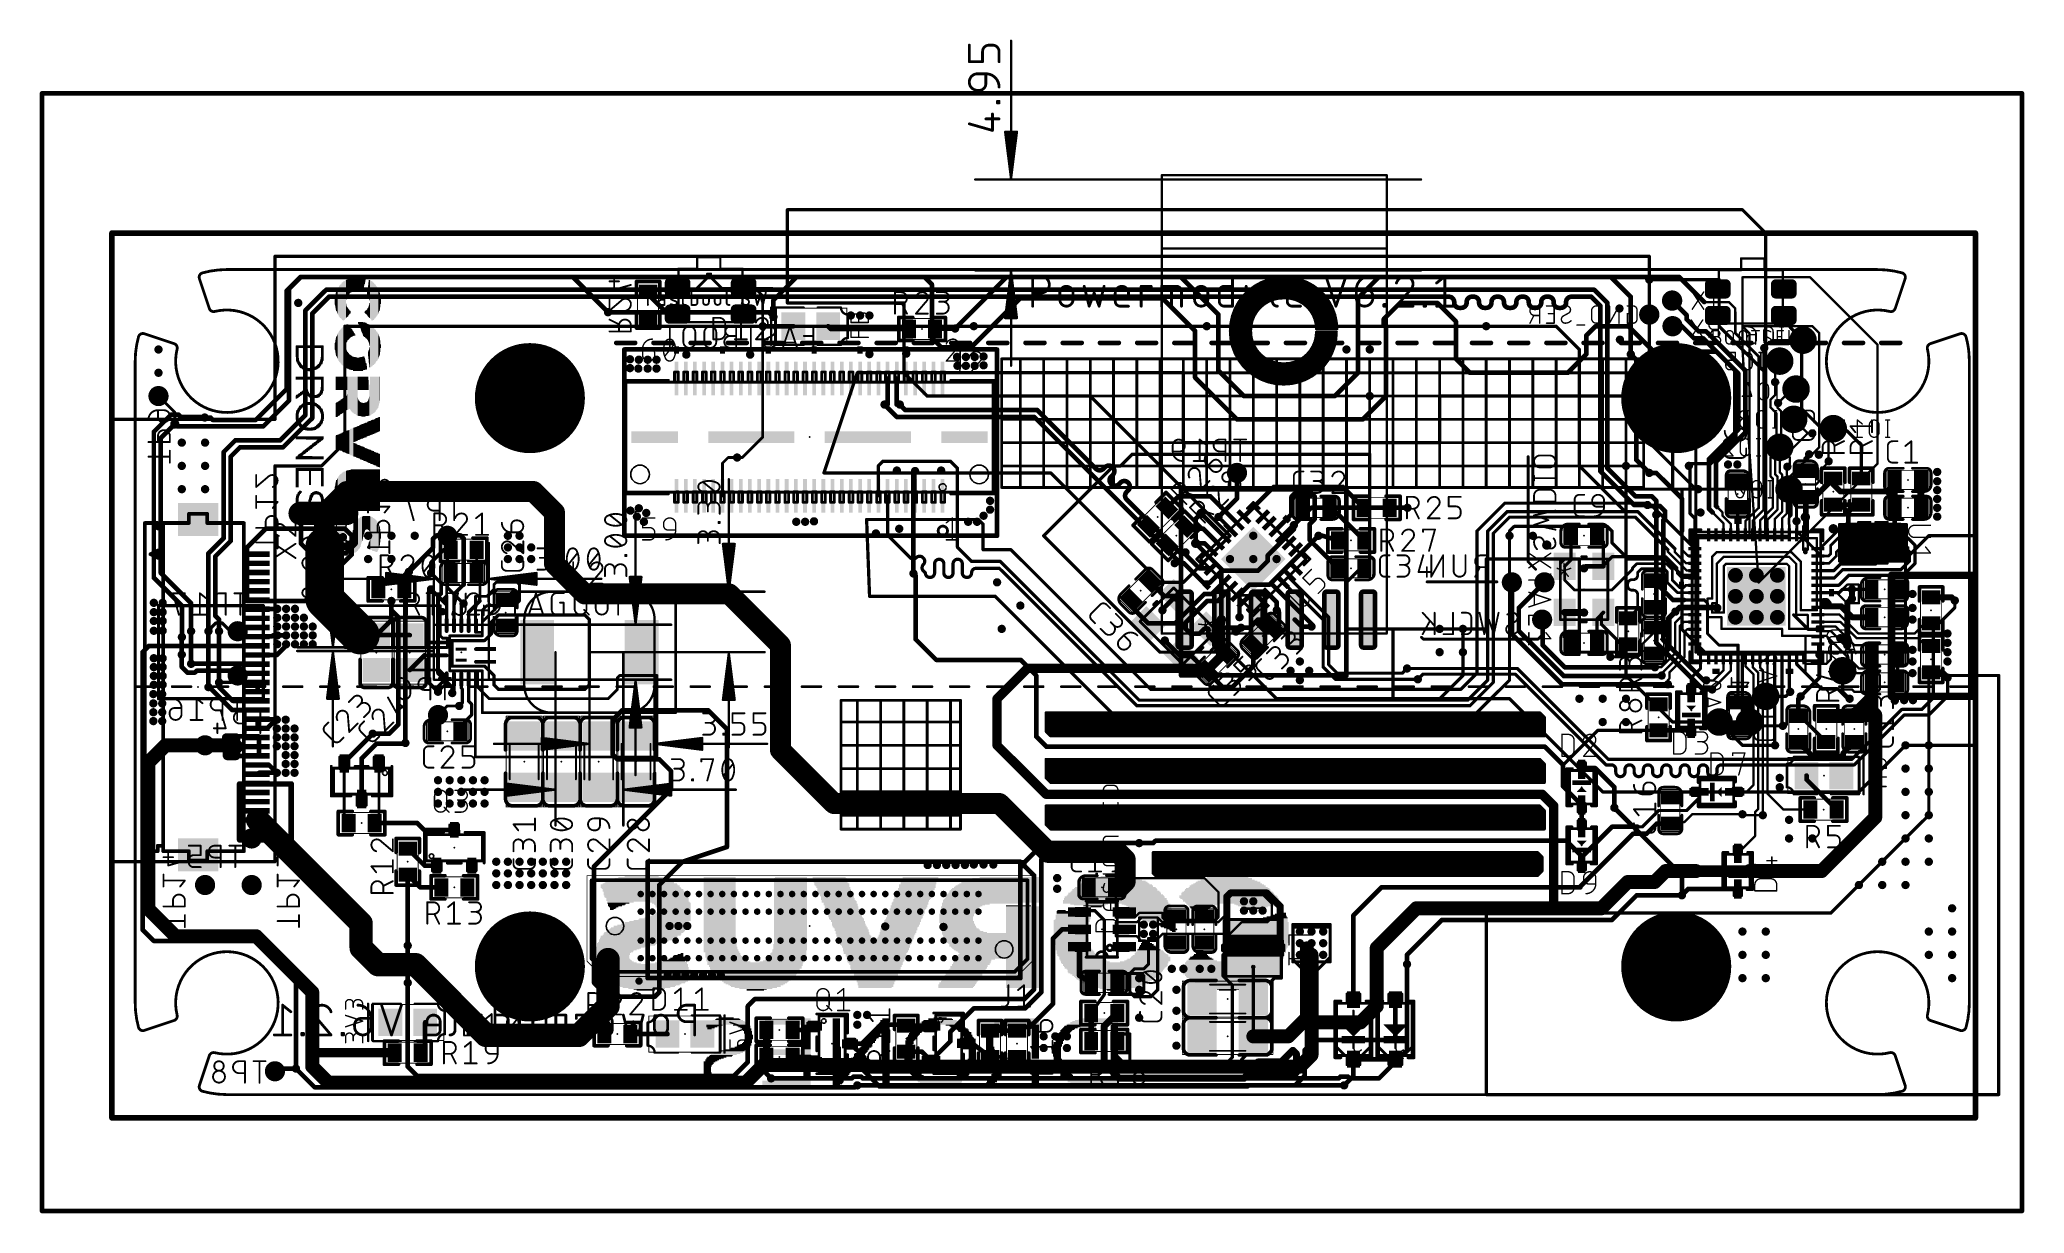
# Model space of a CAD drawing. Extents: x -5 to 103, y -6 to 58.
import ezdxf

# ---------------------------------------------------------------- set-up
doc = ezdxf.new("R2010")
doc.units = 0
for name, color, linetype in [('1', 12, 'CONTINUOUS'), ('16', 132, 'CONTINUOUS'), ('17', 110, 'CONTINUOUS'), ('18', 110, 'CONTINUOUS'), ('20', 31, 'CONTINUOUS'), ('21', 40, 'CONTINUOUS'), ('22', 3, 'CONTINUOUS'), ('23', 53, 'CONTINUOUS'), ('24', 53, 'CONTINUOUS'), ('25', 40, 'CONTINUOUS'), ('26', 3, 'CONTINUOUS'), ('39', 12, 'CONTINUOUS'), ('40', 132, 'CONTINUOUS'), ('41', 12, 'CONTINUOUS'), ('51', 254, 'CONTINUOUS')]:
    doc.layers.add(name, color=color, linetype=linetype)

# ---------------------------------------------------------------- blocks, each defined once
blk = doc.blocks.new('RECT')
blk.add_solid([(-0.5, -0.5), (0.5, -0.5), (-0.5, 0.5), (0.5, 0.5)])
blk = doc.blocks.new('ROUNDP')
at = {"const_width": 0.5}
blk.add_lwpolyline([(0, -0.25, 1), (0, 0.25, 1), (0, -0.25)], format="xyb", dxfattribs=at)
blk = doc.blocks.new('PIE')
at = {"const_width": 0.5}
blk.add_lwpolyline([(0, -0.25, 1), (0, 0.25, 1), (0, -0.25)], format="xyb", dxfattribs=at)
blk = doc.blocks.new('RECT168000X224000R50')
at = {"const_width": 0.2625}
blk.add_lwpolyline([(0.3938, -0.4375), (0.3938, 0.4375, 0.4142), (0.2625, 0.5687), (-0.2625, 0.5687, 0.4142), (-0.3938, 0.4375), (-0.3938, -0.4375, 0.4142), (-0.2625, -0.5687), (0.2625, -0.5687, 0.4142)], format="xyb", close=True, dxfattribs=at)
blk.add_solid([(-0.2879, -0.4629), (0.2879, -0.4629), (-0.2879, 0.4629), (0.2879, 0.4629)])
blk = doc.blocks.new('RECT162560X528320R50')
at = {"const_width": 0.254}
blk.add_lwpolyline([(0.381, -1.397), (0.381, 1.397, 0.4142), (0.254, 1.524), (-0.254, 1.524, 0.4142), (-0.381, 1.397), (-0.381, -1.397, 0.4142), (-0.254, -1.524), (0.254, -1.524, 0.4142)], format="xyb", close=True, dxfattribs=at)
blk.add_solid([(-0.2794, -1.4224), (0.2794, -1.4224), (-0.2794, 1.4224), (0.2794, 1.4224)])
blk = doc.blocks.new('ROUNDV')
at = {"const_width": 0.5}
blk.add_lwpolyline([(0, -0.25, 1), (0, 0.25, 1), (0, -0.25)], format="xyb", dxfattribs=at)

msp = doc.modelspace()

# ---------------------------------------------------------------- linework, layer by layer
at = {"layer": '1'}
for points, const_width in [([(-5.08, 54.61), (-5.08, -6.35)], 0.254), ([(102.87, 54.61), (-5.08, 54.61)], 0.254), ([(102.87, -6.35), (102.87, 54.61)], 0.254), ([(7.62, 36.83), (7.62, 45.72)], 0.1778), ([(7.62, 45.72), (82.55, 45.72)], 0.1778), ([(82.55, 45.72), (82.55, 35.56)], 0.1778), ([(9.0368, 44.5968), (8.382, 43.942)], 0.254), ([(80.4545, 44.5968), (9.0368, 44.5968)], 0.254), ([(81.5407, 43.5106), (80.4545, 44.5968)], 0.254), ([(82.6968, 44.5968), (82.55, 44.45)], 0.254), ([(82.55, 40.64), (82.55, 44.45)], 0.1778), ([(82.55, 44.45), (86.36, 44.45)], 0.1778), ([(84.1812, 44.5968), (82.6968, 44.5968)], 0.254), ([(85.5493, 43.2287), (84.1812, 44.5968)], 0.254), ([(86.36, 44.45), (86.36, 41.91)], 0.1778), ([(8.382, 43.942), (8.382, 37.846)], 0.254), ([(9.271, 42.7553), (10.414, 43.8983)], 0.254), ([(9.652, 42.5975), (10.5718, 43.5173)], 0.254), ([(79.5457, 43.8983), (10.414, 43.8983)], 0.254), ([(71.628, 43.5173), (10.5718, 43.5173)], 0.254), ([(71.9138, 43.1975), (71.9138, 43.2315)], 0.254), ([(72.5917, 43.2315), (72.5917, 43.1975)], 0.254), ([(72.984, 43.5173), (72.8775, 43.5173)], 0.254), ([(73.2697, 43.1975), (73.2697, 43.2315)], 0.254), ([(73.9477, 43.2315), (73.9477, 43.1975)], 0.254), ([(74.3399, 43.5173), (74.2334, 43.5173)], 0.254), ([(74.6257, 43.1975), (74.6257, 43.2315)], 0.254), ([(75.3037, 43.2315), (75.3037, 43.1975)], 0.254), ([(75.6959, 43.5173), (75.5894, 43.5173)], 0.254), ([(75.9816, 43.1975), (75.9816, 43.2315)], 0.254), ([(76.6596, 43.2315), (76.6596, 43.1975)], 0.254), ([(77.0519, 43.5173), (76.9454, 43.5173)], 0.254), ([(77.3376, 43.1975), (77.3376, 43.2315)], 0.254), ([(78.0156, 43.2315), (78.0156, 43.1975)], 0.254), ([(79.3879, 43.5173), (78.3013, 43.5173)], 0.254), ([(79.3879, 43.5173), (79.883, 43.0222)], 0.254), ([(79.5457, 43.8983), (80.264, 43.18)], 0.254), ([(80.264, 43.18), (80.264, 34.163)], 0.254), ([(81.5407, 40.3793), (81.5407, 43.5106)], 0.254), ([(83.7946, 43.307), (84.582, 42.5196)], 0.254), ([(86.8899, 43.2287), (85.5493, 43.2287)], 0.127), ([(87.2378, 42.8808), (86.8899, 43.2287)], 0.127), ([(9.271, 37.0532), (9.271, 42.7553)], 0.254), ([(9.652, 36.8954), (9.652, 42.5975)], 0.254), ([(25.781, 42.672), (34.544, 42.672)], 0.254), ([(34.544, 42.672), (34.798, 42.418)], 0.254), ([(72.306, 42.9118), (72.1995, 42.9118)], 0.254), ([(73.6619, 42.9118), (73.5555, 42.9118)], 0.254), ([(75.0179, 42.9118), (74.9114, 42.9118)], 0.254), ([(76.3739, 42.9118), (76.2674, 42.9118)], 0.254), ([(77.7298, 42.9118), (77.6234, 42.9118)], 0.254), ([(79.883, 43.0222), (79.883, 34.0052)], 0.254), ([(84.582, 42.5196), (84.582, 42.291)], 0.254), ([(84.582, 42.291), (85.2496, 41.6234)], 0.254), ([(87.2378, 41.5402), (87.2378, 42.672)], 0.1524), ([(87.2378, 42.672), (87.2378, 42.8808)], 0.127), ([(89.8838, 42.1962), (89.8838, 42.4942)], 0.1524), ([(90.2462, 41.8338), (89.8838, 42.1962)], 0.1524), ([(77.47, 41.91), (11.43, 41.91)], 0.1778), ([(11.43, 41.91), (11.43, 35.56)], 0.1778), ([(35.88, 41.91), (34.2138, 41.91)], 0.254), ([(37.78, 41.91), (37.9323, 41.7577)], 0.254), ([(37.9323, 41.7577), (42.1893, 41.7577)], 0.254), ([(42.1893, 41.7577), (42.1894, 41.7576)], 0.254), ([(43.876, 41.783), (43.6118, 41.7576)], 0.254), ([(44.704, 41.783), (43.876, 41.783)], 0.254), ([(78.74, 40.64), (77.47, 41.91)], 0.1778), ([(84.328, 41.91), (83.82, 41.91)], 0.254), ([(84.9956, 41.2424), (84.328, 41.91)], 0.254), ([(85.4939, 41.2424), (84.9956, 41.2424)], 0.254), ([(85.2496, 41.6234), (85.6517, 41.6234)], 0.254), ([(87.4, 39.3362), (85.4939, 41.2424)], 0.254), ([(85.6517, 41.6234), (87.781, 39.4941)], 0.254), ([(86.36, 41.91), (88.9, 39.37)], 0.1778), ([(88.519, 40.259), (87.2378, 41.5402)], 0.1524), ([(87.63, 41.91), (91.44, 41.91)], 0.127), ([(88.011, 41.529), (87.63, 41.91)], 0.127), ([(88.011, 30.48), (88.011, 41.529)], 0.127), ([(90.8558, 41.2242), (90.2462, 41.8338)], 0.1778), ([(90.8558, 41.2242), (90.8558, 37.4142)], 0.1778), ([(91.44, 41.91), (91.821, 41.529)], 0.127), ([(91.821, 41.529), (91.821, 35.306)], 0.127), ([(26.67, 40.64), (26.67, 30.48)], 0.254), ([(46.99, 40.64), (26.67, 40.64)], 0.254), ([(46.99, 30.48), (46.99, 40.64)], 0.254), ([(78.74, 34.29), (78.74, 40.64)], 0.1778), ([(85.09, 40.64), (82.55, 40.64)], 0.1778), ([(85.09, 30.48), (85.09, 40.64)], 0.1778), ([(88.519, 32.004), (88.519, 40.259)], 0.1524), ([(88.7857, 40.6889), (88.8184, 40.7216)], 0.127), ([(88.7857, 31.8935), (88.7857, 40.6889)], 0.127), ([(41.0202, 39.0588), (41.0202, 37.6364)], 0.254), ([(41.5203, 39.0588), (41.5203, 37.6364)], 0.254), ([(87.4, 36.2596), (87.4, 39.3362)], 0.254), ([(87.781, 39.4941), (87.781, 36.1017)], 0.254), ([(88.9, 39.37), (88.9, 30.48)], 0.1778), ([(8.382, 37.846), (6.985, 36.449)], 0.254), ([(89.154, 37.8916), (89.408, 38.1456)], 0.127), ([(89.154, 37.4868), (89.154, 37.8916)], 0.127), ([(89.408, 38.1456), (89.408, 38.862)], 0.127), ([(-1.27, 36.83), (7.62, 36.83)], 0.1778), ([(-1.27, 12.7), (-1.27, 36.83)], 0.1778), ([(1.016, 36.1475), (1.9497, 37.0812)], 0.254), ([(1.9497, 37.0812), (2.3683, 37.0812)], 0.254), ([(2.3683, 37.0812), (2.4925, 36.957)], 0.254), ([(2.4925, 36.957), (3.7612, 36.957)], 0.254), ([(3.7612, 36.957), (3.789, 36.9292)], 0.254), ([(7.9048, 35.687), (9.271, 37.0532)], 0.254), ([(8.0626, 35.306), (9.652, 36.8954)], 0.254), ([(41.0202, 37.6364), (40.8535, 37.6364)], 0.254), ([(41.5203, 37.6364), (41.6869, 37.6364)], 0.254), ([(89.4824, 37.1584), (89.154, 37.4868)], 0.127), ([(89.4824, 35.0828), (89.4824, 37.1584)], 0.127), ([(89.535, 37.6833), (89.5707, 37.719)], 0.127), ([(89.535, 37.465), (89.535, 37.6833)], 0.127), ([(89.7364, 37.2636), (89.535, 37.465)], 0.127), ([(89.7364, 34.9776), (89.7364, 37.2636)], 0.127), ([(90.8558, 37.4142), (92.075, 36.195)], 0.1778), ([(1.016, 28.194), (1.016, 36.1475)], 0.254), ([(2.159, 36.576), (1.397, 35.814)], 0.254), ([(1.397, 35.814), (1.397, 28.448)], 0.254), ([(2.286, 36.449), (2.159, 36.576)], 0.254), ([(6.985, 36.449), (2.286, 36.449)], 0.254), ([(4.826, 35.052), (5.461, 35.687)], 0.254), ([(5.461, 35.687), (7.9048, 35.687)], 0.254), ([(85.8012, 34.6608), (87.4, 36.2596)], 0.254), ([(87.781, 36.1017), (86.1822, 34.5029)], 0.254), ([(91.186, 36.068), (89.662, 34.544)], 0.127), ([(91.186, 36.068), (91.44, 36.068)], 0.127), ([(92.075, 36.195), (92.71, 36.195)], 0.1778), ([(92.71, 36.195), (93.345, 36.195)], 0.1778), ([(93.345, 36.195), (94.107, 35.433)], 0.1778), ([(4.826, 30.353), (4.826, 35.052)], 0.254), ([(5.207, 34.798), (5.5245, 35.1155)], 0.254), ([(5.207, 30.1952), (5.207, 34.798)], 0.254), ([(5.5245, 35.1155), (5.715, 35.306)], 0.254), ([(5.715, 35.306), (8.0626, 35.306)], 0.254), ([(11.43, 35.56), (10.16, 34.29)], 0.1778), ([(32.3291, 34.7472), (32.0179, 34.436)], 0.1524), ([(32.8168, 34.7472), (32.3291, 34.7472)], 0.1524), ([(40.52, 34.297), (40.767, 34.544)], 0.1778), ([(40.767, 34.544), (44.45, 34.544)], 0.1778), ([(44.45, 34.544), (44.831, 34.163)], 0.1778), ([(54.356, 34.925), (53.721, 34.29)], 0.1778), ([(67.31, 34.925), (54.356, 34.925)], 0.1778), ([(67.31, 29.21), (67.31, 34.925)], 0.1778), ([(82.55, 35.56), (85.09, 33.02)], 0.1778), ([(85.8012, 31.9532), (85.8012, 34.6608)], 0.254), ([(86.1822, 34.5029), (86.1822, 32.111)], 0.254), ([(89.154, 34.7544), (89.4824, 35.0828)], 0.127), ([(89.154, 33.7344), (89.154, 34.7544)], 0.127), ([(89.408, 34.6492), (89.7364, 34.9776)], 0.127), ([(89.408, 33.8396), (89.408, 34.6492)], 0.127), ([(91.821, 35.306), (90.17, 33.655)], 0.127), ([(91.2622, 34.925), (91.0336, 34.6964)], 0.1778), ([(94.107, 35.433), (94.107, 33.6042)], 0.1778), ([(10.16, 34.29), (7.62, 34.29)], 0.1778), ([(7.62, 34.29), (7.62, 12.7)], 0.1778), ([(32.0179, 34.436), (32.0179, 32.658)], 0.1524), ([(40.52, 32.658), (40.52, 34.297)], 0.1778), ([(42.5206, 34.0097), (42.5196, 34.0106)], 0.1778), ([(42.5206, 32.658), (42.5206, 34.0097)], 0.1778), ([(44.831, 34.163), (44.831, 29.845)], 0.1778), ([(53.34, 34.29), (49.53, 30.48)], 0.1778), ([(53.721, 34.29), (53.34, 34.29)], 0.1778), ([(81.28, 31.75), (78.74, 34.29)], 0.1778), ([(79.883, 34.0052), (81.7294, 32.1588)], 0.254), ([(80.264, 34.163), (81.788, 32.639)], 0.254), ([(82.931, 33.909), (82.55, 33.909)], 0.254), ([(84.328, 32.512), (82.931, 33.909)], 0.254), ([(84.7749, 34.2241), (84.709, 34.29)], 0.1778), ([(84.7749, 31.6939), (84.7749, 34.2241)], 0.1778), ([(89.281, 33.6074), (89.154, 33.7344)], 0.127), ([(89.281, 32.004), (89.281, 33.6074)], 0.127), ([(89.535, 33.7126), (89.408, 33.8396)], 0.127), ([(89.535, 31.8988), (89.535, 33.7126)], 0.127), ([(89.662, 33.9448), (89.662, 34.544)], 0.127), ([(89.789, 33.8178), (89.662, 33.9448)], 0.127), ([(89.789, 31.7936), (89.789, 33.8178)], 0.127), ([(90.043, 34.2087), (90.0787, 34.2444)], 0.127), ([(90.043, 31.6884), (90.043, 34.2087)], 0.127), ([(90.17, 33.655), (90.17, 30.48)], 0.127), ([(91.567, 32.5882), (92.583, 33.6042)], 0.3048), ([(91.6381, 33.274), (91.8921, 33.528)], 0.127), ([(91.8921, 34.0641), (92.329, 34.501)], 0.127), ([(91.8921, 33.528), (91.8921, 34.0641)], 0.127), ([(92.329, 34.501), (92.329, 34.544)], 0.127), ([(92.583, 33.6042), (92.583, 33.274)], 0.3048), ([(95.9358, 33.3248), (95.9358, 33.528)], 0.3048), ([(95.9358, 33.528), (95.9358, 32.004)], 0.3048), ([(97.3582, 33.528), (97.3582, 32.004)], 0.381), ([(11.5316, 32.893), (10.3124, 31.6738)], 1.143), ([(21.717, 32.893), (11.5316, 32.893)], 1.143), ([(22.86, 31.75), (21.717, 32.893)], 1.143), ([(41.0202, 32.658), (41.0202, 30.5155)], 0.1778), ([(56.2559, 31.9989), (56.8909, 32.6339)], 0.254), ([(58.6137, 32.6339), (56.8909, 32.6339)], 0.254), ([(58.6137, 32.6339), (60.0889, 31.1587)], 0.254), ([(60.4481, 31.5179), (62.0772, 33.147)], 0.254), ([(62.0772, 33.147), (65.8368, 33.147)], 0.254), ([(63.1916, 32.7584), (63.0428, 32.6096)], 0.254), ([(63.0428, 32.6096), (63.0428, 31.652)], 0.254), ([(64.164, 32.7584), (63.1916, 32.7584)], 0.254), ([(64.3128, 32.6096), (64.164, 32.7584)], 0.254), ([(64.3128, 31.3984), (64.3128, 32.6096)], 0.254), ([(65.8368, 33.147), (66.9798, 32.004)], 0.254), ([(81.788, 32.639), (82.677, 32.639)], 0.254), ([(82.677, 32.639), (82.931, 32.385)], 0.254), ([(82.931, 32.385), (82.931, 31.623)], 0.254), ([(84.328, 30.734), (84.328, 32.512)], 0.254), ([(85.09, 33.02), (85.09, 24.13)], 0.1778), ([(90.297, 33.02), (90.551, 33.274)], 0.127), ([(90.297, 31.5831), (90.297, 33.02)], 0.127), ([(90.551, 33.274), (91.6381, 33.274)], 0.127), ([(91.0844, 30.6229), (91.0844, 32.5882)], 0.3048), ([(91.0844, 32.5882), (91.567, 32.5882)], 0.3048), ([(92.583, 33.274), (92.964, 32.893)], 0.3048), ([(92.964, 32.893), (95.504, 32.893)], 0.3048), ([(95.504, 32.893), (95.9358, 33.3248)], 0.3048), ([(95.885, 32.512), (95.504, 32.893)], 0.3048), ([(95.885, 32.0548), (95.885, 32.512)], 0.3048), ([(10.3124, 31.6738), (10.3124, 30.4038)], 1.143), ([(22.86, 28.956), (22.86, 31.75)], 1.143), ([(39.878, 31.369), (45.974, 31.369)], 0.1778), ([(40.0392, 27.178), (39.878, 31.369)], 0.1778), ([(45.974, 31.369), (46.228, 31.115)], 0.1778), ([(56.0892, 31.8322), (56.2559, 31.9989)], 0.1778), ([(59.3705, 30.4403), (58.1134, 31.6974)], 0.254), ([(59.0638, 31.5048), (59.7297, 30.8388)], 0.2032), ([(63.0428, 31.652), (62.1903, 30.7995)], 0.254), ([(63.6778, 31.5686), (63.1716, 31.0624)], 0.254), ([(63.6778, 32.004), (63.6778, 31.5686)], 0.254), ([(64.0358, 31.1214), (64.3128, 31.3984)], 0.254), ([(65.1002, 32.004), (65.2272, 32.004)], 0.254), ([(65.2272, 32.004), (67.0052, 30.226)], 0.254), ([(68.4022, 32.004), (69.365, 32.004)], 0.254), ([(73.152, 30.734), (74.676, 32.258)], 0.1778), ([(74.8037, 31.8008), (73.7362, 30.7333)], 0.1778), ([(74.041, 30.607), (74.93, 31.496)], 0.1778), ([(74.676, 32.258), (82.423, 32.258)], 0.1778), ([(81.9143, 31.8008), (74.8037, 31.8008)], 0.1778), ([(74.93, 31.496), (81.788, 31.496)], 0.1778), ([(81.28, 22.86), (81.28, 31.75)], 0.1778), ([(81.7294, 32.1588), (82.4508, 32.1588)], 0.254), ([(81.788, 31.496), (83.566, 29.718)], 0.1778), ([(83.947, 29.7681), (81.9143, 31.8008)], 0.1778), ([(82.423, 32.258), (82.55, 32.131)], 0.1778), ([(82.55, 32.131), (82.677, 32.131)], 0.1778), ([(82.677, 32.131), (84.963, 29.845)], 0.1778), ([(85.0392, 31.4296), (84.7749, 31.6939)], 0.1778), ([(85.0392, 29.7783), (85.0392, 31.4296)], 0.1778), ([(85.8012, 31.9532), (86.0044, 31.75)], 0.254), ([(86.0044, 31.75), (86.5918, 31.1626)], 0.127), ([(86.1822, 32.111), (86.2484, 32.0448)], 0.254), ([(86.2484, 32.0448), (86.5396, 31.7536)], 0.127), ([(86.5396, 31.7536), (86.5396, 31.574)], 0.127), ([(86.5396, 31.574), (86.9982, 31.1154)], 0.127), ([(87.376, 30.5467), (87.376, 32.0548)], 0.1778), ([(87.7919, 31.2769), (88.519, 32.004)], 0.127), ([(88.192, 31.2998), (88.7857, 31.8935)], 0.127), ([(88.592, 31.315), (89.281, 32.004)], 0.127), ([(88.9921, 31.3559), (89.535, 31.8988)], 0.127), ([(88.9921, 30.5308), (88.9921, 31.3559)], 0.127), ([(89.3921, 31.3967), (89.789, 31.7936)], 0.127), ([(89.3921, 30.5308), (89.3921, 31.3967)], 0.127), ([(89.7922, 31.4375), (90.043, 31.6884)], 0.127), ([(89.7922, 30.5308), (89.7922, 31.4375)], 0.127), ([(90.1621, 31.4483), (90.297, 31.5831)], 0.127), ([(90.1621, 31.103), (90.1621, 31.4483)], 0.127), ([(91.186, 31.369), (91.059, 31.115)], 0.127), ([(91.186, 29.718), (91.186, 31.369)], 0.127), ([(92.583, 32.1818), (92.9792, 32.1818)], 0.254), ([(94.107, 32.1818), (92.583, 32.1818)], 0.254), ([(92.9792, 32.1818), (93.3944, 31.7666)], 0.254), ([(93.3944, 31.75), (93.8262, 32.1818)], 0.254), ([(93.3944, 31.7666), (93.3944, 31.75)], 0.254), ([(93.3944, 31.75), (93.3944, 30.849)], 0.254), ([(93.8262, 32.1818), (94.107, 32.1818)], 0.254), ([(95.9358, 32.004), (95.885, 32.0548)], 0.3048), ([(95.9358, 31.0028), (95.9358, 32.004)], 0.254), ([(3.9926, 29.5196), (4.826, 30.353)], 0.254), ([(4.3736, 29.3618), (5.207, 30.1952)], 0.254), ([(6.096, 29.845), (7.112, 30.861)], 0.254), ([(7.112, 30.861), (11.43, 30.861)], 0.254), ([(10.3378, 27.0002), (10.3378, 29.8958)], 2.1082), ([(11.43, 30.861), (11.811, 30.48)], 0.254), ([(11.811, 30.48), (11.811, 29.464)], 0.254), ([(16.23, 30.3035), (16.4215, 30.495)], 0.254), ([(16.23, 29.819), (16.23, 30.3035)], 0.254), ([(16.4215, 30.495), (17.7464, 30.495)], 0.254), ([(17.7464, 30.495), (17.907, 30.3345)], 0.254), ([(17.907, 27.813), (17.907, 30.3345)], 0.254), ([(26.67, 30.48), (46.99, 30.48)], 0.254), ([(42.2448, 29.2908), (41.0202, 30.5155)], 0.1778), ([(46.228, 31.115), (46.228, 29.718)], 0.1778), ([(49.53, 30.48), (55.88, 24.13)], 0.1778), ([(57.2719, 30.9829), (57.3936, 30.861)], 0.254), ([(57.3936, 30.861), (58.2314, 30.861)], 0.254), ([(58.2314, 30.861), (59.0113, 30.0811)], 0.254), ([(59.7297, 30.8388), (59.7297, 30.7995)], 0.2032), ([(62.5495, 30.4403), (63.1716, 31.0624)], 0.254), ([(64.0358, 30.249), (64.0358, 31.1214)], 0.254), ([(65.5828, 28.702), (64.0358, 30.249)], 0.254), ([(64.7361, 30.48), (64.516, 30.48)], 0.254), ([(65.5828, 30.226), (64.7361, 30.48)], 0.254), ([(73.152, 22.987), (73.152, 30.734)], 0.1778), ([(73.7362, 30.7333), (73.7362, 22.606)], 0.1778), ([(74.041, 22.479), (74.041, 30.607)], 0.1778), ([(75.184, 30.988), (74.93, 30.734)], 0.1778), ([(74.93, 30.734), (74.93, 22.606)], 0.1778), ([(80.264, 30.988), (75.184, 30.988)], 0.1778), ([(78.2828, 30.48), (78.2828, 29.1592)], 0.1778), ([(79.7052, 30.48), (80.0481, 30.1371)], 0.1778), ([(80.518, 30.734), (80.264, 30.988)], 0.1778), ([(80.518, 30.099), (80.518, 30.734)], 0.1778), ([(84.328, 29.718), (84.328, 30.734)], 0.127), ([(88.9, 30.48), (85.09, 30.48)], 0.1778), ([(85.217, 24.003), (85.217, 30.353)], 0.127), ([(85.217, 30.353), (91.694, 30.353)], 0.127), ([(86.5918, 31.1626), (86.5918, 30.5308)], 0.127), ([(86.9918, 30.5308), (86.9982, 30.5372)], 0.127), ([(86.9982, 31.1154), (86.9982, 30.5372)], 0.127), ([(87.3919, 30.5308), (87.376, 30.5467)], 0.1778), ([(87.7919, 30.5308), (87.7919, 31.2769)], 0.127), ([(90.17, 30.48), (88.011, 30.48)], 0.127), ([(88.192, 30.5308), (88.192, 31.2998)], 0.127), ([(88.592, 30.5308), (88.592, 31.315)], 0.127), ([(90.1922, 31.0729), (90.1621, 31.103)], 0.127), ([(90.1922, 30.5308), (90.1922, 31.0729)], 0.127), ([(90.5923, 31.2622), (90.5788, 31.2756)], 0.1524), ([(90.5923, 30.5308), (90.5923, 31.2622)], 0.1524), ([(91.059, 31.115), (90.932, 30.988)], 0.127), ([(90.932, 30.988), (90.932, 29.718)], 0.127), ([(91.0336, 30.5721), (91.0844, 30.6229)], 0.3048), ([(91.0336, 30.5721), (90.9923, 30.5308)], 0.1524), ([(91.694, 30.353), (91.694, 26.416)], 0.127), ([(91.8559, 29.7783), (92.9386, 30.861)], 0.1524), ([(92.4401, 29.9561), (92.837, 30.353)], 0.1524), ([(92.837, 30.353), (93.3904, 30.353)], 0.1524), ([(93.3824, 30.861), (92.9386, 30.861)], 0.1524), ([(93.3824, 30.861), (93.3944, 30.849)], 0.1778), ([(93.3904, 30.353), (93.3944, 30.349)], 0.1778), ([(96.0896, 30.849), (95.9358, 31.0028)], 0.254), ([(96.0936, 30.353), (96.0896, 30.349)], 0.1778), ([(96.647, 30.353), (96.0936, 30.353)], 0.1778), ([(97.0389, 29.9611), (96.647, 30.353)], 0.1778), ([(3.9926, 25.273), (3.9926, 29.5196)], 0.254), ([(4.3736, 26.1064), (4.3736, 29.3618)], 0.254), ([(6.096, 26.924), (6.096, 29.845)], 0.254), ([(11.684, 29.337), (9.271, 26.924)], 0.254), ([(11.811, 29.464), (11.684, 29.337)], 0.254), ([(14.92, 28.509), (16.23, 29.819)], 0.254), ([(16.83, 29.718), (16.129, 29.017)], 0.2032), ([(17.1958, 29.718), (16.83, 29.718)], 0.2032), ([(18.6182, 28.448), (18.6182, 29.718)], 0.1524), ([(24.511, 27.305), (22.86, 28.956)], 1.143), ([(42.974, 29.2621), (42.9453, 29.2908)], 0.1778), ([(43.8326, 29.1973), (43.8409, 29.1973)], 0.1778), ([(45.593, 29.083), (44.831, 29.845)], 0.1778), ([(44.8398, 29.1973), (44.8481, 29.1973)], 0.1778), ([(46.228, 29.718), (47.752, 29.718)], 0.1778), ([(47.752, 29.718), (55.372, 22.098)], 0.1778), ([(57.2619, 29.5759), (57.2035, 29.5175)], 0.254), ([(57.2035, 29.5175), (58.0163, 28.7047)], 0.254), ([(57.8164, 30.0676), (58.3064, 30.0676)], 0.254), ([(58.3064, 30.0676), (58.6521, 29.7219)], 0.254), ([(66.04, 27.94), (67.31, 29.21)], 0.1778), ([(78.2828, 29.1592), (77.9399, 28.8163)], 0.1778), ([(80.5402, 29.3465), (80.01, 28.8163)], 0.1778), ([(80.0481, 30.1371), (80.0481, 28.8163)], 0.1778), ([(81.407, 29.21), (80.518, 30.099)], 0.1778), ([(82.931, 29.3465), (80.5402, 29.3465)], 0.1778), ([(83.439, 29.21), (81.407, 29.21)], 0.1778), ([(83.4676, 29.3465), (82.931, 29.3465)], 0.127), ([(84.328, 28.321), (83.439, 29.21)], 0.1778), ([(84.0763, 28.7378), (83.4676, 29.3465)], 0.127), ([(83.566, 29.718), (83.566, 29.6073)], 0.127), ([(84.5952, 28.5782), (83.566, 29.6073)], 0.127), ([(83.947, 29.591), (83.947, 29.7681)], 0.127), ([(84.5598, 28.9782), (83.947, 29.591)], 0.127), ([(84.6677, 29.3783), (84.328, 29.718)], 0.127), ([(85.0392, 29.3783), (84.6677, 29.3783)], 0.127), ([(84.963, 29.845), (85.09, 29.845)], 0.1778), ([(85.09, 29.845), (84.963, 29.718)], 0.1778), ([(84.963, 29.718), (84.963, 28.194)], 0.1778), ([(86.233, 29.591), (85.979, 29.337)], 0.127), ([(85.979, 29.337), (85.979, 27.051)], 0.127), ([(90.297, 29.591), (86.233, 29.591)], 0.127), ([(86.233, 28.956), (86.614, 29.337)], 0.127), ([(86.614, 29.337), (90.17, 29.337)], 0.127), ([(90.17, 29.337), (90.551, 28.956)], 0.127), ([(90.805, 29.083), (90.297, 29.591)], 0.127), ([(90.932, 29.718), (91.186, 29.718)], 0.127), ([(91.059, 29.591), (91.059, 29.718)], 0.254), ([(91.7448, 29.7783), (91.8559, 29.7783)], 0.1524), ([(91.7448, 29.3783), (92.3248, 29.3783)], 0.1524), ([(92.3248, 29.3783), (92.4401, 29.4936)], 0.1524), ([(92.3512, 28.9782), (92.7499, 29.3769)], 0.1524), ([(92.4401, 29.4936), (92.4401, 29.9561)], 0.1524), ([(92.7499, 29.5957), (93.0032, 29.849)], 0.1524), ([(92.7499, 29.3769), (92.7499, 29.5957)], 0.1524), ([(93.0032, 29.849), (93.3944, 29.849)], 0.1524), ([(93.992, 29.349), (93.3944, 29.349)], 0.2032), ([(94.234, 29.591), (93.992, 29.349)], 0.2032), ([(94.742, 30.099), (94.234, 29.591)], 0.381), ([(95.3023, 29.349), (94.8864, 28.9331)], 0.1778), ([(96.0896, 29.349), (95.3023, 29.349)], 0.1778), ([(96.4808, 29.849), (96.0896, 29.849)], 0.1778), ([(96.7341, 29.5957), (96.4808, 29.849)], 0.1778), ([(96.7341, 29.1023), (96.7341, 29.5957)], 0.1778), ([(97.0389, 28.9761), (97.0389, 29.9611)], 0.1778), ([(2.5464, 26.6636), (1.016, 28.194)], 0.254), ([(1.397, 28.448), (3.048, 26.797)], 0.254), ([(14.6812, 28.2702), (14.92, 28.509)], 0.254), ([(14.6812, 27.559), (14.6812, 28.2702)], 0.254), ([(16.129, 29.017), (16.129, 28.448)], 0.2032), ([(17.1958, 28.448), (16.98, 28.2322)], 0.1524), ([(16.98, 28.2322), (16.98, 26.708)], 0.1524), ([(18.796, 28.2702), (18.6182, 28.448)], 0.1524), ([(18.796, 26.924), (18.796, 28.2702)], 0.1524), ([(42.5474, 28.3079), (42.4327, 28.4226)], 0.254), ([(42.5474, 24.8365), (42.5474, 28.3079)], 0.254), ([(43.0813, 28.4544), (42.974, 28.5617)], 0.1778), ([(43.329, 28.2067), (43.3373, 28.2067)], 0.1778), ([(43.5849, 28.4544), (43.5849, 28.9497)], 0.1778), ([(44.0885, 28.9497), (44.0885, 28.4544)], 0.1778), ([(44.3362, 28.2067), (44.3445, 28.2067)], 0.1778), ([(44.5921, 28.4544), (44.5921, 28.9497)], 0.1778), ([(45.0957, 28.9497), (45.0957, 28.4544)], 0.1778), ([(45.3434, 28.2067), (45.3517, 28.2067)], 0.1778), ([(47.1671, 29.083), (45.593, 29.083)], 0.1778), ([(45.847, 28.702), (47.117, 28.702)], 0.1778), ([(47.117, 28.702), (54.61, 21.209)], 0.1778), ([(54.7363, 21.5138), (47.1671, 29.083)], 0.1778), ([(57.1702, 28.9865), (56.6726, 28.9865)], 0.254), ([(58.231, 27.9258), (57.1702, 28.9865)], 0.254), ([(58.6455, 28.7047), (58.0163, 28.7047)], 0.254), ([(58.5982, 27.9258), (59.0113, 28.3389)], 0.254), ([(58.6521, 28.6981), (58.6455, 28.7047)], 0.254), ([(62.9087, 28.3389), (62.9087, 28.1952)], 0.1778), ([(65.0748, 26.0292), (62.9087, 28.1952)], 0.1778), ([(77.9399, 28.0543), (77.9399, 28.8163)], 0.1524), ([(78.994, 28.702), (79.1083, 28.8163)], 0.254), ([(79.1083, 28.8163), (80.01, 28.8163)], 0.254), ([(80.01, 28.8163), (80.0481, 28.8163)], 0.254), ([(80.5107, 27.5241), (81.6356, 28.649)], 0.1524), ([(81.6107, 28.0861), (81.6801, 28.0861)], 0.1524), ([(81.8699, 28.9528), (81.6356, 28.7185)], 0.1524), ([(81.6356, 28.7185), (81.6356, 28.649)], 0.1524), ([(83.4841, 28.9528), (81.8699, 28.9528)], 0.1524), ([(82.1126, 28.6734), (81.915, 28.4758)], 0.1524), ([(81.915, 28.321), (81.915, 28.4758)], 0.1524), ([(83.3684, 28.6734), (82.1126, 28.6734)], 0.1524), ([(82.804, 28.0162), (83.8454, 26.9748)], 0.254), ([(83.5302, 28.5116), (83.3684, 28.6734)], 0.1524), ([(83.8096, 28.6273), (83.4841, 28.9528)], 0.1524), ([(83.5302, 27.94), (83.5302, 28.5116)], 0.1524), ([(83.8096, 28.0557), (83.8096, 28.6273)], 0.1524), ([(84.0763, 28.4202), (84.0763, 28.7378)], 0.127), ([(84.3184, 28.1781), (84.0763, 28.4202)], 0.127), ([(84.836, 28.321), (84.328, 28.321)], 0.1778), ([(85.0392, 28.1781), (84.3184, 28.1781)], 0.127), ([(85.0392, 28.9782), (84.5598, 28.9782)], 0.127), ([(85.0392, 28.5782), (84.5952, 28.5782)], 0.127), ([(84.963, 28.194), (84.836, 28.321)], 0.1778), ([(86.233, 26.797), (86.233, 28.956)], 0.127), ([(86.741, 28.956), (86.614, 28.829)], 0.127), ([(86.614, 28.829), (86.614, 26.289)], 0.127), ([(90.043, 28.956), (86.741, 28.956)], 0.127), ([(90.17, 28.829), (90.043, 28.956)], 0.127), ([(90.17, 25.4), (90.17, 28.829)], 0.127), ([(90.551, 28.956), (90.551, 26.162)], 0.127), ([(90.805, 26.416), (90.805, 29.083)], 0.127), ([(91.7448, 28.5782), (92.6091, 28.5782)], 0.1778), ([(91.7448, 28.1781), (92.6401, 28.1781)], 0.1778), ([(91.7448, 28.9782), (92.3512, 28.9782)], 0.1524), ([(92.6091, 28.5782), (92.964, 28.9331)], 0.1778), ([(92.6401, 28.1781), (93.0903, 28.6283)], 0.1778), ([(92.879, 27.7781), (93.4244, 28.3235)], 0.1778), ([(94.8864, 28.9331), (92.964, 28.9331)], 0.1778), ([(93.0903, 28.6283), (96.2601, 28.6283)], 0.1778), ([(93.4244, 28.3235), (96.3863, 28.3235)], 0.1778), ([(95.758, 28.321), (95.758, 21.717)], 0.4064), ([(100.1268, 28.321), (95.758, 28.321)], 0.4064), ([(96.2601, 28.6283), (96.7341, 29.1023)], 0.1778), ([(96.3863, 28.3235), (97.0389, 28.9761)], 0.1778), ([(100.1268, 21.717), (100.1268, 28.321)], 0.4064), ([(12.278, 25.06), (10.3378, 27.0002)], 2.1082), ([(16.129, 27.559), (16.764, 26.924)], 0.2032), ([(16.764, 26.962), (16.98, 27.178)], 0.2032), ([(16.764, 26.924), (16.764, 26.962)], 0.2032), ([(16.98, 26.708), (16.98, 27.178)], 0.2032), ([(17.38, 27.286), (17.907, 27.813)], 0.2032), ([(17.38, 25.53), (17.38, 27.286)], 0.1778), ([(18.555, 27.178), (18.555, 25.216)], 0.1524), ([(19.177, 27.178), (18.555, 27.178)], 0.1524), ([(19.558, 27.559), (19.177, 27.178)], 0.1524), ([(19.685, 27.94), (19.558, 27.813)], 0.1524), ([(19.558, 27.813), (19.558, 27.559)], 0.1524), ([(20.828, 27.94), (19.685, 27.94)], 0.1524), ([(20.955, 27.813), (20.828, 27.94)], 0.1524), ([(20.955, 26.924), (20.955, 27.813)], 0.1524), ([(24.511, 27.305), (32.385, 27.305)], 1.143), ([(32.385, 27.305), (35.179, 24.511)], 1.143), ([(46.8884, 27.178), (40.0392, 27.178)], 0.1778), ([(53.4924, 20.574), (46.8884, 27.178)], 0.1778), ([(54.3103, 26.9799), (54.3103, 26.622)], 0.254), ([(55.3161, 27.9857), (55.1815, 27.8511)], 0.254), ([(56.115, 27.1868), (55.3161, 27.9857)], 0.254), ([(56.7269, 27.1868), (56.007, 26.4669)], 0.254), ([(56.7269, 27.1868), (56.115, 27.1868)], 0.254), ([(56.6841, 25.6961), (58.293, 27.305)], 0.254), ([(56.7269, 27.1868), (56.7269, 27.0089)], 0.254), ([(58.231, 27.9258), (58.5982, 27.9258)], 0.254), ([(58.293, 27.305), (58.6958, 27.305)], 0.254), ([(58.6958, 27.305), (59.3705, 27.9797)], 0.254), ([(59.7297, 27.6205), (59.0332, 26.924)], 0.254), ([(61.8311, 27.2613), (62.2382, 26.8542)], 0.254), ([(62.1903, 27.6205), (64.135, 25.6758)], 0.254), ([(62.5495, 27.9797), (63.1242, 27.405)], 0.1778), ([(63.1242, 27.405), (63.2679, 27.405)], 0.1778), ([(63.2679, 27.405), (64.77, 25.9029)], 0.1778), ([(66.04, 25.4), (66.04, 27.94)], 0.1778), ([(78.4701, 27.5241), (77.9399, 28.0543)], 0.1524), ([(80.5107, 27.5241), (78.4701, 27.5241)], 0.1524), ([(81.3757, 27.7467), (81.3757, 27.8511)], 0.1524), ([(81.6801, 27.5117), (81.6107, 27.5117)], 0.1524), ([(81.915, 26.4922), (81.915, 27.2768)], 0.1524), ([(84.0922, 27.378), (83.5302, 27.94)], 0.1524), ([(83.8454, 26.9748), (84.455, 26.9748)], 0.254), ([(84.2079, 27.6574), (83.8096, 28.0557)], 0.1524), ([(85.0392, 27.378), (84.0922, 27.378)], 0.1524), ([(84.4264, 27.6574), (84.2079, 27.6574)], 0.1524), ([(84.5471, 27.7781), (84.4264, 27.6574)], 0.1524), ([(84.455, 26.9748), (85.036, 26.9748)], 0.1778), ([(85.0392, 27.7781), (84.5471, 27.7781)], 0.1524), ([(85.036, 26.9748), (85.0392, 26.978)], 0.1778), ([(85.0392, 26.978), (85.544, 26.978)], 0.1778), ([(85.544, 26.978), (85.725, 26.797)], 0.1524), ([(85.979, 27.051), (85.725, 27.051)], 0.127), ([(85.725, 27.051), (85.725, 26.035)], 0.127), ([(91.7448, 27.7781), (92.879, 27.7781)], 0.1778), ([(91.7448, 27.378), (92.91, 27.378)], 0.1778), ([(91.7448, 26.978), (92.275, 26.978)], 0.1778), ([(92.075, 26.6954), (92.075, 26.924)], 0.3302), ([(92.075, 26.924), (92.202, 26.924)], 0.3302), ([(92.202, 26.924), (92.329, 26.797)], 0.3302), ([(92.275, 26.978), (92.329, 26.924)], 0.1778), ([(92.837, 27.305), (93.345, 27.813)], 0.127), ([(93.345, 26.797), (92.837, 27.305)], 0.127), ([(92.91, 27.378), (93.091, 27.559)], 0.1778), ([(93.091, 27.559), (94.6658, 27.559)], 0.1778), ([(93.345, 27.813), (93.98, 27.813)], 0.127), ([(93.98, 27.813), (93.98, 26.797)], 0.127), ([(97.917, 27.1272), (99.0274, 27.1272)], 0.3302), ([(99.0274, 27.1272), (99.2088, 26.9458)], 0.3302), ([(2.5464, 24.9552), (2.5464, 26.6636)], 0.254), ([(3.048, 26.797), (3.048, 25.273)], 0.254), ([(4.572, 25.908), (4.3736, 26.1064)], 0.254), ([(4.572, 25.273), (4.572, 25.908)], 0.254), ([(9.271, 26.924), (6.096, 26.924)], 0.254), ([(6.679, 26.475), (6.6962, 26.4922)], 0.254), ([(6.6962, 26.4922), (7.747, 26.4922)], 0.254), ([(11.43, 26.67), (11.43, 24.384)], 0.1524), ([(16.637, 26.67), (11.43, 26.67)], 0.1524), ([(13.151, 25.06), (13.97, 25.879)], 0.254), ([(13.97, 26.924), (13.97, 25.879)], 0.254), ([(16.637, 25.019), (16.637, 26.67)], 0.1524), ([(16.764, 26.924), (16.98, 26.708)], 0.2032), ([(16.98, 25.53), (16.98, 26.708)], 0.1778), ([(17.78, 26.6621), (17.9005, 26.7826)], 0.1778), ([(17.78, 25.53), (17.78, 26.6621)], 0.1778), ([(18.18, 26.308), (18.796, 26.924)], 0.2032), ([(18.18, 25.53), (18.18, 26.308)], 0.1778), ([(18.923, 26.416), (19.177, 26.67)], 0.1524), ([(18.923, 25.216), (18.923, 26.416)], 0.1524), ([(19.177, 26.67), (20.701, 26.67)], 0.1524), ([(19.431, 25.781), (19.812, 26.162)], 0.1778), ([(19.812, 26.162), (20.193, 26.162)], 0.1778), ([(20.193, 26.162), (24.511, 26.162)], 0.1778), ([(20.701, 26.67), (20.955, 26.924)], 0.1524), ([(24.511, 26.162), (24.765, 25.908)], 0.1778), ([(24.765, 25.908), (24.765, 22.352)], 0.1778), ([(54.3103, 26.622), (55.2362, 25.6961)], 0.254), ([(56.007, 26.4669), (56.007, 26.416)], 0.254), ([(58.4508, 26.924), (57.277, 25.7502)], 0.254), ([(59.0332, 26.924), (58.4508, 26.924)], 0.254), ([(60.4481, 26.9021), (60.2082, 26.6621)], 0.254), ([(60.2082, 26.6621), (60.2082, 26.0439)], 0.254), ([(60.7704, 25.4644), (61.214, 25.908)], 0.254), ([(61.214, 25.908), (61.5848, 25.908)], 0.254), ([(61.4719, 26.9021), (61.4719, 26.0209)], 0.254), ([(61.4719, 26.0209), (61.9709, 25.5219)], 0.254), ([(61.5848, 25.908), (61.9709, 25.5219)], 0.254), ([(62.2382, 26.8542), (62.2382, 26.416)], 0.254), ([(64.77, 25.9029), (64.77, 23.3179)], 0.1778), ([(65.0748, 26.0292), (65.0748, 23.4442)], 0.1778), ([(77.9526, 26.289), (77.9399, 26.3017)], 0.381), ([(78.994, 26.289), (77.9526, 26.289)], 0.381), ([(77.9526, 24.9682), (77.9526, 26.289)], 0.1778), ([(79.7052, 25.9588), (80.0481, 26.3017)], 0.1778), ([(79.7052, 24.638), (79.7052, 25.9588)], 0.1778), ([(79.944, 26.1976), (80.0481, 26.3017)], 0.2032), ([(79.944, 25.6438), (79.944, 26.1976)], 0.1778), ([(81.407, 25.9842), (81.915, 26.4922)], 0.1524), ([(83.6168, 25.9842), (83.9724, 26.3398)], 0.3048), ([(83.6168, 24.3586), (83.6168, 25.9842)], 0.3048), ([(83.9724, 26.3398), (84.201, 26.5684)], 0.3048), ([(84.3998, 26.1779), (83.9597, 25.7378)], 0.127), ([(84.201, 26.5684), (84.3788, 26.5684)], 0.3048), ([(84.3788, 26.5684), (85.0297, 26.5684)], 0.1778), ([(85.0392, 26.1779), (84.3998, 26.1779)], 0.127), ([(85.0297, 26.5684), (85.0392, 26.5779)], 0.1778), ([(85.725, 26.797), (85.725, 25.146)], 0.1524), ([(85.725, 26.035), (86.487, 26.035)], 0.127), ([(85.979, 26.289), (85.979, 26.797)], 0.127), ([(85.979, 26.797), (86.233, 26.797)], 0.127), ([(86.614, 26.289), (85.979, 26.289)], 0.127), ([(86.487, 26.035), (86.487, 25.4)], 0.127), ([(91.2082, 25.3778), (90.424, 26.162)], 0.1778), ([(90.551, 26.162), (91.186, 26.162)], 0.127), ([(91.694, 26.416), (90.805, 26.416)], 0.127), ([(91.186, 26.162), (91.186, 25.4)], 0.127), ([(92.1099, 26.5779), (91.7448, 26.5779)], 0.1778), ([(91.7448, 26.1779), (92.9263, 26.1779)], 0.127), ([(92.1385, 26.6319), (92.075, 26.6954)], 0.3302), ([(93.0104, 26.6319), (92.1385, 26.6319)], 0.3302), ([(92.329, 26.797), (92.1099, 26.5779)], 0.1778), ([(92.329, 26.924), (92.329, 26.797)], 0.1778), ([(93.6073, 26.035), (93.0104, 26.6319)], 0.3302), ([(92.9263, 26.1779), (93.9582, 25.146)], 0.127), ([(93.98, 26.797), (93.345, 26.797)], 0.127), ([(94.6658, 26.035), (93.6073, 26.035)], 0.3302), ([(6.679, 24.975), (6.702, 24.998)], 0.254), ([(6.702, 24.998), (7.4645, 24.998)], 0.254), ([(7.4645, 24.998), (7.5109, 25.0444)], 0.254), ([(7.5109, 25.0444), (8.2296, 25.0444)], 0.254), ([(13.151, 25.06), (12.278, 25.06)], 0.254), ([(13.151, 25.06), (14.973, 25.06)], 0.254), ([(16.764, 24.892), (16.637, 25.019)], 0.1524), ([(17.018, 24.892), (16.764, 24.892)], 0.1524), ([(17.08, 25.961), (16.88, 25.961)], 0.01), ([(16.88, 25.961), (16.88, 25.28)], 0.01), ([(16.88, 25.96), (17.08, 25.96)], 0.01), ([(16.88, 25.95), (17.08, 25.95)], 0.01), ([(16.88, 25.94), (17.08, 25.94)], 0.01), ([(16.88, 25.93), (17.08, 25.93)], 0.01), ([(16.88, 25.92), (17.08, 25.92)], 0.01), ([(16.88, 25.91), (17.08, 25.91)], 0.01), ([(16.88, 25.9), (17.08, 25.9)], 0.01), ([(16.88, 25.89), (17.08, 25.89)], 0.01), ([(16.88, 25.88), (17.08, 25.88)], 0.01), ([(16.88, 25.87), (17.08, 25.87)], 0.01), ([(16.88, 25.86), (17.08, 25.86)], 0.01), ([(16.88, 25.85), (17.08, 25.85)], 0.01), ([(16.88, 25.84), (17.08, 25.84)], 0.01), ([(16.88, 25.83), (17.08, 25.83)], 0.01), ([(16.88, 25.82), (17.08, 25.82)], 0.01), ([(16.88, 25.81), (17.08, 25.81)], 0.01), ([(16.88, 25.8), (17.08, 25.8)], 0.01), ([(16.88, 25.79), (17.08, 25.79)], 0.01), ([(16.88, 25.78), (17.08, 25.78)], 0.01), ([(16.88, 25.77), (17.08, 25.77)], 0.01), ([(16.88, 25.76), (17.08, 25.76)], 0.01), ([(16.88, 25.75), (17.08, 25.75)], 0.01), ([(16.88, 25.74), (17.08, 25.74)], 0.01), ([(16.88, 25.73), (17.08, 25.73)], 0.01), ([(16.88, 25.72), (17.08, 25.72)], 0.01), ([(16.88, 25.71), (17.08, 25.71)], 0.01), ([(16.88, 25.7), (17.08, 25.7)], 0.01), ([(16.88, 25.69), (17.08, 25.69)], 0.01), ([(16.88, 25.68), (17.08, 25.68)], 0.01), ([(16.88, 25.67), (17.08, 25.67)], 0.01), ([(16.88, 25.66), (17.08, 25.66)], 0.01), ([(16.88, 25.65), (17.08, 25.65)], 0.01), ([(16.88, 25.64), (17.08, 25.64)], 0.01), ([(16.88, 25.63), (17.08, 25.63)], 0.01), ([(16.88, 25.62), (17.08, 25.62)], 0.01), ([(16.88, 25.61), (17.08, 25.61)], 0.01), ([(16.88, 25.6), (17.08, 25.6)], 0.01), ([(16.88, 25.59), (17.08, 25.59)], 0.01), ([(16.88, 25.58), (17.08, 25.58)], 0.01), ([(16.88, 25.57), (17.08, 25.57)], 0.01), ([(16.88, 25.56), (17.08, 25.56)], 0.01), ([(16.88, 25.55), (17.08, 25.55)], 0.01), ([(16.88, 25.54), (17.08, 25.54)], 0.01), ([(16.88, 25.53), (17.08, 25.53)], 0.01), ([(16.88, 25.52), (17.08, 25.52)], 0.01), ([(16.88, 25.51), (17.08, 25.51)], 0.01), ([(16.88, 25.5), (17.08, 25.5)], 0.01), ([(16.88, 25.49), (17.08, 25.49)], 0.01), ([(16.88, 25.48), (17.08, 25.48)], 0.01), ([(16.88, 25.47), (17.08, 25.47)], 0.01), ([(16.88, 25.46), (17.08, 25.46)], 0.01), ([(16.88, 25.45), (17.08, 25.45)], 0.01), ([(16.88, 25.44), (17.08, 25.44)], 0.01), ([(16.88, 25.43), (17.08, 25.43)], 0.01), ([(16.88, 25.42), (17.08, 25.42)], 0.01), ([(16.88, 25.41), (17.08, 25.41)], 0.01), ([(16.88, 25.4), (17.08, 25.4)], 0.01), ([(16.88, 25.39), (17.08, 25.39)], 0.01), ([(16.88, 25.38), (17.08, 25.38)], 0.01), ([(16.88, 25.37), (17.08, 25.37)], 0.01), ([(16.88, 25.36), (17.08, 25.36)], 0.01), ([(16.88, 25.35), (17.08, 25.35)], 0.01), ([(16.88, 25.34), (17.08, 25.34)], 0.01), ([(16.88, 25.33), (17.08, 25.33)], 0.01), ([(16.88, 25.32), (17.08, 25.32)], 0.01), ([(16.88, 25.31), (17.08, 25.31)], 0.01), ([(16.88, 25.3), (17.08, 25.3)], 0.01), ([(16.88, 25.29), (17.08, 25.29)], 0.01), ([(16.88, 25.28), (16.8849, 25.2491)], 0.01), ([(16.88, 25.28), (17.08, 25.28)], 0.01), ([(16.8816, 25.27), (17.0784, 25.27)], 0.01), ([(16.8832, 25.26), (17.0768, 25.26)], 0.01), ([(16.8848, 25.25), (17.0752, 25.25)], 0.01), ([(16.8849, 25.2491), (16.8991, 25.2212)], 0.01), ([(16.8895, 25.24), (17.0705, 25.24)], 0.01), ([(16.8946, 25.23), (17.0654, 25.23)], 0.01), ([(16.8991, 25.2212), (16.9212, 25.1991)], 0.01), ([(16.9003, 25.22), (17.0597, 25.22)], 0.01), ([(16.9103, 25.21), (17.0497, 25.21)], 0.01), ([(16.9203, 25.2), (17.0397, 25.2)], 0.01), ([(16.9212, 25.1991), (16.9491, 25.1849)], 0.01), ([(16.9391, 25.19), (17.0209, 25.19)], 0.01), ([(17.018, 24.384), (17.018, 24.892)], 0.1524), ([(16.9491, 25.1849), (16.98, 25.18)], 0.01), ([(16.98, 25.18), (17.0109, 25.1849)], 0.01), ([(17.0109, 25.1849), (17.0388, 25.1991)], 0.01), ([(17.0388, 25.1991), (17.0609, 25.2212)], 0.01), ([(17.0609, 25.2212), (17.0751, 25.2491)], 0.01), ([(17.0751, 25.2491), (17.08, 25.28)], 0.01), ([(17.08, 25.28), (17.08, 25.961)], 0.01), ([(17.48, 25.961), (17.28, 25.961)], 0.01), ([(17.28, 25.961), (17.28, 25.28)], 0.01), ([(17.28, 25.96), (17.48, 25.96)], 0.01), ([(17.28, 25.95), (17.48, 25.95)], 0.01), ([(17.28, 25.94), (17.48, 25.94)], 0.01), ([(17.28, 25.93), (17.48, 25.93)], 0.01), ([(17.28, 25.92), (17.48, 25.92)], 0.01), ([(17.28, 25.91), (17.48, 25.91)], 0.01), ([(17.28, 25.9), (17.48, 25.9)], 0.01), ([(17.28, 25.89), (17.48, 25.89)], 0.01), ([(17.28, 25.88), (17.48, 25.88)], 0.01), ([(17.28, 25.87), (17.48, 25.87)], 0.01), ([(17.28, 25.86), (17.48, 25.86)], 0.01), ([(17.28, 25.85), (17.48, 25.85)], 0.01), ([(17.28, 25.84), (17.48, 25.84)], 0.01), ([(17.28, 25.83), (17.48, 25.83)], 0.01), ([(17.28, 25.82), (17.48, 25.82)], 0.01), ([(17.28, 25.81), (17.48, 25.81)], 0.01), ([(17.28, 25.8), (17.48, 25.8)], 0.01), ([(17.28, 25.79), (17.48, 25.79)], 0.01), ([(17.28, 25.78), (17.48, 25.78)], 0.01), ([(17.28, 25.77), (17.48, 25.77)], 0.01), ([(17.28, 25.76), (17.48, 25.76)], 0.01), ([(17.28, 25.75), (17.48, 25.75)], 0.01), ([(17.28, 25.74), (17.48, 25.74)], 0.01), ([(17.28, 25.73), (17.48, 25.73)], 0.01), ([(17.28, 25.72), (17.48, 25.72)], 0.01), ([(17.28, 25.71), (17.48, 25.71)], 0.01), ([(17.28, 25.7), (17.48, 25.7)], 0.01), ([(17.28, 25.69), (17.48, 25.69)], 0.01), ([(17.28, 25.68), (17.48, 25.68)], 0.01), ([(17.28, 25.67), (17.48, 25.67)], 0.01), ([(17.28, 25.66), (17.48, 25.66)], 0.01), ([(17.28, 25.65), (17.48, 25.65)], 0.01), ([(17.28, 25.64), (17.48, 25.64)], 0.01), ([(17.28, 25.63), (17.48, 25.63)], 0.01), ([(17.28, 25.62), (17.48, 25.62)], 0.01), ([(17.28, 25.61), (17.48, 25.61)], 0.01), ([(17.28, 25.6), (17.48, 25.6)], 0.01), ([(17.28, 25.59), (17.48, 25.59)], 0.01), ([(17.28, 25.58), (17.48, 25.58)], 0.01), ([(17.28, 25.57), (17.48, 25.57)], 0.01), ([(17.28, 25.56), (17.48, 25.56)], 0.01), ([(17.28, 25.55), (17.48, 25.55)], 0.01), ([(17.28, 25.54), (17.48, 25.54)], 0.01), ([(17.28, 25.53), (17.48, 25.53)], 0.01), ([(17.28, 25.52), (17.48, 25.52)], 0.01), ([(17.28, 25.51), (17.48, 25.51)], 0.01), ([(17.28, 25.5), (17.48, 25.5)], 0.01), ([(17.28, 25.49), (17.48, 25.49)], 0.01), ([(17.28, 25.48), (17.48, 25.48)], 0.01), ([(17.28, 25.47), (17.48, 25.47)], 0.01), ([(17.28, 25.46), (17.48, 25.46)], 0.01), ([(17.28, 25.45), (17.48, 25.45)], 0.01), ([(17.28, 25.44), (17.48, 25.44)], 0.01), ([(17.28, 25.43), (17.48, 25.43)], 0.01), ([(17.28, 25.42), (17.48, 25.42)], 0.01), ([(17.28, 25.41), (17.48, 25.41)], 0.01), ([(17.28, 25.4), (17.48, 25.4)], 0.01), ([(17.28, 25.39), (17.48, 25.39)], 0.01), ([(17.28, 25.38), (17.48, 25.38)], 0.01), ([(17.28, 25.37), (17.48, 25.37)], 0.01), ([(17.28, 25.36), (17.48, 25.36)], 0.01), ([(17.28, 25.35), (17.48, 25.35)], 0.01), ([(17.28, 25.34), (17.48, 25.34)], 0.01), ([(17.28, 25.33), (17.48, 25.33)], 0.01), ([(17.28, 25.32), (17.48, 25.32)], 0.01), ([(17.28, 25.31), (17.48, 25.31)], 0.01), ([(17.28, 25.3), (17.48, 25.3)], 0.01), ([(17.28, 25.29), (17.48, 25.29)], 0.01), ([(17.28, 25.28), (17.2849, 25.2491)], 0.01), ([(17.28, 25.28), (17.48, 25.28)], 0.01), ([(17.2816, 25.27), (17.4784, 25.27)], 0.01), ([(17.2832, 25.26), (17.4768, 25.26)], 0.01), ([(17.2848, 25.25), (17.4752, 25.25)], 0.01), ([(17.2849, 25.2491), (17.2991, 25.2212)], 0.01), ([(17.2895, 25.24), (17.4705, 25.24)], 0.01), ([(17.2946, 25.23), (17.4654, 25.23)], 0.01), ([(17.2991, 25.2212), (17.3212, 25.1991)], 0.01), ([(17.3003, 25.22), (17.4597, 25.22)], 0.01), ([(17.3103, 25.21), (17.4497, 25.21)], 0.01), ([(17.3203, 25.2), (17.4397, 25.2)], 0.01), ([(17.3212, 25.1991), (17.3491, 25.1849)], 0.01), ([(17.3391, 25.19), (17.4209, 25.19)], 0.01), ([(17.3491, 25.1849), (17.38, 25.18)], 0.01), ([(17.38, 25.18), (17.4109, 25.1849)], 0.01), ([(17.4109, 25.1849), (17.4388, 25.1991)], 0.01), ([(17.4388, 25.1991), (17.4609, 25.2212)], 0.01), ([(17.4609, 25.2212), (17.4751, 25.2491)], 0.01), ([(17.4751, 25.2491), (17.48, 25.28)], 0.01), ([(17.48, 25.28), (17.48, 25.961)], 0.01), ([(17.88, 25.961), (17.68, 25.961)], 0.01), ([(17.68, 25.961), (17.68, 25.28)], 0.01), ([(17.68, 25.96), (17.88, 25.96)], 0.01), ([(17.68, 25.95), (17.88, 25.95)], 0.01), ([(17.68, 25.94), (17.88, 25.94)], 0.01), ([(17.68, 25.93), (17.88, 25.93)], 0.01), ([(17.68, 25.92), (17.88, 25.92)], 0.01), ([(17.68, 25.91), (17.88, 25.91)], 0.01), ([(17.68, 25.9), (17.88, 25.9)], 0.01), ([(17.68, 25.89), (17.88, 25.89)], 0.01), ([(17.68, 25.88), (17.88, 25.88)], 0.01), ([(17.68, 25.87), (17.88, 25.87)], 0.01), ([(17.68, 25.86), (17.88, 25.86)], 0.01), ([(17.68, 25.85), (17.88, 25.85)], 0.01), ([(17.68, 25.84), (17.88, 25.84)], 0.01), ([(17.68, 25.83), (17.88, 25.83)], 0.01), ([(17.68, 25.82), (17.88, 25.82)], 0.01), ([(17.68, 25.81), (17.88, 25.81)], 0.01), ([(17.68, 25.8), (17.88, 25.8)], 0.01), ([(17.68, 25.79), (17.88, 25.79)], 0.01), ([(17.68, 25.78), (17.88, 25.78)], 0.01), ([(17.68, 25.77), (17.88, 25.77)], 0.01), ([(17.68, 25.76), (17.88, 25.76)], 0.01), ([(17.68, 25.75), (17.88, 25.75)], 0.01), ([(17.68, 25.74), (17.88, 25.74)], 0.01), ([(17.68, 25.73), (17.88, 25.73)], 0.01), ([(17.68, 25.72), (17.88, 25.72)], 0.01), ([(17.68, 25.71), (17.88, 25.71)], 0.01), ([(17.68, 25.7), (17.88, 25.7)], 0.01), ([(17.68, 25.69), (17.88, 25.69)], 0.01), ([(17.68, 25.68), (17.88, 25.68)], 0.01), ([(17.68, 25.67), (17.88, 25.67)], 0.01), ([(17.68, 25.66), (17.88, 25.66)], 0.01), ([(17.68, 25.65), (17.88, 25.65)], 0.01), ([(17.68, 25.64), (17.88, 25.64)], 0.01), ([(17.68, 25.63), (17.88, 25.63)], 0.01), ([(17.68, 25.62), (17.88, 25.62)], 0.01), ([(17.68, 25.61), (17.88, 25.61)], 0.01), ([(17.68, 25.6), (17.88, 25.6)], 0.01), ([(17.68, 25.59), (17.88, 25.59)], 0.01), ([(17.68, 25.58), (17.88, 25.58)], 0.01), ([(17.68, 25.57), (17.88, 25.57)], 0.01), ([(17.68, 25.56), (17.88, 25.56)], 0.01), ([(17.68, 25.55), (17.88, 25.55)], 0.01), ([(17.68, 25.54), (17.88, 25.54)], 0.01), ([(17.68, 25.53), (17.88, 25.53)], 0.01), ([(17.68, 25.52), (17.88, 25.52)], 0.01), ([(17.68, 25.51), (17.88, 25.51)], 0.01), ([(17.68, 25.5), (17.88, 25.5)], 0.01), ([(17.68, 25.49), (17.88, 25.49)], 0.01), ([(17.68, 25.48), (17.88, 25.48)], 0.01), ([(17.68, 25.47), (17.88, 25.47)], 0.01), ([(17.68, 25.46), (17.88, 25.46)], 0.01), ([(17.68, 25.45), (17.88, 25.45)], 0.01), ([(17.68, 25.44), (17.88, 25.44)], 0.01), ([(17.68, 25.43), (17.88, 25.43)], 0.01), ([(17.68, 25.42), (17.88, 25.42)], 0.01), ([(17.68, 25.41), (17.88, 25.41)], 0.01), ([(17.68, 25.4), (17.88, 25.4)], 0.01), ([(17.68, 25.39), (17.88, 25.39)], 0.01), ([(17.68, 25.38), (17.88, 25.38)], 0.01), ([(17.68, 25.37), (17.88, 25.37)], 0.01), ([(17.68, 25.36), (17.88, 25.36)], 0.01), ([(17.68, 25.35), (17.88, 25.35)], 0.01), ([(17.68, 25.34), (17.88, 25.34)], 0.01), ([(17.68, 25.33), (17.88, 25.33)], 0.01), ([(17.68, 25.32), (17.88, 25.32)], 0.01), ([(17.68, 25.31), (17.88, 25.31)], 0.01), ([(17.68, 25.3), (17.88, 25.3)], 0.01), ([(17.68, 25.29), (17.88, 25.29)], 0.01), ([(17.68, 25.28), (17.6849, 25.2491)], 0.01), ([(17.68, 25.28), (17.88, 25.28)], 0.01), ([(17.6816, 25.27), (17.8784, 25.27)], 0.01), ([(17.6832, 25.26), (17.8768, 25.26)], 0.01), ([(17.6848, 25.25), (17.8752, 25.25)], 0.01), ([(17.6849, 25.2491), (17.6991, 25.2212)], 0.01), ([(17.6895, 25.24), (17.8705, 25.24)], 0.01), ([(17.6946, 25.23), (17.8654, 25.23)], 0.01), ([(17.6991, 25.2212), (17.7212, 25.1991)], 0.01), ([(17.7003, 25.22), (17.8597, 25.22)], 0.01), ([(17.7103, 25.21), (17.8497, 25.21)], 0.01), ([(17.7203, 25.2), (17.8397, 25.2)], 0.01), ([(17.7212, 25.1991), (17.7491, 25.1849)], 0.01), ([(17.7391, 25.19), (17.8209, 25.19)], 0.01), ([(17.7491, 25.1849), (17.78, 25.18)], 0.01), ([(17.78, 25.18), (17.8109, 25.1849)], 0.01), ([(17.8109, 25.1849), (17.8388, 25.1991)], 0.01), ([(17.8388, 25.1991), (17.8609, 25.2212)], 0.01), ([(17.8609, 25.2212), (17.8751, 25.2491)], 0.01), ([(17.8751, 25.2491), (17.88, 25.28)], 0.01), ([(17.88, 25.28), (17.88, 25.961)], 0.01), ([(18.28, 25.961), (18.08, 25.961)], 0.01), ([(18.08, 25.961), (18.08, 25.28)], 0.01), ([(18.08, 25.96), (18.28, 25.96)], 0.01), ([(18.08, 25.95), (18.28, 25.95)], 0.01), ([(18.08, 25.94), (18.28, 25.94)], 0.01), ([(18.08, 25.93), (18.28, 25.93)], 0.01), ([(18.08, 25.92), (18.28, 25.92)], 0.01), ([(18.08, 25.91), (18.28, 25.91)], 0.01), ([(18.08, 25.9), (18.28, 25.9)], 0.01), ([(18.08, 25.89), (18.28, 25.89)], 0.01), ([(18.08, 25.88), (18.28, 25.88)], 0.01), ([(18.08, 25.87), (18.28, 25.87)], 0.01), ([(18.08, 25.86), (18.28, 25.86)], 0.01), ([(18.08, 25.85), (18.28, 25.85)], 0.01), ([(18.08, 25.84), (18.28, 25.84)], 0.01), ([(18.08, 25.83), (18.28, 25.83)], 0.01), ([(18.08, 25.82), (18.28, 25.82)], 0.01), ([(18.08, 25.81), (18.28, 25.81)], 0.01), ([(18.08, 25.8), (18.28, 25.8)], 0.01), ([(18.08, 25.79), (18.28, 25.79)], 0.01), ([(18.08, 25.78), (18.28, 25.78)], 0.01), ([(18.08, 25.77), (18.28, 25.77)], 0.01), ([(18.08, 25.76), (18.28, 25.76)], 0.01), ([(18.08, 25.75), (18.28, 25.75)], 0.01), ([(18.08, 25.74), (18.28, 25.74)], 0.01), ([(18.08, 25.73), (18.28, 25.73)], 0.01), ([(18.08, 25.72), (18.28, 25.72)], 0.01), ([(18.08, 25.71), (18.28, 25.71)], 0.01), ([(18.08, 25.7), (18.28, 25.7)], 0.01), ([(18.08, 25.69), (18.28, 25.69)], 0.01), ([(18.08, 25.68), (18.28, 25.68)], 0.01), ([(18.08, 25.67), (18.28, 25.67)], 0.01), ([(18.08, 25.66), (18.28, 25.66)], 0.01), ([(18.08, 25.65), (18.28, 25.65)], 0.01), ([(18.08, 25.64), (18.28, 25.64)], 0.01), ([(18.08, 25.63), (18.28, 25.63)], 0.01), ([(18.08, 25.62), (18.28, 25.62)], 0.01), ([(18.08, 25.61), (18.28, 25.61)], 0.01), ([(18.08, 25.6), (18.28, 25.6)], 0.01), ([(18.08, 25.59), (18.28, 25.59)], 0.01), ([(18.08, 25.58), (18.28, 25.58)], 0.01), ([(18.08, 25.57), (18.28, 25.57)], 0.01), ([(18.08, 25.56), (18.28, 25.56)], 0.01), ([(18.08, 25.55), (18.28, 25.55)], 0.01), ([(18.08, 25.54), (18.28, 25.54)], 0.01), ([(18.08, 25.53), (18.28, 25.53)], 0.01), ([(18.08, 25.52), (18.28, 25.52)], 0.01), ([(18.08, 25.51), (18.28, 25.51)], 0.01), ([(18.08, 25.5), (18.28, 25.5)], 0.01), ([(18.08, 25.49), (18.28, 25.49)], 0.01), ([(18.08, 25.48), (18.28, 25.48)], 0.01), ([(18.08, 25.47), (18.28, 25.47)], 0.01), ([(18.08, 25.46), (18.28, 25.46)], 0.01), ([(18.08, 25.45), (18.28, 25.45)], 0.01), ([(18.08, 25.44), (18.28, 25.44)], 0.01), ([(18.08, 25.43), (18.28, 25.43)], 0.01), ([(18.08, 25.42), (18.28, 25.42)], 0.01), ([(18.08, 25.41), (18.28, 25.41)], 0.01), ([(18.08, 25.4), (18.28, 25.4)], 0.01), ([(18.08, 25.39), (18.28, 25.39)], 0.01), ([(18.08, 25.38), (18.28, 25.38)], 0.01), ([(18.08, 25.37), (18.28, 25.37)], 0.01), ([(18.08, 25.36), (18.28, 25.36)], 0.01), ([(18.08, 25.35), (18.28, 25.35)], 0.01), ([(18.08, 25.34), (18.28, 25.34)], 0.01), ([(18.08, 25.33), (18.28, 25.33)], 0.01), ([(18.08, 25.32), (18.28, 25.32)], 0.01), ([(18.08, 25.31), (18.28, 25.31)], 0.01), ([(18.08, 25.3), (18.28, 25.3)], 0.01), ([(18.08, 25.29), (18.28, 25.29)], 0.01), ([(18.08, 25.28), (18.0849, 25.2491)], 0.01), ([(18.08, 25.28), (18.28, 25.28)], 0.01), ([(18.0816, 25.27), (18.2784, 25.27)], 0.01), ([(18.0832, 25.26), (18.2768, 25.26)], 0.01), ([(18.0847, 25.25), (18.2752, 25.25)], 0.01), ([(18.0849, 25.2491), (18.0991, 25.2212)], 0.01), ([(18.0895, 25.24), (18.2705, 25.24)], 0.01), ([(18.0946, 25.23), (18.2654, 25.23)], 0.01), ([(18.0991, 25.2212), (18.1212, 25.1991)], 0.01), ([(18.1003, 25.22), (18.2597, 25.22)], 0.01), ([(18.1103, 25.21), (18.2497, 25.21)], 0.01), ([(18.1203, 25.2), (18.2397, 25.2)], 0.01), ([(18.1212, 25.1991), (18.1491, 25.1849)], 0.01), ([(18.1391, 25.19), (18.2209, 25.19)], 0.01), ([(18.1491, 25.1849), (18.18, 25.18)], 0.01), ([(18.18, 25.18), (18.2109, 25.1849)], 0.01), ([(18.2109, 25.1849), (18.2388, 25.1991)], 0.01), ([(18.2388, 25.1991), (18.2609, 25.2212)], 0.01), ([(18.2609, 25.2212), (18.2751, 25.2491)], 0.01), ([(18.2751, 25.2491), (18.28, 25.28)], 0.01), ([(18.28, 25.28), (18.28, 25.961)], 0.01), ([(18.68, 25.961), (18.48, 25.961)], 0.01), ([(18.48, 25.961), (18.48, 25.28)], 0.01), ([(18.48, 25.96), (18.68, 25.96)], 0.01), ([(18.48, 25.95), (18.68, 25.95)], 0.01), ([(18.48, 25.94), (18.68, 25.94)], 0.01), ([(18.48, 25.93), (18.68, 25.93)], 0.01), ([(18.48, 25.92), (18.68, 25.92)], 0.01), ([(18.48, 25.91), (18.68, 25.91)], 0.01), ([(18.48, 25.9), (18.68, 25.9)], 0.01), ([(18.48, 25.89), (18.68, 25.89)], 0.01), ([(18.48, 25.88), (18.68, 25.88)], 0.01), ([(18.48, 25.87), (18.68, 25.87)], 0.01), ([(18.48, 25.86), (18.68, 25.86)], 0.01), ([(18.48, 25.85), (18.68, 25.85)], 0.01), ([(18.48, 25.84), (18.68, 25.84)], 0.01), ([(18.48, 25.83), (18.68, 25.83)], 0.01), ([(18.48, 25.82), (18.68, 25.82)], 0.01), ([(18.48, 25.81), (18.68, 25.81)], 0.01), ([(18.48, 25.8), (18.68, 25.8)], 0.01), ([(18.48, 25.79), (18.68, 25.79)], 0.01), ([(18.48, 25.78), (18.68, 25.78)], 0.01), ([(18.48, 25.77), (18.68, 25.77)], 0.01), ([(18.48, 25.76), (18.68, 25.76)], 0.01), ([(18.48, 25.75), (18.68, 25.75)], 0.01), ([(18.48, 25.74), (18.68, 25.74)], 0.01), ([(18.48, 25.73), (18.68, 25.73)], 0.01), ([(18.48, 25.72), (18.68, 25.72)], 0.01), ([(18.48, 25.71), (18.68, 25.71)], 0.01), ([(18.48, 25.7), (18.68, 25.7)], 0.01), ([(18.48, 25.69), (18.68, 25.69)], 0.01), ([(18.48, 25.68), (18.68, 25.68)], 0.01), ([(18.48, 25.67), (18.68, 25.67)], 0.01), ([(18.48, 25.66), (18.68, 25.66)], 0.01), ([(18.48, 25.65), (18.68, 25.65)], 0.01), ([(18.48, 25.64), (18.68, 25.64)], 0.01), ([(18.48, 25.63), (18.68, 25.63)], 0.01), ([(18.48, 25.62), (18.68, 25.62)], 0.01), ([(18.48, 25.61), (18.68, 25.61)], 0.01), ([(18.48, 25.6), (18.68, 25.6)], 0.01), ([(18.48, 25.59), (18.68, 25.59)], 0.01), ([(18.48, 25.58), (18.68, 25.58)], 0.01), ([(18.48, 25.57), (18.68, 25.57)], 0.01), ([(18.48, 25.56), (18.68, 25.56)], 0.01), ([(18.48, 25.55), (18.68, 25.55)], 0.01), ([(18.48, 25.54), (18.68, 25.54)], 0.01), ([(18.48, 25.53), (18.68, 25.53)], 0.01), ([(18.48, 25.52), (18.68, 25.52)], 0.01), ([(18.48, 25.51), (18.68, 25.51)], 0.01), ([(18.48, 25.5), (18.68, 25.5)], 0.01), ([(18.48, 25.49), (18.68, 25.49)], 0.01), ([(18.48, 25.48), (18.68, 25.48)], 0.01), ([(18.48, 25.47), (18.68, 25.47)], 0.01), ([(18.48, 25.46), (18.68, 25.46)], 0.01), ([(18.48, 25.45), (18.68, 25.45)], 0.01), ([(18.48, 25.44), (18.68, 25.44)], 0.01), ([(18.48, 25.43), (18.68, 25.43)], 0.01), ([(18.48, 25.42), (18.68, 25.42)], 0.01), ([(18.48, 25.41), (18.68, 25.41)], 0.01), ([(18.48, 25.4), (18.68, 25.4)], 0.01), ([(18.48, 25.39), (18.68, 25.39)], 0.01), ([(18.48, 25.38), (18.68, 25.38)], 0.01), ([(18.48, 25.37), (18.68, 25.37)], 0.01), ([(18.48, 25.36), (18.68, 25.36)], 0.01), ([(18.48, 25.35), (18.68, 25.35)], 0.01), ([(18.48, 25.34), (18.68, 25.34)], 0.01), ([(18.48, 25.33), (18.68, 25.33)], 0.01), ([(18.48, 25.32), (18.68, 25.32)], 0.01), ([(18.48, 25.31), (18.68, 25.31)], 0.01), ([(18.48, 25.3), (18.68, 25.3)], 0.01), ([(18.48, 25.29), (18.68, 25.29)], 0.01), ([(18.48, 25.28), (18.4849, 25.2491)], 0.01), ([(18.48, 25.28), (18.68, 25.28)], 0.01), ([(18.4816, 25.27), (18.6784, 25.27)], 0.01), ([(18.4832, 25.26), (18.6768, 25.26)], 0.01), ([(18.555, 25.216), (18.923, 25.216)], 0.1524), ([(18.4848, 25.25), (18.6752, 25.25)], 0.01), ([(18.4849, 25.2491), (18.4991, 25.2212)], 0.01), ([(18.4895, 25.24), (18.6705, 25.24)], 0.01), ([(18.4946, 25.23), (18.6654, 25.23)], 0.01), ([(18.4991, 25.2212), (18.5212, 25.1991)], 0.01), ([(18.5003, 25.22), (18.6597, 25.22)], 0.01), ([(18.5103, 25.21), (18.6497, 25.21)], 0.01), ([(18.5203, 25.2), (18.6397, 25.2)], 0.01), ([(18.5212, 25.1991), (18.5491, 25.1849)], 0.01), ([(18.5391, 25.19), (18.6209, 25.19)], 0.01), ([(18.5491, 25.1849), (18.58, 25.18)], 0.01), ([(18.58, 25.18), (18.6109, 25.1849)], 0.01), ([(18.6109, 25.1849), (18.6388, 25.1991)], 0.01), ([(18.6388, 25.1991), (18.6609, 25.2212)], 0.01), ([(18.6609, 25.2212), (18.6751, 25.2491)], 0.01), ([(18.6751, 25.2491), (18.68, 25.28)], 0.01), ([(18.68, 25.28), (18.68, 25.961)], 0.01), ([(19.05, 24.765), (19.304, 25.019)], 0.1778), ([(19.304, 25.019), (19.431, 25.146)], 0.1778), ([(19.431, 25.146), (19.431, 25.781)], 0.1778), ([(35.179, 24.511), (35.179, 18.796)], 1.143), ([(43.673, 23.7109), (42.5474, 24.8365)], 0.254), ([(55.2362, 25.6961), (56.6841, 25.6961)], 0.254), ([(56.981, 23.918), (56.134, 24.765)], 0.254), ([(57.277, 25.7502), (57.277, 25.4)], 0.254), ([(57.277, 25.4), (57.531, 25.146)], 0.254), ([(57.531, 25.146), (58.039, 25.146)], 0.254), ([(58.039, 25.146), (58.3017, 25.4087)], 0.254), ([(58.3017, 25.4087), (58.505, 25.4087)], 0.254), ([(58.505, 25.4087), (58.505, 25.0254)], 0.254), ([(58.505, 25.0254), (59.4309, 24.0995)], 0.254), ([(60.2882, 25.4644), (60.7704, 25.4644)], 0.254), ([(64.135, 25.6758), (64.135, 25.527)], 0.254), ([(72.39, 25.4), (66.04, 25.4)], 0.1778), ([(72.39, 22.86), (72.39, 25.4)], 0.1778), ([(78.2828, 24.638), (77.9526, 24.9682)], 0.1778), ([(81.026, 24.5618), (79.944, 25.6438)], 0.1778), ([(82.1131, 24.5137), (82.804, 25.2046)], 0.127), ([(82.804, 25.2046), (82.804, 25.4762)], 0.127), ([(83.9597, 25.7378), (83.9597, 24.0665)], 0.127), ([(84.4391, 25.7778), (84.2137, 25.5524)], 0.127), ([(84.2137, 25.5524), (84.2137, 23.9613)], 0.127), ([(85.0392, 25.7778), (84.4391, 25.7778)], 0.127), ([(84.6233, 25.3778), (84.4677, 25.2222)], 0.127), ([(84.4677, 25.2222), (84.4677, 23.8561)], 0.127), ([(85.0392, 25.3778), (84.6233, 25.3778)], 0.127), ([(85.725, 25.146), (86.36, 24.511)], 0.1524), ([(86.487, 25.4), (89.789, 25.4)], 0.127), ([(89.789, 25.4), (89.789, 25.019)], 0.127), ([(89.789, 25.019), (92.202, 25.019)], 0.127), ([(91.186, 25.4), (90.17, 25.4)], 0.127), ([(92.202, 25.019), (91.059, 25.019)], 0.127), ([(91.059, 25.019), (91.059, 22.987)], 0.127), ([(91.7448, 25.3778), (91.2082, 25.3778)], 0.1778), ([(92.71, 25.527), (91.694, 25.527)], 0.127), ([(91.694, 25.527), (91.694, 25.273)], 0.127), ([(91.694, 25.273), (92.456, 25.273)], 0.127), ([(91.7448, 25.7778), (92.9672, 25.7778)], 0.127), ([(93.345, 23.876), (92.202, 25.019)], 0.127), ([(92.202, 25.019), (92.456, 24.765)], 0.127), ([(92.456, 25.273), (93.599, 24.13)], 0.127), ([(93.726, 24.511), (92.71, 25.527)], 0.127), ([(92.9672, 25.7778), (93.853, 24.892)], 0.127), ([(93.853, 24.892), (97.2203, 24.892)], 0.127), ([(93.9582, 25.146), (97.0171, 25.146)], 0.127), ([(97.5759, 25.7048), (97.0171, 25.146)], 0.127), ([(97.6521, 24.4602), (97.2203, 24.892)], 0.127), ([(97.917, 25.7048), (97.5759, 25.7048)], 0.127), ([(0.7482, 24.475), (0.4032, 24.13)], 0.254), ([(0.4032, 24.13), (0.4032, 8.9948)], 0.254), ([(6.679, 24.475), (0.7482, 24.475)], 0.254), ([(2.54, 23.3239), (2.54, 23.9948)], 0.254), ([(6.679, 23.975), (7.719, 23.975)], 0.254), ([(7.719, 23.975), (8.2296, 24.4856)], 0.254), ([(8.2296, 24.4856), (8.2296, 24.5618)], 0.254), ([(11.43, 24.384), (17.018, 24.384)], 0.1524), ([(14.973, 23.16), (15.768, 23.955)], 0.254), ([(15.768, 23.955), (16.38, 23.955)], 0.1778), ([(15.899, 24.755), (15.899, 24.555)], 0.01), ([(16.98, 24.755), (15.899, 24.755)], 0.01), ([(15.899, 24.75), (16.985, 24.75)], 0.01), ([(15.899, 24.74), (16.995, 24.74)], 0.01), ([(15.899, 24.73), (17.005, 24.73)], 0.01), ([(15.899, 24.72), (17.015, 24.72)], 0.01), ([(15.899, 24.71), (17.025, 24.71)], 0.01), ([(15.899, 24.7), (17.035, 24.7)], 0.01), ([(15.899, 24.69), (17.045, 24.69)], 0.01), ([(15.899, 24.68), (17.055, 24.68)], 0.01), ([(15.899, 24.67), (17.065, 24.67)], 0.01), ([(15.899, 24.66), (17.075, 24.66)], 0.01), ([(15.899, 24.65), (17.08, 24.65)], 0.01), ([(15.899, 24.64), (17.08, 24.64)], 0.01), ([(15.899, 24.63), (17.08, 24.63)], 0.01), ([(15.899, 24.62), (17.08, 24.62)], 0.01), ([(15.899, 24.61), (17.08, 24.61)], 0.01), ([(15.899, 24.6), (17.08, 24.6)], 0.01), ([(15.899, 24.59), (17.08, 24.59)], 0.01), ([(15.899, 24.58), (17.08, 24.58)], 0.01), ([(15.899, 24.57), (17.08, 24.57)], 0.01), ([(15.899, 24.56), (17.08, 24.56)], 0.01), ([(15.899, 24.555), (17.08, 24.555)], 0.01), ([(15.899, 24.055), (15.899, 23.855)], 0.01), ([(16.98, 24.055), (15.899, 24.055)], 0.01), ([(15.899, 24.05), (17.0111, 24.05)], 0.01), ([(15.899, 24.04), (17.0307, 24.04)], 0.01), ([(15.899, 24.03), (17.0447, 24.03)], 0.01), ([(15.899, 24.02), (17.0547, 24.02)], 0.01), ([(15.899, 24.01), (17.0628, 24.01)], 0.01), ([(15.899, 24), (17.0679, 24)], 0.01), ([(15.899, 23.99), (17.073, 23.99)], 0.01), ([(15.899, 23.98), (17.076, 23.98)], 0.01), ([(15.899, 23.97), (17.0776, 23.97)], 0.01), ([(15.899, 23.96), (17.0792, 23.96)], 0.01), ([(15.899, 23.95), (17.0792, 23.95)], 0.01), ([(15.899, 23.94), (17.0776, 23.94)], 0.01), ([(15.899, 23.93), (17.076, 23.93)], 0.01), ([(15.899, 23.92), (17.073, 23.92)], 0.01), ([(15.899, 23.91), (17.0679, 23.91)], 0.01), ([(15.899, 23.9), (17.0628, 23.9)], 0.01), ([(15.899, 23.89), (17.0547, 23.89)], 0.01), ([(15.899, 23.88), (17.0447, 23.88)], 0.01), ([(15.899, 23.87), (17.0307, 23.87)], 0.01), ([(15.899, 23.86), (17.0111, 23.86)], 0.01), ([(15.899, 23.855), (16.98, 23.855)], 0.01), ([(17.08, 24.655), (16.98, 24.755)], 0.01), ([(17.0109, 24.0501), (16.98, 24.055)], 0.01), ([(16.98, 23.855), (17.0109, 23.8599)], 0.01), ([(17.0388, 24.0359), (17.0109, 24.0501)], 0.01), ([(17.0109, 23.8599), (17.0388, 23.8741)], 0.01), ([(17.0609, 24.0138), (17.0388, 24.0359)], 0.01), ([(17.0388, 23.8741), (17.0609, 23.8962)], 0.01), ([(17.0751, 23.9859), (17.0609, 24.0138)], 0.01), ([(17.0609, 23.8962), (17.0751, 23.9241)], 0.01), ([(17.08, 23.955), (17.0751, 23.9859)], 0.01), ([(17.0751, 23.9241), (17.08, 23.955)], 0.01), ([(17.08, 24.555), (17.08, 24.655)], 0.01), ([(17.272, 23.368), (17.272, 24.765)], 0.1778), ([(17.272, 24.765), (17.526, 24.765)], 0.1778), ([(17.526, 24.765), (19.05, 24.765)], 0.1778), ([(18.4849, 24.3309), (18.48, 24.3)], 0.01), ([(18.48, 24.3), (18.4849, 24.2691)], 0.01), ([(18.48, 24.3), (19.661, 24.3)], 0.01), ([(18.4816, 24.31), (19.661, 24.31)], 0.01), ([(18.4816, 24.29), (19.661, 24.29)], 0.01), ([(18.4832, 24.32), (19.661, 24.32)], 0.01), ([(18.4832, 24.28), (19.661, 24.28)], 0.01), ([(18.4848, 24.33), (19.661, 24.33)], 0.01), ([(18.4848, 24.27), (19.661, 24.27)], 0.01), ([(18.4991, 24.3588), (18.4849, 24.3309)], 0.01), ([(18.4849, 24.2691), (18.4991, 24.2412)], 0.01), ([(18.4895, 24.34), (19.661, 24.34)], 0.01), ([(18.4895, 24.26), (19.661, 24.26)], 0.01), ([(18.4946, 24.35), (19.661, 24.35)], 0.01), ([(18.4946, 24.25), (19.661, 24.25)], 0.01), ([(18.5212, 24.3809), (18.4991, 24.3588)], 0.01), ([(18.4991, 24.2412), (18.5212, 24.2191)], 0.01), ([(18.5003, 24.36), (19.661, 24.36)], 0.01), ([(18.5003, 24.24), (19.661, 24.24)], 0.01), ([(18.5103, 24.37), (19.661, 24.37)], 0.01), ([(18.5103, 24.23), (19.661, 24.23)], 0.01), ([(18.5203, 24.38), (19.661, 24.38)], 0.01), ([(18.5203, 24.22), (19.661, 24.22)], 0.01), ([(18.5491, 24.3951), (18.5212, 24.3809)], 0.01), ([(18.5212, 24.2191), (18.5491, 24.2049)], 0.01), ([(18.5391, 24.39), (19.661, 24.39)], 0.01), ([(18.5391, 24.21), (19.661, 24.21)], 0.01), ([(18.58, 24.4), (18.5491, 24.3951)], 0.01), ([(18.5491, 24.2049), (18.58, 24.2)], 0.01), ([(19.661, 24.4), (18.58, 24.4)], 0.01), ([(18.58, 24.2), (19.661, 24.2)], 0.01), ([(18.58, 24.2), (19.661, 24.2)], 0.01), ([(19.661, 24.2), (19.661, 24.4)], 0.01), ([(48.2727, 23.7109), (43.673, 23.7109)], 0.254), ([(49.1236, 22.86), (48.2727, 23.7109)], 0.254), ([(55.88, 24.13), (59.69, 24.13)], 0.1778), ([(57.0143, 23.918), (56.981, 23.918)], 0.254), ([(57.0143, 23.918), (57.6008, 23.918)], 0.254), ([(57.6008, 23.918), (58.4251, 23.0937)], 0.254), ([(59.69, 24.13), (62.23, 21.59)], 0.1778), ([(60.9651, 24.5161), (60.9651, 23.3731)], 0.254), ([(80.4257, 23.876), (81.9079, 23.876)], 0.1778), ([(81.407, 24.5618), (81.026, 24.5618)], 0.1778), ([(81.9079, 23.876), (82.0877, 24.0558)], 0.1778), ([(82.0877, 24.0558), (82.1131, 24.0812)], 0.127), ([(82.1131, 24.0812), (82.1131, 24.5137)], 0.127), ([(82.804, 24.0538), (83.312, 24.0538)], 0.3048), ([(83.6168, 24.3586), (83.312, 24.0538)], 0.3048), ([(83.4949, 23.6017), (83.82, 23.9268)], 0.127), ([(84.2137, 23.9613), (83.7489, 23.4965)], 0.127), ([(83.9216, 24.0284), (83.82, 23.9268)], 0.127), ([(83.9597, 24.0665), (83.9216, 24.0284)], 0.127), ([(84.4677, 23.8561), (84.0029, 23.3913)], 0.127), ([(85.344, 24.2729), (85.0392, 24.5777)], 0.1778), ([(85.09, 24.13), (87.63, 24.13)], 0.1778), ([(90.932, 24.003), (85.217, 24.003)], 0.127), ([(85.344, 23.241), (85.344, 24.2729)], 0.1778), ([(86.36, 24.511), (87.3919, 24.511)], 0.1524), ([(86.5918, 23.1303), (86.5918, 23.8252)], 0.127), ([(86.9918, 23.1108), (86.9918, 23.8252)], 0.127), ([(87.3919, 23.8252), (87.3919, 24.511)], 0.1778), ([(87.3919, 23.8252), (87.3919, 21.4471)], 0.1778), ([(87.63, 24.13), (87.63, 20.32)], 0.1778), ([(87.7919, 23.8252), (87.7919, 23.3549)], 0.127), ([(88.192, 23.8252), (88.192, 23.314)], 0.127), ([(88.592, 23.295), (88.592, 23.8252)], 0.127), ([(88.9921, 23.8252), (88.9921, 16.4179)], 0.127), ([(89.3921, 23.8252), (89.3921, 19.0666)], 0.1778), ([(89.7922, 23.8252), (89.7922, 20.1551)], 0.1778), ([(90.1922, 23.8252), (90.1922, 22.0077)], 0.1778), ([(90.5923, 23.4754), (90.5923, 23.8252)], 0.1778), ([(90.932, 23.622), (90.932, 24.003)], 0.127), ([(91.821, 24.5015), (91.7448, 24.5777)], 0.1524), ([(91.821, 24.13), (91.821, 24.4475)], 0.254), ([(91.821, 24.003), (91.821, 24.13)], 0.254), ([(91.821, 24.4475), (91.821, 24.5015)], 0.1778), ([(91.821, 24.13), (91.821, 24.5015)], 0.1524), ([(92.456, 23.749), (92.202, 23.495)], 0.127), ([(92.456, 24.765), (92.456, 23.749)], 0.127), ([(93.345, 23.495), (93.345, 23.876)], 0.127), ([(93.599, 24.13), (93.599, 23.622)], 0.127), ([(94.996, 24.511), (93.726, 24.511)], 0.127), ([(94.996, 23.241), (94.996, 24.511)], 0.127), ([(96.0882, 24.003), (96.0882, 22.479)], 0.1778), ([(97.6521, 24.4602), (97.917, 24.4602)], 0.127), ([(2.8491, 23.0148), (2.54, 23.3239)], 0.254), ([(3.2469, 23.0148), (2.8491, 23.0148)], 0.254), ([(3.048, 23.495), (6.659, 23.495)], 0.254), ([(3.3461, 23.114), (3.2469, 23.0148)], 0.254), ([(5.461, 23.114), (3.3461, 23.114)], 0.254), ([(5.6, 22.975), (5.461, 23.114)], 0.254), ([(6.679, 22.975), (5.6, 22.975)], 0.254), ([(6.659, 23.495), (6.679, 23.475)], 0.127), ([(16.591, 23.16), (14.973, 23.16)], 0.1524), ([(16.81, 22.941), (16.591, 23.16)], 0.1524), ([(16.81, 22.56), (16.81, 22.941)], 0.1524), ([(16.8735, 22.6235), (16.98, 22.73)], 0.1778), ([(16.8849, 23.0109), (16.88, 22.98)], 0.01), ([(16.88, 22.98), (16.88, 22.299)], 0.01), ([(16.88, 22.98), (17.08, 22.98)], 0.01), ([(16.88, 22.97), (17.08, 22.97)], 0.01), ([(16.88, 22.96), (17.08, 22.96)], 0.01), ([(16.88, 22.95), (17.08, 22.95)], 0.01), ([(16.88, 22.94), (17.08, 22.94)], 0.01), ([(16.88, 22.93), (17.08, 22.93)], 0.01), ([(16.88, 22.92), (17.08, 22.92)], 0.01), ([(16.88, 22.91), (17.08, 22.91)], 0.01), ([(16.88, 22.9), (17.08, 22.9)], 0.01), ([(16.88, 22.89), (17.08, 22.89)], 0.01), ([(16.88, 22.88), (17.08, 22.88)], 0.01), ([(16.88, 22.87), (17.08, 22.87)], 0.01), ([(16.88, 22.86), (17.08, 22.86)], 0.01), ([(16.88, 22.85), (17.08, 22.85)], 0.01), ([(16.88, 22.84), (17.08, 22.84)], 0.01), ([(16.88, 22.83), (17.08, 22.83)], 0.01), ([(16.88, 22.82), (17.08, 22.82)], 0.01), ([(16.88, 22.81), (17.08, 22.81)], 0.01), ([(16.88, 22.8), (17.08, 22.8)], 0.01), ([(16.88, 22.79), (17.08, 22.79)], 0.01), ([(16.88, 22.78), (17.08, 22.78)], 0.01), ([(16.88, 22.77), (17.08, 22.77)], 0.01), ([(16.88, 22.76), (17.08, 22.76)], 0.01), ([(16.88, 22.75), (17.08, 22.75)], 0.01), ([(16.88, 22.74), (17.08, 22.74)], 0.01), ([(16.88, 22.73), (17.08, 22.73)], 0.01), ([(16.88, 22.72), (17.08, 22.72)], 0.01), ([(16.8816, 22.99), (17.0784, 22.99)], 0.01), ([(16.8832, 23), (17.0768, 23)], 0.01), ([(16.8848, 23.01), (17.0753, 23.01)], 0.01), ([(16.8991, 23.0388), (16.8849, 23.0109)], 0.01), ([(16.8895, 23.02), (17.0705, 23.02)], 0.01), ([(16.8946, 23.03), (17.0654, 23.03)], 0.01), ([(16.9212, 23.0609), (16.8991, 23.0388)], 0.01), ([(16.9003, 23.04), (17.0597, 23.04)], 0.01), ([(16.9103, 23.05), (17.0497, 23.05)], 0.01), ([(16.9203, 23.06), (17.0397, 23.06)], 0.01), ([(16.9491, 23.0751), (16.9212, 23.0609)], 0.01), ([(16.9391, 23.07), (17.0209, 23.07)], 0.01), ([(16.98, 23.08), (16.9491, 23.0751)], 0.01), ([(17.0109, 23.0751), (16.98, 23.08)], 0.01), ([(17.0388, 23.0609), (17.0109, 23.0751)], 0.01), ([(17.0609, 23.0388), (17.0388, 23.0609)], 0.01), ([(17.0751, 23.0109), (17.0609, 23.0388)], 0.01), ([(17.08, 22.98), (17.0751, 23.0109)], 0.01), ([(17.08, 22.299), (17.08, 22.98)], 0.01), ([(19.05, 23.368), (17.272, 23.368)], 0.1778), ([(17.2849, 23.0109), (17.28, 22.98)], 0.01), ([(17.28, 22.98), (17.28, 22.299)], 0.01), ([(17.28, 22.98), (17.48, 22.98)], 0.01), ([(17.28, 22.97), (17.48, 22.97)], 0.01), ([(17.28, 22.96), (17.48, 22.96)], 0.01), ([(17.28, 22.95), (17.48, 22.95)], 0.01), ([(17.28, 22.94), (17.48, 22.94)], 0.01), ([(17.28, 22.93), (17.48, 22.93)], 0.01), ([(17.28, 22.92), (17.48, 22.92)], 0.01), ([(17.28, 22.91), (17.48, 22.91)], 0.01), ([(17.28, 22.9), (17.48, 22.9)], 0.01), ([(17.28, 22.89), (17.48, 22.89)], 0.01), ([(17.28, 22.88), (17.48, 22.88)], 0.01), ([(17.28, 22.87), (17.48, 22.87)], 0.01), ([(17.28, 22.86), (17.48, 22.86)], 0.01), ([(17.28, 22.85), (17.48, 22.85)], 0.01), ([(17.28, 22.84), (17.48, 22.84)], 0.01), ([(17.28, 22.83), (17.48, 22.83)], 0.01), ([(17.28, 22.82), (17.48, 22.82)], 0.01), ([(17.28, 22.81), (17.48, 22.81)], 0.01), ([(17.28, 22.8), (17.48, 22.8)], 0.01), ([(17.28, 22.79), (17.48, 22.79)], 0.01), ([(17.28, 22.78), (17.48, 22.78)], 0.01), ([(17.28, 22.77), (17.48, 22.77)], 0.01), ([(17.28, 22.76), (17.48, 22.76)], 0.01), ([(17.28, 22.75), (17.48, 22.75)], 0.01), ([(17.28, 22.74), (17.48, 22.74)], 0.01), ([(17.28, 22.73), (17.48, 22.73)], 0.01), ([(17.28, 22.72), (17.48, 22.72)], 0.01), ([(17.2816, 22.99), (17.4784, 22.99)], 0.01), ([(17.2832, 23), (17.4768, 23)], 0.01), ([(17.2848, 23.01), (17.4752, 23.01)], 0.01), ([(17.2991, 23.0388), (17.2849, 23.0109)], 0.01), ([(17.2895, 23.02), (17.4705, 23.02)], 0.01), ([(17.2946, 23.03), (17.4654, 23.03)], 0.01), ([(17.38, 22.73), (17.38, 21.9969)], 0.1778), ([(17.3212, 23.0609), (17.2991, 23.0388)], 0.01), ([(17.3003, 23.04), (17.4597, 23.04)], 0.01), ([(17.3103, 23.05), (17.4497, 23.05)], 0.01), ([(17.3203, 23.06), (17.4397, 23.06)], 0.01), ([(17.3491, 23.0751), (17.3212, 23.0609)], 0.01), ([(17.3391, 23.07), (17.4209, 23.07)], 0.01), ([(17.38, 23.08), (17.3491, 23.0751)], 0.01), ([(17.4109, 23.0751), (17.38, 23.08)], 0.01), ([(17.4388, 23.0609), (17.4109, 23.0751)], 0.01), ([(17.4609, 23.0388), (17.4388, 23.0609)], 0.01), ([(17.4751, 23.0109), (17.4609, 23.0388)], 0.01), ([(17.48, 22.98), (17.4751, 23.0109)], 0.01), ([(17.48, 22.299), (17.48, 22.98)], 0.01), ([(17.6849, 23.0109), (17.68, 22.98)], 0.01), ([(17.68, 22.98), (17.68, 22.299)], 0.01), ([(17.68, 22.98), (17.88, 22.98)], 0.01), ([(17.68, 22.97), (17.88, 22.97)], 0.01), ([(17.68, 22.96), (17.88, 22.96)], 0.01), ([(17.68, 22.95), (17.88, 22.95)], 0.01), ([(17.68, 22.94), (17.88, 22.94)], 0.01), ([(17.68, 22.93), (17.88, 22.93)], 0.01), ([(17.68, 22.92), (17.88, 22.92)], 0.01), ([(17.68, 22.91), (17.88, 22.91)], 0.01), ([(17.68, 22.9), (17.88, 22.9)], 0.01), ([(17.68, 22.89), (17.88, 22.89)], 0.01), ([(17.68, 22.88), (17.88, 22.88)], 0.01), ([(17.68, 22.87), (17.88, 22.87)], 0.01), ([(17.68, 22.86), (17.88, 22.86)], 0.01), ([(17.68, 22.85), (17.88, 22.85)], 0.01), ([(17.68, 22.84), (17.88, 22.84)], 0.01), ([(17.68, 22.83), (17.88, 22.83)], 0.01), ([(17.68, 22.82), (17.88, 22.82)], 0.01), ([(17.68, 22.81), (17.88, 22.81)], 0.01), ([(17.68, 22.8), (17.88, 22.8)], 0.01), ([(17.68, 22.79), (17.88, 22.79)], 0.01), ([(17.68, 22.78), (17.88, 22.78)], 0.01), ([(17.68, 22.77), (17.88, 22.77)], 0.01), ([(17.68, 22.76), (17.88, 22.76)], 0.01), ([(17.68, 22.75), (17.88, 22.75)], 0.01), ([(17.68, 22.74), (17.88, 22.74)], 0.01), ([(17.68, 22.73), (17.88, 22.73)], 0.01), ([(17.68, 22.72), (17.88, 22.72)], 0.01), ([(17.6816, 22.99), (17.8784, 22.99)], 0.01), ([(17.6832, 23), (17.8768, 23)], 0.01), ([(17.6848, 23.01), (17.8753, 23.01)], 0.01), ([(17.6991, 23.0388), (17.6849, 23.0109)], 0.01), ([(17.6895, 23.02), (17.8705, 23.02)], 0.01), ([(17.6946, 23.03), (17.8654, 23.03)], 0.01), ([(17.78, 22.73), (17.78, 22.1781)], 0.1778), ([(17.7212, 23.0609), (17.6991, 23.0388)], 0.01), ([(17.7003, 23.04), (17.8597, 23.04)], 0.01), ([(17.7103, 23.05), (17.8497, 23.05)], 0.01), ([(17.7203, 23.06), (17.8397, 23.06)], 0.01), ([(17.7491, 23.0751), (17.7212, 23.0609)], 0.01), ([(17.7391, 23.07), (17.8209, 23.07)], 0.01), ([(17.78, 23.08), (17.7491, 23.0751)], 0.01), ([(17.8109, 23.0751), (17.78, 23.08)], 0.01), ([(17.8388, 23.0609), (17.8109, 23.0751)], 0.01), ([(17.8609, 23.0388), (17.8388, 23.0609)], 0.01), ([(17.8751, 23.0109), (17.8609, 23.0388)], 0.01), ([(17.88, 22.98), (17.8751, 23.0109)], 0.01), ([(17.88, 22.299), (17.88, 22.98)], 0.01), ([(18.0849, 23.0109), (18.08, 22.98)], 0.01), ([(18.08, 22.98), (18.08, 22.299)], 0.01), ([(18.08, 22.98), (18.28, 22.98)], 0.01), ([(18.08, 22.97), (18.28, 22.97)], 0.01), ([(18.08, 22.96), (18.28, 22.96)], 0.01), ([(18.08, 22.95), (18.28, 22.95)], 0.01), ([(18.08, 22.94), (18.28, 22.94)], 0.01), ([(18.08, 22.93), (18.28, 22.93)], 0.01), ([(18.08, 22.92), (18.28, 22.92)], 0.01), ([(18.08, 22.91), (18.28, 22.91)], 0.01), ([(18.08, 22.9), (18.28, 22.9)], 0.01), ([(18.08, 22.89), (18.28, 22.89)], 0.01), ([(18.08, 22.88), (18.28, 22.88)], 0.01), ([(18.08, 22.87), (18.28, 22.87)], 0.01), ([(18.08, 22.86), (18.28, 22.86)], 0.01), ([(18.08, 22.85), (18.28, 22.85)], 0.01), ([(18.08, 22.84), (18.28, 22.84)], 0.01), ([(18.08, 22.83), (18.28, 22.83)], 0.01), ([(18.08, 22.82), (18.28, 22.82)], 0.01), ([(18.08, 22.81), (18.28, 22.81)], 0.01), ([(18.08, 22.8), (18.28, 22.8)], 0.01), ([(18.08, 22.79), (18.28, 22.79)], 0.01), ([(18.08, 22.78), (18.28, 22.78)], 0.01), ([(18.08, 22.77), (18.28, 22.77)], 0.01), ([(18.08, 22.76), (18.28, 22.76)], 0.01), ([(18.08, 22.75), (18.28, 22.75)], 0.01), ([(18.08, 22.74), (18.28, 22.74)], 0.01), ([(18.08, 22.73), (18.28, 22.73)], 0.01), ([(18.08, 22.72), (18.28, 22.72)], 0.01), ([(18.0816, 22.99), (18.2784, 22.99)], 0.01), ([(18.0832, 23), (18.2768, 23)], 0.01), ([(18.0848, 23.01), (18.2752, 23.01)], 0.01), ([(18.0991, 23.0388), (18.0849, 23.0109)], 0.01), ([(18.0895, 23.02), (18.2705, 23.02)], 0.01), ([(18.0946, 23.03), (18.2654, 23.03)], 0.01), ([(18.18, 22.73), (18.18, 21.454)], 0.1778), ([(18.1212, 23.0609), (18.0991, 23.0388)], 0.01), ([(18.1003, 23.04), (18.2597, 23.04)], 0.01), ([(18.1103, 23.05), (18.2497, 23.05)], 0.01), ([(18.1203, 23.06), (18.2397, 23.06)], 0.01), ([(18.1491, 23.0751), (18.1212, 23.0609)], 0.01), ([(18.1391, 23.07), (18.2209, 23.07)], 0.01), ([(18.18, 23.08), (18.1491, 23.0751)], 0.01), ([(18.2109, 23.0751), (18.18, 23.08)], 0.01), ([(18.2388, 23.0609), (18.2109, 23.0751)], 0.01), ([(18.2609, 23.0388), (18.2388, 23.0609)], 0.01), ([(18.2751, 23.0109), (18.2609, 23.0388)], 0.01), ([(18.28, 22.98), (18.2751, 23.0109)], 0.01), ([(18.28, 22.299), (18.28, 22.98)], 0.01), ([(18.542, 23.114), (18.542, 18.415)], 0.1524), ([(18.669, 23.114), (18.542, 23.114)], 0.1524), ([(18.4849, 23.6359), (18.48, 23.605)], 0.01), ([(18.48, 23.605), (18.4849, 23.5741)], 0.01), ([(18.4849, 23.0109), (18.48, 22.98)], 0.01), ([(18.48, 22.98), (18.48, 22.299)], 0.01), ([(18.48, 22.98), (18.68, 22.98)], 0.01), ([(18.48, 22.97), (18.68, 22.97)], 0.01), ([(18.48, 22.96), (18.68, 22.96)], 0.01), ([(18.48, 22.95), (18.68, 22.95)], 0.01), ([(18.48, 22.94), (18.68, 22.94)], 0.01), ([(18.48, 22.93), (18.68, 22.93)], 0.01), ([(18.48, 22.92), (18.68, 22.92)], 0.01), ([(18.48, 22.91), (18.68, 22.91)], 0.01), ([(18.48, 22.9), (18.68, 22.9)], 0.01), ([(18.48, 22.89), (18.68, 22.89)], 0.01), ([(18.48, 22.88), (18.68, 22.88)], 0.01), ([(18.48, 22.87), (18.68, 22.87)], 0.01), ([(18.48, 22.86), (18.68, 22.86)], 0.01), ([(18.48, 22.85), (18.68, 22.85)], 0.01), ([(18.48, 22.84), (18.68, 22.84)], 0.01), ([(18.48, 22.83), (18.68, 22.83)], 0.01), ([(18.48, 22.82), (18.68, 22.82)], 0.01), ([(18.48, 22.81), (18.68, 22.81)], 0.01), ([(18.48, 22.8), (18.68, 22.8)], 0.01), ([(18.48, 22.79), (18.68, 22.79)], 0.01), ([(18.48, 22.78), (18.68, 22.78)], 0.01), ([(18.48, 22.77), (18.68, 22.77)], 0.01), ([(18.48, 22.76), (18.68, 22.76)], 0.01), ([(18.48, 22.75), (18.68, 22.75)], 0.01), ([(18.48, 22.74), (18.68, 22.74)], 0.01), ([(18.48, 22.73), (18.68, 22.73)], 0.01), ([(18.48, 22.72), (18.68, 22.72)], 0.01), ([(18.4808, 23.61), (19.661, 23.61)], 0.01), ([(18.4808, 23.6), (19.661, 23.6)], 0.01), ([(18.4816, 22.99), (18.6784, 22.99)], 0.01), ([(18.4824, 23.62), (19.661, 23.62)], 0.01), ([(18.4824, 23.59), (19.661, 23.59)], 0.01), ([(18.4832, 23), (18.6768, 23)], 0.01), ([(18.484, 23.63), (19.661, 23.63)], 0.01), ([(18.484, 23.58), (19.661, 23.58)], 0.01), ([(18.4848, 23.01), (18.6753, 23.01)], 0.01), ([(18.4991, 23.6638), (18.4849, 23.6359)], 0.01), ([(18.4849, 23.5741), (18.4991, 23.5462)], 0.01), ([(18.4991, 23.0388), (18.4849, 23.0109)], 0.01), ([(18.487, 23.64), (19.661, 23.64)], 0.01), ([(18.487, 23.57), (19.661, 23.57)], 0.01), ([(18.4895, 23.02), (18.6705, 23.02)], 0.01), ([(18.4921, 23.65), (19.661, 23.65)], 0.01), ([(18.4921, 23.56), (19.661, 23.56)], 0.01), ([(18.4946, 23.03), (18.6654, 23.03)], 0.01), ([(18.4972, 23.66), (19.661, 23.66)], 0.01), ([(18.4972, 23.55), (19.661, 23.55)], 0.01), ([(18.5212, 23.6859), (18.4991, 23.6638)], 0.01), ([(18.4991, 23.5462), (18.5212, 23.5241)], 0.01), ([(18.5212, 23.0609), (18.4991, 23.0388)], 0.01), ([(18.5003, 23.04), (18.6597, 23.04)], 0.01), ([(18.5053, 23.67), (19.661, 23.67)], 0.01), ([(18.5053, 23.54), (19.661, 23.54)], 0.01), ([(18.5103, 23.05), (18.6497, 23.05)], 0.01), ([(18.5153, 23.68), (19.661, 23.68)], 0.01), ([(18.5153, 23.53), (19.661, 23.53)], 0.01), ([(18.5203, 23.06), (18.6397, 23.06)], 0.01), ([(18.5491, 23.7001), (18.5212, 23.6859)], 0.01), ([(18.5212, 23.5241), (18.5491, 23.5099)], 0.01), ([(18.5491, 23.0751), (18.5212, 23.0609)], 0.01), ([(18.5293, 23.69), (19.661, 23.69)], 0.01), ([(18.5293, 23.52), (19.661, 23.52)], 0.01), ([(18.5391, 23.07), (18.6209, 23.07)], 0.01), ([(18.5489, 23.7), (19.661, 23.7)], 0.01), ([(18.5489, 23.51), (19.661, 23.51)], 0.01), ([(18.58, 23.705), (18.5491, 23.7001)], 0.01), ([(18.5491, 23.5099), (18.58, 23.505)], 0.01), ([(18.58, 23.08), (18.5491, 23.0751)], 0.01), ([(19.661, 23.705), (18.58, 23.705)], 0.01), ([(18.58, 23.505), (19.661, 23.505)], 0.01), ([(18.6109, 23.0751), (18.58, 23.08)], 0.01), ([(18.669, 22.225), (18.669, 23.114)], 0.1524), ([(18.6388, 23.0609), (18.6109, 23.0751)], 0.01), ([(18.6609, 23.0388), (18.6388, 23.0609)], 0.01), ([(18.6751, 23.0109), (18.6609, 23.0388)], 0.01), ([(18.68, 22.98), (18.6751, 23.0109)], 0.01), ([(18.68, 22.299), (18.68, 22.98)], 0.01), ([(19.177, 23.241), (19.05, 23.368)], 0.1778), ([(19.558, 22.86), (19.177, 23.241)], 0.1778), ([(19.558, 22.352), (19.558, 22.86)], 0.1778), ([(19.661, 23.505), (19.661, 23.705)], 0.01), ([(26.416, 22.86), (26.289, 22.733)], 0.1524), ([(26.289, 22.733), (26.289, 22.098)], 0.1524), ([(28.448, 22.86), (26.416, 22.86)], 0.1524), ([(28.448, 18.415), (28.448, 22.86)], 0.1524), ([(49.1236, 19.5326), (49.1236, 22.86)], 0.254), ([(59.2938, 22.225), (58.4251, 23.0937)], 0.254), ([(60.9651, 23.3731), (59.817, 22.225)], 0.254), ([(64.77, 23.3179), (65.4362, 22.6517)], 0.1778), ([(65.0748, 23.4442), (65.532, 22.987)], 0.1778), ([(65.4362, 22.6517), (69.9313, 22.6517)], 0.1778), ([(65.532, 22.987), (69.088, 22.987)], 0.1778), ([(69.088, 22.987), (69.342, 23.241)], 0.1778), ([(71.12, 21.59), (72.39, 22.86)], 0.1778), ([(72.263, 22.098), (73.152, 22.987)], 0.1778), ([(83.82, 20.32), (81.28, 22.86)], 0.1778), ([(82.8546, 23.3048), (83.2058, 23.3048)], 0.127), ([(83.2058, 23.3048), (83.4949, 23.5939)], 0.127), ([(83.7489, 23.4887), (83.2268, 22.9666)], 0.127), ([(83.2268, 22.9666), (83.2268, 22.8576)], 0.127), ([(83.4949, 23.5939), (83.4949, 23.6017)], 0.127), ([(83.6435, 22.685), (83.566, 22.6075)], 0.127), ([(84.0029, 23.3835), (83.6435, 23.0241)], 0.127), ([(83.6435, 23.0241), (83.6435, 22.685)], 0.127), ([(83.7489, 23.4965), (83.7489, 23.4887)], 0.127), ([(84.0029, 23.3913), (84.0029, 23.3835)], 0.127), ([(84.836, 22.733), (85.344, 23.241)], 0.1778), ([(84.836, 21.9266), (84.836, 22.733)], 0.1778), ([(85.979, 22.098), (86.9918, 23.1108)], 0.127), ([(86.5918, 23.1303), (86.0547, 22.5933)], 0.127), ([(88.2301, 22.9167), (87.7919, 23.3549)], 0.127), ([(88.4841, 23.0219), (88.192, 23.314)], 0.127), ([(88.2301, 16.891), (88.2301, 22.9167)], 0.127), ([(88.4841, 16.51), (88.4841, 23.0219)], 0.127), ([(88.7381, 23.1489), (88.592, 23.295)], 0.127), ([(88.7381, 15.24), (88.7381, 23.1489)], 0.127), ([(91.934, 22.1337), (90.5923, 23.4754)], 0.1778), ([(91.059, 23.495), (90.932, 23.622)], 0.127), ([(92.202, 23.495), (91.059, 23.495)], 0.127), ([(91.059, 22.987), (91.948, 22.098)], 0.127), ([(93.853, 22.987), (93.345, 23.495)], 0.127), ([(93.599, 23.622), (93.98, 23.241)], 0.127), ([(94.996, 22.987), (93.853, 22.987)], 0.127), ([(93.98, 23.241), (94.996, 23.241)], 0.127), ([(94.6658, 22.479), (94.6658, 21.59)], 0.762), ([(94.6658, 22.479), (94.6658, 20.9042)], 0.762), ([(95.123, 22.86), (94.996, 22.987)], 0.127), ([(95.123, 22.098), (95.123, 22.86)], 0.127), ([(97.79, 15.24), (97.79, 22.86)], 0.1778), ([(97.79, 22.86), (101.6, 22.86)], 0.1778), ([(97.917, 23.0378), (98.5194, 23.0378)], 0.3302), ([(98.5194, 23.0378), (98.8151, 22.7421)], 0.3302), ([(101.6, 22.86), (101.6, 0)], 0.1778), ([(3.9926, 22.225), (4.0332, 22.225)], 0.254), ([(5.2832, 20.975), (4.0332, 22.225)], 0.254), ([(4.572, 22.225), (4.572, 22.479)], 0.254), ([(5.322, 21.475), (4.572, 22.225)], 0.254), ([(6.679, 22.475), (6.679, 21.975)], 0.254), ([(16.51, 22.26), (16.81, 22.56)], 0.1778), ([(16.51, 21.971), (16.51, 22.26)], 0.1778), ([(16.51, 21.971), (16.8735, 22.3345)], 0.1524), ([(16.81, 22.56), (16.8735, 22.6235)], 0.1778), ([(16.8735, 22.3345), (16.8735, 22.6235)], 0.1524), ([(16.88, 22.71), (17.08, 22.71)], 0.01), ([(16.88, 22.7), (17.08, 22.7)], 0.01), ([(16.88, 22.69), (17.08, 22.69)], 0.01), ([(16.88, 22.68), (17.08, 22.68)], 0.01), ([(16.88, 22.67), (17.08, 22.67)], 0.01), ([(16.88, 22.66), (17.08, 22.66)], 0.01), ([(16.88, 22.65), (17.08, 22.65)], 0.01), ([(16.88, 22.64), (17.08, 22.64)], 0.01), ([(16.88, 22.63), (17.08, 22.63)], 0.01), ([(16.88, 22.62), (17.08, 22.62)], 0.01), ([(16.88, 22.61), (17.08, 22.61)], 0.01), ([(16.88, 22.6), (17.08, 22.6)], 0.01), ([(16.88, 22.59), (17.08, 22.59)], 0.01), ([(16.88, 22.58), (17.08, 22.58)], 0.01), ([(16.88, 22.57), (17.08, 22.57)], 0.01), ([(16.88, 22.56), (17.08, 22.56)], 0.01), ([(16.88, 22.55), (17.08, 22.55)], 0.01), ([(16.88, 22.54), (17.08, 22.54)], 0.01), ([(16.88, 22.53), (17.08, 22.53)], 0.01), ([(16.88, 22.52), (17.08, 22.52)], 0.01), ([(16.88, 22.51), (17.08, 22.51)], 0.01), ([(16.88, 22.5), (17.08, 22.5)], 0.01), ([(16.88, 22.49), (17.08, 22.49)], 0.01), ([(16.88, 22.48), (17.08, 22.48)], 0.01), ([(16.88, 22.47), (17.08, 22.47)], 0.01), ([(16.88, 22.46), (17.08, 22.46)], 0.01), ([(16.88, 22.45), (17.08, 22.45)], 0.01), ([(16.88, 22.44), (17.08, 22.44)], 0.01), ([(16.88, 22.43), (17.08, 22.43)], 0.01), ([(16.88, 22.42), (17.08, 22.42)], 0.01), ([(16.88, 22.41), (17.08, 22.41)], 0.01), ([(16.88, 22.4), (17.08, 22.4)], 0.01), ([(16.88, 22.39), (17.08, 22.39)], 0.01), ([(16.88, 22.38), (17.08, 22.38)], 0.01), ([(16.88, 22.37), (17.08, 22.37)], 0.01), ([(16.88, 22.36), (17.08, 22.36)], 0.01), ([(16.88, 22.35), (17.08, 22.35)], 0.01), ([(16.88, 22.34), (17.08, 22.34)], 0.01), ([(16.88, 22.33), (17.08, 22.33)], 0.01), ([(16.88, 22.32), (17.08, 22.32)], 0.01), ([(16.88, 22.31), (17.08, 22.31)], 0.01), ([(16.88, 22.3), (17.08, 22.3)], 0.01), ([(16.88, 22.299), (17.08, 22.299)], 0.01), ([(17.2846, 21.9015), (17.38, 21.9969)], 0.2032), ([(17.28, 22.71), (17.48, 22.71)], 0.01), ([(17.28, 22.7), (17.48, 22.7)], 0.01), ([(17.28, 22.69), (17.48, 22.69)], 0.01), ([(17.28, 22.68), (17.48, 22.68)], 0.01), ([(17.28, 22.67), (17.48, 22.67)], 0.01), ([(17.28, 22.66), (17.48, 22.66)], 0.01), ([(17.28, 22.65), (17.48, 22.65)], 0.01), ([(17.28, 22.64), (17.48, 22.64)], 0.01), ([(17.28, 22.63), (17.48, 22.63)], 0.01), ([(17.28, 22.62), (17.48, 22.62)], 0.01), ([(17.28, 22.61), (17.48, 22.61)], 0.01), ([(17.28, 22.6), (17.48, 22.6)], 0.01), ([(17.28, 22.59), (17.48, 22.59)], 0.01), ([(17.28, 22.58), (17.48, 22.58)], 0.01), ([(17.28, 22.57), (17.48, 22.57)], 0.01), ([(17.28, 22.56), (17.48, 22.56)], 0.01), ([(17.28, 22.55), (17.48, 22.55)], 0.01), ([(17.28, 22.54), (17.48, 22.54)], 0.01), ([(17.28, 22.53), (17.48, 22.53)], 0.01), ([(17.28, 22.52), (17.48, 22.52)], 0.01), ([(17.28, 22.51), (17.48, 22.51)], 0.01), ([(17.28, 22.5), (17.48, 22.5)], 0.01), ([(17.28, 22.49), (17.48, 22.49)], 0.01), ([(17.28, 22.48), (17.48, 22.48)], 0.01), ([(17.28, 22.47), (17.48, 22.47)], 0.01), ([(17.28, 22.46), (17.48, 22.46)], 0.01), ([(17.28, 22.45), (17.48, 22.45)], 0.01), ([(17.28, 22.44), (17.48, 22.44)], 0.01), ([(17.28, 22.43), (17.48, 22.43)], 0.01), ([(17.28, 22.42), (17.48, 22.42)], 0.01), ([(17.28, 22.41), (17.48, 22.41)], 0.01), ([(17.28, 22.4), (17.48, 22.4)], 0.01), ([(17.28, 22.39), (17.48, 22.39)], 0.01), ([(17.28, 22.38), (17.48, 22.38)], 0.01), ([(17.28, 22.37), (17.48, 22.37)], 0.01), ([(17.28, 22.36), (17.48, 22.36)], 0.01), ([(17.28, 22.35), (17.48, 22.35)], 0.01), ([(17.28, 22.34), (17.48, 22.34)], 0.01), ([(17.28, 22.33), (17.48, 22.33)], 0.01), ([(17.28, 22.32), (17.48, 22.32)], 0.01), ([(17.28, 22.31), (17.48, 22.31)], 0.01), ([(17.28, 22.3), (17.48, 22.3)], 0.01), ([(17.28, 22.299), (17.48, 22.299)], 0.01), ([(17.68, 22.71), (17.88, 22.71)], 0.01), ([(17.68, 22.7), (17.88, 22.7)], 0.01), ([(17.68, 22.69), (17.88, 22.69)], 0.01), ([(17.68, 22.68), (17.88, 22.68)], 0.01), ([(17.68, 22.67), (17.88, 22.67)], 0.01), ([(17.68, 22.66), (17.88, 22.66)], 0.01), ([(17.68, 22.65), (17.88, 22.65)], 0.01), ([(17.68, 22.64), (17.88, 22.64)], 0.01), ([(17.68, 22.63), (17.88, 22.63)], 0.01), ([(17.68, 22.62), (17.88, 22.62)], 0.01), ([(17.68, 22.61), (17.88, 22.61)], 0.01), ([(17.68, 22.6), (17.88, 22.6)], 0.01), ([(17.68, 22.59), (17.88, 22.59)], 0.01), ([(17.68, 22.58), (17.88, 22.58)], 0.01), ([(17.68, 22.57), (17.88, 22.57)], 0.01), ([(17.68, 22.56), (17.88, 22.56)], 0.01), ([(17.68, 22.55), (17.88, 22.55)], 0.01), ([(17.68, 22.54), (17.88, 22.54)], 0.01), ([(17.68, 22.53), (17.88, 22.53)], 0.01), ([(17.68, 22.52), (17.88, 22.52)], 0.01), ([(17.68, 22.51), (17.88, 22.51)], 0.01), ([(17.68, 22.5), (17.88, 22.5)], 0.01), ([(17.68, 22.49), (17.88, 22.49)], 0.01), ([(17.68, 22.48), (17.88, 22.48)], 0.01), ([(17.68, 22.47), (17.88, 22.47)], 0.01), ([(17.68, 22.46), (17.88, 22.46)], 0.01), ([(17.68, 22.45), (17.88, 22.45)], 0.01), ([(17.68, 22.44), (17.88, 22.44)], 0.01), ([(17.68, 22.43), (17.88, 22.43)], 0.01), ([(17.68, 22.42), (17.88, 22.42)], 0.01), ([(17.68, 22.41), (17.88, 22.41)], 0.01), ([(17.68, 22.4), (17.88, 22.4)], 0.01), ([(17.68, 22.39), (17.88, 22.39)], 0.01), ([(17.68, 22.38), (17.88, 22.38)], 0.01), ([(17.68, 22.37), (17.88, 22.37)], 0.01), ([(17.68, 22.36), (17.88, 22.36)], 0.01), ([(17.68, 22.35), (17.88, 22.35)], 0.01), ([(17.68, 22.34), (17.88, 22.34)], 0.01), ([(17.68, 22.33), (17.88, 22.33)], 0.01), ([(17.68, 22.32), (17.88, 22.32)], 0.01), ([(17.68, 22.31), (17.88, 22.31)], 0.01), ([(17.68, 22.3), (17.88, 22.3)], 0.01), ([(17.68, 22.299), (17.88, 22.299)], 0.01), ([(17.78, 22.1781), (17.8305, 22.1276)], 0.1778), ([(17.8305, 22.1276), (17.8305, 21.3613)], 0.1778), ([(18.08, 22.71), (18.28, 22.71)], 0.01), ([(18.08, 22.7), (18.28, 22.7)], 0.01), ([(18.08, 22.69), (18.28, 22.69)], 0.01), ([(18.08, 22.68), (18.28, 22.68)], 0.01), ([(18.08, 22.67), (18.28, 22.67)], 0.01), ([(18.08, 22.66), (18.28, 22.66)], 0.01), ([(18.08, 22.65), (18.28, 22.65)], 0.01), ([(18.08, 22.64), (18.28, 22.64)], 0.01), ([(18.08, 22.63), (18.28, 22.63)], 0.01), ([(18.08, 22.62), (18.28, 22.62)], 0.01), ([(18.08, 22.61), (18.28, 22.61)], 0.01), ([(18.08, 22.6), (18.28, 22.6)], 0.01), ([(18.08, 22.59), (18.28, 22.59)], 0.01), ([(18.08, 22.58), (18.28, 22.58)], 0.01), ([(18.08, 22.57), (18.28, 22.57)], 0.01), ([(18.08, 22.56), (18.28, 22.56)], 0.01), ([(18.08, 22.55), (18.28, 22.55)], 0.01), ([(18.08, 22.54), (18.28, 22.54)], 0.01), ([(18.08, 22.53), (18.28, 22.53)], 0.01), ([(18.08, 22.52), (18.28, 22.52)], 0.01), ([(18.08, 22.51), (18.28, 22.51)], 0.01), ([(18.08, 22.5), (18.28, 22.5)], 0.01), ([(18.08, 22.49), (18.28, 22.49)], 0.01), ([(18.08, 22.48), (18.28, 22.48)], 0.01), ([(18.08, 22.47), (18.28, 22.47)], 0.01), ([(18.08, 22.46), (18.28, 22.46)], 0.01), ([(18.08, 22.45), (18.28, 22.45)], 0.01), ([(18.08, 22.44), (18.28, 22.44)], 0.01), ([(18.08, 22.43), (18.28, 22.43)], 0.01), ([(18.08, 22.42), (18.28, 22.42)], 0.01), ([(18.08, 22.41), (18.28, 22.41)], 0.01), ([(18.08, 22.4), (18.28, 22.4)], 0.01), ([(18.08, 22.39), (18.28, 22.39)], 0.01), ([(18.08, 22.38), (18.28, 22.38)], 0.01), ([(18.08, 22.37), (18.28, 22.37)], 0.01), ([(18.08, 22.36), (18.28, 22.36)], 0.01), ([(18.08, 22.35), (18.28, 22.35)], 0.01), ([(18.08, 22.34), (18.28, 22.34)], 0.01), ([(18.08, 22.33), (18.28, 22.33)], 0.01), ([(18.08, 22.32), (18.28, 22.32)], 0.01), ([(18.08, 22.31), (18.28, 22.31)], 0.01), ([(18.08, 22.3), (18.28, 22.3)], 0.01), ([(18.08, 22.299), (18.28, 22.299)], 0.01), ([(18.48, 22.71), (18.68, 22.71)], 0.01), ([(18.48, 22.7), (18.68, 22.7)], 0.01), ([(18.48, 22.69), (18.68, 22.69)], 0.01), ([(18.48, 22.68), (18.68, 22.68)], 0.01), ([(18.48, 22.67), (18.68, 22.67)], 0.01), ([(18.48, 22.66), (18.68, 22.66)], 0.01), ([(18.48, 22.65), (18.68, 22.65)], 0.01), ([(18.48, 22.64), (18.68, 22.64)], 0.01), ([(18.48, 22.63), (18.68, 22.63)], 0.01), ([(18.48, 22.62), (18.68, 22.62)], 0.01), ([(18.48, 22.61), (18.68, 22.61)], 0.01), ([(18.48, 22.6), (18.68, 22.6)], 0.01), ([(18.48, 22.59), (18.68, 22.59)], 0.01), ([(18.48, 22.58), (18.68, 22.58)], 0.01), ([(18.48, 22.57), (18.68, 22.57)], 0.01), ([(18.48, 22.56), (18.68, 22.56)], 0.01), ([(18.48, 22.55), (18.68, 22.55)], 0.01), ([(18.48, 22.54), (18.68, 22.54)], 0.01), ([(18.48, 22.53), (18.68, 22.53)], 0.01), ([(18.48, 22.52), (18.68, 22.52)], 0.01), ([(18.48, 22.51), (18.68, 22.51)], 0.01), ([(18.48, 22.5), (18.68, 22.5)], 0.01), ([(18.48, 22.49), (18.68, 22.49)], 0.01), ([(18.48, 22.48), (18.68, 22.48)], 0.01), ([(18.48, 22.47), (18.68, 22.47)], 0.01), ([(18.48, 22.46), (18.68, 22.46)], 0.01), ([(18.48, 22.45), (18.68, 22.45)], 0.01), ([(18.48, 22.44), (18.68, 22.44)], 0.01), ([(18.48, 22.43), (18.68, 22.43)], 0.01), ([(18.48, 22.42), (18.68, 22.42)], 0.01), ([(18.48, 22.41), (18.68, 22.41)], 0.01), ([(18.48, 22.4), (18.68, 22.4)], 0.01), ([(18.48, 22.39), (18.68, 22.39)], 0.01), ([(18.48, 22.38), (18.68, 22.38)], 0.01), ([(18.48, 22.37), (18.68, 22.37)], 0.01), ([(18.48, 22.36), (18.68, 22.36)], 0.01), ([(18.48, 22.35), (18.68, 22.35)], 0.01), ([(18.48, 22.34), (18.68, 22.34)], 0.01), ([(18.48, 22.33), (18.68, 22.33)], 0.01), ([(18.48, 22.32), (18.68, 22.32)], 0.01), ([(18.48, 22.31), (18.68, 22.31)], 0.01), ([(18.48, 22.3), (18.68, 22.3)], 0.01), ([(18.48, 22.299), (18.68, 22.299)], 0.01), ([(19.304, 21.59), (18.669, 22.225)], 0.1524), ([(25.781, 21.59), (19.304, 21.59)], 0.1524), ([(19.812, 22.098), (19.558, 22.352)], 0.1778), ([(24.511, 22.098), (19.812, 22.098)], 0.1778), ([(24.765, 22.352), (24.511, 22.098)], 0.1778), ([(26.289, 22.098), (25.781, 21.59)], 0.1524), ([(55.372, 22.098), (72.263, 22.098)], 0.1778), ([(59.817, 22.225), (59.2938, 22.225)], 0.254), ([(62.23, 21.59), (71.12, 21.59)], 0.1778), ([(73.7362, 22.606), (72.644, 21.5138)], 0.1778), ([(72.771, 21.209), (74.041, 22.479)], 0.1778), ([(74.93, 22.606), (72.898, 20.574)], 0.1778), ([(83.566, 22.6075), (83.566, 22.3774)], 0.127), ([(85.6549, 22.5933), (86.0547, 22.5933)], 0.127), ([(90.1922, 22.0077), (90.2343, 21.9657)], 0.1778), ([(90.678, 21.59), (90.805, 21.717)], 0.254), ([(90.678, 21.59), (90.678, 20.6502)], 0.254), ([(92.8169, 22.1337), (91.934, 22.1337)], 0.1778), ([(91.948, 22.098), (93.599, 22.098)], 0.127), ([(92.8169, 22.1337), (93.3606, 21.59)], 0.1778), ([(93.3606, 21.59), (93.472, 21.59)], 0.1778), ([(94.6658, 21.59), (93.726, 20.6502)], 0.762), ([(93.599, 22.098), (93.726, 21.971)], 0.127), ([(93.726, 21.971), (94.996, 21.971)], 0.127), ([(94.996, 21.971), (95.123, 22.098)], 0.127), ([(95.758, 21.717), (100.1268, 21.717)], 0.4064), ([(6.679, 20.975), (5.2832, 20.975)], 0.254), ([(6.679, 21.475), (5.322, 21.475)], 0.254), ([(6.679, 20.475), (7.6936, 20.475)], 0.254), ([(6.679, 19.975), (6.679, 20.475)], 0.254), ([(7.1936, 19.975), (7.6936, 20.475)], 0.254), ([(7.6936, 20.475), (7.7216, 20.447)], 0.254), ([(17.8178, 21.3486), (17.6656, 21.1964)], 0.1524), ([(17.7292, 20.0917), (18.3385, 20.701)], 0.1778), ([(17.8305, 21.3613), (17.8178, 21.3486)], 0.1778), ([(18.3385, 21.2955), (18.18, 21.454)], 0.1778), ([(18.3385, 20.701), (18.3385, 21.2955)], 0.1778), ([(26.543, 20.955), (26.035, 20.447)], 0.254), ([(26.035, 20.447), (26.035, 18.542)], 0.254), ([(31.242, 20.955), (26.543, 20.955)], 0.254), ([(32.258, 19.939), (31.242, 20.955)], 0.254), ([(72.898, 20.574), (53.4924, 20.574)], 0.1778), ([(54.61, 21.209), (72.771, 21.209)], 0.1778), ([(72.644, 21.5138), (54.7363, 21.5138)], 0.1778), ([(87.3919, 21.4471), (87.4522, 21.3868)], 0.1778), ([(90.7796, 20.6502), (90.678, 20.6502)], 0.2032), ([(92.202, 19.2278), (90.7796, 20.6502)], 0.2032), ([(93.726, 20.6502), (92.202, 20.6502)], 0.762), ([(93.726, 20.6502), (93.7768, 20.701)], 0.762), ([(93.7768, 20.701), (94.869, 20.701)], 0.762), ([(94.6658, 20.9042), (94.869, 20.701)], 0.762), ([(94.869, 15.113), (94.869, 20.701)], 0.762), ([(4.9022, 19.4818), (4.953, 19.5326)], 0.254), ([(4.9022, 18.4658), (4.9022, 19.4818)], 0.254), ([(4.953, 19.5326), (6.7564, 19.5326)], 0.254), ([(6.679, 19.975), (7.1936, 19.975)], 0.254), ([(6.7564, 19.5326), (6.7564, 18.4658)], 0.254), ([(11.3944, 18.1254), (12.954, 19.685)], 0.254), ([(17.7292, 19.812), (17.7292, 20.0917)], 0.1778), ([(32.258, 13.5043), (32.258, 19.939)], 0.254), ([(49.1236, 19.5326), (49.6824, 18.9738)], 0.254), ([(79.7376, 19.8628), (77.851, 17.9762)], 0.1778), ([(83.058, 19.8628), (79.7376, 19.8628)], 0.1778), ([(83.058, 19.8628), (84.7154, 19.8628)], 0.254), ([(87.63, 20.32), (83.82, 20.32)], 0.1778), ([(84.7154, 19.8628), (84.836, 19.9835)], 0.254), ([(89.7922, 20.1551), (89.8342, 20.1131)], 0.1778), ([(6.7564, 18.4658), (4.9022, 18.4658)], 0.254), ([(12.3444, 18.3339), (13.159, 19.1484)], 0.254), ([(12.3444, 16.129), (12.3444, 18.3339)], 0.254), ([(13.159, 19.1484), (14.7034, 19.1484)], 0.254), ([(14.7034, 19.1484), (14.732, 19.177)], 0.254), ([(18.542, 18.415), (28.448, 18.415)], 0.1524), ([(26.035, 18.542), (26.289, 18.288)], 0.254), ([(26.289, 18.288), (28.575, 18.288)], 0.254), ([(28.575, 18.288), (29.21, 17.653)], 0.254), ([(35.179, 18.796), (38.1, 15.875)], 1.143), ([(46.99, 19.05), (49.657, 16.383)], 0.508), ([(49.6824, 18.9738), (76.8534, 18.9738)], 0.254), ([(76.8534, 18.9738), (77.851, 17.9762)], 0.254), ([(89.3921, 19.0666), (89.4088, 19.05)], 0.1778), ([(90.678, 19.2278), (91.4654, 18.4404)], 0.3048), ([(91.4654, 18.4404), (93.125, 18.4404)], 0.3048), ([(93.125, 18.6268), (93.726, 19.2278)], 0.3048), ([(93.125, 18.4404), (93.125, 18.6268)], 0.3048), ([(6.679, 17.975), (7.298, 17.975)], 0.254), ([(6.679, 17.475), (6.7554, 17.5514)], 0.254), ([(6.7554, 17.5514), (7.7216, 17.5514)], 0.254), ([(7.298, 17.975), (7.7216, 17.5514)], 0.254), ([(11.3944, 18.0594), (11.3944, 18.1254)], 0.254), ([(11.3944, 18.0594), (11.3944, 15.047)], 0.1524), ([(13.2944, 18.0594), (13.2944, 15.047)], 0.1524), ([(29.21, 17.653), (29.21, 16.637)], 0.254), ([(77.851, 17.9762), (77.851, 16.8085)], 0.254), ([(78.867, 17.7355), (78.9369, 17.8054)], 0.254), ([(78.9369, 17.8054), (79.6036, 17.8054)], 0.254), ([(79.6036, 17.8054), (80.645, 16.764)], 0.254), ([(91.125, 17.399), (91.125, 17.1806)], 0.254), ([(5.6896, 16.9418), (8.509, 16.9418)], 0.3048), ([(5.6896, 13.8938), (5.6896, 16.9418)], 0.3048), ([(8.509, 16.9418), (8.509, 13.8938)], 0.3048), ([(29.21, 16.637), (25.019, 12.446)], 0.254), ([(38.1, 15.875), (47.117, 15.875)], 1.143), ([(47.117, 15.875), (49.784, 13.208)], 1.143), ([(49.657, 16.383), (76.708, 16.383)], 0.508), ([(76.708, 16.383), (77.343, 15.748)], 0.508), ([(77.851, 16.8085), (78.867, 15.7925)], 0.254), ([(80.645, 16.764), (80.645, 15.6464)], 0.254), ([(84.582, 15.494), (85.2615, 16.1735)], 0.1778), ([(85.2615, 16.1735), (85.2615, 16.51)], 0.1778), ([(87.2045, 16.51), (87.8491, 16.51)], 0.127), ([(87.8491, 16.51), (88.2301, 16.891)], 0.127), ([(88.4841, 15.9671), (88.4841, 16.51)], 0.127), ([(88.9921, 16.4179), (89.8652, 15.5448)], 0.127), ([(92.7608, 15.5448), (91.125, 17.1806)], 0.254), ([(6.679, 14.975), (7.652, 14.002)], 1.27), ([(78.867, 15.7925), (78.867, 14.5606)], 0.254), ([(82.169, 14.605), (83.058, 15.494)], 0.1778), ([(83.058, 15.494), (84.582, 15.494)], 0.1778), ([(84.455, 14.859), (84.8844, 15.2884)], 0.127), ([(84.8844, 15.2884), (87.63, 15.2884)], 0.127), ([(88.4841, 15.5753), (88.3214, 15.4126)], 0.127), ([(88.3214, 15.4126), (88.3214, 14.1089)], 0.127), ([(88.4841, 15.9671), (88.4841, 15.5753)], 0.127), ([(89.8652, 15.5448), (91.3384, 15.5448)], 0.127), ([(94.869, 15.113), (91.948, 12.192)], 0.762), ([(92.456, 9.906), (97.79, 15.24)], 0.1778), ([(7.652, 14.002), (12.319, 9.335)], 1.27), ([(11.3944, 15.047), (11.6332, 14.8082)], 0.1524), ([(13.0556, 14.8082), (15.3822, 14.8082)], 0.254), ([(13.2944, 15.047), (13.0556, 14.8082)], 0.1524), ([(15.3822, 14.8082), (15.7505, 14.4399)], 0.254), ([(15.7505, 14.4399), (17.399, 14.4399)], 0.254), ([(78.74, 11.303), (81.661, 14.224)], 0.254), ([(78.867, 12.954), (80.518, 14.605)], 0.254), ([(80.518, 14.605), (81.915, 14.605)], 0.254), ([(81.661, 14.224), (82.3999, 14.224)], 0.254), ([(81.915, 14.605), (82.169, 14.605)], 0.1778), ([(82.3999, 14.224), (82.9587, 14.7828)], 0.254), ([(82.9587, 14.7828), (83.693, 14.7828)], 0.254), ([(83.693, 14.7828), (83.7692, 14.859)], 0.127), ([(84.455, 14.859), (83.7692, 14.859)], 0.127), ([(88.3214, 14.1089), (87.376, 13.1636)], 0.127), ([(8.509, 13.8938), (5.6896, 13.8938)], 0.3048), ([(15.7861, 12.4841), (14.859, 13.4112)], 0.254), ([(29.845, 12.7), (32.258, 13.5043)], 0.254), ([(49.784, 13.208), (53.594, 13.208)], 1.143), ([(49.403, 12.827), (49.784, 13.208)], 0.254), ([(53.594, 13.208), (53.975, 12.827)], 1.143), ([(53.975, 12.827), (53.975, 11.623)], 1.143), ([(54.737, 13.716), (55.499, 13.716)], 0.254), ([(55.499, 13.716), (55.626, 13.843)], 0.254), ([(55.626, 13.843), (78.0225, 13.843)], 0.254), ([(78.867, 12.9985), (78.0225, 13.843)], 0.254), ([(78.867, 12.9985), (78.867, 12.6174)], 0.254), ([(78.867, 12.6174), (78.867, 12.954)], 0.254), ([(7.62, 12.7), (-1.27, 12.7)], 0.1778), ([(14.859, 11.9888), (15.5448, 11.303)], 0.254), ([(14.859, 11.9888), (14.859, 8.128)], 0.254), ([(16.4465, 12.4841), (15.7861, 12.4841)], 0.254), ([(25.019, 12.446), (25.019, 6.096)], 0.254), ([(48.26, 12.7), (27.94, 12.7)], 0.254), ([(27.94, 12.7), (27.94, 11.43)], 0.254), ([(28.575, 11.43), (29.845, 12.7)], 0.254), ([(48.26, 6.35), (48.26, 12.7)], 0.254), ([(49.0066, 11.9534), (48.387, 12.573)], 0.254), ([(49.0066, 5.7304), (49.0066, 11.9534)], 0.254), ([(49.403, 5.588), (49.403, 12.827)], 0.254), ([(53.975, 11.623), (53.688, 11.336)], 1.143), ([(79.9421, 10.16), (81.3772, 11.5951)], 0.762), ([(81.3772, 11.5951), (82.8421, 11.5951)], 0.762), ([(82.8421, 11.5951), (83.439, 12.192)], 0.762), ([(85.09, 12.192), (83.439, 12.192)], 0.762), ([(85.09, 12.192), (86.36, 12.192)], 0.635), ([(88.011, 12.192), (86.36, 12.192)], 0.635), ([(86.487, 12.192), (86.36, 12.192)], 0.254), ([(91.948, 12.192), (88.011, 12.192)], 0.762), ([(15.5448, 11.303), (16.6878, 11.303)], 0.254), ([(27.94, 11.43), (27.94, 6.35)], 0.254), ([(28.575, 5.588), (28.575, 11.43)], 0.254), ([(53.688, 11.336), (53.4162, 11.303)], 0.381), ([(58.293, 11.811), (53.467, 11.811)], 0.127), ([(53.467, 11.811), (53.467, 9.652)], 0.127), ([(59.055, 11.049), (58.293, 11.811)], 0.127), ([(59.055, 9.652), (59.055, 11.049)], 0.127), ([(59.7154, 10.9982), (59.5122, 10.795)], 0.381), ([(59.5122, 10.795), (59.5122, 8.5344)], 0.381), ([(61.6966, 10.9982), (59.7154, 10.9982)], 0.381), ([(62.4332, 10.2616), (61.6966, 10.9982)], 0.381), ([(66.421, 9.779), (67.945, 11.303)], 0.254), ([(67.945, 11.303), (78.74, 11.303)], 0.254), ([(78.74, 11.303), (78.7908, 11.303)], 0.254), ([(80.518, 9.525), (81.8642, 10.8712)], 0.254), ([(81.8642, 10.8712), (84.328, 10.8712)], 0.254), ([(84.328, 10.8712), (84.6773, 11.2205)], 0.254), ([(84.6773, 11.2205), (87.376, 11.2205)], 0.254), ([(12.319, 9.335), (12.319, 8.001)], 1.27), ([(51.5518, 10.033), (51.4858, 9.967)], 0.127), ([(52.324, 10.033), (51.5518, 10.033)], 0.1778), ([(52.832, 9.525), (52.324, 10.033)], 0.1778), ([(54.483, 9.652), (54.737, 9.906)], 0.127), ([(54.737, 9.906), (56.007, 9.906)], 0.127), ([(56.007, 9.906), (56.007, 9.652)], 0.127), ([(62.4332, 8.5598), (62.4332, 10.2616)], 0.381), ([(66.421, 5.1816), (66.421, 9.779)], 0.254), ([(67.691, 8.001), (69.85, 10.16)], 0.762), ([(69.85, 10.16), (77.216, 10.16)], 0.762), ([(73.66, 0), (73.66, 9.906)], 0.1778), ([(73.66, 9.906), (92.456, 9.906)], 0.1778), ([(77.216, 10.16), (79.9421, 10.16)], 0.762), ([(0.4032, 8.9948), (1.016, 8.382)], 0.254), ([(50.546, 9.017), (50.038, 8.509)], 0.254), ([(51.4858, 9.017), (50.546, 9.017)], 0.254), ([(52.832, 5.4469), (52.832, 9.525)], 0.1778), ([(53.467, 9.652), (54.483, 9.652)], 0.127), ([(53.467, 8.636), (53.467, 9.398)], 0.127), ([(53.467, 9.398), (54.61, 9.398)], 0.127), ([(54.61, 8.636), (53.467, 8.636)], 0.127), ([(54.61, 9.398), (54.864, 9.652)], 0.127), ([(54.864, 8.382), (54.61, 8.636)], 0.127), ([(54.864, 9.652), (55.753, 9.652)], 0.127), ([(55.753, 9.652), (55.753, 8.382)], 0.127), ([(56.007, 9.652), (56.134, 9.525)], 0.127), ([(56.134, 9.525), (58.928, 9.525)], 0.127), ([(58.928, 9.525), (59.055, 9.652)], 0.127), ([(59.5122, 8.5344), (62.4078, 8.5344)], 0.381), ([(62.4078, 8.5344), (62.4332, 8.5598)], 0.381), ([(65.151, 9.271), (63.119, 9.271)], 0.1778), ([(63.119, 9.271), (63.119, 9.144)], 0.1778), ([(63.119, 9.144), (63.119, 7.239)], 0.1778), ([(65.151, 7.239), (65.151, 9.271)], 0.1778), ([(69.342, 7.62), (71.247, 9.525)], 0.254), ([(71.247, 9.525), (80.518, 9.525)], 0.254), ([(1.016, 8.382), (7.112, 8.382)], 0.254), ([(7.112, 8.382), (8.763, 6.731)], 0.254), ([(12.319, 8.001), (13.2358, 7.0842)], 1.27), ([(13.2358, 7.0842), (15.2934, 7.0842)], 1.27), ([(15.2934, 7.0842), (17.271, 5.1066)], 1.27), ([(25.781, 6.35), (25.781, 7.366)], 1.27), ([(50.038, 8.509), (50.038, 4.953)], 0.254), ([(51.4858, 6.4922), (51.4858, 8.067)], 0.3), ([(55.753, 8.382), (54.864, 8.382)], 0.127), ([(62.484, 7.62), (59.309, 7.62)], 0.1778), ([(59.309, 7.62), (59.309, 6.477)], 0.1778), ([(62.484, 6.35), (62.484, 7.62)], 0.1778), ([(63.881, 4.191), (63.881, 7.9756)], 0.762), ([(67.691, 4.8188), (67.691, 8.001)], 0.762), ([(69.342, 7.112), (69.342, 7.62)], 0.254), ([(8.763, 6.731), (8.763, 1.4192)], 0.254), ([(25.781, 4.826), (25.781, 6.35)], 1.27), ([(52.1208, 6.096), (51.4858, 6.4922)], 0.3), ([(54.864, 6.604), (53.721, 6.604)], 0.1778), ([(53.721, 6.604), (53.721, 5.461)], 0.1778), ([(54.991, 6.477), (54.864, 6.604)], 0.1778), ([(54.991, 5.588), (54.991, 6.477)], 0.1778), ([(59.309, 6.477), (59.817, 5.969)], 0.1778), ([(60.96, 5.21), (60.96, 6.9596)], 0.1778), ([(63.119, 7.239), (65.151, 7.239)], 0.1778), ([(14.859, 6.096), (14.859, 1.524)], 0.254), ([(17.271, 5.1066), (17.271, 5.081)], 1.27), ([(17.271, 5.081), (19.1256, 3.2264)], 1.27), ([(24.1814, 3.2264), (25.781, 4.826)], 1.27), ([(25.019, 6.096), (25.781, 5.334)], 0.254), ([(25.5778, 6.1468), (25.781, 6.35)], 0.254), ([(25.5778, 3.302), (25.5778, 6.1468)], 0.254), ([(25.781, 5.334), (28.321, 5.334)], 0.254), ([(27.94, 6.35), (48.26, 6.35)], 0.254), ([(28.321, 5.334), (28.575, 5.588)], 0.254), ([(48.4832, 5.207), (49.0066, 5.7304)], 0.254), ([(48.514, 4.699), (49.403, 5.588)], 0.254), ([(52.1208, 4.445), (52.832, 5.4469)], 0.1778), ([(53.721, 5.461), (54.864, 5.461)], 0.1778), ([(54.864, 5.461), (54.991, 5.588)], 0.1778), ([(59.817, 5.969), (59.817, 2.032)], 0.1778), ([(61.976, 6.223), (62.103, 6.35)], 0.1778), ([(61.976, 2.413), (61.976, 6.223)], 0.1778), ([(62.103, 6.35), (62.484, 6.35)], 0.1778), ([(33.401, 4.826), (33.782, 5.207)], 0.254), ([(33.401, 1.778), (33.401, 4.826)], 0.254), ([(33.782, 5.207), (48.4832, 5.207)], 0.254), ([(44.45, 3.429), (45.72, 4.699)], 0.254), ([(45.72, 4.699), (48.514, 4.699)], 0.254), ([(50.038, 4.953), (48.768, 3.683)], 0.254), ([(52.1208, 2.921), (52.1208, 4.445)], 0.3), ([(53.5432, 4.445), (52.832, 3.7338)], 0.381), ([(60.963, 5.207), (60.96, 5.21)], 0.1778), ([(60.963, 5.207), (60.963, 3.175)], 0.1778), ([(63.627, 3.937), (63.881, 4.191)], 0.762), ([(66.8092, 3.937), (67.691, 4.8188)], 0.762), ([(68.707, 5.1816), (68.707, 2.9845)], 0.254), ([(15.809, 3.937), (15.809, 2.5248)], 0.254), ([(19.1256, 3.2264), (24.1814, 3.2264)], 1.27), ([(27.0002, 3.302), (29.022, 3.302)], 0.254), ([(34.417, 2.0574), (34.417, 3.5306)], 0.381), ([(35.8394, 3.5306), (36.83, 3.5306)], 0.254), ([(36.83, 3.5306), (37.0205, 3.7211)], 0.254), ([(39.5986, 2.7686), (40.64, 3.81)], 0.254), ([(40.64, 3.81), (41.9862, 3.81)], 0.254), ([(41.9862, 3.81), (42.037, 3.7592)], 0.254), ([(42.037, 3.7592), (43.368, 3.7592)], 0.254), ([(43.368, 3.7592), (43.3832, 3.744)], 0.254), ([(44.45, 2.9108), (44.45, 3.429)], 0.254), ([(46.609, 3.4798), (48.0822, 3.4798)], 0.254), ([(48.1178, 3.683), (48.0822, 3.4798)], 0.254), ([(48.768, 3.683), (48.1178, 3.683)], 0.254), ([(52.832, 3.7338), (52.832, 1.7067)], 0.381), ([(54.229, 3.302), (53.34, 3.302)], 0.1778), ([(53.34, 3.302), (53.34, 2.286)], 0.1778), ([(54.229, 1.778), (54.229, 3.302)], 0.1778), ([(60.963, 3.175), (62.865, 3.175)], 0.762), ([(62.865, 3.175), (63.627, 3.937)], 0.762), ([(63.627, 3.937), (66.8092, 3.937)], 0.762), ([(9.906, 2.286), (9.652, 2.54)], 0.508), ([(14.1478, 2.286), (9.906, 2.286)], 0.508), ([(15.809, 2.5248), (15.5702, 2.286)], 0.254), ([(34.417, 2.0574), (34.417, 1.1374)], 0.254), ([(35.8394, 2.0574), (36.7792, 2.0574)], 0.254), ([(36.7792, 2.0574), (37.0205, 1.8161)], 0.254), ([(38.9763, 2.7686), (39.5986, 2.7686)], 0.254), ([(39.0144, 2.7686), (38.9763, 2.7686)], 0.254), ([(39.751, 2.032), (39.0144, 2.7686)], 0.254), ([(42.037, 2.3368), (42.8904, 2.3368)], 0.254), ([(42.8904, 2.3368), (43.3832, 1.844)], 0.254), ([(43.3832, 1.844), (44.45, 2.9108)], 0.254), ([(45.3136, 2.794), (45.6336, 2.794)], 0.254), ([(45.6336, 2.794), (46.609, 2.0574)], 0.254), ([(53.34, 2.286), (53.848, 1.778)], 0.1778), ([(60.325, 1.905), (60.579, 2.159)], 0.1778), ([(60.579, 2.159), (61.722, 2.159)], 0.1778), ([(61.722, 2.159), (61.976, 2.413)], 0.1778), ([(62.484, 1.778), (63.119, 2.413)], 0.381), ([(63.119, 2.413), (63.3095, 2.2225)], 0.381), ([(63.3095, 2.2225), (63.3095, 1.2001)], 0.381), ([(63.754, 2.413), (64.3255, 2.9845)], 0.254), ([(63.754, 2.413), (63.754, 1.016)], 0.254), ([(64.3255, 2.9845), (68.707, 2.9845)], 0.254), ([(8.763, 1.4192), (9.779, 0.4032)], 0.254), ([(14.859, 1.524), (15.367, 1.016)], 0.254), ([(15.367, 1.016), (32.639, 1.016)], 0.254), ([(32.639, 1.016), (33.401, 1.778)], 0.254), ([(34.417, 1.1374), (34.671, 0.8834)], 0.254), ([(39.751, 1.27), (39.751, 2.032)], 0.254), ([(40.5765, 0.4445), (39.751, 1.27)], 0.254), ([(52.832, 1.7067), (53.6498, 0.889)], 0.381), ([(53.848, 1.778), (53.848, 1.27)], 0.1778), ([(53.848, 1.27), (60.325, 1.27)], 0.1778), ([(59.563, 1.778), (54.229, 1.778)], 0.1778), ([(59.817, 2.032), (59.563, 1.778)], 0.1778), ([(60.325, 1.27), (60.325, 1.905)], 0.1778), ([(60.5155, 0.9525), (60.452, 0.889)], 0.381), ([(60.5155, 0.9525), (61.214, 1.651)], 0.381), ([(63.0619, 0.9525), (60.5155, 0.9525)], 0.381), ([(61.214, 1.651), (61.214, 1.778)], 0.381), ([(61.214, 1.778), (62.484, 1.778)], 0.381), ([(63.3095, 1.2001), (63.0619, 0.9525)], 0.381), ([(63.754, 1.016), (63.246, 0.508)], 0.254), ([(66.421, 1.0104), (65.913, 0.5024)], 0.254), ([(66.421, 1.9304), (68.707, 1.9304)], 0.254), ([(66.421, 1.9304), (66.421, 1.0104)], 0.254), ([(9.779, 0.4032), (39.2708, 0.4032)], 0.254), ([(39.2708, 0.4032), (39.37, 0.5024)], 0.254), ([(60.6361, 0.4445), (40.5765, 0.4445)], 0.254), ([(53.6498, 0.889), (60.452, 0.889)], 0.381), ([(60.6996, 0.508), (60.6361, 0.4445)], 0.254), ([(63.246, 0.508), (60.6996, 0.508)], 0.254), ([(101.6, 0), (73.66, 0)], 0.1778), ([(-5.08, -6.35), (102.87, -6.35)], 0.254)]:
    msp.add_lwpolyline(points, dxfattribs=dict(at, const_width=const_width))
for points, const_width in [([(-5.0165, 54.61, 1), (-5.1435, 54.61)], 0.127), ([(-5.08, 54.6735, 1), (-5.08, 54.5465)], 0.127), ([(102.9335, 54.61, 1), (102.8065, 54.61)], 0.127), ([(102.87, 54.5465, 1), (102.87, 54.6735)], 0.127), ([(7.6645, 45.72, 1), (7.5755, 45.72)], 0.0889), ([(7.62, 45.7644, 1), (7.62, 45.6756)], 0.0889), ([(82.5944, 45.72, 1), (82.5055, 45.72)], 0.0889), ([(82.55, 45.6756, 1), (82.55, 45.7644)], 0.0889), ([(9.0368, 44.6603, 1), (9.0368, 44.5333)], 0.127), ([(9.0817, 44.5519, 1), (8.9919, 44.6417)], 0.127), ([(80.4994, 44.6417, 1), (80.4096, 44.5519)], 0.127), ([(80.4545, 44.5333, 1), (80.4545, 44.6603)], 0.127), ([(82.5051, 44.4949, 1), (82.5949, 44.4051)], 0.127), ([(82.5944, 44.45, 1), (82.5055, 44.45)], 0.0889), ([(82.55, 44.4945, 1), (82.55, 44.4056)], 0.0889), ([(82.6968, 44.6603, 1), (82.6968, 44.5333)], 0.127), ([(82.7417, 44.5519, 1), (82.6519, 44.6417)], 0.127), ([(84.2261, 44.6417, 1), (84.1363, 44.5519)], 0.127), ([(84.1812, 44.5333, 1), (84.1812, 44.6603)], 0.127), ([(86.4044, 44.45, 1), (86.3156, 44.45)], 0.0889), ([(86.36, 44.4056, 1), (86.36, 44.4945)], 0.0889), ([(8.4455, 43.942, 1), (8.3185, 43.942)], 0.127), ([(8.3371, 43.9869, 1), (8.4269, 43.8971)], 0.127), ([(10.414, 43.9618, 1), (10.414, 43.8348)], 0.127), ([(10.4589, 43.8534, 1), (10.3691, 43.9432)], 0.127), ([(10.5718, 43.5808, 1), (10.5718, 43.4538)], 0.127), ([(10.6167, 43.4724, 1), (10.5269, 43.5622)], 0.127), ([(71.9138, 43.2315, 0.4142), (71.628, 43.5173)], 0.254), ([(71.628, 43.5808, 1), (71.628, 43.4538)], 0.127), ([(71.628, 43.4538, 1), (71.628, 43.5808)], 0.127), ([(71.9773, 43.2315, 1), (71.8503, 43.2315)], 0.127), ([(71.9138, 43.1975, 0.4142), (72.1995, 42.9118)], 0.254), ([(71.9773, 43.1975, 1), (71.8503, 43.1975)], 0.127), ([(71.8503, 43.2315, 1), (71.9773, 43.2315)], 0.127), ([(72.306, 42.9118, 0.4142), (72.5917, 43.1975)], 0.254), ([(72.8775, 43.5173, 0.4142), (72.5917, 43.2315)], 0.254), ([(72.6552, 43.2315, 1), (72.5282, 43.2315)], 0.127), ([(72.6552, 43.1975, 1), (72.5282, 43.1975)], 0.127), ([(72.5282, 43.2315, 1), (72.6552, 43.2315)], 0.127), ([(72.8775, 43.5808, 1), (72.8775, 43.4538)], 0.127), ([(72.8775, 43.4538, 1), (72.8775, 43.5808)], 0.127), ([(73.2697, 43.2315, 0.4142), (72.984, 43.5173)], 0.254), ([(72.984, 43.5808, 1), (72.984, 43.4538)], 0.127), ([(72.984, 43.4538, 1), (72.984, 43.5808)], 0.127), ([(73.3332, 43.2315, 1), (73.2062, 43.2315)], 0.127), ([(73.2697, 43.1975, 0.4142), (73.5555, 42.9118)], 0.254), ([(73.3332, 43.1975, 1), (73.2062, 43.1975)], 0.127), ([(73.2062, 43.2315, 1), (73.3332, 43.2315)], 0.127), ([(73.6619, 42.9118, 0.4142), (73.9477, 43.1975)], 0.254), ([(74.2334, 43.5173, 0.4142), (73.9477, 43.2315)], 0.254), ([(74.0112, 43.2315, 1), (73.8842, 43.2315)], 0.127), ([(74.0112, 43.1975, 1), (73.8842, 43.1975)], 0.127), ([(73.8842, 43.2315, 1), (74.0112, 43.2315)], 0.127), ([(74.2334, 43.5808, 1), (74.2334, 43.4538)], 0.127), ([(74.2334, 43.4538, 1), (74.2334, 43.5808)], 0.127), ([(74.6257, 43.2315, 0.4142), (74.3399, 43.5173)], 0.254), ([(74.3399, 43.5808, 1), (74.3399, 43.4538)], 0.127), ([(74.3399, 43.4538, 1), (74.3399, 43.5808)], 0.127), ([(74.6892, 43.2315, 1), (74.5622, 43.2315)], 0.127), ([(74.6257, 43.1975, 0.4142), (74.9114, 42.9118)], 0.254), ([(74.6892, 43.1975, 1), (74.5622, 43.1975)], 0.127), ([(74.5622, 43.2315, 1), (74.6892, 43.2315)], 0.127), ([(75.0179, 42.9118, 0.4142), (75.3037, 43.1975)], 0.254), ([(75.5894, 43.5173, 0.4142), (75.3037, 43.2315)], 0.254), ([(75.3672, 43.2315, 1), (75.2402, 43.2315)], 0.127), ([(75.3672, 43.1975, 1), (75.2402, 43.1975)], 0.127), ([(75.2402, 43.2315, 1), (75.3672, 43.2315)], 0.127), ([(75.5894, 43.5808, 1), (75.5894, 43.4538)], 0.127), ([(75.5894, 43.4538, 1), (75.5894, 43.5808)], 0.127), ([(75.9816, 43.2315, 0.4142), (75.6959, 43.5173)], 0.254), ([(75.6959, 43.5808, 1), (75.6959, 43.4538)], 0.127), ([(75.6959, 43.4538, 1), (75.6959, 43.5808)], 0.127), ([(76.0451, 43.2315, 1), (75.9181, 43.2315)], 0.127), ([(75.9816, 43.1975, 0.4142), (76.2674, 42.9118)], 0.254), ([(76.0451, 43.1975, 1), (75.9181, 43.1975)], 0.127), ([(75.9181, 43.2315, 1), (76.0451, 43.2315)], 0.127), ([(76.3739, 42.9118, 0.4142), (76.6596, 43.1975)], 0.254), ([(76.9454, 43.5173, 0.4142), (76.6596, 43.2315)], 0.254), ([(76.7231, 43.2315, 1), (76.5961, 43.2315)], 0.127), ([(76.7231, 43.1975, 1), (76.5961, 43.1975)], 0.127), ([(76.5961, 43.2315, 1), (76.7231, 43.2315)], 0.127), ([(76.9454, 43.5808, 1), (76.9454, 43.4538)], 0.127), ([(76.9454, 43.4538, 1), (76.9454, 43.5808)], 0.127), ([(77.3376, 43.2315, 0.4142), (77.0519, 43.5173)], 0.254), ([(77.0519, 43.5808, 1), (77.0519, 43.4538)], 0.127), ([(77.0519, 43.4538, 1), (77.0519, 43.5808)], 0.127), ([(77.4011, 43.2315, 1), (77.2741, 43.2315)], 0.127), ([(77.3376, 43.1975, 0.4142), (77.6234, 42.9118)], 0.254), ([(77.4011, 43.1975, 1), (77.2741, 43.1975)], 0.127), ([(77.2741, 43.2315, 1), (77.4011, 43.2315)], 0.127), ([(77.7298, 42.9118, 0.4142), (78.0156, 43.1975)], 0.254), ([(78.3013, 43.5173, 0.4142), (78.0156, 43.2315)], 0.254), ([(78.0791, 43.2315, 1), (77.9521, 43.2315)], 0.127), ([(78.0791, 43.1975, 1), (77.9521, 43.1975)], 0.127), ([(77.9521, 43.2315, 1), (78.0791, 43.2315)], 0.127), ([(78.3013, 43.5808, 1), (78.3013, 43.4538)], 0.127), ([(78.3013, 43.4538, 1), (78.3013, 43.5808)], 0.127), ([(79.4328, 43.5622, 1), (79.343, 43.4724)], 0.127), ([(79.3879, 43.4538, 1), (79.3879, 43.5808)], 0.127), ([(79.5906, 43.9432, 1), (79.5008, 43.8534)], 0.127), ([(79.5457, 43.8348, 1), (79.5457, 43.9618)], 0.127), ([(80.3275, 43.18, 1), (80.2005, 43.18)], 0.127), ([(80.2191, 43.1351, 1), (80.3089, 43.2249)], 0.127), ([(81.6042, 43.5106, 1), (81.4772, 43.5106)], 0.127), ([(81.4958, 43.4657, 1), (81.5856, 43.5555)], 0.127), ([(83.8395, 43.3519, 1), (83.7497, 43.2621)], 0.127), ([(85.5044, 43.1838, 1), (85.5942, 43.2736)], 0.127), ([(85.5493, 43.2605, 1), (85.5493, 43.197)], 0.0635), ([(86.9124, 43.2512, 1), (86.8675, 43.2062)], 0.0635), ([(86.8899, 43.197, 1), (86.8899, 43.2605)], 0.0635), ([(9.3345, 42.7553, 1), (9.2075, 42.7553)], 0.127), ([(9.2261, 42.8002, 1), (9.3159, 42.7104)], 0.127), ([(9.7155, 42.5975, 1), (9.5885, 42.5975)], 0.127), ([(9.6071, 42.6424, 1), (9.6969, 42.5526)], 0.127), ([(25.781, 42.7355, 1), (25.781, 42.6085)], 0.127), ([(34.5889, 42.7169, 1), (34.4991, 42.6271)], 0.127), ([(34.544, 42.6085, 1), (34.544, 42.7355)], 0.127), ([(34.7531, 42.3731, 1), (34.8429, 42.4629)], 0.127), ([(71.8503, 43.1975, 1), (71.9773, 43.1975)], 0.127), ([(72.1995, 42.9753, 1), (72.1995, 42.8483)], 0.127), ([(72.1995, 42.8483, 1), (72.1995, 42.9753)], 0.127), ([(72.306, 42.9753, 1), (72.306, 42.8483)], 0.127), ([(72.306, 42.8483, 1), (72.306, 42.9753)], 0.127), ([(72.5282, 43.1975, 1), (72.6552, 43.1975)], 0.127), ([(73.2062, 43.1975, 1), (73.3332, 43.1975)], 0.127), ([(73.5555, 42.9753, 1), (73.5555, 42.8483)], 0.127), ([(73.5555, 42.8483, 1), (73.5555, 42.9753)], 0.127), ([(73.6619, 42.9753, 1), (73.6619, 42.8483)], 0.127), ([(73.6619, 42.8483, 1), (73.6619, 42.9753)], 0.127), ([(73.8842, 43.1975, 1), (74.0112, 43.1975)], 0.127), ([(74.5622, 43.1975, 1), (74.6892, 43.1975)], 0.127), ([(74.9114, 42.9753, 1), (74.9114, 42.8483)], 0.127), ([(74.9114, 42.8483, 1), (74.9114, 42.9753)], 0.127), ([(75.0179, 42.9753, 1), (75.0179, 42.8483)], 0.127), ([(75.0179, 42.8483, 1), (75.0179, 42.9753)], 0.127), ([(75.2402, 43.1975, 1), (75.3672, 43.1975)], 0.127), ([(75.9181, 43.1975, 1), (76.0451, 43.1975)], 0.127), ([(76.2674, 42.9753, 1), (76.2674, 42.8483)], 0.127), ([(76.2674, 42.8483, 1), (76.2674, 42.9753)], 0.127), ([(76.3739, 42.9753, 1), (76.3739, 42.8483)], 0.127), ([(76.3739, 42.8483, 1), (76.3739, 42.9753)], 0.127), ([(76.5961, 43.1975, 1), (76.7231, 43.1975)], 0.127), ([(77.2741, 43.1975, 1), (77.4011, 43.1975)], 0.127), ([(77.6234, 42.9753, 1), (77.6234, 42.8483)], 0.127), ([(77.6234, 42.8483, 1), (77.6234, 42.9753)], 0.127), ([(77.7298, 42.9753, 1), (77.7298, 42.8483)], 0.127), ([(77.7298, 42.8483, 1), (77.7298, 42.9753)], 0.127), ([(77.9521, 43.1975, 1), (78.0791, 43.1975)], 0.127), ([(79.9465, 43.0222, 1), (79.8195, 43.0222)], 0.127), ([(79.8381, 42.9773, 1), (79.9279, 43.0671)], 0.127), ([(84.6455, 42.5196, 1), (84.5185, 42.5196)], 0.127), ([(84.6269, 42.3359, 1), (84.5371, 42.2461)], 0.127), ([(84.5185, 42.291, 1), (84.6455, 42.291)], 0.127), ([(84.5371, 42.4747, 1), (84.6269, 42.5645)], 0.127), ([(87.2759, 42.672, 1), (87.1997, 42.672)], 0.0762), ([(87.2696, 42.8808, 1), (87.2061, 42.8808)], 0.0635), ([(87.2061, 42.672, 1), (87.2696, 42.672)], 0.0635), ([(87.2153, 42.8584, 1), (87.2603, 42.9033)], 0.0635), ([(89.9219, 42.4942, 1), (89.8457, 42.4942)], 0.0762), ([(89.8457, 42.1962, 1), (89.9219, 42.1962)], 0.0762), ([(89.9107, 42.2231, 1), (89.8569, 42.1693)], 0.0762), ([(11.43, 41.9545, 1), (11.43, 41.8656)], 0.0889), ([(11.4744, 41.91, 1), (11.3856, 41.91)], 0.0889), ([(34.2138, 41.9735, 1), (34.2138, 41.8465)], 0.127), ([(35.88, 41.8465, 1), (35.88, 41.9735)], 0.127), ([(37.8249, 41.9549, 1), (37.7351, 41.8651)], 0.127), ([(37.9323, 41.8212, 1), (37.9323, 41.6942)], 0.127), ([(37.8874, 41.7128, 1), (37.9772, 41.8026)], 0.127), ([(42.2342, 41.8026, 1), (42.1444, 41.7128)], 0.127), ([(42.1445, 41.7127, 1), (42.2343, 41.8025)], 0.127), ([(42.1893, 41.6942, 1), (42.1893, 41.8212)], 0.127), ([(43.6057, 41.8208, 1), (43.6179, 41.6944)], 0.127), ([(43.876, 41.8465, 1), (43.876, 41.7195)], 0.127), ([(43.8821, 41.7198, 1), (43.8699, 41.8462)], 0.127), ([(44.704, 41.7195, 1), (44.704, 41.8465)], 0.127), ([(77.5014, 41.9414, 1), (77.4386, 41.8786)], 0.0889), ([(77.47, 41.8656, 1), (77.47, 41.9545)], 0.0889), ([(83.82, 41.9735, 1), (83.82, 41.8465)], 0.127), ([(84.3729, 41.9549, 1), (84.2831, 41.8651)], 0.127), ([(84.328, 41.8465, 1), (84.328, 41.9735)], 0.127), ([(84.9956, 41.3059, 1), (84.9956, 41.1789)], 0.127), ([(84.9507, 41.1975, 1), (85.0405, 41.2873)], 0.127), ([(85.2496, 41.6869, 1), (85.2496, 41.5599)], 0.127), ([(85.2047, 41.5785, 1), (85.2945, 41.6683)], 0.127), ([(85.5388, 41.2873, 1), (85.4489, 41.1975)], 0.127), ([(85.4939, 41.1789, 1), (85.4939, 41.3059)], 0.127), ([(85.6966, 41.6683, 1), (85.6068, 41.5785)], 0.127), ([(85.6517, 41.5599, 1), (85.6517, 41.6869)], 0.127), ([(86.3914, 41.9414, 1), (86.3286, 41.8786)], 0.0889), ([(86.3156, 41.91, 1), (86.4044, 41.91)], 0.0889), ([(87.1997, 41.5402, 1), (87.2759, 41.5402)], 0.0762), ([(87.2647, 41.5671, 1), (87.2109, 41.5133)], 0.0762), ([(87.6525, 41.9325, 1), (87.6075, 41.8875)], 0.0635), ([(87.63, 41.9418, 1), (87.63, 41.8783)], 0.0635), ([(88.0428, 41.529, 1), (87.9793, 41.529)], 0.0635), ([(87.9885, 41.5065, 1), (88.0335, 41.5515)], 0.0635), ([(90.2776, 41.8652, 1), (90.2148, 41.8024)], 0.0889), ([(90.2193, 41.8069, 1), (90.2731, 41.8607)], 0.0762), ([(90.9002, 41.2242, 1), (90.8114, 41.2242)], 0.0889), ([(90.8244, 41.1928, 1), (90.8872, 41.2556)], 0.0889), ([(91.4625, 41.9325, 1), (91.4175, 41.8875)], 0.0635), ([(91.44, 41.8783, 1), (91.44, 41.9418)], 0.0635), ([(91.8528, 41.529, 1), (91.7892, 41.529)], 0.0635), ([(91.7985, 41.5065, 1), (91.8435, 41.5515)], 0.0635), ([(26.7335, 40.64, 1), (26.6065, 40.64)], 0.127), ([(26.67, 40.7035, 1), (26.67, 40.5765)], 0.127), ([(47.0535, 40.64, 1), (46.9265, 40.64)], 0.127), ([(46.99, 40.5765, 1), (46.99, 40.7035)], 0.127), ([(78.7845, 40.64, 1), (78.6956, 40.64)], 0.0889), ([(78.7086, 40.6086, 1), (78.7714, 40.6714)], 0.0889), ([(81.4772, 40.3793, 1), (81.6042, 40.3793)], 0.127), ([(82.5055, 40.64, 1), (82.5944, 40.64)], 0.0889), ([(82.55, 40.6844, 1), (82.55, 40.5956)], 0.0889), ([(85.1345, 40.64, 1), (85.0456, 40.64)], 0.0889), ([(85.09, 40.5956, 1), (85.09, 40.6844)], 0.0889), ([(88.5571, 40.259, 1), (88.4809, 40.259)], 0.0762), ([(88.4921, 40.2321, 1), (88.5459, 40.2859)], 0.0762), ([(88.7632, 40.7113, 1), (88.8082, 40.6664)], 0.0635), ([(88.8175, 40.6889, 1), (88.754, 40.6889)], 0.0635), ([(88.8409, 40.6991, 1), (88.796, 40.744)], 0.0635), ([(41.0837, 39.0588, 1), (40.9567, 39.0588)], 0.127), ([(41.5838, 39.0588, 1), (41.4568, 39.0588)], 0.127), ([(87.4635, 39.3362, 1), (87.3365, 39.3362)], 0.127), ([(87.3551, 39.2913, 1), (87.4449, 39.3812)], 0.127), ([(87.8445, 39.4941, 1), (87.7175, 39.4941)], 0.127), ([(87.7361, 39.4492, 1), (87.8259, 39.539)], 0.127), ([(88.9445, 39.37, 1), (88.8556, 39.37)], 0.0889), ([(88.8686, 39.3386, 1), (88.9314, 39.4014)], 0.0889), ([(8.3185, 37.846, 1), (8.4455, 37.846)], 0.127), ([(8.4269, 37.8011, 1), (8.3371, 37.8909)], 0.127), ([(89.1858, 37.8916, 1), (89.1223, 37.8916)], 0.0635), ([(89.1315, 37.9141, 1), (89.1765, 37.8692)], 0.0635), ([(89.4398, 38.862, 1), (89.3762, 38.862)], 0.0635), ([(89.3762, 38.1456, 1), (89.4398, 38.1456)], 0.0635), ([(89.4305, 38.1232, 1), (89.3855, 38.1681)], 0.0635), ([(-1.2255, 36.83, 1), (-1.3145, 36.83)], 0.0889), ([(-1.27, 36.8744, 1), (-1.27, 36.7856)], 0.0889), ([(1.9497, 37.1447, 1), (1.9497, 37.0177)], 0.127), ([(1.9946, 37.0363, 1), (1.9048, 37.1261)], 0.127), ([(2.4132, 37.1261, 1), (2.3234, 37.0363)], 0.127), ([(2.3683, 37.0177, 1), (2.3683, 37.1447)], 0.127), ([(2.4925, 37.0205, 1), (2.4925, 36.8935)], 0.127), ([(2.4476, 36.9121, 1), (2.5374, 37.0019)], 0.127), ([(3.8061, 37.0019, 1), (3.7163, 36.9121)], 0.127), ([(3.7441, 36.8843, 1), (3.8339, 36.9741)], 0.127), ([(3.7612, 36.8935, 1), (3.7612, 37.0205)], 0.127), ([(7.5755, 36.83, 1), (7.6645, 36.83)], 0.0889), ([(7.62, 36.7856, 1), (7.62, 36.8744)], 0.0889), ([(9.2075, 37.0532, 1), (9.3345, 37.0532)], 0.127), ([(9.3159, 37.0083, 1), (9.2261, 37.0981)], 0.127), ([(9.5885, 36.8954, 1), (9.7155, 36.8954)], 0.127), ([(9.6969, 36.8505, 1), (9.6071, 36.9403)], 0.127), ([(40.8535, 37.6999, 1), (40.8535, 37.5729)], 0.127), ([(40.9567, 37.6364, 1), (41.0837, 37.6364)], 0.127), ([(41.0202, 37.5729, 1), (41.0202, 37.6999)], 0.127), ([(41.5203, 37.6999, 1), (41.5203, 37.5729)], 0.127), ([(41.4568, 37.6364, 1), (41.5838, 37.6364)], 0.127), ([(41.6869, 37.5729, 1), (41.6869, 37.6999)], 0.127), ([(89.1765, 37.5092, 1), (89.1315, 37.4643)], 0.0635), ([(89.1223, 37.4868, 1), (89.1858, 37.4868)], 0.0635), ([(89.5141, 37.1584, 1), (89.4506, 37.1584)], 0.0635), ([(89.4599, 37.1359, 1), (89.5048, 37.1808)], 0.0635), ([(89.5125, 37.7058, 1), (89.5575, 37.6608)], 0.0635), ([(89.5575, 37.4875, 1), (89.5125, 37.4425)], 0.0635), ([(89.5668, 37.6833, 1), (89.5033, 37.6833)], 0.0635), ([(89.5033, 37.465, 1), (89.5668, 37.465)], 0.0635), ([(89.5932, 37.6965, 1), (89.5482, 37.7415)], 0.0635), ([(89.7681, 37.2636, 1), (89.7046, 37.2636)], 0.0635), ([(89.7139, 37.2412, 1), (89.7588, 37.2861)], 0.0635), ([(90.8872, 37.4456, 1), (90.8244, 37.3828)], 0.0889), ([(90.8114, 37.4142, 1), (90.9002, 37.4142)], 0.0889), ([(1.0795, 36.1475, 1), (0.9525, 36.1475)], 0.127), ([(0.9711, 36.1924, 1), (1.0609, 36.1026)], 0.127), ([(1.4605, 35.814, 1), (1.3335, 35.814)], 0.127), ([(1.3521, 35.8589, 1), (1.4419, 35.7691)], 0.127), ([(2.2039, 36.6209, 1), (2.1141, 36.5311)], 0.127), ([(2.2039, 36.5311, 1), (2.1141, 36.6209)], 0.127), ([(2.286, 36.5125, 1), (2.286, 36.3855)], 0.127), ([(2.2411, 36.4041, 1), (2.3309, 36.4939)], 0.127), ([(5.461, 35.7505, 1), (5.461, 35.6235)], 0.127), ([(5.5059, 35.6421, 1), (5.4161, 35.7319)], 0.127), ([(6.9401, 36.4939, 1), (7.0299, 36.4041)], 0.127), ([(6.985, 36.3855, 1), (6.985, 36.5125)], 0.127), ([(7.8599, 35.7319, 1), (7.9497, 35.6421)], 0.127), ([(7.9048, 35.6235, 1), (7.9048, 35.7505)], 0.127), ([(87.3365, 36.2596, 1), (87.4635, 36.2596)], 0.127), ([(87.4449, 36.2146, 1), (87.3551, 36.3045)], 0.127), ([(87.7175, 36.1017, 1), (87.8445, 36.1017)], 0.127), ([(87.8259, 36.0568, 1), (87.7361, 36.1466)], 0.127), ([(91.186, 36.0998, 1), (91.186, 36.0363)], 0.0635), ([(91.2085, 36.0455, 1), (91.1635, 36.0905)], 0.0635), ([(91.44, 36.0363, 1), (91.44, 36.0998)], 0.0635), ([(92.075, 36.2394, 1), (92.075, 36.1506)], 0.0889), ([(92.0436, 36.1636, 1), (92.1064, 36.2264)], 0.0889), ([(92.71, 36.2394, 1), (92.71, 36.1506)], 0.0889), ([(92.71, 36.1506, 1), (92.71, 36.2394)], 0.0889), ([(93.3764, 36.2264, 1), (93.3136, 36.1636)], 0.0889), ([(93.345, 36.1506, 1), (93.345, 36.2394)], 0.0889), ([(4.8895, 35.052, 1), (4.7625, 35.052)], 0.127), ([(4.7811, 35.0969, 1), (4.8709, 35.0071)], 0.127), ([(5.2705, 34.798, 1), (5.1435, 34.798)], 0.127), ([(5.1621, 34.8429, 1), (5.2519, 34.7531)], 0.127), ([(5.4796, 35.1604, 1), (5.5694, 35.0706)], 0.127), ([(5.5694, 35.0706, 1), (5.4796, 35.1604)], 0.127), ([(5.715, 35.3695, 1), (5.715, 35.2425)], 0.127), ([(5.7599, 35.2611, 1), (5.6701, 35.3509)], 0.127), ([(8.0177, 35.3509, 1), (8.1075, 35.2611)], 0.127), ([(8.0626, 35.2425, 1), (8.0626, 35.3695)], 0.127), ([(11.3856, 35.56, 1), (11.4744, 35.56)], 0.0889), ([(11.4614, 35.5286, 1), (11.3986, 35.5914)], 0.0889), ([(32.3291, 34.7853, 1), (32.3291, 34.7091)], 0.0762), ([(32.356, 34.7203, 1), (32.3022, 34.7741)], 0.0762), ([(32.8168, 34.7091, 1), (32.8168, 34.7853)], 0.0762), ([(40.767, 34.5885, 1), (40.767, 34.4996)], 0.0889), ([(40.7984, 34.5126, 1), (40.7356, 34.5754)], 0.0889), ([(44.4814, 34.5754, 1), (44.4186, 34.5126)], 0.0889), ([(44.45, 34.4996, 1), (44.45, 34.5885)], 0.0889), ([(54.356, 34.9695, 1), (54.356, 34.8806)], 0.0889), ([(54.3874, 34.8936, 1), (54.3246, 34.9564)], 0.0889), ([(67.3544, 34.925, 1), (67.2656, 34.925)], 0.0889), ([(67.31, 34.8806, 1), (67.31, 34.9695)], 0.0889), ([(82.5814, 35.5914, 1), (82.5186, 35.5286)], 0.0889), ([(82.5055, 35.56, 1), (82.5944, 35.56)], 0.0889), ([(85.8647, 34.6608, 1), (85.7377, 34.6608)], 0.127), ([(85.7563, 34.7057, 1), (85.8461, 34.6158)], 0.127), ([(86.2457, 34.5029, 1), (86.1187, 34.5029)], 0.127), ([(89.1858, 34.7544, 1), (89.1223, 34.7544)], 0.0635), ([(89.1315, 34.7769, 1), (89.1765, 34.732)], 0.0635), ([(89.4398, 34.6492, 1), (89.3762, 34.6492)], 0.0635), ([(89.3855, 34.6717, 1), (89.4305, 34.6268)], 0.0635), ([(89.4506, 35.0828, 1), (89.5141, 35.0828)], 0.0635), ([(89.5048, 35.0604, 1), (89.4599, 35.1053)], 0.0635), ([(89.7046, 34.9776, 1), (89.7681, 34.9776)], 0.0635), ([(89.7588, 34.9552, 1), (89.7139, 35.0001)], 0.0635), ([(91.0022, 34.7278, 1), (91.065, 34.665)], 0.0889), ([(91.2936, 34.8936, 1), (91.2308, 34.9564)], 0.0889), ([(91.7892, 35.306, 1), (91.8528, 35.306)], 0.0635), ([(91.8435, 35.2835, 1), (91.7985, 35.3285)], 0.0635), ([(94.1514, 35.433, 1), (94.0626, 35.433)], 0.0889), ([(94.0756, 35.4016, 1), (94.1384, 35.4644)], 0.0889), ([(7.6645, 34.29, 1), (7.5755, 34.29)], 0.0889), ([(7.62, 34.3344, 1), (7.62, 34.2456)], 0.0889), ([(10.1286, 34.3214, 1), (10.1914, 34.2586)], 0.0889), ([(10.16, 34.2456, 1), (10.16, 34.3344)], 0.0889), ([(32.056, 34.436, 1), (31.9798, 34.436)], 0.0762), ([(31.991, 34.4629, 1), (32.0448, 34.4091)], 0.0762), ([(40.4886, 34.3285, 1), (40.5515, 34.2656)], 0.0889), ([(40.5645, 34.297, 1), (40.4756, 34.297)], 0.0889), ([(42.551, 34.042, 1), (42.4882, 33.9792)], 0.0889), ([(42.565, 34.0097, 1), (42.4761, 34.0097)], 0.0889), ([(42.4891, 33.9782, 1), (42.552, 34.0411)], 0.0889), ([(44.8755, 34.163, 1), (44.7866, 34.163)], 0.0889), ([(44.7996, 34.1316, 1), (44.8624, 34.1944)], 0.0889), ([(53.34, 34.3344, 1), (53.34, 34.2456)], 0.0889), ([(53.3714, 34.2586, 1), (53.3086, 34.3214)], 0.0889), ([(53.6896, 34.3214, 1), (53.7524, 34.2586)], 0.0889), ([(53.721, 34.2456, 1), (53.721, 34.3344)], 0.0889), ([(78.7714, 34.3214, 1), (78.7086, 34.2586)], 0.0889), ([(78.6956, 34.29, 1), (78.7845, 34.29)], 0.0889), ([(79.9279, 34.0501, 1), (79.8381, 33.9603)], 0.127), ([(79.8195, 34.0052, 1), (79.9465, 34.0052)], 0.127), ([(80.3089, 34.2079, 1), (80.2191, 34.1181)], 0.127), ([(80.2005, 34.163, 1), (80.3275, 34.163)], 0.127), ([(82.55, 33.9725, 1), (82.55, 33.8455)], 0.127), ([(82.9759, 33.9539, 1), (82.8861, 33.8641)], 0.127), ([(82.931, 33.8455, 1), (82.931, 33.9725)], 0.127), ([(84.7404, 34.3214, 1), (84.6776, 34.2586)], 0.0889), ([(84.8194, 34.2241, 1), (84.7305, 34.2241)], 0.0889), ([(84.7435, 34.1927, 1), (84.8063, 34.2555)], 0.0889), ([(86.1373, 34.5478, 1), (86.2271, 34.458)], 0.127), ([(89.1765, 33.7568, 1), (89.1315, 33.7119)], 0.0635), ([(89.1223, 33.7344, 1), (89.1858, 33.7344)], 0.0635), ([(89.3128, 33.6074, 1), (89.2493, 33.6074)], 0.0635), ([(89.2585, 33.5849, 1), (89.3035, 33.6298)], 0.0635), ([(89.3762, 33.8396, 1), (89.4398, 33.8396)], 0.0635), ([(89.4305, 33.862, 1), (89.3855, 33.8171)], 0.0635), ([(89.5668, 33.7126, 1), (89.5033, 33.7126)], 0.0635), ([(89.5125, 33.6901, 1), (89.5575, 33.735)], 0.0635), ([(89.6395, 34.5665, 1), (89.6845, 34.5215)], 0.0635), ([(89.6845, 33.9672, 1), (89.6395, 33.9223)], 0.0635), ([(89.6938, 34.544, 1), (89.6303, 34.544)], 0.0635), ([(89.6303, 33.9448, 1), (89.6938, 33.9448)], 0.0635), ([(89.8208, 33.8178, 1), (89.7572, 33.8178)], 0.0635), ([(89.7665, 33.7953, 1), (89.8115, 33.8402)], 0.0635), ([(90.0205, 34.2311, 1), (90.0655, 34.1862)], 0.0635), ([(90.0748, 34.2087, 1), (90.0113, 34.2087)], 0.0635), ([(90.1012, 34.2219, 1), (90.0562, 34.2668)], 0.0635), ([(90.2018, 33.655, 1), (90.1382, 33.655)], 0.0635), ([(90.1475, 33.6775, 1), (90.1925, 33.6325)], 0.0635), ([(91.9239, 34.0641, 1), (91.8604, 34.0641)], 0.0635), ([(91.8604, 33.528, 1), (91.9239, 33.528)], 0.0635), ([(91.8697, 34.0866, 1), (91.9146, 34.0417)], 0.0635), ([(91.9146, 33.5055, 1), (91.8697, 33.5505)], 0.0635), ([(92.3608, 34.544, 1), (92.2973, 34.544)], 0.0635), ([(92.2973, 34.501, 1), (92.3608, 34.501)], 0.0635), ([(92.3515, 34.4785, 1), (92.3065, 34.5234)], 0.0635), ([(92.6592, 33.6042, 1), (92.5068, 33.6042)], 0.1524), ([(92.6369, 33.5503, 1), (92.5291, 33.6581)], 0.1524), ([(94.0626, 33.6042, 1), (94.1514, 33.6042)], 0.0889), ([(96.012, 33.528, 1), (95.8596, 33.528)], 0.1524), ([(96.012, 33.528, 1), (95.8596, 33.528)], 0.1524), ([(97.4535, 33.528, 1), (97.263, 33.528)], 0.1905), ([(11.5316, 33.1788, 1), (11.5316, 32.6073)], 0.5715), ([(11.7337, 32.6909, 1), (11.3295, 33.0951)], 0.5715), ([(21.9191, 33.0951, 1), (21.5149, 32.6909)], 0.5715), ([(21.717, 32.6073, 1), (21.717, 33.1788)], 0.5715), ([(31.9798, 32.658, 1), (32.056, 32.658)], 0.0762), ([(40.4756, 32.658, 1), (40.5645, 32.658)], 0.0889), ([(41.0646, 32.658, 1), (40.9757, 32.658)], 0.0889), ([(42.4761, 32.658, 1), (42.565, 32.658)], 0.0889), ([(56.8909, 32.6974, 1), (56.8909, 32.5704)], 0.127), ([(56.9358, 32.589, 1), (56.846, 32.6788)], 0.127), ([(58.6586, 32.6788, 1), (58.5688, 32.589)], 0.127), ([(58.6137, 32.5704, 1), (58.6137, 32.6974)], 0.127), ([(62.0772, 33.2105, 1), (62.0772, 33.0835)], 0.127), ([(62.1221, 33.1021, 1), (62.0323, 33.1919)], 0.127), ([(63.1063, 32.6096, 1), (62.9793, 32.6096)], 0.127), ([(62.9979, 32.6545, 1), (63.0877, 32.5647)], 0.127), ([(63.1916, 32.8219, 1), (63.1916, 32.6949)], 0.127), ([(63.2365, 32.7135, 1), (63.1467, 32.8033)], 0.127), ([(64.2089, 32.8033, 1), (64.1191, 32.7135)], 0.127), ([(64.164, 32.6949, 1), (64.164, 32.8219)], 0.127), ([(64.3763, 32.6096, 1), (64.2493, 32.6096)], 0.127), ([(64.2679, 32.5647, 1), (64.3577, 32.6545)], 0.127), ([(65.8817, 33.1919, 1), (65.7919, 33.1021)], 0.127), ([(65.8368, 33.0835, 1), (65.8368, 33.2105)], 0.127), ([(81.788, 32.7025, 1), (81.788, 32.5755)], 0.127), ([(81.7431, 32.5941, 1), (81.8329, 32.6839)], 0.127), ([(82.7219, 32.6839, 1), (82.6321, 32.5941)], 0.127), ([(82.677, 32.5755, 1), (82.677, 32.7025)], 0.127), ([(82.9945, 32.385, 1), (82.8675, 32.385)], 0.127), ([(82.8861, 32.3401, 1), (82.9759, 32.4299)], 0.127), ([(84.3915, 32.512, 1), (84.2645, 32.512)], 0.127), ([(84.2831, 32.4671, 1), (84.3729, 32.5569)], 0.127), ([(85.1345, 33.02, 1), (85.0456, 33.02)], 0.0889), ([(85.0586, 32.9886, 1), (85.1214, 33.0514)], 0.0889), ([(90.2745, 33.0425, 1), (90.3195, 32.9975)], 0.0635), ([(90.3288, 33.02, 1), (90.2653, 33.02)], 0.0635), ([(90.551, 33.3058, 1), (90.551, 33.2422)], 0.0635), ([(90.5735, 33.2515, 1), (90.5285, 33.2965)], 0.0635), ([(91.1606, 32.5882, 1), (91.0082, 32.5882)], 0.1524), ([(91.0844, 32.6644, 1), (91.0844, 32.512)], 0.1524), ([(91.5131, 32.6421, 1), (91.6209, 32.5343)], 0.1524), ([(91.567, 32.512, 1), (91.567, 32.6644)], 0.1524), ([(91.6157, 33.2965, 1), (91.6606, 33.2515)], 0.0635), ([(91.6381, 33.2422, 1), (91.6381, 33.3058)], 0.0635), ([(92.6369, 33.3279, 1), (92.5291, 33.2201)], 0.1524), ([(92.5068, 33.274, 1), (92.6592, 33.274)], 0.1524), ([(92.964, 32.9692, 1), (92.964, 32.8168)], 0.1524), ([(92.9101, 32.8391, 1), (93.0179, 32.9469)], 0.1524), ([(95.5579, 32.9469, 1), (95.4501, 32.8391)], 0.1524), ([(95.4501, 32.9469, 1), (95.5579, 32.8391)], 0.1524), ([(95.504, 32.8168, 1), (95.504, 32.9692)], 0.1524), ([(95.9612, 32.512, 1), (95.8088, 32.512)], 0.1524), ([(95.8311, 32.4581, 1), (95.9389, 32.5659)], 0.1524), ([(95.8596, 33.3248, 1), (96.012, 33.3248)], 0.1524), ([(95.9897, 33.2709, 1), (95.8819, 33.3787)], 0.1524), ([(10.1103, 31.8759, 1), (10.5145, 31.4717)], 0.5715), ([(10.5982, 31.6738, 1), (10.0267, 31.6738)], 0.5715), ([(23.1457, 31.75, 1), (22.5742, 31.75)], 0.5715), ([(22.6579, 31.5479, 1), (23.0621, 31.9521)], 0.5715), ([(39.878, 31.4135, 1), (39.878, 31.3245)], 0.0889), ([(39.9224, 31.3707, 1), (39.8336, 31.3673)], 0.0889), ([(46.0054, 31.4004, 1), (45.9426, 31.3376)], 0.0889), ([(45.974, 31.3245, 1), (45.974, 31.4135)], 0.0889), ([(56.0578, 31.8637, 1), (56.1207, 31.8008)], 0.0889), ([(56.211, 32.0438, 1), (56.3008, 31.954)], 0.127), ([(56.2873, 31.9675, 1), (56.2245, 32.0303)], 0.0889), ([(58.1583, 31.7423, 1), (58.0685, 31.6525)], 0.127), ([(59.0997, 31.5407, 1), (59.0278, 31.4688)], 0.1016), ([(60.4032, 31.5628, 1), (60.493, 31.473)], 0.127), ([(62.9793, 31.652, 1), (63.1063, 31.652)], 0.127), ([(63.0877, 31.6071, 1), (62.9979, 31.6969)], 0.127), ([(63.7413, 32.004, 1), (63.6143, 32.004)], 0.127), ([(63.6143, 31.5686, 1), (63.7413, 31.5686)], 0.127), ([(63.7227, 31.5237, 1), (63.6329, 31.6135)], 0.127), ([(64.2493, 31.3984, 1), (64.3763, 31.3984)], 0.127), ([(64.3577, 31.3535, 1), (64.2679, 31.4433)], 0.127), ([(65.1002, 32.0675, 1), (65.1002, 31.9405)], 0.127), ([(65.2721, 32.0489, 1), (65.1823, 31.9591)], 0.127), ([(65.2272, 31.9405, 1), (65.2272, 32.0675)], 0.127), ([(66.9349, 31.9591, 1), (67.0247, 32.0489)], 0.127), ([(68.4022, 32.0675, 1), (68.4022, 31.9405)], 0.127), ([(69.365, 31.9405, 1), (69.365, 32.0675)], 0.127), ([(74.676, 32.3025, 1), (74.676, 32.2136)], 0.0889), ([(74.7074, 32.2266, 1), (74.6446, 32.2894)], 0.0889), ([(74.8037, 31.8453, 1), (74.8037, 31.7564)], 0.0889), ([(74.8352, 31.7694, 1), (74.7723, 31.8322)], 0.0889), ([(74.93, 31.5405, 1), (74.93, 31.4516)], 0.0889), ([(74.9614, 31.4646, 1), (74.8986, 31.5274)], 0.0889), ([(81.3244, 31.75, 1), (81.2356, 31.75)], 0.0889), ([(81.2486, 31.7186, 1), (81.3114, 31.7814)], 0.0889), ([(81.7294, 32.2223, 1), (81.7294, 32.0953)], 0.127), ([(81.6845, 32.1139, 1), (81.7743, 32.2037)], 0.127), ([(81.8194, 31.5274, 1), (81.7566, 31.4646)], 0.0889), ([(81.788, 31.4516, 1), (81.788, 31.5405)], 0.0889), ([(81.9457, 31.8322, 1), (81.8828, 31.7694)], 0.0889), ([(81.9143, 31.7564, 1), (81.9143, 31.8453)], 0.0889), ([(82.4544, 32.2894, 1), (82.3916, 32.2266)], 0.0889), ([(82.423, 32.2136, 1), (82.423, 32.3025)], 0.0889), ([(82.4508, 32.0953, 1), (82.4508, 32.2223)], 0.127), ([(82.55, 32.1754, 1), (82.55, 32.0866)], 0.0889), ([(82.5186, 32.0996, 1), (82.5814, 32.1624)], 0.0889), ([(82.7084, 32.1624, 1), (82.6456, 32.0996)], 0.0889), ([(82.677, 32.0866, 1), (82.677, 32.1754)], 0.0889), ([(82.8675, 31.623, 1), (82.9945, 31.623)], 0.127), ([(84.8063, 31.7253, 1), (84.7435, 31.6624)], 0.0889), ([(84.7305, 31.6939, 1), (84.8194, 31.6939)], 0.0889), ([(85.0837, 31.4296, 1), (84.9948, 31.4296)], 0.0889), ([(85.0078, 31.3981, 1), (85.0706, 31.461)], 0.0889), ([(85.8461, 31.9981, 1), (85.7563, 31.9083)], 0.127), ([(85.7377, 31.9532, 1), (85.8647, 31.9532)], 0.127), ([(85.9595, 31.7051, 1), (86.0493, 31.7949)], 0.127), ([(86.0269, 31.7725, 1), (85.9819, 31.7275)], 0.0635), ([(86.2271, 32.1559, 1), (86.1373, 32.0661)], 0.127), ([(86.1187, 32.111, 1), (86.2457, 32.111)], 0.127), ([(86.2035, 31.9999, 1), (86.2933, 32.0897)], 0.127), ([(86.2709, 32.0673, 1), (86.226, 32.0224)], 0.0635), ([(86.5714, 31.7536, 1), (86.5079, 31.7536)], 0.0635), ([(86.5621, 31.5965, 1), (86.5172, 31.5516)], 0.0635), ([(86.5079, 31.574, 1), (86.5714, 31.574)], 0.0635), ([(86.5172, 31.7312, 1), (86.5621, 31.7761)], 0.0635), ([(87.4205, 32.0548, 1), (87.3316, 32.0548)], 0.0889), ([(88.4809, 32.004, 1), (88.5571, 32.004)], 0.0762), ([(88.5415, 31.9815, 1), (88.4965, 32.0265)], 0.0635), ([(88.754, 31.8935, 1), (88.8175, 31.8935)], 0.0635), ([(88.8082, 31.8711, 1), (88.7632, 31.916)], 0.0635), ([(89.0238, 31.3559, 1), (88.9603, 31.3559)], 0.0635), ([(88.9696, 31.3783, 1), (89.0145, 31.3334)], 0.0635), ([(89.2493, 32.004, 1), (89.3128, 32.004)], 0.0635), ([(89.3035, 31.9815, 1), (89.2585, 32.0265)], 0.0635), ([(89.4239, 31.3967, 1), (89.3604, 31.3967)], 0.0635), ([(89.3697, 31.4192, 1), (89.4146, 31.3742)], 0.0635), ([(89.5033, 31.8988, 1), (89.5668, 31.8988)], 0.0635), ([(89.5575, 31.8763, 1), (89.5125, 31.9212)], 0.0635), ([(89.7572, 31.7936, 1), (89.8208, 31.7936)], 0.0635), ([(89.8239, 31.4375, 1), (89.7604, 31.4375)], 0.0635), ([(89.7697, 31.46, 1), (89.8146, 31.4151)], 0.0635), ([(89.8115, 31.7711, 1), (89.7665, 31.816)], 0.0635), ([(90.0113, 31.6884, 1), (90.0748, 31.6884)], 0.0635), ([(90.0655, 31.6659, 1), (90.0205, 31.7108)], 0.0635), ([(90.1939, 31.4483, 1), (90.1304, 31.4483)], 0.0635), ([(90.1396, 31.4707, 1), (90.1846, 31.4258)], 0.0635), ([(90.2653, 31.5831, 1), (90.3288, 31.5831)], 0.0635), ([(90.3195, 31.5607, 1), (90.2745, 31.6056)], 0.0635), ([(91.2178, 31.369, 1), (91.1543, 31.369)], 0.0635), ([(91.2144, 31.3548, 1), (91.1576, 31.3832)], 0.0635), ([(92.583, 32.2453, 1), (92.583, 32.1183)], 0.127), ([(92.583, 32.2453, 1), (92.583, 32.1183)], 0.127), ([(93.0241, 32.2267, 1), (92.9343, 32.1369)], 0.127), ([(92.9792, 32.1183, 1), (92.9792, 32.2453)], 0.127), ([(93.4579, 31.7666, 1), (93.3309, 31.7666)], 0.127), ([(93.4579, 31.75, 1), (93.3309, 31.75)], 0.127), ([(93.3495, 31.7949, 1), (93.4393, 31.7051)], 0.127), ([(93.3309, 31.75, 1), (93.4579, 31.75)], 0.127), ([(93.3495, 31.7217, 1), (93.4393, 31.8115)], 0.127), ([(93.8262, 32.2453, 1), (93.8262, 32.1183)], 0.127), ([(93.8711, 32.1369, 1), (93.7813, 32.2267)], 0.127), ([(94.107, 32.1183, 1), (94.107, 32.2453)], 0.127), ([(94.107, 32.1183, 1), (94.107, 32.2453)], 0.127), ([(95.9389, 32.1087, 1), (95.8311, 32.0009)], 0.1524), ([(95.8088, 32.0548, 1), (95.9612, 32.0548)], 0.1524), ([(95.8596, 32.004, 1), (96.012, 32.004)], 0.1524), ([(95.8819, 31.9501, 1), (95.9897, 32.0579)], 0.1524), ([(95.9993, 32.004, 1), (95.8723, 32.004)], 0.127), ([(97.263, 32.004, 1), (97.4535, 32.004)], 0.1905), ([(4.7625, 30.353, 1), (4.8895, 30.353)], 0.127), ([(4.8709, 30.3081, 1), (4.7811, 30.3979)], 0.127), ([(5.2519, 30.1503, 1), (5.1621, 30.2401)], 0.127), ([(7.112, 30.9245, 1), (7.112, 30.7975)], 0.127), ([(7.1569, 30.8161, 1), (7.0671, 30.9059)], 0.127), ([(10.8649, 29.8958, 1), (9.8107, 29.8958)], 1.0541), ([(10.0267, 30.4038, 1), (10.5982, 30.4038)], 0.5715), ([(11.4749, 30.9059, 1), (11.3851, 30.8161)], 0.127), ([(11.43, 30.7975, 1), (11.43, 30.9245)], 0.127), ([(11.8745, 30.48, 1), (11.7475, 30.48)], 0.127), ([(11.7661, 30.4351, 1), (11.8559, 30.5249)], 0.127), ([(16.2935, 30.3035, 1), (16.1665, 30.3035)], 0.127), ([(16.1851, 30.3484, 1), (16.2749, 30.2585)], 0.127), ([(16.4215, 30.5585, 1), (16.4215, 30.4315)], 0.127), ([(16.4665, 30.4501, 1), (16.3766, 30.5399)], 0.127), ([(17.7914, 30.5399, 1), (17.7015, 30.4501)], 0.127), ([(17.7464, 30.4315, 1), (17.7464, 30.5585)], 0.127), ([(17.9705, 30.3345, 1), (17.8435, 30.3345)], 0.127), ([(17.8621, 30.2895, 1), (17.9519, 30.3794)], 0.127), ([(26.67, 30.5435, 1), (26.67, 30.4165)], 0.127), ([(26.6065, 30.48, 1), (26.7335, 30.48)], 0.127), ([(41.0516, 30.5469, 1), (40.9887, 30.4841)], 0.0889), ([(40.9757, 30.5155, 1), (41.0646, 30.5155)], 0.0889), ([(46.2724, 31.115, 1), (46.1836, 31.115)], 0.0889), ([(46.1966, 31.0836, 1), (46.2594, 31.1464)], 0.0889), ([(46.9265, 30.48, 1), (47.0535, 30.48)], 0.127), ([(46.99, 30.4165, 1), (46.99, 30.5435)], 0.127), ([(49.5614, 30.5114, 1), (49.4986, 30.4486)], 0.0889), ([(49.4986, 30.5114, 1), (49.5614, 30.4486)], 0.0889), ([(57.3168, 31.0278, 1), (57.227, 30.938)], 0.127), ([(57.3936, 30.9245, 1), (57.3936, 30.7975)], 0.127), ([(57.3487, 30.8161, 1), (57.4386, 30.9059)], 0.127), ([(58.2763, 30.9059, 1), (58.1865, 30.8161)], 0.127), ([(58.2314, 30.7975, 1), (58.2314, 30.9245)], 0.127), ([(59.3256, 30.3954, 1), (59.4154, 30.4852)], 0.127), ([(59.7805, 30.8388, 1), (59.6789, 30.8388)], 0.1016), ([(59.6789, 30.7995, 1), (59.7805, 30.7995)], 0.1016), ([(59.6938, 30.8029, 1), (59.7656, 30.8747)], 0.1016), ([(60.044, 31.1138, 1), (60.1338, 31.2036)], 0.127), ([(62.1454, 30.8444, 1), (62.2352, 30.7546)], 0.127), ([(62.5046, 30.4852, 1), (62.5944, 30.3954)], 0.127), ([(63.1267, 31.1073, 1), (63.2165, 31.0175)], 0.127), ([(63.2165, 31.0175, 1), (63.1267, 31.1073)], 0.127), ([(64.0993, 31.1214, 1), (63.9723, 31.1214)], 0.127), ([(63.9909, 31.1663, 1), (64.0807, 31.0765)], 0.127), ([(64.0807, 30.2939, 1), (63.9909, 30.2041)], 0.127), ([(63.9723, 30.249, 1), (64.0993, 30.249)], 0.127), ([(64.516, 30.5435, 1), (64.516, 30.4165)], 0.127), ([(64.7544, 30.5408, 1), (64.7179, 30.4192)], 0.127), ([(64.7361, 30.4165, 1), (64.7361, 30.5435)], 0.127), ([(65.5646, 30.1652, 1), (65.601, 30.2868)], 0.127), ([(66.9603, 30.1811, 1), (67.0501, 30.2709)], 0.127), ([(73.1206, 30.7654, 1), (73.1834, 30.7026)], 0.0889), ([(73.1964, 30.734, 1), (73.1076, 30.734)], 0.0889), ([(73.7806, 30.7333, 1), (73.6917, 30.7333)], 0.0889), ([(73.7048, 30.7647, 1), (73.7676, 30.7018)], 0.0889), ([(74.0854, 30.607, 1), (73.9965, 30.607)], 0.0889), ([(74.0096, 30.6384, 1), (74.0724, 30.5756)], 0.0889), ([(74.9745, 30.734, 1), (74.8856, 30.734)], 0.0889), ([(74.8986, 30.7654, 1), (74.9614, 30.7026)], 0.0889), ([(75.184, 31.0325, 1), (75.184, 30.9436)], 0.0889), ([(75.2154, 30.9566, 1), (75.1526, 31.0194)], 0.0889), ([(78.3273, 30.48, 1), (78.2384, 30.48)], 0.0889), ([(79.7366, 30.5114, 1), (79.6738, 30.4486)], 0.0889), ([(80.2954, 31.0194, 1), (80.2326, 30.9566)], 0.0889), ([(80.264, 30.9436, 1), (80.264, 31.0325)], 0.0889), ([(80.5624, 30.734, 1), (80.4736, 30.734)], 0.0889), ([(80.4866, 30.7026, 1), (80.5494, 30.7654)], 0.0889), ([(84.2645, 30.734, 1), (84.3915, 30.734)], 0.127), ([(84.3598, 30.734, 1), (84.2963, 30.734)], 0.0635), ([(85.09, 30.5245, 1), (85.09, 30.4355)], 0.0889), ([(85.0456, 30.48, 1), (85.1345, 30.48)], 0.0889), ([(85.2488, 30.353, 1), (85.1852, 30.353)], 0.0635), ([(85.217, 30.3848, 1), (85.217, 30.3213)], 0.0635), ([(86.6235, 31.1626, 1), (86.56, 31.1626)], 0.0635), ([(86.56, 30.5308, 1), (86.6235, 30.5308)], 0.0635), ([(86.5693, 31.1402, 1), (86.6142, 31.1851)], 0.0635), ([(86.9694, 30.5533, 1), (87.0143, 30.5083)], 0.0635), ([(87.0299, 31.1154, 1), (86.9664, 31.1154)], 0.0635), ([(86.9664, 30.5372, 1), (87.0299, 30.5372)], 0.0635), ([(86.9757, 31.093, 1), (87.0206, 31.1379)], 0.0635), ([(87.0206, 30.5147, 1), (86.9757, 30.5596)], 0.0635), ([(87.4074, 30.5781, 1), (87.3446, 30.5152)], 0.0889), ([(87.3316, 30.5467, 1), (87.4205, 30.5467)], 0.0889), ([(87.3604, 30.4994, 1), (87.4233, 30.5622)], 0.0889), ([(87.8237, 31.2769, 1), (87.7602, 31.2769)], 0.0635), ([(87.7602, 30.5308, 1), (87.8237, 30.5308)], 0.0635), ([(87.7695, 31.2994, 1), (87.8144, 31.2545)], 0.0635), ([(88.011, 30.5117, 1), (88.011, 30.4483)], 0.0635), ([(87.9793, 30.48, 1), (88.0428, 30.48)], 0.0635), ([(88.1695, 31.3223, 1), (88.2144, 31.2773)], 0.0635), ([(88.2237, 31.2998, 1), (88.1602, 31.2998)], 0.0635), ([(88.1602, 30.5308, 1), (88.2237, 30.5308)], 0.0635), ([(88.6238, 31.315, 1), (88.5603, 31.315)], 0.0635), ([(88.5603, 30.5308, 1), (88.6238, 30.5308)], 0.0635), ([(88.5696, 31.3375, 1), (88.6145, 31.2926)], 0.0635), ([(88.8556, 30.48, 1), (88.9445, 30.48)], 0.0889), ([(88.9, 30.4355, 1), (88.9, 30.5245)], 0.0889), ([(88.9603, 30.5308, 1), (89.0238, 30.5308)], 0.0635), ([(89.3604, 30.5308, 1), (89.4239, 30.5308)], 0.0635), ([(89.7604, 30.5308, 1), (89.8239, 30.5308)], 0.0635), ([(90.1846, 31.1255, 1), (90.1396, 31.0806)], 0.0635), ([(90.1304, 31.103, 1), (90.1939, 31.103)], 0.0635), ([(90.1382, 30.48, 1), (90.2018, 30.48)], 0.0635), ([(90.224, 31.0729, 1), (90.1605, 31.0729)], 0.0635), ([(90.1605, 30.5308, 1), (90.224, 30.5308)], 0.0635), ([(90.1698, 31.0505, 1), (90.2147, 31.0954)], 0.0635), ([(90.17, 30.4483, 1), (90.17, 30.5117)], 0.0635), ([(90.6057, 31.3026, 1), (90.5519, 31.2487)], 0.0762), ([(90.6304, 31.2622, 1), (90.5542, 31.2622)], 0.0762), ([(90.5542, 30.5308, 1), (90.6304, 30.5308)], 0.0762), ([(90.5653, 31.2352, 1), (90.6192, 31.2891)], 0.0762), ([(90.9638, 30.988, 1), (90.9002, 30.988)], 0.0635), ([(90.9095, 31.0105, 1), (90.9545, 30.9655)], 0.0635), ([(90.9797, 30.6259, 1), (91.0875, 30.5182)], 0.1524), ([(90.9654, 30.5577, 1), (91.0193, 30.5039)], 0.0762), ([(91.0082, 30.6229, 1), (91.1606, 30.6229)], 0.1524), ([(91.1383, 30.569, 1), (91.0305, 30.6768)], 0.1524), ([(91.0605, 30.5451, 1), (91.0066, 30.599)], 0.0762), ([(91.0306, 31.1292, 1), (91.0874, 31.1008)], 0.0635), ([(91.0815, 31.0925, 1), (91.0365, 31.1375)], 0.0635), ([(91.7258, 30.353, 1), (91.6623, 30.353)], 0.0635), ([(91.694, 30.3213, 1), (91.694, 30.3848)], 0.0635), ([(92.837, 30.3911, 1), (92.837, 30.3149)], 0.0762), ([(92.8639, 30.3261, 1), (92.8101, 30.3799)], 0.0762), ([(92.9386, 30.8991, 1), (92.9386, 30.8229)], 0.0762), ([(92.9655, 30.8341, 1), (92.9117, 30.8879)], 0.0762), ([(93.3309, 30.849, 1), (93.4579, 30.849)], 0.127), ([(93.4138, 30.8924, 1), (93.351, 30.8296)], 0.0889), ([(93.4218, 30.3844, 1), (93.359, 30.3216)], 0.0889), ([(93.363, 30.8176, 1), (93.4258, 30.8804)], 0.0889), ([(93.363, 30.3176, 1), (93.4258, 30.3804)], 0.0889), ([(93.3824, 30.8229, 1), (93.3824, 30.8991)], 0.0762), ([(93.3904, 30.3149, 1), (93.3904, 30.3911)], 0.0762), ([(95.9807, 31.0477, 1), (95.8909, 30.9579)], 0.127), ([(95.8723, 31.0028, 1), (95.9993, 31.0028)], 0.127), ([(96.0447, 30.8041, 1), (96.1345, 30.8939)], 0.127), ([(96.0582, 30.3804, 1), (96.121, 30.3176)], 0.0889), ([(96.0936, 30.3975, 1), (96.0936, 30.3086)], 0.0889), ([(96.125, 30.3216, 1), (96.0622, 30.3844)], 0.0889), ([(96.6784, 30.3844, 1), (96.6156, 30.3216)], 0.0889), ([(96.647, 30.3086, 1), (96.647, 30.3975)], 0.0889), ([(4.0561, 29.5196, 1), (3.9291, 29.5196)], 0.127), ([(3.9477, 29.5645, 1), (4.0375, 29.4747)], 0.127), ([(4.4371, 29.3618, 1), (4.3101, 29.3618)], 0.127), ([(4.3287, 29.4067, 1), (4.4185, 29.3169)], 0.127), ([(5.1435, 30.1952, 1), (5.2705, 30.1952)], 0.127), ([(6.1595, 29.845, 1), (6.0325, 29.845)], 0.127), ([(6.0511, 29.8899, 1), (6.1409, 29.8001)], 0.127), ([(11.6391, 29.3819, 1), (11.7289, 29.2921)], 0.127), ([(11.7289, 29.2921, 1), (11.6391, 29.3819)], 0.127), ([(11.7475, 29.464, 1), (11.8745, 29.464)], 0.127), ([(11.8559, 29.4191, 1), (11.7661, 29.5089)], 0.127), ([(16.1665, 29.819, 1), (16.2935, 29.819)], 0.127), ([(16.2749, 29.7741, 1), (16.1851, 29.8639)], 0.127), ([(16.83, 29.7688, 1), (16.83, 29.6672)], 0.1016), ([(16.8659, 29.6821, 1), (16.7941, 29.7539)], 0.1016), ([(17.1958, 29.6672, 1), (17.1958, 29.7688)], 0.1016), ([(18.6563, 29.718, 1), (18.5801, 29.718)], 0.0762), ([(23.0621, 29.1581, 1), (22.6579, 28.7539)], 0.5715), ([(22.5742, 28.956, 1), (23.1457, 28.956)], 0.5715), ([(42.2763, 29.3223, 1), (42.2134, 29.2594)], 0.0889), ([(42.2448, 29.2908, 0.4142), (42.5951, 29.2908)], 0.1778), ([(42.2134, 29.2594, 1), (42.2763, 29.3223)], 0.0889), ([(42.5636, 29.3223, 1), (42.6265, 29.2594)], 0.0889), ([(42.9453, 29.2908, 0.4142), (42.5951, 29.2908)], 0.1778), ([(42.6265, 29.2594, 1), (42.5636, 29.3223)], 0.0889), ([(42.9767, 29.3223, 1), (42.9139, 29.2594)], 0.0889), ([(42.9139, 29.2594, 1), (42.9767, 29.3223)], 0.0889), ([(42.974, 28.9119, 0.4142), (42.974, 29.2621)], 0.1778), ([(43.0054, 29.2936, 1), (42.9426, 29.2307)], 0.0889), ([(42.9426, 29.2307, 1), (43.0054, 29.2936)], 0.0889), ([(43.8326, 29.1973, 0.4142), (43.5849, 28.9497)], 0.1778), ([(43.8326, 29.2418, 1), (43.8326, 29.1529)], 0.0889), ([(43.8409, 29.2418, 1), (43.8409, 29.1529)], 0.0889), ([(44.0885, 28.9497, 0.4142), (43.8409, 29.1973)], 0.1778), ([(43.8326, 29.1529, 1), (43.8326, 29.2418)], 0.0889), ([(43.8409, 29.1529, 1), (43.8409, 29.2418)], 0.0889), ([(44.8398, 29.1973, 0.4142), (44.5921, 28.9497)], 0.1778), ([(44.8624, 29.8764, 1), (44.7996, 29.8136)], 0.0889), ([(44.7866, 29.845, 1), (44.8755, 29.845)], 0.0889), ([(44.8398, 29.2418, 1), (44.8398, 29.1529)], 0.0889), ([(44.8481, 29.2418, 1), (44.8481, 29.1529)], 0.0889), ([(45.0957, 28.9497, 0.4142), (44.8481, 29.1973)], 0.1778), ([(44.8398, 29.1529, 1), (44.8398, 29.2418)], 0.0889), ([(44.8481, 29.1529, 1), (44.8481, 29.2418)], 0.0889), ([(46.228, 29.7625, 1), (46.228, 29.6735)], 0.0889), ([(46.1836, 29.718, 1), (46.2724, 29.718)], 0.0889), ([(47.7834, 29.7494, 1), (47.7206, 29.6866)], 0.0889), ([(47.752, 29.6735, 1), (47.752, 29.7625)], 0.0889), ([(57.2484, 29.5624, 1), (57.1586, 29.4726)], 0.127), ([(57.1586, 29.5624, 1), (57.2484, 29.4726)], 0.127), ([(57.3068, 29.5309, 1), (57.217, 29.6208)], 0.127), ([(57.8164, 30.1311, 1), (57.8164, 30.0041)], 0.127), ([(58.3513, 30.1125, 1), (58.2615, 30.0227)], 0.127), ([(58.3064, 30.0041, 1), (58.3064, 30.1311)], 0.127), ([(58.6072, 29.677, 1), (58.697, 29.7668)], 0.127), ([(58.9664, 30.0362, 1), (59.0562, 30.126)], 0.127), ([(67.2656, 29.21, 1), (67.3544, 29.21)], 0.0889), ([(67.3414, 29.1786, 1), (67.2786, 29.2414)], 0.0889), ([(78.3142, 29.1278, 1), (78.2514, 29.1906)], 0.0889), ([(80.0926, 30.1371, 1), (80.0037, 30.1371)], 0.0889), ([(80.0167, 30.1057, 1), (80.0795, 30.1685)], 0.0889), ([(80.5494, 30.1304, 1), (80.4866, 30.0676)], 0.0889), ([(80.4736, 30.099, 1), (80.5624, 30.099)], 0.0889), ([(80.5402, 29.391, 1), (80.5402, 29.3021)], 0.0889), ([(80.5716, 29.3151, 1), (80.5088, 29.3779)], 0.0889), ([(81.407, 29.2545, 1), (81.407, 29.1655)], 0.0889), ([(81.3756, 29.1786, 1), (81.4384, 29.2414)], 0.0889), ([(82.931, 29.3783, 1), (82.931, 29.3148)], 0.0635), ([(82.931, 29.3021, 1), (82.931, 29.391)], 0.0889), ([(83.4704, 29.2414, 1), (83.4076, 29.1786)], 0.0889), ([(83.439, 29.1655, 1), (83.439, 29.2545)], 0.0889), ([(83.4901, 29.369, 1), (83.4452, 29.324)], 0.0635), ([(83.4676, 29.3148, 1), (83.4676, 29.3783)], 0.0635), ([(83.5346, 29.6866, 1), (83.5974, 29.7494)], 0.0889), ([(83.5978, 29.718, 1), (83.5343, 29.718)], 0.0635), ([(83.5885, 29.6298, 1), (83.5435, 29.5849)], 0.0635), ([(83.5343, 29.6073, 1), (83.5978, 29.6073)], 0.0635), ([(83.9156, 29.7366, 1), (83.9784, 29.7995)], 0.0889), ([(83.9695, 29.6135, 1), (83.9245, 29.5685)], 0.0635), ([(83.9788, 29.7681, 1), (83.9153, 29.7681)], 0.0635), ([(83.9153, 29.591, 1), (83.9788, 29.591)], 0.0635), ([(84.3505, 29.7405, 1), (84.3055, 29.6955)], 0.0635), ([(84.2963, 29.718, 1), (84.3598, 29.718)], 0.0635), ([(84.6677, 29.41, 1), (84.6677, 29.3465)], 0.0635), ([(84.6453, 29.3558, 1), (84.6902, 29.4007)], 0.0635), ([(84.963, 29.8895, 1), (84.963, 29.8006)], 0.0889), ([(84.9316, 29.7494, 1), (84.9944, 29.6866)], 0.0889), ([(85.0075, 29.718, 1), (84.9186, 29.718)], 0.0889), ([(84.9316, 29.8136, 1), (84.9944, 29.8764)], 0.0889), ([(84.9948, 29.7783, 1), (85.0837, 29.7783)], 0.0889), ([(85.0392, 29.3465, 1), (85.0392, 29.41)], 0.0635), ([(85.1214, 29.8136, 1), (85.0586, 29.8764)], 0.0889), ([(85.09, 29.8006, 1), (85.09, 29.8895)], 0.0889), ([(86.0108, 29.337, 1), (85.9472, 29.337)], 0.0635), ([(85.9565, 29.3595, 1), (86.0015, 29.3145)], 0.0635), ([(86.233, 29.6227, 1), (86.233, 29.5593)], 0.0635), ([(86.2555, 29.5685, 1), (86.2105, 29.6135)], 0.0635), ([(86.614, 29.3687, 1), (86.614, 29.3053)], 0.0635), ([(86.6365, 29.3145, 1), (86.5915, 29.3595)], 0.0635), ([(90.1925, 29.3595, 1), (90.1475, 29.3145)], 0.0635), ([(90.17, 29.3053, 1), (90.17, 29.3687)], 0.0635), ([(90.3195, 29.6135, 1), (90.2745, 29.5685)], 0.0635), ([(90.297, 29.5593, 1), (90.297, 29.6227)], 0.0635), ([(90.9002, 29.718, 1), (90.9638, 29.718)], 0.0635), ([(90.932, 29.7497, 1), (90.932, 29.6863)], 0.0635), ([(91.1225, 29.718, 1), (90.9955, 29.718)], 0.127), ([(90.9955, 29.591, 1), (91.1225, 29.591)], 0.127), ([(91.1543, 29.718, 1), (91.2178, 29.718)], 0.0635), ([(91.186, 29.6863, 1), (91.186, 29.7497)], 0.0635), ([(91.7448, 29.8164, 1), (91.7448, 29.7402)], 0.0762), ([(91.7448, 29.4164, 1), (91.7448, 29.3402)], 0.0762), ([(91.829, 29.8053, 1), (91.8829, 29.7514)], 0.0762), ([(91.8559, 29.7402, 1), (91.8559, 29.8164)], 0.0762), ([(92.2979, 29.4052, 1), (92.3518, 29.3513)], 0.0762), ([(92.3248, 29.3402, 1), (92.3248, 29.4164)], 0.0762), ([(92.4782, 29.9561, 1), (92.402, 29.9561)], 0.0762), ([(92.402, 29.4936, 1), (92.4782, 29.4936)], 0.0762), ([(92.4132, 29.983, 1), (92.467, 29.9292)], 0.0762), ([(92.467, 29.4666, 1), (92.4132, 29.5205)], 0.0762), ([(92.788, 29.5957, 1), (92.7118, 29.5957)], 0.0762), ([(92.723, 29.6226, 1), (92.7768, 29.5687)], 0.0762), ([(92.7118, 29.3769, 1), (92.788, 29.3769)], 0.0762), ([(92.7768, 29.35, 1), (92.723, 29.4038)], 0.0762), ([(93.0032, 29.8871, 1), (93.0032, 29.8109)], 0.0762), ([(93.0302, 29.8221, 1), (92.9763, 29.8759)], 0.0762), ([(93.3944, 29.3998, 1), (93.3944, 29.2982)], 0.1016), ([(93.3944, 29.8109, 1), (93.3944, 29.8871)], 0.0762), ([(93.9561, 29.3849, 1), (94.0279, 29.3131)], 0.1016), ([(93.992, 29.2982, 1), (93.992, 29.3998)], 0.1016), ([(94.1666, 29.6584, 1), (94.3014, 29.5236)], 0.1905), ([(94.2699, 29.5551, 1), (94.1981, 29.6269)], 0.1016), ([(94.8094, 30.0316, 1), (94.6746, 30.1664)], 0.1905), ([(95.3023, 29.3935, 1), (95.3023, 29.3045)], 0.0889), ([(95.3337, 29.3176, 1), (95.2708, 29.3804)], 0.0889), ([(96.0896, 29.8935, 1), (96.0896, 29.8045)], 0.0889), ([(96.0896, 29.3045, 1), (96.0896, 29.3935)], 0.0889), ([(96.5122, 29.8804, 1), (96.4493, 29.8176)], 0.0889), ([(96.4808, 29.8045, 1), (96.4808, 29.8935)], 0.0889), ([(96.7785, 29.5957, 1), (96.6897, 29.5957)], 0.0889), ([(96.7027, 29.5642, 1), (96.7655, 29.6271)], 0.0889), ([(97.0833, 29.9611, 1), (96.9945, 29.9611)], 0.0889), ([(97.0075, 29.9297, 1), (97.0703, 29.9925)], 0.0889), ([(1.0609, 28.2389, 1), (0.9711, 28.1491)], 0.127), ([(0.9525, 28.194, 1), (1.0795, 28.194)], 0.127), ([(1.4419, 28.4929, 1), (1.3521, 28.4031)], 0.127), ([(1.3335, 28.448, 1), (1.4605, 28.448)], 0.127), ([(14.7447, 28.2702, 1), (14.6177, 28.2702)], 0.127), ([(14.6363, 28.3151, 1), (14.7261, 28.2253)], 0.127), ([(14.8751, 28.5539, 1), (14.9649, 28.4641)], 0.127), ([(14.9649, 28.4641, 1), (14.8751, 28.5539)], 0.127), ([(16.1798, 29.017, 1), (16.0782, 29.017)], 0.1016), ([(16.0931, 29.0529, 1), (16.1649, 28.9811)], 0.1016), ([(16.0782, 28.448, 1), (16.1798, 28.448)], 0.1016), ([(17.0181, 28.2322, 1), (16.9419, 28.2322)], 0.0762), ([(16.9531, 28.2591, 1), (17.0069, 28.2053)], 0.0762), ([(17.2227, 28.4211, 1), (17.1689, 28.4749)], 0.0762), ([(18.5801, 28.448, 1), (18.6563, 28.448)], 0.0762), ([(18.6451, 28.4749, 1), (18.5913, 28.4211)], 0.0762), ([(18.8341, 28.2702, 1), (18.7579, 28.2702)], 0.0762), ([(18.7691, 28.2433, 1), (18.8229, 28.2971)], 0.0762), ([(42.4776, 28.4675, 1), (42.3878, 28.3777)], 0.127), ([(42.6109, 28.3079, 1), (42.4839, 28.3079)], 0.127), ([(42.5025, 28.263, 1), (42.5923, 28.3528)], 0.127), ([(42.974, 28.9119, 0.4142), (42.974, 28.5617)], 0.1778), ([(42.9426, 28.9433, 1), (43.0054, 28.8805)], 0.0889), ([(43.0054, 28.5931, 1), (42.9426, 28.5302)], 0.0889), ([(43.0054, 28.8805, 1), (42.9426, 28.9433)], 0.0889), ([(42.9426, 28.5302, 1), (43.0054, 28.5931)], 0.0889), ([(43.0813, 28.4544, 0.4142), (43.329, 28.2067)], 0.1778), ([(43.1258, 28.4544, 1), (43.0369, 28.4544)], 0.0889), ([(43.0499, 28.4229, 1), (43.1127, 28.4858)], 0.0889), ([(43.329, 28.2512, 1), (43.329, 28.1623)], 0.0889), ([(43.3373, 28.2067, 0.4142), (43.5849, 28.4544)], 0.1778), ([(43.3373, 28.2512, 1), (43.3373, 28.1623)], 0.0889), ([(43.329, 28.1623, 1), (43.329, 28.2512)], 0.0889), ([(43.3373, 28.1623, 1), (43.3373, 28.2512)], 0.0889), ([(43.6294, 28.9497, 1), (43.5405, 28.9497)], 0.0889), ([(43.5405, 28.9497, 1), (43.6294, 28.9497)], 0.0889), ([(43.6294, 28.4544, 1), (43.5405, 28.4544)], 0.0889), ([(43.5405, 28.4544, 1), (43.6294, 28.4544)], 0.0889), ([(44.0885, 28.4544, 0.4142), (44.3362, 28.2067)], 0.1778), ([(44.133, 28.9497, 1), (44.0441, 28.9497)], 0.0889), ([(44.0441, 28.9497, 1), (44.133, 28.9497)], 0.0889), ([(44.133, 28.4544, 1), (44.0441, 28.4544)], 0.0889), ([(44.0441, 28.4544, 1), (44.133, 28.4544)], 0.0889), ([(44.3362, 28.2512, 1), (44.3362, 28.1623)], 0.0889), ([(44.3445, 28.2067, 0.4142), (44.5921, 28.4544)], 0.1778), ([(44.3445, 28.2512, 1), (44.3445, 28.1623)], 0.0889), ([(44.3362, 28.1623, 1), (44.3362, 28.2512)], 0.0889), ([(44.3445, 28.1623, 1), (44.3445, 28.2512)], 0.0889), ([(44.6366, 28.9497, 1), (44.5477, 28.9497)], 0.0889), ([(44.5477, 28.9497, 1), (44.6366, 28.9497)], 0.0889), ([(44.6366, 28.4544, 1), (44.5477, 28.4544)], 0.0889), ([(44.5477, 28.4544, 1), (44.6366, 28.4544)], 0.0889), ([(45.0957, 28.4544, 0.4142), (45.3434, 28.2067)], 0.1778), ([(45.1402, 28.9497, 1), (45.0513, 28.9497)], 0.0889), ([(45.0513, 28.9497, 1), (45.1402, 28.9497)], 0.0889), ([(45.1402, 28.4544, 1), (45.0513, 28.4544)], 0.0889), ([(45.0513, 28.4544, 1), (45.1402, 28.4544)], 0.0889), ([(45.3434, 28.2512, 1), (45.3434, 28.1623)], 0.0889), ([(45.3517, 28.2067, 0.4142), (45.5994, 28.4544)], 0.1778), ([(45.3517, 28.2512, 1), (45.3517, 28.1623)], 0.0889), ([(45.3434, 28.1623, 1), (45.3434, 28.2512)], 0.0889), ([(45.3517, 28.1623, 1), (45.3517, 28.2512)], 0.0889), ([(45.593, 29.1275, 1), (45.593, 29.0386)], 0.0889), ([(45.847, 28.702, 0.4142), (45.5994, 28.4544)], 0.1778), ([(45.6438, 28.4544, 1), (45.5549, 28.4544)], 0.0889), ([(45.5549, 28.4544, 1), (45.6438, 28.4544)], 0.0889), ([(45.5616, 29.0516, 1), (45.6244, 29.1144)], 0.0889), ([(45.847, 28.7465, 1), (45.847, 28.6576)], 0.0889), ([(45.847, 28.6576, 1), (45.847, 28.7465)], 0.0889), ([(47.1484, 28.7334, 1), (47.0856, 28.6706)], 0.0889), ([(47.117, 28.6576, 1), (47.117, 28.7465)], 0.0889), ([(47.1985, 29.1144, 1), (47.1356, 29.0516)], 0.0889), ([(47.1671, 29.0386, 1), (47.1671, 29.1275)], 0.0889), ([(56.6726, 29.05, 1), (56.6726, 28.923)], 0.127), ([(57.2151, 29.0314, 1), (57.1253, 28.9416)], 0.127), ([(57.1702, 28.923, 1), (57.1702, 29.05)], 0.127), ([(58.0163, 28.7682, 1), (58.0163, 28.6412)], 0.127), ([(57.9714, 28.6598, 1), (58.0612, 28.7496)], 0.127), ([(58.6904, 28.7496, 1), (58.6006, 28.6598)], 0.127), ([(58.6072, 28.6532, 1), (58.697, 28.743)], 0.127), ([(58.6455, 28.6412, 1), (58.6455, 28.7682)], 0.127), ([(59.0562, 28.294, 1), (58.9664, 28.3838)], 0.127), ([(62.9401, 28.2267, 1), (62.8773, 28.1638)], 0.0889), ([(62.9532, 28.3389, 1), (62.8643, 28.3389)], 0.0889), ([(62.8643, 28.1952, 1), (62.9532, 28.1952)], 0.0889), ([(65.5379, 28.6571, 1), (65.6277, 28.7469)], 0.127), ([(77.9085, 28.8477, 1), (77.9713, 28.7849)], 0.0889), ([(77.978, 28.8163, 1), (77.9018, 28.8163)], 0.0762), ([(78.2384, 29.1592, 1), (78.3273, 29.1592)], 0.0889), ([(78.9491, 28.7469, 1), (79.0389, 28.6571)], 0.127), ([(79.1083, 28.8798, 1), (79.1083, 28.7528)], 0.127), ([(79.1532, 28.7714, 1), (79.0634, 28.8612)], 0.127), ([(80.01, 28.8798, 1), (80.01, 28.7528)], 0.127), ([(79.9786, 28.8477, 1), (80.0414, 28.7849)], 0.0889), ([(80.01, 28.7528, 1), (80.01, 28.8798)], 0.127), ([(80.0037, 28.8163, 1), (80.0926, 28.8163)], 0.0889), ([(80.0481, 28.7528, 1), (80.0481, 28.8798)], 0.127), ([(81.6107, 28.0861, 0.4142), (81.3757, 27.8511)], 0.1524), ([(81.6107, 28.1242, 1), (81.6107, 28.048)], 0.0762), ([(81.6737, 28.7185, 1), (81.5975, 28.7185)], 0.0762), ([(81.6087, 28.7455, 1), (81.6625, 28.6916)], 0.0762), ([(81.5975, 28.649, 1), (81.6737, 28.649)], 0.0762), ([(81.6625, 28.6221, 1), (81.6087, 28.676)], 0.0762), ([(81.6107, 28.048, 1), (81.6107, 28.1242)], 0.0762), ([(81.6801, 28.0861, 0.4142), (81.915, 28.321)], 0.1524), ([(81.6801, 28.1242, 1), (81.6801, 28.048)], 0.0762), ([(81.6801, 28.048, 1), (81.6801, 28.1242)], 0.0762), ([(81.8699, 28.9909, 1), (81.8699, 28.9147)], 0.0762), ([(81.8968, 28.9259, 1), (81.8429, 28.9797)], 0.0762), ([(81.9531, 28.4758, 1), (81.8769, 28.4758)], 0.0762), ([(81.9531, 28.321, 1), (81.8769, 28.321)], 0.0762), ([(81.8769, 28.321, 1), (81.9531, 28.321)], 0.0762), ([(81.8881, 28.5027, 1), (81.9419, 28.4489)], 0.0762), ([(82.1126, 28.7115, 1), (82.1126, 28.6353)], 0.0762), ([(82.1395, 28.6465, 1), (82.0857, 28.7003)], 0.0762), ([(82.8489, 28.0611, 1), (82.7591, 27.9713)], 0.127), ([(83.3953, 28.7003, 1), (83.3415, 28.6465)], 0.0762), ([(83.3684, 28.6353, 1), (83.3684, 28.7115)], 0.0762), ([(83.5111, 28.9797, 1), (83.4572, 28.9259)], 0.0762), ([(83.4841, 28.9147, 1), (83.4841, 28.9909)], 0.0762), ([(83.5683, 28.5116, 1), (83.4921, 28.5116)], 0.0762), ([(83.5033, 28.4847, 1), (83.5571, 28.5385)], 0.0762), ([(83.8477, 28.6273, 1), (83.7715, 28.6273)], 0.0762), ([(83.7827, 28.6004, 1), (83.8365, 28.6543)], 0.0762), ([(84.0988, 28.4427, 1), (84.0538, 28.3978)], 0.0635), ([(84.1081, 28.7378, 1), (84.0446, 28.7378)], 0.0635), ([(84.0446, 28.4202, 1), (84.1081, 28.4202)], 0.0635), ([(84.0538, 28.7154, 1), (84.0988, 28.7603)], 0.0635), ([(84.328, 28.3655, 1), (84.328, 28.2766)], 0.0889), ([(84.2966, 28.2896, 1), (84.3594, 28.3524)], 0.0889), ([(84.3184, 28.2099, 1), (84.3184, 28.1464)], 0.0635), ([(84.2959, 28.1557, 1), (84.3408, 28.2006)], 0.0635), ([(84.5598, 29.01, 1), (84.5598, 28.9465)], 0.0635), ([(84.5373, 28.9558, 1), (84.5822, 29.0007)], 0.0635), ([(84.5952, 28.6099, 1), (84.5952, 28.5464)], 0.0635), ([(84.5727, 28.5557, 1), (84.6176, 28.6006)], 0.0635), ([(84.8674, 28.3524, 1), (84.8046, 28.2896)], 0.0889), ([(84.836, 28.2766, 1), (84.836, 28.3655)], 0.0889), ([(84.9186, 28.194, 1), (85.0075, 28.194)], 0.0889), ([(84.9316, 28.1626, 1), (84.9944, 28.2254)], 0.0889), ([(85.0392, 28.9465, 1), (85.0392, 29.01)], 0.0635), ([(85.0392, 28.5464, 1), (85.0392, 28.6099)], 0.0635), ([(85.0392, 28.1464, 1), (85.0392, 28.2099)], 0.0635), ([(86.2105, 28.9785, 1), (86.2555, 28.9335)], 0.0635), ([(86.2648, 28.956, 1), (86.2013, 28.956)], 0.0635), ([(86.5915, 28.8515, 1), (86.6365, 28.8065)], 0.0635), ([(86.6458, 28.829, 1), (86.5823, 28.829)], 0.0635), ([(86.741, 28.9878, 1), (86.741, 28.9243)], 0.0635), ([(86.7635, 28.9335, 1), (86.7185, 28.9785)], 0.0635), ([(90.0655, 28.9785, 1), (90.0205, 28.9335)], 0.0635), ([(90.043, 28.9243, 1), (90.043, 28.9878)], 0.0635), ([(90.2018, 28.829, 1), (90.1382, 28.829)], 0.0635), ([(90.1475, 28.8065, 1), (90.1925, 28.8515)], 0.0635), ([(90.5828, 28.956, 1), (90.5192, 28.956)], 0.0635), ([(90.5285, 28.9335, 1), (90.5735, 28.9785)], 0.0635), ([(90.8368, 29.083, 1), (90.7733, 29.083)], 0.0635), ([(90.7825, 29.0605, 1), (90.8275, 29.1055)], 0.0635), ([(91.7448, 28.6226, 1), (91.7448, 28.5337)], 0.0889), ([(91.7448, 28.2226, 1), (91.7448, 28.1337)], 0.0889), ([(91.7448, 29.0163, 1), (91.7448, 28.9401)], 0.0762), ([(92.3243, 29.0052, 1), (92.3782, 28.9513)], 0.0762), ([(92.3512, 28.9401, 1), (92.3512, 29.0163)], 0.0762), ([(92.5776, 28.6096, 1), (92.6405, 28.5467)], 0.0889), ([(92.6087, 28.2096, 1), (92.6715, 28.1467)], 0.0889), ([(92.6091, 28.5337, 1), (92.6091, 28.6226)], 0.0889), ([(92.6401, 28.1337, 1), (92.6401, 28.2226)], 0.0889), ([(92.964, 28.9776, 1), (92.964, 28.8887)], 0.0889), ([(92.9954, 28.9017, 1), (92.9326, 28.9645)], 0.0889), ([(93.0903, 28.6728, 1), (93.0903, 28.5839)], 0.0889), ([(93.1217, 28.5969, 1), (93.0588, 28.6597)], 0.0889), ([(93.4244, 28.368, 1), (93.4244, 28.2791)], 0.0889), ([(93.4559, 28.2921, 1), (93.393, 28.3549)], 0.0889), ([(94.8549, 28.9645, 1), (94.9178, 28.9017)], 0.0889), ([(94.8864, 28.8887, 1), (94.8864, 28.9776)], 0.0889), ([(95.8596, 28.321, 1), (95.6564, 28.321)], 0.2032), ([(95.758, 28.4226, 1), (95.758, 28.2194)], 0.2032), ([(96.2286, 28.6597, 1), (96.2915, 28.5969)], 0.0889), ([(96.2601, 28.5839, 1), (96.2601, 28.6728)], 0.0889), ([(96.3549, 28.3549, 1), (96.4178, 28.2921)], 0.0889), ([(96.3863, 28.2791, 1), (96.3863, 28.368)], 0.0889), ([(96.6897, 29.1023, 1), (96.7785, 29.1023)], 0.0889), ([(96.7655, 29.0709, 1), (96.7027, 29.1338)], 0.0889), ([(96.9945, 28.9761, 1), (97.0833, 28.9761)], 0.0889), ([(97.0703, 28.9446, 1), (97.0075, 29.0075)], 0.0889), ([(100.2284, 28.321, 1), (100.0252, 28.321)], 0.2032), ([(100.1268, 28.2194, 1), (100.1268, 28.4226)], 0.2032), ([(6.096, 26.9875, 1), (6.096, 26.8605)], 0.127), ([(9.271, 26.8605, 1), (9.271, 26.9875)], 0.127), ([(10.7105, 27.3729, 1), (9.9651, 26.6275)], 1.0541), ([(9.8107, 27.0002, 1), (10.8649, 27.0002)], 1.0541), ([(14.0335, 26.924, 1), (13.9065, 26.924)], 0.127), ([(14.6177, 27.559, 1), (14.7447, 27.559)], 0.127), ([(16.1649, 27.5949, 1), (16.0931, 27.5231)], 0.1016), ([(16.8148, 26.962, 1), (16.7132, 26.962)], 0.1016), ([(17.0308, 27.178, 1), (16.9292, 27.178)], 0.1016), ([(17.0159, 27.1421, 1), (16.9441, 27.2139)], 0.1016), ([(17.3441, 27.3219, 1), (17.4159, 27.2501)], 0.1016), ([(17.4245, 27.286, 1), (17.3356, 27.286)], 0.0889), ([(17.8435, 27.813, 1), (17.9705, 27.813)], 0.127), ([(17.9429, 27.7771, 1), (17.8711, 27.8489)], 0.1016), ([(18.5931, 27.178, 1), (18.5169, 27.178)], 0.0762), ([(18.555, 27.2161, 1), (18.555, 27.1399)], 0.0762), ([(19.1501, 27.2049, 1), (19.2039, 27.1511)], 0.0762), ([(19.177, 27.1399, 1), (19.177, 27.2161)], 0.0762), ([(19.5961, 27.813, 1), (19.5199, 27.813)], 0.0762), ([(19.5199, 27.559, 1), (19.5961, 27.559)], 0.0762), ([(19.5311, 27.8399, 1), (19.5849, 27.7861)], 0.0762), ([(19.5849, 27.5321, 1), (19.5311, 27.5859)], 0.0762), ([(19.685, 27.9781, 1), (19.685, 27.9019)], 0.0762), ([(19.7119, 27.9131, 1), (19.6581, 27.9669)], 0.0762), ([(20.8549, 27.9669, 1), (20.8011, 27.9131)], 0.0762), ([(20.828, 27.9019, 1), (20.828, 27.9781)], 0.0762), ([(20.9931, 27.813, 1), (20.9169, 27.813)], 0.0762), ([(20.9281, 27.7861, 1), (20.9819, 27.8399)], 0.0762), ([(24.511, 27.5907, 1), (24.511, 27.0192)], 0.5715), ([(24.3089, 27.1029, 1), (24.7131, 27.5071)], 0.5715), ([(32.5871, 27.5071, 1), (32.1829, 27.1029)], 0.5715), ([(32.385, 27.0192, 1), (32.385, 27.5907)], 0.5715), ([(40.0392, 27.2225, 1), (40.0392, 27.1335)], 0.0889), ([(39.9948, 27.1763, 1), (40.0836, 27.1797)], 0.0889), ([(46.9198, 27.2094, 1), (46.857, 27.1466)], 0.0889), ([(46.8884, 27.1335, 1), (46.8884, 27.2225)], 0.0889), ([(54.3738, 26.9799, 1), (54.2468, 26.9799)], 0.127), ([(55.1366, 27.896, 1), (55.2264, 27.8062)], 0.127), ([(55.361, 28.0306, 1), (55.2712, 27.9408)], 0.127), ([(55.361, 27.9408, 1), (55.2712, 28.0306)], 0.127), ([(56.115, 27.2503, 1), (56.115, 27.1233)], 0.127), ([(56.0701, 27.1419, 1), (56.1599, 27.2317)], 0.127), ([(56.7904, 27.1868, 1), (56.6634, 27.1868)], 0.127), ([(56.6634, 27.0089, 1), (56.7904, 27.0089)], 0.127), ([(56.7718, 27.1419, 1), (56.682, 27.2317)], 0.127), ([(56.7269, 27.1233, 1), (56.7269, 27.2503)], 0.127), ([(58.231, 27.9893, 1), (58.231, 27.8623)], 0.127), ([(58.1861, 27.8809, 1), (58.2759, 27.9707)], 0.127), ([(58.293, 27.3685, 1), (58.293, 27.2415)], 0.127), ([(58.3379, 27.2601, 1), (58.2481, 27.3499)], 0.127), ([(58.4508, 26.9875, 1), (58.4508, 26.8605)], 0.127), ([(58.5533, 27.9707, 1), (58.6431, 27.8809)], 0.127), ([(58.5982, 27.8623, 1), (58.5982, 27.9893)], 0.127), ([(58.6509, 27.3499, 1), (58.7407, 27.2601)], 0.127), ([(58.6958, 27.2415, 1), (58.6958, 27.3685)], 0.127), ([(59.0332, 26.8605, 1), (59.0332, 26.9875)], 0.127), ([(59.4154, 27.9348, 1), (59.3256, 28.0246)], 0.127), ([(59.7746, 27.5756, 1), (59.6848, 27.6654)], 0.127), ([(61.876, 27.3062, 1), (61.7862, 27.2164)], 0.127), ([(62.2352, 27.6654, 1), (62.1454, 27.5756)], 0.127), ([(62.5809, 28.0111, 1), (62.5181, 27.9483)], 0.0889), ([(63.1242, 27.4494, 1), (63.1242, 27.3605)], 0.0889), ([(63.0928, 27.3735, 1), (63.1557, 27.4364)], 0.0889), ([(63.2994, 27.4364, 1), (63.2365, 27.3735)], 0.0889), ([(63.2679, 27.3605, 1), (63.2679, 27.4494)], 0.0889), ([(66.0845, 27.94, 1), (65.9956, 27.94)], 0.0889), ([(66.0086, 27.9714, 1), (66.0714, 27.9086)], 0.0889), ([(77.9018, 28.0543, 1), (77.978, 28.0543)], 0.0762), ([(77.9668, 28.0812, 1), (77.913, 28.0274)], 0.0762), ([(78.4701, 27.5622, 1), (78.4701, 27.486)], 0.0762), ([(78.4432, 27.4972, 1), (78.497, 27.551)], 0.0762), ([(80.4837, 27.551, 1), (80.5376, 27.4972)], 0.0762), ([(80.5107, 27.486, 1), (80.5107, 27.5622)], 0.0762), ([(81.4138, 27.8511, 1), (81.3376, 27.8511)], 0.0762), ([(81.3376, 27.8511, 1), (81.4138, 27.8511)], 0.0762), ([(81.3757, 27.7467, 0.4142), (81.6107, 27.5117)], 0.1524), ([(81.4138, 27.7467, 1), (81.3376, 27.7467)], 0.0762), ([(81.3376, 27.7467, 1), (81.4138, 27.7467)], 0.0762), ([(81.6107, 27.5498, 1), (81.6107, 27.4736)], 0.0762), ([(81.6107, 27.4736, 1), (81.6107, 27.5498)], 0.0762), ([(81.915, 27.2768, 0.4142), (81.6801, 27.5117)], 0.1524), ([(81.6801, 27.5498, 1), (81.6801, 27.4736)], 0.0762), ([(81.6801, 27.4736, 1), (81.6801, 27.5498)], 0.0762), ([(81.9531, 27.2768, 1), (81.8769, 27.2768)], 0.0762), ([(81.8769, 27.2768, 1), (81.9531, 27.2768)], 0.0762), ([(83.4921, 27.94, 1), (83.5683, 27.94)], 0.0762), ([(83.5571, 27.9669, 1), (83.5033, 27.9131)], 0.0762), ([(83.8454, 27.0383, 1), (83.8454, 26.9113)], 0.127), ([(83.8365, 28.0827, 1), (83.7827, 28.0288)], 0.0762), ([(83.7715, 28.0557, 1), (83.8477, 28.0557)], 0.0762), ([(83.8005, 26.9299, 1), (83.8903, 27.0197)], 0.127), ([(84.0922, 27.4161, 1), (84.0922, 27.3399)], 0.0762), ([(84.0652, 27.3511, 1), (84.1191, 27.405)], 0.0762), ([(84.2079, 27.6955, 1), (84.2079, 27.6193)], 0.0762), ([(84.181, 27.6305, 1), (84.2349, 27.6844)], 0.0762), ([(84.3995, 27.6844, 1), (84.4534, 27.6305)], 0.0762), ([(84.455, 27.0193, 1), (84.455, 26.9304)], 0.0889), ([(84.4264, 27.6193, 1), (84.4264, 27.6955)], 0.0762), ([(84.455, 26.9113, 1), (84.455, 27.0383)], 0.127), ([(84.5471, 27.8162, 1), (84.5471, 27.74)], 0.0762), ([(84.574, 27.7511, 1), (84.5201, 27.805)], 0.0762), ([(85.0392, 27.0224, 1), (85.0392, 26.9335)], 0.0889), ([(85.0706, 26.9465, 1), (85.0078, 27.0094)], 0.0889), ([(85.036, 26.9304, 1), (85.036, 27.0193)], 0.0889), ([(85.0392, 27.74, 1), (85.0392, 27.8162)], 0.0762), ([(85.0392, 27.3399, 1), (85.0392, 27.4161)], 0.0762), ([(85.571, 27.0049, 1), (85.5171, 26.951)], 0.0762), ([(85.544, 26.9335, 1), (85.544, 27.0224)], 0.0889), ([(85.725, 27.0828, 1), (85.725, 27.0193)], 0.0635), ([(85.7568, 27.051, 1), (85.6933, 27.051)], 0.0635), ([(85.9472, 27.051, 1), (86.0108, 27.051)], 0.0635), ([(85.979, 27.0193, 1), (85.979, 27.0828)], 0.0635), ([(91.7448, 27.8225, 1), (91.7448, 27.7336)], 0.0889), ([(91.7448, 27.4225, 1), (91.7448, 27.3336)], 0.0889), ([(91.7448, 27.0224, 1), (91.7448, 26.9335)], 0.0889), ([(92.075, 27.0066, 1), (92.075, 26.8415)], 0.1651), ([(92.1576, 26.924, 1), (91.9925, 26.924)], 0.1651), ([(92.2603, 26.9824, 1), (92.1436, 26.8657)], 0.1651), ([(92.202, 26.8415, 1), (92.202, 27.0066)], 0.1651), ([(92.3065, 27.0094, 1), (92.2436, 26.9465)], 0.0889), ([(92.275, 26.9335, 1), (92.275, 27.0224)], 0.0889), ([(92.8595, 27.3275, 1), (92.8145, 27.2825)], 0.0635), ([(92.8145, 27.3275, 1), (92.8595, 27.2825)], 0.0635), ([(92.8476, 27.8095, 1), (92.9104, 27.7466)], 0.0889), ([(92.8786, 27.4095, 1), (92.9415, 27.3466)], 0.0889), ([(92.879, 27.7336, 1), (92.879, 27.8225)], 0.0889), ([(92.91, 27.3336, 1), (92.91, 27.4225)], 0.0889), ([(93.091, 27.6035, 1), (93.091, 27.5145)], 0.0889), ([(93.1224, 27.5276, 1), (93.0596, 27.5904)], 0.0889), ([(93.345, 27.8448, 1), (93.345, 27.7813)], 0.0635), ([(93.3675, 27.7905, 1), (93.3225, 27.8355)], 0.0635), ([(94.0118, 27.813, 1), (93.9483, 27.813)], 0.0635), ([(93.98, 27.7813, 1), (93.98, 27.8448)], 0.0635), ([(94.6658, 27.5145, 1), (94.6658, 27.6035)], 0.0889), ([(97.917, 27.2098, 1), (97.917, 27.0447)], 0.1651), ([(99.0858, 27.1856, 1), (98.969, 27.0688)], 0.1651), ([(99.0274, 27.0447, 1), (99.0274, 27.2098)], 0.1651), ([(99.1504, 26.8874, 1), (99.2672, 27.0042)], 0.1651), ([(2.6099, 26.6636, 1), (2.4829, 26.6636)], 0.127), ([(2.5015, 26.6187, 1), (2.5913, 26.7085)], 0.127), ([(3.1115, 26.797, 1), (2.9845, 26.797)], 0.127), ([(3.0031, 26.7521, 1), (3.0929, 26.8419)], 0.127), ([(4.4185, 26.1513, 1), (4.3287, 26.0615)], 0.127), ([(4.3101, 26.1064, 1), (4.4371, 26.1064)], 0.127), ([(4.6355, 25.908, 1), (4.5085, 25.908)], 0.127), ([(4.5271, 25.8631, 1), (4.6169, 25.9529)], 0.127), ([(6.0325, 26.924, 1), (6.1595, 26.924)], 0.127), ([(6.6341, 26.5199, 1), (6.7239, 26.4301)], 0.127), ([(6.6962, 26.5557, 1), (6.6962, 26.4287)], 0.127), ([(6.7411, 26.4473, 1), (6.6513, 26.5371)], 0.127), ([(7.747, 26.4287, 1), (7.747, 26.5557)], 0.127), ([(9.2261, 26.9689, 1), (9.3159, 26.8791)], 0.127), ([(11.4681, 26.67, 1), (11.3919, 26.67)], 0.0762), ([(11.43, 26.7081, 1), (11.43, 26.6319)], 0.0762), ([(14.0149, 25.8341, 1), (13.9251, 25.9239)], 0.127), ([(16.6751, 26.67, 1), (16.5989, 26.67)], 0.0762), ([(16.637, 26.6319, 1), (16.637, 26.7081)], 0.0762), ([(16.7281, 26.9979, 1), (16.7999, 26.9261)], 0.1016), ([(16.7999, 26.9599, 1), (16.7281, 26.8881)], 0.1016), ([(16.7132, 26.924, 1), (16.8148, 26.924)], 0.1016), ([(16.7281, 26.8881, 1), (16.7999, 26.9599)], 0.1016), ([(16.9292, 26.708, 1), (17.0308, 26.708)], 0.1016), ([(17.0245, 26.708, 1), (16.9355, 26.708)], 0.0889), ([(16.9441, 26.6721, 1), (17.0159, 26.7439)], 0.1016), ([(16.9419, 26.708, 1), (17.0181, 26.708)], 0.0762), ([(17.8245, 26.6621, 1), (17.7355, 26.6621)], 0.0889), ([(17.7486, 26.6935, 1), (17.8114, 26.6306)], 0.0889), ([(17.9319, 26.7511, 1), (17.8691, 26.814)], 0.0889), ([(18.1441, 26.3439, 1), (18.2159, 26.2721)], 0.1016), ([(18.2245, 26.308, 1), (18.1355, 26.308)], 0.0889), ([(18.8319, 26.8881, 1), (18.7601, 26.9599)], 0.1016), ([(18.7579, 26.924, 1), (18.8341, 26.924)], 0.0762), ([(18.9611, 26.416, 1), (18.8849, 26.416)], 0.0762), ([(18.8961, 26.4429, 1), (18.9499, 26.3891)], 0.0762), ([(19.177, 26.7081, 1), (19.177, 26.6319)], 0.0762), ([(19.2039, 26.6431, 1), (19.1501, 26.6969)], 0.0762), ([(19.812, 26.2065, 1), (19.812, 26.1176)], 0.0889), ([(19.8434, 26.1306, 1), (19.7806, 26.1934)], 0.0889), ([(20.193, 26.2065, 1), (20.193, 26.1176)], 0.0889), ([(20.193, 26.1176, 1), (20.193, 26.2065)], 0.0889), ([(20.6741, 26.6969, 1), (20.7279, 26.6431)], 0.0762), ([(20.701, 26.6319, 1), (20.701, 26.7081)], 0.0762), ([(20.9169, 26.924, 1), (20.9931, 26.924)], 0.0762), ([(20.9819, 26.8971, 1), (20.9281, 26.9509)], 0.0762), ([(24.5424, 26.1934, 1), (24.4796, 26.1306)], 0.0889), ([(24.511, 26.1176, 1), (24.511, 26.2065)], 0.0889), ([(24.8095, 25.908, 1), (24.7205, 25.908)], 0.0889), ([(24.7336, 25.8766, 1), (24.7964, 25.9394)], 0.0889), ([(54.3552, 26.6669, 1), (54.2654, 26.5771)], 0.127), ([(54.2468, 26.622, 1), (54.3738, 26.622)], 0.127), ([(56.0705, 26.4669, 1), (55.9435, 26.4669)], 0.127), ([(55.9621, 26.5118, 1), (56.0519, 26.422)], 0.127), ([(55.9435, 26.416, 1), (56.0705, 26.416)], 0.127), ([(58.4957, 26.8791, 1), (58.4059, 26.9689)], 0.127), ([(58.9883, 26.9689, 1), (59.0781, 26.8791)], 0.127), ([(60.2717, 26.6621, 1), (60.1447, 26.6621)], 0.127), ([(60.1633, 26.707, 1), (60.2531, 26.6172)], 0.127), ([(60.1447, 26.0439, 1), (60.2717, 26.0439)], 0.127), ([(60.493, 26.8572, 1), (60.4032, 26.947)], 0.127), ([(61.214, 25.9715, 1), (61.214, 25.8445)], 0.127), ([(61.2589, 25.8631, 1), (61.1691, 25.9529)], 0.127), ([(61.5354, 26.9021, 1), (61.4084, 26.9021)], 0.127), ([(61.5168, 26.0658, 1), (61.427, 25.976)], 0.127), ([(61.4084, 26.0209, 1), (61.5354, 26.0209)], 0.127), ([(61.6297, 25.9529, 1), (61.5399, 25.8631)], 0.127), ([(61.5848, 25.8445, 1), (61.5848, 25.9715)], 0.127), ([(62.3017, 26.8542, 1), (62.1747, 26.8542)], 0.127), ([(62.1747, 26.416, 1), (62.3017, 26.416)], 0.127), ([(62.1933, 26.8093, 1), (62.2831, 26.8991)], 0.127), ([(64.8144, 25.9029, 1), (64.7255, 25.9029)], 0.0889), ([(64.7386, 25.8715, 1), (64.8014, 25.9343)], 0.0889), ([(65.1192, 26.0292, 1), (65.0303, 26.0292)], 0.0889), ([(65.0434, 25.9977, 1), (65.1062, 26.0606)], 0.0889), ([(78.0073, 26.3691, 1), (77.8725, 26.2343)], 0.1905), ([(77.9526, 26.3843, 1), (77.9526, 26.1938)], 0.1905), ([(77.8852, 26.2216, 1), (78.02, 26.3564)], 0.1905), ([(77.9971, 26.289, 1), (77.9082, 26.289)], 0.0889), ([(78.994, 26.1938, 1), (78.994, 26.3843)], 0.1905), ([(79.7497, 25.9588, 1), (79.6608, 25.9588)], 0.0889), ([(79.6738, 25.9902, 1), (79.7366, 25.9274)], 0.0889), ([(79.9081, 26.2335, 1), (79.9799, 26.1617)], 0.1016), ([(79.9885, 26.1976, 1), (79.8996, 26.1976)], 0.0889), ([(80.084, 26.2658, 1), (80.0122, 26.3376)], 0.1016), ([(80.0795, 26.2703, 1), (80.0167, 26.3331)], 0.0889), ([(81.3801, 26.0111, 1), (81.4339, 25.9573)], 0.0762), ([(81.8769, 26.4922, 1), (81.9531, 26.4922)], 0.0762), ([(81.9419, 26.4653, 1), (81.8881, 26.5191)], 0.0762), ([(83.693, 25.9842, 1), (83.5406, 25.9842)], 0.1524), ([(83.5629, 26.0381, 1), (83.6707, 25.9303)], 0.1524), ([(83.9185, 26.3937, 1), (84.0263, 26.2859)], 0.1524), ([(84.0263, 26.2859, 1), (83.9185, 26.3937)], 0.1524), ([(84.201, 26.6446, 1), (84.201, 26.4922)], 0.1524), ([(84.2549, 26.5145, 1), (84.1471, 26.6223)], 0.1524), ([(84.3788, 26.6129, 1), (84.3788, 26.5239)], 0.0889), ([(84.3788, 26.4922, 1), (84.3788, 26.6446)], 0.1524), ([(84.3998, 26.2096, 1), (84.3998, 26.1461)], 0.0635), ([(84.4222, 26.1554, 1), (84.3773, 26.2003)], 0.0635), ([(84.9982, 26.5998, 1), (85.0611, 26.537)], 0.0889), ([(85.0046, 27.0062, 1), (85.0675, 26.9434)], 0.0889), ([(85.0706, 26.5465, 1), (85.0078, 26.6094)], 0.0889), ([(85.0297, 26.5239, 1), (85.0297, 26.6129)], 0.0889), ([(85.0392, 26.1461, 1), (85.0392, 26.2096)], 0.0635), ([(85.7631, 26.797, 1), (85.6869, 26.797)], 0.0762), ([(85.6981, 26.7701, 1), (85.7519, 26.8239)], 0.0762), ([(85.725, 26.0667, 1), (85.725, 26.0033)], 0.0635), ([(85.6933, 26.035, 1), (85.7568, 26.035)], 0.0635), ([(86.0108, 26.797, 1), (85.9472, 26.797)], 0.0635), ([(85.9472, 26.289, 1), (86.0108, 26.289)], 0.0635), ([(85.979, 26.8287, 1), (85.979, 26.7653)], 0.0635), ([(85.979, 26.3208, 1), (85.979, 26.2573)], 0.0635), ([(86.2013, 26.797, 1), (86.2648, 26.797)], 0.0635), ([(86.233, 26.7653, 1), (86.233, 26.8287)], 0.0635), ([(86.5188, 26.035, 1), (86.4553, 26.035)], 0.0635), ([(86.487, 26.0033, 1), (86.487, 26.0667)], 0.0635), ([(86.5823, 26.289, 1), (86.6458, 26.289)], 0.0635), ([(86.614, 26.2573, 1), (86.614, 26.3208)], 0.0635), ([(90.4554, 26.1934, 1), (90.3926, 26.1306)], 0.0889), ([(90.5192, 26.162, 1), (90.5828, 26.162)], 0.0635), ([(90.551, 26.1938, 1), (90.551, 26.1303)], 0.0635), ([(90.805, 26.4477, 1), (90.805, 26.3843)], 0.0635), ([(90.7733, 26.416, 1), (90.8368, 26.416)], 0.0635), ([(91.2178, 26.162, 1), (91.1543, 26.162)], 0.0635), ([(91.186, 26.1303, 1), (91.186, 26.1938)], 0.0635), ([(91.6623, 26.416, 1), (91.7258, 26.416)], 0.0635), ([(91.7448, 26.6224, 1), (91.7448, 26.5335)], 0.0889), ([(91.694, 26.3843, 1), (91.694, 26.4477)], 0.0635), ([(91.7448, 26.2096, 1), (91.7448, 26.1461)], 0.0635), ([(92.1334, 26.7537, 1), (92.0166, 26.637)], 0.1651), ([(91.9925, 26.6954, 1), (92.1576, 26.6954)], 0.1651), ([(92.1385, 26.7144, 1), (92.1385, 26.5493)], 0.1651), ([(92.0801, 26.5735, 1), (92.1969, 26.6902)], 0.1651), ([(92.0785, 26.6094, 1), (92.1414, 26.5465)], 0.0889), ([(92.1099, 26.5335, 1), (92.1099, 26.6224)], 0.0889), ([(92.2706, 26.7386, 1), (92.3874, 26.8554)], 0.1651), ([(92.3735, 26.924, 1), (92.2846, 26.924)], 0.0889), ([(92.2846, 26.797, 1), (92.3735, 26.797)], 0.0889), ([(92.2976, 26.8926, 1), (92.3604, 26.9554)], 0.0889), ([(92.3604, 26.7656, 1), (92.2976, 26.8284)], 0.0889), ([(93.0688, 26.6902, 1), (92.952, 26.5735)], 0.1651), ([(92.9488, 26.2003, 1), (92.9039, 26.1554)], 0.0635), ([(92.9263, 26.1461, 1), (92.9263, 26.2096)], 0.0635), ([(93.0104, 26.5493, 1), (93.0104, 26.7144)], 0.1651), ([(93.345, 26.8287, 1), (93.345, 26.7653)], 0.0635), ([(93.3225, 26.7745, 1), (93.3675, 26.8195)], 0.0635), ([(93.6073, 26.1176, 1), (93.6073, 25.9524)], 0.1651), ([(93.5489, 25.9766, 1), (93.6656, 26.0934)], 0.1651), ([(93.9483, 26.797, 1), (94.0118, 26.797)], 0.0635), ([(93.98, 26.7653, 1), (93.98, 26.8287)], 0.0635), ([(94.6658, 25.9524, 1), (94.6658, 26.1176)], 0.1651), ([(2.4829, 24.9552, 1), (2.6099, 24.9552)], 0.127), ([(2.9845, 25.273, 1), (3.1115, 25.273)], 0.127), ([(3.9291, 25.273, 1), (4.0561, 25.273)], 0.127), ([(4.5085, 25.273, 1), (4.6355, 25.273)], 0.127), ([(6.6341, 25.0199, 1), (6.7239, 24.9301)], 0.127), ([(6.702, 25.0615, 1), (6.702, 24.9345)], 0.127), ([(6.7469, 24.9531, 1), (6.6571, 25.0429)], 0.127), ([(7.4195, 25.0429, 1), (7.5094, 24.9531)], 0.127), ([(7.5109, 25.1079, 1), (7.5109, 24.9809)], 0.127), ([(7.4645, 24.9345, 1), (7.4645, 25.0615)], 0.127), ([(7.5558, 24.9995, 1), (7.4659, 25.0893)], 0.127), ([(8.2296, 24.9809, 1), (8.2296, 25.1079)], 0.127), ([(11.9053, 24.6873, 1), (12.6507, 25.4327)], 1.0541), ([(12.278, 25.1235, 1), (12.278, 24.9965)], 0.127), ([(13.151, 25.1235, 1), (13.151, 24.9965)], 0.127), ([(13.1061, 25.1049, 1), (13.1959, 25.0151)], 0.127), ([(13.151, 24.9965, 1), (13.151, 25.1235)], 0.127), ([(13.9065, 25.879, 1), (14.0335, 25.879)], 0.127), ([(14.973, 24.9965, 1), (14.973, 25.1235)], 0.127), ([(16.5989, 25.019, 1), (16.6751, 25.019)], 0.0762), ([(16.6639, 25.0459, 1), (16.6101, 24.9921)], 0.0762), ([(16.764, 24.9301, 1), (16.764, 24.8539)], 0.0762), ([(16.7371, 24.8651, 1), (16.7909, 24.9189)], 0.0762), ([(16.88, 25.9635, 1), (16.88, 25.9585)], 0.005), ([(16.8825, 25.961, 1), (16.8775, 25.961)], 0.005), ([(16.88, 25.9625, 1), (16.88, 25.9575)], 0.005), ([(16.88, 25.9525, 1), (16.88, 25.9475)], 0.005), ([(16.88, 25.9425, 1), (16.88, 25.9375)], 0.005), ([(16.88, 25.9325, 1), (16.88, 25.9275)], 0.005), ([(16.88, 25.9225, 1), (16.88, 25.9175)], 0.005), ([(16.88, 25.9125, 1), (16.88, 25.9075)], 0.005), ([(16.88, 25.9025, 1), (16.88, 25.8975)], 0.005), ([(16.88, 25.8925, 1), (16.88, 25.8875)], 0.005), ([(16.88, 25.8825, 1), (16.88, 25.8775)], 0.005), ([(16.88, 25.8725, 1), (16.88, 25.8675)], 0.005), ([(16.88, 25.8625, 1), (16.88, 25.8575)], 0.005), ([(16.88, 25.8525, 1), (16.88, 25.8475)], 0.005), ([(16.88, 25.8425, 1), (16.88, 25.8375)], 0.005), ([(16.88, 25.8325, 1), (16.88, 25.8275)], 0.005), ([(16.88, 25.8225, 1), (16.88, 25.8175)], 0.005), ([(16.88, 25.8125, 1), (16.88, 25.8075)], 0.005), ([(16.88, 25.8025, 1), (16.88, 25.7975)], 0.005), ([(16.88, 25.7925, 1), (16.88, 25.7875)], 0.005), ([(16.88, 25.7825, 1), (16.88, 25.7775)], 0.005), ([(16.88, 25.7725, 1), (16.88, 25.7675)], 0.005), ([(16.88, 25.7625, 1), (16.88, 25.7575)], 0.005), ([(16.88, 25.7525, 1), (16.88, 25.7475)], 0.005), ([(16.88, 25.7425, 1), (16.88, 25.7375)], 0.005), ([(16.88, 25.7325, 1), (16.88, 25.7275)], 0.005), ([(16.88, 25.7225, 1), (16.88, 25.7175)], 0.005), ([(16.88, 25.7125, 1), (16.88, 25.7075)], 0.005), ([(16.88, 25.7025, 1), (16.88, 25.6975)], 0.005), ([(16.88, 25.6925, 1), (16.88, 25.6875)], 0.005), ([(16.88, 25.6825, 1), (16.88, 25.6775)], 0.005), ([(16.88, 25.6725, 1), (16.88, 25.6675)], 0.005), ([(16.88, 25.6625, 1), (16.88, 25.6575)], 0.005), ([(16.88, 25.6525, 1), (16.88, 25.6475)], 0.005), ([(16.88, 25.6425, 1), (16.88, 25.6375)], 0.005), ([(16.88, 25.6325, 1), (16.88, 25.6275)], 0.005), ([(16.88, 25.6225, 1), (16.88, 25.6175)], 0.005), ([(16.88, 25.6125, 1), (16.88, 25.6075)], 0.005), ([(16.88, 25.6025, 1), (16.88, 25.5975)], 0.005), ([(16.88, 25.5925, 1), (16.88, 25.5875)], 0.005), ([(16.88, 25.5825, 1), (16.88, 25.5775)], 0.005), ([(16.88, 25.5725, 1), (16.88, 25.5675)], 0.005), ([(16.88, 25.5625, 1), (16.88, 25.5575)], 0.005), ([(16.88, 25.5525, 1), (16.88, 25.5475)], 0.005), ([(16.88, 25.5425, 1), (16.88, 25.5375)], 0.005), ([(16.88, 25.5325, 1), (16.88, 25.5275)], 0.005), ([(16.88, 25.5225, 1), (16.88, 25.5175)], 0.005), ([(16.88, 25.5125, 1), (16.88, 25.5075)], 0.005), ([(16.88, 25.5025, 1), (16.88, 25.4975)], 0.005), ([(16.88, 25.4925, 1), (16.88, 25.4875)], 0.005), ([(16.88, 25.4825, 1), (16.88, 25.4775)], 0.005), ([(16.88, 25.4725, 1), (16.88, 25.4675)], 0.005), ([(16.88, 25.4625, 1), (16.88, 25.4575)], 0.005), ([(16.88, 25.4525, 1), (16.88, 25.4475)], 0.005), ([(16.88, 25.4425, 1), (16.88, 25.4375)], 0.005), ([(16.88, 25.4325, 1), (16.88, 25.4275)], 0.005), ([(16.88, 25.4225, 1), (16.88, 25.4175)], 0.005), ([(16.88, 25.4125, 1), (16.88, 25.4075)], 0.005), ([(16.88, 25.4025, 1), (16.88, 25.3975)], 0.005), ([(16.88, 25.3925, 1), (16.88, 25.3875)], 0.005), ([(16.88, 25.3825, 1), (16.88, 25.3775)], 0.005), ([(16.88, 25.3725, 1), (16.88, 25.3675)], 0.005), ([(16.88, 25.3625, 1), (16.88, 25.3575)], 0.005), ([(16.88, 25.3525, 1), (16.88, 25.3475)], 0.005), ([(16.88, 25.3425, 1), (16.88, 25.3375)], 0.005), ([(16.88, 25.3325, 1), (16.88, 25.3275)], 0.005), ([(16.88, 25.3225, 1), (16.88, 25.3175)], 0.005), ([(16.88, 25.3125, 1), (16.88, 25.3075)], 0.005), ([(16.88, 25.3025, 1), (16.88, 25.2975)], 0.005), ([(16.88, 25.2925, 1), (16.88, 25.2875)], 0.005), ([(16.8825, 25.2804, 1), (16.8775, 25.2796)], 0.005), ([(16.88, 25.2825, 1), (16.88, 25.2775)], 0.005), ([(16.8775, 25.28, 1), (16.8825, 25.28)], 0.005), ([(16.8816, 25.2725, 1), (16.8816, 25.2675)], 0.005), ([(16.8832, 25.2625, 1), (16.8832, 25.2575)], 0.005), ([(16.8848, 25.2525, 1), (16.8848, 25.2475)], 0.005), ([(16.8871, 25.2502, 1), (16.8827, 25.248)], 0.005), ([(16.8824, 25.2487, 1), (16.8874, 25.2495)], 0.005), ([(16.8895, 25.2425, 1), (16.8895, 25.2375)], 0.005), ([(16.8946, 25.2325, 1), (16.8946, 25.2275)], 0.005), ([(16.9355, 25.53, 1), (17.0245, 25.53)], 0.0889), ([(16.9009, 25.223, 1), (16.8973, 25.2195)], 0.005), ([(16.8969, 25.2201, 1), (16.9013, 25.2224)], 0.005), ([(16.9003, 25.2225, 1), (16.9003, 25.2175)], 0.005), ([(16.9103, 25.2125, 1), (16.9103, 25.2075)], 0.005), ([(16.9203, 25.2025, 1), (16.9203, 25.1975)], 0.005), ([(16.9224, 25.2013, 1), (16.9201, 25.1969)], 0.005), ([(16.9195, 25.1973, 1), (16.923, 25.2009)], 0.005), ([(16.9391, 25.1925, 1), (16.9391, 25.1875)], 0.005), ([(17.0561, 24.892, 1), (16.9799, 24.892)], 0.0762), ([(16.9495, 25.1874, 1), (16.9487, 25.1824)], 0.005), ([(16.948, 25.1827, 1), (16.9502, 25.1871)], 0.005), ([(16.9796, 25.1825, 1), (16.9804, 25.1775)], 0.005), ([(16.9796, 25.1775, 1), (16.9804, 25.1825)], 0.005), ([(17.018, 24.8539, 1), (17.018, 24.9301)], 0.0762), ([(17.0098, 25.1871, 1), (17.012, 25.1827)], 0.005), ([(17.0113, 25.1824, 1), (17.0105, 25.1874)], 0.005), ([(17.0209, 25.1875, 1), (17.0209, 25.1925)], 0.005), ([(17.037, 25.2009, 1), (17.0405, 25.1973)], 0.005), ([(17.0399, 25.1969, 1), (17.0376, 25.2013)], 0.005), ([(17.0397, 25.1975, 1), (17.0397, 25.2025)], 0.005), ([(17.0497, 25.2075, 1), (17.0497, 25.2125)], 0.005), ([(17.0587, 25.2224, 1), (17.0631, 25.2201)], 0.005), ([(17.0627, 25.2195, 1), (17.0591, 25.223)], 0.005), ([(17.0597, 25.2175, 1), (17.0597, 25.2225)], 0.005), ([(17.0654, 25.2275, 1), (17.0654, 25.2325)], 0.005), ([(17.0705, 25.2375, 1), (17.0705, 25.2425)], 0.005), ([(17.0726, 25.2495, 1), (17.0776, 25.2487)], 0.005), ([(17.0773, 25.248, 1), (17.0729, 25.2502)], 0.005), ([(17.0752, 25.2475, 1), (17.0752, 25.2525)], 0.005), ([(17.0768, 25.2575, 1), (17.0768, 25.2625)], 0.005), ([(17.0825, 25.961, 1), (17.0775, 25.961)], 0.005), ([(17.0825, 25.2796, 1), (17.0775, 25.2804)], 0.005), ([(17.0775, 25.28, 1), (17.0825, 25.28)], 0.005), ([(17.0784, 25.2675, 1), (17.0784, 25.2725)], 0.005), ([(17.08, 25.9585, 1), (17.08, 25.9635)], 0.005), ([(17.08, 25.9575, 1), (17.08, 25.9625)], 0.005), ([(17.08, 25.9475, 1), (17.08, 25.9525)], 0.005), ([(17.08, 25.9375, 1), (17.08, 25.9425)], 0.005), ([(17.08, 25.9275, 1), (17.08, 25.9325)], 0.005), ([(17.08, 25.9175, 1), (17.08, 25.9225)], 0.005), ([(17.08, 25.9075, 1), (17.08, 25.9125)], 0.005), ([(17.08, 25.8975, 1), (17.08, 25.9025)], 0.005), ([(17.08, 25.8875, 1), (17.08, 25.8925)], 0.005), ([(17.08, 25.8775, 1), (17.08, 25.8825)], 0.005), ([(17.08, 25.8675, 1), (17.08, 25.8725)], 0.005), ([(17.08, 25.8575, 1), (17.08, 25.8625)], 0.005), ([(17.08, 25.8475, 1), (17.08, 25.8525)], 0.005), ([(17.08, 25.8375, 1), (17.08, 25.8425)], 0.005), ([(17.08, 25.8275, 1), (17.08, 25.8325)], 0.005), ([(17.08, 25.8175, 1), (17.08, 25.8225)], 0.005), ([(17.08, 25.8075, 1), (17.08, 25.8125)], 0.005), ([(17.08, 25.7975, 1), (17.08, 25.8025)], 0.005), ([(17.08, 25.7875, 1), (17.08, 25.7925)], 0.005), ([(17.08, 25.7775, 1), (17.08, 25.7825)], 0.005), ([(17.08, 25.7675, 1), (17.08, 25.7725)], 0.005), ([(17.08, 25.7575, 1), (17.08, 25.7625)], 0.005), ([(17.08, 25.7475, 1), (17.08, 25.7525)], 0.005), ([(17.08, 25.7375, 1), (17.08, 25.7425)], 0.005), ([(17.08, 25.7275, 1), (17.08, 25.7325)], 0.005), ([(17.08, 25.7175, 1), (17.08, 25.7225)], 0.005), ([(17.08, 25.7075, 1), (17.08, 25.7125)], 0.005), ([(17.08, 25.6975, 1), (17.08, 25.7025)], 0.005), ([(17.08, 25.6875, 1), (17.08, 25.6925)], 0.005), ([(17.08, 25.6775, 1), (17.08, 25.6825)], 0.005), ([(17.08, 25.6675, 1), (17.08, 25.6725)], 0.005), ([(17.08, 25.6575, 1), (17.08, 25.6625)], 0.005), ([(17.08, 25.6475, 1), (17.08, 25.6525)], 0.005), ([(17.08, 25.6375, 1), (17.08, 25.6425)], 0.005), ([(17.08, 25.6275, 1), (17.08, 25.6325)], 0.005), ([(17.08, 25.6175, 1), (17.08, 25.6225)], 0.005), ([(17.08, 25.6075, 1), (17.08, 25.6125)], 0.005), ([(17.08, 25.5975, 1), (17.08, 25.6025)], 0.005), ([(17.08, 25.5875, 1), (17.08, 25.5925)], 0.005), ([(17.08, 25.5775, 1), (17.08, 25.5825)], 0.005), ([(17.08, 25.5675, 1), (17.08, 25.5725)], 0.005), ([(17.08, 25.5575, 1), (17.08, 25.5625)], 0.005), ([(17.08, 25.5475, 1), (17.08, 25.5525)], 0.005), ([(17.08, 25.5375, 1), (17.08, 25.5425)], 0.005), ([(17.08, 25.5275, 1), (17.08, 25.5325)], 0.005), ([(17.08, 25.5175, 1), (17.08, 25.5225)], 0.005), ([(17.08, 25.5075, 1), (17.08, 25.5125)], 0.005), ([(17.08, 25.4975, 1), (17.08, 25.5025)], 0.005), ([(17.08, 25.4875, 1), (17.08, 25.4925)], 0.005), ([(17.08, 25.4775, 1), (17.08, 25.4825)], 0.005), ([(17.08, 25.4675, 1), (17.08, 25.4725)], 0.005), ([(17.08, 25.4575, 1), (17.08, 25.4625)], 0.005), ([(17.08, 25.4475, 1), (17.08, 25.4525)], 0.005), ([(17.08, 25.4375, 1), (17.08, 25.4425)], 0.005), ([(17.08, 25.4275, 1), (17.08, 25.4325)], 0.005), ([(17.08, 25.4175, 1), (17.08, 25.4225)], 0.005), ([(17.08, 25.4075, 1), (17.08, 25.4125)], 0.005), ([(17.08, 25.3975, 1), (17.08, 25.4025)], 0.005), ([(17.08, 25.3875, 1), (17.08, 25.3925)], 0.005), ([(17.08, 25.3775, 1), (17.08, 25.3825)], 0.005), ([(17.08, 25.3675, 1), (17.08, 25.3725)], 0.005), ([(17.08, 25.3575, 1), (17.08, 25.3625)], 0.005), ([(17.08, 25.3475, 1), (17.08, 25.3525)], 0.005), ([(17.08, 25.3375, 1), (17.08, 25.3425)], 0.005), ([(17.08, 25.3275, 1), (17.08, 25.3325)], 0.005), ([(17.08, 25.3175, 1), (17.08, 25.3225)], 0.005), ([(17.08, 25.3075, 1), (17.08, 25.3125)], 0.005), ([(17.08, 25.2975, 1), (17.08, 25.3025)], 0.005), ([(17.08, 25.2875, 1), (17.08, 25.2925)], 0.005), ([(17.08, 25.2775, 1), (17.08, 25.2825)], 0.005), ([(17.28, 25.9635, 1), (17.28, 25.9585)], 0.005), ([(17.2825, 25.961, 1), (17.2775, 25.961)], 0.005), ([(17.28, 25.9625, 1), (17.28, 25.9575)], 0.005), ([(17.28, 25.9525, 1), (17.28, 25.9475)], 0.005), ([(17.28, 25.9425, 1), (17.28, 25.9375)], 0.005), ([(17.28, 25.9325, 1), (17.28, 25.9275)], 0.005), ([(17.28, 25.9225, 1), (17.28, 25.9175)], 0.005), ([(17.28, 25.9125, 1), (17.28, 25.9075)], 0.005), ([(17.28, 25.9025, 1), (17.28, 25.8975)], 0.005), ([(17.28, 25.8925, 1), (17.28, 25.8875)], 0.005), ([(17.28, 25.8825, 1), (17.28, 25.8775)], 0.005), ([(17.28, 25.8725, 1), (17.28, 25.8675)], 0.005), ([(17.28, 25.8625, 1), (17.28, 25.8575)], 0.005), ([(17.28, 25.8525, 1), (17.28, 25.8475)], 0.005), ([(17.28, 25.8425, 1), (17.28, 25.8375)], 0.005), ([(17.28, 25.8325, 1), (17.28, 25.8275)], 0.005), ([(17.28, 25.8225, 1), (17.28, 25.8175)], 0.005), ([(17.28, 25.8125, 1), (17.28, 25.8075)], 0.005), ([(17.28, 25.8025, 1), (17.28, 25.7975)], 0.005), ([(17.28, 25.7925, 1), (17.28, 25.7875)], 0.005), ([(17.28, 25.7825, 1), (17.28, 25.7775)], 0.005), ([(17.28, 25.7725, 1), (17.28, 25.7675)], 0.005), ([(17.28, 25.7625, 1), (17.28, 25.7575)], 0.005), ([(17.28, 25.7525, 1), (17.28, 25.7475)], 0.005), ([(17.28, 25.7425, 1), (17.28, 25.7375)], 0.005), ([(17.28, 25.7325, 1), (17.28, 25.7275)], 0.005), ([(17.28, 25.7225, 1), (17.28, 25.7175)], 0.005), ([(17.28, 25.7125, 1), (17.28, 25.7075)], 0.005), ([(17.28, 25.7025, 1), (17.28, 25.6975)], 0.005), ([(17.28, 25.6925, 1), (17.28, 25.6875)], 0.005), ([(17.28, 25.6825, 1), (17.28, 25.6775)], 0.005), ([(17.28, 25.6725, 1), (17.28, 25.6675)], 0.005), ([(17.28, 25.6625, 1), (17.28, 25.6575)], 0.005), ([(17.28, 25.6525, 1), (17.28, 25.6475)], 0.005), ([(17.28, 25.6425, 1), (17.28, 25.6375)], 0.005), ([(17.28, 25.6325, 1), (17.28, 25.6275)], 0.005), ([(17.28, 25.6225, 1), (17.28, 25.6175)], 0.005), ([(17.28, 25.6125, 1), (17.28, 25.6075)], 0.005), ([(17.28, 25.6025, 1), (17.28, 25.5975)], 0.005), ([(17.28, 25.5925, 1), (17.28, 25.5875)], 0.005), ([(17.28, 25.5825, 1), (17.28, 25.5775)], 0.005), ([(17.28, 25.5725, 1), (17.28, 25.5675)], 0.005), ([(17.28, 25.5625, 1), (17.28, 25.5575)], 0.005), ([(17.28, 25.5525, 1), (17.28, 25.5475)], 0.005), ([(17.28, 25.5425, 1), (17.28, 25.5375)], 0.005), ([(17.28, 25.5325, 1), (17.28, 25.5275)], 0.005), ([(17.28, 25.5225, 1), (17.28, 25.5175)], 0.005), ([(17.28, 25.5125, 1), (17.28, 25.5075)], 0.005), ([(17.28, 25.5025, 1), (17.28, 25.4975)], 0.005), ([(17.28, 25.4925, 1), (17.28, 25.4875)], 0.005), ([(17.28, 25.4825, 1), (17.28, 25.4775)], 0.005), ([(17.28, 25.4725, 1), (17.28, 25.4675)], 0.005), ([(17.28, 25.4625, 1), (17.28, 25.4575)], 0.005), ([(17.28, 25.4525, 1), (17.28, 25.4475)], 0.005), ([(17.28, 25.4425, 1), (17.28, 25.4375)], 0.005), ([(17.28, 25.4325, 1), (17.28, 25.4275)], 0.005), ([(17.28, 25.4225, 1), (17.28, 25.4175)], 0.005), ([(17.28, 25.4125, 1), (17.28, 25.4075)], 0.005), ([(17.28, 25.4025, 1), (17.28, 25.3975)], 0.005), ([(17.28, 25.3925, 1), (17.28, 25.3875)], 0.005), ([(17.28, 25.3825, 1), (17.28, 25.3775)], 0.005), ([(17.28, 25.3725, 1), (17.28, 25.3675)], 0.005), ([(17.28, 25.3625, 1), (17.28, 25.3575)], 0.005), ([(17.28, 25.3525, 1), (17.28, 25.3475)], 0.005), ([(17.28, 25.3425, 1), (17.28, 25.3375)], 0.005), ([(17.28, 25.3325, 1), (17.28, 25.3275)], 0.005), ([(17.28, 25.3225, 1), (17.28, 25.3175)], 0.005), ([(17.28, 25.3125, 1), (17.28, 25.3075)], 0.005), ([(17.28, 25.3025, 1), (17.28, 25.2975)], 0.005), ([(17.28, 25.2925, 1), (17.28, 25.2875)], 0.005), ([(17.2825, 25.2804, 1), (17.2775, 25.2796)], 0.005), ([(17.28, 25.2825, 1), (17.28, 25.2775)], 0.005), ([(17.2775, 25.28, 1), (17.2825, 25.28)], 0.005), ([(17.2816, 25.2725, 1), (17.2816, 25.2675)], 0.005), ([(17.2832, 25.2625, 1), (17.2832, 25.2575)], 0.005), ([(17.2848, 25.2525, 1), (17.2848, 25.2475)], 0.005), ([(17.2871, 25.2502, 1), (17.2827, 25.248)], 0.005), ([(17.2824, 25.2487, 1), (17.2874, 25.2495)], 0.005), ([(17.2895, 25.2425, 1), (17.2895, 25.2375)], 0.005), ([(17.2946, 25.2325, 1), (17.2946, 25.2275)], 0.005), ([(17.3356, 25.53, 1), (17.4245, 25.53)], 0.0889), ([(17.3009, 25.223, 1), (17.2973, 25.2195)], 0.005), ([(17.2969, 25.2201, 1), (17.3013, 25.2224)], 0.005), ([(17.3003, 25.2225, 1), (17.3003, 25.2175)], 0.005), ([(17.3103, 25.2125, 1), (17.3103, 25.2075)], 0.005), ([(17.3203, 25.2025, 1), (17.3203, 25.1975)], 0.005), ([(17.3224, 25.2013, 1), (17.3201, 25.1969)], 0.005), ([(17.3195, 25.1973, 1), (17.323, 25.2009)], 0.005), ([(17.3391, 25.1925, 1), (17.3391, 25.1875)], 0.005), ([(17.3495, 25.1874, 1), (17.3487, 25.1824)], 0.005), ([(17.348, 25.1827, 1), (17.3502, 25.1871)], 0.005), ([(17.3796, 25.1825, 1), (17.3804, 25.1775)], 0.005), ([(17.3796, 25.1775, 1), (17.3804, 25.1825)], 0.005), ([(17.4098, 25.1871, 1), (17.412, 25.1827)], 0.005), ([(17.4113, 25.1824, 1), (17.4105, 25.1874)], 0.005), ([(17.4209, 25.1875, 1), (17.4209, 25.1925)], 0.005), ([(17.437, 25.2009, 1), (17.4405, 25.1973)], 0.005), ([(17.4399, 25.1969, 1), (17.4376, 25.2013)], 0.005), ([(17.4397, 25.1975, 1), (17.4397, 25.2025)], 0.005), ([(17.4497, 25.2075, 1), (17.4497, 25.2125)], 0.005), ([(17.4587, 25.2224, 1), (17.4631, 25.2201)], 0.005), ([(17.4627, 25.2195, 1), (17.4591, 25.223)], 0.005), ([(17.4597, 25.2175, 1), (17.4597, 25.2225)], 0.005), ([(17.4654, 25.2275, 1), (17.4654, 25.2325)], 0.005), ([(17.4705, 25.2375, 1), (17.4705, 25.2425)], 0.005), ([(17.4726, 25.2495, 1), (17.4776, 25.2487)], 0.005), ([(17.4773, 25.248, 1), (17.4729, 25.2502)], 0.005), ([(17.4752, 25.2475, 1), (17.4752, 25.2525)], 0.005), ([(17.4768, 25.2575, 1), (17.4768, 25.2625)], 0.005), ([(17.4825, 25.961, 1), (17.4775, 25.961)], 0.005), ([(17.4825, 25.2796, 1), (17.4775, 25.2804)], 0.005), ([(17.4775, 25.28, 1), (17.4825, 25.28)], 0.005), ([(17.4784, 25.2675, 1), (17.4784, 25.2725)], 0.005), ([(17.48, 25.9585, 1), (17.48, 25.9635)], 0.005), ([(17.48, 25.9575, 1), (17.48, 25.9625)], 0.005), ([(17.48, 25.9475, 1), (17.48, 25.9525)], 0.005), ([(17.48, 25.9375, 1), (17.48, 25.9425)], 0.005), ([(17.48, 25.9275, 1), (17.48, 25.9325)], 0.005), ([(17.48, 25.9175, 1), (17.48, 25.9225)], 0.005), ([(17.48, 25.9075, 1), (17.48, 25.9125)], 0.005), ([(17.48, 25.8975, 1), (17.48, 25.9025)], 0.005), ([(17.48, 25.8875, 1), (17.48, 25.8925)], 0.005), ([(17.48, 25.8775, 1), (17.48, 25.8825)], 0.005), ([(17.48, 25.8675, 1), (17.48, 25.8725)], 0.005), ([(17.48, 25.8575, 1), (17.48, 25.8625)], 0.005), ([(17.48, 25.8475, 1), (17.48, 25.8525)], 0.005), ([(17.48, 25.8375, 1), (17.48, 25.8425)], 0.005), ([(17.48, 25.8275, 1), (17.48, 25.8325)], 0.005), ([(17.48, 25.8175, 1), (17.48, 25.8225)], 0.005), ([(17.48, 25.8075, 1), (17.48, 25.8125)], 0.005), ([(17.48, 25.7975, 1), (17.48, 25.8025)], 0.005), ([(17.48, 25.7875, 1), (17.48, 25.7925)], 0.005), ([(17.48, 25.7775, 1), (17.48, 25.7825)], 0.005), ([(17.48, 25.7675, 1), (17.48, 25.7725)], 0.005), ([(17.48, 25.7575, 1), (17.48, 25.7625)], 0.005), ([(17.48, 25.7475, 1), (17.48, 25.7525)], 0.005), ([(17.48, 25.7375, 1), (17.48, 25.7425)], 0.005), ([(17.48, 25.7275, 1), (17.48, 25.7325)], 0.005), ([(17.48, 25.7175, 1), (17.48, 25.7225)], 0.005), ([(17.48, 25.7075, 1), (17.48, 25.7125)], 0.005), ([(17.48, 25.6975, 1), (17.48, 25.7025)], 0.005), ([(17.48, 25.6875, 1), (17.48, 25.6925)], 0.005), ([(17.48, 25.6775, 1), (17.48, 25.6825)], 0.005), ([(17.48, 25.6675, 1), (17.48, 25.6725)], 0.005), ([(17.48, 25.6575, 1), (17.48, 25.6625)], 0.005), ([(17.48, 25.6475, 1), (17.48, 25.6525)], 0.005), ([(17.48, 25.6375, 1), (17.48, 25.6425)], 0.005), ([(17.48, 25.6275, 1), (17.48, 25.6325)], 0.005), ([(17.48, 25.6175, 1), (17.48, 25.6225)], 0.005), ([(17.48, 25.6075, 1), (17.48, 25.6125)], 0.005), ([(17.48, 25.5975, 1), (17.48, 25.6025)], 0.005), ([(17.48, 25.5875, 1), (17.48, 25.5925)], 0.005), ([(17.48, 25.5775, 1), (17.48, 25.5825)], 0.005), ([(17.48, 25.5675, 1), (17.48, 25.5725)], 0.005), ([(17.48, 25.5575, 1), (17.48, 25.5625)], 0.005), ([(17.48, 25.5475, 1), (17.48, 25.5525)], 0.005), ([(17.48, 25.5375, 1), (17.48, 25.5425)], 0.005), ([(17.48, 25.5275, 1), (17.48, 25.5325)], 0.005), ([(17.48, 25.5175, 1), (17.48, 25.5225)], 0.005), ([(17.48, 25.5075, 1), (17.48, 25.5125)], 0.005), ([(17.48, 25.4975, 1), (17.48, 25.5025)], 0.005), ([(17.48, 25.4875, 1), (17.48, 25.4925)], 0.005), ([(17.48, 25.4775, 1), (17.48, 25.4825)], 0.005), ([(17.48, 25.4675, 1), (17.48, 25.4725)], 0.005), ([(17.48, 25.4575, 1), (17.48, 25.4625)], 0.005), ([(17.48, 25.4475, 1), (17.48, 25.4525)], 0.005), ([(17.48, 25.4375, 1), (17.48, 25.4425)], 0.005), ([(17.48, 25.4275, 1), (17.48, 25.4325)], 0.005), ([(17.48, 25.4175, 1), (17.48, 25.4225)], 0.005), ([(17.48, 25.4075, 1), (17.48, 25.4125)], 0.005), ([(17.48, 25.3975, 1), (17.48, 25.4025)], 0.005), ([(17.48, 25.3875, 1), (17.48, 25.3925)], 0.005), ([(17.48, 25.3775, 1), (17.48, 25.3825)], 0.005), ([(17.48, 25.3675, 1), (17.48, 25.3725)], 0.005), ([(17.48, 25.3575, 1), (17.48, 25.3625)], 0.005), ([(17.48, 25.3475, 1), (17.48, 25.3525)], 0.005), ([(17.48, 25.3375, 1), (17.48, 25.3425)], 0.005), ([(17.48, 25.3275, 1), (17.48, 25.3325)], 0.005), ([(17.48, 25.3175, 1), (17.48, 25.3225)], 0.005), ([(17.48, 25.3075, 1), (17.48, 25.3125)], 0.005), ([(17.48, 25.2975, 1), (17.48, 25.3025)], 0.005), ([(17.48, 25.2875, 1), (17.48, 25.2925)], 0.005), ([(17.48, 25.2775, 1), (17.48, 25.2825)], 0.005), ([(17.68, 25.9635, 1), (17.68, 25.9585)], 0.005), ([(17.6825, 25.961, 1), (17.6775, 25.961)], 0.005), ([(17.68, 25.9625, 1), (17.68, 25.9575)], 0.005), ([(17.68, 25.9525, 1), (17.68, 25.9475)], 0.005), ([(17.68, 25.9425, 1), (17.68, 25.9375)], 0.005), ([(17.68, 25.9325, 1), (17.68, 25.9275)], 0.005), ([(17.68, 25.9225, 1), (17.68, 25.9175)], 0.005), ([(17.68, 25.9125, 1), (17.68, 25.9075)], 0.005), ([(17.68, 25.9025, 1), (17.68, 25.8975)], 0.005), ([(17.68, 25.8925, 1), (17.68, 25.8875)], 0.005), ([(17.68, 25.8825, 1), (17.68, 25.8775)], 0.005), ([(17.68, 25.8725, 1), (17.68, 25.8675)], 0.005), ([(17.68, 25.8625, 1), (17.68, 25.8575)], 0.005), ([(17.68, 25.8525, 1), (17.68, 25.8475)], 0.005), ([(17.68, 25.8425, 1), (17.68, 25.8375)], 0.005), ([(17.68, 25.8325, 1), (17.68, 25.8275)], 0.005), ([(17.68, 25.8225, 1), (17.68, 25.8175)], 0.005), ([(17.68, 25.8125, 1), (17.68, 25.8075)], 0.005), ([(17.68, 25.8025, 1), (17.68, 25.7975)], 0.005), ([(17.68, 25.7925, 1), (17.68, 25.7875)], 0.005), ([(17.68, 25.7825, 1), (17.68, 25.7775)], 0.005), ([(17.68, 25.7725, 1), (17.68, 25.7675)], 0.005), ([(17.68, 25.7625, 1), (17.68, 25.7575)], 0.005), ([(17.68, 25.7525, 1), (17.68, 25.7475)], 0.005), ([(17.68, 25.7425, 1), (17.68, 25.7375)], 0.005), ([(17.68, 25.7325, 1), (17.68, 25.7275)], 0.005), ([(17.68, 25.7225, 1), (17.68, 25.7175)], 0.005), ([(17.68, 25.7125, 1), (17.68, 25.7075)], 0.005), ([(17.68, 25.7025, 1), (17.68, 25.6975)], 0.005), ([(17.68, 25.6925, 1), (17.68, 25.6875)], 0.005), ([(17.68, 25.6825, 1), (17.68, 25.6775)], 0.005), ([(17.68, 25.6725, 1), (17.68, 25.6675)], 0.005), ([(17.68, 25.6625, 1), (17.68, 25.6575)], 0.005), ([(17.68, 25.6525, 1), (17.68, 25.6475)], 0.005), ([(17.68, 25.6425, 1), (17.68, 25.6375)], 0.005), ([(17.68, 25.6325, 1), (17.68, 25.6275)], 0.005), ([(17.68, 25.6225, 1), (17.68, 25.6175)], 0.005), ([(17.68, 25.6125, 1), (17.68, 25.6075)], 0.005), ([(17.68, 25.6025, 1), (17.68, 25.5975)], 0.005), ([(17.68, 25.5925, 1), (17.68, 25.5875)], 0.005), ([(17.68, 25.5825, 1), (17.68, 25.5775)], 0.005), ([(17.68, 25.5725, 1), (17.68, 25.5675)], 0.005), ([(17.68, 25.5625, 1), (17.68, 25.5575)], 0.005), ([(17.68, 25.5525, 1), (17.68, 25.5475)], 0.005), ([(17.68, 25.5425, 1), (17.68, 25.5375)], 0.005), ([(17.68, 25.5325, 1), (17.68, 25.5275)], 0.005), ([(17.68, 25.5225, 1), (17.68, 25.5175)], 0.005), ([(17.68, 25.5125, 1), (17.68, 25.5075)], 0.005), ([(17.68, 25.5025, 1), (17.68, 25.4975)], 0.005), ([(17.68, 25.4925, 1), (17.68, 25.4875)], 0.005), ([(17.68, 25.4825, 1), (17.68, 25.4775)], 0.005), ([(17.68, 25.4725, 1), (17.68, 25.4675)], 0.005), ([(17.68, 25.4625, 1), (17.68, 25.4575)], 0.005), ([(17.68, 25.4525, 1), (17.68, 25.4475)], 0.005), ([(17.68, 25.4425, 1), (17.68, 25.4375)], 0.005), ([(17.68, 25.4325, 1), (17.68, 25.4275)], 0.005), ([(17.68, 25.4225, 1), (17.68, 25.4175)], 0.005), ([(17.68, 25.4125, 1), (17.68, 25.4075)], 0.005), ([(17.68, 25.4025, 1), (17.68, 25.3975)], 0.005), ([(17.68, 25.3925, 1), (17.68, 25.3875)], 0.005), ([(17.68, 25.3825, 1), (17.68, 25.3775)], 0.005), ([(17.68, 25.3725, 1), (17.68, 25.3675)], 0.005), ([(17.68, 25.3625, 1), (17.68, 25.3575)], 0.005), ([(17.68, 25.3525, 1), (17.68, 25.3475)], 0.005), ([(17.68, 25.3425, 1), (17.68, 25.3375)], 0.005), ([(17.68, 25.3325, 1), (17.68, 25.3275)], 0.005), ([(17.68, 25.3225, 1), (17.68, 25.3175)], 0.005), ([(17.68, 25.3125, 1), (17.68, 25.3075)], 0.005), ([(17.68, 25.3025, 1), (17.68, 25.2975)], 0.005), ([(17.68, 25.2925, 1), (17.68, 25.2875)], 0.005), ([(17.6825, 25.2804, 1), (17.6775, 25.2796)], 0.005), ([(17.68, 25.2825, 1), (17.68, 25.2775)], 0.005), ([(17.6775, 25.28, 1), (17.6825, 25.28)], 0.005), ([(17.6816, 25.2725, 1), (17.6816, 25.2675)], 0.005), ([(17.6832, 25.2625, 1), (17.6832, 25.2575)], 0.005), ([(17.6848, 25.2525, 1), (17.6848, 25.2475)], 0.005), ([(17.6871, 25.2502, 1), (17.6827, 25.248)], 0.005), ([(17.6824, 25.2487, 1), (17.6874, 25.2495)], 0.005), ([(17.6895, 25.2425, 1), (17.6895, 25.2375)], 0.005), ([(17.6946, 25.2325, 1), (17.6946, 25.2275)], 0.005), ([(17.7355, 25.53, 1), (17.8245, 25.53)], 0.0889), ([(17.7009, 25.223, 1), (17.6973, 25.2195)], 0.005), ([(17.6969, 25.2201, 1), (17.7013, 25.2224)], 0.005), ([(17.7003, 25.2225, 1), (17.7003, 25.2175)], 0.005), ([(17.7103, 25.2125, 1), (17.7103, 25.2075)], 0.005), ([(17.7203, 25.2025, 1), (17.7203, 25.1975)], 0.005), ([(17.7224, 25.2013, 1), (17.7201, 25.1969)], 0.005), ([(17.7195, 25.1973, 1), (17.723, 25.2009)], 0.005), ([(17.7391, 25.1925, 1), (17.7391, 25.1875)], 0.005), ([(17.7495, 25.1874, 1), (17.7487, 25.1824)], 0.005), ([(17.748, 25.1827, 1), (17.7502, 25.1871)], 0.005), ([(17.7796, 25.1825, 1), (17.7804, 25.1775)], 0.005), ([(17.7796, 25.1775, 1), (17.7804, 25.1825)], 0.005), ([(17.8098, 25.1871, 1), (17.812, 25.1827)], 0.005), ([(17.8113, 25.1824, 1), (17.8105, 25.1874)], 0.005), ([(17.8209, 25.1875, 1), (17.8209, 25.1925)], 0.005), ([(17.837, 25.2009, 1), (17.8405, 25.1973)], 0.005), ([(17.8399, 25.1969, 1), (17.8376, 25.2013)], 0.005), ([(17.8397, 25.1975, 1), (17.8397, 25.2025)], 0.005), ([(17.8497, 25.2075, 1), (17.8497, 25.2125)], 0.005), ([(17.8587, 25.2224, 1), (17.8631, 25.2201)], 0.005), ([(17.8627, 25.2195, 1), (17.8591, 25.223)], 0.005), ([(17.8597, 25.2175, 1), (17.8597, 25.2225)], 0.005), ([(17.8654, 25.2275, 1), (17.8654, 25.2325)], 0.005), ([(17.8705, 25.2375, 1), (17.8705, 25.2425)], 0.005), ([(17.8726, 25.2495, 1), (17.8776, 25.2487)], 0.005), ([(17.8773, 25.248, 1), (17.8729, 25.2502)], 0.005), ([(17.8752, 25.2475, 1), (17.8752, 25.2525)], 0.005), ([(17.8768, 25.2575, 1), (17.8768, 25.2625)], 0.005), ([(17.8825, 25.961, 1), (17.8775, 25.961)], 0.005), ([(17.8825, 25.2796, 1), (17.8775, 25.2804)], 0.005), ([(17.8775, 25.28, 1), (17.8825, 25.28)], 0.005), ([(17.8784, 25.2675, 1), (17.8784, 25.2725)], 0.005), ([(17.88, 25.9585, 1), (17.88, 25.9635)], 0.005), ([(17.88, 25.9575, 1), (17.88, 25.9625)], 0.005), ([(17.88, 25.9475, 1), (17.88, 25.9525)], 0.005), ([(17.88, 25.9375, 1), (17.88, 25.9425)], 0.005), ([(17.88, 25.9275, 1), (17.88, 25.9325)], 0.005), ([(17.88, 25.9175, 1), (17.88, 25.9225)], 0.005), ([(17.88, 25.9075, 1), (17.88, 25.9125)], 0.005), ([(17.88, 25.8975, 1), (17.88, 25.9025)], 0.005), ([(17.88, 25.8875, 1), (17.88, 25.8925)], 0.005), ([(17.88, 25.8775, 1), (17.88, 25.8825)], 0.005), ([(17.88, 25.8675, 1), (17.88, 25.8725)], 0.005), ([(17.88, 25.8575, 1), (17.88, 25.8625)], 0.005), ([(17.88, 25.8475, 1), (17.88, 25.8525)], 0.005), ([(17.88, 25.8375, 1), (17.88, 25.8425)], 0.005), ([(17.88, 25.8275, 1), (17.88, 25.8325)], 0.005), ([(17.88, 25.8175, 1), (17.88, 25.8225)], 0.005), ([(17.88, 25.8075, 1), (17.88, 25.8125)], 0.005), ([(17.88, 25.7975, 1), (17.88, 25.8025)], 0.005), ([(17.88, 25.7875, 1), (17.88, 25.7925)], 0.005), ([(17.88, 25.7775, 1), (17.88, 25.7825)], 0.005), ([(17.88, 25.7675, 1), (17.88, 25.7725)], 0.005), ([(17.88, 25.7575, 1), (17.88, 25.7625)], 0.005), ([(17.88, 25.7475, 1), (17.88, 25.7525)], 0.005), ([(17.88, 25.7375, 1), (17.88, 25.7425)], 0.005), ([(17.88, 25.7275, 1), (17.88, 25.7325)], 0.005), ([(17.88, 25.7175, 1), (17.88, 25.7225)], 0.005), ([(17.88, 25.7075, 1), (17.88, 25.7125)], 0.005), ([(17.88, 25.6975, 1), (17.88, 25.7025)], 0.005), ([(17.88, 25.6875, 1), (17.88, 25.6925)], 0.005), ([(17.88, 25.6775, 1), (17.88, 25.6825)], 0.005), ([(17.88, 25.6675, 1), (17.88, 25.6725)], 0.005), ([(17.88, 25.6575, 1), (17.88, 25.6625)], 0.005), ([(17.88, 25.6475, 1), (17.88, 25.6525)], 0.005), ([(17.88, 25.6375, 1), (17.88, 25.6425)], 0.005), ([(17.88, 25.6275, 1), (17.88, 25.6325)], 0.005), ([(17.88, 25.6175, 1), (17.88, 25.6225)], 0.005), ([(17.88, 25.6075, 1), (17.88, 25.6125)], 0.005), ([(17.88, 25.5975, 1), (17.88, 25.6025)], 0.005), ([(17.88, 25.5875, 1), (17.88, 25.5925)], 0.005), ([(17.88, 25.5775, 1), (17.88, 25.5825)], 0.005), ([(17.88, 25.5675, 1), (17.88, 25.5725)], 0.005), ([(17.88, 25.5575, 1), (17.88, 25.5625)], 0.005), ([(17.88, 25.5475, 1), (17.88, 25.5525)], 0.005), ([(17.88, 25.5375, 1), (17.88, 25.5425)], 0.005), ([(17.88, 25.5275, 1), (17.88, 25.5325)], 0.005), ([(17.88, 25.5175, 1), (17.88, 25.5225)], 0.005), ([(17.88, 25.5075, 1), (17.88, 25.5125)], 0.005), ([(17.88, 25.4975, 1), (17.88, 25.5025)], 0.005), ([(17.88, 25.4875, 1), (17.88, 25.4925)], 0.005), ([(17.88, 25.4775, 1), (17.88, 25.4825)], 0.005), ([(17.88, 25.4675, 1), (17.88, 25.4725)], 0.005), ([(17.88, 25.4575, 1), (17.88, 25.4625)], 0.005), ([(17.88, 25.4475, 1), (17.88, 25.4525)], 0.005), ([(17.88, 25.4375, 1), (17.88, 25.4425)], 0.005), ([(17.88, 25.4275, 1), (17.88, 25.4325)], 0.005), ([(17.88, 25.4175, 1), (17.88, 25.4225)], 0.005), ([(17.88, 25.4075, 1), (17.88, 25.4125)], 0.005), ([(17.88, 25.3975, 1), (17.88, 25.4025)], 0.005), ([(17.88, 25.3875, 1), (17.88, 25.3925)], 0.005), ([(17.88, 25.3775, 1), (17.88, 25.3825)], 0.005), ([(17.88, 25.3675, 1), (17.88, 25.3725)], 0.005), ([(17.88, 25.3575, 1), (17.88, 25.3625)], 0.005), ([(17.88, 25.3475, 1), (17.88, 25.3525)], 0.005), ([(17.88, 25.3375, 1), (17.88, 25.3425)], 0.005), ([(17.88, 25.3275, 1), (17.88, 25.3325)], 0.005), ([(17.88, 25.3175, 1), (17.88, 25.3225)], 0.005), ([(17.88, 25.3075, 1), (17.88, 25.3125)], 0.005), ([(17.88, 25.2975, 1), (17.88, 25.3025)], 0.005), ([(17.88, 25.2875, 1), (17.88, 25.2925)], 0.005), ([(17.88, 25.2775, 1), (17.88, 25.2825)], 0.005), ([(18.08, 25.9635, 1), (18.08, 25.9585)], 0.005), ([(18.0825, 25.961, 1), (18.0775, 25.961)], 0.005), ([(18.08, 25.9625, 1), (18.08, 25.9575)], 0.005), ([(18.08, 25.9525, 1), (18.08, 25.9475)], 0.005), ([(18.08, 25.9425, 1), (18.08, 25.9375)], 0.005), ([(18.08, 25.9325, 1), (18.08, 25.9275)], 0.005), ([(18.08, 25.9225, 1), (18.08, 25.9175)], 0.005), ([(18.08, 25.9125, 1), (18.08, 25.9075)], 0.005), ([(18.08, 25.9025, 1), (18.08, 25.8975)], 0.005), ([(18.08, 25.8925, 1), (18.08, 25.8875)], 0.005), ([(18.08, 25.8825, 1), (18.08, 25.8775)], 0.005), ([(18.08, 25.8725, 1), (18.08, 25.8675)], 0.005), ([(18.08, 25.8625, 1), (18.08, 25.8575)], 0.005), ([(18.08, 25.8525, 1), (18.08, 25.8475)], 0.005), ([(18.08, 25.8425, 1), (18.08, 25.8375)], 0.005), ([(18.08, 25.8325, 1), (18.08, 25.8275)], 0.005), ([(18.08, 25.8225, 1), (18.08, 25.8175)], 0.005), ([(18.08, 25.8125, 1), (18.08, 25.8075)], 0.005), ([(18.08, 25.8025, 1), (18.08, 25.7975)], 0.005), ([(18.08, 25.7925, 1), (18.08, 25.7875)], 0.005), ([(18.08, 25.7825, 1), (18.08, 25.7775)], 0.005), ([(18.08, 25.7725, 1), (18.08, 25.7675)], 0.005), ([(18.08, 25.7625, 1), (18.08, 25.7575)], 0.005), ([(18.08, 25.7525, 1), (18.08, 25.7475)], 0.005), ([(18.08, 25.7425, 1), (18.08, 25.7375)], 0.005), ([(18.08, 25.7325, 1), (18.08, 25.7275)], 0.005), ([(18.08, 25.7225, 1), (18.08, 25.7175)], 0.005), ([(18.08, 25.7125, 1), (18.08, 25.7075)], 0.005), ([(18.08, 25.7025, 1), (18.08, 25.6975)], 0.005), ([(18.08, 25.6925, 1), (18.08, 25.6875)], 0.005), ([(18.08, 25.6825, 1), (18.08, 25.6775)], 0.005), ([(18.08, 25.6725, 1), (18.08, 25.6675)], 0.005), ([(18.08, 25.6625, 1), (18.08, 25.6575)], 0.005), ([(18.08, 25.6525, 1), (18.08, 25.6475)], 0.005), ([(18.08, 25.6425, 1), (18.08, 25.6375)], 0.005), ([(18.08, 25.6325, 1), (18.08, 25.6275)], 0.005), ([(18.08, 25.6225, 1), (18.08, 25.6175)], 0.005), ([(18.08, 25.6125, 1), (18.08, 25.6075)], 0.005), ([(18.08, 25.6025, 1), (18.08, 25.5975)], 0.005), ([(18.08, 25.5925, 1), (18.08, 25.5875)], 0.005), ([(18.08, 25.5825, 1), (18.08, 25.5775)], 0.005), ([(18.08, 25.5725, 1), (18.08, 25.5675)], 0.005), ([(18.08, 25.5625, 1), (18.08, 25.5575)], 0.005), ([(18.08, 25.5525, 1), (18.08, 25.5475)], 0.005), ([(18.08, 25.5425, 1), (18.08, 25.5375)], 0.005), ([(18.08, 25.5325, 1), (18.08, 25.5275)], 0.005), ([(18.08, 25.5225, 1), (18.08, 25.5175)], 0.005), ([(18.08, 25.5125, 1), (18.08, 25.5075)], 0.005), ([(18.08, 25.5025, 1), (18.08, 25.4975)], 0.005), ([(18.08, 25.4925, 1), (18.08, 25.4875)], 0.005), ([(18.08, 25.4825, 1), (18.08, 25.4775)], 0.005), ([(18.08, 25.4725, 1), (18.08, 25.4675)], 0.005), ([(18.08, 25.4625, 1), (18.08, 25.4575)], 0.005), ([(18.08, 25.4525, 1), (18.08, 25.4475)], 0.005), ([(18.08, 25.4425, 1), (18.08, 25.4375)], 0.005), ([(18.08, 25.4325, 1), (18.08, 25.4275)], 0.005), ([(18.08, 25.4225, 1), (18.08, 25.4175)], 0.005), ([(18.08, 25.4125, 1), (18.08, 25.4075)], 0.005), ([(18.08, 25.4025, 1), (18.08, 25.3975)], 0.005), ([(18.08, 25.3925, 1), (18.08, 25.3875)], 0.005), ([(18.08, 25.3825, 1), (18.08, 25.3775)], 0.005), ([(18.08, 25.3725, 1), (18.08, 25.3675)], 0.005), ([(18.08, 25.3625, 1), (18.08, 25.3575)], 0.005), ([(18.08, 25.3525, 1), (18.08, 25.3475)], 0.005), ([(18.08, 25.3425, 1), (18.08, 25.3375)], 0.005), ([(18.08, 25.3325, 1), (18.08, 25.3275)], 0.005), ([(18.08, 25.3225, 1), (18.08, 25.3175)], 0.005), ([(18.08, 25.3125, 1), (18.08, 25.3075)], 0.005), ([(18.08, 25.3025, 1), (18.08, 25.2975)], 0.005), ([(18.08, 25.2925, 1), (18.08, 25.2875)], 0.005), ([(18.0825, 25.2804, 1), (18.0775, 25.2796)], 0.005), ([(18.08, 25.2825, 1), (18.08, 25.2775)], 0.005), ([(18.0775, 25.28, 1), (18.0825, 25.28)], 0.005), ([(18.0816, 25.2725, 1), (18.0816, 25.2675)], 0.005), ([(18.0832, 25.2625, 1), (18.0832, 25.2575)], 0.005), ([(18.0847, 25.2525, 1), (18.0847, 25.2475)], 0.005), ([(18.0871, 25.2502, 1), (18.0827, 25.248)], 0.005), ([(18.0824, 25.2487, 1), (18.0874, 25.2495)], 0.005), ([(18.0895, 25.2425, 1), (18.0895, 25.2375)], 0.005), ([(18.0946, 25.2325, 1), (18.0946, 25.2275)], 0.005), ([(18.1355, 25.53, 1), (18.2245, 25.53)], 0.0889), ([(18.1009, 25.223, 1), (18.0973, 25.2195)], 0.005), ([(18.0969, 25.2201, 1), (18.1013, 25.2224)], 0.005), ([(18.1003, 25.2225, 1), (18.1003, 25.2175)], 0.005), ([(18.1103, 25.2125, 1), (18.1103, 25.2075)], 0.005), ([(18.1203, 25.2025, 1), (18.1203, 25.1975)], 0.005), ([(18.1224, 25.2013, 1), (18.1201, 25.1969)], 0.005), ([(18.1195, 25.1973, 1), (18.123, 25.2009)], 0.005), ([(18.1391, 25.1925, 1), (18.1391, 25.1875)], 0.005), ([(18.1495, 25.1874, 1), (18.1487, 25.1824)], 0.005), ([(18.148, 25.1827, 1), (18.1502, 25.1871)], 0.005), ([(18.1796, 25.1825, 1), (18.1804, 25.1775)], 0.005), ([(18.1796, 25.1775, 1), (18.1804, 25.1825)], 0.005), ([(18.2098, 25.1871, 1), (18.212, 25.1827)], 0.005), ([(18.2113, 25.1824, 1), (18.2105, 25.1874)], 0.005), ([(18.2209, 25.1875, 1), (18.2209, 25.1925)], 0.005), ([(18.237, 25.2009, 1), (18.2405, 25.1973)], 0.005), ([(18.2399, 25.1969, 1), (18.2376, 25.2013)], 0.005), ([(18.2397, 25.1975, 1), (18.2397, 25.2025)], 0.005), ([(18.2497, 25.2075, 1), (18.2497, 25.2125)], 0.005), ([(18.2587, 25.2224, 1), (18.2631, 25.2201)], 0.005), ([(18.2627, 25.2195, 1), (18.2591, 25.223)], 0.005), ([(18.2597, 25.2175, 1), (18.2597, 25.2225)], 0.005), ([(18.2654, 25.2275, 1), (18.2654, 25.2325)], 0.005), ([(18.2705, 25.2375, 1), (18.2705, 25.2425)], 0.005), ([(18.2726, 25.2495, 1), (18.2776, 25.2487)], 0.005), ([(18.2773, 25.248, 1), (18.2729, 25.2502)], 0.005), ([(18.2752, 25.2475, 1), (18.2752, 25.2525)], 0.005), ([(18.2768, 25.2575, 1), (18.2768, 25.2625)], 0.005), ([(18.2825, 25.961, 1), (18.2775, 25.961)], 0.005), ([(18.2825, 25.2796, 1), (18.2775, 25.2804)], 0.005), ([(18.2775, 25.28, 1), (18.2825, 25.28)], 0.005), ([(18.2784, 25.2675, 1), (18.2784, 25.2725)], 0.005), ([(18.28, 25.9585, 1), (18.28, 25.9635)], 0.005), ([(18.28, 25.9575, 1), (18.28, 25.9625)], 0.005), ([(18.28, 25.9475, 1), (18.28, 25.9525)], 0.005), ([(18.28, 25.9375, 1), (18.28, 25.9425)], 0.005), ([(18.28, 25.9275, 1), (18.28, 25.9325)], 0.005), ([(18.28, 25.9175, 1), (18.28, 25.9225)], 0.005), ([(18.28, 25.9075, 1), (18.28, 25.9125)], 0.005), ([(18.28, 25.8975, 1), (18.28, 25.9025)], 0.005), ([(18.28, 25.8875, 1), (18.28, 25.8925)], 0.005), ([(18.28, 25.8775, 1), (18.28, 25.8825)], 0.005), ([(18.28, 25.8675, 1), (18.28, 25.8725)], 0.005), ([(18.28, 25.8575, 1), (18.28, 25.8625)], 0.005), ([(18.28, 25.8475, 1), (18.28, 25.8525)], 0.005), ([(18.28, 25.8375, 1), (18.28, 25.8425)], 0.005), ([(18.28, 25.8275, 1), (18.28, 25.8325)], 0.005), ([(18.28, 25.8175, 1), (18.28, 25.8225)], 0.005), ([(18.28, 25.8075, 1), (18.28, 25.8125)], 0.005), ([(18.28, 25.7975, 1), (18.28, 25.8025)], 0.005), ([(18.28, 25.7875, 1), (18.28, 25.7925)], 0.005), ([(18.28, 25.7775, 1), (18.28, 25.7825)], 0.005), ([(18.28, 25.7675, 1), (18.28, 25.7725)], 0.005), ([(18.28, 25.7575, 1), (18.28, 25.7625)], 0.005), ([(18.28, 25.7475, 1), (18.28, 25.7525)], 0.005), ([(18.28, 25.7375, 1), (18.28, 25.7425)], 0.005), ([(18.28, 25.7275, 1), (18.28, 25.7325)], 0.005), ([(18.28, 25.7175, 1), (18.28, 25.7225)], 0.005), ([(18.28, 25.7075, 1), (18.28, 25.7125)], 0.005), ([(18.28, 25.6975, 1), (18.28, 25.7025)], 0.005), ([(18.28, 25.6875, 1), (18.28, 25.6925)], 0.005), ([(18.28, 25.6775, 1), (18.28, 25.6825)], 0.005), ([(18.28, 25.6675, 1), (18.28, 25.6725)], 0.005), ([(18.28, 25.6575, 1), (18.28, 25.6625)], 0.005), ([(18.28, 25.6475, 1), (18.28, 25.6525)], 0.005), ([(18.28, 25.6375, 1), (18.28, 25.6425)], 0.005), ([(18.28, 25.6275, 1), (18.28, 25.6325)], 0.005), ([(18.28, 25.6175, 1), (18.28, 25.6225)], 0.005), ([(18.28, 25.6075, 1), (18.28, 25.6125)], 0.005), ([(18.28, 25.5975, 1), (18.28, 25.6025)], 0.005), ([(18.28, 25.5875, 1), (18.28, 25.5925)], 0.005), ([(18.28, 25.5775, 1), (18.28, 25.5825)], 0.005), ([(18.28, 25.5675, 1), (18.28, 25.5725)], 0.005), ([(18.28, 25.5575, 1), (18.28, 25.5625)], 0.005), ([(18.28, 25.5475, 1), (18.28, 25.5525)], 0.005), ([(18.28, 25.5375, 1), (18.28, 25.5425)], 0.005), ([(18.28, 25.5275, 1), (18.28, 25.5325)], 0.005), ([(18.28, 25.5175, 1), (18.28, 25.5225)], 0.005), ([(18.28, 25.5075, 1), (18.28, 25.5125)], 0.005), ([(18.28, 25.4975, 1), (18.28, 25.5025)], 0.005), ([(18.28, 25.4875, 1), (18.28, 25.4925)], 0.005), ([(18.28, 25.4775, 1), (18.28, 25.4825)], 0.005), ([(18.28, 25.4675, 1), (18.28, 25.4725)], 0.005), ([(18.28, 25.4575, 1), (18.28, 25.4625)], 0.005), ([(18.28, 25.4475, 1), (18.28, 25.4525)], 0.005), ([(18.28, 25.4375, 1), (18.28, 25.4425)], 0.005), ([(18.28, 25.4275, 1), (18.28, 25.4325)], 0.005), ([(18.28, 25.4175, 1), (18.28, 25.4225)], 0.005), ([(18.28, 25.4075, 1), (18.28, 25.4125)], 0.005), ([(18.28, 25.3975, 1), (18.28, 25.4025)], 0.005), ([(18.28, 25.3875, 1), (18.28, 25.3925)], 0.005), ([(18.28, 25.3775, 1), (18.28, 25.3825)], 0.005), ([(18.28, 25.3675, 1), (18.28, 25.3725)], 0.005), ([(18.28, 25.3575, 1), (18.28, 25.3625)], 0.005), ([(18.28, 25.3475, 1), (18.28, 25.3525)], 0.005), ([(18.28, 25.3375, 1), (18.28, 25.3425)], 0.005), ([(18.28, 25.3275, 1), (18.28, 25.3325)], 0.005), ([(18.28, 25.3175, 1), (18.28, 25.3225)], 0.005), ([(18.28, 25.3075, 1), (18.28, 25.3125)], 0.005), ([(18.28, 25.2975, 1), (18.28, 25.3025)], 0.005), ([(18.28, 25.2875, 1), (18.28, 25.2925)], 0.005), ([(18.28, 25.2775, 1), (18.28, 25.2825)], 0.005), ([(18.48, 25.9635, 1), (18.48, 25.9585)], 0.005), ([(18.4825, 25.961, 1), (18.4775, 25.961)], 0.005), ([(18.48, 25.9625, 1), (18.48, 25.9575)], 0.005), ([(18.48, 25.9525, 1), (18.48, 25.9475)], 0.005), ([(18.48, 25.9425, 1), (18.48, 25.9375)], 0.005), ([(18.48, 25.9325, 1), (18.48, 25.9275)], 0.005), ([(18.48, 25.9225, 1), (18.48, 25.9175)], 0.005), ([(18.48, 25.9125, 1), (18.48, 25.9075)], 0.005), ([(18.48, 25.9025, 1), (18.48, 25.8975)], 0.005), ([(18.48, 25.8925, 1), (18.48, 25.8875)], 0.005), ([(18.48, 25.8825, 1), (18.48, 25.8775)], 0.005), ([(18.48, 25.8725, 1), (18.48, 25.8675)], 0.005), ([(18.48, 25.8625, 1), (18.48, 25.8575)], 0.005), ([(18.48, 25.8525, 1), (18.48, 25.8475)], 0.005), ([(18.48, 25.8425, 1), (18.48, 25.8375)], 0.005), ([(18.48, 25.8325, 1), (18.48, 25.8275)], 0.005), ([(18.48, 25.8225, 1), (18.48, 25.8175)], 0.005), ([(18.48, 25.8125, 1), (18.48, 25.8075)], 0.005), ([(18.48, 25.8025, 1), (18.48, 25.7975)], 0.005), ([(18.48, 25.7925, 1), (18.48, 25.7875)], 0.005), ([(18.48, 25.7825, 1), (18.48, 25.7775)], 0.005), ([(18.48, 25.7725, 1), (18.48, 25.7675)], 0.005), ([(18.48, 25.7625, 1), (18.48, 25.7575)], 0.005), ([(18.48, 25.7525, 1), (18.48, 25.7475)], 0.005), ([(18.48, 25.7425, 1), (18.48, 25.7375)], 0.005), ([(18.48, 25.7325, 1), (18.48, 25.7275)], 0.005), ([(18.48, 25.7225, 1), (18.48, 25.7175)], 0.005), ([(18.48, 25.7125, 1), (18.48, 25.7075)], 0.005), ([(18.48, 25.7025, 1), (18.48, 25.6975)], 0.005), ([(18.48, 25.6925, 1), (18.48, 25.6875)], 0.005), ([(18.48, 25.6825, 1), (18.48, 25.6775)], 0.005), ([(18.48, 25.6725, 1), (18.48, 25.6675)], 0.005), ([(18.48, 25.6625, 1), (18.48, 25.6575)], 0.005), ([(18.48, 25.6525, 1), (18.48, 25.6475)], 0.005), ([(18.48, 25.6425, 1), (18.48, 25.6375)], 0.005), ([(18.48, 25.6325, 1), (18.48, 25.6275)], 0.005), ([(18.48, 25.6225, 1), (18.48, 25.6175)], 0.005), ([(18.48, 25.6125, 1), (18.48, 25.6075)], 0.005), ([(18.48, 25.6025, 1), (18.48, 25.5975)], 0.005), ([(18.48, 25.5925, 1), (18.48, 25.5875)], 0.005), ([(18.48, 25.5825, 1), (18.48, 25.5775)], 0.005), ([(18.48, 25.5725, 1), (18.48, 25.5675)], 0.005), ([(18.48, 25.5625, 1), (18.48, 25.5575)], 0.005), ([(18.48, 25.5525, 1), (18.48, 25.5475)], 0.005), ([(18.48, 25.5425, 1), (18.48, 25.5375)], 0.005), ([(18.48, 25.5325, 1), (18.48, 25.5275)], 0.005), ([(18.48, 25.5225, 1), (18.48, 25.5175)], 0.005), ([(18.48, 25.5125, 1), (18.48, 25.5075)], 0.005), ([(18.48, 25.5025, 1), (18.48, 25.4975)], 0.005), ([(18.48, 25.4925, 1), (18.48, 25.4875)], 0.005), ([(18.48, 25.4825, 1), (18.48, 25.4775)], 0.005), ([(18.48, 25.4725, 1), (18.48, 25.4675)], 0.005), ([(18.48, 25.4625, 1), (18.48, 25.4575)], 0.005), ([(18.48, 25.4525, 1), (18.48, 25.4475)], 0.005), ([(18.48, 25.4425, 1), (18.48, 25.4375)], 0.005), ([(18.48, 25.4325, 1), (18.48, 25.4275)], 0.005), ([(18.48, 25.4225, 1), (18.48, 25.4175)], 0.005), ([(18.48, 25.4125, 1), (18.48, 25.4075)], 0.005), ([(18.48, 25.4025, 1), (18.48, 25.3975)], 0.005), ([(18.48, 25.3925, 1), (18.48, 25.3875)], 0.005), ([(18.48, 25.3825, 1), (18.48, 25.3775)], 0.005), ([(18.48, 25.3725, 1), (18.48, 25.3675)], 0.005), ([(18.48, 25.3625, 1), (18.48, 25.3575)], 0.005), ([(18.48, 25.3525, 1), (18.48, 25.3475)], 0.005), ([(18.48, 25.3425, 1), (18.48, 25.3375)], 0.005), ([(18.48, 25.3325, 1), (18.48, 25.3275)], 0.005), ([(18.48, 25.3225, 1), (18.48, 25.3175)], 0.005), ([(18.48, 25.3125, 1), (18.48, 25.3075)], 0.005), ([(18.48, 25.3025, 1), (18.48, 25.2975)], 0.005), ([(18.48, 25.2925, 1), (18.48, 25.2875)], 0.005), ([(18.4825, 25.2804, 1), (18.4775, 25.2796)], 0.005), ([(18.48, 25.2825, 1), (18.48, 25.2775)], 0.005), ([(18.4775, 25.28, 1), (18.4825, 25.28)], 0.005), ([(18.4816, 25.2725, 1), (18.4816, 25.2675)], 0.005), ([(18.4832, 25.2625, 1), (18.4832, 25.2575)], 0.005), ([(18.555, 25.2541, 1), (18.555, 25.1779)], 0.0762), ([(18.5169, 25.216, 1), (18.5931, 25.216)], 0.0762), ([(18.4848, 25.2525, 1), (18.4848, 25.2475)], 0.005), ([(18.4871, 25.2502, 1), (18.4827, 25.248)], 0.005), ([(18.4824, 25.2487, 1), (18.4874, 25.2495)], 0.005), ([(18.4895, 25.2425, 1), (18.4895, 25.2375)], 0.005), ([(18.4946, 25.2325, 1), (18.4946, 25.2275)], 0.005), ([(18.5009, 25.223, 1), (18.4973, 25.2195)], 0.005), ([(18.4969, 25.2201, 1), (18.5013, 25.2224)], 0.005), ([(18.5003, 25.2225, 1), (18.5003, 25.2175)], 0.005), ([(18.5103, 25.2125, 1), (18.5103, 25.2075)], 0.005), ([(18.5203, 25.2025, 1), (18.5203, 25.1975)], 0.005), ([(18.5224, 25.2013, 1), (18.5201, 25.1969)], 0.005), ([(18.5195, 25.1973, 1), (18.523, 25.2009)], 0.005), ([(18.5391, 25.1925, 1), (18.5391, 25.1875)], 0.005), ([(18.5495, 25.1874, 1), (18.5487, 25.1824)], 0.005), ([(18.548, 25.1827, 1), (18.5502, 25.1871)], 0.005), ([(18.5796, 25.1825, 1), (18.5804, 25.1775)], 0.005), ([(18.5796, 25.1775, 1), (18.5804, 25.1825)], 0.005), ([(18.6098, 25.1871, 1), (18.612, 25.1827)], 0.005), ([(18.6113, 25.1824, 1), (18.6105, 25.1874)], 0.005), ([(18.6209, 25.1875, 1), (18.6209, 25.1925)], 0.005), ([(18.637, 25.2009, 1), (18.6405, 25.1973)], 0.005), ([(18.6399, 25.1969, 1), (18.6376, 25.2013)], 0.005), ([(18.6397, 25.1975, 1), (18.6397, 25.2025)], 0.005), ([(18.6497, 25.2075, 1), (18.6497, 25.2125)], 0.005), ([(18.6587, 25.2224, 1), (18.6631, 25.2201)], 0.005), ([(18.6627, 25.2195, 1), (18.6591, 25.223)], 0.005), ([(18.6597, 25.2175, 1), (18.6597, 25.2225)], 0.005), ([(18.6654, 25.2275, 1), (18.6654, 25.2325)], 0.005), ([(18.6705, 25.2375, 1), (18.6705, 25.2425)], 0.005), ([(18.6726, 25.2495, 1), (18.6776, 25.2487)], 0.005), ([(18.6773, 25.248, 1), (18.6729, 25.2502)], 0.005), ([(18.6752, 25.2475, 1), (18.6752, 25.2525)], 0.005), ([(18.6768, 25.2575, 1), (18.6768, 25.2625)], 0.005), ([(18.6825, 25.961, 1), (18.6775, 25.961)], 0.005), ([(18.6825, 25.2796, 1), (18.6775, 25.2804)], 0.005), ([(18.6775, 25.28, 1), (18.6825, 25.28)], 0.005), ([(18.6784, 25.2675, 1), (18.6784, 25.2725)], 0.005), ([(18.68, 25.9585, 1), (18.68, 25.9635)], 0.005), ([(18.68, 25.9575, 1), (18.68, 25.9625)], 0.005), ([(18.68, 25.9475, 1), (18.68, 25.9525)], 0.005), ([(18.68, 25.9375, 1), (18.68, 25.9425)], 0.005), ([(18.68, 25.9275, 1), (18.68, 25.9325)], 0.005), ([(18.68, 25.9175, 1), (18.68, 25.9225)], 0.005), ([(18.68, 25.9075, 1), (18.68, 25.9125)], 0.005), ([(18.68, 25.8975, 1), (18.68, 25.9025)], 0.005), ([(18.68, 25.8875, 1), (18.68, 25.8925)], 0.005), ([(18.68, 25.8775, 1), (18.68, 25.8825)], 0.005), ([(18.68, 25.8675, 1), (18.68, 25.8725)], 0.005), ([(18.68, 25.8575, 1), (18.68, 25.8625)], 0.005), ([(18.68, 25.8475, 1), (18.68, 25.8525)], 0.005), ([(18.68, 25.8375, 1), (18.68, 25.8425)], 0.005), ([(18.68, 25.8275, 1), (18.68, 25.8325)], 0.005), ([(18.68, 25.8175, 1), (18.68, 25.8225)], 0.005), ([(18.68, 25.8075, 1), (18.68, 25.8125)], 0.005), ([(18.68, 25.7975, 1), (18.68, 25.8025)], 0.005), ([(18.68, 25.7875, 1), (18.68, 25.7925)], 0.005), ([(18.68, 25.7775, 1), (18.68, 25.7825)], 0.005), ([(18.68, 25.7675, 1), (18.68, 25.7725)], 0.005), ([(18.68, 25.7575, 1), (18.68, 25.7625)], 0.005), ([(18.68, 25.7475, 1), (18.68, 25.7525)], 0.005), ([(18.68, 25.7375, 1), (18.68, 25.7425)], 0.005), ([(18.68, 25.7275, 1), (18.68, 25.7325)], 0.005), ([(18.68, 25.7175, 1), (18.68, 25.7225)], 0.005), ([(18.68, 25.7075, 1), (18.68, 25.7125)], 0.005), ([(18.68, 25.6975, 1), (18.68, 25.7025)], 0.005), ([(18.68, 25.6875, 1), (18.68, 25.6925)], 0.005), ([(18.68, 25.6775, 1), (18.68, 25.6825)], 0.005), ([(18.68, 25.6675, 1), (18.68, 25.6725)], 0.005), ([(18.68, 25.6575, 1), (18.68, 25.6625)], 0.005), ([(18.68, 25.6475, 1), (18.68, 25.6525)], 0.005), ([(18.68, 25.6375, 1), (18.68, 25.6425)], 0.005), ([(18.68, 25.6275, 1), (18.68, 25.6325)], 0.005), ([(18.68, 25.6175, 1), (18.68, 25.6225)], 0.005), ([(18.68, 25.6075, 1), (18.68, 25.6125)], 0.005), ([(18.68, 25.5975, 1), (18.68, 25.6025)], 0.005), ([(18.68, 25.5875, 1), (18.68, 25.5925)], 0.005), ([(18.68, 25.5775, 1), (18.68, 25.5825)], 0.005), ([(18.68, 25.5675, 1), (18.68, 25.5725)], 0.005), ([(18.68, 25.5575, 1), (18.68, 25.5625)], 0.005), ([(18.68, 25.5475, 1), (18.68, 25.5525)], 0.005), ([(18.68, 25.5375, 1), (18.68, 25.5425)], 0.005), ([(18.68, 25.5275, 1), (18.68, 25.5325)], 0.005), ([(18.68, 25.5175, 1), (18.68, 25.5225)], 0.005), ([(18.68, 25.5075, 1), (18.68, 25.5125)], 0.005), ([(18.68, 25.4975, 1), (18.68, 25.5025)], 0.005), ([(18.68, 25.4875, 1), (18.68, 25.4925)], 0.005), ([(18.68, 25.4775, 1), (18.68, 25.4825)], 0.005), ([(18.68, 25.4675, 1), (18.68, 25.4725)], 0.005), ([(18.68, 25.4575, 1), (18.68, 25.4625)], 0.005), ([(18.68, 25.4475, 1), (18.68, 25.4525)], 0.005), ([(18.68, 25.4375, 1), (18.68, 25.4425)], 0.005), ([(18.68, 25.4275, 1), (18.68, 25.4325)], 0.005), ([(18.68, 25.4175, 1), (18.68, 25.4225)], 0.005), ([(18.68, 25.4075, 1), (18.68, 25.4125)], 0.005), ([(18.68, 25.3975, 1), (18.68, 25.4025)], 0.005), ([(18.68, 25.3875, 1), (18.68, 25.3925)], 0.005), ([(18.68, 25.3775, 1), (18.68, 25.3825)], 0.005), ([(18.68, 25.3675, 1), (18.68, 25.3725)], 0.005), ([(18.68, 25.3575, 1), (18.68, 25.3625)], 0.005), ([(18.68, 25.3475, 1), (18.68, 25.3525)], 0.005), ([(18.68, 25.3375, 1), (18.68, 25.3425)], 0.005), ([(18.68, 25.3275, 1), (18.68, 25.3325)], 0.005), ([(18.68, 25.3175, 1), (18.68, 25.3225)], 0.005), ([(18.68, 25.3075, 1), (18.68, 25.3125)], 0.005), ([(18.68, 25.2975, 1), (18.68, 25.3025)], 0.005), ([(18.68, 25.2875, 1), (18.68, 25.2925)], 0.005), ([(18.68, 25.2775, 1), (18.68, 25.2825)], 0.005), ([(18.8849, 25.216, 1), (18.9611, 25.216)], 0.0762), ([(18.923, 25.1779, 1), (18.923, 25.2541)], 0.0762), ([(19.2726, 25.0504, 1), (19.3354, 24.9876)], 0.0889), ([(19.3354, 24.9876, 1), (19.2726, 25.0504)], 0.0889), ([(19.4755, 25.781, 1), (19.3865, 25.781)], 0.0889), ([(19.3996, 25.8124, 1), (19.4624, 25.7496)], 0.0889), ([(19.3865, 25.146, 1), (19.4755, 25.146)], 0.0889), ([(19.4624, 25.1146, 1), (19.3996, 25.1774)], 0.0889), ([(35.4648, 24.511, 1), (34.8933, 24.511)], 0.5715), ([(34.9769, 24.3089, 1), (35.3811, 24.7131)], 0.5715), ([(42.5923, 24.8814, 1), (42.5025, 24.7916)], 0.127), ([(42.4839, 24.8365, 1), (42.6109, 24.8365)], 0.127), ([(55.2362, 25.7596, 1), (55.2362, 25.6326)], 0.127), ([(55.1913, 25.6512, 1), (55.2811, 25.741)], 0.127), ([(56.1789, 24.8099, 1), (56.0891, 24.7201)], 0.127), ([(56.6392, 25.741, 1), (56.729, 25.6512)], 0.127), ([(56.6841, 25.6326, 1), (56.6841, 25.7596)], 0.127), ([(57.3405, 25.7502, 1), (57.2135, 25.7502)], 0.127), ([(57.2321, 25.7951, 1), (57.3219, 25.7053)], 0.127), ([(57.3219, 25.4449, 1), (57.2321, 25.3551)], 0.127), ([(57.2135, 25.4, 1), (57.3405, 25.4)], 0.127), ([(57.531, 25.2095, 1), (57.531, 25.0825)], 0.127), ([(57.4861, 25.1011, 1), (57.5759, 25.1909)], 0.127), ([(57.9941, 25.1909, 1), (58.0839, 25.1011)], 0.127), ([(58.039, 25.0825, 1), (58.039, 25.2095)], 0.127), ([(58.3017, 25.4722, 1), (58.3017, 25.3452)], 0.127), ([(58.3466, 25.3638, 1), (58.2568, 25.4536)], 0.127), ([(58.5685, 25.4087, 1), (58.4415, 25.4087)], 0.127), ([(58.5499, 25.0703, 1), (58.4601, 24.9805)], 0.127), ([(58.4415, 25.0254, 1), (58.5685, 25.0254)], 0.127), ([(58.505, 25.3452, 1), (58.505, 25.4722)], 0.127), ([(60.2882, 25.5279, 1), (60.2882, 25.4009)], 0.127), ([(60.7255, 25.5093, 1), (60.8153, 25.4195)], 0.127), ([(60.7704, 25.4009, 1), (60.7704, 25.5279)], 0.127), ([(61.926, 25.477, 1), (62.0158, 25.5668)], 0.127), ([(61.926, 25.477, 1), (62.0158, 25.5668)], 0.127), ([(64.1985, 25.6758, 1), (64.0715, 25.6758)], 0.127), ([(64.0715, 25.527, 1), (64.1985, 25.527)], 0.127), ([(64.0901, 25.6309, 1), (64.1799, 25.7207)], 0.127), ([(66.04, 25.4445, 1), (66.04, 25.3556)], 0.0889), ([(65.9956, 25.4, 1), (66.0845, 25.4)], 0.0889), ([(72.4344, 25.4, 1), (72.3456, 25.4)], 0.0889), ([(72.39, 25.3556, 1), (72.39, 25.4445)], 0.0889), ([(77.984, 24.9996, 1), (77.9212, 24.9368)], 0.0889), ([(77.9082, 24.9682, 1), (77.9971, 24.9682)], 0.0889), ([(79.9754, 25.6752, 1), (79.9126, 25.6124)], 0.0889), ([(79.8996, 25.6438, 1), (79.9885, 25.6438)], 0.0889), ([(82.8358, 25.4762, 1), (82.7722, 25.4762)], 0.0635), ([(82.7722, 25.2046, 1), (82.8358, 25.2046)], 0.0635), ([(82.8265, 25.1821, 1), (82.7815, 25.227)], 0.0635), ([(83.9915, 25.7378, 1), (83.9279, 25.7378)], 0.0635), ([(83.9372, 25.7602, 1), (83.9822, 25.7153)], 0.0635), ([(84.1912, 25.5749, 1), (84.2362, 25.5299)], 0.0635), ([(84.2455, 25.5524, 1), (84.182, 25.5524)], 0.0635), ([(84.4391, 25.8096, 1), (84.4391, 25.7461)], 0.0635), ([(84.4616, 25.7554, 1), (84.4167, 25.8003)], 0.0635), ([(84.4452, 25.2447, 1), (84.4902, 25.1997)], 0.0635), ([(84.4995, 25.2222, 1), (84.436, 25.2222)], 0.0635), ([(84.6233, 25.4095, 1), (84.6233, 25.346)], 0.0635), ([(84.6457, 25.3553, 1), (84.6008, 25.4002)], 0.0635), ([(85.0392, 25.7461, 1), (85.0392, 25.8096)], 0.0635), ([(85.0392, 25.346, 1), (85.0392, 25.4095)], 0.0635), ([(85.6869, 25.146, 1), (85.7631, 25.146)], 0.0762), ([(85.7519, 25.1729, 1), (85.6981, 25.1191)], 0.0762), ([(86.487, 25.4318, 1), (86.487, 25.3683)], 0.0635), ([(86.4553, 25.4, 1), (86.5188, 25.4)], 0.0635), ([(89.8208, 25.4, 1), (89.7572, 25.4)], 0.0635), ([(89.7572, 25.019, 1), (89.8208, 25.019)], 0.0635), ([(89.789, 25.0508, 1), (89.789, 24.9873)], 0.0635), ([(89.789, 25.3683, 1), (89.789, 25.4318)], 0.0635), ([(90.1382, 25.4, 1), (90.2018, 25.4)], 0.0635), ([(90.17, 25.4318, 1), (90.17, 25.3683)], 0.0635), ([(91.0907, 25.019, 1), (91.0272, 25.019)], 0.0635), ([(91.059, 25.0508, 1), (91.059, 24.9873)], 0.0635), ([(91.2082, 25.4222, 1), (91.2082, 25.3333)], 0.0889), ([(91.1543, 25.4, 1), (91.2178, 25.4)], 0.0635), ([(91.1768, 25.3463, 1), (91.2397, 25.4092)], 0.0889), ([(91.186, 25.3683, 1), (91.186, 25.4318)], 0.0635), ([(91.694, 25.5587, 1), (91.694, 25.4953)], 0.0635), ([(91.7258, 25.527, 1), (91.6623, 25.527)], 0.0635), ([(91.694, 25.3047, 1), (91.694, 25.2413)], 0.0635), ([(91.6623, 25.273, 1), (91.7258, 25.273)], 0.0635), ([(91.7448, 25.8096, 1), (91.7448, 25.7461)], 0.0635), ([(91.7448, 25.3333, 1), (91.7448, 25.4222)], 0.0889), ([(92.2245, 25.0415, 1), (92.1795, 24.9965)], 0.0635), ([(92.2245, 25.0415, 1), (92.1795, 24.9965)], 0.0635), ([(92.202, 24.9873, 1), (92.202, 25.0508)], 0.0635), ([(92.202, 24.9873, 1), (92.202, 25.0508)], 0.0635), ([(92.4785, 25.2955, 1), (92.4335, 25.2505)], 0.0635), ([(92.456, 25.2413, 1), (92.456, 25.3047)], 0.0635), ([(92.7325, 25.5495, 1), (92.6875, 25.5045)], 0.0635), ([(92.71, 25.4953, 1), (92.71, 25.5587)], 0.0635), ([(92.9896, 25.8003, 1), (92.9447, 25.7554)], 0.0635), ([(92.9672, 25.7461, 1), (92.9672, 25.8096)], 0.0635), ([(93.853, 24.9237, 1), (93.853, 24.8603)], 0.0635), ([(93.8305, 24.8695, 1), (93.8755, 24.9145)], 0.0635), ([(93.9582, 25.1777, 1), (93.9582, 25.1143)], 0.0635), ([(93.9358, 25.1235, 1), (93.9807, 25.1685)], 0.0635), ([(96.9946, 25.1685, 1), (97.0396, 25.1235)], 0.0635), ([(97.0171, 25.1143, 1), (97.0171, 25.1777)], 0.0635), ([(97.2428, 24.9145, 1), (97.1978, 24.8695)], 0.0635), ([(97.2203, 24.8603, 1), (97.2203, 24.9237)], 0.0635), ([(97.5759, 25.7366, 1), (97.5759, 25.6731)], 0.0635), ([(97.5984, 25.6823, 1), (97.5534, 25.7273)], 0.0635), ([(97.917, 25.6731, 1), (97.917, 25.7366)], 0.0635), ([(0.4667, 24.13, 1), (0.3397, 24.13)], 0.127), ([(0.3583, 24.1749, 1), (0.4481, 24.0851)], 0.127), ([(0.7482, 24.5385, 1), (0.7482, 24.4115)], 0.127), ([(0.7931, 24.4301, 1), (0.7033, 24.5199)], 0.127), ([(2.6035, 23.9948, 1), (2.4765, 23.9948)], 0.127), ([(6.679, 24.0385, 1), (6.679, 23.9115)], 0.127), ([(6.679, 24.4115, 1), (6.679, 24.5385)], 0.127), ([(7.6741, 24.0199, 1), (7.7639, 23.9301)], 0.127), ([(7.719, 23.9115, 1), (7.719, 24.0385)], 0.127), ([(8.2931, 24.5618, 1), (8.1661, 24.5618)], 0.127), ([(8.1661, 24.4856, 1), (8.2931, 24.4856)], 0.127), ([(8.2745, 24.4407, 1), (8.1847, 24.5305)], 0.127), ([(11.43, 24.4221, 1), (11.43, 24.3459)], 0.0762), ([(11.3919, 24.384, 1), (11.4681, 24.384)], 0.0762), ([(15.8129, 23.9101, 1), (15.7231, 23.9999)], 0.127), ([(15.768, 23.9995, 1), (15.768, 23.9106)], 0.0889), ([(15.9015, 24.755, 1), (15.8965, 24.755)], 0.005), ([(15.899, 24.7575, 1), (15.899, 24.7525)], 0.005), ([(15.899, 24.7525, 1), (15.899, 24.7475)], 0.005), ([(15.899, 24.7425, 1), (15.899, 24.7375)], 0.005), ([(15.899, 24.7325, 1), (15.899, 24.7275)], 0.005), ([(15.899, 24.7225, 1), (15.899, 24.7175)], 0.005), ([(15.899, 24.7125, 1), (15.899, 24.7075)], 0.005), ([(15.899, 24.7025, 1), (15.899, 24.6975)], 0.005), ([(15.899, 24.6925, 1), (15.899, 24.6875)], 0.005), ([(15.899, 24.6825, 1), (15.899, 24.6775)], 0.005), ([(15.899, 24.6725, 1), (15.899, 24.6675)], 0.005), ([(15.899, 24.6625, 1), (15.899, 24.6575)], 0.005), ([(15.899, 24.6525, 1), (15.899, 24.6475)], 0.005), ([(15.899, 24.6425, 1), (15.899, 24.6375)], 0.005), ([(15.899, 24.6325, 1), (15.899, 24.6275)], 0.005), ([(15.899, 24.6225, 1), (15.899, 24.6175)], 0.005), ([(15.899, 24.6125, 1), (15.899, 24.6075)], 0.005), ([(15.899, 24.6025, 1), (15.899, 24.5975)], 0.005), ([(15.899, 24.5925, 1), (15.899, 24.5875)], 0.005), ([(15.899, 24.5825, 1), (15.899, 24.5775)], 0.005), ([(15.899, 24.5725, 1), (15.899, 24.5675)], 0.005), ([(15.899, 24.5625, 1), (15.899, 24.5575)], 0.005), ([(15.899, 24.5575, 1), (15.899, 24.5525)], 0.005), ([(15.8965, 24.555, 1), (15.9015, 24.555)], 0.005), ([(15.9015, 24.055, 1), (15.8965, 24.055)], 0.005), ([(15.899, 24.0575, 1), (15.899, 24.0525)], 0.005), ([(15.899, 24.0525, 1), (15.899, 24.0475)], 0.005), ([(15.899, 24.0425, 1), (15.899, 24.0375)], 0.005), ([(15.899, 24.0325, 1), (15.899, 24.0275)], 0.005), ([(15.899, 24.0225, 1), (15.899, 24.0175)], 0.005), ([(15.899, 24.0125, 1), (15.899, 24.0075)], 0.005), ([(15.899, 24.0025, 1), (15.899, 23.9975)], 0.005), ([(15.899, 23.9925, 1), (15.899, 23.9875)], 0.005), ([(15.899, 23.9825, 1), (15.899, 23.9775)], 0.005), ([(15.899, 23.9725, 1), (15.899, 23.9675)], 0.005), ([(15.899, 23.9625, 1), (15.899, 23.9575)], 0.005), ([(15.899, 23.9525, 1), (15.899, 23.9475)], 0.005), ([(15.899, 23.9425, 1), (15.899, 23.9375)], 0.005), ([(15.899, 23.9325, 1), (15.899, 23.9275)], 0.005), ([(15.899, 23.9225, 1), (15.899, 23.9175)], 0.005), ([(15.899, 23.9125, 1), (15.899, 23.9075)], 0.005), ([(15.899, 23.9025, 1), (15.899, 23.8975)], 0.005), ([(15.899, 23.8925, 1), (15.899, 23.8875)], 0.005), ([(15.899, 23.8825, 1), (15.899, 23.8775)], 0.005), ([(15.899, 23.8725, 1), (15.899, 23.8675)], 0.005), ([(15.899, 23.8625, 1), (15.899, 23.8575)], 0.005), ([(15.899, 23.8575, 1), (15.899, 23.8525)], 0.005), ([(15.8965, 23.855, 1), (15.9015, 23.855)], 0.005), ([(16.38, 23.9106, 1), (16.38, 23.9995)], 0.0889), ([(16.9799, 24.384, 1), (17.0561, 24.384)], 0.0762), ([(16.9818, 24.7568, 1), (16.9782, 24.7532)], 0.005), ([(16.9804, 24.0575, 1), (16.9796, 24.0525)], 0.005), ([(16.9796, 23.8575, 1), (16.9804, 23.8525)], 0.005), ([(16.98, 24.7525, 1), (16.98, 24.7575)], 0.005), ([(16.98, 24.0525, 1), (16.98, 24.0575)], 0.005), ([(16.98, 23.8525, 1), (16.98, 23.8575)], 0.005), ([(17.018, 24.3459, 1), (17.018, 24.4221)], 0.0762), ([(16.985, 24.7475, 1), (16.985, 24.7525)], 0.005), ([(16.995, 24.7375, 1), (16.995, 24.7425)], 0.005), ([(17.005, 24.7275, 1), (17.005, 24.7325)], 0.005), ([(17.012, 24.0523, 1), (17.0098, 24.0479)], 0.005), ([(17.0098, 23.8621, 1), (17.012, 23.8577)], 0.005), ([(17.0105, 24.0476, 1), (17.0113, 24.0526)], 0.005), ([(17.0113, 23.8574, 1), (17.0105, 23.8624)], 0.005), ([(17.0111, 24.0475, 1), (17.0111, 24.0525)], 0.005), ([(17.0111, 23.8575, 1), (17.0111, 23.8625)], 0.005), ([(17.015, 24.7175, 1), (17.015, 24.7225)], 0.005), ([(17.025, 24.7075, 1), (17.025, 24.7125)], 0.005), ([(17.0307, 24.0375, 1), (17.0307, 24.0425)], 0.005), ([(17.0307, 23.8675, 1), (17.0307, 23.8725)], 0.005), ([(17.035, 24.6975, 1), (17.035, 24.7025)], 0.005), ([(17.0405, 24.0377, 1), (17.037, 24.0341)], 0.005), ([(17.037, 23.8759, 1), (17.0405, 23.8723)], 0.005), ([(17.0376, 24.0337, 1), (17.0399, 24.0381)], 0.005), ([(17.0399, 23.8719, 1), (17.0376, 23.8763)], 0.005), ([(17.0447, 24.0275, 1), (17.0447, 24.0325)], 0.005), ([(17.0447, 23.8775, 1), (17.0447, 23.8825)], 0.005), ([(17.045, 24.6875, 1), (17.045, 24.6925)], 0.005), ([(17.0547, 24.0175, 1), (17.0547, 24.0225)], 0.005), ([(17.0547, 23.8875, 1), (17.0547, 23.8925)], 0.005), ([(17.055, 24.6775, 1), (17.055, 24.6825)], 0.005), ([(17.0631, 24.0149, 1), (17.0587, 24.0126)], 0.005), ([(17.0587, 23.8974, 1), (17.0631, 23.8951)], 0.005), ([(17.0591, 24.012, 1), (17.0627, 24.0155)], 0.005), ([(17.0627, 23.8945, 1), (17.0591, 23.898)], 0.005), ([(17.0628, 24.0075, 1), (17.0628, 24.0125)], 0.005), ([(17.0628, 23.8975, 1), (17.0628, 23.9025)], 0.005), ([(17.065, 24.6675, 1), (17.065, 24.6725)], 0.005), ([(17.0679, 23.9975, 1), (17.0679, 24.0025)], 0.005), ([(17.0679, 23.9075, 1), (17.0679, 23.9125)], 0.005), ([(17.0776, 23.9863, 1), (17.0726, 23.9855)], 0.005), ([(17.0726, 23.9245, 1), (17.0776, 23.9237)], 0.005), ([(17.0729, 23.9848, 1), (17.0773, 23.987)], 0.005), ([(17.0773, 23.923, 1), (17.0729, 23.9252)], 0.005), ([(17.073, 23.9875, 1), (17.073, 23.9925)], 0.005), ([(17.073, 23.9175, 1), (17.073, 23.9225)], 0.005), ([(17.075, 24.6575, 1), (17.075, 24.6625)], 0.005), ([(17.076, 23.9775, 1), (17.076, 23.9825)], 0.005), ([(17.076, 23.9275, 1), (17.076, 23.9325)], 0.005), ([(17.0825, 24.655, 1), (17.0775, 24.655)], 0.005), ([(17.0775, 24.555, 1), (17.0825, 24.555)], 0.005), ([(17.0825, 23.9546, 1), (17.0775, 23.9554)], 0.005), ([(17.0775, 23.9546, 1), (17.0825, 23.9554)], 0.005), ([(17.0776, 23.9675, 1), (17.0776, 23.9725)], 0.005), ([(17.0776, 23.9375, 1), (17.0776, 23.9425)], 0.005), ([(17.0782, 24.6532, 1), (17.0818, 24.6568)], 0.005), ([(17.0792, 23.9575, 1), (17.0792, 23.9625)], 0.005), ([(17.0792, 23.9475, 1), (17.0792, 23.9525)], 0.005), ([(17.08, 24.6475, 1), (17.08, 24.6525)], 0.005), ([(17.08, 24.6375, 1), (17.08, 24.6425)], 0.005), ([(17.08, 24.6275, 1), (17.08, 24.6325)], 0.005), ([(17.08, 24.6175, 1), (17.08, 24.6225)], 0.005), ([(17.08, 24.6075, 1), (17.08, 24.6125)], 0.005), ([(17.08, 24.5975, 1), (17.08, 24.6025)], 0.005), ([(17.08, 24.5875, 1), (17.08, 24.5925)], 0.005), ([(17.08, 24.5775, 1), (17.08, 24.5825)], 0.005), ([(17.08, 24.5675, 1), (17.08, 24.5725)], 0.005), ([(17.08, 24.5575, 1), (17.08, 24.5625)], 0.005), ([(17.08, 24.5525, 1), (17.08, 24.5575)], 0.005), ([(17.272, 24.8095, 1), (17.272, 24.7205)], 0.0889), ([(17.3165, 24.765, 1), (17.2276, 24.765)], 0.0889), ([(17.526, 24.8095, 1), (17.526, 24.7205)], 0.0889), ([(17.526, 24.7205, 1), (17.526, 24.8095)], 0.0889), ([(18.4825, 24.3004, 1), (18.4775, 24.2996)], 0.005), ([(18.48, 24.3025, 1), (18.48, 24.2975)], 0.005), ([(18.4775, 24.3004, 1), (18.4825, 24.2996)], 0.005), ([(18.4816, 24.3125, 1), (18.4816, 24.3075)], 0.005), ([(18.4816, 24.2925, 1), (18.4816, 24.2875)], 0.005), ([(18.4832, 24.3225, 1), (18.4832, 24.3175)], 0.005), ([(18.4832, 24.2825, 1), (18.4832, 24.2775)], 0.005), ([(18.4848, 24.3325, 1), (18.4848, 24.3275)], 0.005), ([(18.4848, 24.2725, 1), (18.4848, 24.2675)], 0.005), ([(18.4874, 24.3305, 1), (18.4824, 24.3313)], 0.005), ([(18.4827, 24.332, 1), (18.4871, 24.3298)], 0.005), ([(18.4871, 24.2702, 1), (18.4827, 24.268)], 0.005), ([(18.4824, 24.2687, 1), (18.4874, 24.2695)], 0.005), ([(18.4895, 24.3425, 1), (18.4895, 24.3375)], 0.005), ([(18.4895, 24.2625, 1), (18.4895, 24.2575)], 0.005), ([(18.4946, 24.3525, 1), (18.4946, 24.3475)], 0.005), ([(18.4946, 24.2525, 1), (18.4946, 24.2475)], 0.005), ([(18.4973, 24.3605, 1), (18.5009, 24.357)], 0.005), ([(18.5009, 24.243, 1), (18.4973, 24.2395)], 0.005), ([(18.5013, 24.3576, 1), (18.4969, 24.3599)], 0.005), ([(18.4969, 24.2401, 1), (18.5013, 24.2424)], 0.005), ([(18.5003, 24.3625, 1), (18.5003, 24.3575)], 0.005), ([(18.5003, 24.2425, 1), (18.5003, 24.2375)], 0.005), ([(18.5103, 24.3725, 1), (18.5103, 24.3675)], 0.005), ([(18.5103, 24.2325, 1), (18.5103, 24.2275)], 0.005), ([(18.5203, 24.3825, 1), (18.5203, 24.3775)], 0.005), ([(18.5203, 24.2225, 1), (18.5203, 24.2175)], 0.005), ([(18.5201, 24.3831, 1), (18.5224, 24.3787)], 0.005), ([(18.5224, 24.2213, 1), (18.5201, 24.2169)], 0.005), ([(18.523, 24.3791, 1), (18.5195, 24.3827)], 0.005), ([(18.5195, 24.2173, 1), (18.523, 24.2209)], 0.005), ([(18.5391, 24.3925, 1), (18.5391, 24.3875)], 0.005), ([(18.5391, 24.2125, 1), (18.5391, 24.2075)], 0.005), ([(18.5487, 24.3976, 1), (18.5495, 24.3926)], 0.005), ([(18.5495, 24.2074, 1), (18.5487, 24.2024)], 0.005), ([(18.5502, 24.3929, 1), (18.548, 24.3973)], 0.005), ([(18.548, 24.2027, 1), (18.5502, 24.2071)], 0.005), ([(18.58, 24.4025, 1), (18.58, 24.3975)], 0.005), ([(18.58, 24.2025, 1), (18.58, 24.1975)], 0.005), ([(18.58, 24.2025, 1), (18.58, 24.1975)], 0.005), ([(18.5804, 24.3975, 1), (18.5796, 24.4025)], 0.005), ([(18.5796, 24.1975, 1), (18.5804, 24.2025)], 0.005), ([(19.0186, 24.7964, 1), (19.0814, 24.7336)], 0.0889), ([(19.05, 24.7205, 1), (19.05, 24.8095)], 0.0889), ([(19.6635, 24.4, 1), (19.6585, 24.4)], 0.005), ([(19.6585, 24.2, 1), (19.6635, 24.2)], 0.005), ([(19.661, 24.3975, 1), (19.661, 24.4025)], 0.005), ([(19.661, 24.3875, 1), (19.661, 24.3925)], 0.005), ([(19.661, 24.3775, 1), (19.661, 24.3825)], 0.005), ([(19.661, 24.3675, 1), (19.661, 24.3725)], 0.005), ([(19.661, 24.3575, 1), (19.661, 24.3625)], 0.005), ([(19.661, 24.3475, 1), (19.661, 24.3525)], 0.005), ([(19.661, 24.3375, 1), (19.661, 24.3425)], 0.005), ([(19.661, 24.3275, 1), (19.661, 24.3325)], 0.005), ([(19.661, 24.3175, 1), (19.661, 24.3225)], 0.005), ([(19.661, 24.3075, 1), (19.661, 24.3125)], 0.005), ([(19.661, 24.2975, 1), (19.661, 24.3025)], 0.005), ([(19.661, 24.2875, 1), (19.661, 24.2925)], 0.005), ([(19.661, 24.2775, 1), (19.661, 24.2825)], 0.005), ([(19.661, 24.2675, 1), (19.661, 24.2725)], 0.005), ([(19.661, 24.2575, 1), (19.661, 24.2625)], 0.005), ([(19.661, 24.2475, 1), (19.661, 24.2525)], 0.005), ([(19.661, 24.2375, 1), (19.661, 24.2425)], 0.005), ([(19.661, 24.2275, 1), (19.661, 24.2325)], 0.005), ([(19.661, 24.2175, 1), (19.661, 24.2225)], 0.005), ([(19.661, 24.2075, 1), (19.661, 24.2125)], 0.005), ([(19.661, 24.1975, 1), (19.661, 24.2025)], 0.005), ([(19.661, 24.1975, 1), (19.661, 24.2025)], 0.005), ([(43.673, 23.7744, 1), (43.673, 23.6474)], 0.127), ([(43.6281, 23.666, 1), (43.7179, 23.7558)], 0.127), ([(48.3176, 23.7558, 1), (48.2278, 23.666)], 0.127), ([(48.2727, 23.6474, 1), (48.2727, 23.7744)], 0.127), ([(55.88, 24.1745, 1), (55.88, 24.0856)], 0.0889), ([(55.8486, 24.0986, 1), (55.9114, 24.1614)], 0.0889), ([(56.981, 23.9815, 1), (56.981, 23.8545)], 0.127), ([(56.9361, 23.8731, 1), (57.0259, 23.9629)], 0.127), ([(57.0143, 23.9815, 1), (57.0143, 23.8545)], 0.127), ([(57.0143, 23.8545, 1), (57.0143, 23.9815)], 0.127), ([(57.6457, 23.9629, 1), (57.5559, 23.8731)], 0.127), ([(57.6008, 23.8545, 1), (57.6008, 23.9815)], 0.127), ([(59.386, 24.0546, 1), (59.4758, 24.1444)], 0.127), ([(59.7214, 24.1614, 1), (59.6586, 24.0986)], 0.0889), ([(59.69, 24.0856, 1), (59.69, 24.1745)], 0.0889), ([(61.0286, 24.5161, 1), (60.9016, 24.5161)], 0.127), ([(78.2514, 24.6066, 1), (78.3142, 24.6694)], 0.0889), ([(79.6608, 24.638, 1), (79.7497, 24.638)], 0.0889), ([(80.4257, 23.9205, 1), (80.4257, 23.8316)], 0.0889), ([(81.026, 24.6063, 1), (81.026, 24.5174)], 0.0889), ([(80.9946, 24.5304, 1), (81.0574, 24.5932)], 0.0889), ([(81.407, 24.5174, 1), (81.407, 24.6063)], 0.0889), ([(81.8765, 23.9074, 1), (81.9393, 23.8446)], 0.0889), ([(81.9079, 23.8316, 1), (81.9079, 23.9205)], 0.0889), ([(82.1191, 24.0244, 1), (82.0563, 24.0872)], 0.0889), ([(82.0653, 24.0783, 1), (82.1102, 24.0334)], 0.0635), ([(82.1449, 24.5137, 1), (82.0814, 24.5137)], 0.0635), ([(82.0814, 24.0812, 1), (82.1449, 24.0812)], 0.0635), ([(82.0907, 24.5362, 1), (82.1356, 24.4913)], 0.0635), ([(82.1356, 24.0588, 1), (82.0907, 24.1037)], 0.0635), ([(82.804, 24.13, 1), (82.804, 23.9776)], 0.1524), ([(83.2581, 24.1077, 1), (83.3659, 23.9999)], 0.1524), ([(83.312, 23.9776, 1), (83.312, 24.13)], 0.1524), ([(83.5406, 24.3586, 1), (83.693, 24.3586)], 0.1524), ([(83.6707, 24.3047, 1), (83.5629, 24.4125)], 0.1524), ([(83.7975, 23.9493, 1), (83.8425, 23.9043)], 0.0635), ([(83.8425, 23.9043, 1), (83.7975, 23.9493)], 0.0635), ([(83.8991, 24.0509, 1), (83.9441, 24.0059)], 0.0635), ([(83.9441, 24.0059, 1), (83.8991, 24.0509)], 0.0635), ([(83.9279, 24.0665, 1), (83.9915, 24.0665)], 0.0635), ([(83.9822, 24.044, 1), (83.9372, 24.089)], 0.0635), ([(84.182, 23.9613, 1), (84.2455, 23.9613)], 0.0635), ([(84.2362, 23.9388, 1), (84.1912, 23.9837)], 0.0635), ([(84.436, 23.8561, 1), (84.4995, 23.8561)], 0.0635), ([(84.4902, 23.8336, 1), (84.4452, 23.8785)], 0.0635), ([(85.0706, 24.6091, 1), (85.0078, 24.5462)], 0.0889), ([(85.09, 24.1745, 1), (85.09, 24.0856)], 0.0889), ([(85.0456, 24.13, 1), (85.1345, 24.13)], 0.0889), ([(85.1852, 24.003, 1), (85.2488, 24.003)], 0.0635), ([(85.217, 24.0347, 1), (85.217, 23.9713)], 0.0635), ([(85.3885, 24.2729, 1), (85.2996, 24.2729)], 0.0889), ([(85.3126, 24.2414, 1), (85.3754, 24.3043)], 0.0889), ([(86.36, 24.5491, 1), (86.36, 24.4729)], 0.0762), ([(86.3331, 24.4841, 1), (86.3869, 24.5379)], 0.0762), ([(86.6235, 23.8252, 1), (86.56, 23.8252)], 0.0635), ([(87.0236, 23.8252, 1), (86.9601, 23.8252)], 0.0635), ([(87.4363, 24.511, 1), (87.3474, 24.511)], 0.0889), ([(87.4363, 23.8252, 1), (87.3474, 23.8252)], 0.0889), ([(87.3474, 23.8252, 1), (87.4363, 23.8252)], 0.0889), ([(87.3919, 24.4729, 1), (87.3919, 24.5491)], 0.0762), ([(87.6745, 24.13, 1), (87.5856, 24.13)], 0.0889), ([(87.63, 24.0856, 1), (87.63, 24.1745)], 0.0889), ([(87.8237, 23.8252, 1), (87.7602, 23.8252)], 0.0635), ([(88.2237, 23.8252, 1), (88.1602, 23.8252)], 0.0635), ([(88.6238, 23.8252, 1), (88.5603, 23.8252)], 0.0635), ([(89.0238, 23.8252, 1), (88.9603, 23.8252)], 0.0635), ([(89.4366, 23.8252, 1), (89.3477, 23.8252)], 0.0889), ([(89.8366, 23.8252, 1), (89.7477, 23.8252)], 0.0889), ([(90.2367, 23.8252, 1), (90.1478, 23.8252)], 0.0889), ([(90.6367, 23.8252, 1), (90.5478, 23.8252)], 0.0889), ([(90.9638, 24.003, 1), (90.9002, 24.003)], 0.0635), ([(90.932, 23.9713, 1), (90.932, 24.0347)], 0.0635), ([(91.7717, 24.6046, 1), (91.7179, 24.5507)], 0.0762), ([(91.8845, 24.4475, 1), (91.7575, 24.4475)], 0.127), ([(91.8845, 24.13, 1), (91.7575, 24.13)], 0.127), ([(91.7575, 24.13, 1), (91.8845, 24.13)], 0.127), ([(91.7575, 24.003, 1), (91.8845, 24.003)], 0.127), ([(91.8654, 24.5015, 1), (91.7766, 24.5015)], 0.0889), ([(91.7766, 24.4475, 1), (91.8654, 24.4475)], 0.0889), ([(91.8591, 24.5015, 1), (91.7829, 24.5015)], 0.0762), ([(91.7829, 24.13, 1), (91.8591, 24.13)], 0.0762), ([(91.7941, 24.4745, 1), (91.8479, 24.5284)], 0.0762), ([(92.4878, 24.765, 1), (92.4243, 24.765)], 0.0635), ([(92.4335, 24.7425, 1), (92.4785, 24.7875)], 0.0635), ([(92.4785, 23.7265, 1), (92.4335, 23.7715)], 0.0635), ([(93.3768, 23.876, 1), (93.3132, 23.876)], 0.0635), ([(93.3225, 23.8535, 1), (93.3675, 23.8985)], 0.0635), ([(93.6308, 24.13, 1), (93.5673, 24.13)], 0.0635), ([(93.5765, 24.1075, 1), (93.6215, 24.1525)], 0.0635), ([(93.726, 24.5428, 1), (93.726, 24.4793)], 0.0635), ([(93.7035, 24.4885, 1), (93.7485, 24.5335)], 0.0635), ([(95.0278, 24.511, 1), (94.9643, 24.511)], 0.0635), ([(94.996, 24.4793, 1), (94.996, 24.5428)], 0.0635), ([(96.1326, 24.003, 1), (96.0438, 24.003)], 0.0889), ([(97.6521, 24.4919, 1), (97.6521, 24.4285)], 0.0635), ([(97.6296, 24.4377, 1), (97.6746, 24.4827)], 0.0635), ([(97.917, 24.4285, 1), (97.917, 24.4919)], 0.0635), ([(2.5849, 23.3688, 1), (2.4951, 23.279)], 0.127), ([(2.4765, 23.3239, 1), (2.6035, 23.3239)], 0.127), ([(2.8491, 23.0783, 1), (2.8491, 22.9513)], 0.127), ([(2.8042, 22.9699, 1), (2.894, 23.0597)], 0.127), ([(3.048, 23.5585, 1), (3.048, 23.4315)], 0.127), ([(3.202, 23.0597, 1), (3.2918, 22.9699)], 0.127), ([(3.2469, 22.9513, 1), (3.2469, 23.0783)], 0.127), ([(3.3461, 23.1775, 1), (3.3461, 23.0505)], 0.127), ([(3.391, 23.0691, 1), (3.3012, 23.1589)], 0.127), ([(5.5059, 23.1589, 1), (5.4161, 23.0691)], 0.127), ([(5.461, 23.0505, 1), (5.461, 23.1775)], 0.127), ([(5.6, 23.0385, 1), (5.6, 22.9115)], 0.127), ([(5.5551, 22.9301, 1), (5.6449, 23.0199)], 0.127), ([(6.6815, 23.5175, 1), (6.6365, 23.4725)], 0.0635), ([(6.659, 23.4315, 1), (6.659, 23.5585)], 0.127), ([(6.679, 22.9115, 1), (6.679, 23.0385)], 0.127), ([(6.6565, 23.4525, 1), (6.7015, 23.4975)], 0.0635), ([(14.9281, 23.2049, 1), (15.0179, 23.1151)], 0.127), ([(14.973, 23.1981, 1), (14.973, 23.1219)], 0.0762), ([(16.6179, 23.1869, 1), (16.5641, 23.1331)], 0.0762), ([(16.591, 23.1219, 1), (16.591, 23.1981)], 0.0762), ([(16.8481, 22.941, 1), (16.7719, 22.941)], 0.0762), ([(16.7831, 22.9141, 1), (16.8369, 22.9679)], 0.0762), ([(16.8825, 22.98, 1), (16.8775, 22.98)], 0.005), ([(16.88, 22.9825, 1), (16.88, 22.9775)], 0.005), ([(16.8775, 22.9804, 1), (16.8825, 22.9796)], 0.005), ([(16.88, 22.9725, 1), (16.88, 22.9675)], 0.005), ([(16.88, 22.9625, 1), (16.88, 22.9575)], 0.005), ([(16.88, 22.9525, 1), (16.88, 22.9475)], 0.005), ([(16.88, 22.9425, 1), (16.88, 22.9375)], 0.005), ([(16.88, 22.9325, 1), (16.88, 22.9275)], 0.005), ([(16.88, 22.9225, 1), (16.88, 22.9175)], 0.005), ([(16.88, 22.9125, 1), (16.88, 22.9075)], 0.005), ([(16.88, 22.9025, 1), (16.88, 22.8975)], 0.005), ([(16.88, 22.8925, 1), (16.88, 22.8875)], 0.005), ([(16.88, 22.8825, 1), (16.88, 22.8775)], 0.005), ([(16.88, 22.8725, 1), (16.88, 22.8675)], 0.005), ([(16.88, 22.8625, 1), (16.88, 22.8575)], 0.005), ([(16.88, 22.8525, 1), (16.88, 22.8475)], 0.005), ([(16.88, 22.8425, 1), (16.88, 22.8375)], 0.005), ([(16.88, 22.8325, 1), (16.88, 22.8275)], 0.005), ([(16.88, 22.8225, 1), (16.88, 22.8175)], 0.005), ([(16.88, 22.8125, 1), (16.88, 22.8075)], 0.005), ([(16.88, 22.8025, 1), (16.88, 22.7975)], 0.005), ([(16.88, 22.7925, 1), (16.88, 22.7875)], 0.005), ([(16.88, 22.7825, 1), (16.88, 22.7775)], 0.005), ([(16.88, 22.7725, 1), (16.88, 22.7675)], 0.005), ([(16.88, 22.7625, 1), (16.88, 22.7575)], 0.005), ([(16.88, 22.7525, 1), (16.88, 22.7475)], 0.005), ([(16.88, 22.7425, 1), (16.88, 22.7375)], 0.005), ([(16.88, 22.7325, 1), (16.88, 22.7275)], 0.005), ([(16.88, 22.7225, 1), (16.88, 22.7175)], 0.005), ([(16.8816, 22.9925, 1), (16.8816, 22.9875)], 0.005), ([(16.8832, 23.0025, 1), (16.8832, 22.9975)], 0.005), ([(16.8848, 23.0125, 1), (16.8848, 23.0075)], 0.005), ([(16.8874, 23.0105, 1), (16.8824, 23.0113)], 0.005), ([(16.8827, 23.012, 1), (16.8871, 23.0098)], 0.005), ([(16.8895, 23.0225, 1), (16.8895, 23.0175)], 0.005), ([(16.8946, 23.0325, 1), (16.8946, 23.0275)], 0.005), ([(16.8973, 23.0405, 1), (16.9009, 23.037)], 0.005), ([(16.9013, 23.0376, 1), (16.8969, 23.0399)], 0.005), ([(16.9003, 23.0425, 1), (16.9003, 23.0375)], 0.005), ([(17.0114, 22.6986, 1), (16.9486, 22.7614)], 0.0889), ([(16.9103, 23.0525, 1), (16.9103, 23.0475)], 0.005), ([(16.9203, 23.0625, 1), (16.9203, 23.0575)], 0.005), ([(16.9201, 23.0631, 1), (16.9224, 23.0587)], 0.005), ([(16.923, 23.0591, 1), (16.9195, 23.0627)], 0.005), ([(16.9391, 23.0725, 1), (16.9391, 23.0675)], 0.005), ([(16.9487, 23.0776, 1), (16.9495, 23.0726)], 0.005), ([(16.9502, 23.0729, 1), (16.948, 23.0773)], 0.005), ([(16.9804, 23.0825, 1), (16.9796, 23.0775)], 0.005), ([(16.9804, 23.0775, 1), (16.9796, 23.0825)], 0.005), ([(17.012, 23.0773, 1), (17.0098, 23.0729)], 0.005), ([(17.0105, 23.0726, 1), (17.0113, 23.0776)], 0.005), ([(17.0209, 23.0675, 1), (17.0209, 23.0725)], 0.005), ([(17.0405, 23.0627, 1), (17.037, 23.0591)], 0.005), ([(17.0376, 23.0587, 1), (17.0399, 23.0631)], 0.005), ([(17.0397, 23.0575, 1), (17.0397, 23.0625)], 0.005), ([(17.0497, 23.0475, 1), (17.0497, 23.0525)], 0.005), ([(17.0631, 23.0399, 1), (17.0587, 23.0376)], 0.005), ([(17.0591, 23.037, 1), (17.0627, 23.0405)], 0.005), ([(17.0597, 23.0375, 1), (17.0597, 23.0425)], 0.005), ([(17.0654, 23.0275, 1), (17.0654, 23.0325)], 0.005), ([(17.0705, 23.0175, 1), (17.0705, 23.0225)], 0.005), ([(17.0776, 23.0113, 1), (17.0726, 23.0105)], 0.005), ([(17.0729, 23.0098, 1), (17.0773, 23.012)], 0.005), ([(17.0753, 23.0075, 1), (17.0753, 23.0125)], 0.005), ([(17.0768, 22.9975, 1), (17.0768, 23.0025)], 0.005), ([(17.0825, 22.98, 1), (17.0775, 22.98)], 0.005), ([(17.0775, 22.9796, 1), (17.0825, 22.9804)], 0.005), ([(17.0784, 22.9875, 1), (17.0784, 22.9925)], 0.005), ([(17.08, 22.9775, 1), (17.08, 22.9825)], 0.005), ([(17.08, 22.9675, 1), (17.08, 22.9725)], 0.005), ([(17.08, 22.9575, 1), (17.08, 22.9625)], 0.005), ([(17.08, 22.9475, 1), (17.08, 22.9525)], 0.005), ([(17.08, 22.9375, 1), (17.08, 22.9425)], 0.005), ([(17.08, 22.9275, 1), (17.08, 22.9325)], 0.005), ([(17.08, 22.9175, 1), (17.08, 22.9225)], 0.005), ([(17.08, 22.9075, 1), (17.08, 22.9125)], 0.005), ([(17.08, 22.8975, 1), (17.08, 22.9025)], 0.005), ([(17.08, 22.8875, 1), (17.08, 22.8925)], 0.005), ([(17.08, 22.8775, 1), (17.08, 22.8825)], 0.005), ([(17.08, 22.8675, 1), (17.08, 22.8725)], 0.005), ([(17.08, 22.8575, 1), (17.08, 22.8625)], 0.005), ([(17.08, 22.8475, 1), (17.08, 22.8525)], 0.005), ([(17.08, 22.8375, 1), (17.08, 22.8425)], 0.005), ([(17.08, 22.8275, 1), (17.08, 22.8325)], 0.005), ([(17.08, 22.8175, 1), (17.08, 22.8225)], 0.005), ([(17.08, 22.8075, 1), (17.08, 22.8125)], 0.005), ([(17.08, 22.7975, 1), (17.08, 22.8025)], 0.005), ([(17.08, 22.7875, 1), (17.08, 22.7925)], 0.005), ([(17.08, 22.7775, 1), (17.08, 22.7825)], 0.005), ([(17.08, 22.7675, 1), (17.08, 22.7725)], 0.005), ([(17.08, 22.7575, 1), (17.08, 22.7625)], 0.005), ([(17.08, 22.7475, 1), (17.08, 22.7525)], 0.005), ([(17.08, 22.7375, 1), (17.08, 22.7425)], 0.005), ([(17.08, 22.7275, 1), (17.08, 22.7325)], 0.005), ([(17.08, 22.7175, 1), (17.08, 22.7225)], 0.005), ([(17.272, 23.4125, 1), (17.272, 23.3236)], 0.0889), ([(17.2276, 23.368, 1), (17.3165, 23.368)], 0.0889), ([(17.2825, 22.98, 1), (17.2775, 22.98)], 0.005), ([(17.28, 22.9825, 1), (17.28, 22.9775)], 0.005), ([(17.2775, 22.9804, 1), (17.2825, 22.9796)], 0.005), ([(17.28, 22.9725, 1), (17.28, 22.9675)], 0.005), ([(17.28, 22.9625, 1), (17.28, 22.9575)], 0.005), ([(17.28, 22.9525, 1), (17.28, 22.9475)], 0.005), ([(17.28, 22.9425, 1), (17.28, 22.9375)], 0.005), ([(17.28, 22.9325, 1), (17.28, 22.9275)], 0.005), ([(17.28, 22.9225, 1), (17.28, 22.9175)], 0.005), ([(17.28, 22.9125, 1), (17.28, 22.9075)], 0.005), ([(17.28, 22.9025, 1), (17.28, 22.8975)], 0.005), ([(17.28, 22.8925, 1), (17.28, 22.8875)], 0.005), ([(17.28, 22.8825, 1), (17.28, 22.8775)], 0.005), ([(17.28, 22.8725, 1), (17.28, 22.8675)], 0.005), ([(17.28, 22.8625, 1), (17.28, 22.8575)], 0.005), ([(17.28, 22.8525, 1), (17.28, 22.8475)], 0.005), ([(17.28, 22.8425, 1), (17.28, 22.8375)], 0.005), ([(17.28, 22.8325, 1), (17.28, 22.8275)], 0.005), ([(17.28, 22.8225, 1), (17.28, 22.8175)], 0.005), ([(17.28, 22.8125, 1), (17.28, 22.8075)], 0.005), ([(17.28, 22.8025, 1), (17.28, 22.7975)], 0.005), ([(17.28, 22.7925, 1), (17.28, 22.7875)], 0.005), ([(17.28, 22.7825, 1), (17.28, 22.7775)], 0.005), ([(17.28, 22.7725, 1), (17.28, 22.7675)], 0.005), ([(17.28, 22.7625, 1), (17.28, 22.7575)], 0.005), ([(17.28, 22.7525, 1), (17.28, 22.7475)], 0.005), ([(17.28, 22.7425, 1), (17.28, 22.7375)], 0.005), ([(17.28, 22.7325, 1), (17.28, 22.7275)], 0.005), ([(17.28, 22.7225, 1), (17.28, 22.7175)], 0.005), ([(17.2816, 22.9925, 1), (17.2816, 22.9875)], 0.005), ([(17.2832, 23.0025, 1), (17.2832, 22.9975)], 0.005), ([(17.2848, 23.0125, 1), (17.2848, 23.0075)], 0.005), ([(17.2874, 23.0105, 1), (17.2824, 23.0113)], 0.005), ([(17.2827, 23.012, 1), (17.2871, 23.0098)], 0.005), ([(17.2895, 23.0225, 1), (17.2895, 23.0175)], 0.005), ([(17.2946, 23.0325, 1), (17.2946, 23.0275)], 0.005), ([(17.4245, 22.73, 1), (17.3356, 22.73)], 0.0889), ([(17.2973, 23.0405, 1), (17.3009, 23.037)], 0.005), ([(17.3013, 23.0376, 1), (17.2969, 23.0399)], 0.005), ([(17.3003, 23.0425, 1), (17.3003, 23.0375)], 0.005), ([(17.3103, 23.0525, 1), (17.3103, 23.0475)], 0.005), ([(17.3203, 23.0625, 1), (17.3203, 23.0575)], 0.005), ([(17.3201, 23.0631, 1), (17.3224, 23.0587)], 0.005), ([(17.323, 23.0591, 1), (17.3195, 23.0627)], 0.005), ([(17.3391, 23.0725, 1), (17.3391, 23.0675)], 0.005), ([(17.3487, 23.0776, 1), (17.3495, 23.0726)], 0.005), ([(17.3502, 23.0729, 1), (17.348, 23.0773)], 0.005), ([(17.3804, 23.0825, 1), (17.3796, 23.0775)], 0.005), ([(17.3804, 23.0775, 1), (17.3796, 23.0825)], 0.005), ([(17.412, 23.0773, 1), (17.4098, 23.0729)], 0.005), ([(17.4105, 23.0726, 1), (17.4113, 23.0776)], 0.005), ([(17.4209, 23.0675, 1), (17.4209, 23.0725)], 0.005), ([(17.4405, 23.0627, 1), (17.437, 23.0591)], 0.005), ([(17.4376, 23.0587, 1), (17.4399, 23.0631)], 0.005), ([(17.4397, 23.0575, 1), (17.4397, 23.0625)], 0.005), ([(17.4497, 23.0475, 1), (17.4497, 23.0525)], 0.005), ([(17.4631, 23.0399, 1), (17.4587, 23.0376)], 0.005), ([(17.4591, 23.037, 1), (17.4627, 23.0405)], 0.005), ([(17.4597, 23.0375, 1), (17.4597, 23.0425)], 0.005), ([(17.4654, 23.0275, 1), (17.4654, 23.0325)], 0.005), ([(17.4705, 23.0175, 1), (17.4705, 23.0225)], 0.005), ([(17.4776, 23.0113, 1), (17.4726, 23.0105)], 0.005), ([(17.4729, 23.0098, 1), (17.4773, 23.012)], 0.005), ([(17.4752, 23.0075, 1), (17.4752, 23.0125)], 0.005), ([(17.4768, 22.9975, 1), (17.4768, 23.0025)], 0.005), ([(17.4825, 22.98, 1), (17.4775, 22.98)], 0.005), ([(17.4775, 22.9796, 1), (17.4825, 22.9804)], 0.005), ([(17.4784, 22.9875, 1), (17.4784, 22.9925)], 0.005), ([(17.48, 22.9775, 1), (17.48, 22.9825)], 0.005), ([(17.48, 22.9675, 1), (17.48, 22.9725)], 0.005), ([(17.48, 22.9575, 1), (17.48, 22.9625)], 0.005), ([(17.48, 22.9475, 1), (17.48, 22.9525)], 0.005), ([(17.48, 22.9375, 1), (17.48, 22.9425)], 0.005), ([(17.48, 22.9275, 1), (17.48, 22.9325)], 0.005), ([(17.48, 22.9175, 1), (17.48, 22.9225)], 0.005), ([(17.48, 22.9075, 1), (17.48, 22.9125)], 0.005), ([(17.48, 22.8975, 1), (17.48, 22.9025)], 0.005), ([(17.48, 22.8875, 1), (17.48, 22.8925)], 0.005), ([(17.48, 22.8775, 1), (17.48, 22.8825)], 0.005), ([(17.48, 22.8675, 1), (17.48, 22.8725)], 0.005), ([(17.48, 22.8575, 1), (17.48, 22.8625)], 0.005), ([(17.48, 22.8475, 1), (17.48, 22.8525)], 0.005), ([(17.48, 22.8375, 1), (17.48, 22.8425)], 0.005), ([(17.48, 22.8275, 1), (17.48, 22.8325)], 0.005), ([(17.48, 22.8175, 1), (17.48, 22.8225)], 0.005), ([(17.48, 22.8075, 1), (17.48, 22.8125)], 0.005), ([(17.48, 22.7975, 1), (17.48, 22.8025)], 0.005), ([(17.48, 22.7875, 1), (17.48, 22.7925)], 0.005), ([(17.48, 22.7775, 1), (17.48, 22.7825)], 0.005), ([(17.48, 22.7675, 1), (17.48, 22.7725)], 0.005), ([(17.48, 22.7575, 1), (17.48, 22.7625)], 0.005), ([(17.48, 22.7475, 1), (17.48, 22.7525)], 0.005), ([(17.48, 22.7375, 1), (17.48, 22.7425)], 0.005), ([(17.48, 22.7275, 1), (17.48, 22.7325)], 0.005), ([(17.48, 22.7175, 1), (17.48, 22.7225)], 0.005), ([(17.6825, 22.98, 1), (17.6775, 22.98)], 0.005), ([(17.68, 22.9825, 1), (17.68, 22.9775)], 0.005), ([(17.6775, 22.9804, 1), (17.6825, 22.9796)], 0.005), ([(17.68, 22.9725, 1), (17.68, 22.9675)], 0.005), ([(17.68, 22.9625, 1), (17.68, 22.9575)], 0.005), ([(17.68, 22.9525, 1), (17.68, 22.9475)], 0.005), ([(17.68, 22.9425, 1), (17.68, 22.9375)], 0.005), ([(17.68, 22.9325, 1), (17.68, 22.9275)], 0.005), ([(17.68, 22.9225, 1), (17.68, 22.9175)], 0.005), ([(17.68, 22.9125, 1), (17.68, 22.9075)], 0.005), ([(17.68, 22.9025, 1), (17.68, 22.8975)], 0.005), ([(17.68, 22.8925, 1), (17.68, 22.8875)], 0.005), ([(17.68, 22.8825, 1), (17.68, 22.8775)], 0.005), ([(17.68, 22.8725, 1), (17.68, 22.8675)], 0.005), ([(17.68, 22.8625, 1), (17.68, 22.8575)], 0.005), ([(17.68, 22.8525, 1), (17.68, 22.8475)], 0.005), ([(17.68, 22.8425, 1), (17.68, 22.8375)], 0.005), ([(17.68, 22.8325, 1), (17.68, 22.8275)], 0.005), ([(17.68, 22.8225, 1), (17.68, 22.8175)], 0.005), ([(17.68, 22.8125, 1), (17.68, 22.8075)], 0.005), ([(17.68, 22.8025, 1), (17.68, 22.7975)], 0.005), ([(17.68, 22.7925, 1), (17.68, 22.7875)], 0.005), ([(17.68, 22.7825, 1), (17.68, 22.7775)], 0.005), ([(17.68, 22.7725, 1), (17.68, 22.7675)], 0.005), ([(17.68, 22.7625, 1), (17.68, 22.7575)], 0.005), ([(17.68, 22.7525, 1), (17.68, 22.7475)], 0.005), ([(17.68, 22.7425, 1), (17.68, 22.7375)], 0.005), ([(17.68, 22.7325, 1), (17.68, 22.7275)], 0.005), ([(17.68, 22.7225, 1), (17.68, 22.7175)], 0.005), ([(17.6816, 22.9925, 1), (17.6816, 22.9875)], 0.005), ([(17.6832, 23.0025, 1), (17.6832, 22.9975)], 0.005), ([(17.6848, 23.0125, 1), (17.6848, 23.0075)], 0.005), ([(17.6874, 23.0105, 1), (17.6824, 23.0113)], 0.005), ([(17.6827, 23.012, 1), (17.6871, 23.0098)], 0.005), ([(17.6895, 23.0225, 1), (17.6895, 23.0175)], 0.005), ([(17.6946, 23.0325, 1), (17.6946, 23.0275)], 0.005), ([(17.8245, 22.73, 1), (17.7355, 22.73)], 0.0889), ([(17.6973, 23.0405, 1), (17.7009, 23.037)], 0.005), ([(17.7013, 23.0376, 1), (17.6969, 23.0399)], 0.005), ([(17.7003, 23.0425, 1), (17.7003, 23.0375)], 0.005), ([(17.7103, 23.0525, 1), (17.7103, 23.0475)], 0.005), ([(17.7203, 23.0625, 1), (17.7203, 23.0575)], 0.005), ([(17.7201, 23.0631, 1), (17.7224, 23.0587)], 0.005), ([(17.723, 23.0591, 1), (17.7195, 23.0627)], 0.005), ([(17.7391, 23.0725, 1), (17.7391, 23.0675)], 0.005), ([(17.7487, 23.0776, 1), (17.7495, 23.0726)], 0.005), ([(17.7502, 23.0729, 1), (17.748, 23.0773)], 0.005), ([(17.7804, 23.0825, 1), (17.7796, 23.0775)], 0.005), ([(17.7804, 23.0775, 1), (17.7796, 23.0825)], 0.005), ([(17.812, 23.0773, 1), (17.8098, 23.0729)], 0.005), ([(17.8105, 23.0726, 1), (17.8113, 23.0776)], 0.005), ([(17.8209, 23.0675, 1), (17.8209, 23.0725)], 0.005), ([(17.8405, 23.0627, 1), (17.837, 23.0591)], 0.005), ([(17.8376, 23.0587, 1), (17.8399, 23.0631)], 0.005), ([(17.8397, 23.0575, 1), (17.8397, 23.0625)], 0.005), ([(17.8497, 23.0475, 1), (17.8497, 23.0525)], 0.005), ([(17.8631, 23.0399, 1), (17.8587, 23.0376)], 0.005), ([(17.8591, 23.037, 1), (17.8627, 23.0405)], 0.005), ([(17.8597, 23.0375, 1), (17.8597, 23.0425)], 0.005), ([(17.8654, 23.0275, 1), (17.8654, 23.0325)], 0.005), ([(17.8705, 23.0175, 1), (17.8705, 23.0225)], 0.005), ([(17.8776, 23.0113, 1), (17.8726, 23.0105)], 0.005), ([(17.8729, 23.0098, 1), (17.8773, 23.012)], 0.005), ([(17.8753, 23.0075, 1), (17.8753, 23.0125)], 0.005), ([(17.8768, 22.9975, 1), (17.8768, 23.0025)], 0.005), ([(17.8825, 22.98, 1), (17.8775, 22.98)], 0.005), ([(17.8775, 22.9796, 1), (17.8825, 22.9804)], 0.005), ([(17.8784, 22.9875, 1), (17.8784, 22.9925)], 0.005), ([(17.88, 22.9775, 1), (17.88, 22.9825)], 0.005), ([(17.88, 22.9675, 1), (17.88, 22.9725)], 0.005), ([(17.88, 22.9575, 1), (17.88, 22.9625)], 0.005), ([(17.88, 22.9475, 1), (17.88, 22.9525)], 0.005), ([(17.88, 22.9375, 1), (17.88, 22.9425)], 0.005), ([(17.88, 22.9275, 1), (17.88, 22.9325)], 0.005), ([(17.88, 22.9175, 1), (17.88, 22.9225)], 0.005), ([(17.88, 22.9075, 1), (17.88, 22.9125)], 0.005), ([(17.88, 22.8975, 1), (17.88, 22.9025)], 0.005), ([(17.88, 22.8875, 1), (17.88, 22.8925)], 0.005), ([(17.88, 22.8775, 1), (17.88, 22.8825)], 0.005), ([(17.88, 22.8675, 1), (17.88, 22.8725)], 0.005), ([(17.88, 22.8575, 1), (17.88, 22.8625)], 0.005), ([(17.88, 22.8475, 1), (17.88, 22.8525)], 0.005), ([(17.88, 22.8375, 1), (17.88, 22.8425)], 0.005), ([(17.88, 22.8275, 1), (17.88, 22.8325)], 0.005), ([(17.88, 22.8175, 1), (17.88, 22.8225)], 0.005), ([(17.88, 22.8075, 1), (17.88, 22.8125)], 0.005), ([(17.88, 22.7975, 1), (17.88, 22.8025)], 0.005), ([(17.88, 22.7875, 1), (17.88, 22.7925)], 0.005), ([(17.88, 22.7775, 1), (17.88, 22.7825)], 0.005), ([(17.88, 22.7675, 1), (17.88, 22.7725)], 0.005), ([(17.88, 22.7575, 1), (17.88, 22.7625)], 0.005), ([(17.88, 22.7475, 1), (17.88, 22.7525)], 0.005), ([(17.88, 22.7375, 1), (17.88, 22.7425)], 0.005), ([(17.88, 22.7275, 1), (17.88, 22.7325)], 0.005), ([(17.88, 22.7175, 1), (17.88, 22.7225)], 0.005), ([(18.0825, 22.98, 1), (18.0775, 22.98)], 0.005), ([(18.08, 22.9825, 1), (18.08, 22.9775)], 0.005), ([(18.0775, 22.9804, 1), (18.0825, 22.9796)], 0.005), ([(18.08, 22.9725, 1), (18.08, 22.9675)], 0.005), ([(18.08, 22.9625, 1), (18.08, 22.9575)], 0.005), ([(18.08, 22.9525, 1), (18.08, 22.9475)], 0.005), ([(18.08, 22.9425, 1), (18.08, 22.9375)], 0.005), ([(18.08, 22.9325, 1), (18.08, 22.9275)], 0.005), ([(18.08, 22.9225, 1), (18.08, 22.9175)], 0.005), ([(18.08, 22.9125, 1), (18.08, 22.9075)], 0.005), ([(18.08, 22.9025, 1), (18.08, 22.8975)], 0.005), ([(18.08, 22.8925, 1), (18.08, 22.8875)], 0.005), ([(18.08, 22.8825, 1), (18.08, 22.8775)], 0.005), ([(18.08, 22.8725, 1), (18.08, 22.8675)], 0.005), ([(18.08, 22.8625, 1), (18.08, 22.8575)], 0.005), ([(18.08, 22.8525, 1), (18.08, 22.8475)], 0.005), ([(18.08, 22.8425, 1), (18.08, 22.8375)], 0.005), ([(18.08, 22.8325, 1), (18.08, 22.8275)], 0.005), ([(18.08, 22.8225, 1), (18.08, 22.8175)], 0.005), ([(18.08, 22.8125, 1), (18.08, 22.8075)], 0.005), ([(18.08, 22.8025, 1), (18.08, 22.7975)], 0.005), ([(18.08, 22.7925, 1), (18.08, 22.7875)], 0.005), ([(18.08, 22.7825, 1), (18.08, 22.7775)], 0.005), ([(18.08, 22.7725, 1), (18.08, 22.7675)], 0.005), ([(18.08, 22.7625, 1), (18.08, 22.7575)], 0.005), ([(18.08, 22.7525, 1), (18.08, 22.7475)], 0.005), ([(18.08, 22.7425, 1), (18.08, 22.7375)], 0.005), ([(18.08, 22.7325, 1), (18.08, 22.7275)], 0.005), ([(18.08, 22.7225, 1), (18.08, 22.7175)], 0.005), ([(18.0816, 22.9925, 1), (18.0816, 22.9875)], 0.005), ([(18.0832, 23.0025, 1), (18.0832, 22.9975)], 0.005), ([(18.0848, 23.0125, 1), (18.0848, 23.0075)], 0.005), ([(18.0874, 23.0105, 1), (18.0824, 23.0113)], 0.005), ([(18.0827, 23.012, 1), (18.0871, 23.0098)], 0.005), ([(18.0895, 23.0225, 1), (18.0895, 23.0175)], 0.005), ([(18.0946, 23.0325, 1), (18.0946, 23.0275)], 0.005), ([(18.2245, 22.73, 1), (18.1355, 22.73)], 0.0889), ([(18.0973, 23.0405, 1), (18.1009, 23.037)], 0.005), ([(18.1013, 23.0376, 1), (18.0969, 23.0399)], 0.005), ([(18.1003, 23.0425, 1), (18.1003, 23.0375)], 0.005), ([(18.1103, 23.0525, 1), (18.1103, 23.0475)], 0.005), ([(18.1203, 23.0625, 1), (18.1203, 23.0575)], 0.005), ([(18.1201, 23.0631, 1), (18.1224, 23.0587)], 0.005), ([(18.123, 23.0591, 1), (18.1195, 23.0627)], 0.005), ([(18.1391, 23.0725, 1), (18.1391, 23.0675)], 0.005), ([(18.1487, 23.0776, 1), (18.1495, 23.0726)], 0.005), ([(18.1502, 23.0729, 1), (18.148, 23.0773)], 0.005), ([(18.1804, 23.0825, 1), (18.1796, 23.0775)], 0.005), ([(18.1804, 23.0775, 1), (18.1796, 23.0825)], 0.005), ([(18.212, 23.0773, 1), (18.2098, 23.0729)], 0.005), ([(18.2105, 23.0726, 1), (18.2113, 23.0776)], 0.005), ([(18.2209, 23.0675, 1), (18.2209, 23.0725)], 0.005), ([(18.2405, 23.0627, 1), (18.237, 23.0591)], 0.005), ([(18.2376, 23.0587, 1), (18.2399, 23.0631)], 0.005), ([(18.2397, 23.0575, 1), (18.2397, 23.0625)], 0.005), ([(18.2497, 23.0475, 1), (18.2497, 23.0525)], 0.005), ([(18.2631, 23.0399, 1), (18.2587, 23.0376)], 0.005), ([(18.2591, 23.037, 1), (18.2627, 23.0405)], 0.005), ([(18.2597, 23.0375, 1), (18.2597, 23.0425)], 0.005), ([(18.2654, 23.0275, 1), (18.2654, 23.0325)], 0.005), ([(18.2705, 23.0175, 1), (18.2705, 23.0225)], 0.005), ([(18.2776, 23.0113, 1), (18.2726, 23.0105)], 0.005), ([(18.2729, 23.0098, 1), (18.2773, 23.012)], 0.005), ([(18.2752, 23.0075, 1), (18.2752, 23.0125)], 0.005), ([(18.2768, 22.9975, 1), (18.2768, 23.0025)], 0.005), ([(18.2825, 22.98, 1), (18.2775, 22.98)], 0.005), ([(18.2775, 22.9796, 1), (18.2825, 22.9804)], 0.005), ([(18.2784, 22.9875, 1), (18.2784, 22.9925)], 0.005), ([(18.28, 22.9775, 1), (18.28, 22.9825)], 0.005), ([(18.28, 22.9675, 1), (18.28, 22.9725)], 0.005), ([(18.28, 22.9575, 1), (18.28, 22.9625)], 0.005), ([(18.28, 22.9475, 1), (18.28, 22.9525)], 0.005), ([(18.28, 22.9375, 1), (18.28, 22.9425)], 0.005), ([(18.28, 22.9275, 1), (18.28, 22.9325)], 0.005), ([(18.28, 22.9175, 1), (18.28, 22.9225)], 0.005), ([(18.28, 22.9075, 1), (18.28, 22.9125)], 0.005), ([(18.28, 22.8975, 1), (18.28, 22.9025)], 0.005), ([(18.28, 22.8875, 1), (18.28, 22.8925)], 0.005), ([(18.28, 22.8775, 1), (18.28, 22.8825)], 0.005), ([(18.28, 22.8675, 1), (18.28, 22.8725)], 0.005), ([(18.28, 22.8575, 1), (18.28, 22.8625)], 0.005), ([(18.28, 22.8475, 1), (18.28, 22.8525)], 0.005), ([(18.28, 22.8375, 1), (18.28, 22.8425)], 0.005), ([(18.28, 22.8275, 1), (18.28, 22.8325)], 0.005), ([(18.28, 22.8175, 1), (18.28, 22.8225)], 0.005), ([(18.28, 22.8075, 1), (18.28, 22.8125)], 0.005), ([(18.28, 22.7975, 1), (18.28, 22.8025)], 0.005), ([(18.28, 22.7875, 1), (18.28, 22.7925)], 0.005), ([(18.28, 22.7775, 1), (18.28, 22.7825)], 0.005), ([(18.28, 22.7675, 1), (18.28, 22.7725)], 0.005), ([(18.28, 22.7575, 1), (18.28, 22.7625)], 0.005), ([(18.28, 22.7475, 1), (18.28, 22.7525)], 0.005), ([(18.28, 22.7375, 1), (18.28, 22.7425)], 0.005), ([(18.28, 22.7275, 1), (18.28, 22.7325)], 0.005), ([(18.28, 22.7175, 1), (18.28, 22.7225)], 0.005), ([(18.5801, 23.114, 1), (18.5039, 23.114)], 0.0762), ([(18.542, 23.1521, 1), (18.542, 23.0759)], 0.0762), ([(18.4825, 23.6054, 1), (18.4775, 23.6046)], 0.005), ([(18.4775, 23.6054, 1), (18.4825, 23.6046)], 0.005), ([(18.4825, 22.98, 1), (18.4775, 22.98)], 0.005), ([(18.48, 22.9825, 1), (18.48, 22.9775)], 0.005), ([(18.4775, 22.9804, 1), (18.4825, 22.9796)], 0.005), ([(18.48, 22.9725, 1), (18.48, 22.9675)], 0.005), ([(18.48, 22.9625, 1), (18.48, 22.9575)], 0.005), ([(18.48, 22.9525, 1), (18.48, 22.9475)], 0.005), ([(18.48, 22.9425, 1), (18.48, 22.9375)], 0.005), ([(18.48, 22.9325, 1), (18.48, 22.9275)], 0.005), ([(18.48, 22.9225, 1), (18.48, 22.9175)], 0.005), ([(18.48, 22.9125, 1), (18.48, 22.9075)], 0.005), ([(18.48, 22.9025, 1), (18.48, 22.8975)], 0.005), ([(18.48, 22.8925, 1), (18.48, 22.8875)], 0.005), ([(18.48, 22.8825, 1), (18.48, 22.8775)], 0.005), ([(18.48, 22.8725, 1), (18.48, 22.8675)], 0.005), ([(18.48, 22.8625, 1), (18.48, 22.8575)], 0.005), ([(18.48, 22.8525, 1), (18.48, 22.8475)], 0.005), ([(18.48, 22.8425, 1), (18.48, 22.8375)], 0.005), ([(18.48, 22.8325, 1), (18.48, 22.8275)], 0.005), ([(18.48, 22.8225, 1), (18.48, 22.8175)], 0.005), ([(18.48, 22.8125, 1), (18.48, 22.8075)], 0.005), ([(18.48, 22.8025, 1), (18.48, 22.7975)], 0.005), ([(18.48, 22.7925, 1), (18.48, 22.7875)], 0.005), ([(18.48, 22.7825, 1), (18.48, 22.7775)], 0.005), ([(18.48, 22.7725, 1), (18.48, 22.7675)], 0.005), ([(18.48, 22.7625, 1), (18.48, 22.7575)], 0.005), ([(18.48, 22.7525, 1), (18.48, 22.7475)], 0.005), ([(18.48, 22.7425, 1), (18.48, 22.7375)], 0.005), ([(18.48, 22.7325, 1), (18.48, 22.7275)], 0.005), ([(18.48, 22.7225, 1), (18.48, 22.7175)], 0.005), ([(18.4808, 23.6125, 1), (18.4808, 23.6075)], 0.005), ([(18.4808, 23.6025, 1), (18.4808, 23.5975)], 0.005), ([(18.4816, 22.9925, 1), (18.4816, 22.9875)], 0.005), ([(18.4824, 23.6225, 1), (18.4824, 23.6175)], 0.005), ([(18.4824, 23.5925, 1), (18.4824, 23.5875)], 0.005), ([(18.4832, 23.0025, 1), (18.4832, 22.9975)], 0.005), ([(18.484, 23.6325, 1), (18.484, 23.6275)], 0.005), ([(18.484, 23.5825, 1), (18.484, 23.5775)], 0.005), ([(18.4848, 23.0125, 1), (18.4848, 23.0075)], 0.005), ([(18.4874, 23.6355, 1), (18.4824, 23.6363)], 0.005), ([(18.4827, 23.637, 1), (18.4871, 23.6348)], 0.005), ([(18.4871, 23.5752, 1), (18.4827, 23.573)], 0.005), ([(18.4824, 23.5737, 1), (18.4874, 23.5745)], 0.005), ([(18.4874, 23.0105, 1), (18.4824, 23.0113)], 0.005), ([(18.4827, 23.012, 1), (18.4871, 23.0098)], 0.005), ([(18.487, 23.6425, 1), (18.487, 23.6375)], 0.005), ([(18.487, 23.5725, 1), (18.487, 23.5675)], 0.005), ([(18.4895, 23.0225, 1), (18.4895, 23.0175)], 0.005), ([(18.4921, 23.6525, 1), (18.4921, 23.6475)], 0.005), ([(18.4921, 23.5625, 1), (18.4921, 23.5575)], 0.005), ([(18.4946, 23.0325, 1), (18.4946, 23.0275)], 0.005), ([(18.4972, 23.6625, 1), (18.4972, 23.6575)], 0.005), ([(18.4972, 23.5525, 1), (18.4972, 23.5475)], 0.005), ([(18.4973, 23.6655, 1), (18.5009, 23.662)], 0.005), ([(18.5009, 23.548, 1), (18.4973, 23.5445)], 0.005), ([(18.4973, 23.0405, 1), (18.5009, 23.037)], 0.005), ([(18.5013, 23.6626, 1), (18.4969, 23.6649)], 0.005), ([(18.4969, 23.5451, 1), (18.5013, 23.5474)], 0.005), ([(18.5013, 23.0376, 1), (18.4969, 23.0399)], 0.005), ([(18.5003, 23.0425, 1), (18.5003, 23.0375)], 0.005), ([(18.5053, 23.6725, 1), (18.5053, 23.6675)], 0.005), ([(18.5053, 23.5425, 1), (18.5053, 23.5375)], 0.005), ([(18.5103, 23.0525, 1), (18.5103, 23.0475)], 0.005), ([(18.5153, 23.6825, 1), (18.5153, 23.6775)], 0.005), ([(18.5153, 23.5325, 1), (18.5153, 23.5275)], 0.005), ([(18.5203, 23.0625, 1), (18.5203, 23.0575)], 0.005), ([(18.5201, 23.6881, 1), (18.5224, 23.6837)], 0.005), ([(18.5224, 23.5263, 1), (18.5201, 23.5219)], 0.005), ([(18.5201, 23.0631, 1), (18.5224, 23.0587)], 0.005), ([(18.523, 23.6841, 1), (18.5195, 23.6877)], 0.005), ([(18.5195, 23.5223, 1), (18.523, 23.5259)], 0.005), ([(18.523, 23.0591, 1), (18.5195, 23.0627)], 0.005), ([(18.5293, 23.6925, 1), (18.5293, 23.6875)], 0.005), ([(18.5293, 23.5225, 1), (18.5293, 23.5175)], 0.005), ([(18.5391, 23.0725, 1), (18.5391, 23.0675)], 0.005), ([(18.5489, 23.7025, 1), (18.5489, 23.6975)], 0.005), ([(18.5489, 23.5125, 1), (18.5489, 23.5075)], 0.005), ([(18.5487, 23.7026, 1), (18.5495, 23.6976)], 0.005), ([(18.5495, 23.5124, 1), (18.5487, 23.5074)], 0.005), ([(18.5487, 23.0776, 1), (18.5495, 23.0726)], 0.005), ([(18.5502, 23.6979, 1), (18.548, 23.7023)], 0.005), ([(18.548, 23.5077, 1), (18.5502, 23.5121)], 0.005), ([(18.5502, 23.0729, 1), (18.548, 23.0773)], 0.005), ([(18.58, 23.7075, 1), (18.58, 23.7025)], 0.005), ([(18.58, 23.5075, 1), (18.58, 23.5025)], 0.005), ([(18.5804, 23.0825, 1), (18.5796, 23.0775)], 0.005), ([(18.5804, 23.7025, 1), (18.5796, 23.7075)], 0.005), ([(18.5796, 23.5025, 1), (18.5804, 23.5075)], 0.005), ([(18.5804, 23.0775, 1), (18.5796, 23.0825)], 0.005), ([(18.7071, 23.114, 1), (18.6309, 23.114)], 0.0762), ([(18.612, 23.0773, 1), (18.6098, 23.0729)], 0.005), ([(18.6105, 23.0726, 1), (18.6113, 23.0776)], 0.005), ([(18.6209, 23.0675, 1), (18.6209, 23.0725)], 0.005), ([(18.669, 23.0759, 1), (18.669, 23.1521)], 0.0762), ([(18.6405, 23.0627, 1), (18.637, 23.0591)], 0.005), ([(18.6376, 23.0587, 1), (18.6399, 23.0631)], 0.005), ([(18.6397, 23.0575, 1), (18.6397, 23.0625)], 0.005), ([(18.6497, 23.0475, 1), (18.6497, 23.0525)], 0.005), ([(18.6631, 23.0399, 1), (18.6587, 23.0376)], 0.005), ([(18.6591, 23.037, 1), (18.6627, 23.0405)], 0.005), ([(18.6597, 23.0375, 1), (18.6597, 23.0425)], 0.005), ([(18.6654, 23.0275, 1), (18.6654, 23.0325)], 0.005), ([(18.6705, 23.0175, 1), (18.6705, 23.0225)], 0.005), ([(18.6776, 23.0113, 1), (18.6726, 23.0105)], 0.005), ([(18.6729, 23.0098, 1), (18.6773, 23.012)], 0.005), ([(18.6753, 23.0075, 1), (18.6753, 23.0125)], 0.005), ([(18.6768, 22.9975, 1), (18.6768, 23.0025)], 0.005), ([(18.6825, 22.98, 1), (18.6775, 22.98)], 0.005), ([(18.6775, 22.9796, 1), (18.6825, 22.9804)], 0.005), ([(18.6784, 22.9875, 1), (18.6784, 22.9925)], 0.005), ([(18.68, 22.9775, 1), (18.68, 22.9825)], 0.005), ([(18.68, 22.9675, 1), (18.68, 22.9725)], 0.005), ([(18.68, 22.9575, 1), (18.68, 22.9625)], 0.005), ([(18.68, 22.9475, 1), (18.68, 22.9525)], 0.005), ([(18.68, 22.9375, 1), (18.68, 22.9425)], 0.005), ([(18.68, 22.9275, 1), (18.68, 22.9325)], 0.005), ([(18.68, 22.9175, 1), (18.68, 22.9225)], 0.005), ([(18.68, 22.9075, 1), (18.68, 22.9125)], 0.005), ([(18.68, 22.8975, 1), (18.68, 22.9025)], 0.005), ([(18.68, 22.8875, 1), (18.68, 22.8925)], 0.005), ([(18.68, 22.8775, 1), (18.68, 22.8825)], 0.005), ([(18.68, 22.8675, 1), (18.68, 22.8725)], 0.005), ([(18.68, 22.8575, 1), (18.68, 22.8625)], 0.005), ([(18.68, 22.8475, 1), (18.68, 22.8525)], 0.005), ([(18.68, 22.8375, 1), (18.68, 22.8425)], 0.005), ([(18.68, 22.8275, 1), (18.68, 22.8325)], 0.005), ([(18.68, 22.8175, 1), (18.68, 22.8225)], 0.005), ([(18.68, 22.8075, 1), (18.68, 22.8125)], 0.005), ([(18.68, 22.7975, 1), (18.68, 22.8025)], 0.005), ([(18.68, 22.7875, 1), (18.68, 22.7925)], 0.005), ([(18.68, 22.7775, 1), (18.68, 22.7825)], 0.005), ([(18.68, 22.7675, 1), (18.68, 22.7725)], 0.005), ([(18.68, 22.7575, 1), (18.68, 22.7625)], 0.005), ([(18.68, 22.7475, 1), (18.68, 22.7525)], 0.005), ([(18.68, 22.7375, 1), (18.68, 22.7425)], 0.005), ([(18.68, 22.7275, 1), (18.68, 22.7325)], 0.005), ([(18.68, 22.7175, 1), (18.68, 22.7225)], 0.005), ([(19.0814, 23.3994, 1), (19.0186, 23.3366)], 0.0889), ([(19.05, 23.3236, 1), (19.05, 23.4125)], 0.0889), ([(19.2084, 23.2724, 1), (19.1456, 23.2096)], 0.0889), ([(19.1456, 23.2096, 1), (19.2084, 23.2724)], 0.0889), ([(19.6025, 22.86, 1), (19.5135, 22.86)], 0.0889), ([(19.5266, 22.8286, 1), (19.5894, 22.8914)], 0.0889), ([(19.6635, 23.705, 1), (19.6585, 23.705)], 0.005), ([(19.6585, 23.505, 1), (19.6635, 23.505)], 0.005), ([(19.661, 23.7025, 1), (19.661, 23.7075)], 0.005), ([(19.661, 23.6975, 1), (19.661, 23.7025)], 0.005), ([(19.661, 23.6875, 1), (19.661, 23.6925)], 0.005), ([(19.661, 23.6775, 1), (19.661, 23.6825)], 0.005), ([(19.661, 23.6675, 1), (19.661, 23.6725)], 0.005), ([(19.661, 23.6575, 1), (19.661, 23.6625)], 0.005), ([(19.661, 23.6475, 1), (19.661, 23.6525)], 0.005), ([(19.661, 23.6375, 1), (19.661, 23.6425)], 0.005), ([(19.661, 23.6275, 1), (19.661, 23.6325)], 0.005), ([(19.661, 23.6175, 1), (19.661, 23.6225)], 0.005), ([(19.661, 23.6075, 1), (19.661, 23.6125)], 0.005), ([(19.661, 23.5975, 1), (19.661, 23.6025)], 0.005), ([(19.661, 23.5875, 1), (19.661, 23.5925)], 0.005), ([(19.661, 23.5775, 1), (19.661, 23.5825)], 0.005), ([(19.661, 23.5675, 1), (19.661, 23.5725)], 0.005), ([(19.661, 23.5575, 1), (19.661, 23.5625)], 0.005), ([(19.661, 23.5475, 1), (19.661, 23.5525)], 0.005), ([(19.661, 23.5375, 1), (19.661, 23.5425)], 0.005), ([(19.661, 23.5275, 1), (19.661, 23.5325)], 0.005), ([(19.661, 23.5175, 1), (19.661, 23.5225)], 0.005), ([(19.661, 23.5075, 1), (19.661, 23.5125)], 0.005), ([(19.661, 23.5025, 1), (19.661, 23.5075)], 0.005), ([(26.3271, 22.733, 1), (26.2509, 22.733)], 0.0762), ([(26.2621, 22.7599, 1), (26.3159, 22.7061)], 0.0762), ([(26.416, 22.8981, 1), (26.416, 22.8219)], 0.0762), ([(26.4429, 22.8331, 1), (26.3891, 22.8869)], 0.0762), ([(28.4861, 22.86, 1), (28.4099, 22.86)], 0.0762), ([(28.448, 22.8219, 1), (28.448, 22.8981)], 0.0762), ([(49.1871, 22.86, 1), (49.0601, 22.86)], 0.127), ([(49.0787, 22.8151, 1), (49.1685, 22.9049)], 0.127), ([(58.47, 23.1386, 1), (58.3802, 23.0488)], 0.127), ([(58.3802, 23.0488, 1), (58.47, 23.1386)], 0.127), ([(60.9016, 23.3731, 1), (61.0286, 23.3731)], 0.127), ([(61.01, 23.3282, 1), (60.9202, 23.418)], 0.127), ([(64.7255, 23.3179, 1), (64.8144, 23.3179)], 0.0889), ([(64.8014, 23.3494, 1), (64.7386, 23.2865)], 0.0889), ([(65.0303, 23.4442, 1), (65.1192, 23.4442)], 0.0889), ([(65.1062, 23.4756, 1), (65.0434, 23.4128)], 0.0889), ([(65.4362, 22.6961, 1), (65.4362, 22.6072)], 0.0889), ([(65.4048, 22.6203, 1), (65.4677, 22.6831)], 0.0889), ([(65.532, 23.0315, 1), (65.532, 22.9426)], 0.0889), ([(65.5006, 22.9556, 1), (65.5634, 23.0184)], 0.0889), ([(69.0566, 23.0184, 1), (69.1194, 22.9556)], 0.0889), ([(69.088, 22.9426, 1), (69.088, 23.0315)], 0.0889), ([(69.3734, 23.2096, 1), (69.3106, 23.2724)], 0.0889), ([(69.9313, 22.6072, 1), (69.9313, 22.6961)], 0.0889), ([(72.3456, 22.86, 1), (72.4344, 22.86)], 0.0889), ([(72.4214, 22.8286, 1), (72.3586, 22.8914)], 0.0889), ([(73.1076, 22.987, 1), (73.1964, 22.987)], 0.0889), ([(73.1834, 22.9556, 1), (73.1206, 23.0184)], 0.0889), ([(81.3114, 22.8914, 1), (81.2486, 22.8286)], 0.0889), ([(81.2356, 22.86, 1), (81.3244, 22.86)], 0.0889), ([(82.8546, 23.3366, 1), (82.8546, 23.2731)], 0.0635), ([(83.1833, 23.3273, 1), (83.2283, 23.2824)], 0.0635), ([(83.2585, 22.9666, 1), (83.195, 22.9666)], 0.0635), ([(83.2043, 22.9891, 1), (83.2493, 22.9441)], 0.0635), ([(83.195, 22.8576, 1), (83.2585, 22.8576)], 0.0635), ([(83.2058, 23.2731, 1), (83.2058, 23.3366)], 0.0635), ([(83.5266, 23.6017, 1), (83.4631, 23.6017)], 0.0635), ([(83.4631, 23.5939, 1), (83.5266, 23.5939)], 0.0635), ([(83.4724, 23.6241, 1), (83.5173, 23.5792)], 0.0635), ([(83.5173, 23.5714, 1), (83.4724, 23.6163)], 0.0635), ([(83.621, 23.0465, 1), (83.666, 23.0016)], 0.0635), ([(83.6753, 23.0241, 1), (83.6118, 23.0241)], 0.0635), ([(83.666, 22.6625, 1), (83.621, 22.7074)], 0.0635), ([(83.7806, 23.4965, 1), (83.7171, 23.4965)], 0.0635), ([(83.7171, 23.4887, 1), (83.7806, 23.4887)], 0.0635), ([(83.7264, 23.5189, 1), (83.7713, 23.474)], 0.0635), ([(83.7713, 23.4662, 1), (83.7264, 23.5111)], 0.0635), ([(84.0346, 23.3913, 1), (83.9711, 23.3913)], 0.0635), ([(83.9804, 23.4137, 1), (84.0253, 23.3688)], 0.0635), ([(83.9711, 23.3835, 1), (84.0346, 23.3835)], 0.0635), ([(84.0253, 23.361, 1), (83.9804, 23.4059)], 0.0635), ([(84.8046, 22.7644, 1), (84.8674, 22.7016)], 0.0889), ([(84.8804, 22.733, 1), (84.7916, 22.733)], 0.0889), ([(85.2996, 23.241, 1), (85.3885, 23.241)], 0.0889), ([(85.3754, 23.2096, 1), (85.3126, 23.2724)], 0.0889), ([(86.56, 23.1303, 1), (86.6235, 23.1303)], 0.0635), ([(86.6142, 23.1079, 1), (86.5693, 23.1528)], 0.0635), ([(86.9601, 23.1108, 1), (87.0236, 23.1108)], 0.0635), ([(87.0143, 23.0884, 1), (86.9694, 23.1333)], 0.0635), ([(87.7602, 23.3549, 1), (87.8237, 23.3549)], 0.0635), ([(87.8144, 23.3773, 1), (87.7695, 23.3324)], 0.0635), ([(88.2144, 23.3365, 1), (88.1695, 23.2916)], 0.0635), ([(88.1602, 23.314, 1), (88.2237, 23.314)], 0.0635), ([(88.2618, 22.9167, 1), (88.1983, 22.9167)], 0.0635), ([(88.2076, 22.8943, 1), (88.2525, 22.9392)], 0.0635), ([(88.5158, 23.0219, 1), (88.4523, 23.0219)], 0.0635), ([(88.4616, 22.9995, 1), (88.5065, 23.0444)], 0.0635), ([(88.5603, 23.295, 1), (88.6238, 23.295)], 0.0635), ([(88.6145, 23.3174, 1), (88.5696, 23.2725)], 0.0635), ([(88.7698, 23.1489, 1), (88.7063, 23.1489)], 0.0635), ([(88.7156, 23.1265, 1), (88.7605, 23.1714)], 0.0635), ([(90.5478, 23.4754, 1), (90.6367, 23.4754)], 0.0889), ([(90.6237, 23.5068, 1), (90.5608, 23.444)], 0.0889), ([(90.9545, 23.6445, 1), (90.9095, 23.5995)], 0.0635), ([(90.9002, 23.622, 1), (90.9638, 23.622)], 0.0635), ([(91.0815, 23.0095, 1), (91.0365, 22.9645)], 0.0635), ([(91.0272, 22.987, 1), (91.0907, 22.987)], 0.0635), ([(91.059, 23.5267, 1), (91.059, 23.4633)], 0.0635), ([(91.0365, 23.4725, 1), (91.0815, 23.5175)], 0.0635), ([(92.1795, 23.5175, 1), (92.2245, 23.4725)], 0.0635), ([(92.202, 23.4633, 1), (92.202, 23.5267)], 0.0635), ([(92.4243, 23.749, 1), (92.4878, 23.749)], 0.0635), ([(93.3675, 23.5175, 1), (93.3225, 23.4725)], 0.0635), ([(93.3132, 23.495, 1), (93.3768, 23.495)], 0.0635), ([(93.6215, 23.6445, 1), (93.5765, 23.5995)], 0.0635), ([(93.5673, 23.622, 1), (93.6308, 23.622)], 0.0635), ([(93.853, 23.0188, 1), (93.853, 22.9553)], 0.0635), ([(93.8305, 22.9645, 1), (93.8755, 23.0095)], 0.0635), ([(93.98, 23.2727, 1), (93.98, 23.2093)], 0.0635), ([(93.9575, 23.2185, 1), (94.0025, 23.2635)], 0.0635), ([(94.8563, 22.479, 1), (94.4753, 22.479)], 0.381), ([(94.8563, 22.479, 1), (94.4753, 22.479)], 0.381), ([(95.0185, 23.0095, 1), (94.9735, 22.9645)], 0.0635), ([(94.9643, 23.241, 1), (95.0278, 23.241)], 0.0635), ([(94.996, 23.2093, 1), (94.996, 23.2727)], 0.0635), ([(94.996, 22.9553, 1), (94.996, 23.0188)], 0.0635), ([(95.1548, 22.86, 1), (95.0913, 22.86)], 0.0635), ([(95.1005, 22.8375, 1), (95.1455, 22.8825)], 0.0635), ([(97.8345, 22.86, 1), (97.7456, 22.86)], 0.0889), ([(97.79, 22.9045, 1), (97.79, 22.8155)], 0.0889), ([(97.917, 23.1204, 1), (97.917, 22.9552)], 0.1651), ([(98.5778, 23.0962, 1), (98.461, 22.9794)], 0.1651), ([(98.5194, 22.9552, 1), (98.5194, 23.1204)], 0.1651), ([(98.7567, 22.6837, 1), (98.8735, 22.8005)], 0.1651), ([(101.6445, 22.86, 1), (101.5556, 22.86)], 0.0889), ([(101.6, 22.8155, 1), (101.6, 22.9045)], 0.0889), ([(3.9926, 22.2885, 1), (3.9926, 22.1615)], 0.127), ([(4.0781, 22.2699, 1), (3.9883, 22.1801)], 0.127), ([(4.0332, 22.1615, 1), (4.0332, 22.2885)], 0.127), ([(4.6355, 22.479, 1), (4.5085, 22.479)], 0.127), ([(4.6169, 22.2699, 1), (4.5271, 22.1801)], 0.127), ([(4.5085, 22.225, 1), (4.6355, 22.225)], 0.127), ([(6.7425, 22.475, 1), (6.6155, 22.475)], 0.127), ([(6.6155, 21.975, 1), (6.7425, 21.975)], 0.127), ([(16.5545, 22.26, 1), (16.4656, 22.26)], 0.0889), ([(16.4786, 22.2914, 1), (16.5414, 22.2286)], 0.0889), ([(16.4656, 21.971, 1), (16.5545, 21.971)], 0.0889), ([(16.4831, 21.9979, 1), (16.5369, 21.9441)], 0.0762), ([(16.7786, 22.5914, 1), (16.8414, 22.5286)], 0.0889), ([(16.7719, 22.56, 1), (16.8481, 22.56)], 0.0762), ([(16.8414, 22.5286, 1), (16.7786, 22.5914)], 0.0889), ([(16.8421, 22.6549, 1), (16.9049, 22.5921)], 0.0889), ([(16.9116, 22.6235, 1), (16.8354, 22.6235)], 0.0762), ([(16.8354, 22.3345, 1), (16.9116, 22.3345)], 0.0762), ([(16.9049, 22.5921, 1), (16.8421, 22.6549)], 0.0889), ([(16.9004, 22.3076, 1), (16.8466, 22.3614)], 0.0762), ([(16.88, 22.7125, 1), (16.88, 22.7075)], 0.005), ([(16.88, 22.7025, 1), (16.88, 22.6975)], 0.005), ([(16.88, 22.6925, 1), (16.88, 22.6875)], 0.005), ([(16.88, 22.6825, 1), (16.88, 22.6775)], 0.005), ([(16.88, 22.6725, 1), (16.88, 22.6675)], 0.005), ([(16.88, 22.6625, 1), (16.88, 22.6575)], 0.005), ([(16.88, 22.6525, 1), (16.88, 22.6475)], 0.005), ([(16.88, 22.6425, 1), (16.88, 22.6375)], 0.005), ([(16.88, 22.6325, 1), (16.88, 22.6275)], 0.005), ([(16.88, 22.6225, 1), (16.88, 22.6175)], 0.005), ([(16.88, 22.6125, 1), (16.88, 22.6075)], 0.005), ([(16.88, 22.6025, 1), (16.88, 22.5975)], 0.005), ([(16.88, 22.5925, 1), (16.88, 22.5875)], 0.005), ([(16.88, 22.5825, 1), (16.88, 22.5775)], 0.005), ([(16.88, 22.5725, 1), (16.88, 22.5675)], 0.005), ([(16.88, 22.5625, 1), (16.88, 22.5575)], 0.005), ([(16.88, 22.5525, 1), (16.88, 22.5475)], 0.005), ([(16.88, 22.5425, 1), (16.88, 22.5375)], 0.005), ([(16.88, 22.5325, 1), (16.88, 22.5275)], 0.005), ([(16.88, 22.5225, 1), (16.88, 22.5175)], 0.005), ([(16.88, 22.5125, 1), (16.88, 22.5075)], 0.005), ([(16.88, 22.5025, 1), (16.88, 22.4975)], 0.005), ([(16.88, 22.4925, 1), (16.88, 22.4875)], 0.005), ([(16.88, 22.4825, 1), (16.88, 22.4775)], 0.005), ([(16.88, 22.4725, 1), (16.88, 22.4675)], 0.005), ([(16.88, 22.4625, 1), (16.88, 22.4575)], 0.005), ([(16.88, 22.4525, 1), (16.88, 22.4475)], 0.005), ([(16.88, 22.4425, 1), (16.88, 22.4375)], 0.005), ([(16.88, 22.4325, 1), (16.88, 22.4275)], 0.005), ([(16.88, 22.4225, 1), (16.88, 22.4175)], 0.005), ([(16.88, 22.4125, 1), (16.88, 22.4075)], 0.005), ([(16.88, 22.4025, 1), (16.88, 22.3975)], 0.005), ([(16.88, 22.3925, 1), (16.88, 22.3875)], 0.005), ([(16.88, 22.3825, 1), (16.88, 22.3775)], 0.005), ([(16.88, 22.3725, 1), (16.88, 22.3675)], 0.005), ([(16.88, 22.3625, 1), (16.88, 22.3575)], 0.005), ([(16.88, 22.3525, 1), (16.88, 22.3475)], 0.005), ([(16.88, 22.3425, 1), (16.88, 22.3375)], 0.005), ([(16.88, 22.3325, 1), (16.88, 22.3275)], 0.005), ([(16.88, 22.3225, 1), (16.88, 22.3175)], 0.005), ([(16.88, 22.3125, 1), (16.88, 22.3075)], 0.005), ([(16.88, 22.3025, 1), (16.88, 22.2975)], 0.005), ([(16.88, 22.3015, 1), (16.88, 22.2965)], 0.005), ([(16.8775, 22.299, 1), (16.8825, 22.299)], 0.005), ([(17.0775, 22.299, 1), (17.0825, 22.299)], 0.005), ([(17.08, 22.7075, 1), (17.08, 22.7125)], 0.005), ([(17.08, 22.6975, 1), (17.08, 22.7025)], 0.005), ([(17.08, 22.6875, 1), (17.08, 22.6925)], 0.005), ([(17.08, 22.6775, 1), (17.08, 22.6825)], 0.005), ([(17.08, 22.6675, 1), (17.08, 22.6725)], 0.005), ([(17.08, 22.6575, 1), (17.08, 22.6625)], 0.005), ([(17.08, 22.6475, 1), (17.08, 22.6525)], 0.005), ([(17.08, 22.6375, 1), (17.08, 22.6425)], 0.005), ([(17.08, 22.6275, 1), (17.08, 22.6325)], 0.005), ([(17.08, 22.6175, 1), (17.08, 22.6225)], 0.005), ([(17.08, 22.6075, 1), (17.08, 22.6125)], 0.005), ([(17.08, 22.5975, 1), (17.08, 22.6025)], 0.005), ([(17.08, 22.5875, 1), (17.08, 22.5925)], 0.005), ([(17.08, 22.5775, 1), (17.08, 22.5825)], 0.005), ([(17.08, 22.5675, 1), (17.08, 22.5725)], 0.005), ([(17.08, 22.5575, 1), (17.08, 22.5625)], 0.005), ([(17.08, 22.5475, 1), (17.08, 22.5525)], 0.005), ([(17.08, 22.5375, 1), (17.08, 22.5425)], 0.005), ([(17.08, 22.5275, 1), (17.08, 22.5325)], 0.005), ([(17.08, 22.5175, 1), (17.08, 22.5225)], 0.005), ([(17.08, 22.5075, 1), (17.08, 22.5125)], 0.005), ([(17.08, 22.4975, 1), (17.08, 22.5025)], 0.005), ([(17.08, 22.4875, 1), (17.08, 22.4925)], 0.005), ([(17.08, 22.4775, 1), (17.08, 22.4825)], 0.005), ([(17.08, 22.4675, 1), (17.08, 22.4725)], 0.005), ([(17.08, 22.4575, 1), (17.08, 22.4625)], 0.005), ([(17.08, 22.4475, 1), (17.08, 22.4525)], 0.005), ([(17.08, 22.4375, 1), (17.08, 22.4425)], 0.005), ([(17.08, 22.4275, 1), (17.08, 22.4325)], 0.005), ([(17.08, 22.4175, 1), (17.08, 22.4225)], 0.005), ([(17.08, 22.4075, 1), (17.08, 22.4125)], 0.005), ([(17.08, 22.3975, 1), (17.08, 22.4025)], 0.005), ([(17.08, 22.3875, 1), (17.08, 22.3925)], 0.005), ([(17.08, 22.3775, 1), (17.08, 22.3825)], 0.005), ([(17.08, 22.3675, 1), (17.08, 22.3725)], 0.005), ([(17.08, 22.3575, 1), (17.08, 22.3625)], 0.005), ([(17.08, 22.3475, 1), (17.08, 22.3525)], 0.005), ([(17.08, 22.3375, 1), (17.08, 22.3425)], 0.005), ([(17.08, 22.3275, 1), (17.08, 22.3325)], 0.005), ([(17.08, 22.3175, 1), (17.08, 22.3225)], 0.005), ([(17.08, 22.3075, 1), (17.08, 22.3125)], 0.005), ([(17.08, 22.2975, 1), (17.08, 22.3025)], 0.005), ([(17.08, 22.2965, 1), (17.08, 22.3015)], 0.005), ([(17.2487, 21.9374, 1), (17.3205, 21.8656)], 0.1016), ([(17.28, 22.7125, 1), (17.28, 22.7075)], 0.005), ([(17.28, 22.7025, 1), (17.28, 22.6975)], 0.005), ([(17.28, 22.6925, 1), (17.28, 22.6875)], 0.005), ([(17.28, 22.6825, 1), (17.28, 22.6775)], 0.005), ([(17.28, 22.6725, 1), (17.28, 22.6675)], 0.005), ([(17.28, 22.6625, 1), (17.28, 22.6575)], 0.005), ([(17.28, 22.6525, 1), (17.28, 22.6475)], 0.005), ([(17.28, 22.6425, 1), (17.28, 22.6375)], 0.005), ([(17.28, 22.6325, 1), (17.28, 22.6275)], 0.005), ([(17.28, 22.6225, 1), (17.28, 22.6175)], 0.005), ([(17.28, 22.6125, 1), (17.28, 22.6075)], 0.005), ([(17.28, 22.6025, 1), (17.28, 22.5975)], 0.005), ([(17.28, 22.5925, 1), (17.28, 22.5875)], 0.005), ([(17.28, 22.5825, 1), (17.28, 22.5775)], 0.005), ([(17.28, 22.5725, 1), (17.28, 22.5675)], 0.005), ([(17.28, 22.5625, 1), (17.28, 22.5575)], 0.005), ([(17.28, 22.5525, 1), (17.28, 22.5475)], 0.005), ([(17.28, 22.5425, 1), (17.28, 22.5375)], 0.005), ([(17.28, 22.5325, 1), (17.28, 22.5275)], 0.005), ([(17.28, 22.5225, 1), (17.28, 22.5175)], 0.005), ([(17.28, 22.5125, 1), (17.28, 22.5075)], 0.005), ([(17.28, 22.5025, 1), (17.28, 22.4975)], 0.005), ([(17.28, 22.4925, 1), (17.28, 22.4875)], 0.005), ([(17.28, 22.4825, 1), (17.28, 22.4775)], 0.005), ([(17.28, 22.4725, 1), (17.28, 22.4675)], 0.005), ([(17.28, 22.4625, 1), (17.28, 22.4575)], 0.005), ([(17.28, 22.4525, 1), (17.28, 22.4475)], 0.005), ([(17.28, 22.4425, 1), (17.28, 22.4375)], 0.005), ([(17.28, 22.4325, 1), (17.28, 22.4275)], 0.005), ([(17.28, 22.4225, 1), (17.28, 22.4175)], 0.005), ([(17.28, 22.4125, 1), (17.28, 22.4075)], 0.005), ([(17.28, 22.4025, 1), (17.28, 22.3975)], 0.005), ([(17.28, 22.3925, 1), (17.28, 22.3875)], 0.005), ([(17.28, 22.3825, 1), (17.28, 22.3775)], 0.005), ([(17.28, 22.3725, 1), (17.28, 22.3675)], 0.005), ([(17.28, 22.3625, 1), (17.28, 22.3575)], 0.005), ([(17.28, 22.3525, 1), (17.28, 22.3475)], 0.005), ([(17.28, 22.3425, 1), (17.28, 22.3375)], 0.005), ([(17.28, 22.3325, 1), (17.28, 22.3275)], 0.005), ([(17.28, 22.3225, 1), (17.28, 22.3175)], 0.005), ([(17.28, 22.3125, 1), (17.28, 22.3075)], 0.005), ([(17.28, 22.3025, 1), (17.28, 22.2975)], 0.005), ([(17.28, 22.3015, 1), (17.28, 22.2965)], 0.005), ([(17.2775, 22.299, 1), (17.2825, 22.299)], 0.005), ([(17.3356, 21.9969, 1), (17.4245, 21.9969)], 0.0889), ([(17.4159, 21.961, 1), (17.3441, 22.0328)], 0.1016), ([(17.4775, 22.299, 1), (17.4825, 22.299)], 0.005), ([(17.48, 22.7075, 1), (17.48, 22.7125)], 0.005), ([(17.48, 22.6975, 1), (17.48, 22.7025)], 0.005), ([(17.48, 22.6875, 1), (17.48, 22.6925)], 0.005), ([(17.48, 22.6775, 1), (17.48, 22.6825)], 0.005), ([(17.48, 22.6675, 1), (17.48, 22.6725)], 0.005), ([(17.48, 22.6575, 1), (17.48, 22.6625)], 0.005), ([(17.48, 22.6475, 1), (17.48, 22.6525)], 0.005), ([(17.48, 22.6375, 1), (17.48, 22.6425)], 0.005), ([(17.48, 22.6275, 1), (17.48, 22.6325)], 0.005), ([(17.48, 22.6175, 1), (17.48, 22.6225)], 0.005), ([(17.48, 22.6075, 1), (17.48, 22.6125)], 0.005), ([(17.48, 22.5975, 1), (17.48, 22.6025)], 0.005), ([(17.48, 22.5875, 1), (17.48, 22.5925)], 0.005), ([(17.48, 22.5775, 1), (17.48, 22.5825)], 0.005), ([(17.48, 22.5675, 1), (17.48, 22.5725)], 0.005), ([(17.48, 22.5575, 1), (17.48, 22.5625)], 0.005), ([(17.48, 22.5475, 1), (17.48, 22.5525)], 0.005), ([(17.48, 22.5375, 1), (17.48, 22.5425)], 0.005), ([(17.48, 22.5275, 1), (17.48, 22.5325)], 0.005), ([(17.48, 22.5175, 1), (17.48, 22.5225)], 0.005), ([(17.48, 22.5075, 1), (17.48, 22.5125)], 0.005), ([(17.48, 22.4975, 1), (17.48, 22.5025)], 0.005), ([(17.48, 22.4875, 1), (17.48, 22.4925)], 0.005), ([(17.48, 22.4775, 1), (17.48, 22.4825)], 0.005), ([(17.48, 22.4675, 1), (17.48, 22.4725)], 0.005), ([(17.48, 22.4575, 1), (17.48, 22.4625)], 0.005), ([(17.48, 22.4475, 1), (17.48, 22.4525)], 0.005), ([(17.48, 22.4375, 1), (17.48, 22.4425)], 0.005), ([(17.48, 22.4275, 1), (17.48, 22.4325)], 0.005), ([(17.48, 22.4175, 1), (17.48, 22.4225)], 0.005), ([(17.48, 22.4075, 1), (17.48, 22.4125)], 0.005), ([(17.48, 22.3975, 1), (17.48, 22.4025)], 0.005), ([(17.48, 22.3875, 1), (17.48, 22.3925)], 0.005), ([(17.48, 22.3775, 1), (17.48, 22.3825)], 0.005), ([(17.48, 22.3675, 1), (17.48, 22.3725)], 0.005), ([(17.48, 22.3575, 1), (17.48, 22.3625)], 0.005), ([(17.48, 22.3475, 1), (17.48, 22.3525)], 0.005), ([(17.48, 22.3375, 1), (17.48, 22.3425)], 0.005), ([(17.48, 22.3275, 1), (17.48, 22.3325)], 0.005), ([(17.48, 22.3175, 1), (17.48, 22.3225)], 0.005), ([(17.48, 22.3075, 1), (17.48, 22.3125)], 0.005), ([(17.48, 22.2975, 1), (17.48, 22.3025)], 0.005), ([(17.48, 22.2965, 1), (17.48, 22.3015)], 0.005), ([(17.68, 22.7125, 1), (17.68, 22.7075)], 0.005), ([(17.68, 22.7025, 1), (17.68, 22.6975)], 0.005), ([(17.68, 22.6925, 1), (17.68, 22.6875)], 0.005), ([(17.68, 22.6825, 1), (17.68, 22.6775)], 0.005), ([(17.68, 22.6725, 1), (17.68, 22.6675)], 0.005), ([(17.68, 22.6625, 1), (17.68, 22.6575)], 0.005), ([(17.68, 22.6525, 1), (17.68, 22.6475)], 0.005), ([(17.68, 22.6425, 1), (17.68, 22.6375)], 0.005), ([(17.68, 22.6325, 1), (17.68, 22.6275)], 0.005), ([(17.68, 22.6225, 1), (17.68, 22.6175)], 0.005), ([(17.68, 22.6125, 1), (17.68, 22.6075)], 0.005), ([(17.68, 22.6025, 1), (17.68, 22.5975)], 0.005), ([(17.68, 22.5925, 1), (17.68, 22.5875)], 0.005), ([(17.68, 22.5825, 1), (17.68, 22.5775)], 0.005), ([(17.68, 22.5725, 1), (17.68, 22.5675)], 0.005), ([(17.68, 22.5625, 1), (17.68, 22.5575)], 0.005), ([(17.68, 22.5525, 1), (17.68, 22.5475)], 0.005), ([(17.68, 22.5425, 1), (17.68, 22.5375)], 0.005), ([(17.68, 22.5325, 1), (17.68, 22.5275)], 0.005), ([(17.68, 22.5225, 1), (17.68, 22.5175)], 0.005), ([(17.68, 22.5125, 1), (17.68, 22.5075)], 0.005), ([(17.68, 22.5025, 1), (17.68, 22.4975)], 0.005), ([(17.68, 22.4925, 1), (17.68, 22.4875)], 0.005), ([(17.68, 22.4825, 1), (17.68, 22.4775)], 0.005), ([(17.68, 22.4725, 1), (17.68, 22.4675)], 0.005), ([(17.68, 22.4625, 1), (17.68, 22.4575)], 0.005), ([(17.68, 22.4525, 1), (17.68, 22.4475)], 0.005), ([(17.68, 22.4425, 1), (17.68, 22.4375)], 0.005), ([(17.68, 22.4325, 1), (17.68, 22.4275)], 0.005), ([(17.68, 22.4225, 1), (17.68, 22.4175)], 0.005), ([(17.68, 22.4125, 1), (17.68, 22.4075)], 0.005), ([(17.68, 22.4025, 1), (17.68, 22.3975)], 0.005), ([(17.68, 22.3925, 1), (17.68, 22.3875)], 0.005), ([(17.68, 22.3825, 1), (17.68, 22.3775)], 0.005), ([(17.68, 22.3725, 1), (17.68, 22.3675)], 0.005), ([(17.68, 22.3625, 1), (17.68, 22.3575)], 0.005), ([(17.68, 22.3525, 1), (17.68, 22.3475)], 0.005), ([(17.68, 22.3425, 1), (17.68, 22.3375)], 0.005), ([(17.68, 22.3325, 1), (17.68, 22.3275)], 0.005), ([(17.68, 22.3225, 1), (17.68, 22.3175)], 0.005), ([(17.68, 22.3125, 1), (17.68, 22.3075)], 0.005), ([(17.68, 22.3025, 1), (17.68, 22.2975)], 0.005), ([(17.68, 22.3015, 1), (17.68, 22.2965)], 0.005), ([(17.6775, 22.299, 1), (17.6825, 22.299)], 0.005), ([(17.8114, 22.2096, 1), (17.7486, 22.1467)], 0.0889), ([(17.7355, 22.1781, 1), (17.8245, 22.1781)], 0.0889), ([(17.875, 22.1276, 1), (17.786, 22.1276)], 0.0889), ([(17.7991, 22.0962, 1), (17.8619, 22.1591)], 0.0889), ([(17.8775, 22.299, 1), (17.8825, 22.299)], 0.005), ([(17.88, 22.7075, 1), (17.88, 22.7125)], 0.005), ([(17.88, 22.6975, 1), (17.88, 22.7025)], 0.005), ([(17.88, 22.6875, 1), (17.88, 22.6925)], 0.005), ([(17.88, 22.6775, 1), (17.88, 22.6825)], 0.005), ([(17.88, 22.6675, 1), (17.88, 22.6725)], 0.005), ([(17.88, 22.6575, 1), (17.88, 22.6625)], 0.005), ([(17.88, 22.6475, 1), (17.88, 22.6525)], 0.005), ([(17.88, 22.6375, 1), (17.88, 22.6425)], 0.005), ([(17.88, 22.6275, 1), (17.88, 22.6325)], 0.005), ([(17.88, 22.6175, 1), (17.88, 22.6225)], 0.005), ([(17.88, 22.6075, 1), (17.88, 22.6125)], 0.005), ([(17.88, 22.5975, 1), (17.88, 22.6025)], 0.005), ([(17.88, 22.5875, 1), (17.88, 22.5925)], 0.005), ([(17.88, 22.5775, 1), (17.88, 22.5825)], 0.005), ([(17.88, 22.5675, 1), (17.88, 22.5725)], 0.005), ([(17.88, 22.5575, 1), (17.88, 22.5625)], 0.005), ([(17.88, 22.5475, 1), (17.88, 22.5525)], 0.005), ([(17.88, 22.5375, 1), (17.88, 22.5425)], 0.005), ([(17.88, 22.5275, 1), (17.88, 22.5325)], 0.005), ([(17.88, 22.5175, 1), (17.88, 22.5225)], 0.005), ([(17.88, 22.5075, 1), (17.88, 22.5125)], 0.005), ([(17.88, 22.4975, 1), (17.88, 22.5025)], 0.005), ([(17.88, 22.4875, 1), (17.88, 22.4925)], 0.005), ([(17.88, 22.4775, 1), (17.88, 22.4825)], 0.005), ([(17.88, 22.4675, 1), (17.88, 22.4725)], 0.005), ([(17.88, 22.4575, 1), (17.88, 22.4625)], 0.005), ([(17.88, 22.4475, 1), (17.88, 22.4525)], 0.005), ([(17.88, 22.4375, 1), (17.88, 22.4425)], 0.005), ([(17.88, 22.4275, 1), (17.88, 22.4325)], 0.005), ([(17.88, 22.4175, 1), (17.88, 22.4225)], 0.005), ([(17.88, 22.4075, 1), (17.88, 22.4125)], 0.005), ([(17.88, 22.3975, 1), (17.88, 22.4025)], 0.005), ([(17.88, 22.3875, 1), (17.88, 22.3925)], 0.005), ([(17.88, 22.3775, 1), (17.88, 22.3825)], 0.005), ([(17.88, 22.3675, 1), (17.88, 22.3725)], 0.005), ([(17.88, 22.3575, 1), (17.88, 22.3625)], 0.005), ([(17.88, 22.3475, 1), (17.88, 22.3525)], 0.005), ([(17.88, 22.3375, 1), (17.88, 22.3425)], 0.005), ([(17.88, 22.3275, 1), (17.88, 22.3325)], 0.005), ([(17.88, 22.3175, 1), (17.88, 22.3225)], 0.005), ([(17.88, 22.3075, 1), (17.88, 22.3125)], 0.005), ([(17.88, 22.2975, 1), (17.88, 22.3025)], 0.005), ([(17.88, 22.2965, 1), (17.88, 22.3015)], 0.005), ([(18.08, 22.7125, 1), (18.08, 22.7075)], 0.005), ([(18.08, 22.7025, 1), (18.08, 22.6975)], 0.005), ([(18.08, 22.6925, 1), (18.08, 22.6875)], 0.005), ([(18.08, 22.6825, 1), (18.08, 22.6775)], 0.005), ([(18.08, 22.6725, 1), (18.08, 22.6675)], 0.005), ([(18.08, 22.6625, 1), (18.08, 22.6575)], 0.005), ([(18.08, 22.6525, 1), (18.08, 22.6475)], 0.005), ([(18.08, 22.6425, 1), (18.08, 22.6375)], 0.005), ([(18.08, 22.6325, 1), (18.08, 22.6275)], 0.005), ([(18.08, 22.6225, 1), (18.08, 22.6175)], 0.005), ([(18.08, 22.6125, 1), (18.08, 22.6075)], 0.005), ([(18.08, 22.6025, 1), (18.08, 22.5975)], 0.005), ([(18.08, 22.5925, 1), (18.08, 22.5875)], 0.005), ([(18.08, 22.5825, 1), (18.08, 22.5775)], 0.005), ([(18.08, 22.5725, 1), (18.08, 22.5675)], 0.005), ([(18.08, 22.5625, 1), (18.08, 22.5575)], 0.005), ([(18.08, 22.5525, 1), (18.08, 22.5475)], 0.005), ([(18.08, 22.5425, 1), (18.08, 22.5375)], 0.005), ([(18.08, 22.5325, 1), (18.08, 22.5275)], 0.005), ([(18.08, 22.5225, 1), (18.08, 22.5175)], 0.005), ([(18.08, 22.5125, 1), (18.08, 22.5075)], 0.005), ([(18.08, 22.5025, 1), (18.08, 22.4975)], 0.005), ([(18.08, 22.4925, 1), (18.08, 22.4875)], 0.005), ([(18.08, 22.4825, 1), (18.08, 22.4775)], 0.005), ([(18.08, 22.4725, 1), (18.08, 22.4675)], 0.005), ([(18.08, 22.4625, 1), (18.08, 22.4575)], 0.005), ([(18.08, 22.4525, 1), (18.08, 22.4475)], 0.005), ([(18.08, 22.4425, 1), (18.08, 22.4375)], 0.005), ([(18.08, 22.4325, 1), (18.08, 22.4275)], 0.005), ([(18.08, 22.4225, 1), (18.08, 22.4175)], 0.005), ([(18.08, 22.4125, 1), (18.08, 22.4075)], 0.005), ([(18.08, 22.4025, 1), (18.08, 22.3975)], 0.005), ([(18.08, 22.3925, 1), (18.08, 22.3875)], 0.005), ([(18.08, 22.3825, 1), (18.08, 22.3775)], 0.005), ([(18.08, 22.3725, 1), (18.08, 22.3675)], 0.005), ([(18.08, 22.3625, 1), (18.08, 22.3575)], 0.005), ([(18.08, 22.3525, 1), (18.08, 22.3475)], 0.005), ([(18.08, 22.3425, 1), (18.08, 22.3375)], 0.005), ([(18.08, 22.3325, 1), (18.08, 22.3275)], 0.005), ([(18.08, 22.3225, 1), (18.08, 22.3175)], 0.005), ([(18.08, 22.3125, 1), (18.08, 22.3075)], 0.005), ([(18.08, 22.3025, 1), (18.08, 22.2975)], 0.005), ([(18.08, 22.3015, 1), (18.08, 22.2965)], 0.005), ([(18.0775, 22.299, 1), (18.0825, 22.299)], 0.005), ([(18.2775, 22.299, 1), (18.2825, 22.299)], 0.005), ([(18.28, 22.7075, 1), (18.28, 22.7125)], 0.005), ([(18.28, 22.6975, 1), (18.28, 22.7025)], 0.005), ([(18.28, 22.6875, 1), (18.28, 22.6925)], 0.005), ([(18.28, 22.6775, 1), (18.28, 22.6825)], 0.005), ([(18.28, 22.6675, 1), (18.28, 22.6725)], 0.005), ([(18.28, 22.6575, 1), (18.28, 22.6625)], 0.005), ([(18.28, 22.6475, 1), (18.28, 22.6525)], 0.005), ([(18.28, 22.6375, 1), (18.28, 22.6425)], 0.005), ([(18.28, 22.6275, 1), (18.28, 22.6325)], 0.005), ([(18.28, 22.6175, 1), (18.28, 22.6225)], 0.005), ([(18.28, 22.6075, 1), (18.28, 22.6125)], 0.005), ([(18.28, 22.5975, 1), (18.28, 22.6025)], 0.005), ([(18.28, 22.5875, 1), (18.28, 22.5925)], 0.005), ([(18.28, 22.5775, 1), (18.28, 22.5825)], 0.005), ([(18.28, 22.5675, 1), (18.28, 22.5725)], 0.005), ([(18.28, 22.5575, 1), (18.28, 22.5625)], 0.005), ([(18.28, 22.5475, 1), (18.28, 22.5525)], 0.005), ([(18.28, 22.5375, 1), (18.28, 22.5425)], 0.005), ([(18.28, 22.5275, 1), (18.28, 22.5325)], 0.005), ([(18.28, 22.5175, 1), (18.28, 22.5225)], 0.005), ([(18.28, 22.5075, 1), (18.28, 22.5125)], 0.005), ([(18.28, 22.4975, 1), (18.28, 22.5025)], 0.005), ([(18.28, 22.4875, 1), (18.28, 22.4925)], 0.005), ([(18.28, 22.4775, 1), (18.28, 22.4825)], 0.005), ([(18.28, 22.4675, 1), (18.28, 22.4725)], 0.005), ([(18.28, 22.4575, 1), (18.28, 22.4625)], 0.005), ([(18.28, 22.4475, 1), (18.28, 22.4525)], 0.005), ([(18.28, 22.4375, 1), (18.28, 22.4425)], 0.005), ([(18.28, 22.4275, 1), (18.28, 22.4325)], 0.005), ([(18.28, 22.4175, 1), (18.28, 22.4225)], 0.005), ([(18.28, 22.4075, 1), (18.28, 22.4125)], 0.005), ([(18.28, 22.3975, 1), (18.28, 22.4025)], 0.005), ([(18.28, 22.3875, 1), (18.28, 22.3925)], 0.005), ([(18.28, 22.3775, 1), (18.28, 22.3825)], 0.005), ([(18.28, 22.3675, 1), (18.28, 22.3725)], 0.005), ([(18.28, 22.3575, 1), (18.28, 22.3625)], 0.005), ([(18.28, 22.3475, 1), (18.28, 22.3525)], 0.005), ([(18.28, 22.3375, 1), (18.28, 22.3425)], 0.005), ([(18.28, 22.3275, 1), (18.28, 22.3325)], 0.005), ([(18.28, 22.3175, 1), (18.28, 22.3225)], 0.005), ([(18.28, 22.3075, 1), (18.28, 22.3125)], 0.005), ([(18.28, 22.2975, 1), (18.28, 22.3025)], 0.005), ([(18.28, 22.2965, 1), (18.28, 22.3015)], 0.005), ([(18.48, 22.7125, 1), (18.48, 22.7075)], 0.005), ([(18.48, 22.7025, 1), (18.48, 22.6975)], 0.005), ([(18.48, 22.6925, 1), (18.48, 22.6875)], 0.005), ([(18.48, 22.6825, 1), (18.48, 22.6775)], 0.005), ([(18.48, 22.6725, 1), (18.48, 22.6675)], 0.005), ([(18.48, 22.6625, 1), (18.48, 22.6575)], 0.005), ([(18.48, 22.6525, 1), (18.48, 22.6475)], 0.005), ([(18.48, 22.6425, 1), (18.48, 22.6375)], 0.005), ([(18.48, 22.6325, 1), (18.48, 22.6275)], 0.005), ([(18.48, 22.6225, 1), (18.48, 22.6175)], 0.005), ([(18.48, 22.6125, 1), (18.48, 22.6075)], 0.005), ([(18.48, 22.6025, 1), (18.48, 22.5975)], 0.005), ([(18.48, 22.5925, 1), (18.48, 22.5875)], 0.005), ([(18.48, 22.5825, 1), (18.48, 22.5775)], 0.005), ([(18.48, 22.5725, 1), (18.48, 22.5675)], 0.005), ([(18.48, 22.5625, 1), (18.48, 22.5575)], 0.005), ([(18.48, 22.5525, 1), (18.48, 22.5475)], 0.005), ([(18.48, 22.5425, 1), (18.48, 22.5375)], 0.005), ([(18.48, 22.5325, 1), (18.48, 22.5275)], 0.005), ([(18.48, 22.5225, 1), (18.48, 22.5175)], 0.005), ([(18.48, 22.5125, 1), (18.48, 22.5075)], 0.005), ([(18.48, 22.5025, 1), (18.48, 22.4975)], 0.005), ([(18.48, 22.4925, 1), (18.48, 22.4875)], 0.005), ([(18.48, 22.4825, 1), (18.48, 22.4775)], 0.005), ([(18.48, 22.4725, 1), (18.48, 22.4675)], 0.005), ([(18.48, 22.4625, 1), (18.48, 22.4575)], 0.005), ([(18.48, 22.4525, 1), (18.48, 22.4475)], 0.005), ([(18.48, 22.4425, 1), (18.48, 22.4375)], 0.005), ([(18.48, 22.4325, 1), (18.48, 22.4275)], 0.005), ([(18.48, 22.4225, 1), (18.48, 22.4175)], 0.005), ([(18.48, 22.4125, 1), (18.48, 22.4075)], 0.005), ([(18.48, 22.4025, 1), (18.48, 22.3975)], 0.005), ([(18.48, 22.3925, 1), (18.48, 22.3875)], 0.005), ([(18.48, 22.3825, 1), (18.48, 22.3775)], 0.005), ([(18.48, 22.3725, 1), (18.48, 22.3675)], 0.005), ([(18.48, 22.3625, 1), (18.48, 22.3575)], 0.005), ([(18.48, 22.3525, 1), (18.48, 22.3475)], 0.005), ([(18.48, 22.3425, 1), (18.48, 22.3375)], 0.005), ([(18.48, 22.3325, 1), (18.48, 22.3275)], 0.005), ([(18.48, 22.3225, 1), (18.48, 22.3175)], 0.005), ([(18.48, 22.3125, 1), (18.48, 22.3075)], 0.005), ([(18.48, 22.3025, 1), (18.48, 22.2975)], 0.005), ([(18.48, 22.3015, 1), (18.48, 22.2965)], 0.005), ([(18.4775, 22.299, 1), (18.4825, 22.299)], 0.005), ([(18.6309, 22.225, 1), (18.7071, 22.225)], 0.0762), ([(18.6959, 22.2519, 1), (18.6421, 22.1981)], 0.0762), ([(18.6775, 22.299, 1), (18.6825, 22.299)], 0.005), ([(18.68, 22.7075, 1), (18.68, 22.7125)], 0.005), ([(18.68, 22.6975, 1), (18.68, 22.7025)], 0.005), ([(18.68, 22.6875, 1), (18.68, 22.6925)], 0.005), ([(18.68, 22.6775, 1), (18.68, 22.6825)], 0.005), ([(18.68, 22.6675, 1), (18.68, 22.6725)], 0.005), ([(18.68, 22.6575, 1), (18.68, 22.6625)], 0.005), ([(18.68, 22.6475, 1), (18.68, 22.6525)], 0.005), ([(18.68, 22.6375, 1), (18.68, 22.6425)], 0.005), ([(18.68, 22.6275, 1), (18.68, 22.6325)], 0.005), ([(18.68, 22.6175, 1), (18.68, 22.6225)], 0.005), ([(18.68, 22.6075, 1), (18.68, 22.6125)], 0.005), ([(18.68, 22.5975, 1), (18.68, 22.6025)], 0.005), ([(18.68, 22.5875, 1), (18.68, 22.5925)], 0.005), ([(18.68, 22.5775, 1), (18.68, 22.5825)], 0.005), ([(18.68, 22.5675, 1), (18.68, 22.5725)], 0.005), ([(18.68, 22.5575, 1), (18.68, 22.5625)], 0.005), ([(18.68, 22.5475, 1), (18.68, 22.5525)], 0.005), ([(18.68, 22.5375, 1), (18.68, 22.5425)], 0.005), ([(18.68, 22.5275, 1), (18.68, 22.5325)], 0.005), ([(18.68, 22.5175, 1), (18.68, 22.5225)], 0.005), ([(18.68, 22.5075, 1), (18.68, 22.5125)], 0.005), ([(18.68, 22.4975, 1), (18.68, 22.5025)], 0.005), ([(18.68, 22.4875, 1), (18.68, 22.4925)], 0.005), ([(18.68, 22.4775, 1), (18.68, 22.4825)], 0.005), ([(18.68, 22.4675, 1), (18.68, 22.4725)], 0.005), ([(18.68, 22.4575, 1), (18.68, 22.4625)], 0.005), ([(18.68, 22.4475, 1), (18.68, 22.4525)], 0.005), ([(18.68, 22.4375, 1), (18.68, 22.4425)], 0.005), ([(18.68, 22.4275, 1), (18.68, 22.4325)], 0.005), ([(18.68, 22.4175, 1), (18.68, 22.4225)], 0.005), ([(18.68, 22.4075, 1), (18.68, 22.4125)], 0.005), ([(18.68, 22.3975, 1), (18.68, 22.4025)], 0.005), ([(18.68, 22.3875, 1), (18.68, 22.3925)], 0.005), ([(18.68, 22.3775, 1), (18.68, 22.3825)], 0.005), ([(18.68, 22.3675, 1), (18.68, 22.3725)], 0.005), ([(18.68, 22.3575, 1), (18.68, 22.3625)], 0.005), ([(18.68, 22.3475, 1), (18.68, 22.3525)], 0.005), ([(18.68, 22.3375, 1), (18.68, 22.3425)], 0.005), ([(18.68, 22.3275, 1), (18.68, 22.3325)], 0.005), ([(18.68, 22.3175, 1), (18.68, 22.3225)], 0.005), ([(18.68, 22.3075, 1), (18.68, 22.3125)], 0.005), ([(18.68, 22.2975, 1), (18.68, 22.3025)], 0.005), ([(18.68, 22.2965, 1), (18.68, 22.3015)], 0.005), ([(19.304, 21.6281, 1), (19.304, 21.5519)], 0.0762), ([(19.2771, 21.5631, 1), (19.3309, 21.6169)], 0.0762), ([(19.5135, 22.352, 1), (19.6025, 22.352)], 0.0889), ([(19.5894, 22.3834, 1), (19.5266, 22.3206)], 0.0889), ([(19.812, 22.1425, 1), (19.812, 22.0536)], 0.0889), ([(19.7806, 22.0666, 1), (19.8434, 22.1294)], 0.0889), ([(24.4796, 22.1294, 1), (24.5424, 22.0666)], 0.0889), ([(24.511, 22.0536, 1), (24.511, 22.1425)], 0.0889), ([(24.7205, 22.352, 1), (24.8095, 22.352)], 0.0889), ([(24.7964, 22.3206, 1), (24.7336, 22.3834)], 0.0889), ([(25.7541, 21.6169, 1), (25.8079, 21.5631)], 0.0762), ([(25.781, 21.5519, 1), (25.781, 21.6281)], 0.0762), ([(26.2509, 22.098, 1), (26.3271, 22.098)], 0.0762), ([(26.3159, 22.0711, 1), (26.2621, 22.1249)], 0.0762), ([(55.372, 22.1425, 1), (55.372, 22.0536)], 0.0889), ([(55.3406, 22.0666, 1), (55.4034, 22.1294)], 0.0889), ([(59.2938, 22.2885, 1), (59.2938, 22.1615)], 0.127), ([(59.2489, 22.1801, 1), (59.3387, 22.2699)], 0.127), ([(59.7721, 22.2699, 1), (59.8619, 22.1801)], 0.127), ([(59.817, 22.1615, 1), (59.817, 22.2885)], 0.127), ([(62.23, 21.6345, 1), (62.23, 21.5455)], 0.0889), ([(62.1986, 21.5586, 1), (62.2614, 21.6214)], 0.0889), ([(71.0886, 21.6214, 1), (71.1514, 21.5586)], 0.0889), ([(71.12, 21.5455, 1), (71.12, 21.6345)], 0.0889), ([(72.2316, 22.1294, 1), (72.2944, 22.0666)], 0.0889), ([(72.263, 22.0536, 1), (72.263, 22.1425)], 0.0889), ([(73.6917, 22.606, 1), (73.7806, 22.606)], 0.0889), ([(73.7676, 22.5746, 1), (73.7048, 22.6374)], 0.0889), ([(73.9965, 22.479, 1), (74.0854, 22.479)], 0.0889), ([(74.0724, 22.4476, 1), (74.0096, 22.5104)], 0.0889), ([(74.8856, 22.606, 1), (74.9745, 22.606)], 0.0889), ([(74.9614, 22.5746, 1), (74.8986, 22.6374)], 0.0889), ([(83.5978, 22.6075, 1), (83.5343, 22.6075)], 0.0635), ([(83.5435, 22.6299, 1), (83.5885, 22.585)], 0.0635), ([(83.5343, 22.3774, 1), (83.5978, 22.3774)], 0.0635), ([(83.6118, 22.685, 1), (83.6753, 22.685)], 0.0635), ([(84.7916, 21.9266, 1), (84.8804, 21.9266)], 0.0889), ([(85.6549, 22.625, 1), (85.6549, 22.5615)], 0.0635), ([(85.9565, 22.1205, 1), (86.0015, 22.0755)], 0.0635), ([(86.0322, 22.6157, 1), (86.0771, 22.5708)], 0.0635), ([(86.0547, 22.5615, 1), (86.0547, 22.625)], 0.0635), ([(90.2237, 22.0392, 1), (90.1608, 21.9763)], 0.0889), ([(90.1478, 22.0077, 1), (90.2367, 22.0077)], 0.0889), ([(90.2028, 21.9342, 1), (90.2657, 21.9971)], 0.0889), ([(90.7415, 21.59, 1), (90.6145, 21.59)], 0.127), ([(90.6331, 21.6349, 1), (90.7229, 21.5451)], 0.127), ([(90.8499, 21.6721, 1), (90.7601, 21.7619)], 0.127), ([(91.934, 22.1782, 1), (91.934, 22.0892)], 0.0889), ([(91.9026, 22.1023, 1), (91.9654, 22.1651)], 0.0889), ([(91.948, 22.1298, 1), (91.948, 22.0663)], 0.0635), ([(91.9255, 22.0755, 1), (91.9705, 22.1205)], 0.0635), ([(92.8484, 22.1651, 1), (92.7855, 22.1023)], 0.0889), ([(92.8169, 22.0892, 1), (92.8169, 22.1782)], 0.0889), ([(93.3606, 21.6345, 1), (93.3606, 21.5455)], 0.0889), ([(93.3292, 21.5586, 1), (93.3921, 21.6214)], 0.0889), ([(93.472, 21.5455, 1), (93.472, 21.6345)], 0.0889), ([(93.6215, 22.1205, 1), (93.5765, 22.0755)], 0.0635), ([(93.599, 22.0663, 1), (93.599, 22.1298)], 0.0635), ([(93.726, 22.0027, 1), (93.726, 21.9393)], 0.0635), ([(93.7035, 21.9485, 1), (93.7485, 21.9935)], 0.0635), ([(94.4753, 21.59, 1), (94.8563, 21.59)], 0.381), ([(94.8005, 21.4553, 1), (94.5311, 21.7247)], 0.381), ([(94.9735, 21.9935, 1), (95.0185, 21.9485)], 0.0635), ([(94.996, 21.9393, 1), (94.996, 22.0027)], 0.0635), ([(95.0913, 22.098, 1), (95.1548, 22.098)], 0.0635), ([(95.1455, 22.0755, 1), (95.1005, 22.1205)], 0.0635), ([(95.758, 21.8186, 1), (95.758, 21.6154)], 0.2032), ([(95.6564, 21.717, 1), (95.8596, 21.717)], 0.2032), ([(96.0438, 22.479, 1), (96.1326, 22.479)], 0.0889), ([(100.0252, 21.717, 1), (100.2284, 21.717)], 0.2032), ([(100.1268, 21.6154, 1), (100.1268, 21.8186)], 0.2032), ([(5.2832, 21.0385, 1), (5.2832, 20.9115)], 0.127), ([(5.2383, 20.9301, 1), (5.3281, 21.0199)], 0.127), ([(5.322, 21.5385, 1), (5.322, 21.4115)], 0.127), ([(5.2771, 21.4301, 1), (5.3669, 21.5199)], 0.127), ([(6.679, 20.5385, 1), (6.679, 20.4115)], 0.127), ([(6.7425, 20.475, 1), (6.6155, 20.475)], 0.127), ([(6.679, 21.4115, 1), (6.679, 21.5385)], 0.127), ([(6.679, 20.9115, 1), (6.679, 21.0385)], 0.127), ([(7.7385, 20.5199, 1), (7.6487, 20.4301)], 0.127), ([(7.7385, 20.4301, 1), (7.6487, 20.5199)], 0.127), ([(7.6936, 20.4115, 1), (7.6936, 20.5385)], 0.127), ([(17.6387, 21.2233, 1), (17.6925, 21.1695)], 0.0762), ([(17.7864, 21.38, 1), (17.8492, 21.3172)], 0.0889), ([(17.786, 21.3613, 1), (17.875, 21.3613)], 0.0889), ([(17.8447, 21.3217, 1), (17.7909, 21.3755)], 0.0762), ([(17.8619, 21.3299, 1), (17.7991, 21.3927)], 0.0889), ([(18.1355, 21.454, 1), (18.2245, 21.454)], 0.0889), ([(18.2114, 21.4855, 1), (18.1486, 21.4226)], 0.0889), ([(18.383, 21.2955, 1), (18.294, 21.2955)], 0.0889), ([(18.294, 20.701, 1), (18.383, 20.701)], 0.0889), ([(18.3071, 21.2641, 1), (18.3699, 21.327)], 0.0889), ([(18.3699, 20.6696, 1), (18.3071, 20.7324)], 0.0889), ([(26.0985, 20.447, 1), (25.9715, 20.447)], 0.127), ([(26.543, 21.0185, 1), (26.543, 20.8915)], 0.127), ([(26.5879, 20.9101, 1), (26.4981, 20.9999)], 0.127), ([(31.2869, 20.9999, 1), (31.1971, 20.9101)], 0.127), ([(31.242, 20.8915, 1), (31.242, 21.0185)], 0.127), ([(53.4924, 20.6185, 1), (53.4924, 20.5296)], 0.0889), ([(53.461, 20.5426, 1), (53.5238, 20.6054)], 0.0889), ([(54.61, 21.2535, 1), (54.61, 21.1645)], 0.0889), ([(54.5786, 21.1776, 1), (54.6414, 21.2404)], 0.0889), ([(54.7363, 21.5583, 1), (54.7363, 21.4693)], 0.0889), ([(54.7048, 21.4824, 1), (54.7677, 21.5452)], 0.0889), ([(72.6126, 21.5452, 1), (72.6754, 21.4824)], 0.0889), ([(72.644, 21.4693, 1), (72.644, 21.5583)], 0.0889), ([(72.7396, 21.2404, 1), (72.8024, 21.1776)], 0.0889), ([(72.771, 21.1645, 1), (72.771, 21.2535)], 0.0889), ([(72.8666, 20.6054, 1), (72.9294, 20.5426)], 0.0889), ([(72.898, 20.5296, 1), (72.898, 20.6185)], 0.0889), ([(87.4233, 21.4786, 1), (87.3604, 21.4157)], 0.0889), ([(87.3474, 21.4471, 1), (87.4363, 21.4471)], 0.0889), ([(87.4208, 21.3554, 1), (87.4836, 21.4182)], 0.0889), ([(90.6145, 20.6502, 1), (90.7415, 20.6502)], 0.127), ([(90.678, 20.701, 1), (90.678, 20.5994)], 0.1016), ([(90.8155, 20.6861, 1), (90.7437, 20.6143)], 0.1016), ([(90.7796, 20.5994, 1), (90.7796, 20.701)], 0.1016), ([(92.202, 20.8407, 1), (92.202, 20.4597)], 0.381), ([(93.5913, 20.7849, 1), (93.8607, 20.5155)], 0.381), ([(93.5913, 20.7849, 1), (93.8607, 20.5155)], 0.381), ([(93.7768, 20.8915, 1), (93.7768, 20.5105)], 0.381), ([(93.9115, 20.5663, 1), (93.6421, 20.8357)], 0.381), ([(93.726, 20.4597, 1), (93.726, 20.8407)], 0.381), ([(94.8005, 21.0389, 1), (94.5311, 20.7695)], 0.381), ([(94.4753, 20.9042, 1), (94.8563, 20.9042)], 0.381), ([(95.0595, 20.701, 1), (94.6785, 20.701)], 0.381), ([(94.7343, 20.5663, 1), (95.0037, 20.8357)], 0.381), ([(94.869, 20.5105, 1), (94.869, 20.8915)], 0.381), ([(4.9657, 19.4818, 1), (4.8387, 19.4818)], 0.127), ([(4.8573, 19.5267, 1), (4.9471, 19.4369)], 0.127), ([(4.953, 19.5961, 1), (4.953, 19.4691)], 0.127), ([(4.9979, 19.4877, 1), (4.9081, 19.5775)], 0.127), ([(6.679, 20.0385, 1), (6.679, 19.9115)], 0.127), ([(6.6155, 19.975, 1), (6.7425, 19.975)], 0.127), ([(6.8199, 19.5326, 1), (6.6929, 19.5326)], 0.127), ([(6.7564, 19.4691, 1), (6.7564, 19.5961)], 0.127), ([(7.1487, 20.0199, 1), (7.2385, 19.9301)], 0.127), ([(7.1936, 19.9115, 1), (7.1936, 20.0385)], 0.127), ([(7.6767, 20.4021, 1), (7.7665, 20.4919)], 0.127), ([(12.9989, 19.6401, 1), (12.9091, 19.7299)], 0.127), ([(17.7737, 20.0917, 1), (17.6848, 20.0917)], 0.0889), ([(17.6978, 20.1231, 1), (17.7606, 20.0603)], 0.0889), ([(17.6848, 19.812, 1), (17.7737, 19.812)], 0.0889), ([(25.9901, 20.4919, 1), (26.0799, 20.4021)], 0.127), ([(32.3215, 19.939, 1), (32.1945, 19.939)], 0.127), ([(32.2131, 19.8941, 1), (32.3029, 19.9839)], 0.127), ([(49.1685, 19.5775, 1), (49.0787, 19.4877)], 0.127), ([(49.0601, 19.5326, 1), (49.1871, 19.5326)], 0.127), ([(79.7376, 19.9073, 1), (79.7376, 19.8183)], 0.0889), ([(79.769, 19.8314, 1), (79.7062, 19.8942)], 0.0889), ([(83.058, 19.9263, 1), (83.058, 19.7993)], 0.127), ([(83.058, 19.8183, 1), (83.058, 19.9073)], 0.0889), ([(83.82, 20.3645, 1), (83.82, 20.2755)], 0.0889), ([(83.7886, 20.2886, 1), (83.8514, 20.3514)], 0.0889), ([(84.6704, 19.9077, 1), (84.7603, 19.8179)], 0.127), ([(84.7154, 19.7993, 1), (84.7154, 19.9263)], 0.127), ([(84.8809, 19.9385, 1), (84.7911, 20.0284)], 0.127), ([(87.5856, 20.32, 1), (87.6745, 20.32)], 0.0889), ([(87.63, 20.2755, 1), (87.63, 20.3645)], 0.0889), ([(89.8236, 20.1866, 1), (89.7607, 20.1237)], 0.0889), ([(89.7477, 20.1551, 1), (89.8366, 20.1551)], 0.0889), ([(89.8028, 20.0817, 1), (89.8657, 20.1445)], 0.0889), ([(4.9022, 18.5293, 1), (4.9022, 18.4023)], 0.127), ([(4.8387, 18.4658, 1), (4.9657, 18.4658)], 0.127), ([(6.6929, 18.4658, 1), (6.8199, 18.4658)], 0.127), ([(6.7564, 18.4023, 1), (6.7564, 18.5293)], 0.127), ([(12.4079, 18.3339, 1), (12.2809, 18.3339)], 0.127), ([(12.2995, 18.3788, 1), (12.3893, 18.2889)], 0.127), ([(13.159, 19.2119, 1), (13.159, 19.0849)], 0.127), ([(13.2039, 19.1035, 1), (13.114, 19.1933)], 0.127), ([(14.6585, 19.1933, 1), (14.7483, 19.1035)], 0.127), ([(14.7769, 19.1321, 1), (14.6871, 19.2219)], 0.127), ([(14.7034, 19.0849, 1), (14.7034, 19.2119)], 0.127), ([(18.542, 18.4531, 1), (18.542, 18.3769)], 0.0762), ([(18.5039, 18.415, 1), (18.5801, 18.415)], 0.0762), ([(26.0799, 18.5869, 1), (25.9901, 18.4971)], 0.127), ([(25.9715, 18.542, 1), (26.0985, 18.542)], 0.127), ([(26.289, 18.3515, 1), (26.289, 18.2245)], 0.127), ([(26.2441, 18.2431, 1), (26.3339, 18.3329)], 0.127), ([(28.4099, 18.415, 1), (28.4861, 18.415)], 0.0762), ([(28.448, 18.3769, 1), (28.448, 18.4531)], 0.0762), ([(28.6199, 18.3329, 1), (28.5301, 18.2431)], 0.127), ([(28.575, 18.2245, 1), (28.575, 18.3515)], 0.127), ([(35.3811, 18.9981, 1), (34.9769, 18.5939)], 0.5715), ([(34.8933, 18.796, 1), (35.4648, 18.796)], 0.5715), ([(47.0798, 19.1398, 1), (46.9002, 18.9602)], 0.254), ([(49.6824, 19.0373, 1), (49.6824, 18.9103)], 0.127), ([(49.6375, 18.9289, 1), (49.7273, 19.0187)], 0.127), ([(76.8983, 19.0187, 1), (76.8085, 18.9289)], 0.127), ([(76.8534, 18.9103, 1), (76.8534, 19.0373)], 0.127), ([(89.4236, 19.0981, 1), (89.3607, 19.0352)], 0.0889), ([(89.3477, 19.0666, 1), (89.4366, 19.0666)], 0.0889), ([(89.3773, 19.0186, 1), (89.4402, 19.0814)], 0.0889), ([(90.7319, 19.2817, 1), (90.6241, 19.1739)], 0.1524), ([(91.4654, 18.5166, 1), (91.4654, 18.3642)], 0.1524), ([(91.4115, 18.3865, 1), (91.5193, 18.4943)], 0.1524), ([(92.1661, 19.1919, 1), (92.2379, 19.2637)], 0.1016), ([(93.2012, 18.6268, 1), (93.0488, 18.6268)], 0.1524), ([(93.0711, 18.6807, 1), (93.1789, 18.5729)], 0.1524), ([(93.0488, 18.4404, 1), (93.2012, 18.4404)], 0.1524), ([(93.125, 18.3642, 1), (93.125, 18.5166)], 0.1524), ([(93.7799, 19.1739, 1), (93.6721, 19.2817)], 0.1524), ([(6.679, 18.0385, 1), (6.679, 17.9115)], 0.127), ([(6.6341, 17.5199, 1), (6.7239, 17.4301)], 0.127), ([(6.7554, 17.6149, 1), (6.7554, 17.4879)], 0.127), ([(6.8003, 17.5065, 1), (6.7105, 17.5963)], 0.127), ([(7.3429, 18.0199, 1), (7.2531, 17.9301)], 0.127), ([(7.298, 17.9115, 1), (7.298, 18.0385)], 0.127), ([(7.6767, 17.5065, 1), (7.7665, 17.5963)], 0.127), ([(7.7216, 17.4879, 1), (7.7216, 17.6149)], 0.127), ([(11.4579, 18.1254, 1), (11.3309, 18.1254)], 0.127), ([(11.3495, 18.1703, 1), (11.4393, 18.0805)], 0.127), ([(11.3309, 18.0594, 1), (11.4579, 18.0594)], 0.127), ([(11.4325, 18.0594, 1), (11.3563, 18.0594)], 0.0762), ([(13.3325, 18.0594, 1), (13.2563, 18.0594)], 0.0762), ([(29.2735, 17.653, 1), (29.1465, 17.653)], 0.127), ([(29.1651, 17.6081, 1), (29.2549, 17.6979)], 0.127), ([(77.9145, 17.9762, 1), (77.7875, 17.9762)], 0.127), ([(77.8061, 17.9313, 1), (77.8959, 18.0211)], 0.127), ([(77.8196, 18.0076, 1), (77.8824, 17.9448)], 0.0889), ([(78.8221, 17.7805, 1), (78.9119, 17.6906)], 0.127), ([(78.9369, 17.8689, 1), (78.9369, 17.7419)], 0.127), ([(78.9818, 17.7605, 1), (78.8919, 17.8503)], 0.127), ([(79.6485, 17.8503, 1), (79.5587, 17.7605)], 0.127), ([(79.6036, 17.7419, 1), (79.6036, 17.8689)], 0.127), ([(91.1885, 17.399, 1), (91.0615, 17.399)], 0.127), ([(5.6896, 17.018, 1), (5.6896, 16.8656)], 0.1524), ([(5.7658, 16.9418, 1), (5.6134, 16.9418)], 0.1524), ([(8.5852, 16.9418, 1), (8.4328, 16.9418)], 0.1524), ([(8.509, 16.8656, 1), (8.509, 17.018)], 0.1524), ([(29.1465, 16.637, 1), (29.2735, 16.637)], 0.127), ([(29.2549, 16.5921, 1), (29.1651, 16.6819)], 0.127), ([(38.1, 16.1608, 1), (38.1, 15.5892)], 0.5715), ([(37.8979, 15.6729, 1), (38.3021, 16.0771)], 0.5715), ([(47.3191, 16.0771, 1), (46.9149, 15.6729)], 0.5715), ([(47.117, 15.5892, 1), (47.117, 16.1608)], 0.5715), ([(49.657, 16.51, 1), (49.657, 16.256)], 0.254), ([(49.5672, 16.2932, 1), (49.7468, 16.4728)], 0.254), ([(76.7978, 16.4728, 1), (76.6182, 16.2932)], 0.254), ([(76.708, 16.256, 1), (76.708, 16.51)], 0.254), ([(77.8959, 16.8534, 1), (77.8061, 16.7635)], 0.127), ([(77.7875, 16.8085, 1), (77.9145, 16.8085)], 0.127), ([(80.7085, 16.764, 1), (80.5815, 16.764)], 0.127), ([(80.6001, 16.7191, 1), (80.6899, 16.8089)], 0.127), ([(85.3059, 16.51, 1), (85.217, 16.51)], 0.0889), ([(85.2929, 16.142, 1), (85.23, 16.2049)], 0.0889), ([(87.2045, 16.5418, 1), (87.2045, 16.4783)], 0.0635), ([(87.8266, 16.5325, 1), (87.8715, 16.4875)], 0.0635), ([(87.8491, 16.4783, 1), (87.8491, 16.5418)], 0.0635), ([(88.1983, 16.891, 1), (88.2618, 16.891)], 0.0635), ([(88.2525, 16.8685, 1), (88.2076, 16.9135)], 0.0635), ([(88.5158, 16.51, 1), (88.4523, 16.51)], 0.0635), ([(88.4523, 16.51, 1), (88.5158, 16.51)], 0.0635), ([(89.0145, 16.4404, 1), (88.9696, 16.3955)], 0.0635), ([(88.9603, 16.4179, 1), (89.0238, 16.4179)], 0.0635), ([(91.1699, 17.2255, 1), (91.0801, 17.1357)], 0.127), ([(91.0615, 17.1806, 1), (91.1885, 17.1806)], 0.127), ([(6.9035, 15.1995, 1), (6.4545, 14.7505)], 0.635), ([(12.2809, 16.129, 1), (12.4079, 16.129)], 0.127), ([(77.2532, 15.6582, 1), (77.4328, 15.8378)], 0.254), ([(78.9305, 15.7925, 1), (78.8035, 15.7925)], 0.127), ([(78.8221, 15.7475, 1), (78.9119, 15.8374)], 0.127), ([(80.5815, 15.6464, 1), (80.7085, 15.6464)], 0.127), ([(83.058, 15.5385, 1), (83.058, 15.4496)], 0.0889), ([(83.0894, 15.4626, 1), (83.0266, 15.5254)], 0.0889), ([(84.5506, 15.5254, 1), (84.6134, 15.4626)], 0.0889), ([(84.582, 15.4496, 1), (84.582, 15.5385)], 0.0889), ([(84.8844, 15.3202, 1), (84.8844, 15.2567)], 0.0635), ([(84.9069, 15.2659, 1), (84.8619, 15.3109)], 0.0635), ([(85.217, 16.1735, 1), (85.3059, 16.1735)], 0.0889), ([(87.63, 15.2567, 1), (87.63, 15.3202)], 0.0635), ([(88.3531, 15.4126, 1), (88.2896, 15.4126)], 0.0635), ([(88.2989, 15.4351, 1), (88.3438, 15.3902)], 0.0635), ([(88.5158, 15.9671, 1), (88.4523, 15.9671)], 0.0635), ([(88.4523, 15.9671, 1), (88.5158, 15.9671)], 0.0635), ([(88.4523, 15.5753, 1), (88.5158, 15.5753)], 0.0635), ([(88.5065, 15.5529, 1), (88.4616, 15.5978)], 0.0635), ([(88.7063, 15.24, 1), (88.7698, 15.24)], 0.0635), ([(89.8652, 15.5766, 1), (89.8652, 15.513)], 0.0635), ([(89.8427, 15.5223, 1), (89.8877, 15.5673)], 0.0635), ([(91.3384, 15.513, 1), (91.3384, 15.5766)], 0.0635), ([(92.7159, 15.4999, 1), (92.8057, 15.5897)], 0.127), ([(94.6785, 15.113, 1), (95.0595, 15.113)], 0.381), ([(95.0037, 14.9783, 1), (94.7343, 15.2477)], 0.381), ([(97.7456, 15.24, 1), (97.8345, 15.24)], 0.0889), ([(97.8214, 15.2086, 1), (97.7586, 15.2714)], 0.0889), ([(7.8765, 14.2265, 1), (7.4275, 13.7775)], 0.635), ([(7.4275, 13.7775, 1), (7.8765, 14.2265)], 0.635), ([(11.3563, 15.047, 1), (11.4325, 15.047)], 0.0762), ([(11.4213, 15.0739, 1), (11.3675, 15.0201)], 0.0762), ([(11.6063, 14.7813, 1), (11.6601, 14.8351)], 0.0762), ([(13.0556, 14.8717, 1), (13.0556, 14.7447)], 0.127), ([(13.0287, 14.8351, 1), (13.0825, 14.7813)], 0.0762), ([(13.2563, 15.047, 1), (13.3325, 15.047)], 0.0762), ([(13.3213, 15.0201, 1), (13.2675, 15.0739)], 0.0762), ([(15.4271, 14.8531, 1), (15.3373, 14.7633)], 0.127), ([(15.3822, 14.7447, 1), (15.3822, 14.8717)], 0.127), ([(15.7505, 14.5034, 1), (15.7505, 14.3764)], 0.127), ([(15.7056, 14.395, 1), (15.7954, 14.4848)], 0.127), ([(17.399, 14.3764, 1), (17.399, 14.5034)], 0.127), ([(78.8035, 14.5606, 1), (78.9305, 14.5606)], 0.127), ([(80.518, 14.6685, 1), (80.518, 14.5415)], 0.127), ([(80.5629, 14.5601, 1), (80.4731, 14.6499)], 0.127), ([(81.661, 14.2875, 1), (81.661, 14.1605)], 0.127), ([(81.7059, 14.1791, 1), (81.6161, 14.2689)], 0.127), ([(81.915, 14.6494, 1), (81.915, 14.5606)], 0.0889), ([(81.915, 14.5415, 1), (81.915, 14.6685)], 0.127), ([(82.1376, 14.6364, 1), (82.2004, 14.5736)], 0.0889), ([(82.169, 14.5606, 1), (82.169, 14.6494)], 0.0889), ([(82.355, 14.2689, 1), (82.4448, 14.1791)], 0.127), ([(82.3999, 14.1605, 1), (82.3999, 14.2875)], 0.127), ([(82.9587, 14.8463, 1), (82.9587, 14.7193)], 0.127), ([(83.0036, 14.7379, 1), (82.9138, 14.8277)], 0.127), ([(83.6705, 14.8053, 1), (83.7155, 14.7603)], 0.0635), ([(83.693, 14.7193, 1), (83.693, 14.8463)], 0.127), ([(83.7692, 14.8908, 1), (83.7692, 14.8272)], 0.0635), ([(83.7917, 14.8365, 1), (83.7467, 14.8815)], 0.0635), ([(84.4325, 14.8815, 1), (84.4775, 14.8365)], 0.0635), ([(84.455, 14.8272, 1), (84.455, 14.8908)], 0.0635), ([(88.2896, 14.1089, 1), (88.3531, 14.1089)], 0.0635), ([(88.3438, 14.0865, 1), (88.2989, 14.1314)], 0.0635), ([(5.6896, 13.97, 1), (5.6896, 13.8176)], 0.1524), ([(5.6134, 13.8938, 1), (5.7658, 13.8938)], 0.1524), ([(8.4328, 13.8938, 1), (8.5852, 13.8938)], 0.1524), ([(8.509, 13.8176, 1), (8.509, 13.97)], 0.1524), ([(14.9039, 13.4561, 1), (14.8141, 13.3663)], 0.127), ([(32.1945, 13.5043, 1), (32.3215, 13.5043)], 0.127), ([(32.2781, 13.4441, 1), (32.2379, 13.5646)], 0.127), ([(49.784, 13.4938, 1), (49.784, 12.9223)], 0.5715), ([(49.5819, 13.0059, 1), (49.9861, 13.4101)], 0.5715), ([(49.8289, 13.1631, 1), (49.7391, 13.2529)], 0.127), ([(53.7961, 13.4101, 1), (53.3919, 13.0059)], 0.5715), ([(53.594, 12.9223, 1), (53.594, 13.4938)], 0.5715), ([(54.2608, 12.827, 1), (53.6893, 12.827)], 0.5715), ([(53.7729, 12.6249, 1), (54.1771, 13.0291)], 0.5715), ([(54.737, 13.7795, 1), (54.737, 13.6525)], 0.127), ([(55.4541, 13.7609, 1), (55.5439, 13.6711)], 0.127), ([(55.499, 13.6525, 1), (55.499, 13.7795)], 0.127), ([(55.626, 13.9065, 1), (55.626, 13.7795)], 0.127), ([(55.6709, 13.7981, 1), (55.5811, 13.8879)], 0.127), ([(78.0674, 13.8879, 1), (77.9775, 13.7981)], 0.127), ([(78.0225, 13.7795, 1), (78.0225, 13.9065)], 0.127), ([(78.9305, 12.9985, 1), (78.8035, 12.9985)], 0.127), ([(78.9305, 12.954, 1), (78.8035, 12.954)], 0.127), ([(78.8221, 12.9989, 1), (78.9119, 12.9091)], 0.127), ([(78.8221, 12.9535, 1), (78.9119, 13.0434)], 0.127), ([(87.3535, 13.186, 1), (87.3985, 13.1411)], 0.0635), ([(-1.3145, 12.7, 1), (-1.2255, 12.7)], 0.0889), ([(-1.27, 12.7445, 1), (-1.27, 12.6556)], 0.0889), ([(7.5755, 12.7, 1), (7.6645, 12.7)], 0.0889), ([(7.62, 12.6556, 1), (7.62, 12.7445)], 0.0889), ([(14.9039, 12.0337, 1), (14.8141, 11.9439)], 0.127), ([(14.9225, 11.9888, 1), (14.7955, 11.9888)], 0.127), ([(15.7861, 12.5476, 1), (15.7861, 12.4206)], 0.127), ([(15.7412, 12.4392, 1), (15.831, 12.529)], 0.127), ([(16.4465, 12.4206, 1), (16.4465, 12.5476)], 0.127), ([(25.0825, 12.446, 1), (24.9555, 12.446)], 0.127), ([(24.9741, 12.4909, 1), (25.0639, 12.4011)], 0.127), ([(27.94, 12.7635, 1), (27.94, 12.6365)], 0.127), ([(28.0035, 12.7, 1), (27.8765, 12.7)], 0.127), ([(29.8249, 12.7602, 1), (29.8651, 12.6398)], 0.127), ([(29.8899, 12.6551, 1), (29.8001, 12.7449)], 0.127), ([(48.3235, 12.7, 1), (48.1965, 12.7)], 0.127), ([(48.26, 12.6365, 1), (48.26, 12.7635)], 0.127), ([(48.4319, 12.6179, 1), (48.3421, 12.5281)], 0.127), ([(49.0701, 11.9534, 1), (48.9431, 11.9534)], 0.127), ([(48.9617, 11.9085, 1), (49.0515, 11.9983)], 0.127), ([(49.4665, 12.827, 1), (49.3395, 12.827)], 0.127), ([(49.3581, 12.8719, 1), (49.4479, 12.7821)], 0.127), ([(53.6893, 11.623, 1), (54.2608, 11.623)], 0.5715), ([(54.1771, 11.4209, 1), (53.7729, 11.8251)], 0.5715), ([(78.8035, 12.6174, 1), (78.9305, 12.6174)], 0.127), ([(78.8035, 12.6174, 1), (78.9305, 12.6174)], 0.127), ([(81.3772, 11.7856, 1), (81.3772, 11.4046)], 0.381), ([(81.5119, 11.4604, 1), (81.2425, 11.7298)], 0.381), ([(82.7074, 11.7298, 1), (82.9768, 11.4604)], 0.381), ([(82.8421, 11.4046, 1), (82.8421, 11.7856)], 0.381), ([(83.439, 12.3825, 1), (83.439, 12.0015)], 0.381), ([(83.5737, 12.0573, 1), (83.3043, 12.3267)], 0.381), ([(85.09, 12.3507, 1), (85.09, 12.0333)], 0.3175), ([(85.09, 12.0015, 1), (85.09, 12.3825)], 0.381), ([(86.36, 12.3507, 1), (86.36, 12.0333)], 0.3175), ([(86.36, 12.0333, 1), (86.36, 12.3507)], 0.3175), ([(86.36, 12.2555, 1), (86.36, 12.1285)], 0.127), ([(86.487, 12.1285, 1), (86.487, 12.2555)], 0.127), ([(88.011, 12.3825, 1), (88.011, 12.0015)], 0.381), ([(88.011, 12.0333, 1), (88.011, 12.3507)], 0.3175), ([(91.8133, 12.3267, 1), (92.0827, 12.0573)], 0.381), ([(91.948, 12.0015, 1), (91.948, 12.3825)], 0.381), ([(15.5448, 11.3665, 1), (15.5448, 11.2395)], 0.127), ([(15.4999, 11.2581, 1), (15.5897, 11.3479)], 0.127), ([(16.6878, 11.2395, 1), (16.6878, 11.3665)], 0.127), ([(28.0035, 11.43, 1), (27.8765, 11.43)], 0.127), ([(27.8765, 11.43, 1), (28.0035, 11.43)], 0.127), ([(28.6385, 11.43, 1), (28.5115, 11.43)], 0.127), ([(28.5301, 11.4749, 1), (28.6199, 11.3851)], 0.127), ([(53.4859, 11.5381, 1), (53.8901, 11.1339)], 0.5715), ([(53.4047, 11.3976, 1), (53.4277, 11.2084)], 0.1905), ([(53.467, 11.8428, 1), (53.467, 11.7792)], 0.0635), ([(53.4988, 11.811, 1), (53.4353, 11.811)], 0.0635), ([(53.6995, 11.2414, 1), (53.6765, 11.4306)], 0.1905), ([(58.3155, 11.8335, 1), (58.2705, 11.7885)], 0.0635), ([(58.293, 11.7792, 1), (58.293, 11.8428)], 0.0635), ([(59.0868, 11.049, 1), (59.0232, 11.049)], 0.0635), ([(59.0325, 11.0265, 1), (59.0775, 11.0715)], 0.0635), ([(59.6075, 10.795, 1), (59.4169, 10.795)], 0.1905), ([(59.4448, 10.8624, 1), (59.5796, 10.7276)], 0.1905), ([(59.7154, 11.0935, 1), (59.7154, 10.903)], 0.1905), ([(59.7828, 10.9308, 1), (59.648, 11.0656)], 0.1905), ([(61.764, 11.0656, 1), (61.6292, 10.9308)], 0.1905), ([(61.6966, 10.903, 1), (61.6966, 11.0935)], 0.1905), ([(67.945, 11.3665, 1), (67.945, 11.2395)], 0.127), ([(67.9899, 11.2581, 1), (67.9001, 11.3479)], 0.127), ([(78.74, 11.3665, 1), (78.74, 11.2395)], 0.127), ([(78.6951, 11.3479, 1), (78.7849, 11.2581)], 0.127), ([(78.74, 11.2395, 1), (78.74, 11.3665)], 0.127), ([(78.7908, 11.2395, 1), (78.7908, 11.3665)], 0.127), ([(81.8642, 10.9347, 1), (81.8642, 10.8077)], 0.127), ([(81.9091, 10.8263, 1), (81.8193, 10.9161)], 0.127), ([(84.2831, 10.9161, 1), (84.3729, 10.8263)], 0.127), ([(84.328, 10.8077, 1), (84.328, 10.9347)], 0.127), ([(84.6773, 11.284, 1), (84.6773, 11.157)], 0.127), ([(84.7222, 11.1755, 1), (84.6323, 11.2654)], 0.127), ([(87.376, 11.157, 1), (87.376, 11.284)], 0.127), ([(12.6365, 9.335, 1), (12.0015, 9.335)], 0.635), ([(12.0945, 9.1105, 1), (12.5435, 9.5595)], 0.635), ([(51.4633, 9.9895, 1), (51.5083, 9.9445)], 0.0635), ([(51.5518, 10.0775, 1), (51.5518, 9.9886)], 0.0889), ([(51.5743, 10.0105, 1), (51.5293, 10.0555)], 0.0635), ([(52.3554, 10.0644, 1), (52.2926, 10.0016)], 0.0889), ([(52.324, 9.9886, 1), (52.324, 10.0775)], 0.0889), ([(54.737, 9.9378, 1), (54.737, 9.8742)], 0.0635), ([(54.7595, 9.8835, 1), (54.7145, 9.9285)], 0.0635), ([(56.0388, 9.906, 1), (55.9753, 9.906)], 0.0635), ([(56.007, 9.8742, 1), (56.007, 9.9378)], 0.0635), ([(62.5285, 10.2616, 1), (62.338, 10.2616)], 0.1905), ([(62.3658, 10.1942, 1), (62.5006, 10.329)], 0.1905), ([(66.4845, 9.779, 1), (66.3575, 9.779)], 0.127), ([(66.3761, 9.8239, 1), (66.4659, 9.7341)], 0.127), ([(69.85, 10.3505, 1), (69.85, 9.9695)], 0.381), ([(69.9847, 10.0253, 1), (69.7153, 10.2947)], 0.381), ([(73.7044, 9.906, 1), (73.6155, 9.906)], 0.0889), ([(73.66, 9.9505, 1), (73.66, 9.8616)], 0.0889), ([(77.216, 10.3505, 1), (77.216, 9.9695)], 0.381), ([(77.216, 9.9695, 1), (77.216, 10.3505)], 0.381), ([(79.8074, 10.2947, 1), (80.0768, 10.0253)], 0.381), ([(79.9421, 9.9695, 1), (79.9421, 10.3505)], 0.381), ([(92.4246, 9.9374, 1), (92.4874, 9.8746)], 0.0889), ([(92.456, 9.8616, 1), (92.456, 9.9505)], 0.0889), ([(0.4481, 9.0397, 1), (0.3583, 8.9499)], 0.127), ([(0.3397, 8.9948, 1), (0.4667, 8.9948)], 0.127), ([(50.546, 9.0805, 1), (50.546, 8.9535)], 0.127), ([(50.5909, 8.9721, 1), (50.5011, 9.0619)], 0.127), ([(51.4858, 8.9535, 1), (51.4858, 9.0805)], 0.127), ([(52.8764, 9.525, 1), (52.7876, 9.525)], 0.0889), ([(52.8006, 9.4936, 1), (52.8634, 9.5564)], 0.0889), ([(53.467, 9.4298, 1), (53.467, 9.3662)], 0.0635), ([(53.467, 9.6838, 1), (53.467, 9.6203)], 0.0635), ([(53.4353, 9.652, 1), (53.4988, 9.652)], 0.0635), ([(53.4988, 9.398, 1), (53.4353, 9.398)], 0.0635), ([(53.467, 8.6678, 1), (53.467, 8.6043)], 0.0635), ([(53.4353, 8.636, 1), (53.4988, 8.636)], 0.0635), ([(54.4605, 9.6745, 1), (54.5055, 9.6295)], 0.0635), ([(54.483, 9.6203, 1), (54.483, 9.6838)], 0.0635), ([(54.5875, 9.4205, 1), (54.6325, 9.3755)], 0.0635), ([(54.6325, 8.6585, 1), (54.5875, 8.6135)], 0.0635), ([(54.61, 9.3662, 1), (54.61, 9.4298)], 0.0635), ([(54.61, 8.6043, 1), (54.61, 8.6678)], 0.0635), ([(54.864, 9.6838, 1), (54.864, 9.6203)], 0.0635), ([(54.8865, 9.6295, 1), (54.8415, 9.6745)], 0.0635), ([(55.7848, 9.652, 1), (55.7212, 9.652)], 0.0635), ([(55.753, 9.6203, 1), (55.753, 9.6838)], 0.0635), ([(56.0295, 9.6745, 1), (55.9845, 9.6295)], 0.0635), ([(55.9753, 9.652, 1), (56.0388, 9.652)], 0.0635), ([(56.134, 9.5568, 1), (56.134, 9.4932)], 0.0635), ([(56.1115, 9.5025, 1), (56.1565, 9.5475)], 0.0635), ([(58.9055, 9.5475, 1), (58.9505, 9.5025)], 0.0635), ([(58.928, 9.4932, 1), (58.928, 9.5568)], 0.0635), ([(59.0232, 9.652, 1), (59.0868, 9.652)], 0.0635), ([(59.0775, 9.6295, 1), (59.0325, 9.6745)], 0.0635), ([(59.5122, 8.6296, 1), (59.5122, 8.4391)], 0.1905), ([(62.3404, 8.6018, 1), (62.4752, 8.467)], 0.1905), ([(62.5006, 8.4924, 1), (62.3658, 8.6272)], 0.1905), ([(62.4078, 8.4391, 1), (62.4078, 8.6296)], 0.1905), ([(63.119, 9.3155, 1), (63.119, 9.2266)], 0.0889), ([(63.1634, 9.271, 1), (63.0746, 9.271)], 0.0889), ([(63.1634, 9.144, 1), (63.0746, 9.144)], 0.0889), ([(63.0746, 9.144, 1), (63.1634, 9.144)], 0.0889), ([(65.1954, 9.271, 1), (65.1065, 9.271)], 0.0889), ([(65.151, 9.2266, 1), (65.151, 9.3155)], 0.0889), ([(71.247, 9.5885, 1), (71.247, 9.4615)], 0.127), ([(71.2919, 9.4801, 1), (71.2021, 9.5699)], 0.127), ([(80.4731, 9.5699, 1), (80.5629, 9.4801)], 0.127), ([(80.518, 9.4615, 1), (80.518, 9.5885)], 0.127), ([(1.016, 8.4455, 1), (1.016, 8.3185)], 0.127), ([(0.9711, 8.3371, 1), (1.0609, 8.4269)], 0.127), ([(7.1569, 8.4269, 1), (7.0671, 8.3371)], 0.127), ([(7.112, 8.3185, 1), (7.112, 8.4455)], 0.127), ([(12.5435, 8.2255, 1), (12.0945, 7.7765)], 0.635), ([(12.0015, 8.001, 1), (12.6365, 8.001)], 0.635), ([(13.2358, 7.4017, 1), (13.2358, 6.7667)], 0.635), ([(13.0113, 6.8597, 1), (13.4603, 7.3087)], 0.635), ([(15.5179, 7.3087, 1), (15.0689, 6.8597)], 0.635), ([(14.7955, 8.128, 1), (14.9225, 8.128)], 0.127), ([(15.2934, 6.7667, 1), (15.2934, 7.4017)], 0.635), ([(26.0985, 7.366, 1), (25.4635, 7.366)], 0.635), ([(50.1015, 8.509, 1), (49.9745, 8.509)], 0.127), ([(49.9931, 8.5539, 1), (50.0829, 8.4641)], 0.127), ([(51.5608, 8.067, 1), (51.4108, 8.067)], 0.15), ([(54.864, 8.4138, 1), (54.864, 8.3502)], 0.0635), ([(54.8415, 8.3595, 1), (54.8865, 8.4045)], 0.0635), ([(55.7212, 8.382, 1), (55.7848, 8.382)], 0.0635), ([(55.753, 8.3502, 1), (55.753, 8.4138)], 0.0635), ([(59.309, 7.6645, 1), (59.309, 7.5755)], 0.0889), ([(59.3535, 7.62, 1), (59.2646, 7.62)], 0.0889), ([(59.4169, 8.5344, 1), (59.6075, 8.5344)], 0.1905), ([(62.338, 8.5598, 1), (62.5285, 8.5598)], 0.1905), ([(62.5284, 7.62, 1), (62.4396, 7.62)], 0.0889), ([(62.484, 7.5755, 1), (62.484, 7.6645)], 0.0889), ([(64.0715, 7.9756, 1), (63.6905, 7.9756)], 0.381), ([(67.8815, 8.001, 1), (67.5005, 8.001)], 0.381), ([(67.5563, 8.1357, 1), (67.8257, 7.8663)], 0.381), ([(69.4055, 7.62, 1), (69.2785, 7.62)], 0.127), ([(69.2971, 7.6649, 1), (69.3869, 7.5751)], 0.127), ([(8.8265, 6.731, 1), (8.6995, 6.731)], 0.127), ([(8.7181, 6.6861, 1), (8.8079, 6.7759)], 0.127), ([(26.0985, 6.35, 1), (25.4635, 6.35)], 0.635), ([(25.4635, 6.35, 1), (26.0985, 6.35)], 0.635), ([(51.5255, 6.5558, 1), (51.4461, 6.4286)], 0.15), ([(51.4108, 6.4922, 1), (51.5608, 6.4922)], 0.15), ([(53.721, 6.6485, 1), (53.721, 6.5595)], 0.0889), ([(53.7655, 6.604, 1), (53.6766, 6.604)], 0.0889), ([(54.8954, 6.6354, 1), (54.8326, 6.5726)], 0.0889), ([(54.864, 6.5595, 1), (54.864, 6.6485)], 0.0889), ([(55.0354, 6.477, 1), (54.9466, 6.477)], 0.0889), ([(54.9596, 6.4456, 1), (55.0224, 6.5084)], 0.0889), ([(59.3404, 6.5084, 1), (59.2776, 6.4456)], 0.0889), ([(59.2646, 6.477, 1), (59.3535, 6.477)], 0.0889), ([(61.0044, 6.9596, 1), (60.9156, 6.9596)], 0.0889), ([(63.119, 7.2835, 1), (63.119, 7.1946)], 0.0889), ([(63.0746, 7.239, 1), (63.1634, 7.239)], 0.0889), ([(65.1065, 7.239, 1), (65.1954, 7.239)], 0.0889), ([(65.151, 7.1946, 1), (65.151, 7.2835)], 0.0889), ([(69.2785, 7.112, 1), (69.4055, 7.112)], 0.127), ([(14.9225, 6.096, 1), (14.7955, 6.096)], 0.127), ([(17.5885, 5.1066, 1), (16.9535, 5.1066)], 0.635), ([(17.4955, 5.3055, 1), (17.0465, 4.8565)], 0.635), ([(17.0465, 4.8821, 1), (17.4955, 5.3311)], 0.635), ([(25.0639, 6.1409, 1), (24.9741, 6.0511)], 0.127), ([(24.9555, 6.096, 1), (25.0825, 6.096)], 0.127), ([(26.0055, 4.6015, 1), (25.5565, 5.0505)], 0.635), ([(25.6413, 6.1468, 1), (25.5143, 6.1468)], 0.127), ([(25.5329, 6.1917, 1), (25.6227, 6.1019)], 0.127), ([(25.781, 5.3975, 1), (25.781, 5.2705)], 0.127), ([(25.8259, 6.3051, 1), (25.7361, 6.3949)], 0.127), ([(25.7361, 5.2891, 1), (25.8259, 5.3789)], 0.127), ([(27.94, 6.4135, 1), (27.94, 6.2865)], 0.127), ([(27.8765, 6.35, 1), (28.0035, 6.35)], 0.127), ([(28.2761, 5.3789, 1), (28.3659, 5.2891)], 0.127), ([(28.321, 5.2705, 1), (28.321, 5.3975)], 0.127), ([(28.5115, 5.588, 1), (28.6385, 5.588)], 0.127), ([(28.6199, 5.5431, 1), (28.5301, 5.6329)], 0.127), ([(48.1965, 6.35, 1), (48.3235, 6.35)], 0.127), ([(48.26, 6.2865, 1), (48.26, 6.4135)], 0.127), ([(48.9431, 5.7304, 1), (49.0701, 5.7304)], 0.127), ([(49.0515, 5.6855, 1), (48.9617, 5.7753)], 0.127), ([(49.3395, 5.588, 1), (49.4665, 5.588)], 0.127), ([(49.4479, 5.5431, 1), (49.3581, 5.6329)], 0.127), ([(52.0811, 6.0324, 1), (52.1605, 6.1596)], 0.15), ([(52.7876, 5.4469, 1), (52.8764, 5.4469)], 0.0889), ([(52.8682, 5.4212, 1), (52.7958, 5.4726)], 0.0889), ([(53.721, 5.5055, 1), (53.721, 5.4165)], 0.0889), ([(53.6766, 5.461, 1), (53.7655, 5.461)], 0.0889), ([(54.8326, 5.4924, 1), (54.8954, 5.4296)], 0.0889), ([(54.864, 5.4165, 1), (54.864, 5.5055)], 0.0889), ([(54.9466, 5.588, 1), (55.0354, 5.588)], 0.0889), ([(55.0224, 5.5566, 1), (54.9596, 5.6194)], 0.0889), ([(59.8614, 5.969, 1), (59.7726, 5.969)], 0.0889), ([(59.7856, 5.9376, 1), (59.8484, 6.0004)], 0.0889), ([(61.9446, 6.2544, 1), (62.0074, 6.1916)], 0.0889), ([(62.0205, 6.223, 1), (61.9316, 6.223)], 0.0889), ([(62.103, 6.3945, 1), (62.103, 6.3056)], 0.0889), ([(62.1344, 6.3186, 1), (62.0716, 6.3814)], 0.0889), ([(62.4396, 6.35, 1), (62.5284, 6.35)], 0.0889), ([(62.484, 6.3056, 1), (62.484, 6.3945)], 0.0889), ([(16.9535, 5.081, 1), (17.5885, 5.081)], 0.635), ([(25.4635, 4.826, 1), (26.0985, 4.826)], 0.635), ([(33.4645, 4.826, 1), (33.3375, 4.826)], 0.127), ([(33.3561, 4.8709, 1), (33.4459, 4.7811)], 0.127), ([(33.782, 5.2705, 1), (33.782, 5.1435)], 0.127), ([(33.8269, 5.1621, 1), (33.7371, 5.2519)], 0.127), ([(45.72, 4.7625, 1), (45.72, 4.6355)], 0.127), ([(45.7649, 4.6541, 1), (45.6751, 4.7439)], 0.127), ([(48.4383, 5.2519, 1), (48.5281, 5.1621)], 0.127), ([(48.4691, 4.7439, 1), (48.5589, 4.6541)], 0.127), ([(48.4832, 5.1435, 1), (48.4832, 5.2705)], 0.127), ([(48.514, 4.6355, 1), (48.514, 4.7625)], 0.127), ([(49.9745, 4.953, 1), (50.1015, 4.953)], 0.127), ([(50.0829, 4.9081, 1), (49.9931, 4.9979)], 0.127), ([(52.1958, 4.445, 1), (52.0458, 4.445)], 0.15), ([(52.0846, 4.4707, 1), (52.157, 4.4193)], 0.0889), ([(53.6106, 4.3776, 1), (53.4758, 4.5124)], 0.1905), ([(60.9914, 5.2414, 1), (60.9286, 5.1786)], 0.0889), ([(60.9156, 5.21, 1), (61.0044, 5.21)], 0.0889), ([(61.0074, 5.207, 1), (60.9186, 5.207)], 0.0889), ([(60.9316, 5.1756, 1), (60.9944, 5.2384)], 0.0889), ([(63.6905, 4.191, 1), (64.0715, 4.191)], 0.381), ([(64.0157, 4.0563, 1), (63.7463, 4.3257)], 0.381), ([(66.3575, 5.1816, 1), (66.4845, 5.1816)], 0.127), ([(67.5005, 4.8188, 1), (67.8815, 4.8188)], 0.381), ([(67.8257, 4.6841, 1), (67.5563, 4.9535)], 0.381), ([(68.7705, 5.1816, 1), (68.6435, 5.1816)], 0.127), ([(15.8725, 3.937, 1), (15.7455, 3.937)], 0.127), ([(19.1256, 3.5439, 1), (19.1256, 2.9089)], 0.635), ([(18.9011, 3.0019, 1), (19.3501, 3.4509)], 0.635), ([(23.9569, 3.4509, 1), (24.4059, 3.0019)], 0.635), ([(24.1814, 2.9089, 1), (24.1814, 3.5439)], 0.635), ([(25.5143, 3.302, 1), (25.6413, 3.302)], 0.127), ([(27.0002, 3.3655, 1), (27.0002, 3.2385)], 0.127), ([(29.022, 3.2385, 1), (29.022, 3.3655)], 0.127), ([(34.5123, 3.5306, 1), (34.3218, 3.5306)], 0.1905), ([(35.8394, 3.5941, 1), (35.8394, 3.4671)], 0.127), ([(36.7851, 3.5755, 1), (36.8749, 3.4857)], 0.127), ([(36.83, 3.4671, 1), (36.83, 3.5941)], 0.127), ([(37.0654, 3.6762, 1), (36.9756, 3.766)], 0.127), ([(40.64, 3.8735, 1), (40.64, 3.7465)], 0.127), ([(40.6849, 3.7651, 1), (40.5951, 3.8549)], 0.127), ([(42.0311, 3.8549, 1), (41.9413, 3.7651)], 0.127), ([(42.037, 3.8227, 1), (42.037, 3.6957)], 0.127), ([(41.9862, 3.7465, 1), (41.9862, 3.8735)], 0.127), ([(41.9921, 3.7143, 1), (42.0819, 3.8041)], 0.127), ([(43.4129, 3.8041, 1), (43.3231, 3.7143)], 0.127), ([(43.3383, 3.6991, 1), (43.4281, 3.7889)], 0.127), ([(43.368, 3.6957, 1), (43.368, 3.8227)], 0.127), ([(44.5135, 3.429, 1), (44.3865, 3.429)], 0.127), ([(44.4051, 3.4739, 1), (44.4949, 3.3841)], 0.127), ([(46.609, 3.5433, 1), (46.609, 3.4163)], 0.127), ([(48.0197, 3.4908, 1), (48.1447, 3.4688)], 0.127), ([(48.1178, 3.7465, 1), (48.1178, 3.6195)], 0.127), ([(48.1803, 3.672, 1), (48.0553, 3.694)], 0.127), ([(48.0822, 3.4163, 1), (48.0822, 3.5433)], 0.127), ([(48.7231, 3.7279, 1), (48.8129, 3.6381)], 0.127), ([(48.768, 3.6195, 1), (48.768, 3.7465)], 0.127), ([(52.7646, 3.8012, 1), (52.8994, 3.6664)], 0.1905), ([(52.9273, 3.7338, 1), (52.7368, 3.7338)], 0.1905), ([(53.3845, 3.302, 1), (53.2956, 3.302)], 0.0889), ([(53.34, 3.3464, 1), (53.34, 3.2576)], 0.0889), ([(54.2734, 3.302, 1), (54.1846, 3.302)], 0.0889), ([(54.229, 3.2576, 1), (54.229, 3.3464)], 0.0889), ([(60.963, 3.3655, 1), (60.963, 2.9845)], 0.381), ([(62.7303, 3.3097, 1), (62.9997, 3.0403)], 0.381), ([(62.865, 2.9845, 1), (62.865, 3.3655)], 0.381), ([(63.627, 4.1275, 1), (63.627, 3.7465)], 0.381), ([(63.4923, 4.0717, 1), (63.7617, 3.8023)], 0.381), ([(63.7617, 3.8023, 1), (63.4923, 4.0717)], 0.381), ([(66.6745, 4.0717, 1), (66.9439, 3.8023)], 0.381), ([(66.8092, 3.7465, 1), (66.8092, 4.1275)], 0.381), ([(9.7418, 2.6298, 1), (9.5622, 2.4502)], 0.254), ([(9.906, 2.413, 1), (9.906, 2.159)], 0.254), ([(9.8162, 2.1962, 1), (9.9958, 2.3758)], 0.254), ([(14.1478, 2.159, 1), (14.1478, 2.413)], 0.254), ([(15.5253, 2.3309, 1), (15.6151, 2.2411)], 0.127), ([(15.7455, 2.5248, 1), (15.8725, 2.5248)], 0.127), ([(15.8539, 2.4799, 1), (15.7641, 2.5697)], 0.127), ([(34.4805, 2.0574, 1), (34.3535, 2.0574)], 0.127), ([(35.8394, 2.1209, 1), (35.8394, 1.9939)], 0.127), ([(36.8241, 2.1023, 1), (36.7343, 2.0125)], 0.127), ([(36.7792, 1.9939, 1), (36.7792, 2.1209)], 0.127), ([(38.9763, 2.8321, 1), (38.9763, 2.7051)], 0.127), ([(38.9763, 2.8321, 1), (38.9763, 2.7051)], 0.127), ([(39.0593, 2.8135, 1), (38.9695, 2.7237)], 0.127), ([(39.0144, 2.7051, 1), (39.0144, 2.8321)], 0.127), ([(39.5537, 2.8135, 1), (39.6435, 2.7237)], 0.127), ([(39.5986, 2.7051, 1), (39.5986, 2.8321)], 0.127), ([(42.037, 2.4003, 1), (42.037, 2.2733)], 0.127), ([(42.9353, 2.3817, 1), (42.8455, 2.2919)], 0.127), ([(42.8904, 2.2733, 1), (42.8904, 2.4003)], 0.127), ([(44.3865, 2.9108, 1), (44.5135, 2.9108)], 0.127), ([(44.4949, 2.8659, 1), (44.4051, 2.9557)], 0.127), ([(45.3136, 2.8575, 1), (45.3136, 2.7305)], 0.127), ([(45.6719, 2.8447, 1), (45.5953, 2.7433)], 0.127), ([(45.6336, 2.7305, 1), (45.6336, 2.8575)], 0.127), ([(46.5707, 2.0067, 1), (46.6473, 2.1081)], 0.127), ([(52.0458, 2.921, 1), (52.1958, 2.921)], 0.15), ([(53.3714, 2.3174, 1), (53.3086, 2.2546)], 0.0889), ([(53.2956, 2.286, 1), (53.3845, 2.286)], 0.0889), ([(60.579, 2.2035, 1), (60.579, 2.1146)], 0.0889), ([(60.6104, 2.1276, 1), (60.5476, 2.1904)], 0.0889), ([(60.9186, 3.175, 1), (61.0074, 3.175)], 0.0889), ([(61.6906, 2.1904, 1), (61.7534, 2.1276)], 0.0889), ([(61.722, 2.1146, 1), (61.722, 2.2035)], 0.0889), ([(61.9316, 2.413, 1), (62.0205, 2.413)], 0.0889), ([(62.0074, 2.3816, 1), (61.9446, 2.4444)], 0.0889), ([(63.1864, 2.4804, 1), (63.0516, 2.3456)], 0.1905), ([(63.1864, 2.3456, 1), (63.0516, 2.4804)], 0.1905), ([(63.4047, 2.2225, 1), (63.2142, 2.2225)], 0.1905), ([(63.2421, 2.1551, 1), (63.3769, 2.2899)], 0.1905), ([(63.8175, 2.413, 1), (63.6905, 2.413)], 0.127), ([(63.7091, 2.4579, 1), (63.7989, 2.3681)], 0.127), ([(64.3255, 3.048, 1), (64.3255, 2.921)], 0.127), ([(64.3704, 2.9396, 1), (64.2806, 3.0294)], 0.127), ([(68.6435, 2.9845, 1), (68.7705, 2.9845)], 0.127), ([(68.707, 2.921, 1), (68.707, 3.048)], 0.127), ([(8.8079, 1.4641, 1), (8.7181, 1.3743)], 0.127), ([(8.6995, 1.4192, 1), (8.8265, 1.4192)], 0.127), ([(14.9039, 1.5689, 1), (14.8141, 1.4791)], 0.127), ([(14.7955, 1.524, 1), (14.9225, 1.524)], 0.127), ([(15.367, 1.0795, 1), (15.367, 0.9525)], 0.127), ([(15.3221, 0.9711, 1), (15.4119, 1.0609)], 0.127), ([(32.5941, 1.0609, 1), (32.6839, 0.9711)], 0.127), ([(32.639, 0.9525, 1), (32.639, 1.0795)], 0.127), ([(33.3375, 1.778, 1), (33.4645, 1.778)], 0.127), ([(33.4459, 1.7331, 1), (33.3561, 1.8229)], 0.127), ([(34.3218, 2.0574, 1), (34.5123, 2.0574)], 0.1905), ([(34.4619, 1.1823, 1), (34.3721, 1.0925)], 0.127), ([(34.3535, 1.1374, 1), (34.4805, 1.1374)], 0.127), ([(36.9756, 1.7712, 1), (37.0654, 1.861)], 0.127), ([(39.8145, 2.032, 1), (39.6875, 2.032)], 0.127), ([(39.7959, 1.3149, 1), (39.7061, 1.2251)], 0.127), ([(39.6875, 1.27, 1), (39.8145, 1.27)], 0.127), ([(39.7061, 1.9871, 1), (39.7959, 2.0769)], 0.127), ([(43.3383, 1.8889, 1), (43.4281, 1.7991)], 0.127), ([(43.3383, 1.7991, 1), (43.4281, 1.8889)], 0.127), ([(52.8994, 1.7741, 1), (52.7646, 1.6394)], 0.1905), ([(52.7368, 1.7067, 1), (52.9273, 1.7067)], 0.1905), ([(53.848, 1.3145, 1), (53.848, 1.2255)], 0.0889), ([(53.8925, 1.778, 1), (53.8036, 1.778)], 0.0889), ([(53.8036, 1.27, 1), (53.8925, 1.27)], 0.0889), ([(53.8166, 1.7466, 1), (53.8794, 1.8094)], 0.0889), ([(54.229, 1.8225, 1), (54.229, 1.7335)], 0.0889), ([(54.1846, 1.778, 1), (54.2734, 1.778)], 0.0889), ([(59.5316, 1.8094, 1), (59.5944, 1.7466)], 0.0889), ([(59.563, 1.7335, 1), (59.563, 1.8225)], 0.0889), ([(59.7726, 2.032, 1), (59.8614, 2.032)], 0.0889), ([(59.8484, 2.0006, 1), (59.7856, 2.0634)], 0.0889), ([(60.2936, 1.9364, 1), (60.3564, 1.8736)], 0.0889), ([(60.3695, 1.905, 1), (60.2806, 1.905)], 0.0889), ([(60.2806, 1.27, 1), (60.3695, 1.27)], 0.0889), ([(60.325, 1.2255, 1), (60.325, 1.3145)], 0.0889), ([(60.4481, 1.0199, 1), (60.5829, 0.8851)], 0.1905), ([(60.5155, 1.0477, 1), (60.5155, 0.8573)], 0.1905), ([(60.5829, 0.8851, 1), (60.4481, 1.0199)], 0.1905), ([(61.214, 1.8733, 1), (61.214, 1.6827)], 0.1905), ([(61.3093, 1.778, 1), (61.1188, 1.778)], 0.1905), ([(61.1188, 1.651, 1), (61.3093, 1.651)], 0.1905), ([(61.2814, 1.5836, 1), (61.1466, 1.7184)], 0.1905), ([(62.4166, 1.8454, 1), (62.5514, 1.7106)], 0.1905), ([(62.484, 1.6827, 1), (62.484, 1.8733)], 0.1905), ([(62.9945, 1.0199, 1), (63.1292, 0.8851)], 0.1905), ([(63.0619, 0.8573, 1), (63.0619, 1.0477)], 0.1905), ([(63.2142, 1.2001, 1), (63.4047, 1.2001)], 0.1905), ([(63.3769, 1.1328, 1), (63.2421, 1.2675)], 0.1905), ([(63.7989, 0.9711, 1), (63.7091, 1.0609)], 0.127), ([(66.421, 1.9939, 1), (66.421, 1.8669)], 0.127), ([(66.4845, 1.9304, 1), (66.3575, 1.9304)], 0.127), ([(66.4659, 0.9655, 1), (66.3761, 1.0553)], 0.127), ([(68.707, 1.8669, 1), (68.707, 1.9939)], 0.127), ([(9.779, 0.4667, 1), (9.779, 0.3397)], 0.127), ([(9.7341, 0.3583, 1), (9.8239, 0.4481)], 0.127), ([(34.6261, 0.8385, 1), (34.7159, 0.9283)], 0.127), ([(39.2259, 0.4481, 1), (39.3157, 0.3583)], 0.127), ([(39.2708, 0.3397, 1), (39.2708, 0.4667)], 0.127), ([(39.4149, 0.4575, 1), (39.3251, 0.5473)], 0.127), ([(40.5765, 0.508, 1), (40.5765, 0.381)], 0.127), ([(40.5316, 0.3996, 1), (40.6214, 0.4894)], 0.127), ([(53.6498, 0.9843, 1), (53.6498, 0.7937)], 0.1905), ([(53.5824, 0.8216, 1), (53.7171, 0.9564)], 0.1905), ([(60.3846, 0.9564, 1), (60.5194, 0.8216)], 0.1905), ([(60.452, 0.7937, 1), (60.452, 0.9843)], 0.1905), ([(60.5912, 0.4894, 1), (60.681, 0.3996)], 0.127), ([(60.6996, 0.5715, 1), (60.6996, 0.4445)], 0.127), ([(60.6361, 0.381, 1), (60.6361, 0.508)], 0.127), ([(60.7445, 0.4631, 1), (60.6547, 0.5529)], 0.127), ([(63.2011, 0.5529, 1), (63.2909, 0.4631)], 0.127), ([(63.246, 0.4445, 1), (63.246, 0.5715)], 0.127), ([(63.6905, 1.016, 1), (63.8175, 1.016)], 0.127), ([(65.8681, 0.5473, 1), (65.9579, 0.4575)], 0.127), ([(66.3575, 1.0104, 1), (66.4845, 1.0104)], 0.127), ([(73.66, 0.0445, 1), (73.66, -0.0445)], 0.0889), ([(73.6155, 0, 1), (73.7044, 0)], 0.0889), ([(101.5556, 0, 1), (101.6445, 0)], 0.0889), ([(101.6, -0.0445, 1), (101.6, 0.0445)], 0.0889), ([(-5.08, -6.2865, 1), (-5.08, -6.4135)], 0.127), ([(-5.1435, -6.35, 1), (-5.0165, -6.35)], 0.127), ([(102.8065, -6.35, 1), (102.9335, -6.35)], 0.127), ([(102.87, -6.4135, 1), (102.87, -6.2865)], 0.127)]:
    msp.add_lwpolyline(points, format="xyb", dxfattribs=dict(at, const_width=const_width))
at = {"layer": '16'}
for points, const_width in [([(87.63, 48.26), (35.56, 48.26)], 0.1778), ([(35.56, 48.26), (35.56, 43.18)], 0.1778), ([(88.9, 46.99), (87.63, 48.26)], 0.1778), ([(-1.27, 46.99), (-1.27, -1.27)], 0.3048), ([(100.33, 46.99), (-1.27, 46.99)], 0.3048), ([(88.9, 33.02), (88.9, 46.99)], 0.1778), ([(100.33, -1.27), (100.33, 46.99)], 0.3048), ([(8.255, 43.8348), (9.017, 44.5968)], 0.254), ([(9.017, 44.5968), (23.8562, 44.5968)], 0.254), ([(23.8562, 44.5968), (25.781, 42.672)], 0.254), ([(34.798, 43.3268), (36.068, 44.5968)], 0.254), ([(36.068, 44.5968), (43.0332, 44.5968)], 0.254), ([(43.0332, 44.5968), (43.434, 44.196)], 0.254), ([(44.704, 41.783), (47.5178, 44.5968)], 0.254), ([(47.5178, 44.5968), (57.0032, 44.5968)], 0.254), ([(57.0032, 44.5968), (59.055, 42.545)], 0.254), ([(61.0318, 44.1133), (61.3976, 44.313)], 0.127), ([(61.3976, 44.313), (61.7881, 44.4587)], 0.127), ([(61.4243, 44.323), (63.8817, 44.323)], 0.127), ([(61.7648, 44.45), (63.5412, 44.45)], 0.127), ([(61.7881, 44.4587), (62.1953, 44.5473)], 0.127), ([(62.1953, 44.5473), (62.611, 44.577)], 0.127), ([(62.611, 44.577), (62.7126, 44.577)], 0.127), ([(62.7126, 44.577), (63.1138, 44.5483)], 0.127), ([(63.1138, 44.5483), (63.5069, 44.4628)], 0.127), ([(63.5069, 44.4628), (63.8838, 44.3222)], 0.127), ([(63.8838, 44.3222), (64.2369, 44.1294)], 0.127), ([(66.675, 43.4538), (67.818, 44.5968)], 0.254), ([(67.818, 44.5968), (82.4032, 44.5968)], 0.254), ([(82.4032, 44.5968), (82.55, 44.45)], 0.254), ([(87.63, 40.64), (87.63, 44.577)], 0.127), ([(87.63, 44.577), (91.313, 44.577)], 0.127), ([(91.313, 44.577), (94.996, 40.894)], 0.127), ([(8.255, 38.481), (8.255, 43.8348)], 0.254), ([(27.9654, 43.7896), (27.9654, 43.6474)], 0.254), ([(29.0424, 42.5704), (27.9654, 43.6474)], 0.254), ([(33.1724, 44.0204), (33.7566, 44.0204)], 0.1524), ([(33.7566, 44.0204), (34.2138, 43.5632)], 0.1524), ([(34.2138, 43.5632), (34.2138, 41.91)], 0.1524), ([(34.798, 42.418), (34.798, 43.3268)], 0.254), ([(43.434, 44.196), (43.434, 41.275)], 0.254), ([(45.593, 40.767), (48.26, 43.434)], 0.254), ([(48.26, 43.434), (56.007, 43.434)], 0.254), ([(56.007, 43.434), (57.785, 41.656)], 0.254), ([(59.954, 42.8694), (60.1537, 43.2352)], 0.127), ([(60.1537, 43.2352), (60.4035, 43.5688)], 0.127), ([(60.2074, 43.307), (61.9445, 43.307)], 0.127), ([(60.3025, 43.434), (64.9706, 43.434)], 0.127), ([(60.3976, 43.561), (64.8755, 43.561)], 0.127), ([(60.4035, 43.5688), (60.6982, 43.8635)], 0.127), ([(60.5226, 43.688), (64.7593, 43.688)], 0.127), ([(60.6496, 43.815), (64.6323, 43.815)], 0.127), ([(60.6982, 43.8635), (61.0318, 44.1133)], 0.127), ([(60.803, 43.942), (64.4873, 43.942)], 0.127), ([(60.9726, 44.069), (64.3176, 44.069)], 0.127), ([(61.1832, 44.196), (64.115, 44.196)], 0.127), ([(61.7899, 43.243), (61.5554, 43.0993)], 0.127), ([(62.044, 43.3482), (61.7899, 43.243)], 0.127), ([(62.3114, 43.4124), (62.044, 43.3482)], 0.127), ([(62.5856, 43.434), (62.3114, 43.4124)], 0.127), ([(62.7126, 43.434), (62.5856, 43.434)], 0.127), ([(62.9748, 43.4134), (62.7126, 43.434)], 0.127), ([(63.2306, 43.352), (62.9748, 43.4134)], 0.127), ([(63.4737, 43.2513), (63.2306, 43.352)], 0.127), ([(63.3392, 43.307), (65.0656, 43.307)], 0.127), ([(63.698, 43.1138), (63.4737, 43.2513)], 0.127), ([(64.2369, 44.1294), (64.5589, 43.8884)], 0.127), ([(64.5589, 43.8884), (64.8434, 43.6039)], 0.127), ([(64.8434, 43.6039), (65.0844, 43.2819)], 0.127), ([(65.0844, 43.2819), (65.2772, 42.9288)], 0.127), ([(66.675, 39.37), (66.675, 43.4538)], 0.254), ([(68.072, 42.291), (68.961, 43.18)], 0.254), ([(68.961, 43.18), (70.993, 43.18)], 0.254), ([(70.993, 43.18), (72.009, 42.164)], 0.254), ([(29.0424, 42.5704), (29.5724, 42.5704)], 0.1524), ([(35.56, 43.18), (41.91, 43.18)], 0.1778), ([(41.91, 43.18), (41.91, 39.37)], 0.1778), ([(59.055, 42.545), (59.055, 39.497)], 0.254), ([(59.7197, 42.0717), (59.8083, 42.4789)], 0.127), ([(59.7398, 42.164), (60.9046, 42.164)], 0.127), ([(59.7674, 42.291), (60.947, 42.291)], 0.127), ([(59.7951, 42.418), (60.9996, 42.418)], 0.127), ([(59.8083, 42.4789), (59.954, 42.8694)], 0.127), ([(59.833, 42.545), (61.0657, 42.545)], 0.127), ([(59.8803, 42.672), (61.1435, 42.672)], 0.127), ([(59.9277, 42.799), (61.2424, 42.799)], 0.127), ([(59.9849, 42.926), (61.3526, 42.926)], 0.127), ([(60.0542, 43.053), (61.5013, 43.053)], 0.127), ([(60.1235, 43.18), (61.6872, 43.18)], 0.127), ([(60.9188, 42.223), (60.8546, 41.9556)], 0.127), ([(61.024, 42.4771), (60.9188, 42.223)], 0.127), ([(61.1677, 42.7116), (61.024, 42.4771)], 0.127), ([(61.3463, 42.9207), (61.1677, 42.7116)], 0.127), ([(61.5554, 43.0993), (61.3463, 42.9207)], 0.127), ([(63.59, 43.18), (65.1401, 43.18)], 0.127), ([(63.898, 42.943), (63.698, 43.1138)], 0.127), ([(63.7692, 43.053), (65.2094, 43.053)], 0.127), ([(64.0688, 42.743), (63.898, 42.943)], 0.127), ([(63.9125, 42.926), (65.2783, 42.926)], 0.127), ([(64.021, 42.799), (65.3256, 42.799)], 0.127), ([(64.2063, 42.5187), (64.0688, 42.743)], 0.127), ([(64.1123, 42.672), (65.373, 42.672)], 0.127), ([(64.1902, 42.545), (65.4193, 42.545)], 0.127), ([(64.307, 42.2756), (64.2063, 42.5187)], 0.127), ([(64.248, 42.418), (65.4469, 42.418)], 0.127), ([(64.3006, 42.291), (65.4746, 42.291)], 0.127), ([(64.3684, 42.0198), (64.307, 42.2756)], 0.127), ([(64.3338, 42.164), (65.5022, 42.164)], 0.127), ([(65.2772, 42.9288), (65.4178, 42.5519)], 0.127), ([(65.4178, 42.5519), (65.5033, 42.1588)], 0.127), ([(65.5033, 42.1588), (65.532, 41.7576)], 0.127), ([(68.072, 42.037), (68.072, 42.291)], 0.254), ([(72.009, 42.164), (72.009, 40.132)], 0.254), ([(34.2138, 41.91), (34.2138, 35.8648)], 0.1524), ([(43.434, 41.275), (43.942, 40.767)], 0.254), ([(57.785, 41.656), (57.785, 39.116)], 0.254), ([(59.69, 41.656), (59.7197, 42.0717)], 0.127), ([(59.69, 41.6306), (59.69, 41.656)], 0.127), ([(59.69, 41.656), (60.833, 41.656)], 0.127), ([(59.7195, 41.2185), (59.69, 41.6306)], 0.127), ([(59.6973, 41.529), (60.841, 41.529)], 0.127), ([(59.6991, 41.783), (60.841, 41.783)], 0.127), ([(59.7064, 41.402), (60.851, 41.402)], 0.127), ([(59.7082, 41.91), (60.851, 41.91)], 0.127), ([(59.7154, 41.275), (60.8741, 41.275)], 0.127), ([(59.7172, 42.037), (60.8741, 42.037)], 0.127), ([(59.8073, 40.8148), (59.7195, 41.2185)], 0.127), ([(59.7348, 41.148), (60.9046, 41.148)], 0.127), ([(60.8546, 41.9556), (60.833, 41.6814)], 0.127), ([(60.833, 41.6814), (60.833, 41.6306)], 0.127), ([(60.833, 41.6306), (60.8546, 41.3564)], 0.127), ([(60.8546, 41.3564), (60.9188, 41.089)], 0.127), ([(60.9188, 41.089), (61.024, 40.8349)], 0.127), ([(64.2007, 40.8211), (64.3045, 41.0715)], 0.127), ([(64.3045, 41.0715), (64.3677, 41.335)], 0.127), ([(64.3228, 41.148), (65.4668, 41.148)], 0.127), ([(64.3533, 41.275), (65.483, 41.275)], 0.127), ([(64.3642, 42.037), (65.512, 42.037)], 0.127), ([(64.3677, 41.335), (64.389, 41.6052)], 0.127), ([(64.389, 41.7576), (64.3684, 42.0198)], 0.127), ([(64.373, 41.402), (65.4921, 41.402)], 0.127), ([(64.377, 41.91), (65.5211, 41.91)], 0.127), ([(64.383, 41.529), (65.5012, 41.529)], 0.127), ([(64.387, 41.783), (65.5302, 41.783)], 0.127), ([(65.532, 41.7576), (64.389, 41.7576)], 0.127), ([(64.389, 41.6052), (65.5066, 41.6052)], 0.127), ([(65.4774, 41.1967), (65.3903, 40.7966)], 0.127), ([(65.5066, 41.6052), (65.4774, 41.1967)], 0.127), ([(68.199, 41.91), (68.072, 42.037)], 0.254), ([(68.199, 38.1), (68.199, 41.91)], 0.254), ([(79.121, 41.402), (79.629, 41.91)], 0.254), ([(79.121, 40.386), (79.121, 41.402)], 0.254), ([(79.629, 41.91), (81.407, 41.91)], 0.254), ([(81.407, 41.91), (82.804, 40.513)], 0.254), ([(88.8184, 40.7216), (89.2448, 41.148)], 0.127), ([(89.2448, 41.148), (90.932, 41.148)], 0.127), ([(43.942, 40.767), (45.593, 40.767)], 0.254), ([(59.7624, 41.021), (60.947, 41.021)], 0.127), ([(59.7901, 40.894), (60.9996, 40.894)], 0.127), ([(59.9517, 40.4277), (59.8073, 40.8148)], 0.127), ([(59.8251, 40.767), (61.0657, 40.767)], 0.127), ([(59.8725, 40.64), (61.1435, 40.64)], 0.127), ([(59.9199, 40.513), (61.2424, 40.513)], 0.127), ([(60.1497, 40.0651), (59.9517, 40.4277)], 0.127), ([(59.9745, 40.386), (61.3526, 40.386)], 0.127), ([(60.0438, 40.259), (61.5013, 40.259)], 0.127), ([(60.1132, 40.132), (61.6872, 40.132)], 0.127), ([(60.3972, 39.7344), (60.1497, 40.0651)], 0.127), ([(60.1947, 40.005), (61.9445, 40.005)], 0.127), ([(61.024, 40.8349), (61.1677, 40.6004)], 0.127), ([(61.1677, 40.6004), (61.3463, 40.3913)], 0.127), ([(61.3463, 40.3913), (61.5554, 40.2127)], 0.127), ([(61.5554, 40.2127), (61.7899, 40.069)], 0.127), ([(61.7899, 40.069), (62.044, 39.9638)], 0.127), ([(63.1955, 39.9625), (63.4459, 40.0663)], 0.127), ([(63.2981, 40.005), (65.0147, 40.005)], 0.127), ([(63.4459, 40.0663), (63.677, 40.2079)], 0.127), ([(63.5532, 40.132), (65.0939, 40.132)], 0.127), ([(63.677, 40.2079), (63.8831, 40.3839)], 0.127), ([(63.7369, 40.259), (65.1632, 40.259)], 0.127), ([(63.8831, 40.3839), (64.0591, 40.59)], 0.127), ([(63.8849, 40.386), (65.2326, 40.386)], 0.127), ([(63.9934, 40.513), (65.2846, 40.513)], 0.127), ([(64.0591, 40.59), (64.2007, 40.8211)], 0.127), ([(64.0898, 40.64), (65.3319, 40.64)], 0.127), ([(64.1676, 40.767), (65.3793, 40.767)], 0.127), ([(64.231, 40.894), (65.4115, 40.894)], 0.127), ([(64.2836, 41.021), (65.4392, 41.021)], 0.127), ([(65.051, 40.0535), (64.8056, 39.7256)], 0.127), ([(65.2472, 40.4129), (65.051, 40.0535)], 0.127), ([(65.3903, 40.7966), (65.2472, 40.4129)], 0.127), ([(72.009, 40.132), (72.771, 39.37)], 0.254), ([(78.105, 39.37), (79.121, 40.386)], 0.254), ([(81.842, 40.078), (81.5407, 40.3793)], 0.254), ([(81.842, 34.617), (81.842, 40.078)], 0.254), ([(82.804, 40.513), (86.233, 40.513)], 0.254), ([(86.233, 40.513), (87.249, 39.497)], 0.254), ([(88.5067, 27.9277), (87.63, 40.64)], 0.127), ([(89.408, 39.751), (89.662, 40.005)], 0.127), ([(94.996, 40.894), (94.996, 34.417)], 0.127), ([(37.5497, 33.909), (39.37, 39.37)], 0.1778), ([(39.37, 39.37), (41.91, 39.37)], 0.1778), ([(41.91, 39.37), (43.18, 38.1)], 0.1778), ([(41.91, 39.37), (57.15, 39.37)], 0.1778), ([(57.15, 39.37), (57.15, 35.56)], 0.1778), ([(57.785, 39.116), (60.071, 36.83)], 0.254), ([(59.055, 39.497), (60.452, 38.1)], 0.254), ([(60.2897, 39.878), (62.5856, 39.878)], 0.127), ([(60.3848, 39.751), (64.8246, 39.751)], 0.127), ([(60.6894, 39.4423), (60.3972, 39.7344)], 0.127), ([(60.5076, 39.624), (64.7039, 39.624)], 0.127), ([(60.6346, 39.497), (64.5769, 39.497)], 0.127), ([(61.0201, 39.1947), (60.6894, 39.4423)], 0.127), ([(60.7859, 39.37), (64.4278, 39.37)], 0.127), ([(60.9556, 39.243), (64.2581, 39.243)], 0.127), ([(61.3827, 38.9967), (61.0201, 39.1947)], 0.127), ([(61.1642, 39.116), (64.0515, 39.116)], 0.127), ([(61.7698, 38.8523), (61.3827, 38.9967)], 0.127), ([(61.4033, 38.989), (63.8143, 38.989)], 0.127), ([(62.044, 39.9638), (62.3114, 39.8996)], 0.127), ([(62.3114, 39.8996), (62.5856, 39.878)], 0.127), ([(62.5856, 39.878), (62.6618, 39.878)], 0.127), ([(62.6618, 39.878), (62.932, 39.8993)], 0.127), ([(62.6618, 39.878), (64.9196, 39.878)], 0.127), ([(62.932, 39.8993), (63.1955, 39.9625)], 0.127), ([(63.8287, 38.9944), (63.445, 38.8513)], 0.127), ([(64.1881, 39.1906), (63.8287, 38.9944)], 0.127), ([(64.516, 39.436), (64.1881, 39.1906)], 0.127), ([(64.8056, 39.7256), (64.516, 39.436)], 0.127), ([(65.405, 38.1), (66.675, 39.37)], 0.254), ([(72.771, 39.37), (78.105, 39.37)], 0.254), ([(87.249, 39.497), (87.249, 35.814)], 0.254), ([(89.408, 38.862), (89.408, 39.751)], 0.127), ([(1.27, 38.1), (2.159, 37.211)], 0.1524), ([(6.575, 36.801), (8.255, 38.481)], 0.254), ([(43.18, 38.1), (52.07, 38.1)], 0.1778), ([(52.07, 38.1), (59.69, 30.48)], 0.1778), ([(60.452, 38.1), (65.405, 38.1)], 0.254), ([(61.7438, 38.862), (63.4738, 38.862)], 0.127), ([(62.1735, 38.7645), (61.7698, 38.8523)], 0.127), ([(62.5856, 38.735), (62.1735, 38.7645)], 0.127), ([(62.6364, 38.735), (62.5856, 38.735)], 0.127), ([(62.5856, 38.735), (62.6364, 38.735)], 0.127), ([(63.0449, 38.7642), (62.6364, 38.735)], 0.127), ([(63.445, 38.8513), (63.0449, 38.7642)], 0.127), ([(66.929, 36.83), (68.199, 38.1)], 0.254), ([(71.12, 35.56), (71.12, 38.1)], 0.1778), ([(71.12, 38.1), (83.82, 38.1)], 0.1778), ([(83.82, 38.1), (83.82, 33.02)], 0.1778), ([(89.5707, 37.719), (90.3327, 38.481)], 0.127), ([(90.3327, 38.481), (90.551, 38.481)], 0.127), ([(2.159, 37.211), (2.159, 36.576)], 0.1524), ([(3.789, 36.9292), (4.1005, 36.9292)], 0.254), ([(4.1005, 36.9292), (4.2287, 36.801)], 0.254), ([(4.2287, 36.801), (6.575, 36.801)], 0.254), ([(41.5329, 36.957), (40.8535, 37.6364)], 0.254), ([(41.5329, 36.957), (49.022, 36.957)], 0.254), ([(41.6869, 37.6364), (41.9853, 37.338)], 0.254), ([(41.9853, 37.338), (49.1798, 37.338)], 0.254), ([(49.022, 36.957), (56.769, 29.21)], 0.254), ([(49.1798, 37.338), (52.3844, 34.1335)], 0.254), ([(60.071, 36.83), (66.929, 36.83)], 0.254), ([(91.186, 36.068), (90.424, 36.83)], 0.127), ([(34.2138, 35.8648), (33.0962, 34.7472)], 0.1524), ([(85.852, 34.417), (87.249, 35.814)], 0.254), ([(91.44, 36.068), (91.186, 36.068)], 0.127), ([(92.329, 36.068), (92.583, 36.322)], 0.127), ([(92.329, 34.544), (92.329, 36.068)], 0.127), ([(33.0962, 34.7472), (32.8168, 34.7472)], 0.1524), ([(57.15, 35.56), (71.12, 35.56)], 0.1778), ([(82.55, 33.909), (81.842, 34.617)], 0.254), ([(90.2057, 34.7623), (89.662, 35.306)], 0.127), ([(90.2057, 34.7623), (90.2057, 34.3714)], 0.127), ([(49.911, 33.909), (37.5497, 33.909)], 0.1778), ([(42.4327, 33.9237), (42.5196, 34.0106)], 0.254), ([(42.4327, 28.4226), (42.4327, 33.9237)], 0.254), ([(55.88, 27.94), (49.911, 33.909)], 0.1778), ([(52.7885, 34.1335), (52.8802, 34.2251)], 0.254), ([(53.302, 33.8033), (53.2103, 33.7116)], 0.254), ([(53.2843, 34.2251), (53.302, 34.2074)], 0.254), ([(60.071, 32.512), (60.071, 33.909)], 0.254), ([(84.709, 34.29), (84.836, 34.417)], 0.1778), ([(84.836, 34.417), (85.852, 34.417)], 0.1778), ([(94.996, 34.417), (88.5067, 27.9277)], 0.127), ([(90.0787, 34.2444), (90.2057, 34.3714)], 0.127), ([(53.2103, 33.3075), (53.228, 33.2898)], 0.254), ([(53.6321, 33.2898), (53.7238, 33.3815)], 0.254), ([(54.1456, 32.9597), (54.0539, 32.868)], 0.254), ([(54.0539, 32.4639), (56.942, 29.5759)], 0.254), ([(54.1279, 33.3815), (54.1456, 33.3638)], 0.254), ([(57.023, 33.02), (57.023, 22.86)], 0.254), ([(66.04, 33.02), (57.023, 33.02)], 0.254), ([(60.071, 32.512), (59.4995, 31.9405)], 0.254), ([(66.04, 22.86), (66.04, 33.02)], 0.254), ([(84.328, 33.02), (81.28, 33.02)], 0.1778), ([(81.28, 33.02), (81.28, 24.13)], 0.1778), ([(83.82, 33.02), (88.9, 33.02)], 0.1778), ([(84.328, 25.3746), (84.328, 33.02)], 0.1778), ([(90.5788, 32.6112), (90.17, 33.02)], 0.1524), ([(90.5788, 31.2756), (90.5788, 32.6112)], 0.1524), ([(8.9916, 31.6992), (11.5316, 31.6992)], 1.27), ([(9.0424, 32.1564), (9.0424, 30.0482)], 0.254), ([(12.0142, 32.1564), (9.0424, 32.1564)], 0.254), ([(12.0142, 30.0482), (12.0142, 32.1564)], 0.254), ([(57.8164, 31.4004), (58.1134, 31.6974)], 0.254), ([(57.8164, 30.0676), (57.8164, 31.4004)], 0.254), ([(59.4995, 31.9405), (59.0638, 31.5048)], 0.254), ([(59.69, 32.131), (59.4995, 31.9405)], 0.1778), ([(64.1132, 32.004), (63.1716, 31.0624)], 0.254), ([(69.365, 32.004), (64.1132, 32.004)], 0.254), ([(82.4508, 32.1588), (82.5064, 32.1032)], 0.254), ([(82.5064, 32.1032), (83.1299, 32.1032)], 0.254), ([(82.931, 31.623), (82.931, 24.638)], 0.254), ([(83.1299, 32.1032), (83.4112, 31.8219)], 0.254), ([(83.4112, 31.4241), (83.312, 31.3249)], 0.254), ([(83.312, 31.3249), (83.312, 24.7958)], 0.254), ([(83.4112, 31.8219), (83.4112, 31.4241)], 0.254), ([(17.018, 27.6651), (17.018, 30.48)], 0.1778), ([(59.69, 30.48), (57.15, 27.94)], 0.1778), ([(63.1716, 30.8307), (61.7498, 29.4089)], 0.254), ([(64.516, 30.48), (61.849, 27.813)], 0.254), ([(63.1716, 31.0624), (63.1716, 30.8307)], 0.254), ([(97.79, 30.48), (96.52, 29.21)], 0.1778), ([(100.33, 30.48), (97.79, 30.48)], 0.1778), ([(100.33, 19.05), (100.33, 30.48)], 0.1778), ([(9.0424, 30.0482), (9.5758, 29.5148)], 0.254), ([(9.5758, 29.5148), (11.4808, 29.5148)], 0.254), ([(11.4808, 29.5148), (12.0142, 30.0482)], 0.254), ([(56.769, 29.21), (56.769, 29.083)], 0.254), ([(57.2619, 29.5759), (56.942, 29.5759)], 0.254), ([(57.2543, 29.5683), (57.2619, 29.5759)], 0.254), ([(59.309, 28.575), (57.8164, 30.0676)], 0.254), ([(61.214, 28.575), (61.7498, 29.1108)], 0.254), ([(61.7498, 29.4089), (61.7498, 29.1108)], 0.254), ([(78.74, 29.21), (73.66, 29.21)], 0.1778), ([(73.66, 29.21), (73.66, 25.4)], 0.1778), ([(78.74, 24.13), (78.74, 29.21)], 0.1778), ([(96.52, 29.21), (96.52, 24.13)], 0.1778), ([(14.732, 28.321), (14.92, 28.509)], 0.254), ([(14.732, 19.177), (14.732, 28.321)], 0.254), ([(16.129, 28.448), (16.6876, 27.8894)], 0.2032), ([(56.769, 29.083), (56.6726, 28.9865)], 0.254), ([(59.22, 28.486), (59.309, 28.575)], 0.254), ([(59.22, 25.908), (59.22, 28.486)], 0.254), ([(59.309, 28.575), (61.214, 28.575)], 0.254), ([(16.002, 27.432), (16.129, 27.559)], 0.2032), ([(16.002, 27.432), (16.002, 22.479)], 0.2032), ([(16.6876, 27.3276), (16.51, 27.15)], 0.2032), ([(16.51, 27.15), (16.51, 22.987)], 0.2032), ([(16.6876, 27.8894), (16.6876, 27.3276)], 0.2032), ([(17.9005, 26.7826), (17.018, 27.6651)], 0.1778), ([(20.574, 27.432), (18.923, 25.781)], 0.1524), ([(29.464, 27.432), (20.574, 27.432)], 0.1524), ([(29.464, 20.828), (29.464, 27.432)], 0.1524), ([(57.15, 27.94), (55.88, 27.94)], 0.1778), ([(60.7556, 27.813), (60.2082, 27.2656)], 0.254), ([(60.2082, 27.2656), (60.2082, 26.0439)], 0.254), ([(61.849, 27.813), (60.7556, 27.813)], 0.254), ([(75.057, 27.94), (75.057, 25.1206)], 0.254), ([(76.835, 27.94), (75.438, 26.543)], 0.254), ([(93.345, 26.797), (93.599, 27.051)], 0.3302), ([(93.599, 27.051), (93.599, 27.559)], 0.3302), ([(1.27, 26.67), (6.985, 26.67)], 0.1778), ([(1.27, 21.59), (1.27, 26.67)], 0.1778), ([(6.985, 26.67), (6.985, 21.59)], 0.1778), ([(13.97, 26.416), (13.97, 26.924)], 0.254), ([(14.351, 26.035), (13.97, 26.416)], 0.254), ([(14.351, 26.035), (14.351, 20.193)], 0.254), ([(59.22, 25.908), (59.1283, 25.54)], 0.508), ([(61.22, 25.648), (61.22, 25.908)], 0.254), ([(62.2382, 26.416), (62.23, 26.4242)], 0.254), ([(62.2382, 26.416), (62.3652, 26.289)], 0.254), ([(62.3652, 26.289), (62.3652, 25.4082)], 0.254), ([(63.601, 25.527), (63.22, 25.908)], 0.254), ([(75.438, 26.543), (75.438, 25.2784)], 0.254), ([(76.708, 25.908), (76.7334, 25.8826)], 0.254), ([(76.7334, 25.8826), (76.7334, 24.5218)], 0.254), ([(84.201, 26.5684), (83.9724, 26.3398)], 0.3048), ([(86.233, 26.5684), (84.201, 26.5684)], 0.3048), ([(86.2584, 26.543), (86.233, 26.5684)], 0.3048), ([(93.345, 24.511), (93.345, 26.797)], 0.3302), ([(98.044, 25.4), (99.2088, 26.5648)], 0.1778), ([(99.2088, 26.5648), (99.2088, 26.9458)], 0.1778), ([(2.54, 24.9488), (2.5464, 24.9552)], 0.254), ([(2.54, 23.9948), (2.54, 24.9488)], 0.254), ([(3.048, 25.273), (3.048, 23.495)], 0.254), ([(3.9926, 22.225), (3.9926, 25.273)], 0.254), ([(4.1299, 25.4103), (3.9926, 25.273)], 0.1778), ([(4.3889, 25.7151), (4.1299, 25.4561)], 0.1778), ([(4.1299, 25.4561), (4.1299, 25.4103)], 0.1778), ([(4.7551, 25.7151), (4.3889, 25.7151)], 0.1778), ([(4.572, 22.479), (4.572, 25.273)], 0.254), ([(5.1972, 25.273), (4.7551, 25.7151)], 0.1778), ([(5.588, 25.273), (5.1972, 25.273)], 0.1778), ([(17.145, 25.019), (17.145, 23.114)], 0.1524), ([(18.923, 25.019), (17.145, 25.019)], 0.1524), ([(18.923, 25.781), (18.923, 25.019)], 0.1524), ([(59.1283, 25.54), (59.1094, 25.4644)], 0.508), ([(59.182, 25.4863), (59.1283, 25.54)], 0.508), ([(59.182, 23.876), (59.182, 25.4863)], 0.508), ([(60.2882, 25.4644), (59.1094, 25.4644)], 0.254), ([(61.595, 25.273), (61.22, 25.648)], 0.254), ([(62.23, 25.273), (61.595, 25.273)], 0.254), ([(62.3652, 25.4082), (62.23, 25.273)], 0.254), ([(64.135, 25.527), (63.601, 25.527)], 0.254), ([(68.58, 25.4), (68.58, 21.59)], 0.1778), ([(73.66, 25.4), (68.58, 25.4)], 0.1778), ([(75.057, 25.1206), (77.8002, 22.3774)], 0.254), ([(75.438, 25.2784), (77.8918, 22.8246)], 0.254), ([(83.312, 24.7958), (85.5146, 22.5933)], 0.254), ([(85.5726, 24.13), (84.328, 25.3746)], 0.1778), ([(93.345, 24.511), (92.964, 24.892)], 0.3302), ([(98.044, 21.6408), (98.044, 25.4)], 0.1778), ([(58.547, 23.241), (59.182, 23.876)], 0.508), ([(76.7334, 24.5218), (77.9504, 23.3048)], 0.254), ([(81.28, 24.13), (78.74, 24.13)], 0.1778), ([(82.931, 24.638), (85.471, 22.098)], 0.254), ([(96.52, 24.13), (85.5726, 24.13)], 0.1778), ([(91.821, 24.003), (91.821, 22.733)], 0.2032), ([(5.207, 22.479), (5.588, 22.86)], 0.1778), ([(16.51, 22.987), (17.2846, 22.2124)], 0.2032), ([(17.145, 23.114), (18.923, 23.114)], 0.1524), ([(18.923, 23.114), (18.923, 20.828)], 0.1524), ([(46.99, 21.59), (48.641, 23.241)], 0.508), ([(48.641, 23.241), (58.547, 23.241)], 0.508), ([(57.023, 22.86), (66.04, 22.86)], 0.254), ([(75.3611, 23.241), (69.342, 23.241)], 0.1778), ([(70.2107, 22.9311), (69.9313, 22.6517)], 0.1778), ([(75.2399, 22.9311), (70.2107, 22.9311)], 0.1778), ([(80.1878, 17.9832), (75.2399, 22.9311)], 0.1778), ([(80.3141, 18.288), (75.3611, 23.241)], 0.1778), ([(77.8918, 22.8246), (83.1938, 22.8246)], 0.254), ([(77.9504, 23.3048), (82.8546, 23.3048)], 0.254), ([(83.1938, 22.8246), (83.2268, 22.8576)], 0.254), ([(91.821, 22.733), (90.805, 21.717)], 0.2032), ([(93.091, 21.971), (93.091, 23.114)], 0.1778), ([(98.8151, 21.7261), (98.8151, 22.7421)], 0.1778), ([(6.985, 21.59), (1.27, 21.59)], 0.1778), ([(5.207, 22.479), (4.572, 22.479)], 0.1778), ([(16.51, 21.971), (16.002, 22.479)], 0.2032), ([(17.2846, 22.2124), (17.2846, 21.9015)], 0.2032), ([(46.99, 21.59), (46.99, 19.05)], 0.508), ([(68.58, 21.59), (74.93, 21.59)], 0.1778), ([(74.93, 21.59), (80.01, 16.51)], 0.1778), ([(77.8002, 22.3774), (83.566, 22.3774)], 0.254), ([(85.471, 22.098), (85.979, 22.098)], 0.254), ([(85.5146, 22.5933), (85.6549, 22.5933)], 0.254), ([(89.9856, 21.717), (88.9, 21.717)], 0.1778), ([(90.2343, 21.9657), (89.9856, 21.717)], 0.1778), ([(93.472, 21.59), (93.091, 21.971)], 0.1778), ([(97.409, 21.0058), (98.044, 21.6408)], 0.1778), ([(97.79, 20.701), (98.8151, 21.7261)], 0.1778), ([(16.51, 20.701), (17.0054, 21.1964)], 0.1524), ([(17.0054, 21.1964), (17.6656, 21.1964)], 0.1524), ([(18.923, 20.828), (29.464, 20.828)], 0.1524), ([(93.599, 18.288), (96.3168, 21.0058)], 0.1778), ([(93.7253, 17.9832), (96.4431, 20.701)], 0.1778), ([(96.3168, 21.0058), (97.409, 21.0058)], 0.1778), ([(96.4431, 20.701), (97.79, 20.701)], 0.1778), ([(5.0292, 19.4056), (4.9784, 19.4564)], 0.508), ([(4.9784, 19.4564), (5.0038, 19.4564)], 0.508), ([(5.0038, 19.4564), (5.4864, 19.4564)], 0.508), ([(5.0292, 18.4912), (5.0292, 19.4056)], 0.508), ([(5.4864, 19.4564), (5.4864, 18.4912)], 0.508), ([(12.954, 19.685), (13.843, 19.685)], 0.254), ([(14.351, 20.193), (13.843, 19.685)], 0.254), ([(87.63, 19.05), (86.36, 20.32)], 0.1778), ([(88.2179, 20.1131), (88.011, 20.32)], 0.1778), ([(89.8342, 20.1131), (88.2179, 20.1131)], 0.1778), ([(0.7223, 18.1213), (1.651, 19.05)], 0.762), ([(0.7223, 10.1203), (0.7223, 18.1213)], 0.762), ([(1.651, 19.05), (5.08, 19.05)], 0.762), ([(3.81, 19.05), (5.08, 19.05)], 0.3048), ([(5.08, 19.05), (5.4356, 19.05)], 0.762), ([(5.4864, 18.4912), (5.0292, 18.4912)], 0.508), ([(5.4356, 19.05), (5.5118, 18.9738)], 0.762), ([(89.4088, 19.05), (87.63, 19.05)], 0.1778), ([(93.98, 16.51), (96.52, 19.05)], 0.1778), ([(96.52, 19.05), (100.33, 19.05)], 0.1778), ([(80.1878, 17.9832), (80.4761, 17.9832)], 0.1778), ([(80.3141, 18.288), (93.599, 18.288)], 0.1778), ([(80.7238, 17.7355), (80.7238, 17.5906)], 0.1778), ([(80.9714, 17.3429), (80.9775, 17.3429)], 0.1778), ([(81.2252, 17.5906), (81.2252, 17.7355)], 0.1778), ([(81.4728, 17.9832), (81.4789, 17.9832)], 0.1778), ([(81.7266, 17.7355), (81.7266, 17.5906)], 0.1778), ([(81.9742, 17.3429), (81.9804, 17.3429)], 0.1778), ([(82.228, 17.5906), (82.228, 17.7355)], 0.1778), ([(82.4757, 17.9832), (82.4818, 17.9832)], 0.1778), ([(82.7294, 17.7355), (82.7294, 17.5906)], 0.1778), ([(82.9771, 17.3429), (82.9832, 17.3429)], 0.1778), ([(83.2308, 17.5906), (83.2308, 17.7355)], 0.1778), ([(83.4785, 17.9832), (83.4846, 17.9832)], 0.1778), ([(83.7323, 17.7355), (83.7323, 17.5906)], 0.1778), ([(83.9799, 17.3429), (83.986, 17.3429)], 0.1778), ([(84.2337, 17.5906), (84.2337, 17.7355)], 0.1778), ([(84.4813, 17.9832), (84.4874, 17.9832)], 0.1778), ([(84.7351, 17.7355), (84.7351, 17.5906)], 0.1778), ([(84.9827, 17.3429), (84.9889, 17.3429)], 0.1778), ([(85.2365, 17.5906), (85.2365, 17.7355)], 0.1778), ([(85.4842, 17.9832), (85.4903, 17.9832)], 0.1778), ([(85.7379, 17.7355), (85.7379, 17.5906)], 0.1778), ([(85.9856, 17.3429), (85.9917, 17.3429)], 0.1778), ([(86.2394, 17.5906), (86.2394, 17.7355)], 0.1778), ([(86.487, 17.9832), (93.7253, 17.9832)], 0.1778), ([(80.01, 16.51), (93.98, 16.51)], 0.1778), ([(77.343, 15.748), (77.343, 10.287)], 0.508), ([(80.645, 15.6464), (84.328, 11.9634)], 0.254), ([(87.63, 15.2884), (87.6784, 15.24)], 0.127), ([(87.6784, 15.24), (88.7381, 15.24)], 0.127), ([(6.35, 13.97), (6.382, 14.002)], 0.3048), ([(6.382, 14.002), (7.652, 14.002)], 0.3048), ([(48.387, 12.573), (49.53, 13.716)], 0.254), ([(49.53, 13.716), (54.737, 13.716)], 0.254), ([(84.328, 11.9634), (84.328, 10.8712)], 0.254), ([(59.436, 10.668), (59.69, 10.922)], 0.127), ([(59.69, 10.922), (61.468, 10.922)], 0.127), ([(61.468, 10.922), (61.976, 10.414)], 0.127), ([(2.2066, 8.636), (0.7223, 10.1203)], 0.762), ([(59.055, 9.398), (59.436, 9.779)], 0.127), ([(59.436, 9.779), (59.436, 10.668)], 0.127), ([(61.976, 10.414), (61.976, 9.652)], 0.127), ([(77.343, 10.287), (77.216, 10.16)], 0.508), ([(6.604, 8.636), (2.2066, 8.636)], 0.762), ([(9.652, 5.588), (6.604, 8.636)], 0.762), ([(54.737, 8.382), (54.737, 9.652)], 0.127), ([(54.737, 9.652), (55.753, 9.652)], 0.127), ([(55.753, 9.652), (56.007, 9.398)], 0.127), ([(56.007, 8.763), (55.753, 8.509)], 0.127), ([(56.007, 9.398), (59.055, 9.398)], 0.127), ([(59.69, 8.763), (56.007, 8.763)], 0.127), ([(60.325, 9.398), (59.69, 8.763)], 0.127), ([(61.722, 9.398), (60.325, 9.398)], 0.127), ([(61.976, 9.652), (61.722, 9.398)], 0.127), ([(63.119, 9.144), (63.119, 7.366)], 0.1778), ([(65.151, 9.144), (63.119, 9.144)], 0.1778), ([(65.151, 8.128), (65.151, 9.144)], 0.1778), ([(14.859, 8.128), (14.859, 6.096)], 0.254), ([(55.753, 8.382), (54.737, 8.382)], 0.127), ([(55.245, 7.112), (55.245, 8.509)], 0.1778), ([(55.245, 8.509), (55.753, 8.509)], 0.1778), ([(55.753, 8.509), (55.753, 5.715)], 0.1778), ([(55.753, 8.509), (55.753, 8.382)], 0.127), ([(64.135, 7.62), (64.135, 2.159)], 0.762), ([(64.389, 6.731), (65.151, 7.493)], 0.1778), ([(65.151, 7.493), (65.151, 8.128)], 0.1778), ([(54.229, 6.604), (54.483, 6.858)], 0.1778), ([(54.229, 5.588), (54.229, 6.604)], 0.1778), ([(54.483, 6.858), (54.991, 6.858)], 0.1778), ([(54.991, 6.858), (55.245, 7.112)], 0.1778), ([(63.119, 7.366), (63.754, 6.731)], 0.1778), ([(63.754, 6.731), (64.389, 6.731)], 0.1778), ([(69.342, 2.413), (69.342, 7.112)], 0.254), ([(9.652, 2.54), (9.652, 5.588)], 0.762), ([(54.483, 5.334), (54.229, 5.588)], 0.1778), ([(55.372, 5.334), (54.483, 5.334)], 0.1778), ([(55.753, 5.715), (55.372, 5.334)], 0.1778), ([(9.652, 1.524), (9.652, 2.54)], 0.762), ([(64.135, 2.159), (63.4944, 1.5184)], 0.762), ([(67.818, 0.889), (69.342, 2.413)], 0.254), ([(7.9592, 1.4192), (7.62, 1.27)], 0.254), ([(8.763, 1.4192), (7.9592, 1.4192)], 0.254), ([(10.5188, 0.6572), (9.652, 1.524)], 0.762), ([(34.2566, 1.6176), (33.2962, 0.6572)], 0.762), ([(39.8319, 1.6176), (34.2566, 1.6176)], 0.762), ([(39.0719, 0.8834), (39.1711, 0.9826)], 0.254), ([(39.1711, 0.9826), (39.5689, 0.9826)], 0.254), ([(39.5689, 0.9826), (39.6681, 0.8834)], 0.254), ([(39.9311, 1.5184), (39.8319, 1.6176)], 0.762), ([(63.4944, 1.5184), (39.9311, 1.5184)], 0.762), ([(65.6149, 0.8834), (65.7141, 0.9826)], 0.254), ([(65.7141, 0.9826), (66.1119, 0.9826)], 0.254), ([(66.1119, 0.9826), (66.2055, 0.889)], 0.254), ([(33.2962, 0.6572), (10.5188, 0.6572)], 0.762), ([(34.671, 0.8834), (39.0719, 0.8834)], 0.254), ([(65.913, 0.5024), (39.37, 0.5024)], 0.254), ([(39.6681, 0.8834), (65.6149, 0.8834)], 0.254), ([(66.2055, 0.889), (67.818, 0.889)], 0.254), ([(-1.27, -1.27), (100.33, -1.27)], 0.3048)]:
    msp.add_lwpolyline(points, dxfattribs=dict(at, const_width=const_width))
for points, const_width in [([(35.56, 48.3045, 1), (35.56, 48.2156)], 0.0889), ([(35.6044, 48.26, 1), (35.5156, 48.26)], 0.0889), ([(87.6614, 48.2914, 1), (87.5986, 48.2286)], 0.0889), ([(87.63, 48.2156, 1), (87.63, 48.3045)], 0.0889), ([(-1.1938, 46.99, 1), (-1.3462, 46.99)], 0.1524), ([(-1.27, 47.0662, 1), (-1.27, 46.9138)], 0.1524), ([(88.9445, 46.99, 1), (88.8556, 46.99)], 0.0889), ([(88.8686, 46.9586, 1), (88.9314, 47.0214)], 0.0889), ([(100.4062, 46.99, 1), (100.2538, 46.99)], 0.1524), ([(100.33, 46.9138, 1), (100.33, 47.0662)], 0.1524), ([(9.017, 44.6603, 1), (9.017, 44.5333)], 0.127), ([(9.0619, 44.5519, 1), (8.9721, 44.6417)], 0.127), ([(23.9011, 44.6417, 1), (23.8113, 44.5519)], 0.127), ([(23.8562, 44.5333, 1), (23.8562, 44.6603)], 0.127), ([(36.068, 44.6603, 1), (36.068, 44.5333)], 0.127), ([(36.1129, 44.5519, 1), (36.0231, 44.6417)], 0.127), ([(43.0781, 44.6417, 1), (42.9883, 44.5519)], 0.127), ([(43.0332, 44.5333, 1), (43.0332, 44.6603)], 0.127), ([(47.5178, 44.6603, 1), (47.5178, 44.5333)], 0.127), ([(47.5627, 44.5519, 1), (47.4729, 44.6417)], 0.127), ([(57.0481, 44.6417, 1), (56.9583, 44.5519)], 0.127), ([(57.0032, 44.5333, 1), (57.0032, 44.6603)], 0.127), ([(61.3865, 44.3428, 1), (61.4087, 44.2833)], 0.0635), ([(61.4128, 44.2852, 1), (61.3824, 44.3409)], 0.0635), ([(61.4243, 44.3548, 1), (61.4243, 44.2912)], 0.0635), ([(61.7648, 44.4818, 1), (61.7648, 44.4183)], 0.0635), ([(61.7813, 44.4897, 1), (61.7948, 44.4277)], 0.0635), ([(61.7992, 44.4289, 1), (61.777, 44.4884)], 0.0635), ([(62.193, 44.5789, 1), (62.1976, 44.5156)], 0.0635), ([(62.202, 44.5162, 1), (62.1885, 44.5783)], 0.0635), ([(62.611, 44.6088, 1), (62.611, 44.5453)], 0.0635), ([(62.6133, 44.5453, 1), (62.6087, 44.6087)], 0.0635), ([(62.7149, 44.6087, 1), (62.7103, 44.5453)], 0.0635), ([(62.7126, 44.5453, 1), (62.7126, 44.6088)], 0.0635), ([(63.1206, 44.5793, 1), (63.1071, 44.5173)], 0.0635), ([(63.1116, 44.5166, 1), (63.1161, 44.58)], 0.0635), ([(63.518, 44.4925, 1), (63.4958, 44.433)], 0.0635), ([(63.5002, 44.4318, 1), (63.5137, 44.4938)], 0.0635), ([(63.5412, 44.4183, 1), (63.5412, 44.4818)], 0.0635), ([(63.899, 44.3501, 1), (63.8686, 44.2943)], 0.0635), ([(63.8727, 44.2925, 1), (63.8949, 44.352)], 0.0635), ([(63.8817, 44.2912, 1), (63.8817, 44.3548)], 0.0635), ([(67.818, 44.6603, 1), (67.818, 44.5333)], 0.127), ([(67.8629, 44.5519, 1), (67.7731, 44.6417)], 0.127), ([(82.4481, 44.6417, 1), (82.3583, 44.5519)], 0.127), ([(82.4032, 44.5333, 1), (82.4032, 44.6603)], 0.127), ([(82.5051, 44.4051, 1), (82.5949, 44.4949)], 0.127), ([(87.63, 44.6088, 1), (87.63, 44.5453)], 0.0635), ([(87.6618, 44.577, 1), (87.5983, 44.577)], 0.0635), ([(91.3355, 44.5995, 1), (91.2905, 44.5545)], 0.0635), ([(91.313, 44.5453, 1), (91.313, 44.6088)], 0.0635), ([(8.3185, 43.8348, 1), (8.1915, 43.8348)], 0.127), ([(8.2101, 43.8797, 1), (8.2999, 43.7899)], 0.127), ([(28.0289, 43.7896, 1), (27.9019, 43.7896)], 0.127), ([(28.0103, 43.6923, 1), (27.9205, 43.6025)], 0.127), ([(27.9019, 43.6474, 1), (28.0289, 43.6474)], 0.127), ([(33.1724, 44.0585, 1), (33.1724, 43.9823)], 0.0762), ([(33.7835, 44.0473, 1), (33.7297, 43.9935)], 0.0762), ([(33.7566, 43.9823, 1), (33.7566, 44.0585)], 0.0762), ([(34.2519, 43.5632, 1), (34.1757, 43.5632)], 0.0762), ([(34.1869, 43.5363, 1), (34.2407, 43.5901)], 0.0762), ([(34.8615, 43.3268, 1), (34.7345, 43.3268)], 0.127), ([(34.7531, 43.3717, 1), (34.8429, 43.2819)], 0.127), ([(43.4975, 44.196, 1), (43.3705, 44.196)], 0.127), ([(43.3891, 44.1511, 1), (43.4789, 44.2409)], 0.127), ([(48.26, 43.4975, 1), (48.26, 43.3705)], 0.127), ([(48.3049, 43.3891, 1), (48.2151, 43.4789)], 0.127), ([(56.0519, 43.4789, 1), (55.9621, 43.3891)], 0.127), ([(56.007, 43.3705, 1), (56.007, 43.4975)], 0.127), ([(60.1283, 43.2542, 1), (60.1791, 43.2162)], 0.0635), ([(60.1816, 43.22, 1), (60.1258, 43.2504)], 0.0635), ([(60.2074, 43.3388, 1), (60.2074, 43.2752)], 0.0635), ([(60.3025, 43.4658, 1), (60.3025, 43.4023)], 0.0635), ([(60.3976, 43.5928, 1), (60.3976, 43.5292)], 0.0635), ([(60.381, 43.5913, 1), (60.4259, 43.5464)], 0.0635), ([(60.4289, 43.5498, 1), (60.378, 43.5879)], 0.0635), ([(60.5226, 43.7198, 1), (60.5226, 43.6563)], 0.0635), ([(60.6496, 43.8468, 1), (60.6496, 43.7833)], 0.0635), ([(60.6791, 43.889, 1), (60.7172, 43.8381)], 0.0635), ([(60.7206, 43.8411, 1), (60.6757, 43.886)], 0.0635), ([(60.803, 43.9738, 1), (60.803, 43.9102)], 0.0635), ([(60.9726, 44.1008, 1), (60.9726, 44.0373)], 0.0635), ([(61.0166, 44.1412, 1), (61.047, 44.0854)], 0.0635), ([(61.0508, 44.0879, 1), (61.0128, 44.1387)], 0.0635), ([(61.1832, 44.2278, 1), (61.1832, 44.1643)], 0.0635), ([(61.7778, 43.2723, 1), (61.8021, 43.2136)], 0.0635), ([(61.8065, 43.2159, 1), (61.7733, 43.27)], 0.0635), ([(61.9445, 43.2752, 1), (61.9445, 43.3388)], 0.0635), ([(62.0366, 43.3791, 1), (62.0514, 43.3173)], 0.0635), ([(62.0562, 43.3189, 1), (62.0319, 43.3776)], 0.0635), ([(62.3089, 43.4441, 1), (62.3139, 43.3808)], 0.0635), ([(62.3188, 43.3815, 1), (62.304, 43.4433)], 0.0635), ([(62.5856, 43.4658, 1), (62.5856, 43.4023)], 0.0635), ([(62.5881, 43.4023, 1), (62.5831, 43.4657)], 0.0635), ([(62.7151, 43.4657, 1), (62.7101, 43.4023)], 0.0635), ([(62.7126, 43.4023, 1), (62.7126, 43.4658)], 0.0635), ([(62.9823, 43.4442, 1), (62.9674, 43.3825)], 0.0635), ([(62.9724, 43.3817, 1), (62.9773, 43.445)], 0.0635), ([(63.2428, 43.3813, 1), (63.2185, 43.3226)], 0.0635), ([(63.2232, 43.3211, 1), (63.238, 43.3828)], 0.0635), ([(63.3392, 43.3388, 1), (63.3392, 43.2752)], 0.0635), ([(63.4903, 43.2784, 1), (63.4571, 43.2242)], 0.0635), ([(63.4615, 43.222, 1), (63.4858, 43.2806)], 0.0635), ([(64.115, 44.1643, 1), (64.115, 44.2278)], 0.0635), ([(64.2559, 44.1548, 1), (64.2179, 44.104)], 0.0635), ([(64.2217, 44.1016, 1), (64.2521, 44.1573)], 0.0635), ([(64.3176, 44.0373, 1), (64.3176, 44.1008)], 0.0635), ([(64.4873, 43.9102, 1), (64.4873, 43.9738)], 0.0635), ([(64.5814, 43.9108, 1), (64.5365, 43.8659)], 0.0635), ([(64.5399, 43.8629, 1), (64.5779, 43.9138)], 0.0635), ([(64.6323, 43.7833, 1), (64.6323, 43.8468)], 0.0635), ([(64.7593, 43.6563, 1), (64.7593, 43.7198)], 0.0635), ([(64.8688, 43.6229, 1), (64.8179, 43.5849)], 0.0635), ([(64.8209, 43.5815, 1), (64.8658, 43.6264)], 0.0635), ([(64.8755, 43.5292, 1), (64.8755, 43.5928)], 0.0635), ([(64.9706, 43.4023, 1), (64.9706, 43.4658)], 0.0635), ([(65.1123, 43.2971, 1), (65.0566, 43.2667)], 0.0635), ([(65.059, 43.2629, 1), (65.1098, 43.3009)], 0.0635), ([(65.0656, 43.2752, 1), (65.0656, 43.3388)], 0.0635), ([(66.7385, 43.4538, 1), (66.6115, 43.4538)], 0.127), ([(66.6301, 43.4987, 1), (66.7199, 43.4089)], 0.127), ([(68.961, 43.2435, 1), (68.961, 43.1165)], 0.127), ([(69.0059, 43.1351, 1), (68.9161, 43.2249)], 0.127), ([(71.0379, 43.2249, 1), (70.9481, 43.1351)], 0.127), ([(70.993, 43.1165, 1), (70.993, 43.2435)], 0.127), ([(25.7361, 42.6271, 1), (25.8259, 42.7169)], 0.127), ([(28.9975, 42.5255, 1), (29.0873, 42.6153)], 0.127), ([(29.0424, 42.6085, 1), (29.0424, 42.5323)], 0.0762), ([(29.5724, 42.5323, 1), (29.5724, 42.6085)], 0.0762), ([(34.7345, 42.418, 1), (34.8615, 42.418)], 0.127), ([(35.56, 43.2244, 1), (35.56, 43.1356)], 0.0889), ([(35.5156, 43.18, 1), (35.6044, 43.18)], 0.0889), ([(41.9545, 43.18, 1), (41.8656, 43.18)], 0.0889), ([(41.91, 43.1356, 1), (41.91, 43.2244)], 0.0889), ([(59.1185, 42.545, 1), (58.9915, 42.545)], 0.127), ([(59.0101, 42.5001, 1), (59.0999, 42.5899)], 0.127), ([(59.7398, 42.1958, 1), (59.7398, 42.1322)], 0.0635), ([(59.7674, 42.3228, 1), (59.7674, 42.2593)], 0.0635), ([(59.7951, 42.4498, 1), (59.7951, 42.3862)], 0.0635), ([(59.7786, 42.49, 1), (59.8381, 42.4678)], 0.0635), ([(59.8393, 42.4722, 1), (59.7773, 42.4857)], 0.0635), ([(59.833, 42.5768, 1), (59.833, 42.5132)], 0.0635), ([(59.8803, 42.7038, 1), (59.8803, 42.6403)], 0.0635), ([(59.9277, 42.8308, 1), (59.9277, 42.7672)], 0.0635), ([(59.9261, 42.8846, 1), (59.9818, 42.8542)], 0.0635), ([(59.9837, 42.8583, 1), (59.9242, 42.8805)], 0.0635), ([(59.9849, 42.9578, 1), (59.9849, 42.8942)], 0.0635), ([(60.0542, 43.0848, 1), (60.0542, 43.0213)], 0.0635), ([(60.1235, 43.2118, 1), (60.1235, 43.1482)], 0.0635), ([(60.8894, 42.2351, 1), (60.9481, 42.2108)], 0.0635), ([(60.9497, 42.2156, 1), (60.8879, 42.2304)], 0.0635), ([(60.9046, 42.1322, 1), (60.9046, 42.1958)], 0.0635), ([(60.947, 42.2593, 1), (60.947, 42.3228)], 0.0635), ([(60.997, 42.4937, 1), (61.0511, 42.4605)], 0.0635), ([(61.0534, 42.4649, 1), (60.9947, 42.4892)], 0.0635), ([(60.9996, 42.3862, 1), (60.9996, 42.4498)], 0.0635), ([(61.0657, 42.5132, 1), (61.0657, 42.5768)], 0.0635), ([(61.1436, 42.7322, 1), (61.1919, 42.6909)], 0.0635), ([(61.1948, 42.695, 1), (61.1406, 42.7281)], 0.0635), ([(61.1435, 42.6403, 1), (61.1435, 42.7038)], 0.0635), ([(61.2424, 42.7672, 1), (61.2424, 42.8308)], 0.0635), ([(61.3257, 42.9448, 1), (61.3669, 42.8965)], 0.0635), ([(61.3705, 42.9001, 1), (61.3222, 42.9413)], 0.0635), ([(61.3526, 42.8942, 1), (61.3526, 42.9578)], 0.0635), ([(61.5013, 43.0213, 1), (61.5013, 43.0848)], 0.0635), ([(61.5389, 43.1264, 1), (61.572, 43.0722)], 0.0635), ([(61.5761, 43.0751, 1), (61.5348, 43.1234)], 0.0635), ([(61.6872, 43.1482, 1), (61.6872, 43.2118)], 0.0635), ([(63.59, 43.2118, 1), (63.59, 43.1482)], 0.0635), ([(63.7186, 43.138, 1), (63.6773, 43.0897)], 0.0635), ([(63.6814, 43.0868, 1), (63.7146, 43.1409)], 0.0635), ([(63.7692, 43.0848, 1), (63.7692, 43.0213)], 0.0635), ([(63.9221, 42.9636, 1), (63.8739, 42.9224)], 0.0635), ([(63.8774, 42.9189, 1), (63.9186, 42.9671)], 0.0635), ([(63.9125, 42.9578, 1), (63.9125, 42.8942)], 0.0635), ([(64.021, 42.8308, 1), (64.021, 42.7672)], 0.0635), ([(64.0959, 42.7596, 1), (64.0418, 42.7264)], 0.0635), ([(64.0447, 42.7223, 1), (64.093, 42.7636)], 0.0635), ([(64.1123, 42.7038, 1), (64.1123, 42.6403)], 0.0635), ([(64.1902, 42.5768, 1), (64.1902, 42.5132)], 0.0635), ([(64.2356, 42.5308, 1), (64.177, 42.5065)], 0.0635), ([(64.1792, 42.5021, 1), (64.2334, 42.5353)], 0.0635), ([(64.248, 42.4498, 1), (64.248, 42.3862)], 0.0635), ([(64.3006, 42.3228, 1), (64.3006, 42.2593)], 0.0635), ([(64.3378, 42.283, 1), (64.2761, 42.2682)], 0.0635), ([(64.2776, 42.2635, 1), (64.3363, 42.2878)], 0.0635), ([(64.3338, 42.1958, 1), (64.3338, 42.1322)], 0.0635), ([(65.1401, 43.1482, 1), (65.1401, 43.2118)], 0.0635), ([(65.2094, 43.0213, 1), (65.2094, 43.0848)], 0.0635), ([(65.307, 42.9399, 1), (65.2475, 42.9177)], 0.0635), ([(65.2493, 42.9136, 1), (65.3051, 42.944)], 0.0635), ([(65.2783, 42.8942, 1), (65.2783, 42.9578)], 0.0635), ([(65.3256, 42.7672, 1), (65.3256, 42.8308)], 0.0635), ([(65.373, 42.6403, 1), (65.373, 42.7038)], 0.0635), ([(65.4488, 42.5587, 1), (65.3868, 42.5452)], 0.0635), ([(65.388, 42.5408, 1), (65.4475, 42.563)], 0.0635), ([(65.4193, 42.5132, 1), (65.4193, 42.5768)], 0.0635), ([(65.4469, 42.3862, 1), (65.4469, 42.4498)], 0.0635), ([(65.535, 42.1611, 1), (65.4716, 42.1566)], 0.0635), ([(65.4746, 42.2593, 1), (65.4746, 42.3228)], 0.0635), ([(65.5022, 42.1322, 1), (65.5022, 42.1958)], 0.0635), ([(68.1355, 42.291, 1), (68.0085, 42.291)], 0.127), ([(68.0271, 42.3359, 1), (68.1169, 42.2461)], 0.127), ([(72.0725, 42.164, 1), (71.9455, 42.164)], 0.127), ([(71.9641, 42.1191, 1), (72.0539, 42.2089)], 0.127), ([(34.2519, 41.91, 1), (34.1757, 41.91)], 0.0762), ([(34.1757, 41.91, 1), (34.2519, 41.91)], 0.0762), ([(43.4789, 41.3199, 1), (43.3891, 41.2301)], 0.127), ([(43.3705, 41.275, 1), (43.4975, 41.275)], 0.127), ([(44.6591, 41.8279, 1), (44.7489, 41.7381)], 0.127), ([(57.8485, 41.656, 1), (57.7215, 41.656)], 0.127), ([(57.7401, 41.6111, 1), (57.8299, 41.7009)], 0.127), ([(59.69, 41.6878, 1), (59.69, 41.6242)], 0.0635), ([(59.7218, 41.656, 1), (59.6583, 41.656)], 0.0635), ([(59.7217, 41.6329, 1), (59.6583, 41.6283)], 0.0635), ([(59.6583, 41.6583, 1), (59.7217, 41.6537)], 0.0635), ([(59.6583, 41.6306, 1), (59.7218, 41.6306)], 0.0635), ([(59.6973, 41.5608, 1), (59.6973, 41.4973)], 0.0635), ([(59.6991, 41.8148, 1), (59.6991, 41.7512)], 0.0635), ([(59.7064, 41.4338, 1), (59.7064, 41.3702)], 0.0635), ([(59.7082, 41.9418, 1), (59.7082, 41.8783)], 0.0635), ([(59.7154, 41.3068, 1), (59.7154, 41.2432)], 0.0635), ([(59.7172, 42.0688, 1), (59.7172, 42.0052)], 0.0635), ([(59.7505, 41.2253, 1), (59.6884, 41.2118)], 0.0635), ([(59.6878, 41.2162, 1), (59.7511, 41.2208)], 0.0635), ([(59.6887, 42.0785, 1), (59.7508, 42.065)], 0.0635), ([(59.7514, 42.0694, 1), (59.6881, 42.074)], 0.0635), ([(59.7348, 41.1798, 1), (59.7348, 41.1163)], 0.0635), ([(60.8648, 41.6814, 1), (60.8013, 41.6814)], 0.0635), ([(60.8013, 41.6839, 1), (60.8647, 41.6789)], 0.0635), ([(60.8647, 41.6331, 1), (60.8013, 41.6281)], 0.0635), ([(60.8013, 41.6306, 1), (60.8648, 41.6306)], 0.0635), ([(60.8862, 41.9531, 1), (60.8229, 41.9581)], 0.0635), ([(60.8237, 41.963, 1), (60.8855, 41.9482)], 0.0635), ([(60.8855, 41.3638, 1), (60.8237, 41.349)], 0.0635), ([(60.8229, 41.3539, 1), (60.8862, 41.3589)], 0.0635), ([(60.833, 41.6242, 1), (60.833, 41.6878)], 0.0635), ([(60.841, 41.7512, 1), (60.841, 41.8148)], 0.0635), ([(60.841, 41.4973, 1), (60.841, 41.5608)], 0.0635), ([(60.851, 41.8783, 1), (60.851, 41.9418)], 0.0635), ([(60.851, 41.3702, 1), (60.851, 41.4338)], 0.0635), ([(60.8741, 42.0052, 1), (60.8741, 42.0688)], 0.0635), ([(60.8741, 41.2432, 1), (60.8741, 41.3068)], 0.0635), ([(60.9481, 41.1012, 1), (60.8894, 41.0769)], 0.0635), ([(60.8879, 41.0816, 1), (60.9497, 41.0964)], 0.0635), ([(60.9046, 41.1163, 1), (60.9046, 41.1798)], 0.0635), ([(64.3338, 41.0593, 1), (64.2751, 41.0836)], 0.0635), ([(64.3228, 41.1798, 1), (64.3228, 41.1163)], 0.0635), ([(64.3533, 41.3068, 1), (64.3533, 41.2432)], 0.0635), ([(64.3642, 42.0688, 1), (64.3642, 42.0052)], 0.0635), ([(64.3361, 41.3375, 1), (64.3994, 41.3325)], 0.0635), ([(64.4, 42.0223, 1), (64.3367, 42.0174)], 0.0635), ([(64.3986, 41.3276, 1), (64.3369, 41.3424)], 0.0635), ([(64.3375, 42.0124, 1), (64.3992, 42.0273)], 0.0635), ([(64.373, 41.4338, 1), (64.373, 41.3702)], 0.0635), ([(64.377, 41.9418, 1), (64.377, 41.8783)], 0.0635), ([(64.383, 41.5608, 1), (64.383, 41.4973)], 0.0635), ([(64.387, 41.8148, 1), (64.387, 41.7512)], 0.0635), ([(64.389, 41.7894, 1), (64.389, 41.7259)], 0.0635), ([(64.3573, 41.7551, 1), (64.4207, 41.7601)], 0.0635), ([(64.389, 41.637, 1), (64.389, 41.5735)], 0.0635), ([(64.4207, 41.6027, 1), (64.3573, 41.6077)], 0.0635), ([(65.4457, 41.199, 1), (65.5091, 41.1945)], 0.0635), ([(65.5084, 41.19, 1), (65.4464, 41.2035)], 0.0635), ([(65.4668, 41.1163, 1), (65.4668, 41.1798)], 0.0635), ([(65.4723, 42.1521, 1), (65.5343, 42.1656)], 0.0635), ([(65.5383, 41.6029, 1), (65.4749, 41.6075)], 0.0635), ([(65.483, 41.2432, 1), (65.483, 41.3068)], 0.0635), ([(65.4921, 41.3702, 1), (65.4921, 41.4338)], 0.0635), ([(65.5003, 41.7553, 1), (65.5637, 41.7599)], 0.0635), ([(65.5012, 41.4973, 1), (65.5012, 41.5608)], 0.0635), ([(65.5066, 41.5735, 1), (65.5066, 41.637)], 0.0635), ([(65.512, 42.0052, 1), (65.512, 42.0688)], 0.0635), ([(65.5211, 41.8783, 1), (65.5211, 41.9418)], 0.0635), ([(65.5302, 41.7512, 1), (65.5302, 41.8148)], 0.0635), ([(65.532, 41.7259, 1), (65.532, 41.7894)], 0.0635), ([(68.1169, 42.0819, 1), (68.0271, 41.9921)], 0.127), ([(68.0085, 42.037, 1), (68.1355, 42.037)], 0.127), ([(68.2625, 41.91, 1), (68.1355, 41.91)], 0.127), ([(68.1541, 41.8651, 1), (68.2439, 41.9549)], 0.127), ([(79.1845, 41.402, 1), (79.0575, 41.402)], 0.127), ([(79.0761, 41.4469, 1), (79.1659, 41.3571)], 0.127), ([(79.629, 41.9735, 1), (79.629, 41.8465)], 0.127), ([(79.6739, 41.8651, 1), (79.5841, 41.9549)], 0.127), ([(81.4519, 41.9549, 1), (81.3621, 41.8651)], 0.127), ([(81.407, 41.8465, 1), (81.407, 41.9735)], 0.127), ([(89.2448, 41.1798, 1), (89.2448, 41.1163)], 0.0635), ([(89.2673, 41.1255, 1), (89.2224, 41.1705)], 0.0635), ([(90.932, 41.1163, 1), (90.932, 41.1798)], 0.0635), ([(43.942, 40.8305, 1), (43.942, 40.7035)], 0.127), ([(43.8971, 40.7221, 1), (43.9869, 40.8119)], 0.127), ([(45.5481, 40.8119, 1), (45.6379, 40.7221)], 0.127), ([(45.593, 40.7035, 1), (45.593, 40.8305)], 0.127), ([(59.7624, 41.0528, 1), (59.7624, 40.9892)], 0.0635), ([(59.7901, 40.9258, 1), (59.7901, 40.8623)], 0.0635), ([(59.837, 40.8259, 1), (59.7775, 40.8037)], 0.0635), ([(59.7763, 40.8081, 1), (59.8383, 40.8216)], 0.0635), ([(59.8251, 40.7988, 1), (59.8251, 40.7353)], 0.0635), ([(59.8725, 40.6718, 1), (59.8725, 40.6082)], 0.0635), ([(59.9199, 40.5448, 1), (59.9199, 40.4813)], 0.0635), ([(59.9795, 40.4429, 1), (59.9238, 40.4125)], 0.0635), ([(59.9219, 40.4166, 1), (59.9814, 40.4388)], 0.0635), ([(59.9745, 40.4178, 1), (59.9745, 40.3543)], 0.0635), ([(60.0438, 40.2908, 1), (60.0438, 40.2272)], 0.0635), ([(60.1132, 40.1638, 1), (60.1132, 40.1003)], 0.0635), ([(60.1751, 40.0841, 1), (60.1242, 40.0461)], 0.0635), ([(60.1218, 40.0499, 1), (60.1775, 40.0803)], 0.0635), ([(60.1947, 40.0368, 1), (60.1947, 39.9733)], 0.0635), ([(60.947, 40.9892, 1), (60.947, 41.0528)], 0.0635), ([(61.0511, 40.8515, 1), (60.997, 40.8183)], 0.0635), ([(60.9947, 40.8228, 1), (61.0534, 40.8471)], 0.0635), ([(60.9996, 40.8623, 1), (60.9996, 40.9258)], 0.0635), ([(61.0657, 40.7353, 1), (61.0657, 40.7988)], 0.0635), ([(61.1919, 40.6211, 1), (61.1436, 40.5798)], 0.0635), ([(61.1406, 40.5839, 1), (61.1948, 40.617)], 0.0635), ([(61.1435, 40.6082, 1), (61.1435, 40.6718)], 0.0635), ([(61.2424, 40.4813, 1), (61.2424, 40.5448)], 0.0635), ([(61.3669, 40.4155, 1), (61.3257, 40.3672)], 0.0635), ([(61.3222, 40.3707, 1), (61.3705, 40.4119)], 0.0635), ([(61.3526, 40.3543, 1), (61.3526, 40.4178)], 0.0635), ([(61.5013, 40.2272, 1), (61.5013, 40.2908)], 0.0635), ([(61.572, 40.2398, 1), (61.5389, 40.1856)], 0.0635), ([(61.5348, 40.1886, 1), (61.5761, 40.2369)], 0.0635), ([(61.6872, 40.1003, 1), (61.6872, 40.1638)], 0.0635), ([(61.8021, 40.0984, 1), (61.7778, 40.0397)], 0.0635), ([(61.7733, 40.042, 1), (61.8065, 40.0961)], 0.0635), ([(61.9445, 39.9733, 1), (61.9445, 40.0368)], 0.0635), ([(63.2981, 40.0368, 1), (63.2981, 39.9733)], 0.0635), ([(63.4293, 40.0933, 1), (63.4625, 40.0392)], 0.0635), ([(63.4581, 40.0369, 1), (63.4338, 40.0956)], 0.0635), ([(63.5532, 40.1638, 1), (63.5532, 40.1003)], 0.0635), ([(63.6564, 40.232, 1), (63.6976, 40.1837)], 0.0635), ([(63.6936, 40.1808, 1), (63.6604, 40.2349)], 0.0635), ([(63.7369, 40.2908, 1), (63.7369, 40.2272)], 0.0635), ([(63.859, 40.4045, 1), (63.9073, 40.3633)], 0.0635), ([(63.8849, 40.4178, 1), (63.8849, 40.3543)], 0.0635), ([(63.9037, 40.3597, 1), (63.8625, 40.408)], 0.0635), ([(63.9934, 40.5448, 1), (63.9934, 40.4813)], 0.0635), ([(64.0321, 40.6066, 1), (64.0862, 40.5734)], 0.0635), ([(64.0833, 40.5694, 1), (64.035, 40.6106)], 0.0635), ([(64.0898, 40.6718, 1), (64.0898, 40.6082)], 0.0635), ([(64.1676, 40.7988, 1), (64.1676, 40.7353)], 0.0635), ([(64.1714, 40.8332, 1), (64.2301, 40.8089)], 0.0635), ([(64.2278, 40.8045, 1), (64.1737, 40.8377)], 0.0635), ([(64.231, 40.9258, 1), (64.231, 40.8623)], 0.0635), ([(64.2836, 41.0528, 1), (64.2836, 40.9892)], 0.0635), ([(64.2736, 41.0789, 1), (64.3353, 41.0641)], 0.0635), ([(65.0147, 39.9733, 1), (65.0147, 40.0368)], 0.0635), ([(65.0231, 40.0687, 1), (65.0788, 40.0382)], 0.0635), ([(65.0764, 40.0344, 1), (65.0255, 40.0725)], 0.0635), ([(65.0939, 40.1003, 1), (65.0939, 40.1638)], 0.0635), ([(65.1632, 40.2272, 1), (65.1632, 40.2908)], 0.0635), ([(65.2175, 40.424, 1), (65.277, 40.4018)], 0.0635), ([(65.2751, 40.3977, 1), (65.2194, 40.4281)], 0.0635), ([(65.2326, 40.3543, 1), (65.2326, 40.4178)], 0.0635), ([(65.2846, 40.4813, 1), (65.2846, 40.5448)], 0.0635), ([(65.3319, 40.6082, 1), (65.3319, 40.6718)], 0.0635), ([(65.3593, 40.8033, 1), (65.4214, 40.7898)], 0.0635), ([(65.4201, 40.7855, 1), (65.3606, 40.8077)], 0.0635), ([(65.3793, 40.7353, 1), (65.3793, 40.7988)], 0.0635), ([(65.4115, 40.8623, 1), (65.4115, 40.9258)], 0.0635), ([(65.4392, 40.9892, 1), (65.4392, 41.0528)], 0.0635), ([(72.0539, 40.1769, 1), (71.9641, 40.0871)], 0.127), ([(71.9455, 40.132, 1), (72.0725, 40.132)], 0.127), ([(79.0575, 40.386, 1), (79.1845, 40.386)], 0.127), ([(79.1659, 40.3411, 1), (79.0761, 40.4309)], 0.127), ([(81.5856, 40.4242, 1), (81.4958, 40.3344)], 0.127), ([(81.9055, 40.078, 1), (81.7785, 40.078)], 0.127), ([(81.7971, 40.0331, 1), (81.8869, 40.1229)], 0.127), ([(82.804, 40.5765, 1), (82.804, 40.4495)], 0.127), ([(82.7591, 40.4681, 1), (82.8489, 40.5579)], 0.127), ([(86.2779, 40.5579, 1), (86.1881, 40.4681)], 0.127), ([(86.233, 40.4495, 1), (86.233, 40.5765)], 0.127), ([(87.6617, 40.6422, 1), (87.5983, 40.6378)], 0.0635), ([(87.5983, 40.64, 1), (87.6618, 40.64)], 0.0635), ([(88.796, 40.744, 1), (88.8409, 40.6991)], 0.0635), ([(89.6845, 39.9825, 1), (89.6395, 40.0275)], 0.0635), ([(95.0278, 40.894, 1), (94.9643, 40.894)], 0.0635), ([(94.9735, 40.8715, 1), (95.0185, 40.9165)], 0.0635), ([(39.37, 39.4145, 1), (39.37, 39.3256)], 0.0889), ([(39.4122, 39.3559, 1), (39.3278, 39.3841)], 0.0889), ([(41.9414, 39.4014, 1), (41.8786, 39.3386)], 0.0889), ([(41.91, 39.4145, 1), (41.91, 39.3256)], 0.0889), ([(41.8656, 39.37, 1), (41.9545, 39.37)], 0.0889), ([(41.91, 39.3256, 1), (41.91, 39.4145)], 0.0889), ([(57.1945, 39.37, 1), (57.1056, 39.37)], 0.0889), ([(57.15, 39.3256, 1), (57.15, 39.4145)], 0.0889), ([(57.8299, 39.1609, 1), (57.7401, 39.0711)], 0.127), ([(57.7215, 39.116, 1), (57.8485, 39.116)], 0.127), ([(59.0999, 39.5419, 1), (59.0101, 39.4521)], 0.127), ([(58.9915, 39.497, 1), (59.1185, 39.497)], 0.127), ([(60.2897, 39.9098, 1), (60.2897, 39.8462)], 0.0635), ([(60.3848, 39.7828, 1), (60.3848, 39.7193)], 0.0635), ([(60.4197, 39.7568, 1), (60.3748, 39.7119)], 0.0635), ([(60.3718, 39.7154, 1), (60.4227, 39.7534)], 0.0635), ([(60.5076, 39.6558, 1), (60.5076, 39.5922)], 0.0635), ([(60.6346, 39.5288, 1), (60.6346, 39.4652)], 0.0635), ([(60.7084, 39.4677, 1), (60.6704, 39.4168)], 0.0635), ([(60.6669, 39.4198, 1), (60.7118, 39.4647)], 0.0635), ([(60.7859, 39.4018, 1), (60.7859, 39.3383)], 0.0635), ([(60.9556, 39.2748, 1), (60.9556, 39.2112)], 0.0635), ([(61.0353, 39.2225, 1), (61.0049, 39.1668)], 0.0635), ([(61.0011, 39.1692, 1), (61.0391, 39.2201)], 0.0635), ([(61.1642, 39.1478, 1), (61.1642, 39.0842)], 0.0635), ([(61.3938, 39.0264, 1), (61.3716, 38.9669)], 0.0635), ([(61.3675, 38.9688, 1), (61.3979, 39.0245)], 0.0635), ([(61.4033, 39.0208, 1), (61.4033, 38.9573)], 0.0635), ([(62.0514, 39.9947, 1), (62.0366, 39.9329)], 0.0635), ([(62.0319, 39.9344, 1), (62.0562, 39.9931)], 0.0635), ([(62.3139, 39.9312, 1), (62.3089, 39.8679)], 0.0635), ([(62.304, 39.8687, 1), (62.3188, 39.9305)], 0.0635), ([(62.5856, 39.9098, 1), (62.5856, 39.8462)], 0.0635), ([(62.5831, 39.8463, 1), (62.5881, 39.9097)], 0.0635), ([(62.5856, 39.8462, 1), (62.5856, 39.9098)], 0.0635), ([(62.6593, 39.9097, 1), (62.6643, 39.8463)], 0.0635), ([(62.6618, 39.9098, 1), (62.6618, 39.8462)], 0.0635), ([(62.6618, 39.8462, 1), (62.6618, 39.9098)], 0.0635), ([(62.9246, 39.9301, 1), (62.9394, 39.8684)], 0.0635), ([(62.9345, 39.8676, 1), (62.9295, 39.9309)], 0.0635), ([(63.1834, 39.9919, 1), (63.2077, 39.9332)], 0.0635), ([(63.2029, 39.9317, 1), (63.1881, 39.9934)], 0.0635), ([(63.8135, 39.0222, 1), (63.8439, 38.9665)], 0.0635), ([(63.8143, 38.9573, 1), (63.8143, 39.0208)], 0.0635), ([(63.8398, 38.9646, 1), (63.8176, 39.0241)], 0.0635), ([(64.0515, 39.0842, 1), (64.0515, 39.1478)], 0.0635), ([(64.1691, 39.2161, 1), (64.2072, 39.1652)], 0.0635), ([(64.2034, 39.1628, 1), (64.1729, 39.2185)], 0.0635), ([(64.2581, 39.2112, 1), (64.2581, 39.2748)], 0.0635), ([(64.4278, 39.3383, 1), (64.4278, 39.4018)], 0.0635), ([(64.4935, 39.4585, 1), (64.5384, 39.4136)], 0.0635), ([(64.535, 39.4106, 1), (64.497, 39.4615)], 0.0635), ([(64.5769, 39.4652, 1), (64.5769, 39.5288)], 0.0635), ([(64.7039, 39.5922, 1), (64.7039, 39.6558)], 0.0635), ([(64.7801, 39.7446, 1), (64.831, 39.7066)], 0.0635), ([(64.828, 39.7032, 1), (64.7831, 39.7481)], 0.0635), ([(64.8246, 39.7193, 1), (64.8246, 39.7828)], 0.0635), ([(64.9196, 39.8462, 1), (64.9196, 39.9098)], 0.0635), ([(66.6115, 39.37, 1), (66.7385, 39.37)], 0.127), ([(66.7199, 39.3251, 1), (66.6301, 39.4149)], 0.127), ([(72.771, 39.4335, 1), (72.771, 39.3065)], 0.127), ([(72.7261, 39.3251, 1), (72.8159, 39.4149)], 0.127), ([(78.0601, 39.4149, 1), (78.1499, 39.3251)], 0.127), ([(78.105, 39.3065, 1), (78.105, 39.4335)], 0.127), ([(87.3125, 39.497, 1), (87.1855, 39.497)], 0.127), ([(87.2041, 39.4521, 1), (87.2939, 39.5419)], 0.127), ([(89.4398, 39.751, 1), (89.3762, 39.751)], 0.0635), ([(89.3855, 39.7735, 1), (89.4305, 39.7285)], 0.0635), ([(1.2969, 38.1269, 1), (1.2431, 38.0731)], 0.0762), ([(8.1915, 38.481, 1), (8.3185, 38.481)], 0.127), ([(8.2999, 38.4361, 1), (8.2101, 38.5259)], 0.127), ([(43.18, 38.1444, 1), (43.18, 38.0556)], 0.0889), ([(43.1486, 38.0686, 1), (43.2114, 38.1314)], 0.0889), ([(52.1014, 38.1314, 1), (52.0386, 38.0686)], 0.0889), ([(52.07, 38.0556, 1), (52.07, 38.1444)], 0.0889), ([(60.452, 38.1635, 1), (60.452, 38.0365)], 0.127), ([(60.4071, 38.0551, 1), (60.4969, 38.1449)], 0.127), ([(61.7438, 38.8938, 1), (61.7438, 38.8302)], 0.0635), ([(61.7766, 38.8833, 1), (61.7631, 38.8213)], 0.0635), ([(61.7587, 38.8225, 1), (61.7809, 38.882)], 0.0635), ([(62.1758, 38.7961, 1), (62.1712, 38.7328)], 0.0635), ([(62.1668, 38.7334, 1), (62.1803, 38.7955)], 0.0635), ([(62.5856, 38.7668, 1), (62.5856, 38.7032)], 0.0635), ([(62.5856, 38.7668, 1), (62.5856, 38.7032)], 0.0635), ([(62.5833, 38.7033, 1), (62.5879, 38.7667)], 0.0635), ([(62.6341, 38.7667, 1), (62.6387, 38.7033)], 0.0635), ([(62.6364, 38.7032, 1), (62.6364, 38.7668)], 0.0635), ([(62.6364, 38.7032, 1), (62.6364, 38.7668)], 0.0635), ([(63.0381, 38.7952, 1), (63.0516, 38.7332)], 0.0635), ([(63.0471, 38.7325, 1), (63.0426, 38.7959)], 0.0635), ([(63.4339, 38.881, 1), (63.4561, 38.8215)], 0.0635), ([(63.4518, 38.8202, 1), (63.4383, 38.8823)], 0.0635), ([(63.4738, 38.8302, 1), (63.4738, 38.8938)], 0.0635), ([(65.3601, 38.1449, 1), (65.4499, 38.0551)], 0.127), ([(65.405, 38.0365, 1), (65.405, 38.1635)], 0.127), ([(68.1355, 38.1, 1), (68.2625, 38.1)], 0.127), ([(68.2439, 38.0551, 1), (68.1541, 38.1449)], 0.127), ([(71.1645, 38.1, 1), (71.0756, 38.1)], 0.0889), ([(71.12, 38.1444, 1), (71.12, 38.0556)], 0.0889), ([(83.8645, 38.1, 1), (83.7756, 38.1)], 0.0889), ([(83.82, 38.0556, 1), (83.82, 38.1444)], 0.0889), ([(89.3762, 38.862, 1), (89.4398, 38.862)], 0.0635), ([(90.3327, 38.5128, 1), (90.3327, 38.4492)], 0.0635), ([(90.3552, 38.4585, 1), (90.3102, 38.5035)], 0.0635), ([(90.551, 38.4492, 1), (90.551, 38.5128)], 0.0635), ([(2.1971, 37.211, 1), (2.1209, 37.211)], 0.0762), ([(2.1321, 37.1841, 1), (2.1859, 37.2379)], 0.0762), ([(3.789, 36.9927, 1), (3.789, 36.8657)], 0.127), ([(4.1454, 36.9741, 1), (4.0556, 36.8843)], 0.127), ([(4.1005, 36.8657, 1), (4.1005, 36.9927)], 0.127), ([(4.2287, 36.8645, 1), (4.2287, 36.7375)], 0.127), ([(4.1838, 36.7561, 1), (4.2736, 36.8459)], 0.127), ([(6.5301, 36.8459, 1), (6.6199, 36.7561)], 0.127), ([(6.575, 36.7375, 1), (6.575, 36.8645)], 0.127), ([(40.8984, 37.6813, 1), (40.8086, 37.5915)], 0.127), ([(41.5329, 37.0205, 1), (41.5329, 36.8935)], 0.127), ([(41.488, 36.9121, 1), (41.5778, 37.0019)], 0.127), ([(41.7318, 37.6813, 1), (41.642, 37.5915)], 0.127), ([(41.9853, 37.4015, 1), (41.9853, 37.2745)], 0.127), ([(41.9404, 37.2931, 1), (42.0302, 37.3829)], 0.127), ([(49.0669, 37.0019, 1), (48.9771, 36.9121)], 0.127), ([(49.022, 36.8935, 1), (49.022, 37.0205)], 0.127), ([(49.2247, 37.3829, 1), (49.1349, 37.2931)], 0.127), ([(49.1798, 37.2745, 1), (49.1798, 37.4015)], 0.127), ([(60.071, 36.8935, 1), (60.071, 36.7665)], 0.127), ([(60.0261, 36.7851, 1), (60.1159, 36.8749)], 0.127), ([(66.8841, 36.8749, 1), (66.9739, 36.7851)], 0.127), ([(66.929, 36.7665, 1), (66.929, 36.8935)], 0.127), ([(89.5482, 37.7415, 1), (89.5932, 37.6965)], 0.0635), ([(90.4465, 36.8525, 1), (90.4015, 36.8075)], 0.0635), ([(2.1209, 36.576, 1), (2.1971, 36.576)], 0.0762), ([(34.1757, 35.8648, 1), (34.2519, 35.8648)], 0.0762), ([(34.2407, 35.8379, 1), (34.1869, 35.8917)], 0.0762), ([(87.1855, 35.814, 1), (87.3125, 35.814)], 0.127), ([(87.2939, 35.7691, 1), (87.2041, 35.8589)], 0.127), ([(91.186, 36.0998, 1), (91.186, 36.0363)], 0.0635), ([(91.1635, 36.0455, 1), (91.2085, 36.0905)], 0.0635), ([(91.44, 36.0363, 1), (91.44, 36.0998)], 0.0635), ([(92.3065, 36.0905, 1), (92.3515, 36.0455)], 0.0635), ([(92.3608, 36.068, 1), (92.2973, 36.068)], 0.0635), ([(92.6055, 36.2995, 1), (92.5605, 36.3445)], 0.0635), ([(32.8168, 34.7853, 1), (32.8168, 34.7091)], 0.0762), ([(33.0693, 34.7741, 1), (33.1231, 34.7203)], 0.0762), ([(33.0962, 34.7091, 1), (33.0962, 34.7853)], 0.0762), ([(57.15, 35.6044, 1), (57.15, 35.5156)], 0.0889), ([(57.1056, 35.56, 1), (57.1945, 35.56)], 0.0889), ([(71.0756, 35.56, 1), (71.1645, 35.56)], 0.0889), ([(71.12, 35.5156, 1), (71.12, 35.6044)], 0.0889), ([(81.8869, 34.6619, 1), (81.7971, 34.5721)], 0.127), ([(81.7785, 34.617, 1), (81.9055, 34.617)], 0.127), ([(89.6845, 35.3285, 1), (89.6395, 35.2835)], 0.0635), ([(90.2375, 34.7623, 1), (90.174, 34.7623)], 0.0635), ([(90.1832, 34.7398, 1), (90.2282, 34.7848)], 0.0635), ([(37.5075, 33.9231, 1), (37.5918, 33.8949)], 0.0889), ([(37.5497, 33.9534, 1), (37.5497, 33.8646)], 0.0889), ([(42.4962, 33.9237, 1), (42.3692, 33.9237)], 0.127), ([(42.3878, 33.9686, 1), (42.4776, 33.8788)], 0.127), ([(42.5645, 33.9657, 1), (42.4747, 34.0555)], 0.127), ([(49.9424, 33.9404, 1), (49.8796, 33.8776)], 0.0889), ([(49.911, 33.8646, 1), (49.911, 33.9534)], 0.0889), ([(52.3844, 34.1335, 0.4142), (52.7885, 34.1335)], 0.254), ([(52.4293, 34.1784, 1), (52.3395, 34.0886)], 0.127), ([(52.3395, 34.0886, 1), (52.4293, 34.1784)], 0.127), ([(52.7436, 34.1784, 1), (52.8334, 34.0886)], 0.127), ([(52.8334, 34.0886, 1), (52.7436, 34.1784)], 0.127), ([(53.2843, 34.2251, 0.4142), (52.8802, 34.2251)], 0.254), ([(52.8353, 34.2701, 1), (52.9251, 34.1802)], 0.127), ([(52.9251, 34.1802, 1), (52.8353, 34.2701)], 0.127), ([(53.2103, 33.7116, 0.4142), (53.2103, 33.3075)], 0.254), ([(53.1654, 33.7565, 1), (53.2552, 33.6667)], 0.127), ([(53.2552, 33.6667, 1), (53.1654, 33.7565)], 0.127), ([(53.3292, 34.27, 1), (53.2394, 34.1803)], 0.127), ([(53.302, 33.8033, 0.4142), (53.302, 34.2074)], 0.254), ([(53.3469, 34.2523, 1), (53.2571, 34.1625)], 0.127), ([(53.2571, 33.8482, 1), (53.3469, 33.7584)], 0.127), ([(53.2394, 34.1802, 1), (53.3292, 34.2701)], 0.127), ([(53.2571, 34.1625, 1), (53.3469, 34.2523)], 0.127), ([(53.3469, 33.7584, 1), (53.2571, 33.8482)], 0.127), ([(54.1279, 33.3815, 0.4142), (53.7238, 33.3815)], 0.254), ([(60.1345, 33.909, 1), (60.0075, 33.909)], 0.127), ([(82.5051, 33.8641, 1), (82.5949, 33.9539)], 0.127), ([(84.6776, 34.3214, 1), (84.7404, 34.2586)], 0.0889), ([(84.836, 34.4614, 1), (84.836, 34.3726)], 0.0889), ([(84.8674, 34.3856, 1), (84.8046, 34.4484)], 0.0889), ([(85.8071, 34.4619, 1), (85.8969, 34.3721)], 0.127), ([(85.852, 34.3726, 1), (85.852, 34.4614)], 0.0889), ([(90.0562, 34.2668, 1), (90.1012, 34.2219)], 0.0635), ([(90.174, 34.3714, 1), (90.2375, 34.3714)], 0.0635), ([(90.2282, 34.3489, 1), (90.1832, 34.3938)], 0.0635), ([(92.2973, 34.544, 1), (92.3608, 34.544)], 0.0635), ([(94.9643, 34.417, 1), (95.0278, 34.417)], 0.0635), ([(95.0185, 34.3945, 1), (94.9735, 34.4395)], 0.0635), ([(53.2552, 33.3524, 1), (53.1654, 33.2626)], 0.127), ([(53.228, 33.2898, 0.4142), (53.6321, 33.2898)], 0.254), ([(53.2729, 33.3347, 1), (53.1831, 33.2449)], 0.127), ([(53.1654, 33.2626, 1), (53.2552, 33.3524)], 0.127), ([(53.1831, 33.2449, 1), (53.2729, 33.3347)], 0.127), ([(53.5872, 33.3347, 1), (53.677, 33.2449)], 0.127), ([(53.677, 33.2449, 1), (53.5872, 33.3347)], 0.127), ([(53.6789, 33.4264, 1), (53.7687, 33.3366)], 0.127), ([(53.7687, 33.3366, 1), (53.6789, 33.4264)], 0.127), ([(54.0539, 32.868, 0.4142), (54.0539, 32.4639)], 0.254), ([(54.009, 32.9129, 1), (54.0988, 32.8231)], 0.127), ([(54.0988, 32.5088, 1), (54.009, 32.419)], 0.127), ([(54.0988, 32.8231, 1), (54.009, 32.9129)], 0.127), ([(54.009, 32.419, 1), (54.0988, 32.5088)], 0.127), ([(54.1728, 33.4264, 1), (54.083, 33.3366)], 0.127), ([(54.1456, 32.9597, 0.4142), (54.1456, 33.3638)], 0.254), ([(54.1905, 33.4087, 1), (54.1007, 33.3189)], 0.127), ([(54.1007, 33.0046, 1), (54.1905, 32.9148)], 0.127), ([(54.083, 33.3366, 1), (54.1728, 33.4264)], 0.127), ([(54.1007, 33.3189, 1), (54.1905, 33.4087)], 0.127), ([(54.1905, 32.9148, 1), (54.1007, 33.0046)], 0.127), ([(57.0865, 33.02, 1), (56.9595, 33.02)], 0.127), ([(57.023, 33.0835, 1), (57.023, 32.9565)], 0.127), ([(60.0075, 32.512, 1), (60.1345, 32.512)], 0.127), ([(60.1159, 32.4671, 1), (60.0261, 32.5569)], 0.127), ([(66.1035, 33.02, 1), (65.9765, 33.02)], 0.127), ([(66.04, 32.9565, 1), (66.04, 33.0835)], 0.127), ([(81.28, 33.0645, 1), (81.28, 32.9756)], 0.0889), ([(81.3244, 33.02, 1), (81.2356, 33.02)], 0.0889), ([(83.82, 33.0645, 1), (83.82, 32.9756)], 0.0889), ([(83.7756, 33.02, 1), (83.8645, 33.02)], 0.0889), ([(84.3725, 33.02, 1), (84.2836, 33.02)], 0.0889), ([(84.328, 32.9756, 1), (84.328, 33.0645)], 0.0889), ([(88.8556, 33.02, 1), (88.9445, 33.02)], 0.0889), ([(88.9, 32.9756, 1), (88.9, 33.0645)], 0.0889), ([(90.1969, 33.0469, 1), (90.1431, 32.9931)], 0.0762), ([(90.6169, 32.6112, 1), (90.5407, 32.6112)], 0.0762), ([(90.5519, 32.5843, 1), (90.6057, 32.6381)], 0.0762), ([(8.9916, 32.0167, 1), (8.9916, 31.3817)], 0.635), ([(9.1059, 32.1564, 1), (8.9789, 32.1564)], 0.127), ([(9.0424, 32.2199, 1), (9.0424, 32.0929)], 0.127), ([(11.5316, 31.3817, 1), (11.5316, 32.0167)], 0.635), ([(12.0777, 32.1564, 1), (11.9507, 32.1564)], 0.127), ([(12.0142, 32.0929, 1), (12.0142, 32.2199)], 0.127), ([(57.8799, 31.4004, 1), (57.7529, 31.4004)], 0.127), ([(57.7715, 31.4453, 1), (57.8613, 31.3555)], 0.127), ([(58.1583, 31.6525, 1), (58.0685, 31.7423)], 0.127), ([(59.0189, 31.5497, 1), (59.1087, 31.4599)], 0.127), ([(59.4546, 31.9854, 1), (59.5444, 31.8956)], 0.127), ([(59.5444, 31.8956, 1), (59.4546, 31.9854)], 0.127), ([(59.4681, 31.9719, 1), (59.5309, 31.9091)], 0.0889), ([(59.7214, 32.0996, 1), (59.6586, 32.1624)], 0.0889), ([(64.1132, 32.0675, 1), (64.1132, 31.9405)], 0.127), ([(64.1581, 31.9591, 1), (64.0683, 32.0489)], 0.127), ([(69.365, 31.9405, 1), (69.365, 32.0675)], 0.127), ([(82.4957, 32.2037, 1), (82.4059, 32.1139)], 0.127), ([(82.5064, 32.1667, 1), (82.5064, 32.0397)], 0.127), ([(82.4615, 32.0583, 1), (82.5513, 32.1481)], 0.127), ([(82.9945, 31.623, 1), (82.8675, 31.623)], 0.127), ([(83.1748, 32.1481, 1), (83.085, 32.0583)], 0.127), ([(83.1299, 32.0397, 1), (83.1299, 32.1667)], 0.127), ([(83.3755, 31.3249, 1), (83.2485, 31.3249)], 0.127), ([(83.2671, 31.3698, 1), (83.3569, 31.28)], 0.127), ([(83.4747, 31.8219, 1), (83.3477, 31.8219)], 0.127), ([(83.3477, 31.4241, 1), (83.4747, 31.4241)], 0.127), ([(83.3663, 31.777, 1), (83.4561, 31.8668)], 0.127), ([(83.4561, 31.3792, 1), (83.3663, 31.469)], 0.127), ([(17.0625, 30.48, 1), (16.9735, 30.48)], 0.0889), ([(59.7214, 30.4486, 1), (59.6586, 30.5114)], 0.0889), ([(59.6586, 30.4486, 1), (59.7214, 30.5114)], 0.0889), ([(63.2351, 31.0624, 1), (63.1081, 31.0624)], 0.127), ([(63.1267, 31.1073, 1), (63.2165, 31.0175)], 0.127), ([(63.1081, 30.8307, 1), (63.2351, 30.8307)], 0.127), ([(63.2165, 30.7858, 1), (63.1267, 30.8756)], 0.127), ([(64.5609, 30.4351, 1), (64.4711, 30.5249)], 0.127), ([(90.5407, 31.2756, 1), (90.6169, 31.2756)], 0.0762), ([(97.79, 30.5245, 1), (97.79, 30.4355)], 0.0889), ([(97.8214, 30.4486, 1), (97.7586, 30.5114)], 0.0889), ([(100.3744, 30.48, 1), (100.2856, 30.48)], 0.0889), ([(100.33, 30.4355, 1), (100.33, 30.5245)], 0.0889), ([(9.0873, 30.0931, 1), (8.9975, 30.0033)], 0.127), ([(8.9789, 30.0482, 1), (9.1059, 30.0482)], 0.127), ([(9.5758, 29.5783, 1), (9.5758, 29.4513)], 0.127), ([(9.5309, 29.4699, 1), (9.6207, 29.5597)], 0.127), ([(11.4359, 29.5597, 1), (11.5257, 29.4699)], 0.127), ([(11.4808, 29.4513, 1), (11.4808, 29.5783)], 0.127), ([(11.9507, 30.0482, 1), (12.0777, 30.0482)], 0.127), ([(12.0591, 30.0033, 1), (11.9693, 30.0931)], 0.127), ([(56.8325, 29.21, 1), (56.7055, 29.21)], 0.127), ([(56.7241, 29.1651, 1), (56.8139, 29.2549)], 0.127), ([(56.942, 29.6394, 1), (56.942, 29.5124)], 0.127), ([(56.8971, 29.5309, 1), (56.9869, 29.6208)], 0.127), ([(57.2094, 29.6132, 1), (57.2992, 29.5234)], 0.127), ([(57.3068, 29.5309, 1), (57.217, 29.6208)], 0.127), ([(57.2619, 29.5124, 1), (57.2619, 29.6394)], 0.127), ([(57.8613, 30.1125, 1), (57.7715, 30.0227)], 0.127), ([(57.7529, 30.0676, 1), (57.8799, 30.0676)], 0.127), ([(61.8133, 29.4089, 1), (61.6863, 29.4089)], 0.127), ([(61.7049, 29.4538, 1), (61.7947, 29.364)], 0.127), ([(61.7947, 29.0659, 1), (61.7049, 29.1557)], 0.127), ([(73.66, 29.2545, 1), (73.66, 29.1655)], 0.0889), ([(73.7044, 29.21, 1), (73.6155, 29.21)], 0.0889), ([(78.7845, 29.21, 1), (78.6956, 29.21)], 0.0889), ([(78.74, 29.1655, 1), (78.74, 29.2545)], 0.0889), ([(96.4886, 29.2414, 1), (96.5514, 29.1786)], 0.0889), ([(96.5645, 29.21, 1), (96.4756, 29.21)], 0.0889), ([(14.7955, 28.321, 1), (14.6685, 28.321)], 0.127), ([(14.6871, 28.3659, 1), (14.7769, 28.2761)], 0.127), ([(14.9649, 28.4641, 1), (14.8751, 28.5539)], 0.127), ([(16.1649, 28.4839, 1), (16.0931, 28.4121)], 0.1016), ([(42.3692, 28.4226, 1), (42.4962, 28.4226)], 0.127), ([(56.6277, 29.0314, 1), (56.7175, 28.9416)], 0.127), ([(56.7055, 29.083, 1), (56.8325, 29.083)], 0.127), ([(56.8139, 29.0381, 1), (56.7241, 29.1279)], 0.127), ([(59.2835, 28.486, 1), (59.1565, 28.486)], 0.127), ([(59.1751, 28.5309, 1), (59.2649, 28.4411)], 0.127), ([(59.309, 28.6385, 1), (59.309, 28.5115)], 0.127), ([(59.3539, 28.5301, 1), (59.2641, 28.6199)], 0.127), ([(59.2641, 28.5301, 1), (59.3539, 28.6199)], 0.127), ([(61.1691, 28.6199, 1), (61.2589, 28.5301)], 0.127), ([(61.214, 28.5115, 1), (61.214, 28.6385)], 0.127), ([(61.6863, 29.1108, 1), (61.8133, 29.1108)], 0.127), ([(14.0335, 26.924, 1), (13.9065, 26.924)], 0.127), ([(16.0528, 27.432, 1), (15.9512, 27.432)], 0.1016), ([(15.9661, 27.4679, 1), (16.0379, 27.3961)], 0.1016), ([(16.1649, 27.5231, 1), (16.0931, 27.5949)], 0.1016), ([(16.5608, 27.15, 1), (16.4592, 27.15)], 0.1016), ([(16.4741, 27.1859, 1), (16.5459, 27.1141)], 0.1016), ([(16.7384, 27.8894, 1), (16.6368, 27.8894)], 0.1016), ([(16.6368, 27.3276, 1), (16.7384, 27.3276)], 0.1016), ([(16.6517, 27.8535, 1), (16.7235, 27.9253)], 0.1016), ([(16.7235, 27.2917, 1), (16.6517, 27.3635)], 0.1016), ([(17.0494, 27.6965, 1), (16.9866, 27.6336)], 0.0889), ([(16.9735, 27.6651, 1), (17.0625, 27.6651)], 0.0889), ([(20.574, 27.4701, 1), (20.574, 27.3939)], 0.0762), ([(20.6009, 27.4051, 1), (20.5471, 27.4589)], 0.0762), ([(29.5021, 27.432, 1), (29.4259, 27.432)], 0.0762), ([(29.464, 27.3939, 1), (29.464, 27.4701)], 0.0762), ([(55.88, 27.9845, 1), (55.88, 27.8956)], 0.0889), ([(55.8486, 27.9086, 1), (55.9114, 27.9714)], 0.0889), ([(57.1186, 27.9714, 1), (57.1814, 27.9086)], 0.0889), ([(57.15, 27.8956, 1), (57.15, 27.9845)], 0.0889), ([(60.2717, 27.2656, 1), (60.1447, 27.2656)], 0.127), ([(60.1633, 27.3105, 1), (60.2531, 27.2207)], 0.127), ([(60.7556, 27.8765, 1), (60.7556, 27.7495)], 0.127), ([(60.8005, 27.7681, 1), (60.7107, 27.8579)], 0.127), ([(61.8041, 27.8579, 1), (61.8939, 27.7681)], 0.127), ([(61.849, 27.7495, 1), (61.849, 27.8765)], 0.127), ([(75.1205, 27.94, 1), (74.9935, 27.94)], 0.127), ([(76.8799, 27.8951, 1), (76.7901, 27.9849)], 0.127), ([(88.475, 27.9255, 1), (88.5384, 27.9299)], 0.0635), ([(88.4843, 27.9502, 1), (88.5292, 27.9053)], 0.0635), ([(93.6816, 27.559, 1), (93.5165, 27.559)], 0.1651), ([(93.5165, 27.051, 1), (93.6816, 27.051)], 0.1651), ([(93.6574, 26.9926, 1), (93.5406, 27.1094)], 0.1651), ([(1.3145, 26.67, 1), (1.2255, 26.67)], 0.0889), ([(1.27, 26.7145, 1), (1.27, 26.6256)], 0.0889), ([(7.0295, 26.67, 1), (6.9405, 26.67)], 0.0889), ([(6.985, 26.6256, 1), (6.985, 26.7145)], 0.0889), ([(14.0149, 26.4609, 1), (13.9251, 26.3711)], 0.127), ([(13.9065, 26.416, 1), (14.0335, 26.416)], 0.127), ([(14.4145, 26.035, 1), (14.2875, 26.035)], 0.127), ([(14.3061, 25.9901, 1), (14.3959, 26.0799)], 0.127), ([(17.8691, 26.7511, 1), (17.9319, 26.814)], 0.0889), ([(59.3432, 25.8773, 1), (59.0968, 25.9387)], 0.254), ([(59.1565, 25.908, 1), (59.2835, 25.908)], 0.127), ([(60.1447, 26.0439, 1), (60.2717, 26.0439)], 0.127), ([(61.2835, 25.908, 1), (61.1565, 25.908)], 0.127), ([(62.2749, 26.4691, 1), (62.1851, 26.3793)], 0.127), ([(62.2831, 26.4609, 1), (62.1933, 26.3711)], 0.127), ([(62.1933, 26.3711, 1), (62.2831, 26.4609)], 0.127), ([(62.4287, 26.289, 1), (62.3017, 26.289)], 0.127), ([(62.3203, 26.2441, 1), (62.4101, 26.3339)], 0.127), ([(63.2649, 25.9529, 1), (63.1751, 25.8631)], 0.127), ([(75.5015, 26.543, 1), (75.3745, 26.543)], 0.127), ([(75.3931, 26.5879, 1), (75.4829, 26.4981)], 0.127), ([(76.7529, 25.9529, 1), (76.6631, 25.8631)], 0.127), ([(76.7969, 25.8826, 1), (76.6699, 25.8826)], 0.127), ([(76.6885, 25.8377, 1), (76.7783, 25.9275)], 0.127), ([(83.9185, 26.3937, 1), (84.0263, 26.2859)], 0.1524), ([(84.201, 26.6446, 1), (84.201, 26.4922)], 0.1524), ([(84.2549, 26.5145, 1), (84.1471, 26.6223)], 0.1524), ([(86.2869, 26.6223, 1), (86.1791, 26.5145)], 0.1524), ([(86.2045, 26.4891, 1), (86.3123, 26.5969)], 0.1524), ([(86.233, 26.4922, 1), (86.233, 26.6446)], 0.1524), ([(93.2866, 26.8554, 1), (93.4034, 26.7386)], 0.1651), ([(93.4275, 26.797, 1), (93.2625, 26.797)], 0.1651), ([(99.2533, 26.9458, 1), (99.1644, 26.9458)], 0.0889), ([(99.1644, 26.5648, 1), (99.2533, 26.5648)], 0.0889), ([(99.2402, 26.5334, 1), (99.1774, 26.5962)], 0.0889), ([(2.6035, 24.9488, 1), (2.4765, 24.9488)], 0.127), ([(2.4951, 24.9937, 1), (2.5849, 24.9039)], 0.127), ([(2.5913, 24.9103, 1), (2.5015, 25.0001)], 0.127), ([(3.1115, 25.273, 1), (2.9845, 25.273)], 0.127), ([(4.0561, 25.273, 1), (3.9291, 25.273)], 0.127), ([(3.9612, 25.3044, 1), (4.024, 25.2416)], 0.0889), ([(4.1744, 25.4561, 1), (4.0854, 25.4561)], 0.0889), ([(4.0854, 25.4103, 1), (4.1744, 25.4103)], 0.0889), ([(4.0985, 25.4876, 1), (4.1613, 25.4247)], 0.0889), ([(4.1613, 25.3789, 1), (4.0985, 25.4417)], 0.0889), ([(4.3889, 25.7596, 1), (4.3889, 25.6706)], 0.0889), ([(4.4203, 25.6837, 1), (4.3574, 25.7465)], 0.0889), ([(4.6355, 25.273, 1), (4.5085, 25.273)], 0.127), ([(4.7866, 25.7465, 1), (4.7237, 25.6837)], 0.0889), ([(4.7551, 25.6706, 1), (4.7551, 25.7596)], 0.0889), ([(5.1972, 25.3175, 1), (5.1972, 25.2285)], 0.0889), ([(5.1658, 25.2416, 1), (5.2287, 25.3044)], 0.0889), ([(5.588, 25.2285, 1), (5.588, 25.3175)], 0.0889), ([(17.1831, 25.019, 1), (17.1069, 25.019)], 0.0762), ([(17.145, 25.0571, 1), (17.145, 24.9809)], 0.0762), ([(18.9611, 25.781, 1), (18.8849, 25.781)], 0.0762), ([(18.8849, 25.019, 1), (18.9611, 25.019)], 0.0762), ([(18.8961, 25.8079, 1), (18.9499, 25.7541)], 0.0762), ([(18.923, 24.9809, 1), (18.923, 25.0571)], 0.0762), ([(58.9862, 25.4952, 1), (59.2326, 25.4337)], 0.254), ([(59.005, 25.5708, 1), (59.2515, 25.5093)], 0.254), ([(59.2181, 25.6298, 1), (59.0385, 25.4502)], 0.254), ([(59.2515, 25.5093, 1), (59.005, 25.5708)], 0.254), ([(59.309, 25.4863, 1), (59.055, 25.4863)], 0.254), ([(59.0922, 25.3965, 1), (59.2718, 25.5761)], 0.254), ([(59.1094, 25.5279, 1), (59.1094, 25.4009)], 0.127), ([(60.2882, 25.4009, 1), (60.2882, 25.5279)], 0.127), ([(61.2649, 25.6929, 1), (61.1751, 25.6031)], 0.127), ([(61.1565, 25.648, 1), (61.2835, 25.648)], 0.127), ([(61.595, 25.3365, 1), (61.595, 25.2095)], 0.127), ([(61.5501, 25.2281, 1), (61.6399, 25.3179)], 0.127), ([(62.1851, 25.3179, 1), (62.2749, 25.2281)], 0.127), ([(62.23, 25.2095, 1), (62.23, 25.3365)], 0.127), ([(62.3017, 25.4082, 1), (62.4287, 25.4082)], 0.127), ([(62.4101, 25.3633, 1), (62.3203, 25.4531)], 0.127), ([(63.601, 25.5905, 1), (63.601, 25.4635)], 0.127), ([(63.5561, 25.4821, 1), (63.6459, 25.5719)], 0.127), ([(64.135, 25.4635, 1), (64.135, 25.5905)], 0.127), ([(68.58, 25.4445, 1), (68.58, 25.3556)], 0.0889), ([(68.6244, 25.4, 1), (68.5356, 25.4)], 0.0889), ([(73.6155, 25.4, 1), (73.7044, 25.4)], 0.0889), ([(73.66, 25.3556, 1), (73.66, 25.4445)], 0.0889), ([(75.1019, 25.1655, 1), (75.0121, 25.0757)], 0.127), ([(74.9935, 25.1206, 1), (75.1205, 25.1206)], 0.127), ([(75.4829, 25.3233, 1), (75.3931, 25.2335)], 0.127), ([(75.3745, 25.2784, 1), (75.5015, 25.2784)], 0.127), ([(83.3569, 24.8407, 1), (83.2671, 24.7509)], 0.127), ([(84.3594, 25.406, 1), (84.2966, 25.3432)], 0.0889), ([(84.2836, 25.3746, 1), (84.3725, 25.3746)], 0.0889), ([(93.0224, 24.9504, 1), (92.9056, 24.8336)], 0.1651), ([(98.0126, 25.4314, 1), (98.0754, 25.3686)], 0.0889), ([(98.0885, 25.4, 1), (97.9996, 25.4)], 0.0889), ([(2.4765, 23.9948, 1), (2.6035, 23.9948)], 0.127), ([(59.055, 23.876, 1), (59.309, 23.876)], 0.254), ([(59.2718, 23.7862, 1), (59.0922, 23.9658)], 0.254), ([(76.7783, 24.5667, 1), (76.6885, 24.4769)], 0.127), ([(76.6699, 24.5218, 1), (76.7969, 24.5218)], 0.127), ([(78.74, 24.1745, 1), (78.74, 24.0856)], 0.0889), ([(78.6956, 24.13, 1), (78.7845, 24.13)], 0.0889), ([(81.2356, 24.13, 1), (81.3244, 24.13)], 0.0889), ([(81.28, 24.0856, 1), (81.28, 24.1745)], 0.0889), ([(82.9759, 24.6829, 1), (82.8861, 24.5931)], 0.127), ([(82.8675, 24.638, 1), (82.9945, 24.638)], 0.127), ([(83.2485, 24.7958, 1), (83.3755, 24.7958)], 0.127), ([(85.5726, 24.1745, 1), (85.5726, 24.0856)], 0.0889), ([(85.5412, 24.0986, 1), (85.604, 24.1614)], 0.0889), ([(91.8718, 24.003, 1), (91.7702, 24.003)], 0.1016), ([(93.2625, 24.511, 1), (93.4275, 24.511)], 0.1651), ([(93.2866, 24.4526, 1), (93.4034, 24.5694)], 0.1651), ([(96.4756, 24.13, 1), (96.5645, 24.13)], 0.0889), ([(96.52, 24.0856, 1), (96.52, 24.1745)], 0.0889), ([(2.9845, 23.495, 1), (3.1115, 23.495)], 0.127), ([(5.6194, 22.8286, 1), (5.5566, 22.8914)], 0.0889), ([(16.5459, 23.0229, 1), (16.4741, 22.9511)], 0.1016), ([(16.4592, 22.987, 1), (16.5608, 22.987)], 0.1016), ([(17.145, 23.1521, 1), (17.145, 23.0759)], 0.0762), ([(17.1069, 23.114, 1), (17.1831, 23.114)], 0.0762), ([(18.9611, 23.114, 1), (18.8849, 23.114)], 0.0762), ([(18.923, 23.0759, 1), (18.923, 23.1521)], 0.0762), ([(48.641, 23.368, 1), (48.641, 23.114)], 0.254), ([(48.7308, 23.1512, 1), (48.5512, 23.3308)], 0.254), ([(57.023, 22.9235, 1), (57.023, 22.7965)], 0.127), ([(56.9595, 22.86, 1), (57.0865, 22.86)], 0.127), ([(58.4572, 23.3308, 1), (58.6368, 23.1512)], 0.254), ([(58.547, 23.114, 1), (58.547, 23.368)], 0.254), ([(65.9765, 22.86, 1), (66.1035, 22.86)], 0.127), ([(66.04, 22.7965, 1), (66.04, 22.9235)], 0.127), ([(69.342, 23.2855, 1), (69.342, 23.1965)], 0.0889), ([(69.8999, 22.6831, 1), (69.9627, 22.6203)], 0.0889), ([(70.2107, 22.9755, 1), (70.2107, 22.8866)], 0.0889), ([(70.2421, 22.8997, 1), (70.1793, 22.9625)], 0.0889), ([(75.2713, 22.9625, 1), (75.2085, 22.8997)], 0.0889), ([(75.2399, 22.8866, 1), (75.2399, 22.9755)], 0.0889), ([(75.3925, 23.2724, 1), (75.3296, 23.2096)], 0.0889), ([(75.3611, 23.1965, 1), (75.3611, 23.2855)], 0.0889), ([(77.8918, 22.8881, 1), (77.8918, 22.7611)], 0.127), ([(77.8469, 22.7797, 1), (77.9367, 22.8695)], 0.127), ([(77.9504, 23.3683, 1), (77.9504, 23.2413)], 0.127), ([(77.9055, 23.2599, 1), (77.9953, 23.3497)], 0.127), ([(82.8546, 23.2413, 1), (82.8546, 23.3683)], 0.127), ([(83.1489, 22.8695, 1), (83.2387, 22.7797)], 0.127), ([(83.2717, 22.8127, 1), (83.1819, 22.9025)], 0.127), ([(83.1938, 22.7611, 1), (83.1938, 22.8881)], 0.127), ([(91.7702, 22.733, 1), (91.8718, 22.733)], 0.1016), ([(91.8569, 22.6971, 1), (91.7851, 22.7689)], 0.1016), ([(93.1355, 23.114, 1), (93.0466, 23.114)], 0.0889), ([(98.8595, 22.7421, 1), (98.7707, 22.7421)], 0.0889), ([(1.27, 21.6345, 1), (1.27, 21.5455)], 0.0889), ([(3.9291, 22.225, 1), (4.0561, 22.225)], 0.127), ([(4.5085, 22.479, 1), (4.6355, 22.479)], 0.127), ([(4.572, 22.5235, 1), (4.572, 22.4346)], 0.0889), ([(5.1756, 22.5104, 1), (5.2384, 22.4476)], 0.0889), ([(5.207, 22.4346, 1), (5.207, 22.5235)], 0.0889), ([(6.985, 21.5455, 1), (6.985, 21.6345)], 0.0889), ([(16.0379, 22.5149, 1), (15.9661, 22.4431)], 0.1016), ([(15.9512, 22.479, 1), (16.0528, 22.479)], 0.1016), ([(16.4741, 21.9351, 1), (16.5459, 22.0069)], 0.1016), ([(17.3354, 22.2124, 1), (17.2338, 22.2124)], 0.1016), ([(17.2338, 21.9015, 1), (17.3354, 21.9015)], 0.1016), ([(17.2487, 22.1765, 1), (17.3205, 22.2483)], 0.1016), ([(47.117, 21.59, 1), (46.863, 21.59)], 0.254), ([(46.9002, 21.6798, 1), (47.0798, 21.5002)], 0.254), ([(68.58, 21.6345, 1), (68.58, 21.5455)], 0.0889), ([(74.9614, 21.6214, 1), (74.8986, 21.5586)], 0.0889), ([(74.93, 21.5455, 1), (74.93, 21.6345)], 0.0889), ([(77.8002, 22.4409, 1), (77.8002, 22.3139)], 0.127), ([(77.7553, 22.3325, 1), (77.8451, 22.4223)], 0.127), ([(83.566, 22.3139, 1), (83.566, 22.4409)], 0.127), ([(85.471, 22.1615, 1), (85.471, 22.0345)], 0.127), ([(85.4261, 22.0531, 1), (85.5159, 22.1429)], 0.127), ([(85.5146, 22.6568, 1), (85.5146, 22.5298)], 0.127), ([(85.4697, 22.5484, 1), (85.5595, 22.6382)], 0.127), ([(85.6549, 22.5298, 1), (85.6549, 22.6568)], 0.127), ([(85.979, 22.0345, 1), (85.979, 22.1615)], 0.127), ([(88.9, 21.7615, 1), (88.9, 21.6726)], 0.0889), ([(89.9542, 21.7484, 1), (90.017, 21.6856)], 0.0889), ([(89.9856, 21.6726, 1), (89.9856, 21.7615)], 0.0889), ([(90.2657, 21.9342, 1), (90.2028, 21.9971)], 0.0889), ([(90.7691, 21.7529, 1), (90.8409, 21.6811)], 0.1016), ([(93.1224, 22.0024, 1), (93.0596, 21.9396)], 0.0889), ([(93.0466, 21.971, 1), (93.1355, 21.971)], 0.0889), ([(93.4406, 21.5586, 1), (93.5034, 21.6214)], 0.0889), ([(97.9996, 21.6408, 1), (98.0885, 21.6408)], 0.0889), ([(98.0754, 21.6094, 1), (98.0126, 21.6722)], 0.0889), ([(98.7707, 21.7261, 1), (98.8595, 21.7261)], 0.0889), ([(98.8465, 21.6947, 1), (98.7837, 21.7575)], 0.0889), ([(1.2255, 21.59, 1), (1.3145, 21.59)], 0.0889), ([(6.9405, 21.59, 1), (7.0295, 21.59)], 0.0889), ([(16.4831, 20.7279, 1), (16.5369, 20.6741)], 0.0762), ([(17.0054, 21.2345, 1), (17.0054, 21.1583)], 0.0762), ([(17.0323, 21.1695, 1), (16.9785, 21.2233)], 0.0762), ([(17.6656, 21.1583, 1), (17.6656, 21.2345)], 0.0762), ([(18.923, 20.8661, 1), (18.923, 20.7899)], 0.0762), ([(18.8849, 20.828, 1), (18.9611, 20.828)], 0.0762), ([(29.4259, 20.828, 1), (29.5021, 20.828)], 0.0762), ([(29.464, 20.7899, 1), (29.464, 20.8661)], 0.0762), ([(68.5356, 21.59, 1), (68.6244, 21.59)], 0.0889), ([(96.3168, 21.0503, 1), (96.3168, 20.9613)], 0.0889), ([(96.3482, 20.9744, 1), (96.2854, 21.0372)], 0.0889), ([(96.4431, 20.7455, 1), (96.4431, 20.6565)], 0.0889), ([(96.4745, 20.6696, 1), (96.4116, 20.7324)], 0.0889), ([(97.3776, 21.0372, 1), (97.4404, 20.9744)], 0.0889), ([(97.409, 20.9613, 1), (97.409, 21.0503)], 0.0889), ([(97.7586, 20.7324, 1), (97.8214, 20.6696)], 0.0889), ([(97.79, 20.6565, 1), (97.79, 20.7455)], 0.0889), ([(5.0682, 19.5462, 1), (4.8886, 19.3666)], 0.254), ([(4.9784, 19.5834, 1), (4.9784, 19.3294)], 0.254), ([(5.0038, 19.5834, 1), (5.0038, 19.3294)], 0.254), ([(5.1562, 19.4056, 1), (4.9022, 19.4056)], 0.254), ([(4.9394, 19.3158, 1), (5.119, 19.4954)], 0.254), ([(5.0038, 19.3294, 1), (5.0038, 19.5834)], 0.254), ([(5.6134, 19.4564, 1), (5.3594, 19.4564)], 0.254), ([(5.4864, 19.3294, 1), (5.4864, 19.5834)], 0.254), ([(12.954, 19.7485, 1), (12.954, 19.6215)], 0.127), ([(13.7981, 19.7299, 1), (13.8879, 19.6401)], 0.127), ([(13.843, 19.6215, 1), (13.843, 19.7485)], 0.127), ([(14.2875, 20.193, 1), (14.4145, 20.193)], 0.127), ([(14.3959, 20.1481, 1), (14.3061, 20.2379)], 0.127), ([(86.3914, 20.3514, 1), (86.3286, 20.2886)], 0.0889), ([(88.0424, 20.3514, 1), (87.9796, 20.2886)], 0.0889), ([(88.2179, 20.1575, 1), (88.2179, 20.0686)], 0.0889), ([(88.1865, 20.0817, 1), (88.2493, 20.1445)], 0.0889), ([(89.8342, 20.0686, 1), (89.8342, 20.1575)], 0.0889), ([(0.9128, 18.1213, 1), (0.5318, 18.1213)], 0.381), ([(0.5876, 18.256, 1), (0.857, 17.9866)], 0.381), ([(1.651, 19.2405, 1), (1.651, 18.8595)], 0.381), ([(1.7857, 18.9153, 1), (1.5163, 19.1847)], 0.381), ([(3.81, 19.1262, 1), (3.81, 18.9738)], 0.1524), ([(5.08, 19.2405, 1), (5.08, 18.8595)], 0.381), ([(5.0292, 18.6182, 1), (5.0292, 18.3642)], 0.254), ([(4.9022, 18.4912, 1), (5.1562, 18.4912)], 0.254), ([(5.08, 18.8595, 1), (5.08, 19.2405)], 0.381), ([(5.08, 18.9738, 1), (5.08, 19.1262)], 0.1524), ([(5.5703, 19.1847, 1), (5.3009, 18.9153)], 0.381), ([(5.3771, 18.8391, 1), (5.6465, 19.1085)], 0.381), ([(5.3594, 18.4912, 1), (5.6134, 18.4912)], 0.254), ([(5.4356, 18.8595, 1), (5.4356, 19.2405)], 0.381), ([(5.4864, 18.3642, 1), (5.4864, 18.6182)], 0.254), ([(14.6685, 19.177, 1), (14.7955, 19.177)], 0.127), ([(46.863, 19.05, 1), (47.117, 19.05)], 0.254), ([(87.63, 19.0945, 1), (87.63, 19.0055)], 0.0889), ([(87.5986, 19.0186, 1), (87.6614, 19.0814)], 0.0889), ([(89.4088, 19.0055, 1), (89.4088, 19.0945)], 0.0889), ([(96.52, 19.0945, 1), (96.52, 19.0055)], 0.0889), ([(96.5514, 19.0186, 1), (96.4886, 19.0814)], 0.0889), ([(100.2856, 19.05, 1), (100.3744, 19.05)], 0.0889), ([(100.33, 19.0055, 1), (100.33, 19.0945)], 0.0889), ([(80.1878, 18.0277, 1), (80.1878, 17.9387)], 0.0889), ([(80.1564, 17.9518, 1), (80.2192, 18.0146)], 0.0889), ([(80.3141, 18.3325, 1), (80.3141, 18.2435)], 0.0889), ([(80.2826, 18.2566, 1), (80.3455, 18.3194)], 0.0889), ([(80.4761, 18.0277, 1), (80.4761, 17.9387)], 0.0889), ([(80.7238, 17.7355, 0.4142), (80.4761, 17.9832)], 0.1778), ([(80.4761, 17.9387, 1), (80.4761, 18.0277)], 0.0889), ([(80.7682, 17.7355, 1), (80.6793, 17.7355)], 0.0889), ([(80.6793, 17.7355, 1), (80.7682, 17.7355)], 0.0889), ([(80.7238, 17.5906, 0.4142), (80.9714, 17.3429)], 0.1778), ([(80.7682, 17.5906, 1), (80.6793, 17.5906)], 0.0889), ([(80.6793, 17.5906, 1), (80.7682, 17.5906)], 0.0889), ([(80.9714, 17.3874, 1), (80.9714, 17.2985)], 0.0889), ([(80.9775, 17.3429, 0.4142), (81.2252, 17.5906)], 0.1778), ([(80.9775, 17.3874, 1), (80.9775, 17.2985)], 0.0889), ([(80.9714, 17.2985, 1), (80.9714, 17.3874)], 0.0889), ([(80.9775, 17.2985, 1), (80.9775, 17.3874)], 0.0889), ([(81.4728, 17.9832, 0.4142), (81.2252, 17.7355)], 0.1778), ([(81.2696, 17.7355, 1), (81.1807, 17.7355)], 0.0889), ([(81.1807, 17.7355, 1), (81.2696, 17.7355)], 0.0889), ([(81.2696, 17.5906, 1), (81.1807, 17.5906)], 0.0889), ([(81.1807, 17.5906, 1), (81.2696, 17.5906)], 0.0889), ([(81.4728, 18.0277, 1), (81.4728, 17.9387)], 0.0889), ([(81.4789, 18.0277, 1), (81.4789, 17.9387)], 0.0889), ([(81.7266, 17.7355, 0.4142), (81.4789, 17.9832)], 0.1778), ([(81.4728, 17.9387, 1), (81.4728, 18.0277)], 0.0889), ([(81.4789, 17.9387, 1), (81.4789, 18.0277)], 0.0889), ([(81.771, 17.7355, 1), (81.6821, 17.7355)], 0.0889), ([(81.6821, 17.7355, 1), (81.771, 17.7355)], 0.0889), ([(81.7266, 17.5906, 0.4142), (81.9742, 17.3429)], 0.1778), ([(81.771, 17.5906, 1), (81.6821, 17.5906)], 0.0889), ([(81.6821, 17.5906, 1), (81.771, 17.5906)], 0.0889), ([(81.9742, 17.3874, 1), (81.9742, 17.2985)], 0.0889), ([(81.9804, 17.3429, 0.4142), (82.228, 17.5906)], 0.1778), ([(81.9804, 17.3874, 1), (81.9804, 17.2985)], 0.0889), ([(81.9742, 17.2985, 1), (81.9742, 17.3874)], 0.0889), ([(81.9804, 17.2985, 1), (81.9804, 17.3874)], 0.0889), ([(82.4757, 17.9832, 0.4142), (82.228, 17.7355)], 0.1778), ([(82.2725, 17.7355, 1), (82.1836, 17.7355)], 0.0889), ([(82.1836, 17.7355, 1), (82.2725, 17.7355)], 0.0889), ([(82.2725, 17.5906, 1), (82.1836, 17.5906)], 0.0889), ([(82.1836, 17.5906, 1), (82.2725, 17.5906)], 0.0889), ([(82.4757, 18.0277, 1), (82.4757, 17.9387)], 0.0889), ([(82.4818, 18.0277, 1), (82.4818, 17.9387)], 0.0889), ([(82.7294, 17.7355, 0.4142), (82.4818, 17.9832)], 0.1778), ([(82.4757, 17.9387, 1), (82.4757, 18.0277)], 0.0889), ([(82.4818, 17.9387, 1), (82.4818, 18.0277)], 0.0889), ([(82.7294, 17.5906, 0.4142), (82.9771, 17.3429)], 0.1778), ([(82.7739, 17.7355, 1), (82.685, 17.7355)], 0.0889), ([(82.685, 17.7355, 1), (82.7739, 17.7355)], 0.0889), ([(82.7739, 17.5906, 1), (82.685, 17.5906)], 0.0889), ([(82.685, 17.5906, 1), (82.7739, 17.5906)], 0.0889), ([(82.9771, 17.3874, 1), (82.9771, 17.2985)], 0.0889), ([(82.9832, 17.3429, 0.4142), (83.2308, 17.5906)], 0.1778), ([(82.9832, 17.3874, 1), (82.9832, 17.2985)], 0.0889), ([(82.9771, 17.2985, 1), (82.9771, 17.3874)], 0.0889), ([(82.9832, 17.2985, 1), (82.9832, 17.3874)], 0.0889), ([(83.4785, 17.9832, 0.4142), (83.2308, 17.7355)], 0.1778), ([(83.2753, 17.7355, 1), (83.1864, 17.7355)], 0.0889), ([(83.1864, 17.7355, 1), (83.2753, 17.7355)], 0.0889), ([(83.2753, 17.5906, 1), (83.1864, 17.5906)], 0.0889), ([(83.1864, 17.5906, 1), (83.2753, 17.5906)], 0.0889), ([(83.4785, 18.0277, 1), (83.4785, 17.9387)], 0.0889), ([(83.4846, 18.0277, 1), (83.4846, 17.9387)], 0.0889), ([(83.7323, 17.7355, 0.4142), (83.4846, 17.9832)], 0.1778), ([(83.4785, 17.9387, 1), (83.4785, 18.0277)], 0.0889), ([(83.4846, 17.9387, 1), (83.4846, 18.0277)], 0.0889), ([(83.7767, 17.7355, 1), (83.6878, 17.7355)], 0.0889), ([(83.6878, 17.7355, 1), (83.7767, 17.7355)], 0.0889), ([(83.7767, 17.5906, 1), (83.6878, 17.5906)], 0.0889), ([(83.6878, 17.5906, 1), (83.7767, 17.5906)], 0.0889), ([(83.7323, 17.5906, 0.4142), (83.9799, 17.3429)], 0.1778), ([(83.9799, 17.3874, 1), (83.9799, 17.2985)], 0.0889), ([(83.986, 17.3429, 0.4142), (84.2337, 17.5906)], 0.1778), ([(83.986, 17.3874, 1), (83.986, 17.2985)], 0.0889), ([(83.9799, 17.2985, 1), (83.9799, 17.3874)], 0.0889), ([(83.986, 17.2985, 1), (83.986, 17.3874)], 0.0889), ([(84.4813, 17.9832, 0.4142), (84.2337, 17.7355)], 0.1778), ([(84.2781, 17.7355, 1), (84.1892, 17.7355)], 0.0889), ([(84.1892, 17.7355, 1), (84.2781, 17.7355)], 0.0889), ([(84.2781, 17.5906, 1), (84.1892, 17.5906)], 0.0889), ([(84.1892, 17.5906, 1), (84.2781, 17.5906)], 0.0889), ([(84.4813, 18.0277, 1), (84.4813, 17.9387)], 0.0889), ([(84.4874, 18.0277, 1), (84.4874, 17.9387)], 0.0889), ([(84.7351, 17.7355, 0.4142), (84.4874, 17.9832)], 0.1778), ([(84.4813, 17.9387, 1), (84.4813, 18.0277)], 0.0889), ([(84.4874, 17.9387, 1), (84.4874, 18.0277)], 0.0889), ([(84.7795, 17.7355, 1), (84.6906, 17.7355)], 0.0889), ([(84.6906, 17.7355, 1), (84.7795, 17.7355)], 0.0889), ([(84.7351, 17.5906, 0.4142), (84.9827, 17.3429)], 0.1778), ([(84.7795, 17.5906, 1), (84.6906, 17.5906)], 0.0889), ([(84.6906, 17.5906, 1), (84.7795, 17.5906)], 0.0889), ([(84.9827, 17.3874, 1), (84.9827, 17.2985)], 0.0889), ([(84.9889, 17.3429, 0.4142), (85.2365, 17.5906)], 0.1778), ([(84.9889, 17.3874, 1), (84.9889, 17.2985)], 0.0889), ([(84.9827, 17.2985, 1), (84.9827, 17.3874)], 0.0889), ([(84.9889, 17.2985, 1), (84.9889, 17.3874)], 0.0889), ([(85.4842, 17.9832, 0.4142), (85.2365, 17.7355)], 0.1778), ([(85.281, 17.7355, 1), (85.1921, 17.7355)], 0.0889), ([(85.1921, 17.7355, 1), (85.281, 17.7355)], 0.0889), ([(85.281, 17.5906, 1), (85.1921, 17.5906)], 0.0889), ([(85.1921, 17.5906, 1), (85.281, 17.5906)], 0.0889), ([(85.4842, 18.0277, 1), (85.4842, 17.9387)], 0.0889), ([(85.4903, 18.0277, 1), (85.4903, 17.9387)], 0.0889), ([(85.7379, 17.7355, 0.4142), (85.4903, 17.9832)], 0.1778), ([(85.4842, 17.9387, 1), (85.4842, 18.0277)], 0.0889), ([(85.4903, 17.9387, 1), (85.4903, 18.0277)], 0.0889), ([(85.7379, 17.5906, 0.4142), (85.9856, 17.3429)], 0.1778), ([(85.7824, 17.7355, 1), (85.6935, 17.7355)], 0.0889), ([(85.6935, 17.7355, 1), (85.7824, 17.7355)], 0.0889), ([(85.7824, 17.5906, 1), (85.6935, 17.5906)], 0.0889), ([(85.6935, 17.5906, 1), (85.7824, 17.5906)], 0.0889), ([(85.9856, 17.3874, 1), (85.9856, 17.2985)], 0.0889), ([(85.9917, 17.3429, 0.4142), (86.2394, 17.5906)], 0.1778), ([(85.9917, 17.3874, 1), (85.9917, 17.2985)], 0.0889), ([(85.9856, 17.2985, 1), (85.9856, 17.3874)], 0.0889), ([(85.9917, 17.2985, 1), (85.9917, 17.3874)], 0.0889), ([(86.487, 17.9832, 0.4142), (86.2394, 17.7355)], 0.1778), ([(86.2838, 17.7355, 1), (86.1949, 17.7355)], 0.0889), ([(86.1949, 17.7355, 1), (86.2838, 17.7355)], 0.0889), ([(86.2838, 17.5906, 1), (86.1949, 17.5906)], 0.0889), ([(86.1949, 17.5906, 1), (86.2838, 17.5906)], 0.0889), ([(86.487, 18.0277, 1), (86.487, 17.9387)], 0.0889), ([(86.487, 17.9387, 1), (86.487, 18.0277)], 0.0889), ([(93.5676, 18.3194, 1), (93.6304, 18.2566)], 0.0889), ([(93.599, 18.2435, 1), (93.599, 18.3325)], 0.0889), ([(93.6938, 18.0146, 1), (93.7567, 17.9518)], 0.0889), ([(93.7253, 17.9387, 1), (93.7253, 18.0277)], 0.0889), ([(80.01, 16.5545, 1), (80.01, 16.4656)], 0.0889), ([(79.9786, 16.4786, 1), (80.0414, 16.5414)], 0.0889), ([(93.9486, 16.5414, 1), (94.0114, 16.4786)], 0.0889), ([(93.98, 16.4656, 1), (93.98, 16.5545)], 0.0889), ([(77.47, 15.748, 1), (77.216, 15.748)], 0.254), ([(80.6899, 15.6913, 1), (80.6001, 15.6015)], 0.127), ([(87.6525, 15.3109, 1), (87.6075, 15.2659)], 0.0635), ([(87.6784, 15.2718, 1), (87.6784, 15.2082)], 0.0635), ([(87.6559, 15.2175, 1), (87.7009, 15.2625)], 0.0635), ([(88.7381, 15.2082, 1), (88.7381, 15.2718)], 0.0635), ([(6.2961, 14.0239, 1), (6.4039, 13.9161)], 0.1524), ([(6.382, 14.0782, 1), (6.382, 13.9258)], 0.1524), ([(6.4359, 13.9481, 1), (6.3281, 14.0559)], 0.1524), ([(7.652, 13.9258, 1), (7.652, 14.0782)], 0.1524), ([(49.53, 13.7795, 1), (49.53, 13.6525)], 0.127), ([(49.5749, 13.6711, 1), (49.4851, 13.7609)], 0.127), ([(54.737, 13.6525, 1), (54.737, 13.7795)], 0.127), ([(48.3421, 12.6179, 1), (48.4319, 12.5281)], 0.127), ([(84.3915, 11.9634, 1), (84.2645, 11.9634)], 0.127), ([(84.2831, 11.9185, 1), (84.3729, 12.0083)], 0.127), ([(59.69, 10.9538, 1), (59.69, 10.8902)], 0.0635), ([(59.7125, 10.8995, 1), (59.6675, 10.9445)], 0.0635), ([(61.4905, 10.9445, 1), (61.4455, 10.8995)], 0.0635), ([(61.468, 10.8902, 1), (61.468, 10.9538)], 0.0635), ([(84.2645, 10.8712, 1), (84.3915, 10.8712)], 0.127), ([(0.857, 10.255, 1), (0.5876, 9.9856)], 0.381), ([(0.5318, 10.1203, 1), (0.9128, 10.1203)], 0.381), ([(59.4135, 10.6905, 1), (59.4585, 10.6455)], 0.0635), ([(59.4678, 10.668, 1), (59.4042, 10.668)], 0.0635), ([(59.4042, 9.779, 1), (59.4678, 9.779)], 0.0635), ([(59.4585, 9.7565, 1), (59.4135, 9.8015)], 0.0635), ([(62.0078, 10.414, 1), (61.9443, 10.414)], 0.0635), ([(61.9535, 10.3915, 1), (61.9985, 10.4365)], 0.0635), ([(77.1262, 10.2498, 1), (77.3058, 10.0702)], 0.254), ([(77.216, 10.287, 1), (77.47, 10.287)], 0.254), ([(77.4328, 10.1972, 1), (77.2532, 10.3768)], 0.254), ([(2.2066, 8.8265, 1), (2.2066, 8.4455)], 0.381), ([(2.0719, 8.5013, 1), (2.3413, 8.7707)], 0.381), ([(6.7387, 8.7707, 1), (6.4693, 8.5013)], 0.381), ([(6.604, 8.4455, 1), (6.604, 8.8265)], 0.381), ([(54.7688, 9.652, 1), (54.7052, 9.652)], 0.0635), ([(54.737, 9.6838, 1), (54.737, 9.6203)], 0.0635), ([(55.7755, 9.6745, 1), (55.7305, 9.6295)], 0.0635), ([(55.753, 9.6203, 1), (55.753, 9.6838)], 0.0635), ([(56.007, 9.4298, 1), (56.007, 9.3662)], 0.0635), ([(56.007, 8.7948, 1), (56.007, 8.7312)], 0.0635), ([(55.9845, 9.3755, 1), (56.0295, 9.4205)], 0.0635), ([(56.0295, 8.7405, 1), (55.9845, 8.7855)], 0.0635), ([(59.0325, 9.4205, 1), (59.0775, 9.3755)], 0.0635), ([(59.055, 9.3662, 1), (59.055, 9.4298)], 0.0635), ([(59.6675, 8.7855, 1), (59.7125, 8.7405)], 0.0635), ([(59.69, 8.7312, 1), (59.69, 8.7948)], 0.0635), ([(60.325, 9.4298, 1), (60.325, 9.3662)], 0.0635), ([(60.3475, 9.3755, 1), (60.3025, 9.4205)], 0.0635), ([(61.6995, 9.4205, 1), (61.7445, 9.3755)], 0.0635), ([(61.722, 9.3662, 1), (61.722, 9.4298)], 0.0635), ([(61.9443, 9.652, 1), (62.0078, 9.652)], 0.0635), ([(61.9985, 9.6295, 1), (61.9535, 9.6745)], 0.0635), ([(63.1634, 9.144, 1), (63.0746, 9.144)], 0.0889), ([(63.119, 9.1884, 1), (63.119, 9.0996)], 0.0889), ([(65.1954, 9.144, 1), (65.1065, 9.144)], 0.0889), ([(65.151, 9.0996, 1), (65.151, 9.1884)], 0.0889), ([(14.9225, 8.128, 1), (14.7955, 8.128)], 0.127), ([(54.7052, 8.382, 1), (54.7688, 8.382)], 0.0635), ([(54.737, 8.4138, 1), (54.737, 8.3502)], 0.0635), ([(55.245, 8.5534, 1), (55.245, 8.4646)], 0.0889), ([(55.2895, 8.509, 1), (55.2006, 8.509)], 0.0889), ([(55.7974, 8.509, 1), (55.7086, 8.509)], 0.0889), ([(55.7305, 8.5315, 1), (55.7755, 8.4865)], 0.0635), ([(55.7848, 8.509, 1), (55.7212, 8.509)], 0.0635), ([(55.7212, 8.382, 1), (55.7848, 8.382)], 0.0635), ([(55.753, 8.4646, 1), (55.753, 8.5534)], 0.0889), ([(55.753, 8.3502, 1), (55.753, 8.4138)], 0.0635), ([(64.3255, 7.62, 1), (63.9445, 7.62)], 0.381), ([(65.1954, 8.128, 1), (65.1065, 8.128)], 0.0889), ([(65.1065, 8.128, 1), (65.1954, 8.128)], 0.0889), ([(65.1824, 7.4616, 1), (65.1196, 7.5244)], 0.0889), ([(54.1976, 6.6354, 1), (54.2604, 6.5726)], 0.0889), ([(54.2734, 6.604, 1), (54.1846, 6.604)], 0.0889), ([(54.483, 6.9025, 1), (54.483, 6.8136)], 0.0889), ([(54.5144, 6.8266, 1), (54.4516, 6.8894)], 0.0889), ([(54.9596, 6.8894, 1), (55.0224, 6.8266)], 0.0889), ([(54.991, 6.8136, 1), (54.991, 6.9025)], 0.0889), ([(55.2006, 7.112, 1), (55.2895, 7.112)], 0.0889), ([(55.2764, 7.0806, 1), (55.2136, 7.1434)], 0.0889), ([(63.1504, 7.3974, 1), (63.0876, 7.3346)], 0.0889), ([(63.0746, 7.366, 1), (63.1634, 7.366)], 0.0889), ([(63.754, 6.7755, 1), (63.754, 6.6866)], 0.0889), ([(63.7226, 6.6996, 1), (63.7854, 6.7624)], 0.0889), ([(64.3576, 6.7624, 1), (64.4204, 6.6996)], 0.0889), ([(64.389, 6.6866, 1), (64.389, 6.7755)], 0.0889), ([(65.1065, 7.493, 1), (65.1954, 7.493)], 0.0889), ([(69.4055, 7.112, 1), (69.2785, 7.112)], 0.127), ([(9.8425, 5.588, 1), (9.4615, 5.588)], 0.381), ([(9.5173, 5.4533, 1), (9.7867, 5.7227)], 0.381), ([(14.7955, 6.096, 1), (14.9225, 6.096)], 0.127), ([(54.2604, 5.6194, 1), (54.1976, 5.5566)], 0.0889), ([(54.1846, 5.588, 1), (54.2734, 5.588)], 0.0889), ([(54.483, 5.3785, 1), (54.483, 5.2896)], 0.0889), ([(55.372, 5.2896, 1), (55.372, 5.3785)], 0.0889), ([(55.7086, 5.715, 1), (55.7974, 5.715)], 0.0889), ([(55.7844, 5.6836, 1), (55.7216, 5.7464)], 0.0889), ([(54.4516, 5.3026, 1), (54.5144, 5.3654)], 0.0889), ([(55.3406, 5.3654, 1), (55.4034, 5.3026)], 0.0889), ([(9.8425, 2.54, 1), (9.4615, 2.54)], 0.381), ([(9.4615, 2.54, 1), (9.8425, 2.54)], 0.381), ([(63.9445, 2.159, 1), (64.3255, 2.159)], 0.381), ([(64.2697, 2.0243, 1), (64.0003, 2.2937)], 0.381), ([(69.2785, 2.413, 1), (69.4055, 2.413)], 0.127), ([(69.3869, 2.3681, 1), (69.2971, 2.4579)], 0.127), ([(7.5944, 1.3281, 1), (7.6456, 1.2119)], 0.127), ([(7.9592, 1.4827, 1), (7.9592, 1.3557)], 0.127), ([(7.9847, 1.3611, 1), (7.9336, 1.4773)], 0.127), ([(8.763, 1.3557, 1), (8.763, 1.4827)], 0.127), ([(9.7867, 1.6587, 1), (9.5173, 1.3893)], 0.381), ([(9.4615, 1.524, 1), (9.8425, 1.524)], 0.381), ([(34.2566, 1.8081, 1), (34.2566, 1.4271)], 0.381), ([(34.3913, 1.4829, 1), (34.1219, 1.7523)], 0.381), ([(39.1711, 1.0461, 1), (39.1711, 0.9191)], 0.127), ([(39.216, 0.9377, 1), (39.1262, 1.0275)], 0.127), ([(39.6138, 1.0275, 1), (39.524, 0.9377)], 0.127), ([(39.9666, 1.7523, 1), (39.6972, 1.4829)], 0.381), ([(39.5689, 0.9191, 1), (39.5689, 1.0461)], 0.127), ([(39.9311, 1.7089, 1), (39.9311, 1.3279)], 0.381), ([(39.7964, 1.3837, 1), (40.0658, 1.6531)], 0.381), ([(39.8319, 1.4271, 1), (39.8319, 1.8081)], 0.381), ([(63.3597, 1.6531, 1), (63.6291, 1.3837)], 0.381), ([(63.4944, 1.3279, 1), (63.4944, 1.7089)], 0.381), ([(65.7141, 1.0461, 1), (65.7141, 0.9191)], 0.127), ([(65.759, 0.9377, 1), (65.6692, 1.0275)], 0.127), ([(66.1568, 1.0275, 1), (66.067, 0.9377)], 0.127), ([(66.1119, 0.9191, 1), (66.1119, 1.0461)], 0.127), ([(10.5188, 0.8477, 1), (10.5188, 0.4667)], 0.381), ([(10.3841, 0.5225, 1), (10.6535, 0.7919)], 0.381), ([(33.1615, 0.7919, 1), (33.4309, 0.5225)], 0.381), ([(33.2962, 0.4667, 1), (33.2962, 0.8477)], 0.381), ([(34.671, 0.9469, 1), (34.671, 0.8199)], 0.127), ([(39.027, 0.9283, 1), (39.1168, 0.8385)], 0.127), ([(39.0719, 0.8199, 1), (39.0719, 0.9469)], 0.127), ([(39.37, 0.5659, 1), (39.37, 0.4389)], 0.127), ([(39.6681, 0.9469, 1), (39.6681, 0.8199)], 0.127), ([(39.6232, 0.8385, 1), (39.713, 0.9283)], 0.127), ([(65.57, 0.9283, 1), (65.6598, 0.8385)], 0.127), ([(65.6149, 0.8199, 1), (65.6149, 0.9469)], 0.127), ([(65.913, 0.4389, 1), (65.913, 0.5659)], 0.127), ([(66.2055, 0.9525, 1), (66.2055, 0.8255)], 0.127), ([(66.1606, 0.8441, 1), (66.2504, 0.9339)], 0.127), ([(67.7731, 0.9339, 1), (67.8629, 0.8441)], 0.127), ([(67.818, 0.8255, 1), (67.818, 0.9525)], 0.127), ([(-1.27, -1.1938, 1), (-1.27, -1.3462)], 0.1524), ([(-1.3462, -1.27, 1), (-1.1938, -1.27)], 0.1524), ([(100.2538, -1.27, 1), (100.4062, -1.27)], 0.1524), ([(100.33, -1.3462, 1), (100.33, -1.1938)], 0.1524)]:
    msp.add_lwpolyline(points, format="xyb", dxfattribs=dict(at, const_width=const_width))
at = {"layer": '20'}
for points, const_width in [([(3.6717, 44.8203, 0.4297), (3.5009, 44.5003)], 0.1524), ([(3.537, 44.5123, 1), (3.4648, 44.4883)], 0.0762), ([(3.4648, 44.4883, 1), (3.537, 44.5123)], 0.0762), ([(4.9544, 44.9998, 0.065), (3.6717, 44.8203)], 0.1524), ([(3.6616, 44.857, 1), (3.6818, 44.7836)], 0.0762), ([(3.6818, 44.7836, 1), (3.6616, 44.857)], 0.0762), ([(4.9542, 45.0379, 1), (4.9546, 44.9617)], 0.0762), ([(4.9547, 44.9617, 1), (4.9541, 45.0379)], 0.0762), ([(5, 45.0381, 1), (5, 44.9619)], 0.0762), ([(5.0002, 44.9619, 1), (4.9998, 45.0381)], 0.0762), ([(96.3389, 44.8174, 0.0679), (95, 45)], 0.1524), ([(95, 45.0381, 1), (95, 44.9619)], 0.0762), ([(95, 44.9619, 1), (95, 45.0381)], 0.0762), ([(96.377, 44.8174, 1), (96.3008, 44.8174)], 0.0762), ([(96.4987, 44.4991, 0.4182), (96.3389, 44.8172)], 0.1524), ([(96.3008, 44.8172, 1), (96.377, 44.8172)], 0.0762), ([(96.3506, 44.8534, 1), (96.3272, 44.781)], 0.0762), ([(96.3287, 44.7807, 1), (96.3491, 44.8541)], 0.0762), ([(96.4626, 44.5113, 1), (96.5348, 44.4869)], 0.0762), ([(96.5348, 44.4871, 1), (96.4626, 44.5111)], 0.0762), ([(4.0412, 42.8782, 0.3903), (4.3377, 42.7144)], 0.1524), ([(4.0773, 42.8902, 1), (4.0051, 42.8662)], 0.0762), ([(4.0051, 42.8662, 1), (4.0773, 42.8902)], 0.0762), ([(7.6509, 39.1169, 0.5898), (4.3377, 42.7144)], 0.1524), ([(4.3287, 42.7514, 1), (4.3467, 42.6774)], 0.0762), ([(4.3467, 42.6774, 1), (4.3287, 42.7514)], 0.0762), ([(95.6486, 42.7177, 0.9573), (94.1169, 37.3491)], 0.1524), ([(95.6574, 42.7548, 1), (95.6398, 42.6806)], 0.0762), ([(95.6685, 42.713, 0.3826), (95.9586, 42.8778)], 0.1524), ([(95.6766, 42.7502, 1), (95.6604, 42.6758)], 0.0762), ([(95.6398, 42.6806, 1), (95.6574, 42.7548)], 0.0762), ([(95.6597, 42.6759, 1), (95.6773, 42.7501)], 0.0762), ([(95.9225, 42.8898, 1), (95.9947, 42.8658)], 0.0762), ([(95.9947, 42.8657, 1), (95.9225, 42.8899)], 0.0762), ([(0.1797, 41.3283, 0.0673), (0, 40)], 0.1524), ([(0.4997, 41.4991, 0.4297), (0.1797, 41.3283)], 0.1524), ([(0.143, 41.3384, 1), (0.2164, 41.3182)], 0.0762), ([(0.2164, 41.3182, 1), (0.143, 41.3384)], 0.0762), ([(0.5117, 41.5352, 1), (0.4877, 41.463)], 0.0762), ([(0.4877, 41.463, 1), (0.5117, 41.5352)], 0.0762), ([(99.8217, 41.3232, 0.436), (99.5003, 41.4991)], 0.1524), ([(99.4883, 41.5352, 1), (99.5123, 41.463)], 0.0762), ([(99.5123, 41.463, 1), (99.4883, 41.5352)], 0.0762), ([(99.981, 40.4351, 0.0452), (99.8217, 41.3232)], 0.1524), ([(99.8584, 41.3333, 1), (99.785, 41.3131)], 0.0762), ([(99.7848, 41.3139, 1), (99.8586, 41.3325)], 0.0762), ([(0.0381, 40, 1), (-0.0381, 40)], 0.0762), ([(-0.0381, 40, 1), (0.0381, 40)], 0.0762), ([(2.2856, 40.6623, 0.3903), (2.1218, 40.9588)], 0.1524), ([(2.1338, 40.9949, 1), (2.1098, 40.9227)], 0.0762), ([(2.1098, 40.9227, 1), (2.1338, 40.9949)], 0.0762), ([(2.2856, 40.6623, 0.9187), (7.5639, 38.8892)], 0.1524), ([(2.2486, 40.6713, 1), (2.3226, 40.6533)], 0.0762), ([(2.3226, 40.6533, 1), (2.2486, 40.6713)], 0.0762), ([(94.3513, 37.2823, 0.5609), (97.7142, 40.6629)], 0.1524), ([(97.8782, 40.9588, 0.3897), (97.7142, 40.6629)], 0.1524), ([(97.7512, 40.6719, 1), (97.6772, 40.6539)], 0.0762), ([(97.6772, 40.654, 1), (97.7512, 40.6718)], 0.0762), ([(97.8662, 40.9949, 1), (97.8902, 40.9227)], 0.0762), ([(97.8902, 40.9227, 1), (97.8662, 40.9949)], 0.0762), ([(100.0191, 40.4368, 1), (99.9429, 40.4334)], 0.0762), ([(99.943, 40.4318, 1), (100.019, 40.4384)], 0.0762), ([(100.0381, 40, 1), (99.9619, 40)], 0.0762), ([(99.9619, 39.9983, 1), (100.0381, 40.0017)], 0.0762), ([(7.5989, 38.8741, 1), (7.5289, 38.9043)], 0.0762), ([(7.6148, 39.1289, 1), (7.687, 39.1049)], 0.0762), ([(7.6865, 39.1033, 1), (7.6153, 39.1305)], 0.0762), ([(7.5283, 38.9028, 1), (7.5995, 38.8756)], 0.0762), ([(94.1273, 37.3857, 1), (94.1065, 37.3125)], 0.0762), ([(94.1049, 37.313, 1), (94.1289, 37.3852)], 0.0762), ([(94.3601, 37.3194, 1), (94.3425, 37.2452)], 0.0762), ([(94.3409, 37.2457, 1), (94.3617, 37.3189)], 0.0762), ([(7.5639, 6.1108, 0.9187), (2.2856, 4.3377)], 0.1524), ([(97.7144, 4.3377, 0.9187), (92.4361, 6.1108)], 0.1524), ([(4.3377, 2.2856, 0.5898), (7.6509, 5.8831)], 0.1524), ([(7.5995, 6.1244, 1), (7.5283, 6.0972)], 0.0762), ([(7.5289, 6.0957, 1), (7.5989, 6.1259)], 0.0762), ([(7.687, 5.8951, 1), (7.6148, 5.8711)], 0.0762), ([(7.6153, 5.8695, 1), (7.6865, 5.8967)], 0.0762), ([(92.3491, 5.8831, 0.5898), (95.6623, 2.2856)], 0.1524), ([(92.3135, 5.8967, 1), (92.3847, 5.8695)], 0.0762), ([(92.3852, 5.8711, 1), (92.313, 5.8951)], 0.0762), ([(92.4011, 6.1259, 1), (92.4711, 6.0957)], 0.0762), ([(92.4717, 6.0972, 1), (92.4005, 6.1244)], 0.0762), ([(0, 5, 0.0673), (0.1797, 3.6717)], 0.1524), ([(0.0381, 5, 1), (-0.0381, 5)], 0.0762), ([(-0.0381, 5, 1), (0.0381, 5)], 0.0762), ([(2.1218, 4.0412, 0.3903), (2.2856, 4.3377)], 0.1524), ([(2.3226, 4.3467, 1), (2.2486, 4.3287)], 0.0762), ([(2.2486, 4.3287, 1), (2.3226, 4.3467)], 0.0762), ([(97.7144, 4.3377, 0.3903), (97.8782, 4.0412)], 0.1524), ([(97.6774, 4.3467, 1), (97.7514, 4.3287)], 0.0762), ([(97.7514, 4.3287, 1), (97.6774, 4.3467)], 0.0762), ([(99.8144, 3.6505, 0.0684), (100, 5)], 0.1524), ([(100.0381, 5, 1), (99.9619, 5)], 0.0762), ([(99.9619, 5, 1), (100.0381, 5)], 0.0762), ([(0.1797, 3.6717, 0.4297), (0.4997, 3.5009)], 0.1524), ([(0.2164, 3.6818, 1), (0.143, 3.6616)], 0.0762), ([(0.143, 3.6616, 1), (0.2164, 3.6818)], 0.0762), ([(0.4877, 3.537, 1), (0.5117, 3.4648)], 0.0762), ([(0.5117, 3.4648, 1), (0.4877, 3.537)], 0.0762), ([(2.1098, 4.0773, 1), (2.1338, 4.0051)], 0.0762), ([(2.1338, 4.0051, 1), (2.1098, 4.0773)], 0.0762), ([(97.8902, 4.0773, 1), (97.8662, 4.0051)], 0.0762), ([(97.8662, 4.0051, 1), (97.8902, 4.0773)], 0.0762), ([(99.5003, 3.5009, 0.404), (99.8136, 3.6508)], 0.1524), ([(99.5123, 3.537, 1), (99.4883, 3.4648)], 0.0762), ([(99.4883, 3.4648, 1), (99.5123, 3.537)], 0.0762), ([(99.827, 3.6865, 1), (99.8002, 3.6151)], 0.0762), ([(99.7777, 3.6608, 1), (99.8511, 3.6402)], 0.0762), ([(99.8493, 3.6375, 1), (99.7779, 3.6641)], 0.0762), ([(99.801, 3.6148, 1), (99.8278, 3.6862)], 0.0762), ([(4.3377, 2.2856, 0.3903), (4.0412, 2.1218)], 0.1524), ([(4.0051, 2.1338, 1), (4.0773, 2.1098)], 0.0762), ([(4.0773, 2.1098, 1), (4.0051, 2.1338)], 0.0762), ([(4.3467, 2.3226, 1), (4.3287, 2.2486)], 0.0762), ([(4.3287, 2.2486, 1), (4.3467, 2.3226)], 0.0762), ([(95.9588, 2.1218, 0.3903), (95.6623, 2.2856)], 0.1524), ([(95.6533, 2.3226, 1), (95.6713, 2.2486)], 0.0762), ([(95.6713, 2.2486, 1), (95.6533, 2.3226)], 0.0762), ([(95.9949, 2.1338, 1), (95.9227, 2.1098)], 0.0762), ([(95.9227, 2.1097, 1), (95.9949, 2.1339)], 0.0762), ([(3.5009, 0.4997, 0.4297), (3.6717, 0.1797)], 0.1524), ([(3.4648, 0.5117, 1), (3.537, 0.4877)], 0.0762), ([(3.537, 0.4877, 1), (3.4648, 0.5117)], 0.0762), ([(3.6717, 0.1797, 0.065), (4.9544, 0.0002)], 0.1524), ([(3.6818, 0.2164, 1), (3.6616, 0.143)], 0.0762), ([(3.6616, 0.143, 1), (3.6818, 0.2164)], 0.0762), ([(4.9546, 0.0383, 1), (4.9542, -0.0379)], 0.0762), ([(4.9541, -0.0379, 1), (4.9547, 0.0383)], 0.0762), ([(5, 0.0381, 1), (5, -0.0381)], 0.0762), ([(4.9998, -0.0381, 1), (5.0002, 0.0381)], 0.0762), ([(95, 0, 0.0695), (96.3696, 0.1912)], 0.1524), ([(95, 0.0381, 1), (95, -0.0381)], 0.0762), ([(95, -0.0381, 1), (95, 0.0381)], 0.0762), ([(96.3681, 0.1944, 0.3803), (96.4991, 0.4997)], 0.1524), ([(96.4026, 0.2106, 1), (96.3336, 0.1782)], 0.0762), ([(96.3519, 0.2289, 1), (96.3843, 0.1599)], 0.0762), ([(96.3351, 0.175, 1), (96.4041, 0.2074)], 0.0762), ([(96.38, 0.1546, 1), (96.3592, 0.2278)], 0.0762), ([(96.5352, 0.5117, 1), (96.463, 0.4877)], 0.0762), ([(96.463, 0.4877, 1), (96.5352, 0.5117)], 0.0762)]:
    msp.add_lwpolyline(points, format="xyb", dxfattribs=dict(at, const_width=const_width))
at = {"layer": '20', "const_width": 0.1524}
for points in [[(4.0412, 42.8782), (3.5009, 44.5003)], [(4.9544, 44.9998), (5, 45)], [(5, 45), (95, 45)], [(95.9586, 42.8778), (96.4987, 44.4991)], [(96.3389, 44.8172), (96.3389, 44.8174)], [(95.6486, 42.7177), (95.6685, 42.713)], [(2.1218, 40.9588), (0.4997, 41.4991)], [(99.5003, 41.4991), (97.8782, 40.9588)], [(0, 5), (0, 40)], [(100, 40), (99.981, 40.4351)], [(100, 5), (100, 40)], [(7.5639, 38.8892), (7.6509, 39.1169)], [(94.1169, 37.3491), (94.3513, 37.2823)], [(7.5639, 6.1108), (7.6509, 5.8831)], [(92.4361, 6.1108), (92.3491, 5.8831)], [(2.1218, 4.0412), (0.4997, 3.5009)], [(97.8782, 4.0412), (99.5003, 3.5009)], [(99.8136, 3.6508), (99.8144, 3.6505)], [(4.0412, 2.1218), (3.5009, 0.4997)], [(95.9588, 2.1218), (96.4991, 0.4997)], [(4.9544, 0.0002), (5, 0)], [(5, 0), (95, 0)], [(96.3681, 0.1944), (96.3696, 0.1912)]]:
    msp.add_lwpolyline(points, dxfattribs=at)
at = {"layer": '20'}
for centre, radius in [((21.519, 37.9884), 1.85), ((84.019, 37.9884), 1.85), ((27.5235, 33.8264), 0.508), ((46.0147, 33.8264), 0.508), ((21.519, 6.9884), 1.85), ((26.1593, 9.1884), 0.475), ((84.019, 6.9884), 1.85), ((47.3793, 7.9184), 0.475)]:
    msp.add_circle(centre, radius, dxfattribs=at)
at = {"layer": '21'}
for points, const_width in [([(87.5538, 45.6375, 1), (87.5538, 45.5739)], 0.0635), ([(87.5856, 45.6057, 1), (87.5221, 45.6057)], 0.0635), ([(88.8556, 45.6057, 1), (88.7921, 45.6057)], 0.0635), ([(88.8238, 45.5739, 1), (88.8238, 45.6375)], 0.0635), ([(31.2381, 44.76, 1), (31.1619, 44.76)], 0.0762), ([(31.2, 44.7981, 1), (31.2, 44.7219)], 0.0762), ([(31.1619, 44.56, 1), (31.2381, 44.56)], 0.0762), ([(31.2269, 44.5331, 1), (31.1731, 44.5869)], 0.0762), ([(31.4181, 44.76, 1), (31.3419, 44.76)], 0.0762), ([(31.3419, 44.58, 1), (31.4181, 44.58)], 0.0762), ([(31.4069, 44.6069, 1), (31.3531, 44.5531)], 0.0762), ([(31.38, 44.7219, 1), (31.38, 44.7981)], 0.0762), ([(86.3473, 45.0025, 1), (86.3473, 44.9389)], 0.0635), ([(86.3791, 44.9707, 1), (86.3156, 44.9707)], 0.0635), ([(87.5221, 44.9707, 1), (87.5856, 44.9707)], 0.0635), ([(87.5538, 44.9389, 1), (87.5538, 45.0025)], 0.0635), ([(88.8238, 45.0025, 1), (88.8238, 44.9389)], 0.0635), ([(88.7921, 44.9707, 1), (88.8556, 44.9707)], 0.0635), ([(89.8716, 44.9707, 1), (89.8081, 44.9707)], 0.0635), ([(89.8398, 44.9389, 1), (89.8398, 45.0025)], 0.0635), ([(27.28, 43.9981, 1), (27.28, 43.9219)], 0.0762), ([(27.9762, 43.782, 1), (27.9254, 43.782)], 0.0508), ([(27.9508, 43.8074, 1), (27.9508, 43.7566)], 0.0508), ([(27.9508, 43.4913, 1), (27.9508, 43.4405)], 0.0508), ([(28.2669, 43.7566, 1), (28.2669, 43.8074)], 0.0508), ([(28.2669, 43.4405, 1), (28.2669, 43.4913)], 0.0508), ([(28.6827, 43.3474, 1), (28.6827, 43.0708)], 0.1016), ([(28.584, 43.5703, 1), (28.584, 43.5195)], 0.0508), ([(28.6827, 43.3728, 1), (28.6827, 43.322)], 0.0508), ([(28.6827, 43.322, 1), (28.6827, 43.3728)], 0.0508), ([(28.8605, 43.4264, 0.4142), (28.742, 43.5449)], 0.1016), ([(28.742, 43.5703, 1), (28.742, 43.5195)], 0.0508), ([(28.742, 43.5195, 1), (28.742, 43.5703)], 0.0508), ([(28.8859, 43.4264, 1), (28.8351, 43.4264)], 0.0508), ([(28.8351, 43.4264, 1), (28.8859, 43.4264)], 0.0508), ([(28.8605, 43.322, 1), (28.8605, 43.3728)], 0.0508), ([(29.3064, 43.5449, 0.8318), (29.2669, 43.3474)], 0.1016), ([(29.2763, 43.371, 1), (29.2575, 43.3238)], 0.0508), ([(29.2575, 43.3238, 1), (29.2763, 43.371)], 0.0508), ([(29.4842, 43.5054, 0.1025), (29.3064, 43.5449)], 0.1016), ([(29.3068, 43.5703, 1), (29.3061, 43.5195)], 0.0508), ([(29.3061, 43.5195, 1), (29.3068, 43.5703)], 0.0508), ([(29.425, 43.0708, 0.8318), (29.4645, 43.2684)], 0.1016), ([(29.4739, 43.2919, 1), (29.455, 43.2448)], 0.0508), ([(29.455, 43.2448, 1), (29.4739, 43.2919)], 0.0508), ([(29.4738, 43.4823, 1), (29.4947, 43.5286)], 0.0508), ([(29.776, 43.5703, 1), (29.776, 43.5195)], 0.0508), ([(29.8805, 43.782, 1), (29.8297, 43.782)], 0.0508), ([(30.0131, 43.5195, 1), (30.0131, 43.5703)], 0.0508), ([(30.3595, 43.782, 1), (30.3087, 43.782)], 0.0508), ([(30.3341, 43.5703, 1), (30.3341, 43.5195)], 0.0508), ([(30.6502, 43.4264, 0.4142), (30.5317, 43.5449)], 0.1016), ([(30.5317, 43.5703, 1), (30.5317, 43.5195)], 0.0508), ([(30.5317, 43.5195, 1), (30.5317, 43.5703)], 0.0508), ([(30.5731, 43.9869, 1), (30.6269, 43.9331)], 0.0762), ([(30.6, 43.9219, 1), (30.6, 43.9981)], 0.0762), ([(30.6756, 43.4264, 1), (30.6248, 43.4264)], 0.0508), ([(30.6248, 43.4264, 1), (30.6756, 43.4264)], 0.0508), ([(31.2794, 43.3869, 1), (30.9633, 43.3869)], 0.1016), ([(30.9887, 43.3869, 1), (30.9379, 43.3869)], 0.0508), ([(30.9379, 43.3869, 1), (30.9887, 43.3869)], 0.0508), ([(31.3048, 43.3869, 1), (31.254, 43.3869)], 0.0508), ([(31.254, 43.3869, 1), (31.3048, 43.3869)], 0.0508), ([(31.9134, 43.3869, 1), (31.5973, 43.3869)], 0.1016), ([(31.6227, 43.3869, 1), (31.5719, 43.3869)], 0.0508), ([(31.5719, 43.3869, 1), (31.6227, 43.3869)], 0.0508), ([(31.9388, 43.3869, 1), (31.888, 43.3869)], 0.0508), ([(31.888, 43.3869, 1), (31.9388, 43.3869)], 0.0508), ([(31.98, 44.0181, 1), (31.98, 43.9419)], 0.0762), ([(31.9531, 43.9531, 1), (32.0069, 44.0069)], 0.0762), ([(32.1656, 43.5703, 1), (32.1656, 43.5195)], 0.0508), ([(32.2701, 43.782, 1), (32.2193, 43.782)], 0.0508), ([(32.4027, 43.5195, 1), (32.4027, 43.5703)], 0.0508), ([(33.2474, 43.782, 0.4142), (33.0893, 43.624)], 0.1016), ([(33.0893, 43.624, 0.2656), (33.1683, 43.4857)], 0.1016), ([(33.1147, 43.624, 1), (33.0639, 43.624)], 0.0508), ([(33.0639, 43.624, 1), (33.1147, 43.624)], 0.0508), ([(33.1805, 43.508, 1), (33.1562, 43.4634)], 0.0508), ([(33.1554, 43.4638, 1), (33.1812, 43.5075)], 0.0508), ([(33.4252, 43.7227, 0.1623), (33.2474, 43.782)], 0.1016), ([(33.2474, 43.8074, 1), (33.2474, 43.7566)], 0.0508), ([(33.2474, 43.7566, 1), (33.2474, 43.8074)], 0.0508), ([(33.4647, 43.2288, 0.2656), (33.3856, 43.3671)], 0.1016), ([(33.3985, 43.389, 1), (33.3727, 43.3452)], 0.0508), ([(33.3735, 43.3448, 1), (33.3978, 43.3894)], 0.0508), ([(33.4099, 43.7024, 1), (33.4404, 43.7431)], 0.0508), ([(33.7805, 43.7875, 1), (33.7309, 43.7765)], 0.0508), ([(34.0959, 43.553, 1), (34.0477, 43.5369)], 0.0508), ([(34.0959, 43.5369, 1), (34.0477, 43.553)], 0.0508), ([(34.4127, 43.7765, 1), (34.3631, 43.7875)], 0.0508), ([(34.72, 43.9419, 1), (34.72, 44.0181)], 0.0762), ([(27.9254, 43.0708, 1), (27.9762, 43.0708)], 0.0508), ([(28.6827, 43.0962, 1), (28.6827, 43.0454)], 0.0508), ([(28.6827, 43.0454, 1), (28.6827, 43.0962)], 0.0508), ([(28.8351, 43.0708, 1), (28.8859, 43.0708)], 0.0508), ([(28.8605, 43.0454, 1), (28.8605, 43.0962)], 0.0508), ([(29.2076, 43.1103, 0.083), (29.425, 43.0708)], 0.1016), ([(29.2162, 43.1342, 1), (29.199, 43.0864)], 0.0508), ([(29.4253, 43.0962, 1), (29.4246, 43.0454)], 0.0508), ([(29.4246, 43.0454, 1), (29.4253, 43.0962)], 0.0508), ([(29.8551, 43.1893, 0.4142), (29.9736, 43.0708)], 0.1016), ([(29.8805, 43.1893, 1), (29.8297, 43.1893)], 0.0508), ([(29.8297, 43.1893, 1), (29.8805, 43.1893)], 0.0508), ([(29.9736, 43.0962, 1), (29.9736, 43.0454)], 0.0508), ([(29.9736, 43.0454, 1), (29.9736, 43.0962)], 0.0508), ([(30.0131, 43.0454, 1), (30.0131, 43.0962)], 0.0508), ([(30.3341, 43.0962, 1), (30.3341, 43.0454)], 0.0508), ([(30.3087, 43.0708, 1), (30.3595, 43.0708)], 0.0508), ([(30.5317, 43.0708, 0.4142), (30.6502, 43.1893)], 0.1016), ([(30.5317, 43.0962, 1), (30.5317, 43.0454)], 0.0508), ([(30.5317, 43.0454, 1), (30.5317, 43.0962)], 0.0508), ([(30.6756, 43.1893, 1), (30.6248, 43.1893)], 0.0508), ([(30.6248, 43.1893, 1), (30.6756, 43.1893)], 0.0508), ([(30.9633, 43.2288, 1), (31.2794, 43.2288)], 0.1016), ([(30.9887, 43.2288, 1), (30.9379, 43.2288)], 0.0508), ([(30.9379, 43.2288, 1), (30.9887, 43.2288)], 0.0508), ([(31.3048, 43.2288, 1), (31.254, 43.2288)], 0.0508), ([(31.254, 43.2288, 1), (31.3048, 43.2288)], 0.0508), ([(31.5973, 43.2288, 1), (31.9134, 43.2288)], 0.1016), ([(31.6227, 43.2288, 1), (31.5719, 43.2288)], 0.0508), ([(31.5719, 43.2288, 1), (31.6227, 43.2288)], 0.0508), ([(31.9388, 43.2288, 1), (31.888, 43.2288)], 0.0508), ([(31.888, 43.2288, 1), (31.9388, 43.2288)], 0.0508), ([(32.2447, 43.1893, 0.4142), (32.3632, 43.0708)], 0.1016), ([(32.2701, 43.1893, 1), (32.2193, 43.1893)], 0.0508), ([(32.2193, 43.1893, 1), (32.2701, 43.1893)], 0.0508), ([(32.3632, 43.0962, 1), (32.3632, 43.0454)], 0.0508), ([(32.3632, 43.0454, 1), (32.3632, 43.0962)], 0.0508), ([(32.4027, 43.0454, 1), (32.4027, 43.0962)], 0.0508), ([(33.0876, 43.1875, 1), (33.0515, 43.1517)], 0.0508), ([(33.0696, 43.1696, 0.2), (33.3066, 43.0708)], 0.1016), ([(33.3066, 43.0708, 0.4142), (33.4647, 43.2288)], 0.1016), ([(33.3066, 43.0962, 1), (33.3066, 43.0454)], 0.0508), ([(33.3066, 43.0454, 1), (33.3066, 43.0962)], 0.0508), ([(33.4901, 43.2288, 1), (33.4393, 43.2288)], 0.0508), ([(33.4393, 43.2288, 1), (33.4901, 43.2288)], 0.0508), ([(33.8896, 43.0788, 1), (33.9378, 43.0628)], 0.0508), ([(33.8889, 43.0653, 1), (33.9385, 43.0763)], 0.0508), ([(34.205, 43.0763, 1), (34.2546, 43.0653)], 0.0508), ([(34.2057, 43.0628, 1), (34.2539, 43.0788)], 0.0508), ([(34.7028, 42.926, 1), (34.6392, 42.926)], 0.0635), ([(34.925, 42.9578, 1), (34.925, 42.8942)], 0.0635), ([(34.9568, 42.926, 1), (34.8933, 42.926)], 0.0635), ([(36.449, 42.8942, 1), (36.449, 42.9578)], 0.0635), ([(37.211, 42.9578, 1), (37.211, 42.8942)], 0.0635), ([(38.5128, 42.926, 1), (38.4492, 42.926)], 0.0635), ([(38.481, 42.926, 0.4142), (38.862, 42.545)], 0.127), ([(38.481, 42.8942, 1), (38.481, 42.9578)], 0.0635), ([(38.8938, 42.545, 1), (38.8302, 42.545)], 0.0635), ([(38.862, 42.5132, 1), (38.862, 42.5768)], 0.0635), ([(39.4448, 42.3728, 1), (39.0271, 42.3728)], 0.0762), ([(39.0462, 42.3728, 1), (39.0081, 42.3728)], 0.0381), ([(39.0081, 42.3728, 1), (39.0462, 42.3728)], 0.0381), ([(39.4638, 42.3728, 1), (39.4257, 42.3728)], 0.0381), ([(39.4257, 42.3728, 1), (39.4638, 42.3728)], 0.0381), ([(39.4257, 42.3728, 1), (39.4638, 42.3728)], 0.0381), ([(39.9669, 42.3728, 1), (39.4448, 42.3728)], 0.0762), ([(39.986, 42.3728, 1), (39.9479, 42.3728)], 0.0381), ([(39.9478, 42.3728, 1), (39.9859, 42.3728)], 0.0381), ([(41.6306, 42.4426, 1), (41.6306, 42.3426)], 0.1), ([(41.6806, 42.3926, 1), (41.5806, 42.3926)], 0.1), ([(42.3926, 42.3426, 1), (42.3926, 42.4426)], 0.1), ([(43.4086, 42.4426, 1), (43.4086, 42.3426)], 0.1), ([(44.2206, 42.3926, 1), (44.1206, 42.3926)], 0.1), ([(44.1706, 42.3426, 1), (44.1706, 42.4426)], 0.1), ([(28.1938, 41.2051, 0.4142), (27.6632, 40.6745)], 0.0762), ([(28.1938, 41.1861, 1), (28.1938, 41.2241)], 0.0381), ([(29.1378, 41.2051, 0.3205), (28.9057, 41.0393)], 0.0762), ([(29.3699, 41.0393, 0.3205), (29.1378, 41.2051)], 0.0762), ([(29.1378, 41.2241, 1), (29.1378, 41.1861)], 0.0381), ([(29.1378, 41.1861, 1), (29.1378, 41.2241)], 0.0381), ([(38.862, 41.275, 0.4142), (38.481, 40.894)], 0.127), ([(38.8302, 41.275, 1), (38.8938, 41.275)], 0.0635), ([(38.862, 41.2432, 1), (38.862, 41.3068)], 0.0635), ([(39.0271, 42.1308, 1), (39.0271, 42.0927)], 0.0381), ([(39.0081, 42.1118, 1), (39.0462, 42.1118)], 0.0381), ([(39.0462, 41.7256, 1), (39.0081, 41.7256)], 0.0381), ([(39.0271, 41.327, 1), (39.0271, 41.2889)], 0.0381), ([(39.0081, 41.3079, 1), (39.0462, 41.3079)], 0.0381), ([(39.4257, 42.1118, 1), (39.4638, 42.1118)], 0.0381), ([(39.4638, 41.7256, 1), (39.4257, 41.7256)], 0.0381), ([(39.4257, 41.3079, 1), (39.4638, 41.3079)], 0.0381), ([(39.9479, 42.1118, 1), (39.986, 42.1118)], 0.0381), ([(39.9669, 42.0927, 1), (39.9669, 42.1308)], 0.0381), ([(39.9669, 41.2889, 1), (39.9669, 41.327)], 0.0381), ([(41.6306, 41.1726, 1), (41.6306, 41.0726)], 0.1), ([(41.5806, 41.1226, 1), (41.6806, 41.1226)], 0.1), ([(42.3926, 41.0726, 1), (42.3926, 41.1726)], 0.1), ([(43.4086, 41.1726, 1), (43.4086, 41.0726)], 0.1), ([(44.1206, 41.1226, 1), (44.2206, 41.1226)], 0.1), ([(44.1706, 41.0726, 1), (44.1706, 41.1726)], 0.1), ([(44.5888, 41.2051, 0.3252), (44.224, 40.9398)], 0.0762), ([(44.5888, 41.2242, 1), (44.5888, 41.1861)], 0.0381), ([(44.8872, 40.9066, 0.4142), (44.5888, 41.2051)], 0.0762), ([(44.5888, 41.1861, 1), (44.5888, 41.2241)], 0.0381), ([(86.3473, 42.0815, 1), (86.3473, 42.0179)], 0.0635), ([(86.3156, 42.0497, 1), (86.3791, 42.0497)], 0.0635), ([(89.8081, 42.0497, 1), (89.8716, 42.0497)], 0.0635), ([(89.8398, 42.0179, 1), (89.8398, 42.0815)], 0.0635), ([(27.6632, 40.6936, 1), (27.6632, 40.6555)], 0.0381), ([(27.6822, 40.6745, 1), (27.6441, 40.6745)], 0.0381), ([(27.6441, 40.6745, 1), (27.6822, 40.6745)], 0.0381), ([(27.6632, 40.3429, 1), (28.3264, 40.3429)], 0.0762), ([(27.6822, 40.3429, 1), (27.6441, 40.3429)], 0.0381), ([(27.6441, 40.3429, 1), (27.6822, 40.3429)], 0.0381), ([(28.0611, 40.6936, 1), (28.0611, 40.6555)], 0.0381), ([(28.3264, 40.4092, 0.4142), (28.0611, 40.6745)], 0.0762), ([(28.0611, 40.6555, 1), (28.0611, 40.6936)], 0.0381), ([(28.3455, 40.4092, 1), (28.3074, 40.4092)], 0.0381), ([(28.3074, 40.4092, 1), (28.3455, 40.4092)], 0.0381), ([(28.3455, 40.3429, 1), (28.3074, 40.3429)], 0.0381), ([(28.3074, 40.3429, 1), (28.3455, 40.3429)], 0.0381), ([(28.8252, 40.6082, 1), (28.7871, 40.6082)], 0.0381), ([(28.7871, 40.6082, 1), (28.8252, 40.6082)], 0.0381), ([(28.9057, 41.0393, 0.1139), (28.8062, 40.6082)], 0.0762), ([(28.8062, 40.6082, 0.1139), (28.9057, 40.1771)], 0.0762), ([(28.8576, 40.2885, 1), (28.8874, 40.2647)], 0.0381), ([(28.8877, 41.0455, 1), (28.9237, 41.0331)], 0.0381), ([(28.9057, 40.1771, 0.3205), (29.1378, 40.0113)], 0.0762), ([(28.9237, 40.1833, 1), (28.8877, 40.1709)], 0.0381), ([(28.9228, 41.0309, 1), (28.8886, 41.0476)], 0.0381), ([(28.8886, 40.1688, 1), (28.9228, 40.1855)], 0.0381), ([(29.1378, 40.0113, 0.3205), (29.3699, 40.1771)], 0.0762), ([(29.1378, 40.0303, 1), (29.1378, 39.9922)], 0.0381), ([(29.1378, 39.9922, 1), (29.1378, 40.0303)], 0.0381), ([(29.4694, 40.6082, 0.1139), (29.3699, 41.0393)], 0.0762), ([(29.3871, 41.0476, 1), (29.3528, 41.0309)], 0.0381), ([(29.3699, 40.1771, 0.1139), (29.4694, 40.6082)], 0.0762), ([(29.3528, 40.1855, 1), (29.3871, 40.1688)], 0.0381), ([(29.3519, 41.0331, 1), (29.388, 41.0455)], 0.0381), ([(29.388, 40.1709, 1), (29.3519, 40.1833)], 0.0381), ([(29.418, 40.9279, 1), (29.3882, 40.9517)], 0.0381), ([(29.3966, 40.7987, 1), (29.3839, 40.7987)], 0.0127), ([(29.3903, 40.8051, 1), (29.3903, 40.7924)], 0.0127), ([(29.3903, 40.7987, 1), (29.3903, 40.7861)], 0.0127), ([(29.3903, 40.7734, 1), (29.3903, 40.7607)], 0.0127), ([(29.3903, 40.748, 1), (29.3903, 40.7353)], 0.0127), ([(29.3903, 40.7225, 1), (29.3903, 40.7099)], 0.0127), ([(29.3903, 40.6972, 1), (29.3903, 40.6845)], 0.0127), ([(29.3903, 40.6718, 1), (29.3903, 40.6591)], 0.0127), ([(29.3903, 40.6463, 1), (29.3903, 40.6337)], 0.0127), ([(29.3903, 40.621, 1), (29.3903, 40.6083)], 0.0127), ([(29.3903, 40.5956, 1), (29.3903, 40.5829)], 0.0127), ([(29.3903, 40.5701, 1), (29.3903, 40.5575)], 0.0127), ([(29.3903, 40.5448, 1), (29.3903, 40.5321)], 0.0127), ([(29.3903, 40.5194, 1), (29.3903, 40.5067)], 0.0127), ([(29.3903, 40.4939, 1), (29.3903, 40.4813)], 0.0127), ([(29.3903, 40.4686, 1), (29.3903, 40.4559)], 0.0127), ([(29.3903, 40.4432, 1), (29.3903, 40.4305)], 0.0127), ([(29.3903, 40.4241, 1), (29.3903, 40.4114)], 0.0127), ([(29.3839, 40.4177, 1), (29.3966, 40.4177)], 0.0127), ([(29.4885, 40.6082, 1), (29.4504, 40.6082)], 0.0381), ([(29.4504, 40.6082, 1), (29.4885, 40.6082)], 0.0381), ([(29.6506, 40.7987, 1), (29.6379, 40.7987)], 0.0127), ([(29.6379, 40.4177, 1), (29.6506, 40.4177)], 0.0127), ([(29.6443, 40.7924, 1), (29.6443, 40.8051)], 0.0127), ([(29.6443, 40.7861, 1), (29.6443, 40.7987)], 0.0127), ([(29.6443, 40.7607, 1), (29.6443, 40.7734)], 0.0127), ([(29.6443, 40.7353, 1), (29.6443, 40.748)], 0.0127), ([(29.6443, 40.7099, 1), (29.6443, 40.7225)], 0.0127), ([(29.6443, 40.6845, 1), (29.6443, 40.6972)], 0.0127), ([(29.6443, 40.6591, 1), (29.6443, 40.6718)], 0.0127), ([(29.6443, 40.6337, 1), (29.6443, 40.6463)], 0.0127), ([(29.6443, 40.6083, 1), (29.6443, 40.621)], 0.0127), ([(29.6443, 40.5829, 1), (29.6443, 40.5956)], 0.0127), ([(29.6443, 40.5575, 1), (29.6443, 40.5701)], 0.0127), ([(29.6443, 40.5321, 1), (29.6443, 40.5448)], 0.0127), ([(29.6443, 40.5067, 1), (29.6443, 40.5194)], 0.0127), ([(29.6443, 40.4813, 1), (29.6443, 40.4939)], 0.0127), ([(29.6443, 40.4559, 1), (29.6443, 40.4686)], 0.0127), ([(29.6443, 40.4305, 1), (29.6443, 40.4432)], 0.0127), ([(29.6443, 40.4114, 1), (29.6443, 40.4241)], 0.0127), ([(31.8973, 40.7987, 1), (31.8846, 40.7987)], 0.0127), ([(31.8909, 40.8051, 1), (31.8909, 40.7924)], 0.0127), ([(31.8909, 40.7987, 1), (31.8909, 40.7861)], 0.0127), ([(31.8909, 40.7734, 1), (31.8909, 40.7607)], 0.0127), ([(31.8909, 40.748, 1), (31.8909, 40.7353)], 0.0127), ([(31.8909, 40.7225, 1), (31.8909, 40.7099)], 0.0127), ([(31.8909, 40.6972, 1), (31.8909, 40.6845)], 0.0127), ([(31.8909, 40.6718, 1), (31.8909, 40.6591)], 0.0127), ([(31.8909, 40.6463, 1), (31.8909, 40.6337)], 0.0127), ([(31.8909, 40.621, 1), (31.8909, 40.6083)], 0.0127), ([(31.8909, 40.5956, 1), (31.8909, 40.5829)], 0.0127), ([(31.8909, 40.5701, 1), (31.8909, 40.5575)], 0.0127), ([(31.8909, 40.5448, 1), (31.8909, 40.5321)], 0.0127), ([(31.8909, 40.5194, 1), (31.8909, 40.5067)], 0.0127), ([(31.8909, 40.4939, 1), (31.8909, 40.4813)], 0.0127), ([(31.8909, 40.4686, 1), (31.8909, 40.4559)], 0.0127), ([(31.8909, 40.4432, 1), (31.8909, 40.4305)], 0.0127), ([(31.8909, 40.4241, 1), (31.8909, 40.4114)], 0.0127), ([(31.8846, 40.4177, 1), (31.8973, 40.4177)], 0.0127), ([(32.1513, 40.7987, 1), (32.1386, 40.7987)], 0.0127), ([(32.1386, 40.4177, 1), (32.1513, 40.4177)], 0.0127), ([(32.1449, 40.7924, 1), (32.1449, 40.8051)], 0.0127), ([(32.1449, 40.7861, 1), (32.1449, 40.7987)], 0.0127), ([(32.1449, 40.7607, 1), (32.1449, 40.7734)], 0.0127), ([(32.1449, 40.7353, 1), (32.1449, 40.748)], 0.0127), ([(32.1449, 40.7099, 1), (32.1449, 40.7225)], 0.0127), ([(32.1449, 40.6845, 1), (32.1449, 40.6972)], 0.0127), ([(32.1449, 40.6591, 1), (32.1449, 40.6718)], 0.0127), ([(32.1449, 40.6337, 1), (32.1449, 40.6463)], 0.0127), ([(32.1449, 40.6083, 1), (32.1449, 40.621)], 0.0127), ([(32.1449, 40.5829, 1), (32.1449, 40.5956)], 0.0127), ([(32.1449, 40.5575, 1), (32.1449, 40.5701)], 0.0127), ([(32.1449, 40.5321, 1), (32.1449, 40.5448)], 0.0127), ([(32.1449, 40.5067, 1), (32.1449, 40.5194)], 0.0127), ([(32.1449, 40.4813, 1), (32.1449, 40.4939)], 0.0127), ([(32.1449, 40.4559, 1), (32.1449, 40.4686)], 0.0127), ([(32.1449, 40.4305, 1), (32.1449, 40.4432)], 0.0127), ([(32.1449, 40.4114, 1), (32.1449, 40.4241)], 0.0127), ([(34.3979, 40.7987, 1), (34.3852, 40.7987)], 0.0127), ([(34.3915, 40.8051, 1), (34.3915, 40.7924)], 0.0127), ([(34.3915, 40.7987, 1), (34.3915, 40.7861)], 0.0127), ([(34.3915, 40.7734, 1), (34.3915, 40.7607)], 0.0127), ([(34.3915, 40.748, 1), (34.3915, 40.7353)], 0.0127), ([(34.3915, 40.7225, 1), (34.3915, 40.7099)], 0.0127), ([(34.3915, 40.6972, 1), (34.3915, 40.6845)], 0.0127), ([(34.3915, 40.6718, 1), (34.3915, 40.6591)], 0.0127), ([(34.3915, 40.6463, 1), (34.3915, 40.6337)], 0.0127), ([(34.3915, 40.621, 1), (34.3915, 40.6083)], 0.0127), ([(34.3915, 40.5956, 1), (34.3915, 40.5829)], 0.0127), ([(34.3915, 40.5701, 1), (34.3915, 40.5575)], 0.0127), ([(34.3915, 40.5448, 1), (34.3915, 40.5321)], 0.0127), ([(34.3915, 40.5194, 1), (34.3915, 40.5067)], 0.0127), ([(34.3915, 40.4939, 1), (34.3915, 40.4813)], 0.0127), ([(34.3915, 40.4686, 1), (34.3915, 40.4559)], 0.0127), ([(34.3915, 40.4432, 1), (34.3915, 40.4305)], 0.0127), ([(34.3915, 40.4241, 1), (34.3915, 40.4114)], 0.0127), ([(34.3852, 40.4177, 1), (34.3979, 40.4177)], 0.0127), ([(34.6392, 40.894, 1), (34.7028, 40.894)], 0.0635), ([(34.6519, 40.7987, 1), (34.6392, 40.7987)], 0.0127), ([(34.6392, 40.4177, 1), (34.6519, 40.4177)], 0.0127), ([(34.6455, 40.7924, 1), (34.6455, 40.8051)], 0.0127), ([(34.6455, 40.7861, 1), (34.6455, 40.7987)], 0.0127), ([(34.6455, 40.7607, 1), (34.6455, 40.7734)], 0.0127), ([(34.6455, 40.7353, 1), (34.6455, 40.748)], 0.0127), ([(34.6455, 40.7099, 1), (34.6455, 40.7225)], 0.0127), ([(34.6455, 40.6845, 1), (34.6455, 40.6972)], 0.0127), ([(34.6455, 40.6591, 1), (34.6455, 40.6718)], 0.0127), ([(34.6455, 40.6337, 1), (34.6455, 40.6463)], 0.0127), ([(34.6455, 40.6083, 1), (34.6455, 40.621)], 0.0127), ([(34.6455, 40.5829, 1), (34.6455, 40.5956)], 0.0127), ([(34.6455, 40.5575, 1), (34.6455, 40.5701)], 0.0127), ([(34.6455, 40.5321, 1), (34.6455, 40.5448)], 0.0127), ([(34.6455, 40.5067, 1), (34.6455, 40.5194)], 0.0127), ([(34.6455, 40.4813, 1), (34.6455, 40.4939)], 0.0127), ([(34.6455, 40.4559, 1), (34.6455, 40.4686)], 0.0127), ([(34.6455, 40.4305, 1), (34.6455, 40.4432)], 0.0127), ([(34.6455, 40.4114, 1), (34.6455, 40.4241)], 0.0127), ([(34.925, 40.9258, 1), (34.925, 40.8623)], 0.0635), ([(34.8933, 40.894, 1), (34.9568, 40.894)], 0.0635), ([(36.449, 40.8623, 1), (36.449, 40.9258)], 0.0635), ([(36.8985, 40.7987, 1), (36.8858, 40.7987)], 0.0127), ([(36.8922, 40.8051, 1), (36.8922, 40.7924)], 0.0127), ([(36.8922, 40.7734, 1), (36.8922, 40.7607)], 0.0127), ([(36.8922, 40.748, 1), (36.8922, 40.7353)], 0.0127), ([(36.8922, 40.6972, 1), (36.8922, 40.6845)], 0.0127), ([(36.8922, 40.6718, 1), (36.8922, 40.6591)], 0.0127), ([(36.8922, 40.621, 1), (36.8922, 40.6083)], 0.0127), ([(36.8922, 40.5956, 1), (36.8922, 40.5829)], 0.0127), ([(36.8922, 40.5448, 1), (36.8922, 40.5321)], 0.0127), ([(36.8922, 40.5194, 1), (36.8922, 40.5067)], 0.0127), ([(36.8922, 40.4686, 1), (36.8922, 40.4559)], 0.0127), ([(36.8922, 40.4432, 1), (36.8922, 40.4305)], 0.0127), ([(36.8922, 40.4241, 1), (36.8922, 40.4114)], 0.0127), ([(36.8858, 40.4177, 1), (36.8985, 40.4177)], 0.0127), ([(36.8922, 40.7987, 1), (36.8922, 40.7861)], 0.0127), ([(36.8922, 40.7225, 1), (36.8922, 40.7099)], 0.0127), ([(36.8922, 40.6463, 1), (36.8922, 40.6337)], 0.0127), ([(36.8922, 40.5701, 1), (36.8922, 40.5575)], 0.0127), ([(36.8922, 40.4939, 1), (36.8922, 40.4813)], 0.0127), ([(37.1525, 40.7987, 1), (37.1398, 40.7987)], 0.0127), ([(37.1398, 40.4177, 1), (37.1525, 40.4177)], 0.0127), ([(37.1462, 40.7924, 1), (37.1462, 40.8051)], 0.0127), ([(37.1462, 40.7861, 1), (37.1462, 40.7987)], 0.0127), ([(37.1462, 40.7607, 1), (37.1462, 40.7734)], 0.0127), ([(37.1462, 40.7353, 1), (37.1462, 40.748)], 0.0127), ([(37.1462, 40.7099, 1), (37.1462, 40.7225)], 0.0127), ([(37.1462, 40.6845, 1), (37.1462, 40.6972)], 0.0127), ([(37.1462, 40.6591, 1), (37.1462, 40.6718)], 0.0127), ([(37.1462, 40.6337, 1), (37.1462, 40.6463)], 0.0127), ([(37.1462, 40.6083, 1), (37.1462, 40.621)], 0.0127), ([(37.1462, 40.5829, 1), (37.1462, 40.5956)], 0.0127), ([(37.1462, 40.5575, 1), (37.1462, 40.5701)], 0.0127), ([(37.1462, 40.5321, 1), (37.1462, 40.5448)], 0.0127), ([(37.1462, 40.5067, 1), (37.1462, 40.5194)], 0.0127), ([(37.1462, 40.4813, 1), (37.1462, 40.4939)], 0.0127), ([(37.1462, 40.4559, 1), (37.1462, 40.4686)], 0.0127), ([(37.1462, 40.4305, 1), (37.1462, 40.4432)], 0.0127), ([(37.1462, 40.4114, 1), (37.1462, 40.4241)], 0.0127), ([(37.211, 40.9258, 1), (37.211, 40.8623)], 0.0635), ([(38.4492, 40.894, 1), (38.5128, 40.894)], 0.0635), ([(38.481, 40.8623, 1), (38.481, 40.9258)], 0.0635), ([(39.3991, 40.7987, 1), (39.3864, 40.7987)], 0.0127), ([(39.3928, 40.8051, 1), (39.3928, 40.7924)], 0.0127), ([(39.3928, 40.7734, 1), (39.3928, 40.7607)], 0.0127), ([(39.3928, 40.748, 1), (39.3928, 40.7353)], 0.0127), ([(39.3928, 40.6972, 1), (39.3928, 40.6845)], 0.0127), ([(39.3928, 40.6718, 1), (39.3928, 40.6591)], 0.0127), ([(39.3928, 40.621, 1), (39.3928, 40.6083)], 0.0127), ([(39.3928, 40.5956, 1), (39.3928, 40.5829)], 0.0127), ([(39.3928, 40.5448, 1), (39.3928, 40.5321)], 0.0127), ([(39.3928, 40.5194, 1), (39.3928, 40.5067)], 0.0127), ([(39.3928, 40.4686, 1), (39.3928, 40.4559)], 0.0127), ([(39.3928, 40.4432, 1), (39.3928, 40.4305)], 0.0127), ([(39.3928, 40.4241, 1), (39.3928, 40.4114)], 0.0127), ([(39.3864, 40.4177, 1), (39.3991, 40.4177)], 0.0127), ([(39.3928, 40.7987, 1), (39.3928, 40.7861)], 0.0127), ([(39.3928, 40.7225, 1), (39.3928, 40.7099)], 0.0127), ([(39.3928, 40.6463, 1), (39.3928, 40.6337)], 0.0127), ([(39.3928, 40.5701, 1), (39.3928, 40.5575)], 0.0127), ([(39.3928, 40.4939, 1), (39.3928, 40.4813)], 0.0127), ([(39.6531, 40.7987, 1), (39.6404, 40.7987)], 0.0127), ([(39.6404, 40.4177, 1), (39.6531, 40.4177)], 0.0127), ([(39.6468, 40.7924, 1), (39.6468, 40.8051)], 0.0127), ([(39.6468, 40.7861, 1), (39.6468, 40.7987)], 0.0127), ([(39.6468, 40.7607, 1), (39.6468, 40.7734)], 0.0127), ([(39.6468, 40.7353, 1), (39.6468, 40.748)], 0.0127), ([(39.6468, 40.7099, 1), (39.6468, 40.7225)], 0.0127), ([(39.6468, 40.6845, 1), (39.6468, 40.6972)], 0.0127), ([(39.6468, 40.6591, 1), (39.6468, 40.6718)], 0.0127), ([(39.6468, 40.6337, 1), (39.6468, 40.6463)], 0.0127), ([(39.6468, 40.6083, 1), (39.6468, 40.621)], 0.0127), ([(39.6468, 40.5829, 1), (39.6468, 40.5956)], 0.0127), ([(39.6468, 40.5575, 1), (39.6468, 40.5701)], 0.0127), ([(39.6468, 40.5321, 1), (39.6468, 40.5448)], 0.0127), ([(39.6468, 40.5067, 1), (39.6468, 40.5194)], 0.0127), ([(39.6468, 40.4813, 1), (39.6468, 40.4939)], 0.0127), ([(39.6468, 40.4559, 1), (39.6468, 40.4686)], 0.0127), ([(39.6468, 40.4305, 1), (39.6468, 40.4432)], 0.0127), ([(39.6468, 40.4114, 1), (39.6468, 40.4241)], 0.0127), ([(41.8934, 40.8051, 1), (41.8934, 40.7924)], 0.0127), ([(41.8934, 40.7734, 1), (41.8934, 40.7607)], 0.0127), ([(41.8934, 40.748, 1), (41.8934, 40.7353)], 0.0127), ([(41.8934, 40.6972, 1), (41.8934, 40.6845)], 0.0127), ([(41.8934, 40.6718, 1), (41.8934, 40.6591)], 0.0127), ([(41.8934, 40.621, 1), (41.8934, 40.6083)], 0.0127), ([(41.8934, 40.5956, 1), (41.8934, 40.5829)], 0.0127), ([(41.8934, 40.5448, 1), (41.8934, 40.5321)], 0.0127), ([(41.8934, 40.5194, 1), (41.8934, 40.5067)], 0.0127), ([(41.8934, 40.4686, 1), (41.8934, 40.4559)], 0.0127), ([(41.8934, 40.4432, 1), (41.8934, 40.4305)], 0.0127), ([(41.8934, 40.4241, 1), (41.8934, 40.4114)], 0.0127), ([(41.8998, 40.7987, 1), (41.8871, 40.7987)], 0.0127), ([(41.8934, 40.7987, 1), (41.8934, 40.7861)], 0.0127), ([(41.8934, 40.7225, 1), (41.8934, 40.7099)], 0.0127), ([(41.8934, 40.6463, 1), (41.8934, 40.6337)], 0.0127), ([(41.8934, 40.5701, 1), (41.8934, 40.5575)], 0.0127), ([(41.8934, 40.4939, 1), (41.8934, 40.4813)], 0.0127), ([(41.8871, 40.4177, 1), (41.8998, 40.4177)], 0.0127), ([(42.1538, 40.7987, 1), (42.1411, 40.7987)], 0.0127), ([(42.1411, 40.4177, 1), (42.1538, 40.4177)], 0.0127), ([(42.1474, 40.7924, 1), (42.1474, 40.8051)], 0.0127), ([(42.1474, 40.7861, 1), (42.1474, 40.7987)], 0.0127), ([(42.1474, 40.7607, 1), (42.1474, 40.7734)], 0.0127), ([(42.1474, 40.7353, 1), (42.1474, 40.748)], 0.0127), ([(42.1474, 40.7099, 1), (42.1474, 40.7225)], 0.0127), ([(42.1474, 40.6845, 1), (42.1474, 40.6972)], 0.0127), ([(42.1474, 40.6591, 1), (42.1474, 40.6718)], 0.0127), ([(42.1474, 40.6337, 1), (42.1474, 40.6463)], 0.0127), ([(42.1474, 40.6083, 1), (42.1474, 40.621)], 0.0127), ([(42.1474, 40.5829, 1), (42.1474, 40.5956)], 0.0127), ([(42.1474, 40.5575, 1), (42.1474, 40.5701)], 0.0127), ([(42.1474, 40.5321, 1), (42.1474, 40.5448)], 0.0127), ([(42.1474, 40.5067, 1), (42.1474, 40.5194)], 0.0127), ([(42.1474, 40.4813, 1), (42.1474, 40.4939)], 0.0127), ([(42.1474, 40.4559, 1), (42.1474, 40.4686)], 0.0127), ([(42.1474, 40.4305, 1), (42.1474, 40.4432)], 0.0127), ([(42.1474, 40.4114, 1), (42.1474, 40.4241)], 0.0127), ([(44.2059, 40.9457, 1), (44.2421, 40.9339)], 0.0381), ([(44.224, 40.0303, 1), (44.224, 39.9922)], 0.0381), ([(44.2095, 40.0236, 1), (44.2385, 39.999)], 0.0381), ([(44.7877, 40.6745, 0.2053), (44.8872, 40.9066)], 0.0762), ([(44.7746, 40.6883, 1), (44.8009, 40.6607)], 0.0381), ([(44.8023, 40.6622, 1), (44.7732, 40.6869)], 0.0381), ([(44.9063, 40.9066, 1), (44.8682, 40.9067)], 0.0381), ([(44.8682, 40.9066, 1), (44.9063, 40.9066)], 0.0381), ([(44.8872, 39.9922, 1), (44.8872, 40.0303)], 0.0381), ([(26.6726, 38.9572, 1), (26.5964, 38.9572)], 0.0762), ([(26.6345, 38.9953, 1), (26.6345, 38.9191)], 0.0762), ([(29.0729, 38.9191, 1), (29.0729, 38.9953)], 0.0762), ([(44.4653, 38.9953, 1), (44.4653, 38.9191)], 0.0762), ([(46.9418, 38.9572, 1), (46.8656, 38.9572)], 0.0762), ([(46.9037, 38.9191, 1), (46.9037, 38.9953)], 0.0762), ([(90.7034, 34.5694, 0.4142), (90.4494, 34.3154)], 0.1524), ([(90.7034, 34.6075, 1), (90.7034, 34.5313)], 0.0762), ([(90.7034, 34.5313, 1), (90.7034, 34.6075)], 0.0762), ([(91.7194, 34.1884, 0.4142), (91.3384, 34.5694)], 0.1524), ([(91.3384, 34.6075, 1), (91.3384, 34.5313)], 0.0762), ([(91.3384, 34.5313, 1), (91.3384, 34.6075)], 0.0762), ([(86.995, 34.036, 0.4142), (86.741, 33.782)], 0.1524), ([(86.7791, 33.782, 1), (86.7029, 33.782)], 0.0762), ([(86.7029, 33.782, 1), (86.7791, 33.782)], 0.0762), ([(86.995, 34.0741, 1), (86.995, 33.9979)], 0.0762), ([(86.995, 33.9979, 1), (86.995, 34.0741)], 0.0762), ([(88.011, 33.655, 0.4142), (87.63, 34.036)], 0.1524), ([(87.63, 34.0741, 1), (87.63, 33.9979)], 0.0762), ([(87.63, 33.9979, 1), (87.63, 34.0741)], 0.0762), ([(88.0491, 33.655, 1), (87.9729, 33.655)], 0.0762), ([(87.9729, 33.655, 1), (88.0491, 33.655)], 0.0762), ([(90.4875, 34.3154, 1), (90.4113, 34.3154)], 0.0762), ([(90.4113, 34.3154, 1), (90.4875, 34.3154)], 0.0762), ([(90.4113, 33.5534, 1), (90.4875, 33.5534)], 0.0762), ([(91.7575, 34.1884, 1), (91.6813, 34.1884)], 0.0762), ([(91.6813, 34.1884, 1), (91.7575, 34.1884)], 0.0762), ([(91.6813, 33.5534, 1), (91.7575, 33.5534)], 0.0762), ([(91.998, 34.163, 1), (91.898, 34.163)], 0.1), ([(91.948, 34.213, 1), (91.948, 34.113)], 0.1), ([(93.268, 34.163, 1), (93.168, 34.163)], 0.1), ([(93.218, 34.113, 1), (93.218, 34.213)], 0.1), ([(93.472, 34.213, 1), (93.472, 34.113)], 0.1), ([(93.522, 34.163, 1), (93.422, 34.163)], 0.1), ([(94.792, 34.163, 1), (94.692, 34.163)], 0.1), ([(94.742, 34.113, 1), (94.742, 34.213)], 0.1), ([(95.631, 34.163, 0.4142), (95.377, 33.909)], 0.1524), ([(95.4151, 33.909, 1), (95.3389, 33.909)], 0.0762), ([(95.3389, 33.909, 1), (95.4151, 33.909)], 0.0762), ([(95.631, 34.2011, 1), (95.631, 34.1249)], 0.0762), ([(95.631, 34.1249, 1), (95.631, 34.2011)], 0.0762), ([(96.393, 34.1249, 1), (96.393, 34.2011)], 0.0762), ([(96.901, 34.2011, 1), (96.901, 34.1249)], 0.0762), ([(97.917, 33.909, 0.4142), (97.663, 34.163)], 0.1524), ([(97.663, 34.2011, 1), (97.663, 34.1249)], 0.0762), ([(97.663, 34.1249, 1), (97.663, 34.2011)], 0.0762), ([(97.9551, 33.909, 1), (97.8789, 33.909)], 0.0762), ([(97.8789, 33.909, 1), (97.9551, 33.909)], 0.0762), ([(26.6345, 32.7977, 1), (26.6345, 32.7215)], 0.0762), ([(26.5964, 32.7596, 1), (26.6726, 32.7596)], 0.0762), ([(29.0729, 32.7215, 1), (29.0729, 32.7977)], 0.0762), ([(44.4653, 32.7977, 1), (44.4653, 32.7215)], 0.0762), ([(46.8656, 32.7596, 1), (46.9418, 32.7596)], 0.0762), ([(46.9037, 32.7215, 1), (46.9037, 32.7977)], 0.0762), ([(56.2374, 32.8784, 1), (56.1667, 32.8077)], 0.1), ([(56.2374, 32.8077, 1), (56.1667, 32.8784)], 0.1), ([(63.373, 32.639, 0.4142), (63.119, 32.385)], 0.1524), ([(63.373, 32.6771, 1), (63.373, 32.6009)], 0.0762), ([(63.373, 32.6009, 1), (63.373, 32.6771)], 0.0762), ([(64.135, 32.6009, 1), (64.135, 32.6771)], 0.0762), ([(64.643, 32.6771, 1), (64.643, 32.6009)], 0.0762), ([(65.659, 32.385, 0.4142), (65.405, 32.639)], 0.1524), ([(65.405, 32.6771, 1), (65.405, 32.6009)], 0.0762), ([(65.405, 32.6009, 1), (65.405, 32.6771)], 0.0762), ([(66.421, 32.689, 1), (66.421, 32.589)], 0.1), ([(66.471, 32.639, 1), (66.371, 32.639)], 0.1), ([(67.183, 32.589, 1), (67.183, 32.689)], 0.1), ([(68.199, 32.689, 1), (68.199, 32.589)], 0.1), ([(69.011, 32.639, 1), (68.911, 32.639)], 0.1), ([(68.961, 32.589, 1), (68.961, 32.689)], 0.1), ([(86.7029, 33.02, 1), (86.7791, 33.02)], 0.0762), ([(86.7791, 32.512, 1), (86.7029, 32.512)], 0.0762), ([(87.9729, 33.02, 1), (88.0491, 33.02)], 0.0762), ([(88.0491, 32.512, 1), (87.9729, 32.512)], 0.0762), ([(90.4875, 33.0454, 1), (90.4113, 33.0454)], 0.0762), ([(91.7575, 33.0454, 1), (91.6813, 33.0454)], 0.0762), ([(91.898, 33.401, 1), (91.998, 33.401)], 0.1), ([(91.998, 32.385, 1), (91.898, 32.385)], 0.1), ([(93.168, 33.401, 1), (93.268, 33.401)], 0.1), ([(93.268, 32.385, 1), (93.168, 32.385)], 0.1), ([(93.422, 33.401, 1), (93.522, 33.401)], 0.1), ([(93.522, 32.385, 1), (93.422, 32.385)], 0.1), ([(94.692, 33.401, 1), (94.792, 33.401)], 0.1), ([(94.792, 32.385, 1), (94.692, 32.385)], 0.1), ([(95.377, 33.147, 0.4142), (95.631, 32.893)], 0.1524), ([(95.4151, 33.147, 1), (95.3389, 33.147)], 0.0762), ([(95.3389, 33.147, 1), (95.4151, 33.147)], 0.0762), ([(95.631, 32.639, 0.4142), (95.377, 32.385)], 0.1524), ([(95.631, 32.9311, 1), (95.631, 32.8549)], 0.0762), ([(95.631, 32.6771, 1), (95.631, 32.6009)], 0.0762), ([(95.631, 32.8549, 1), (95.631, 32.9311)], 0.0762), ([(95.631, 32.6009, 1), (95.631, 32.6771)], 0.0762), ([(96.393, 32.8549, 1), (96.393, 32.9311)], 0.0762), ([(96.393, 32.6009, 1), (96.393, 32.6771)], 0.0762), ([(96.901, 32.9311, 1), (96.901, 32.8549)], 0.0762), ([(96.901, 32.6771, 1), (96.901, 32.6009)], 0.0762), ([(97.536, 32.893, 0.4142), (97.917, 33.274)], 0.1524), ([(97.536, 32.9311, 1), (97.536, 32.8549)], 0.0762), ([(97.536, 32.8549, 1), (97.536, 32.9311)], 0.0762), ([(97.917, 32.385, 0.4142), (97.663, 32.639)], 0.1524), ([(97.663, 32.6771, 1), (97.663, 32.6009)], 0.0762), ([(97.663, 32.6009, 1), (97.663, 32.6771)], 0.0762), ([(97.9551, 33.274, 1), (97.8789, 33.274)], 0.0762), ([(97.8789, 33.274, 1), (97.9551, 33.274)], 0.0762), ([(27.6632, 31.4706, 1), (27.6632, 31.4325)], 0.0381), ([(27.6822, 31.4515, 1), (27.6441, 31.4515)], 0.0381), ([(28.3264, 31.4325, 1), (28.3264, 31.4706)], 0.0381), ([(29.4694, 31.1199, 1), (28.8062, 31.1199)], 0.0762), ([(44.5747, 31.4515, 1), (44.5366, 31.4515)], 0.0381), ([(44.5675, 31.4366, 1), (44.5437, 31.4664)], 0.0381), ([(54.9801, 31.5504, 1), (54.9094, 31.6212)], 0.1), ([(55.6278, 32.3396, 1), (55.6986, 32.2689)], 0.1), ([(56.5259, 31.4416, 1), (56.5966, 31.3708)], 0.1), ([(57.1354, 31.9097, 1), (57.0647, 31.9804)], 0.1), ([(57.0647, 31.9097, 1), (57.1354, 31.9804)], 0.1), ([(57.2534, 31.8624, 1), (57.1827, 31.7917)], 0.1), ([(57.2534, 31.7917, 1), (57.1827, 31.8624)], 0.1), ([(60.6098, 32.0029, 1), (60.6637, 31.949)], 0.0762), ([(60.9869, 32.3261, 1), (60.9331, 32.2723)], 0.0762), ([(60.9869, 32.2723, 1), (60.9331, 32.3261)], 0.0762), ([(61.2563, 31.949, 1), (61.3102, 32.0029)], 0.0762), ([(62.563, 31.4416, 1), (62.554, 31.4326)], 0.0127), ([(62.554, 31.4416, 1), (62.563, 31.4326)], 0.0127), ([(62.5666, 31.4516, 1), (62.5666, 31.4388)], 0.0127), ([(62.5758, 31.4262, 1), (62.5758, 31.4135)], 0.0127), ([(62.592, 31.477, 1), (62.592, 31.4642)], 0.0127), ([(62.6012, 31.4008, 1), (62.6012, 31.388)], 0.0127), ([(62.6174, 31.5024, 1), (62.6174, 31.4897)], 0.0127), ([(62.6266, 31.3754, 1), (62.6266, 31.3626)], 0.0127), ([(62.6428, 31.5278, 1), (62.6428, 31.515)], 0.0127), ([(62.6682, 31.5532, 1), (62.6682, 31.5404)], 0.0127), ([(62.6936, 31.5786, 1), (62.6936, 31.5659)], 0.0127), ([(62.719, 31.604, 1), (62.719, 31.5912)], 0.0127), ([(62.7426, 31.6212, 1), (62.7336, 31.6122)], 0.0127), ([(62.7426, 31.6122, 1), (62.7336, 31.6212)], 0.0127), ([(62.7572, 31.5912, 1), (62.7572, 31.604)], 0.0127), ([(62.7826, 31.5659, 1), (62.7826, 31.5786)], 0.0127), ([(62.808, 31.5404, 1), (62.808, 31.5532)], 0.0127), ([(62.8334, 31.515, 1), (62.8334, 31.5278)], 0.0127), ([(62.8588, 31.4897, 1), (62.8588, 31.5024)], 0.0127), ([(62.8842, 31.4642, 1), (62.8842, 31.477)], 0.0127), ([(62.9096, 31.4388, 1), (62.9096, 31.4516)], 0.0127), ([(62.935, 31.4135, 1), (62.935, 31.4262)], 0.0127), ([(62.9604, 31.388, 1), (62.9604, 31.4008)], 0.0127), ([(62.9858, 31.3626, 1), (62.9858, 31.3754)], 0.0127), ([(63.1571, 32.385, 1), (63.0809, 32.385)], 0.0762), ([(63.0809, 32.385, 1), (63.1571, 32.385)], 0.0762), ([(63.119, 31.623, 0.4142), (63.373, 31.369)], 0.1524), ([(63.1571, 31.623, 1), (63.0809, 31.623)], 0.0762), ([(63.0809, 31.623, 1), (63.1571, 31.623)], 0.0762), ([(63.373, 31.4071, 1), (63.373, 31.3309)], 0.0762), ([(63.373, 31.3309, 1), (63.373, 31.4071)], 0.0762), ([(64.135, 31.3309, 1), (64.135, 31.4071)], 0.0762), ([(64.643, 31.4071, 1), (64.643, 31.3309)], 0.0762), ([(65.278, 31.369, 0.4142), (65.659, 31.75)], 0.1524), ([(65.278, 31.4071, 1), (65.278, 31.3309)], 0.0762), ([(65.278, 31.3309, 1), (65.278, 31.4071)], 0.0762), ([(65.6971, 32.385, 1), (65.6209, 32.385)], 0.0762), ([(65.6209, 32.385, 1), (65.6971, 32.385)], 0.0762), ([(65.6971, 31.75, 1), (65.6209, 31.75)], 0.0762), ([(65.6209, 31.75, 1), (65.6971, 31.75)], 0.0762), ([(66.421, 31.419, 1), (66.421, 31.319)], 0.1), ([(66.371, 31.369, 1), (66.471, 31.369)], 0.1), ([(67.183, 31.319, 1), (67.183, 31.419)], 0.1), ([(68.199, 31.419, 1), (68.199, 31.319)], 0.1), ([(68.911, 31.369, 1), (69.011, 31.369)], 0.1), ([(68.961, 31.319, 1), (68.961, 31.419)], 0.1), ([(86.741, 31.75, 0.4142), (86.995, 31.496)], 0.1524), ([(86.7791, 31.75, 1), (86.7029, 31.75)], 0.0762), ([(86.7029, 31.75, 1), (86.7791, 31.75)], 0.0762), ([(86.995, 31.5341, 1), (86.995, 31.4579)], 0.0762), ([(86.995, 31.4579, 1), (86.995, 31.5341)], 0.0762), ([(87.2077, 31.3944, 1), (87.195, 31.3944)], 0.0127), ([(87.2014, 31.4008, 1), (87.2014, 31.388)], 0.0127), ([(87.2014, 31.3754, 1), (87.2014, 31.3626)], 0.0127), ([(87.5887, 31.3944, 1), (87.576, 31.3944)], 0.0127), ([(87.5824, 31.388, 1), (87.5824, 31.4008)], 0.0127), ([(87.5824, 31.3626, 1), (87.5824, 31.3754)], 0.0127), ([(87.757, 31.496, 0.4142), (88.011, 31.75)], 0.1524), ([(87.757, 31.5341, 1), (87.757, 31.4579)], 0.0762), ([(87.757, 31.4579, 1), (87.757, 31.5341)], 0.0762), ([(88.0491, 31.75, 1), (87.9729, 31.75)], 0.0762), ([(87.9729, 31.75, 1), (88.0491, 31.75)], 0.0762), ([(90.4494, 32.2834, 0.4142), (90.7034, 32.0294)], 0.1524), ([(90.4875, 32.2834, 1), (90.4113, 32.2834)], 0.0762), ([(90.4113, 32.2834, 1), (90.4875, 32.2834)], 0.0762), ([(90.7034, 32.0675, 1), (90.7034, 31.9913)], 0.0762), ([(90.7034, 31.9913, 1), (90.7034, 32.0675)], 0.0762), ([(91.059, 31.369, 1), (91.059, 31.623, 1), (91.059, 31.369)], 0.254), ([(91.4654, 32.0294, 0.4142), (91.7194, 32.2834)], 0.1524), ([(91.4654, 32.0675, 1), (91.4654, 31.9913)], 0.0762), ([(91.4654, 31.9913, 1), (91.4654, 32.0675)], 0.0762), ([(91.7575, 32.2834, 1), (91.6813, 32.2834)], 0.0762), ([(91.6813, 32.2834, 1), (91.7575, 32.2834)], 0.0762), ([(91.948, 31.673, 1), (91.948, 31.573)], 0.1), ([(91.898, 31.623, 1), (91.998, 31.623)], 0.1), ([(93.168, 31.623, 1), (93.268, 31.623)], 0.1), ([(93.218, 31.573, 1), (93.218, 31.673)], 0.1), ([(93.472, 31.673, 1), (93.472, 31.573)], 0.1), ([(93.422, 31.623, 1), (93.522, 31.623)], 0.1), ([(94.692, 31.623, 1), (94.792, 31.623)], 0.1), ([(94.742, 31.573, 1), (94.742, 31.673)], 0.1), ([(95.4151, 32.385, 1), (95.3389, 32.385)], 0.0762), ([(95.3389, 32.385, 1), (95.4151, 32.385)], 0.0762), ([(95.377, 31.623, 0.4142), (95.631, 31.369)], 0.1524), ([(95.4151, 31.623, 1), (95.3389, 31.623)], 0.0762), ([(95.3389, 31.623, 1), (95.4151, 31.623)], 0.0762), ([(95.631, 31.4071, 1), (95.631, 31.3309)], 0.0762), ([(95.631, 31.3309, 1), (95.631, 31.4071)], 0.0762), ([(96.393, 31.3309, 1), (96.393, 31.4071)], 0.0762), ([(96.901, 31.4071, 1), (96.901, 31.3309)], 0.0762), ([(97.536, 31.369, 0.4142), (97.917, 31.75)], 0.1524), ([(97.536, 31.4071, 1), (97.536, 31.3309)], 0.0762), ([(97.536, 31.3309, 1), (97.536, 31.4071)], 0.0762), ([(97.9551, 32.385, 1), (97.8789, 32.385)], 0.0762), ([(97.8789, 32.385, 1), (97.9551, 32.385)], 0.0762), ([(97.9551, 31.75, 1), (97.8789, 31.75)], 0.0762), ([(97.8789, 31.75, 1), (97.9551, 31.75)], 0.0762), ([(0.529, 31.2258, 1), (0.529, 31.1242)], 0.1016), ([(0.5798, 31.175, 1), (0.4782, 31.175)], 0.1016), ([(1.2798, 31.175, 1), (1.1782, 31.175)], 0.1016), ([(1.229, 30.9258, 1), (1.229, 30.8242)], 0.1016), ([(1.1782, 30.875, 1), (1.2798, 30.875)], 0.1016), ([(1.229, 31.1242, 1), (1.229, 31.2258)], 0.1016), ([(1.5798, 31.175, 1), (1.4782, 31.175)], 0.1016), ([(1.529, 31.2258, 1), (1.529, 31.1242)], 0.1016), ([(1.5798, 30.875, 1), (1.4782, 30.875)], 0.1016), ([(1.4782, 30.875, 1), (1.5798, 30.875)], 0.1016), ([(1.529, 30.8242, 1), (1.529, 30.9258)], 0.1016), ([(1.929, 31.1242, 1), (1.929, 31.2258)], 0.1016), ([(4.929, 31.2258, 1), (4.929, 31.1242)], 0.1016), ([(5.9798, 31.175, 1), (5.8782, 31.175)], 0.1016), ([(5.929, 31.1242, 1), (5.929, 31.2258)], 0.1016), ([(16.637, 30.403, 1), (16.637, 30.303)], 0.1), ([(16.687, 30.353, 1), (16.587, 30.353)], 0.1), ([(17.399, 30.303, 1), (17.399, 30.403)], 0.1), ([(18.415, 30.403, 1), (18.415, 30.303)], 0.1), ([(19.227, 30.353, 1), (19.127, 30.353)], 0.1), ([(19.177, 30.303, 1), (19.177, 30.403)], 0.1), ([(27.6632, 30.94, 1), (27.6632, 30.9019)], 0.0381), ([(27.6441, 30.9209, 1), (27.6822, 30.9209)], 0.0381), ([(28.0611, 30.94, 1), (28.0611, 30.9019)], 0.0381), ([(28.3264, 30.6556, 0.4142), (28.0611, 30.9209)], 0.0762), ([(28.0611, 30.2577, 0.4142), (28.3264, 30.523)], 0.0762), ([(28.0611, 30.9019, 1), (28.0611, 30.94)], 0.0381), ([(28.3455, 30.6556, 1), (28.3074, 30.6556)], 0.0381), ([(28.3074, 30.6556, 1), (28.3455, 30.6556)], 0.0381), ([(28.3455, 30.523, 1), (28.3074, 30.523)], 0.0381), ([(28.3074, 30.523, 1), (28.3455, 30.523)], 0.0381), ([(28.8252, 31.1199, 1), (28.7871, 31.1199)], 0.0381), ([(28.7871, 31.1199, 1), (28.8252, 31.1199)], 0.0381), ([(28.8252, 31.0536, 1), (28.7871, 31.0536)], 0.0381), ([(28.7871, 31.0536, 1), (28.8252, 31.0536)], 0.0381), ([(28.8062, 31.0536, 0.4142), (29.0715, 30.7883)], 0.0762), ([(28.9388, 30.2577, 0.4142), (29.4694, 30.7883)], 0.0762), ([(29.0715, 30.8073, 1), (29.0715, 30.7692)], 0.0381), ([(29.0715, 30.7692, 1), (29.0715, 30.8073)], 0.0381), ([(29.4885, 31.1199, 1), (29.4504, 31.1199)], 0.0381), ([(29.4504, 31.1199, 1), (29.4885, 31.1199)], 0.0381), ([(29.4885, 30.7883, 1), (29.4504, 30.7883)], 0.0381), ([(29.4504, 30.7883, 1), (29.4885, 30.7883)], 0.0381), ([(29.4694, 30.7692, 1), (29.4694, 30.8073)], 0.0381), ([(44.2875, 30.753, 1), (43.7795, 30.753)], 0.1524), ([(43.7795, 30.753, 1), (44.2875, 30.753)], 0.1524), ([(43.8176, 30.753, 1), (43.7414, 30.753)], 0.0762), ([(43.7414, 30.753, 1), (43.8176, 30.753)], 0.0762), ([(44.2121, 31.2011, 1), (44.2359, 31.1713)], 0.0381), ([(44.3256, 30.753, 1), (44.2494, 30.753)], 0.0762), ([(44.2494, 30.753, 1), (44.3256, 30.753)], 0.0762), ([(54.4413, 31.0823, 1), (54.3706, 31.0116)], 0.1), ([(54.3706, 31.0823, 1), (54.4413, 31.0116)], 0.1), ([(55.8782, 30.6524, 1), (55.8074, 30.7231)], 0.1), ([(55.9961, 30.5344, 1), (55.9254, 30.6052)], 0.1), ([(56.6438, 31.3236, 1), (56.7146, 31.2529)], 0.1), ([(57.5419, 30.4256, 1), (57.6126, 30.3548)], 0.1), ([(58.1514, 30.8937, 1), (58.0807, 30.9644)], 0.1), ([(58.0807, 30.8937, 1), (58.1514, 30.9644)], 0.1), ([(62.652, 31.35, 1), (62.652, 31.3373)], 0.0127), ([(62.6774, 31.3246, 1), (62.6774, 31.3118)], 0.0127), ([(62.7028, 31.2992, 1), (62.7028, 31.2864)], 0.0127), ([(62.7282, 31.2738, 1), (62.7282, 31.2611)], 0.0127), ([(62.7536, 31.2484, 1), (62.7536, 31.2356)], 0.0127), ([(62.779, 31.223, 1), (62.779, 31.2103)], 0.0127), ([(62.8044, 31.1976, 1), (62.8044, 31.1849)], 0.0127), ([(62.8234, 31.1722, 1), (62.8324, 31.1632)], 0.0127), ([(62.8234, 31.1632, 1), (62.8324, 31.1722)], 0.0127), ([(62.8514, 31.1849, 1), (62.8514, 31.1976)], 0.0127), ([(62.8768, 31.2103, 1), (62.8768, 31.223)], 0.0127), ([(62.9022, 31.2356, 1), (62.9022, 31.2484)], 0.0127), ([(62.9276, 31.2611, 1), (62.9276, 31.2738)], 0.0127), ([(62.953, 31.2864, 1), (62.953, 31.2992)], 0.0127), ([(62.9784, 31.3118, 1), (62.9784, 31.3246)], 0.0127), ([(63.012, 31.3428, 1), (63.003, 31.3518)], 0.0127), ([(63.003, 31.3428, 1), (63.012, 31.3518)], 0.0127), ([(63.0038, 31.3373, 1), (63.0038, 31.35)], 0.0127), ([(65.024, 30.911, 1), (65.024, 30.811)], 0.1), ([(65.074, 30.861, 1), (64.974, 30.861)], 0.1), ([(65.786, 30.811, 1), (65.786, 30.911)], 0.1), ([(66.802, 30.911, 1), (66.802, 30.811)], 0.1), ([(67.614, 30.861, 1), (67.514, 30.861)], 0.1), ([(67.564, 30.811, 1), (67.564, 30.911)], 0.1), ([(78.105, 31.115, 0.4142), (77.724, 30.734)], 0.1524), ([(77.7621, 30.734, 1), (77.6859, 30.734)], 0.0762), ([(77.6859, 30.734, 1), (77.7621, 30.734)], 0.0762), ([(78.105, 31.1531, 1), (78.105, 31.0769)], 0.0762), ([(78.105, 31.0769, 1), (78.105, 31.1531)], 0.0762), ([(78.74, 31.0769, 1), (78.74, 31.1531)], 0.0762), ([(79.248, 31.1531, 1), (79.248, 31.0769)], 0.0762), ([(80.264, 30.861, 0.4142), (80.01, 31.115)], 0.1524), ([(80.01, 31.1531, 1), (80.01, 31.0769)], 0.0762), ([(80.01, 31.0769, 1), (80.01, 31.1531)], 0.0762), ([(80.3021, 30.861, 1), (80.2259, 30.861)], 0.0762), ([(80.2259, 30.861, 1), (80.3021, 30.861)], 0.0762), ([(84.7979, 30.8102, 1), (84.7217, 30.8102)], 0.0762), ([(84.7598, 30.8483, 1), (84.7598, 30.7721)], 0.0762), ([(85.3694, 30.7721, 1), (85.3694, 30.8483)], 0.0762), ([(87.195, 31.1404, 1), (87.2077, 31.1404)], 0.0127), ([(87.2014, 31.35, 1), (87.2014, 31.3373)], 0.0127), ([(87.2014, 31.3246, 1), (87.2014, 31.3118)], 0.0127), ([(87.2014, 31.2992, 1), (87.2014, 31.2864)], 0.0127), ([(87.2014, 31.2738, 1), (87.2014, 31.2611)], 0.0127), ([(87.2014, 31.2484, 1), (87.2014, 31.2356)], 0.0127), ([(87.2014, 31.223, 1), (87.2014, 31.2103)], 0.0127), ([(87.2014, 31.1976, 1), (87.2014, 31.1849)], 0.0127), ([(87.2014, 31.1722, 1), (87.2014, 31.1594)], 0.0127), ([(87.2014, 31.1468, 1), (87.2014, 31.1341)], 0.0127), ([(87.2014, 31.1468, 1), (87.2014, 31.1341)], 0.0127), ([(87.576, 31.1404, 1), (87.5887, 31.1404)], 0.0127), ([(87.5824, 31.3373, 1), (87.5824, 31.35)], 0.0127), ([(87.5824, 31.3118, 1), (87.5824, 31.3246)], 0.0127), ([(87.5824, 31.2864, 1), (87.5824, 31.2992)], 0.0127), ([(87.5824, 31.2611, 1), (87.5824, 31.2738)], 0.0127), ([(87.5824, 31.2356, 1), (87.5824, 31.2484)], 0.0127), ([(87.5824, 31.2103, 1), (87.5824, 31.223)], 0.0127), ([(87.5824, 31.1849, 1), (87.5824, 31.1976)], 0.0127), ([(87.5824, 31.1594, 1), (87.5824, 31.1722)], 0.0127), ([(87.5824, 31.1341, 1), (87.5824, 31.1468)], 0.0127), ([(87.5824, 31.1341, 1), (87.5824, 31.1468)], 0.0127), ([(91.4146, 30.8483, 1), (91.4146, 30.7721)], 0.0762), ([(92.0623, 30.8102, 1), (91.9861, 30.8102)], 0.0762), ([(92.0242, 30.7721, 1), (92.0242, 30.8483)], 0.0762), ([(92.583, 30.734, 1), (92.583, 30.988, 1), (92.583, 30.734)], 0.254), ([(93.9546, 31.2547, 1), (93.9546, 31.1785)], 0.0762), ([(94.5896, 31.1785, 1), (94.5896, 31.2547)], 0.0762), ([(94.8944, 31.2547, 1), (94.8944, 31.1785)], 0.0762), ([(95.5294, 31.1785, 1), (95.5294, 31.2547)], 0.0762), ([(0.8517, 29.5204, 1), (0.8063, 29.4296)], 0.1016), ([(0.8063, 29.5204, 1), (0.8517, 29.4296)], 0.1016), ([(0.851, 29.5148, 1), (0.851, 29.4132)], 0.1016), ([(1.2134, 29.718, 1), (1.2134, 29.6164)], 0.1016), ([(1.2798, 29.675, 1), (1.1782, 29.675)], 0.1016), ([(1.1782, 29.275, 1), (1.2798, 29.275)], 0.1016), ([(1.2517, 29.6296, 1), (1.2063, 29.7204)], 0.1016), ([(1.2063, 29.2296, 1), (1.2517, 29.3204)], 0.1016), ([(1.229, 29.6164, 1), (1.229, 29.718)], 0.1016), ([(1.229, 29.4132, 1), (1.229, 29.5148)], 0.1016), ([(5.8782, 29.975, 1), (5.9798, 29.975)], 0.1016), ([(27.6632, 30.2767, 1), (27.6632, 30.2386)], 0.0381), ([(28.0611, 30.2767, 1), (28.0611, 30.2386)], 0.0381), ([(28.0611, 30.2386, 1), (28.0611, 30.2767)], 0.0381), ([(28.9388, 30.2767, 1), (28.9388, 30.2386)], 0.0381), ([(44.224, 30.2767, 1), (44.224, 30.2386)], 0.0381), ([(44.5366, 30.2577, 1), (44.5747, 30.2577)], 0.0381), ([(44.8872, 30.2386, 1), (44.8872, 30.2767)], 0.0381), ([(55.2686, 30.1843, 1), (55.3393, 30.1136)], 0.1), ([(55.2686, 30.1136, 1), (55.3393, 30.1843)], 0.1), ([(55.4573, 30.0663, 1), (55.3866, 29.9956)], 0.1), ([(55.3866, 30.0663, 1), (55.4573, 29.9956)], 0.1), ([(56.2846, 29.1683, 1), (56.3553, 29.0976)], 0.1), ([(56.2846, 29.0976, 1), (56.3553, 29.1683)], 0.1), ([(56.8942, 29.6364, 1), (56.8234, 29.7071)], 0.1), ([(57.8977, 29.2369, 1), (57.8438, 29.1831)], 0.0762), ([(57.8438, 29.2369, 1), (57.8977, 29.1831)], 0.0762), ([(58.221, 29.5063, 1), (58.1671, 29.5602)], 0.0762), ([(63.7529, 29.5602, 1), (63.699, 29.5063)], 0.0762), ([(64.0761, 29.1831, 1), (64.0223, 29.2369)], 0.0762), ([(64.0223, 29.1831, 1), (64.0761, 29.2369)], 0.0762), ([(65.024, 29.641, 1), (65.024, 29.541)], 0.1), ([(64.974, 29.591, 1), (65.074, 29.591)], 0.1), ([(65.278, 29.337, 0.4142), (65.024, 29.083)], 0.1524), ([(65.278, 29.3751, 1), (65.278, 29.2989)], 0.0762), ([(65.278, 29.2989, 1), (65.278, 29.3751)], 0.0762), ([(65.786, 29.541, 1), (65.786, 29.641)], 0.1), ([(66.04, 29.2989, 1), (66.04, 29.3751)], 0.0762), ([(66.548, 29.3751, 1), (66.548, 29.2989)], 0.0762), ([(66.802, 29.641, 1), (66.802, 29.541)], 0.1), ([(67.564, 29.083, 0.4142), (67.31, 29.337)], 0.1524), ([(67.31, 29.3751, 1), (67.31, 29.2989)], 0.0762), ([(67.31, 29.2989, 1), (67.31, 29.3751)], 0.0762), ([(67.514, 29.591, 1), (67.614, 29.591)], 0.1), ([(67.564, 29.541, 1), (67.564, 29.641)], 0.1), ([(76.962, 29.845, 1), (76.962, 30.099, 1), (76.962, 29.845)], 0.254), ([(77.724, 30.099, 0.4142), (77.978, 29.845)], 0.1524), ([(77.7621, 30.099, 1), (77.6859, 30.099)], 0.0762), ([(77.6859, 30.099, 1), (77.7621, 30.099)], 0.0762), ([(77.978, 29.8831, 1), (77.978, 29.8069)], 0.0762), ([(77.978, 29.8069, 1), (77.978, 29.8831)], 0.0762), ([(78.74, 29.8069, 1), (78.74, 29.8831)], 0.0762), ([(78.867, 29.3751, 1), (78.867, 29.2989)], 0.0762), ([(79.121, 29.2989, 1), (79.121, 29.3751)], 0.0762), ([(79.248, 29.8831, 1), (79.248, 29.8069)], 0.0762), ([(80.01, 29.845, 0.4142), (80.264, 30.099)], 0.1524), ([(80.01, 29.8831, 1), (80.01, 29.8069)], 0.0762), ([(80.01, 29.8069, 1), (80.01, 29.8831)], 0.0762), ([(80.3021, 30.099, 1), (80.2259, 30.099)], 0.0762), ([(80.2259, 30.099, 1), (80.3021, 30.099)], 0.0762), ([(84.7217, 30.2006, 1), (84.7979, 30.2006)], 0.0762), ([(91.9861, 30.2006, 1), (92.0623, 30.2006)], 0.0762), ([(12.7, 28.244, 1), (12.7, 28.144)], 0.1), ([(12.75, 28.194, 1), (12.65, 28.194)], 0.1), ([(13.462, 28.144, 1), (13.462, 28.244)], 0.1), ([(14.478, 28.244, 1), (14.478, 28.144)], 0.1), ([(15.29, 28.194, 1), (15.19, 28.194)], 0.1), ([(15.24, 28.144, 1), (15.24, 28.244)], 0.1), ([(16.637, 29.133, 1), (16.637, 29.033)], 0.1), ([(16.587, 29.083, 1), (16.687, 29.083)], 0.1), ([(17.018, 29.083, 0.4142), (16.637, 28.702)], 0.1524), ([(16.6751, 28.702, 1), (16.5989, 28.702)], 0.0762), ([(16.5989, 28.702, 1), (16.6751, 28.702)], 0.0762), ([(16.637, 28.067, 0.4142), (16.891, 27.813)], 0.1524), ([(16.6751, 28.067, 1), (16.5989, 28.067)], 0.0762), ([(17.018, 29.1211, 1), (17.018, 29.0449)], 0.0762), ([(17.018, 29.0449, 1), (17.018, 29.1211)], 0.0762), ([(17.399, 29.033, 1), (17.399, 29.133)], 0.1), ([(17.653, 29.0449, 1), (17.653, 29.1211)], 0.0762), ([(18.161, 29.1211, 1), (18.161, 29.0449)], 0.0762), ([(18.415, 29.133, 1), (18.415, 29.033)], 0.1), ([(19.177, 28.829, 0.4142), (18.923, 29.083)], 0.1524), ([(18.923, 29.1211, 1), (18.923, 29.0449)], 0.0762), ([(18.923, 27.813, 0.4142), (19.177, 28.067)], 0.1524), ([(18.923, 29.0449, 1), (18.923, 29.1211)], 0.0762), ([(19.127, 29.083, 1), (19.227, 29.083)], 0.1), ([(19.2151, 28.829, 1), (19.1389, 28.829)], 0.0762), ([(19.1389, 28.829, 1), (19.2151, 28.829)], 0.0762), ([(19.2151, 28.067, 1), (19.1389, 28.067)], 0.0762), ([(19.177, 29.033, 1), (19.177, 29.133)], 0.1), ([(54.5168, 28.1384, 1), (54.5707, 28.0845)], 0.0762), ([(55.4418, 28.6502, 0.4142), (55.0826, 28.6502)], 0.1524), ([(55.0557, 28.6772, 1), (55.1095, 28.6233)], 0.0762), ([(55.1095, 28.6233, 1), (55.0557, 28.6772)], 0.0762), ([(55.4688, 28.6772, 1), (55.4149, 28.6233)], 0.0762), ([(55.4149, 28.6233, 1), (55.4688, 28.6772)], 0.0762), ([(56.0076, 28.1384, 1), (55.9537, 28.0845)], 0.0762), ([(55.9806, 27.7522, 0.4142), (55.9806, 28.1114)], 0.1524), ([(55.9537, 28.0845, 1), (56.0076, 28.1384)], 0.0762), ([(58.1671, 28.8598, 1), (58.221, 28.9137)], 0.0762), ([(63.699, 28.9137, 1), (63.7529, 28.8598)], 0.0762), ([(65.0621, 29.083, 1), (64.9859, 29.083)], 0.0762), ([(64.9859, 29.083, 1), (65.0621, 29.083)], 0.0762), ([(65.024, 28.321, 0.4142), (65.278, 28.067)], 0.1524), ([(65.0621, 28.321, 1), (64.9859, 28.321)], 0.0762), ([(64.9859, 28.321, 1), (65.0621, 28.321)], 0.0762), ([(65.278, 28.1051, 1), (65.278, 28.0289)], 0.0762), ([(65.278, 28.0289, 1), (65.278, 28.1051)], 0.0762), ([(66.04, 28.0289, 1), (66.04, 28.1051)], 0.0762), ([(66.548, 28.1051, 1), (66.548, 28.0289)], 0.0762), ([(67.183, 28.067, 0.4142), (67.564, 28.448)], 0.1524), ([(67.183, 28.1051, 1), (67.183, 28.0289)], 0.0762), ([(67.183, 28.0289, 1), (67.183, 28.1051)], 0.0762), ([(67.6021, 29.083, 1), (67.5259, 29.083)], 0.0762), ([(67.5259, 29.083, 1), (67.6021, 29.083)], 0.0762), ([(67.6021, 28.448, 1), (67.5259, 28.448)], 0.0762), ([(67.5259, 28.448, 1), (67.6021, 28.448)], 0.0762), ([(82.423, 28.575, 0.4142), (82.169, 28.321)], 0.1524), ([(82.2071, 28.321, 1), (82.1309, 28.321)], 0.0762), ([(82.1309, 28.321, 1), (82.2071, 28.321)], 0.0762), ([(82.423, 28.6131, 1), (82.423, 28.5369)], 0.0762), ([(82.423, 28.5369, 1), (82.423, 28.6131)], 0.0762), ([(83.439, 28.194, 0.4142), (83.058, 28.575)], 0.1524), ([(83.058, 28.6131, 1), (83.058, 28.5369)], 0.0762), ([(83.058, 28.5369, 1), (83.058, 28.6131)], 0.0762), ([(83.4771, 28.194, 1), (83.4009, 28.194)], 0.0762), ([(83.4009, 28.194, 1), (83.4771, 28.194)], 0.0762), ([(93.9546, 29.0195, 1), (93.9546, 28.9433)], 0.0762), ([(94.488, 28.194, 0.4142), (94.107, 27.813)], 0.1524), ([(94.488, 28.2321, 1), (94.488, 28.1559)], 0.0762), ([(94.488, 28.1559, 1), (94.488, 28.2321)], 0.0762), ([(94.5896, 28.9433, 1), (94.5896, 29.0195)], 0.0762), ([(94.8944, 29.0195, 1), (94.8944, 28.9433)], 0.0762), ([(95.123, 28.1559, 1), (95.123, 28.2321)], 0.0762), ([(95.5294, 28.9433, 1), (95.5294, 29.0195)], 0.0762), ([(95.631, 28.2321, 1), (95.631, 28.1559)], 0.0762), ([(96.647, 27.94, 0.4142), (96.393, 28.194)], 0.1524), ([(96.393, 28.2321, 1), (96.393, 28.1559)], 0.0762), ([(96.393, 28.1559, 1), (96.393, 28.2321)], 0.0762), ([(16.5989, 28.067, 1), (16.6751, 28.067)], 0.0762), ([(16.891, 27.8511, 1), (16.891, 27.7749)], 0.0762), ([(16.891, 27.7749, 1), (16.891, 27.8511)], 0.0762), ([(17.653, 27.7749, 1), (17.653, 27.8511)], 0.0762), ([(18.161, 27.8511, 1), (18.161, 27.7749)], 0.0762), ([(18.923, 27.8511, 1), (18.923, 27.7749)], 0.0762), ([(18.923, 27.7749, 1), (18.923, 27.8511)], 0.0762), ([(19.1389, 28.067, 1), (19.2151, 28.067)], 0.0762), ([(19.812, 27.559, 0.4142), (19.558, 27.305)], 0.1524), ([(19.5961, 27.305, 1), (19.5199, 27.305)], 0.0762), ([(19.5199, 27.305, 1), (19.5961, 27.305)], 0.0762), ([(19.812, 27.5971, 1), (19.812, 27.5209)], 0.0762), ([(19.812, 27.5209, 1), (19.812, 27.5971)], 0.0762), ([(20.828, 27.305, 0.4142), (20.574, 27.559)], 0.1524), ([(20.574, 27.5971, 1), (20.574, 27.5209)], 0.0762), ([(20.574, 27.5209, 1), (20.574, 27.5971)], 0.0762), ([(20.8661, 27.305, 1), (20.7899, 27.305)], 0.0762), ([(20.7899, 27.305, 1), (20.8661, 27.305)], 0.0762), ([(22.715, 27.43, 0.4142), (21.215, 25.93)], 0.127), ([(22.715, 27.4617, 1), (22.715, 27.3983)], 0.0635), ([(22.715, 27.3983, 1), (22.715, 27.4617)], 0.0635), ([(28.315, 25.93, 0.4142), (26.815, 27.43)], 0.127), ([(26.815, 27.4617, 1), (26.815, 27.3983)], 0.0635), ([(26.815, 27.3983, 1), (26.815, 27.4617)], 0.0635), ([(53.7356, 27.3032, 0.4142), (53.7356, 26.7644)], 0.1524), ([(53.7086, 27.3301, 1), (53.7625, 27.2763)], 0.0762), ([(53.7625, 27.2763, 1), (53.7086, 27.3301)], 0.0762), ([(54.2115, 27.7253, 1), (54.1576, 27.7791)], 0.0762), ([(55.4149, 27.2403, 1), (55.4688, 27.1864)], 0.0762), ([(55.9537, 27.7791, 1), (56.0076, 27.7253)], 0.0762), ([(56.0076, 27.7253, 1), (55.9537, 27.7791)], 0.0762), ([(58.1986, 27.7956, 1), (58.1896, 27.7866)], 0.0127), ([(58.1896, 27.7956, 1), (58.1986, 27.7866)], 0.0127), ([(58.1976, 27.794, 1), (58.1976, 27.7813)], 0.0127), ([(58.216, 27.8194, 1), (58.216, 27.8067)], 0.0127), ([(58.223, 27.7686, 1), (58.223, 27.7558)], 0.0127), ([(58.2414, 27.8448, 1), (58.2414, 27.832)], 0.0127), ([(58.2484, 27.7432, 1), (58.2484, 27.7305)], 0.0127), ([(58.2668, 27.8702, 1), (58.2668, 27.8575)], 0.0127), ([(58.2738, 27.7178, 1), (58.2738, 27.705)], 0.0127), ([(58.2922, 27.8956, 1), (58.2922, 27.8829)], 0.0127), ([(58.2992, 27.6924, 1), (58.2992, 27.6796)], 0.0127), ([(58.3176, 27.921, 1), (58.3176, 27.9082)], 0.0127), ([(58.3246, 27.667, 1), (58.3246, 27.6543)], 0.0127), ([(58.343, 27.9464, 1), (58.343, 27.9337)], 0.0127), ([(58.35, 27.6416, 1), (58.35, 27.6288)], 0.0127), ([(58.3684, 27.9718, 1), (58.3684, 27.9591)], 0.0127), ([(58.3782, 27.9752, 1), (58.3692, 27.9662)], 0.0127), ([(58.3754, 27.6162, 1), (58.3754, 27.6034)], 0.0127), ([(58.3782, 27.9662, 1), (58.3692, 27.9752)], 0.0127), ([(58.379, 27.9591, 1), (58.379, 27.9718)], 0.0127), ([(58.4008, 27.5908, 1), (58.4008, 27.5781)], 0.0127), ([(58.4044, 27.9337, 1), (58.4044, 27.9464)], 0.0127), ([(58.4262, 27.5654, 1), (58.4262, 27.5526)], 0.0127), ([(58.4298, 27.9082, 1), (58.4298, 27.921)], 0.0127), ([(58.4516, 27.54, 1), (58.4516, 27.5272)], 0.0127), ([(58.4552, 27.8829, 1), (58.4552, 27.8956)], 0.0127), ([(58.459, 27.5262, 1), (58.468, 27.5172)], 0.0127), ([(58.459, 27.5172, 1), (58.468, 27.5262)], 0.0127), ([(58.4754, 27.5272, 1), (58.4754, 27.54)], 0.0127), ([(58.4806, 27.8575, 1), (58.4806, 27.8702)], 0.0127), ([(58.5008, 27.5526, 1), (58.5008, 27.5654)], 0.0127), ([(58.506, 27.832, 1), (58.506, 27.8448)], 0.0127), ([(58.5262, 27.5781, 1), (58.5262, 27.5908)], 0.0127), ([(58.5314, 27.8067, 1), (58.5314, 27.8194)], 0.0127), ([(58.5516, 27.6034, 1), (58.5516, 27.6162)], 0.0127), ([(58.5568, 27.7813, 1), (58.5568, 27.794)], 0.0127), ([(58.577, 27.6288, 1), (58.577, 27.6416)], 0.0127), ([(58.5822, 27.7558, 1), (58.5822, 27.7686)], 0.0127), ([(58.6024, 27.6543, 1), (58.6024, 27.667)], 0.0127), ([(58.6076, 27.7305, 1), (58.6076, 27.7432)], 0.0127), ([(58.6278, 27.6796, 1), (58.6278, 27.6924)], 0.0127), ([(58.633, 27.705, 1), (58.633, 27.7178)], 0.0127), ([(58.6476, 27.6968, 1), (58.6386, 27.7058)], 0.0127), ([(58.6386, 27.6968, 1), (58.6476, 27.7058)], 0.0127), ([(82.1309, 27.559, 1), (82.2071, 27.559)], 0.0762), ([(82.2071, 27.051, 1), (82.1309, 27.051)], 0.0762), ([(83.4009, 27.559, 1), (83.4771, 27.559)], 0.0762), ([(83.4771, 27.051, 1), (83.4009, 27.051)], 0.0762), ([(84.1756, 27.9749, 1), (84.1756, 27.9622)], 0.0127), ([(84.1756, 27.9718, 1), (84.1756, 27.9591)], 0.0127), ([(84.1756, 27.9464, 1), (84.1756, 27.9337)], 0.0127), ([(84.1756, 27.921, 1), (84.1756, 27.9082)], 0.0127), ([(84.1756, 27.8956, 1), (84.1756, 27.8829)], 0.0127), ([(84.1756, 27.8702, 1), (84.1756, 27.8575)], 0.0127), ([(84.1756, 27.8448, 1), (84.1756, 27.832)], 0.0127), ([(84.1756, 27.8194, 1), (84.1756, 27.8067)], 0.0127), ([(84.1756, 27.794, 1), (84.1756, 27.7813)], 0.0127), ([(84.1756, 27.7686, 1), (84.1756, 27.7558)], 0.0127), ([(84.1756, 27.7432, 1), (84.1756, 27.7305)], 0.0127), ([(84.1756, 27.7178, 1), (84.1756, 27.705)], 0.0127), ([(84.1756, 27.6924, 1), (84.1756, 27.6796)], 0.0127), ([(84.1756, 27.667, 1), (84.1756, 27.6543)], 0.0127), ([(84.1756, 27.6416, 1), (84.1756, 27.6288)], 0.0127), ([(84.1756, 27.6162, 1), (84.1756, 27.6034)], 0.0127), ([(84.1756, 27.5939, 1), (84.1756, 27.5812)], 0.0127), ([(84.182, 27.9686, 1), (84.1693, 27.9686)], 0.0127), ([(84.1693, 27.5876, 1), (84.182, 27.5876)], 0.0127), ([(84.436, 27.9686, 1), (84.4233, 27.9686)], 0.0127), ([(84.4233, 27.5876, 1), (84.436, 27.5876)], 0.0127), ([(84.4296, 27.9622, 1), (84.4296, 27.9749)], 0.0127), ([(84.4296, 27.9591, 1), (84.4296, 27.9718)], 0.0127), ([(84.4296, 27.9337, 1), (84.4296, 27.9464)], 0.0127), ([(84.4296, 27.9082, 1), (84.4296, 27.921)], 0.0127), ([(84.4296, 27.8829, 1), (84.4296, 27.8956)], 0.0127), ([(84.4296, 27.8575, 1), (84.4296, 27.8702)], 0.0127), ([(84.4296, 27.832, 1), (84.4296, 27.8448)], 0.0127), ([(84.4296, 27.8067, 1), (84.4296, 27.8194)], 0.0127), ([(84.4296, 27.7813, 1), (84.4296, 27.794)], 0.0127), ([(84.4296, 27.7558, 1), (84.4296, 27.7686)], 0.0127), ([(84.4296, 27.7305, 1), (84.4296, 27.7432)], 0.0127), ([(84.4296, 27.705, 1), (84.4296, 27.7178)], 0.0127), ([(84.4296, 27.6796, 1), (84.4296, 27.6924)], 0.0127), ([(84.4296, 27.6543, 1), (84.4296, 27.667)], 0.0127), ([(84.4296, 27.6288, 1), (84.4296, 27.6416)], 0.0127), ([(84.4296, 27.6034, 1), (84.4296, 27.6162)], 0.0127), ([(84.4296, 27.5812, 1), (84.4296, 27.5939)], 0.0127), ([(92.3544, 27.5749, 1), (92.3544, 27.5622)], 0.0127), ([(92.3544, 27.5654, 1), (92.3544, 27.5526)], 0.0127), ([(92.3544, 27.54, 1), (92.3544, 27.5272)], 0.0127), ([(92.3544, 27.5146, 1), (92.3544, 27.5019)], 0.0127), ([(92.3544, 27.4892, 1), (92.3544, 27.4764)], 0.0127), ([(92.3544, 27.4638, 1), (92.3544, 27.451)], 0.0127), ([(92.3544, 27.4384, 1), (92.3544, 27.4257)], 0.0127), ([(92.3544, 27.413, 1), (92.3544, 27.4002)], 0.0127), ([(92.3544, 27.3876, 1), (92.3544, 27.3748)], 0.0127), ([(92.3544, 27.3622, 1), (92.3544, 27.3495)], 0.0127), ([(92.3544, 27.3368, 1), (92.3544, 27.324)], 0.0127), ([(92.3544, 27.3114, 1), (92.3544, 27.2986)], 0.0127), ([(92.3544, 27.286, 1), (92.3544, 27.2733)], 0.0127), ([(92.3544, 27.2606, 1), (92.3544, 27.2478)], 0.0127), ([(92.3544, 27.2352, 1), (92.3544, 27.2224)], 0.0127), ([(92.3544, 27.2098, 1), (92.3544, 27.1971)], 0.0127), ([(92.3544, 27.1939, 1), (92.3544, 27.1812)], 0.0127), ([(92.3607, 27.5685, 1), (92.3481, 27.5685)], 0.0127), ([(92.3481, 27.1875, 1), (92.3607, 27.1875)], 0.0127), ([(92.6148, 27.5685, 1), (92.6021, 27.5685)], 0.0127), ([(92.6021, 27.1875, 1), (92.6148, 27.1875)], 0.0127), ([(92.6084, 27.5622, 1), (92.6084, 27.5749)], 0.0127), ([(92.6084, 27.5526, 1), (92.6084, 27.5654)], 0.0127), ([(92.6084, 27.5272, 1), (92.6084, 27.54)], 0.0127), ([(92.6084, 27.5019, 1), (92.6084, 27.5146)], 0.0127), ([(92.6084, 27.4764, 1), (92.6084, 27.4892)], 0.0127), ([(92.6084, 27.451, 1), (92.6084, 27.4638)], 0.0127), ([(92.6084, 27.4257, 1), (92.6084, 27.4384)], 0.0127), ([(92.6084, 27.4002, 1), (92.6084, 27.413)], 0.0127), ([(92.6084, 27.3748, 1), (92.6084, 27.3876)], 0.0127), ([(92.6084, 27.3495, 1), (92.6084, 27.3622)], 0.0127), ([(92.6084, 27.324, 1), (92.6084, 27.3368)], 0.0127), ([(92.6084, 27.2986, 1), (92.6084, 27.3114)], 0.0127), ([(92.6084, 27.2733, 1), (92.6084, 27.286)], 0.0127), ([(92.6084, 27.2478, 1), (92.6084, 27.2606)], 0.0127), ([(92.6084, 27.2224, 1), (92.6084, 27.2352)], 0.0127), ([(92.6084, 27.1971, 1), (92.6084, 27.2098)], 0.0127), ([(92.6084, 27.1812, 1), (92.6084, 27.1939)], 0.0127), ([(94.1451, 27.813, 1), (94.0689, 27.813)], 0.0762), ([(94.0689, 27.813, 1), (94.1451, 27.813)], 0.0762), ([(94.107, 27.178, 0.4142), (94.361, 26.924)], 0.1524), ([(94.1451, 27.178, 1), (94.0689, 27.178)], 0.0762), ([(94.0689, 27.178, 1), (94.1451, 27.178)], 0.0762), ([(96.393, 26.924, 0.4142), (96.647, 27.178)], 0.1524), ([(96.6851, 27.94, 1), (96.6089, 27.94)], 0.0762), ([(96.6089, 27.94, 1), (96.6851, 27.94)], 0.0762), ([(96.6851, 27.178, 1), (96.6089, 27.178)], 0.0762), ([(96.6089, 27.178, 1), (96.6851, 27.178)], 0.0762), ([(97.332, 27.686, 1), (97.232, 27.686)], 0.1), ([(97.282, 27.736, 1), (97.282, 27.636)], 0.1), ([(98.602, 27.686, 1), (98.502, 27.686)], 0.1), ([(98.552, 27.636, 1), (98.552, 27.736)], 0.1), ([(12.516, 26.015, 0.4142), (12.262, 25.761)], 0.2), ([(12.516, 26.065, 1), (12.516, 25.965)], 0.1), ([(12.516, 25.965, 1), (12.516, 26.065)], 0.1), ([(12.7, 26.974, 1), (12.7, 26.874)], 0.1), ([(12.65, 26.924, 1), (12.75, 26.924)], 0.1), ([(13.462, 26.874, 1), (13.462, 26.974)], 0.1), ([(14.04, 25.761, 0.4142), (13.786, 26.015)], 0.2), ([(13.786, 26.065, 1), (13.786, 25.965)], 0.1), ([(13.786, 25.965, 1), (13.786, 26.065)], 0.1), ([(14.338, 26.015, 0.4142), (14.084, 25.761)], 0.2), ([(14.338, 26.065, 1), (14.338, 25.965)], 0.1), ([(14.338, 25.965, 1), (14.338, 26.065)], 0.1), ([(14.478, 26.974, 1), (14.478, 26.874)], 0.1), ([(15.19, 26.924, 1), (15.29, 26.924)], 0.1), ([(15.24, 26.874, 1), (15.24, 26.974)], 0.1), ([(15.862, 25.761, 0.4142), (15.608, 26.015)], 0.2), ([(15.608, 26.065, 1), (15.608, 25.965)], 0.1), ([(15.608, 25.965, 1), (15.608, 26.065)], 0.1), ([(16.764, 26.239, 1), (16.764, 26.439, 1), (16.764, 26.239)], 0.2), ([(19.5199, 26.543, 1), (19.5961, 26.543)], 0.0762), ([(19.5961, 26.035, 1), (19.5199, 26.035)], 0.0762), ([(20.7899, 26.543, 1), (20.8661, 26.543)], 0.0762), ([(20.8661, 26.035, 1), (20.7899, 26.035)], 0.0762), ([(21.2467, 25.93, 1), (21.1833, 25.93)], 0.0635), ([(28.3468, 25.93, 1), (28.2833, 25.93)], 0.0635), ([(53.7625, 26.7913, 1), (53.7086, 26.7374)], 0.0762), ([(53.7086, 26.7374, 1), (53.7625, 26.7913)], 0.0762), ([(54.2115, 26.3423, 1), (54.1576, 26.2884)], 0.0762), ([(54.1846, 26.3154, 0.4142), (54.5438, 26.3154)], 0.1524), ([(54.1576, 26.2884, 1), (54.2115, 26.3423)], 0.0762), ([(54.5168, 26.3423, 1), (54.5707, 26.2884)], 0.0762), ([(54.5707, 26.2884, 1), (54.5168, 26.3423)], 0.0762), ([(55.1095, 26.8272, 1), (55.0557, 26.8811)], 0.0762), ([(55.4966, 26.7468, 1), (55.5505, 26.6929)], 0.0762), ([(55.7301, 26.8725, 1), (55.6762, 26.9264)], 0.0762), ([(60.6637, 26.471, 1), (60.6098, 26.4171)], 0.0762), ([(60.9331, 26.1477, 1), (60.9869, 26.0938)], 0.0762), ([(60.9331, 26.0938, 1), (60.9869, 26.1477)], 0.0762), ([(61.3102, 26.4171, 1), (61.2563, 26.471)], 0.0762), ([(61.5886, 25.9399, 1), (61.5886, 26.1939, 1), (61.5886, 25.9399)], 0.254), ([(62.0966, 26.1864, 0.4142), (61.7374, 26.1864)], 0.1524), ([(61.7105, 26.2134, 1), (61.7643, 26.1595)], 0.0762), ([(61.7643, 26.1595, 1), (61.7105, 26.2134)], 0.0762), ([(62.1236, 26.2134, 1), (62.0697, 26.1595)], 0.0762), ([(62.0697, 26.1595, 1), (62.1236, 26.2134)], 0.0762), ([(80.772, 26.593, 1), (80.772, 26.493)], 0.1), ([(80.822, 26.543, 1), (80.722, 26.543)], 0.1), ([(82.092, 26.543, 1), (81.992, 26.543)], 0.1), ([(82.042, 26.493, 1), (82.042, 26.593)], 0.1), ([(82.169, 26.289, 0.4142), (82.423, 26.035)], 0.1524), ([(82.2071, 26.289, 1), (82.1309, 26.289)], 0.0762), ([(82.1309, 26.289, 1), (82.2071, 26.289)], 0.0762), ([(82.423, 26.035, 0.4142), (82.169, 25.781)], 0.1524), ([(82.423, 26.0731, 1), (82.423, 25.9969)], 0.0762), ([(82.423, 26.0731, 1), (82.423, 25.9969)], 0.0762), ([(82.423, 25.9969, 1), (82.423, 26.0731)], 0.0762), ([(82.423, 25.9969, 1), (82.423, 26.0731)], 0.0762), ([(83.439, 25.654, 0.4142), (83.058, 26.035)], 0.1524), ([(83.058, 26.0731, 1), (83.058, 25.9969)], 0.0762), ([(83.058, 25.9969, 1), (83.058, 26.0731)], 0.0762), ([(83.185, 26.035, 0.4142), (83.439, 26.289)], 0.1524), ([(83.185, 26.0731, 1), (83.185, 25.9969)], 0.0762), ([(83.185, 25.9969, 1), (83.185, 26.0731)], 0.0762), ([(83.4771, 26.289, 1), (83.4009, 26.289)], 0.0762), ([(83.4009, 26.289, 1), (83.4771, 26.289)], 0.0762), ([(94.361, 26.67, 0.4142), (94.107, 26.416)], 0.1524), ([(94.1451, 26.416, 1), (94.0689, 26.416)], 0.0762), ([(94.0689, 26.416, 1), (94.1451, 26.416)], 0.0762), ([(94.361, 26.9621, 1), (94.361, 26.8859)], 0.0762), ([(94.361, 26.7081, 1), (94.361, 26.6319)], 0.0762), ([(94.361, 26.8859, 1), (94.361, 26.9621)], 0.0762), ([(94.361, 26.6319, 1), (94.361, 26.7081)], 0.0762), ([(95.123, 26.8859, 1), (95.123, 26.9621)], 0.0762), ([(95.123, 26.6319, 1), (95.123, 26.7081)], 0.0762), ([(95.631, 26.9621, 1), (95.631, 26.8859)], 0.0762), ([(95.631, 26.7081, 1), (95.631, 26.6319)], 0.0762), ([(96.393, 26.9621, 1), (96.393, 26.8859)], 0.0762), ([(96.647, 26.416, 0.4142), (96.393, 26.67)], 0.1524), ([(96.393, 26.7081, 1), (96.393, 26.6319)], 0.0762), ([(96.393, 26.8859, 1), (96.393, 26.9621)], 0.0762), ([(96.393, 26.6319, 1), (96.393, 26.7081)], 0.0762), ([(96.6851, 26.416, 1), (96.6089, 26.416)], 0.0762), ([(96.6089, 26.416, 1), (96.6851, 26.416)], 0.0762), ([(97.232, 26.924, 1), (97.332, 26.924)], 0.1), ([(97.332, 25.908, 1), (97.232, 25.908)], 0.1), ([(98.502, 26.924, 1), (98.602, 26.924)], 0.1), ([(98.602, 25.908, 1), (98.502, 25.908)], 0.1), ([(12.312, 25.761, 1), (12.212, 25.761)], 0.1), ([(12.212, 25.761, 1), (12.312, 25.761)], 0.1), ([(14.09, 25.761, 1), (13.99, 25.761)], 0.1), ([(13.99, 25.761, 1), (14.09, 25.761)], 0.1), ([(14.134, 25.761, 1), (14.034, 25.761)], 0.1), ([(14.034, 25.761, 1), (14.134, 25.761)], 0.1), ([(15.912, 25.761, 1), (15.812, 25.761)], 0.1), ([(15.812, 25.761, 1), (15.912, 25.761)], 0.1), ([(16.28, 25.6618, 1), (16.28, 25.5983)], 0.0635), ([(16.3117, 25.63, 1), (16.2483, 25.63)], 0.0635), ([(19.3117, 25.63, 1), (19.2483, 25.63)], 0.0635), ([(19.28, 25.5983, 1), (19.28, 25.6618)], 0.0635), ([(19.558, 25.4, 0.4142), (19.939, 25.019)], 0.1524), ([(19.5961, 25.4, 1), (19.5199, 25.4)], 0.0762), ([(19.5199, 25.4, 1), (19.5961, 25.4)], 0.0762), ([(19.939, 25.0571, 1), (19.939, 24.9809)], 0.0762), ([(19.939, 24.9809, 1), (19.939, 25.0571)], 0.0762), ([(20.574, 25.019, 0.4142), (20.828, 25.273)], 0.1524), ([(20.574, 25.0571, 1), (20.574, 24.9809)], 0.0762), ([(20.574, 24.9809, 1), (20.574, 25.0571)], 0.0762), ([(20.8661, 25.273, 1), (20.7899, 25.273)], 0.0762), ([(20.7899, 25.273, 1), (20.8661, 25.273)], 0.0762), ([(21.1833, 25.93, 1), (21.2467, 25.93)], 0.0635), ([(28.2833, 25.93, 1), (28.3468, 25.93)], 0.0635), ([(59.5566, 24.764, 0.4142), (59.1974, 24.764)], 0.1524), ([(60.0137, 25.156, 1), (60.0137, 25.41, 1), (60.0137, 25.156)], 0.254), ([(60.3904, 24.8394, 0.4142), (60.3904, 24.3006)], 0.1524), ([(60.3634, 24.8663, 1), (60.4173, 24.8125)], 0.0762), ([(60.4173, 24.8125, 1), (60.3634, 24.8663)], 0.0762), ([(60.8663, 25.2615, 1), (60.8124, 25.3153)], 0.0762), ([(61.1716, 25.6746, 1), (61.2255, 25.6207)], 0.0762), ([(62.6624, 25.6746, 1), (62.6085, 25.6207)], 0.0762), ([(62.6354, 25.2884, 0.4142), (62.6354, 25.6476)], 0.1524), ([(62.6085, 25.3153, 1), (62.6624, 25.2615)], 0.0762), ([(62.6085, 25.6207, 1), (62.6624, 25.6746)], 0.0762), ([(62.6624, 25.2615, 1), (62.6085, 25.3153)], 0.0762), ([(78.105, 25.273, 0.4142), (77.724, 24.892)], 0.1524), ([(77.7621, 24.892, 1), (77.6859, 24.892)], 0.0762), ([(77.6859, 24.892, 1), (77.7621, 24.892)], 0.0762), ([(78.105, 25.3111, 1), (78.105, 25.2349)], 0.0762), ([(78.105, 25.2349, 1), (78.105, 25.3111)], 0.0762), ([(78.74, 25.2349, 1), (78.74, 25.3111)], 0.0762), ([(78.867, 25.8191, 1), (78.867, 25.7429)], 0.0762), ([(79.121, 25.7429, 1), (79.121, 25.8191)], 0.0762), ([(79.248, 25.3111, 1), (79.248, 25.2349)], 0.0762), ([(80.264, 25.019, 0.4142), (80.01, 25.273)], 0.1524), ([(80.01, 25.3111, 1), (80.01, 25.2349)], 0.0762), ([(80.01, 25.2349, 1), (80.01, 25.3111)], 0.0762), ([(80.3021, 25.019, 1), (80.2259, 25.019)], 0.0762), ([(80.2259, 25.019, 1), (80.3021, 25.019)], 0.0762), ([(80.722, 25.781, 1), (80.822, 25.781)], 0.1), ([(81.992, 25.781, 1), (82.092, 25.781)], 0.1), ([(82.2071, 25.781, 1), (82.1309, 25.781)], 0.0762), ([(82.1309, 25.781, 1), (82.2071, 25.781)], 0.0762), ([(82.1309, 25.019, 1), (82.2071, 25.019)], 0.0762), ([(83.4771, 25.654, 1), (83.4009, 25.654)], 0.0762), ([(83.4009, 25.654, 1), (83.4771, 25.654)], 0.0762), ([(83.4009, 25.019, 1), (83.4771, 25.019)], 0.0762), ([(94.107, 25.654, 0.4142), (94.361, 25.4)], 0.1524), ([(94.1451, 25.654, 1), (94.0689, 25.654)], 0.0762), ([(94.0689, 25.654, 1), (94.1451, 25.654)], 0.0762), ([(94.361, 25.4381, 1), (94.361, 25.3619)], 0.0762), ([(94.361, 25.3619, 1), (94.361, 25.4381)], 0.0762), ([(95.123, 25.3619, 1), (95.123, 25.4381)], 0.0762), ([(95.631, 25.4381, 1), (95.631, 25.3619)], 0.0762), ([(96.266, 25.4, 0.4142), (96.647, 25.781)], 0.1524), ([(96.266, 25.4381, 1), (96.266, 25.3619)], 0.0762), ([(96.266, 25.3619, 1), (96.266, 25.4381)], 0.0762), ([(96.6851, 25.781, 1), (96.6089, 25.781)], 0.0762), ([(96.6089, 25.781, 1), (96.6851, 25.781)], 0.0762), ([(97.282, 25.196, 1), (97.282, 25.096)], 0.1), ([(97.232, 25.146, 1), (97.332, 25.146)], 0.1), ([(97.282, 25.069, 1), (97.282, 24.969)], 0.1), ([(97.332, 25.019, 1), (97.232, 25.019)], 0.1), ([(98.502, 25.146, 1), (98.602, 25.146)], 0.1), ([(98.602, 25.019, 1), (98.502, 25.019)], 0.1), ([(98.552, 25.096, 1), (98.552, 25.196)], 0.1), ([(98.552, 24.969, 1), (98.552, 25.069)], 0.1), ([(12.212, 24.491, 1), (12.312, 24.491)], 0.1), ([(12.312, 23.729, 1), (12.212, 23.729)], 0.1), ([(13.99, 24.491, 1), (14.09, 24.491)], 0.1), ([(14.09, 23.729, 1), (13.99, 23.729)], 0.1), ([(14.034, 24.491, 1), (14.134, 24.491)], 0.1), ([(14.134, 23.729, 1), (14.034, 23.729)], 0.1), ([(15.812, 24.491, 1), (15.912, 24.491)], 0.1), ([(15.912, 23.729, 1), (15.812, 23.729)], 0.1), ([(58.0111, 24.2323, 1), (58.065, 24.1784)], 0.0762), ([(58.2446, 24.358, 1), (58.1907, 24.4119)], 0.0762), ([(58.3263, 23.8391, 1), (58.2724, 23.8929)], 0.0762), ([(58.6316, 24.2522, 1), (58.6855, 24.1983)], 0.0762), ([(59.1705, 24.791, 1), (59.2243, 24.7371)], 0.0762), ([(59.2243, 24.7371, 1), (59.1705, 24.791)], 0.0762), ([(59.5836, 24.791, 1), (59.5297, 24.7371)], 0.0762), ([(59.5297, 24.7371, 1), (59.5836, 24.791)], 0.0762), ([(60.1224, 24.2522, 1), (60.0685, 24.1983)], 0.0762), ([(60.0954, 23.866, 0.4142), (60.0954, 24.2252)], 0.1524), ([(60.0685, 23.8929, 1), (60.1224, 23.8391)], 0.0762), ([(60.0685, 24.1983, 1), (60.1224, 24.2522)], 0.0762), ([(60.1224, 23.8391, 1), (60.0685, 23.8929)], 0.0762), ([(60.4173, 24.3275, 1), (60.3634, 24.2736)], 0.0762), ([(60.3634, 24.2736, 1), (60.4173, 24.3275)], 0.0762), ([(60.8663, 23.8785, 1), (60.8124, 23.8246)], 0.0762), ([(60.8394, 23.8516, 0.4142), (61.1986, 23.8516)], 0.1524), ([(60.8124, 23.8246, 1), (60.8663, 23.8785)], 0.0762), ([(61.1716, 23.8785, 1), (61.2255, 23.8246)], 0.0762), ([(61.2255, 23.8246, 1), (61.1716, 23.8785)], 0.0762), ([(61.7643, 24.3634, 1), (61.7105, 24.4173)], 0.0762), ([(62.0697, 24.7765, 1), (62.1236, 24.7226)], 0.0762), ([(77.724, 24.257, 0.4142), (77.978, 24.003)], 0.1524), ([(77.7621, 24.257, 1), (77.6859, 24.257)], 0.0762), ([(77.6859, 24.257, 1), (77.7621, 24.257)], 0.0762), ([(77.978, 24.0411, 1), (77.978, 23.9649)], 0.0762), ([(77.978, 23.9649, 1), (77.978, 24.0411)], 0.0762), ([(78.74, 23.9649, 1), (78.74, 24.0411)], 0.0762), ([(79.248, 24.0411, 1), (79.248, 23.9649)], 0.0762), ([(80.01, 24.003, 0.4142), (80.264, 24.257)], 0.1524), ([(80.01, 24.0411, 1), (80.01, 23.9649)], 0.0762), ([(80.01, 23.9649, 1), (80.01, 24.0411)], 0.0762), ([(80.3021, 24.257, 1), (80.2259, 24.257)], 0.0762), ([(80.2259, 24.257, 1), (80.3021, 24.257)], 0.0762), ([(80.822, 24.765, 1), (80.722, 24.765)], 0.1), ([(80.772, 24.053, 1), (80.772, 23.953)], 0.1), ([(80.722, 24.003, 1), (80.822, 24.003)], 0.1), ([(82.092, 24.765, 1), (81.992, 24.765)], 0.1), ([(81.992, 24.003, 1), (82.092, 24.003)], 0.1), ([(82.042, 23.953, 1), (82.042, 24.053)], 0.1), ([(82.2071, 24.511, 1), (82.1309, 24.511)], 0.0762), ([(82.169, 23.749, 0.4142), (82.423, 23.495)], 0.1524), ([(82.2071, 23.749, 1), (82.1309, 23.749)], 0.0762), ([(83.185, 23.495, 0.4142), (83.439, 23.749)], 0.1524), ([(83.4771, 24.511, 1), (83.4009, 24.511)], 0.0762), ([(83.4771, 23.749, 1), (83.4009, 23.749)], 0.0762), ([(84.7979, 24.1554, 1), (84.7217, 24.1554)], 0.0762), ([(92.0623, 24.1554, 1), (91.9861, 24.1554)], 0.0762), ([(94.488, 24.638, 0.4142), (94.107, 24.257)], 0.1524), ([(94.1451, 24.257, 1), (94.0689, 24.257)], 0.0762), ([(94.0689, 24.257, 1), (94.1451, 24.257)], 0.0762), ([(94.488, 24.6761, 1), (94.488, 24.5999)], 0.0762), ([(94.488, 24.5999, 1), (94.488, 24.6761)], 0.0762), ([(95.123, 24.5999, 1), (95.123, 24.6761)], 0.0762), ([(95.631, 24.6761, 1), (95.631, 24.5999)], 0.0762), ([(96.647, 24.384, 0.4142), (96.393, 24.638)], 0.1524), ([(96.393, 24.6761, 1), (96.393, 24.5999)], 0.0762), ([(96.393, 24.5999, 1), (96.393, 24.6761)], 0.0762), ([(96.6851, 24.384, 1), (96.6089, 24.384)], 0.0762), ([(96.6089, 24.384, 1), (96.6851, 24.384)], 0.0762), ([(97.232, 24.257, 1), (97.332, 24.257)], 0.1), ([(98.502, 24.257, 1), (98.602, 24.257)], 0.1), ([(57.8504, 23.417, 0.4142), (57.8504, 22.8782)], 0.1524), ([(57.8773, 22.9051, 1), (57.8234, 22.8512)], 0.0762), ([(57.8234, 23.4439, 1), (57.8773, 23.3901)], 0.0762), ([(57.8773, 23.3901, 1), (57.8234, 23.4439)], 0.0762), ([(57.8234, 22.8512, 1), (57.8773, 22.9051)], 0.0762), ([(59.2243, 22.941, 1), (59.1705, 22.9949)], 0.0762), ([(59.5297, 23.3541, 1), (59.5836, 23.3002)], 0.0762), ([(82.1309, 23.749, 1), (82.2071, 23.749)], 0.0762), ([(82.423, 23.5331, 1), (82.423, 23.4569)], 0.0762), ([(82.423, 23.4569, 1), (82.423, 23.5331)], 0.0762), ([(83.185, 23.5331, 1), (83.185, 23.4569)], 0.0762), ([(83.185, 23.4569, 1), (83.185, 23.5331)], 0.0762), ([(83.4009, 23.749, 1), (83.4771, 23.749)], 0.0762), ([(84.7598, 23.5839, 1), (84.7598, 23.5077)], 0.0762), ([(84.7217, 23.5458, 1), (84.7979, 23.5458)], 0.0762), ([(85.3694, 23.5077, 1), (85.3694, 23.5839)], 0.0762), ([(86.0012, 23.222, 1), (86.0012, 23.2093)], 0.0127), ([(86.0012, 23.1966, 1), (86.0012, 23.1838)], 0.0127), ([(86.0012, 23.1712, 1), (86.0012, 23.1584)], 0.0127), ([(86.0012, 23.1458, 1), (86.0012, 23.1331)], 0.0127), ([(86.0012, 23.1204, 1), (86.0012, 23.1076)], 0.0127), ([(86.0012, 23.095, 1), (86.0012, 23.0822)], 0.0127), ([(86.0012, 23.0696, 1), (86.0012, 23.0569)], 0.0127), ([(86.0012, 23.0442, 1), (86.0012, 23.0314)], 0.0127), ([(86.0012, 23.0188, 1), (86.0012, 23.006)], 0.0127), ([(86.0012, 22.9934, 1), (86.0012, 22.9807)], 0.0127), ([(86.0012, 22.968, 1), (86.0012, 22.9552)], 0.0127), ([(86.0012, 22.968, 1), (86.0012, 22.9552)], 0.0127), ([(86.0076, 23.2156, 1), (85.9949, 23.2156)], 0.0127), ([(85.9949, 22.9616, 1), (86.0076, 22.9616)], 0.0127), ([(86.3886, 23.2156, 1), (86.3759, 23.2156)], 0.0127), ([(86.3759, 22.9616, 1), (86.3886, 22.9616)], 0.0127), ([(86.3822, 23.2093, 1), (86.3822, 23.222)], 0.0127), ([(86.3822, 23.1838, 1), (86.3822, 23.1966)], 0.0127), ([(86.3822, 23.1584, 1), (86.3822, 23.1712)], 0.0127), ([(86.3822, 23.1331, 1), (86.3822, 23.1458)], 0.0127), ([(86.3822, 23.1076, 1), (86.3822, 23.1204)], 0.0127), ([(86.3822, 23.0822, 1), (86.3822, 23.095)], 0.0127), ([(86.3822, 23.0569, 1), (86.3822, 23.0696)], 0.0127), ([(86.3822, 23.0314, 1), (86.3822, 23.0442)], 0.0127), ([(86.3822, 23.006, 1), (86.3822, 23.0188)], 0.0127), ([(86.3822, 22.9807, 1), (86.3822, 22.9934)], 0.0127), ([(86.3822, 22.9552, 1), (86.3822, 22.968)], 0.0127), ([(86.3822, 22.9552, 1), (86.3822, 22.968)], 0.0127), ([(90.0017, 23.222, 1), (90.0017, 23.2093)], 0.0127), ([(90.0017, 23.1966, 1), (90.0017, 23.1838)], 0.0127), ([(90.0017, 23.1712, 1), (90.0017, 23.1584)], 0.0127), ([(90.0017, 23.1458, 1), (90.0017, 23.1331)], 0.0127), ([(90.0017, 23.1204, 1), (90.0017, 23.1076)], 0.0127), ([(90.0017, 23.095, 1), (90.0017, 23.0822)], 0.0127), ([(90.0017, 23.0696, 1), (90.0017, 23.0569)], 0.0127), ([(90.0017, 23.0442, 1), (90.0017, 23.0314)], 0.0127), ([(90.0017, 23.0188, 1), (90.0017, 23.006)], 0.0127), ([(90.0017, 22.9934, 1), (90.0017, 22.9807)], 0.0127), ([(90.0017, 22.968, 1), (90.0017, 22.9552)], 0.0127), ([(90.0017, 22.968, 1), (90.0017, 22.9552)], 0.0127), ([(90.0081, 23.2156, 1), (89.9954, 23.2156)], 0.0127), ([(89.9954, 22.9616, 1), (90.0081, 22.9616)], 0.0127), ([(90.3891, 23.2156, 1), (90.3764, 23.2156)], 0.0127), ([(90.3764, 22.9616, 1), (90.3891, 22.9616)], 0.0127), ([(90.3827, 23.2093, 1), (90.3827, 23.222)], 0.0127), ([(90.3827, 23.1838, 1), (90.3827, 23.1966)], 0.0127), ([(90.3827, 23.1584, 1), (90.3827, 23.1712)], 0.0127), ([(90.3827, 23.1331, 1), (90.3827, 23.1458)], 0.0127), ([(90.3827, 23.1076, 1), (90.3827, 23.1204)], 0.0127), ([(90.3827, 23.0822, 1), (90.3827, 23.095)], 0.0127), ([(90.3827, 23.0569, 1), (90.3827, 23.0696)], 0.0127), ([(90.3827, 23.0314, 1), (90.3827, 23.0442)], 0.0127), ([(90.3827, 23.006, 1), (90.3827, 23.0188)], 0.0127), ([(90.3827, 22.9807, 1), (90.3827, 22.9934)], 0.0127), ([(90.3827, 22.9552, 1), (90.3827, 22.968)], 0.0127), ([(90.3827, 22.9552, 1), (90.3827, 22.968)], 0.0127), ([(91.4146, 23.5839, 1), (91.4146, 23.5077)], 0.0762), ([(91.9861, 23.5458, 1), (92.0623, 23.5458)], 0.0762), ([(92.0242, 23.5077, 1), (92.0242, 23.5839)], 0.0762), ([(94.107, 23.622, 0.4142), (94.361, 23.368)], 0.1524), ([(94.1451, 23.622, 1), (94.0689, 23.622)], 0.0762), ([(94.0689, 23.622, 1), (94.1451, 23.622)], 0.0762), ([(94.488, 23.114, 0.4142), (94.107, 22.733)], 0.1524), ([(94.1451, 22.733, 1), (94.0689, 22.733)], 0.0762), ([(94.0689, 22.733, 1), (94.1451, 22.733)], 0.0762), ([(94.361, 23.4061, 1), (94.361, 23.3299)], 0.0762), ([(94.361, 23.3299, 1), (94.361, 23.4061)], 0.0762), ([(94.488, 23.1521, 1), (94.488, 23.0759)], 0.0762), ([(94.488, 23.0759, 1), (94.488, 23.1521)], 0.0762), ([(95.123, 23.3299, 1), (95.123, 23.4061)], 0.0762), ([(95.123, 23.0759, 1), (95.123, 23.1521)], 0.0762), ([(95.631, 23.4061, 1), (95.631, 23.3299)], 0.0762), ([(95.631, 23.1521, 1), (95.631, 23.0759)], 0.0762), ([(96.393, 23.368, 0.4142), (96.647, 23.622)], 0.1524), ([(96.393, 23.4061, 1), (96.393, 23.3299)], 0.0762), ([(96.647, 22.86, 0.4142), (96.393, 23.114)], 0.1524), ([(96.393, 23.1521, 1), (96.393, 23.0759)], 0.0762), ([(96.393, 23.3299, 1), (96.393, 23.4061)], 0.0762), ([(96.393, 23.0759, 1), (96.393, 23.1521)], 0.0762), ([(96.6851, 23.622, 1), (96.6089, 23.622)], 0.0762), ([(96.6089, 23.622, 1), (96.6851, 23.622)], 0.0762), ([(96.6851, 22.86, 1), (96.6089, 22.86)], 0.0762), ([(96.6089, 22.86, 1), (96.6851, 22.86)], 0.0762), ([(97.332, 23.241, 1), (97.232, 23.241)], 0.1), ([(98.602, 23.241, 1), (98.502, 23.241)], 0.1), ([(12.262, 22.459, 0.4142), (12.516, 22.205)], 0.2), ([(12.312, 22.459, 1), (12.212, 22.459)], 0.1), ([(12.212, 22.459, 1), (12.312, 22.459)], 0.1), ([(12.516, 22.255, 1), (12.516, 22.155)], 0.1), ([(12.516, 22.155, 1), (12.516, 22.255)], 0.1), ([(13.786, 22.205, 0.4142), (14.04, 22.459)], 0.2), ([(13.786, 22.255, 1), (13.786, 22.155)], 0.1), ([(13.786, 22.155, 1), (13.786, 22.255)], 0.1), ([(14.09, 22.459, 1), (13.99, 22.459)], 0.1), ([(13.99, 22.459, 1), (14.09, 22.459)], 0.1), ([(14.084, 22.459, 0.4142), (14.338, 22.205)], 0.2), ([(14.134, 22.459, 1), (14.034, 22.459)], 0.1), ([(14.034, 22.459, 1), (14.134, 22.459)], 0.1), ([(14.338, 22.255, 1), (14.338, 22.155)], 0.1), ([(14.338, 22.155, 1), (14.338, 22.255)], 0.1), ([(15.608, 22.205, 0.4142), (15.862, 22.459)], 0.2), ([(15.608, 22.255, 1), (15.608, 22.155)], 0.1), ([(15.608, 22.155, 1), (15.608, 22.255)], 0.1), ([(15.912, 22.459, 1), (15.812, 22.459)], 0.1), ([(15.812, 22.459, 1), (15.912, 22.459)], 0.1), ([(16.28, 22.6618, 1), (16.28, 22.5983)], 0.0635), ([(16.2483, 22.63, 1), (16.3117, 22.63)], 0.0635), ([(19.2483, 22.63, 1), (19.3117, 22.63)], 0.0635), ([(19.28, 22.5983, 1), (19.28, 22.6618)], 0.0635), ([(21.215, 22.33, 0.4142), (22.715, 20.83)], 0.127), ([(21.2467, 22.33, 1), (21.1833, 22.33)], 0.0635), ([(21.1833, 22.33, 1), (21.2467, 22.33)], 0.0635), ([(26.815, 20.83, 0.4142), (28.315, 22.33)], 0.127), ([(28.3468, 22.33, 1), (28.2833, 22.33)], 0.0635), ([(28.2833, 22.33, 1), (28.3468, 22.33)], 0.0635), ([(58.3263, 22.4561, 1), (58.2724, 22.4022)], 0.0762), ([(58.2994, 22.4292, 0.4142), (58.6586, 22.4292)], 0.1524), ([(58.2724, 22.4022, 1), (58.3263, 22.4561)], 0.0762), ([(58.6316, 22.4561, 1), (58.6855, 22.4022)], 0.0762), ([(58.6855, 22.4022, 1), (58.6316, 22.4561)], 0.0762), ([(82.423, 21.894, 1), (82.423, 21.794)], 0.1), ([(82.473, 21.844, 1), (82.373, 21.844)], 0.1), ([(83.743, 21.844, 1), (83.643, 21.844)], 0.1), ([(83.693, 21.794, 1), (83.693, 21.894)], 0.1), ([(84.0613, 21.971, 1), (83.9851, 21.971)], 0.0762), ([(84.0232, 22.0091, 1), (84.0232, 21.9329)], 0.0762), ([(84.3026, 21.9329, 1), (84.3026, 22.0091)], 0.0762), ([(85.3694, 22.0091, 1), (85.3694, 21.9329)], 0.0762), ([(85.6869, 21.971, 1), (85.6107, 21.971)], 0.0762), ([(85.6488, 21.9329, 1), (85.6488, 22.0091)], 0.0762), ([(87.0712, 21.9456, 0.4142), (86.8172, 21.6916)], 0.1524), ([(86.8553, 21.6916, 1), (86.7791, 21.6916)], 0.0762), ([(86.7791, 21.6916, 1), (86.8553, 21.6916)], 0.0762), ([(87.0712, 21.9837, 1), (87.0712, 21.9075)], 0.0762), ([(87.0712, 21.9075, 1), (87.0712, 21.9837)], 0.0762), ([(88.0872, 21.5646, 0.4142), (87.7062, 21.9456)], 0.1524), ([(87.7062, 21.9837, 1), (87.7062, 21.9075)], 0.0762), ([(87.7062, 21.9075, 1), (87.7062, 21.9837)], 0.0762), ([(94.107, 22.098, 0.4142), (94.361, 21.844)], 0.1524), ([(94.1451, 22.098, 1), (94.0689, 22.098)], 0.0762), ([(94.0689, 22.098, 1), (94.1451, 22.098)], 0.0762), ([(94.361, 21.8821, 1), (94.361, 21.8059)], 0.0762), ([(94.361, 21.8059, 1), (94.361, 21.8821)], 0.0762), ([(95.123, 21.8059, 1), (95.123, 21.8821)], 0.0762), ([(95.631, 21.8821, 1), (95.631, 21.8059)], 0.0762), ([(96.393, 21.844, 0.4142), (96.647, 22.098)], 0.1524), ([(96.393, 21.8821, 1), (96.393, 21.8059)], 0.0762), ([(96.393, 21.8059, 1), (96.393, 21.8821)], 0.0762), ([(96.6851, 22.098, 1), (96.6089, 22.098)], 0.0762), ([(96.6089, 22.098, 1), (96.6851, 22.098)], 0.0762), ([(97.282, 22.529, 1), (97.282, 22.429)], 0.1), ([(97.232, 22.479, 1), (97.332, 22.479)], 0.1), ([(98.502, 22.479, 1), (98.602, 22.479)], 0.1), ([(98.552, 22.429, 1), (98.552, 22.529)], 0.1), ([(20.574, 20.574, 0.4142), (20.193, 20.193)], 0.2), ([(20.574, 20.624, 1), (20.574, 20.524)], 0.1), ([(20.574, 20.524, 1), (20.574, 20.624)], 0.1), ([(22.225, 20.193, 0.4142), (21.844, 20.574)], 0.2), ([(21.844, 20.624, 1), (21.844, 20.524)], 0.1), ([(21.844, 20.524, 1), (21.844, 20.624)], 0.1), ([(22.606, 20.574, 0.4142), (22.225, 20.193)], 0.2), ([(22.606, 20.624, 1), (22.606, 20.524)], 0.1), ([(22.606, 20.524, 1), (22.606, 20.624)], 0.1), ([(22.715, 20.8618, 1), (22.715, 20.7983)], 0.0635), ([(22.715, 20.7983, 1), (22.715, 20.8618)], 0.0635), ([(24.257, 20.193, 0.4142), (23.876, 20.574)], 0.2), ([(23.876, 20.624, 1), (23.876, 20.524)], 0.1), ([(23.876, 20.524, 1), (23.876, 20.624)], 0.1), ([(24.638, 20.574, 0.4142), (24.257, 20.193)], 0.2), ([(24.638, 20.624, 1), (24.638, 20.524)], 0.1), ([(24.638, 20.524, 1), (24.638, 20.624)], 0.1), ([(26.289, 20.193, 0.4142), (25.908, 20.574)], 0.2), ([(25.908, 20.624, 1), (25.908, 20.524)], 0.1), ([(25.908, 20.524, 1), (25.908, 20.624)], 0.1), ([(26.67, 20.574, 0.4142), (26.289, 20.193)], 0.2), ([(26.67, 20.624, 1), (26.67, 20.524)], 0.1), ([(26.67, 20.524, 1), (26.67, 20.624)], 0.1), ([(26.815, 20.8618, 1), (26.815, 20.7983)], 0.0635), ([(26.865, 20.7983, 1), (26.865, 20.8618)], 0.0635), ([(28.321, 20.193, 0.4142), (27.94, 20.574)], 0.2), ([(27.94, 20.624, 1), (27.94, 20.524)], 0.1), ([(27.94, 20.524, 1), (27.94, 20.624)], 0.1), ([(82.373, 21.082, 1), (82.473, 21.082)], 0.1), ([(83.643, 21.082, 1), (83.743, 21.082)], 0.1), ([(84.582, 21.2154, 1), (84.582, 21.2026)], 0.0127), ([(84.5865, 21.2135, 1), (84.5775, 21.2045)], 0.0127), ([(84.6074, 21.19, 1), (84.6074, 21.1773)], 0.0127), ([(84.6328, 21.1646, 1), (84.6328, 21.1518)], 0.0127), ([(84.6582, 21.1392, 1), (84.6582, 21.1264)], 0.0127), ([(84.6836, 21.1138, 1), (84.6836, 21.1011)], 0.0127), ([(84.709, 21.0884, 1), (84.709, 21.0756)], 0.0127), ([(84.7344, 21.063, 1), (84.7344, 21.0502)], 0.0127), ([(84.7598, 21.0376, 1), (84.7598, 21.0249)], 0.0127), ([(84.7852, 21.0122, 1), (84.7852, 20.9994)], 0.0127), ([(84.8106, 20.9868, 1), (84.8106, 20.974)], 0.0127), ([(84.8315, 20.9595, 1), (84.8405, 20.9505)], 0.0127), ([(84.8315, 20.9505, 1), (84.8405, 20.9595)], 0.0127), ([(84.8614, 20.974, 1), (84.8614, 20.9868)], 0.0127), ([(84.8868, 20.9994, 1), (84.8868, 21.0122)], 0.0127), ([(84.9122, 21.0249, 1), (84.9122, 21.0376)], 0.0127), ([(84.9376, 21.0502, 1), (84.9376, 21.063)], 0.0127), ([(84.963, 21.0756, 1), (84.963, 21.0884)], 0.0127), ([(84.9884, 21.1011, 1), (84.9884, 21.1138)], 0.0127), ([(85.0138, 21.1264, 1), (85.0138, 21.1392)], 0.0127), ([(85.0392, 21.1518, 1), (85.0392, 21.1646)], 0.0127), ([(85.0646, 21.1773, 1), (85.0646, 21.19)], 0.0127), ([(85.0945, 21.2045, 1), (85.0855, 21.2135)], 0.0127), ([(85.09, 21.2026, 1), (85.09, 21.2154)], 0.0127), ([(86.7791, 20.9296, 1), (86.8553, 20.9296)], 0.0762), ([(88.1253, 21.5646, 1), (88.0491, 21.5646)], 0.0762), ([(88.0491, 21.5646, 1), (88.1253, 21.5646)], 0.0762), ([(88.0491, 20.9296, 1), (88.1253, 20.9296)], 0.0762), ([(90.297, 21.209, 0.4142), (90.043, 20.955)], 0.1524), ([(90.0811, 20.955, 1), (90.0049, 20.955)], 0.0762), ([(90.0049, 20.955, 1), (90.0811, 20.955)], 0.0762), ([(90.297, 21.2471, 1), (90.297, 21.1709)], 0.0762), ([(90.297, 21.1709, 1), (90.297, 21.2471)], 0.0762), ([(91.313, 20.828, 0.4142), (90.932, 21.209)], 0.1524), ([(90.932, 21.2471, 1), (90.932, 21.1709)], 0.0762), ([(90.932, 21.1709, 1), (90.932, 21.2471)], 0.0762), ([(91.3511, 20.828, 1), (91.2749, 20.828)], 0.0762), ([(91.2749, 20.828, 1), (91.3511, 20.828)], 0.0762), ([(91.617, 21.209, 1), (91.517, 21.209)], 0.1), ([(91.567, 21.259, 1), (91.567, 21.159)], 0.1), ([(92.887, 21.209, 1), (92.787, 21.209)], 0.1), ([(92.837, 21.159, 1), (92.837, 21.259)], 0.1), ([(93.345, 21.209, 0.4142), (93.091, 20.955)], 0.1524), ([(93.1291, 20.955, 1), (93.0529, 20.955)], 0.0762), ([(93.0529, 20.955, 1), (93.1291, 20.955)], 0.0762), ([(93.345, 21.2471, 1), (93.345, 21.1709)], 0.0762), ([(93.345, 21.1709, 1), (93.345, 21.2471)], 0.0762), ([(94.361, 20.955, 0.4142), (94.107, 21.209)], 0.1524), ([(94.107, 21.2471, 1), (94.107, 21.1709)], 0.0762), ([(94.107, 21.1709, 1), (94.107, 21.2471)], 0.0762), ([(94.3991, 20.955, 1), (94.3229, 20.955)], 0.0762), ([(94.3229, 20.955, 1), (94.3991, 20.955)], 0.0762), ([(16.129, 20.447, 0.4142), (15.748, 20.066)], 0.1524), ([(15.7861, 20.066, 1), (15.7099, 20.066)], 0.0762), ([(15.7099, 20.066, 1), (15.7861, 20.066)], 0.0762), ([(15.748, 19.431, 0.4142), (16.002, 19.177)], 0.1524), ([(15.7861, 19.431, 1), (15.7099, 19.431)], 0.0762), ([(16.129, 20.4851, 1), (16.129, 20.4089)], 0.0762), ([(16.129, 20.4089, 1), (16.129, 20.4851)], 0.0762), ([(16.764, 20.4089, 1), (16.764, 20.4851)], 0.0762), ([(17.272, 20.4851, 1), (17.272, 20.4089)], 0.0762), ([(18.288, 20.193, 0.4142), (18.034, 20.447)], 0.1524), ([(18.034, 20.4851, 1), (18.034, 20.4089)], 0.0762), ([(18.034, 19.177, 0.4142), (18.288, 19.431)], 0.1524), ([(18.034, 20.4089, 1), (18.034, 20.4851)], 0.0762), ([(18.3261, 20.193, 1), (18.2499, 20.193)], 0.0762), ([(18.2499, 20.193, 1), (18.3261, 20.193)], 0.0762), ([(18.3261, 19.431, 1), (18.2499, 19.431)], 0.0762), ([(20.243, 20.193, 1), (20.143, 20.193)], 0.1), ([(20.143, 20.193, 1), (20.243, 20.193)], 0.1), ([(22.275, 20.193, 1), (22.175, 20.193)], 0.1), ([(22.275, 20.193, 1), (22.175, 20.193)], 0.1), ([(22.175, 20.193, 1), (22.275, 20.193)], 0.1), ([(22.175, 20.193, 1), (22.275, 20.193)], 0.1), ([(24.307, 20.193, 1), (24.207, 20.193)], 0.1), ([(24.307, 20.193, 1), (24.207, 20.193)], 0.1), ([(24.207, 20.193, 1), (24.307, 20.193)], 0.1), ([(24.207, 20.193, 1), (24.307, 20.193)], 0.1), ([(26.339, 20.193, 1), (26.239, 20.193)], 0.1), ([(26.339, 20.193, 1), (26.239, 20.193)], 0.1), ([(26.239, 20.193, 1), (26.339, 20.193)], 0.1), ([(26.239, 20.193, 1), (26.339, 20.193)], 0.1), ([(28.371, 20.193, 1), (28.271, 20.193)], 0.1), ([(28.271, 20.193, 1), (28.371, 20.193)], 0.1), ([(82.473, 20.066, 1), (82.373, 20.066)], 0.1), ([(83.743, 20.066, 1), (83.643, 20.066)], 0.1), ([(84.0232, 19.9771, 1), (84.0232, 19.9009)], 0.0762), ([(83.9851, 19.939, 1), (84.0613, 19.939)], 0.0762), ([(84.328, 19.9009, 1), (84.328, 19.9771)], 0.0762), ([(85.344, 19.9771, 1), (85.344, 19.9009)], 0.0762), ([(85.6107, 19.939, 1), (85.6869, 19.939)], 0.0762), ([(85.6488, 19.9009, 1), (85.6488, 19.9771)], 0.0762), ([(86.8553, 20.4216, 1), (86.7791, 20.4216)], 0.0762), ([(86.8172, 19.6596, 0.4142), (87.0712, 19.4056)], 0.1524), ([(86.8553, 19.6596, 1), (86.7791, 19.6596)], 0.0762), ([(86.7791, 19.6596, 1), (86.8553, 19.6596)], 0.0762), ([(87.0712, 19.4437, 1), (87.0712, 19.3675)], 0.0762), ([(87.0712, 19.3675, 1), (87.0712, 19.4437)], 0.0762), ([(87.8332, 19.4056, 0.4142), (88.0872, 19.6596)], 0.1524), ([(87.8332, 19.4437, 1), (87.8332, 19.3675)], 0.0762), ([(87.8332, 19.3675, 1), (87.8332, 19.4437)], 0.0762), ([(88.1253, 20.4216, 1), (88.0491, 20.4216)], 0.0762), ([(88.1253, 19.6596, 1), (88.0491, 19.6596)], 0.0762), ([(88.0491, 19.6596, 1), (88.1253, 19.6596)], 0.0762), ([(90.0049, 20.193, 1), (90.0811, 20.193)], 0.0762), ([(90.0811, 19.685, 1), (90.0049, 19.685)], 0.0762), ([(91.2749, 20.193, 1), (91.3511, 20.193)], 0.0762), ([(91.3511, 19.685, 1), (91.2749, 19.685)], 0.0762), ([(91.517, 20.447, 1), (91.617, 20.447)], 0.1), ([(91.617, 19.431, 1), (91.517, 19.431)], 0.1), ([(92.787, 20.447, 1), (92.887, 20.447)], 0.1), ([(92.887, 19.431, 1), (92.787, 19.431)], 0.1), ([(93.0529, 20.193, 1), (93.1291, 20.193)], 0.0762), ([(93.1291, 19.685, 1), (93.0529, 19.685)], 0.0762), ([(94.3229, 20.193, 1), (94.3991, 20.193)], 0.0762), ([(94.3991, 19.685, 1), (94.3229, 19.685)], 0.0762), ([(15.7099, 19.431, 1), (15.7861, 19.431)], 0.0762), ([(16.002, 19.2151, 1), (16.002, 19.1389)], 0.0762), ([(16.002, 19.1389, 1), (16.002, 19.2151)], 0.0762), ([(16.764, 19.1389, 1), (16.764, 19.2151)], 0.0762), ([(17.272, 19.2151, 1), (17.272, 19.1389)], 0.0762), ([(18.034, 19.2151, 1), (18.034, 19.1389)], 0.0762), ([(18.034, 19.1389, 1), (18.034, 19.2151)], 0.0762), ([(18.2499, 19.431, 1), (18.3261, 19.431)], 0.0762), ([(20.143, 18.796, 1), (20.243, 18.796)], 0.1), ([(22.175, 18.796, 1), (22.275, 18.796)], 0.1), ([(22.175, 18.796, 1), (22.275, 18.796)], 0.1), ([(24.207, 18.796, 1), (24.307, 18.796)], 0.1), ([(24.207, 18.796, 1), (24.307, 18.796)], 0.1), ([(26.239, 18.796, 1), (26.339, 18.796)], 0.1), ([(26.239, 18.796, 1), (26.339, 18.796)], 0.1), ([(28.271, 18.796, 1), (28.371, 18.796)], 0.1), ([(82.423, 19.354, 1), (82.423, 19.254)], 0.1), ([(82.373, 19.304, 1), (82.473, 19.304)], 0.1), ([(83.643, 19.304, 1), (83.743, 19.304)], 0.1), ([(83.693, 19.254, 1), (83.693, 19.354)], 0.1), ([(90.043, 18.923, 0.4142), (90.297, 18.669)], 0.1524), ([(90.0811, 18.923, 1), (90.0049, 18.923)], 0.0762), ([(90.0049, 18.923, 1), (90.0811, 18.923)], 0.0762), ([(90.043, 18.034, 0.4142), (90.424, 18.415)], 0.127), ([(90.297, 18.7071, 1), (90.297, 18.6309)], 0.0762), ([(90.297, 18.6309, 1), (90.297, 18.7071)], 0.0762), ([(90.4558, 18.415, 1), (90.3923, 18.415)], 0.0635), ([(90.424, 18.4467, 1), (90.424, 18.3833)], 0.0635), ([(91.059, 18.669, 0.4142), (91.313, 18.923)], 0.1524), ([(91.059, 18.7071, 1), (91.059, 18.6309)], 0.0762), ([(91.059, 18.6309, 1), (91.059, 18.7071)], 0.0762), ([(91.3511, 18.923, 1), (91.2749, 18.923)], 0.0762), ([(91.2749, 18.923, 1), (91.3511, 18.923)], 0.0762), ([(91.567, 18.719, 1), (91.567, 18.619)], 0.1), ([(91.517, 18.669, 1), (91.617, 18.669)], 0.1), ([(91.694, 18.3833, 1), (91.694, 18.4467)], 0.0635), ([(92.456, 18.4467, 1), (92.456, 18.3833)], 0.0635), ([(92.787, 18.669, 1), (92.887, 18.669)], 0.1), ([(92.837, 18.619, 1), (92.837, 18.719)], 0.1), ([(93.091, 19.05, 0.4142), (93.472, 18.669)], 0.1524), ([(93.1291, 19.05, 1), (93.0529, 19.05)], 0.0762), ([(93.0529, 19.05, 1), (93.1291, 19.05)], 0.0762), ([(93.472, 18.7071, 1), (93.472, 18.6309)], 0.0762), ([(93.472, 18.6309, 1), (93.472, 18.7071)], 0.0762), ([(94.0118, 18.415, 1), (93.9483, 18.415)], 0.0635), ([(93.98, 18.3833, 1), (93.98, 18.4467)], 0.0635), ([(94.107, 18.669, 0.4142), (94.361, 18.923)], 0.1524), ([(94.107, 18.7071, 1), (94.107, 18.6309)], 0.0762), ([(94.107, 18.6309, 1), (94.107, 18.7071)], 0.0762), ([(94.2658, 18.415, 1), (94.2023, 18.415)], 0.0635), ([(94.3991, 18.923, 1), (94.3229, 18.923)], 0.0762), ([(94.3229, 18.923, 1), (94.3991, 18.923)], 0.0762), ([(10.7315, 17.907, 1), (10.6553, 17.907)], 0.0762), ([(11.9888, 17.9451, 1), (11.9888, 17.8689)], 0.0762), ([(12.7, 17.8689, 1), (12.7, 17.9451)], 0.0762), ([(14.0335, 17.907, 1), (13.9573, 17.907)], 0.0762), ([(20.243, 17.526, 1), (20.143, 17.526)], 0.1), ([(22.275, 17.526, 1), (22.175, 17.526)], 0.1), ([(22.275, 17.526, 1), (22.175, 17.526)], 0.1), ([(24.307, 17.526, 1), (24.207, 17.526)], 0.1), ([(24.307, 17.526, 1), (24.207, 17.526)], 0.1), ([(26.339, 17.526, 1), (26.239, 17.526)], 0.1), ([(26.339, 17.526, 1), (26.239, 17.526)], 0.1), ([(28.371, 17.526, 1), (28.271, 17.526)], 0.1), ([(78.0923, 17.78, 1), (78.0161, 17.78)], 0.0762), ([(78.0542, 17.8181, 1), (78.0542, 17.7419)], 0.0762), ([(78.359, 17.7419, 1), (78.359, 17.8181)], 0.0762), ([(79.375, 17.8181, 1), (79.375, 17.7419)], 0.0762), ([(79.7179, 17.78, 1), (79.6417, 17.78)], 0.0762), ([(79.6798, 17.7419, 1), (79.6798, 17.8181)], 0.0762), ([(85.217, 17.3609, 1), (85.217, 17.2847)], 0.0762), ([(85.2551, 17.3228, 1), (85.1789, 17.3228)], 0.0762), ([(87.2871, 17.3228, 1), (87.2109, 17.3228)], 0.0762), ([(87.249, 17.2847, 1), (87.249, 17.3609)], 0.0762), ([(90.043, 18.0658, 1), (90.043, 18.0023)], 0.0635), ([(90.0748, 18.034, 1), (90.0113, 18.034)], 0.0635), ([(94.9438, 18.0516, 1), (94.5261, 18.0516)], 0.0762), ([(94.5261, 17.8096, 1), (94.5261, 17.7715)], 0.0381), ([(94.5261, 17.3433, 1), (94.5261, 17.3052)], 0.0381), ([(94.5451, 18.0516, 1), (94.5071, 18.0516)], 0.0381), ([(94.5071, 18.0516, 1), (94.5451, 18.0516)], 0.0381), ([(94.5071, 17.7906, 1), (94.5451, 17.7906)], 0.0381), ([(95.4659, 18.0516, 1), (94.9438, 18.0516)], 0.0762), ([(94.9628, 18.0516, 1), (94.9247, 18.0516)], 0.0381), ([(94.9247, 18.0516, 1), (94.9628, 18.0516)], 0.0381), ([(94.9247, 18.0516, 1), (94.9628, 18.0516)], 0.0381), ([(94.9247, 17.7906, 1), (94.9628, 17.7906)], 0.0381), ([(94.9628, 17.3242, 1), (94.9247, 17.3242)], 0.0381), ([(95.4468, 18.0516, 1), (95.4849, 18.0516)], 0.0381), ([(95.4849, 18.0516, 1), (95.4469, 18.0516)], 0.0381), ([(95.4469, 17.7906, 1), (95.4849, 17.7906)], 0.0381), ([(95.4659, 17.7715, 1), (95.4659, 17.8096)], 0.0381), ([(95.4659, 17.3052, 1), (95.4659, 17.3433)], 0.0381), ([(10.6934, 16.3195, 1), (10.6934, 16.2433)], 0.0762), ([(10.6553, 16.2814, 1), (10.7315, 16.2814)], 0.0762), ([(11.7602, 16.2433, 1), (11.7602, 16.3195)], 0.0762), ([(12.9286, 16.3195, 1), (12.9286, 16.2433)], 0.0762), ([(13.9573, 16.2814, 1), (14.0335, 16.2814)], 0.0762), ([(13.9954, 16.2433, 1), (13.9954, 16.3195)], 0.0762), ([(78.613, 16.5164, 1), (78.613, 16.5037)], 0.0127), ([(78.613, 16.5164, 1), (78.613, 16.5037)], 0.0127), ([(78.6085, 16.5145, 1), (78.6175, 16.5055)], 0.0127), ([(78.6384, 16.5418, 1), (78.6384, 16.529)], 0.0127), ([(78.6638, 16.5672, 1), (78.6638, 16.5544)], 0.0127), ([(78.6892, 16.5926, 1), (78.6892, 16.5799)], 0.0127), ([(78.7146, 16.618, 1), (78.7146, 16.6052)], 0.0127), ([(78.74, 16.6434, 1), (78.74, 16.6306)], 0.0127), ([(78.7654, 16.6688, 1), (78.7654, 16.6561)], 0.0127), ([(78.7908, 16.6942, 1), (78.7908, 16.6814)], 0.0127), ([(78.8162, 16.7196, 1), (78.8162, 16.7068)], 0.0127), ([(78.8416, 16.745, 1), (78.8416, 16.7323)], 0.0127), ([(78.8715, 16.7685, 1), (78.8625, 16.7595)], 0.0127), ([(78.8715, 16.7595, 1), (78.8625, 16.7685)], 0.0127), ([(78.8924, 16.7323, 1), (78.8924, 16.745)], 0.0127), ([(78.9178, 16.7068, 1), (78.9178, 16.7196)], 0.0127), ([(78.9432, 16.6814, 1), (78.9432, 16.6942)], 0.0127), ([(78.9686, 16.6561, 1), (78.9686, 16.6688)], 0.0127), ([(78.994, 16.6306, 1), (78.994, 16.6434)], 0.0127), ([(79.0194, 16.6052, 1), (79.0194, 16.618)], 0.0127), ([(79.0448, 16.5799, 1), (79.0448, 16.5926)], 0.0127), ([(79.0702, 16.5544, 1), (79.0702, 16.5672)], 0.0127), ([(79.0956, 16.529, 1), (79.0956, 16.5418)], 0.0127), ([(79.1165, 16.5055, 1), (79.1255, 16.5145)], 0.0127), ([(79.121, 16.5037, 1), (79.121, 16.5164)], 0.0127), ([(79.121, 16.5037, 1), (79.121, 16.5164)], 0.0127), ([(83.312, 16.764, 0.4142), (83.058, 16.51)], 0.1524), ([(83.0961, 16.51, 1), (83.0199, 16.51)], 0.0762), ([(83.0199, 16.51, 1), (83.0961, 16.51)], 0.0762), ([(83.312, 16.8021, 1), (83.312, 16.7259)], 0.0762), ([(83.312, 16.7259, 1), (83.312, 16.8021)], 0.0762), ([(84.328, 16.383, 0.4142), (83.947, 16.764)], 0.1524), ([(83.947, 16.8021, 1), (83.947, 16.7259)], 0.0762), ([(83.947, 16.7259, 1), (83.947, 16.8021)], 0.0762), ([(84.3661, 16.383, 1), (84.2899, 16.383)], 0.0762), ([(84.2899, 16.383, 1), (84.3661, 16.383)], 0.0762), ([(85.1789, 17.018, 1), (85.2551, 17.018)], 0.0762), ([(86.233, 16.5164, 1), (86.233, 16.5037)], 0.0127), ([(86.2375, 16.5145, 1), (86.2285, 16.5055)], 0.0127), ([(86.2285, 16.5145, 1), (86.2375, 16.5055)], 0.0127), ([(86.2584, 16.5418, 1), (86.2584, 16.529)], 0.0127), ([(86.2584, 16.491, 1), (86.2584, 16.4782)], 0.0127), ([(86.2838, 16.5672, 1), (86.2838, 16.5544)], 0.0127), ([(86.2838, 16.4656, 1), (86.2838, 16.4528)], 0.0127), ([(86.3092, 16.5926, 1), (86.3092, 16.5799)], 0.0127), ([(86.3092, 16.4402, 1), (86.3092, 16.4275)], 0.0127), ([(86.3346, 16.618, 1), (86.3346, 16.6052)], 0.0127), ([(86.3346, 16.4148, 1), (86.3346, 16.402)], 0.0127), ([(86.36, 16.6434, 1), (86.36, 16.6306)], 0.0127), ([(86.36, 16.3894, 1), (86.36, 16.3766)], 0.0127), ([(86.3854, 16.6688, 1), (86.3854, 16.6561)], 0.0127), ([(86.3854, 16.364, 1), (86.3854, 16.3513)], 0.0127), ([(86.4108, 16.6942, 1), (86.4108, 16.6814)], 0.0127), ([(86.4108, 16.3386, 1), (86.4108, 16.3258)], 0.0127), ([(86.4362, 16.7196, 1), (86.4362, 16.7068)], 0.0127), ([(86.4362, 16.3132, 1), (86.4362, 16.3004)], 0.0127), ([(86.4616, 16.745, 1), (86.4616, 16.7323)], 0.0127), ([(86.4616, 16.2878, 1), (86.4616, 16.2751)], 0.0127), ([(86.4934, 16.764, 1), (86.4807, 16.764)], 0.0127), ([(86.4807, 16.256, 1), (86.4934, 16.256)], 0.0127), ([(86.4915, 16.7595, 1), (86.4825, 16.7685)], 0.0127), ([(86.4825, 16.2515, 1), (86.4915, 16.2605)], 0.0127), ([(86.487, 16.7323, 1), (86.487, 16.745)], 0.0127), ([(86.487, 16.7068, 1), (86.487, 16.7196)], 0.0127), ([(86.487, 16.6814, 1), (86.487, 16.6942)], 0.0127), ([(86.487, 16.6561, 1), (86.487, 16.6688)], 0.0127), ([(86.487, 16.6306, 1), (86.487, 16.6434)], 0.0127), ([(86.487, 16.6052, 1), (86.487, 16.618)], 0.0127), ([(86.487, 16.5799, 1), (86.487, 16.5926)], 0.0127), ([(86.487, 16.5544, 1), (86.487, 16.5672)], 0.0127), ([(86.487, 16.529, 1), (86.487, 16.5418)], 0.0127), ([(86.487, 16.5037, 1), (86.487, 16.5164)], 0.0127), ([(86.487, 16.4782, 1), (86.487, 16.491)], 0.0127), ([(86.487, 16.4528, 1), (86.487, 16.4656)], 0.0127), ([(86.487, 16.4275, 1), (86.487, 16.4402)], 0.0127), ([(86.487, 16.402, 1), (86.487, 16.4148)], 0.0127), ([(86.487, 16.3766, 1), (86.487, 16.3894)], 0.0127), ([(86.487, 16.3513, 1), (86.487, 16.364)], 0.0127), ([(86.487, 16.3258, 1), (86.487, 16.3386)], 0.0127), ([(86.487, 16.3004, 1), (86.487, 16.3132)], 0.0127), ([(86.487, 16.2751, 1), (86.487, 16.2878)], 0.0127), ([(87.2109, 17.0434, 1), (87.2871, 17.0434)], 0.0762), ([(90.424, 16.383, 0.4142), (90.043, 16.764)], 0.127), ([(90.043, 16.7957, 1), (90.043, 16.7323)], 0.0635), ([(90.0113, 16.764, 1), (90.0748, 16.764)], 0.0635), ([(90.424, 16.4147, 1), (90.424, 16.3513)], 0.0635), ([(90.3923, 16.383, 1), (90.4558, 16.383)], 0.0635), ([(90.8296, 16.1798, 1), (90.7296, 16.1798)], 0.1), ([(90.7796, 16.2298, 1), (90.7796, 16.1298)], 0.1), ([(91.5416, 16.1298, 1), (91.5416, 16.2298)], 0.1), ([(91.694, 16.3513, 1), (91.694, 16.4147)], 0.0635), ([(92.456, 16.4147, 1), (92.456, 16.3513)], 0.0635), ([(92.5576, 16.2298, 1), (92.5576, 16.1298)], 0.1), ([(93.3696, 16.1798, 1), (93.2696, 16.1798)], 0.1), ([(93.3196, 16.1298, 1), (93.3196, 16.2298)], 0.1), ([(93.9483, 16.383, 1), (94.0118, 16.383)], 0.0635), ([(93.98, 16.3513, 1), (93.98, 16.4147)], 0.0635), ([(94.2023, 16.383, 1), (94.2658, 16.383)], 0.0635), ([(94.5261, 16.8211, 1), (94.5261, 16.783)], 0.0381), ([(94.9247, 16.8021, 1), (94.9628, 16.8021)], 0.0381), ([(95.4659, 16.783, 1), (95.4659, 16.8211)], 0.0381), ([(11.0744, 15.4932, 1), (11.0744, 15.3932)], 0.1), ([(11.1244, 15.4432, 1), (11.0244, 15.4432)], 0.1), ([(11.8364, 15.3932, 1), (11.8364, 15.4932)], 0.1), ([(12.8524, 15.4932, 1), (12.8524, 15.3932)], 0.1), ([(13.6644, 15.4432, 1), (13.5644, 15.4432)], 0.1), ([(13.6144, 15.3932, 1), (13.6144, 15.4932)], 0.1), ([(20.193, 16.129, 0.4142), (20.574, 15.748)], 0.2), ([(20.243, 16.129, 1), (20.143, 16.129)], 0.1), ([(20.143, 16.129, 1), (20.243, 16.129)], 0.1), ([(20.574, 15.798, 1), (20.574, 15.698)], 0.1), ([(20.574, 15.698, 1), (20.574, 15.798)], 0.1), ([(21.844, 15.748, 0.4142), (22.225, 16.129)], 0.2), ([(21.844, 15.798, 1), (21.844, 15.698)], 0.1), ([(21.844, 15.698, 1), (21.844, 15.798)], 0.1), ([(22.225, 16.129, 0.4142), (22.606, 15.748)], 0.2), ([(22.275, 16.129, 1), (22.175, 16.129)], 0.1), ([(22.275, 16.129, 1), (22.175, 16.129)], 0.1), ([(22.175, 16.129, 1), (22.275, 16.129)], 0.1), ([(22.175, 16.129, 1), (22.275, 16.129)], 0.1), ([(22.606, 15.798, 1), (22.606, 15.698)], 0.1), ([(22.606, 15.698, 1), (22.606, 15.798)], 0.1), ([(23.876, 15.748, 0.4142), (24.257, 16.129)], 0.2), ([(23.876, 15.798, 1), (23.876, 15.698)], 0.1), ([(23.876, 15.698, 1), (23.876, 15.798)], 0.1), ([(24.257, 16.129, 0.4142), (24.638, 15.748)], 0.2), ([(24.307, 16.129, 1), (24.207, 16.129)], 0.1), ([(24.307, 16.129, 1), (24.207, 16.129)], 0.1), ([(24.207, 16.129, 1), (24.307, 16.129)], 0.1), ([(24.207, 16.129, 1), (24.307, 16.129)], 0.1), ([(24.638, 15.798, 1), (24.638, 15.698)], 0.1), ([(24.638, 15.698, 1), (24.638, 15.798)], 0.1), ([(25.908, 15.748, 0.4142), (26.289, 16.129)], 0.2), ([(25.908, 15.798, 1), (25.908, 15.698)], 0.1), ([(25.908, 15.698, 1), (25.908, 15.798)], 0.1), ([(26.289, 16.129, 0.4142), (26.67, 15.748)], 0.2), ([(26.339, 16.129, 1), (26.239, 16.129)], 0.1), ([(26.339, 16.129, 1), (26.239, 16.129)], 0.1), ([(26.239, 16.129, 1), (26.339, 16.129)], 0.1), ([(26.239, 16.129, 1), (26.339, 16.129)], 0.1), ([(26.67, 15.798, 1), (26.67, 15.698)], 0.1), ([(26.67, 15.698, 1), (26.67, 15.798)], 0.1), ([(27.94, 15.748, 0.4142), (28.321, 16.129)], 0.2), ([(27.94, 15.798, 1), (27.94, 15.698)], 0.1), ([(27.94, 15.698, 1), (27.94, 15.798)], 0.1), ([(28.371, 16.129, 1), (28.271, 16.129)], 0.1), ([(28.271, 16.129, 1), (28.371, 16.129)], 0.1), ([(78.0542, 15.7861, 1), (78.0542, 15.7099)], 0.0762), ([(78.0161, 15.748, 1), (78.0923, 15.748)], 0.0762), ([(78.3336, 15.7099, 1), (78.3336, 15.7861)], 0.0762), ([(79.4004, 15.7861, 1), (79.4004, 15.7099)], 0.0762), ([(79.6417, 15.748, 1), (79.7179, 15.748)], 0.0762), ([(79.6798, 15.7099, 1), (79.6798, 15.7861)], 0.0762), ([(83.0199, 15.748, 1), (83.0961, 15.748)], 0.0762), ([(83.0961, 15.24, 1), (83.0199, 15.24)], 0.0762), ([(84.2899, 15.748, 1), (84.3661, 15.748)], 0.0762), ([(84.3661, 15.24, 1), (84.2899, 15.24)], 0.0762), ([(85.2551, 16.002, 1), (85.1789, 16.002)], 0.0762), ([(85.217, 15.7353, 1), (85.217, 15.6591)], 0.0762), ([(85.1789, 15.6972, 1), (85.2551, 15.6972)], 0.0762), ([(87.2871, 15.9766, 1), (87.2109, 15.9766)], 0.0762), ([(87.2109, 15.6972, 1), (87.2871, 15.6972)], 0.0762), ([(87.249, 15.6591, 1), (87.249, 15.7353)], 0.0762), ([(5.9798, 14.475, 1), (5.8782, 14.475)], 0.1016), ([(11.0744, 14.2232, 1), (11.0744, 14.1232)], 0.1), ([(11.0244, 14.1732, 1), (11.1244, 14.1732)], 0.1), ([(11.8364, 14.1232, 1), (11.8364, 14.2232)], 0.1), ([(12.8524, 14.2232, 1), (12.8524, 14.1232)], 0.1), ([(13.5644, 14.1732, 1), (13.6644, 14.1732)], 0.1), ([(13.6144, 14.1232, 1), (13.6144, 14.2232)], 0.1), ([(14.224, 14.02, 1), (14.224, 13.92)], 0.1), ([(14.274, 13.97, 1), (14.174, 13.97)], 0.1), ([(15.544, 13.97, 1), (15.444, 13.97)], 0.1), ([(15.494, 13.92, 1), (15.494, 14.02)], 0.1), ([(15.8115, 14.3002, 1), (15.7353, 14.3002)], 0.0762), ([(15.7734, 14.3383, 1), (15.7734, 14.2621)], 0.0762), ([(16.8148, 14.2621, 1), (16.8148, 14.3383)], 0.0762), ([(17.9832, 14.3383, 1), (17.9832, 14.2621)], 0.0762), ([(19.0627, 14.3002, 1), (18.9865, 14.3002)], 0.0762), ([(19.0246, 14.2621, 1), (19.0246, 14.3383)], 0.0762), ([(78.0923, 14.605, 1), (78.0161, 14.605)], 0.0762), ([(78.0542, 14.6431, 1), (78.0542, 14.5669)], 0.0762), ([(78.3336, 14.5669, 1), (78.3336, 14.6431)], 0.0762), ([(79.4004, 14.6431, 1), (79.4004, 14.5669)], 0.0762), ([(79.7179, 14.605, 1), (79.6417, 14.605)], 0.0762), ([(79.6798, 14.5669, 1), (79.6798, 14.6431)], 0.0762), ([(83.058, 14.478, 0.4142), (83.312, 14.224)], 0.1524), ([(83.0961, 14.478, 1), (83.0199, 14.478)], 0.0762), ([(83.0199, 14.478, 1), (83.0961, 14.478)], 0.0762), ([(83.312, 14.2621, 1), (83.312, 14.1859)], 0.0762), ([(83.312, 14.1859, 1), (83.312, 14.2621)], 0.0762), ([(84.074, 14.224, 0.4142), (84.328, 14.478)], 0.1524), ([(84.074, 14.2621, 1), (84.074, 14.1859)], 0.0762), ([(84.074, 14.1859, 1), (84.074, 14.2621)], 0.0762), ([(84.3661, 14.478, 1), (84.2899, 14.478)], 0.0762), ([(84.2899, 14.478, 1), (84.3661, 14.478)], 0.0762), ([(90.7796, 14.9598, 1), (90.7796, 14.8598)], 0.1), ([(90.7296, 14.9098, 1), (90.8296, 14.9098)], 0.1), ([(91.5416, 14.8598, 1), (91.5416, 14.9598)], 0.1), ([(92.5576, 14.9598, 1), (92.5576, 14.8598)], 0.1), ([(93.2696, 14.9098, 1), (93.3696, 14.9098)], 0.1), ([(93.3196, 14.8598, 1), (93.3196, 14.9598)], 0.1), ([(0.529, 13.3258, 1), (0.529, 13.2242)], 0.1016), ([(0.4782, 13.275, 1), (0.5798, 13.275)], 0.1016), ([(1.2798, 13.575, 1), (1.1782, 13.575)], 0.1016), ([(1.229, 13.6258, 1), (1.229, 13.5242)], 0.1016), ([(1.1782, 13.275, 1), (1.2798, 13.275)], 0.1016), ([(1.229, 13.2242, 1), (1.229, 13.3258)], 0.1016), ([(1.5798, 13.575, 1), (1.4782, 13.575)], 0.1016), ([(1.4782, 13.575, 1), (1.5798, 13.575)], 0.1016), ([(1.529, 13.3258, 1), (1.529, 13.2242)], 0.1016), ([(1.4782, 13.275, 1), (1.5798, 13.275)], 0.1016), ([(1.529, 13.5242, 1), (1.529, 13.6258)], 0.1016), ([(1.929, 13.2242, 1), (1.929, 13.3258)], 0.1016), ([(4.929, 13.3258, 1), (4.929, 13.2242)], 0.1016), ([(5.8782, 13.275, 1), (5.9798, 13.275)], 0.1016), ([(5.929, 13.2242, 1), (5.929, 13.3258)], 0.1016), ([(14.174, 13.208, 1), (14.274, 13.208)], 0.1), ([(15.444, 13.208, 1), (15.544, 13.208)], 0.1), ([(78.6175, 13.8475, 1), (78.6085, 13.8385)], 0.0127), ([(78.613, 13.8493, 1), (78.613, 13.8367)], 0.0127), ([(78.6384, 13.8239, 1), (78.6384, 13.8113)], 0.0127), ([(78.6638, 13.7986, 1), (78.6638, 13.7859)], 0.0127), ([(78.6892, 13.7731, 1), (78.6892, 13.7605)], 0.0127), ([(78.7146, 13.7477, 1), (78.7146, 13.7351)], 0.0127), ([(78.74, 13.7224, 1), (78.74, 13.7097)], 0.0127), ([(78.7654, 13.6969, 1), (78.7654, 13.6843)], 0.0127), ([(78.7908, 13.6715, 1), (78.7908, 13.6589)], 0.0127), ([(78.8162, 13.6462, 1), (78.8162, 13.6335)], 0.0127), ([(78.8416, 13.6207, 1), (78.8416, 13.6081)], 0.0127), ([(78.8625, 13.5935, 1), (78.8715, 13.5845)], 0.0127), ([(78.8625, 13.5845, 1), (78.8715, 13.5935)], 0.0127), ([(78.8924, 13.6081, 1), (78.8924, 13.6207)], 0.0127), ([(78.9178, 13.6335, 1), (78.9178, 13.6462)], 0.0127), ([(78.9432, 13.6589, 1), (78.9432, 13.6715)], 0.0127), ([(78.9686, 13.6843, 1), (78.9686, 13.6969)], 0.0127), ([(78.994, 13.7097, 1), (78.994, 13.7224)], 0.0127), ([(79.0194, 13.7351, 1), (79.0194, 13.7477)], 0.0127), ([(79.0448, 13.7605, 1), (79.0448, 13.7731)], 0.0127), ([(79.0702, 13.7859, 1), (79.0702, 13.7986)], 0.0127), ([(79.0956, 13.8113, 1), (79.0956, 13.8239)], 0.0127), ([(79.1255, 13.8385, 1), (79.1165, 13.8475)], 0.0127), ([(79.121, 13.8367, 1), (79.121, 13.8493)], 0.0127), ([(86.6013, 13.208, 1), (86.5251, 13.208)], 0.0762), ([(86.5632, 13.2461, 1), (86.5632, 13.1699)], 0.0762), ([(86.8426, 13.1699, 1), (86.8426, 13.2461)], 0.0762), ([(87.9094, 13.2461, 1), (87.9094, 13.1699)], 0.0762), ([(88.2269, 13.208, 1), (88.1507, 13.208)], 0.0762), ([(88.1888, 13.1699, 1), (88.1888, 13.2461)], 0.0762), ([(14.274, 12.192, 1), (14.174, 12.192)], 0.1), ([(15.544, 12.192, 1), (15.444, 12.192)], 0.1), ([(15.7353, 12.6238, 1), (15.8115, 12.6238)], 0.0762), ([(16.129, 11.988, 1), (16.129, 11.888)], 0.1), ([(16.179, 11.938, 1), (16.079, 11.938)], 0.1), ([(16.891, 11.888, 1), (16.891, 11.988)], 0.1), ([(17.018, 12.6619, 1), (17.018, 12.5857)], 0.0762), ([(17.78, 12.5857, 1), (17.78, 12.6619)], 0.0762), ([(17.907, 11.988, 1), (17.907, 11.888)], 0.1), ([(18.719, 11.938, 1), (18.619, 11.938)], 0.1), ([(18.669, 11.888, 1), (18.669, 11.988)], 0.1), ([(18.9865, 12.6238, 1), (19.0627, 12.6238)], 0.0762), ([(51.816, 11.938, 0.4142), (51.435, 11.557)], 0.1524), ([(51.816, 11.9761, 1), (51.816, 11.8999)], 0.0762), ([(51.816, 11.8999, 1), (51.816, 11.9761)], 0.0762), ([(52.451, 11.8999, 1), (52.451, 11.9761)], 0.0762), ([(52.959, 11.9761, 1), (52.959, 11.8999)], 0.0762), ([(53.975, 11.684, 0.4142), (53.721, 11.938)], 0.1524), ([(53.721, 11.9761, 1), (53.721, 11.8999)], 0.0762), ([(53.721, 11.8999, 1), (53.721, 11.9761)], 0.0762), ([(78.0542, 12.6111, 1), (78.0542, 12.5349)], 0.0762), ([(78.0161, 12.573, 1), (78.0923, 12.573)], 0.0762), ([(78.359, 12.5349, 1), (78.359, 12.6111)], 0.0762), ([(79.375, 12.6111, 1), (79.375, 12.5349)], 0.0762), ([(79.6417, 12.573, 1), (79.7179, 12.573)], 0.0762), ([(79.6798, 12.5349, 1), (79.6798, 12.6111)], 0.0762), ([(87.1265, 12.4505, 1), (87.1175, 12.4415)], 0.0127), ([(87.122, 12.4523, 1), (87.122, 12.4397)], 0.0127), ([(87.1474, 12.4269, 1), (87.1474, 12.4143)], 0.0127), ([(87.1728, 12.4016, 1), (87.1728, 12.3889)], 0.0127), ([(87.1982, 12.3762, 1), (87.1982, 12.3635)], 0.0127), ([(87.2236, 12.3507, 1), (87.2236, 12.3381)], 0.0127), ([(87.249, 12.3254, 1), (87.249, 12.3127)], 0.0127), ([(87.2744, 12.3, 1), (87.2744, 12.2873)], 0.0127), ([(87.2998, 12.2745, 1), (87.2998, 12.2619)], 0.0127), ([(87.3252, 12.2492, 1), (87.3252, 12.2365)], 0.0127), ([(87.3506, 12.2238, 1), (87.3506, 12.2111)], 0.0127), ([(87.3715, 12.1965, 1), (87.3805, 12.1875)], 0.0127), ([(87.3715, 12.1875, 1), (87.3805, 12.1965)], 0.0127), ([(87.4014, 12.2111, 1), (87.4014, 12.2238)], 0.0127), ([(87.4268, 12.2365, 1), (87.4268, 12.2492)], 0.0127), ([(87.4522, 12.2619, 1), (87.4522, 12.2745)], 0.0127), ([(87.4776, 12.2873, 1), (87.4776, 12.3)], 0.0127), ([(87.503, 12.3127, 1), (87.503, 12.3254)], 0.0127), ([(87.5284, 12.3381, 1), (87.5284, 12.3507)], 0.0127), ([(87.5538, 12.3635, 1), (87.5538, 12.3762)], 0.0127), ([(87.5792, 12.3889, 1), (87.5792, 12.4016)], 0.0127), ([(87.6046, 12.4143, 1), (87.6046, 12.4269)], 0.0127), ([(87.6345, 12.4415, 1), (87.6255, 12.4505)], 0.0127), ([(87.63, 12.4397, 1), (87.63, 12.4523)], 0.0127), ([(14.224, 11.48, 1), (14.224, 11.38)], 0.1), ([(14.174, 11.43, 1), (14.274, 11.43)], 0.1), ([(15.444, 11.43, 1), (15.544, 11.43)], 0.1), ([(15.494, 11.38, 1), (15.494, 11.48)], 0.1), ([(24.9343, 11.6884, 1), (24.8343, 11.6884)], 0.1), ([(24.8843, 11.7384, 1), (24.8843, 11.6384)], 0.1), ([(48.7043, 11.6884, 1), (48.6043, 11.6884)], 0.1), ([(48.6543, 11.6384, 1), (48.6543, 11.7384)], 0.1), ([(51.4731, 11.557, 1), (51.3969, 11.557)], 0.0762), ([(51.3969, 11.557, 1), (51.4731, 11.557)], 0.0762), ([(51.435, 10.922, 0.4142), (51.689, 10.668)], 0.1524), ([(51.4731, 10.922, 1), (51.3969, 10.922)], 0.0762), ([(51.3969, 10.922, 1), (51.4731, 10.922)], 0.0762), ([(53.721, 10.668, 0.4142), (53.975, 10.922)], 0.1524), ([(54.0131, 11.684, 1), (53.9369, 11.684)], 0.0762), ([(53.9369, 11.684, 1), (54.0131, 11.684)], 0.0762), ([(54.0131, 10.922, 1), (53.9369, 10.922)], 0.0762), ([(53.9369, 10.922, 1), (54.0131, 10.922)], 0.0762), ([(86.5632, 11.2141, 1), (86.5632, 11.1379)], 0.0762), ([(86.5251, 11.176, 1), (86.6013, 11.176)], 0.0762), ([(86.868, 11.1379, 1), (86.868, 11.2141)], 0.0762), ([(87.884, 11.2141, 1), (87.884, 11.1379)], 0.0762), ([(88.1507, 11.176, 1), (88.2269, 11.176)], 0.0762), ([(88.1888, 11.1379, 1), (88.1888, 11.2141)], 0.0762), ([(16.129, 10.718, 1), (16.129, 10.618)], 0.1), ([(16.079, 10.668, 1), (16.179, 10.668)], 0.1), ([(16.891, 10.618, 1), (16.891, 10.718)], 0.1), ([(17.907, 10.718, 1), (17.907, 10.618)], 0.1), ([(18.619, 10.668, 1), (18.719, 10.668)], 0.1), ([(18.669, 10.618, 1), (18.669, 10.718)], 0.1), ([(51.689, 10.7061, 1), (51.689, 10.6299)], 0.0762), ([(51.689, 10.6299, 1), (51.689, 10.7061)], 0.0762), ([(51.8414, 10.5791, 1), (51.8414, 10.5029)], 0.0762), ([(52.451, 10.6299, 1), (52.451, 10.7061)], 0.0762), ([(52.959, 10.7061, 1), (52.959, 10.6299)], 0.0762), ([(53.5686, 10.5029, 1), (53.5686, 10.5791)], 0.0762), ([(53.721, 10.7061, 1), (53.721, 10.6299)], 0.0762), ([(53.721, 10.6299, 1), (53.721, 10.7061)], 0.0762), ([(56.388, 10.287, 0.4142), (56.134, 10.033)], 0.1524), ([(56.1721, 10.033, 1), (56.0959, 10.033)], 0.0762), ([(56.0959, 10.033, 1), (56.1721, 10.033)], 0.0762), ([(56.388, 10.3251, 1), (56.388, 10.2489)], 0.0762), ([(56.388, 10.2489, 1), (56.388, 10.3251)], 0.0762), ([(57.404, 10.033, 0.4142), (57.15, 10.287)], 0.1524), ([(57.15, 10.3251, 1), (57.15, 10.2489)], 0.0762), ([(57.15, 10.2489, 1), (57.15, 10.3251)], 0.0762), ([(57.4421, 10.033, 1), (57.3659, 10.033)], 0.0762), ([(57.3659, 10.033, 1), (57.4421, 10.033)], 0.0762), ([(57.912, 10.287, 0.4142), (57.658, 10.033)], 0.1524), ([(57.6961, 10.033, 1), (57.6199, 10.033)], 0.0762), ([(57.6199, 10.033, 1), (57.6961, 10.033)], 0.0762), ([(57.912, 10.3251, 1), (57.912, 10.2489)], 0.0762), ([(57.912, 10.2489, 1), (57.912, 10.3251)], 0.0762), ([(58.928, 10.033, 0.4142), (58.674, 10.287)], 0.1524), ([(58.674, 10.3251, 1), (58.674, 10.2489)], 0.0762), ([(58.674, 10.2489, 1), (58.674, 10.3251)], 0.0762), ([(58.9661, 10.033, 1), (58.8899, 10.033)], 0.0762), ([(58.8899, 10.033, 1), (58.9661, 10.033)], 0.0762), ([(56.0959, 9.271, 1), (56.1721, 9.271)], 0.0762), ([(56.1721, 8.763, 1), (56.0959, 8.763)], 0.0762), ([(57.3659, 9.271, 1), (57.4421, 9.271)], 0.0762), ([(57.4421, 8.763, 1), (57.3659, 8.763)], 0.0762), ([(57.6199, 9.271, 1), (57.6961, 9.271)], 0.0762), ([(57.6961, 8.763, 1), (57.6199, 8.763)], 0.0762), ([(58.8899, 9.271, 1), (58.9661, 9.271)], 0.0762), ([(58.9661, 8.763, 1), (58.8899, 8.763)], 0.0762), ([(53.0098, 7.493, 1), (52.4002, 7.493)], 0.1524), ([(56.134, 8.128, 0.4142), (56.515, 7.747)], 0.1524), ([(56.1721, 8.128, 1), (56.0959, 8.128)], 0.0762), ([(56.0959, 8.128, 1), (56.1721, 8.128)], 0.0762), ([(56.515, 7.7851, 1), (56.515, 7.7089)], 0.0762), ([(56.515, 7.7089, 1), (56.515, 7.7851)], 0.0762), ([(57.15, 7.747, 0.4142), (57.404, 8.001)], 0.1524), ([(57.15, 7.7851, 1), (57.15, 7.7089)], 0.0762), ([(57.15, 7.7089, 1), (57.15, 7.7851)], 0.0762), ([(57.4421, 8.001, 1), (57.3659, 8.001)], 0.0762), ([(57.3659, 8.001, 1), (57.4421, 8.001)], 0.0762), ([(57.658, 8.128, 0.4142), (58.039, 7.747)], 0.1524), ([(57.6961, 8.128, 1), (57.6199, 8.128)], 0.0762), ([(57.6199, 8.128, 1), (57.6961, 8.128)], 0.0762), ([(58.039, 7.7851, 1), (58.039, 7.7089)], 0.0762), ([(58.039, 7.7089, 1), (58.039, 7.7851)], 0.0762), ([(58.674, 7.747, 0.4142), (58.928, 8.001)], 0.1524), ([(58.674, 7.7851, 1), (58.674, 7.7089)], 0.0762), ([(58.674, 7.7089, 1), (58.674, 7.7851)], 0.0762), ([(58.9661, 8.001, 1), (58.8899, 8.001)], 0.0762), ([(58.8899, 8.001, 1), (58.9661, 8.001)], 0.0762), ([(59.3217, 8.1534, 1), (59.2455, 8.1534)], 0.0762), ([(59.2455, 7.8486, 1), (59.3217, 7.8486)], 0.0762), ([(62.6745, 8.1534, 1), (62.5983, 8.1534)], 0.0762), ([(62.5983, 7.8486, 1), (62.6745, 7.8486)], 0.0762), ([(24.9197, 7.4308, 1), (24.8489, 7.36)], 0.1), ([(24.8343, 7.3954, 1), (24.9343, 7.3954)], 0.1), ([(25.5913, 6.7384, 1), (25.5913, 6.6384)], 0.1), ([(25.5559, 6.653, 1), (25.6267, 6.7238)], 0.1), ([(47.9119, 6.7238, 1), (47.9827, 6.653)], 0.1), ([(47.9473, 6.6384, 1), (47.9473, 6.7384)], 0.1), ([(48.6043, 7.3954, 1), (48.7043, 7.3954)], 0.1), ([(48.6897, 7.36, 1), (48.6189, 7.4308)], 0.1), ([(51.816, 6.731, 0.4142), (51.562, 6.477)], 0.1524), ([(51.6001, 6.477, 1), (51.5239, 6.477)], 0.0762), ([(51.5239, 6.477, 1), (51.6001, 6.477)], 0.0762), ([(51.816, 6.7691, 1), (51.816, 6.6929)], 0.0762), ([(51.8414, 7.5311, 1), (51.8414, 7.4549)], 0.0762), ([(51.816, 6.6929, 1), (51.816, 6.7691)], 0.0762), ([(52.4002, 7.5311, 1), (52.4002, 7.4549)], 0.0762), ([(52.3621, 7.493, 1), (52.4383, 7.493)], 0.0762), ([(52.4002, 7.4549, 1), (52.4002, 7.5311)], 0.0762), ([(52.578, 6.6929, 1), (52.578, 6.7691)], 0.0762), ([(53.0098, 7.5311, 1), (53.0098, 7.4549)], 0.0762), ([(52.9717, 7.493, 1), (53.0479, 7.493)], 0.0762), ([(53.0098, 7.4549, 1), (53.0098, 7.5311)], 0.0762), ([(53.086, 6.7691, 1), (53.086, 6.6929)], 0.0762), ([(53.5686, 7.4549, 1), (53.5686, 7.5311)], 0.0762), ([(54.102, 6.477, 0.4142), (53.848, 6.731)], 0.1524), ([(53.848, 6.7691, 1), (53.848, 6.6929)], 0.0762), ([(53.848, 6.6929, 1), (53.848, 6.7691)], 0.0762), ([(54.1401, 6.477, 1), (54.0639, 6.477)], 0.0762), ([(54.0639, 6.477, 1), (54.1401, 6.477)], 0.0762), ([(27.4693, 6.0884, 1), (27.4693, 6.2884, 1), (27.4693, 6.0884)], 0.2), ([(51.562, 5.715, 0.4142), (51.816, 5.461)], 0.1524), ([(51.6001, 5.715, 1), (51.5239, 5.715)], 0.0762), ([(51.5239, 5.715, 1), (51.6001, 5.715)], 0.0762), ([(51.816, 5.4991, 1), (51.816, 5.4229)], 0.0762), ([(51.816, 5.4229, 1), (51.816, 5.4991)], 0.0762), ([(52.578, 5.4229, 1), (52.578, 5.4991)], 0.0762), ([(53.086, 5.4991, 1), (53.086, 5.4229)], 0.0762), ([(53.721, 5.461, 0.4142), (54.102, 5.842)], 0.1524), ([(53.721, 5.4991, 1), (53.721, 5.4229)], 0.0762), ([(53.721, 5.4229, 1), (53.721, 5.4991)], 0.0762), ([(54.1401, 5.842, 1), (54.0639, 5.842)], 0.0762), ([(54.0639, 5.842, 1), (54.1401, 5.842)], 0.0762), ([(57.531, 6.223, 0.4142), (57.15, 5.842)], 0.2), ([(57.2, 5.842, 1), (57.1, 5.842)], 0.1), ([(57.1, 5.842, 1), (57.2, 5.842)], 0.1), ([(57.531, 6.273, 1), (57.531, 6.173)], 0.1), ([(57.531, 6.173, 1), (57.531, 6.273)], 0.1), ([(58.928, 6.173, 1), (58.928, 6.273)], 0.1), ([(60.198, 6.273, 1), (60.198, 6.173)], 0.1), ([(61.976, 5.842, 0.4142), (61.595, 6.223)], 0.2), ([(61.595, 6.273, 1), (61.595, 6.173)], 0.1), ([(61.595, 6.173, 1), (61.595, 6.273)], 0.1), ([(62.026, 5.842, 1), (61.926, 5.842)], 0.1), ([(61.926, 5.842, 1), (62.026, 5.842)], 0.1), ([(11.4871, 4.9742, 1), (11.449, 4.9742)], 0.0381), ([(11.449, 4.9742, 1), (11.4871, 4.9742)], 0.0381), ([(11.449, 4.6609, 1), (11.4871, 4.6609)], 0.0381), ([(11.8858, 4.9742, 1), (11.4681, 4.9742)], 0.0762), ([(11.4741, 4.3389, 1), (11.4621, 4.3027)], 0.0381), ([(11.9048, 4.9742, 1), (11.8667, 4.9742)], 0.0381), ([(11.8667, 4.9742, 1), (11.9048, 4.9742)], 0.0381), ([(11.8667, 4.9219, 1), (11.9048, 4.9219)], 0.0381), ([(11.8667, 4.7653, 1), (11.9048, 4.7653)], 0.0381), ([(12.4079, 4.9219, 1), (11.8858, 4.9219)], 0.0762), ([(12.4269, 4.9219, 1), (12.3888, 4.9219)], 0.0381), ([(12.3888, 4.9219, 1), (12.4269, 4.9219)], 0.0381), ([(12.3888, 4.6609, 1), (12.4269, 4.6609)], 0.0381), ([(12.7318, 4.953, 1), (12.6683, 4.953)], 0.0635), ([(12.9858, 4.953, 1), (12.9223, 4.953)], 0.0635), ([(12.954, 4.9848, 1), (12.954, 4.9213)], 0.0635), ([(14.478, 4.9213, 1), (14.478, 4.9848)], 0.0635), ([(15.24, 4.9848, 1), (15.24, 4.9213)], 0.0635), ([(16.51, 4.953, 0.4142), (16.891, 4.572)], 0.127), ([(16.5418, 4.953, 1), (16.4783, 4.953)], 0.0635), ([(16.51, 4.9213, 1), (16.51, 4.9848)], 0.0635), ([(16.9228, 4.572, 1), (16.8593, 4.572)], 0.0635), ([(16.891, 4.5403, 1), (16.891, 4.6037)], 0.0635), ([(27.94, 3.937, 0.4142), (28.321, 4.318)], 0.127), ([(28.321, 4.3498, 1), (28.321, 4.2863)], 0.0635), ([(28.3528, 4.318, 1), (28.2893, 4.318)], 0.0635), ([(29.591, 4.2863, 1), (29.591, 4.3498)], 0.0635), ([(30.353, 4.3498, 1), (30.353, 4.2863)], 0.0635), ([(31.9088, 4.318, 1), (31.8453, 4.318)], 0.0635), ([(31.877, 4.2863, 1), (31.877, 4.3498)], 0.0635), ([(32.1628, 4.318, 1), (32.0992, 4.318)], 0.0635), ([(37.1602, 4.4323, 1), (37.1602, 4.3561)], 0.0762), ([(38.8747, 4.3942, 1), (38.7985, 4.3942)], 0.0762), ([(38.8366, 4.3561, 1), (38.8366, 4.4323)], 0.0762), ([(41.452, 4.318, 1), (41.352, 4.318)], 0.1), ([(41.402, 4.368, 1), (41.402, 4.268)], 0.1), ([(42.722, 4.318, 1), (42.622, 4.318)], 0.1), ([(42.672, 4.268, 1), (42.672, 4.368)], 0.1), ([(43.5356, 4.4831, 1), (43.5356, 4.4069)], 0.0762), ([(45.1993, 4.445, 1), (45.1231, 4.445)], 0.0762), ([(45.1612, 4.4069, 1), (45.1612, 4.4831)], 0.0762), ([(51.612, 5.08, 1), (51.512, 5.08)], 0.1), ([(51.562, 5.13, 1), (51.562, 5.03)], 0.1), ([(52.324, 5.03, 1), (52.324, 5.13)], 0.1), ([(53.34, 5.13, 1), (53.34, 5.03)], 0.1), ([(54.152, 5.08, 1), (54.052, 5.08)], 0.1), ([(54.102, 5.03, 1), (54.102, 5.13)], 0.1), ([(57.15, 4.572, 0.4142), (57.531, 4.191)], 0.2), ([(57.2, 4.572, 1), (57.1, 4.572)], 0.1), ([(57.1, 4.572, 1), (57.2, 4.572)], 0.1), ([(61.595, 4.191, 0.4142), (61.976, 4.572)], 0.2), ([(62.026, 4.572, 1), (61.926, 4.572)], 0.1), ([(61.926, 4.572, 1), (62.026, 4.572)], 0.1), ([(65.4431, 5.1054, 1), (65.3669, 5.1054)], 0.0762), ([(65.405, 5.1435, 1), (65.405, 5.0673)], 0.0762), ([(65.7352, 5.0673, 1), (65.7352, 5.1435)], 0.0762), ([(66.4528, 4.572, 1), (66.3893, 4.572)], 0.0635), ([(67.1068, 5.1435, 1), (67.1068, 5.0673)], 0.0762), ([(67.4751, 5.1054, 1), (67.3989, 5.1054)], 0.0762), ([(67.437, 5.0673, 1), (67.437, 5.1435)], 0.0762), ([(67.7291, 5.1054, 1), (67.6529, 5.1054)], 0.0762), ([(67.691, 5.1435, 1), (67.691, 5.0673)], 0.0762), ([(68.0212, 5.0673, 1), (68.0212, 5.1435)], 0.0762), ([(68.7388, 4.572, 1), (68.6753, 4.572)], 0.0635), ([(69.3928, 5.1435, 1), (69.3928, 5.0673)], 0.0762), ([(69.7611, 5.1054, 1), (69.6849, 5.1054)], 0.0762), ([(69.723, 5.0673, 1), (69.723, 5.1435)], 0.0762), ([(11.4621, 3.7124, 1), (11.4741, 3.6762)], 0.0381), ([(11.8858, 3.1454, 1), (11.4681, 3.1454)], 0.0762), ([(12.4079, 3.0932, 1), (11.8858, 3.0932)], 0.0762), ([(12.4139, 3.9895, 1), (12.4019, 4.0256)], 0.0381), ([(12.4019, 3.9895, 1), (12.4139, 4.0256)], 0.0381), ([(16.891, 3.302, 0.4142), (16.51, 2.921)], 0.127), ([(16.8593, 3.302, 1), (16.9228, 3.302)], 0.0635), ([(16.891, 3.2702, 1), (16.891, 3.3338)], 0.0635), ([(25.069, 3.937, 1), (24.969, 3.937)], 0.1), ([(25.019, 3.987, 1), (25.019, 3.887)], 0.1), ([(25.781, 3.887, 1), (25.781, 3.987)], 0.1), ([(26.797, 3.987, 1), (26.797, 3.887)], 0.1), ([(27.609, 3.937, 1), (27.509, 3.937)], 0.1), ([(27.559, 3.887, 1), (27.559, 3.987)], 0.1), ([(27.94, 3.9688, 1), (27.94, 3.9053)], 0.0635), ([(27.9718, 3.937, 1), (27.9083, 3.937)], 0.0635), ([(32.4291, 3.9579, 1), (32.4171, 3.9217)], 0.0381), ([(32.4171, 3.3314, 1), (32.4291, 3.2952)], 0.0381), ([(33.3689, 3.6085, 1), (33.3569, 3.6446)], 0.0381), ([(33.3569, 3.6085, 1), (33.3689, 3.6446)], 0.0381), ([(33.9082, 4.1656, 1), (33.8082, 4.1656)], 0.1), ([(33.8582, 4.2156, 1), (33.8582, 4.1156)], 0.1), ([(34.6202, 4.1156, 1), (34.6202, 4.2156)], 0.1), ([(35.6362, 4.2156, 1), (35.6362, 4.1156)], 0.1), ([(36.4482, 4.1656, 1), (36.3482, 4.1656)], 0.1), ([(36.3982, 4.1156, 1), (36.3982, 4.2156)], 0.1), ([(38.7985, 3.3528, 1), (38.8747, 3.3528)], 0.0762), ([(41.352, 3.556, 1), (41.452, 3.556)], 0.1), ([(42.622, 3.556, 1), (42.722, 3.556)], 0.1), ([(45.1231, 3.3782, 1), (45.1993, 3.3782)], 0.0762), ([(46.024, 4.0386, 1), (45.924, 4.0386)], 0.1), ([(45.974, 4.0886, 1), (45.974, 3.9886)], 0.1), ([(45.924, 3.2766, 1), (46.024, 3.2766)], 0.1), ([(47.294, 4.0386, 1), (47.194, 4.0386)], 0.1), ([(47.194, 3.2766, 1), (47.294, 3.2766)], 0.1), ([(47.244, 3.9886, 1), (47.244, 4.0886)], 0.1), ([(47.4972, 4.0386, 1), (47.3972, 4.0386)], 0.1), ([(47.4472, 4.0886, 1), (47.4472, 3.9886)], 0.1), ([(47.3972, 3.2766, 1), (47.4972, 3.2766)], 0.1), ([(48.7672, 4.0386, 1), (48.6672, 4.0386)], 0.1), ([(48.6672, 3.2766, 1), (48.7672, 3.2766)], 0.1), ([(48.7172, 3.9886, 1), (48.7172, 4.0886)], 0.1), ([(51.562, 3.86, 1), (51.562, 3.76)], 0.1), ([(51.512, 3.81, 1), (51.612, 3.81)], 0.1), ([(51.562, 3.606, 1), (51.562, 3.506)], 0.1), ([(51.612, 3.556, 1), (51.512, 3.556)], 0.1), ([(52.324, 3.76, 1), (52.324, 3.86)], 0.1), ([(52.324, 3.506, 1), (52.324, 3.606)], 0.1), ([(53.34, 3.86, 1), (53.34, 3.76)], 0.1), ([(53.34, 3.606, 1), (53.34, 3.506)], 0.1), ([(54.052, 3.81, 1), (54.152, 3.81)], 0.1), ([(54.152, 3.556, 1), (54.052, 3.556)], 0.1), ([(54.102, 3.76, 1), (54.102, 3.86)], 0.1), ([(54.102, 3.506, 1), (54.102, 3.606)], 0.1), ([(57.531, 4.191, 0.4142), (57.15, 3.81)], 0.2), ([(57.2, 3.81, 1), (57.1, 3.81)], 0.1), ([(57.1, 3.81, 1), (57.2, 3.81)], 0.1), ([(57.531, 4.241, 1), (57.531, 4.141)], 0.1), ([(57.531, 4.241, 1), (57.531, 4.141)], 0.1), ([(57.531, 4.141, 1), (57.531, 4.241)], 0.1), ([(57.531, 4.141, 1), (57.531, 4.241)], 0.1), ([(58.928, 4.141, 1), (58.928, 4.241)], 0.1), ([(58.928, 4.141, 1), (58.928, 4.241)], 0.1), ([(60.198, 4.241, 1), (60.198, 4.141)], 0.1), ([(60.198, 4.241, 1), (60.198, 4.141)], 0.1), ([(61.976, 3.81, 0.4142), (61.595, 4.191)], 0.2), ([(61.595, 4.241, 1), (61.595, 4.141)], 0.1), ([(61.595, 4.241, 1), (61.595, 4.141)], 0.1), ([(61.595, 4.141, 1), (61.595, 4.241)], 0.1), ([(61.595, 4.141, 1), (61.595, 4.241)], 0.1), ([(62.026, 3.81, 1), (61.926, 3.81)], 0.1), ([(61.926, 3.81, 1), (62.026, 3.81)], 0.1), ([(65.7905, 3.8145, 1), (65.7815, 3.8055)], 0.0127), ([(65.786, 3.8163, 1), (65.786, 3.8037)], 0.0127), ([(65.8114, 3.791, 1), (65.8114, 3.7783)], 0.0127), ([(65.8368, 3.7656, 1), (65.8368, 3.7529)], 0.0127), ([(65.8622, 3.7401, 1), (65.8622, 3.7275)], 0.0127), ([(65.8876, 3.7147, 1), (65.8876, 3.7021)], 0.0127), ([(65.913, 3.6894, 1), (65.913, 3.6767)], 0.0127), ([(65.9384, 3.6639, 1), (65.9384, 3.6513)], 0.0127), ([(65.9638, 3.6385, 1), (65.9638, 3.6259)], 0.0127), ([(65.9892, 3.6132, 1), (65.9892, 3.6005)], 0.0127), ([(66.0146, 3.5878, 1), (66.0146, 3.5751)], 0.0127), ([(66.04, 3.5623, 1), (66.04, 3.5497)], 0.0127), ([(66.0654, 3.537, 1), (66.0654, 3.5243)], 0.0127), ([(66.0908, 3.5116, 1), (66.0908, 3.4989)], 0.0127), ([(66.1162, 3.4861, 1), (66.1162, 3.4735)], 0.0127), ([(66.1416, 3.4607, 1), (66.1416, 3.4481)], 0.0127), ([(66.167, 3.4354, 1), (66.167, 3.4227)], 0.0127), ([(66.1924, 3.4099, 1), (66.1924, 3.3973)], 0.0127), ([(66.2178, 3.3845, 1), (66.2178, 3.3719)], 0.0127), ([(66.2432, 3.3592, 1), (66.2432, 3.3465)], 0.0127), ([(66.2686, 3.3338, 1), (66.2686, 3.3211)], 0.0127), ([(66.294, 3.3083, 1), (66.294, 3.2957)], 0.0127), ([(66.3194, 3.283, 1), (66.3194, 3.2703)], 0.0127), ([(66.3448, 3.2576, 1), (66.3448, 3.2449)], 0.0127), ([(66.4972, 3.2449, 1), (66.4972, 3.2576)], 0.0127), ([(66.5226, 3.2703, 1), (66.5226, 3.283)], 0.0127), ([(66.548, 3.2957, 1), (66.548, 3.3083)], 0.0127), ([(66.5734, 3.3211, 1), (66.5734, 3.3338)], 0.0127), ([(66.5988, 3.3465, 1), (66.5988, 3.3592)], 0.0127), ([(66.6242, 3.3719, 1), (66.6242, 3.3845)], 0.0127), ([(66.6496, 3.3973, 1), (66.6496, 3.4099)], 0.0127), ([(66.675, 3.4227, 1), (66.675, 3.4354)], 0.0127), ([(66.7004, 3.4481, 1), (66.7004, 3.4607)], 0.0127), ([(66.7258, 3.4735, 1), (66.7258, 3.4861)], 0.0127), ([(66.7512, 3.4989, 1), (66.7512, 3.5116)], 0.0127), ([(66.7766, 3.5243, 1), (66.7766, 3.537)], 0.0127), ([(66.802, 3.5497, 1), (66.802, 3.5623)], 0.0127), ([(66.8274, 3.5751, 1), (66.8274, 3.5878)], 0.0127), ([(66.8528, 3.6005, 1), (66.8528, 3.6132)], 0.0127), ([(66.8782, 3.6259, 1), (66.8782, 3.6385)], 0.0127), ([(66.9036, 3.6513, 1), (66.9036, 3.6639)], 0.0127), ([(66.929, 3.6767, 1), (66.929, 3.6894)], 0.0127), ([(66.9544, 3.7021, 1), (66.9544, 3.7147)], 0.0127), ([(66.9798, 3.7275, 1), (66.9798, 3.7401)], 0.0127), ([(67.0052, 3.7529, 1), (67.0052, 3.7656)], 0.0127), ([(67.0306, 3.7783, 1), (67.0306, 3.791)], 0.0127), ([(67.0605, 3.8055, 1), (67.0515, 3.8145)], 0.0127), ([(67.056, 3.8037, 1), (67.056, 3.8163)], 0.0127), ([(68.0765, 3.8145, 1), (68.0675, 3.8055)], 0.0127), ([(68.072, 3.8163, 1), (68.072, 3.8037)], 0.0127), ([(68.0974, 3.791, 1), (68.0974, 3.7783)], 0.0127), ([(68.1228, 3.7656, 1), (68.1228, 3.7529)], 0.0127), ([(68.1482, 3.7401, 1), (68.1482, 3.7275)], 0.0127), ([(68.1736, 3.7147, 1), (68.1736, 3.7021)], 0.0127), ([(68.199, 3.6894, 1), (68.199, 3.6767)], 0.0127), ([(68.2244, 3.6639, 1), (68.2244, 3.6513)], 0.0127), ([(68.2498, 3.6385, 1), (68.2498, 3.6259)], 0.0127), ([(68.2752, 3.6132, 1), (68.2752, 3.6005)], 0.0127), ([(68.3006, 3.5878, 1), (68.3006, 3.5751)], 0.0127), ([(68.326, 3.5623, 1), (68.326, 3.5497)], 0.0127), ([(68.3514, 3.537, 1), (68.3514, 3.5243)], 0.0127), ([(68.3768, 3.5116, 1), (68.3768, 3.4989)], 0.0127), ([(68.4022, 3.4861, 1), (68.4022, 3.4735)], 0.0127), ([(68.4276, 3.4607, 1), (68.4276, 3.4481)], 0.0127), ([(68.453, 3.4354, 1), (68.453, 3.4227)], 0.0127), ([(68.4784, 3.4099, 1), (68.4784, 3.3973)], 0.0127), ([(68.5038, 3.3845, 1), (68.5038, 3.3719)], 0.0127), ([(68.5292, 3.3592, 1), (68.5292, 3.3465)], 0.0127), ([(68.5546, 3.3338, 1), (68.5546, 3.3211)], 0.0127), ([(68.58, 3.3083, 1), (68.58, 3.2957)], 0.0127), ([(68.6054, 3.283, 1), (68.6054, 3.2703)], 0.0127), ([(68.6308, 3.2576, 1), (68.6308, 3.2449)], 0.0127), ([(68.7832, 3.2449, 1), (68.7832, 3.2576)], 0.0127), ([(68.8086, 3.2703, 1), (68.8086, 3.283)], 0.0127), ([(68.834, 3.2957, 1), (68.834, 3.3083)], 0.0127), ([(68.8594, 3.3211, 1), (68.8594, 3.3338)], 0.0127), ([(68.8848, 3.3465, 1), (68.8848, 3.3592)], 0.0127), ([(68.9102, 3.3719, 1), (68.9102, 3.3845)], 0.0127), ([(68.9356, 3.3973, 1), (68.9356, 3.4099)], 0.0127), ([(68.961, 3.4227, 1), (68.961, 3.4354)], 0.0127), ([(68.9864, 3.4481, 1), (68.9864, 3.4607)], 0.0127), ([(69.0118, 3.4735, 1), (69.0118, 3.4861)], 0.0127), ([(69.0372, 3.4989, 1), (69.0372, 3.5116)], 0.0127), ([(69.0626, 3.5243, 1), (69.0626, 3.537)], 0.0127), ([(69.088, 3.5497, 1), (69.088, 3.5623)], 0.0127), ([(69.1134, 3.5751, 1), (69.1134, 3.5878)], 0.0127), ([(69.1388, 3.6005, 1), (69.1388, 3.6132)], 0.0127), ([(69.1642, 3.6259, 1), (69.1642, 3.6385)], 0.0127), ([(69.1896, 3.6513, 1), (69.1896, 3.6639)], 0.0127), ([(69.215, 3.6767, 1), (69.215, 3.6894)], 0.0127), ([(69.2404, 3.7021, 1), (69.2404, 3.7147)], 0.0127), ([(69.2658, 3.7275, 1), (69.2658, 3.7401)], 0.0127), ([(69.2912, 3.7529, 1), (69.2912, 3.7656)], 0.0127), ([(69.3166, 3.7783, 1), (69.3166, 3.791)], 0.0127), ([(69.3465, 3.8055, 1), (69.3375, 3.8145)], 0.0127), ([(69.342, 3.8037, 1), (69.342, 3.8163)], 0.0127), ([(11.4871, 3.1454, 1), (11.449, 3.1454)], 0.0381), ([(11.449, 3.1454, 1), (11.4871, 3.1454)], 0.0381), ([(11.449, 2.8321, 1), (11.4871, 2.8321)], 0.0381), ([(11.9048, 3.1454, 1), (11.8667, 3.1454)], 0.0381), ([(11.8667, 3.1454, 1), (11.9048, 3.1454)], 0.0381), ([(11.8667, 3.0932, 1), (11.9048, 3.0932)], 0.0381), ([(11.8667, 2.9365, 1), (11.9048, 2.9365)], 0.0381), ([(12.4269, 3.0932, 1), (12.3888, 3.0932)], 0.0381), ([(12.3888, 3.0932, 1), (12.4269, 3.0932)], 0.0381), ([(12.3888, 2.8321, 1), (12.4269, 2.8321)], 0.0381), ([(12.6683, 2.921, 1), (12.7318, 2.921)], 0.0635), ([(12.954, 2.9528, 1), (12.954, 2.8893)], 0.0635), ([(12.9223, 2.921, 1), (12.9858, 2.921)], 0.0635), ([(13.639, 2.921, 1), (13.539, 2.921)], 0.1), ([(13.589, 2.971, 1), (13.589, 2.871)], 0.1), ([(14.351, 2.871, 1), (14.351, 2.971)], 0.1), ([(14.478, 2.8893, 1), (14.478, 2.9528)], 0.0635), ([(15.24, 2.9528, 1), (15.24, 2.8893)], 0.0635), ([(15.367, 2.971, 1), (15.367, 2.871)], 0.1), ([(16.179, 2.921, 1), (16.079, 2.921)], 0.1), ([(16.129, 2.871, 1), (16.129, 2.971)], 0.1), ([(16.4783, 2.921, 1), (16.5418, 2.921)], 0.0635), ([(16.51, 2.8893, 1), (16.51, 2.9528)], 0.0635), ([(25.019, 2.717, 1), (25.019, 2.617)], 0.1), ([(24.969, 2.667, 1), (25.069, 2.667)], 0.1), ([(25.781, 2.617, 1), (25.781, 2.717)], 0.1), ([(26.797, 2.717, 1), (26.797, 2.617)], 0.1), ([(27.509, 2.667, 1), (27.609, 2.667)], 0.1), ([(27.559, 2.617, 1), (27.559, 2.717)], 0.1), ([(28.321, 2.286, 0.4142), (27.94, 2.667)], 0.127), ([(27.94, 2.6988, 1), (27.94, 2.6353)], 0.0635), ([(27.9083, 2.667, 1), (27.9718, 2.667)], 0.0635), ([(28.321, 2.3178, 1), (28.321, 2.2542)], 0.0635), ([(28.2893, 2.286, 1), (28.3528, 2.286)], 0.0635), ([(29.591, 2.2542, 1), (29.591, 2.3178)], 0.0635), ([(30.353, 2.3178, 1), (30.353, 2.2542)], 0.0635), ([(31.8453, 2.286, 1), (31.9088, 2.286)], 0.0635), ([(31.877, 2.2542, 1), (31.877, 2.3178)], 0.0635), ([(32.0992, 2.286, 1), (32.1628, 2.286)], 0.0635), ([(32.4421, 2.9732, 1), (32.404, 2.9732)], 0.0381), ([(32.4231, 2.4702, 1), (32.4231, 2.4321)], 0.0381), ([(32.404, 2.4511, 1), (32.4421, 2.4511)], 0.0381), ([(32.8598, 2.7644, 1), (32.8217, 2.7644)], 0.0381), ([(32.8217, 2.7644, 1), (32.8598, 2.7644)], 0.0381), ([(32.8217, 2.4511, 1), (32.8598, 2.4511)], 0.0381), ([(33.0496, 2.9732, 0.4142), (32.8408, 2.7644)], 0.0762), ([(32.8408, 2.4321, 1), (32.8408, 2.4702)], 0.0381), ([(33.0496, 2.9923, 1), (33.0496, 2.9542)], 0.0381), ([(33.0496, 2.9542, 1), (33.0496, 2.9923)], 0.0381), ([(33.1541, 2.9923, 1), (33.1541, 2.9542)], 0.0381), ([(33.3629, 2.7644, 0.4142), (33.1541, 2.9732)], 0.0762), ([(33.1541, 2.9542, 1), (33.1541, 2.9923)], 0.0381), ([(33.382, 2.7644, 1), (33.3439, 2.7644)], 0.0381), ([(33.3439, 2.7644, 1), (33.382, 2.7644)], 0.0381), ([(33.3439, 2.4511, 1), (33.382, 2.4511)], 0.0381), ([(33.8582, 2.9456, 1), (33.8582, 2.8456)], 0.1), ([(33.8082, 2.8956, 1), (33.9082, 2.8956)], 0.1), ([(33.8582, 2.7424, 1), (33.8582, 2.6424)], 0.1), ([(33.9082, 2.6924, 1), (33.8082, 2.6924)], 0.1), ([(34.6202, 2.8456, 1), (34.6202, 2.9456)], 0.1), ([(34.6202, 2.6424, 1), (34.6202, 2.7424)], 0.1), ([(35.6362, 2.9456, 1), (35.6362, 2.8456)], 0.1), ([(35.6362, 2.7424, 1), (35.6362, 2.6424)], 0.1), ([(36.3482, 2.8956, 1), (36.4482, 2.8956)], 0.1), ([(36.4482, 2.6924, 1), (36.3482, 2.6924)], 0.1), ([(36.3982, 2.8456, 1), (36.3982, 2.9456)], 0.1), ([(36.3982, 2.6424, 1), (36.3982, 2.7424)], 0.1), ([(37.1983, 3.1496, 1), (37.1221, 3.1496)], 0.0762), ([(37.1221, 2.3876, 1), (37.1983, 2.3876)], 0.0762), ([(38.8747, 2.1844, 1), (38.7985, 2.1844)], 0.0762), ([(41.452, 2.54, 1), (41.352, 2.54)], 0.1), ([(42.722, 2.54, 1), (42.622, 2.54)], 0.1), ([(43.5737, 3.1496, 1), (43.4975, 3.1496)], 0.0762), ([(43.4975, 2.4384, 1), (43.5737, 2.4384)], 0.0762), ([(45.1993, 2.2098, 1), (45.1231, 2.2098)], 0.0762), ([(46.024, 2.2606, 1), (45.924, 2.2606)], 0.1), ([(47.294, 2.2606, 1), (47.194, 2.2606)], 0.1), ([(47.4972, 2.2606, 1), (47.3972, 2.2606)], 0.1), ([(48.7672, 2.2606, 1), (48.6672, 2.2606)], 0.1), ([(51.562, 2.336, 1), (51.562, 2.236)], 0.1), ([(51.512, 2.286, 1), (51.612, 2.286)], 0.1), ([(52.324, 2.236, 1), (52.324, 2.336)], 0.1), ([(53.34, 2.336, 1), (53.34, 2.236)], 0.1), ([(54.052, 2.286, 1), (54.152, 2.286)], 0.1), ([(54.102, 2.236, 1), (54.102, 2.336)], 0.1), ([(57.15, 2.54, 0.4142), (57.531, 2.159)], 0.2), ([(57.2, 2.54, 1), (57.1, 2.54)], 0.1), ([(57.1, 2.54, 1), (57.2, 2.54)], 0.1), ([(57.531, 2.209, 1), (57.531, 2.109)], 0.1), ([(57.531, 2.109, 1), (57.531, 2.209)], 0.1), ([(58.928, 2.109, 1), (58.928, 2.209)], 0.1), ([(60.198, 2.209, 1), (60.198, 2.109)], 0.1), ([(61.595, 2.159, 0.4142), (61.976, 2.54)], 0.2), ([(61.595, 2.209, 1), (61.595, 2.109)], 0.1), ([(61.595, 2.109, 1), (61.595, 2.209)], 0.1), ([(62.026, 2.54, 1), (61.926, 2.54)], 0.1), ([(61.926, 2.54, 1), (62.026, 2.54)], 0.1), ([(66.3702, 3.2321, 1), (66.3702, 3.2195)], 0.0127), ([(66.3893, 2.54, 1), (66.4528, 2.54)], 0.0635), ([(66.3956, 3.2067, 1), (66.3956, 3.1941)], 0.0127), ([(66.4165, 3.1795, 1), (66.4255, 3.1705)], 0.0127), ([(66.4165, 3.1705, 1), (66.4255, 3.1795)], 0.0127), ([(66.4464, 3.1941, 1), (66.4464, 3.2067)], 0.0127), ([(66.4718, 3.2195, 1), (66.4718, 3.2321)], 0.0127), ([(68.6753, 2.54, 1), (68.7388, 2.54)], 0.0635), ([(68.6562, 3.2321, 1), (68.6562, 3.2195)], 0.0127), ([(68.6816, 3.2067, 1), (68.6816, 3.1941)], 0.0127), ([(68.7025, 3.1795, 1), (68.7115, 3.1705)], 0.0127), ([(68.7025, 3.1705, 1), (68.7115, 3.1795)], 0.0127), ([(68.7324, 3.1941, 1), (68.7324, 3.2067)], 0.0127), ([(68.7578, 3.2195, 1), (68.7578, 3.2321)], 0.0127), ([(13.589, 1.701, 1), (13.589, 1.601)], 0.1), ([(13.539, 1.651, 1), (13.639, 1.651)], 0.1), ([(14.351, 1.601, 1), (14.351, 1.701)], 0.1), ([(15.367, 1.701, 1), (15.367, 1.601)], 0.1), ([(16.079, 1.651, 1), (16.179, 1.651)], 0.1), ([(16.129, 1.601, 1), (16.129, 1.701)], 0.1), ([(33.8582, 1.4724, 1), (33.8582, 1.3724)], 0.1), ([(33.8082, 1.4224, 1), (33.9082, 1.4224)], 0.1), ([(34.6202, 1.3724, 1), (34.6202, 1.4724)], 0.1), ([(35.6362, 1.4724, 1), (35.6362, 1.3724)], 0.1), ([(36.3482, 1.4224, 1), (36.4482, 1.4224)], 0.1), ([(36.3982, 1.3724, 1), (36.3982, 1.4724)], 0.1), ([(37.1602, 1.1811, 1), (37.1602, 1.1049)], 0.0762), ([(38.7985, 1.143, 1), (38.8747, 1.143)], 0.0762), ([(38.8366, 1.1049, 1), (38.8366, 1.1811)], 0.0762), ([(41.402, 1.828, 1), (41.402, 1.728)], 0.1), ([(41.352, 1.778, 1), (41.452, 1.778)], 0.1), ([(42.622, 1.778, 1), (42.722, 1.778)], 0.1), ([(42.672, 1.728, 1), (42.672, 1.828)], 0.1), ([(43.5356, 1.1811, 1), (43.5356, 1.1049)], 0.0762), ([(45.1231, 1.143, 1), (45.1993, 1.143)], 0.0762), ([(45.1612, 1.1049, 1), (45.1612, 1.1811)], 0.0762), ([(45.974, 1.5486, 1), (45.974, 1.4486)], 0.1), ([(45.924, 1.4986, 1), (46.024, 1.4986)], 0.1), ([(47.194, 1.4986, 1), (47.294, 1.4986)], 0.1), ([(47.244, 1.4486, 1), (47.244, 1.5486)], 0.1), ([(47.4472, 1.5486, 1), (47.4472, 1.4486)], 0.1), ([(47.3972, 1.4986, 1), (47.4972, 1.4986)], 0.1), ([(48.6672, 1.4986, 1), (48.7672, 1.4986)], 0.1), ([(48.7172, 1.4486, 1), (48.7172, 1.5486)], 0.1), ([(65.405, 2.0447, 1), (65.405, 1.9685)], 0.0762), ([(65.3669, 2.0066, 1), (65.4431, 2.0066)], 0.0762), ([(65.7352, 1.9685, 1), (65.7352, 2.0447)], 0.0762), ([(67.1068, 2.0447, 1), (67.1068, 1.9685)], 0.0762), ([(67.3989, 2.0066, 1), (67.4751, 2.0066)], 0.0762), ([(67.437, 1.9685, 1), (67.437, 2.0447)], 0.0762), ([(67.691, 2.0447, 1), (67.691, 1.9685)], 0.0762), ([(67.6529, 2.0066, 1), (67.7291, 2.0066)], 0.0762), ([(68.0212, 1.9685, 1), (68.0212, 2.0447)], 0.0762), ([(69.3928, 2.0447, 1), (69.3928, 1.9685)], 0.0762), ([(69.6849, 2.0066, 1), (69.7611, 2.0066)], 0.0762), ([(69.723, 1.9685, 1), (69.723, 2.0447)], 0.0762)]:
    msp.add_lwpolyline(points, format="xyb", dxfattribs=dict(at, const_width=const_width))
for points, const_width in [([(87.5538, 44.9707), (87.5538, 45.6057)], 0.127), ([(87.5538, 45.6057), (88.8238, 45.6057)], 0.127), ([(88.8238, 45.6057), (88.8238, 44.9707)], 0.127), ([(30.6, 43.96), (31.2, 44.56)], 0.1524), ([(31.2, 44.56), (31.2, 44.76)], 0.1524), ([(31.2, 44.76), (31.38, 44.76)], 0.1524), ([(31.38, 44.76), (31.38, 44.58)], 0.1524), ([(31.38, 44.58), (31.98, 43.98)], 0.1524), ([(86.3473, 42.0497), (86.3473, 44.9707)], 0.127), ([(86.3473, 44.9707), (87.5538, 44.9707)], 0.127), ([(88.8238, 44.9707), (89.8398, 44.9707)], 0.127), ([(89.8398, 44.9707), (89.8398, 42.0497)], 0.127), ([(27.28, 43.96), (30.6, 43.96)], 0.1524), ([(27.9508, 43.0708), (27.9508, 43.782)], 0.1016), ([(27.9508, 43.782), (28.2669, 43.782)], 0.1016), ([(27.9508, 43.4659), (28.2669, 43.4659)], 0.1016), ([(28.742, 43.5449), (28.584, 43.5449)], 0.1016), ([(28.8605, 43.3474), (28.6827, 43.3474)], 0.1016), ([(28.8605, 43.0708), (28.8605, 43.4264)], 0.1016), ([(29.4645, 43.2684), (29.2669, 43.3474)], 0.1016), ([(29.776, 43.5449), (30.0131, 43.5449)], 0.1016), ([(29.8551, 43.782), (29.8551, 43.1893)], 0.1016), ([(30.3341, 43.782), (30.3341, 43.0708)], 0.1016), ([(30.5317, 43.5449), (30.3341, 43.5449)], 0.1016), ([(30.6502, 43.1893), (30.6502, 43.4264)], 0.1016), ([(30.9633, 43.2288), (30.9633, 43.3869)], 0.1016), ([(31.2794, 43.3869), (31.2794, 43.2288)], 0.1016), ([(31.5973, 43.2288), (31.5973, 43.3869)], 0.1016), ([(31.9134, 43.3869), (31.9134, 43.2288)], 0.1016), ([(31.98, 43.98), (34.72, 43.98)], 0.1524), ([(32.1656, 43.5449), (32.4027, 43.5449)], 0.1016), ([(32.2447, 43.782), (32.2447, 43.1893)], 0.1016), ([(33.3856, 43.3671), (33.1683, 43.4857)], 0.1016), ([(33.7557, 43.782), (33.9137, 43.0708)], 0.1016), ([(33.9137, 43.0708), (34.0718, 43.5449)], 0.1016), ([(34.0718, 43.5449), (34.2298, 43.0708)], 0.1016), ([(34.2298, 43.0708), (34.3879, 43.782)], 0.1016), ([(28.6827, 43.0708), (28.8605, 43.0708)], 0.1016), ([(29.9736, 43.0708), (30.0131, 43.0708)], 0.1016), ([(30.3341, 43.0708), (30.5317, 43.0708)], 0.1016), ([(32.3632, 43.0708), (32.4027, 43.0708)], 0.1016), ([(34.671, 40.894), (34.671, 42.926)], 0.127), ([(34.925, 40.894), (34.925, 42.926)], 0.127), ([(34.925, 42.926), (36.449, 42.926)], 0.127), ([(37.211, 42.926), (38.481, 42.926)], 0.127), ([(38.862, 41.275), (38.862, 42.545)], 0.127), ([(39.0271, 42.1118), (39.0271, 42.3728)], 0.0762), ([(39.4448, 42.1118), (39.4448, 42.3728)], 0.0762), ([(39.9669, 42.3728), (39.9669, 42.1118)], 0.0762), ([(42.3926, 42.3926), (41.6306, 42.3926)], 0.2), ([(41.6306, 42.3926), (41.6306, 41.1226)], 0.2), ([(43.4086, 42.3926), (44.1706, 42.3926)], 0.2), ([(44.1706, 42.3926), (44.1706, 41.1226)], 0.2), ([(39.9669, 42.1118), (39.0271, 42.1118)], 0.0762), ([(39.0271, 41.3079), (39.0271, 41.7256)], 0.0762), ([(39.9669, 41.3079), (39.0271, 41.3079)], 0.0762), ([(39.4448, 41.3079), (39.4448, 41.7256)], 0.0762), ([(41.6306, 41.1226), (42.3926, 41.1226)], 0.2), ([(44.1706, 41.1226), (43.4086, 41.1226)], 0.2), ([(89.8398, 42.0497), (86.3473, 42.0497)], 0.127), ([(27.6632, 40.6745), (28.0611, 40.6745)], 0.0762), ([(27.6632, 40.3429), (27.6632, 40.6745)], 0.0762), ([(28.3264, 40.4092), (28.3264, 40.3429)], 0.0762), ([(28.8725, 40.2766), (29.4031, 40.9398)], 0.0762), ([(29.3903, 40.7987), (29.3903, 40.4177)], 0.0254), ([(29.6443, 40.7987), (29.3903, 40.7987)], 0.0254), ([(29.3903, 40.7924), (29.6443, 40.7924)], 0.0254), ([(29.3903, 40.767), (29.6443, 40.767)], 0.0254), ([(29.3903, 40.7416), (29.6443, 40.7416)], 0.0254), ([(29.3903, 40.7162), (29.6443, 40.7162)], 0.0254), ([(29.3903, 40.6908), (29.6443, 40.6908)], 0.0254), ([(29.3903, 40.6654), (29.6443, 40.6654)], 0.0254), ([(29.3903, 40.64), (29.6443, 40.64)], 0.0254), ([(29.3903, 40.6146), (29.6443, 40.6146)], 0.0254), ([(29.3903, 40.5892), (29.6443, 40.5892)], 0.0254), ([(29.3903, 40.5638), (29.6443, 40.5638)], 0.0254), ([(29.3903, 40.5384), (29.6443, 40.5384)], 0.0254), ([(29.3903, 40.513), (29.6443, 40.513)], 0.0254), ([(29.3903, 40.4876), (29.6443, 40.4876)], 0.0254), ([(29.3903, 40.4622), (29.6443, 40.4622)], 0.0254), ([(29.3903, 40.4368), (29.6443, 40.4368)], 0.0254), ([(29.3903, 40.4177), (29.6443, 40.4177)], 0.0254), ([(29.6443, 40.4177), (29.6443, 40.7987)], 0.0254), ([(31.8909, 40.7987), (31.8909, 40.4177)], 0.0254), ([(32.1449, 40.7987), (31.8909, 40.7987)], 0.0254), ([(31.8909, 40.7924), (32.1449, 40.7924)], 0.0254), ([(31.8909, 40.767), (32.1449, 40.767)], 0.0254), ([(31.8909, 40.7416), (32.1449, 40.7416)], 0.0254), ([(31.8909, 40.7162), (32.1449, 40.7162)], 0.0254), ([(31.8909, 40.6908), (32.1449, 40.6908)], 0.0254), ([(31.8909, 40.6654), (32.1449, 40.6654)], 0.0254), ([(31.8909, 40.64), (32.1449, 40.64)], 0.0254), ([(31.8909, 40.6146), (32.1449, 40.6146)], 0.0254), ([(31.8909, 40.5892), (32.1449, 40.5892)], 0.0254), ([(31.8909, 40.5638), (32.1449, 40.5638)], 0.0254), ([(31.8909, 40.5384), (32.1449, 40.5384)], 0.0254), ([(31.8909, 40.513), (32.1449, 40.513)], 0.0254), ([(31.8909, 40.4876), (32.1449, 40.4876)], 0.0254), ([(31.8909, 40.4622), (32.1449, 40.4622)], 0.0254), ([(31.8909, 40.4368), (32.1449, 40.4368)], 0.0254), ([(31.8909, 40.4177), (32.1449, 40.4177)], 0.0254), ([(32.1449, 40.4177), (32.1449, 40.7987)], 0.0254), ([(34.3915, 40.7987), (34.3915, 40.4177)], 0.0254), ([(34.6455, 40.7987), (34.3915, 40.7987)], 0.0254), ([(34.3915, 40.7924), (34.6455, 40.7924)], 0.0254), ([(34.3915, 40.767), (34.6455, 40.767)], 0.0254), ([(34.3915, 40.7416), (34.6455, 40.7416)], 0.0254), ([(34.3915, 40.7162), (34.6455, 40.7162)], 0.0254), ([(34.3915, 40.6908), (34.6455, 40.6908)], 0.0254), ([(34.3915, 40.6654), (34.6455, 40.6654)], 0.0254), ([(34.3915, 40.64), (34.6455, 40.64)], 0.0254), ([(34.3915, 40.6146), (34.6455, 40.6146)], 0.0254), ([(34.3915, 40.5892), (34.6455, 40.5892)], 0.0254), ([(34.3915, 40.5638), (34.6455, 40.5638)], 0.0254), ([(34.3915, 40.5384), (34.6455, 40.5384)], 0.0254), ([(34.3915, 40.513), (34.6455, 40.513)], 0.0254), ([(34.3915, 40.4876), (34.6455, 40.4876)], 0.0254), ([(34.3915, 40.4622), (34.6455, 40.4622)], 0.0254), ([(34.3915, 40.4368), (34.6455, 40.4368)], 0.0254), ([(34.3915, 40.4177), (34.6455, 40.4177)], 0.0254), ([(34.6455, 40.4177), (34.6455, 40.7987)], 0.0254), ([(36.449, 40.894), (34.925, 40.894)], 0.127), ([(36.8922, 40.7987), (36.8922, 40.4177)], 0.0254), ([(37.1462, 40.7987), (36.8922, 40.7987)], 0.0254), ([(36.8922, 40.7924), (37.1462, 40.7924)], 0.0254), ([(36.8922, 40.767), (37.1462, 40.767)], 0.0254), ([(36.8922, 40.7416), (37.1462, 40.7416)], 0.0254), ([(36.8922, 40.7162), (37.1462, 40.7162)], 0.0254), ([(36.8922, 40.6908), (37.1462, 40.6908)], 0.0254), ([(36.8922, 40.6654), (37.1462, 40.6654)], 0.0254), ([(36.8922, 40.64), (37.1462, 40.64)], 0.0254), ([(36.8922, 40.6146), (37.1462, 40.6146)], 0.0254), ([(36.8922, 40.5892), (37.1462, 40.5892)], 0.0254), ([(36.8922, 40.5638), (37.1462, 40.5638)], 0.0254), ([(36.8922, 40.5384), (37.1462, 40.5384)], 0.0254), ([(36.8922, 40.513), (37.1462, 40.513)], 0.0254), ([(36.8922, 40.4876), (37.1462, 40.4876)], 0.0254), ([(36.8922, 40.4622), (37.1462, 40.4622)], 0.0254), ([(36.8922, 40.4368), (37.1462, 40.4368)], 0.0254), ([(36.8922, 40.4177), (37.1462, 40.4177)], 0.0254), ([(37.1462, 40.4177), (37.1462, 40.7987)], 0.0254), ([(37.211, 40.894), (38.481, 40.894)], 0.127), ([(39.3928, 40.7987), (39.3928, 40.4177)], 0.0254), ([(39.6468, 40.7987), (39.3928, 40.7987)], 0.0254), ([(39.3928, 40.7924), (39.6468, 40.7924)], 0.0254), ([(39.3928, 40.767), (39.6468, 40.767)], 0.0254), ([(39.3928, 40.7416), (39.6468, 40.7416)], 0.0254), ([(39.3928, 40.7162), (39.6468, 40.7162)], 0.0254), ([(39.3928, 40.6908), (39.6468, 40.6908)], 0.0254), ([(39.3928, 40.6654), (39.6468, 40.6654)], 0.0254), ([(39.3928, 40.64), (39.6468, 40.64)], 0.0254), ([(39.3928, 40.6146), (39.6468, 40.6146)], 0.0254), ([(39.3928, 40.5892), (39.6468, 40.5892)], 0.0254), ([(39.3928, 40.5638), (39.6468, 40.5638)], 0.0254), ([(39.3928, 40.5384), (39.6468, 40.5384)], 0.0254), ([(39.3928, 40.513), (39.6468, 40.513)], 0.0254), ([(39.3928, 40.4876), (39.6468, 40.4876)], 0.0254), ([(39.3928, 40.4622), (39.6468, 40.4622)], 0.0254), ([(39.3928, 40.4368), (39.6468, 40.4368)], 0.0254), ([(39.3928, 40.4177), (39.6468, 40.4177)], 0.0254), ([(39.6468, 40.4177), (39.6468, 40.7987)], 0.0254), ([(41.8934, 40.7987), (41.8934, 40.4177)], 0.0254), ([(42.1474, 40.7987), (41.8934, 40.7987)], 0.0254), ([(41.8934, 40.7924), (42.1474, 40.7924)], 0.0254), ([(41.8934, 40.767), (42.1474, 40.767)], 0.0254), ([(41.8934, 40.7416), (42.1474, 40.7416)], 0.0254), ([(41.8934, 40.7162), (42.1474, 40.7162)], 0.0254), ([(41.8934, 40.6908), (42.1474, 40.6908)], 0.0254), ([(41.8934, 40.6654), (42.1474, 40.6654)], 0.0254), ([(41.8934, 40.64), (42.1474, 40.64)], 0.0254), ([(41.8934, 40.6146), (42.1474, 40.6146)], 0.0254), ([(41.8934, 40.5892), (42.1474, 40.5892)], 0.0254), ([(41.8934, 40.5638), (42.1474, 40.5638)], 0.0254), ([(41.8934, 40.5384), (42.1474, 40.5384)], 0.0254), ([(41.8934, 40.513), (42.1474, 40.513)], 0.0254), ([(41.8934, 40.4876), (42.1474, 40.4876)], 0.0254), ([(41.8934, 40.4622), (42.1474, 40.4622)], 0.0254), ([(41.8934, 40.4368), (42.1474, 40.4368)], 0.0254), ([(41.8934, 40.4177), (42.1474, 40.4177)], 0.0254), ([(42.1474, 40.4177), (42.1474, 40.7987)], 0.0254), ([(44.7877, 40.6745), (44.224, 40.0113)], 0.0762), ([(44.224, 40.0113), (44.8872, 40.0113)], 0.0762), ([(26.6345, 38.9572), (26.6345, 32.7596)], 0.1524), ([(29.0729, 38.9572), (26.6345, 38.9572)], 0.1524), ([(46.9037, 38.9572), (44.4653, 38.9572)], 0.1524), ([(46.9037, 32.7596), (46.9037, 38.9572)], 0.1524), ([(91.3384, 34.5694), (90.7034, 34.5694)], 0.1524), ([(86.741, 33.782), (86.741, 33.02)], 0.1524), ([(87.63, 34.036), (86.995, 34.036)], 0.1524), ([(88.011, 33.02), (88.011, 33.655)], 0.1524), ([(90.4494, 34.3154), (90.4494, 33.5534)], 0.1524), ([(91.7194, 33.5534), (91.7194, 34.1884)], 0.1524), ([(91.948, 33.401), (91.948, 34.163)], 0.2), ([(91.948, 34.163), (93.218, 34.163)], 0.2), ([(93.218, 34.163), (93.218, 33.401)], 0.2), ([(94.742, 34.163), (93.472, 34.163)], 0.2), ([(93.472, 34.163), (93.472, 33.401)], 0.2), ([(94.742, 33.401), (94.742, 34.163)], 0.2), ([(95.377, 33.909), (95.377, 33.147)], 0.1524), ([(96.393, 34.163), (95.631, 34.163)], 0.1524), ([(97.663, 34.163), (96.901, 34.163)], 0.1524), ([(97.917, 33.274), (97.917, 33.909)], 0.1524), ([(26.6345, 32.7596), (29.0729, 32.7596)], 0.1524), ([(44.4653, 32.7596), (46.9037, 32.7596)], 0.1524), ([(56.202, 32.843), (55.6632, 32.3042)], 0.2), ([(57.1, 31.945), (56.202, 32.843)], 0.2), ([(64.135, 32.639), (63.373, 32.639)], 0.1524), ([(65.405, 32.639), (64.643, 32.639)], 0.1524), ([(67.183, 32.639), (66.421, 32.639)], 0.2), ([(66.421, 32.639), (66.421, 31.369)], 0.2), ([(68.199, 32.639), (68.961, 32.639)], 0.2), ([(68.961, 32.639), (68.961, 31.369)], 0.2), ([(86.741, 32.512), (86.741, 31.75)], 0.1524), ([(88.011, 31.75), (88.011, 32.512)], 0.1524), ([(90.4494, 33.0454), (90.4494, 32.2834)], 0.1524), ([(91.7194, 32.2834), (91.7194, 33.0454)], 0.1524), ([(91.948, 32.385), (91.948, 31.623)], 0.2), ([(93.218, 31.623), (93.218, 32.385)], 0.2), ([(93.472, 31.623), (93.472, 32.385)], 0.2), ([(94.742, 32.385), (94.742, 31.623)], 0.2), ([(95.631, 32.893), (96.393, 32.893)], 0.1524), ([(96.393, 32.639), (95.631, 32.639)], 0.1524), ([(96.901, 32.893), (97.536, 32.893)], 0.1524), ([(97.663, 32.639), (96.901, 32.639)], 0.1524), ([(27.6632, 30.9209), (27.6632, 31.4515)], 0.0762), ([(27.6632, 31.4515), (28.3264, 31.4515)], 0.0762), ([(44.224, 31.1862), (44.5556, 31.4515)], 0.0762), ([(44.5556, 31.4515), (44.5556, 30.2577)], 0.0762), ([(54.406, 31.047), (54.9448, 31.5858)], 0.2), ([(56.5612, 31.4062), (57.1, 31.945)], 0.2), ([(57.218, 31.827), (56.6792, 31.2882)], 0.2), ([(58.116, 30.929), (57.218, 31.827)], 0.2), ([(60.96, 32.2992), (60.6367, 31.9759)], 0.1524), ([(61.2833, 31.9759), (60.96, 32.2992)], 0.1524), ([(62.7381, 31.6167), (62.5585, 31.4371)], 0.0254), ([(62.5585, 31.4371), (62.8279, 31.1677)], 0.0254), ([(62.5666, 31.4452), (62.9096, 31.4452)], 0.0254), ([(62.5758, 31.4198), (62.935, 31.4198)], 0.0254), ([(62.592, 31.4706), (62.8842, 31.4706)], 0.0254), ([(62.6012, 31.3944), (62.9604, 31.3944)], 0.0254), ([(62.6174, 31.496), (62.8588, 31.496)], 0.0254), ([(62.6266, 31.369), (62.9858, 31.369)], 0.0254), ([(62.6428, 31.5214), (62.8334, 31.5214)], 0.0254), ([(62.6682, 31.5468), (62.808, 31.5468)], 0.0254), ([(62.6936, 31.5722), (62.7826, 31.5722)], 0.0254), ([(62.719, 31.5976), (62.7572, 31.5976)], 0.0254), ([(63.0075, 31.3473), (62.7381, 31.6167)], 0.0254), ([(63.119, 32.385), (63.119, 31.623)], 0.1524), ([(63.373, 31.369), (64.135, 31.369)], 0.1524), ([(64.643, 31.369), (65.278, 31.369)], 0.1524), ([(65.659, 31.75), (65.659, 32.385)], 0.1524), ([(66.421, 31.369), (67.183, 31.369)], 0.2), ([(68.961, 31.369), (68.199, 31.369)], 0.2), ([(86.995, 31.496), (87.757, 31.496)], 0.1524), ([(87.5824, 31.3944), (87.2014, 31.3944)], 0.0254), ([(87.2014, 31.3944), (87.2014, 31.1404)], 0.0254), ([(87.2014, 31.369), (87.5824, 31.369)], 0.0254), ([(87.5824, 31.1404), (87.5824, 31.3944)], 0.0254), ([(90.7034, 32.0294), (91.4654, 32.0294)], 0.1524), ([(91.948, 31.623), (93.218, 31.623)], 0.2), ([(94.742, 31.623), (93.472, 31.623)], 0.2), ([(95.377, 32.385), (95.377, 31.623)], 0.1524), ([(95.631, 31.369), (96.393, 31.369)], 0.1524), ([(96.901, 31.369), (97.536, 31.369)], 0.1524), ([(97.917, 31.75), (97.917, 32.385)], 0.1524), ([(1.229, 31.175), (0.529, 31.175)], 0.2032), ([(0.529, 13.275), (0.529, 31.175)], 0.2032), ([(1.229, 30.875), (1.229, 31.175)], 0.2032), ([(1.529, 30.875), (1.229, 30.875)], 0.2032), ([(1.529, 31.175), (1.529, 30.875)], 0.2032), ([(1.929, 31.175), (1.529, 31.175)], 0.2032), ([(1.529, 13.575), (1.529, 30.875)], 0.2032), ([(5.929, 31.175), (4.929, 31.175)], 0.2032), ([(5.929, 29.975), (5.929, 31.175)], 0.2032), ([(17.399, 30.353), (16.637, 30.353)], 0.2), ([(16.637, 30.353), (16.637, 29.083)], 0.2), ([(18.415, 30.353), (19.177, 30.353)], 0.2), ([(19.177, 30.353), (19.177, 29.083)], 0.2), ([(28.0611, 30.9209), (27.6632, 30.9209)], 0.0762), ([(28.3264, 30.523), (28.3264, 30.6556)], 0.0762), ([(28.8062, 31.0536), (28.8062, 31.1199)], 0.0762), ([(29.4694, 30.7883), (29.0715, 30.7883)], 0.0762), ([(29.4694, 31.1199), (29.4694, 30.7883)], 0.0762), ([(55.304, 30.149), (54.406, 31.047)], 0.2), ([(55.8428, 30.6878), (55.304, 30.149)], 0.2), ([(55.422, 30.031), (55.9608, 30.5698)], 0.2), ([(57.5772, 30.3902), (58.116, 30.929)], 0.2), ([(62.652, 31.3436), (63.0038, 31.3436)], 0.0254), ([(62.6774, 31.3182), (62.9784, 31.3182)], 0.0254), ([(62.7028, 31.2928), (62.953, 31.2928)], 0.0254), ([(62.7282, 31.2674), (62.9276, 31.2674)], 0.0254), ([(62.7536, 31.242), (62.9022, 31.242)], 0.0254), ([(62.779, 31.2166), (62.8768, 31.2166)], 0.0254), ([(62.8044, 31.1912), (62.8514, 31.1912)], 0.0254), ([(62.8279, 31.1677), (63.0075, 31.3473)], 0.0254), ([(65.786, 30.861), (65.024, 30.861)], 0.2), ([(65.024, 30.861), (65.024, 29.591)], 0.2), ([(66.802, 30.861), (67.564, 30.861)], 0.2), ([(67.564, 30.861), (67.564, 29.591)], 0.2), ([(77.724, 30.734), (77.724, 30.099)], 0.1524), ([(78.74, 31.115), (78.105, 31.115)], 0.1524), ([(80.01, 31.115), (79.248, 31.115)], 0.1524), ([(80.264, 30.099), (80.264, 30.861)], 0.1524), ([(84.7598, 30.8102), (84.7598, 30.2006)], 0.1524), ([(85.3694, 30.8102), (84.7598, 30.8102)], 0.1524), ([(87.2014, 31.3436), (87.5824, 31.3436)], 0.0254), ([(87.2014, 31.3182), (87.5824, 31.3182)], 0.0254), ([(87.2014, 31.2928), (87.5824, 31.2928)], 0.0254), ([(87.2014, 31.2674), (87.5824, 31.2674)], 0.0254), ([(87.2014, 31.242), (87.5824, 31.242)], 0.0254), ([(87.2014, 31.2166), (87.5824, 31.2166)], 0.0254), ([(87.2014, 31.1912), (87.5824, 31.1912)], 0.0254), ([(87.2014, 31.1658), (87.5824, 31.1658)], 0.0254), ([(87.2014, 31.1404), (87.5824, 31.1404)], 0.0254), ([(87.2014, 31.1404), (87.5824, 31.1404)], 0.0254), ([(92.0242, 30.8102), (91.4146, 30.8102)], 0.1524), ([(92.0242, 30.2006), (92.0242, 30.8102)], 0.1524), ([(94.5896, 31.2166), (93.9546, 31.2166)], 0.1524), ([(95.5294, 31.2166), (94.8944, 31.2166)], 0.1524), ([(1.229, 29.675), (0.829, 29.475)], 0.2032), ([(0.829, 29.475), (1.229, 29.275)], 0.2032), ([(0.851, 29.464), (1.229, 29.464)], 0.2032), ([(1.2134, 29.6672), (1.229, 29.6672)], 0.2032), ([(1.229, 29.275), (1.229, 29.675)], 0.2032), ([(27.6632, 30.2577), (28.0611, 30.2577)], 0.0762), ([(44.224, 30.2577), (44.8872, 30.2577)], 0.0762), ([(56.32, 29.133), (55.422, 30.031)], 0.2), ([(56.8588, 29.6718), (56.32, 29.133)], 0.2), ([(58.1941, 29.5333), (57.8708, 29.21)], 0.1524), ([(57.8708, 29.21), (58.1941, 28.8867)], 0.1524), ([(64.0492, 29.21), (63.7259, 29.5333)], 0.1524), ([(63.7259, 28.8867), (64.0492, 29.21)], 0.1524), ([(65.024, 29.591), (65.786, 29.591)], 0.2), ([(66.04, 29.337), (65.278, 29.337)], 0.1524), ([(67.31, 29.337), (66.548, 29.337)], 0.1524), ([(67.564, 29.591), (66.802, 29.591)], 0.2), ([(77.978, 29.845), (78.74, 29.845)], 0.1524), ([(78.867, 29.337), (79.121, 29.337)], 0.1524), ([(79.248, 29.845), (80.01, 29.845)], 0.1524), ([(13.462, 28.194), (12.7, 28.194)], 0.2), ([(12.7, 28.194), (12.7, 26.924)], 0.2), ([(14.478, 28.194), (15.24, 28.194)], 0.2), ([(15.24, 28.194), (15.24, 26.924)], 0.2), ([(16.637, 29.083), (17.399, 29.083)], 0.2), ([(16.637, 28.702), (16.637, 28.067)], 0.1524), ([(17.653, 29.083), (17.018, 29.083)], 0.1524), ([(18.923, 29.083), (18.161, 29.083)], 0.1524), ([(19.177, 29.083), (18.415, 29.083)], 0.2), ([(19.177, 28.067), (19.177, 28.829)], 0.1524), ([(55.0826, 28.6502), (54.5438, 28.1114)], 0.1524), ([(55.9806, 28.1114), (55.4418, 28.6502)], 0.1524), ([(65.024, 29.083), (65.024, 28.321)], 0.1524), ([(65.278, 28.067), (66.04, 28.067)], 0.1524), ([(66.548, 28.067), (67.183, 28.067)], 0.1524), ([(67.564, 28.448), (67.564, 29.083)], 0.1524), ([(82.169, 28.321), (82.169, 27.559)], 0.1524), ([(83.058, 28.575), (82.423, 28.575)], 0.1524), ([(83.439, 27.559), (83.439, 28.194)], 0.1524), ([(93.9546, 28.9814), (94.5896, 28.9814)], 0.1524), ([(95.123, 28.194), (94.488, 28.194)], 0.1524), ([(94.8944, 28.9814), (95.5294, 28.9814)], 0.1524), ([(96.393, 28.194), (95.631, 28.194)], 0.1524), ([(16.891, 27.813), (17.653, 27.813)], 0.1524), ([(18.161, 27.813), (18.923, 27.813)], 0.1524), ([(19.558, 27.305), (19.558, 26.543)], 0.1524), ([(20.574, 27.559), (19.812, 27.559)], 0.1524), ([(20.828, 26.543), (20.828, 27.305)], 0.1524), ([(26.815, 27.43), (22.715, 27.43)], 0.127), ([(54.1846, 27.7522), (53.7356, 27.3032)], 0.1524), ([(55.4418, 27.2134), (55.9806, 27.7522)], 0.1524), ([(58.1941, 27.7911), (58.3737, 27.9707)], 0.0254), ([(58.4635, 27.5217), (58.1941, 27.7911)], 0.0254), ([(58.1976, 27.7876), (58.5568, 27.7876)], 0.0254), ([(58.216, 27.813), (58.5314, 27.813)], 0.0254), ([(58.223, 27.7622), (58.5822, 27.7622)], 0.0254), ([(58.2414, 27.8384), (58.506, 27.8384)], 0.0254), ([(58.2484, 27.7368), (58.6076, 27.7368)], 0.0254), ([(58.2668, 27.8638), (58.4806, 27.8638)], 0.0254), ([(58.2738, 27.7114), (58.633, 27.7114)], 0.0254), ([(58.2922, 27.8892), (58.4552, 27.8892)], 0.0254), ([(58.2992, 27.686), (58.6278, 27.686)], 0.0254), ([(58.3176, 27.9146), (58.4298, 27.9146)], 0.0254), ([(58.3246, 27.6606), (58.6024, 27.6606)], 0.0254), ([(58.343, 27.94), (58.4044, 27.94)], 0.0254), ([(58.35, 27.6352), (58.577, 27.6352)], 0.0254), ([(58.3684, 27.9654), (58.379, 27.9654)], 0.0254), ([(58.3737, 27.9707), (58.6431, 27.7013)], 0.0254), ([(58.3754, 27.6098), (58.5516, 27.6098)], 0.0254), ([(58.4008, 27.5844), (58.5262, 27.5844)], 0.0254), ([(58.4262, 27.559), (58.5008, 27.559)], 0.0254), ([(58.4516, 27.5336), (58.4754, 27.5336)], 0.0254), ([(58.6431, 27.7013), (58.4635, 27.5217)], 0.0254), ([(82.169, 27.051), (82.169, 26.289)], 0.1524), ([(83.439, 26.289), (83.439, 27.051)], 0.1524), ([(84.4296, 27.9686), (84.1756, 27.9686)], 0.0254), ([(84.1756, 27.9686), (84.1756, 27.5876)], 0.0254), ([(84.1756, 27.9654), (84.4296, 27.9654)], 0.0254), ([(84.1756, 27.94), (84.4296, 27.94)], 0.0254), ([(84.1756, 27.9146), (84.4296, 27.9146)], 0.0254), ([(84.1756, 27.8892), (84.4296, 27.8892)], 0.0254), ([(84.1756, 27.8638), (84.4296, 27.8638)], 0.0254), ([(84.1756, 27.8384), (84.4296, 27.8384)], 0.0254), ([(84.1756, 27.813), (84.4296, 27.813)], 0.0254), ([(84.1756, 27.7876), (84.4296, 27.7876)], 0.0254), ([(84.1756, 27.7622), (84.4296, 27.7622)], 0.0254), ([(84.1756, 27.7368), (84.4296, 27.7368)], 0.0254), ([(84.1756, 27.7114), (84.4296, 27.7114)], 0.0254), ([(84.1756, 27.686), (84.4296, 27.686)], 0.0254), ([(84.1756, 27.6606), (84.4296, 27.6606)], 0.0254), ([(84.1756, 27.6352), (84.4296, 27.6352)], 0.0254), ([(84.1756, 27.6098), (84.4296, 27.6098)], 0.0254), ([(84.1756, 27.5876), (84.4296, 27.5876)], 0.0254), ([(84.4296, 27.5876), (84.4296, 27.9686)], 0.0254), ([(92.3544, 27.5685), (92.6084, 27.5685)], 0.0254), ([(92.3544, 27.1875), (92.3544, 27.5685)], 0.0254), ([(92.3544, 27.559), (92.6084, 27.559)], 0.0254), ([(92.3544, 27.5336), (92.6084, 27.5336)], 0.0254), ([(92.3544, 27.5082), (92.6084, 27.5082)], 0.0254), ([(92.3544, 27.4828), (92.6084, 27.4828)], 0.0254), ([(92.3544, 27.4574), (92.6084, 27.4574)], 0.0254), ([(92.3544, 27.432), (92.6084, 27.432)], 0.0254), ([(92.3544, 27.4066), (92.6084, 27.4066)], 0.0254), ([(92.3544, 27.3812), (92.6084, 27.3812)], 0.0254), ([(92.3544, 27.3558), (92.6084, 27.3558)], 0.0254), ([(92.3544, 27.3304), (92.6084, 27.3304)], 0.0254), ([(92.3544, 27.305), (92.6084, 27.305)], 0.0254), ([(92.3544, 27.2796), (92.6084, 27.2796)], 0.0254), ([(92.3544, 27.2542), (92.6084, 27.2542)], 0.0254), ([(92.3544, 27.2288), (92.6084, 27.2288)], 0.0254), ([(92.3544, 27.2034), (92.6084, 27.2034)], 0.0254), ([(92.6084, 27.1875), (92.3544, 27.1875)], 0.0254), ([(92.6084, 27.5685), (92.6084, 27.1875)], 0.0254), ([(94.107, 27.813), (94.107, 27.178)], 0.1524), ([(96.647, 27.178), (96.647, 27.94)], 0.1524), ([(97.282, 26.924), (97.282, 27.686)], 0.2), ([(97.282, 27.686), (98.552, 27.686)], 0.2), ([(98.552, 27.686), (98.552, 26.924)], 0.2), ([(13.786, 26.015), (12.516, 26.015)], 0.2), ([(12.7, 26.924), (13.462, 26.924)], 0.2), ([(15.608, 26.015), (14.338, 26.015)], 0.2), ([(15.24, 26.924), (14.478, 26.924)], 0.2), ([(19.558, 26.035), (19.558, 25.4)], 0.1524), ([(20.828, 25.273), (20.828, 26.035)], 0.1524), ([(21.215, 25.93), (21.215, 22.33)], 0.127), ([(28.315, 25.93), (28.315, 22.33)], 0.127), ([(53.7356, 26.7644), (54.1846, 26.3154)], 0.1524), ([(54.5438, 26.3154), (55.0826, 26.8542)], 0.1524), ([(55.7032, 26.8994), (55.5236, 26.7198)], 0.1524), ([(60.6367, 26.4441), (60.96, 26.1208)], 0.1524), ([(60.96, 26.1208), (61.2833, 26.4441)], 0.1524), ([(61.7374, 26.1864), (61.1986, 25.6476)], 0.1524), ([(62.6354, 25.6476), (62.0966, 26.1864)], 0.1524), ([(82.042, 26.543), (80.772, 26.543)], 0.2), ([(80.772, 26.543), (80.772, 25.781)], 0.2), ([(82.042, 25.781), (82.042, 26.543)], 0.2), ([(82.423, 26.035), (83.185, 26.035)], 0.1524), ([(83.058, 26.035), (82.423, 26.035)], 0.1524), ([(94.107, 26.416), (94.107, 25.654)], 0.1524), ([(94.361, 26.924), (95.123, 26.924)], 0.1524), ([(95.123, 26.67), (94.361, 26.67)], 0.1524), ([(95.631, 26.924), (96.393, 26.924)], 0.1524), ([(96.393, 26.67), (95.631, 26.67)], 0.1524), ([(96.647, 25.781), (96.647, 26.416)], 0.1524), ([(97.282, 25.908), (97.282, 25.146)], 0.2), ([(98.552, 25.146), (98.552, 25.908)], 0.2), ([(12.262, 25.761), (12.262, 24.491)], 0.2), ([(14.04, 24.491), (14.04, 25.761)], 0.2), ([(14.084, 25.761), (14.084, 24.491)], 0.2), ([(15.862, 24.491), (15.862, 25.761)], 0.2), ([(16.28, 25.63), (16.28, 22.63)], 0.127), ([(19.28, 25.63), (16.28, 25.63)], 0.127), ([(19.28, 22.63), (19.28, 25.63)], 0.127), ([(19.939, 25.019), (20.574, 25.019)], 0.1524), ([(60.8394, 25.2884), (60.3904, 24.8394)], 0.1524), ([(62.0966, 24.7496), (62.6354, 25.2884)], 0.1524), ([(77.724, 24.892), (77.724, 24.257)], 0.1524), ([(78.74, 25.273), (78.105, 25.273)], 0.1524), ([(78.867, 25.781), (79.121, 25.781)], 0.1524), ([(80.01, 25.273), (79.248, 25.273)], 0.1524), ([(80.264, 24.257), (80.264, 25.019)], 0.1524), ([(82.169, 25.781), (82.169, 25.019)], 0.1524), ([(83.439, 25.019), (83.439, 25.654)], 0.1524), ([(94.361, 25.4), (95.123, 25.4)], 0.1524), ([(95.631, 25.4), (96.266, 25.4)], 0.1524), ([(97.282, 25.146), (98.552, 25.146)], 0.2), ([(98.552, 25.019), (97.282, 25.019)], 0.2), ([(97.282, 25.019), (97.282, 24.257)], 0.2), ([(98.552, 24.257), (98.552, 25.019)], 0.2), ([(12.262, 23.729), (12.262, 22.459)], 0.2), ([(14.04, 22.459), (14.04, 23.729)], 0.2), ([(14.084, 23.729), (14.084, 22.459)], 0.2), ([(15.862, 22.459), (15.862, 23.729)], 0.2), ([(58.2994, 23.866), (57.8504, 23.417)], 0.1524), ([(58.2176, 24.385), (58.038, 24.2054)], 0.1524), ([(59.1974, 24.764), (58.6586, 24.2252)], 0.1524), ([(60.0954, 24.2252), (59.5566, 24.764)], 0.1524), ([(59.5566, 23.3272), (60.0954, 23.866)], 0.1524), ([(60.3904, 24.3006), (60.8394, 23.8516)], 0.1524), ([(61.1986, 23.8516), (61.7374, 24.3904)], 0.1524), ([(77.978, 24.003), (78.74, 24.003)], 0.1524), ([(79.248, 24.003), (80.01, 24.003)], 0.1524), ([(80.772, 24.003), (80.772, 24.765)], 0.2), ([(82.042, 24.003), (80.772, 24.003)], 0.2), ([(82.042, 24.765), (82.042, 24.003)], 0.2), ([(82.169, 24.511), (82.169, 23.749)], 0.1524), ([(83.439, 23.749), (83.439, 24.511)], 0.1524), ([(84.7598, 24.1554), (84.7598, 23.5458)], 0.1524), ([(92.0242, 23.5458), (92.0242, 24.1554)], 0.1524), ([(94.107, 24.257), (94.107, 23.622)], 0.1524), ([(95.123, 24.638), (94.488, 24.638)], 0.1524), ([(96.393, 24.638), (95.631, 24.638)], 0.1524), ([(96.647, 23.622), (96.647, 24.384)], 0.1524), ([(57.8504, 22.8782), (58.2994, 22.4292)], 0.1524), ([(58.6586, 22.4292), (59.1974, 22.968)], 0.1524), ([(82.423, 23.495), (83.185, 23.495)], 0.1524), ([(84.7598, 23.5458), (85.3694, 23.5458)], 0.1524), ([(86.0012, 22.9616), (86.0012, 23.2156)], 0.0254), ([(86.0012, 23.2156), (86.3822, 23.2156)], 0.0254), ([(86.0012, 23.1902), (86.3822, 23.1902)], 0.0254), ([(86.0012, 23.1648), (86.3822, 23.1648)], 0.0254), ([(86.0012, 23.1394), (86.3822, 23.1394)], 0.0254), ([(86.0012, 23.114), (86.3822, 23.114)], 0.0254), ([(86.0012, 23.0886), (86.3822, 23.0886)], 0.0254), ([(86.0012, 23.0632), (86.3822, 23.0632)], 0.0254), ([(86.0012, 23.0378), (86.3822, 23.0378)], 0.0254), ([(86.0012, 23.0124), (86.3822, 23.0124)], 0.0254), ([(86.0012, 22.987), (86.3822, 22.987)], 0.0254), ([(86.3822, 22.9616), (86.0012, 22.9616)], 0.0254), ([(86.0012, 22.9616), (86.3822, 22.9616)], 0.0254), ([(86.3822, 23.2156), (86.3822, 22.9616)], 0.0254), ([(90.0017, 22.9616), (90.0017, 23.2156)], 0.0254), ([(90.0017, 23.2156), (90.3827, 23.2156)], 0.0254), ([(90.0017, 23.1902), (90.3827, 23.1902)], 0.0254), ([(90.0017, 23.1648), (90.3827, 23.1648)], 0.0254), ([(90.0017, 23.1394), (90.3827, 23.1394)], 0.0254), ([(90.0017, 23.114), (90.3827, 23.114)], 0.0254), ([(90.0017, 23.0886), (90.3827, 23.0886)], 0.0254), ([(90.0017, 23.0632), (90.3827, 23.0632)], 0.0254), ([(90.0017, 23.0378), (90.3827, 23.0378)], 0.0254), ([(90.0017, 23.0124), (90.3827, 23.0124)], 0.0254), ([(90.0017, 22.987), (90.3827, 22.987)], 0.0254), ([(90.3827, 22.9616), (90.0017, 22.9616)], 0.0254), ([(90.0017, 22.9616), (90.3827, 22.9616)], 0.0254), ([(90.3827, 23.2156), (90.3827, 22.9616)], 0.0254), ([(91.4146, 23.5458), (92.0242, 23.5458)], 0.1524), ([(94.107, 22.733), (94.107, 22.098)], 0.1524), ([(94.361, 23.368), (95.123, 23.368)], 0.1524), ([(95.123, 23.114), (94.488, 23.114)], 0.1524), ([(95.631, 23.368), (96.393, 23.368)], 0.1524), ([(96.393, 23.114), (95.631, 23.114)], 0.1524), ([(96.647, 22.098), (96.647, 22.86)], 0.1524), ([(97.282, 22.479), (97.282, 23.241)], 0.2), ([(98.552, 23.241), (98.552, 22.479)], 0.2), ([(12.516, 22.205), (13.786, 22.205)], 0.2), ([(14.338, 22.205), (15.608, 22.205)], 0.2), ([(16.28, 22.63), (19.28, 22.63)], 0.127), ([(83.693, 21.844), (82.423, 21.844)], 0.2), ([(82.423, 21.844), (82.423, 21.082)], 0.2), ([(83.693, 21.082), (83.693, 21.844)], 0.2), ([(84.0232, 21.971), (84.0232, 19.939)], 0.1524), ([(84.3026, 21.971), (84.0232, 21.971)], 0.1524), ([(85.6488, 21.971), (85.3694, 21.971)], 0.1524), ([(85.6488, 19.939), (85.6488, 21.971)], 0.1524), ([(86.8172, 21.6916), (86.8172, 20.9296)], 0.1524), ([(87.7062, 21.9456), (87.0712, 21.9456)], 0.1524), ([(94.361, 21.844), (95.123, 21.844)], 0.1524), ([(95.631, 21.844), (96.393, 21.844)], 0.1524), ([(98.552, 22.479), (97.282, 22.479)], 0.2), ([(21.844, 20.574), (20.574, 20.574)], 0.2), ([(23.876, 20.574), (22.606, 20.574)], 0.2), ([(22.715, 20.83), (26.865, 20.83)], 0.127), ([(25.908, 20.574), (24.638, 20.574)], 0.2), ([(27.94, 20.574), (26.67, 20.574)], 0.2), ([(85.09, 21.209), (84.582, 21.209)], 0.0254), ([(84.582, 21.209), (84.836, 20.955)], 0.0254), ([(84.6074, 21.1836), (85.0646, 21.1836)], 0.0254), ([(84.6328, 21.1582), (85.0392, 21.1582)], 0.0254), ([(84.6582, 21.1328), (85.0138, 21.1328)], 0.0254), ([(84.6836, 21.1074), (84.9884, 21.1074)], 0.0254), ([(84.709, 21.082), (84.963, 21.082)], 0.0254), ([(84.7344, 21.0566), (84.9376, 21.0566)], 0.0254), ([(84.7598, 21.0312), (84.9122, 21.0312)], 0.0254), ([(84.7852, 21.0058), (84.8868, 21.0058)], 0.0254), ([(84.8106, 20.9804), (84.8614, 20.9804)], 0.0254), ([(84.836, 20.955), (85.09, 21.209)], 0.0254), ([(88.0872, 20.9296), (88.0872, 21.5646)], 0.1524), ([(90.043, 20.955), (90.043, 20.193)], 0.1524), ([(90.932, 21.209), (90.297, 21.209)], 0.1524), ([(91.313, 20.193), (91.313, 20.828)], 0.1524), ([(91.567, 20.447), (91.567, 21.209)], 0.2), ([(91.567, 21.209), (92.837, 21.209)], 0.2), ([(92.837, 21.209), (92.837, 20.447)], 0.2), ([(93.091, 20.955), (93.091, 20.193)], 0.1524), ([(94.107, 21.209), (93.345, 21.209)], 0.1524), ([(94.361, 20.193), (94.361, 20.955)], 0.1524), ([(15.748, 20.066), (15.748, 19.431)], 0.1524), ([(16.764, 20.447), (16.129, 20.447)], 0.1524), ([(18.034, 20.447), (17.272, 20.447)], 0.1524), ([(18.288, 19.431), (18.288, 20.193)], 0.1524), ([(20.193, 20.193), (20.193, 18.796)], 0.2), ([(22.225, 20.193), (22.225, 18.796)], 0.2), ([(22.225, 18.796), (22.225, 20.193)], 0.2), ([(24.257, 20.193), (24.257, 18.796)], 0.2), ([(24.257, 18.796), (24.257, 20.193)], 0.2), ([(26.289, 20.193), (26.289, 18.796)], 0.2), ([(26.289, 18.796), (26.289, 20.193)], 0.2), ([(28.321, 18.796), (28.321, 20.193)], 0.2), ([(82.423, 19.304), (82.423, 20.066)], 0.2), ([(83.693, 20.066), (83.693, 19.304)], 0.2), ([(84.0232, 19.939), (84.328, 19.939)], 0.1524), ([(85.344, 19.939), (85.6488, 19.939)], 0.1524), ([(86.8172, 20.4216), (86.8172, 19.6596)], 0.1524), ([(87.0712, 19.4056), (87.8332, 19.4056)], 0.1524), ([(88.0872, 19.6596), (88.0872, 20.4216)], 0.1524), ([(90.043, 19.685), (90.043, 18.923)], 0.1524), ([(91.313, 18.923), (91.313, 19.685)], 0.1524), ([(91.567, 19.431), (91.567, 18.669)], 0.2), ([(92.837, 18.669), (92.837, 19.431)], 0.2), ([(93.091, 19.685), (93.091, 19.05)], 0.1524), ([(94.361, 18.923), (94.361, 19.685)], 0.1524), ([(16.002, 19.177), (16.764, 19.177)], 0.1524), ([(17.272, 19.177), (18.034, 19.177)], 0.1524), ([(83.693, 19.304), (82.423, 19.304)], 0.2), ([(90.297, 18.669), (91.059, 18.669)], 0.1524), ([(91.694, 18.415), (90.424, 18.415)], 0.127), ([(91.567, 18.669), (92.837, 18.669)], 0.2), ([(92.456, 18.415), (93.98, 18.415)], 0.127), ([(93.472, 18.669), (94.107, 18.669)], 0.1524), ([(93.98, 18.415), (93.98, 16.383)], 0.127), ([(94.234, 18.415), (94.234, 16.383)], 0.127), ([(10.6934, 17.907), (10.6934, 16.2814)], 0.1524), ([(12.7, 17.907), (11.9888, 17.907)], 0.1524), ([(13.9954, 16.2814), (13.9954, 17.907)], 0.1524), ([(20.193, 17.526), (20.193, 16.129)], 0.2), ([(22.225, 17.526), (22.225, 16.129)], 0.2), ([(22.225, 16.129), (22.225, 17.526)], 0.2), ([(24.257, 17.526), (24.257, 16.129)], 0.2), ([(24.257, 16.129), (24.257, 17.526)], 0.2), ([(26.289, 17.526), (26.289, 16.129)], 0.2), ([(26.289, 16.129), (26.289, 17.526)], 0.2), ([(28.321, 16.129), (28.321, 17.526)], 0.2), ([(78.0542, 17.78), (78.0542, 15.748)], 0.1524), ([(78.359, 17.78), (78.0542, 17.78)], 0.1524), ([(79.6798, 17.78), (79.375, 17.78)], 0.1524), ([(79.6798, 15.748), (79.6798, 17.78)], 0.1524), ([(87.249, 17.3228), (85.217, 17.3228)], 0.1524), ([(85.217, 17.3228), (85.217, 17.018)], 0.1524), ([(87.249, 17.0434), (87.249, 17.3228)], 0.1524), ([(90.043, 18.034), (90.043, 16.764)], 0.127), ([(94.5261, 17.7906), (94.5261, 18.0516)], 0.0762), ([(95.4659, 17.7906), (94.5261, 17.7906)], 0.0762), ([(94.5261, 17.3242), (95.4659, 17.3242)], 0.0762), ([(94.9438, 17.7906), (94.9438, 18.0516)], 0.0762), ([(94.9438, 16.8021), (94.9438, 17.3242)], 0.0762), ([(95.4659, 18.0516), (95.4659, 17.7906)], 0.0762), ([(10.6934, 16.2814), (11.7602, 16.2814)], 0.1524), ([(12.9286, 16.2814), (13.9954, 16.2814)], 0.1524), ([(78.867, 16.764), (78.613, 16.51)], 0.0254), ([(78.613, 16.51), (79.121, 16.51)], 0.0254), ([(78.613, 16.51), (79.121, 16.51)], 0.0254), ([(78.6384, 16.5354), (79.0956, 16.5354)], 0.0254), ([(78.6638, 16.5608), (79.0702, 16.5608)], 0.0254), ([(78.6892, 16.5862), (79.0448, 16.5862)], 0.0254), ([(78.7146, 16.6116), (79.0194, 16.6116)], 0.0254), ([(78.74, 16.637), (78.994, 16.637)], 0.0254), ([(78.7654, 16.6624), (78.9686, 16.6624)], 0.0254), ([(78.7908, 16.6878), (78.9432, 16.6878)], 0.0254), ([(78.8162, 16.7132), (78.9178, 16.7132)], 0.0254), ([(78.8416, 16.7386), (78.8924, 16.7386)], 0.0254), ([(79.121, 16.51), (78.867, 16.764)], 0.0254), ([(83.058, 16.51), (83.058, 15.748)], 0.1524), ([(83.947, 16.764), (83.312, 16.764)], 0.1524), ([(84.328, 15.748), (84.328, 16.383)], 0.1524), ([(86.487, 16.764), (86.233, 16.51)], 0.0254), ([(86.233, 16.51), (86.487, 16.256)], 0.0254), ([(86.233, 16.51), (86.487, 16.51)], 0.0254), ([(86.2584, 16.5354), (86.487, 16.5354)], 0.0254), ([(86.2584, 16.4846), (86.487, 16.4846)], 0.0254), ([(86.2838, 16.5608), (86.487, 16.5608)], 0.0254), ([(86.2838, 16.4592), (86.487, 16.4592)], 0.0254), ([(86.3092, 16.5862), (86.487, 16.5862)], 0.0254), ([(86.3092, 16.4338), (86.487, 16.4338)], 0.0254), ([(86.3346, 16.6116), (86.487, 16.6116)], 0.0254), ([(86.3346, 16.4084), (86.487, 16.4084)], 0.0254), ([(86.36, 16.637), (86.487, 16.637)], 0.0254), ([(86.36, 16.383), (86.487, 16.383)], 0.0254), ([(86.3854, 16.6624), (86.487, 16.6624)], 0.0254), ([(86.3854, 16.3576), (86.487, 16.3576)], 0.0254), ([(86.4108, 16.6878), (86.487, 16.6878)], 0.0254), ([(86.4108, 16.3322), (86.487, 16.3322)], 0.0254), ([(86.4362, 16.7132), (86.487, 16.7132)], 0.0254), ([(86.4362, 16.3068), (86.487, 16.3068)], 0.0254), ([(86.4616, 16.7386), (86.487, 16.7386)], 0.0254), ([(86.4616, 16.2814), (86.487, 16.2814)], 0.0254), ([(86.487, 16.256), (86.487, 16.764)], 0.0254), ([(91.694, 16.383), (90.424, 16.383)], 0.127), ([(90.7796, 14.9098), (90.7796, 16.1798)], 0.2), ([(90.7796, 16.1798), (91.5416, 16.1798)], 0.2), ([(93.98, 16.383), (92.456, 16.383)], 0.127), ([(93.3196, 16.1798), (92.5576, 16.1798)], 0.2), ([(93.3196, 14.9098), (93.3196, 16.1798)], 0.2), ([(95.4659, 16.8021), (94.5261, 16.8021)], 0.0762), ([(11.8364, 15.4432), (11.0744, 15.4432)], 0.2), ([(11.0744, 15.4432), (11.0744, 14.1732)], 0.2), ([(12.8524, 15.4432), (13.6144, 15.4432)], 0.2), ([(13.6144, 15.4432), (13.6144, 14.1732)], 0.2), ([(20.574, 15.748), (21.844, 15.748)], 0.2), ([(22.606, 15.748), (23.876, 15.748)], 0.2), ([(24.638, 15.748), (25.908, 15.748)], 0.2), ([(26.67, 15.748), (27.94, 15.748)], 0.2), ([(78.0542, 15.748), (78.3336, 15.748)], 0.1524), ([(79.4004, 15.748), (79.6798, 15.748)], 0.1524), ([(83.058, 15.24), (83.058, 14.478)], 0.1524), ([(84.328, 14.478), (84.328, 15.24)], 0.1524), ([(85.217, 16.002), (85.217, 15.6972)], 0.1524), ([(85.217, 15.6972), (87.249, 15.6972)], 0.1524), ([(87.249, 15.6972), (87.249, 15.9766)], 0.1524), ([(5.929, 13.275), (5.929, 14.475)], 0.2032), ([(11.0744, 14.1732), (11.8364, 14.1732)], 0.2), ([(13.6144, 14.1732), (12.8524, 14.1732)], 0.2), ([(15.494, 13.97), (14.224, 13.97)], 0.2), ([(14.224, 13.97), (14.224, 13.208)], 0.2), ([(15.494, 13.208), (15.494, 13.97)], 0.2), ([(15.7734, 14.3002), (15.7734, 12.6238)], 0.1524), ([(16.8148, 14.3002), (15.7734, 14.3002)], 0.1524), ([(19.0246, 14.3002), (17.9832, 14.3002)], 0.1524), ([(19.0246, 12.6238), (19.0246, 14.3002)], 0.1524), ([(78.0542, 14.605), (78.0542, 12.573)], 0.1524), ([(78.3336, 14.605), (78.0542, 14.605)], 0.1524), ([(79.6798, 14.605), (79.4004, 14.605)], 0.1524), ([(79.6798, 12.573), (79.6798, 14.605)], 0.1524), ([(83.312, 14.224), (84.074, 14.224)], 0.1524), ([(91.5416, 14.9098), (90.7796, 14.9098)], 0.2), ([(92.5576, 14.9098), (93.3196, 14.9098)], 0.2), ([(0.529, 13.275), (1.229, 13.275)], 0.2032), ([(1.229, 13.275), (1.229, 13.575)], 0.2032), ([(1.229, 13.575), (1.529, 13.575)], 0.2032), ([(1.529, 13.575), (1.529, 13.275)], 0.2032), ([(1.529, 13.275), (1.929, 13.275)], 0.2032), ([(4.929, 13.275), (5.929, 13.275)], 0.2032), ([(79.121, 13.843), (78.613, 13.843)], 0.0254), ([(78.613, 13.843), (78.867, 13.589)], 0.0254), ([(78.6384, 13.8176), (79.0956, 13.8176)], 0.0254), ([(78.6638, 13.7922), (79.0702, 13.7922)], 0.0254), ([(78.6892, 13.7668), (79.0448, 13.7668)], 0.0254), ([(78.7146, 13.7414), (79.0194, 13.7414)], 0.0254), ([(78.74, 13.716), (78.994, 13.716)], 0.0254), ([(78.7654, 13.6906), (78.9686, 13.6906)], 0.0254), ([(78.7908, 13.6652), (78.9432, 13.6652)], 0.0254), ([(78.8162, 13.6398), (78.9178, 13.6398)], 0.0254), ([(78.8416, 13.6144), (78.8924, 13.6144)], 0.0254), ([(78.867, 13.589), (79.121, 13.843)], 0.0254), ([(86.5632, 13.208), (86.5632, 11.176)], 0.1524), ([(86.8426, 13.208), (86.5632, 13.208)], 0.1524), ([(88.1888, 13.208), (87.9094, 13.208)], 0.1524), ([(88.1888, 11.176), (88.1888, 13.208)], 0.1524), ([(14.224, 11.43), (14.224, 12.192)], 0.2), ([(15.494, 12.192), (15.494, 11.43)], 0.2), ([(16.891, 11.938), (16.129, 11.938)], 0.2), ([(16.129, 11.938), (16.129, 10.668)], 0.2), ([(17.018, 12.6238), (17.78, 12.6238)], 0.1524), ([(17.907, 11.938), (18.669, 11.938)], 0.2), ([(18.669, 11.938), (18.669, 10.668)], 0.2), ([(52.451, 11.938), (51.816, 11.938)], 0.1524), ([(53.721, 11.938), (52.959, 11.938)], 0.1524), ([(78.0542, 12.573), (78.359, 12.573)], 0.1524), ([(79.375, 12.573), (79.6798, 12.573)], 0.1524), ([(87.63, 12.446), (87.122, 12.446)], 0.0254), ([(87.122, 12.446), (87.376, 12.192)], 0.0254), ([(87.1474, 12.4206), (87.6046, 12.4206)], 0.0254), ([(87.1728, 12.3952), (87.5792, 12.3952)], 0.0254), ([(87.1982, 12.3698), (87.5538, 12.3698)], 0.0254), ([(87.2236, 12.3444), (87.5284, 12.3444)], 0.0254), ([(87.249, 12.319), (87.503, 12.319)], 0.0254), ([(87.2744, 12.2936), (87.4776, 12.2936)], 0.0254), ([(87.2998, 12.2682), (87.4522, 12.2682)], 0.0254), ([(87.3252, 12.2428), (87.4268, 12.2428)], 0.0254), ([(87.3506, 12.2174), (87.4014, 12.2174)], 0.0254), ([(87.376, 12.192), (87.63, 12.446)], 0.0254), ([(15.494, 11.43), (14.224, 11.43)], 0.2), ([(24.8843, 7.3954), (24.8843, 11.6884)], 0.2), ([(24.8843, 11.6884), (48.6543, 11.6884)], 0.2), ([(48.6543, 11.6884), (48.6543, 7.3954)], 0.2), ([(51.435, 11.557), (51.435, 10.922)], 0.1524), ([(53.975, 10.922), (53.975, 11.684)], 0.1524), ([(86.5632, 11.176), (86.868, 11.176)], 0.1524), ([(87.884, 11.176), (88.1888, 11.176)], 0.1524), ([(16.129, 10.668), (16.891, 10.668)], 0.2), ([(18.669, 10.668), (17.907, 10.668)], 0.2), ([(51.689, 10.668), (52.451, 10.668)], 0.1524), ([(53.5686, 10.541), (51.8414, 10.541)], 0.1524), ([(52.959, 10.668), (53.721, 10.668)], 0.1524), ([(56.134, 10.033), (56.134, 9.271)], 0.1524), ([(57.15, 10.287), (56.388, 10.287)], 0.1524), ([(57.404, 9.271), (57.404, 10.033)], 0.1524), ([(57.658, 10.033), (57.658, 9.271)], 0.1524), ([(58.674, 10.287), (57.912, 10.287)], 0.1524), ([(58.928, 9.271), (58.928, 10.033)], 0.1524), ([(56.134, 8.763), (56.134, 8.128)], 0.1524), ([(57.404, 8.001), (57.404, 8.763)], 0.1524), ([(57.658, 8.763), (57.658, 8.128)], 0.1524), ([(58.928, 8.001), (58.928, 8.763)], 0.1524), ([(56.515, 7.747), (57.15, 7.747)], 0.1524), ([(58.039, 7.747), (58.674, 7.747)], 0.1524), ([(59.2836, 8.1534), (59.2836, 7.8486)], 0.1524), ([(62.6364, 7.8486), (62.6364, 8.1534)], 0.1524), ([(25.5913, 6.6884), (24.8843, 7.3954)], 0.2), ([(47.9473, 6.6884), (25.5913, 6.6884)], 0.2), ([(48.6543, 7.3954), (47.9473, 6.6884)], 0.2), ([(51.562, 6.477), (51.562, 5.715)], 0.1524), ([(52.578, 6.731), (51.816, 6.731)], 0.1524), ([(52.4002, 7.493), (51.8414, 7.493)], 0.1524), ([(53.0098, 7.493), (52.4002, 7.493)], 0.1524), ([(53.5686, 7.493), (53.0098, 7.493)], 0.1524), ([(53.848, 6.731), (53.086, 6.731)], 0.1524), ([(54.102, 5.842), (54.102, 6.477)], 0.1524), ([(51.816, 5.461), (52.578, 5.461)], 0.1524), ([(53.086, 5.461), (53.721, 5.461)], 0.1524), ([(57.15, 5.842), (57.15, 4.572)], 0.2), ([(58.928, 6.223), (57.531, 6.223)], 0.2), ([(61.595, 6.223), (60.198, 6.223)], 0.2), ([(61.976, 4.572), (61.976, 5.842)], 0.2), ([(11.4681, 4.6609), (11.4681, 4.9742)], 0.0762), ([(12.4079, 4.0076), (11.4681, 4.3208)], 0.0762), ([(11.8858, 4.9742), (11.8858, 4.7653)], 0.0762), ([(12.4079, 4.6609), (12.4079, 4.9219)], 0.0762), ([(12.7, 2.921), (12.7, 4.953)], 0.127), ([(12.954, 2.921), (12.954, 4.953)], 0.127), ([(12.954, 4.953), (14.478, 4.953)], 0.127), ([(15.24, 4.953), (16.51, 4.953)], 0.127), ([(16.891, 3.302), (16.891, 4.572)], 0.127), ([(29.591, 4.318), (28.321, 4.318)], 0.127), ([(30.353, 4.318), (31.877, 4.318)], 0.127), ([(31.877, 4.318), (31.877, 2.286)], 0.127), ([(32.131, 4.318), (32.131, 2.286)], 0.127), ([(38.8366, 4.3942), (37.1602, 4.3942)], 0.1524), ([(38.8366, 3.3528), (38.8366, 4.3942)], 0.1524), ([(41.402, 3.556), (41.402, 4.318)], 0.2), ([(41.402, 4.318), (42.672, 4.318)], 0.2), ([(42.672, 4.318), (42.672, 3.556)], 0.2), ([(45.1612, 4.445), (43.5356, 4.445)], 0.1524), ([(45.1612, 3.3782), (45.1612, 4.445)], 0.1524), ([(51.562, 3.81), (51.562, 5.08)], 0.2), ([(51.562, 5.08), (52.324, 5.08)], 0.2), ([(54.102, 5.08), (53.34, 5.08)], 0.2), ([(54.102, 3.81), (54.102, 5.08)], 0.2), ([(65.405, 5.1054), (65.405, 2.0066)], 0.1524), ([(65.7352, 5.1054), (65.405, 5.1054)], 0.1524), ([(66.421, 4.572), (66.421, 2.54)], 0.127), ([(67.437, 5.1054), (67.1068, 5.1054)], 0.1524), ([(67.437, 2.0066), (67.437, 5.1054)], 0.1524), ([(67.691, 5.1054), (67.691, 2.0066)], 0.1524), ([(68.0212, 5.1054), (67.691, 5.1054)], 0.1524), ([(68.707, 4.572), (68.707, 2.54)], 0.127), ([(69.723, 5.1054), (69.3928, 5.1054)], 0.1524), ([(69.723, 2.0066), (69.723, 5.1054)], 0.1524), ([(11.4681, 3.6943), (12.4079, 4.0076)], 0.0762), ([(25.019, 2.667), (25.019, 3.937)], 0.2), ([(25.019, 3.937), (25.781, 3.937)], 0.2), ([(27.559, 3.937), (26.797, 3.937)], 0.2), ([(27.559, 2.667), (27.559, 3.937)], 0.2), ([(27.94, 3.937), (27.94, 2.667)], 0.127), ([(33.3629, 3.6266), (32.4231, 3.9398)], 0.0762), ([(32.4231, 3.3133), (33.3629, 3.6266)], 0.0762), ([(33.8582, 2.8956), (33.8582, 4.1656)], 0.2), ([(33.8582, 4.1656), (34.6202, 4.1656)], 0.2), ([(36.3982, 4.1656), (35.6362, 4.1656)], 0.2), ([(36.3982, 2.8956), (36.3982, 4.1656)], 0.2), ([(45.974, 3.2766), (45.974, 4.0386)], 0.2), ([(45.974, 4.0386), (47.244, 4.0386)], 0.2), ([(47.244, 4.0386), (47.244, 3.2766)], 0.2), ([(47.4472, 3.2766), (47.4472, 4.0386)], 0.2), ([(47.4472, 4.0386), (48.7172, 4.0386)], 0.2), ([(48.7172, 4.0386), (48.7172, 3.2766)], 0.2), ([(52.324, 3.81), (51.562, 3.81)], 0.2), ([(52.324, 3.556), (51.562, 3.556)], 0.2), ([(51.562, 3.556), (51.562, 2.286)], 0.2), ([(53.34, 3.81), (54.102, 3.81)], 0.2), ([(53.34, 3.556), (54.102, 3.556)], 0.2), ([(54.102, 3.556), (54.102, 2.286)], 0.2), ([(57.15, 3.81), (57.15, 2.54)], 0.2), ([(58.928, 4.191), (57.531, 4.191)], 0.2), ([(57.531, 4.191), (58.928, 4.191)], 0.2), ([(61.595, 4.191), (60.198, 4.191)], 0.2), ([(60.198, 4.191), (61.595, 4.191)], 0.2), ([(61.976, 2.54), (61.976, 3.81)], 0.2), ([(66.421, 3.175), (65.786, 3.81)], 0.0254), ([(65.786, 3.81), (67.056, 3.81)], 0.0254), ([(65.8114, 3.7846), (67.0306, 3.7846)], 0.0254), ([(65.8368, 3.7592), (67.0052, 3.7592)], 0.0254), ([(65.8622, 3.7338), (66.9798, 3.7338)], 0.0254), ([(65.8876, 3.7084), (66.9544, 3.7084)], 0.0254), ([(65.913, 3.683), (66.929, 3.683)], 0.0254), ([(65.9384, 3.6576), (66.9036, 3.6576)], 0.0254), ([(65.9638, 3.6322), (66.8782, 3.6322)], 0.0254), ([(65.9892, 3.6068), (66.8528, 3.6068)], 0.0254), ([(66.0146, 3.5814), (66.8274, 3.5814)], 0.0254), ([(66.04, 3.556), (66.802, 3.556)], 0.0254), ([(66.0654, 3.5306), (66.7766, 3.5306)], 0.0254), ([(66.0908, 3.5052), (66.7512, 3.5052)], 0.0254), ([(66.1162, 3.4798), (66.7258, 3.4798)], 0.0254), ([(66.1416, 3.4544), (66.7004, 3.4544)], 0.0254), ([(66.167, 3.429), (66.675, 3.429)], 0.0254), ([(66.1924, 3.4036), (66.6496, 3.4036)], 0.0254), ([(66.2178, 3.3782), (66.6242, 3.3782)], 0.0254), ([(66.2432, 3.3528), (66.5988, 3.3528)], 0.0254), ([(66.2686, 3.3274), (66.5734, 3.3274)], 0.0254), ([(66.294, 3.302), (66.548, 3.302)], 0.0254), ([(66.3194, 3.2766), (66.5226, 3.2766)], 0.0254), ([(66.3448, 3.2512), (66.4972, 3.2512)], 0.0254), ([(67.056, 3.81), (66.421, 3.175)], 0.0254), ([(68.707, 3.175), (68.072, 3.81)], 0.0254), ([(68.072, 3.81), (69.342, 3.81)], 0.0254), ([(68.0974, 3.7846), (69.3166, 3.7846)], 0.0254), ([(68.1228, 3.7592), (69.2912, 3.7592)], 0.0254), ([(68.1482, 3.7338), (69.2658, 3.7338)], 0.0254), ([(68.1736, 3.7084), (69.2404, 3.7084)], 0.0254), ([(68.199, 3.683), (69.215, 3.683)], 0.0254), ([(68.2244, 3.6576), (69.1896, 3.6576)], 0.0254), ([(68.2498, 3.6322), (69.1642, 3.6322)], 0.0254), ([(68.2752, 3.6068), (69.1388, 3.6068)], 0.0254), ([(68.3006, 3.5814), (69.1134, 3.5814)], 0.0254), ([(68.326, 3.556), (69.088, 3.556)], 0.0254), ([(68.3514, 3.5306), (69.0626, 3.5306)], 0.0254), ([(68.3768, 3.5052), (69.0372, 3.5052)], 0.0254), ([(68.4022, 3.4798), (69.0118, 3.4798)], 0.0254), ([(68.4276, 3.4544), (68.9864, 3.4544)], 0.0254), ([(68.453, 3.429), (68.961, 3.429)], 0.0254), ([(68.4784, 3.4036), (68.9356, 3.4036)], 0.0254), ([(68.5038, 3.3782), (68.9102, 3.3782)], 0.0254), ([(68.5292, 3.3528), (68.8848, 3.3528)], 0.0254), ([(68.5546, 3.3274), (68.8594, 3.3274)], 0.0254), ([(68.58, 3.302), (68.834, 3.302)], 0.0254), ([(68.6054, 3.2766), (68.8086, 3.2766)], 0.0254), ([(68.6308, 3.2512), (68.7832, 3.2512)], 0.0254), ([(69.342, 3.81), (68.707, 3.175)], 0.0254), ([(11.4681, 2.8321), (11.4681, 3.1454)], 0.0762), ([(11.8858, 3.1454), (11.8858, 2.9365)], 0.0762), ([(12.4079, 2.8321), (12.4079, 3.0932)], 0.0762), ([(14.478, 2.921), (12.954, 2.921)], 0.127), ([(13.589, 1.651), (13.589, 2.921)], 0.2), ([(13.589, 2.921), (14.351, 2.921)], 0.2), ([(15.24, 2.921), (16.51, 2.921)], 0.127), ([(16.129, 2.921), (15.367, 2.921)], 0.2), ([(16.129, 1.651), (16.129, 2.921)], 0.2), ([(25.781, 2.667), (25.019, 2.667)], 0.2), ([(26.797, 2.667), (27.559, 2.667)], 0.2), ([(29.591, 2.286), (28.321, 2.286)], 0.127), ([(31.877, 2.286), (30.353, 2.286)], 0.127), ([(32.4231, 2.4511), (32.4231, 2.9732)], 0.0762), ([(32.8408, 2.4511), (32.4231, 2.4511)], 0.0762), ([(32.8408, 2.7644), (32.8408, 2.4511)], 0.0762), ([(33.1541, 2.9732), (33.0496, 2.9732)], 0.0762), ([(33.3629, 2.4511), (33.3629, 2.7644)], 0.0762), ([(34.6202, 2.8956), (33.8582, 2.8956)], 0.2), ([(34.6202, 2.6924), (33.8582, 2.6924)], 0.2), ([(33.8582, 2.6924), (33.8582, 1.4224)], 0.2), ([(35.6362, 2.8956), (36.3982, 2.8956)], 0.2), ([(35.6362, 2.6924), (36.3982, 2.6924)], 0.2), ([(36.3982, 2.6924), (36.3982, 1.4224)], 0.2), ([(37.1602, 3.1496), (37.1602, 2.3876)], 0.1524), ([(38.8366, 1.143), (38.8366, 2.1844)], 0.1524), ([(41.402, 2.54), (41.402, 1.778)], 0.2), ([(42.672, 1.778), (42.672, 2.54)], 0.2), ([(43.5356, 3.1496), (43.5356, 2.4384)], 0.1524), ([(45.1612, 1.143), (45.1612, 2.2098)], 0.1524), ([(45.974, 2.2606), (45.974, 1.4986)], 0.2), ([(47.244, 1.4986), (47.244, 2.2606)], 0.2), ([(47.4472, 2.2606), (47.4472, 1.4986)], 0.2), ([(48.7172, 1.4986), (48.7172, 2.2606)], 0.2), ([(51.562, 2.286), (52.324, 2.286)], 0.2), ([(54.102, 2.286), (53.34, 2.286)], 0.2), ([(57.531, 2.159), (58.928, 2.159)], 0.2), ([(60.198, 2.159), (61.595, 2.159)], 0.2), ([(66.3702, 3.2258), (66.4718, 3.2258)], 0.0254), ([(66.3956, 3.2004), (66.4464, 3.2004)], 0.0254), ([(68.6562, 3.2258), (68.7578, 3.2258)], 0.0254), ([(68.6816, 3.2004), (68.7324, 3.2004)], 0.0254), ([(14.351, 1.651), (13.589, 1.651)], 0.2), ([(15.367, 1.651), (16.129, 1.651)], 0.2), ([(33.8582, 1.4224), (34.6202, 1.4224)], 0.2), ([(36.3982, 1.4224), (35.6362, 1.4224)], 0.2), ([(37.1602, 1.143), (38.8366, 1.143)], 0.1524), ([(41.402, 1.778), (42.672, 1.778)], 0.2), ([(43.5356, 1.143), (45.1612, 1.143)], 0.1524), ([(45.974, 1.4986), (47.244, 1.4986)], 0.2), ([(47.4472, 1.4986), (48.7172, 1.4986)], 0.2), ([(65.405, 2.0066), (65.7352, 2.0066)], 0.1524), ([(67.1068, 2.0066), (67.437, 2.0066)], 0.1524), ([(67.691, 2.0066), (68.0212, 2.0066)], 0.1524), ([(69.3928, 2.0066), (69.723, 2.0066)], 0.1524)]:
    msp.add_lwpolyline(points, dxfattribs=dict(at, const_width=const_width))
at = {"layer": '22'}
for points, const_width in [([(55.973, 50.1778, 1), (55.973, 50.1142)], 0.0635), ([(56.0048, 50.146, 1), (55.9413, 50.146)], 0.0635), ([(68.2648, 50.146, 1), (68.2013, 50.146)], 0.0635), ([(68.233, 50.1142, 1), (68.233, 50.1778)], 0.0635), ([(30.6324, 45.7137, 1), (30.6324, 45.6501)], 0.0635), ([(30.6641, 45.6819, 1), (30.6007, 45.6819)], 0.0635), ([(31.9341, 45.6819, 1), (31.8707, 45.6819)], 0.0635), ([(31.9024, 45.6501, 1), (31.9024, 45.7137)], 0.0635), ([(55.973, 46.1778, 1), (55.973, 46.1142)], 0.0635), ([(56.0048, 46.146, 1), (55.9413, 46.146)], 0.0635), ([(55.9413, 46.146, 1), (56.0048, 46.146)], 0.0635), ([(68.2648, 46.146, 1), (68.2013, 46.146)], 0.0635), ([(68.2013, 46.146, 1), (68.2648, 46.146)], 0.0635), ([(68.233, 46.1142, 1), (68.233, 46.1778)], 0.0635), ([(27.3804, 44.3484, 1), (27.2804, 44.3484)], 0.1), ([(27.3304, 44.3984, 1), (27.3304, 44.2984)], 0.1), ([(28.6504, 44.3484, 1), (28.5504, 44.3484)], 0.1), ([(28.6004, 44.2984, 1), (28.6004, 44.3984)], 0.1), ([(29.6164, 45.0787, 1), (29.6164, 45.0151)], 0.0635), ([(29.6482, 45.0469, 1), (29.5847, 45.0469)], 0.0635), ([(30.6007, 45.0469, 1), (30.6641, 45.0469)], 0.0635), ([(30.6324, 45.0151, 1), (30.6324, 45.0787)], 0.0635), ([(31.9024, 45.0787, 1), (31.9024, 45.0151)], 0.0635), ([(31.8707, 45.0469, 1), (31.9341, 45.0469)], 0.0635), ([(33.1407, 45.0469, 1), (33.0771, 45.0469)], 0.0635), ([(33.1089, 45.0151, 1), (33.1089, 45.0787)], 0.0635), ([(27.2804, 43.5864, 1), (27.3804, 43.5864)], 0.1), ([(28.5504, 43.5864, 1), (28.6504, 43.5864)], 0.1), ([(84.91, 43.7875, 1), (84.8783, 43.7663)], 0.0381), ([(85.5365, 43.7663, 1), (85.5048, 43.7875)], 0.0381), ([(85.7998, 43.796, 1), (85.7998, 43.7579)], 0.0381), ([(86.0799, 43.7769, 1), (86.0418, 43.7769)], 0.0381), ([(86.3219, 43.7579, 1), (86.3219, 43.796)], 0.0381), ([(27.3804, 42.5704, 1), (27.2804, 42.5704)], 0.1), ([(28.6504, 42.5704, 1), (28.5504, 42.5704)], 0.1), ([(76.3066, 43.0149, 1), (76.3066, 42.4928)], 0.0762), ([(76.2715, 42.4843, 1), (76.2374, 42.5013)], 0.0381), ([(76.3066, 43.034, 1), (76.3066, 42.9959)], 0.0381), ([(76.3066, 42.5118, 1), (76.3066, 42.4737)], 0.0381), ([(76.3066, 42.9959, 1), (76.3066, 43.034)], 0.0381), ([(76.3066, 42.4737, 1), (76.3066, 42.5118)], 0.0381), ([(76.5867, 43.0149, 1), (76.5486, 43.0149)], 0.0381), ([(76.5677, 42.9959, 1), (76.5677, 43.034)], 0.0381), ([(76.5677, 42.4737, 1), (76.5677, 42.5118)], 0.0381), ([(76.9464, 43.034, 1), (76.9464, 42.9959)], 0.0381), ([(77.0509, 42.6163, 1), (77.0509, 42.5782)], 0.0381), ([(77.3832, 43.0149, 1), (77.3451, 43.0149)], 0.0381), ([(77.3641, 42.9959, 1), (77.3641, 43.034)], 0.0381), ([(77.3641, 42.5782, 1), (77.3641, 42.6163)], 0.0381), ([(77.8626, 42.4667, 0.2656), (77.7582, 42.2839)], 0.0762), ([(77.7582, 42.2839, 0.4142), (77.967, 42.0751)], 0.0762), ([(77.7772, 42.2839, 1), (77.7391, 42.2839)], 0.0381), ([(77.7391, 42.2839, 1), (77.7772, 42.2839)], 0.0381), ([(77.7989, 42.9518, 1), (77.8218, 42.9213)], 0.0381), ([(78.0453, 43.0149, 0.1623), (77.8104, 42.9366)], 0.0762), ([(77.8535, 42.4834, 1), (77.8717, 42.45)], 0.0381), ([(77.8723, 42.4503, 1), (77.8529, 42.4831)], 0.0381), ([(77.967, 42.0751, 0.2), (78.2803, 42.2056)], 0.0762), ([(78.2542, 42.8061, 0.4142), (78.0453, 43.0149)], 0.0762), ([(78.0453, 43.034, 1), (78.0453, 42.9959)], 0.0381), ([(78.0453, 42.9959, 1), (78.0453, 43.034)], 0.0381), ([(78.1497, 42.6233, 0.2656), (78.2542, 42.8061)], 0.0762), ([(78.1401, 42.6397, 1), (78.1594, 42.6069)], 0.0381), ([(78.1589, 42.6066, 1), (78.1406, 42.64)], 0.0381), ([(78.2732, 42.8061, 1), (78.2351, 42.8061)], 0.0381), ([(78.2351, 42.8061, 1), (78.2732, 42.8061)], 0.0381), ([(78.2938, 42.1922, 1), (78.2667, 42.219)], 0.0381), ([(79.6651, 43.0149, 0.4142), (79.4041, 42.7538)], 0.0762), ([(79.4231, 42.7538, 1), (79.385, 42.7538)], 0.0381), ([(79.385, 42.7538, 1), (79.4231, 42.7538)], 0.0381), ([(79.4041, 42.3362, 0.4142), (79.6651, 42.0751)], 0.0762), ([(79.4231, 42.3362, 1), (79.385, 42.3362)], 0.0381), ([(79.385, 42.3362, 1), (79.4231, 42.3362)], 0.0381), ([(79.6651, 43.034, 1), (79.6651, 42.9959)], 0.0381), ([(79.6651, 42.9959, 1), (79.6651, 43.034)], 0.0381), ([(79.9452, 43.0149, 1), (79.9071, 43.0149)], 0.0381), ([(79.9262, 42.9959, 1), (79.9262, 43.034)], 0.0381), ([(80.3985, 43.0149, 1), (80.3604, 43.0149)], 0.0381), ([(80.9206, 43.0149, 1), (80.8825, 43.0149)], 0.0381), ([(80.9182, 43.0056, 1), (80.8849, 43.0242)], 0.0381), ([(81.3548, 43.034, 1), (81.3548, 42.9959)], 0.0381), ([(81.3548, 42.6163, 1), (81.3548, 42.5782)], 0.0381), ([(81.3738, 42.5972, 1), (81.3357, 42.5972)], 0.0381), ([(81.5114, 42.5782, 1), (81.5114, 42.6163)], 0.0381), ([(81.8769, 42.8061, 0.4142), (81.6681, 43.0149)], 0.0762), ([(81.6681, 43.0339, 1), (81.6681, 42.9958)], 0.0381), ([(81.6681, 42.0751, 0.4142), (81.8769, 42.2839)], 0.0762), ([(81.6681, 42.9959, 1), (81.6681, 43.034)], 0.0381), ([(81.8959, 42.8061, 1), (81.8579, 42.8061)], 0.0381), ([(81.8579, 42.8061, 1), (81.8959, 42.8061)], 0.0381), ([(81.8959, 42.2839, 1), (81.8579, 42.2839)], 0.0381), ([(81.8579, 42.2839, 1), (81.8959, 42.2839)], 0.0381), ([(84.8547, 42.2635, 1), (84.823, 42.2423)], 0.0381), ([(84.8783, 42.8477, 1), (84.91, 42.8265)], 0.0381), ([(85.4813, 42.2423, 1), (85.4496, 42.2635)], 0.0381), ([(85.5048, 42.8265, 1), (85.5365, 42.8477)], 0.0381), ([(86.0608, 42.2529, 1), (86.0608, 41.7308)], 0.0762), ([(86.0608, 42.272, 1), (86.0608, 42.2339)], 0.0381), ([(86.0418, 42.8371, 1), (86.0799, 42.8371)], 0.0381), ([(86.0608, 42.2339, 1), (86.0608, 42.272)], 0.0381), ([(86.3409, 42.2529, 1), (86.3029, 42.2529)], 0.0381), ([(86.3219, 42.2339, 1), (86.3219, 42.272)], 0.0381), ([(27.3304, 41.8584, 1), (27.3304, 41.7584)], 0.1), ([(27.2804, 41.8084, 1), (27.3804, 41.8084)], 0.1), ([(28.5504, 41.8084, 1), (28.6504, 41.8084)], 0.1), ([(28.6004, 41.7584, 1), (28.6004, 41.8584)], 0.1), ([(28.8211, 41.923, 1), (28.8211, 41.8722)], 0.0508), ([(29.1711, 41.8976, 1), (29.1203, 41.8976)], 0.0508), ([(29.4702, 41.8722, 1), (29.4702, 41.923)], 0.0508), ([(29.6164, 42.1577, 1), (29.6164, 42.0941)], 0.0635), ([(29.5847, 42.1259, 1), (29.6482, 42.1259)], 0.0635), ([(30.537, 41.573, 1), (29.8879, 41.573)], 0.1016), ([(29.9133, 41.573, 1), (29.8625, 41.573)], 0.0508), ([(29.8625, 41.573, 1), (29.9133, 41.573)], 0.0508), ([(30.5624, 41.573, 1), (30.5116, 41.573)], 0.0508), ([(30.5116, 41.573, 1), (30.5624, 41.573)], 0.0508), ([(31.68, 41.573, 1), (31.0309, 41.573)], 0.1016), ([(31.0563, 41.573, 1), (31.0055, 41.573)], 0.0508), ([(31.0055, 41.573, 1), (31.0563, 41.573)], 0.0508), ([(31.7054, 41.573, 1), (31.6546, 41.573)], 0.0508), ([(31.6546, 41.573, 1), (31.7054, 41.573)], 0.0508), ([(32.4434, 41.3783, 1), (32.4434, 40.7292)], 0.1016), ([(32.4434, 41.8976, 1), (32.4434, 41.3783)], 0.1016), ([(32.4434, 41.923, 1), (32.4434, 41.8722)], 0.0508), ([(32.4434, 41.4037, 1), (32.4434, 41.3529)], 0.0508), ([(32.4434, 41.8722, 1), (32.4434, 41.923)], 0.0508), ([(32.4434, 41.3529, 1), (32.4434, 41.4037)], 0.0508), ([(32.4434, 41.3529, 1), (32.4434, 41.4037)], 0.0508), ([(32.7934, 41.8976, 1), (32.7426, 41.8976)], 0.0508), ([(32.768, 41.8722, 1), (32.768, 41.923)], 0.0508), ([(32.768, 41.3529, 1), (32.768, 41.4037)], 0.0508), ([(33.0771, 42.1259, 1), (33.1407, 42.1259)], 0.0635), ([(33.1089, 42.0941, 1), (33.1089, 42.1577)], 0.0635), ([(33.2407, 41.923, 1), (33.2407, 41.8722)], 0.0508), ([(33.5907, 41.8976, 1), (33.5399, 41.8976)], 0.0508), ([(33.8898, 41.8722, 1), (33.8898, 41.923)], 0.0508), ([(34.3992, 41.216, 0.2656), (34.2694, 40.9888)], 0.1016), ([(34.6264, 41.8976, 0.1623), (34.3343, 41.8002)], 0.1016), ([(34.3191, 41.8206, 1), (34.3496, 41.7799)], 0.0508), ([(34.3871, 41.2383, 1), (34.4114, 41.1937)], 0.0508), ([(34.4121, 41.1941, 1), (34.3863, 41.2379)], 0.0508), ([(34.8861, 41.638, 0.4142), (34.6264, 41.8976)], 0.1016), ([(34.6264, 41.923, 1), (34.6264, 41.8722)], 0.0508), ([(34.6264, 41.8722, 1), (34.6264, 41.923)], 0.0508), ([(34.7563, 41.4108, 0.2656), (34.8861, 41.638)], 0.1016), ([(34.7434, 41.4326, 1), (34.7691, 41.3889)], 0.0508), ([(34.7684, 41.3885, 1), (34.7441, 41.4331)], 0.0508), ([(34.9115, 41.638, 1), (34.8607, 41.638)], 0.0508), ([(34.8607, 41.638, 1), (34.9115, 41.638)], 0.0508), ([(35.723, 41.9056, 1), (35.6748, 41.8896)], 0.0508), ([(35.723, 41.8896, 1), (35.6748, 41.9056)], 0.0508), ([(36.4544, 41.923, 1), (36.4544, 41.8722)], 0.0508), ([(36.4544, 41.4037, 1), (36.4544, 41.3529)], 0.0508), ([(36.9991, 41.8976, 1), (36.9483, 41.8976)], 0.0508), ([(36.9737, 41.8722, 1), (36.9737, 41.923)], 0.0508), ([(36.9737, 41.3529, 1), (36.9737, 41.4037)], 0.0508), ([(76.0285, 42.0836, 1), (76.0626, 42.0666)], 0.0381), ([(76.5486, 42.0751, 1), (76.5867, 42.0751)], 0.0381), ([(76.9464, 42.0941, 1), (76.9464, 42.056)], 0.0381), ([(77.3451, 42.0751, 1), (77.3832, 42.0751)], 0.0381), ([(77.3641, 42.056, 1), (77.3641, 42.0941)], 0.0381), ([(77.967, 42.0941, 1), (77.967, 42.0561)], 0.0381), ([(77.967, 42.056, 1), (77.967, 42.0941)], 0.0381), ([(78.6028, 41.9897, 1), (78.6028, 41.9516)], 0.0381), ([(79.0205, 41.9516, 1), (79.0205, 41.9897)], 0.0381), ([(79.6651, 42.0941, 1), (79.6651, 42.056)], 0.0381), ([(79.6651, 42.056, 1), (79.6651, 42.0941)], 0.0381), ([(79.9071, 42.0751, 1), (79.9452, 42.0751)], 0.0381), ([(79.9262, 42.056, 1), (79.9262, 42.0941)], 0.0381), ([(80.3628, 42.0844, 1), (80.3961, 42.0658)], 0.0381), ([(80.3604, 42.0751, 1), (80.3985, 42.0751)], 0.0381), ([(80.8825, 42.0751, 1), (80.9206, 42.0751)], 0.0381), ([(81.3548, 42.0941, 1), (81.3548, 42.056)], 0.0381), ([(81.3357, 42.0751, 1), (81.3738, 42.0751)], 0.0381), ([(81.6681, 42.0941, 1), (81.6681, 42.056)], 0.0381), ([(81.6681, 42.056, 1), (81.6681, 42.0941)], 0.0381), ([(84.823, 41.3237, 1), (84.8547, 41.3025)], 0.0381), ([(85.4496, 41.3025, 1), (85.4813, 41.3237)], 0.0381), ([(85.7828, 41.3216, 1), (85.8168, 41.3046)], 0.0381), ([(86.0257, 41.7223, 1), (85.9916, 41.7393)], 0.0381), ([(86.0608, 41.7498, 1), (86.0608, 41.7117)], 0.0381), ([(86.0608, 41.7117, 1), (86.0608, 41.7498)], 0.0381), ([(86.3029, 41.3131, 1), (86.3409, 41.3131)], 0.0381), ([(86.3219, 41.7117, 1), (86.3219, 41.7498)], 0.0381), ([(88.0754, 41.4542, 0.4142), (87.8665, 41.2454)], 0.0762), ([(87.8665, 41.1932, 1), (88.3886, 41.1932)], 0.0762), ([(87.8856, 41.2454, 1), (87.8475, 41.2454)], 0.0381), ([(87.8475, 41.2454, 1), (87.8856, 41.2454)], 0.0381), ([(87.8856, 41.1932, 1), (87.8475, 41.1932)], 0.0381), ([(87.8475, 41.1932, 1), (87.8856, 41.1932)], 0.0381), ([(88.3886, 41.4542, 0.4142), (87.9709, 41.8719)], 0.0762), ([(87.9709, 41.8909, 1), (87.9709, 41.8528)], 0.0381), ([(88.0754, 41.4733, 1), (88.0754, 41.4352)], 0.0381), ([(88.0754, 41.4352, 1), (88.0754, 41.4733)], 0.0381), ([(88.4077, 41.4542, 1), (88.3696, 41.4542)], 0.0381), ([(88.3696, 41.4542, 1), (88.4077, 41.4542)], 0.0381), ([(88.4077, 41.1932, 1), (88.3696, 41.1932)], 0.0381), ([(88.3696, 41.1932, 1), (88.4077, 41.1932)], 0.0381), ([(88.3886, 41.4352, 1), (88.3886, 41.4733)], 0.0381), ([(89.303, 41.6108, 1), (88.7809, 41.6108)], 0.0762), ([(88.7809, 41.1932, 1), (89.303, 41.1932)], 0.0762), ([(88.8, 41.6108, 1), (88.7619, 41.6108)], 0.0381), ([(88.7619, 41.6108, 1), (88.8, 41.6108)], 0.0381), ([(88.8, 41.1932, 1), (88.7619, 41.1932)], 0.0381), ([(88.7619, 41.1932, 1), (88.8, 41.1932)], 0.0381), ([(89.3221, 41.6108, 1), (89.284, 41.6108)], 0.0381), ([(89.284, 41.6108, 1), (89.3221, 41.6108)], 0.0381), ([(89.3221, 41.1932, 1), (89.284, 41.1932)], 0.0381), ([(89.284, 41.1932, 1), (89.3221, 41.1932)], 0.0381), ([(89.6691, 41.891, 1), (89.6691, 41.8529)], 0.0381), ([(89.7925, 41.8719, 1), (89.7544, 41.8719)], 0.0381), ([(89.8779, 41.8529, 1), (89.8779, 41.891)], 0.0381), ([(29.1203, 40.7292, 1), (29.1711, 40.7292)], 0.0508), ([(29.8879, 41.0538, 1), (30.537, 41.0538)], 0.1016), ([(29.9133, 41.0538, 1), (29.8625, 41.0538)], 0.0508), ([(29.8625, 41.0538, 1), (29.9133, 41.0538)], 0.0508), ([(30.5624, 41.0538, 1), (30.5116, 41.0538)], 0.0508), ([(30.5116, 41.0538, 1), (30.5624, 41.0538)], 0.0508), ([(31.0309, 41.0538, 1), (31.68, 41.0538)], 0.1016), ([(31.0563, 41.0538, 1), (31.0055, 41.0538)], 0.0508), ([(31.0055, 41.0538, 1), (31.0563, 41.0538)], 0.0508), ([(31.7054, 41.0538, 1), (31.6546, 41.0538)], 0.0508), ([(31.6546, 41.0538, 1), (31.7054, 41.0538)], 0.0508), ([(32.4434, 40.7546, 1), (32.4434, 40.7038)], 0.0508), ([(32.4434, 40.7038, 1), (32.4434, 40.7546)], 0.0508), ([(32.7426, 40.7292, 1), (32.7934, 40.7292)], 0.0508), ([(32.768, 40.7038, 1), (32.768, 40.7546)], 0.0508), ([(33.5399, 40.7292, 1), (33.5907, 40.7292)], 0.0508), ([(34.2694, 40.9888, 0.4142), (34.5291, 40.7292)], 0.1016), ([(34.2948, 40.9888, 1), (34.244, 40.9888)], 0.0508), ([(34.244, 40.9888, 1), (34.2948, 40.9888)], 0.0508), ([(34.5291, 40.7292, 0.2), (34.9185, 40.8915)], 0.1016), ([(34.5291, 40.7546, 1), (34.5291, 40.7038)], 0.0508), ([(34.5291, 40.7038, 1), (34.5291, 40.7546)], 0.0508), ([(34.9366, 40.8736, 1), (34.9005, 40.9094)], 0.0508), ([(35.2853, 40.7372, 1), (35.3335, 40.7212)], 0.0508), ([(35.4068, 41.0467, 1), (35.4068, 40.9959)], 0.0508), ([(35.991, 40.9959, 1), (35.991, 41.0467)], 0.0508), ([(36.0642, 40.7212, 1), (36.1124, 40.7372)], 0.0508), ([(36.9483, 40.7292, 1), (36.9991, 40.7292)], 0.0508), ([(86.7235, 40.494, 1), (86.7235, 40.4559)], 0.0381), ([(86.9324, 40.0572, 0.4142), (86.7235, 39.8484)], 0.0762), ([(86.9324, 40.0763, 1), (86.9324, 40.0382)], 0.0381), ([(86.9324, 40.0382, 1), (86.9324, 40.0763)], 0.0381), ([(87.2647, 40.4749, 1), (87.2266, 40.4749)], 0.0381), ([(87.2266, 40.0572, 1), (87.2647, 40.0572)], 0.0381), ([(87.2456, 40.4559, 1), (87.2456, 40.494)], 0.0381), ([(87.2456, 40.0382, 1), (87.2456, 40.0763)], 0.0381), ([(88.16, 40.2138, 1), (87.6379, 40.2138)], 0.0762), ([(87.657, 40.2138, 1), (87.6189, 40.2138)], 0.0381), ([(87.6189, 40.2138, 1), (87.657, 40.2138)], 0.0381), ([(88.1791, 40.2138, 1), (88.141, 40.2138)], 0.0381), ([(88.141, 40.2138, 1), (88.1791, 40.2138)], 0.0381), ([(88.5261, 40.494, 1), (88.5261, 40.4559)], 0.0381), ([(88.6495, 40.4749, 1), (88.6114, 40.4749)], 0.0381), ([(88.7349, 40.4559, 1), (88.7349, 40.494)], 0.0381), ([(89.6691, 40.9512, 1), (89.6691, 40.9131)], 0.0381), ([(89.7544, 40.9321, 1), (89.7925, 40.9321)], 0.0381), ([(89.8779, 40.9131, 1), (89.8779, 40.9512)], 0.0381), ([(86.7235, 39.7439, 0.4142), (86.9324, 39.5351)], 0.0762), ([(86.7426, 39.8484, 1), (86.7045, 39.8484)], 0.0381), ([(86.7045, 39.8484, 1), (86.7426, 39.8484)], 0.0381), ([(86.7426, 39.7439, 1), (86.7045, 39.7439)], 0.0381), ([(86.7045, 39.7439, 1), (86.7426, 39.7439)], 0.0381), ([(86.9324, 39.5541, 1), (86.9324, 39.516)], 0.0381), ([(86.9324, 39.516, 1), (86.9324, 39.5541)], 0.0381), ([(87.2456, 39.516, 1), (87.2456, 39.5541)], 0.0381), ([(87.6379, 39.7962, 1), (88.16, 39.7962)], 0.0762), ([(87.657, 39.7962, 1), (87.6189, 39.7962)], 0.0381), ([(87.6189, 39.7962, 1), (87.657, 39.7962)], 0.0381), ([(88.1791, 39.7962, 1), (88.141, 39.7962)], 0.0381), ([(88.141, 39.7962, 1), (88.1791, 39.7962)], 0.0381), ([(88.5261, 39.5541, 1), (88.5261, 39.516)], 0.0381), ([(88.6114, 39.5351, 1), (88.6495, 39.5351)], 0.0381), ([(88.7349, 39.516, 1), (88.7349, 39.5541)], 0.0381), ([(87.6125, 38.112, 1), (87.6125, 38.0739)], 0.0381), ([(87.7882, 38.3018, 1), (87.7501, 38.3018)], 0.0381), ([(87.7501, 37.8841, 1), (87.7882, 37.8841)], 0.0381), ([(87.9441, 38.8291, 1), (87.9075, 38.8187)], 0.0381), ([(88.1163, 38.0877, 1), (88.1529, 38.0982)], 0.0381), ([(88.1346, 38.0739, 1), (88.1346, 38.112)], 0.0381), ([(89.049, 38.5628, 1), (88.5269, 38.5628)], 0.0762), ([(88.5269, 38.1452, 1), (89.049, 38.1452)], 0.0762), ([(88.546, 38.5628, 1), (88.5079, 38.5628)], 0.0381), ([(88.5079, 38.5628, 1), (88.546, 38.5628)], 0.0381), ([(88.546, 38.1452, 1), (88.5079, 38.1452)], 0.0381), ([(88.5079, 38.1452, 1), (88.546, 38.1452)], 0.0381), ([(89.0681, 38.5628, 1), (89.03, 38.5628)], 0.0381), ([(89.03, 38.5628, 1), (89.0681, 38.5628)], 0.0381), ([(89.0681, 38.1452, 1), (89.03, 38.1452)], 0.0381), ([(89.03, 38.1452, 1), (89.0681, 38.1452)], 0.0381), ([(89.4151, 38.843, 1), (89.4151, 38.8049)], 0.0381), ([(89.4151, 37.9032, 1), (89.4151, 37.8651)], 0.0381), ([(89.5385, 38.8239, 1), (89.5004, 38.8239)], 0.0381), ([(89.5004, 37.8841, 1), (89.5385, 37.8841)], 0.0381), ([(89.6239, 38.8049, 1), (89.6239, 38.843)], 0.0381), ([(89.6239, 37.8651, 1), (89.6239, 37.9032)], 0.0381), ([(87.6944, 37.2999, 1), (87.6944, 36.8822)], 0.0762), ([(87.7466, 36.8822, 1), (87.7466, 36.3601)], 0.0762), ([(87.6944, 37.319, 1), (87.6944, 37.2809)], 0.0381), ([(87.6944, 36.9013, 1), (87.6944, 36.8632)], 0.0381), ([(87.6944, 37.2809, 1), (87.6944, 37.319)], 0.0381), ([(87.6944, 36.8632, 1), (87.6944, 36.9013)], 0.0381), ([(87.7466, 36.8632, 1), (87.7466, 36.9013)], 0.0381), ([(87.9032, 36.8632, 1), (87.9032, 36.9013)], 0.0381), ([(88.0076, 37.2809, 1), (88.0076, 37.319)], 0.0381), ([(88.922, 37.0388, 1), (88.3999, 37.0388)], 0.0762), ([(88.419, 37.0388, 1), (88.3809, 37.0388)], 0.0381), ([(88.3809, 37.0388, 1), (88.419, 37.0388)], 0.0381), ([(88.9411, 37.0388, 1), (88.903, 37.0388)], 0.0381), ([(88.903, 37.0388, 1), (88.9411, 37.0388)], 0.0381), ([(89.2881, 37.319, 1), (89.2881, 37.2809)], 0.0381), ([(89.4115, 37.2999, 1), (89.3734, 37.2999)], 0.0381), ([(89.4969, 37.2809, 1), (89.4969, 37.319)], 0.0381), ([(93.9101, 36.8068, 1), (93.8863, 36.777)], 0.0381), ([(93.9172, 36.7919, 1), (93.8791, 36.7919)], 0.0381), ([(95.0736, 36.5308, 1), (94.5515, 36.5308)], 0.0762), ([(95.4396, 36.8109, 1), (95.4396, 36.7728)], 0.0381), ([(95.5631, 36.7919, 1), (95.525, 36.7919)], 0.0381), ([(95.6485, 36.7728, 1), (95.6485, 36.8109)], 0.0381), ([(86.8315, 35.7759, 0.4142), (86.5965, 35.541)], 0.0762), ([(87.1186, 35.5671, 0.3252), (86.8315, 35.7759)], 0.0762), ([(86.8315, 35.7949, 1), (86.8315, 35.7569)], 0.0381), ([(86.8315, 35.7569, 1), (86.8315, 35.795)], 0.0381), ([(88.033, 35.5148, 1), (87.5109, 35.5148)], 0.0762), ([(87.7466, 36.3792, 1), (87.7466, 36.3411)], 0.0381), ([(87.7466, 36.3411, 1), (87.7466, 36.3792)], 0.0381), ([(88.0076, 36.3411, 1), (88.0076, 36.3792)], 0.0381), ([(88.3991, 35.795, 1), (88.3991, 35.7569)], 0.0381), ([(88.3999, 36.6212, 1), (88.922, 36.6212)], 0.0762), ([(88.419, 36.6212, 1), (88.3809, 36.6212)], 0.0381), ([(88.3809, 36.6212, 1), (88.419, 36.6212)], 0.0381), ([(88.5225, 35.7759, 1), (88.4844, 35.7759)], 0.0381), ([(88.6079, 35.7569, 1), (88.6079, 35.795)], 0.0381), ([(88.9411, 36.6212, 1), (88.903, 36.6212)], 0.0381), ([(88.903, 36.6212, 1), (88.9411, 36.6212)], 0.0381), ([(89.2881, 36.3792, 1), (89.2881, 36.3411)], 0.0381), ([(89.3734, 36.3601, 1), (89.4115, 36.3601)], 0.0381), ([(89.4969, 36.3411, 1), (89.4969, 36.3792)], 0.0381), ([(93.6371, 35.8712, 1), (93.6371, 35.8331)], 0.0381), ([(93.8791, 35.8521, 1), (93.9172, 35.8521)], 0.0381), ([(94.1473, 36.5682, 1), (94.1711, 36.5979)], 0.0381), ([(94.1592, 35.8331, 1), (94.1592, 35.8712)], 0.0381), ([(94.5705, 36.5308, 1), (94.5324, 36.5308)], 0.0381), ([(94.5324, 36.5308, 1), (94.5705, 36.5308)], 0.0381), ([(94.5515, 36.1132, 1), (95.0736, 36.1132)], 0.0762), ([(94.5705, 36.1132, 1), (94.5324, 36.1132)], 0.0381), ([(94.5324, 36.1132, 1), (94.5705, 36.1132)], 0.0381), ([(95.0927, 36.5308, 1), (95.0546, 36.5308)], 0.0381), ([(95.0546, 36.5308, 1), (95.0927, 36.5308)], 0.0381), ([(95.0927, 36.1132, 1), (95.0546, 36.1132)], 0.0381), ([(95.0546, 36.1132, 1), (95.0927, 36.1132)], 0.0381), ([(95.4396, 35.8712, 1), (95.4396, 35.8331)], 0.0381), ([(95.525, 35.8521, 1), (95.5631, 35.8521)], 0.0381), ([(95.6485, 35.8331, 1), (95.6485, 35.8712)], 0.0381), ([(86.5965, 35.541, 0.2053), (86.6748, 35.3582)], 0.0762), ([(86.6156, 35.541, 1), (86.5775, 35.5409)], 0.0381), ([(86.5965, 34.8552, 1), (86.5965, 34.8171)], 0.0381), ([(86.5775, 35.541, 1), (86.6156, 35.541)], 0.0381), ([(86.6893, 35.3705, 1), (86.6603, 35.3459)], 0.0381), ([(86.6617, 35.3444, 1), (86.688, 35.372)], 0.0381), ([(87.1005, 35.5612, 1), (87.1367, 35.5729)], 0.0381), ([(87.1041, 34.8238, 1), (87.1331, 34.8484)], 0.0381), ([(87.1186, 34.8171, 1), (87.1186, 34.8552)], 0.0381), ([(87.5109, 35.0972, 1), (88.033, 35.0972)], 0.0762), ([(87.53, 35.5148, 1), (87.4919, 35.5148)], 0.0381), ([(87.4919, 35.5148, 1), (87.53, 35.5148)], 0.0381), ([(87.53, 35.0972, 1), (87.4919, 35.0972)], 0.0381), ([(87.4919, 35.0972, 1), (87.53, 35.0972)], 0.0381), ([(88.0521, 35.5148, 1), (88.014, 35.5148)], 0.0381), ([(88.014, 35.5148, 1), (88.0521, 35.5148)], 0.0381), ([(88.0521, 35.0972, 1), (88.014, 35.0972)], 0.0381), ([(88.014, 35.0972, 1), (88.0521, 35.0972)], 0.0381), ([(88.3991, 34.8552, 1), (88.3991, 34.8171)], 0.0381), ([(88.4844, 34.8361, 1), (88.5225, 34.8361)], 0.0381), ([(88.6079, 34.8171, 1), (88.6079, 34.8552)], 0.0381), ([(87.3098, 33.3594, 0.1139), (87.2315, 33.02)], 0.0762), ([(87.2315, 33.02, 0.1139), (87.3098, 32.6806)], 0.0762), ([(87.2506, 33.02, 1), (87.2125, 33.02)], 0.0381), ([(87.2125, 33.02, 1), (87.2506, 33.02)], 0.0381), ([(87.2986, 33.293, 1), (87.2688, 33.2692)], 0.0381), ([(87.4926, 33.4899, 0.3205), (87.3098, 33.3594)], 0.0762), ([(87.2918, 33.3656, 1), (87.3278, 33.3532)], 0.0381), ([(87.3098, 32.6806, 0.3205), (87.4926, 32.5501)], 0.0762), ([(87.3278, 32.6868, 1), (87.2918, 32.6744)], 0.0381), ([(87.3269, 33.351, 1), (87.2927, 33.3677)], 0.0381), ([(87.2927, 32.6723, 1), (87.3269, 32.689)], 0.0381), ([(87.6753, 33.3594, 0.3205), (87.4926, 33.4899)], 0.0762), ([(87.4926, 32.5501, 0.3205), (87.6753, 32.6806)], 0.0762), ([(87.4926, 33.5089, 1), (87.4926, 33.4709)], 0.0381), ([(87.4926, 32.5691, 1), (87.4926, 32.5311)], 0.0381), ([(87.4926, 33.4709, 1), (87.4926, 33.5089)], 0.0381), ([(87.4926, 32.5311, 1), (87.4926, 32.5691)], 0.0381), ([(87.7536, 33.02, 0.1139), (87.6753, 33.3594)], 0.0762), ([(87.6924, 33.3677, 1), (87.6582, 33.351)], 0.0381), ([(87.6753, 32.6806, 0.1139), (87.7536, 33.02)], 0.0762), ([(87.6582, 32.689, 1), (87.6924, 32.6723)], 0.0381), ([(87.6573, 33.3532, 1), (87.6933, 33.3656)], 0.0381), ([(87.6933, 32.6744, 1), (87.6573, 32.6868)], 0.0381), ([(87.6865, 32.747, 1), (87.7163, 32.7708)], 0.0381), ([(87.7727, 33.02, 1), (87.7346, 33.02)], 0.0381), ([(87.7346, 33.02, 1), (87.7727, 33.02)], 0.0381), ([(88.668, 33.2288, 1), (88.1459, 33.2288)], 0.0762), ([(88.1459, 32.8112, 1), (88.668, 32.8112)], 0.0762), ([(88.165, 33.2288, 1), (88.1269, 33.2288)], 0.0381), ([(88.1269, 33.2288, 1), (88.165, 33.2288)], 0.0381), ([(88.165, 32.8112, 1), (88.1269, 32.8112)], 0.0381), ([(88.1269, 32.8112, 1), (88.165, 32.8112)], 0.0381), ([(88.6871, 33.2288, 1), (88.649, 33.2288)], 0.0381), ([(88.649, 33.2288, 1), (88.6871, 33.2288)], 0.0381), ([(88.6871, 32.8112, 1), (88.649, 32.8112)], 0.0381), ([(88.649, 32.8112, 1), (88.6871, 32.8112)], 0.0381), ([(89.0341, 33.5089, 1), (89.0341, 33.4708)], 0.0381), ([(89.0341, 32.5692, 1), (89.0341, 32.5311)], 0.0381), ([(89.1575, 33.4899, 1), (89.1194, 33.4899)], 0.0381), ([(89.1194, 32.5501, 1), (89.1575, 32.5501)], 0.0381), ([(89.2429, 33.4708, 1), (89.2429, 33.5089)], 0.0381), ([(89.2429, 32.5311, 1), (89.2429, 32.5692)], 0.0381), ([(55.973, 25.1777, 1), (55.973, 25.1143)], 0.0635), ([(55.9413, 25.146, 1), (56.0048, 25.146)], 0.0635), ([(68.2013, 25.146, 1), (68.2648, 25.146)], 0.0635), ([(68.233, 25.1143, 1), (68.233, 25.1777)], 0.0635), ([(92.535, 24.9809, 1), (92.535, 24.5632)], 0.0762), ([(92.535, 25, 1), (92.535, 24.9619)], 0.0381), ([(92.535, 24.9619, 1), (92.535, 25)], 0.0381), ([(92.8483, 24.9619, 1), (92.8483, 25)], 0.0381), ([(93.5197, 24.9869, 1), (93.4836, 24.9749)], 0.0381), ([(93.5197, 24.9749, 1), (93.4836, 24.9869)], 0.0381), ([(88.5761, 24.0058, 1), (88.5381, 24.0058)], 0.0381), ([(89.2619, 24.0058, 0.2052), (89.0792, 23.9275)], 0.0762), ([(89.0654, 23.9406, 1), (89.093, 23.9144)], 0.0381), ([(89.0915, 23.913, 1), (89.0669, 23.942)], 0.0381), ([(89.4969, 23.7709, 0.4142), (89.2619, 24.0058)], 0.0762), ([(89.2619, 24.0249, 1), (89.2619, 23.9868)], 0.0381), ([(89.262, 23.9868, 1), (89.2619, 24.0249)], 0.0381), ([(89.2881, 23.4837, 0.3252), (89.4969, 23.7709)], 0.0762), ([(89.5159, 23.7709, 1), (89.4779, 23.7709)], 0.0381), ([(92.5872, 24.5632, 1), (92.5872, 24.0411)], 0.0762), ([(92.535, 24.5823, 1), (92.535, 24.5442)], 0.0381), ([(92.535, 24.5442, 1), (92.535, 24.5823)], 0.0381), ([(92.5872, 24.0602, 1), (92.5872, 24.0221)], 0.0381), ([(92.5872, 24.5442, 1), (92.5872, 24.5823)], 0.0381), ([(92.5872, 24.0221, 1), (92.5872, 24.0602)], 0.0381), ([(92.7439, 24.5442, 1), (92.7439, 24.5823)], 0.0381), ([(92.8483, 24.0221, 1), (92.8483, 24.0602)], 0.0381), ([(93.1703, 24.0471, 1), (93.2064, 24.0351)], 0.0381), ([(93.2667, 24.2951, 1), (93.2667, 24.257)], 0.0381), ([(93.7366, 24.257, 1), (93.7366, 24.2951)], 0.0381), ([(93.7968, 24.0351, 1), (93.833, 24.0471)], 0.0381), ([(87.0521, 22.7358, 1), (87.0141, 22.7358)], 0.0381), ([(88.5448, 23.4982, 1), (88.5694, 23.4692)], 0.0381), ([(88.5381, 23.4837, 1), (88.5761, 23.4837)], 0.0381), ([(88.5631, 23.1617, 1), (88.5511, 23.1256)], 0.0381), ([(88.8111, 23.0653, 1), (88.773, 23.0653)], 0.0381), ([(89.2822, 23.5018, 1), (89.2939, 23.4656)], 0.0381), ([(89.4779, 23.7709, 1), (89.516, 23.7709)], 0.0381), ([(89.5029, 22.8123, 1), (89.4909, 22.8484)], 0.0381), ([(89.4909, 22.8123, 1), (89.5029, 22.8484)], 0.0381), ([(85.6396, 22.4896, 0.3205), (85.5091, 22.3068)], 0.0762), ([(85.5091, 22.3068, 0.3205), (85.6396, 22.1241)], 0.0762), ([(85.5281, 22.3068, 1), (85.4901, 22.3068)], 0.0381), ([(85.4901, 22.3068, 1), (85.5281, 22.3068)], 0.0381), ([(85.5151, 21.7238, 1), (85.5031, 21.6876)], 0.0381), ([(85.979, 22.5679, 0.1139), (85.6396, 22.4896)], 0.0762), ([(85.6396, 22.1241, 0.1139), (85.979, 22.0458)], 0.0762), ([(85.6313, 22.5067, 1), (85.648, 22.4725)], 0.0381), ([(85.648, 22.1412, 1), (85.6313, 22.107)], 0.0381), ([(85.6458, 22.4716, 1), (85.6334, 22.5076)], 0.0381), ([(85.6334, 22.1061, 1), (85.6458, 22.1421)], 0.0381), ([(85.706, 22.1129, 1), (85.7298, 22.0831)], 0.0381), ([(85.7631, 21.6274, 1), (85.725, 21.6274)], 0.0381), ([(86.3184, 22.4896, 0.1139), (85.979, 22.5679)], 0.0762), ([(85.979, 22.0458, 0.1139), (86.3184, 22.1241)], 0.0762), ([(85.979, 22.0648, 1), (85.979, 22.0267)], 0.0381), ([(85.979, 22.5869, 1), (85.979, 22.5489)], 0.0381), ([(85.979, 22.5489, 1), (85.979, 22.587)], 0.0381), ([(85.979, 22.0267, 1), (85.979, 22.0648)], 0.0381), ([(86.252, 22.5008, 1), (86.2282, 22.5306)], 0.0381), ([(86.4489, 22.3068, 0.3205), (86.3184, 22.4896)], 0.0762), ([(86.3246, 22.5076, 1), (86.3122, 22.4716)], 0.0381), ([(86.3184, 22.1241, 0.3205), (86.4489, 22.3068)], 0.0762), ([(86.3122, 22.1421, 1), (86.3246, 22.1061)], 0.0381), ([(86.31, 22.4725, 1), (86.3267, 22.5067)], 0.0381), ([(86.3267, 22.107, 1), (86.31, 22.1412)], 0.0381), ([(86.4679, 22.3068, 1), (86.4299, 22.3068)], 0.0381), ([(86.4299, 22.3068, 1), (86.4679, 22.3068)], 0.0381), ([(87.0331, 22.4938, 1), (87.0331, 22.4557)], 0.0381), ([(87.0141, 22.2137, 1), (87.0521, 22.2137)], 0.0381), ([(87.0391, 21.8917, 1), (87.0271, 21.8556)], 0.0381), ([(87.2871, 21.7953, 1), (87.249, 21.7953)], 0.0381), ([(87.7492, 22.2256, 1), (87.7789, 22.2018)], 0.0381), ([(87.9878, 22.4629, 1), (87.958, 22.4867)], 0.0381), ([(87.9729, 22.4557, 1), (87.9729, 22.4938)], 0.0381), ([(88.5511, 22.5352, 1), (88.5631, 22.499)], 0.0381), ([(88.773, 22.5954, 1), (88.8111, 22.5954)], 0.0381), ([(85.5031, 21.0973, 1), (85.5151, 21.0611)], 0.0381), ([(85.725, 21.1575, 1), (85.7631, 21.1575)], 0.0381), ([(86.4549, 21.3744, 1), (86.4429, 21.4105)], 0.0381), ([(86.4429, 21.3744, 1), (86.4549, 21.4105)], 0.0381), ([(87.0271, 21.2652, 1), (87.0391, 21.229)], 0.0381), ([(87.249, 21.3254, 1), (87.2871, 21.3254)], 0.0381), ([(87.9789, 21.5423, 1), (87.9669, 21.5784)], 0.0381), ([(87.9669, 21.5423, 1), (87.9789, 21.5784)], 0.0381)]:
    msp.add_lwpolyline(points, format="xyb", dxfattribs=dict(at, const_width=const_width))
for points, const_width in [([(55.973, 46.146), (55.973, 50.146)], 0.127), ([(55.973, 50.146), (68.233, 50.146)], 0.127), ([(68.233, 50.146), (68.233, 46.146)], 0.127), ([(31.9024, 45.6819), (30.6324, 45.6819)], 0.127), ([(30.6324, 45.6819), (30.6324, 45.0469)], 0.127), ([(31.9024, 45.0469), (31.9024, 45.6819)], 0.127), ([(55.973, 25.146), (55.973, 46.146)], 0.127), ([(68.233, 46.146), (55.973, 46.146)], 0.127), ([(68.233, 46.146), (68.233, 25.146)], 0.127), ([(27.3304, 43.5864), (27.3304, 44.3484)], 0.2), ([(27.3304, 44.3484), (28.6004, 44.3484)], 0.2), ([(28.6004, 44.3484), (28.6004, 43.5864)], 0.2), ([(30.6324, 45.0469), (29.6164, 45.0469)], 0.127), ([(29.6164, 45.0469), (29.6164, 42.1259)], 0.127), ([(33.1089, 45.0469), (31.9024, 45.0469)], 0.127), ([(33.1089, 42.1259), (33.1089, 45.0469)], 0.127), ([(85.5207, 42.8371), (84.8941, 43.7769)], 0.0762), ([(85.5207, 43.7769), (84.8941, 42.8371)], 0.0762), ([(86.3219, 43.7769), (85.7998, 43.7769)], 0.0762), ([(86.0608, 42.8371), (86.0608, 43.7769)], 0.0762), ([(27.3304, 42.5704), (27.3304, 41.8084)], 0.2), ([(28.6004, 41.8084), (28.6004, 42.5704)], 0.2), ([(76.0456, 42.0751), (76.2544, 42.4928)], 0.0762), ([(76.5677, 43.0149), (76.3066, 43.0149)], 0.0762), ([(76.3066, 42.4928), (76.5677, 42.4928)], 0.0762), ([(76.5677, 42.0751), (76.5677, 43.0149)], 0.0762), ([(77.3641, 43.0149), (76.9464, 43.0149)], 0.0762), ([(77.3641, 42.5972), (77.0509, 42.5972)], 0.0762), ([(77.3641, 42.0751), (77.3641, 43.0149)], 0.0762), ([(77.8626, 42.4667), (78.1497, 42.6233)], 0.0762), ([(79.4041, 42.7538), (79.4041, 42.3362)], 0.0762), ([(79.9262, 43.0149), (79.6651, 43.0149)], 0.0762), ([(79.9262, 42.0751), (79.9262, 43.0149)], 0.0762), ([(80.9015, 43.0149), (80.3794, 42.0751)], 0.0762), ([(80.3794, 42.0751), (80.3794, 43.0149)], 0.0762), ([(80.9015, 42.0751), (80.9015, 43.0149)], 0.0762), ([(81.6681, 43.0149), (81.3548, 43.0149)], 0.0762), ([(81.5114, 42.5972), (81.3548, 42.5972)], 0.0762), ([(81.3548, 42.5972), (81.3548, 42.0751)], 0.0762), ([(81.8769, 42.2839), (81.8769, 42.8061)], 0.0762), ([(85.4654, 41.3131), (84.8389, 42.2529)], 0.0762), ([(85.4654, 42.2529), (84.8389, 41.3131)], 0.0762), ([(86.3219, 42.2529), (86.0608, 42.2529)], 0.0762), ([(86.3219, 41.3131), (86.3219, 42.2529)], 0.0762), ([(27.3304, 41.8084), (28.6004, 41.8084)], 0.2), ([(29.4702, 41.8976), (28.8211, 41.8976)], 0.1016), ([(29.1457, 40.7292), (29.1457, 41.8976)], 0.1016), ([(29.6164, 42.1259), (33.1089, 42.1259)], 0.127), ([(29.8879, 41.573), (29.8879, 41.0538)], 0.1016), ([(30.537, 41.0538), (30.537, 41.573)], 0.1016), ([(31.0309, 41.573), (31.0309, 41.0538)], 0.1016), ([(31.68, 41.0538), (31.68, 41.573)], 0.1016), ([(32.768, 41.8976), (32.4434, 41.8976)], 0.1016), ([(32.768, 41.3783), (32.4434, 41.3783)], 0.1016), ([(32.768, 40.7292), (32.768, 41.8976)], 0.1016), ([(33.8898, 41.8976), (33.2407, 41.8976)], 0.1016), ([(33.5653, 40.7292), (33.5653, 41.8976)], 0.1016), ([(34.3992, 41.216), (34.7563, 41.4108)], 0.1016), ([(35.6989, 41.8976), (35.3094, 40.7292)], 0.1016), ([(36.0883, 40.7292), (35.6989, 41.8976)], 0.1016), ([(36.9737, 41.8976), (36.4544, 41.8976)], 0.1016), ([(36.9737, 41.3783), (36.4544, 41.3783)], 0.1016), ([(36.9737, 40.7292), (36.9737, 41.8976)], 0.1016), ([(76.9464, 42.0751), (77.3641, 42.0751)], 0.0762), ([(79.0205, 41.9707), (78.6028, 41.9707)], 0.0762), ([(79.6651, 42.0751), (79.9262, 42.0751)], 0.0762), ([(81.3548, 42.0751), (81.6681, 42.0751)], 0.0762), ([(85.7998, 41.3131), (86.0086, 41.7308)], 0.0762), ([(86.0608, 41.7308), (86.3219, 41.7308)], 0.0762), ([(87.8665, 41.2454), (87.8665, 41.1932)], 0.0762), ([(88.3886, 41.4542), (88.0754, 41.4542)], 0.0762), ([(88.3886, 41.1932), (88.3886, 41.4542)], 0.0762), ([(88.7809, 41.6108), (88.7809, 41.1932)], 0.0762), ([(89.303, 41.1932), (89.303, 41.6108)], 0.0762), ([(89.8779, 41.8719), (89.6691, 41.8719)], 0.0762), ([(89.7735, 41.8719), (89.7735, 40.9321)], 0.0762), ([(32.4434, 40.7292), (32.768, 40.7292)], 0.1016), ([(35.4068, 41.0213), (35.991, 41.0213)], 0.1016), ([(87.2456, 40.4749), (86.7235, 40.4749)], 0.0762), ([(86.9324, 40.0572), (87.2456, 40.0572)], 0.0762), ([(87.2456, 40.0572), (87.2456, 40.4749)], 0.0762), ([(87.6379, 40.2138), (87.6379, 39.7962)], 0.0762), ([(88.16, 39.7962), (88.16, 40.2138)], 0.0762), ([(88.7349, 40.4749), (88.5261, 40.4749)], 0.0762), ([(88.6305, 40.4749), (88.6305, 39.5351)], 0.0762), ([(89.8779, 40.9321), (89.6691, 40.9321)], 0.0762), ([(86.7235, 39.7439), (86.7235, 39.8484)], 0.0762), ([(87.2456, 39.5351), (86.9324, 39.5351)], 0.0762), ([(88.7349, 39.5351), (88.5261, 39.5351)], 0.0762), ([(88.1346, 38.0929), (87.6125, 38.0929)], 0.0762), ([(87.7691, 38.3018), (87.7691, 37.8841)], 0.0762), ([(87.9258, 38.8239), (88.1346, 38.0929)], 0.0762), ([(88.5269, 38.5628), (88.5269, 38.1452)], 0.0762), ([(89.049, 38.1452), (89.049, 38.5628)], 0.0762), ([(89.6239, 38.8239), (89.4151, 38.8239)], 0.0762), ([(89.6239, 37.8841), (89.4151, 37.8841)], 0.0762), ([(89.5195, 38.8239), (89.5195, 37.8841)], 0.0762), ([(88.0076, 37.2999), (87.6944, 37.2999)], 0.0762), ([(87.6944, 36.8822), (87.9032, 36.8822)], 0.0762), ([(88.3999, 37.0388), (88.3999, 36.6212)], 0.0762), ([(88.922, 36.6212), (88.922, 37.0388)], 0.0762), ([(89.4969, 37.2999), (89.2881, 37.2999)], 0.0762), ([(89.3925, 37.2999), (89.3925, 36.3601)], 0.0762), ([(94.1592, 36.5831), (93.8982, 36.7919)], 0.0762), ([(93.8982, 36.7919), (93.8982, 35.8521)], 0.0762), ([(95.6485, 36.7919), (95.4396, 36.7919)], 0.0762), ([(95.5441, 36.7919), (95.5441, 35.8521)], 0.0762), ([(88.0076, 36.3601), (87.7466, 36.3601)], 0.0762), ([(88.6079, 35.7759), (88.3991, 35.7759)], 0.0762), ([(88.5035, 35.7759), (88.5035, 34.8361)], 0.0762), ([(89.4969, 36.3601), (89.2881, 36.3601)], 0.0762), ([(94.1592, 35.8521), (93.6371, 35.8521)], 0.0762), ([(94.5515, 36.5308), (94.5515, 36.1132)], 0.0762), ([(95.0736, 36.1132), (95.0736, 36.5308)], 0.0762), ([(95.6485, 35.8521), (95.4396, 35.8521)], 0.0762), ([(87.1186, 34.8361), (86.5965, 34.8361)], 0.0762), ([(86.6748, 35.3582), (87.1186, 34.8361)], 0.0762), ([(87.5109, 35.5148), (87.5109, 35.0972)], 0.0762), ([(88.033, 35.0972), (88.033, 35.5148)], 0.0762), ([(88.6079, 34.8361), (88.3991, 34.8361)], 0.0762), ([(87.7014, 32.7589), (87.2837, 33.2811)], 0.0762), ([(88.1459, 33.2288), (88.1459, 32.8112)], 0.0762), ([(88.668, 32.8112), (88.668, 33.2288)], 0.0762), ([(89.2429, 33.4899), (89.0341, 33.4899)], 0.0762), ([(89.2429, 32.5501), (89.0341, 32.5501)], 0.0762), ([(89.1385, 33.4899), (89.1385, 32.5501)], 0.0762), ([(68.233, 25.146), (55.973, 25.146)], 0.127), ([(92.8483, 24.9809), (92.535, 24.9809)], 0.0762), ([(93.5016, 24.9809), (93.1884, 24.0411)], 0.0762), ([(93.8149, 24.0411), (93.5016, 24.9809)], 0.0762), ([(88.5571, 23.4837), (88.5571, 24.0058)], 0.0762), ([(89.0792, 23.9275), (88.5571, 23.4837)], 0.0762), ([(92.535, 24.5632), (92.7439, 24.5632)], 0.0762), ([(92.8483, 24.0411), (92.5872, 24.0411)], 0.0762), ([(93.2667, 24.2761), (93.7366, 24.2761)], 0.0762), ([(87.0331, 22.2137), (87.0331, 22.7358)], 0.0762), ([(89.4969, 22.8304), (88.5571, 23.1436)], 0.0762), ([(88.5571, 22.5171), (89.4969, 22.8304)], 0.0762), ([(88.7921, 23.0653), (88.7921, 22.5954)], 0.0762), ([(86.4489, 21.3925), (85.5091, 21.7057)], 0.0762), ([(85.7179, 22.098), (86.2401, 22.5157)], 0.0762), ([(85.7441, 21.6274), (85.7441, 21.1575)], 0.0762), ([(87.9729, 22.4748), (87.0331, 22.4748)], 0.0762), ([(87.9729, 21.5604), (87.0331, 21.8736)], 0.0762), ([(87.2681, 21.7953), (87.2681, 21.3254)], 0.0762), ([(87.7641, 22.2137), (87.9729, 22.4748)], 0.0762), ([(85.5091, 21.0792), (86.4489, 21.3925)], 0.0762), ([(87.0331, 21.2471), (87.9729, 21.5604)], 0.0762)]:
    msp.add_lwpolyline(points, dxfattribs=dict(at, const_width=const_width))
at = {"layer": '23'}
for p in [(86.2838, 42.4942), (36.83, 41.91), (42.9006, 41.7576), (21.519, 37.9884), (84.019, 37.9884), (36.7691, 35.8584), (87.376, 32.766), (91.0844, 33.2994), (92.583, 32.893), (94.107, 32.893), (96.647, 33.528), (55.753, 31.496), (64.389, 32.004), (67.691, 32.004), (96.647, 32.004), (56.769, 30.48), (78.994, 30.48), (17.907, 29.718), (66.294, 30.226), (94.742, 30.099), (17.907, 28.448), (60.96, 29.21), (66.294, 28.702), (13.97, 27.559), (54.8132, 27.4828), (78.994, 27.559), (82.804, 27.305), (88.392, 27.178), (95.377, 27.559), (20.193, 26.289), (95.377, 26.035), (97.917, 26.416), (56.8706, 25.5524), (61.468, 25.019), (81.407, 25.273), (13.151, 24.11), (14.973, 24.11), (17.78, 24.13), (24.765, 24.13), (78.994, 24.638), (82.804, 24.765), (95.377, 24.003), (58.928, 23.5966), (97.917, 23.749), (3.429, 22.225), (95.377, 22.479), (83.058, 20.574), (84.836, 20.955), (87.4522, 20.6756), (17.018, 19.812), (90.678, 19.939), (92.202, 19.939), (93.726, 19.939), (21.209, 18.161), (23.241, 18.161), (25.273, 18.161), (27.305, 18.161), (92.075, 17.399), (12.3444, 17.0942), (78.867, 16.764), (86.233, 16.51), (83.693, 15.494), (92.0496, 15.5448), (12.3444, 14.8082), (17.399, 13.462), (78.867, 13.589), (14.859, 12.7), (87.376, 12.192), (17.399, 11.303), (52.705, 11.303), (36.7693, 9.1884), (52.705, 9.017), (56.769, 9.017), (58.293, 9.017), (60.96, 8.001), (21.519, 6.9884), (84.019, 6.9884), (52.832, 6.096), (52.832, 4.445), (59.563, 5.207), (14.859, 3.937), (26.289, 3.302), (29.972, 3.302), (35.1282, 3.5306), (66.421, 3.556), (68.707, 3.556), (14.859, 2.286), (37.9984, 2.7686), (42.037, 3.048), (44.3484, 2.794), (46.609, 2.7686), (48.0822, 2.7686), (52.832, 2.921), (59.563, 3.175), (35.1282, 2.0574)]:
    msp.add_point(p, dxfattribs=at)
at = {"layer": '24'}
for p in [(83.7946, 43.307), (27.9654, 43.0784), (33.1724, 42.5704), (82.55, 42.545), (83.82, 41.91), (90.932, 41.148), (89.662, 40.005), (1.27, 38.1), (90.551, 38.481), (90.424, 36.83), (92.583, 36.322), (89.662, 35.306), (60.071, 33.909), (90.17, 33.02), (8.9916, 31.6992), (11.5316, 31.6992), (17.018, 30.48), (75.057, 27.94), (76.835, 27.94), (5.588, 25.273), (62.103, 25.146), (76.708, 25.908), (5.588, 22.86), (93.091, 23.114), (88.9, 21.717), (16.51, 20.701), (86.36, 20.32), (88.011, 20.32), (3.81, 19.05), (6.35, 13.97), (3.81, 11.43), (6.35, 11.43), (7.62, 1.27)]:
    msp.add_point(p, dxfattribs=at)
at = {"layer": '25'}
for points, const_width in [([(48.9346, 43.0022), (48.9346, 44.6278)], 0.1524), ([(48.9346, 44.6278), (49.3861, 44.6278)], 0.1524), ([(59.8271, 44.6278), (59.8271, 43.0022)], 0.1524), ([(62.0014, 44.6278), (62.0014, 43.2731)], 0.1524), ([(64.9233, 44.6278), (65.4652, 43.0022)], 0.1524), ([(65.4652, 43.0022), (66.0071, 44.6278)], 0.1524), ([(70.9535, 44.2666), (71.405, 44.6278)], 0.1524), ([(71.405, 44.6278), (71.405, 43.0022)], 0.1524), ([(41.4274, 42.5958), (41.4274, 43.7642)], 0.1016), ([(41.4274, 43.7642), (41.752, 43.7642)], 0.1016), ([(43.1148, 43.2449), (42.563, 42.5958)], 0.1016), ([(43.706, 43.7642), (44.0955, 43.7642)], 0.1016), ([(44.0955, 43.2449), (43.8359, 43.2449)], 0.1016), ([(49.3861, 43.7247), (48.9346, 43.7247)], 0.1524), ([(50.4106, 43.3634), (50.4106, 43.7247)], 0.1524), ([(51.1331, 43.7247), (51.1331, 43.3634)], 0.1524), ([(51.741, 44.0859), (52.0119, 43.0022)], 0.1524), ([(52.0119, 43.0022), (52.2829, 43.7247)], 0.1524), ([(52.2829, 43.7247), (52.5538, 43.0022)], 0.1524), ([(52.5538, 43.0022), (52.8247, 44.0859)], 0.1524), ([(53.4326, 43.2731), (53.4326, 43.7247)], 0.1524), ([(54.1551, 43.5441), (53.4326, 43.5441)], 0.1524), ([(54.1551, 43.7247), (54.1551, 43.5441)], 0.1524), ([(54.8479, 43.0022), (54.8479, 44.0859)], 0.1524), ([(54.8479, 44.0859), (55.3898, 44.0859)], 0.1524), ([(55.3898, 44.0859), (55.3898, 43.9053)], 0.1524), ([(55.9614, 43.0022), (55.9614, 44.0859)], 0.1524), ([(55.9614, 44.0859), (56.7742, 44.0859)], 0.1524), ([(56.5033, 43.0022), (56.5033, 44.0859)], 0.1524), ([(57.0451, 43.815), (57.0451, 43.0022)], 0.1524), ([(57.7573, 43.3634), (57.7573, 43.7247)], 0.1524), ([(58.4798, 43.7247), (58.4798, 43.3634)], 0.1524), ([(59.1046, 43.2731), (59.1046, 43.815)], 0.1524), ([(59.3756, 44.0859), (59.8271, 44.0859)], 0.1524), ([(60.5709, 44.0859), (60.5709, 43.2731)], 0.1524), ([(61.2934, 43.0022), (61.2934, 44.0859)], 0.1524), ([(62.8114, 43.2731), (62.8114, 43.7247)], 0.1524), ([(63.5339, 43.5441), (62.8114, 43.5441)], 0.1524), ([(63.5339, 43.7247), (63.5339, 43.5441)], 0.1524), ([(66.5768, 43.9053), (67.1186, 43.9053)], 0.1524), ([(66.5768, 43.4538), (66.5768, 43.9053)], 0.1524), ([(67.4799, 43.5441), (67.4799, 43.4538)], 0.1524), ([(69.5328, 43.9053), (68.7651, 43.0022)], 0.1524), ([(31.52, 41.1988), (31.52, 42.3672)], 0.1016), ([(31.52, 42.3672), (31.8446, 42.3672)], 0.1016), ([(32.7011, 42.1076), (33.0256, 42.3672)], 0.1016), ([(33.0256, 42.3672), (33.0256, 41.1988)], 0.1016), ([(41.752, 43.1151), (41.4274, 43.1151)], 0.1016), ([(42.0765, 42.5958), (41.8169, 43.1151)], 0.1016), ([(42.563, 42.5958), (43.2121, 42.5958)], 0.1016), ([(43.706, 42.5958), (44.0306, 42.5958)], 0.1016), ([(54.1551, 43.0022), (53.7036, 43.0022)], 0.1524), ([(59.8271, 43.0022), (59.3756, 43.0022)], 0.1524), ([(60.8418, 43.0022), (61.2934, 43.0022)], 0.1524), ([(63.5339, 43.0022), (63.0823, 43.0022)], 0.1524), ([(68.0773, 43.0022), (68.0773, 43.0925)], 0.1524), ([(68.0773, 43.0925), (68.1676, 43.0925)], 0.1524), ([(68.1676, 43.0022), (68.0773, 43.0022)], 0.1524), ([(68.1676, 43.0925), (68.1676, 43.0022)], 0.1524), ([(68.7651, 43.0022), (69.6682, 43.0022)], 0.1524), ([(70.2657, 43.0022), (70.2657, 43.0925)], 0.1524), ([(70.2657, 43.0925), (70.356, 43.0925)], 0.1524), ([(70.356, 43.0022), (70.2657, 43.0022)], 0.1524), ([(70.356, 43.0925), (70.356, 43.0022)], 0.1524), ([(70.9535, 43.0022), (71.8566, 43.0022)], 0.1524), ([(31.8446, 41.1988), (31.52, 41.1988)], 0.1016), ([(32.1691, 42.0426), (32.1691, 41.5234)], 0.1016), ([(32.7011, 41.1988), (33.3502, 41.1988)], 0.1016), ([(34.3958, 41.8479), (33.8441, 41.1988)], 0.1016), ([(33.8441, 41.1988), (34.4932, 41.1988)], 0.1016), ([(86.0289, 40.9321), (86.0289, 41.6687)], 0.0762), ([(86.0289, 41.6687), (86.2335, 41.6687)], 0.0762), ([(86.0289, 41.3413), (86.2335, 41.3413)], 0.0762), ([(86.7243, 41.1367), (86.7243, 41.4641)], 0.0762), ([(87.1335, 41.4641), (87.1335, 41.1367)], 0.0762), ([(87.4558, 41.1367), (87.4558, 41.4641)], 0.0762), ([(87.865, 41.4641), (87.865, 41.1367)], 0.0762), ([(88.1385, 41.6687), (88.5478, 41.6687)], 0.0762), ([(88.3432, 40.9321), (88.3432, 41.6687)], 0.0762), ([(89.1243, 41.239), (88.8992, 41.3618)], 0.0762), ([(89.53, 40.9321), (89.53, 41.6687)], 0.0762), ([(89.53, 41.6687), (89.8574, 41.6687)], 0.0762), ([(89.53, 41.3413), (89.7755, 41.3413)], 0.0762), ([(90.164, 41.6687), (90.164, 40.9321)], 0.0762), ([(44.9775, 40.5193), (44.9775, 39.5908)], 0.0762), ([(86.2335, 40.9321), (86.0289, 40.9321)], 0.0762), ([(89.8574, 40.9321), (89.53, 40.9321)], 0.0762), ([(90.164, 40.9321), (90.4914, 40.9321)], 0.0762), ([(44.7122, 39.3255), (44.5796, 39.3255)], 0.0762), ([(46.0551, 39.9887), (45.4913, 39.3255)], 0.0762), ([(45.4913, 39.3255), (46.1546, 39.3255)], 0.0762), ([(90.3732, 36.6635), (90.3732, 37.3126)], 0.1016), ([(90.8925, 37.053), (90.8925, 36.6635)], 0.1016), ([(91.282, 37.3126), (91.1521, 37.3126)], 0.1016), ([(91.5416, 36.6635), (91.5416, 37.053)], 0.1016), ([(93.1672, 36.1301), (93.1672, 36.7792)], 0.1016), ([(94.6912, 36.1301), (94.6912, 36.7792)], 0.1016), ([(87.1841, 35.6776), (87.1841, 36.0671)], 0.1016), ([(87.5086, 35.6776), (87.1841, 35.6776)], 0.1016), ([(87.4437, 36.3267), (87.5086, 36.3267)], 0.1016), ([(90.8925, 36.6635), (90.3732, 36.6635)], 0.1016), ([(90.3732, 35.9673), (90.3732, 36.227)], 0.1016), ([(91.282, 35.7077), (90.6328, 35.7077)], 0.1016), ([(91.5416, 36.227), (91.5416, 35.9673)], 0.1016), ([(92.5181, 36.6818), (93.1672, 36.1301)], 0.1016), ([(93.7824, 36.1301), (93.5228, 36.4546)], 0.1016), ([(93.5228, 36.4546), (94.6912, 36.4546)], 0.1016), ([(86.6648, 34.9814), (86.6648, 35.2411)], 0.1016), ([(87.5736, 34.7218), (86.9244, 34.7218)], 0.1016), ([(87.8332, 35.2411), (87.8332, 34.9814)], 0.1016), ([(91.9988, 34.9945), (91.9988, 35.319)], 0.1016), ([(93.1672, 34.9945), (91.9988, 34.9945)], 0.1016), ([(93.1672, 35.6436), (92.6479, 35.3839)], 0.1016), ([(92.6479, 35.319), (92.6479, 34.9945)], 0.1016), ([(93.5228, 34.9945), (93.5228, 35.319)], 0.1016), ([(94.6912, 34.9945), (93.5228, 34.9945)], 0.1016), ([(94.6912, 35.6436), (94.1719, 35.3839)], 0.1016), ([(94.1719, 35.319), (94.1719, 34.9945)], 0.1016), ([(95.5548, 34.7274), (95.5548, 35.3766)], 0.1016), ([(95.8144, 35.6362), (96.0741, 35.6362)], 0.1016), ([(96.5106, 35.3766), (96.8352, 35.6362)], 0.1016), ([(96.8352, 35.6362), (96.8352, 34.4678)], 0.1016), ([(58.0461, 33.8629), (58.115, 33.0138)], 0.1016), ([(58.4642, 34.281), (58.7396, 34.5564)], 0.1016), ([(58.6937, 34.0515), (58.4642, 34.281)], 0.1016), ([(59.1068, 34.5564), (59.1527, 34.5104)], 0.1016), ([(63.1698, 33.0764), (63.1698, 33.7256)], 0.1016), ([(63.4294, 33.9852), (63.6891, 33.9852)], 0.1016), ([(64.1256, 33.9852), (64.5151, 33.9852)], 0.1016), ([(96.0741, 34.4678), (95.8144, 34.4678)], 0.1016), ([(96.5106, 34.4678), (97.1597, 34.4678)], 0.1016), ([(56.4858, 33.0369), (56.7153, 33.2664)], 0.1016), ([(57.312, 32.2107), (56.4858, 33.0369)], 0.1016), ([(57.1743, 32.8074), (56.9448, 32.5779)], 0.1016), ([(57.771, 32.6697), (57.2202, 32.8533)], 0.1016), ([(58.115, 33.0138), (58.574, 33.4727)], 0.1016), ([(59.0621, 32.8469), (59.131, 31.9978)], 0.1016), ([(59.131, 31.9978), (59.59, 32.4567)], 0.1016), ([(63.6891, 32.8168), (63.4294, 32.8168)], 0.1016), ([(64.1256, 32.8168), (64.4502, 32.8168)], 0.1016), ([(64.5151, 33.4659), (64.2554, 33.4659)], 0.1016), ([(65.8204, 33.4659), (65.2686, 32.8168)], 0.1016), ([(65.2686, 32.8168), (65.9177, 32.8168)], 0.1016), ([(69.3365, 31.4326), (69.3365, 32.601)], 0.1016), ([(69.3365, 32.601), (69.661, 32.601)], 0.1016), ([(71.6151, 32.0817), (71.6151, 32.601)], 0.1016), ([(71.6151, 32.601), (72.2642, 32.601)], 0.1016), ([(78.4813, 31.8064), (78.4813, 32.4556)], 0.1016), ([(78.7409, 32.7152), (79.0006, 32.7152)], 0.1016), ([(16.3068, 30.5308), (16.3068, 31.6992)], 0.1016), ([(16.3068, 31.6992), (16.6314, 31.6992)], 0.1016), ([(18.5854, 31.4396), (18.91, 31.6992)], 0.1016), ([(18.91, 31.6992), (18.91, 30.5308)], 0.1016), ([(57.5018, 32.0209), (57.7313, 32.2504)], 0.1016), ([(58.328, 31.1947), (57.5018, 32.0209)], 0.1016), ([(58.1903, 31.7914), (57.9608, 31.5619)], 0.1016), ([(58.787, 31.6537), (58.2362, 31.8373)], 0.1016), ([(69.661, 31.9519), (69.3365, 31.9519)], 0.1016), ([(69.9856, 31.4326), (69.7259, 31.9519)], 0.1016), ([(71.0238, 32.0817), (70.4721, 31.4326)], 0.1016), ([(70.4721, 31.4326), (71.1212, 31.4326)], 0.1016), ([(72.0046, 32.0817), (71.6151, 32.0817)], 0.1016), ([(71.6151, 31.4326), (72.0046, 31.4326)], 0.1016), ([(72.2642, 31.6922), (72.2642, 31.822)], 0.1016), ([(79.0006, 31.5468), (78.7409, 31.5468)], 0.1016), ([(79.4371, 32.3257), (79.4371, 32.3906)], 0.1016), ([(80.0862, 32.0661), (79.6967, 32.0661)], 0.1016), ([(80.0862, 32.3906), (80.0862, 32.0661)], 0.1016), ([(8.0941, 31.0244), (8.7432, 30.4727)], 0.1016), ([(8.7432, 30.4727), (8.7432, 31.1218)], 0.1016), ([(16.6314, 31.0501), (16.3068, 31.0501)], 0.1016), ([(16.9559, 30.5308), (16.6963, 31.0501)], 0.1016), ([(17.9942, 31.1799), (17.4424, 30.5308)], 0.1016), ([(17.4424, 30.5308), (18.0915, 30.5308)], 0.1016), ([(18.5854, 30.5308), (19.2345, 30.5308)], 0.1016), ([(20.5091, 30.6691), (20.5091, 31.0586)], 0.1016), ([(20.8336, 30.6691), (20.5091, 30.6691)], 0.1016), ([(20.7687, 31.3182), (20.8336, 31.3182)], 0.1016), ([(67.9395, 29.6546), (67.9395, 30.823)], 0.1016), ([(67.9395, 30.823), (68.264, 30.823)], 0.1016), ([(69.6268, 30.3037), (69.0751, 29.6546)], 0.1016), ([(70.2181, 30.6931), (70.2181, 30.823)], 0.1016), ([(70.2181, 30.823), (70.8672, 30.823)], 0.1016), ([(70.8672, 30.823), (70.5426, 29.6546)], 0.1016), ([(97.8789, 31.0515), (97.0167, 31.0515)], 0.0762), ([(97.0167, 30.3883), (97.8789, 30.3883)], 0.0762), ([(8.7432, 29.2648), (7.5748, 30.0437)], 0.1016), ([(7.5748, 29.2648), (8.7432, 30.0437)], 0.1016), ([(13.3858, 28.2448), (13.3858, 29.4132)], 0.1016), ([(13.3858, 29.4132), (13.7104, 29.4132)], 0.1016), ([(20.5091, 30.0778), (21.1582, 29.5261)], 0.1016), ([(21.1582, 29.5261), (21.1582, 30.1752)], 0.1016), ([(68.264, 30.1739), (67.9395, 30.1739)], 0.1016), ([(68.1284, 29.4132), (68.3881, 29.4132)], 0.1016), ([(68.5886, 29.6546), (68.3289, 30.1739)], 0.1016), ([(68.8246, 29.4132), (69.2141, 29.4132)], 0.1016), ([(69.0751, 29.6546), (69.7242, 29.6546)], 0.1016), ([(70.2273, 29.4132), (69.9676, 28.5044)], 0.1016), ([(75.9841, 29.5275), (77.1779, 28.7316)], 0.0762), ([(77.1779, 29.5275), (75.9841, 28.7316)], 0.0762), ([(96.6851, 29.8704), (96.6851, 29.2072)], 0.0762), ([(97.8789, 29.5388), (96.6851, 29.5388)], 0.0762), ([(97.6136, 29.8704), (97.8789, 29.5388)], 0.0762), ([(13.7104, 28.7641), (13.3858, 28.7641)], 0.1016), ([(14.0349, 28.2448), (13.7753, 28.7641)], 0.1016), ([(15.0732, 28.8939), (14.5214, 28.2448)], 0.1016), ([(14.5214, 28.2448), (15.1705, 28.2448)], 0.1016), ([(15.7293, 28.5044), (16.2486, 29.1536)], 0.1016), ([(19.9898, 28.8299), (19.9898, 29.0896)], 0.1016), ([(20.8986, 28.5703), (20.2494, 28.5703)], 0.1016), ([(21.1582, 29.0896), (21.1582, 28.8299)], 0.1016), ([(23.8769, 29.0322), (23.8769, 27.8638)], 0.1016), ([(25.3788, 28.5129), (24.8271, 27.8638)], 0.1016), ([(63.6551, 28.1773), (64.1241, 28.6462)], 0.0762), ([(64.0303, 27.8021), (63.6551, 28.1773)], 0.0762), ([(67.8688, 28.5044), (67.8688, 29.1536)], 0.1016), ([(68.3881, 28.2448), (68.1284, 28.2448)], 0.1016), ([(68.8246, 28.2448), (69.1492, 28.2448)], 0.1016), ([(69.2141, 28.8939), (68.9544, 28.8939)], 0.1016), ([(69.9676, 28.5044), (70.6167, 28.5044)], 0.1016), ([(70.422, 28.7641), (70.422, 28.2448)], 0.1016), ([(77.1779, 28.3944), (77.1779, 27.7312)], 0.0762), ([(17.3708, 27.3252), (17.3708, 26.4814)], 0.1016), ([(18.0199, 26.4814), (18.0199, 27.3252)], 0.1016), ([(18.8115, 27.3252), (18.5519, 26.4164)], 0.1016), ([(23.8769, 27.8638), (24.3961, 27.8638)], 0.1016), ([(24.8271, 27.8638), (25.4762, 27.8638)], 0.1016), ([(62.82, 27.3421), (63.4296, 26.7324)], 0.0762), ([(63.8986, 27.2014), (63.2889, 27.8111)], 0.0762), ([(64.3117, 28.0835), (64.0303, 27.8021)], 0.0762), ([(64.4993, 27.3331), (64.7806, 27.6145)], 0.0762), ([(64.7806, 27.9897), (64.6869, 28.0835)], 0.0762), ([(75.9841, 28.0628), (77.1779, 28.0628)], 0.0762), ([(75.9841, 27.3939), (77.1779, 26.996)], 0.0762), ([(76.2826, 26.6975), (76.2826, 27.2944)], 0.0762), ([(18.5519, 26.4164), (19.201, 26.4164)], 0.1016), ([(19.0063, 26.6761), (19.0063, 26.1568)], 0.1016), ([(52.144, 26.2584), (52.603, 26.7174)], 0.1016), ([(52.9702, 26.7174), (53.1538, 26.5338)], 0.1016), ([(53.4625, 26.2252), (53.7379, 25.9498)], 0.1016), ([(77.1779, 26.996), (75.9841, 26.598)], 0.0762), ([(77.1779, 26.1445), (75.9841, 26.1445)], 0.0762), ([(75.9841, 26.1445), (75.9841, 25.6139)], 0.0762), ([(52.3276, 25.7076), (52.144, 25.8912)], 0.1016), ([(52.6363, 25.399), (52.8658, 25.1695)], 0.1016), ([(53.3707, 25.5826), (53.1871, 25.7662)], 0.1016), ([(53.674, 24.8202), (53.9035, 25.0497)], 0.1016), ([(53.9035, 25.0497), (54.1789, 24.7743)], 0.1016), ([(62.5069, 24.8701), (62.7823, 25.1455)], 0.1016), ([(75.9841, 25.194), (75.9841, 24.5308)], 0.0762), ([(77.1779, 24.8624), (75.9841, 24.8624)], 0.0762), ([(76.9126, 25.194), (77.1779, 24.8624)], 0.0762), ([(82.0928, 24.4404), (82.0928, 25.0896)], 0.1016), ([(82.3524, 25.3492), (82.6121, 25.3492)], 0.1016), ([(83.0486, 25.3492), (83.4381, 25.3492)], 0.1016), ([(93.4339, 25.3365), (92.5717, 25.3365)], 0.0762), ([(54.1789, 24.4072), (54.133, 24.3613)], 0.1016), ([(59.9058, 23.425), (60.3648, 23.884)], 0.1016), ([(61.6987, 24.0619), (61.9741, 24.3373)], 0.1016), ([(62.3413, 23.9701), (62.1577, 23.7865)], 0.1016), ([(63.1495, 24.7783), (62.9659, 24.5947)], 0.1016), ([(63.3331, 24.0439), (63.5626, 24.2734)], 0.1016), ([(82.6121, 24.1808), (82.3524, 24.1808)], 0.1016), ([(83.0486, 24.1808), (83.3732, 24.1808)], 0.1016), ([(83.4381, 24.8299), (83.1784, 24.8299)], 0.1016), ([(92.9033, 23.5917), (92.2401, 24.1554)], 0.0762), ([(92.2401, 24.1554), (92.2401, 23.4922)], 0.0762), ([(92.5717, 24.6733), (93.4339, 24.6733)], 0.0762), ([(59.0976, 22.6167), (59.373, 22.8921)], 0.1016), ([(60.273, 23.0578), (59.9058, 23.425)], 0.1016), ([(60.5484, 23.3332), (60.273, 23.0578)], 0.1016), ([(60.732, 22.5988), (61.0074, 22.8742)], 0.1016), ([(61.0074, 23.2414), (60.9156, 23.3332)], 0.1016), ([(61.2064, 23.5696), (61.39, 23.7532)], 0.1016), ([(61.6654, 22.7435), (61.2064, 23.2025)], 0.1016), ([(62.2162, 22.9271), (62.0326, 22.7435)], 0.1016), ([(62.5249, 23.2357), (62.7544, 23.4652)], 0.1016), ([(80.9498, 23.1761), (80.9498, 23.5656)], 0.1016), ([(81.4691, 23.5656), (81.4691, 23.3059)], 0.1016), ([(82.1182, 22.6896), (81.5989, 22.4299)], 0.1016), ([(82.1182, 23.1761), (82.1182, 23.5006)], 0.1016), ([(91.694, 22.8769), (92.6028, 22.6173)], 0.1016), ([(92.3431, 23.0717), (92.8624, 23.0717)], 0.1016), ([(92.6028, 22.6173), (92.6028, 23.2664)], 0.1016), ([(11.6499, 21.4121), (11.9253, 21.6875)], 0.1016), ([(13.7825, 21.6567), (14.2415, 20.8305)], 0.1016), ([(58.6054, 22.1245), (58.789, 22.3081)], 0.1016), ([(59.0644, 21.2983), (58.6054, 21.7573)], 0.1016), ([(59.7402, 22.5249), (59.5566, 22.3414)], 0.1016), ([(59.9238, 21.7906), (60.1533, 22.0201)], 0.1016), ([(80.9498, 22.0405), (80.9498, 22.365)], 0.1016), ([(82.1182, 22.0405), (80.9498, 22.0405)], 0.1016), ([(81.5989, 22.365), (81.5989, 22.0405)], 0.1016), ([(88.265, 21.4282), (88.265, 22.0773)], 0.1016), ([(88.7843, 21.8177), (88.7843, 21.4282)], 0.1016), ([(89.1738, 22.0773), (89.0439, 22.0773)], 0.1016), ([(89.4334, 21.4282), (89.4334, 21.8177)], 0.1016), ([(91.694, 21.4817), (91.694, 21.8062)], 0.1016), ([(92.8624, 22.1308), (92.3431, 21.8711)], 0.1016), ([(92.3431, 21.8062), (92.3431, 21.4817)], 0.1016), ([(11.599, 20.6268), (11.6679, 19.7777)], 0.1016), ([(12.2925, 21.3203), (12.1089, 21.1367)], 0.1016), ([(12.4761, 20.5859), (12.7056, 20.8154)], 0.1016), ([(13.548, 20.6878), (13.6169, 19.8387)], 0.1016), ([(14.2415, 20.8305), (14.7005, 21.2895)], 0.1016), ([(14.3792, 21.3354), (14.7464, 20.9682)], 0.1016), ([(59.6151, 21.4819), (59.4315, 21.2983)], 0.1016), ([(88.7843, 21.4282), (88.265, 21.4282)], 0.1016), ([(88.5246, 20.2852), (88.265, 20.6098)], 0.1016), ([(88.265, 20.6098), (89.4334, 20.6098)], 0.1016), ([(89.4334, 20.2852), (89.4334, 20.9343)], 0.1016), ([(92.8624, 21.4817), (91.694, 21.4817)], 0.1016), ([(94.6658, 21.0726), (94.6658, 21.4621)], 0.1016), ([(95.1851, 21.4621), (95.1851, 21.2024)], 0.1016), ([(95.8342, 21.0726), (95.8342, 21.3972)], 0.1016), ([(95.8342, 19.9296), (95.8342, 20.5787)], 0.1016), ([(10.3494, 20.1116), (10.533, 20.2952)], 0.1016), ([(10.8084, 19.2854), (10.3494, 19.7444)], 0.1016), ([(11.3592, 19.469), (11.1756, 19.2854)], 0.1016), ([(11.6679, 19.7777), (12.1268, 20.2367)], 0.1016), ([(12.2984, 20.1726), (12.482, 20.3562)], 0.1016), ([(12.7574, 19.3464), (12.2984, 19.8054)], 0.1016), ([(13.3082, 19.53), (13.1246, 19.3464)], 0.1016), ([(13.6169, 19.8387), (14.0758, 20.2977)], 0.1016), ([(77.7875, 18.4531), (77.7875, 19.6469)], 0.0762), ([(77.7875, 19.6469), (78.1191, 19.6469)], 0.0762), ([(80.9498, 19.7545), (80.9498, 20.079)], 0.1016), ([(82.1182, 19.7545), (80.9498, 19.7545)], 0.1016), ([(82.1182, 20.4036), (81.5989, 20.1439)], 0.1016), ([(81.5989, 20.079), (81.5989, 19.7545)], 0.1016), ([(83.8835, 18.5801), (83.8835, 19.7739)], 0.0762), ([(83.8835, 19.7739), (84.2151, 19.7739)], 0.0762), ([(84.5467, 19.4423), (84.5467, 18.9117)], 0.0762), ([(85.0646, 19.7739), (85.4625, 19.7739)], 0.0762), ([(88.265, 19.589), (88.265, 19.8487)], 0.1016), ([(89.4334, 19.8487), (89.4334, 19.589)], 0.1016), ([(94.9254, 19.9296), (94.6658, 20.2542)], 0.1016), ([(94.6658, 20.2542), (95.8342, 20.2542)], 0.1016), ([(94.6658, 19.2334), (94.6658, 19.4931)], 0.1016), ([(95.8342, 19.4931), (95.8342, 19.2334)], 0.1016), ([(15.7433, 18.0904), (15.7433, 18.7396)], 0.1016), ([(16.0029, 18.9992), (16.2626, 18.9992)], 0.1016), ([(17.2508, 18.4799), (16.6991, 17.8308)], 0.1016), ([(17.8421, 18.4799), (17.8421, 18.9992)], 0.1016), ([(17.8421, 18.9992), (18.4912, 18.9992)], 0.1016), ([(18.2316, 18.4799), (17.8421, 18.4799)], 0.1016), ([(78.1191, 18.4531), (77.7875, 18.4531)], 0.0762), ([(78.4507, 19.3153), (78.4507, 18.7847)], 0.0762), ([(79.5323, 19.1163), (78.9686, 18.4531)], 0.0762), ([(78.9686, 18.4531), (79.6318, 18.4531)], 0.0762), ([(84.2151, 18.5801), (83.8835, 18.5801)], 0.0762), ([(85.0646, 18.5801), (85.3962, 18.5801)], 0.0762), ([(85.4625, 19.2433), (85.1972, 19.2433)], 0.0762), ([(85.9155, 17.4371), (85.9155, 18.6309)], 0.0762), ([(85.9155, 18.6309), (86.2471, 18.6309)], 0.0762), ([(87.0966, 18.4983), (87.0966, 18.6309)], 0.0762), ([(87.0966, 18.6309), (87.7598, 18.6309)], 0.0762), ([(87.7598, 18.6309), (87.4282, 17.4371)], 0.0762), ([(89.1738, 19.3294), (88.5246, 19.3294)], 0.1016), ([(95.5746, 18.9738), (94.9254, 18.9738)], 0.1016), ([(16.2626, 17.8308), (16.0029, 17.8308)], 0.1016), ([(16.6991, 17.8308), (17.3482, 17.8308)], 0.1016), ([(17.8421, 17.8308), (18.2316, 17.8308)], 0.1016), ([(18.4912, 18.0904), (18.4912, 18.2203)], 0.1016), ([(86.2471, 17.4371), (85.9155, 17.4371)], 0.0762), ([(86.5787, 18.2993), (86.5787, 17.7687)], 0.0762), ([(16.3195, 15.7367), (16.3195, 16.2673)], 0.0762), ([(16.9827, 16.2673), (16.9827, 15.7367)], 0.0762), ([(17.4422, 16.5989), (17.8402, 16.5989)], 0.0762), ([(82.2311, 16.3736), (82.2311, 16.7631)], 0.1016), ([(82.5556, 16.3736), (82.2311, 16.3736)], 0.1016), ([(82.4907, 17.0227), (82.5556, 17.0227)], 0.1016), ([(16.8501, 15.6704), (17.1154, 15.4051)], 0.0762), ([(17.4422, 15.4051), (17.7738, 15.4051)], 0.0762), ([(17.8402, 16.0683), (17.5749, 16.0683)], 0.0762), ([(81.9714, 15.2306), (81.7118, 15.5552)], 0.1016), ([(81.7118, 15.5552), (82.8802, 15.5552)], 0.1016), ([(82.8802, 15.2306), (82.8802, 15.8797)], 0.1016), ([(20.8844, 14.4131), (20.6248, 14.7376)], 0.1016), ([(20.6248, 14.7376), (21.7932, 14.7376)], 0.1016), ([(21.7932, 14.4131), (21.7932, 15.0622)], 0.1016), ([(23.5656, 14.478), (22.9164, 14.9973)], 0.1016), ([(25.0134, 15.0622), (25.3379, 15.0622)], 0.1016), ([(25.0783, 14.4131), (25.0134, 14.4131)], 0.1016), ([(25.3379, 15.0622), (25.3379, 14.6727)], 0.1016), ([(81.7118, 14.5344), (81.7118, 14.7941)], 0.1016), ([(82.6206, 14.2748), (81.9714, 14.2748)], 0.1016), ([(82.8802, 14.7941), (82.8802, 14.5344)], 0.1016), ([(91.1572, 13.4874), (91.1572, 14.6558)], 0.1016), ([(91.1572, 14.6558), (91.4818, 14.6558)], 0.1016), ([(92.2929, 14.1365), (92.2929, 14.6558)], 0.1016), ([(92.2929, 14.6558), (92.942, 14.6558)], 0.1016), ([(92.6823, 14.1365), (92.2929, 14.1365)], 0.1016), ([(13.3971, 13.8218), (14.0462, 13.2701)], 0.1016), ([(14.0462, 13.2701), (14.0462, 13.9192)], 0.1016), ([(20.6248, 13.2701), (20.6248, 13.6596)], 0.1016), ([(21.1441, 13.6596), (21.1441, 13.3999)], 0.1016), ([(21.7932, 13.2701), (21.7932, 13.5946)], 0.1016), ([(22.6568, 13.2701), (22.6568, 13.6596)], 0.1016), ([(23.1761, 13.6596), (23.1761, 13.3999)], 0.1016), ([(23.8252, 13.2701), (23.8252, 13.5946)], 0.1016), ([(25.2081, 13.8218), (25.8572, 13.2701)], 0.1016), ([(25.8572, 13.2701), (25.8572, 13.9192)], 0.1016), ([(27.3671, 13.8218), (28.0162, 13.2701)], 0.1016), ([(28.0162, 13.2701), (28.0162, 13.9192)], 0.1016), ([(51.054, 12.4262), (51.054, 13.0754)], 0.1016), ([(51.3136, 13.335), (51.5733, 13.335)], 0.1016), ([(52.0098, 13.0754), (52.3344, 13.335)], 0.1016), ([(52.3344, 13.335), (52.3344, 12.1666)], 0.1016), ([(53.1528, 12.9455), (53.1528, 13.0104)], 0.1016), ([(53.8019, 13.0104), (53.8019, 12.6859)], 0.1016), ([(89.2316, 12.2936), (89.2316, 12.9568)], 0.0762), ([(91.4818, 14.0067), (91.1572, 14.0067)], 0.1016), ([(91.8063, 13.4874), (91.5467, 14.0067)], 0.1016), ([(92.2929, 13.4874), (92.6823, 13.4874)], 0.1016), ([(92.942, 13.747), (92.942, 13.8769)], 0.1016), ([(13.1374, 12.1271), (12.8778, 12.4516)], 0.1016), ([(12.8778, 12.4516), (14.0462, 12.4516)], 0.1016), ([(14.0462, 12.1271), (14.0462, 12.7762)], 0.1016), ([(20.6248, 12.5739), (20.6248, 12.8336)], 0.1016), ([(21.5336, 12.3143), (20.8844, 12.3143)], 0.1016), ([(21.7932, 12.8336), (21.7932, 12.5739)], 0.1016), ([(22.6568, 12.5739), (22.6568, 12.8336)], 0.1016), ([(23.5656, 12.3143), (22.9164, 12.3143)], 0.1016), ([(23.8252, 12.8336), (23.8252, 12.5739)], 0.1016), ([(24.6888, 12.5739), (24.6888, 12.8336)], 0.1016), ([(25.5976, 12.3143), (24.9484, 12.3143)], 0.1016), ([(25.8572, 12.8336), (25.8572, 12.5739)], 0.1016), ([(26.8478, 12.5739), (26.8478, 12.8336)], 0.1016), ([(27.7566, 12.3143), (27.1074, 12.3143)], 0.1016), ([(28.0162, 12.8336), (28.0162, 12.5739)], 0.1016), ([(51.5733, 12.1666), (51.3136, 12.1666)], 0.1016), ([(52.0098, 12.1666), (52.6589, 12.1666)], 0.1016), ([(53.8019, 12.6859), (53.4125, 12.6859)], 0.1016), ([(77.7875, 10.9601), (77.7875, 12.1539)], 0.0762), ([(77.7875, 12.1539), (78.1191, 12.1539)], 0.0762), ([(88.3031, 12.5589), (89.2316, 12.2936)], 0.0762), ([(88.9663, 12.7579), (89.4969, 12.7579)], 0.0762), ([(12.8778, 10.9915), (12.8778, 11.316)], 0.1016), ([(14.0462, 10.9915), (12.8778, 10.9915)], 0.1016), ([(14.0462, 11.6406), (13.5269, 11.3809)], 0.1016), ([(13.5269, 11.316), (13.5269, 10.9915)], 0.1016), ([(78.1191, 10.9601), (77.7875, 10.9601)], 0.0762), ([(78.4507, 11.8223), (78.4507, 11.2917)], 0.0762), ([(78.9686, 11.756), (78.9686, 11.8223)], 0.0762), ([(79.6318, 11.4907), (79.2339, 11.4907)], 0.0762), ([(79.6318, 11.8223), (79.6318, 11.4907)], 0.0762), ([(88.3031, 11.1125), (88.3031, 11.4441)], 0.0762), ([(89.4969, 11.1125), (88.3031, 11.1125)], 0.0762), ([(88.6347, 11.7757), (89.1653, 11.7757)], 0.0762), ([(89.4969, 11.4441), (89.4969, 11.1125)], 0.0762), ([(15.9258, 9.3218), (15.9258, 10.4902)], 0.1016), ([(15.9258, 10.4902), (16.2504, 10.4902)], 0.1016), ([(16.2504, 9.8411), (15.9258, 9.8411)], 0.1016), ([(16.5749, 9.3218), (16.3153, 9.8411)], 0.1016), ([(17.0614, 10.2306), (17.386, 10.4902)], 0.1016), ([(17.386, 10.4902), (17.386, 9.3218)], 0.1016), ([(18.2044, 10.4902), (18.5939, 10.4902)], 0.1016), ([(18.5939, 9.9709), (18.3343, 9.9709)], 0.1016), ([(17.0614, 9.3218), (17.7105, 9.3218)], 0.1016), ([(18.2044, 9.3218), (18.529, 9.3218)], 0.1016), ([(64.0969, 8.6995), (62.9031, 8.6995)], 0.0762), ([(62.9031, 8.6995), (62.9031, 8.1689)], 0.0762), ([(62.9031, 7.749), (62.9031, 7.0858)], 0.0762), ([(63.8316, 7.749), (64.0969, 7.4174)], 0.0762), ([(55.6966, 6.1515), (55.0474, 6.6708)], 0.1016), ([(64.0969, 7.4174), (62.9031, 7.4174)], 0.0762), ([(24.7075, 4.3688), (24.7075, 5.5372)], 0.1016), ([(24.7075, 5.5372), (25.032, 5.5372)], 0.1016), ([(28.2448, 4.6228), (28.2448, 5.7912)], 0.1016), ([(28.2448, 5.7912), (28.5694, 5.7912)], 0.1016), ([(28.8939, 5.4666), (28.8939, 4.9474)], 0.1016), ([(29.4259, 5.5316), (29.7505, 5.7912)], 0.1016), ([(29.7505, 5.7912), (29.7505, 4.6228)], 0.1016), ([(30.5689, 5.5316), (30.8934, 5.7912)], 0.1016), ([(30.8934, 5.7912), (30.8934, 4.6228)], 0.1016), ([(37.1729, 4.9163), (37.1729, 5.4469)], 0.0762), ([(37.8361, 5.4469), (37.8361, 4.9163)], 0.0762), ([(38.2956, 5.5132), (38.6272, 5.7785)], 0.0762), ([(38.6272, 5.7785), (38.6272, 4.5847)], 0.0762), ([(47.6071, 5.9626), (47.6071, 5.0538)], 0.1016), ([(48.1344, 5.703), (48.4589, 5.9626)], 0.1016), ([(48.4589, 5.9626), (48.4589, 4.7942)], 0.1016), ([(55.3071, 5.4954), (55.9562, 4.9436)], 0.1016), ([(55.9562, 4.9436), (55.9562, 5.5927)], 0.1016), ([(17.931, 3.2258), (17.931, 4.3942)], 0.1016), ([(17.931, 4.3942), (18.2555, 4.3942)], 0.1016), ([(19.1121, 4.1346), (19.4366, 4.3942)], 0.1016), ([(19.4366, 4.3942), (19.4366, 3.2258)], 0.1016), ([(25.032, 4.8881), (24.7075, 4.8881)], 0.1016), ([(25.3566, 4.3688), (25.0969, 4.8881)], 0.1016), ([(26.3948, 5.0179), (25.8431, 4.3688)], 0.1016), ([(25.8431, 4.3688), (26.4922, 4.3688)], 0.1016), ([(27.5378, 5.0179), (26.9861, 4.3688)], 0.1016), ([(26.9861, 4.3688), (27.6352, 4.3688)], 0.1016), ([(28.5694, 4.6228), (28.2448, 4.6228)], 0.1016), ([(29.4259, 4.6228), (30.075, 4.6228)], 0.1016), ([(30.5689, 4.6228), (31.218, 4.6228)], 0.1016), ([(37.7035, 4.85), (37.9688, 4.5847)], 0.0762), ([(38.2956, 4.5847), (38.9589, 4.5847)], 0.0762), ([(40.2138, 4.0058), (39.9542, 4.3304)], 0.1016), ([(39.9542, 4.3304), (41.1226, 4.3304)], 0.1016), ([(41.1226, 4.0058), (41.1226, 4.6549)], 0.1016), ([(47.3474, 4.7942), (47.2176, 4.7942)], 0.1016), ([(48.1344, 4.7942), (48.7835, 4.7942)], 0.1016), ([(54.7878, 4.2474), (54.7878, 4.5071)], 0.1016), ([(55.9562, 4.5071), (55.9562, 4.2474)], 0.1016), ([(18.2555, 3.2258), (17.931, 3.2258)], 0.1016), ([(18.5801, 4.0696), (18.5801, 3.5504)], 0.1016), ([(19.1121, 3.2258), (19.7612, 3.2258)], 0.1016), ([(20.32, 3.4854), (20.8393, 4.1346)], 0.1016), ([(41.1226, 2.8628), (41.1226, 3.5119)], 0.1016), ([(49.3635, 3.4216), (49.3635, 3.8111)], 0.1016), ([(49.688, 3.4216), (49.3635, 3.4216)], 0.1016), ([(49.6231, 4.0707), (49.688, 4.0707)], 0.1016), ([(55.6966, 3.9878), (55.0474, 3.9878)], 0.1016), ([(16.8335, 1.7018), (16.8335, 2.8702)], 0.1016), ([(16.8335, 2.8702), (17.158, 2.8702)], 0.1016), ([(17.158, 2.2211), (16.8335, 2.2211)], 0.1016), ([(17.4826, 1.7018), (17.2229, 2.2211)], 0.1016), ([(17.9691, 2.6106), (18.2936, 2.8702)], 0.1016), ([(18.2936, 2.8702), (18.2936, 1.7018)], 0.1016), ([(19.1121, 2.4807), (19.1121, 2.5456)], 0.1016), ([(19.7612, 2.2211), (19.3717, 2.2211)], 0.1016), ([(19.7612, 2.5456), (19.7612, 2.2211)], 0.1016), ([(40.2138, 2.8628), (39.9542, 3.1874)], 0.1016), ([(39.9542, 3.1874), (41.1226, 3.1874)], 0.1016), ([(41.1226, 2.3763), (40.6033, 2.1167)], 0.1016), ([(49.1038, 2.2786), (48.8442, 2.6032)], 0.1016), ([(48.8442, 2.6032), (50.0126, 2.6032)], 0.1016), ([(50.0126, 2.2786), (50.0126, 2.9277)], 0.1016), ([(17.9691, 1.7018), (18.6182, 1.7018)], 0.1016), ([(39.9542, 1.7272), (39.9542, 2.0518)], 0.1016), ([(41.1226, 1.7272), (39.9542, 1.7272)], 0.1016), ([(40.6033, 2.0518), (40.6033, 1.7272)], 0.1016), ([(48.8442, 1.143), (48.8442, 1.4676)], 0.1016), ([(50.0126, 1.143), (48.8442, 1.143)], 0.1016), ([(50.0126, 1.7921), (49.4933, 1.5325)], 0.1016), ([(49.4933, 1.4676), (49.4933, 1.143)], 0.1016), ([(52.1208, 0.5588), (52.1208, 1.7272)], 0.1016), ([(52.1208, 1.7272), (52.4454, 1.7272)], 0.1016), ([(52.4454, 1.0781), (52.1208, 1.0781)], 0.1016), ([(52.7699, 0.5588), (52.5103, 1.0781)], 0.1016), ([(53.2564, 1.4676), (53.581, 1.7272)], 0.1016), ([(53.581, 1.7272), (53.581, 0.5588)], 0.1016), ([(53.2564, 0.5588), (53.9055, 0.5588)], 0.1016)]:
    msp.add_lwpolyline(points, dxfattribs=dict(at, const_width=const_width))
for points, const_width in [([(48.9727, 44.6278, 1), (48.8965, 44.6278)], 0.0762), ([(48.9346, 44.6659, 1), (48.9346, 44.5897)], 0.0762), ([(49.3861, 43.7247, 1), (49.3861, 44.6278)], 0.1524), ([(49.3861, 44.6659, 1), (49.3861, 44.5897)], 0.0762), ([(49.3861, 44.5897, 1), (49.3861, 44.6659)], 0.0762), ([(59.8652, 44.6278, 1), (59.789, 44.6278)], 0.0762), ([(62.0395, 44.6278, 1), (61.9633, 44.6278)], 0.0762), ([(64.9595, 44.6398, 1), (64.8872, 44.6158)], 0.0762), ([(66.0432, 44.6158, 1), (65.9709, 44.6398)], 0.0762), ([(67.2992, 44.6278, 0.4142), (66.5768, 43.9053)], 0.1524), ([(67.2992, 44.5897, 1), (67.2992, 44.6659)], 0.0762), ([(69.2618, 44.6278, 0.3252), (68.7651, 44.2666)], 0.1524), ([(69.6682, 44.2214, 0.4142), (69.2618, 44.6278)], 0.1524), ([(69.2618, 44.6659, 1), (69.2618, 44.5897)], 0.0762), ([(69.2618, 44.5897, 1), (69.2618, 44.6659)], 0.0762), ([(71.4431, 44.6278, 1), (71.3669, 44.6278)], 0.0762), ([(71.4288, 44.598, 1), (71.3812, 44.6576)], 0.0762), ([(41.4528, 43.7642, 1), (41.402, 43.7642)], 0.0508), ([(41.4274, 43.7896, 1), (41.4274, 43.7388)], 0.0508), ([(41.752, 43.1151, 1), (41.752, 43.7642)], 0.1016), ([(41.752, 43.7896, 1), (41.752, 43.7388)], 0.0508), ([(41.752, 43.7388, 1), (41.752, 43.7896)], 0.0508), ([(42.92, 43.7642, 0.3252), (42.563, 43.5046)], 0.1016), ([(42.5389, 43.5124, 1), (42.5872, 43.4967)], 0.0508), ([(43.2121, 43.4721, 0.4142), (42.92, 43.7642)], 0.1016), ([(42.92, 43.7896, 1), (42.92, 43.7388)], 0.0508), ([(42.92, 43.7388, 1), (42.92, 43.7896)], 0.0508), ([(43.1148, 43.2449, 0.2053), (43.2121, 43.4721)], 0.1016), ([(43.0973, 43.2633, 1), (43.1323, 43.2265)], 0.0508), ([(43.1341, 43.2285, 1), (43.0954, 43.2614)], 0.0508), ([(43.2375, 43.4721, 1), (43.1867, 43.4721)], 0.0508), ([(43.1867, 43.4721, 1), (43.2375, 43.4721)], 0.0508), ([(43.706, 43.7896, 1), (43.706, 43.7388)], 0.0508), ([(43.8359, 43.2703, 1), (43.8359, 43.2195)], 0.0508), ([(44.0306, 42.5958, 1), (44.0306, 43.2449)], 0.1016), ([(44.0306, 43.2703, 1), (44.0306, 43.2195)], 0.0508), ([(44.0955, 43.2449, 1), (44.0955, 43.7642)], 0.1016), ([(44.0955, 43.7896, 1), (44.0955, 43.7388)], 0.0508), ([(44.0955, 43.2703, 1), (44.0955, 43.2195)], 0.0508), ([(44.0955, 43.7388, 1), (44.0955, 43.7896)], 0.0508), ([(44.0955, 43.2195, 1), (44.0955, 43.2703)], 0.0508), ([(48.9346, 43.7628, 1), (48.9346, 43.6866)], 0.0762), ([(49.3861, 43.7628, 1), (49.3861, 43.6866)], 0.0762), ([(49.3861, 43.6866, 1), (49.3861, 43.7628)], 0.0762), ([(51.1331, 43.7247, 1), (50.4106, 43.7247)], 0.1524), ([(50.4487, 43.7247, 1), (50.3725, 43.7247)], 0.0762), ([(50.3725, 43.7247, 1), (50.4487, 43.7247)], 0.0762), ([(50.4106, 43.3634, 1), (51.1331, 43.3634)], 0.1524), ([(50.4487, 43.3634, 1), (50.3725, 43.3634)], 0.0762), ([(50.3725, 43.3634, 1), (50.4487, 43.3634)], 0.0762), ([(51.1712, 43.7247, 1), (51.095, 43.7247)], 0.0762), ([(51.095, 43.7247, 1), (51.1712, 43.7247)], 0.0762), ([(51.1712, 43.3634, 1), (51.095, 43.3634)], 0.0762), ([(51.095, 43.3634, 1), (51.1712, 43.3634)], 0.0762), ([(51.7779, 44.0952, 1), (51.704, 44.0767)], 0.0762), ([(52.3185, 43.7381, 1), (52.2472, 43.7113)], 0.0762), ([(52.3185, 43.7113, 1), (52.2472, 43.7381)], 0.0762), ([(52.8617, 44.0767, 1), (52.7878, 44.0952)], 0.0762), ([(54.1551, 43.7247, 1), (53.4326, 43.7247)], 0.1524), ([(53.4707, 43.7247, 1), (53.3945, 43.7247)], 0.0762), ([(53.3945, 43.7247, 1), (53.4707, 43.7247)], 0.0762), ([(53.4326, 43.5822, 1), (53.4326, 43.506)], 0.0762), ([(53.4326, 43.2731, 0.4142), (53.7036, 43.0022)], 0.1524), ([(53.4707, 43.2731, 1), (53.3945, 43.2731)], 0.0762), ([(53.3945, 43.2731, 1), (53.4707, 43.2731)], 0.0762), ([(54.1932, 43.7247, 1), (54.117, 43.7247)], 0.0762), ([(54.117, 43.7247, 1), (54.1932, 43.7247)], 0.0762), ([(54.117, 43.5441, 1), (54.1932, 43.5441)], 0.0762), ([(54.1551, 43.506, 1), (54.1551, 43.5822)], 0.0762), ([(54.886, 44.0859, 1), (54.8098, 44.0859)], 0.0762), ([(54.8479, 44.124, 1), (54.8479, 44.0478)], 0.0762), ([(55.4279, 44.0859, 1), (55.3517, 44.0859)], 0.0762), ([(55.3517, 43.9053, 1), (55.4279, 43.9053)], 0.0762), ([(55.3898, 44.0478, 1), (55.3898, 44.124)], 0.0762), ([(55.9995, 44.0859, 1), (55.9233, 44.0859)], 0.0762), ([(55.9614, 44.124, 1), (55.9614, 44.0478)], 0.0762), ([(56.5414, 44.0859, 1), (56.4652, 44.0859)], 0.0762), ([(57.0451, 43.815, 0.4142), (56.7742, 44.0859)], 0.1524), ([(56.7742, 44.124, 1), (56.7742, 44.0478)], 0.0762), ([(56.7742, 44.0478, 1), (56.7742, 44.124)], 0.0762), ([(57.0832, 43.815, 1), (57.007, 43.815)], 0.0762), ([(57.007, 43.815, 1), (57.0832, 43.815)], 0.0762), ([(58.4798, 43.7247, 1), (57.7573, 43.7247)], 0.1524), ([(57.7954, 43.7247, 1), (57.7192, 43.7247)], 0.0762), ([(57.7192, 43.7247, 1), (57.7954, 43.7247)], 0.0762), ([(57.7573, 43.3634, 1), (58.4798, 43.3634)], 0.1524), ([(57.7954, 43.3634, 1), (57.7192, 43.3634)], 0.0762), ([(57.7192, 43.3634, 1), (57.7954, 43.3634)], 0.0762), ([(58.5179, 43.7247, 1), (58.4417, 43.7247)], 0.0762), ([(58.4417, 43.7247, 1), (58.5179, 43.7247)], 0.0762), ([(58.5179, 43.3634, 1), (58.4417, 43.3634)], 0.0762), ([(58.4417, 43.3634, 1), (58.5179, 43.3634)], 0.0762), ([(59.3756, 44.0859, 0.4142), (59.1046, 43.815)], 0.1524), ([(59.1427, 43.815, 1), (59.0665, 43.815)], 0.0762), ([(59.0665, 43.815, 1), (59.1427, 43.815)], 0.0762), ([(59.1046, 43.2731, 0.4142), (59.3756, 43.0022)], 0.1524), ([(59.1427, 43.2731, 1), (59.0665, 43.2731)], 0.0762), ([(59.0665, 43.2731, 1), (59.1427, 43.2731)], 0.0762), ([(59.3756, 44.124, 1), (59.3756, 44.0478)], 0.0762), ([(59.3756, 44.0478, 1), (59.3756, 44.124)], 0.0762), ([(59.8271, 44.0478, 1), (59.8271, 44.124)], 0.0762), ([(60.609, 44.0859, 1), (60.5328, 44.0859)], 0.0762), ([(60.5709, 43.2731, 0.4142), (60.8418, 43.0022)], 0.1524), ([(60.609, 43.2731, 1), (60.5328, 43.2731)], 0.0762), ([(60.5328, 43.2731, 1), (60.609, 43.2731)], 0.0762), ([(61.3315, 44.0859, 1), (61.2553, 44.0859)], 0.0762), ([(62.0014, 43.2731, 0.4142), (62.2723, 43.0022)], 0.1524), ([(62.0395, 43.2731, 1), (61.9633, 43.2731)], 0.0762), ([(61.9633, 43.2731, 1), (62.0395, 43.2731)], 0.0762), ([(63.5339, 43.7247, 1), (62.8114, 43.7247)], 0.1524), ([(62.8495, 43.7247, 1), (62.7733, 43.7247)], 0.0762), ([(62.7733, 43.7247, 1), (62.8495, 43.7247)], 0.0762), ([(62.8114, 43.5822, 1), (62.8114, 43.506)], 0.0762), ([(62.8114, 43.2731, 0.4142), (63.0823, 43.0022)], 0.1524), ([(62.8495, 43.2731, 1), (62.7733, 43.2731)], 0.0762), ([(62.7733, 43.2731, 1), (62.8495, 43.2731)], 0.0762), ([(63.572, 43.7247, 1), (63.4958, 43.7247)], 0.0762), ([(63.4958, 43.7247, 1), (63.572, 43.7247)], 0.0762), ([(63.4958, 43.5441, 1), (63.572, 43.5441)], 0.0762), ([(63.5339, 43.506, 1), (63.5339, 43.5822)], 0.0762), ([(66.5768, 43.9434, 1), (66.5768, 43.8672)], 0.0762), ([(66.6149, 43.9053, 1), (66.5387, 43.9053)], 0.0762), ([(66.5387, 43.9053, 1), (66.6149, 43.9053)], 0.0762), ([(66.5768, 43.4538, 1), (67.4799, 43.4538)], 0.1524), ([(66.6149, 43.4538, 1), (66.5387, 43.4538)], 0.0762), ([(66.5387, 43.4538, 1), (66.6149, 43.4538)], 0.0762), ([(67.4799, 43.5441, 0.4142), (67.1186, 43.9053)], 0.1524), ([(67.1186, 43.9434, 1), (67.1186, 43.8672)], 0.0762), ([(67.1186, 43.8672, 1), (67.1186, 43.9434)], 0.0762), ([(67.518, 43.5441, 1), (67.4418, 43.5441)], 0.0762), ([(67.4418, 43.5441, 1), (67.518, 43.5441)], 0.0762), ([(67.518, 43.4538, 1), (67.4418, 43.4538)], 0.0762), ([(67.4418, 43.4538, 1), (67.518, 43.4538)], 0.0762), ([(68.7289, 44.2783, 1), (68.8014, 44.2548)], 0.0762), ([(69.5328, 43.9053, 0.2053), (69.6682, 44.2214)], 0.1524), ([(69.5065, 43.9329, 1), (69.559, 43.8777)], 0.0762), ([(69.5618, 43.8806, 1), (69.5037, 43.93)], 0.0762), ([(69.7063, 44.2214, 1), (69.6301, 44.2214)], 0.0762), ([(69.6301, 44.2214, 1), (69.7063, 44.2214)], 0.0762), ([(70.9297, 44.2963, 1), (70.9773, 44.2368)], 0.0762), ([(31.5454, 42.3672, 1), (31.4946, 42.3672)], 0.0508), ([(31.52, 42.3926, 1), (31.52, 42.3418)], 0.0508), ([(32.1691, 42.0426, 0.4142), (31.8446, 42.3672)], 0.1016), ([(31.8446, 42.3926, 1), (31.8446, 42.3418)], 0.0508), ([(31.8446, 42.3418, 1), (31.8446, 42.3926)], 0.0508), ([(33.051, 42.3672, 1), (33.0002, 42.3672)], 0.0508), ([(33.0415, 42.3474, 1), (33.0098, 42.387)], 0.0508), ([(34.2011, 42.3672, 0.3252), (33.8441, 42.1076)], 0.1016), ([(34.4932, 42.0751, 0.4142), (34.2011, 42.3672)], 0.1016), ([(34.2011, 42.3926, 1), (34.2011, 42.3418)], 0.0508), ([(34.2011, 42.3418, 1), (34.2011, 42.3926)], 0.0508), ([(41.4274, 43.1405, 1), (41.4274, 43.0897)], 0.0508), ([(41.402, 42.5958, 1), (41.4528, 42.5958)], 0.0508), ([(41.752, 43.1405, 1), (41.752, 43.0897)], 0.0508), ([(41.752, 43.0897, 1), (41.752, 43.1405)], 0.0508), ([(41.8396, 43.1264, 1), (41.7941, 43.1037)], 0.0508), ([(42.0538, 42.5844, 1), (42.0992, 42.6072)], 0.0508), ([(42.563, 42.6212, 1), (42.563, 42.5704)], 0.0508), ([(42.5437, 42.6123, 1), (42.5824, 42.5793)], 0.0508), ([(43.2121, 42.5704, 1), (43.2121, 42.6212)], 0.0508), ([(43.706, 42.6212, 1), (43.706, 42.5704)], 0.0508), ([(44.0306, 42.6212, 1), (44.0306, 42.5704)], 0.0508), ([(44.0306, 42.5704, 1), (44.0306, 42.6212)], 0.0508), ([(48.8965, 43.0022, 1), (48.9727, 43.0022)], 0.0762), ([(51.9762, 43.0156, 1), (52.0476, 42.9888)], 0.0762), ([(51.975, 42.993, 1), (52.0489, 43.0114)], 0.0762), ([(52.5168, 43.0114, 1), (52.5907, 42.993)], 0.0762), ([(52.5181, 42.9888, 1), (52.5895, 43.0156)], 0.0762), ([(53.7036, 43.0403, 1), (53.7036, 42.9641)], 0.0762), ([(53.7036, 42.9641, 1), (53.7036, 43.0403)], 0.0762), ([(54.1551, 42.9641, 1), (54.1551, 43.0403)], 0.0762), ([(54.8098, 43.0022, 1), (54.886, 43.0022)], 0.0762), ([(55.9233, 43.0022, 1), (55.9995, 43.0022)], 0.0762), ([(56.4652, 43.0022, 1), (56.5414, 43.0022)], 0.0762), ([(57.007, 43.0022, 1), (57.0832, 43.0022)], 0.0762), ([(59.3756, 43.0403, 1), (59.3756, 42.9641)], 0.0762), ([(59.3756, 42.9641, 1), (59.3756, 43.0403)], 0.0762), ([(59.789, 43.0022, 1), (59.8652, 43.0022)], 0.0762), ([(59.8271, 42.9641, 1), (59.8271, 43.0403)], 0.0762), ([(60.8418, 43.0403, 1), (60.8418, 42.9641)], 0.0762), ([(60.8418, 42.9641, 1), (60.8418, 43.0403)], 0.0762), ([(61.2553, 43.0022, 1), (61.3315, 43.0022)], 0.0762), ([(61.2934, 42.9641, 1), (61.2934, 43.0403)], 0.0762), ([(62.2723, 42.9641, 1), (62.2723, 43.0403)], 0.0762), ([(63.0823, 43.0403, 1), (63.0823, 42.9641)], 0.0762), ([(63.0823, 42.9641, 1), (63.0823, 43.0403)], 0.0762), ([(63.5339, 42.9641, 1), (63.5339, 43.0403)], 0.0762), ([(65.429, 43.0142, 1), (65.5013, 42.9902)], 0.0762), ([(65.429, 42.9902, 1), (65.5013, 43.0142)], 0.0762), ([(68.1154, 43.0925, 1), (68.0392, 43.0925)], 0.0762), ([(68.0773, 43.1306, 1), (68.0773, 43.0544)], 0.0762), ([(68.0773, 43.0403, 1), (68.0773, 42.9641)], 0.0762), ([(68.0392, 43.0022, 1), (68.1154, 43.0022)], 0.0762), ([(68.2057, 43.0925, 1), (68.1295, 43.0925)], 0.0762), ([(68.1295, 43.0022, 1), (68.2057, 43.0022)], 0.0762), ([(68.1676, 43.0544, 1), (68.1676, 43.1306)], 0.0762), ([(68.1676, 42.9641, 1), (68.1676, 43.0403)], 0.0762), ([(68.7651, 43.0403, 1), (68.7651, 42.9641)], 0.0762), ([(68.7361, 43.0269, 1), (68.7942, 42.9775)], 0.0762), ([(69.6682, 42.9641, 1), (69.6682, 43.0403)], 0.0762), ([(70.3038, 43.0925, 1), (70.2276, 43.0925)], 0.0762), ([(70.2657, 43.1306, 1), (70.2657, 43.0544)], 0.0762), ([(70.2657, 43.0403, 1), (70.2657, 42.9641)], 0.0762), ([(70.2276, 43.0022, 1), (70.3038, 43.0022)], 0.0762), ([(70.3941, 43.0925, 1), (70.3179, 43.0925)], 0.0762), ([(70.3179, 43.0022, 1), (70.3941, 43.0022)], 0.0762), ([(70.356, 43.0544, 1), (70.356, 43.1306)], 0.0762), ([(70.356, 42.9641, 1), (70.356, 43.0403)], 0.0762), ([(70.9535, 43.0403, 1), (70.9535, 42.9641)], 0.0762), ([(71.3669, 43.0022, 1), (71.4431, 43.0022)], 0.0762), ([(71.8566, 42.9641, 1), (71.8566, 43.0403)], 0.0762), ([(31.52, 41.2242, 1), (31.52, 41.1734)], 0.0508), ([(31.4946, 41.1988, 1), (31.5454, 41.1988)], 0.0508), ([(31.8446, 41.2242, 1), (31.8445, 41.1734)], 0.0508), ([(31.8446, 41.1988, 0.4142), (32.1691, 41.5234)], 0.1016), ([(31.8446, 41.1734, 1), (31.8446, 41.2242)], 0.0508), ([(32.1945, 42.0426, 1), (32.1437, 42.0426)], 0.0508), ([(32.1437, 42.0426, 1), (32.1945, 42.0426)], 0.0508), ([(32.1945, 41.5234, 1), (32.1437, 41.5234)], 0.0508), ([(32.1437, 41.5234, 1), (32.1945, 41.5234)], 0.0508), ([(32.6852, 42.1274, 1), (32.717, 42.0877)], 0.0508), ([(32.7011, 41.2242, 1), (32.7011, 41.1734)], 0.0508), ([(33.0002, 41.1988, 1), (33.051, 41.1988)], 0.0508), ([(33.3502, 41.1734, 1), (33.3502, 41.2242)], 0.0508), ([(33.8247, 41.2153, 1), (33.8634, 41.1823)], 0.0508), ([(33.8199, 42.1154, 1), (33.8683, 42.0997)], 0.0508), ([(33.8441, 41.2242, 1), (33.8441, 41.1734)], 0.0508), ([(34.3958, 41.8479, 0.2053), (34.4932, 42.0751)], 0.1016), ([(34.3783, 41.8663, 1), (34.4134, 41.8295)], 0.0508), ([(34.4152, 41.8315, 1), (34.3765, 41.8644)], 0.0508), ([(34.5186, 42.0751, 1), (34.4678, 42.0751)], 0.0508), ([(34.4678, 42.0751, 1), (34.5186, 42.0751)], 0.0508), ([(34.4932, 41.1734, 1), (34.4932, 41.2242)], 0.0508), ([(86.0289, 41.6878, 1), (86.0289, 41.6497)], 0.0381), ([(86.0289, 41.3604, 1), (86.0289, 41.3223)], 0.0381), ([(86.048, 41.6687, 1), (86.0099, 41.6687)], 0.0381), ([(86.2335, 41.6878, 1), (86.2335, 41.6497)], 0.0381), ([(86.2335, 41.3413, 1), (86.2335, 41.6687)], 0.0762), ([(86.2335, 40.9321, 1), (86.2335, 41.3413)], 0.0762), ([(86.2335, 41.3604, 1), (86.2335, 41.3223)], 0.0381), ([(86.2335, 41.3604, 1), (86.2335, 41.3223)], 0.0381), ([(86.2335, 41.6497, 1), (86.2335, 41.6878)], 0.0381), ([(86.2335, 41.3223, 1), (86.2335, 41.3604)], 0.0381), ([(87.1335, 41.4641, 1), (86.7243, 41.4641)], 0.0762), ([(86.7433, 41.4641, 1), (86.7052, 41.4641)], 0.0381), ([(86.7052, 41.4641, 1), (86.7433, 41.4641)], 0.0381), ([(86.7243, 41.1367, 1), (87.1335, 41.1367)], 0.0762), ([(86.7433, 41.1367, 1), (86.7052, 41.1367)], 0.0381), ([(86.7052, 41.1367, 1), (86.7433, 41.1367)], 0.0381), ([(87.1525, 41.4641, 1), (87.1144, 41.4641)], 0.0381), ([(87.1144, 41.4641, 1), (87.1525, 41.4641)], 0.0381), ([(87.1525, 41.1367, 1), (87.1144, 41.1367)], 0.0381), ([(87.1144, 41.1367, 1), (87.1525, 41.1367)], 0.0381), ([(87.865, 41.4641, 1), (87.4558, 41.4641)], 0.0762), ([(87.4748, 41.4641, 1), (87.4367, 41.4641)], 0.0381), ([(87.4367, 41.4641, 1), (87.4748, 41.4641)], 0.0381), ([(87.4558, 41.1367, 1), (87.865, 41.1367)], 0.0762), ([(87.4748, 41.1367, 1), (87.4367, 41.1367)], 0.0381), ([(87.4367, 41.1367, 1), (87.4748, 41.1367)], 0.0381), ([(87.8841, 41.4641, 1), (87.846, 41.4641)], 0.0381), ([(87.846, 41.4641, 1), (87.8841, 41.4641)], 0.0381), ([(87.8841, 41.1367, 1), (87.846, 41.1367)], 0.0381), ([(87.846, 41.1367, 1), (87.8841, 41.1367)], 0.0381), ([(88.1385, 41.6878, 1), (88.1385, 41.6497)], 0.0381), ([(88.3622, 41.6687, 1), (88.3241, 41.6687)], 0.0381), ([(88.5478, 41.6497, 1), (88.5478, 41.6878)], 0.0381), ([(88.9811, 41.6687, 0.4142), (88.8174, 41.505)], 0.0762), ([(88.8174, 41.505, 0.2656), (88.8992, 41.3618)], 0.0762), ([(88.8364, 41.505, 1), (88.7983, 41.505)], 0.0381), ([(88.7983, 41.505, 1), (88.8364, 41.505)], 0.0381), ([(88.9083, 41.3785, 1), (88.8901, 41.3451)], 0.0381), ([(88.8895, 41.3454, 1), (88.9089, 41.3782)], 0.0381), ([(89.1652, 41.6073, 0.1623), (88.9811, 41.6687)], 0.0762), ([(88.9811, 41.6877, 1), (88.9811, 41.6497)], 0.0381), ([(88.9811, 41.6496, 1), (88.9811, 41.6877)], 0.0381), ([(89.0424, 40.9321, 0.4142), (89.2061, 41.0958)], 0.0762), ([(89.2061, 41.0958, 0.2656), (89.1243, 41.239)], 0.0762), ([(89.134, 41.2554, 1), (89.1146, 41.2226)], 0.0381), ([(89.1152, 41.2223, 1), (89.1334, 41.2557)], 0.0381), ([(89.1538, 41.5921, 1), (89.1766, 41.6226)], 0.0381), ([(89.2252, 41.0958, 1), (89.1871, 41.0958)], 0.0381), ([(89.53, 41.6878, 1), (89.53, 41.6497)], 0.0381), ([(89.53, 41.3604, 1), (89.53, 41.3223)], 0.0381), ([(89.5491, 41.6687, 1), (89.511, 41.6687)], 0.0381), ([(89.7755, 41.3223, 1), (89.7755, 41.3604)], 0.0381), ([(89.8574, 41.6497, 1), (89.8574, 41.6878)], 0.0381), ([(90.183, 41.6687, 1), (90.1449, 41.6687)], 0.0381), ([(44.9966, 40.5193, 1), (44.9585, 40.5193)], 0.0381), ([(45.8561, 40.5193, 0.3252), (45.4913, 40.254)], 0.0762), ([(45.4732, 40.2599, 1), (45.5095, 40.2481)], 0.0381), ([(45.8561, 40.5384, 1), (45.8561, 40.5003)], 0.0381), ([(46.1546, 40.2208, 0.4142), (45.8561, 40.5193)], 0.0762), ([(45.8561, 40.5003, 1), (45.8561, 40.5383)], 0.0381), ([(46.0551, 39.9887, 0.2053), (46.1546, 40.2208)], 0.0762), ([(46.1736, 40.2208, 1), (46.1355, 40.2209)], 0.0381), ([(46.1355, 40.2208, 1), (46.1736, 40.2208)], 0.0381), ([(86.0289, 40.9512, 1), (86.0289, 40.9131)], 0.0381), ([(86.0099, 40.9321, 1), (86.048, 40.9321)], 0.0381), ([(86.2335, 40.9511, 1), (86.2335, 40.913)], 0.0381), ([(86.2335, 40.9131, 1), (86.2335, 40.9512)], 0.0381), ([(88.3241, 40.9321, 1), (88.3622, 40.9321)], 0.0381), ([(88.7969, 41.0344, 0.2), (89.0424, 40.9321)], 0.0762), ([(88.8104, 41.0478, 1), (88.7834, 41.021)], 0.0381), ([(89.0424, 40.9511, 1), (89.0424, 40.913)], 0.0381), ([(89.0424, 40.9131, 1), (89.0424, 40.9511)], 0.0381), ([(89.1871, 41.0958, 1), (89.2252, 41.0958)], 0.0381), ([(89.53, 40.9512, 1), (89.53, 40.9131)], 0.0381), ([(89.511, 40.9321, 1), (89.5491, 40.9321)], 0.0381), ([(89.8574, 40.9131, 1), (89.8574, 40.9512)], 0.0381), ([(90.164, 40.9512, 1), (90.164, 40.9131)], 0.0381), ([(90.1449, 40.9321, 1), (90.183, 40.9321)], 0.0381), ([(90.4914, 40.9131, 1), (90.4914, 40.9512)], 0.0381), ([(44.5796, 39.3446, 1), (44.5796, 39.3065)], 0.0381), ([(44.7122, 39.3255, 0.4142), (44.9775, 39.5908)], 0.0762), ([(44.7122, 39.3446, 1), (44.7122, 39.3065)], 0.0381), ([(44.7122, 39.3065, 1), (44.7122, 39.3446)], 0.0381), ([(44.9966, 39.5908, 1), (44.9585, 39.5908)], 0.0381), ([(44.9585, 39.5908, 1), (44.9966, 39.5908)], 0.0381), ([(45.4913, 39.3446, 1), (45.4913, 39.3065)], 0.0381), ([(45.4768, 39.3378, 1), (45.5059, 39.3132)], 0.0381), ([(46.0419, 40.0025, 1), (46.0682, 39.9749)], 0.0381), ([(46.0696, 39.9764, 1), (46.0406, 40.0011)], 0.0381), ([(46.1546, 39.3065, 1), (46.1546, 39.3446)], 0.0381), ([(90.3986, 37.3126, 1), (90.3478, 37.3126)], 0.0508), ([(91.1521, 37.3126, 0.4142), (90.8925, 37.053)], 0.1016), ([(90.9179, 37.053, 1), (90.8671, 37.053)], 0.0508), ([(90.8671, 37.053, 1), (90.9179, 37.053)], 0.0508), ([(91.1521, 37.338, 1), (91.1521, 37.2872)], 0.0508), ([(91.1521, 37.2872, 1), (91.1521, 37.338)], 0.0508), ([(91.5416, 37.053, 0.4142), (91.282, 37.3126)], 0.1016), ([(91.282, 37.338, 1), (91.282, 37.2872)], 0.0508), ([(91.282, 37.2872, 1), (91.282, 37.338)], 0.0508), ([(91.567, 37.053, 1), (91.5162, 37.053)], 0.0508), ([(91.5162, 37.053, 1), (91.567, 37.053)], 0.0508), ([(92.2909, 36.7792, 0.4142), (91.9988, 36.4871)], 0.1016), ([(92.5181, 36.6818, 0.2053), (92.2909, 36.7792)], 0.1016), ([(92.2909, 36.8046, 1), (92.2909, 36.7538)], 0.0508), ([(92.2909, 36.7538, 1), (92.2909, 36.8046)], 0.0508), ([(93.1926, 36.7792, 1), (93.1418, 36.7792)], 0.0508), ([(94.7166, 36.7792, 1), (94.6658, 36.7792)], 0.0508), ([(86.6648, 36.1969, 0.4142), (87.1841, 35.6776)], 0.1016), ([(86.6902, 36.1969, 1), (86.6394, 36.1969)], 0.0508), ([(87.4437, 36.3267, 0.4142), (87.1841, 36.0671)], 0.1016), ([(87.2095, 36.0671, 1), (87.1587, 36.0671)], 0.0508), ([(87.1587, 36.0671, 1), (87.2095, 36.0671)], 0.0508), ([(87.1841, 35.703, 1), (87.1841, 35.6522)], 0.0508), ([(87.1841, 35.6522, 1), (87.1841, 35.703)], 0.0508), ([(87.4437, 36.3521, 1), (87.4437, 36.3013)], 0.0508), ([(87.4437, 36.3013, 1), (87.4437, 36.3521)], 0.0508), ([(87.5086, 35.6776, 1), (87.5086, 36.3267)], 0.1016), ([(87.5086, 36.3521, 1), (87.5086, 36.3013)], 0.0508), ([(87.5086, 35.703, 1), (87.5086, 35.6522)], 0.0508), ([(87.5086, 36.3013, 1), (87.5086, 36.3521)], 0.0508), ([(87.5086, 35.6522, 1), (87.5086, 35.703)], 0.0508), ([(90.3732, 36.6889, 1), (90.3732, 36.6381)], 0.0508), ([(90.3478, 36.6635, 1), (90.3986, 36.6635)], 0.0508), ([(90.3986, 36.227, 1), (90.3478, 36.227)], 0.0508), ([(90.3732, 35.9673, 0.4142), (90.6328, 35.7077)], 0.1016), ([(90.3986, 35.9673, 1), (90.3478, 35.9673)], 0.0508), ([(90.3478, 35.9673, 1), (90.3986, 35.9673)], 0.0508), ([(90.6328, 35.7331, 1), (90.6328, 35.6823)], 0.0508), ([(90.6328, 35.6823, 1), (90.6328, 35.7331)], 0.0508), ([(90.8671, 36.6635, 1), (90.9179, 36.6635)], 0.0508), ([(90.8925, 36.6381, 1), (90.8925, 36.6889)], 0.0508), ([(91.282, 35.7077, 0.4142), (91.5416, 35.9673)], 0.1016), ([(91.282, 35.7331, 1), (91.282, 35.6823)], 0.0508), ([(91.282, 35.6823, 1), (91.282, 35.7331)], 0.0508), ([(91.5162, 36.6635, 1), (91.567, 36.6635)], 0.0508), ([(91.567, 36.227, 1), (91.5162, 36.227)], 0.0508), ([(91.567, 35.9673, 1), (91.5162, 35.9673)], 0.0508), ([(91.5162, 35.9673, 1), (91.567, 35.9673)], 0.0508), ([(91.9988, 36.4871, 0.3252), (92.2584, 36.1301)], 0.1016), ([(92.0242, 36.4871, 1), (91.9734, 36.4871)], 0.0508), ([(91.9734, 36.4871, 1), (92.0242, 36.4871)], 0.0508), ([(92.2506, 36.1059, 1), (92.2663, 36.1543)], 0.0508), ([(92.5345, 36.7012, 1), (92.5016, 36.6625)], 0.0508), ([(92.4997, 36.6643, 1), (92.5365, 36.6994)], 0.0508), ([(93.1418, 36.1301, 1), (93.1926, 36.1301)], 0.0508), ([(93.1507, 36.1107, 1), (93.1837, 36.1494)], 0.0508), ([(93.5426, 36.4705, 1), (93.503, 36.4388)], 0.0508), ([(93.5228, 36.48, 1), (93.5228, 36.4292)], 0.0508), ([(93.7626, 36.1142, 1), (93.8023, 36.146)], 0.0508), ([(94.6658, 36.1301, 1), (94.7166, 36.1301)], 0.0508), ([(94.6912, 36.4292, 1), (94.6912, 36.48)], 0.0508), ([(58.4642, 35.0153, 0.4142), (58.4642, 34.281)], 0.1016), ([(58.4822, 34.9974, 1), (58.4463, 35.0333)], 0.0508), ([(59.1068, 34.5564, 0.4142), (58.7396, 34.5564)], 0.1016), ([(86.6902, 35.2411, 1), (86.6394, 35.2411)], 0.0508), ([(86.6648, 34.9814, 0.4142), (86.9244, 34.7218)], 0.1016), ([(86.6902, 34.9814, 1), (86.6394, 34.9814)], 0.0508), ([(86.6394, 34.9814, 1), (86.6902, 34.9814)], 0.0508), ([(86.9244, 34.7472, 1), (86.9244, 34.6964)], 0.0508), ([(86.9244, 34.6964, 1), (86.9244, 34.7472)], 0.0508), ([(87.1587, 35.6776, 1), (87.2095, 35.6776)], 0.0508), ([(87.5736, 34.7218, 0.4142), (87.8332, 34.9814)], 0.1016), ([(87.5736, 34.7472, 1), (87.5736, 34.6964)], 0.0508), ([(87.5736, 34.6964, 1), (87.5736, 34.7472)], 0.0508), ([(87.8586, 35.2411, 1), (87.8078, 35.2411)], 0.0508), ([(87.8586, 34.9814, 1), (87.8078, 34.9814)], 0.0508), ([(87.8078, 34.9814, 1), (87.8586, 34.9814)], 0.0508), ([(92.6479, 35.319, 1), (91.9988, 35.319)], 0.1016), ([(92.0242, 35.319, 1), (91.9734, 35.319)], 0.0508), ([(91.9734, 35.319, 1), (92.0242, 35.319)], 0.0508), ([(91.9988, 35.0199, 1), (91.9988, 34.9691)], 0.0508), ([(91.9734, 34.9945, 1), (92.0242, 34.9945)], 0.0508), ([(92.6733, 35.319, 1), (92.6225, 35.319)], 0.0508), ([(92.6225, 35.319, 1), (92.6733, 35.319)], 0.0508), ([(92.6225, 34.9945, 1), (92.6733, 34.9945)], 0.0508), ([(92.6366, 35.4066, 1), (92.6593, 35.3612)], 0.0508), ([(93.1786, 35.6208, 1), (93.1558, 35.6663)], 0.0508), ([(93.1672, 34.9691, 1), (93.1672, 35.0199)], 0.0508), ([(94.1719, 35.319, 1), (93.5228, 35.319)], 0.1016), ([(93.5482, 35.319, 1), (93.4974, 35.319)], 0.0508), ([(93.4974, 35.319, 1), (93.5482, 35.319)], 0.0508), ([(93.5228, 35.0199, 1), (93.5228, 34.9691)], 0.0508), ([(93.4974, 34.9945, 1), (93.5482, 34.9945)], 0.0508), ([(94.1973, 35.319, 1), (94.1465, 35.319)], 0.0508), ([(94.1465, 35.319, 1), (94.1973, 35.319)], 0.0508), ([(94.1465, 34.9945, 1), (94.1973, 34.9945)], 0.0508), ([(94.1606, 35.4066, 1), (94.1833, 35.3612)], 0.0508), ([(94.7026, 35.6208, 1), (94.6798, 35.6663)], 0.0508), ([(94.6912, 34.9691, 1), (94.6912, 35.0199)], 0.0508), ([(95.8144, 35.6362, 0.4142), (95.5548, 35.3766)], 0.1016), ([(95.5802, 35.3766, 1), (95.5294, 35.3766)], 0.0508), ([(95.5294, 35.3766, 1), (95.5802, 35.3766)], 0.0508), ([(95.5548, 34.7274, 0.4142), (95.8144, 34.4678)], 0.1016), ([(95.5802, 34.7274, 1), (95.5294, 34.7274)], 0.0508), ([(95.5294, 34.7274, 1), (95.5802, 34.7274)], 0.0508), ([(95.8144, 35.6616, 1), (95.8144, 35.6108)], 0.0508), ([(95.8144, 35.6108, 1), (95.8144, 35.6616)], 0.0508), ([(96.0741, 35.6108, 1), (96.0741, 35.6616)], 0.0508), ([(96.4948, 35.3964, 1), (96.5265, 35.3567)], 0.0508), ([(96.8606, 35.6362, 1), (96.8098, 35.6362)], 0.0508), ([(96.851, 35.6164, 1), (96.8193, 35.656)], 0.0508), ([(57.5413, 34.0924, 0.3252), (57.4724, 33.6563)], 0.1016), ([(57.4498, 33.6448, 1), (57.495, 33.6679)], 0.0508), ([(57.9543, 34.0924, 0.4142), (57.5413, 34.0924)], 0.1016), ([(57.5233, 34.1103, 1), (57.5592, 34.0744)], 0.0508), ([(57.5592, 34.0744, 1), (57.5233, 34.1103)], 0.0508), ([(58.0461, 33.8629, 0.2052), (57.9543, 34.0924)], 0.1016), ([(57.9723, 34.1103, 1), (57.9364, 34.0744)], 0.0508), ([(57.9364, 34.0744, 1), (57.9723, 34.1103)], 0.0508), ([(58.0715, 33.8649, 1), (58.0208, 33.8608)], 0.0508), ([(58.0207, 33.8635, 1), (58.0715, 33.8623)], 0.0508), ([(58.4822, 34.2989, 1), (58.4463, 34.263)], 0.0508), ([(58.4463, 34.2989, 1), (58.4822, 34.263)], 0.0508), ([(58.4463, 34.263, 1), (58.4822, 34.2989)], 0.0508), ([(58.6937, 34.0515, 1), (59.1527, 34.5104)], 0.1016), ([(58.7117, 34.0694, 1), (58.6757, 34.0335)], 0.0508), ([(58.6758, 34.0335, 1), (58.7117, 34.0694)], 0.0508), ([(58.7216, 34.5743, 1), (58.7576, 34.5384)], 0.0508), ([(58.7576, 34.5384, 1), (58.7216, 34.5743)], 0.0508), ([(59.1248, 34.5743, 1), (59.0888, 34.5384)], 0.0508), ([(59.0888, 34.5384, 1), (59.1248, 34.5743)], 0.0508), ([(59.1707, 34.5284, 1), (59.1347, 34.4925)], 0.0508), ([(59.1347, 34.4925, 1), (59.1707, 34.5284)], 0.0508), ([(59.7097, 33.8616, 1), (59.3425, 33.4945)], 0.1016), ([(59.3425, 33.4944, 1), (59.7097, 33.8616)], 0.1016), ([(59.3605, 33.5124, 1), (59.3246, 33.4765)], 0.0508), ([(60.1687, 33.4944, 1), (59.7097, 33.0355)], 0.1016), ([(59.7097, 33.0355, 1), (60.1687, 33.4945)], 0.1016), ([(59.7277, 33.8796, 1), (59.6918, 33.8437)], 0.0508), ([(59.6917, 33.8437, 1), (59.7277, 33.8796)], 0.0508), ([(60.1867, 33.5124, 1), (60.1507, 33.4765)], 0.0508), ([(63.4294, 33.9852, 0.4142), (63.1698, 33.7256)], 0.1016), ([(63.1952, 33.7256, 1), (63.1444, 33.7256)], 0.0508), ([(63.1444, 33.7256, 1), (63.1952, 33.7256)], 0.0508), ([(63.4294, 34.0106, 1), (63.4294, 33.9598)], 0.0508), ([(63.4294, 33.9598, 1), (63.4294, 34.0106)], 0.0508), ([(63.6891, 33.9598, 1), (63.6891, 34.0106)], 0.0508), ([(64.1256, 34.0106, 1), (64.1256, 33.9598)], 0.0508), ([(64.5151, 33.4659, 1), (64.5151, 33.9852)], 0.1016), ([(64.5151, 34.0106, 1), (64.5151, 33.9598)], 0.0508), ([(64.5151, 33.9598, 1), (64.5151, 34.0106)], 0.0508), ([(65.6256, 33.9852, 0.3252), (65.2686, 33.7256)], 0.1016), ([(65.2444, 33.7334, 1), (65.2928, 33.7177)], 0.0508), ([(65.9177, 33.6931, 0.4142), (65.6256, 33.9852)], 0.1016), ([(65.6256, 34.0106, 1), (65.6256, 33.9598)], 0.0508), ([(65.6256, 33.9598, 1), (65.6256, 34.0106)], 0.0508), ([(65.8204, 33.4659, 0.2053), (65.9177, 33.6931)], 0.1016), ([(65.9431, 33.6931, 1), (65.8923, 33.6931)], 0.0508), ([(65.8923, 33.6931, 1), (65.9431, 33.6931)], 0.0508), ([(95.8144, 34.4932, 1), (95.8144, 34.4424)], 0.0508), ([(95.8144, 34.4424, 1), (95.8144, 34.4932)], 0.0508), ([(96.0741, 34.4424, 1), (96.0741, 34.4932)], 0.0508), ([(96.5106, 34.4932, 1), (96.5106, 34.4424)], 0.0508), ([(96.8098, 34.4678, 1), (96.8606, 34.4678)], 0.0508), ([(97.1597, 34.4424, 1), (97.1597, 34.4932)], 0.0508), ([(56.5038, 33.0549, 1), (56.4678, 33.019)], 0.0508), ([(56.4678, 33.0549, 1), (56.5038, 33.019)], 0.0508), ([(57.1743, 32.8074, 1), (56.7153, 33.2664)], 0.1016), ([(56.6973, 33.2844, 1), (56.7333, 33.2485)], 0.0508), ([(56.7333, 33.2485, 1), (56.6973, 33.2844)], 0.0508), ([(56.9268, 32.5959, 1), (56.9627, 32.56)], 0.0508), ([(57.1563, 32.8254, 1), (57.1922, 32.7895)], 0.0508), ([(57.1922, 32.7895, 1), (57.1563, 32.8254)], 0.0508), ([(57.2282, 32.8774, 1), (57.2121, 32.8292)], 0.0508), ([(57.7629, 32.6456, 1), (57.779, 32.6938)], 0.0508), ([(58.097, 33.0317, 1), (58.133, 32.9958)], 0.0508), ([(58.0897, 33.0117, 1), (58.1403, 33.0158)], 0.0508), ([(58.5573, 33.0764, 0.3252), (58.4884, 32.6403)], 0.1016), ([(58.4658, 32.6288, 1), (58.511, 32.6519)], 0.0508), ([(58.9703, 33.0764, 0.4142), (58.5573, 33.0764)], 0.1016), ([(58.5393, 33.0943, 1), (58.5752, 33.0584)], 0.0508), ([(58.5752, 33.0584, 1), (58.5393, 33.0943)], 0.0508), ([(58.5919, 33.4548, 1), (58.556, 33.4907)], 0.0508), ([(59.0621, 32.8469, 0.2052), (58.9703, 33.0764)], 0.1016), ([(58.9883, 33.0943, 1), (58.9524, 33.0584)], 0.0508), ([(58.9524, 33.0584, 1), (58.9883, 33.0943)], 0.0508), ([(59.0875, 32.8489, 1), (59.0368, 32.8448)], 0.0508), ([(59.0367, 32.8475, 1), (59.0875, 32.8463)], 0.0508), ([(59.3246, 33.4765, 1), (59.3605, 33.5124)], 0.0508), ([(59.6079, 32.4388, 1), (59.572, 32.4747)], 0.0508), ([(59.7277, 33.0534, 1), (59.6917, 33.0175)], 0.0508), ([(59.6918, 33.0175, 1), (59.7277, 33.0534)], 0.0508), ([(60.1507, 33.4765, 1), (60.1867, 33.5124)], 0.0508), ([(63.1698, 33.0764, 0.4142), (63.4294, 32.8168)], 0.1016), ([(63.1952, 33.0764, 1), (63.1444, 33.0764)], 0.0508), ([(63.1444, 33.0764, 1), (63.1952, 33.0764)], 0.0508), ([(63.4294, 32.8422, 1), (63.4294, 32.7914)], 0.0508), ([(63.4294, 32.7914, 1), (63.4294, 32.8422)], 0.0508), ([(63.6891, 32.7914, 1), (63.6891, 32.8422)], 0.0508), ([(64.1256, 32.8422, 1), (64.1256, 32.7914)], 0.0508), ([(64.2554, 33.4913, 1), (64.2554, 33.4405)], 0.0508), ([(64.4502, 32.8168, 1), (64.4502, 33.4659)], 0.1016), ([(64.4502, 33.4913, 1), (64.4502, 33.4405)], 0.0508), ([(64.4502, 32.8422, 1), (64.4502, 32.7914)], 0.0508), ([(64.4502, 32.7914, 1), (64.4502, 32.8422)], 0.0508), ([(64.5151, 33.4913, 1), (64.5151, 33.4405)], 0.0508), ([(64.5151, 33.4405, 1), (64.5151, 33.4913)], 0.0508), ([(65.2686, 32.8422, 1), (65.2686, 32.7914)], 0.0508), ([(65.2493, 32.8333, 1), (65.288, 32.8003)], 0.0508), ([(65.8028, 33.4843, 1), (65.8379, 33.4475)], 0.0508), ([(65.8397, 33.4495, 1), (65.801, 33.4824)], 0.0508), ([(65.9177, 32.7914, 1), (65.9177, 32.8422)], 0.0508), ([(69.3619, 32.601, 1), (69.3111, 32.601)], 0.0508), ([(69.3365, 32.6264, 1), (69.3365, 32.5756)], 0.0508), ([(69.661, 31.9519, 1), (69.661, 32.601)], 0.1016), ([(69.661, 32.6264, 1), (69.661, 32.5756)], 0.0508), ([(69.661, 32.5756, 1), (69.661, 32.6264)], 0.0508), ([(70.8291, 32.601, 0.3252), (70.4721, 32.3413)], 0.1016), ([(71.1212, 32.3089, 0.4142), (70.8291, 32.601)], 0.1016), ([(70.8291, 32.6264, 1), (70.8291, 32.5756)], 0.0508), ([(70.8291, 32.5756, 1), (70.8291, 32.6264)], 0.0508), ([(71.6405, 32.601, 1), (71.5897, 32.601)], 0.0508), ([(71.6151, 32.6264, 1), (71.6151, 32.5756)], 0.0508), ([(72.2642, 32.5756, 1), (72.2642, 32.6264)], 0.0508), ([(78.7409, 32.7152, 0.4142), (78.4813, 32.4556)], 0.1016), ([(78.5067, 32.4556, 1), (78.4559, 32.4556)], 0.0508), ([(78.4559, 32.4556, 1), (78.5067, 32.4556)], 0.0508), ([(78.7409, 32.7406, 1), (78.7409, 32.6898)], 0.0508), ([(78.7409, 32.6898, 1), (78.7409, 32.7406)], 0.0508), ([(79.0006, 32.6898, 1), (79.0006, 32.7406)], 0.0508), ([(80.0862, 32.3906, 1), (79.4371, 32.3906)], 0.1016), ([(16.3322, 31.6992, 1), (16.2814, 31.6992)], 0.0508), ([(16.3068, 31.7246, 1), (16.3068, 31.6738)], 0.0508), ([(16.6314, 31.0501, 1), (16.6314, 31.6992)], 0.1016), ([(16.6314, 31.7246, 1), (16.6314, 31.6738)], 0.0508), ([(16.6314, 31.6738, 1), (16.6314, 31.7246)], 0.0508), ([(17.7994, 31.6992, 0.3252), (17.4424, 31.4396)], 0.1016), ([(17.4183, 31.4474, 1), (17.4666, 31.4317)], 0.0508), ([(18.0915, 31.4071, 0.4142), (17.7994, 31.6992)], 0.1016), ([(17.7994, 31.7246, 1), (17.7994, 31.6738)], 0.0508), ([(17.7994, 31.6738, 1), (17.7994, 31.7246)], 0.0508), ([(17.9942, 31.1799, 0.2053), (18.0915, 31.4071)], 0.1016), ([(18.1169, 31.4071, 1), (18.0661, 31.4071)], 0.0508), ([(18.0661, 31.4071, 1), (18.1169, 31.4071)], 0.0508), ([(18.5696, 31.4594, 1), (18.6013, 31.4197)], 0.0508), ([(18.9354, 31.6992, 1), (18.8846, 31.6992)], 0.0508), ([(18.9259, 31.6794, 1), (18.8941, 31.719)], 0.0508), ([(57.294, 32.1928, 1), (57.3299, 32.2287)], 0.0508), ([(57.5198, 32.0389, 1), (57.4838, 32.003)], 0.0508), ([(57.4838, 32.0389, 1), (57.5198, 32.003)], 0.0508), ([(58.1903, 31.7914, 1), (57.7313, 32.2504)], 0.1016), ([(57.7133, 32.2684, 1), (57.7493, 32.2325)], 0.0508), ([(57.7493, 32.2325, 1), (57.7133, 32.2684)], 0.0508), ([(57.9428, 31.5799, 1), (57.9787, 31.544)], 0.0508), ([(58.1723, 31.8094, 1), (58.2082, 31.7735)], 0.0508), ([(58.2082, 31.7735, 1), (58.1723, 31.8094)], 0.0508), ([(58.2442, 31.8614, 1), (58.2281, 31.8132)], 0.0508), ([(58.7789, 31.6296, 1), (58.795, 31.6778)], 0.0508), ([(59.113, 32.0157, 1), (59.149, 31.9798)], 0.0508), ([(59.1057, 31.9957, 1), (59.1563, 31.9998)], 0.0508), ([(69.3365, 31.9773, 1), (69.3365, 31.9265)], 0.0508), ([(69.3111, 31.4326, 1), (69.3619, 31.4326)], 0.0508), ([(69.661, 31.9773, 1), (69.661, 31.9265)], 0.0508), ([(69.661, 31.9265, 1), (69.661, 31.9773)], 0.0508), ([(69.7486, 31.9632, 1), (69.7032, 31.9405)], 0.0508), ([(69.9628, 31.4212, 1), (70.0083, 31.4439)], 0.0508), ([(70.4479, 32.3491, 1), (70.4962, 32.3335)], 0.0508), ([(70.4721, 31.458, 1), (70.4721, 31.4072)], 0.0508), ([(70.4527, 31.449, 1), (70.4914, 31.4161)], 0.0508), ([(71.0238, 32.0817, 0.2053), (71.1212, 32.3089)], 0.1016), ([(71.0063, 32.1001, 1), (71.0413, 32.0633)], 0.0508), ([(71.0432, 32.0652, 1), (71.0045, 32.0981)], 0.0508), ([(71.1466, 32.3089, 1), (71.0958, 32.3089)], 0.0508), ([(71.0958, 32.3089, 1), (71.1466, 32.3089)], 0.0508), ([(71.1212, 31.4072, 1), (71.1212, 31.458)], 0.0508), ([(71.6151, 32.1071, 1), (71.6151, 32.0563)], 0.0508), ([(71.5897, 32.0817, 1), (71.6405, 32.0817)], 0.0508), ([(71.6151, 31.458, 1), (71.6151, 31.4072)], 0.0508), ([(72.2642, 31.822, 0.4142), (72.0046, 32.0817)], 0.1016), ([(72.0046, 32.1071, 1), (72.0046, 32.0563)], 0.0508), ([(72.0046, 31.4326, 0.4142), (72.2642, 31.6922)], 0.1016), ([(72.0046, 31.458, 1), (72.0046, 31.4072)], 0.0508), ([(72.0046, 32.0563, 1), (72.0046, 32.1071)], 0.0508), ([(72.0046, 31.4072, 1), (72.0046, 31.458)], 0.0508), ([(72.2896, 31.822, 1), (72.2388, 31.822)], 0.0508), ([(72.2388, 31.822, 1), (72.2896, 31.822)], 0.0508), ([(72.2896, 31.6922, 1), (72.2388, 31.6922)], 0.0508), ([(72.2388, 31.6922, 1), (72.2896, 31.6922)], 0.0508), ([(78.4813, 31.8064, 0.4142), (78.7409, 31.5468)], 0.1016), ([(78.5067, 31.8064, 1), (78.4559, 31.8064)], 0.0508), ([(78.4559, 31.8064, 1), (78.5067, 31.8064)], 0.0508), ([(78.7409, 31.5722, 1), (78.7409, 31.5214)], 0.0508), ([(78.7409, 31.5214, 1), (78.7409, 31.5722)], 0.0508), ([(79.0006, 31.5214, 1), (79.0006, 31.5722)], 0.0508), ([(79.4625, 32.3906, 1), (79.4117, 32.3906)], 0.0508), ([(79.4117, 32.3906, 1), (79.4625, 32.3906)], 0.0508), ([(79.4371, 32.3257, 0.4142), (79.6967, 32.0661)], 0.1016), ([(79.4625, 32.3257, 1), (79.4117, 32.3257)], 0.0508), ([(79.4117, 32.3257, 1), (79.4625, 32.3257)], 0.0508), ([(79.5669, 31.5468, 0.4142), (80.0862, 32.0661)], 0.1016), ([(79.5669, 31.5722, 1), (79.5669, 31.5214)], 0.0508), ([(79.6967, 32.0915, 1), (79.6967, 32.0407)], 0.0508), ([(79.6967, 32.0407, 1), (79.6967, 32.0915)], 0.0508), ([(80.1116, 32.3906, 1), (80.0608, 32.3906)], 0.0508), ([(80.0608, 32.3906, 1), (80.1116, 32.3906)], 0.0508), ([(80.1116, 32.0661, 1), (80.0608, 32.0661)], 0.0508), ([(80.0608, 32.0661, 1), (80.1116, 32.0661)], 0.0508), ([(80.0862, 32.0407, 1), (80.0862, 32.0915)], 0.0508), ([(7.8669, 31.1218, 0.4142), (7.5748, 30.8297)], 0.1016), ([(7.5748, 30.8297, 0.3252), (7.8344, 30.4727)], 0.1016), ([(7.6002, 30.8297, 1), (7.5494, 30.8297)], 0.0508), ([(7.5494, 30.8297, 1), (7.6002, 30.8297)], 0.0508), ([(7.8266, 30.4485, 1), (7.8423, 30.4969)], 0.0508), ([(8.0941, 31.0244, 0.2053), (7.8669, 31.1218)], 0.1016), ([(7.8669, 31.1472, 1), (7.8669, 31.0964)], 0.0508), ([(7.8669, 31.0964, 1), (7.8669, 31.1472)], 0.0508), ([(8.1105, 31.0438, 1), (8.0776, 31.0051)], 0.0508), ([(8.0757, 31.0069, 1), (8.1125, 31.042)], 0.0508), ([(8.7686, 31.1218, 1), (8.7178, 31.1218)], 0.0508), ([(8.7178, 30.4727, 1), (8.7686, 30.4727)], 0.0508), ([(8.7267, 30.4533, 1), (8.7597, 30.492)], 0.0508), ([(16.3068, 31.0755, 1), (16.3068, 31.0247)], 0.0508), ([(16.2814, 30.5308, 1), (16.3322, 30.5308)], 0.0508), ([(16.6314, 31.0755, 1), (16.6314, 31.0247)], 0.0508), ([(16.6314, 31.0247, 1), (16.6314, 31.0755)], 0.0508), ([(16.719, 31.0614, 1), (16.6735, 31.0387)], 0.0508), ([(16.9332, 30.5194, 1), (16.9786, 30.5422)], 0.0508), ([(17.4424, 30.5562, 1), (17.4424, 30.5054)], 0.0508), ([(17.4231, 30.5473, 1), (17.4618, 30.5143)], 0.0508), ([(17.9767, 31.1983, 1), (18.0117, 31.1615)], 0.0508), ([(18.0135, 31.1635, 1), (17.9748, 31.1964)], 0.0508), ([(18.0915, 30.5054, 1), (18.0915, 30.5562)], 0.0508), ([(18.5854, 30.5562, 1), (18.5854, 30.5054)], 0.0508), ([(18.8846, 30.5308, 1), (18.9354, 30.5308)], 0.0508), ([(19.2345, 30.5054, 1), (19.2345, 30.5562)], 0.0508), ([(19.9898, 31.1884, 0.4142), (20.5091, 30.6691)], 0.1016), ([(20.0152, 31.1884, 1), (19.9644, 31.1884)], 0.0508), ([(20.7687, 31.3182, 0.4142), (20.5091, 31.0586)], 0.1016), ([(20.5345, 31.0586, 1), (20.4837, 31.0586)], 0.0508), ([(20.4837, 31.0586, 1), (20.5345, 31.0586)], 0.0508), ([(20.5091, 30.6945, 1), (20.5091, 30.6437)], 0.0508), ([(20.4837, 30.6691, 1), (20.5345, 30.6691)], 0.0508), ([(20.5091, 30.6437, 1), (20.5091, 30.6945)], 0.0508), ([(20.7687, 31.3436, 1), (20.7687, 31.2928)], 0.0508), ([(20.7687, 31.2928, 1), (20.7687, 31.3436)], 0.0508), ([(20.8336, 30.6691, 1), (20.8336, 31.3182)], 0.1016), ([(20.8336, 31.3436, 1), (20.8336, 31.2928)], 0.0508), ([(20.8336, 30.6945, 1), (20.8336, 30.6437)], 0.0508), ([(20.8336, 31.2928, 1), (20.8336, 31.3436)], 0.0508), ([(20.8336, 30.6437, 1), (20.8336, 30.6945)], 0.0508), ([(58.31, 31.1768, 1), (58.3459, 31.2127)], 0.0508), ([(67.9649, 30.823, 1), (67.9141, 30.823)], 0.0508), ([(67.9395, 30.8484, 1), (67.9395, 30.7976)], 0.0508), ([(68.264, 30.1739, 1), (68.264, 30.823)], 0.1016), ([(68.264, 30.8484, 1), (68.264, 30.7976)], 0.0508), ([(68.264, 30.7976, 1), (68.264, 30.8484)], 0.0508), ([(69.4321, 30.823, 0.3252), (69.0751, 30.5633)], 0.1016), ([(69.0509, 30.5711, 1), (69.0993, 30.5555)], 0.0508), ([(69.7242, 30.5309, 0.4142), (69.4321, 30.823)], 0.1016), ([(69.4321, 30.8484, 1), (69.4321, 30.7976)], 0.0508), ([(69.4321, 30.7976, 1), (69.4321, 30.8484)], 0.0508), ([(69.6268, 30.3037, 0.2053), (69.7242, 30.5309)], 0.1016), ([(69.6093, 30.3221, 1), (69.6444, 30.2853)], 0.0508), ([(69.6462, 30.2872, 1), (69.6075, 30.3201)], 0.0508), ([(69.7496, 30.5309, 1), (69.6988, 30.5309)], 0.0508), ([(69.6988, 30.5309, 1), (69.7496, 30.5309)], 0.0508), ([(70.2435, 30.823, 1), (70.1927, 30.823)], 0.0508), ([(70.2181, 30.8484, 1), (70.2181, 30.7976)], 0.0508), ([(70.1927, 30.6931, 1), (70.2435, 30.6931)], 0.0508), ([(70.8917, 30.8162, 1), (70.8427, 30.8298)], 0.0508), ([(70.8672, 30.7976, 1), (70.8672, 30.8484)], 0.0508), ([(97.0167, 31.0515, 1), (97.0167, 30.3883)], 0.0762), ([(97.0167, 31.0706, 1), (97.0167, 31.0325)], 0.0381), ([(97.0167, 30.4073, 1), (97.0167, 30.3692)], 0.0381), ([(97.0167, 31.0325, 1), (97.0167, 31.0706)], 0.0381), ([(97.0167, 30.3692, 1), (97.0167, 30.4073)], 0.0381), ([(97.8789, 31.0325, 1), (97.8789, 31.0706)], 0.0381), ([(97.8789, 30.3692, 1), (97.8789, 30.4073)], 0.0381), ([(7.5889, 30.0648, 1), (7.5607, 30.0226)], 0.0508), ([(7.5607, 29.2859, 1), (7.5889, 29.2436)], 0.0508), ([(8.7573, 30.0226, 1), (8.7291, 30.0648)], 0.0508), ([(8.7291, 29.2436, 1), (8.7573, 29.2859)], 0.0508), ([(13.4112, 29.4132, 1), (13.3604, 29.4132)], 0.0508), ([(13.3858, 29.4386, 1), (13.3858, 29.3878)], 0.0508), ([(13.7104, 28.7641, 1), (13.7104, 29.4132)], 0.1016), ([(13.7104, 29.4386, 1), (13.7104, 29.3878)], 0.0508), ([(13.7104, 29.3878, 1), (13.7104, 29.4386)], 0.0508), ([(14.8784, 29.4132, 0.3252), (14.5214, 29.1536)], 0.1016), ([(15.1705, 29.1211, 0.4142), (14.8784, 29.4132)], 0.1016), ([(14.8784, 29.4386, 1), (14.8784, 29.3878)], 0.0508), ([(14.8784, 29.3878, 1), (14.8784, 29.4386)], 0.0508), ([(15.7618, 29.2509, 0.1139), (15.6644, 28.829)], 0.1016), ([(15.989, 29.4132, 0.3205), (15.7618, 29.2509)], 0.1016), ([(15.7378, 29.2592, 1), (15.7858, 29.2427)], 0.0508), ([(15.7846, 29.2398, 1), (15.739, 29.2621)], 0.0508), ([(16.2162, 29.2509, 0.3205), (15.989, 29.4132)], 0.1016), ([(15.989, 29.4386, 1), (15.989, 29.3878)], 0.0508), ([(15.989, 29.3878, 1), (15.989, 29.4386)], 0.0508), ([(16.239, 29.2621, 1), (16.1933, 29.2398)], 0.0508), ([(16.3135, 28.829, 0.1139), (16.2162, 29.2509)], 0.1016), ([(16.1921, 29.2427, 1), (16.2402, 29.2592)], 0.0508), ([(20.2819, 30.1752, 0.4142), (19.9898, 29.8831)], 0.1016), ([(19.9898, 29.8831, 0.3252), (20.2494, 29.5261)], 0.1016), ([(20.0152, 29.8831, 1), (19.9644, 29.8831)], 0.0508), ([(19.9644, 29.8831, 1), (20.0152, 29.8831)], 0.0508), ([(20.2416, 29.5019, 1), (20.2573, 29.5503)], 0.0508), ([(20.5091, 30.0778, 0.2053), (20.2819, 30.1752)], 0.1016), ([(20.2819, 30.2006, 1), (20.2819, 30.1498)], 0.0508), ([(20.2819, 30.1498, 1), (20.2819, 30.2006)], 0.0508), ([(20.5255, 30.0972, 1), (20.4926, 30.0585)], 0.0508), ([(20.4907, 30.0603, 1), (20.5275, 30.0954)], 0.0508), ([(21.1836, 30.1752, 1), (21.1328, 30.1752)], 0.0508), ([(21.1328, 29.5261, 1), (21.1836, 29.5261)], 0.0508), ([(21.1417, 29.5067, 1), (21.1747, 29.5454)], 0.0508), ([(68.1284, 29.4132, 0.4142), (67.8688, 29.1536)], 0.1016), ([(67.9395, 30.1993, 1), (67.9395, 30.1485)], 0.0508), ([(67.9141, 29.6546, 1), (67.9649, 29.6546)], 0.0508), ([(68.1284, 29.4386, 1), (68.1284, 29.3878)], 0.0508), ([(68.1284, 29.3878, 1), (68.1284, 29.4386)], 0.0508), ([(68.264, 30.1993, 1), (68.264, 30.1485)], 0.0508), ([(68.264, 30.1485, 1), (68.264, 30.1993)], 0.0508), ([(68.3516, 30.1852, 1), (68.3062, 30.1625)], 0.0508), ([(68.3881, 29.3878, 1), (68.3881, 29.4386)], 0.0508), ([(68.5658, 29.6432, 1), (68.6113, 29.6659)], 0.0508), ([(68.8246, 29.4386, 1), (68.8246, 29.3878)], 0.0508), ([(69.0751, 29.68, 1), (69.0751, 29.6292)], 0.0508), ([(69.0557, 29.671, 1), (69.0944, 29.6381)], 0.0508), ([(69.2141, 28.8939, 1), (69.2141, 29.4132)], 0.1016), ([(69.2141, 29.4386, 1), (69.2141, 29.3878)], 0.0508), ([(69.2141, 29.3878, 1), (69.2141, 29.4386)], 0.0508), ([(69.7242, 29.6292, 1), (69.7242, 29.68)], 0.0508), ([(70.2517, 29.4062, 1), (70.2028, 29.4202)], 0.0508), ([(70.5182, 29.6614, 1), (70.5671, 29.6478)], 0.0508), ([(75.9947, 29.5434, 1), (75.9735, 29.5116)], 0.0381), ([(77.1885, 29.5116, 1), (77.1673, 29.5434)], 0.0381), ([(96.6851, 29.5578, 1), (96.6851, 29.5197)], 0.0381), ([(96.7041, 29.8704, 1), (96.6661, 29.8704)], 0.0381), ([(96.6661, 29.2072, 1), (96.7041, 29.2072)], 0.0381), ([(97.6285, 29.8823, 1), (97.5987, 29.8585)], 0.0381), ([(97.864, 29.5269, 1), (97.8938, 29.5507)], 0.0381), ([(97.8789, 29.5197, 1), (97.8789, 29.5578)], 0.0381), ([(13.3858, 28.7895, 1), (13.3858, 28.7387)], 0.0508), ([(13.3604, 28.2448, 1), (13.4112, 28.2448)], 0.0508), ([(13.7104, 28.7895, 1), (13.7104, 28.7387)], 0.0508), ([(13.7104, 28.7387, 1), (13.7104, 28.7895)], 0.0508), ([(13.798, 28.7754, 1), (13.7525, 28.7527)], 0.0508), ([(14.0122, 28.2334, 1), (14.0576, 28.2562)], 0.0508), ([(14.5214, 28.2702, 1), (14.5214, 28.2194)], 0.0508), ([(14.5021, 28.2613, 1), (14.5408, 28.2283)], 0.0508), ([(14.4973, 29.1614, 1), (14.5456, 29.1457)], 0.0508), ([(15.0732, 28.8939, 0.2053), (15.1705, 29.1211)], 0.1016), ([(15.0557, 28.9123, 1), (15.0907, 28.8755)], 0.0508), ([(15.0925, 28.8775, 1), (15.0538, 28.9104)], 0.0508), ([(15.1959, 29.1211, 1), (15.1451, 29.1211)], 0.0508), ([(15.1451, 29.1211, 1), (15.1959, 29.1211)], 0.0508), ([(15.1705, 28.2194, 1), (15.1705, 28.2702)], 0.0508), ([(15.6644, 28.829, 0.1139), (15.7618, 28.4071)], 0.1016), ([(15.6898, 28.829, 1), (15.639, 28.829)], 0.0508), ([(15.639, 28.829, 1), (15.6898, 28.829)], 0.0508), ([(15.7095, 28.5203, 1), (15.7492, 28.4886)], 0.0508), ([(15.7618, 28.4071, 0.3205), (15.989, 28.2448)], 0.1016), ([(15.7858, 28.4153, 1), (15.7378, 28.3988)], 0.0508), ([(15.739, 28.3959, 1), (15.7846, 28.4182)], 0.0508), ([(15.989, 28.2448, 0.3205), (16.2162, 28.4071)], 0.1016), ([(15.989, 28.2702, 1), (15.989, 28.2194)], 0.0508), ([(15.989, 28.2194, 1), (15.989, 28.2702)], 0.0508), ([(16.1933, 28.4182, 1), (16.239, 28.3959)], 0.0508), ([(16.2162, 28.4071, 0.1139), (16.3135, 28.829)], 0.1016), ([(16.2402, 28.3988, 1), (16.1921, 28.4153)], 0.0508), ([(16.2685, 29.1377, 1), (16.2288, 29.1694)], 0.0508), ([(16.3389, 28.829, 1), (16.2881, 28.829)], 0.0508), ([(16.2881, 28.829, 1), (16.3389, 28.829)], 0.0508), ([(20.0152, 29.0896, 1), (19.9644, 29.0896)], 0.0508), ([(19.9898, 28.8299, 0.4142), (20.2494, 28.5703)], 0.1016), ([(20.0152, 28.8299, 1), (19.9644, 28.8299)], 0.0508), ([(19.9644, 28.8299, 1), (20.0152, 28.8299)], 0.0508), ([(20.2494, 28.5957, 1), (20.2494, 28.5449)], 0.0508), ([(20.2494, 28.5449, 1), (20.2494, 28.5957)], 0.0508), ([(20.8986, 28.5703, 0.4142), (21.1582, 28.8299)], 0.1016), ([(20.8986, 28.5957, 1), (20.8986, 28.5449)], 0.0508), ([(20.8986, 28.5449, 1), (20.8986, 28.5957)], 0.0508), ([(21.1836, 29.0896, 1), (21.1328, 29.0896)], 0.0508), ([(21.1836, 28.8299, 1), (21.1328, 28.8299)], 0.0508), ([(21.1328, 28.8299, 1), (21.1836, 28.8299)], 0.0508), ([(23.9023, 29.0322, 1), (23.8514, 29.0322)], 0.0508), ([(25.1841, 29.0322, 0.3252), (24.8271, 28.7726)], 0.1016), ([(24.8029, 28.7804, 1), (24.8513, 28.7647)], 0.0508), ([(25.4762, 28.7401, 0.4142), (25.1841, 29.0322)], 0.1016), ([(25.1841, 29.0576, 1), (25.1841, 29.0068)], 0.0508), ([(25.1841, 29.0068, 1), (25.1841, 29.0576)], 0.0508), ([(25.3788, 28.5129, 0.2053), (25.4762, 28.7401)], 0.1016), ([(25.3613, 28.5313, 1), (25.3964, 28.4945)], 0.0508), ([(25.3982, 28.4965, 1), (25.3595, 28.5294)], 0.0508), ([(25.5016, 28.7401, 1), (25.4508, 28.7401)], 0.0508), ([(25.4508, 28.7401, 1), (25.5016, 28.7401)], 0.0508), ([(63.6686, 28.1907, 1), (63.6416, 28.1638)], 0.0381), ([(63.6416, 28.1907, 1), (63.6686, 28.1638)], 0.0381), ([(64.1376, 28.6328, 1), (64.1106, 28.6597)], 0.0381), ([(64.6869, 28.0835, 0.4142), (64.3117, 28.0835)], 0.0762), ([(67.8942, 29.1536, 1), (67.8434, 29.1536)], 0.0508), ([(67.8434, 29.1536, 1), (67.8942, 29.1536)], 0.0508), ([(67.8688, 28.5044, 0.4142), (68.1284, 28.2448)], 0.1016), ([(67.8942, 28.5044, 1), (67.8434, 28.5044)], 0.0508), ([(67.8434, 28.5044, 1), (67.8942, 28.5044)], 0.0508), ([(68.1284, 28.2702, 1), (68.1284, 28.2194)], 0.0508), ([(68.1284, 28.2194, 1), (68.1284, 28.2702)], 0.0508), ([(68.3881, 28.2194, 1), (68.3881, 28.2702)], 0.0508), ([(68.8246, 28.2702, 1), (68.8246, 28.2194)], 0.0508), ([(68.9544, 28.9193, 1), (68.9544, 28.8685)], 0.0508), ([(69.1492, 28.2448, 1), (69.1492, 28.8939)], 0.1016), ([(69.1492, 28.9193, 1), (69.1492, 28.8685)], 0.0508), ([(69.1492, 28.2702, 1), (69.1492, 28.2194)], 0.0508), ([(69.1492, 28.2194, 1), (69.1492, 28.2702)], 0.0508), ([(69.2141, 28.9193, 1), (69.2141, 28.8685)], 0.0508), ([(69.2141, 28.8685, 1), (69.2141, 28.9193)], 0.0508), ([(69.9676, 28.5298, 1), (69.9676, 28.479)], 0.0508), ([(69.9432, 28.5114, 1), (69.992, 28.4975)], 0.0508), ([(70.4474, 28.7641, 1), (70.3966, 28.7641)], 0.0508), ([(70.3966, 28.2448, 1), (70.4474, 28.2448)], 0.0508), ([(70.6167, 28.479, 1), (70.6167, 28.5298)], 0.0508), ([(75.9735, 28.7475, 1), (75.9947, 28.7158)], 0.0381), ([(77.197, 28.3944, 1), (77.1589, 28.3944)], 0.0381), ([(77.1673, 28.7158, 1), (77.1885, 28.7475)], 0.0381), ([(17.3962, 27.3252, 1), (17.3454, 27.3252)], 0.0508), ([(18.0453, 27.3252, 1), (17.9945, 27.3252)], 0.0508), ([(18.836, 27.3182, 1), (18.7871, 27.3322)], 0.0508), ([(23.8514, 27.8638, 1), (23.9023, 27.8638)], 0.0508), ([(23.8769, 27.8892, 1), (23.8769, 27.8384)], 0.0508), ([(24.3961, 27.8384, 1), (24.3961, 27.8892)], 0.0508), ([(24.8077, 27.8803, 1), (24.8464, 27.8473)], 0.0508), ([(24.8271, 27.8892, 1), (24.8271, 27.8384)], 0.0508), ([(25.4762, 27.8384, 1), (25.4762, 27.8892)], 0.0508), ([(62.8334, 27.3556, 1), (62.8065, 27.3286)], 0.0381), ([(63.3024, 27.8245, 1), (63.2755, 27.7976)], 0.0381), ([(63.4296, 26.7324, 1), (63.8986, 27.2014)], 0.0762), ([(63.9121, 27.2149, 1), (63.8851, 27.1879)], 0.0381), ([(63.8851, 27.1879, 1), (63.9121, 27.2149)], 0.0381), ([(64.0168, 27.8156, 1), (64.0438, 27.7886)], 0.0381), ([(64.0168, 27.7886, 1), (64.0438, 27.8156)], 0.0381), ([(64.2982, 28.0969, 1), (64.3251, 28.07)], 0.0381), ([(64.3251, 28.07, 1), (64.2982, 28.0969)], 0.0381), ([(64.4858, 27.3466, 1), (64.5127, 27.3196)], 0.0381), ([(64.7003, 28.0969, 1), (64.6734, 28.07)], 0.0381), ([(64.6734, 28.07, 1), (64.7003, 28.0969)], 0.0381), ([(64.7806, 27.6145, 0.4142), (64.7806, 27.9897)], 0.0762), ([(64.7672, 27.628, 1), (64.7941, 27.601)], 0.0381), ([(64.7941, 28.0031, 1), (64.7672, 27.9762)], 0.0381), ([(64.7672, 27.9762, 1), (64.7941, 28.0031)], 0.0381), ([(64.7941, 27.601, 1), (64.7672, 27.628)], 0.0381), ([(75.9841, 28.0818, 1), (75.9841, 28.0437)], 0.0381), ([(75.9901, 27.412, 1), (75.9781, 27.3758)], 0.0381), ([(76.3016, 27.2944, 1), (76.2635, 27.2944)], 0.0381), ([(77.1589, 27.7312, 1), (77.197, 27.7312)], 0.0381), ([(77.1779, 28.0437, 1), (77.1779, 28.0818)], 0.0381), ([(17.3708, 26.4814, 1), (18.0199, 26.4814)], 0.1016), ([(17.3962, 26.4814, 1), (17.3454, 26.4814)], 0.0508), ([(17.3454, 26.4814, 1), (17.3962, 26.4814)], 0.0508), ([(18.0453, 26.4814, 1), (17.9945, 26.4814)], 0.0508), ([(17.9945, 26.4814, 1), (18.0453, 26.4814)], 0.0508), ([(18.5519, 26.4418, 1), (18.5519, 26.391)], 0.0508), ([(18.5275, 26.4234, 1), (18.5763, 26.4095)], 0.0508), ([(19.0317, 26.6761, 1), (18.9809, 26.6761)], 0.0508), ([(18.9809, 26.1568, 1), (19.0317, 26.1568)], 0.0508), ([(19.201, 26.391, 1), (19.201, 26.4418)], 0.0508), ([(52.144, 26.2584, 0.4142), (52.144, 25.8912)], 0.1016), ([(52.1261, 26.2764, 1), (52.162, 26.2405)], 0.0508), ([(52.162, 26.2405, 1), (52.1261, 26.2764)], 0.0508), ([(52.9702, 26.7174, 0.4142), (52.603, 26.7174)], 0.1016), ([(52.585, 26.7354, 1), (52.621, 26.6995)], 0.0508), ([(52.621, 26.6995, 1), (52.585, 26.7354)], 0.0508), ([(52.9882, 26.7354, 1), (52.9522, 26.6995)], 0.0508), ([(52.9522, 26.6995, 1), (52.9882, 26.7354)], 0.0508), ([(53.1358, 26.5159, 1), (53.1718, 26.5518)], 0.0508), ([(53.3707, 25.5826, 1), (53.7379, 25.9498)], 0.1016), ([(53.4804, 26.2431, 1), (53.4445, 26.2072)], 0.0508), ([(53.7558, 25.9677, 1), (53.7199, 25.9318)], 0.0508), ([(53.7199, 25.9318, 1), (53.7558, 25.9677)], 0.0508), ([(63.4431, 26.7459, 1), (63.4161, 26.719)], 0.0381), ([(63.4161, 26.719, 1), (63.4431, 26.7459)], 0.0381), ([(75.9781, 26.6161, 1), (75.9901, 26.58)], 0.0381), ([(75.9841, 26.1636, 1), (75.9841, 26.1255)], 0.0381), ([(76.0031, 26.1445, 1), (75.9651, 26.1445)], 0.0381), ([(76.2635, 26.6975, 1), (76.3016, 26.6975)], 0.0381), ([(77.1839, 26.9779, 1), (77.1719, 27.014)], 0.0381), ([(77.1719, 26.9779, 1), (77.1839, 27.014)], 0.0381), ([(77.1779, 26.1255, 1), (77.1779, 26.1636)], 0.0381), ([(52.162, 25.9092, 1), (52.1261, 25.8733)], 0.0508), ([(52.1261, 25.8733, 1), (52.162, 25.9092)], 0.0508), ([(52.3097, 25.6897, 1), (52.3456, 25.7256)], 0.0508), ([(52.6542, 25.4169, 1), (52.6183, 25.381)], 0.0508), ([(52.8658, 25.1695, 1), (53.3248, 25.6285)], 0.1016), ([(52.8837, 25.1874, 1), (52.8478, 25.1515)], 0.0508), ([(52.8478, 25.1515, 1), (52.8837, 25.1874)], 0.0508), ([(53.205, 25.7841, 1), (53.1691, 25.7482)], 0.0508), ([(53.3427, 25.6464, 1), (53.3068, 25.6105)], 0.0508), ([(53.3886, 25.6005, 1), (53.3527, 25.5646)], 0.0508), ([(53.3527, 25.5646, 1), (53.3886, 25.6005)], 0.0508), ([(54.6379, 25.0497, 0.4142), (53.9035, 25.0497)], 0.1016), ([(53.9215, 25.0677, 1), (53.8855, 25.0318)], 0.0508), ([(53.8855, 25.0677, 1), (53.9215, 25.0318)], 0.0508), ([(53.9215, 25.0318, 1), (53.8855, 25.0677)], 0.0508), ([(54.6199, 25.0318, 1), (54.6558, 25.0677)], 0.0508), ([(62.4889, 24.8881, 1), (62.5249, 24.8522)], 0.0508), ([(63.1495, 24.7783, 1), (62.7823, 25.1455)], 0.1016), ([(62.7643, 25.1635, 1), (62.8002, 25.1276)], 0.0508), ([(62.8002, 25.1276, 1), (62.7643, 25.1635)], 0.0508), ([(75.9841, 24.8814, 1), (75.9841, 24.8433)], 0.0381), ([(75.9651, 25.6139, 1), (76.0031, 25.6139)], 0.0381), ([(76.0031, 25.194, 1), (75.9651, 25.194)], 0.0381), ([(76.9275, 25.2059, 1), (76.8977, 25.1821)], 0.0381), ([(77.163, 24.8505, 1), (77.1928, 24.8743)], 0.0381), ([(77.1779, 24.8433, 1), (77.1779, 24.8814)], 0.0381), ([(82.3524, 25.3492, 0.4142), (82.0928, 25.0896)], 0.1016), ([(82.1182, 25.0896, 1), (82.0674, 25.0896)], 0.0508), ([(82.0674, 25.0896, 1), (82.1182, 25.0896)], 0.0508), ([(82.3524, 25.3746, 1), (82.3524, 25.3238)], 0.0508), ([(82.3524, 25.3238, 1), (82.3524, 25.3746)], 0.0508), ([(82.6121, 25.3238, 1), (82.6121, 25.3746)], 0.0508), ([(83.0486, 25.3746, 1), (83.0486, 25.3238)], 0.0508), ([(83.4381, 24.8299, 1), (83.4381, 25.3492)], 0.1016), ([(83.4381, 25.3746, 1), (83.4381, 25.3238)], 0.0508), ([(83.4381, 25.3238, 1), (83.4381, 25.3746)], 0.0508), ([(92.5717, 25.3365, 1), (92.5717, 24.6733)], 0.0762), ([(92.5717, 25.3556, 1), (92.5717, 25.3175)], 0.0381), ([(92.5717, 25.3175, 1), (92.5717, 25.3556)], 0.0381), ([(93.4339, 25.3175, 1), (93.4339, 25.3556)], 0.0381), ([(53.674, 24.8202, 1), (54.133, 24.3613)], 0.1016), ([(53.656, 24.8382, 1), (53.692, 24.8023)], 0.0508), ([(53.6919, 24.8023, 1), (53.656, 24.8382)], 0.0508), ([(54.115, 24.3792, 1), (54.1509, 24.3433)], 0.0508), ([(54.1509, 24.3433, 1), (54.115, 24.3792)], 0.0508), ([(54.1789, 24.4072, 0.4142), (54.1789, 24.7743)], 0.1016), ([(54.1968, 24.7923, 1), (54.1609, 24.7564)], 0.0508), ([(54.1609, 24.4251, 1), (54.1968, 24.3892)], 0.0508), ([(54.1609, 24.7564, 1), (54.1968, 24.7923)], 0.0508), ([(54.1968, 24.3892, 1), (54.1609, 24.4251)], 0.0508), ([(60.3828, 23.866, 1), (60.3469, 23.9019)], 0.0508), ([(61.6807, 24.0799, 1), (61.7166, 24.0439)], 0.0508), ([(61.9561, 24.3553, 1), (61.992, 24.3193)], 0.0508), ([(62.3413, 23.9701, 1), (61.9741, 24.3373)], 0.1016), ([(61.992, 24.3193, 1), (61.9561, 24.3553)], 0.0508), ([(62.1397, 23.8045, 1), (62.1756, 23.7686)], 0.0508), ([(62.2774, 23.9422, 1), (62.3133, 23.9062)], 0.0508), ([(62.7544, 23.4652, 1), (62.2954, 23.9242)], 0.1016), ([(62.3233, 23.9881, 1), (62.3592, 23.9521)], 0.0508), ([(62.3592, 23.9521, 1), (62.3233, 23.9881)], 0.0508), ([(62.9479, 24.6127, 1), (62.9838, 24.5768)], 0.0508), ([(63.5626, 24.2734, 1), (63.1036, 24.7324)], 0.1016), ([(63.0856, 24.7504, 1), (63.1215, 24.7145)], 0.0508), ([(63.1315, 24.7963, 1), (63.1674, 24.7604)], 0.0508), ([(63.1674, 24.7604, 1), (63.1315, 24.7963)], 0.0508), ([(63.3151, 24.0619, 1), (63.351, 24.026)], 0.0508), ([(63.5446, 24.2914, 1), (63.5805, 24.2555)], 0.0508), ([(63.5805, 24.2555, 1), (63.5446, 24.2914)], 0.0508), ([(75.9651, 24.5308, 1), (76.0031, 24.5308)], 0.0381), ([(81.4691, 23.5656, 1), (80.9498, 23.5656)], 0.1016), ([(82.1182, 23.5006, 1), (81.4691, 23.5006)], 0.1016), ([(82.0928, 24.4404, 0.4142), (82.3524, 24.1808)], 0.1016), ([(82.1182, 24.4404, 1), (82.0674, 24.4404)], 0.0508), ([(82.0674, 24.4404, 1), (82.1182, 24.4404)], 0.0508), ([(82.3524, 24.2062, 1), (82.3524, 24.1554)], 0.0508), ([(82.3524, 24.1554, 1), (82.3524, 24.2062)], 0.0508), ([(82.6121, 24.1554, 1), (82.6121, 24.2062)], 0.0508), ([(83.0486, 24.2062, 1), (83.0486, 24.1554)], 0.0508), ([(83.1784, 24.8553, 1), (83.1784, 24.8045)], 0.0508), ([(83.3732, 24.1808, 1), (83.3732, 24.8299)], 0.1016), ([(83.3732, 24.8553, 1), (83.3732, 24.8045)], 0.0508), ([(83.3732, 24.2062, 1), (83.3732, 24.1554)], 0.0508), ([(83.3732, 24.1554, 1), (83.3732, 24.2062)], 0.0508), ([(83.4381, 24.8553, 1), (83.4381, 24.8045)], 0.0508), ([(83.4381, 24.8045, 1), (83.4381, 24.8553)], 0.0508), ([(92.2524, 24.1699, 1), (92.2278, 24.1409)], 0.0381), ([(92.2591, 24.1554, 1), (92.2211, 24.1554)], 0.0381), ([(92.5717, 24.6923, 1), (92.5717, 24.6542)], 0.0381), ([(92.5717, 24.6542, 1), (92.5717, 24.6923)], 0.0381), ([(93.1355, 23.4922, 0.4142), (93.4339, 23.7906)], 0.0762), ([(93.4339, 23.7906, 0.3252), (93.1686, 24.1554)], 0.0762), ([(93.1745, 24.1735, 1), (93.1627, 24.1373)], 0.0381), ([(93.453, 23.7906, 1), (93.4149, 23.7906)], 0.0381), ([(93.4149, 23.7906, 1), (93.453, 23.7906)], 0.0381), ([(93.4339, 24.6542, 1), (93.4339, 24.6923)], 0.0381), ([(59.7402, 22.5249, 1), (59.373, 22.8921)], 0.1016), ([(59.3551, 22.9101, 1), (59.391, 22.8742)], 0.0508), ([(59.391, 22.8742, 1), (59.3551, 22.9101)], 0.0508), ([(59.9238, 23.4429, 1), (59.8879, 23.407)], 0.0508), ([(59.8879, 23.4429, 1), (59.9238, 23.407)], 0.0508), ([(60.2551, 23.0757, 1), (60.291, 23.0398)], 0.0508), ([(60.2551, 23.0398, 1), (60.291, 23.0757)], 0.0508), ([(60.9156, 23.3332, 0.4142), (60.5484, 23.3332)], 0.1016), ([(60.5305, 23.3511, 1), (60.5664, 23.3152)], 0.0508), ([(60.5664, 23.3152, 1), (60.5305, 23.3511)], 0.0508), ([(60.9336, 23.3511, 1), (60.8977, 23.3152)], 0.0508), ([(60.8977, 23.3152, 1), (60.9336, 23.3511)], 0.0508), ([(61.0074, 22.8742, 0.4142), (61.0074, 23.2414)], 0.1016), ([(61.0254, 23.2593, 1), (60.9895, 23.2234)], 0.0508), ([(60.9895, 22.8921, 1), (61.0254, 22.8562)], 0.0508), ([(60.9895, 23.2234, 1), (61.0254, 23.2593)], 0.0508), ([(61.0254, 22.8562, 1), (60.9895, 22.8921)], 0.0508), ([(61.2064, 23.5696, 0.4142), (61.2064, 23.2025)], 0.1016), ([(61.1884, 23.5876, 1), (61.2244, 23.5517)], 0.0508), ([(61.2244, 23.2204, 1), (61.1884, 23.1845)], 0.0508), ([(61.2244, 23.5517, 1), (61.1884, 23.5876)], 0.0508), ([(61.1884, 23.1845, 1), (61.2244, 23.2204)], 0.0508), ([(61.408, 23.7353, 1), (61.372, 23.7712)], 0.0508), ([(61.6654, 22.7435, 0.4142), (62.0326, 22.7435)], 0.1016), ([(61.6834, 22.7614, 1), (61.6474, 22.7255)], 0.0508), ([(61.6474, 22.7255, 1), (61.6834, 22.7614)], 0.0508), ([(62.0146, 22.7614, 1), (62.0506, 22.7255)], 0.0508), ([(62.0506, 22.7255, 1), (62.0146, 22.7614)], 0.0508), ([(62.2341, 22.9091, 1), (62.1982, 22.945)], 0.0508), ([(62.5069, 23.2537, 1), (62.5428, 23.2178)], 0.0508), ([(62.7364, 23.4832, 1), (62.7723, 23.4473)], 0.0508), ([(62.7723, 23.4473, 1), (62.7364, 23.4832)], 0.0508), ([(80.9752, 23.5656, 1), (80.9244, 23.5656)], 0.0508), ([(80.9244, 23.5656, 1), (80.9752, 23.5656)], 0.0508), ([(80.9244, 23.1761, 1), (80.9752, 23.1761)], 0.0508), ([(81.5989, 22.365, 1), (80.9498, 22.365)], 0.1016), ([(81.4945, 23.5656, 1), (81.4437, 23.5656)], 0.0508), ([(81.4437, 23.5656, 1), (81.4945, 23.5656)], 0.0508), ([(81.4437, 23.5006, 1), (81.4945, 23.5006)], 0.0508), ([(81.4437, 23.3059, 1), (81.4945, 23.3059)], 0.0508), ([(82.1436, 23.5006, 1), (82.0928, 23.5006)], 0.0508), ([(82.0928, 23.5006, 1), (82.1436, 23.5006)], 0.0508), ([(82.0928, 23.1761, 1), (82.1436, 23.1761)], 0.0508), ([(82.1296, 22.6668, 1), (82.1068, 22.7123)], 0.0508), ([(91.701, 22.9014, 1), (91.687, 22.8525)], 0.0508), ([(92.2211, 23.4922, 1), (92.2591, 23.4922)], 0.0381), ([(92.3431, 23.0971, 1), (92.3431, 23.0463)], 0.0508), ([(92.6282, 23.2664, 1), (92.5774, 23.2664)], 0.0508), ([(92.8624, 23.0463, 1), (92.8624, 23.0971)], 0.0508), ([(92.9033, 23.5917, 0.2053), (93.1355, 23.4922)], 0.0762), ([(92.9171, 23.6048, 1), (92.8895, 23.5785)], 0.0381), ([(92.891, 23.5772, 1), (92.9157, 23.6062)], 0.0381), ([(93.1355, 23.5112, 1), (93.1355, 23.4731)], 0.0381), ([(93.1354, 23.4731, 1), (93.1355, 23.5112)], 0.0381), ([(11.9073, 21.7055, 1), (11.9432, 21.6695)], 0.0508), ([(12.2925, 21.3203, 1), (11.9253, 21.6875)], 0.1016), ([(11.9432, 21.6695, 1), (11.9073, 21.7055)], 0.0508), ([(13.8047, 21.669, 1), (13.7603, 21.6444)], 0.0508), ([(58.6054, 22.1245, 0.4142), (58.6054, 21.7573)], 0.1016), ([(58.5874, 22.1424, 1), (58.6233, 22.1065)], 0.0508), ([(58.6233, 21.7752, 1), (58.5874, 21.7393)], 0.0508), ([(58.6233, 22.1065, 1), (58.5874, 22.1424)], 0.0508), ([(58.5874, 21.7393, 1), (58.6233, 21.7752)], 0.0508), ([(58.8069, 22.2901, 1), (58.771, 22.326)], 0.0508), ([(59.0797, 22.6347, 1), (59.1156, 22.5988)], 0.0508), ([(59.5387, 22.3593, 1), (59.5746, 22.3234)], 0.0508), ([(60.1533, 22.0201, 1), (59.6943, 22.479)], 0.1016), ([(59.6764, 22.497, 1), (59.7123, 22.4611)], 0.0508), ([(59.7223, 22.5429, 1), (59.7582, 22.507)], 0.0508), ([(59.7582, 22.507, 1), (59.7223, 22.5429)], 0.0508), ([(59.9058, 21.8085, 1), (59.9418, 21.7726)], 0.0508), ([(60.1353, 22.038, 1), (60.1713, 22.0021)], 0.0508), ([(60.1713, 22.0021, 1), (60.1353, 22.038)], 0.0508), ([(60.7141, 22.6167, 1), (60.75, 22.5808)], 0.0508), ([(80.9752, 22.365, 1), (80.9244, 22.365)], 0.0508), ([(80.9244, 22.365, 1), (80.9752, 22.365)], 0.0508), ([(80.9498, 22.0659, 1), (80.9498, 22.0151)], 0.0508), ([(80.9244, 22.0405, 1), (80.9752, 22.0405)], 0.0508), ([(81.6243, 22.365, 1), (81.5735, 22.365)], 0.0508), ([(81.5735, 22.365, 1), (81.6243, 22.365)], 0.0508), ([(81.5735, 22.0405, 1), (81.6243, 22.0405)], 0.0508), ([(81.5876, 22.4526, 1), (81.6103, 22.4072)], 0.0508), ([(82.1182, 22.0151, 1), (82.1182, 22.0659)], 0.0508), ([(88.2904, 22.0773, 1), (88.2396, 22.0773)], 0.0508), ([(89.0439, 22.0773, 0.4142), (88.7843, 21.8177)], 0.1016), ([(88.8097, 21.8177, 1), (88.7589, 21.8177)], 0.0508), ([(88.7589, 21.8177, 1), (88.8097, 21.8177)], 0.0508), ([(89.0439, 22.1027, 1), (89.0439, 22.0519)], 0.0508), ([(89.0439, 22.0519, 1), (89.0439, 22.1027)], 0.0508), ([(89.4334, 21.8177, 0.4142), (89.1738, 22.0773)], 0.1016), ([(89.1738, 22.1027, 1), (89.1738, 22.0519)], 0.0508), ([(89.1738, 22.0519, 1), (89.1738, 22.1027)], 0.0508), ([(89.4588, 21.8177, 1), (89.408, 21.8177)], 0.0508), ([(89.408, 21.8177, 1), (89.4588, 21.8177)], 0.0508), ([(92.3431, 21.8062, 1), (91.694, 21.8062)], 0.1016), ([(91.7194, 21.8062, 1), (91.6686, 21.8062)], 0.0508), ([(91.6686, 21.8062, 1), (91.7194, 21.8062)], 0.0508), ([(92.3685, 21.8062, 1), (92.3177, 21.8062)], 0.0508), ([(92.3177, 21.8062, 1), (92.3685, 21.8062)], 0.0508), ([(92.3318, 21.8938, 1), (92.3545, 21.8484)], 0.0508), ([(92.5774, 22.6173, 1), (92.6282, 22.6173)], 0.0508), ([(92.5958, 22.5929, 1), (92.6097, 22.6417)], 0.0508), ([(92.8738, 22.108, 1), (92.851, 22.1535)], 0.0508), ([(95.1851, 21.4621, 1), (94.6658, 21.4621)], 0.1016), ([(95.8342, 21.3972, 1), (95.1851, 21.3972)], 0.1016), ([(11.0941, 20.8563, 0.3252), (11.0253, 20.4203)], 0.1016), ([(11.5072, 20.8563, 0.4142), (11.0941, 20.8563)], 0.1016), ([(11.0762, 20.8743, 1), (11.1121, 20.8384)], 0.0508), ([(11.1121, 20.8384, 1), (11.0762, 20.8743)], 0.0508), ([(11.5252, 20.8743, 1), (11.4892, 20.8384)], 0.0508), ([(11.599, 20.6268, 0.2052), (11.5072, 20.8563)], 0.1016), ([(11.4892, 20.8384, 1), (11.5252, 20.8743)], 0.0508), ([(11.6243, 20.6289, 1), (11.5737, 20.6248)], 0.0508), ([(11.5736, 20.6274, 1), (11.6244, 20.6262)], 0.0508), ([(11.6319, 21.4301, 1), (11.6679, 21.3941)], 0.0508), ([(12.0909, 21.1547, 1), (12.1268, 21.1187)], 0.0508), ([(12.2286, 21.2924, 1), (12.2645, 21.2564)], 0.0508), ([(12.7056, 20.8154, 1), (12.2466, 21.2744)], 0.1016), ([(12.2745, 21.3383, 1), (12.3104, 21.3023)], 0.0508), ([(12.3104, 21.3023, 1), (12.2745, 21.3383)], 0.0508), ([(12.4581, 20.6039, 1), (12.494, 20.568)], 0.0508), ([(12.6876, 20.8334, 1), (12.7235, 20.7974)], 0.0508), ([(12.7235, 20.7974, 1), (12.6876, 20.8334)], 0.0508), ([(13.0431, 20.9173, 0.3252), (12.9743, 20.4813)], 0.1016), ([(13.4562, 20.9173, 0.4142), (13.0431, 20.9173)], 0.1016), ([(13.0252, 20.9353, 1), (13.0611, 20.8994)], 0.0508), ([(13.0611, 20.8994, 1), (13.0252, 20.9353)], 0.0508), ([(13.4742, 20.9353, 1), (13.4382, 20.8994)], 0.0508), ([(13.548, 20.6878, 0.2052), (13.4562, 20.9173)], 0.1016), ([(13.4382, 20.8994, 1), (13.4742, 20.9353)], 0.0508), ([(13.5733, 20.6899, 1), (13.5227, 20.6858)], 0.0508), ([(13.5226, 20.6884, 1), (13.5734, 20.6872)], 0.0508), ([(14.2235, 20.8485, 1), (14.2594, 20.8125)], 0.0508), ([(14.2193, 20.8182, 1), (14.2637, 20.8428)], 0.0508), ([(14.3971, 21.3534, 1), (14.3612, 21.3174)], 0.0508), ([(14.7184, 21.2715, 1), (14.6825, 21.3075)], 0.0508), ([(14.7284, 20.9502, 1), (14.7643, 20.9862)], 0.0508), ([(59.0823, 21.3163, 1), (59.0464, 21.2803)], 0.0508), ([(59.0644, 21.2983, 0.4142), (59.4315, 21.2983)], 0.1016), ([(59.0464, 21.2803, 1), (59.0823, 21.3163)], 0.0508), ([(59.4136, 21.3163, 1), (59.4495, 21.2803)], 0.0508), ([(59.4495, 21.2803, 1), (59.4136, 21.3163)], 0.0508), ([(59.6331, 21.4639, 1), (59.5972, 21.4999)], 0.0508), ([(81.2094, 21.4743, 1), (81.2094, 20.955)], 0.1016), ([(81.2094, 20.955, 1), (81.2094, 21.4743)], 0.1016), ([(81.2094, 21.4997, 1), (81.2094, 21.4489)], 0.0508), ([(81.2094, 20.9804, 1), (81.2094, 20.9296)], 0.0508), ([(81.2094, 21.4489, 1), (81.2094, 21.4997)], 0.0508), ([(81.2094, 20.9296, 1), (81.2094, 20.9804)], 0.0508), ([(81.7936, 21.5392, 1), (81.7936, 20.8901)], 0.1016), ([(81.7936, 20.8901, 1), (81.7936, 21.5392)], 0.1016), ([(81.7936, 21.5646, 1), (81.7936, 21.5138)], 0.0508), ([(81.7936, 20.9155, 1), (81.7936, 20.8647)], 0.0508), ([(81.7936, 21.5138, 1), (81.7936, 21.5646)], 0.0508), ([(81.7936, 20.8647, 1), (81.7936, 20.9155)], 0.0508), ([(88.265, 21.4536, 1), (88.265, 21.4028)], 0.0508), ([(88.2396, 21.4282, 1), (88.2904, 21.4282)], 0.0508), ([(88.265, 20.6352, 1), (88.265, 20.5844)], 0.0508), ([(88.2848, 20.6256, 1), (88.2452, 20.5939)], 0.0508), ([(88.7589, 21.4282, 1), (88.8097, 21.4282)], 0.0508), ([(88.7843, 21.4028, 1), (88.7843, 21.4536)], 0.0508), ([(89.408, 21.4282, 1), (89.4588, 21.4282)], 0.0508), ([(89.4588, 20.9343, 1), (89.408, 20.9343)], 0.0508), ([(89.4334, 20.5844, 1), (89.4334, 20.6352)], 0.0508), ([(91.694, 21.5071, 1), (91.694, 21.4563)], 0.0508), ([(91.6686, 21.4817, 1), (91.7194, 21.4817)], 0.0508), ([(92.3177, 21.4817, 1), (92.3685, 21.4817)], 0.0508), ([(92.8624, 21.4563, 1), (92.8624, 21.5071)], 0.0508), ([(94.6912, 21.4621, 1), (94.6404, 21.4621)], 0.0508), ([(94.6404, 21.4621, 1), (94.6912, 21.4621)], 0.0508), ([(94.6404, 21.0726, 1), (94.6912, 21.0726)], 0.0508), ([(95.2105, 21.4621, 1), (95.1597, 21.4621)], 0.0508), ([(95.1597, 21.4621, 1), (95.2105, 21.4621)], 0.0508), ([(95.1597, 21.3972, 1), (95.2105, 21.3972)], 0.0508), ([(95.1597, 21.2024, 1), (95.2105, 21.2024)], 0.0508), ([(95.8596, 21.3972, 1), (95.8088, 21.3972)], 0.0508), ([(95.8088, 21.3972, 1), (95.8596, 21.3972)], 0.0508), ([(95.8088, 21.0726, 1), (95.8596, 21.0726)], 0.0508), ([(95.8596, 20.5787, 1), (95.8088, 20.5787)], 0.0508), ([(10.3494, 20.1116, 0.4142), (10.3494, 19.7444)], 0.1016), ([(10.3314, 20.1296, 1), (10.3674, 20.0937)], 0.0508), ([(10.3674, 19.7624, 1), (10.3314, 19.7265)], 0.0508), ([(10.3674, 20.0937, 1), (10.3314, 20.1296)], 0.0508), ([(10.3314, 19.7265, 1), (10.3674, 19.7624)], 0.0508), ([(10.551, 20.2773, 1), (10.515, 20.3132)], 0.0508), ([(11.0027, 20.4087, 1), (11.0479, 20.4318)], 0.0508), ([(11.3771, 19.4511, 1), (11.3412, 19.487)], 0.0508), ([(11.6499, 19.7957, 1), (11.6858, 19.7597)], 0.0508), ([(11.6425, 19.7756, 1), (11.6932, 19.7798)], 0.0508), ([(12.1448, 20.2187, 1), (12.1089, 20.2546)], 0.0508), ([(12.2984, 20.1726, 0.4142), (12.2984, 19.8054)], 0.1016), ([(12.2804, 20.1906, 1), (12.3164, 20.1547)], 0.0508), ([(12.3164, 19.8234, 1), (12.2804, 19.7875)], 0.0508), ([(12.3164, 20.1547, 1), (12.2804, 20.1906)], 0.0508), ([(12.2804, 19.7875, 1), (12.3164, 19.8234)], 0.0508), ([(12.5, 20.3383, 1), (12.464, 20.3742)], 0.0508), ([(12.9517, 20.4697, 1), (12.9969, 20.4928)], 0.0508), ([(13.3261, 19.5121, 1), (13.2902, 19.548)], 0.0508), ([(13.5989, 19.8567, 1), (13.6348, 19.8207)], 0.0508), ([(13.5915, 19.8366, 1), (13.6422, 19.8408)], 0.0508), ([(14.0938, 20.2797, 1), (14.0579, 20.3156)], 0.0508), ([(77.7875, 19.666, 1), (77.7875, 19.6279)], 0.0381), ([(77.8066, 19.6469, 1), (77.7685, 19.6469)], 0.0381), ([(78.1191, 19.666, 1), (78.1191, 19.6279)], 0.0381), ([(78.4507, 19.3153, 0.4142), (78.1191, 19.6469)], 0.0762), ([(78.1191, 19.6279, 1), (78.1191, 19.666)], 0.0381), ([(79.3334, 19.6469, 0.3252), (78.9686, 19.3816)], 0.0762), ([(79.3334, 19.666, 1), (79.3334, 19.6279)], 0.0381), ([(79.6318, 19.3484, 0.4142), (79.3334, 19.6469)], 0.0762), ([(79.3334, 19.6279, 1), (79.3334, 19.6659)], 0.0381), ([(81.5989, 20.079, 1), (80.9498, 20.079)], 0.1016), ([(80.9752, 20.079, 1), (80.9244, 20.079)], 0.0508), ([(80.9244, 20.079, 1), (80.9752, 20.079)], 0.0508), ([(80.9498, 19.7799, 1), (80.9498, 19.7291)], 0.0508), ([(80.9244, 19.7545, 1), (80.9752, 19.7545)], 0.0508), ([(81.6243, 20.079, 1), (81.5735, 20.079)], 0.0508), ([(81.5735, 20.079, 1), (81.6243, 20.079)], 0.0508), ([(81.5735, 19.7545, 1), (81.6243, 19.7545)], 0.0508), ([(81.5876, 20.1666, 1), (81.6103, 20.1212)], 0.0508), ([(82.1296, 20.3808, 1), (82.1068, 20.4263)], 0.0508), ([(82.1182, 19.7291, 1), (82.1182, 19.7799)], 0.0508), ([(83.8835, 19.793, 1), (83.8835, 19.7549)], 0.0381), ([(83.9025, 19.7739, 1), (83.8645, 19.7739)], 0.0381), ([(84.5467, 19.4423, 0.4142), (84.2151, 19.7739)], 0.0762), ([(84.2151, 19.793, 1), (84.2151, 19.7549)], 0.0381), ([(84.2151, 19.7549, 1), (84.2151, 19.793)], 0.0381), ([(84.5658, 19.4423, 1), (84.5277, 19.4423)], 0.0381), ([(85.0646, 19.793, 1), (85.0646, 19.7549)], 0.0381), ([(85.4625, 19.2433, 1), (85.4625, 19.7739)], 0.0762), ([(85.4625, 19.793, 1), (85.4625, 19.7549)], 0.0381), ([(85.4625, 19.7549, 1), (85.4625, 19.793)], 0.0381), ([(88.2904, 19.8487, 1), (88.2396, 19.8487)], 0.0508), ([(88.265, 19.589, 0.4142), (88.5246, 19.3294)], 0.1016), ([(88.2904, 19.589, 1), (88.2396, 19.589)], 0.0508), ([(88.2396, 19.589, 1), (88.2904, 19.589)], 0.0508), ([(88.5048, 20.2694, 1), (88.5445, 20.3011)], 0.0508), ([(89.1738, 19.3294, 0.4142), (89.4334, 19.589)], 0.1016), ([(89.408, 20.2852, 1), (89.4588, 20.2852)], 0.0508), ([(89.4588, 19.8487, 1), (89.408, 19.8487)], 0.0508), ([(89.4588, 19.589, 1), (89.408, 19.589)], 0.0508), ([(89.408, 19.589, 1), (89.4588, 19.589)], 0.0508), ([(94.6658, 20.2796, 1), (94.6658, 20.2288)], 0.0508), ([(94.6856, 20.27, 1), (94.646, 20.2383)], 0.0508), ([(94.6912, 19.4931, 1), (94.6404, 19.4931)], 0.0508), ([(94.9056, 19.9138, 1), (94.9453, 19.9455)], 0.0508), ([(95.8088, 19.9296, 1), (95.8596, 19.9296)], 0.0508), ([(95.8596, 19.4931, 1), (95.8088, 19.4931)], 0.0508), ([(95.8342, 20.2288, 1), (95.8342, 20.2796)], 0.0508), ([(10.8264, 19.3034, 1), (10.7904, 19.2675)], 0.0508), ([(10.8084, 19.2854, 0.4142), (11.1756, 19.2854)], 0.1016), ([(10.7904, 19.2675, 1), (10.8264, 19.3034)], 0.0508), ([(11.1576, 19.3034, 1), (11.1936, 19.2675)], 0.0508), ([(11.1936, 19.2675, 1), (11.1576, 19.3034)], 0.0508), ([(12.7754, 19.3644, 1), (12.7394, 19.3285)], 0.0508), ([(12.7574, 19.3464, 0.4142), (13.1246, 19.3464)], 0.1016), ([(12.7394, 19.3285, 1), (12.7754, 19.3644)], 0.0508), ([(13.1066, 19.3644, 1), (13.1426, 19.3285)], 0.0508), ([(13.1426, 19.3285, 1), (13.1066, 19.3644)], 0.0508), ([(16.0029, 18.9992, 0.4142), (15.7433, 18.7396)], 0.1016), ([(15.7687, 18.7396, 1), (15.7179, 18.7396)], 0.0508), ([(15.7179, 18.7396, 1), (15.7687, 18.7396)], 0.0508), ([(16.0029, 19.0246, 1), (16.0029, 18.9738)], 0.0508), ([(16.0029, 18.9738, 1), (16.0029, 19.0246)], 0.0508), ([(16.2626, 18.9738, 1), (16.2626, 19.0246)], 0.0508), ([(17.0561, 18.9992, 0.3252), (16.6991, 18.7396)], 0.1016), ([(16.6749, 18.7474, 1), (16.7233, 18.7317)], 0.0508), ([(17.3482, 18.7071, 0.4142), (17.0561, 18.9992)], 0.1016), ([(17.0561, 19.0246, 1), (17.0561, 18.9738)], 0.0508), ([(17.0561, 18.9738, 1), (17.0561, 19.0246)], 0.0508), ([(17.2508, 18.4799, 0.2053), (17.3482, 18.7071)], 0.1016), ([(17.2333, 18.4983, 1), (17.2684, 18.4615)], 0.0508), ([(17.2702, 18.4635, 1), (17.2315, 18.4964)], 0.0508), ([(17.3736, 18.7071, 1), (17.3228, 18.7071)], 0.0508), ([(17.3228, 18.7071, 1), (17.3736, 18.7071)], 0.0508), ([(17.8675, 18.9992, 1), (17.8167, 18.9992)], 0.0508), ([(17.8421, 19.0246, 1), (17.8421, 18.9738)], 0.0508), ([(17.8421, 18.5053, 1), (17.8421, 18.4545)], 0.0508), ([(17.8167, 18.4799, 1), (17.8675, 18.4799)], 0.0508), ([(18.4912, 18.2203, 0.4142), (18.2316, 18.4799)], 0.1016), ([(18.2316, 18.5053, 1), (18.2316, 18.4545)], 0.0508), ([(18.2316, 18.4545, 1), (18.2316, 18.5053)], 0.0508), ([(18.4912, 18.9738, 1), (18.4912, 19.0246)], 0.0508), ([(77.7875, 18.4721, 1), (77.7875, 18.434)], 0.0381), ([(77.7685, 18.4531, 1), (77.8066, 18.4531)], 0.0381), ([(78.1191, 18.4531, 0.4142), (78.4507, 18.7847)], 0.0762), ([(78.1191, 18.4721, 1), (78.1191, 18.4341)], 0.0381), ([(78.1191, 18.434, 1), (78.1191, 18.4721)], 0.0381), ([(78.4698, 19.3153, 1), (78.4317, 19.3153)], 0.0381), ([(78.4317, 19.3153, 1), (78.4698, 19.3153)], 0.0381), ([(78.4698, 18.7847, 1), (78.4317, 18.7847)], 0.0381), ([(78.4317, 18.7847, 1), (78.4698, 18.7847)], 0.0381), ([(78.9505, 19.3875, 1), (78.9867, 19.3757)], 0.0381), ([(78.9686, 18.4721, 1), (78.9686, 18.434)], 0.0381), ([(78.9541, 18.4654, 1), (78.9831, 18.4408)], 0.0381), ([(79.5323, 19.1163, 0.2053), (79.6318, 19.3484)], 0.0762), ([(79.5192, 19.1301, 1), (79.5455, 19.1025)], 0.0381), ([(79.5468, 19.104, 1), (79.5178, 19.1287)], 0.0381), ([(79.6509, 19.3484, 1), (79.6128, 19.3485)], 0.0381), ([(79.6128, 19.3484, 1), (79.6509, 19.3484)], 0.0381), ([(79.6318, 18.434, 1), (79.6318, 18.4721)], 0.0381), ([(83.8835, 18.5992, 1), (83.8835, 18.5611)], 0.0381), ([(83.8645, 18.5801, 1), (83.9025, 18.5801)], 0.0381), ([(84.2151, 18.5801, 0.4142), (84.5467, 18.9117)], 0.0762), ([(84.2151, 18.5991, 1), (84.2151, 18.5611)], 0.0381), ([(84.2151, 18.5611, 1), (84.2151, 18.5992)], 0.0381), ([(84.5277, 19.4423, 1), (84.5658, 19.4423)], 0.0381), ([(84.5658, 18.9117, 1), (84.5277, 18.9117)], 0.0381), ([(84.5277, 18.9117, 1), (84.5658, 18.9117)], 0.0381), ([(85.0646, 18.5992, 1), (85.0646, 18.5611)], 0.0381), ([(85.1972, 19.2624, 1), (85.1972, 19.2243)], 0.0381), ([(85.3962, 18.5801, 1), (85.3962, 19.2433)], 0.0762), ([(85.3962, 19.2624, 1), (85.3962, 19.2243)], 0.0381), ([(85.3962, 18.5992, 1), (85.3962, 18.5611)], 0.0381), ([(85.3962, 18.5611, 1), (85.3962, 18.5992)], 0.0381), ([(85.4625, 19.2624, 1), (85.4625, 19.2243)], 0.0381), ([(85.4625, 19.2243, 1), (85.4625, 19.2624)], 0.0381), ([(85.9155, 18.65, 1), (85.9155, 18.6119)], 0.0381), ([(85.9346, 18.6309, 1), (85.8965, 18.6309)], 0.0381), ([(86.5787, 18.2993, 0.4142), (86.2471, 18.6309)], 0.0762), ([(86.2471, 18.65, 1), (86.2471, 18.6119)], 0.0381), ([(86.2471, 18.6119, 1), (86.2471, 18.65)], 0.0381), ([(87.1156, 18.6309, 1), (87.0775, 18.6309)], 0.0381), ([(87.0966, 18.65, 1), (87.0966, 18.6119)], 0.0381), ([(87.0775, 18.4983, 1), (87.1156, 18.4983)], 0.0381), ([(87.7782, 18.6258, 1), (87.7415, 18.636)], 0.0381), ([(87.7598, 18.6119, 1), (87.7598, 18.65)], 0.0381), ([(88.5246, 19.3548, 1), (88.5246, 19.304)], 0.0508), ([(88.5246, 19.304, 1), (88.5246, 19.3548)], 0.0508), ([(89.1738, 19.3548, 1), (89.1738, 19.304)], 0.0508), ([(89.1738, 19.304, 1), (89.1738, 19.3548)], 0.0508), ([(94.6658, 19.2334, 0.4142), (94.9254, 18.9738)], 0.1016), ([(94.6912, 19.2334, 1), (94.6404, 19.2334)], 0.0508), ([(94.6404, 19.2334, 1), (94.6912, 19.2334)], 0.0508), ([(94.9254, 18.9992, 1), (94.9254, 18.9484)], 0.0508), ([(94.9254, 18.9484, 1), (94.9254, 18.9992)], 0.0508), ([(95.5746, 18.9738, 0.4142), (95.8342, 19.2334)], 0.1016), ([(95.5746, 18.9992, 1), (95.5746, 18.9484)], 0.0508), ([(95.5746, 18.9484, 1), (95.5746, 18.9992)], 0.0508), ([(95.8596, 19.2334, 1), (95.8088, 19.2334)], 0.0508), ([(95.8088, 19.2334, 1), (95.8596, 19.2334)], 0.0508), ([(15.7433, 18.0904, 0.4142), (16.0029, 17.8308)], 0.1016), ([(15.7687, 18.0904, 1), (15.7179, 18.0904)], 0.0508), ([(15.7179, 18.0904, 1), (15.7687, 18.0904)], 0.0508), ([(16.0029, 17.8562, 1), (16.0029, 17.8054)], 0.0508), ([(16.0029, 17.8054, 1), (16.0029, 17.8562)], 0.0508), ([(16.2626, 17.8054, 1), (16.2626, 17.8562)], 0.0508), ([(16.6797, 17.8473, 1), (16.7184, 17.8143)], 0.0508), ([(16.6991, 17.8562, 1), (16.6991, 17.8054)], 0.0508), ([(17.3482, 17.8054, 1), (17.3482, 17.8562)], 0.0508), ([(17.8421, 17.8562, 1), (17.8421, 17.8054)], 0.0508), ([(18.2316, 17.8308, 0.4142), (18.4912, 18.0904)], 0.1016), ([(18.2316, 17.8562, 1), (18.2316, 17.8054)], 0.0508), ([(18.2316, 17.8054, 1), (18.2316, 17.8562)], 0.0508), ([(18.5166, 18.2203, 1), (18.4658, 18.2203)], 0.0508), ([(18.4658, 18.2203, 1), (18.5166, 18.2203)], 0.0508), ([(18.5166, 18.0904, 1), (18.4658, 18.0904)], 0.0508), ([(18.4658, 18.0904, 1), (18.5166, 18.0904)], 0.0508), ([(85.9155, 17.4562, 1), (85.9155, 17.4181)], 0.0381), ([(85.8965, 17.4371, 1), (85.9346, 17.4371)], 0.0381), ([(86.2471, 17.4371, 0.4142), (86.5787, 17.7687)], 0.0762), ([(86.2471, 17.4561, 1), (86.2471, 17.4181)], 0.0381), ([(86.2471, 17.4181, 1), (86.2471, 17.4562)], 0.0381), ([(86.5978, 18.2993, 1), (86.5597, 18.2993)], 0.0381), ([(86.5597, 18.2993, 1), (86.5978, 18.2993)], 0.0381), ([(86.5978, 17.7687, 1), (86.5597, 17.7687)], 0.0381), ([(86.5597, 17.7687, 1), (86.5978, 17.7687)], 0.0381), ([(87.4099, 17.4422, 1), (87.4466, 17.432)], 0.0381), ([(16.9827, 16.2673, 1), (16.3195, 16.2673)], 0.0762), ([(16.3386, 16.2673, 1), (16.3005, 16.2673)], 0.0381), ([(16.3005, 16.2673, 1), (16.3386, 16.2673)], 0.0381), ([(17.0018, 16.2673, 1), (16.9637, 16.2673)], 0.0381), ([(16.9637, 16.2673, 1), (17.0018, 16.2673)], 0.0381), ([(17.4422, 16.618, 1), (17.4422, 16.5799)], 0.0381), ([(17.8402, 16.0683, 1), (17.8402, 16.5989)], 0.0762), ([(17.8402, 16.618, 1), (17.8402, 16.5799)], 0.0381), ([(17.8402, 16.5799, 1), (17.8402, 16.618)], 0.0381), ([(81.7118, 16.8929, 0.4142), (82.2311, 16.3736)], 0.1016), ([(81.7372, 16.8929, 1), (81.6864, 16.8929)], 0.0508), ([(82.4907, 17.0227, 0.4142), (82.2311, 16.7631)], 0.1016), ([(82.2565, 16.7631, 1), (82.2057, 16.7631)], 0.0508), ([(82.2057, 16.7631, 1), (82.2565, 16.7631)], 0.0508), ([(82.2311, 16.399, 1), (82.2311, 16.3482)], 0.0508), ([(82.2057, 16.3736, 1), (82.2565, 16.3736)], 0.0508), ([(82.2311, 16.3482, 1), (82.2311, 16.399)], 0.0508), ([(82.4907, 17.0481, 1), (82.4907, 16.9973)], 0.0508), ([(82.4907, 16.9973, 1), (82.4907, 17.0481)], 0.0508), ([(82.5556, 16.3736, 1), (82.5556, 17.0227)], 0.1016), ([(82.5556, 17.0481, 1), (82.5556, 16.9973)], 0.0508), ([(82.5556, 16.399, 1), (82.5556, 16.3482)], 0.0508), ([(82.5556, 16.9973, 1), (82.5556, 17.0481)], 0.0508), ([(82.5556, 16.3482, 1), (82.5556, 16.399)], 0.0508), ([(16.3385, 15.7367, 1), (16.3004, 15.7367)], 0.0381), ([(16.3195, 15.7367, 1), (16.9827, 15.7367)], 0.0762), ([(16.3005, 15.7367, 1), (16.3386, 15.7367)], 0.0381), ([(16.8635, 15.6839, 1), (16.8366, 15.6569)], 0.0381), ([(17.0018, 15.7367, 1), (16.9637, 15.7367)], 0.0381), ([(16.9637, 15.7367, 1), (17.0018, 15.7367)], 0.0381), ([(17.1019, 15.3916, 1), (17.1288, 15.4186)], 0.0381), ([(17.4422, 15.4242, 1), (17.4422, 15.3861)], 0.0381), ([(17.5749, 16.0874, 1), (17.5749, 16.0493)], 0.0381), ([(17.7738, 15.4051, 1), (17.7738, 16.0683)], 0.0762), ([(17.7738, 16.0874, 1), (17.7738, 16.0493)], 0.0381), ([(17.7738, 15.4242, 1), (17.7738, 15.3861)], 0.0381), ([(17.7738, 15.3861, 1), (17.7738, 15.4242)], 0.0381), ([(17.8402, 16.0874, 1), (17.8402, 16.0493)], 0.0381), ([(17.8402, 16.0493, 1), (17.8402, 16.0874)], 0.0381), ([(81.7118, 15.5806, 1), (81.7118, 15.5298)], 0.0508), ([(81.7316, 15.571, 1), (81.692, 15.5393)], 0.0508), ([(81.9516, 15.2148, 1), (81.9913, 15.2465)], 0.0508), ([(82.9056, 15.8797, 1), (82.8548, 15.8797)], 0.0508), ([(82.8548, 15.2306, 1), (82.9056, 15.2306)], 0.0508), ([(82.8802, 15.5298, 1), (82.8802, 15.5806)], 0.0508), ([(20.6446, 14.7535, 1), (20.605, 14.7218)], 0.0508), ([(20.6248, 14.763, 1), (20.6248, 14.7122)], 0.0508), ([(20.8646, 14.3972, 1), (20.9043, 14.429)], 0.0508), ([(21.8186, 15.0622, 1), (21.7678, 15.0622)], 0.0508), ([(21.7678, 14.4131, 1), (21.8186, 14.4131)], 0.0508), ([(21.7932, 14.7122, 1), (21.7932, 14.763)], 0.0508), ([(22.8191, 14.9648, 0.3205), (22.6568, 14.7376)], 0.1016), ([(22.6568, 14.7376, 0.3205), (22.8191, 14.5105)], 0.1016), ([(22.6822, 14.7376, 1), (22.6314, 14.7376)], 0.0508), ([(22.6314, 14.7376, 1), (22.6822, 14.7376)], 0.0508), ([(22.8079, 14.9877, 1), (22.8302, 14.942)], 0.0508), ([(22.8302, 14.5333, 1), (22.8079, 14.4876)], 0.0508), ([(23.241, 15.0622, 0.1139), (22.8191, 14.9648)], 0.1016), ([(22.8191, 14.5105, 0.1139), (23.241, 14.4131)], 0.1016), ([(22.8273, 14.9408, 1), (22.8108, 14.9889)], 0.0508), ([(22.8108, 14.4864, 1), (22.8273, 14.5345)], 0.0508), ([(22.9323, 15.0171, 1), (22.9006, 14.9775)], 0.0508), ([(23.6629, 14.9648, 0.1139), (23.241, 15.0622)], 0.1016), ([(23.241, 15.0876, 1), (23.241, 15.0368)], 0.0508), ([(23.241, 14.4131, 0.1139), (23.6629, 14.5105)], 0.1016), ([(23.241, 14.4385, 1), (23.241, 14.3877)], 0.0508), ([(23.241, 15.0368, 1), (23.241, 15.0876)], 0.0508), ([(23.241, 14.3877, 1), (23.241, 14.4385)], 0.0508), ([(23.5497, 14.4582, 1), (23.5814, 14.4978)], 0.0508), ([(23.6712, 14.9889, 1), (23.6547, 14.9408)], 0.0508), ([(23.8252, 14.7376, 0.3205), (23.6629, 14.9648)], 0.1016), ([(23.6629, 14.5105, 0.3205), (23.8252, 14.7376)], 0.1016), ([(23.6547, 14.5345, 1), (23.6712, 14.4864)], 0.0508), ([(23.6518, 14.942, 1), (23.6741, 14.9877)], 0.0508), ([(23.6741, 14.4876, 1), (23.6518, 14.5333)], 0.0508), ([(23.8506, 14.7376, 1), (23.7998, 14.7376)], 0.0508), ([(23.7998, 14.7376, 1), (23.8506, 14.7376)], 0.0508), ([(25.0134, 15.0622, 1), (25.0134, 14.4131)], 0.1016), ([(25.0134, 15.0876, 1), (25.0134, 15.0368)], 0.0508), ([(25.0134, 14.4385, 1), (25.0134, 14.3877)], 0.0508), ([(25.0134, 15.0368, 1), (25.0134, 15.0876)], 0.0508), ([(25.0134, 14.3877, 1), (25.0134, 14.4385)], 0.0508), ([(25.0783, 14.4131, 0.4142), (25.3379, 14.6727)], 0.1016), ([(25.0783, 14.4385, 1), (25.0783, 14.3877)], 0.0508), ([(25.0783, 14.3877, 1), (25.0783, 14.4385)], 0.0508), ([(25.3633, 15.0622, 1), (25.3125, 15.0622)], 0.0508), ([(25.8572, 14.5429, 0.4142), (25.3379, 15.0622)], 0.1016), ([(25.3379, 15.0876, 1), (25.3379, 15.0368)], 0.0508), ([(25.3633, 14.6727, 1), (25.3125, 14.6727)], 0.0508), ([(25.3125, 14.6727, 1), (25.3633, 14.6727)], 0.0508), ([(25.3379, 15.0368, 1), (25.3379, 15.0876)], 0.0508), ([(25.8318, 14.5429, 1), (25.8826, 14.5429)], 0.0508), ([(27.1074, 14.9973, 1), (27.1074, 14.478)], 0.1016), ([(27.1074, 14.478, 1), (27.1074, 14.9973)], 0.1016), ([(27.1074, 15.0227, 1), (27.1074, 14.9719)], 0.0508), ([(27.1074, 14.5034, 1), (27.1074, 14.4526)], 0.0508), ([(27.1074, 14.9719, 1), (27.1074, 15.0227)], 0.0508), ([(27.1074, 14.4526, 1), (27.1074, 14.5034)], 0.0508), ([(27.6916, 15.0622, 1), (27.6916, 14.4131)], 0.1016), ([(27.6916, 14.4131, 1), (27.6916, 15.0622)], 0.1016), ([(27.6916, 15.0876, 1), (27.6916, 15.0368)], 0.0508), ([(27.6916, 14.4385, 1), (27.6916, 14.3877)], 0.0508), ([(27.6916, 15.0368, 1), (27.6916, 15.0876)], 0.0508), ([(27.6916, 14.3877, 1), (27.6916, 14.4385)], 0.0508), ([(81.7372, 14.7941, 1), (81.6864, 14.7941)], 0.0508), ([(81.7118, 14.5344, 0.4142), (81.9714, 14.2748)], 0.1016), ([(81.7372, 14.5344, 1), (81.6864, 14.5344)], 0.0508), ([(81.6864, 14.5344, 1), (81.7372, 14.5344)], 0.0508), ([(81.9714, 14.3002, 1), (81.9714, 14.2494)], 0.0508), ([(81.9714, 14.2494, 1), (81.9714, 14.3002)], 0.0508), ([(82.6206, 14.2748, 0.4142), (82.8802, 14.5344)], 0.1016), ([(82.6206, 14.3002, 1), (82.6206, 14.2494)], 0.0508), ([(82.6206, 14.2494, 1), (82.6206, 14.3002)], 0.0508), ([(82.9056, 14.7941, 1), (82.8548, 14.7941)], 0.0508), ([(82.9056, 14.5344, 1), (82.8548, 14.5344)], 0.0508), ([(82.8548, 14.5344, 1), (82.9056, 14.5344)], 0.0508), ([(91.1826, 14.6558, 1), (91.1318, 14.6558)], 0.0508), ([(91.1572, 14.6812, 1), (91.1572, 14.6304)], 0.0508), ([(91.4818, 14.0067, 1), (91.4818, 14.6558)], 0.1016), ([(91.4818, 14.6812, 1), (91.4818, 14.6304)], 0.0508), ([(91.4818, 14.6304, 1), (91.4818, 14.6812)], 0.0508), ([(92.3183, 14.6558, 1), (92.2675, 14.6558)], 0.0508), ([(92.2929, 14.6812, 1), (92.2929, 14.6304)], 0.0508), ([(92.2929, 14.1619, 1), (92.2929, 14.1111)], 0.0508), ([(92.2675, 14.1365, 1), (92.3183, 14.1365)], 0.0508), ([(92.942, 13.8769, 0.4142), (92.6823, 14.1365)], 0.1016), ([(92.6823, 14.1619, 1), (92.6823, 14.1111)], 0.0508), ([(92.6823, 14.1111, 1), (92.6823, 14.1619)], 0.0508), ([(92.942, 14.6304, 1), (92.942, 14.6812)], 0.0508), ([(13.1699, 13.9192, 0.4142), (12.8778, 13.6271)], 0.1016), ([(12.8778, 13.6271, 0.3252), (13.1374, 13.2701)], 0.1016), ([(12.9032, 13.6271, 1), (12.8524, 13.6271)], 0.0508), ([(12.8524, 13.6271, 1), (12.9032, 13.6271)], 0.0508), ([(13.1296, 13.2459, 1), (13.1453, 13.2943)], 0.0508), ([(13.3971, 13.8218, 0.2053), (13.1699, 13.9192)], 0.1016), ([(13.1699, 13.9446, 1), (13.1699, 13.8938)], 0.0508), ([(13.1699, 13.8938, 1), (13.1699, 13.9446)], 0.0508), ([(13.4135, 13.8412, 1), (13.3806, 13.8025)], 0.0508), ([(13.3787, 13.8043, 1), (13.4155, 13.8394)], 0.0508), ([(14.0716, 13.9192, 1), (14.0208, 13.9192)], 0.0508), ([(14.0208, 13.2701, 1), (14.0716, 13.2701)], 0.0508), ([(14.0297, 13.2507, 1), (14.0627, 13.2894)], 0.0508), ([(21.1441, 13.6596, 1), (20.6248, 13.6596)], 0.1016), ([(20.6502, 13.6596, 1), (20.5994, 13.6596)], 0.0508), ([(20.5994, 13.6596, 1), (20.6502, 13.6596)], 0.0508), ([(20.5994, 13.2701, 1), (20.6502, 13.2701)], 0.0508), ([(21.7932, 13.5946, 1), (21.1441, 13.5946)], 0.1016), ([(21.1695, 13.6596, 1), (21.1187, 13.6596)], 0.0508), ([(21.1187, 13.6596, 1), (21.1695, 13.6596)], 0.0508), ([(21.1187, 13.5946, 1), (21.1695, 13.5946)], 0.0508), ([(21.1187, 13.3999, 1), (21.1695, 13.3999)], 0.0508), ([(21.8186, 13.5946, 1), (21.7678, 13.5946)], 0.0508), ([(21.7678, 13.5946, 1), (21.8186, 13.5946)], 0.0508), ([(21.7678, 13.2701, 1), (21.8186, 13.2701)], 0.0508), ([(23.1761, 13.6596, 1), (22.6568, 13.6596)], 0.1016), ([(22.6822, 13.6596, 1), (22.6314, 13.6596)], 0.0508), ([(22.6314, 13.6596, 1), (22.6822, 13.6596)], 0.0508), ([(22.6314, 13.2701, 1), (22.6822, 13.2701)], 0.0508), ([(23.8252, 13.5946, 1), (23.1761, 13.5946)], 0.1016), ([(23.2015, 13.6596, 1), (23.1507, 13.6596)], 0.0508), ([(23.1507, 13.6596, 1), (23.2015, 13.6596)], 0.0508), ([(23.1507, 13.5946, 1), (23.2015, 13.5946)], 0.0508), ([(23.1507, 13.3999, 1), (23.2015, 13.3999)], 0.0508), ([(23.8506, 13.5946, 1), (23.7998, 13.5946)], 0.0508), ([(23.7998, 13.5946, 1), (23.8506, 13.5946)], 0.0508), ([(23.7998, 13.2701, 1), (23.8506, 13.2701)], 0.0508), ([(24.9809, 13.9192, 0.4142), (24.6888, 13.6271)], 0.1016), ([(24.6888, 13.6271, 0.3252), (24.9484, 13.2701)], 0.1016), ([(24.7142, 13.6271, 1), (24.6634, 13.6271)], 0.0508), ([(24.6634, 13.6271, 1), (24.7142, 13.6271)], 0.0508), ([(24.9406, 13.2459, 1), (24.9563, 13.2943)], 0.0508), ([(25.2081, 13.8218, 0.2053), (24.9809, 13.9192)], 0.1016), ([(24.9809, 13.9446, 1), (24.9809, 13.8938)], 0.0508), ([(24.9809, 13.8938, 1), (24.9809, 13.9446)], 0.0508), ([(25.2245, 13.8412, 1), (25.1916, 13.8025)], 0.0508), ([(25.1897, 13.8043, 1), (25.2265, 13.8394)], 0.0508), ([(25.8826, 13.9192, 1), (25.8318, 13.9192)], 0.0508), ([(25.8318, 13.2701, 1), (25.8826, 13.2701)], 0.0508), ([(25.8407, 13.2507, 1), (25.8737, 13.2894)], 0.0508), ([(27.1399, 13.9192, 0.4142), (26.8478, 13.6271)], 0.1016), ([(26.8478, 13.6271, 0.3252), (27.1074, 13.2701)], 0.1016), ([(26.8732, 13.6271, 1), (26.8224, 13.6271)], 0.0508), ([(26.8224, 13.6271, 1), (26.8732, 13.6271)], 0.0508), ([(27.0996, 13.2459, 1), (27.1153, 13.2943)], 0.0508), ([(27.3671, 13.8218, 0.2053), (27.1399, 13.9192)], 0.1016), ([(27.1399, 13.9446, 1), (27.1399, 13.8938)], 0.0508), ([(27.1399, 13.8938, 1), (27.1399, 13.9446)], 0.0508), ([(27.3835, 13.8412, 1), (27.3506, 13.8025)], 0.0508), ([(27.3487, 13.8043, 1), (27.3855, 13.8394)], 0.0508), ([(28.0416, 13.9192, 1), (27.9908, 13.9192)], 0.0508), ([(27.9908, 13.2701, 1), (28.0416, 13.2701)], 0.0508), ([(27.9997, 13.2507, 1), (28.0327, 13.2894)], 0.0508), ([(51.3136, 13.335, 0.4142), (51.054, 13.0754)], 0.1016), ([(51.0794, 13.0754, 1), (51.0286, 13.0754)], 0.0508), ([(51.0286, 13.0754, 1), (51.0794, 13.0754)], 0.0508), ([(51.3136, 13.3604, 1), (51.3136, 13.3096)], 0.0508), ([(51.3136, 13.3096, 1), (51.3136, 13.3604)], 0.0508), ([(51.5733, 13.3096, 1), (51.5733, 13.3604)], 0.0508), ([(51.994, 13.0952, 1), (52.0257, 13.0555)], 0.0508), ([(52.3598, 13.335, 1), (52.309, 13.335)], 0.0508), ([(52.3502, 13.3152, 1), (52.3185, 13.3548)], 0.0508), ([(53.8019, 13.0104, 1), (53.1528, 13.0104)], 0.1016), ([(53.1782, 13.0104, 1), (53.1274, 13.0104)], 0.0508), ([(53.1274, 13.0104, 1), (53.1782, 13.0104)], 0.0508), ([(53.1528, 12.9455, 0.4142), (53.4125, 12.6859)], 0.1016), ([(53.1782, 12.9455, 1), (53.1274, 12.9455)], 0.0508), ([(53.8273, 13.0104, 1), (53.7765, 13.0104)], 0.0508), ([(53.7765, 13.0104, 1), (53.8273, 13.0104)], 0.0508), ([(89.2507, 12.9568, 1), (89.2126, 12.9568)], 0.0381), ([(91.1572, 14.0321, 1), (91.1572, 13.9813)], 0.0508), ([(91.1318, 13.4874, 1), (91.1826, 13.4874)], 0.0508), ([(91.4818, 14.0321, 1), (91.4818, 13.9813)], 0.0508), ([(91.4818, 13.9813, 1), (91.4818, 14.0321)], 0.0508), ([(91.5694, 14.018, 1), (91.524, 13.9953)], 0.0508), ([(91.7836, 13.476, 1), (91.8291, 13.4988)], 0.0508), ([(92.2929, 13.5128, 1), (92.2929, 13.462)], 0.0508), ([(92.6823, 13.4874, 0.4142), (92.942, 13.747)], 0.1016), ([(92.6823, 13.5128, 1), (92.6823, 13.462)], 0.0508), ([(92.6823, 13.462, 1), (92.6823, 13.5128)], 0.0508), ([(92.9674, 13.8769, 1), (92.9166, 13.8769)], 0.0508), ([(92.9166, 13.8769, 1), (92.9674, 13.8769)], 0.0508), ([(92.9674, 13.747, 1), (92.9166, 13.747)], 0.0508), ([(92.9166, 13.747, 1), (92.9674, 13.747)], 0.0508), ([(12.8976, 12.4675, 1), (12.858, 12.4358)], 0.0508), ([(12.8778, 12.477, 1), (12.8778, 12.4262)], 0.0508), ([(13.1176, 12.1112, 1), (13.1573, 12.143)], 0.0508), ([(14.0716, 12.7762, 1), (14.0208, 12.7762)], 0.0508), ([(14.0208, 12.1271, 1), (14.0716, 12.1271)], 0.0508), ([(14.0462, 12.4262, 1), (14.0462, 12.477)], 0.0508), ([(20.6502, 12.8336, 1), (20.5994, 12.8336)], 0.0508), ([(20.6248, 12.5739, 0.4142), (20.8844, 12.3143)], 0.1016), ([(20.6502, 12.5739, 1), (20.5994, 12.5739)], 0.0508), ([(20.5994, 12.5739, 1), (20.6502, 12.5739)], 0.0508), ([(20.8844, 12.3397, 1), (20.8844, 12.2889)], 0.0508), ([(20.8844, 12.2889, 1), (20.8844, 12.3397)], 0.0508), ([(21.5336, 12.3143, 0.4142), (21.7932, 12.5739)], 0.1016), ([(21.5336, 12.3397, 1), (21.5336, 12.2889)], 0.0508), ([(21.5336, 12.2889, 1), (21.5336, 12.3397)], 0.0508), ([(21.8186, 12.8336, 1), (21.7678, 12.8336)], 0.0508), ([(21.8186, 12.5739, 1), (21.7678, 12.5739)], 0.0508), ([(21.7678, 12.5739, 1), (21.8186, 12.5739)], 0.0508), ([(22.6822, 12.8336, 1), (22.6314, 12.8336)], 0.0508), ([(22.6568, 12.5739, 0.4142), (22.9164, 12.3143)], 0.1016), ([(22.6822, 12.5739, 1), (22.6314, 12.5739)], 0.0508), ([(22.6314, 12.5739, 1), (22.6822, 12.5739)], 0.0508), ([(22.9164, 12.3397, 1), (22.9164, 12.2889)], 0.0508), ([(22.9164, 12.2889, 1), (22.9164, 12.3397)], 0.0508), ([(23.5656, 12.3143, 0.4142), (23.8252, 12.5739)], 0.1016), ([(23.5656, 12.3397, 1), (23.5656, 12.2889)], 0.0508), ([(23.5656, 12.2889, 1), (23.5656, 12.3397)], 0.0508), ([(23.8506, 12.8336, 1), (23.7998, 12.8336)], 0.0508), ([(23.8506, 12.5739, 1), (23.7998, 12.5739)], 0.0508), ([(23.7998, 12.5739, 1), (23.8506, 12.5739)], 0.0508), ([(24.7142, 12.8336, 1), (24.6634, 12.8336)], 0.0508), ([(24.6888, 12.5739, 0.4142), (24.9484, 12.3143)], 0.1016), ([(24.7142, 12.5739, 1), (24.6634, 12.5739)], 0.0508), ([(24.6634, 12.5739, 1), (24.7142, 12.5739)], 0.0508), ([(24.9484, 12.3397, 1), (24.9484, 12.2889)], 0.0508), ([(24.9484, 12.2889, 1), (24.9484, 12.3397)], 0.0508), ([(25.5976, 12.3143, 0.4142), (25.8572, 12.5739)], 0.1016), ([(25.5976, 12.3397, 1), (25.5976, 12.2889)], 0.0508), ([(25.5976, 12.2889, 1), (25.5976, 12.3397)], 0.0508), ([(25.8826, 12.8336, 1), (25.8318, 12.8336)], 0.0508), ([(25.8826, 12.5739, 1), (25.8318, 12.5739)], 0.0508), ([(25.8318, 12.5739, 1), (25.8826, 12.5739)], 0.0508), ([(26.8732, 12.8336, 1), (26.8224, 12.8336)], 0.0508), ([(26.8478, 12.5739, 0.4142), (27.1074, 12.3143)], 0.1016), ([(26.8732, 12.5739, 1), (26.8224, 12.5739)], 0.0508), ([(26.8224, 12.5739, 1), (26.8732, 12.5739)], 0.0508), ([(27.1074, 12.3397, 1), (27.1074, 12.2889)], 0.0508), ([(27.1074, 12.2889, 1), (27.1074, 12.3397)], 0.0508), ([(27.7566, 12.3143, 0.4142), (28.0162, 12.5739)], 0.1016), ([(27.7566, 12.3397, 1), (27.7566, 12.2889)], 0.0508), ([(27.7566, 12.2889, 1), (27.7566, 12.3397)], 0.0508), ([(28.0416, 12.8336, 1), (27.9908, 12.8336)], 0.0508), ([(28.0416, 12.5739, 1), (27.9908, 12.5739)], 0.0508), ([(27.9908, 12.5739, 1), (28.0416, 12.5739)], 0.0508), ([(51.054, 12.4262, 0.4142), (51.3136, 12.1666)], 0.1016), ([(51.0794, 12.4262, 1), (51.0286, 12.4262)], 0.0508), ([(51.0286, 12.4262, 1), (51.0794, 12.4262)], 0.0508), ([(51.3136, 12.192, 1), (51.3136, 12.1412)], 0.0508), ([(51.3136, 12.1412, 1), (51.3136, 12.192)], 0.0508), ([(51.5733, 12.1412, 1), (51.5733, 12.192)], 0.0508), ([(52.0098, 12.192, 1), (52.0098, 12.1412)], 0.0508), ([(52.309, 12.1666, 1), (52.3598, 12.1666)], 0.0508), ([(52.6589, 12.1412, 1), (52.6589, 12.192)], 0.0508), ([(53.1274, 12.9455, 1), (53.1782, 12.9455)], 0.0508), ([(53.2826, 12.1666, 0.4142), (53.8019, 12.6859)], 0.1016), ([(53.2826, 12.192, 1), (53.2826, 12.1412)], 0.0508), ([(53.4125, 12.7113, 1), (53.4125, 12.6605)], 0.0508), ([(53.4125, 12.6605, 1), (53.4125, 12.7113)], 0.0508), ([(53.8273, 12.6859, 1), (53.7765, 12.6859)], 0.0508), ([(53.7765, 12.6859, 1), (53.8273, 12.6859)], 0.0508), ([(53.8019, 12.6605, 1), (53.8019, 12.7113)], 0.0508), ([(77.7875, 12.173, 1), (77.7875, 12.1349)], 0.0381), ([(77.8066, 12.1539, 1), (77.7685, 12.1539)], 0.0381), ([(78.1191, 12.173, 1), (78.1191, 12.1349)], 0.0381), ([(78.4507, 11.8223, 0.4142), (78.1191, 12.1539)], 0.0762), ([(78.1191, 12.1349, 1), (78.1191, 12.173)], 0.0381), ([(79.6318, 11.8223, 1), (78.9686, 11.8223)], 0.0762), ([(88.3083, 12.5772, 1), (88.2979, 12.5406)], 0.0381), ([(88.9663, 12.7769, 1), (88.9663, 12.7388)], 0.0381), ([(89.2126, 12.2936, 1), (89.2507, 12.2936)], 0.0381), ([(89.2264, 12.2753, 1), (89.2368, 12.3119)], 0.0381), ([(89.4969, 12.7388, 1), (89.4969, 12.7769)], 0.0381), ([(13.5269, 11.316, 1), (12.8778, 11.316)], 0.1016), ([(12.9032, 11.316, 1), (12.8524, 11.316)], 0.0508), ([(12.8524, 11.316, 1), (12.9032, 11.316)], 0.0508), ([(12.8778, 11.0169, 1), (12.8778, 10.9661)], 0.0508), ([(12.8524, 10.9915, 1), (12.9032, 10.9915)], 0.0508), ([(13.5523, 11.316, 1), (13.5015, 11.316)], 0.0508), ([(13.5015, 11.316, 1), (13.5523, 11.316)], 0.0508), ([(13.5015, 10.9915, 1), (13.5523, 10.9915)], 0.0508), ([(13.5156, 11.4036, 1), (13.5383, 11.3582)], 0.0508), ([(14.0576, 11.6179, 1), (14.0348, 11.6633)], 0.0508), ([(14.0462, 10.9661, 1), (14.0462, 11.0169)], 0.0508), ([(77.7875, 10.9792, 1), (77.7875, 10.9411)], 0.0381), ([(77.7685, 10.9601, 1), (77.8066, 10.9601)], 0.0381), ([(78.1191, 10.9601, 0.4142), (78.4507, 11.2917)], 0.0762), ([(78.1191, 10.9791, 1), (78.1191, 10.9411)], 0.0381), ([(78.1191, 10.9411, 1), (78.1191, 10.9792)], 0.0381), ([(78.4698, 11.8223, 1), (78.4317, 11.8223)], 0.0381), ([(78.4317, 11.8223, 1), (78.4698, 11.8223)], 0.0381), ([(78.4698, 11.2917, 1), (78.4317, 11.2917)], 0.0381), ([(78.4317, 11.2917, 1), (78.4698, 11.2917)], 0.0381), ([(78.9876, 11.8223, 1), (78.9495, 11.8223)], 0.0381), ([(78.9495, 11.8223, 1), (78.9876, 11.8223)], 0.0381), ([(78.9686, 11.756, 0.4142), (79.2339, 11.4907)], 0.0762), ([(78.9876, 11.756, 1), (78.9495, 11.756)], 0.0381), ([(78.9495, 11.756, 1), (78.9876, 11.756)], 0.0381), ([(79.1012, 10.9601, 0.4142), (79.6318, 11.4907)], 0.0762), ([(79.1012, 10.9791, 1), (79.1012, 10.941)], 0.0381), ([(79.2339, 11.5097, 1), (79.2339, 11.4716)], 0.0381), ([(79.2339, 11.4716, 1), (79.2339, 11.5097)], 0.0381), ([(79.6509, 11.8223, 1), (79.6128, 11.8223)], 0.0381), ([(79.6128, 11.8223, 1), (79.6509, 11.8223)], 0.0381), ([(79.6509, 11.4907, 1), (79.6128, 11.4907)], 0.0381), ([(79.6128, 11.4907, 1), (79.6509, 11.4907)], 0.0381), ([(79.6318, 11.4716, 1), (79.6318, 11.5097)], 0.0381), ([(88.6347, 11.7757, 0.4142), (88.3031, 11.4441)], 0.0762), ([(88.3031, 11.1316, 1), (88.3031, 11.0935)], 0.0381), ([(88.3221, 11.4441, 1), (88.2841, 11.4441)], 0.0381), ([(88.2841, 11.4441, 1), (88.3221, 11.4441)], 0.0381), ([(88.2841, 11.1125, 1), (88.3221, 11.1125)], 0.0381), ([(88.6347, 11.7948, 1), (88.6347, 11.7567)], 0.0381), ([(88.6347, 11.7567, 1), (88.6347, 11.7948)], 0.0381), ([(89.1653, 11.7948, 1), (89.1653, 11.7567)], 0.0381), ([(89.4969, 11.4441, 0.4142), (89.1653, 11.7757)], 0.0762), ([(89.1653, 11.7567, 1), (89.1653, 11.7948)], 0.0381), ([(89.516, 11.4441, 1), (89.4779, 11.4441)], 0.0381), ([(89.4779, 11.4441, 1), (89.5159, 11.4441)], 0.0381), ([(89.4779, 11.1125, 1), (89.516, 11.1125)], 0.0381), ([(89.4969, 11.0935, 1), (89.4969, 11.1316)], 0.0381), ([(15.9512, 10.4902, 1), (15.9004, 10.4902)], 0.0508), ([(15.9258, 10.5156, 1), (15.9258, 10.4648)], 0.0508), ([(15.9258, 9.8665, 1), (15.9258, 9.8157)], 0.0508), ([(16.2504, 9.8411, 1), (16.2504, 10.4902)], 0.1016), ([(16.2504, 10.5156, 1), (16.2504, 10.4648)], 0.0508), ([(16.2504, 9.8665, 1), (16.2504, 9.8157)], 0.0508), ([(16.2504, 10.4648, 1), (16.2504, 10.5156)], 0.0508), ([(16.2504, 9.8157, 1), (16.2504, 9.8665)], 0.0508), ([(16.338, 9.8524, 1), (16.2925, 9.8297)], 0.0508), ([(17.0456, 10.2504, 1), (17.0773, 10.2107)], 0.0508), ([(17.4114, 10.4902, 1), (17.3606, 10.4902)], 0.0508), ([(17.4019, 10.4704, 1), (17.3701, 10.51)], 0.0508), ([(18.2044, 10.5156, 1), (18.2044, 10.4648)], 0.0508), ([(18.3343, 9.9963, 1), (18.3343, 9.9455)], 0.0508), ([(18.529, 9.3218, 1), (18.529, 9.9709)], 0.1016), ([(18.529, 9.9963, 1), (18.529, 9.9455)], 0.0508), ([(18.5939, 9.9709, 1), (18.5939, 10.4902)], 0.1016), ([(18.5939, 10.5156, 1), (18.5939, 10.4648)], 0.0508), ([(18.5939, 9.9963, 1), (18.5939, 9.9455)], 0.0508), ([(18.5939, 10.4648, 1), (18.5939, 10.5156)], 0.0508), ([(18.5939, 9.9455, 1), (18.5939, 9.9963)], 0.0508), ([(15.9004, 9.3218, 1), (15.9512, 9.3218)], 0.0508), ([(16.5522, 9.3104, 1), (16.5976, 9.3332)], 0.0508), ([(17.0614, 9.3472, 1), (17.0614, 9.2964)], 0.0508), ([(17.3606, 9.3218, 1), (17.4114, 9.3218)], 0.0508), ([(17.7105, 9.2964, 1), (17.7105, 9.3472)], 0.0508), ([(18.2044, 9.3472, 1), (18.2044, 9.2964)], 0.0508), ([(18.529, 9.3472, 1), (18.529, 9.2964)], 0.0508), ([(18.529, 9.2964, 1), (18.529, 9.3472)], 0.0508), ([(62.9031, 8.7186, 1), (62.9031, 8.6805)], 0.0381), ([(62.9222, 8.6995, 1), (62.8841, 8.6995)], 0.0381), ([(64.0969, 8.6805, 1), (64.0969, 8.7186)], 0.0381), ([(62.8841, 8.1689, 1), (62.9222, 8.1689)], 0.0381), ([(62.9222, 7.749, 1), (62.8841, 7.749)], 0.0381), ([(63.8465, 7.7609, 1), (63.8167, 7.7371)], 0.0381), ([(54.9501, 6.6384, 0.3205), (54.7878, 6.4112)], 0.1016), ([(54.9389, 6.6612, 1), (54.9612, 6.6155)], 0.0508), ([(55.372, 6.7357, 0.1139), (54.9501, 6.6384)], 0.1016), ([(54.9583, 6.6143, 1), (54.9418, 6.6624)], 0.0508), ([(55.0633, 6.6906, 1), (55.0316, 6.651)], 0.0508), ([(55.7939, 6.6384, 0.1139), (55.372, 6.7357)], 0.1016), ([(55.372, 6.7611, 1), (55.372, 6.7103)], 0.0508), ([(55.372, 6.7103, 1), (55.372, 6.7611)], 0.0508), ([(55.9562, 6.4112, 0.3205), (55.7939, 6.6384)], 0.1016), ([(55.8022, 6.6624, 1), (55.7857, 6.6143)], 0.0508), ([(55.7828, 6.6155, 1), (55.8051, 6.6612)], 0.0508), ([(62.9031, 7.4364, 1), (62.9031, 7.3983)], 0.0381), ([(62.8841, 7.0858, 1), (62.9222, 7.0858)], 0.0381), ([(64.082, 7.4055, 1), (64.1118, 7.4293)], 0.0381), ([(64.0969, 7.3983, 1), (64.0969, 7.4364)], 0.0381), ([(24.7329, 5.5372, 1), (24.6821, 5.5372)], 0.0508), ([(24.7075, 5.5626, 1), (24.7075, 5.5118)], 0.0508), ([(25.032, 4.8881, 1), (25.032, 5.5372)], 0.1016), ([(25.032, 5.5626, 1), (25.032, 5.5118)], 0.0508), ([(25.032, 5.5118, 1), (25.032, 5.5626)], 0.0508), ([(26.2001, 5.5372, 0.3252), (25.8431, 5.2776)], 0.1016), ([(26.4922, 5.2451, 0.4142), (26.2001, 5.5372)], 0.1016), ([(26.2001, 5.5626, 1), (26.2001, 5.5118)], 0.0508), ([(26.2001, 5.5118, 1), (26.2001, 5.5626)], 0.0508), ([(27.3431, 5.5372, 0.3252), (26.9861, 5.2776)], 0.1016), ([(27.6352, 5.2451, 0.4142), (27.3431, 5.5372)], 0.1016), ([(27.3431, 5.5626, 1), (27.3431, 5.5118)], 0.0508), ([(27.3431, 5.5118, 1), (27.3431, 5.5626)], 0.0508), ([(28.2702, 5.7912, 1), (28.2194, 5.7912)], 0.0508), ([(28.2448, 5.8166, 1), (28.2448, 5.7658)], 0.0508), ([(28.8939, 5.4666, 0.4142), (28.5694, 5.7912)], 0.1016), ([(28.5694, 5.8166, 1), (28.5694, 5.7658)], 0.0508), ([(28.5694, 5.7658, 1), (28.5694, 5.8166)], 0.0508), ([(28.9193, 5.4666, 1), (28.8685, 5.4666)], 0.0508), ([(28.8685, 5.4666, 1), (28.9193, 5.4666)], 0.0508), ([(29.41, 5.5514, 1), (29.4418, 5.5117)], 0.0508), ([(29.7759, 5.7912, 1), (29.725, 5.7912)], 0.0508), ([(29.7663, 5.7714, 1), (29.7346, 5.811)], 0.0508), ([(30.553, 5.5514, 1), (30.5848, 5.5117)], 0.0508), ([(30.9188, 5.7912, 1), (30.868, 5.7912)], 0.0508), ([(30.9093, 5.7714, 1), (30.8776, 5.811)], 0.0508), ([(37.1919, 5.4469, 1), (37.1538, 5.4469)], 0.0381), ([(37.1538, 5.4469, 1), (37.1919, 5.4469)], 0.0381), ([(37.8361, 5.4469, 1), (37.1729, 5.4469)], 0.0762), ([(37.8552, 5.4469, 1), (37.8171, 5.4469)], 0.0381), ([(37.8171, 5.4469, 1), (37.8552, 5.4469)], 0.0381), ([(38.2837, 5.5281, 1), (38.3075, 5.4983)], 0.0381), ([(38.6463, 5.7785, 1), (38.6082, 5.7785)], 0.0381), ([(38.6391, 5.7636, 1), (38.6153, 5.7934)], 0.0381), ([(47.6324, 5.9626, 1), (47.5817, 5.9626)], 0.0508), ([(48.1185, 5.7228, 1), (48.1503, 5.6831)], 0.0508), ([(48.4843, 5.9626, 1), (48.4335, 5.9626)], 0.0508), ([(48.4748, 5.9428, 1), (48.4431, 5.9824)], 0.0508), ([(54.7878, 6.4112, 0.3205), (54.9501, 6.184)], 0.1016), ([(54.8132, 6.4112, 1), (54.7624, 6.4112)], 0.0508), ([(54.7624, 6.4112, 1), (54.8132, 6.4112)], 0.0508), ([(55.0799, 5.5927, 0.4142), (54.7878, 5.3006)], 0.1016), ([(54.9612, 6.2068, 1), (54.9389, 6.1611)], 0.0508), ([(54.9501, 6.184, 0.1139), (55.372, 6.0866)], 0.1016), ([(54.9418, 6.16, 1), (54.9583, 6.208)], 0.0508), ([(55.3071, 5.4954, 0.2053), (55.0799, 5.5927)], 0.1016), ([(55.0799, 5.6181, 1), (55.0799, 5.5673)], 0.0508), ([(55.0799, 5.5673, 1), (55.0799, 5.6181)], 0.0508), ([(55.3235, 5.5147, 1), (55.2906, 5.476)], 0.0508), ([(55.2887, 5.4778, 1), (55.3255, 5.5129)], 0.0508), ([(55.372, 6.0866, 0.1139), (55.7939, 6.184)], 0.1016), ([(55.372, 6.112, 1), (55.372, 6.0612)], 0.0508), ([(55.372, 6.0612, 1), (55.372, 6.112)], 0.0508), ([(55.6807, 6.1317, 1), (55.7124, 6.1714)], 0.0508), ([(55.7939, 6.184, 0.3205), (55.9562, 6.4112)], 0.1016), ([(55.7857, 6.208, 1), (55.8022, 6.16)], 0.0508), ([(55.8051, 6.1611, 1), (55.7828, 6.2068)], 0.0508), ([(55.9816, 6.4112, 1), (55.9308, 6.4112)], 0.0508), ([(55.9308, 6.4112, 1), (55.9816, 6.4112)], 0.0508), ([(55.9816, 5.5927, 1), (55.9308, 5.5927)], 0.0508), ([(17.9564, 4.3942, 1), (17.9056, 4.3942)], 0.0508), ([(17.931, 4.4196, 1), (17.931, 4.3688)], 0.0508), ([(18.5801, 4.0696, 0.4142), (18.2555, 4.3942)], 0.1016), ([(18.2555, 4.4196, 1), (18.2555, 4.3688)], 0.0508), ([(18.2555, 4.3688, 1), (18.2555, 4.4196)], 0.0508), ([(19.462, 4.3942, 1), (19.4112, 4.3942)], 0.0508), ([(19.4525, 4.3744, 1), (19.4208, 4.414)], 0.0508), ([(20.5796, 4.3942, 0.3205), (20.3525, 4.2319)], 0.1016), ([(20.8068, 4.2319, 0.3205), (20.5796, 4.3942)], 0.1016), ([(20.5796, 4.4196, 1), (20.5796, 4.3688)], 0.0508), ([(20.5796, 4.3688, 1), (20.5796, 4.4196)], 0.0508), ([(24.7075, 4.9135, 1), (24.7075, 4.8627)], 0.0508), ([(24.6821, 4.3688, 1), (24.7329, 4.3688)], 0.0508), ([(25.032, 4.9135, 1), (25.032, 4.8627)], 0.0508), ([(25.032, 4.8627, 1), (25.032, 4.9135)], 0.0508), ([(25.1196, 4.8994, 1), (25.0742, 4.8767)], 0.0508), ([(25.3339, 4.3574, 1), (25.3793, 4.3802)], 0.0508), ([(25.8237, 4.3853, 1), (25.8624, 4.3523)], 0.0508), ([(25.8189, 5.2854, 1), (25.8673, 5.2697)], 0.0508), ([(25.8431, 4.3942, 1), (25.8431, 4.3434)], 0.0508), ([(26.3948, 5.0179, 0.2053), (26.4922, 5.2451)], 0.1016), ([(26.3773, 5.0363, 1), (26.4124, 4.9995)], 0.0508), ([(26.4142, 5.0015, 1), (26.3755, 5.0344)], 0.0508), ([(26.5176, 5.2451, 1), (26.4668, 5.2451)], 0.0508), ([(26.4668, 5.2451, 1), (26.5176, 5.2451)], 0.0508), ([(26.4922, 4.3434, 1), (26.4922, 4.3942)], 0.0508), ([(26.9667, 4.3853, 1), (27.0054, 4.3523)], 0.0508), ([(26.9619, 5.2854, 1), (27.0103, 5.2697)], 0.0508), ([(26.9861, 4.3942, 1), (26.9861, 4.3434)], 0.0508), ([(27.5378, 5.0179, 0.2053), (27.6352, 5.2451)], 0.1016), ([(27.5203, 5.0363, 1), (27.5554, 4.9995)], 0.0508), ([(27.5572, 5.0015, 1), (27.5185, 5.0344)], 0.0508), ([(27.6606, 5.2451, 1), (27.6098, 5.2451)], 0.0508), ([(27.6098, 5.2451, 1), (27.6606, 5.2451)], 0.0508), ([(27.6352, 4.3434, 1), (27.6352, 4.3942)], 0.0508), ([(28.2448, 4.6482, 1), (28.2448, 4.5974)], 0.0508), ([(28.2194, 4.6228, 1), (28.2702, 4.6228)], 0.0508), ([(28.5694, 4.6228, 0.4142), (28.8939, 4.9474)], 0.1016), ([(28.5694, 4.6482, 1), (28.5694, 4.5974)], 0.0508), ([(28.5694, 4.5974, 1), (28.5694, 4.6482)], 0.0508), ([(28.9193, 4.9474, 1), (28.8685, 4.9474)], 0.0508), ([(28.8685, 4.9474, 1), (28.9193, 4.9474)], 0.0508), ([(29.4259, 4.6482, 1), (29.4259, 4.5974)], 0.0508), ([(29.725, 4.6228, 1), (29.7759, 4.6228)], 0.0508), ([(30.075, 4.5974, 1), (30.075, 4.6482)], 0.0508), ([(30.5689, 4.6482, 1), (30.5689, 4.5974)], 0.0508), ([(30.868, 4.6228, 1), (30.9188, 4.6228)], 0.0508), ([(31.218, 4.5974, 1), (31.218, 4.6482)], 0.0508), ([(37.1919, 4.9163, 1), (37.1538, 4.9163)], 0.0381), ([(37.1538, 4.9163, 1), (37.1919, 4.9163)], 0.0381), ([(37.1729, 4.9163, 1), (37.8361, 4.9163)], 0.0762), ([(37.7169, 4.8635, 1), (37.69, 4.8365)], 0.0381), ([(37.8552, 4.9163, 1), (37.8171, 4.9163)], 0.0381), ([(37.8171, 4.9163, 1), (37.8552, 4.9163)], 0.0381), ([(37.9553, 4.5712, 1), (37.9822, 4.5982)], 0.0381), ([(38.2956, 4.6038, 1), (38.2956, 4.5657)], 0.0381), ([(38.6082, 4.5847, 1), (38.6463, 4.5847)], 0.0381), ([(38.9589, 4.5657, 1), (38.9589, 4.6038)], 0.0381), ([(39.974, 4.3463, 1), (39.9344, 4.3145)], 0.0508), ([(39.9542, 4.3558, 1), (39.9542, 4.305)], 0.0508), ([(41.148, 4.6549, 1), (41.0972, 4.6549)], 0.0508), ([(41.1226, 4.305, 1), (41.1226, 4.3558)], 0.0508), ([(47.2176, 4.8196, 1), (47.2176, 4.7688)], 0.0508), ([(47.3474, 4.7942, 0.4142), (47.6071, 5.0538)], 0.1016), ([(47.3474, 4.8196, 1), (47.3474, 4.7688)], 0.0508), ([(47.3474, 4.7688, 1), (47.3474, 4.8196)], 0.0508), ([(47.6324, 5.0538, 1), (47.5817, 5.0538)], 0.0508), ([(47.5817, 5.0538, 1), (47.6324, 5.0538)], 0.0508), ([(48.1344, 4.8196, 1), (48.1344, 4.7688)], 0.0508), ([(48.4335, 4.7942, 1), (48.4843, 4.7942)], 0.0508), ([(48.7835, 4.7688, 1), (48.7835, 4.8196)], 0.0508), ([(54.7878, 5.3006, 0.3252), (55.0474, 4.9436)], 0.1016), ([(54.8132, 5.3006, 1), (54.7624, 5.3006)], 0.0508), ([(54.7624, 5.3006, 1), (54.8132, 5.3006)], 0.0508), ([(54.8132, 4.5071, 1), (54.7624, 4.5071)], 0.0508), ([(55.0396, 4.9195, 1), (55.0553, 4.9678)], 0.0508), ([(55.9308, 4.9436, 1), (55.9816, 4.9436)], 0.0508), ([(55.9816, 4.5071, 1), (55.9308, 4.5071)], 0.0508), ([(55.9397, 4.9243, 1), (55.9727, 4.963)], 0.0508), ([(17.931, 3.2512, 1), (17.931, 3.2004)], 0.0508), ([(17.9056, 3.2258, 1), (17.9564, 3.2258)], 0.0508), ([(18.2555, 3.2258, 0.4142), (18.5801, 3.5504)], 0.1016), ([(18.2556, 3.2512, 1), (18.2555, 3.2004)], 0.0508), ([(18.2555, 3.2004, 1), (18.2555, 3.2512)], 0.0508), ([(18.6055, 4.0696, 1), (18.5547, 4.0696)], 0.0508), ([(18.5547, 4.0696, 1), (18.6055, 4.0696)], 0.0508), ([(18.6055, 3.5504, 1), (18.5547, 3.5504)], 0.0508), ([(18.5547, 3.5504, 1), (18.6055, 3.5504)], 0.0508), ([(19.0962, 4.1544, 1), (19.128, 4.1147)], 0.0508), ([(19.1121, 3.2512, 1), (19.1121, 3.2004)], 0.0508), ([(19.4112, 3.2258, 1), (19.462, 3.2258)], 0.0508), ([(19.7612, 3.2004, 1), (19.7612, 3.2512)], 0.0508), ([(20.3525, 4.2319, 0.1139), (20.2551, 3.81)], 0.1016), ([(20.2551, 3.81, 0.1139), (20.3525, 3.3881)], 0.1016), ([(20.2805, 3.81, 1), (20.2297, 3.81)], 0.0508), ([(20.2297, 3.81, 1), (20.2805, 3.81)], 0.0508), ([(20.3002, 3.5013, 1), (20.3398, 3.4696)], 0.0508), ([(20.3284, 4.2402, 1), (20.3765, 4.2237)], 0.0508), ([(20.3765, 3.3963, 1), (20.3284, 3.3798)], 0.0508), ([(20.3525, 3.3881, 0.3205), (20.5796, 3.2258)], 0.1016), ([(20.3753, 4.2208, 1), (20.3296, 4.2431)], 0.0508), ([(20.3296, 3.3769, 1), (20.3753, 3.3992)], 0.0508), ([(20.5796, 3.2258, 0.3205), (20.8068, 3.3881)], 0.1016), ([(20.5796, 3.2512, 1), (20.5796, 3.2004)], 0.0508), ([(20.5796, 3.2004, 1), (20.5796, 3.2512)], 0.0508), ([(20.8297, 4.2431, 1), (20.784, 4.2208)], 0.0508), ([(20.9042, 3.81, 0.1139), (20.8068, 4.2319)], 0.1016), ([(20.8068, 3.3881, 0.1139), (20.9042, 3.81)], 0.1016), ([(20.784, 3.3992, 1), (20.8297, 3.3769)], 0.0508), ([(20.7828, 4.2237, 1), (20.8309, 4.2402)], 0.0508), ([(20.8309, 3.3798, 1), (20.7828, 3.3963)], 0.0508), ([(20.8591, 4.1187, 1), (20.8195, 4.1504)], 0.0508), ([(20.9296, 3.81, 1), (20.8788, 3.81)], 0.0508), ([(20.8788, 3.81, 1), (20.9296, 3.81)], 0.0508), ([(40.194, 3.99, 1), (40.2337, 4.0217)], 0.0508), ([(41.0972, 4.0058, 1), (41.148, 4.0058)], 0.0508), ([(41.148, 3.5119, 1), (41.0972, 3.5119)], 0.0508), ([(48.8442, 3.9409, 0.4142), (49.3635, 3.4216)], 0.1016), ([(48.8696, 3.9409, 1), (48.8188, 3.9409)], 0.0508), ([(49.6231, 4.0707, 0.4142), (49.3635, 3.8111)], 0.1016), ([(49.3889, 3.8111, 1), (49.3381, 3.8111)], 0.0508), ([(49.3381, 3.8111, 1), (49.3889, 3.8111)], 0.0508), ([(49.3635, 3.447, 1), (49.3635, 3.3962)], 0.0508), ([(49.3381, 3.4216, 1), (49.3889, 3.4216)], 0.0508), ([(49.3635, 3.3962, 1), (49.3635, 3.447)], 0.0508), ([(49.6231, 4.0961, 1), (49.6231, 4.0453)], 0.0508), ([(49.6231, 4.0453, 1), (49.6231, 4.0961)], 0.0508), ([(49.688, 3.4216, 1), (49.688, 4.0707)], 0.1016), ([(49.688, 4.0961, 1), (49.688, 4.0453)], 0.0508), ([(49.688, 3.447, 1), (49.688, 3.3962)], 0.0508), ([(49.688, 4.0453, 1), (49.688, 4.0961)], 0.0508), ([(49.688, 3.3962, 1), (49.688, 3.447)], 0.0508), ([(54.7878, 4.2474, 0.4142), (55.0474, 3.9878)], 0.1016), ([(54.8132, 4.2474, 1), (54.7624, 4.2474)], 0.0508), ([(54.7624, 4.2474, 1), (54.8132, 4.2474)], 0.0508), ([(55.0474, 4.0132, 1), (55.0474, 3.9624)], 0.0508), ([(55.0474, 3.9624, 1), (55.0474, 4.0132)], 0.0508), ([(55.6966, 3.9878, 0.4142), (55.9562, 4.2474)], 0.1016), ([(55.6966, 4.0132, 1), (55.6966, 3.9624)], 0.0508), ([(55.6966, 3.9624, 1), (55.6966, 4.0132)], 0.0508), ([(55.9816, 4.2474, 1), (55.9308, 4.2474)], 0.0508), ([(55.9308, 4.2474, 1), (55.9816, 4.2474)], 0.0508), ([(16.8589, 2.8702, 1), (16.8081, 2.8702)], 0.0508), ([(16.8335, 2.8956, 1), (16.8335, 2.8448)], 0.0508), ([(16.8335, 2.2465, 1), (16.8335, 2.1957)], 0.0508), ([(17.158, 2.2211, 1), (17.158, 2.8702)], 0.1016), ([(17.158, 2.8956, 1), (17.158, 2.8448)], 0.0508), ([(17.158, 2.2465, 1), (17.158, 2.1957)], 0.0508), ([(17.158, 2.8448, 1), (17.158, 2.8956)], 0.0508), ([(17.158, 2.1957, 1), (17.158, 2.2465)], 0.0508), ([(17.2456, 2.2324, 1), (17.2002, 2.2097)], 0.0508), ([(17.9532, 2.6304, 1), (17.985, 2.5907)], 0.0508), ([(18.319, 2.8702, 1), (18.2682, 2.8702)], 0.0508), ([(18.3095, 2.8504, 1), (18.2778, 2.89)], 0.0508), ([(19.7612, 2.5456, 1), (19.1121, 2.5456)], 0.1016), ([(19.1375, 2.5456, 1), (19.0867, 2.5456)], 0.0508), ([(19.0867, 2.5456, 1), (19.1375, 2.5456)], 0.0508), ([(19.1121, 2.4807, 0.4142), (19.3717, 2.2211)], 0.1016), ([(19.1375, 2.4807, 1), (19.0867, 2.4807)], 0.0508), ([(19.0867, 2.4807, 1), (19.1375, 2.4807)], 0.0508), ([(19.2419, 1.7018, 0.4142), (19.7612, 2.2211)], 0.1016), ([(19.3717, 2.2465, 1), (19.3717, 2.1957)], 0.0508), ([(19.3717, 2.1957, 1), (19.3717, 2.2465)], 0.0508), ([(19.7866, 2.5456, 1), (19.7358, 2.5456)], 0.0508), ([(19.7358, 2.5456, 1), (19.7866, 2.5456)], 0.0508), ([(19.7866, 2.2211, 1), (19.7358, 2.2211)], 0.0508), ([(19.7358, 2.2211, 1), (19.7866, 2.2211)], 0.0508), ([(19.7612, 2.1957, 1), (19.7612, 2.2465)], 0.0508), ([(39.974, 3.2033, 1), (39.9344, 3.1715)], 0.0508), ([(39.9542, 3.2128, 1), (39.9542, 3.162)], 0.0508), ([(40.6033, 2.0518, 1), (39.9542, 2.0518)], 0.1016), ([(40.194, 2.847, 1), (40.2337, 2.8787)], 0.0508), ([(40.592, 2.1394, 1), (40.6147, 2.0939)], 0.0508), ([(41.0972, 2.8628, 1), (41.148, 2.8628)], 0.0508), ([(41.134, 2.3536, 1), (41.1112, 2.399)], 0.0508), ([(41.1226, 3.162, 1), (41.1226, 3.2128)], 0.0508), ([(48.864, 2.6191, 1), (48.8244, 2.5873)], 0.0508), ([(48.8442, 2.6286, 1), (48.8442, 2.5778)], 0.0508), ([(49.084, 2.2628, 1), (49.1237, 2.2945)], 0.0508), ([(50.038, 2.9277, 1), (49.9872, 2.9277)], 0.0508), ([(49.9872, 2.2786, 1), (50.038, 2.2786)], 0.0508), ([(50.0126, 2.5778, 1), (50.0126, 2.6286)], 0.0508), ([(16.8081, 1.7018, 1), (16.8589, 1.7018)], 0.0508), ([(17.4599, 1.6904, 1), (17.5053, 1.7132)], 0.0508), ([(17.9691, 1.7272, 1), (17.9691, 1.6764)], 0.0508), ([(18.2682, 1.7018, 1), (18.319, 1.7018)], 0.0508), ([(18.6182, 1.6764, 1), (18.6182, 1.7272)], 0.0508), ([(19.2419, 1.7272, 1), (19.2419, 1.6764)], 0.0508), ([(39.9796, 2.0518, 1), (39.9288, 2.0518)], 0.0508), ([(39.9288, 2.0518, 1), (39.9796, 2.0518)], 0.0508), ([(39.9542, 1.7526, 1), (39.9542, 1.7018)], 0.0508), ([(39.9288, 1.7272, 1), (39.9796, 1.7272)], 0.0508), ([(40.6287, 2.0518, 1), (40.5779, 2.0518)], 0.0508), ([(40.5779, 2.0518, 1), (40.6287, 2.0518)], 0.0508), ([(40.5779, 1.7272, 1), (40.6287, 1.7272)], 0.0508), ([(41.1226, 1.7018, 1), (41.1226, 1.7526)], 0.0508), ([(49.4933, 1.4676, 1), (48.8442, 1.4676)], 0.1016), ([(48.8696, 1.4676, 1), (48.8188, 1.4676)], 0.0508), ([(48.8188, 1.4676, 1), (48.8696, 1.4676)], 0.0508), ([(48.8442, 1.1684, 1), (48.8442, 1.1176)], 0.0508), ([(48.8188, 1.143, 1), (48.8696, 1.143)], 0.0508), ([(49.482, 1.5552, 1), (49.5047, 1.5097)], 0.0508), ([(49.5187, 1.4676, 1), (49.4679, 1.4676)], 0.0508), ([(49.4679, 1.4676, 1), (49.5187, 1.4676)], 0.0508), ([(49.4679, 1.143, 1), (49.5187, 1.143)], 0.0508), ([(50.024, 1.7694, 1), (50.0012, 1.8148)], 0.0508), ([(50.0126, 1.1176, 1), (50.0126, 1.1684)], 0.0508), ([(52.1462, 1.7272, 1), (52.0954, 1.7272)], 0.0508), ([(52.1208, 1.7526, 1), (52.1208, 1.7018)], 0.0508), ([(52.1208, 1.1035, 1), (52.1208, 1.0527)], 0.0508), ([(52.4454, 1.0781, 1), (52.4454, 1.7272)], 0.1016), ([(52.4454, 1.7526, 1), (52.4454, 1.7018)], 0.0508), ([(52.4454, 1.1035, 1), (52.4454, 1.0527)], 0.0508), ([(52.4454, 1.7018, 1), (52.4454, 1.7526)], 0.0508), ([(52.4454, 1.0527, 1), (52.4454, 1.1035)], 0.0508), ([(52.533, 1.0894, 1), (52.4875, 1.0667)], 0.0508), ([(53.2406, 1.4874, 1), (53.2723, 1.4477)], 0.0508), ([(53.6064, 1.7272, 1), (53.5556, 1.7272)], 0.0508), ([(53.5969, 1.7074, 1), (53.5651, 1.747)], 0.0508), ([(55.0485, 0.8834, 1), (54.3994, 0.8834)], 0.1016), ([(54.9836, 1.4676, 1), (54.4643, 1.4676)], 0.1016), ([(54.4643, 1.4676, 1), (54.9836, 1.4676)], 0.1016), ([(54.4897, 1.4676, 1), (54.4389, 1.4676)], 0.0508), ([(54.4389, 1.4676, 1), (54.4897, 1.4676)], 0.0508), ([(55.009, 1.4676, 1), (54.9582, 1.4676)], 0.0508), ([(54.9582, 1.4676, 1), (55.009, 1.4676)], 0.0508), ([(52.0954, 0.5588, 1), (52.1462, 0.5588)], 0.0508), ([(52.7472, 0.5474, 1), (52.7926, 0.5702)], 0.0508), ([(53.2564, 0.5842, 1), (53.2564, 0.5334)], 0.0508), ([(53.5556, 0.5588, 1), (53.6064, 0.5588)], 0.0508), ([(53.9055, 0.5334, 1), (53.9055, 0.5842)], 0.0508), ([(54.3994, 0.8834, 1), (55.0485, 0.8834)], 0.1016), ([(54.4248, 0.8834, 1), (54.374, 0.8834)], 0.0508), ([(54.374, 0.8834, 1), (54.4248, 0.8834)], 0.0508), ([(55.0739, 0.8834, 1), (55.0231, 0.8834)], 0.0508), ([(55.0231, 0.8834, 1), (55.0739, 0.8834)], 0.0508)]:
    msp.add_lwpolyline(points, format="xyb", dxfattribs=dict(at, const_width=const_width))
at = {"layer": '26'}
for points, const_width in [([(26.3765, 44.3569), (25.8572, 44.3569)], 0.1016), ([(26.1168, 43.9025), (26.1168, 44.5516)], 0.1016), ([(25.8572, 42.7595), (25.8572, 43.4086)], 0.1016), ([(26.5063, 43.3112), (25.8572, 42.7595)], 0.1016), ([(27.0256, 44.1621), (26.1168, 43.9025)], 0.1016), ([(25.8572, 42.273), (26.3765, 42.0133)], 0.1016), ([(25.8572, 41.6239), (27.0256, 41.6239)], 0.1016), ([(26.3765, 41.9484), (26.3765, 41.6239)], 0.1016), ([(27.0256, 41.6239), (27.0256, 41.9484)], 0.1016), ([(1.2402, 37.3291), (1.2402, 36.9396)], 0.1016), ([(1.5647, 37.3291), (1.2402, 37.3291)], 0.1016), ([(1.2402, 35.9166), (1.2402, 35.592)], 0.1016), ([(1.4998, 36.68), (1.5647, 36.68)], 0.1016), ([(1.8893, 35.592), (1.8893, 35.9166)], 0.1016), ([(58.3603, 35.4685), (58.0358, 35.7281)], 0.1016), ([(58.0358, 35.7281), (58.0358, 34.5597)], 0.1016), ([(59.4483, 35.7281), (59.1237, 35.7281)], 0.1016), ([(59.4483, 34.5597), (59.4483, 35.7281)], 0.1016), ([(60.5701, 35.7281), (59.921, 35.7281)], 0.1016), ([(60.2455, 34.5597), (60.2455, 35.7281)], 0.1016), ([(0.7209, 35.592), (1.8893, 35.592)], 0.1016), ([(0.7209, 34.7948), (1.8893, 34.7948)], 0.1016), ([(1.8893, 34.4702), (1.8893, 35.1193)], 0.1016), ([(56.5682, 35.4035), (56.5682, 35.079)], 0.1016), ([(56.5682, 35.079), (56.9577, 35.079)], 0.1016), ([(57.2173, 35.3386), (57.2173, 35.4035)], 0.1016), ([(59.1237, 35.079), (59.4483, 35.079)], 0.1016), ([(75.946, 29.0576), (75.946, 34.798)], 0.1524), ([(77.1114, 34.8582), (76.5922, 34.8582)], 0.1016), ([(6.5954, 33.1423), (6.5954, 33.7914)], 0.1016), ([(7.2445, 33.694), (6.5954, 33.1423)], 0.1016), ([(58.3603, 34.5597), (57.7112, 34.5597)], 0.1016), ([(76.2676, 33.4894), (76.2676, 33.7491)], 0.1016), ([(77.436, 33.6192), (76.2676, 33.6192)], 0.1016), ([(76.5922, 34.2091), (77.1114, 34.2091)], 0.1016), ([(77.436, 33.4894), (77.436, 33.7491)], 0.1016), ([(6.5954, 31.9993), (6.5954, 32.6484)], 0.1016), ([(12.6914, 32.8883), (12.6914, 33.2128)], 0.1016), ([(13.3405, 33.2778), (13.3405, 33.0181)], 0.1016), ([(13.8598, 32.8883), (13.8598, 33.2778)], 0.1016), ([(15.5075, 32.4993), (14.8584, 32.4993)], 0.1016), ([(14.8584, 32.4993), (15.183, 31.3309)], 0.1016), ([(15.5075, 32.3695), (15.5075, 32.4993)], 0.1016), ([(16.5955, 32.4993), (16.2709, 32.4993)], 0.1016), ([(16.5955, 31.3309), (16.5955, 32.4993)], 0.1016), ([(17.7173, 32.4993), (17.0682, 32.4993)], 0.1016), ([(17.3927, 31.3309), (17.3927, 32.4993)], 0.1016), ([(76.2676, 32.6667), (76.2676, 32.3422)], 0.1016), ([(77.1114, 32.9913), (76.5922, 32.9913)], 0.1016), ([(77.436, 32.3422), (77.436, 32.6667)], 0.1016), ([(7.7638, 32.3238), (6.5954, 32.3238)], 0.1016), ([(7.5042, 31.9993), (7.7638, 32.3238)], 0.1016), ([(12.6914, 31.7453), (12.6914, 32.3944)], 0.1016), ([(13.8598, 32.0698), (12.6914, 32.0698)], 0.1016), ([(13.6002, 31.7453), (13.8598, 32.0698)], 0.1016), ([(16.2709, 31.8502), (16.5955, 31.8502)], 0.1016), ([(76.2676, 32.3422), (77.436, 32.3422)], 0.1016), ([(76.2676, 31.5929), (77.436, 31.8525)], 0.1016), ([(77.0465, 31.3333), (76.2676, 31.5929)], 0.1016), ([(76.2676, 31.0736), (77.0465, 31.3333)], 0.1016), ([(6.5954, 30.9113), (7.7638, 30.9113)], 0.1016), ([(7.1147, 31.2359), (7.1147, 30.9113)], 0.1016), ([(7.7638, 30.9113), (7.7638, 31.2359)], 0.1016), ([(7.7638, 29.7895), (7.7638, 30.4386)], 0.1016), ([(12.6914, 30.6573), (13.8598, 30.6573)], 0.1016), ([(13.2107, 30.9819), (13.2107, 30.6573)], 0.1016), ([(13.8598, 30.6573), (13.8598, 30.9819)], 0.1016), ([(77.436, 30.814), (76.2676, 31.0736)], 0.1016), ([(76.7544, 30.2707), (76.9492, 29.9137)], 0.1016), ([(6.5954, 30.1141), (7.7638, 30.1141)], 0.1016), ([(12.6914, 29.8601), (13.8598, 29.8601)], 0.1016), ([(13.8598, 29.5355), (13.8598, 30.1846)], 0.1016), ([(71.3119, 29.4132), (70.6628, 28.2448)], 0.1016), ([(70.6628, 28.2448), (70.6628, 29.4132)], 0.1016), ([(71.3119, 28.2448), (71.3119, 29.4132)], 0.1016), ([(71.882, 28.5694), (71.882, 29.4132)], 0.1016), ([(72.5311, 29.4132), (72.5311, 28.5694)], 0.1016), ([(73.7048, 29.4132), (73.3803, 29.4132)], 0.1016), ([(73.7048, 28.2448), (73.7048, 29.4132)], 0.1016), ([(73.0557, 28.2448), (73.3154, 28.7641)], 0.1016), ([(73.3803, 28.7641), (73.7048, 28.7641)], 0.1016), ([(76.3524, 28.6512), (75.946, 29.0576)], 0.1524), ([(2.7059, 27.3431), (2.0568, 27.3431)], 0.1016), ([(2.0568, 27.3431), (2.3814, 26.1747)], 0.1016), ([(2.7059, 27.2133), (2.7059, 27.3431)], 0.1016), ([(3.8489, 27.0835), (3.5244, 27.3431)], 0.1016), ([(3.5244, 27.3431), (3.5244, 26.1747)], 0.1016), ([(4.9369, 27.3431), (4.6123, 27.3431)], 0.1016), ([(4.9369, 26.1747), (4.9369, 27.3431)], 0.1016), ([(6.0587, 27.3431), (5.4096, 27.3431)], 0.1016), ([(5.7341, 26.1747), (5.7341, 27.3431)], 0.1016), ([(74.2442, 27.9654), (70.4342, 27.9654)], 0.1524), ([(3.8489, 26.1747), (3.1998, 26.1747)], 0.1016), ([(4.6123, 26.694), (4.9369, 26.694)], 0.1016), ([(70.1962, 26.2804), (70.8453, 25.5664)], 0.1016), ([(70.8453, 25.112), (70.8453, 26.2804)], 0.1016), ([(71.8506, 26.2804), (71.8506, 25.112)], 0.1016), ([(72.5871, 26.2804), (72.3275, 26.2804)], 0.1016), ([(72.8468, 25.3716), (72.8468, 26.0208)], 0.1016), ([(73.5546, 25.112), (73.295, 26.2804)], 0.1016), ([(74.3336, 26.2804), (74.0739, 25.112)], 0.1016), ([(70.231, 24.8412), (70.1294, 24.9428)], 0.1524), ([(70.1962, 25.112), (70.5857, 25.826)], 0.1016), ([(76.4794, 24.8412), (70.231, 24.8412)], 0.1524), ([(71.8506, 25.112), (71.3313, 25.112)], 0.1016), ([(72.3275, 25.112), (72.5871, 25.112)], 0.1016), ([(73.8143, 25.8909), (73.5546, 25.112)], 0.1016), ([(74.0739, 25.112), (73.8143, 25.8909)], 0.1016), ([(74.8769, 25.5988), (75.2339, 25.7936)], 0.1016), ([(76.7334, 25.0952), (76.4794, 24.8412)], 0.1524), ([(16.0875, 22.7203), (15.7629, 22.7203)], 0.1016), ([(16.0875, 21.5519), (16.0875, 22.7203)], 0.1016), ([(17.2093, 22.7203), (16.5602, 22.7203)], 0.1016), ([(16.8847, 21.5519), (16.8847, 22.7203)], 0.1016), ([(3.6711, 21.3431), (3.3466, 21.6027)], 0.1016), ([(3.3466, 21.6027), (3.3466, 20.4343)], 0.1016), ([(4.7591, 21.6027), (4.4345, 21.6027)], 0.1016), ([(4.7591, 20.4343), (4.7591, 21.6027)], 0.1016), ([(5.8809, 21.6027), (5.2318, 21.6027)], 0.1016), ([(5.5563, 20.4343), (5.5563, 21.6027)], 0.1016), ([(14.3504, 21.9414), (14.3504, 21.8765)], 0.1016), ([(14.9995, 22.201), (14.61, 22.201)], 0.1016), ([(14.9995, 21.8765), (14.9995, 22.201)], 0.1016), ([(15.7629, 22.0712), (16.0875, 22.0712)], 0.1016), ([(1.879, 20.8238), (1.879, 20.7589)], 0.1016), ([(2.5281, 21.0834), (2.1386, 21.0834)], 0.1016), ([(2.5281, 20.7589), (2.5281, 21.0834)], 0.1016), ([(4.4345, 20.9536), (4.7591, 20.9536)], 0.1016), ([(4.6774, 20.8874), (4.937, 19.9786)], 0.1016), ([(6.025, 20.8874), (5.7004, 20.8874)], 0.1016), ([(6.025, 19.719), (6.025, 20.8874)], 0.1016), ([(7.1468, 20.8874), (6.4977, 20.8874)], 0.1016), ([(6.8222, 19.719), (6.8222, 20.8874)], 0.1016), ([(3.6711, 20.4343), (3.022, 20.4343)], 0.1016), ([(4.937, 19.9786), (4.2879, 19.9786)], 0.1016), ([(4.4826, 20.2383), (4.4826, 19.719)], 0.1016), ([(5.7004, 20.2383), (6.025, 20.2383)], 0.1016), ([(2.0601, 12.9465), (1.5408, 12.9465)], 0.1016), ([(1.8004, 12.4921), (1.8004, 13.1412)], 0.1016), ([(3.5695, 13.5763), (2.9204, 13.5763)], 0.1016), ([(3.18, 13.057), (3.5695, 13.057)], 0.1016), ([(3.5695, 13.057), (3.5695, 13.5763)], 0.1016), ([(4.6575, 13.5763), (4.3329, 13.5763)], 0.1016), ([(4.6575, 12.4079), (4.6575, 13.5763)], 0.1016), ([(5.7793, 13.5763), (5.1302, 13.5763)], 0.1016), ([(5.4547, 12.4079), (5.4547, 13.5763)], 0.1016), ([(8.0234, 13.1412), (8.1533, 13.1412)], 0.1016), ([(8.9322, 12.4921), (8.9322, 13.1412)], 0.1016), ([(1.5408, 11.3491), (1.5408, 11.9982)], 0.1016), ([(2.7092, 12.7517), (1.8004, 12.4921)], 0.1016), ([(2.9204, 12.6675), (2.9204, 12.7974)], 0.1016), ([(3.5695, 12.4079), (3.18, 12.4079)], 0.1016), ([(4.3329, 12.9272), (4.6575, 12.9272)], 0.1016), ([(7.7638, 12.4921), (7.7638, 12.8816)], 0.1016), ([(7.7638, 11.3491), (7.7638, 11.9982)], 0.1016), ([(8.4129, 12.8816), (8.4129, 12.4921)], 0.1016), ([(8.4129, 12.4921), (8.9322, 12.4921)], 0.1016), ([(2.7092, 11.6736), (1.5408, 11.6736)], 0.1016), ([(2.4496, 11.3491), (2.7092, 11.6736)], 0.1016), ([(8.9322, 11.6736), (7.7638, 11.6736)], 0.1016), ([(8.6726, 11.3491), (8.9322, 11.6736)], 0.1016), ([(1.5408, 10.2611), (2.7092, 10.2611)], 0.1016), ([(2.0601, 10.5857), (2.0601, 10.2611)], 0.1016), ([(2.7092, 10.2611), (2.7092, 10.5857)], 0.1016), ([(2.7092, 9.1393), (2.7092, 9.7884)], 0.1016), ([(7.7638, 10.2611), (8.9322, 10.2611)], 0.1016), ([(8.2831, 10.5857), (8.2831, 10.2611)], 0.1016), ([(8.9322, 10.2611), (8.9322, 10.5857)], 0.1016), ([(8.9322, 9.1393), (8.9322, 9.7884)], 0.1016), ([(1.5408, 9.4639), (2.7092, 9.4639)], 0.1016), ([(7.7638, 9.4639), (8.9322, 9.4639)], 0.1016), ([(8.4865, 4.5156), (8.0349, 4.8768)], 0.1524), ([(8.0349, 4.8768), (8.0349, 3.2512)], 0.1524), ([(13.9748, 3.2512), (13.4329, 4.8768)], 0.1524), ([(14.5166, 4.8768), (13.9748, 3.2512)], 0.1524), ([(17.4386, 4.8768), (17.4386, 3.5221)], 0.1524), ([(18.1466, 3.2512), (18.1466, 4.3349)], 0.1524), ([(18.8691, 4.3349), (18.8691, 3.5221)], 0.1524), ([(19.6128, 4.8768), (19.6128, 3.2512)], 0.1524), ([(20.0644, 4.3349), (19.6128, 4.3349)], 0.1524), ([(23.4785, 4.3349), (22.6657, 4.3349)], 0.1524), ([(22.9367, 3.2512), (22.9367, 4.3349)], 0.1524), ([(23.4785, 3.2512), (23.4785, 4.3349)], 0.1524), ([(24.592, 4.3349), (24.0502, 4.3349)], 0.1524), ([(24.0502, 4.3349), (24.0502, 4.1543)], 0.1524), ([(24.592, 3.2512), (24.592, 4.3349)], 0.1524), ([(26.8862, 3.2512), (26.6152, 4.3349)], 0.1524), ([(27.699, 4.3349), (27.428, 3.2512)], 0.1524), ([(30.5054, 4.8768), (30.0538, 4.8768)], 0.1524), ([(30.5054, 3.2512), (30.5054, 4.8768)], 0.1524), ([(8.4865, 3.2512), (7.5834, 3.2512)], 0.1524), ([(9.1743, 3.3415), (9.0839, 3.3415)], 0.1524), ([(9.0839, 3.3415), (9.0839, 3.2512)], 0.1524), ([(9.0839, 3.2512), (9.1743, 3.2512)], 0.1524), ([(9.1743, 3.2512), (9.1743, 3.3415)], 0.1524), ([(10.6748, 3.2512), (9.7717, 3.2512)], 0.1524), ([(9.9072, 4.1543), (10.6748, 3.2512)], 0.1524), ([(11.3626, 3.3415), (11.2723, 3.3415)], 0.1524), ([(11.2723, 3.3415), (11.2723, 3.2512)], 0.1524), ([(11.2723, 3.2512), (11.3626, 3.2512)], 0.1524), ([(11.3626, 3.2512), (11.3626, 3.3415)], 0.1524), ([(11.9601, 3.7931), (11.9601, 3.7028)], 0.1524), ([(12.8632, 4.1543), (12.3213, 4.1543)], 0.1524), ([(12.8632, 3.7028), (12.8632, 4.1543)], 0.1524), ([(15.9061, 3.9737), (15.9061, 3.7931)], 0.1524), ([(15.9061, 3.7931), (16.6286, 3.7931)], 0.1524), ([(15.9061, 3.2512), (16.3577, 3.2512)], 0.1524), ([(16.6286, 3.5221), (16.6286, 3.9737)], 0.1524), ([(18.5981, 3.2512), (18.1466, 3.2512)], 0.1524), ([(19.6128, 3.2512), (20.0644, 3.2512)], 0.1524), ([(20.3353, 3.5221), (20.3353, 4.064)], 0.1524), ([(20.9602, 3.9737), (20.9602, 3.6124)], 0.1524), ([(21.6827, 3.6124), (21.6827, 3.9737)], 0.1524), ([(22.3948, 4.064), (22.3948, 3.2512)], 0.1524), ([(25.2849, 3.9737), (25.2849, 3.7931)], 0.1524), ([(25.2849, 3.7931), (26.0073, 3.7931)], 0.1524), ([(25.2849, 3.2512), (25.7364, 3.2512)], 0.1524), ([(26.0073, 3.5221), (26.0073, 3.9737)], 0.1524), ([(27.1571, 3.9737), (26.8862, 3.2512)], 0.1524), ([(27.428, 3.2512), (27.1571, 3.9737)], 0.1524), ([(28.3069, 3.9737), (28.3069, 3.6124)], 0.1524), ([(29.0294, 3.6124), (29.0294, 3.9737)], 0.1524), ([(30.0538, 3.9737), (30.5054, 3.9737)], 0.1524), ([(5.9813, 1.8191), (5.6567, 1.8191)], 0.1016), ([(5.6567, 1.17), (5.9813, 1.17)], 0.1016), ([(5.9813, 0.6507), (5.9813, 1.8191)], 0.1016), ([(7.1031, 1.8191), (6.454, 1.8191)], 0.1016), ([(6.7785, 0.6507), (6.7785, 1.8191)], 0.1016)]:
    msp.add_lwpolyline(points, dxfattribs=dict(at, const_width=const_width))
for points, const_width in [([(25.8572, 44.3823, 1), (25.8572, 44.3315)], 0.0508), ([(26.1422, 44.5516, 1), (26.0914, 44.5516)], 0.0508), ([(26.3765, 44.3315, 1), (26.3765, 44.3823)], 0.0508), ([(25.8826, 43.4086, 1), (25.8318, 43.4086)], 0.0508), ([(26.0914, 43.9025, 1), (26.1422, 43.9025)], 0.0508), ([(26.1099, 43.9269, 1), (26.1238, 43.8781)], 0.0508), ([(26.7335, 43.4086, 0.2053), (26.5063, 43.3112)], 0.1016), ([(26.4879, 43.3288, 1), (26.5247, 43.2937)], 0.0508), ([(26.5228, 43.2919, 1), (26.4899, 43.3306)], 0.0508), ([(27.0256, 43.1165, 0.4142), (26.7335, 43.4086)], 0.1016), ([(26.7335, 43.434, 1), (26.7335, 43.3832)], 0.0508), ([(26.7335, 43.3832, 1), (26.7335, 43.434)], 0.0508), ([(27.0326, 44.1377, 1), (27.0186, 44.1866)], 0.0508), ([(25.8407, 42.7788, 1), (25.8737, 42.7401)], 0.0508), ([(25.8318, 42.7595, 1), (25.8826, 42.7595)], 0.0508), ([(25.8686, 42.2957, 1), (25.8458, 42.2503)], 0.0508), ([(27.0256, 41.9484, 1), (26.3765, 41.9484)], 0.1016), ([(26.7581, 42.7837, 1), (26.7738, 42.7353)], 0.0508), ([(26.766, 42.7595, 0.3252), (27.0256, 43.1165)], 0.1016), ([(27.051, 43.1165, 1), (27.0002, 43.1165)], 0.0508), ([(27.0002, 43.1165, 1), (27.051, 43.1165)], 0.0508), ([(25.8572, 41.6493, 1), (25.8572, 41.5985)], 0.0508), ([(26.4019, 41.9484, 1), (26.3511, 41.9484)], 0.0508), ([(26.3511, 41.9484, 1), (26.4019, 41.9484)], 0.0508), ([(26.3511, 41.6239, 1), (26.4019, 41.6239)], 0.0508), ([(26.3651, 41.9906, 1), (26.3878, 42.036)], 0.0508), ([(27.051, 41.9484, 1), (27.0002, 41.9484)], 0.0508), ([(27.0002, 41.9484, 1), (27.051, 41.9484)], 0.0508), ([(27.0002, 41.6239, 1), (27.051, 41.6239)], 0.0508), ([(27.0256, 41.5985, 1), (27.0256, 41.6493)], 0.0508), ([(1.2402, 37.3291, 0.4142), (0.7209, 36.8098)], 0.1016), ([(0.6955, 36.8098, 1), (0.7463, 36.8098)], 0.0508), ([(1.2656, 37.3291, 1), (1.2148, 37.3291)], 0.0508), ([(1.2402, 37.3545, 1), (1.2402, 37.3037)], 0.0508), ([(1.2402, 36.9396, 0.4142), (1.4998, 36.68)], 0.1016), ([(1.2656, 36.9396, 1), (1.2148, 36.9396)], 0.0508), ([(1.2148, 36.9396, 1), (1.2656, 36.9396)], 0.0508), ([(1.2402, 37.3037, 1), (1.2402, 37.3545)], 0.0508), ([(1.5647, 36.68, 1), (1.5647, 37.3291)], 0.1016), ([(1.5647, 37.3545, 1), (1.5647, 37.3037)], 0.0508), ([(1.5647, 37.3037, 1), (1.5647, 37.3545)], 0.0508), ([(1.8893, 35.9166, 1), (1.2402, 35.9166)], 0.1016), ([(1.2656, 35.9166, 1), (1.2148, 35.9166)], 0.0508), ([(1.2148, 35.9166, 1), (1.2656, 35.9166)], 0.0508), ([(1.4998, 36.7054, 1), (1.4998, 36.6546)], 0.0508), ([(1.4998, 36.6546, 1), (1.4998, 36.7054)], 0.0508), ([(1.5647, 36.7054, 1), (1.5647, 36.6546)], 0.0508), ([(1.5647, 36.6546, 1), (1.5647, 36.7054)], 0.0508), ([(1.9147, 35.9166, 1), (1.8639, 35.9166)], 0.0508), ([(1.8639, 35.9166, 1), (1.9147, 35.9166)], 0.0508), ([(57.2173, 35.4035, 1), (56.5682, 35.4035)], 0.1016), ([(58.0516, 35.7479, 1), (58.0199, 35.7083)], 0.0508), ([(58.0612, 35.7281, 1), (58.0104, 35.7281)], 0.0508), ([(59.1237, 35.7281, 1), (59.1237, 35.079)], 0.1016), ([(59.1237, 35.7535, 1), (59.1237, 35.7027)], 0.0508), ([(59.1237, 35.7027, 1), (59.1237, 35.7535)], 0.0508), ([(59.4737, 35.7281, 1), (59.4229, 35.7281)], 0.0508), ([(59.4483, 35.7027, 1), (59.4483, 35.7535)], 0.0508), ([(59.921, 35.7535, 1), (59.921, 35.7027)], 0.0508), ([(60.2709, 35.7281, 1), (60.2201, 35.7281)], 0.0508), ([(60.5701, 35.7027, 1), (60.5701, 35.7535)], 0.0508), ([(0.7209, 35.6174, 1), (0.7209, 35.5666)], 0.0508), ([(0.7209, 34.8201, 1), (0.7209, 34.7694)], 0.0508), ([(1.2148, 35.592, 1), (1.2656, 35.592)], 0.0508), ([(1.8639, 35.592, 1), (1.9147, 35.592)], 0.0508), ([(1.9147, 35.1193, 1), (1.8639, 35.1193)], 0.0508), ([(1.8893, 35.5666, 1), (1.8893, 35.6174)], 0.0508), ([(1.8893, 34.7694, 1), (1.8893, 34.8201)], 0.0508), ([(56.5936, 35.4035, 1), (56.5428, 35.4035)], 0.0508), ([(56.5428, 35.4035, 1), (56.5936, 35.4035)], 0.0508), ([(56.5682, 35.1044, 1), (56.5682, 35.0536)], 0.0508), ([(56.5682, 35.079, 0.4142), (57.0875, 34.5597)], 0.1016), ([(56.5936, 35.079, 1), (56.5428, 35.079)], 0.0508), ([(56.5428, 35.079, 1), (56.5936, 35.079)], 0.0508), ([(56.9577, 35.079, 0.4142), (57.2173, 35.3386)], 0.1016), ([(56.9577, 35.1044, 1), (56.9577, 35.0536)], 0.0508), ([(56.9577, 35.0536, 1), (56.9577, 35.1044)], 0.0508), ([(57.2427, 35.4035, 1), (57.1919, 35.4035)], 0.0508), ([(57.1919, 35.4035, 1), (57.2427, 35.4035)], 0.0508), ([(57.2427, 35.3386, 1), (57.1919, 35.3386)], 0.0508), ([(57.1919, 35.3386, 1), (57.2427, 35.3386)], 0.0508), ([(58.3444, 35.4486, 1), (58.3762, 35.4883)], 0.0508), ([(59.1237, 35.1044, 1), (59.1237, 35.0536)], 0.0508), ([(59.1237, 35.0536, 1), (59.1237, 35.1044)], 0.0508), ([(59.4483, 35.0536, 1), (59.4483, 35.1044)], 0.0508), ([(75.9841, 34.798, 1), (75.9079, 34.798)], 0.0762), ([(76.5922, 34.8582, 1), (76.5922, 34.2091)], 0.1016), ([(76.5922, 34.8836, 1), (76.5922, 34.8328)], 0.0508), ([(76.5922, 34.8328, 1), (76.5922, 34.8836)], 0.0508), ([(77.1114, 34.2091, 1), (77.1114, 34.8582)], 0.1016), ([(77.1114, 34.8836, 1), (77.1114, 34.8328)], 0.0508), ([(77.1114, 34.8328, 1), (77.1114, 34.8836)], 0.0508), ([(1.8639, 34.4702, 1), (1.9147, 34.4702)], 0.0508), ([(6.6208, 33.7914, 1), (6.57, 33.7914)], 0.0508), ([(7.4717, 33.7914, 0.2053), (7.2445, 33.694)], 0.1016), ([(7.2261, 33.7116, 1), (7.2629, 33.6765)], 0.0508), ([(7.261, 33.6747, 1), (7.2281, 33.7134)], 0.0508), ([(7.7638, 33.4993, 0.4142), (7.4717, 33.7914)], 0.1016), ([(7.4717, 33.8168, 1), (7.4717, 33.766)], 0.0508), ([(7.4717, 33.766, 1), (7.4717, 33.8168)], 0.0508), ([(7.5042, 33.1423, 0.3252), (7.7638, 33.4993)], 0.1016), ([(7.7892, 33.4993, 1), (7.7384, 33.4993)], 0.0508), ([(13.3405, 33.2128, 1), (12.6914, 33.2128)], 0.1016), ([(13.8598, 33.2778, 1), (13.3405, 33.2778)], 0.1016), ([(57.0875, 34.5343, 1), (57.0875, 34.5851)], 0.0508), ([(57.7112, 34.5851, 1), (57.7112, 34.5343)], 0.0508), ([(58.0104, 34.5597, 1), (58.0612, 34.5597)], 0.0508), ([(58.3603, 34.5343, 1), (58.3603, 34.5851)], 0.0508), ([(59.4229, 34.5597, 1), (59.4737, 34.5597)], 0.0508), ([(60.2201, 34.5597, 1), (60.2709, 34.5597)], 0.0508), ([(76.293, 33.7491, 1), (76.2422, 33.7491)], 0.0508), ([(76.2676, 33.6446, 1), (76.2676, 33.5938)], 0.0508), ([(76.5922, 34.2345, 1), (76.5922, 34.1837)], 0.0508), ([(76.5922, 34.1837, 1), (76.5922, 34.2345)], 0.0508), ([(77.1114, 34.2345, 1), (77.1114, 34.1837)], 0.0508), ([(77.1114, 34.1837, 1), (77.1114, 34.2345)], 0.0508), ([(77.4614, 33.7491, 1), (77.4106, 33.7491)], 0.0508), ([(77.436, 33.5938, 1), (77.436, 33.6446)], 0.0508), ([(6.5789, 33.1616, 1), (6.6119, 33.1229)], 0.0508), ([(6.57, 33.1423, 1), (6.6208, 33.1423)], 0.0508), ([(6.6208, 32.6484, 1), (6.57, 32.6484)], 0.0508), ([(7.4963, 33.1665, 1), (7.512, 33.1181)], 0.0508), ([(7.7384, 33.4993, 1), (7.7892, 33.4993)], 0.0508), ([(12.7168, 33.2128, 1), (12.666, 33.2128)], 0.0508), ([(12.666, 33.2128, 1), (12.7168, 33.2128)], 0.0508), ([(12.666, 32.8883, 1), (12.7168, 32.8883)], 0.0508), ([(13.3659, 33.2778, 1), (13.3151, 33.2778)], 0.0508), ([(13.3151, 33.2778, 1), (13.3659, 33.2778)], 0.0508), ([(13.3151, 33.2128, 1), (13.3659, 33.2128)], 0.0508), ([(13.3151, 33.0181, 1), (13.3659, 33.0181)], 0.0508), ([(13.8852, 33.2778, 1), (13.8344, 33.2778)], 0.0508), ([(13.8344, 33.2778, 1), (13.8852, 33.2778)], 0.0508), ([(13.8344, 32.8883, 1), (13.8852, 32.8883)], 0.0508), ([(14.8584, 32.5247, 1), (14.8584, 32.4739)], 0.0508), ([(14.8829, 32.5061, 1), (14.8339, 32.4925)], 0.0508), ([(15.5329, 32.4993, 1), (15.4821, 32.4993)], 0.0508), ([(15.5075, 32.4739, 1), (15.5075, 32.5247)], 0.0508), ([(16.2709, 32.4993, 1), (16.2709, 31.8502)], 0.1016), ([(16.2709, 32.5247, 1), (16.2709, 32.4739)], 0.0508), ([(16.2709, 32.4739, 1), (16.2709, 32.5247)], 0.0508), ([(16.6209, 32.4993, 1), (16.5701, 32.4993)], 0.0508), ([(16.5955, 32.4739, 1), (16.5955, 32.5247)], 0.0508), ([(17.0682, 32.5247, 1), (17.0682, 32.4739)], 0.0508), ([(17.4181, 32.4993, 1), (17.3673, 32.4993)], 0.0508), ([(17.7173, 32.4739, 1), (17.7173, 32.5247)], 0.0508), ([(76.2422, 33.4894, 1), (76.293, 33.4894)], 0.0508), ([(76.5922, 32.9913, 0.4142), (76.2676, 32.6667)], 0.1016), ([(76.293, 32.6667, 1), (76.2422, 32.6667)], 0.0508), ([(76.2422, 32.6667, 1), (76.293, 32.6667)], 0.0508), ([(76.5922, 33.0167, 1), (76.5922, 32.9659)], 0.0508), ([(76.5922, 32.9659, 1), (76.5922, 33.0167)], 0.0508), ([(77.436, 32.6667, 0.4142), (77.1114, 32.9913)], 0.1016), ([(77.1114, 33.0167, 1), (77.1114, 32.9659)], 0.0508), ([(77.1114, 32.9659, 1), (77.1114, 33.0167)], 0.0508), ([(77.4106, 33.4894, 1), (77.4614, 33.4894)], 0.0508), ([(77.4614, 32.6667, 1), (77.4106, 32.6667)], 0.0508), ([(77.4106, 32.6667, 1), (77.4614, 32.6667)], 0.0508), ([(6.5954, 32.3492, 1), (6.5954, 32.2984)], 0.0508), ([(6.57, 31.9993, 1), (6.6208, 31.9993)], 0.0508), ([(7.7638, 31.2359, 1), (7.1147, 31.2359)], 0.1016), ([(7.4843, 32.0152, 1), (7.524, 31.9834)], 0.0508), ([(7.7836, 32.308, 1), (7.744, 32.3397)], 0.0508), ([(7.7638, 32.2984, 1), (7.7638, 32.3492)], 0.0508), ([(12.7168, 32.3944, 1), (12.666, 32.3944)], 0.0508), ([(12.6914, 32.0952, 1), (12.6914, 32.0444)], 0.0508), ([(12.666, 31.7453, 1), (12.7168, 31.7453)], 0.0508), ([(13.5803, 31.7612, 1), (13.62, 31.7294)], 0.0508), ([(13.8796, 32.054, 1), (13.84, 32.0857)], 0.0508), ([(13.8598, 32.0444, 1), (13.8598, 32.0952)], 0.0508), ([(15.4821, 32.3695, 1), (15.5329, 32.3695)], 0.0508), ([(16.2709, 31.8756, 1), (16.2709, 31.8248)], 0.0508), ([(16.2709, 31.8248, 1), (16.2709, 31.8756)], 0.0508), ([(16.5955, 31.8248, 1), (16.5955, 31.8756)], 0.0508), ([(76.2676, 32.3676, 1), (76.2676, 32.3168)], 0.0508), ([(76.2422, 32.3422, 1), (76.293, 32.3422)], 0.0508), ([(76.2756, 31.617, 1), (76.2596, 31.5688)], 0.0508), ([(76.2621, 31.6177, 1), (76.2731, 31.5681)], 0.0508), ([(77.0546, 31.3092, 1), (77.0385, 31.3573)], 0.0508), ([(77.0385, 31.3092, 1), (77.0546, 31.3573)], 0.0508), ([(77.4106, 32.3422, 1), (77.4614, 32.3422)], 0.0508), ([(77.4415, 31.8277, 1), (77.4305, 31.8773)], 0.0508), ([(77.436, 32.3168, 1), (77.436, 32.3676)], 0.0508), ([(6.5954, 30.9367, 1), (6.5954, 30.8859)], 0.0508), ([(7.1401, 31.2359, 1), (7.0893, 31.2359)], 0.0508), ([(7.0893, 31.2359, 1), (7.1401, 31.2359)], 0.0508), ([(7.0893, 30.9113, 1), (7.1401, 30.9113)], 0.0508), ([(7.7892, 31.2359, 1), (7.7384, 31.2359)], 0.0508), ([(7.7384, 31.2359, 1), (7.7892, 31.2359)], 0.0508), ([(7.7384, 30.9113, 1), (7.7892, 30.9113)], 0.0508), ([(7.7892, 30.4386, 1), (7.7384, 30.4386)], 0.0508), ([(7.7638, 30.8859, 1), (7.7638, 30.9367)], 0.0508), ([(12.6914, 30.6827, 1), (12.6914, 30.6319)], 0.0508), ([(13.8598, 30.9819, 1), (13.2107, 30.9819)], 0.1016), ([(13.2361, 30.9819, 1), (13.1853, 30.9819)], 0.0508), ([(13.1853, 30.9819, 1), (13.2361, 30.9819)], 0.0508), ([(13.1853, 30.6573, 1), (13.2361, 30.6573)], 0.0508), ([(13.8852, 30.9819, 1), (13.8344, 30.9819)], 0.0508), ([(13.8344, 30.9819, 1), (13.8852, 30.9819)], 0.0508), ([(13.8344, 30.6573, 1), (13.8852, 30.6573)], 0.0508), ([(13.8598, 30.6319, 1), (13.8598, 30.6827)], 0.0508), ([(15.1585, 31.3241, 1), (15.2074, 31.3377)], 0.0508), ([(16.5701, 31.3309, 1), (16.6209, 31.3309)], 0.0508), ([(17.3673, 31.3309, 1), (17.4181, 31.3309)], 0.0508), ([(76.2731, 31.0984, 1), (76.2621, 31.0488)], 0.0508), ([(76.2596, 31.0977, 1), (76.2756, 31.0495)], 0.0508), ([(76.5272, 30.4005, 0.4142), (76.2676, 30.1409)], 0.1016), ([(76.7544, 30.2707, 0.2656), (76.5272, 30.4005)], 0.1016), ([(76.5272, 30.4259, 1), (76.5272, 30.3751)], 0.0508), ([(76.5272, 30.3751, 1), (76.5272, 30.4259)], 0.0508), ([(76.7767, 30.2828, 1), (76.7321, 30.2585)], 0.0508), ([(76.7325, 30.2578, 1), (76.7763, 30.2836)], 0.0508), ([(77.436, 30.0435, 0.1623), (77.3386, 30.3356)], 0.1016), ([(77.359, 30.3508, 1), (77.3183, 30.3204)], 0.0508), ([(77.4305, 30.7892, 1), (77.4415, 30.8388)], 0.0508), ([(6.5954, 30.1395, 1), (6.5954, 30.0887)], 0.0508), ([(7.7384, 29.7895, 1), (7.7892, 29.7895)], 0.0508), ([(7.7638, 30.0887, 1), (7.7638, 30.1395)], 0.0508), ([(12.6914, 29.8855, 1), (12.6914, 29.8347)], 0.0508), ([(13.8852, 30.1846, 1), (13.8344, 30.1846)], 0.0508), ([(13.8344, 29.5355, 1), (13.8852, 29.5355)], 0.0508), ([(13.8598, 29.8347, 1), (13.8598, 29.8855)], 0.0508), ([(70.6882, 29.4132, 1), (70.6374, 29.4132)], 0.0508), ([(71.3373, 29.4132, 1), (71.2865, 29.4132)], 0.0508), ([(71.3341, 29.4009, 1), (71.2897, 29.4255)], 0.0508), ([(71.9074, 29.4132, 1), (71.8566, 29.4132)], 0.0508), ([(72.5565, 29.4132, 1), (72.5057, 29.4132)], 0.0508), ([(73.3803, 29.4132, 1), (73.3803, 28.7641)], 0.1016), ([(73.3803, 29.4386, 1), (73.3803, 29.3878)], 0.0508), ([(73.3803, 29.3878, 1), (73.3803, 29.4386)], 0.0508), ([(73.7302, 29.4132, 1), (73.6794, 29.4132)], 0.0508), ([(73.7048, 29.3878, 1), (73.7048, 29.4386)], 0.0508), ([(76.2676, 30.1409, 0.2), (76.4299, 29.7514)], 0.1016), ([(76.293, 30.1409, 1), (76.2422, 30.1409)], 0.0508), ([(76.2422, 30.1409, 1), (76.293, 30.1409)], 0.0508), ([(76.412, 29.7334, 1), (76.4478, 29.7694)], 0.0508), ([(76.9492, 29.9137, 0.2656), (77.1764, 29.7839)], 0.1016), ([(76.971, 29.9266, 1), (76.9273, 29.9008)], 0.0508), ([(76.9269, 29.9015, 1), (76.9715, 29.9258)], 0.0508), ([(77.1764, 29.8093, 1), (77.1764, 29.7584)], 0.0508), ([(77.1764, 29.7839, 0.4142), (77.436, 30.0435)], 0.1016), ([(77.1764, 29.7585, 1), (77.1764, 29.8092)], 0.0508), ([(77.4614, 30.0435, 1), (77.4106, 30.0435)], 0.0508), ([(77.4106, 30.0435, 1), (77.4614, 30.0435)], 0.0508), ([(70.6406, 28.2571, 1), (70.685, 28.2325)], 0.0508), ([(70.6374, 28.2448, 1), (70.6882, 28.2448)], 0.0508), ([(71.2865, 28.2448, 1), (71.3373, 28.2448)], 0.0508), ([(71.882, 28.5694, 1), (72.5311, 28.5694)], 0.1016), ([(71.9074, 28.5694, 1), (71.8566, 28.5694)], 0.0508), ([(71.8566, 28.5694, 1), (71.9074, 28.5694)], 0.0508), ([(72.5565, 28.5694, 1), (72.5057, 28.5694)], 0.0508), ([(72.5057, 28.5694, 1), (72.5565, 28.5694)], 0.0508), ([(73.033, 28.2562, 1), (73.0784, 28.2334)], 0.0508), ([(73.3381, 28.7527, 1), (73.2927, 28.7754)], 0.0508), ([(73.3803, 28.7895, 1), (73.3803, 28.7387)], 0.0508), ([(73.3803, 28.7387, 1), (73.3803, 28.7895)], 0.0508), ([(73.6794, 28.2448, 1), (73.7302, 28.2448)], 0.0508), ([(73.7048, 28.7387, 1), (73.7048, 28.7895)], 0.0508), ([(75.9079, 29.0576, 1), (75.9841, 29.0576)], 0.0762), ([(75.9729, 29.0845, 1), (75.9191, 29.0307)], 0.0762), ([(76.3255, 28.6243, 1), (76.3793, 28.6781)], 0.0762), ([(2.0568, 27.3685, 1), (2.0568, 27.3177)], 0.0508), ([(2.0813, 27.3499, 1), (2.0323, 27.3363)], 0.0508), ([(2.7313, 27.3431, 1), (2.6805, 27.3431)], 0.0508), ([(2.6805, 27.2133, 1), (2.7313, 27.2133)], 0.0508), ([(2.7059, 27.3177, 1), (2.7059, 27.3685)], 0.0508), ([(3.5402, 27.3629, 1), (3.5085, 27.3233)], 0.0508), ([(3.5498, 27.3431, 1), (3.499, 27.3431)], 0.0508), ([(3.833, 27.0636, 1), (3.8648, 27.1033)], 0.0508), ([(4.6123, 27.3431, 1), (4.6123, 26.694)], 0.1016), ([(4.6123, 27.3685, 1), (4.6123, 27.3177)], 0.0508), ([(4.6123, 27.3177, 1), (4.6123, 27.3685)], 0.0508), ([(4.9623, 27.3431, 1), (4.9115, 27.3431)], 0.0508), ([(4.9369, 27.3177, 1), (4.9369, 27.3685)], 0.0508), ([(5.4096, 27.3685, 1), (5.4096, 27.3177)], 0.0508), ([(5.7595, 27.3431, 1), (5.7087, 27.3431)], 0.0508), ([(6.0587, 27.3177, 1), (6.0587, 27.3685)], 0.0508), ([(70.4342, 28.0035, 1), (70.4342, 27.9273)], 0.0762), ([(74.2442, 27.9273, 1), (74.2442, 28.0035)], 0.0762), ([(2.3569, 26.1679, 1), (2.4058, 26.1815)], 0.0508), ([(3.1998, 26.2001, 1), (3.1998, 26.1493)], 0.0508), ([(3.499, 26.1747, 1), (3.5498, 26.1747)], 0.0508), ([(3.8489, 26.1493, 1), (3.8489, 26.2001)], 0.0508), ([(4.6123, 26.7194, 1), (4.6123, 26.6686)], 0.0508), ([(4.6123, 26.6686, 1), (4.6123, 26.7194)], 0.0508), ([(4.9115, 26.1747, 1), (4.9623, 26.1747)], 0.0508), ([(4.9369, 26.6686, 1), (4.9369, 26.7194)], 0.0508), ([(5.7087, 26.1747, 1), (5.7595, 26.1747)], 0.0508), ([(70.215, 26.2975, 1), (70.1774, 26.2633)], 0.0508), ([(70.8707, 26.2804, 1), (70.8199, 26.2804)], 0.0508), ([(71.876, 26.2804, 1), (71.8252, 26.2804)], 0.0508), ([(72.3275, 26.3058, 1), (72.3275, 26.255)], 0.0508), ([(72.8468, 26.0208, 0.4142), (72.5871, 26.2804)], 0.1016), ([(72.5871, 26.3058, 1), (72.5871, 26.255)], 0.0508), ([(72.5871, 26.255, 1), (72.5871, 26.3058)], 0.0508), ([(72.8722, 26.0208, 1), (72.8214, 26.0208)], 0.0508), ([(72.8214, 26.0208, 1), (72.8722, 26.0208)], 0.0508), ([(73.3198, 26.2859, 1), (73.2702, 26.2749)], 0.0508), ([(74.3584, 26.2749, 1), (74.3088, 26.2859)], 0.0508), ([(75.104, 26.2804, 0.1623), (74.8119, 26.183)], 0.1016), ([(74.7967, 26.2034, 1), (74.8272, 26.1627)], 0.0508), ([(75.3637, 26.0208, 0.4142), (75.104, 26.2804)], 0.1016), ([(75.104, 26.3058, 1), (75.104, 26.255)], 0.0508), ([(75.104, 26.255, 1), (75.104, 26.3058)], 0.0508), ([(75.2339, 25.7936, 0.2656), (75.3637, 26.0208)], 0.1016), ([(75.3891, 26.0208, 1), (75.3383, 26.0208)], 0.0508), ([(75.3383, 26.0208, 1), (75.3891, 26.0208)], 0.0508), ([(70.1563, 24.9697, 1), (70.1025, 24.9159)], 0.0762), ([(70.1739, 25.1242, 1), (70.2185, 25.0998)], 0.0508), ([(70.231, 24.8793, 1), (70.231, 24.8031)], 0.0762), ([(70.2041, 24.8143, 1), (70.2579, 24.8681)], 0.0762), ([(70.608, 25.8139, 1), (70.5634, 25.8382)], 0.0508), ([(70.8199, 25.112, 1), (70.8707, 25.112)], 0.0508), ([(70.8265, 25.5493, 1), (70.8641, 25.5835)], 0.0508), ([(71.3313, 25.1374, 1), (71.3313, 25.0866)], 0.0508), ([(71.8252, 25.112, 1), (71.876, 25.112)], 0.0508), ([(71.8506, 25.0866, 1), (71.8506, 25.1374)], 0.0508), ([(72.3275, 25.1374, 1), (72.3275, 25.0866)], 0.0508), ([(72.5871, 25.112, 0.4142), (72.8468, 25.3716)], 0.1016), ([(72.5871, 25.1374, 1), (72.5871, 25.0866)], 0.0508), ([(72.5871, 25.0866, 1), (72.5871, 25.1374)], 0.0508), ([(72.8722, 25.3716, 1), (72.8214, 25.3716)], 0.0508), ([(72.8214, 25.3716, 1), (72.8722, 25.3716)], 0.0508), ([(73.5305, 25.12, 1), (73.5787, 25.104)], 0.0508), ([(73.5298, 25.1065, 1), (73.5794, 25.1175)], 0.0508), ([(73.8384, 25.899, 1), (73.7902, 25.8829)], 0.0508), ([(73.8384, 25.8829, 1), (73.7902, 25.899)], 0.0508), ([(74.0491, 25.1175, 1), (74.0987, 25.1065)], 0.0508), ([(74.0498, 25.104, 1), (74.098, 25.12)], 0.0508), ([(74.8769, 25.5988, 0.2656), (74.747, 25.3716)], 0.1016), ([(74.747, 25.3716, 0.4142), (75.0067, 25.112)], 0.1016), ([(74.7724, 25.3716, 1), (74.7216, 25.3716)], 0.0508), ([(74.7216, 25.3716, 1), (74.7724, 25.3716)], 0.0508), ([(74.8647, 25.6211, 1), (74.889, 25.5765)], 0.0508), ([(74.8897, 25.5769, 1), (74.864, 25.6207)], 0.0508), ([(75.0067, 25.112, 0.2), (75.3961, 25.2743)], 0.1016), ([(75.0067, 25.1374, 1), (75.0067, 25.0866)], 0.0508), ([(75.0067, 25.0866, 1), (75.0067, 25.1374)], 0.0508), ([(75.221, 25.8154, 1), (75.2468, 25.7717)], 0.0508), ([(75.246, 25.7713, 1), (75.2217, 25.8159)], 0.0508), ([(75.4142, 25.2564, 1), (75.3781, 25.2922)], 0.0508), ([(76.4525, 24.8681, 1), (76.5063, 24.8143)], 0.0762), ([(76.4794, 24.8031, 1), (76.4794, 24.8793)], 0.0762), ([(76.7603, 25.0683, 1), (76.7065, 25.1221)], 0.0762), ([(14.9995, 22.201, 0.4142), (14.4802, 22.7203)], 0.1016), ([(14.4802, 22.7457, 1), (14.4802, 22.6949)], 0.0508), ([(15.7629, 22.7203, 1), (15.7629, 22.0712)], 0.1016), ([(15.7629, 22.7457, 1), (15.7629, 22.6949)], 0.0508), ([(15.7629, 22.6949, 1), (15.7629, 22.7457)], 0.0508), ([(16.1129, 22.7203, 1), (16.0621, 22.7203)], 0.0508), ([(16.0875, 22.6949, 1), (16.0875, 22.7457)], 0.0508), ([(16.5602, 22.7457, 1), (16.5602, 22.6949)], 0.0508), ([(16.9101, 22.7203, 1), (16.8593, 22.7203)], 0.0508), ([(17.2093, 22.6949, 1), (17.2093, 22.7457)], 0.0508), ([(2.5281, 21.0834, 0.4142), (2.0088, 21.6027)], 0.1016), ([(2.0088, 21.6281, 1), (2.0088, 21.5773)], 0.0508), ([(3.3624, 21.6225, 1), (3.3307, 21.5829)], 0.0508), ([(3.372, 21.6027, 1), (3.3212, 21.6027)], 0.0508), ([(4.4345, 21.6027, 1), (4.4345, 20.9536)], 0.1016), ([(4.4345, 21.6281, 1), (4.4345, 21.5773)], 0.0508), ([(4.4345, 21.5773, 1), (4.4345, 21.6281)], 0.0508), ([(4.7845, 21.6027, 1), (4.7337, 21.6027)], 0.0508), ([(4.7591, 21.5773, 1), (4.7591, 21.6281)], 0.0508), ([(5.2318, 21.6281, 1), (5.2318, 21.5773)], 0.0508), ([(5.5817, 21.6027, 1), (5.5309, 21.6027)], 0.0508), ([(5.8809, 21.5773, 1), (5.8809, 21.6281)], 0.0508), ([(14.61, 22.201, 0.4142), (14.3504, 21.9414)], 0.1016), ([(14.3758, 21.9414, 1), (14.325, 21.9414)], 0.0508), ([(14.325, 21.9414, 1), (14.3758, 21.9414)], 0.0508), ([(14.3504, 21.8765, 1), (14.9995, 21.8765)], 0.1016), ([(14.3758, 21.8765, 1), (14.325, 21.8765)], 0.0508), ([(14.325, 21.8765, 1), (14.3758, 21.8765)], 0.0508), ([(14.61, 22.2264, 1), (14.61, 22.1756)], 0.0508), ([(14.61, 22.1756, 1), (14.61, 22.2264)], 0.0508), ([(15.0249, 22.201, 1), (14.9741, 22.201)], 0.0508), ([(14.9741, 22.201, 1), (15.0249, 22.201)], 0.0508), ([(15.0249, 21.8765, 1), (14.9741, 21.8765)], 0.0508), ([(14.9741, 21.8765, 1), (15.0249, 21.8765)], 0.0508), ([(14.9995, 22.1756, 1), (14.9995, 22.2264)], 0.0508), ([(15.7629, 22.0966, 1), (15.7629, 22.0458)], 0.0508), ([(15.7629, 22.0458, 1), (15.7629, 22.0966)], 0.0508), ([(16.0875, 22.0458, 1), (16.0875, 22.0966)], 0.0508), ([(2.1386, 21.0834, 0.4142), (1.879, 20.8238)], 0.1016), ([(1.9044, 20.8238, 1), (1.8536, 20.8238)], 0.0508), ([(1.8536, 20.8238, 1), (1.9044, 20.8238)], 0.0508), ([(1.879, 20.7589, 1), (2.5281, 20.7589)], 0.1016), ([(1.9044, 20.7589, 1), (1.8536, 20.7589)], 0.0508), ([(1.8536, 20.7589, 1), (1.9044, 20.7589)], 0.0508), ([(2.1386, 21.1088, 1), (2.1386, 21.058)], 0.0508), ([(2.1386, 21.058, 1), (2.1386, 21.1088)], 0.0508), ([(2.5535, 21.0834, 1), (2.5027, 21.0834)], 0.0508), ([(2.5027, 21.0834, 1), (2.5535, 21.0834)], 0.0508), ([(2.5535, 20.7589, 1), (2.5027, 20.7589)], 0.0508), ([(2.5027, 20.7589, 1), (2.5535, 20.7589)], 0.0508), ([(2.5281, 21.058, 1), (2.5281, 21.1088)], 0.0508), ([(3.6552, 21.3232, 1), (3.687, 21.3629)], 0.0508), ([(4.4345, 20.979, 1), (4.4345, 20.9282)], 0.0508), ([(4.4345, 20.9282, 1), (4.4345, 20.979)], 0.0508), ([(4.7018, 20.8944, 1), (4.6529, 20.8804)], 0.0508), ([(4.7591, 20.9282, 1), (4.7591, 20.979)], 0.0508), ([(5.7004, 20.8874, 1), (5.7004, 20.2383)], 0.1016), ([(5.7004, 20.9128, 1), (5.7004, 20.862)], 0.0508), ([(5.7004, 20.862, 1), (5.7004, 20.9128)], 0.0508), ([(6.0504, 20.8874, 1), (5.9996, 20.8874)], 0.0508), ([(6.025, 20.862, 1), (6.025, 20.9128)], 0.0508), ([(6.4977, 20.9128, 1), (6.4977, 20.862)], 0.0508), ([(6.8476, 20.8874, 1), (6.7968, 20.8874)], 0.0508), ([(7.1468, 20.862, 1), (7.1468, 20.9128)], 0.0508), ([(16.0621, 21.5519, 1), (16.1129, 21.5519)], 0.0508), ([(16.8593, 21.5519, 1), (16.9101, 21.5519)], 0.0508), ([(3.022, 20.4597, 1), (3.022, 20.4089)], 0.0508), ([(3.3212, 20.4343, 1), (3.372, 20.4343)], 0.0508), ([(3.6711, 20.4089, 1), (3.6711, 20.4597)], 0.0508), ([(4.2879, 20.004, 1), (4.2879, 19.9532)], 0.0508), ([(4.508, 20.2383, 1), (4.4572, 20.2383)], 0.0508), ([(4.4572, 19.719, 1), (4.508, 19.719)], 0.0508), ([(4.7337, 20.4343, 1), (4.7845, 20.4343)], 0.0508), ([(4.9126, 19.9717, 1), (4.9614, 19.9856)], 0.0508), ([(4.937, 19.9532, 1), (4.937, 20.004)], 0.0508), ([(5.5309, 20.4343, 1), (5.5817, 20.4343)], 0.0508), ([(5.7004, 20.2637, 1), (5.7004, 20.2129)], 0.0508), ([(5.7004, 20.2129, 1), (5.7004, 20.2637)], 0.0508), ([(5.9996, 19.719, 1), (6.0504, 19.719)], 0.0508), ([(6.025, 20.2129, 1), (6.025, 20.2637)], 0.0508), ([(6.7968, 19.719, 1), (6.8476, 19.719)], 0.0508), ([(1.5408, 12.9719, 1), (1.5408, 12.9211)], 0.0508), ([(1.8258, 13.1412, 1), (1.775, 13.1412)], 0.0508), ([(2.0601, 12.9211, 1), (2.0601, 12.9719)], 0.0508), ([(2.9204, 13.6017, 1), (2.9204, 13.5509)], 0.0508), ([(3.18, 13.057, 0.4142), (2.9204, 12.7974)], 0.1016), ([(3.18, 13.0824, 1), (3.18, 13.0316)], 0.0508), ([(3.18, 13.0316, 1), (3.18, 13.0824)], 0.0508), ([(3.5949, 13.5763, 1), (3.5441, 13.5763)], 0.0508), ([(3.5441, 13.057, 1), (3.5949, 13.057)], 0.0508), ([(3.5695, 13.5509, 1), (3.5695, 13.6017)], 0.0508), ([(3.5695, 13.0316, 1), (3.5695, 13.0824)], 0.0508), ([(4.3329, 13.5763, 1), (4.3329, 12.9272)], 0.1016), ([(4.3329, 13.6017, 1), (4.3329, 13.5509)], 0.0508), ([(4.3329, 13.5509, 1), (4.3329, 13.6017)], 0.0508), ([(4.6829, 13.5763, 1), (4.6321, 13.5763)], 0.0508), ([(4.6575, 13.5509, 1), (4.6575, 13.6017)], 0.0508), ([(5.1302, 13.6017, 1), (5.1302, 13.5509)], 0.0508), ([(5.4801, 13.5763, 1), (5.4293, 13.5763)], 0.0508), ([(5.7793, 13.5509, 1), (5.7793, 13.6017)], 0.0508), ([(8.0234, 13.1412, 0.4142), (7.7638, 12.8816)], 0.1016), ([(8.0234, 13.1666, 1), (8.0234, 13.1158)], 0.0508), ([(8.0234, 13.1158, 1), (8.0234, 13.1666)], 0.0508), ([(8.4129, 12.8816, 0.4142), (8.1533, 13.1412)], 0.1016), ([(8.1533, 13.1666, 1), (8.1533, 13.1158)], 0.0508), ([(8.1533, 13.1158, 1), (8.1533, 13.1666)], 0.0508), ([(8.9576, 13.1412, 1), (8.9068, 13.1412)], 0.0508), ([(1.5662, 11.9982, 1), (1.5154, 11.9982)], 0.0508), ([(1.775, 12.4921, 1), (1.8258, 12.4921)], 0.0508), ([(1.7935, 12.5165, 1), (1.8074, 12.4677)], 0.0508), ([(2.7162, 12.7273, 1), (2.7022, 12.7762)], 0.0508), ([(2.9458, 12.7974, 1), (2.895, 12.7974)], 0.0508), ([(2.895, 12.7974, 1), (2.9458, 12.7974)], 0.0508), ([(2.9204, 12.6675, 0.4142), (3.18, 12.4079)], 0.1016), ([(2.9458, 12.6675, 1), (2.895, 12.6675)], 0.0508), ([(2.895, 12.6675, 1), (2.9458, 12.6675)], 0.0508), ([(3.18, 12.4333, 1), (3.18, 12.3825)], 0.0508), ([(3.18, 12.3825, 1), (3.18, 12.4333)], 0.0508), ([(3.5695, 12.3825, 1), (3.5695, 12.4333)], 0.0508), ([(4.3329, 12.9526, 1), (4.3329, 12.9018)], 0.0508), ([(4.3329, 12.9018, 1), (4.3329, 12.9526)], 0.0508), ([(4.6321, 12.4079, 1), (4.6829, 12.4079)], 0.0508), ([(4.6575, 12.9018, 1), (4.6575, 12.9526)], 0.0508), ([(5.4293, 12.4079, 1), (5.4801, 12.4079)], 0.0508), ([(7.7892, 12.8816, 1), (7.7384, 12.8816)], 0.0508), ([(7.7384, 12.8816, 1), (7.7892, 12.8816)], 0.0508), ([(7.7384, 12.4921, 1), (7.7892, 12.4921)], 0.0508), ([(7.7892, 11.9982, 1), (7.7384, 11.9982)], 0.0508), ([(8.4383, 12.8816, 1), (8.3875, 12.8816)], 0.0508), ([(8.3875, 12.8816, 1), (8.4383, 12.8816)], 0.0508), ([(8.4129, 12.5175, 1), (8.4129, 12.4667)], 0.0508), ([(8.3875, 12.4921, 1), (8.4383, 12.4921)], 0.0508), ([(8.9068, 12.4921, 1), (8.9576, 12.4921)], 0.0508), ([(8.9322, 12.4667, 1), (8.9322, 12.5175)], 0.0508), ([(1.5408, 11.699, 1), (1.5408, 11.6482)], 0.0508), ([(1.5154, 11.3491, 1), (1.5662, 11.3491)], 0.0508), ([(2.7092, 10.5857, 1), (2.0601, 10.5857)], 0.1016), ([(2.4297, 11.365, 1), (2.4694, 11.3332)], 0.0508), ([(2.729, 11.6578, 1), (2.6894, 11.6895)], 0.0508), ([(2.7092, 11.6482, 1), (2.7092, 11.699)], 0.0508), ([(7.7638, 11.699, 1), (7.7638, 11.6482)], 0.0508), ([(7.7384, 11.3491, 1), (7.7892, 11.3491)], 0.0508), ([(8.9322, 10.5857, 1), (8.2831, 10.5857)], 0.1016), ([(8.6527, 11.365, 1), (8.6924, 11.3332)], 0.0508), ([(8.952, 11.6578, 1), (8.9124, 11.6895)], 0.0508), ([(8.9322, 11.6482, 1), (8.9322, 11.699)], 0.0508), ([(1.5408, 10.2865, 1), (1.5408, 10.2357)], 0.0508), ([(2.0855, 10.5857, 1), (2.0347, 10.5857)], 0.0508), ([(2.0347, 10.5857, 1), (2.0855, 10.5857)], 0.0508), ([(2.0347, 10.2611, 1), (2.0855, 10.2611)], 0.0508), ([(2.7346, 10.5857, 1), (2.6838, 10.5857)], 0.0508), ([(2.6838, 10.5857, 1), (2.7346, 10.5857)], 0.0508), ([(2.6838, 10.2611, 1), (2.7346, 10.2611)], 0.0508), ([(2.7346, 9.7884, 1), (2.6838, 9.7884)], 0.0508), ([(2.7092, 10.2357, 1), (2.7092, 10.2865)], 0.0508), ([(7.7638, 10.2865, 1), (7.7638, 10.2357)], 0.0508), ([(8.3085, 10.5857, 1), (8.2577, 10.5857)], 0.0508), ([(8.2577, 10.5857, 1), (8.3085, 10.5857)], 0.0508), ([(8.2577, 10.2611, 1), (8.3085, 10.2611)], 0.0508), ([(8.9576, 10.5857, 1), (8.9068, 10.5857)], 0.0508), ([(8.9068, 10.5857, 1), (8.9576, 10.5857)], 0.0508), ([(8.9068, 10.2611, 1), (8.9576, 10.2611)], 0.0508), ([(8.9576, 9.7884, 1), (8.9068, 9.7884)], 0.0508), ([(8.9322, 10.2357, 1), (8.9322, 10.2865)], 0.0508), ([(1.5408, 9.4893, 1), (1.5408, 9.4385)], 0.0508), ([(2.6838, 9.1393, 1), (2.7346, 9.1393)], 0.0508), ([(2.7092, 9.4385, 1), (2.7092, 9.4893)], 0.0508), ([(7.7638, 9.4893, 1), (7.7638, 9.4385)], 0.0508), ([(8.9068, 9.1393, 1), (8.9576, 9.1393)], 0.0508), ([(8.9322, 9.4385, 1), (8.9322, 9.4893)], 0.0508), ([(8.0587, 4.9066, 1), (8.0111, 4.847)], 0.0762), ([(8.073, 4.8768, 1), (7.9968, 4.8768)], 0.0762), ([(8.4627, 4.4858, 1), (8.5103, 4.5453)], 0.0762), ([(10.1781, 4.8768, 0.4142), (9.7717, 4.4704)], 0.1524), ([(9.7717, 4.4704, 0.2053), (9.9072, 4.1543)], 0.1524), ([(9.8098, 4.4704, 1), (9.7336, 4.4704)], 0.0762), ([(9.7336, 4.4704, 1), (9.8098, 4.4704)], 0.0762), ([(10.6748, 4.5156, 0.3252), (10.1781, 4.8768)], 0.1524), ([(10.1781, 4.9149, 1), (10.1781, 4.8387)], 0.0762), ([(10.1781, 4.8387, 1), (10.1781, 4.9149)], 0.0762), ([(10.6386, 4.5038, 1), (10.7111, 4.5273)], 0.0762), ([(12.8632, 4.1543, 0.4142), (12.1407, 4.8768)], 0.1524), ([(12.1407, 4.9149, 1), (12.1407, 4.8387)], 0.0762), ([(13.4691, 4.8888, 1), (13.3968, 4.8648)], 0.0762), ([(14.5528, 4.8648, 1), (14.4805, 4.8888)], 0.0762), ([(16.6286, 3.9737, 1), (15.9061, 3.9737)], 0.1524), ([(17.4767, 4.8768, 1), (17.4005, 4.8768)], 0.0762), ([(18.1847, 4.3349, 1), (18.1085, 4.3349)], 0.0762), ([(18.9072, 4.3349, 1), (18.831, 4.3349)], 0.0762), ([(19.6509, 4.8768, 1), (19.5747, 4.8768)], 0.0762), ([(19.6128, 4.373, 1), (19.6128, 4.2968)], 0.0762), ([(20.3353, 4.064, 0.4142), (20.0644, 4.3349)], 0.1524), ([(20.0644, 4.373, 1), (20.0644, 4.2968)], 0.0762), ([(20.0644, 4.2968, 1), (20.0644, 4.373)], 0.0762), ([(21.6827, 3.9737, 1), (20.9602, 3.9737)], 0.1524), ([(22.6657, 4.3349, 0.4142), (22.3948, 4.064)], 0.1524), ([(22.6657, 4.373, 1), (22.6657, 4.2968)], 0.0762), ([(22.6657, 4.2968, 1), (22.6657, 4.373)], 0.0762), ([(22.9748, 4.3349, 1), (22.8986, 4.3349)], 0.0762), ([(23.5166, 4.3349, 1), (23.4404, 4.3349)], 0.0762), ([(23.4785, 4.2968, 1), (23.4785, 4.373)], 0.0762), ([(24.0502, 4.373, 1), (24.0502, 4.2968)], 0.0762), ([(24.0883, 4.3349, 1), (24.0121, 4.3349)], 0.0762), ([(24.6301, 4.3349, 1), (24.5539, 4.3349)], 0.0762), ([(24.592, 4.2968, 1), (24.592, 4.373)], 0.0762), ([(26.0073, 3.9737, 1), (25.2849, 3.9737)], 0.1524), ([(26.6522, 4.3442, 1), (26.5783, 4.3257)], 0.0762), ([(27.7359, 4.3257, 1), (27.662, 4.3442)], 0.0762), ([(29.0294, 3.9737, 1), (28.3069, 3.9737)], 0.1524), ([(30.0538, 4.8768, 1), (30.0538, 3.9737)], 0.1524), ([(30.0538, 4.9149, 1), (30.0538, 4.8387)], 0.0762), ([(30.0538, 4.8387, 1), (30.0538, 4.9149)], 0.0762), ([(30.5435, 4.8768, 1), (30.4673, 4.8768)], 0.0762), ([(30.5054, 4.8387, 1), (30.5054, 4.9149)], 0.0762), ([(7.5834, 3.2893, 1), (7.5834, 3.2131)], 0.0762), ([(7.9968, 3.2512, 1), (8.073, 3.2512)], 0.0762), ([(8.4865, 3.2131, 1), (8.4865, 3.2893)], 0.0762), ([(9.0839, 3.3796, 1), (9.0839, 3.3034)], 0.0762), ([(9.122, 3.3415, 1), (9.0458, 3.3415)], 0.0762), ([(9.0839, 3.2893, 1), (9.0839, 3.2131)], 0.0762), ([(9.0458, 3.2512, 1), (9.122, 3.2512)], 0.0762), ([(9.2124, 3.3415, 1), (9.1362, 3.3415)], 0.0762), ([(9.1362, 3.2512, 1), (9.2124, 3.2512)], 0.0762), ([(9.1743, 3.3034, 1), (9.1743, 3.3796)], 0.0762), ([(9.1743, 3.2131, 1), (9.1743, 3.2893)], 0.0762), ([(9.7717, 3.2893, 1), (9.7717, 3.2131)], 0.0762), ([(9.9362, 4.179, 1), (9.8782, 4.1296)], 0.0762), ([(9.8809, 4.1267, 1), (9.9335, 4.1819)], 0.0762), ([(10.6458, 3.2265, 1), (10.7039, 3.2759)], 0.0762), ([(10.6748, 3.2131, 1), (10.6748, 3.2893)], 0.0762), ([(11.2723, 3.3796, 1), (11.2723, 3.3034)], 0.0762), ([(11.3104, 3.3415, 1), (11.2342, 3.3415)], 0.0762), ([(11.2723, 3.2893, 1), (11.2723, 3.2131)], 0.0762), ([(11.2342, 3.2512, 1), (11.3104, 3.2512)], 0.0762), ([(11.4007, 3.3415, 1), (11.3245, 3.3415)], 0.0762), ([(11.3245, 3.2512, 1), (11.4007, 3.2512)], 0.0762), ([(11.3626, 3.3034, 1), (11.3626, 3.3796)], 0.0762), ([(11.3626, 3.2131, 1), (11.3626, 3.2893)], 0.0762), ([(12.3213, 4.1543, 0.4142), (11.9601, 3.7931)], 0.1524), ([(11.9982, 3.7931, 1), (11.922, 3.7931)], 0.0762), ([(11.922, 3.7931, 1), (11.9982, 3.7931)], 0.0762), ([(11.9601, 3.7028, 1), (12.8632, 3.7028)], 0.1524), ([(11.9982, 3.7028, 1), (11.922, 3.7028)], 0.0762), ([(11.922, 3.7028, 1), (11.9982, 3.7028)], 0.0762), ([(12.3213, 4.1924, 1), (12.3213, 4.1162)], 0.0762), ([(12.3213, 4.1162, 1), (12.3213, 4.1924)], 0.0762), ([(12.9013, 4.1543, 1), (12.8251, 4.1543)], 0.0762), ([(12.8251, 4.1543, 1), (12.9013, 4.1543)], 0.0762), ([(12.9013, 3.7028, 1), (12.8251, 3.7028)], 0.0762), ([(12.8251, 3.7028, 1), (12.9013, 3.7028)], 0.0762), ([(12.8632, 4.1162, 1), (12.8632, 4.1924)], 0.0762), ([(13.9386, 3.2632, 1), (14.0109, 3.2392)], 0.0762), ([(13.9386, 3.2392, 1), (14.0109, 3.2632)], 0.0762), ([(15.9442, 3.9737, 1), (15.868, 3.9737)], 0.0762), ([(15.868, 3.9737, 1), (15.9442, 3.9737)], 0.0762), ([(15.9061, 3.8312, 1), (15.9061, 3.755)], 0.0762), ([(15.868, 3.7931, 1), (15.9442, 3.7931)], 0.0762), ([(15.9061, 3.2893, 1), (15.9061, 3.2131)], 0.0762), ([(16.3577, 3.2512, 0.4142), (16.6286, 3.5221)], 0.1524), ([(16.3577, 3.2893, 1), (16.3577, 3.2131)], 0.0762), ([(16.3577, 3.2131, 1), (16.3577, 3.2893)], 0.0762), ([(16.6667, 3.9737, 1), (16.5905, 3.9737)], 0.0762), ([(16.5905, 3.9737, 1), (16.6667, 3.9737)], 0.0762), ([(16.6667, 3.5221, 1), (16.5905, 3.5221)], 0.0762), ([(16.5905, 3.5221, 1), (16.6667, 3.5221)], 0.0762), ([(16.6286, 3.755, 1), (16.6286, 3.8312)], 0.0762), ([(17.1676, 3.2512, 0.4142), (17.4386, 3.5221)], 0.1524), ([(17.1676, 3.2893, 1), (17.1676, 3.2131)], 0.0762), ([(17.4767, 3.5221, 1), (17.4005, 3.5221)], 0.0762), ([(17.4005, 3.5221, 1), (17.4767, 3.5221)], 0.0762), ([(18.1466, 3.2893, 1), (18.1466, 3.2131)], 0.0762), ([(18.1085, 3.2512, 1), (18.1847, 3.2512)], 0.0762), ([(18.5981, 3.2512, 0.4142), (18.8691, 3.5221)], 0.1524), ([(18.5981, 3.2893, 1), (18.5981, 3.2131)], 0.0762), ([(18.5981, 3.2131, 1), (18.5981, 3.2893)], 0.0762), ([(18.9072, 3.5221, 1), (18.831, 3.5221)], 0.0762), ([(18.831, 3.5221, 1), (18.9072, 3.5221)], 0.0762), ([(19.6128, 3.2893, 1), (19.6128, 3.2131)], 0.0762), ([(19.5747, 3.2512, 1), (19.6509, 3.2512)], 0.0762), ([(20.0644, 3.2512, 0.4142), (20.3353, 3.5221)], 0.1524), ([(20.0644, 3.2893, 1), (20.0644, 3.2131)], 0.0762), ([(20.0644, 3.2131, 1), (20.0644, 3.2893)], 0.0762), ([(20.3734, 4.064, 1), (20.2972, 4.064)], 0.0762), ([(20.2972, 4.064, 1), (20.3734, 4.064)], 0.0762), ([(20.3734, 3.5221, 1), (20.2972, 3.5221)], 0.0762), ([(20.2972, 3.5221, 1), (20.3734, 3.5221)], 0.0762), ([(20.9983, 3.9737, 1), (20.9221, 3.9737)], 0.0762), ([(20.9221, 3.9737, 1), (20.9983, 3.9737)], 0.0762), ([(20.9602, 3.6124, 1), (21.6827, 3.6124)], 0.1524), ([(20.9983, 3.6124, 1), (20.9221, 3.6124)], 0.0762), ([(20.9221, 3.6124, 1), (20.9983, 3.6124)], 0.0762), ([(21.7208, 3.9737, 1), (21.6446, 3.9737)], 0.0762), ([(21.6446, 3.9737, 1), (21.7208, 3.9737)], 0.0762), ([(21.7208, 3.6124, 1), (21.6446, 3.6124)], 0.0762), ([(21.6446, 3.6124, 1), (21.7208, 3.6124)], 0.0762), ([(22.4329, 4.064, 1), (22.3567, 4.064)], 0.0762), ([(22.3567, 4.064, 1), (22.4329, 4.064)], 0.0762), ([(22.3567, 3.2512, 1), (22.4329, 3.2512)], 0.0762), ([(22.8986, 3.2512, 1), (22.9748, 3.2512)], 0.0762), ([(23.4404, 3.2512, 1), (23.5166, 3.2512)], 0.0762), ([(24.0121, 4.1543, 1), (24.0883, 4.1543)], 0.0762), ([(24.5539, 3.2512, 1), (24.6301, 3.2512)], 0.0762), ([(25.323, 3.9737, 1), (25.2468, 3.9737)], 0.0762), ([(25.2468, 3.9737, 1), (25.323, 3.9737)], 0.0762), ([(25.2849, 3.8312, 1), (25.2849, 3.755)], 0.0762), ([(25.2468, 3.7931, 1), (25.323, 3.7931)], 0.0762), ([(25.2849, 3.2893, 1), (25.2849, 3.2131)], 0.0762), ([(25.7364, 3.2512, 0.4142), (26.0073, 3.5221)], 0.1524), ([(25.7364, 3.2893, 1), (25.7364, 3.2131)], 0.0762), ([(25.7364, 3.2131, 1), (25.7364, 3.2893)], 0.0762), ([(26.0454, 3.9737, 1), (25.9692, 3.9737)], 0.0762), ([(25.9692, 3.9737, 1), (26.0454, 3.9737)], 0.0762), ([(26.0454, 3.5221, 1), (25.9692, 3.5221)], 0.0762), ([(25.9692, 3.5221, 1), (26.0454, 3.5221)], 0.0762), ([(26.0073, 3.755, 1), (26.0073, 3.8312)], 0.0762), ([(26.8505, 3.2646, 1), (26.9219, 3.2378)], 0.0762), ([(26.8492, 3.242, 1), (26.9231, 3.2604)], 0.0762), ([(27.1928, 3.9871, 1), (27.1214, 3.9603)], 0.0762), ([(27.1928, 3.9603, 1), (27.1214, 3.9871)], 0.0762), ([(27.3911, 3.2604, 1), (27.465, 3.242)], 0.0762), ([(27.3924, 3.2378, 1), (27.4637, 3.2646)], 0.0762), ([(28.345, 3.9737, 1), (28.2688, 3.9737)], 0.0762), ([(28.2688, 3.9737, 1), (28.345, 3.9737)], 0.0762), ([(28.3069, 3.6124, 1), (29.0294, 3.6124)], 0.1524), ([(28.345, 3.6124, 1), (28.2688, 3.6124)], 0.0762), ([(28.2688, 3.6124, 1), (28.345, 3.6124)], 0.0762), ([(29.0675, 3.9737, 1), (28.9913, 3.9737)], 0.0762), ([(28.9913, 3.9737, 1), (29.0675, 3.9737)], 0.0762), ([(29.0675, 3.6124, 1), (28.9913, 3.6124)], 0.0762), ([(28.9913, 3.6124, 1), (29.0675, 3.6124)], 0.0762), ([(30.0538, 4.0118, 1), (30.0538, 3.9356)], 0.0762), ([(30.0538, 3.9356, 1), (30.0538, 4.0118)], 0.0762), ([(30.4673, 3.2512, 1), (30.5435, 3.2512)], 0.0762), ([(30.5054, 3.9356, 1), (30.5054, 4.0118)], 0.0762), ([(4.8933, 0.9753, 1), (4.2442, 0.9753)], 0.1016), ([(4.8284, 1.5595, 1), (4.3091, 1.5595)], 0.1016), ([(4.3091, 1.5595, 1), (4.8284, 1.5595)], 0.1016), ([(4.3345, 1.5595, 1), (4.2837, 1.5595)], 0.0508), ([(4.2837, 1.5595, 1), (4.3345, 1.5595)], 0.0508), ([(4.8538, 1.5595, 1), (4.803, 1.5595)], 0.0508), ([(4.803, 1.5595, 1), (4.8538, 1.5595)], 0.0508), ([(5.6567, 1.8191, 1), (5.6567, 1.17)], 0.1016), ([(5.6567, 1.8445, 1), (5.6567, 1.7937)], 0.0508), ([(5.6567, 1.1954, 1), (5.6567, 1.1446)], 0.0508), ([(5.6567, 1.7937, 1), (5.6567, 1.8445)], 0.0508), ([(5.6567, 1.1446, 1), (5.6567, 1.1954)], 0.0508), ([(6.0067, 1.8191, 1), (5.9559, 1.8191)], 0.0508), ([(5.9813, 1.7937, 1), (5.9813, 1.8445)], 0.0508), ([(5.9813, 1.1446, 1), (5.9813, 1.1954)], 0.0508), ([(6.454, 1.8445, 1), (6.454, 1.7937)], 0.0508), ([(6.8039, 1.8191, 1), (6.7531, 1.8191)], 0.0508), ([(7.1031, 1.7937, 1), (7.1031, 1.8445)], 0.0508), ([(4.2442, 0.9753, 1), (4.8933, 0.9753)], 0.1016), ([(4.2696, 0.9753, 1), (4.2188, 0.9753)], 0.0508), ([(4.2188, 0.9753, 1), (4.2696, 0.9753)], 0.0508), ([(4.9187, 0.9753, 1), (4.8679, 0.9753)], 0.0508), ([(4.8679, 0.9753, 1), (4.9187, 0.9753)], 0.0508), ([(5.9559, 0.6507, 1), (6.0067, 0.6507)], 0.0508), ([(6.7531, 0.6507, 1), (6.8039, 0.6507)], 0.0508)]:
    msp.add_lwpolyline(points, format="xyb", dxfattribs=dict(at, const_width=const_width))
at = {"layer": '39'}
for points, const_width in [([(34.857, 40.927), (34.857, 42.893)], 0.0508), ([(34.857, 42.893), (38.803, 42.893)], 0.0508), ([(38.803, 42.893), (38.803, 40.927)], 0.0508), ([(41.6316, 42.3306), (44.1696, 42.3306)], 0.0508), ([(41.6316, 41.1846), (41.6316, 42.3306)], 0.0508), ([(44.1696, 42.3306), (44.1696, 41.1846)], 0.0508), ([(44.1696, 41.1846), (41.6316, 41.1846)], 0.0508), ([(38.803, 40.927), (34.857, 40.927)], 0.0508), ([(86.8538, 31.624), (86.8538, 33.908)], 0.0508), ([(86.8538, 33.908), (87.8982, 33.908)], 0.0508), ([(87.8982, 33.908), (87.8982, 31.624)], 0.0508), ([(90.5622, 32.1574), (90.5622, 34.4414)], 0.0508), ([(90.5622, 34.4414), (91.6066, 34.4414)], 0.0508), ([(91.6066, 34.4414), (91.6066, 32.1574)], 0.0508), ([(92.01, 31.624), (92.01, 34.162)], 0.0508), ([(92.01, 34.162), (93.156, 34.162)], 0.0508), ([(93.156, 34.162), (93.156, 31.624)], 0.0508), ([(93.534, 31.624), (93.534, 34.162)], 0.0508), ([(93.534, 34.162), (94.68, 34.162)], 0.0508), ([(94.68, 34.162), (94.68, 31.624)], 0.0508), ([(95.505, 34.0502), (97.789, 34.0502)], 0.0508), ([(95.505, 33.0058), (95.505, 34.0502)], 0.0508), ([(97.789, 34.0502), (97.789, 33.0058)], 0.0508), ([(54.4505, 31.0039), (56.2451, 32.7985)], 0.0508), ([(56.2451, 32.7985), (57.0555, 31.9881)], 0.0508), ([(63.247, 32.5262), (65.531, 32.5262)], 0.0508), ([(63.247, 31.4818), (63.247, 32.5262)], 0.0508), ([(65.531, 32.5262), (65.531, 31.4818)], 0.0508), ([(66.422, 32.577), (68.96, 32.577)], 0.0508), ([(66.422, 31.431), (66.422, 32.577)], 0.0508), ([(68.96, 32.577), (68.96, 31.431)], 0.0508), ([(97.789, 33.0058), (95.505, 33.0058)], 0.0508), ([(95.505, 32.5262), (97.789, 32.5262)], 0.0508), ([(95.505, 31.4818), (95.505, 32.5262)], 0.0508), ([(97.789, 32.5262), (97.789, 31.4818)], 0.0508), ([(57.0555, 31.9881), (55.2609, 30.1935)], 0.0508), ([(55.4665, 29.9879), (57.2611, 31.7825)], 0.0508), ([(57.2611, 31.7825), (58.0715, 30.9721)], 0.0508), ([(65.531, 31.4818), (63.247, 31.4818)], 0.0508), ([(68.96, 31.431), (66.422, 31.431)], 0.0508), ([(87.8982, 31.624), (86.8538, 31.624)], 0.0508), ([(91.6066, 32.1574), (90.5622, 32.1574)], 0.0508), ([(93.156, 31.624), (92.01, 31.624)], 0.0508), ([(94.68, 31.624), (93.534, 31.624)], 0.0508), ([(97.789, 31.4818), (95.505, 31.4818)], 0.0508), ([(16.638, 30.291), (19.176, 30.291)], 0.0508), ([(16.638, 29.145), (16.638, 30.291)], 0.0508), ([(19.176, 30.291), (19.176, 29.145)], 0.0508), ([(55.2609, 30.1935), (54.4505, 31.0039)], 0.0508), ([(58.0715, 30.9721), (56.2769, 29.1775)], 0.0508), ([(65.025, 30.799), (67.563, 30.799)], 0.0508), ([(65.025, 29.653), (65.025, 30.799)], 0.0508), ([(67.563, 30.799), (67.563, 29.653)], 0.0508), ([(77.852, 29.9578), (77.852, 31.0022)], 0.0508), ([(77.852, 31.0022), (80.136, 31.0022)], 0.0508), ([(80.136, 31.0022), (80.136, 29.9578)], 0.0508), ([(92.9118, 29.0957), (92.9118, 31.1023)], 0.1524), ([(92.9118, 31.1023), (96.5722, 31.1023)], 0.1524), ([(92.9118, 31.0896), (96.5722, 31.0896)], 0.1524), ([(92.9118, 30.9372), (96.5722, 30.9372)], 0.1524), ([(92.9118, 30.7848), (96.5722, 30.7848)], 0.1524), ([(92.9118, 30.6324), (96.5722, 30.6324)], 0.1524), ([(92.9118, 30.48), (96.5722, 30.48)], 0.1524), ([(92.9118, 30.3276), (96.5722, 30.3276)], 0.1524), ([(96.5722, 31.1023), (96.5722, 29.0957)], 0.1524), ([(56.2769, 29.1775), (55.4665, 29.9879)], 0.0508), ([(67.563, 29.653), (65.025, 29.653)], 0.0508), ([(65.152, 29.2242), (67.436, 29.2242)], 0.0508), ([(65.152, 28.1798), (65.152, 29.2242)], 0.0508), ([(67.436, 29.2242), (67.436, 28.1798)], 0.0508), ([(80.136, 29.9578), (77.852, 29.9578)], 0.0508), ([(92.9118, 30.1752), (96.5722, 30.1752)], 0.1524), ([(92.9118, 30.0228), (96.5722, 30.0228)], 0.1524), ([(92.9118, 29.8704), (96.5722, 29.8704)], 0.1524), ([(92.9118, 29.718), (96.5722, 29.718)], 0.1524), ([(92.9118, 29.5656), (96.5722, 29.5656)], 0.1524), ([(92.9118, 29.4132), (96.5722, 29.4132)], 0.1524), ([(92.9118, 29.2608), (96.5722, 29.2608)], 0.1524), ([(12.701, 28.132), (15.239, 28.132)], 0.0508), ([(12.701, 26.986), (12.701, 28.132)], 0.0508), ([(15.239, 28.132), (15.239, 26.986)], 0.0508), ([(19.176, 29.145), (16.638, 29.145)], 0.0508), ([(16.765, 27.9258), (16.765, 28.9702)], 0.0508), ([(16.765, 28.9702), (19.049, 28.9702)], 0.0508), ([(19.049, 28.9702), (19.049, 27.9258)], 0.0508), ([(53.6364, 27.0445), (55.2515, 28.6596)], 0.0508), ([(55.2515, 28.6596), (55.99, 27.9211)], 0.0508), ([(67.436, 28.1798), (65.152, 28.1798)], 0.0508), ([(82.2818, 26.163), (82.2818, 28.447)], 0.0508), ([(82.2818, 28.447), (83.3262, 28.447)], 0.0508), ([(83.3262, 28.447), (83.3262, 26.163)], 0.0508), ([(92.9118, 29.1084), (96.5722, 29.1084)], 0.1524), ([(96.5722, 29.0957), (92.9118, 29.0957)], 0.1524), ([(19.049, 27.9258), (16.765, 27.9258)], 0.0508), ([(19.6708, 25.147), (19.6708, 27.431)], 0.0508), ([(19.6708, 27.431), (20.7152, 27.431)], 0.0508), ([(20.7152, 27.431), (20.7152, 25.147)], 0.0508), ([(54.3749, 26.306), (53.6364, 27.0445)], 0.0508), ([(55.99, 27.9211), (54.3749, 26.306)], 0.0508), ([(94.235, 27.0368), (94.235, 28.0812)], 0.0508), ([(94.235, 28.0812), (96.519, 28.0812)], 0.0508), ([(96.519, 27.0368), (94.235, 27.0368)], 0.0508), ([(96.519, 28.0812), (96.519, 27.0368)], 0.0508), ([(97.344, 25.147), (97.344, 27.685)], 0.0508), ([(97.344, 27.685), (98.49, 27.685)], 0.0508), ([(98.49, 27.685), (98.49, 25.147)], 0.0508), ([(15.239, 26.986), (12.701, 26.986)], 0.0508), ([(60.2912, 24.5807), (61.9063, 26.1958)], 0.0508), ([(61.9063, 26.1958), (62.6448, 25.4573)], 0.0508), ([(80.834, 24.004), (80.834, 26.542)], 0.0508), ([(80.834, 26.542), (81.98, 26.542)], 0.0508), ([(81.98, 26.542), (81.98, 24.004)], 0.0508), ([(83.3262, 26.163), (82.2818, 26.163)], 0.0508), ([(94.235, 26.5572), (96.519, 26.5572)], 0.0508), ([(94.235, 25.5128), (94.235, 26.5572)], 0.0508), ([(96.519, 26.5572), (96.519, 25.5128)], 0.0508), ([(12.295, 22.391), (12.295, 25.829)], 0.0508), ([(12.295, 25.829), (14.007, 25.829)], 0.0508), ([(14.007, 25.829), (14.007, 22.391)], 0.0508), ([(14.117, 22.391), (14.117, 25.829)], 0.0508), ([(14.117, 25.829), (15.829, 25.829)], 0.0508), ([(15.829, 25.829), (15.829, 22.391)], 0.0508), ([(20.7152, 25.147), (19.6708, 25.147)], 0.0508), ([(62.6448, 25.4573), (61.0297, 23.8422)], 0.0508), ([(77.852, 24.1158), (77.852, 25.1602)], 0.0508), ([(77.852, 25.1602), (80.136, 25.1602)], 0.0508), ([(80.136, 25.1602), (80.136, 24.1158)], 0.0508), ([(82.2818, 23.623), (82.2818, 25.907)], 0.0508), ([(82.2818, 25.907), (83.3262, 25.907)], 0.0508), ([(83.3262, 25.907), (83.3262, 23.623)], 0.0508), ([(96.519, 25.5128), (94.235, 25.5128)], 0.0508), ([(98.49, 25.147), (97.344, 25.147)], 0.0508), ([(97.344, 22.48), (97.344, 25.018)], 0.0508), ([(97.344, 25.018), (98.49, 25.018)], 0.0508), ([(98.49, 25.018), (98.49, 22.48)], 0.0508), ([(57.7512, 23.1583), (59.3663, 24.7734)], 0.0508), ([(60.1048, 24.0349), (58.4897, 22.4198)], 0.0508), ([(59.3663, 24.7734), (60.1048, 24.0349)], 0.0508), ([(61.0297, 23.8422), (60.2912, 24.5807)], 0.0508), ([(80.136, 24.1158), (77.852, 24.1158)], 0.0508), ([(81.98, 24.004), (80.834, 24.004)], 0.0508), ([(94.235, 23.4808), (94.235, 24.5252)], 0.0508), ([(94.235, 24.5252), (96.519, 24.5252)], 0.0508), ([(96.519, 24.5252), (96.519, 23.4808)], 0.0508), ([(58.4897, 22.4198), (57.7512, 23.1583)], 0.0508), ([(83.3262, 23.623), (82.2818, 23.623)], 0.0508), ([(96.519, 23.4808), (94.235, 23.4808)], 0.0508), ([(94.235, 21.9568), (94.235, 23.0012)], 0.0508), ([(94.235, 23.0012), (96.519, 23.0012)], 0.0508), ([(96.519, 23.0012), (96.519, 21.9568)], 0.0508), ([(14.007, 22.391), (12.295, 22.391)], 0.0508), ([(15.829, 22.391), (14.117, 22.391)], 0.0508), ([(82.485, 19.305), (82.485, 21.843)], 0.0508), ([(82.485, 21.843), (83.631, 21.843)], 0.0508), ([(83.631, 21.843), (83.631, 19.305)], 0.0508), ([(86.93, 19.5336), (86.93, 21.8176)], 0.0508), ([(86.93, 21.8176), (87.9744, 21.8176)], 0.0508), ([(87.9744, 21.8176), (87.9744, 19.5336)], 0.0508), ([(96.519, 21.9568), (94.235, 21.9568)], 0.0508), ([(98.49, 22.48), (97.344, 22.48)], 0.0508), ([(20.226, 15.688), (20.226, 20.634)], 0.0508), ([(20.226, 20.634), (22.192, 20.634)], 0.0508), ([(22.192, 20.634), (22.192, 15.688)], 0.0508), ([(22.258, 15.688), (22.258, 20.634)], 0.0508), ([(22.258, 20.634), (24.224, 20.634)], 0.0508), ([(24.224, 20.634), (24.224, 15.688)], 0.0508), ([(24.29, 15.688), (24.29, 20.634)], 0.0508), ([(24.29, 20.634), (26.256, 20.634)], 0.0508), ([(26.256, 20.634), (26.256, 15.688)], 0.0508), ([(26.322, 15.688), (26.322, 20.634)], 0.0508), ([(26.322, 20.634), (28.288, 20.634)], 0.0508), ([(28.288, 20.634), (28.288, 15.688)], 0.0508), ([(90.1558, 18.797), (90.1558, 21.081)], 0.0508), ([(90.1558, 21.081), (91.2002, 21.081)], 0.0508), ([(91.2002, 21.081), (91.2002, 18.797)], 0.0508), ([(91.629, 18.67), (91.629, 21.208)], 0.0508), ([(91.629, 21.208), (92.775, 21.208)], 0.0508), ([(92.775, 21.208), (92.775, 18.67)], 0.0508), ([(93.2038, 18.797), (93.2038, 21.081)], 0.0508), ([(93.2038, 21.081), (94.2482, 21.081)], 0.0508), ([(94.2482, 21.081), (94.2482, 18.797)], 0.0508), ([(15.876, 19.2898), (15.876, 20.3342)], 0.0508), ([(15.876, 20.3342), (18.16, 20.3342)], 0.0508), ([(18.16, 20.3342), (18.16, 19.2898)], 0.0508), ([(87.9744, 19.5336), (86.93, 19.5336)], 0.0508), ([(18.16, 19.2898), (15.876, 19.2898)], 0.0508), ([(83.631, 19.305), (82.485, 19.305)], 0.0508), ([(90.102, 18.382), (94.048, 18.382)], 0.0508), ([(90.102, 16.416), (90.102, 18.382)], 0.0508), ([(91.2002, 18.797), (90.1558, 18.797)], 0.0508), ([(92.775, 18.67), (91.629, 18.67)], 0.0508), ([(94.2482, 18.797), (93.2038, 18.797)], 0.0508), ([(94.048, 18.382), (94.048, 16.416)], 0.0508), ([(83.1708, 14.352), (83.1708, 16.636)], 0.0508), ([(83.1708, 16.636), (84.2152, 16.636)], 0.0508), ([(84.2152, 16.636), (84.2152, 14.352)], 0.0508), ([(94.048, 16.416), (90.102, 16.416)], 0.0508), ([(11.0754, 15.3812), (13.6134, 15.3812)], 0.0508), ([(11.0754, 14.2352), (11.0754, 15.3812)], 0.0508), ([(13.6134, 15.3812), (13.6134, 14.2352)], 0.0508), ([(22.192, 15.688), (20.226, 15.688)], 0.0508), ([(24.224, 15.688), (22.258, 15.688)], 0.0508), ([(26.256, 15.688), (24.29, 15.688)], 0.0508), ([(28.288, 15.688), (26.322, 15.688)], 0.0508), ([(90.7806, 14.9718), (90.7806, 16.1178)], 0.0508), ([(90.7806, 16.1178), (93.3186, 16.1178)], 0.0508), ([(93.3186, 16.1178), (93.3186, 14.9718)], 0.0508), ([(13.6134, 14.2352), (11.0754, 14.2352)], 0.0508), ([(84.2152, 14.352), (83.1708, 14.352)], 0.0508), ([(93.3186, 14.9718), (90.7806, 14.9718)], 0.0508), ([(14.286, 11.431), (14.286, 13.969)], 0.0508), ([(14.286, 13.969), (15.432, 13.969)], 0.0508), ([(15.432, 13.969), (15.432, 11.431)], 0.0508), ([(24.6343, 11.9384), (48.9043, 11.9384)], 0.05), ([(24.6343, 7.2704), (24.6343, 11.9384)], 0.05), ([(48.9043, 11.9384), (48.9043, 7.2704)], 0.05), ([(15.432, 11.431), (14.286, 11.431)], 0.0508), ([(16.13, 11.876), (18.668, 11.876)], 0.0508), ([(16.13, 10.73), (16.13, 11.876)], 0.0508), ([(18.668, 11.876), (18.668, 10.73)], 0.0508), ([(51.563, 10.7808), (51.563, 11.8252)], 0.0508), ([(51.563, 11.8252), (53.847, 11.8252)], 0.0508), ([(53.847, 11.8252), (53.847, 10.7808)], 0.0508), ([(18.668, 10.73), (16.13, 10.73)], 0.0508), ([(53.847, 10.7808), (51.563, 10.7808)], 0.0508), ([(56.2468, 7.875), (56.2468, 10.159)], 0.0508), ([(56.2468, 10.159), (57.2912, 10.159)], 0.0508), ([(57.2912, 10.159), (57.2912, 7.875)], 0.0508), ([(57.7708, 7.875), (57.7708, 10.159)], 0.0508), ([(57.7708, 10.159), (58.8152, 10.159)], 0.0508), ([(58.8152, 10.159), (58.8152, 7.875)], 0.0508), ([(57.2912, 7.875), (56.2468, 7.875)], 0.0508), ([(58.8152, 7.875), (57.7708, 7.875)], 0.0508), ([(25.4663, 6.4384), (24.6343, 7.2704)], 0.05), ([(48.9043, 7.2704), (48.0723, 6.4384)], 0.05), ([(51.69, 6.6182), (53.974, 6.6182)], 0.0508), ([(51.69, 5.5738), (51.69, 6.6182)], 0.0508), ([(53.974, 6.6182), (53.974, 5.5738)], 0.0508), ([(48.0723, 6.4384), (25.4663, 6.4384)], 0.05), ([(53.974, 5.5738), (51.69, 5.5738)], 0.0508), ([(57.09, 6.19), (62.036, 6.19)], 0.0508), ([(57.09, 4.224), (57.09, 6.19)], 0.0508), ([(62.036, 6.19), (62.036, 4.224)], 0.0508), ([(12.886, 2.954), (12.886, 4.92)], 0.0508), ([(12.886, 4.92), (16.832, 4.92)], 0.0508), ([(16.832, 4.92), (16.832, 2.954)], 0.0508), ([(41.464, 1.779), (41.464, 4.317)], 0.0508), ([(41.464, 4.317), (42.61, 4.317)], 0.0508), ([(42.61, 4.317), (42.61, 1.779)], 0.0508), ([(51.563, 3.872), (51.563, 5.018)], 0.0508), ([(51.563, 5.018), (54.101, 5.018)], 0.0508), ([(54.101, 5.018), (54.101, 3.872)], 0.0508), ([(25.02, 2.729), (25.02, 3.875)], 0.0508), ([(25.02, 3.875), (27.558, 3.875)], 0.0508), ([(27.558, 3.875), (27.558, 2.729)], 0.0508), ([(27.999, 4.285), (31.945, 4.285)], 0.0508), ([(27.999, 2.319), (27.999, 4.285)], 0.0508), ([(31.945, 4.285), (31.945, 2.319)], 0.0508), ([(33.8592, 2.9576), (33.8592, 4.1036)], 0.0508), ([(33.8592, 4.1036), (36.3972, 4.1036)], 0.0508), ([(36.3972, 4.1036), (36.3972, 2.9576)], 0.0508), ([(46.036, 1.4996), (46.036, 4.0376)], 0.0508), ([(46.036, 4.0376), (47.182, 4.0376)], 0.0508), ([(47.182, 4.0376), (47.182, 1.4996)], 0.0508), ([(47.5092, 1.4996), (47.5092, 4.0376)], 0.0508), ([(47.5092, 4.0376), (48.6552, 4.0376)], 0.0508), ([(48.6552, 4.0376), (48.6552, 1.4996)], 0.0508), ([(54.101, 3.872), (51.563, 3.872)], 0.0508), ([(51.563, 3.494), (54.101, 3.494)], 0.0508), ([(51.563, 2.348), (51.563, 3.494)], 0.0508), ([(54.101, 3.494), (54.101, 2.348)], 0.0508), ([(62.036, 4.224), (57.09, 4.224)], 0.0508), ([(57.09, 4.158), (62.036, 4.158)], 0.0508), ([(57.09, 2.192), (57.09, 4.158)], 0.0508), ([(62.036, 4.158), (62.036, 2.192)], 0.0508), ([(16.832, 2.954), (12.886, 2.954)], 0.0508), ([(13.59, 1.713), (13.59, 2.859)], 0.0508), ([(13.59, 2.859), (16.128, 2.859)], 0.0508), ([(16.128, 2.859), (16.128, 1.713)], 0.0508), ([(27.558, 2.729), (25.02, 2.729)], 0.0508), ([(31.945, 2.319), (27.999, 2.319)], 0.0508), ([(36.3972, 2.9576), (33.8592, 2.9576)], 0.0508), ([(33.8592, 2.6304), (36.3972, 2.6304)], 0.0508), ([(33.8592, 1.4844), (33.8592, 2.6304)], 0.0508), ([(36.3972, 2.6304), (36.3972, 1.4844)], 0.0508), ([(54.101, 2.348), (51.563, 2.348)], 0.0508), ([(62.036, 2.192), (57.09, 2.192)], 0.0508), ([(16.128, 1.713), (13.59, 1.713)], 0.0508), ([(36.3972, 1.4844), (33.8592, 1.4844)], 0.0508), ([(42.61, 1.779), (41.464, 1.779)], 0.0508), ([(47.182, 1.4996), (46.036, 1.4996)], 0.0508), ([(48.6552, 1.4996), (47.5092, 1.4996)], 0.0508)]:
    msp.add_lwpolyline(points, dxfattribs=dict(at, const_width=const_width))
for points, const_width in [([(34.8697, 42.893, 1), (34.8443, 42.893)], 0.0254), ([(34.857, 42.9057, 1), (34.857, 42.8803)], 0.0254), ([(38.8157, 42.893, 1), (38.7903, 42.893)], 0.0254), ([(38.803, 42.8803, 1), (38.803, 42.9057)], 0.0254), ([(41.6316, 42.3433, 1), (41.6316, 42.3179)], 0.0254), ([(41.6443, 42.3306, 1), (41.6189, 42.3306)], 0.0254), ([(44.1823, 42.3306, 1), (44.1569, 42.3306)], 0.0254), ([(44.1696, 42.3179, 1), (44.1696, 42.3433)], 0.0254), ([(41.6316, 41.1973, 1), (41.6316, 41.1719)], 0.0254), ([(41.6189, 41.1846, 1), (41.6443, 41.1846)], 0.0254), ([(44.1569, 41.1846, 1), (44.1823, 41.1846)], 0.0254), ([(44.1696, 41.1719, 1), (44.1696, 41.1973)], 0.0254), ([(34.857, 40.9397, 1), (34.857, 40.9143)], 0.0254), ([(34.8443, 40.927, 1), (34.8697, 40.927)], 0.0254), ([(38.7903, 40.927, 1), (38.8157, 40.927)], 0.0254), ([(38.803, 40.9143, 1), (38.803, 40.9397)], 0.0254), ([(86.8665, 33.908, 1), (86.8411, 33.908)], 0.0254), ([(86.8538, 33.9207, 1), (86.8538, 33.8953)], 0.0254), ([(87.9109, 33.908, 1), (87.8855, 33.908)], 0.0254), ([(87.8982, 33.8953, 1), (87.8982, 33.9207)], 0.0254), ([(90.5749, 34.4414, 1), (90.5495, 34.4414)], 0.0254), ([(90.5622, 34.4541, 1), (90.5622, 34.4287)], 0.0254), ([(91.6193, 34.4414, 1), (91.5939, 34.4414)], 0.0254), ([(91.6066, 34.4287, 1), (91.6066, 34.4541)], 0.0254), ([(92.0227, 34.162, 1), (91.9973, 34.162)], 0.0254), ([(92.01, 34.1747, 1), (92.01, 34.1493)], 0.0254), ([(93.1687, 34.162, 1), (93.1433, 34.162)], 0.0254), ([(93.156, 34.1493, 1), (93.156, 34.1747)], 0.0254), ([(93.5467, 34.162, 1), (93.5213, 34.162)], 0.0254), ([(93.534, 34.1747, 1), (93.534, 34.1493)], 0.0254), ([(94.6927, 34.162, 1), (94.6673, 34.162)], 0.0254), ([(94.68, 34.1493, 1), (94.68, 34.1747)], 0.0254), ([(95.505, 34.0629, 1), (95.505, 34.0375)], 0.0254), ([(95.5177, 34.0502, 1), (95.4923, 34.0502)], 0.0254), ([(97.8017, 34.0502, 1), (97.7763, 34.0502)], 0.0254), ([(97.789, 34.0375, 1), (97.789, 34.0629)], 0.0254), ([(56.2541, 32.8075, 1), (56.2362, 32.7895)], 0.0254), ([(56.2541, 32.7895, 1), (56.2362, 32.8075)], 0.0254), ([(63.247, 32.5389, 1), (63.247, 32.5135)], 0.0254), ([(63.2597, 32.5262, 1), (63.2343, 32.5262)], 0.0254), ([(65.5437, 32.5262, 1), (65.5183, 32.5262)], 0.0254), ([(65.531, 32.5135, 1), (65.531, 32.5389)], 0.0254), ([(66.422, 32.5897, 1), (66.422, 32.5643)], 0.0254), ([(66.4347, 32.577, 1), (66.4093, 32.577)], 0.0254), ([(68.9727, 32.577, 1), (68.9473, 32.577)], 0.0254), ([(68.96, 32.5643, 1), (68.96, 32.5897)], 0.0254), ([(95.505, 33.0185, 1), (95.505, 32.9931)], 0.0254), ([(95.4923, 33.0058, 1), (95.5177, 33.0058)], 0.0254), ([(95.505, 32.5389, 1), (95.505, 32.5135)], 0.0254), ([(95.5177, 32.5262, 1), (95.4923, 32.5262)], 0.0254), ([(97.7763, 33.0058, 1), (97.8017, 33.0058)], 0.0254), ([(97.8017, 32.5262, 1), (97.7763, 32.5262)], 0.0254), ([(97.789, 32.9931, 1), (97.789, 33.0185)], 0.0254), ([(97.789, 32.5135, 1), (97.789, 32.5389)], 0.0254), ([(57.0645, 31.9792, 1), (57.0465, 31.9971)], 0.0254), ([(57.0465, 31.9792, 1), (57.0645, 31.9971)], 0.0254), ([(57.2701, 31.7915, 1), (57.2522, 31.7735)], 0.0254), ([(57.2701, 31.7735, 1), (57.2522, 31.7915)], 0.0254), ([(63.247, 31.4945, 1), (63.247, 31.4691)], 0.0254), ([(63.2343, 31.4818, 1), (63.2597, 31.4818)], 0.0254), ([(65.5183, 31.4818, 1), (65.5437, 31.4818)], 0.0254), ([(65.531, 31.4691, 1), (65.531, 31.4945)], 0.0254), ([(66.422, 31.4437, 1), (66.422, 31.4183)], 0.0254), ([(66.4093, 31.431, 1), (66.4347, 31.431)], 0.0254), ([(68.9473, 31.431, 1), (68.9727, 31.431)], 0.0254), ([(68.96, 31.4183, 1), (68.96, 31.4437)], 0.0254), ([(86.8538, 31.6367, 1), (86.8538, 31.6113)], 0.0254), ([(86.8411, 31.624, 1), (86.8665, 31.624)], 0.0254), ([(87.8855, 31.624, 1), (87.9109, 31.624)], 0.0254), ([(87.8982, 31.6113, 1), (87.8982, 31.6367)], 0.0254), ([(90.5622, 32.1701, 1), (90.5622, 32.1447)], 0.0254), ([(90.5495, 32.1574, 1), (90.5749, 32.1574)], 0.0254), ([(91.5939, 32.1574, 1), (91.6193, 32.1574)], 0.0254), ([(91.6066, 32.1447, 1), (91.6066, 32.1701)], 0.0254), ([(92.01, 31.6367, 1), (92.01, 31.6113)], 0.0254), ([(91.9973, 31.624, 1), (92.0227, 31.624)], 0.0254), ([(93.1433, 31.624, 1), (93.1687, 31.624)], 0.0254), ([(93.156, 31.6113, 1), (93.156, 31.6367)], 0.0254), ([(93.534, 31.6367, 1), (93.534, 31.6113)], 0.0254), ([(93.5213, 31.624, 1), (93.5467, 31.624)], 0.0254), ([(94.6673, 31.624, 1), (94.6927, 31.624)], 0.0254), ([(94.68, 31.6113, 1), (94.68, 31.6367)], 0.0254), ([(95.505, 31.4945, 1), (95.505, 31.4691)], 0.0254), ([(95.4923, 31.4818, 1), (95.5177, 31.4818)], 0.0254), ([(97.7763, 31.4818, 1), (97.8017, 31.4818)], 0.0254), ([(97.789, 31.4691, 1), (97.789, 31.4945)], 0.0254), ([(16.638, 30.3037, 1), (16.638, 30.2783)], 0.0254), ([(16.6507, 30.291, 1), (16.6253, 30.291)], 0.0254), ([(19.1887, 30.291, 1), (19.1633, 30.291)], 0.0254), ([(19.176, 30.2783, 1), (19.176, 30.3037)], 0.0254), ([(54.4595, 31.0128, 1), (54.4415, 30.9949)], 0.0254), ([(54.4415, 31.0128, 1), (54.4595, 30.9949)], 0.0254), ([(58.0805, 30.9632, 1), (58.0625, 30.9811)], 0.0254), ([(58.0625, 30.9632, 1), (58.0805, 30.9811)], 0.0254), ([(65.025, 30.8117, 1), (65.025, 30.7863)], 0.0254), ([(65.0377, 30.799, 1), (65.0123, 30.799)], 0.0254), ([(67.5757, 30.799, 1), (67.5503, 30.799)], 0.0254), ([(67.563, 30.7863, 1), (67.563, 30.8117)], 0.0254), ([(77.8647, 31.0022, 1), (77.8393, 31.0022)], 0.0254), ([(77.852, 31.0149, 1), (77.852, 30.9895)], 0.0254), ([(80.1487, 31.0022, 1), (80.1233, 31.0022)], 0.0254), ([(80.136, 30.9895, 1), (80.136, 31.0149)], 0.0254), ([(92.9499, 31.1023, 1), (92.8737, 31.1023)], 0.0762), ([(92.9118, 31.1404, 1), (92.9118, 31.0642)], 0.0762), ([(92.9118, 31.1277, 1), (92.9118, 31.0515)], 0.0762), ([(92.9118, 30.9753, 1), (92.9118, 30.8991)], 0.0762), ([(92.9118, 30.8229, 1), (92.9118, 30.7467)], 0.0762), ([(92.9118, 30.6705, 1), (92.9118, 30.5943)], 0.0762), ([(92.9118, 30.5181, 1), (92.9118, 30.4419)], 0.0762), ([(92.9118, 30.3657, 1), (92.9118, 30.2895)], 0.0762), ([(96.6103, 31.1023, 1), (96.5341, 31.1023)], 0.0762), ([(96.5722, 31.0642, 1), (96.5722, 31.1404)], 0.0762), ([(96.5722, 31.0515, 1), (96.5722, 31.1277)], 0.0762), ([(96.5722, 30.8991, 1), (96.5722, 30.9753)], 0.0762), ([(96.5722, 30.7467, 1), (96.5722, 30.8229)], 0.0762), ([(96.5722, 30.5943, 1), (96.5722, 30.6705)], 0.0762), ([(96.5722, 30.4419, 1), (96.5722, 30.5181)], 0.0762), ([(96.5722, 30.2895, 1), (96.5722, 30.3657)], 0.0762), ([(55.2519, 30.2025, 1), (55.2698, 30.1845)], 0.0254), ([(55.2519, 30.1845, 1), (55.2698, 30.2025)], 0.0254), ([(55.4755, 29.9968, 1), (55.4575, 29.9789)], 0.0254), ([(55.4575, 29.9968, 1), (55.4755, 29.9789)], 0.0254), ([(65.025, 29.6657, 1), (65.025, 29.6403)], 0.0254), ([(65.0123, 29.653, 1), (65.0377, 29.653)], 0.0254), ([(65.152, 29.2369, 1), (65.152, 29.2115)], 0.0254), ([(65.1647, 29.2242, 1), (65.1393, 29.2242)], 0.0254), ([(67.4487, 29.2242, 1), (67.4233, 29.2242)], 0.0254), ([(67.436, 29.2115, 1), (67.436, 29.2369)], 0.0254), ([(67.5503, 29.653, 1), (67.5757, 29.653)], 0.0254), ([(67.563, 29.6403, 1), (67.563, 29.6657)], 0.0254), ([(77.852, 29.9705, 1), (77.852, 29.9451)], 0.0254), ([(77.8393, 29.9578, 1), (77.8647, 29.9578)], 0.0254), ([(80.1233, 29.9578, 1), (80.1487, 29.9578)], 0.0254), ([(80.136, 29.9451, 1), (80.136, 29.9705)], 0.0254), ([(92.9118, 30.2133, 1), (92.9118, 30.1371)], 0.0762), ([(92.9118, 30.0609, 1), (92.9118, 29.9847)], 0.0762), ([(92.9118, 29.9085, 1), (92.9118, 29.8323)], 0.0762), ([(92.9118, 29.7561, 1), (92.9118, 29.6799)], 0.0762), ([(92.9118, 29.6037, 1), (92.9118, 29.5275)], 0.0762), ([(92.9118, 29.4513, 1), (92.9118, 29.3751)], 0.0762), ([(92.9118, 29.2989, 1), (92.9118, 29.2227)], 0.0762), ([(96.5722, 30.1371, 1), (96.5722, 30.2133)], 0.0762), ([(96.5722, 29.9847, 1), (96.5722, 30.0609)], 0.0762), ([(96.5722, 29.8323, 1), (96.5722, 29.9085)], 0.0762), ([(96.5722, 29.6799, 1), (96.5722, 29.7561)], 0.0762), ([(96.5722, 29.5275, 1), (96.5722, 29.6037)], 0.0762), ([(96.5722, 29.3751, 1), (96.5722, 29.4513)], 0.0762), ([(96.5722, 29.2227, 1), (96.5722, 29.2989)], 0.0762), ([(12.701, 28.1447, 1), (12.701, 28.1193)], 0.0254), ([(12.7137, 28.132, 1), (12.6883, 28.132)], 0.0254), ([(15.2517, 28.132, 1), (15.2263, 28.132)], 0.0254), ([(15.239, 28.1193, 1), (15.239, 28.1447)], 0.0254), ([(16.638, 29.1577, 1), (16.638, 29.1323)], 0.0254), ([(16.6253, 29.145, 1), (16.6507, 29.145)], 0.0254), ([(16.7777, 28.9702, 1), (16.7523, 28.9702)], 0.0254), ([(16.765, 28.9829, 1), (16.765, 28.9575)], 0.0254), ([(19.0617, 28.9702, 1), (19.0363, 28.9702)], 0.0254), ([(19.049, 28.9575, 1), (19.049, 28.9829)], 0.0254), ([(19.1633, 29.145, 1), (19.1887, 29.145)], 0.0254), ([(19.176, 29.1323, 1), (19.176, 29.1577)], 0.0254), ([(55.2604, 28.6685, 1), (55.2425, 28.6506)], 0.0254), ([(55.2604, 28.6506, 1), (55.2425, 28.6685)], 0.0254), ([(56.2679, 29.1865, 1), (56.2858, 29.1685)], 0.0254), ([(56.2679, 29.1685, 1), (56.2858, 29.1865)], 0.0254), ([(65.152, 28.1925, 1), (65.152, 28.1671)], 0.0254), ([(65.1393, 28.1798, 1), (65.1647, 28.1798)], 0.0254), ([(67.4233, 28.1798, 1), (67.4487, 28.1798)], 0.0254), ([(67.436, 28.1671, 1), (67.436, 28.1925)], 0.0254), ([(82.2945, 28.447, 1), (82.2691, 28.447)], 0.0254), ([(82.2818, 28.4597, 1), (82.2818, 28.4343)], 0.0254), ([(83.3389, 28.447, 1), (83.3135, 28.447)], 0.0254), ([(83.3262, 28.4343, 1), (83.3262, 28.4597)], 0.0254), ([(92.9118, 29.1465, 1), (92.9118, 29.0703)], 0.0762), ([(92.9118, 29.1338, 1), (92.9118, 29.0576)], 0.0762), ([(92.8737, 29.0957, 1), (92.9499, 29.0957)], 0.0762), ([(96.5341, 29.0957, 1), (96.6103, 29.0957)], 0.0762), ([(96.5722, 29.0703, 1), (96.5722, 29.1465)], 0.0762), ([(96.5722, 29.0576, 1), (96.5722, 29.1338)], 0.0762), ([(16.765, 27.9385, 1), (16.765, 27.9131)], 0.0254), ([(16.7523, 27.9258, 1), (16.7777, 27.9258)], 0.0254), ([(19.0363, 27.9258, 1), (19.0617, 27.9258)], 0.0254), ([(19.049, 27.9131, 1), (19.049, 27.9385)], 0.0254), ([(19.6835, 27.431, 1), (19.6581, 27.431)], 0.0254), ([(19.6708, 27.4437, 1), (19.6708, 27.4183)], 0.0254), ([(20.7279, 27.431, 1), (20.7025, 27.431)], 0.0254), ([(20.7152, 27.4183, 1), (20.7152, 27.4437)], 0.0254), ([(53.6454, 27.0535, 1), (53.6275, 27.0356)], 0.0254), ([(53.6275, 27.0535, 1), (53.6454, 27.0356)], 0.0254), ([(55.9989, 27.9121, 1), (55.981, 27.93)], 0.0254), ([(55.981, 27.9121, 1), (55.9989, 27.93)], 0.0254), ([(94.2477, 28.0812, 1), (94.2223, 28.0812)], 0.0254), ([(94.235, 28.0939, 1), (94.235, 28.0685)], 0.0254), ([(94.235, 27.0495, 1), (94.235, 27.0241)], 0.0254), ([(96.5317, 28.0812, 1), (96.5063, 28.0812)], 0.0254), ([(96.519, 28.0685, 1), (96.519, 28.0939)], 0.0254), ([(96.519, 27.0241, 1), (96.519, 27.0495)], 0.0254), ([(97.3567, 27.685, 1), (97.3313, 27.685)], 0.0254), ([(97.344, 27.6977, 1), (97.344, 27.6723)], 0.0254), ([(98.5027, 27.685, 1), (98.4773, 27.685)], 0.0254), ([(98.49, 27.6723, 1), (98.49, 27.6977)], 0.0254), ([(12.701, 26.9987, 1), (12.701, 26.9733)], 0.0254), ([(12.6883, 26.986, 1), (12.7137, 26.986)], 0.0254), ([(15.2263, 26.986, 1), (15.2517, 26.986)], 0.0254), ([(15.239, 26.9733, 1), (15.239, 26.9987)], 0.0254), ([(54.366, 26.315, 1), (54.3839, 26.2971)], 0.0254), ([(54.366, 26.2971, 1), (54.3839, 26.315)], 0.0254), ([(61.9152, 26.2047, 1), (61.8973, 26.1868)], 0.0254), ([(61.9152, 26.1868, 1), (61.8973, 26.2047)], 0.0254), ([(80.8467, 26.542, 1), (80.8213, 26.542)], 0.0254), ([(80.834, 26.5547, 1), (80.834, 26.5293)], 0.0254), ([(81.9927, 26.542, 1), (81.9673, 26.542)], 0.0254), ([(81.98, 26.5293, 1), (81.98, 26.5547)], 0.0254), ([(82.2818, 26.1757, 1), (82.2818, 26.1503)], 0.0254), ([(82.2691, 26.163, 1), (82.2945, 26.163)], 0.0254), ([(83.3135, 26.163, 1), (83.3389, 26.163)], 0.0254), ([(83.3262, 26.1503, 1), (83.3262, 26.1757)], 0.0254), ([(94.2223, 27.0368, 1), (94.2477, 27.0368)], 0.0254), ([(94.235, 26.5699, 1), (94.235, 26.5445)], 0.0254), ([(94.2477, 26.5572, 1), (94.2223, 26.5572)], 0.0254), ([(96.5063, 27.0368, 1), (96.5317, 27.0368)], 0.0254), ([(96.5317, 26.5572, 1), (96.5063, 26.5572)], 0.0254), ([(96.519, 26.5445, 1), (96.519, 26.5699)], 0.0254), ([(12.3077, 25.829, 1), (12.2823, 25.829)], 0.0254), ([(12.295, 25.8417, 1), (12.295, 25.8163)], 0.0254), ([(14.0197, 25.829, 1), (13.9943, 25.829)], 0.0254), ([(14.007, 25.8163, 1), (14.007, 25.8417)], 0.0254), ([(14.1297, 25.829, 1), (14.1043, 25.829)], 0.0254), ([(14.117, 25.8417, 1), (14.117, 25.8163)], 0.0254), ([(15.8417, 25.829, 1), (15.8163, 25.829)], 0.0254), ([(15.829, 25.8163, 1), (15.829, 25.8417)], 0.0254), ([(19.6708, 25.1597, 1), (19.6708, 25.1343)], 0.0254), ([(19.6581, 25.147, 1), (19.6835, 25.147)], 0.0254), ([(20.7025, 25.147, 1), (20.7279, 25.147)], 0.0254), ([(20.7152, 25.1343, 1), (20.7152, 25.1597)], 0.0254), ([(62.6537, 25.4483, 1), (62.6358, 25.4662)], 0.0254), ([(62.6358, 25.4483, 1), (62.6537, 25.4662)], 0.0254), ([(77.8647, 25.1602, 1), (77.8393, 25.1602)], 0.0254), ([(77.852, 25.1729, 1), (77.852, 25.1475)], 0.0254), ([(80.1487, 25.1602, 1), (80.1233, 25.1602)], 0.0254), ([(80.136, 25.1475, 1), (80.136, 25.1729)], 0.0254), ([(82.2945, 25.907, 1), (82.2691, 25.907)], 0.0254), ([(82.2818, 25.9197, 1), (82.2818, 25.8943)], 0.0254), ([(83.3389, 25.907, 1), (83.3135, 25.907)], 0.0254), ([(83.3262, 25.8943, 1), (83.3262, 25.9197)], 0.0254), ([(94.235, 25.5255, 1), (94.235, 25.5001)], 0.0254), ([(94.2223, 25.5128, 1), (94.2477, 25.5128)], 0.0254), ([(96.5063, 25.5128, 1), (96.5317, 25.5128)], 0.0254), ([(96.519, 25.5001, 1), (96.519, 25.5255)], 0.0254), ([(97.344, 25.1597, 1), (97.344, 25.1343)], 0.0254), ([(97.3313, 25.147, 1), (97.3567, 25.147)], 0.0254), ([(97.3567, 25.018, 1), (97.3313, 25.018)], 0.0254), ([(97.344, 25.0307, 1), (97.344, 25.0053)], 0.0254), ([(98.4773, 25.147, 1), (98.5027, 25.147)], 0.0254), ([(98.5027, 25.018, 1), (98.4773, 25.018)], 0.0254), ([(98.49, 25.1343, 1), (98.49, 25.1597)], 0.0254), ([(98.49, 25.0053, 1), (98.49, 25.0307)], 0.0254), ([(59.3752, 24.7823, 1), (59.3573, 24.7644)], 0.0254), ([(59.3752, 24.7644, 1), (59.3573, 24.7823)], 0.0254), ([(60.1137, 24.0259, 1), (60.0958, 24.0438)], 0.0254), ([(60.0958, 24.0259, 1), (60.1137, 24.0438)], 0.0254), ([(60.3002, 24.5897, 1), (60.2823, 24.5718)], 0.0254), ([(60.2823, 24.5897, 1), (60.3002, 24.5718)], 0.0254), ([(61.0208, 23.8512, 1), (61.0387, 23.8333)], 0.0254), ([(61.0208, 23.8333, 1), (61.0387, 23.8512)], 0.0254), ([(77.852, 24.1285, 1), (77.852, 24.1031)], 0.0254), ([(77.8393, 24.1158, 1), (77.8647, 24.1158)], 0.0254), ([(80.1233, 24.1158, 1), (80.1487, 24.1158)], 0.0254), ([(80.136, 24.1031, 1), (80.136, 24.1285)], 0.0254), ([(80.834, 24.0167, 1), (80.834, 23.9913)], 0.0254), ([(80.8213, 24.004, 1), (80.8467, 24.004)], 0.0254), ([(81.9673, 24.004, 1), (81.9927, 24.004)], 0.0254), ([(81.98, 23.9913, 1), (81.98, 24.0167)], 0.0254), ([(94.2477, 24.5252, 1), (94.2223, 24.5252)], 0.0254), ([(94.235, 24.5379, 1), (94.235, 24.5125)], 0.0254), ([(96.5317, 24.5252, 1), (96.5063, 24.5252)], 0.0254), ([(96.519, 24.5125, 1), (96.519, 24.5379)], 0.0254), ([(57.7602, 23.1673, 1), (57.7423, 23.1494)], 0.0254), ([(57.7423, 23.1673, 1), (57.7602, 23.1494)], 0.0254), ([(82.2818, 23.6357, 1), (82.2818, 23.6103)], 0.0254), ([(82.2691, 23.623, 1), (82.2945, 23.623)], 0.0254), ([(83.3135, 23.623, 1), (83.3389, 23.623)], 0.0254), ([(83.3262, 23.6103, 1), (83.3262, 23.6357)], 0.0254), ([(94.235, 23.4935, 1), (94.235, 23.4681)], 0.0254), ([(94.2223, 23.4808, 1), (94.2477, 23.4808)], 0.0254), ([(94.2477, 23.0012, 1), (94.2223, 23.0012)], 0.0254), ([(94.235, 23.0139, 1), (94.235, 22.9885)], 0.0254), ([(96.5063, 23.4808, 1), (96.5317, 23.4808)], 0.0254), ([(96.5317, 23.0012, 1), (96.5063, 23.0012)], 0.0254), ([(96.519, 23.4681, 1), (96.519, 23.4935)], 0.0254), ([(96.519, 22.9885, 1), (96.519, 23.0139)], 0.0254), ([(12.295, 22.4037, 1), (12.295, 22.3783)], 0.0254), ([(12.2823, 22.391, 1), (12.3077, 22.391)], 0.0254), ([(13.9943, 22.391, 1), (14.0197, 22.391)], 0.0254), ([(14.007, 22.3783, 1), (14.007, 22.4037)], 0.0254), ([(14.117, 22.4037, 1), (14.117, 22.3783)], 0.0254), ([(14.1043, 22.391, 1), (14.1297, 22.391)], 0.0254), ([(15.8163, 22.391, 1), (15.8417, 22.391)], 0.0254), ([(15.829, 22.3783, 1), (15.829, 22.4037)], 0.0254), ([(58.4808, 22.4288, 1), (58.4987, 22.4109)], 0.0254), ([(58.4808, 22.4109, 1), (58.4987, 22.4288)], 0.0254), ([(82.4977, 21.843, 1), (82.4723, 21.843)], 0.0254), ([(82.485, 21.8557, 1), (82.485, 21.8303)], 0.0254), ([(83.6437, 21.843, 1), (83.6183, 21.843)], 0.0254), ([(83.631, 21.8303, 1), (83.631, 21.8557)], 0.0254), ([(86.9427, 21.8176, 1), (86.9173, 21.8176)], 0.0254), ([(86.93, 21.8303, 1), (86.93, 21.8049)], 0.0254), ([(87.9871, 21.8176, 1), (87.9617, 21.8176)], 0.0254), ([(87.9744, 21.8049, 1), (87.9744, 21.8303)], 0.0254), ([(94.235, 21.9695, 1), (94.235, 21.9441)], 0.0254), ([(94.2223, 21.9568, 1), (94.2477, 21.9568)], 0.0254), ([(96.5063, 21.9568, 1), (96.5317, 21.9568)], 0.0254), ([(96.519, 21.9441, 1), (96.519, 21.9695)], 0.0254), ([(97.344, 22.4927, 1), (97.344, 22.4673)], 0.0254), ([(97.3313, 22.48, 1), (97.3567, 22.48)], 0.0254), ([(98.4773, 22.48, 1), (98.5027, 22.48)], 0.0254), ([(98.49, 22.4673, 1), (98.49, 22.4927)], 0.0254), ([(20.2387, 20.634, 1), (20.2133, 20.634)], 0.0254), ([(20.226, 20.6467, 1), (20.226, 20.6213)], 0.0254), ([(22.2047, 20.634, 1), (22.1793, 20.634)], 0.0254), ([(22.192, 20.6213, 1), (22.192, 20.6467)], 0.0254), ([(22.2707, 20.634, 1), (22.2453, 20.634)], 0.0254), ([(22.258, 20.6467, 1), (22.258, 20.6213)], 0.0254), ([(24.2367, 20.634, 1), (24.2113, 20.634)], 0.0254), ([(24.224, 20.6213, 1), (24.224, 20.6467)], 0.0254), ([(24.3027, 20.634, 1), (24.2773, 20.634)], 0.0254), ([(24.29, 20.6467, 1), (24.29, 20.6213)], 0.0254), ([(26.2687, 20.634, 1), (26.2433, 20.634)], 0.0254), ([(26.256, 20.6213, 1), (26.256, 20.6467)], 0.0254), ([(26.3347, 20.634, 1), (26.3093, 20.634)], 0.0254), ([(26.322, 20.6467, 1), (26.322, 20.6213)], 0.0254), ([(28.3007, 20.634, 1), (28.2753, 20.634)], 0.0254), ([(28.288, 20.6213, 1), (28.288, 20.6467)], 0.0254), ([(90.1685, 21.081, 1), (90.1431, 21.081)], 0.0254), ([(90.1558, 21.0937, 1), (90.1558, 21.0683)], 0.0254), ([(91.2129, 21.081, 1), (91.1875, 21.081)], 0.0254), ([(91.2002, 21.0683, 1), (91.2002, 21.0937)], 0.0254), ([(91.6417, 21.208, 1), (91.6163, 21.208)], 0.0254), ([(91.629, 21.2207, 1), (91.629, 21.1953)], 0.0254), ([(92.7877, 21.208, 1), (92.7623, 21.208)], 0.0254), ([(92.775, 21.1953, 1), (92.775, 21.2207)], 0.0254), ([(93.2165, 21.081, 1), (93.1911, 21.081)], 0.0254), ([(93.2038, 21.0937, 1), (93.2038, 21.0683)], 0.0254), ([(94.2609, 21.081, 1), (94.2355, 21.081)], 0.0254), ([(94.2482, 21.0683, 1), (94.2482, 21.0937)], 0.0254), ([(15.8887, 20.3342, 1), (15.8633, 20.3342)], 0.0254), ([(15.876, 20.3469, 1), (15.876, 20.3215)], 0.0254), ([(18.1727, 20.3342, 1), (18.1473, 20.3342)], 0.0254), ([(18.16, 20.3215, 1), (18.16, 20.3469)], 0.0254), ([(86.93, 19.5463, 1), (86.93, 19.5209)], 0.0254), ([(86.9173, 19.5336, 1), (86.9427, 19.5336)], 0.0254), ([(87.9617, 19.5336, 1), (87.9871, 19.5336)], 0.0254), ([(87.9744, 19.5209, 1), (87.9744, 19.5463)], 0.0254), ([(15.876, 19.3025, 1), (15.876, 19.2771)], 0.0254), ([(15.8633, 19.2898, 1), (15.8887, 19.2898)], 0.0254), ([(18.1473, 19.2898, 1), (18.1727, 19.2898)], 0.0254), ([(18.16, 19.2771, 1), (18.16, 19.3025)], 0.0254), ([(82.485, 19.3177, 1), (82.485, 19.2923)], 0.0254), ([(82.4723, 19.305, 1), (82.4977, 19.305)], 0.0254), ([(83.6183, 19.305, 1), (83.6437, 19.305)], 0.0254), ([(83.631, 19.2923, 1), (83.631, 19.3177)], 0.0254), ([(90.102, 18.3947, 1), (90.102, 18.3693)], 0.0254), ([(90.1147, 18.382, 1), (90.0893, 18.382)], 0.0254), ([(90.1558, 18.8097, 1), (90.1558, 18.7843)], 0.0254), ([(90.1431, 18.797, 1), (90.1685, 18.797)], 0.0254), ([(91.1875, 18.797, 1), (91.2129, 18.797)], 0.0254), ([(91.2002, 18.7843, 1), (91.2002, 18.8097)], 0.0254), ([(91.629, 18.6827, 1), (91.629, 18.6573)], 0.0254), ([(91.6163, 18.67, 1), (91.6417, 18.67)], 0.0254), ([(92.7623, 18.67, 1), (92.7877, 18.67)], 0.0254), ([(92.775, 18.6573, 1), (92.775, 18.6827)], 0.0254), ([(93.2038, 18.8097, 1), (93.2038, 18.7843)], 0.0254), ([(93.1911, 18.797, 1), (93.2165, 18.797)], 0.0254), ([(94.0607, 18.382, 1), (94.0353, 18.382)], 0.0254), ([(94.048, 18.3693, 1), (94.048, 18.3947)], 0.0254), ([(94.2355, 18.797, 1), (94.2609, 18.797)], 0.0254), ([(94.2482, 18.7843, 1), (94.2482, 18.8097)], 0.0254), ([(83.1835, 16.636, 1), (83.1581, 16.636)], 0.0254), ([(83.1708, 16.6487, 1), (83.1708, 16.6233)], 0.0254), ([(84.2279, 16.636, 1), (84.2025, 16.636)], 0.0254), ([(84.2152, 16.6233, 1), (84.2152, 16.6487)], 0.0254), ([(90.102, 16.4287, 1), (90.102, 16.4033)], 0.0254), ([(90.0893, 16.416, 1), (90.1147, 16.416)], 0.0254), ([(94.0353, 16.416, 1), (94.0607, 16.416)], 0.0254), ([(94.048, 16.4033, 1), (94.048, 16.4287)], 0.0254), ([(11.0754, 15.3939, 1), (11.0754, 15.3685)], 0.0254), ([(11.0881, 15.3812, 1), (11.0627, 15.3812)], 0.0254), ([(13.6261, 15.3812, 1), (13.6007, 15.3812)], 0.0254), ([(13.6134, 15.3685, 1), (13.6134, 15.3939)], 0.0254), ([(20.226, 15.7007, 1), (20.226, 15.6753)], 0.0254), ([(20.2133, 15.688, 1), (20.2387, 15.688)], 0.0254), ([(22.1793, 15.688, 1), (22.2047, 15.688)], 0.0254), ([(22.192, 15.6753, 1), (22.192, 15.7007)], 0.0254), ([(22.258, 15.7007, 1), (22.258, 15.6753)], 0.0254), ([(22.2453, 15.688, 1), (22.2707, 15.688)], 0.0254), ([(24.2113, 15.688, 1), (24.2367, 15.688)], 0.0254), ([(24.224, 15.6753, 1), (24.224, 15.7007)], 0.0254), ([(24.29, 15.7007, 1), (24.29, 15.6753)], 0.0254), ([(24.2773, 15.688, 1), (24.3027, 15.688)], 0.0254), ([(26.2433, 15.688, 1), (26.2687, 15.688)], 0.0254), ([(26.256, 15.6753, 1), (26.256, 15.7007)], 0.0254), ([(26.322, 15.7007, 1), (26.322, 15.6753)], 0.0254), ([(26.3093, 15.688, 1), (26.3347, 15.688)], 0.0254), ([(28.2753, 15.688, 1), (28.3007, 15.688)], 0.0254), ([(28.288, 15.6753, 1), (28.288, 15.7007)], 0.0254), ([(90.7933, 16.1178, 1), (90.7679, 16.1178)], 0.0254), ([(90.7806, 16.1305, 1), (90.7806, 16.1051)], 0.0254), ([(93.3313, 16.1178, 1), (93.3059, 16.1178)], 0.0254), ([(93.3186, 16.1051, 1), (93.3186, 16.1305)], 0.0254), ([(11.0754, 14.2479, 1), (11.0754, 14.2225)], 0.0254), ([(11.0627, 14.2352, 1), (11.0881, 14.2352)], 0.0254), ([(13.6007, 14.2352, 1), (13.6261, 14.2352)], 0.0254), ([(13.6134, 14.2225, 1), (13.6134, 14.2479)], 0.0254), ([(83.1708, 14.3647, 1), (83.1708, 14.3393)], 0.0254), ([(83.1581, 14.352, 1), (83.1835, 14.352)], 0.0254), ([(84.2025, 14.352, 1), (84.2279, 14.352)], 0.0254), ([(84.2152, 14.3393, 1), (84.2152, 14.3647)], 0.0254), ([(90.7806, 14.9845, 1), (90.7806, 14.9591)], 0.0254), ([(90.7679, 14.9718, 1), (90.7933, 14.9718)], 0.0254), ([(93.3059, 14.9718, 1), (93.3313, 14.9718)], 0.0254), ([(93.3186, 14.9591, 1), (93.3186, 14.9845)], 0.0254), ([(14.2987, 13.969, 1), (14.2733, 13.969)], 0.0254), ([(14.286, 13.9817, 1), (14.286, 13.9563)], 0.0254), ([(15.4447, 13.969, 1), (15.4193, 13.969)], 0.0254), ([(15.432, 13.9563, 1), (15.432, 13.9817)], 0.0254), ([(24.6343, 11.9509, 1), (24.6343, 11.9259)], 0.025), ([(24.6468, 11.9384, 1), (24.6218, 11.9384)], 0.025), ([(48.9168, 11.9384, 1), (48.8918, 11.9384)], 0.025), ([(48.9043, 11.9259, 1), (48.9043, 11.9509)], 0.025), ([(14.286, 11.4437, 1), (14.286, 11.4183)], 0.0254), ([(14.2733, 11.431, 1), (14.2987, 11.431)], 0.0254), ([(15.4193, 11.431, 1), (15.4447, 11.431)], 0.0254), ([(15.432, 11.4183, 1), (15.432, 11.4437)], 0.0254), ([(16.13, 11.8887, 1), (16.13, 11.8633)], 0.0254), ([(16.1427, 11.876, 1), (16.1173, 11.876)], 0.0254), ([(18.6807, 11.876, 1), (18.6553, 11.876)], 0.0254), ([(18.668, 11.8633, 1), (18.668, 11.8887)], 0.0254), ([(51.5757, 11.8252, 1), (51.5503, 11.8252)], 0.0254), ([(51.563, 11.8379, 1), (51.563, 11.8125)], 0.0254), ([(53.8597, 11.8252, 1), (53.8343, 11.8252)], 0.0254), ([(53.847, 11.8125, 1), (53.847, 11.8379)], 0.0254), ([(16.13, 10.7427, 1), (16.13, 10.7173)], 0.0254), ([(16.1173, 10.73, 1), (16.1427, 10.73)], 0.0254), ([(18.6553, 10.73, 1), (18.6807, 10.73)], 0.0254), ([(18.668, 10.7173, 1), (18.668, 10.7427)], 0.0254), ([(51.563, 10.7935, 1), (51.563, 10.7681)], 0.0254), ([(51.5503, 10.7808, 1), (51.5757, 10.7808)], 0.0254), ([(53.8343, 10.7808, 1), (53.8597, 10.7808)], 0.0254), ([(53.847, 10.7681, 1), (53.847, 10.7935)], 0.0254), ([(56.2595, 10.159, 1), (56.2341, 10.159)], 0.0254), ([(56.2468, 10.1717, 1), (56.2468, 10.1463)], 0.0254), ([(57.3039, 10.159, 1), (57.2785, 10.159)], 0.0254), ([(57.2912, 10.1463, 1), (57.2912, 10.1717)], 0.0254), ([(57.7835, 10.159, 1), (57.7581, 10.159)], 0.0254), ([(57.7708, 10.1717, 1), (57.7708, 10.1463)], 0.0254), ([(58.8279, 10.159, 1), (58.8025, 10.159)], 0.0254), ([(58.8152, 10.1463, 1), (58.8152, 10.1717)], 0.0254), ([(56.2468, 7.8877, 1), (56.2468, 7.8623)], 0.0254), ([(56.2341, 7.875, 1), (56.2595, 7.875)], 0.0254), ([(57.2785, 7.875, 1), (57.3039, 7.875)], 0.0254), ([(57.2912, 7.8623, 1), (57.2912, 7.8877)], 0.0254), ([(57.7708, 7.8877, 1), (57.7708, 7.8623)], 0.0254), ([(57.7581, 7.875, 1), (57.7835, 7.875)], 0.0254), ([(58.8025, 7.875, 1), (58.8279, 7.875)], 0.0254), ([(58.8152, 7.8623, 1), (58.8152, 7.8877)], 0.0254), ([(24.6218, 7.2704, 1), (24.6468, 7.2704)], 0.025), ([(24.6431, 7.2792, 1), (24.6255, 7.2616)], 0.025), ([(48.8918, 7.2704, 1), (48.9168, 7.2704)], 0.025), ([(48.9131, 7.2616, 1), (48.8955, 7.2792)], 0.025), ([(51.69, 6.6309, 1), (51.69, 6.6055)], 0.0254), ([(51.7027, 6.6182, 1), (51.6773, 6.6182)], 0.0254), ([(53.9867, 6.6182, 1), (53.9613, 6.6182)], 0.0254), ([(53.974, 6.6055, 1), (53.974, 6.6309)], 0.0254), ([(25.4663, 6.4509, 1), (25.4663, 6.4259)], 0.025), ([(25.4575, 6.4296, 1), (25.4751, 6.4472)], 0.025), ([(48.0635, 6.4472, 1), (48.0811, 6.4296)], 0.025), ([(48.0723, 6.4259, 1), (48.0723, 6.4509)], 0.025), ([(51.69, 5.5865, 1), (51.69, 5.5611)], 0.0254), ([(51.6773, 5.5738, 1), (51.7027, 5.5738)], 0.0254), ([(53.9613, 5.5738, 1), (53.9867, 5.5738)], 0.0254), ([(53.974, 5.5611, 1), (53.974, 5.5865)], 0.0254), ([(57.09, 6.2027, 1), (57.09, 6.1773)], 0.0254), ([(57.1027, 6.19, 1), (57.0773, 6.19)], 0.0254), ([(62.0487, 6.19, 1), (62.0233, 6.19)], 0.0254), ([(62.036, 6.1773, 1), (62.036, 6.2027)], 0.0254), ([(12.8987, 4.92, 1), (12.8733, 4.92)], 0.0254), ([(12.886, 4.9327, 1), (12.886, 4.9073)], 0.0254), ([(16.8447, 4.92, 1), (16.8193, 4.92)], 0.0254), ([(16.832, 4.9073, 1), (16.832, 4.9327)], 0.0254), ([(41.4767, 4.317, 1), (41.4513, 4.317)], 0.0254), ([(41.464, 4.3297, 1), (41.464, 4.3043)], 0.0254), ([(42.6227, 4.317, 1), (42.5973, 4.317)], 0.0254), ([(42.61, 4.3043, 1), (42.61, 4.3297)], 0.0254), ([(51.5757, 5.018, 1), (51.5503, 5.018)], 0.0254), ([(51.563, 5.0307, 1), (51.563, 5.0053)], 0.0254), ([(54.1137, 5.018, 1), (54.0883, 5.018)], 0.0254), ([(54.101, 5.0053, 1), (54.101, 5.0307)], 0.0254), ([(25.0327, 3.875, 1), (25.0073, 3.875)], 0.0254), ([(25.02, 3.8877, 1), (25.02, 3.8623)], 0.0254), ([(27.5707, 3.875, 1), (27.5453, 3.875)], 0.0254), ([(27.558, 3.8623, 1), (27.558, 3.8877)], 0.0254), ([(27.999, 4.2977, 1), (27.999, 4.2723)], 0.0254), ([(28.0117, 4.285, 1), (27.9863, 4.285)], 0.0254), ([(31.9577, 4.285, 1), (31.9323, 4.285)], 0.0254), ([(31.945, 4.2723, 1), (31.945, 4.2977)], 0.0254), ([(33.8719, 4.1036, 1), (33.8465, 4.1036)], 0.0254), ([(33.8592, 4.1163, 1), (33.8592, 4.0909)], 0.0254), ([(36.4099, 4.1036, 1), (36.3845, 4.1036)], 0.0254), ([(36.3972, 4.0909, 1), (36.3972, 4.1163)], 0.0254), ([(46.0487, 4.0376, 1), (46.0233, 4.0376)], 0.0254), ([(46.036, 4.0503, 1), (46.036, 4.0249)], 0.0254), ([(47.1947, 4.0376, 1), (47.1693, 4.0376)], 0.0254), ([(47.182, 4.0249, 1), (47.182, 4.0503)], 0.0254), ([(47.5219, 4.0376, 1), (47.4965, 4.0376)], 0.0254), ([(47.5092, 4.0503, 1), (47.5092, 4.0249)], 0.0254), ([(48.6679, 4.0376, 1), (48.6425, 4.0376)], 0.0254), ([(48.6552, 4.0249, 1), (48.6552, 4.0503)], 0.0254), ([(51.563, 3.8847, 1), (51.563, 3.8593)], 0.0254), ([(51.5503, 3.872, 1), (51.5757, 3.872)], 0.0254), ([(51.563, 3.5067, 1), (51.563, 3.4813)], 0.0254), ([(51.5757, 3.494, 1), (51.5503, 3.494)], 0.0254), ([(54.0883, 3.872, 1), (54.1137, 3.872)], 0.0254), ([(54.1137, 3.494, 1), (54.0883, 3.494)], 0.0254), ([(54.101, 3.8593, 1), (54.101, 3.8847)], 0.0254), ([(54.101, 3.4813, 1), (54.101, 3.5067)], 0.0254), ([(57.09, 4.2367, 1), (57.09, 4.2113)], 0.0254), ([(57.0773, 4.224, 1), (57.1027, 4.224)], 0.0254), ([(57.09, 4.1707, 1), (57.09, 4.1453)], 0.0254), ([(57.1027, 4.158, 1), (57.0773, 4.158)], 0.0254), ([(62.0233, 4.224, 1), (62.0487, 4.224)], 0.0254), ([(62.0487, 4.158, 1), (62.0233, 4.158)], 0.0254), ([(62.036, 4.2113, 1), (62.036, 4.2367)], 0.0254), ([(62.036, 4.1453, 1), (62.036, 4.1707)], 0.0254), ([(12.886, 2.9667, 1), (12.886, 2.9413)], 0.0254), ([(12.8733, 2.954, 1), (12.8987, 2.954)], 0.0254), ([(13.6027, 2.859, 1), (13.5773, 2.859)], 0.0254), ([(13.59, 2.8717, 1), (13.59, 2.8463)], 0.0254), ([(16.1407, 2.859, 1), (16.1153, 2.859)], 0.0254), ([(16.128, 2.8463, 1), (16.128, 2.8717)], 0.0254), ([(16.8193, 2.954, 1), (16.8447, 2.954)], 0.0254), ([(16.832, 2.9413, 1), (16.832, 2.9667)], 0.0254), ([(25.02, 2.7417, 1), (25.02, 2.7163)], 0.0254), ([(25.0073, 2.729, 1), (25.0327, 2.729)], 0.0254), ([(27.5453, 2.729, 1), (27.5707, 2.729)], 0.0254), ([(27.558, 2.7163, 1), (27.558, 2.7417)], 0.0254), ([(27.999, 2.3317, 1), (27.999, 2.3063)], 0.0254), ([(27.9863, 2.319, 1), (28.0117, 2.319)], 0.0254), ([(31.9323, 2.319, 1), (31.9577, 2.319)], 0.0254), ([(31.945, 2.3063, 1), (31.945, 2.3317)], 0.0254), ([(33.8592, 2.9703, 1), (33.8592, 2.9449)], 0.0254), ([(33.8465, 2.9576, 1), (33.8719, 2.9576)], 0.0254), ([(33.8592, 2.6431, 1), (33.8592, 2.6177)], 0.0254), ([(33.8719, 2.6304, 1), (33.8465, 2.6304)], 0.0254), ([(36.3845, 2.9576, 1), (36.4099, 2.9576)], 0.0254), ([(36.4099, 2.6304, 1), (36.3845, 2.6304)], 0.0254), ([(36.3972, 2.9449, 1), (36.3972, 2.9703)], 0.0254), ([(36.3972, 2.6177, 1), (36.3972, 2.6431)], 0.0254), ([(51.563, 2.3607, 1), (51.563, 2.3353)], 0.0254), ([(51.5503, 2.348, 1), (51.5757, 2.348)], 0.0254), ([(54.0883, 2.348, 1), (54.1137, 2.348)], 0.0254), ([(54.101, 2.3353, 1), (54.101, 2.3607)], 0.0254), ([(57.09, 2.2047, 1), (57.09, 2.1793)], 0.0254), ([(57.0773, 2.192, 1), (57.1027, 2.192)], 0.0254), ([(62.0233, 2.192, 1), (62.0487, 2.192)], 0.0254), ([(62.036, 2.1793, 1), (62.036, 2.2047)], 0.0254), ([(13.59, 1.7257, 1), (13.59, 1.7003)], 0.0254), ([(13.5773, 1.713, 1), (13.6027, 1.713)], 0.0254), ([(16.1153, 1.713, 1), (16.1407, 1.713)], 0.0254), ([(16.128, 1.7003, 1), (16.128, 1.7257)], 0.0254), ([(33.8592, 1.4971, 1), (33.8592, 1.4717)], 0.0254), ([(33.8465, 1.4844, 1), (33.8719, 1.4844)], 0.0254), ([(36.3845, 1.4844, 1), (36.4099, 1.4844)], 0.0254), ([(36.3972, 1.4717, 1), (36.3972, 1.4971)], 0.0254), ([(41.464, 1.7917, 1), (41.464, 1.7663)], 0.0254), ([(41.4513, 1.779, 1), (41.4767, 1.779)], 0.0254), ([(42.5973, 1.779, 1), (42.6227, 1.779)], 0.0254), ([(42.61, 1.7663, 1), (42.61, 1.7917)], 0.0254), ([(46.036, 1.5123, 1), (46.036, 1.4869)], 0.0254), ([(46.0233, 1.4996, 1), (46.0487, 1.4996)], 0.0254), ([(47.1693, 1.4996, 1), (47.1947, 1.4996)], 0.0254), ([(47.182, 1.4869, 1), (47.182, 1.5123)], 0.0254), ([(47.5092, 1.5123, 1), (47.5092, 1.4869)], 0.0254), ([(47.4965, 1.4996, 1), (47.5219, 1.4996)], 0.0254), ([(48.6425, 1.4996, 1), (48.6679, 1.4996)], 0.0254), ([(48.6552, 1.4869, 1), (48.6552, 1.5123)], 0.0254)]:
    msp.add_lwpolyline(points, format="xyb", dxfattribs=dict(at, const_width=const_width))
at = {"layer": '40', "const_width": 0.0508}
for points in [[(27.3924, 44.3474), (27.3924, 41.8094)], [(28.5384, 44.3474), (27.3924, 44.3474)], [(28.5384, 41.8094), (28.5384, 44.3474)], [(27.3924, 41.8094), (28.5384, 41.8094)]]:
    msp.add_lwpolyline(points, dxfattribs=at)
at = {"layer": '40', "const_width": 0.0254}
for points in [[(27.4051, 44.3474, 1), (27.3797, 44.3474)], [(27.3924, 44.3601, 1), (27.3924, 44.3347)], [(28.5511, 44.3474, 1), (28.5257, 44.3474)], [(28.5384, 44.3347, 1), (28.5384, 44.3601)], [(27.3924, 41.8221, 1), (27.3924, 41.7967)], [(27.3797, 41.8094, 1), (27.4051, 41.8094)], [(28.5257, 41.8094, 1), (28.5511, 41.8094)], [(28.5384, 41.7967, 1), (28.5384, 41.8221)]]:
    msp.add_lwpolyline(points, format="xyb", dxfattribs=at)
at = {"layer": '41', "const_width": 0.1524}
for points in [[(49.657, 20.828), (76.581, 20.828)], [(49.657, 19.812), (49.657, 20.828)], [(49.657, 20.7264), (76.6826, 20.7264)], [(49.657, 20.574), (76.835, 20.574)], [(76.581, 20.828), (76.708, 20.701)], [(76.708, 20.701), (76.835, 20.574)], [(76.835, 20.574), (76.835, 19.558)], [(49.657, 20.4216), (76.835, 20.4216)], [(49.657, 20.2692), (76.835, 20.2692)], [(49.657, 20.1168), (76.835, 20.1168)], [(49.657, 19.9644), (76.835, 19.9644)], [(49.911, 19.558), (49.657, 19.812)], [(49.657, 19.812), (76.835, 19.812)], [(49.8094, 19.6596), (76.835, 19.6596)], [(76.835, 19.558), (49.911, 19.558)], [(49.657, 18.288), (76.581, 18.288)], [(49.657, 17.272), (49.657, 18.288)], [(49.657, 18.1356), (76.7334, 18.1356)], [(49.657, 17.9832), (76.835, 17.9832)], [(49.657, 17.8308), (76.835, 17.8308)], [(49.657, 17.6784), (76.835, 17.6784)], [(49.657, 17.526), (76.835, 17.526)], [(49.657, 17.3736), (76.835, 17.3736)], [(49.911, 17.018), (49.657, 17.272)], [(76.581, 18.288), (76.708, 18.161)], [(76.708, 18.161), (76.835, 18.034)], [(76.835, 18.034), (76.835, 17.018)], [(49.7078, 17.2212), (76.835, 17.2212)], [(49.8602, 17.0688), (76.835, 17.0688)], [(76.835, 17.018), (49.911, 17.018)], [(49.657, 15.748), (76.581, 15.748)], [(49.657, 14.732), (49.657, 15.748)], [(49.657, 15.6972), (76.6318, 15.6972)], [(49.657, 15.5448), (76.7842, 15.5448)], [(49.657, 15.3924), (76.835, 15.3924)], [(49.657, 15.24), (76.835, 15.24)], [(49.657, 15.0876), (76.835, 15.0876)], [(76.581, 15.748), (76.708, 15.621)], [(76.708, 15.621), (76.835, 15.494)], [(76.835, 15.494), (76.835, 14.478)], [(49.657, 14.9352), (76.835, 14.9352)], [(49.657, 14.7828), (76.835, 14.7828)], [(49.911, 14.478), (49.657, 14.732)], [(49.7586, 14.6304), (76.835, 14.6304)], [(76.835, 14.478), (49.911, 14.478)], [(49.911, 14.478), (76.835, 14.478)], [(55.499, 13.208), (55.499, 12.065)], [(76.454, 13.208), (55.499, 13.208)], [(55.499, 13.1064), (76.5556, 13.1064)], [(55.499, 12.954), (76.708, 12.954)], [(76.708, 12.954), (76.454, 13.208)], [(76.708, 12.192), (76.708, 12.954)], [(55.499, 12.8016), (76.708, 12.8016)], [(55.499, 12.6492), (76.708, 12.6492)], [(55.499, 12.4968), (76.708, 12.4968)], [(55.499, 12.3444), (76.708, 12.3444)], [(55.499, 12.192), (76.708, 12.192)], [(55.499, 12.065), (55.626, 11.938)], [(55.5244, 12.0396), (76.5556, 12.0396)], [(55.626, 11.938), (76.454, 11.938)], [(76.454, 11.938), (76.708, 12.192)], [(59.4614, 9.4996), (59.3598, 9.4996)], [(59.3598, 9.4996), (59.3598, 6.5024)], [(59.3598, 9.4488), (59.4614, 9.4488)], [(59.3598, 9.2964), (59.4614, 9.2964)], [(59.3598, 9.144), (59.4614, 9.144)], [(59.3598, 8.9916), (59.4614, 8.9916)], [(59.3598, 8.8392), (59.4614, 8.8392)], [(59.3598, 8.6868), (59.4614, 8.6868)], [(59.4614, 6.5024), (59.4614, 9.4996)], [(59.3598, 8.5344), (59.4614, 8.5344)], [(59.3598, 7.5946), (59.3598, 8.4074)], [(59.3598, 8.4074), (62.5602, 8.4074)], [(59.3598, 7.5946), (59.3598, 8.4074)], [(59.3598, 8.4074), (62.5602, 8.4074)], [(59.3598, 8.382), (62.5602, 8.382)], [(59.3598, 8.382), (62.5602, 8.382)], [(59.3598, 8.382), (59.4614, 8.382)], [(59.3598, 8.2296), (62.5602, 8.2296)], [(59.3598, 8.2296), (62.5602, 8.2296)], [(59.3598, 8.2296), (59.4614, 8.2296)], [(59.3598, 8.0772), (62.5602, 8.0772)], [(59.3598, 8.0772), (62.5602, 8.0772)], [(59.3598, 8.0772), (59.4614, 8.0772)], [(59.3598, 7.9248), (62.5602, 7.9248)], [(59.3598, 7.9248), (62.5602, 7.9248)], [(59.3598, 7.9248), (59.4614, 7.9248)], [(59.3598, 7.7724), (62.5602, 7.7724)], [(59.3598, 7.7724), (62.5602, 7.7724)], [(59.3598, 7.7724), (59.4614, 7.7724)], [(59.3598, 7.62), (62.5602, 7.62)], [(59.3598, 7.62), (62.5602, 7.62)], [(59.3598, 7.62), (59.4614, 7.62)], [(62.5602, 7.5946), (59.3598, 7.5946)], [(62.5602, 7.5946), (59.3598, 7.5946)], [(62.5602, 8.4074), (62.5602, 7.5946)], [(62.5602, 8.4074), (62.5602, 7.5946)], [(59.3598, 7.4676), (59.4614, 7.4676)], [(59.3598, 7.3152), (59.4614, 7.3152)], [(59.3598, 7.1628), (59.4614, 7.1628)], [(59.3598, 7.0104), (59.4614, 7.0104)], [(59.3598, 6.858), (59.4614, 6.858)], [(59.3598, 6.7056), (59.4614, 6.7056)], [(59.3598, 6.5532), (59.4614, 6.5532)], [(59.3598, 6.5024), (59.4614, 6.5024)]]:
    msp.add_lwpolyline(points, dxfattribs=at)
at = {"layer": '41', "const_width": 0.0762}
for points in [[(49.657, 20.8661, 1), (49.657, 20.7899)], [(49.6951, 20.828, 1), (49.6189, 20.828)], [(49.657, 20.7645, 1), (49.657, 20.6883)], [(49.657, 20.6121, 1), (49.657, 20.5359)], [(76.6079, 20.8549, 1), (76.5541, 20.8011)], [(76.581, 20.7899, 1), (76.581, 20.8661)], [(76.7349, 20.7279, 1), (76.6811, 20.6741)], [(76.6811, 20.6741, 1), (76.7349, 20.7279)], [(76.6826, 20.6883, 1), (76.6826, 20.7645)], [(76.8731, 20.574, 1), (76.7969, 20.574)], [(76.8081, 20.5471, 1), (76.8619, 20.6009)], [(76.835, 20.5359, 1), (76.835, 20.6121)], [(49.657, 20.4597, 1), (49.657, 20.3835)], [(49.657, 20.3073, 1), (49.657, 20.2311)], [(49.657, 20.1549, 1), (49.657, 20.0787)], [(49.657, 20.0025, 1), (49.657, 19.9263)], [(49.657, 19.8501, 1), (49.657, 19.7739)], [(49.6189, 19.812, 1), (49.6951, 19.812)], [(49.6839, 19.8389, 1), (49.6301, 19.7851)], [(49.8094, 19.6977, 1), (49.8094, 19.6215)], [(49.911, 19.5961, 1), (49.911, 19.5199)], [(49.8841, 19.5311, 1), (49.9379, 19.5849)], [(76.7969, 19.558, 1), (76.8731, 19.558)], [(76.835, 20.3835, 1), (76.835, 20.4597)], [(76.835, 20.2311, 1), (76.835, 20.3073)], [(76.835, 20.0787, 1), (76.835, 20.1549)], [(76.835, 19.9263, 1), (76.835, 20.0025)], [(76.835, 19.7739, 1), (76.835, 19.8501)], [(76.835, 19.6215, 1), (76.835, 19.6977)], [(76.835, 19.5199, 1), (76.835, 19.5961)], [(49.657, 18.3261, 1), (49.657, 18.2499)], [(49.6951, 18.288, 1), (49.6189, 18.288)], [(49.657, 18.1737, 1), (49.657, 18.0975)], [(49.657, 18.0213, 1), (49.657, 17.9451)], [(49.657, 17.8689, 1), (49.657, 17.7927)], [(49.657, 17.7165, 1), (49.657, 17.6403)], [(49.657, 17.5641, 1), (49.657, 17.4879)], [(49.657, 17.4117, 1), (49.657, 17.3355)], [(49.6839, 17.2989, 1), (49.6301, 17.2451)], [(76.6079, 18.3149, 1), (76.5541, 18.2611)], [(76.581, 18.2499, 1), (76.581, 18.3261)], [(76.7349, 18.1879, 1), (76.6811, 18.1341)], [(76.6811, 18.1341, 1), (76.7349, 18.1879)], [(76.7334, 18.0975, 1), (76.7334, 18.1737)], [(76.8731, 18.034, 1), (76.7969, 18.034)], [(76.8081, 18.0071, 1), (76.8619, 18.0609)], [(76.835, 17.9451, 1), (76.835, 18.0213)], [(76.835, 17.7927, 1), (76.835, 17.8689)], [(76.835, 17.6403, 1), (76.835, 17.7165)], [(76.835, 17.4879, 1), (76.835, 17.5641)], [(76.835, 17.3355, 1), (76.835, 17.4117)], [(49.6189, 17.272, 1), (49.6951, 17.272)], [(49.7078, 17.2593, 1), (49.7078, 17.1831)], [(49.8602, 17.1069, 1), (49.8602, 17.0307)], [(49.911, 17.0561, 1), (49.911, 16.9799)], [(49.8841, 16.9911, 1), (49.9379, 17.0449)], [(76.7969, 17.018, 1), (76.8731, 17.018)], [(76.835, 17.1831, 1), (76.835, 17.2593)], [(76.835, 17.0307, 1), (76.835, 17.1069)], [(76.835, 16.9799, 1), (76.835, 17.0561)], [(49.657, 15.7861, 1), (49.657, 15.7099)], [(49.6951, 15.748, 1), (49.6189, 15.748)], [(49.657, 15.7353, 1), (49.657, 15.6591)], [(49.657, 15.5829, 1), (49.657, 15.5067)], [(49.657, 15.4305, 1), (49.657, 15.3543)], [(49.657, 15.2781, 1), (49.657, 15.2019)], [(49.657, 15.1257, 1), (49.657, 15.0495)], [(76.6079, 15.7749, 1), (76.5541, 15.7211)], [(76.581, 15.7099, 1), (76.581, 15.7861)], [(76.6318, 15.6591, 1), (76.6318, 15.7353)], [(76.7349, 15.6479, 1), (76.6811, 15.5941)], [(76.6811, 15.5941, 1), (76.7349, 15.6479)], [(76.7842, 15.5067, 1), (76.7842, 15.5829)], [(76.8731, 15.494, 1), (76.7969, 15.494)], [(76.8081, 15.4671, 1), (76.8619, 15.5209)], [(76.835, 15.3543, 1), (76.835, 15.4305)], [(76.835, 15.2019, 1), (76.835, 15.2781)], [(76.835, 15.0495, 1), (76.835, 15.1257)], [(49.657, 14.9733, 1), (49.657, 14.8971)], [(49.657, 14.8209, 1), (49.657, 14.7447)], [(49.6189, 14.732, 1), (49.6951, 14.732)], [(49.6839, 14.7589, 1), (49.6301, 14.7051)], [(49.7586, 14.6685, 1), (49.7586, 14.5923)], [(49.911, 14.5161, 1), (49.911, 14.4399)], [(49.911, 14.5161, 1), (49.911, 14.4399)], [(49.8841, 14.4511, 1), (49.9379, 14.5049)], [(76.7969, 14.478, 1), (76.8731, 14.478)], [(76.835, 14.8971, 1), (76.835, 14.9733)], [(76.835, 14.7447, 1), (76.835, 14.8209)], [(76.835, 14.5923, 1), (76.835, 14.6685)], [(76.835, 14.4399, 1), (76.835, 14.5161)], [(76.835, 14.4399, 1), (76.835, 14.5161)], [(55.5371, 13.208, 1), (55.4609, 13.208)], [(55.499, 13.2461, 1), (55.499, 13.1699)], [(55.499, 13.1445, 1), (55.499, 13.0683)], [(55.499, 12.9921, 1), (55.499, 12.9159)], [(76.4809, 13.2349, 1), (76.4271, 13.1811)], [(76.454, 13.1699, 1), (76.454, 13.2461)], [(76.5556, 13.0683, 1), (76.5556, 13.1445)], [(76.7461, 12.954, 1), (76.6699, 12.954)], [(76.6811, 12.9271, 1), (76.7349, 12.9809)], [(76.708, 12.9159, 1), (76.708, 12.9921)], [(55.499, 12.8397, 1), (55.499, 12.7635)], [(55.499, 12.6873, 1), (55.499, 12.6111)], [(55.499, 12.5349, 1), (55.499, 12.4587)], [(55.499, 12.3825, 1), (55.499, 12.3063)], [(55.499, 12.2301, 1), (55.499, 12.1539)], [(55.4609, 12.065, 1), (55.5371, 12.065)], [(55.5259, 12.0919, 1), (55.4721, 12.0381)], [(55.5244, 12.0777, 1), (55.5244, 12.0015)], [(55.626, 11.9761, 1), (55.626, 11.8999)], [(55.5991, 11.9111, 1), (55.6529, 11.9649)], [(76.4271, 11.9649, 1), (76.4809, 11.9111)], [(76.454, 11.8999, 1), (76.454, 11.9761)], [(76.5556, 12.0015, 1), (76.5556, 12.0777)], [(76.6699, 12.192, 1), (76.7461, 12.192)], [(76.7349, 12.1651, 1), (76.6811, 12.2189)], [(76.708, 12.7635, 1), (76.708, 12.8397)], [(76.708, 12.6111, 1), (76.708, 12.6873)], [(76.708, 12.4587, 1), (76.708, 12.5349)], [(76.708, 12.3063, 1), (76.708, 12.3825)], [(76.708, 12.1539, 1), (76.708, 12.2301)], [(59.3598, 9.5377, 1), (59.3598, 9.4615)], [(59.3979, 9.4996, 1), (59.3217, 9.4996)], [(59.3598, 9.4869, 1), (59.3598, 9.4107)], [(59.3598, 9.3345, 1), (59.3598, 9.2583)], [(59.3598, 9.1821, 1), (59.3598, 9.1059)], [(59.3598, 9.0297, 1), (59.3598, 8.9535)], [(59.3598, 8.8773, 1), (59.3598, 8.8011)], [(59.3598, 8.7249, 1), (59.3598, 8.6487)], [(59.4995, 9.4996, 1), (59.4233, 9.4996)], [(59.4614, 9.4615, 1), (59.4614, 9.5377)], [(59.4614, 9.4107, 1), (59.4614, 9.4869)], [(59.4614, 9.2583, 1), (59.4614, 9.3345)], [(59.4614, 9.1059, 1), (59.4614, 9.1821)], [(59.4614, 8.9535, 1), (59.4614, 9.0297)], [(59.4614, 8.8011, 1), (59.4614, 8.8773)], [(59.4614, 8.6487, 1), (59.4614, 8.7249)], [(59.3598, 8.5725, 1), (59.3598, 8.4963)], [(59.3979, 8.4074, 1), (59.3217, 8.4074)], [(59.3598, 8.4455, 1), (59.3598, 8.3693)], [(59.3979, 8.4074, 1), (59.3217, 8.4074)], [(59.3598, 8.4455, 1), (59.3598, 8.3693)], [(59.3598, 8.4201, 1), (59.3598, 8.3439)], [(59.3598, 8.4201, 1), (59.3598, 8.3439)], [(59.3598, 8.4201, 1), (59.3598, 8.3439)], [(59.3598, 8.2677, 1), (59.3598, 8.1915)], [(59.3598, 8.2677, 1), (59.3598, 8.1915)], [(59.3598, 8.2677, 1), (59.3598, 8.1915)], [(59.3598, 8.1153, 1), (59.3598, 8.0391)], [(59.3598, 8.1153, 1), (59.3598, 8.0391)], [(59.3598, 8.1153, 1), (59.3598, 8.0391)], [(59.3598, 7.9629, 1), (59.3598, 7.8867)], [(59.3598, 7.9629, 1), (59.3598, 7.8867)], [(59.3598, 7.9629, 1), (59.3598, 7.8867)], [(59.3598, 7.8105, 1), (59.3598, 7.7343)], [(59.3598, 7.8105, 1), (59.3598, 7.7343)], [(59.3598, 7.8105, 1), (59.3598, 7.7343)], [(59.3598, 7.6581, 1), (59.3598, 7.5819)], [(59.3598, 7.6581, 1), (59.3598, 7.5819)], [(59.3598, 7.6581, 1), (59.3598, 7.5819)], [(59.3598, 7.6327, 1), (59.3598, 7.5565)], [(59.3598, 7.6327, 1), (59.3598, 7.5565)], [(59.3217, 7.5946, 1), (59.3979, 7.5946)], [(59.3217, 7.5946, 1), (59.3979, 7.5946)], [(59.4614, 8.4963, 1), (59.4614, 8.5725)], [(59.4614, 8.3439, 1), (59.4614, 8.4201)], [(59.4614, 8.1915, 1), (59.4614, 8.2677)], [(59.4614, 8.0391, 1), (59.4614, 8.1153)], [(59.4614, 7.8867, 1), (59.4614, 7.9629)], [(59.4614, 7.7343, 1), (59.4614, 7.8105)], [(59.4614, 7.5819, 1), (59.4614, 7.6581)], [(62.5983, 8.4074, 1), (62.5221, 8.4074)], [(62.5983, 8.4074, 1), (62.5221, 8.4074)], [(62.5221, 7.5946, 1), (62.5983, 7.5946)], [(62.5221, 7.5946, 1), (62.5983, 7.5946)], [(62.5602, 8.3693, 1), (62.5602, 8.4455)], [(62.5602, 8.3693, 1), (62.5602, 8.4455)], [(62.5602, 8.3439, 1), (62.5602, 8.4201)], [(62.5602, 8.3439, 1), (62.5602, 8.4201)], [(62.5602, 8.1915, 1), (62.5602, 8.2677)], [(62.5602, 8.1915, 1), (62.5602, 8.2677)], [(62.5602, 8.0391, 1), (62.5602, 8.1153)], [(62.5602, 8.0391, 1), (62.5602, 8.1153)], [(62.5602, 7.8867, 1), (62.5602, 7.9629)], [(62.5602, 7.8867, 1), (62.5602, 7.9629)], [(62.5602, 7.7343, 1), (62.5602, 7.8105)], [(62.5602, 7.7343, 1), (62.5602, 7.8105)], [(62.5602, 7.5819, 1), (62.5602, 7.6581)], [(62.5602, 7.5819, 1), (62.5602, 7.6581)], [(62.5602, 7.5565, 1), (62.5602, 7.6327)], [(62.5602, 7.5565, 1), (62.5602, 7.6327)], [(59.3598, 7.5057, 1), (59.3598, 7.4295)], [(59.3598, 7.3533, 1), (59.3598, 7.2771)], [(59.3598, 7.2009, 1), (59.3598, 7.1247)], [(59.3598, 7.0485, 1), (59.3598, 6.9723)], [(59.3598, 6.8961, 1), (59.3598, 6.8199)], [(59.3598, 6.7437, 1), (59.3598, 6.6675)], [(59.3598, 6.5913, 1), (59.3598, 6.5151)], [(59.3598, 6.5405, 1), (59.3598, 6.4643)], [(59.3217, 6.5024, 1), (59.3979, 6.5024)], [(59.4233, 6.5024, 1), (59.4995, 6.5024)], [(59.4614, 7.4295, 1), (59.4614, 7.5057)], [(59.4614, 7.2771, 1), (59.4614, 7.3533)], [(59.4614, 7.1247, 1), (59.4614, 7.2009)], [(59.4614, 6.9723, 1), (59.4614, 7.0485)], [(59.4614, 6.8199, 1), (59.4614, 6.8961)], [(59.4614, 6.6675, 1), (59.4614, 6.7437)], [(59.4614, 6.5151, 1), (59.4614, 6.5913)], [(59.4614, 6.4643, 1), (59.4614, 6.5405)]]:
    msp.add_lwpolyline(points, format="xyb", dxfattribs=at)
at = {"layer": '51'}
for points, const_width in [([(47.752, 49.976), (47.752, 57.4738)], 0.13), ([(45.4757, 56.3387), (45.4757, 57.2418)], 0.1524), ([(46.1982, 56.3387), (45.4757, 56.3387)], 0.1524), ([(46.1982, 56.8806), (46.1982, 56.3387)], 0.1524), ([(46.7401, 57.2418), (46.5594, 57.2418)], 0.1524), ([(47.1013, 56.3387), (47.1013, 56.8806)], 0.1524), ([(45.9273, 55.6787), (46.3788, 55.6787)], 0.1524), ([(46.3788, 55.6787), (46.3788, 55.1368)], 0.1524), ([(46.0176, 54.7756), (45.9273, 54.7756)], 0.1524), ([(47.011, 54.0878), (47.011, 54.1781)], 0.1524), ([(47.011, 54.1781), (47.1013, 54.1781)], 0.1524), ([(47.1013, 54.0878), (47.011, 54.0878)], 0.1524), ([(47.1013, 54.1781), (47.1013, 54.0878)], 0.1524), ([(45.4757, 52.9484), (46.7401, 52.5872)], 0.1524), ([(46.3788, 53.2194), (47.1013, 53.2194)], 0.1524), ([(46.7401, 52.5872), (46.7401, 53.4903)], 0.1524), ([(47.752, 49.976), (47.4328, 52.511)], 0.13), ([(47.4328, 52.511), (48.0712, 52.511)], 0.13), ([(47.752, 49.976), (47.492, 52.511)], 0.13), ([(47.752, 49.976), (47.622, 52.511)], 0.13), ([(48.0712, 52.511), (47.752, 49.976)], 0.13), ([(47.882, 52.511), (47.752, 49.976)], 0.13), ([(48.012, 52.511), (47.752, 49.976)], 0.13), ([(70.104, 49.911), (45.802, 49.911)], 0.13), ([(70.104, 44.958), (45.802, 44.958)], 0.13), ([(47.752, 44.893), (47.4328, 42.358)], 0.13), ([(47.752, 44.893), (47.492, 42.358)], 0.13), ([(47.752, 44.893), (47.622, 42.358)], 0.13), ([(47.752, 44.893), (47.752, 39.758)], 0.13), ([(48.0712, 42.358), (47.752, 44.893)], 0.13), ([(47.882, 42.358), (47.752, 44.893)], 0.13), ([(48.012, 42.358), (47.752, 44.893)], 0.13), ([(47.4328, 42.358), (48.0712, 42.358)], 0.13), ([(27.2586, 41), (26.23, 41)], 0.254), ([(29.2871, 41), (28.2586, 41)], 0.254), ([(31.3157, 41), (30.2871, 41)], 0.254), ([(33.3443, 41), (32.3157, 41)], 0.254), ([(35.3729, 41), (34.3443, 41)], 0.254), ([(37.4014, 41), (36.3729, 41)], 0.254), ([(39.43, 41), (38.4014, 41)], 0.254), ([(41.4586, 41), (40.43, 41)], 0.254), ([(43.4871, 41), (42.4586, 41)], 0.254), ([(45.5157, 41), (44.4871, 41)], 0.254), ([(47.5443, 41), (46.5157, 41)], 0.254), ([(49.5729, 41), (48.5443, 41)], 0.254), ([(51.6014, 41), (50.5729, 41)], 0.254), ([(53.63, 41), (52.6014, 41)], 0.254), ([(55.6586, 41), (54.63, 41)], 0.254), ([(57.6871, 41), (56.6586, 41)], 0.254), ([(59.7157, 41), (58.6871, 41)], 0.254), ([(61.7443, 41), (60.7157, 41)], 0.254), ([(63.7729, 41), (62.7443, 41)], 0.254), ([(65.8014, 41), (64.7729, 41)], 0.254), ([(67.83, 41), (66.8014, 41)], 0.254), ([(69.8586, 41), (68.83, 41)], 0.254), ([(71.8871, 41), (70.8586, 41)], 0.254), ([(73.9157, 41), (72.8871, 41)], 0.254), ([(75.9443, 41), (74.9157, 41)], 0.254), ([(77.9729, 41), (76.9443, 41)], 0.254), ([(80.0014, 41), (78.9729, 41)], 0.254), ([(82.03, 41), (81.0014, 41)], 0.254), ([(84.0586, 41), (83.03, 41)], 0.254), ([(86.0871, 41), (85.0586, 41)], 0.254), ([(88.1157, 41), (87.0871, 41)], 0.254), ([(90.1443, 41), (89.1157, 41)], 0.254), ([(92.1729, 41), (91.1443, 41)], 0.254), ([(94.2014, 41), (93.1729, 41)], 0.254), ([(96.23, 41), (95.2014, 41)], 0.254), ([(27.6632, 40.6745), (28.0611, 40.6745)], 0.0762), ([(27.6632, 40.3429), (27.6632, 40.6745)], 0.0762), ([(28.3264, 40.4092), (28.3264, 40.3429)], 0.0762), ([(28.8725, 40.2766), (29.4031, 40.9398)], 0.0762), ([(44.7877, 40.6745), (44.224, 40.0113)], 0.0762), ([(44.224, 40.0113), (44.8872, 40.0113)], 0.0762), ([(47.244, 40.132), (47.244, 33.111)], 0.1524), ([(82.244, 40.132), (47.244, 40.132)], 0.1524), ([(48.26, 33.111), (48.26, 40.132)], 0.1524), ([(49.53, 33.111), (49.53, 40.132)], 0.1524), ([(50.8, 33.111), (50.8, 40.132)], 0.1524), ([(52.07, 33.111), (52.07, 40.132)], 0.1524), ([(53.34, 33.111), (53.34, 40.132)], 0.1524), ([(54.61, 33.111), (54.61, 40.132)], 0.1524), ([(55.88, 33.111), (55.88, 40.132)], 0.1524), ([(57.15, 33.111), (57.15, 40.132)], 0.1524), ([(58.42, 33.111), (58.42, 40.132)], 0.1524), ([(59.69, 33.111), (59.69, 40.132)], 0.1524), ([(60.96, 33.111), (60.96, 40.132)], 0.1524), ([(62.23, 33.111), (62.23, 40.132)], 0.1524), ([(63.5, 33.111), (63.5, 40.132)], 0.1524), ([(64.77, 33.111), (64.77, 40.132)], 0.1524), ([(66.04, 33.111), (66.04, 40.132)], 0.1524), ([(67.31, 33.111), (67.31, 40.132)], 0.1524), ([(68.58, 33.111), (68.58, 40.132)], 0.1524), ([(69.85, 33.111), (69.85, 40.132)], 0.1524), ([(71.12, 33.111), (71.12, 40.132)], 0.1524), ([(72.39, 33.111), (72.39, 40.132)], 0.1524), ([(73.66, 33.111), (73.66, 40.132)], 0.1524), ([(74.93, 33.111), (74.93, 40.132)], 0.1524), ([(76.2, 33.111), (76.2, 40.132)], 0.1524), ([(77.47, 33.111), (77.47, 40.132)], 0.1524), ([(78.74, 33.111), (78.74, 40.132)], 0.1524), ([(80.01, 33.111), (80.01, 40.132)], 0.1524), ([(81.28, 33.111), (81.28, 40.132)], 0.1524), ([(82.244, 33.111), (82.244, 40.132)], 0.1524), ([(29.6063, 39.4144), (29.4031, 39.4144)], 0.1524), ([(29.4031, 39.4144), (29.4031, 38.8556)], 0.1524), ([(29.6063, 38.8556), (29.6063, 39.4144)], 0.1524), ([(30.1143, 39.4144), (29.9111, 39.4144)], 0.1524), ([(29.9111, 39.4144), (29.9111, 38.8556)], 0.1524), ([(30.1143, 38.8556), (30.1143, 39.4144)], 0.1524), ([(30.6223, 39.4144), (30.4191, 39.4144)], 0.1524), ([(30.4191, 39.4144), (30.4191, 38.8556)], 0.1524), ([(30.6223, 38.8556), (30.6223, 39.4144)], 0.1524), ([(31.1303, 39.4144), (30.9271, 39.4144)], 0.1524), ([(30.9271, 39.4144), (30.9271, 38.8556)], 0.1524), ([(31.1303, 38.8556), (31.1303, 39.4144)], 0.1524), ([(31.6129, 39.4144), (31.4097, 39.4144)], 0.1524), ([(31.4097, 39.4144), (31.4097, 38.8556)], 0.1524), ([(31.6129, 38.8556), (31.6129, 39.4144)], 0.1524), ([(32.1209, 39.4144), (31.9177, 39.4144)], 0.1524), ([(31.9177, 39.4144), (31.9177, 38.8556)], 0.1524), ([(32.1209, 38.8556), (32.1209, 39.4144)], 0.1524), ([(32.6289, 39.4144), (32.4257, 39.4144)], 0.1524), ([(32.4257, 39.4144), (32.4257, 38.8556)], 0.1524), ([(32.6289, 38.8556), (32.6289, 39.4144)], 0.1524), ([(33.1115, 39.4144), (32.9083, 39.4144)], 0.1524), ([(32.9083, 39.4144), (32.9083, 38.8556)], 0.1524), ([(33.1115, 38.8556), (33.1115, 39.4144)], 0.1524), ([(33.6195, 39.4144), (33.4163, 39.4144)], 0.1524), ([(33.4163, 39.4144), (33.4163, 38.8556)], 0.1524), ([(33.6195, 38.8556), (33.6195, 39.4144)], 0.1524), ([(34.1275, 39.4144), (33.9243, 39.4144)], 0.1524), ([(33.9243, 39.4144), (33.9243, 38.8556)], 0.1524), ([(34.1275, 38.8556), (34.1275, 39.4144)], 0.1524), ([(34.6101, 39.4144), (34.4069, 39.4144)], 0.1524), ([(34.4069, 39.4144), (34.4069, 38.8556)], 0.1524), ([(34.6101, 38.8556), (34.6101, 39.4144)], 0.1524), ([(35.1181, 39.4144), (34.9149, 39.4144)], 0.1524), ([(34.9149, 39.4144), (34.9149, 38.8556)], 0.1524), ([(35.1181, 38.8556), (35.1181, 39.4144)], 0.1524), ([(35.6261, 39.4144), (35.4229, 39.4144)], 0.1524), ([(35.4229, 39.4144), (35.4229, 38.8556)], 0.1524), ([(35.6261, 38.8556), (35.6261, 39.4144)], 0.1524), ([(36.1087, 39.4144), (35.9055, 39.4144)], 0.1524), ([(35.9055, 39.4144), (35.9055, 38.8556)], 0.1524), ([(36.1087, 38.8556), (36.1087, 39.4144)], 0.1524), ([(36.6167, 39.4144), (36.4135, 39.4144)], 0.1524), ([(36.4135, 39.4144), (36.4135, 38.8556)], 0.1524), ([(36.6167, 38.8556), (36.6167, 39.4144)], 0.1524), ([(37.1247, 39.4144), (36.9215, 39.4144)], 0.1524), ([(36.9215, 39.4144), (36.9215, 38.8556)], 0.1524), ([(37.1247, 38.8556), (37.1247, 39.4144)], 0.1524), ([(37.6327, 39.4144), (37.4295, 39.4144)], 0.1524), ([(37.4295, 39.4144), (37.4295, 38.8556)], 0.1524), ([(37.6327, 38.8556), (37.6327, 39.4144)], 0.1524), ([(38.1153, 39.4144), (37.9121, 39.4144)], 0.1524), ([(37.9121, 39.4144), (37.9121, 38.8556)], 0.1524), ([(38.1153, 38.8556), (38.1153, 39.4144)], 0.1524), ([(38.6233, 39.4144), (38.4201, 39.4144)], 0.1524), ([(38.4201, 39.4144), (38.4201, 38.8556)], 0.1524), ([(38.6233, 38.8556), (38.6233, 39.4144)], 0.1524), ([(39.1313, 39.4144), (38.9281, 39.4144)], 0.1524), ([(38.9281, 39.4144), (38.9281, 38.8556)], 0.1524), ([(39.1313, 38.8556), (39.1313, 39.4144)], 0.1524), ([(39.6139, 39.4144), (39.4107, 39.4144)], 0.1524), ([(39.4107, 39.4144), (39.4107, 38.8556)], 0.1524), ([(39.6139, 38.8556), (39.6139, 39.4144)], 0.1524), ([(40.1219, 39.4144), (39.9187, 39.4144)], 0.1524), ([(39.9187, 39.4144), (39.9187, 38.8556)], 0.1524), ([(40.1219, 38.8556), (40.1219, 39.4144)], 0.1524), ([(40.6299, 39.4144), (40.4267, 39.4144)], 0.1524), ([(40.4267, 39.4144), (40.4267, 38.8556)], 0.1524), ([(40.6299, 38.8556), (40.6299, 39.4144)], 0.1524), ([(41.1125, 39.4144), (40.9093, 39.4144)], 0.1524), ([(40.9093, 39.4144), (40.9093, 38.8556)], 0.1524), ([(41.1125, 38.8556), (41.1125, 39.4144)], 0.1524), ([(41.6205, 39.4144), (41.4173, 39.4144)], 0.1524), ([(41.4173, 39.4144), (41.4173, 38.8556)], 0.1524), ([(41.6205, 38.8556), (41.6205, 39.4144)], 0.1524), ([(42.1285, 39.4144), (41.9253, 39.4144)], 0.1524), ([(41.9253, 39.4144), (41.9253, 38.8556)], 0.1524), ([(42.1285, 38.8556), (42.1285, 39.4144)], 0.1524), ([(42.6111, 39.4144), (42.4079, 39.4144)], 0.1524), ([(42.4079, 39.4144), (42.4079, 38.8556)], 0.1524), ([(42.6111, 38.8556), (42.6111, 39.4144)], 0.1524), ([(43.1191, 39.4144), (42.9159, 39.4144)], 0.1524), ([(42.9159, 39.4144), (42.9159, 38.8556)], 0.1524), ([(43.1191, 38.8556), (43.1191, 39.4144)], 0.1524), ([(43.6271, 39.4144), (43.4239, 39.4144)], 0.1524), ([(43.4239, 39.4144), (43.4239, 38.8556)], 0.1524), ([(43.6271, 38.8556), (43.6271, 39.4144)], 0.1524), ([(44.1351, 39.4144), (43.9319, 39.4144)], 0.1524), ([(43.9319, 39.4144), (43.9319, 38.8556)], 0.1524), ([(44.1351, 38.8556), (44.1351, 39.4144)], 0.1524), ([(47.244, 39.37), (82.244, 39.37)], 0.1524), ([(29.4031, 38.8556), (26.7615, 38.8556)], 0.1524), ([(26.7615, 38.8556), (26.7615, 32.8612)], 0.1524), ([(29.6063, 38.8556), (29.4031, 38.8556)], 0.1524), ([(29.9111, 38.8556), (29.6063, 38.8556)], 0.1524), ([(30.1143, 38.8556), (29.9111, 38.8556)], 0.1524), ([(30.4191, 38.8556), (30.1143, 38.8556)], 0.1524), ([(30.6223, 38.8556), (30.4191, 38.8556)], 0.1524), ([(30.9271, 38.8556), (30.6223, 38.8556)], 0.1524), ([(31.1303, 38.8556), (30.9271, 38.8556)], 0.1524), ([(31.4097, 38.8556), (31.1303, 38.8556)], 0.1524), ([(42.4079, 38.8556), (31.1303, 38.8556)], 0.1524), ([(31.6129, 38.8556), (31.4097, 38.8556)], 0.1524), ([(31.9177, 38.8556), (31.6129, 38.8556)], 0.1524), ([(32.1209, 38.8556), (31.9177, 38.8556)], 0.1524), ([(32.4257, 38.8556), (32.1209, 38.8556)], 0.1524), ([(32.6289, 38.8556), (32.4257, 38.8556)], 0.1524), ([(32.9083, 38.8556), (32.6289, 38.8556)], 0.1524), ([(33.1115, 38.8556), (32.9083, 38.8556)], 0.1524), ([(33.4163, 38.8556), (33.1115, 38.8556)], 0.1524), ([(33.6195, 38.8556), (33.4163, 38.8556)], 0.1524), ([(33.9243, 38.8556), (33.6195, 38.8556)], 0.1524), ([(34.1275, 38.8556), (33.9243, 38.8556)], 0.1524), ([(34.4069, 38.8556), (34.1275, 38.8556)], 0.1524), ([(34.6101, 38.8556), (34.4069, 38.8556)], 0.1524), ([(34.9149, 38.8556), (34.6101, 38.8556)], 0.1524), ([(35.1181, 38.8556), (34.9149, 38.8556)], 0.1524), ([(35.4229, 38.8556), (35.1181, 38.8556)], 0.1524), ([(35.6261, 38.8556), (35.4229, 38.8556)], 0.1524), ([(35.9055, 38.8556), (35.6261, 38.8556)], 0.1524), ([(36.1087, 38.8556), (35.9055, 38.8556)], 0.1524), ([(36.4135, 38.8556), (36.1087, 38.8556)], 0.1524), ([(36.6167, 38.8556), (36.4135, 38.8556)], 0.1524), ([(36.9215, 38.8556), (36.6167, 38.8556)], 0.1524), ([(37.1247, 38.8556), (36.9215, 38.8556)], 0.1524), ([(37.4295, 38.8556), (37.1247, 38.8556)], 0.1524), ([(37.6327, 38.8556), (37.4295, 38.8556)], 0.1524), ([(37.9121, 38.8556), (37.6327, 38.8556)], 0.1524), ([(38.1153, 38.8556), (37.9121, 38.8556)], 0.1524), ([(38.4201, 38.8556), (38.1153, 38.8556)], 0.1524), ([(38.6233, 38.8556), (38.4201, 38.8556)], 0.1524), ([(38.9281, 38.8556), (38.6233, 38.8556)], 0.1524), ([(39.1313, 38.8556), (38.9281, 38.8556)], 0.1524), ([(39.4107, 38.8556), (39.1313, 38.8556)], 0.1524), ([(39.6139, 38.8556), (39.4107, 38.8556)], 0.1524), ([(39.9187, 38.8556), (39.6139, 38.8556)], 0.1524), ([(40.1219, 38.8556), (39.9187, 38.8556)], 0.1524), ([(40.4267, 38.8556), (40.1219, 38.8556)], 0.1524), ([(40.6299, 38.8556), (40.4267, 38.8556)], 0.1524), ([(40.9093, 38.8556), (40.6299, 38.8556)], 0.1524), ([(41.1125, 38.8556), (40.9093, 38.8556)], 0.1524), ([(41.4173, 38.8556), (41.1125, 38.8556)], 0.1524), ([(41.6205, 38.8556), (41.4173, 38.8556)], 0.1524), ([(41.9253, 38.8556), (41.6205, 38.8556)], 0.1524), ([(42.1285, 38.8556), (41.9253, 38.8556)], 0.1524), ([(42.4079, 38.8556), (42.1285, 38.8556)], 0.1524), ([(42.6111, 38.8556), (42.4079, 38.8556)], 0.1524), ([(42.9159, 38.8556), (42.6111, 38.8556)], 0.1524), ([(43.1191, 38.8556), (42.9159, 38.8556)], 0.1524), ([(43.4239, 38.8556), (43.1191, 38.8556)], 0.1524), ([(43.6271, 38.8556), (43.4239, 38.8556)], 0.1524), ([(43.9319, 38.8556), (43.6271, 38.8556)], 0.1524), ([(44.1351, 38.8556), (43.9319, 38.8556)], 0.1524), ([(46.7767, 38.8556), (44.1351, 38.8556)], 0.1524), ([(46.7767, 32.8612), (46.7767, 38.8556)], 0.1524), ([(47.244, 38.1), (82.244, 38.1)], 0.1524), ([(47.244, 36.83), (82.244, 36.83)], 0.1524), ([(47.244, 35.56), (82.244, 35.56)], 0.1524), ([(32.365, 27.495), (32.365, 33.5646)], 0.13), ([(47.244, 34.29), (82.244, 34.29)], 0.1524), ([(26.7615, 32.8612), (29.4031, 32.8612)], 0.1524), ([(29.6063, 32.8866), (29.4031, 32.8612)], 0.1524), ([(29.4031, 32.8612), (29.4031, 32.3024)], 0.1524), ([(29.4031, 32.8612), (29.9111, 32.8612)], 0.1524), ([(29.6063, 32.3024), (29.6063, 32.8866)], 0.1524), ([(30.1143, 32.8866), (29.9111, 32.8612)], 0.1524), ([(29.9111, 32.8612), (46.7767, 32.8612)], 0.1524), ([(29.9111, 32.8612), (29.9111, 32.3024)], 0.1524), ([(30.1143, 32.3024), (30.1143, 32.8866)], 0.1524), ([(30.6223, 32.8866), (30.4191, 32.8866)], 0.1524), ([(30.4191, 32.8866), (30.4191, 32.3024)], 0.1524), ([(30.6223, 32.3024), (30.6223, 32.8866)], 0.1524), ([(31.1303, 32.8866), (30.9271, 32.8866)], 0.1524), ([(30.9271, 32.8866), (30.9271, 32.3024)], 0.1524), ([(31.6071, 32.8889), (30.9579, 33.4082)], 0.1016), ([(31.1303, 32.3024), (31.1303, 32.8866)], 0.1524), ([(31.6129, 32.8866), (31.4097, 32.8866)], 0.1524), ([(31.4097, 32.8866), (31.4097, 32.3024)], 0.1524), ([(31.6129, 32.3024), (31.6129, 32.8866)], 0.1524), ([(32.1209, 32.8866), (31.9177, 32.8866)], 0.1524), ([(31.9177, 32.8866), (31.9177, 32.3024)], 0.1524), ([(32.1209, 32.3024), (32.1209, 32.8866)], 0.1524), ([(32.6289, 32.8866), (32.4257, 32.8866)], 0.1524), ([(32.4257, 32.8866), (32.4257, 32.3024)], 0.1524), ([(32.6289, 32.3024), (32.6289, 32.8866)], 0.1524), ([(33.1115, 32.8866), (32.9083, 32.8866)], 0.1524), ([(32.9083, 32.8866), (32.9083, 32.3024)], 0.1524), ([(33.1115, 32.3024), (33.1115, 32.8866)], 0.1524), ([(33.6195, 32.8866), (33.4163, 32.8866)], 0.1524), ([(33.4163, 32.8866), (33.4163, 32.3024)], 0.1524), ([(33.6195, 32.3024), (33.6195, 32.8866)], 0.1524), ([(34.1275, 32.8866), (33.9243, 32.8866)], 0.1524), ([(33.9243, 32.8866), (33.9243, 32.3024)], 0.1524), ([(34.1275, 32.3024), (34.1275, 32.8866)], 0.1524), ([(34.6101, 32.8866), (34.4069, 32.8866)], 0.1524), ([(34.4069, 32.8866), (34.4069, 32.3024)], 0.1524), ([(34.6101, 32.3024), (34.6101, 32.8866)], 0.1524), ([(35.1181, 32.8866), (34.9149, 32.8866)], 0.1524), ([(34.9149, 32.8866), (34.9149, 32.3024)], 0.1524), ([(35.1181, 32.3024), (35.1181, 32.8866)], 0.1524), ([(35.6261, 32.8866), (35.4229, 32.8866)], 0.1524), ([(35.4229, 32.8866), (35.4229, 32.3024)], 0.1524), ([(35.6261, 32.3024), (35.6261, 32.8866)], 0.1524), ([(36.1087, 32.8866), (35.9055, 32.8866)], 0.1524), ([(35.9055, 32.8866), (35.9055, 32.3024)], 0.1524), ([(36.1087, 32.3024), (36.1087, 32.8866)], 0.1524), ([(36.6167, 32.8866), (36.4135, 32.8866)], 0.1524), ([(36.4135, 32.8866), (36.4135, 32.3024)], 0.1524), ([(36.6167, 32.3024), (36.6167, 32.8866)], 0.1524), ([(37.1247, 32.8866), (36.9215, 32.8866)], 0.1524), ([(36.9215, 32.8866), (36.9215, 32.3024)], 0.1524), ([(37.1247, 32.3024), (37.1247, 32.8866)], 0.1524), ([(37.6327, 32.8866), (37.4295, 32.8866)], 0.1524), ([(37.4295, 32.8866), (37.4295, 32.3024)], 0.1524), ([(37.6327, 32.3024), (37.6327, 32.8866)], 0.1524), ([(38.1153, 32.8866), (37.9121, 32.8866)], 0.1524), ([(37.9121, 32.8866), (37.9121, 32.3024)], 0.1524), ([(38.1153, 32.3024), (38.1153, 32.8866)], 0.1524), ([(38.6233, 32.8866), (38.4201, 32.8866)], 0.1524), ([(38.4201, 32.8866), (38.4201, 32.3024)], 0.1524), ([(38.6233, 32.3024), (38.6233, 32.8866)], 0.1524), ([(39.1313, 32.8866), (38.9281, 32.8866)], 0.1524), ([(38.9281, 32.8866), (38.9281, 32.3024)], 0.1524), ([(39.1313, 32.3024), (39.1313, 32.8866)], 0.1524), ([(39.6139, 32.8866), (39.4107, 32.8866)], 0.1524), ([(39.4107, 32.8866), (39.4107, 32.3024)], 0.1524), ([(39.6139, 32.3024), (39.6139, 32.8866)], 0.1524), ([(40.1219, 32.8866), (39.9187, 32.8866)], 0.1524), ([(39.9187, 32.8866), (39.9187, 32.3024)], 0.1524), ([(40.1219, 32.3024), (40.1219, 32.8866)], 0.1524), ([(40.6299, 32.8866), (40.4267, 32.8866)], 0.1524), ([(40.4267, 32.8866), (40.4267, 32.3024)], 0.1524), ([(40.6299, 32.3024), (40.6299, 32.8866)], 0.1524), ([(41.1125, 32.8866), (40.9093, 32.8866)], 0.1524), ([(40.9093, 32.8866), (40.9093, 32.3024)], 0.1524), ([(41.1125, 32.3024), (41.1125, 32.8866)], 0.1524), ([(41.6205, 32.8866), (41.4173, 32.8866)], 0.1524), ([(41.4173, 32.8866), (41.4173, 32.3024)], 0.1524), ([(41.6205, 32.3024), (41.6205, 32.8866)], 0.1524), ([(42.1285, 32.8866), (41.9253, 32.8866)], 0.1524), ([(41.9253, 32.8866), (41.9253, 32.3024)], 0.1524), ([(42.1285, 32.3024), (42.1285, 32.8866)], 0.1524), ([(42.6111, 32.8866), (42.4079, 32.8866)], 0.1524), ([(42.4079, 32.8866), (42.4079, 32.3024)], 0.1524), ([(42.6111, 32.3024), (42.6111, 32.8866)], 0.1524), ([(43.1191, 32.8866), (42.9159, 32.8866)], 0.1524), ([(42.9159, 32.8866), (42.9159, 32.3024)], 0.1524), ([(43.1191, 32.3024), (43.1191, 32.8866)], 0.1524), ([(43.6271, 32.8866), (43.4239, 32.8866)], 0.1524), ([(43.4239, 32.8866), (43.4239, 32.3024)], 0.1524), ([(43.6271, 32.3024), (43.6271, 32.8866)], 0.1524), ([(44.1351, 32.8866), (43.9319, 32.8866)], 0.1524), ([(43.9319, 32.8866), (43.9319, 32.3024)], 0.1524), ([(44.1351, 32.3024), (44.1351, 32.8866)], 0.1524), ([(47.244, 33.111), (82.244, 33.111)], 0.1524), ([(3.929, 31.675), (2.929, 31.675)], 0.2032), ([(2.929, 31.675), (2.929, 31.175)], 0.2032), ([(3.929, 31.175), (3.929, 31.675)], 0.2032), ([(26.5221, 31.0889), (25.8729, 31.6082)], 0.1016), ([(27.28, 25.695), (27.28, 31.7646)], 0.13), ([(27.6632, 30.9209), (27.6632, 31.4515)], 0.0762), ([(27.6632, 31.4515), (28.3264, 31.4515)], 0.0762), ([(29.4031, 32.3024), (29.6063, 32.3024)], 0.1524), ([(29.9111, 32.3024), (30.1143, 32.3024)], 0.1524), ([(30.4191, 32.3024), (30.6223, 32.3024)], 0.1524), ([(30.6983, 31.681), (30.6983, 32.0705)], 0.1016), ([(30.9271, 32.3024), (31.1303, 32.3024)], 0.1524), ([(31.2176, 32.0705), (31.2176, 31.8108)], 0.1016), ([(31.4097, 32.3024), (31.6129, 32.3024)], 0.1524), ([(31.8667, 31.681), (31.8667, 32.0055)], 0.1016), ([(31.9177, 32.3024), (32.1209, 32.3024)], 0.1524), ([(32.4257, 32.3024), (32.6289, 32.3024)], 0.1524), ([(32.9083, 32.3024), (33.1115, 32.3024)], 0.1524), ([(33.4163, 32.3024), (33.6195, 32.3024)], 0.1524), ([(33.9243, 32.3024), (34.1275, 32.3024)], 0.1524), ([(34.4069, 32.3024), (34.6101, 32.3024)], 0.1524), ([(34.9149, 32.3024), (35.1181, 32.3024)], 0.1524), ([(35.4229, 32.3024), (35.6261, 32.3024)], 0.1524), ([(35.9055, 32.3024), (36.1087, 32.3024)], 0.1524), ([(36.4135, 32.3024), (36.6167, 32.3024)], 0.1524), ([(36.9215, 32.3024), (37.1247, 32.3024)], 0.1524), ([(37.4295, 32.3024), (37.6327, 32.3024)], 0.1524), ([(37.9121, 32.3024), (38.1153, 32.3024)], 0.1524), ([(38.4201, 32.3024), (38.6233, 32.3024)], 0.1524), ([(38.9281, 32.3024), (39.1313, 32.3024)], 0.1524), ([(39.4107, 32.3024), (39.6139, 32.3024)], 0.1524), ([(39.9187, 32.3024), (40.1219, 32.3024)], 0.1524), ([(40.4267, 32.3024), (40.6299, 32.3024)], 0.1524), ([(40.9093, 32.3024), (41.1125, 32.3024)], 0.1524), ([(41.4173, 32.3024), (41.6205, 32.3024)], 0.1524), ([(41.9253, 32.3024), (42.1285, 32.3024)], 0.1524), ([(42.4079, 32.3024), (42.6111, 32.3024)], 0.1524), ([(42.9159, 32.3024), (43.1191, 32.3024)], 0.1524), ([(43.4239, 32.3024), (43.6271, 32.3024)], 0.1524), ([(43.9319, 32.3024), (44.1351, 32.3024)], 0.1524), ([(44.224, 31.1862), (44.5556, 31.4515)], 0.0762), ([(44.5556, 31.4515), (44.5556, 30.2577)], 0.0762), ([(60.96, 32.0837), (58.0863, 29.21)], 0.1524), ([(60.5289, 31.6526), (60.3134, 31.4371)], 0.1524), ([(63.8337, 29.21), (60.96, 32.0837)], 0.1524), ([(61.6066, 31.4371), (61.391, 31.6526)], 0.1524), ([(2.929, 31.175), (1.529, 31.175)], 0.2032), ([(5.929, 31.175), (3.929, 31.175)], 0.2032), ([(5.929, 13.275), (5.929, 31.175)], 0.2032), ([(10.0221, 29.8539), (9.3729, 30.3732)], 0.1016), ([(10.78, 24.46), (10.78, 30.5296)], 0.13), ([(26.5221, 29.9459), (25.8729, 30.4652)], 0.1016), ([(28.0611, 30.9209), (27.6632, 30.9209)], 0.0762), ([(28.3264, 30.523), (28.3264, 30.6556)], 0.0762), ([(28.8062, 31.0536), (28.8062, 31.1199)], 0.0762), ([(29.4694, 30.7883), (29.0715, 30.7883)], 0.0762), ([(29.4694, 31.1199), (29.4694, 30.7883)], 0.0762), ([(30.6983, 30.0808), (30.6983, 30.4703)], 0.1016), ([(31.2176, 30.4703), (31.2176, 30.2106)], 0.1016), ([(31.8018, 31.173), (31.8018, 31.2379)], 0.1016), ([(31.8018, 31.2379), (31.8667, 31.2379)], 0.1016), ([(31.8667, 31.173), (31.8018, 31.173)], 0.1016), ([(31.8667, 31.2379), (31.8667, 31.173)], 0.1016), ([(31.8667, 30.0808), (31.8667, 30.4054)], 0.1016), ([(59.4513, 30.575), (59.2358, 30.3595)], 0.1524), ([(59.8105, 30.9342), (59.595, 30.7187)], 0.1524), ([(60.1697, 31.2934), (59.9542, 31.0779)], 0.1524), ([(61.9658, 31.0779), (61.7503, 31.2934)], 0.1524), ([(62.325, 30.7187), (62.1095, 30.9342)], 0.1524), ([(62.6842, 30.3595), (62.4687, 30.575)], 0.1524), ([(84.8868, 30.6832), (84.8868, 23.6728)], 0.1524), ([(91.8972, 30.6832), (84.8868, 30.6832)], 0.1524), ([(85.9028, 30.6832), (85.6742, 30.6832)], 0.1524), ([(86.3092, 30.6832), (86.0806, 30.6832)], 0.1524), ([(86.7156, 30.6832), (86.487, 30.6832)], 0.1524), ([(87.0966, 30.6832), (86.868, 30.6832)], 0.1524), ([(87.503, 30.6832), (87.2744, 30.6832)], 0.1524), ([(87.9094, 30.6832), (87.6808, 30.6832)], 0.1524), ([(88.3158, 30.6832), (88.0872, 30.6832)], 0.1524), ([(88.6968, 30.6832), (88.4682, 30.6832)], 0.1524), ([(89.1032, 30.6832), (88.8746, 30.6832)], 0.1524), ([(89.5096, 30.6832), (89.281, 30.6832)], 0.1524), ([(89.916, 30.6832), (89.6874, 30.6832)], 0.1524), ([(90.297, 30.6832), (90.0684, 30.6832)], 0.1524), ([(90.7034, 30.6832), (90.4748, 30.6832)], 0.1524), ([(90.6272, 30.6832), (91.8972, 29.4132)], 0.1524), ([(90.7549, 30.5887), (91.0534, 30.3565)], 0.0762), ([(91.0534, 30.3565), (90.7549, 30.1244)], 0.0762), ([(91.1098, 30.6832), (90.8812, 30.6832)], 0.1524), ([(91.0534, 30.3565), (91.186, 30.7213)], 0.0762), ([(91.4513, 30.3565), (91.0534, 30.3565)], 0.0762), ([(91.0534, 30.3565), (91.186, 29.9918)], 0.0762), ([(91.8972, 23.6728), (91.8972, 30.6832)], 0.1524), ([(95.0468, 31.115), (93.2434, 31.115)], 0.1524), ([(93.2434, 31.115), (93.2434, 29.083)], 0.1524), ([(96.2406, 31.115), (95.0468, 31.115)], 0.1524), ([(96.2406, 29.083), (96.2406, 31.115)], 0.1524), ([(9.6326, 29.1977), (10.2817, 28.646)], 0.1016), ([(10.2817, 28.646), (10.2817, 29.2951)], 0.1016), ([(16.28, 25.63), (16.28, 30.08)], 0.13), ([(19.28, 25.63), (19.28, 30.08)], 0.13), ([(21.9308, 29.7967), (22.3203, 29.7967)], 0.1016), ([(22.3203, 29.2774), (22.0606, 29.2774)], 0.1016), ([(23.5959, 28.8879), (24.1152, 29.5371)], 0.1016), ([(24.7389, 28.8879), (25.2582, 29.5371)], 0.1016), ([(26.7168, 29.373), (26.7168, 29.4379)], 0.1016), ([(26.7168, 29.4379), (26.7817, 29.4379)], 0.1016), ([(26.7817, 29.373), (26.7168, 29.373)], 0.1016), ([(26.7817, 29.4379), (26.7817, 29.373)], 0.1016), ([(27.6632, 30.2577), (28.0611, 30.2577)], 0.0762), ([(32.365, 27.495), (32.0458, 30.03)], 0.13), ([(32.0458, 30.03), (32.6842, 30.03)], 0.13), ([(32.365, 27.495), (32.105, 30.03)], 0.13), ([(32.365, 27.495), (32.235, 30.03)], 0.13), ([(32.6842, 30.03), (32.365, 27.495)], 0.13), ([(32.495, 30.03), (32.365, 27.495)], 0.13), ([(32.625, 30.03), (32.365, 27.495)], 0.13), ([(44.224, 30.2577), (44.8872, 30.2577)], 0.0762), ([(58.0863, 29.21), (60.96, 26.3363)], 0.1524), ([(58.7329, 29.8566), (58.5174, 29.641)], 0.1524), ([(59.0921, 30.2158), (58.8766, 30.0003)], 0.1524), ([(60.96, 26.3363), (63.8337, 29.21)], 0.1524), ([(63.0434, 30.0003), (62.8279, 30.2158)], 0.1524), ([(63.4026, 29.641), (63.1871, 29.8566)], 0.1524), ([(77.9526, 29.21), (77.6986, 28.956)], 0.1524), ([(77.6986, 29.21), (77.6986, 25.908)], 0.1524), ([(77.6986, 29.21), (80.2894, 29.21)], 0.1524), ([(80.2894, 29.21), (80.2894, 25.908)], 0.1524), ([(84.8868, 29.8958), (84.8868, 29.6672)], 0.1524), ([(84.8868, 29.4894), (84.8868, 29.2608)], 0.1524), ([(91.8972, 29.6672), (91.8972, 29.8958)], 0.1524), ([(91.8972, 29.2608), (91.8972, 29.4894)], 0.1524), ([(10.2168, 28.138), (10.2168, 28.2029)], 0.1016), ([(10.2168, 28.2029), (10.2817, 28.2029)], 0.1016), ([(10.2817, 28.138), (10.2168, 28.138)], 0.1016), ([(10.2817, 28.2029), (10.2817, 28.138)], 0.1016), ([(16.215, 28.13), (11.08, 28.13)], 0.13), ([(16.215, 28.13), (13.68, 28.4492)], 0.13), ([(13.68, 28.4492), (13.68, 27.8108)], 0.13), ([(16.215, 28.13), (13.68, 28.39)], 0.13), ([(16.215, 28.13), (13.68, 28.26)], 0.13), ([(13.68, 27.8108), (16.215, 28.13)], 0.13), ([(13.68, 28), (16.215, 28.13)], 0.13), ([(13.68, 27.87), (16.215, 28.13)], 0.13), ([(19.345, 28.13), (21.88, 28.4492)], 0.13), ([(19.345, 28.13), (21.88, 28.39)], 0.13), ([(19.345, 28.13), (21.88, 28.26)], 0.13), ([(19.345, 28.13), (25.4146, 28.13)], 0.13), ([(21.88, 27.8108), (19.345, 28.13)], 0.13), ([(21.88, 28), (19.345, 28.13)], 0.13), ([(21.88, 27.87), (19.345, 28.13)], 0.13), ([(21.88, 28.4492), (21.88, 27.8108)], 0.13), ([(21.9308, 28.6283), (22.2554, 28.6283)], 0.1016), ([(23.023, 28.6283), (23.023, 28.6932)], 0.1016), ([(23.023, 28.6932), (23.0879, 28.6932)], 0.1016), ([(23.0879, 28.6283), (23.023, 28.6283)], 0.1016), ([(23.0879, 28.6932), (23.0879, 28.6283)], 0.1016), ([(25.6133, 28.2808), (25.6133, 28.6703)], 0.1016), ([(26.1326, 28.6703), (26.1326, 28.4106)], 0.1016), ([(26.7817, 28.2808), (26.7817, 28.6054)], 0.1016), ([(27.28, 25.695), (26.9608, 28.23)], 0.13), ([(26.9608, 28.23), (27.5992, 28.23)], 0.13), ([(27.28, 25.695), (27.02, 28.23)], 0.13), ([(27.28, 25.695), (27.15, 28.23)], 0.13), ([(27.5992, 28.23), (27.28, 25.695)], 0.13), ([(27.41, 28.23), (27.28, 25.695)], 0.13), ([(27.54, 28.23), (27.28, 25.695)], 0.13), ([(58.5174, 28.7789), (58.7329, 28.5634)], 0.1524), ([(58.8766, 28.4197), (59.0921, 28.2042)], 0.1524), ([(59.2358, 28.0605), (59.4513, 27.845)], 0.1524), ([(62.4687, 27.845), (62.6842, 28.0605)], 0.1524), ([(62.8279, 28.2042), (63.0434, 28.4197)], 0.1524), ([(63.1871, 28.5634), (63.4026, 28.7789)], 0.1524), ([(77.8983, 28.5694), (77.5335, 28.702)], 0.0762), ([(77.6661, 28.2709), (77.8983, 28.5694)], 0.0762), ([(77.8983, 28.9673), (77.8983, 28.5694)], 0.0762), ([(77.8983, 28.5694), (78.263, 28.702)], 0.0762), ([(77.8983, 28.5694), (78.1304, 28.2709)], 0.0762), ([(84.8868, 29.083), (84.8868, 28.8544)], 0.1524), ([(84.8868, 28.702), (84.8868, 28.4734)], 0.1524), ([(84.8868, 28.2956), (84.8868, 28.067)], 0.1524), ([(91.8972, 28.8544), (91.8972, 29.083)], 0.1524), ([(91.8972, 28.4734), (91.8972, 28.702)], 0.1524), ([(91.8972, 28.067), (91.8972, 28.2956)], 0.1524), ([(93.2434, 29.083), (96.2406, 29.083)], 0.1524), ([(10.0221, 27.1107), (9.3729, 27.63)], 0.1016), ([(10.78, 24.46), (10.4608, 26.995)], 0.13), ([(10.4608, 26.995), (11.0992, 26.995)], 0.13), ([(10.78, 24.46), (10.52, 26.995)], 0.13), ([(10.78, 24.46), (10.65, 26.995)], 0.13), ([(11.0992, 26.995), (10.78, 24.46)], 0.13), ([(10.91, 26.995), (10.78, 24.46)], 0.13), ([(11.04, 26.995), (10.78, 24.46)], 0.13), ([(14.8308, 26.1808), (14.8308, 27.3492)], 0.1016), ([(14.8308, 27.3492), (15.1554, 27.3492)], 0.1016), ([(15.8902, 27.3492), (16.5393, 27.3492)], 0.1016), ([(16.2148, 26.1808), (16.2148, 27.3492)], 0.1016), ([(16.957, 27.2194), (16.957, 27.3492)], 0.1016), ([(16.957, 27.3492), (17.6061, 27.3492)], 0.1016), ([(17.6061, 27.3492), (17.2816, 26.1808)], 0.1016), ([(19.243, 26.9597), (19.243, 27.0246)], 0.1016), ([(19.8921, 27.0246), (19.8921, 26.7001)], 0.1016), ([(20.386, 27.0896), (20.7106, 27.3492)], 0.1016), ([(20.7106, 27.3492), (20.7106, 26.1808)], 0.1016), ([(21.4641, 26.1808), (21.8536, 27.3492)], 0.1016), ([(21.8536, 27.3492), (22.243, 26.1808)], 0.1016), ([(22.7101, 26.4404), (22.7101, 27.0896)], 0.1016), ([(22.9698, 27.3492), (23.3592, 27.3492)], 0.1016), ([(23.9579, 26.5054), (23.9579, 27.0246)], 0.1016), ([(24.607, 27.0246), (24.607, 26.5054)], 0.1016), ([(24.765, 27.43), (34.315, 27.43)], 0.13), ([(25.1104, 27.3492), (25.1104, 26.5054)], 0.1016), ([(25.7595, 26.5054), (25.7595, 27.3492)], 0.1016), ([(26.3319, 26.1808), (26.3319, 27.3492)], 0.1016), ([(26.3319, 27.3492), (26.8512, 27.3492)], 0.1016), ([(56.6192, 27.6358), (54.7872, 25.8038)], 0.1524), ([(58.954, 25.301), (56.6192, 27.6358)], 0.1524), ([(59.595, 27.7013), (59.8105, 27.4858)], 0.1524), ([(59.9542, 27.3421), (60.1697, 27.1266)], 0.1524), ([(61.858, 27.2343), (60.062, 27.2343)], 0.1524), ([(60.3134, 26.9829), (60.5289, 26.7674)], 0.1524), ([(61.391, 26.7674), (61.6066, 26.9829)], 0.1524), ([(61.7503, 27.1266), (61.9658, 27.3421)], 0.1524), ([(62.1095, 27.4858), (62.325, 27.7013)], 0.1524), ([(84.8868, 27.8892), (84.8868, 27.6606)], 0.1524), ([(84.8868, 27.4828), (84.8868, 27.2542)], 0.1524), ([(84.8868, 27.1018), (84.8868, 26.8732)], 0.1524), ([(91.8972, 27.6606), (91.8972, 27.8892)], 0.1524), ([(91.8972, 27.2542), (91.8972, 27.4828)], 0.1524), ([(91.8972, 26.8732), (91.8972, 27.1018)], 0.1524), ([(15.1554, 26.7001), (14.8308, 26.7001)], 0.1016), ([(15.4799, 26.1808), (15.2203, 26.7001)], 0.1016), ([(18.6518, 26.8299), (18.1, 26.1808)], 0.1016), ([(18.1, 26.1808), (18.7491, 26.1808)], 0.1016), ([(19.8921, 26.7001), (19.5027, 26.7001)], 0.1016), ([(20.386, 26.1808), (21.0351, 26.1808)], 0.1016), ([(22.1457, 26.4729), (21.5615, 26.4729)], 0.1016), ([(23.3592, 26.1808), (22.9698, 26.1808)], 0.1016), ([(23.1645, 26.8299), (23.3592, 26.8299)], 0.1016), ([(23.3592, 26.8299), (23.3592, 26.1808)], 0.1016), ([(24.4772, 26.4404), (24.7369, 26.1808)], 0.1016), ([(26.3319, 26.8299), (26.8512, 26.8299)], 0.1016), ([(58.3129, 25.9879), (58.3598, 25.6128)], 0.0762), ([(77.6986, 25.908), (80.2894, 25.908)], 0.1524), ([(84.8868, 26.6954), (84.8868, 26.4668)], 0.1524), ([(84.8868, 26.289), (84.8868, 26.0604)], 0.1524), ([(91.8972, 26.4668), (91.8972, 26.6954)], 0.1524), ([(91.8972, 26.0604), (91.8972, 26.289)], 0.1524), ([(19.28, 25.63), (29.23, 25.63)], 0.13), ([(57.122, 23.469), (54.7872, 25.8038)], 0.1524), ([(58.954, 25.301), (57.122, 23.469)], 0.1524), ([(58.3598, 25.6128), (57.9846, 25.6597)], 0.0762), ([(58.3598, 25.6128), (58.1957, 25.261)], 0.0762), ([(58.3598, 25.6128), (58.7115, 25.7769)], 0.0762), ([(58.6412, 25.3314), (58.3598, 25.6128)], 0.0762), ([(58.7744, 25.1213), (58.7744, 25.4806)], 0.1524), ([(84.8868, 25.8826), (84.8868, 25.654)], 0.1524), ([(84.8868, 25.5016), (84.8868, 25.273)], 0.1524), ([(84.8868, 25.0952), (84.8868, 24.8666)], 0.1524), ([(91.8972, 25.654), (91.8972, 25.8826)], 0.1524), ([(91.8972, 25.273), (91.8972, 25.5016)], 0.1524), ([(91.8972, 24.8666), (91.8972, 25.0952)], 0.1524), ([(16.28, 24.395), (8.83, 24.395)], 0.13), ([(16.28, 24.195), (8.83, 24.195)], 0.13), ([(10.78, 24.13), (10.4608, 21.595)], 0.13), ([(10.78, 24.13), (10.52, 21.595)], 0.13), ([(10.78, 24.13), (10.65, 21.595)], 0.13), ([(10.78, 24.13), (10.78, 18.995)], 0.13), ([(11.0992, 21.595), (10.78, 24.13)], 0.13), ([(10.91, 21.595), (10.78, 24.13)], 0.13), ([(11.04, 21.595), (10.78, 24.13)], 0.13), ([(22.915, 24.13), (22.915, 14.68)], 0.13), ([(24.765, 24.13), (24.765, 17.18)], 0.13), ([(24.765, 24.13), (34.315, 24.13)], 0.13), ([(26.615, 24.13), (26.615, 14.68)], 0.13), ([(28.315, 24.13), (28.315, 17.18)], 0.13), ([(32.365, 24.065), (32.0458, 21.53)], 0.13), ([(32.365, 24.065), (32.105, 21.53)], 0.13), ([(32.365, 24.065), (32.235, 21.53)], 0.13), ([(32.365, 24.065), (32.365, 18.93)], 0.13), ([(32.6842, 21.53), (32.365, 24.065)], 0.13), ([(32.495, 21.53), (32.365, 24.065)], 0.13), ([(32.625, 21.53), (32.365, 24.065)], 0.13), ([(84.8868, 24.6888), (84.8868, 24.4602)], 0.1524), ([(91.8972, 24.4602), (91.8972, 24.6888)], 0.1524), ([(84.8868, 23.6728), (91.8972, 23.6728)], 0.1524), ([(85.6742, 23.6728), (85.9028, 23.6728)], 0.1524), ([(86.0806, 23.6728), (86.3092, 23.6728)], 0.1524), ([(86.487, 23.6728), (86.7156, 23.6728)], 0.1524), ([(86.868, 23.6728), (87.0966, 23.6728)], 0.1524), ([(87.2744, 23.6728), (87.503, 23.6728)], 0.1524), ([(87.6808, 23.6728), (87.9094, 23.6728)], 0.1524), ([(88.0872, 23.6728), (88.3158, 23.6728)], 0.1524), ([(88.4682, 23.6728), (88.6968, 23.6728)], 0.1524), ([(88.8746, 23.6728), (89.1032, 23.6728)], 0.1524), ([(89.281, 23.6728), (89.5096, 23.6728)], 0.1524), ([(89.6874, 23.6728), (89.916, 23.6728)], 0.1524), ([(90.0684, 23.6728), (90.297, 23.6728)], 0.1524), ([(90.4748, 23.6728), (90.7034, 23.6728)], 0.1524), ([(90.8812, 23.6728), (91.1098, 23.6728)], 0.1524), ([(0, 22.25), (1.02, 22.25)], 0.1524), ([(2.02, 22.25), (3.04, 22.25)], 0.1524), ([(4.04, 22.25), (5.06, 22.25)], 0.1524), ([(6.06, 22.25), (7.08, 22.25)], 0.1524), ([(8.08, 22.25), (9.1, 22.25)], 0.1524), ([(10.1, 22.25), (11.12, 22.25)], 0.1524), ([(10.4608, 21.595), (11.0992, 21.595)], 0.13), ([(12.12, 22.25), (13.14, 22.25)], 0.1524), ([(14.14, 22.25), (15.16, 22.25)], 0.1524), ([(16.16, 22.25), (17.18, 22.25)], 0.1524), ([(18.18, 22.25), (19.2, 22.25)], 0.1524), ([(19.28, 22.63), (29.23, 22.63)], 0.13), ([(20.2, 22.25), (21.22, 22.25)], 0.1524), ([(22.22, 22.25), (23.24, 22.25)], 0.1524), ([(24.24, 22.25), (25.26, 22.25)], 0.1524), ([(26.26, 22.25), (27.28, 22.25)], 0.1524), ([(27.28, 22.565), (26.9608, 20.03)], 0.13), ([(27.28, 22.565), (27.02, 20.03)], 0.13), ([(27.28, 22.565), (27.15, 20.03)], 0.13), ([(27.28, 22.565), (27.28, 17.43)], 0.13), ([(27.5992, 20.03), (27.28, 22.565)], 0.13), ([(27.41, 20.03), (27.28, 22.565)], 0.13), ([(27.54, 20.03), (27.28, 22.565)], 0.13), ([(28.28, 22.25), (29.3, 22.25)], 0.1524), ([(30.3, 22.25), (31.32, 22.25)], 0.1524), ([(32.32, 22.25), (33.34, 22.25)], 0.1524), ([(34.34, 22.25), (35.36, 22.25)], 0.1524), ([(36.36, 22.25), (37.38, 22.25)], 0.1524), ([(38.38, 22.25), (39.4, 22.25)], 0.1524), ([(40.4, 22.25), (41.42, 22.25)], 0.1524), ([(42.42, 22.25), (43.44, 22.25)], 0.1524), ([(44.44, 22.25), (45.46, 22.25)], 0.1524), ([(46.46, 22.25), (47.48, 22.25)], 0.1524), ([(48.48, 22.25), (49.5, 22.25)], 0.1524), ([(50.5, 22.25), (51.52, 22.25)], 0.1524), ([(52.52, 22.25), (53.54, 22.25)], 0.1524), ([(54.54, 22.25), (55.56, 22.25)], 0.1524), ([(56.56, 22.25), (57.58, 22.25)], 0.1524), ([(58.58, 22.25), (59.6, 22.25)], 0.1524), ([(60.6, 22.25), (61.62, 22.25)], 0.1524), ([(62.62, 22.25), (63.64, 22.25)], 0.1524), ([(64.64, 22.25), (65.66, 22.25)], 0.1524), ([(66.66, 22.25), (67.68, 22.25)], 0.1524), ([(68.68, 22.25), (69.7, 22.25)], 0.1524), ([(70.7, 22.25), (71.72, 22.25)], 0.1524), ([(72.72, 22.25), (73.74, 22.25)], 0.1524), ([(74.74, 22.25), (75.76, 22.25)], 0.1524), ([(76.76, 22.25), (77.78, 22.25)], 0.1524), ([(78.78, 22.25), (79.8, 22.25)], 0.1524), ([(80.8, 22.25), (81.82, 22.25)], 0.1524), ([(82.82, 22.25), (83.84, 22.25)], 0.1524), ([(85.4964, 21.8694), (84.1756, 21.8694)], 0.1524), ([(84.1756, 21.8694), (84.1756, 20.0406)], 0.1524), ([(85.0392, 22.3012), (84.6328, 22.3012)], 0.1524), ([(84.6328, 22.3012), (84.6328, 21.844)], 0.1524), ([(84.6328, 21.844), (85.0392, 21.8694)], 0.1524), ([(84.84, 22.25), (85.86, 22.25)], 0.1524), ([(85.0392, 21.8694), (85.0392, 22.3012)], 0.1524), ([(85.4964, 20.0406), (85.4964, 21.8694)], 0.1524), ([(86.86, 22.25), (87.88, 22.25)], 0.1524), ([(88.88, 22.25), (89.9, 22.25)], 0.1524), ([(90.9, 22.25), (91.92, 22.25)], 0.1524), ([(92.92, 22.25), (93.94, 22.25)], 0.1524), ([(94.94, 22.25), (95.96, 22.25)], 0.1524), ([(96.96, 22.25), (97.98, 22.25)], 0.1524), ([(98.98, 22.25), (100, 22.25)], 0.1524), ([(30.9658, 20.7967), (31.3553, 20.7967)], 0.1016), ([(32.0458, 21.53), (32.6842, 21.53)], 0.13), ([(32.566, 20.2774), (32.566, 20.7967)], 0.1016), ([(32.566, 20.7967), (33.2151, 20.7967)], 0.1016), ([(33.709, 20.2774), (33.709, 20.7967)], 0.1016), ([(33.709, 20.7967), (34.3581, 20.7967)], 0.1016), ([(38.481, 14.478), (38.481, 21.5)], 0.1524), ([(38.481, 21.5), (45, 21.5)], 0.1524), ([(39.37, 14.478), (39.37, 21.5)], 0.1524), ([(40.64, 14.478), (40.64, 21.5)], 0.1524), ([(41.91, 14.478), (41.91, 21.5)], 0.1524), ([(43.18, 14.478), (43.18, 21.5)], 0.1524), ([(44.45, 14.478), (44.45, 21.5)], 0.1524), ([(45, 21.5), (45, 14.478)], 0.1524), ([(24.7, 19.13), (22.165, 19.4492)], 0.13), ([(22.165, 19.4492), (22.165, 18.8108)], 0.13), ([(26.9608, 20.03), (27.5992, 20.03)], 0.13), ([(28.38, 19.13), (30.915, 19.4492)], 0.13), ([(30.915, 19.4492), (30.915, 18.8108)], 0.13), ([(30.9658, 19.6283), (31.2904, 19.6283)], 0.1016), ([(31.3553, 20.2774), (31.0956, 20.2774)], 0.1016), ([(32.058, 19.6283), (32.058, 19.6932)], 0.1016), ([(32.058, 19.6932), (32.1229, 19.6932)], 0.1016), ([(32.1229, 19.6283), (32.058, 19.6283)], 0.1016), ([(32.1229, 19.6932), (32.1229, 19.6283)], 0.1016), ([(32.9555, 20.2774), (32.566, 20.2774)], 0.1016), ([(32.566, 19.6283), (32.9555, 19.6283)], 0.1016), ([(33.2151, 19.8879), (33.2151, 20.0178)], 0.1016), ([(34.0985, 20.2774), (33.709, 20.2774)], 0.1016), ([(33.709, 19.6283), (34.0985, 19.6283)], 0.1016), ([(34.3581, 19.8879), (34.3581, 20.0178)], 0.1016), ([(38.481, 20.32), (45, 20.32)], 0.1524), ([(84.1756, 20.0406), (85.4964, 20.0406)], 0.1524), ([(85.0392, 20.0406), (84.6328, 20.0406)], 0.1524), ([(84.6328, 20.0406), (84.6328, 19.6088)], 0.1524), ([(84.6328, 19.6088), (85.0392, 19.6088)], 0.1524), ([(85.0392, 19.6088), (85.0392, 20.0406)], 0.1524), ([(11.6586, 18.415), (11.1506, 18.415)], 0.1524), ([(11.1506, 18.415), (11.1506, 17.78)], 0.1524), ([(11.6586, 17.8054), (11.6586, 18.415)], 0.1524), ([(13.5382, 18.415), (13.0302, 18.415)], 0.1524), ([(13.0302, 18.415), (13.0302, 17.78)], 0.1524), ([(13.5382, 17.8054), (13.5382, 18.415)], 0.1524), ([(24.7, 19.13), (19.565, 19.13)], 0.13), ([(20.422, 19.126), (20.422, 17.196)], 0.1016), ([(21.996, 19.126), (21.996, 17.196)], 0.1016), ([(24.7, 19.13), (22.165, 19.39)], 0.13), ([(24.7, 19.13), (22.165, 19.26)], 0.13), ([(22.165, 18.8108), (24.7, 19.13)], 0.13), ([(22.165, 19), (24.7, 19.13)], 0.13), ([(22.165, 18.87), (24.7, 19.13)], 0.13), ([(22.454, 19.126), (22.454, 17.196)], 0.1016), ([(24.028, 19.126), (24.028, 17.196)], 0.1016), ([(24.486, 19.126), (24.486, 17.196)], 0.1016), ([(26.06, 19.126), (26.06, 17.196)], 0.1016), ([(26.518, 19.126), (26.518, 17.196)], 0.1016), ([(28.092, 19.126), (28.092, 17.196)], 0.1016), ([(28.38, 19.13), (30.915, 19.39)], 0.13), ([(28.38, 19.13), (30.915, 19.26)], 0.13), ([(28.38, 19.13), (34.4496, 19.13)], 0.13), ([(30.915, 18.8108), (28.38, 19.13)], 0.13), ([(30.915, 19), (28.38, 19.13)], 0.13), ([(30.915, 18.87), (28.38, 19.13)], 0.13), ([(38.481, 19.05), (45, 19.05)], 0.1524), ([(13.8684, 17.8054), (10.8204, 17.8054)], 0.1524), ([(10.8204, 17.8054), (10.8204, 16.383)], 0.1524), ([(11.1506, 17.78), (11.6586, 17.8054)], 0.1524), ([(13.0302, 17.78), (13.5382, 17.8054)], 0.1524), ([(13.8684, 16.383), (13.8684, 17.8054)], 0.1524), ([(29.2658, 18.2967), (29.6553, 18.2967)], 0.1016), ([(29.6553, 17.7774), (29.3956, 17.7774)], 0.1016), ([(30.866, 18.1669), (30.866, 18.2967)], 0.1016), ([(30.866, 18.2967), (31.5151, 18.2967)], 0.1016), ([(31.5151, 18.2967), (31.1905, 17.1283)], 0.1016), ([(32.0739, 17.3879), (32.5932, 18.0371)], 0.1016), ([(38.481, 17.78), (45, 17.78)], 0.1524), ([(52.7854, 17.3759), (52.7854, 17.7738)], 0.0762), ([(52.7854, 17.7738), (52.9181, 17.7738)], 0.0762), ([(53.5813, 17.3759), (52.7854, 17.3759)], 0.0762), ([(78.2066, 17.6784), (78.2066, 15.8496)], 0.1524), ([(79.5274, 17.6784), (78.2066, 17.6784)], 0.1524), ([(79.0702, 18.1102), (78.6638, 18.1102)], 0.1524), ([(78.6638, 18.1102), (78.6638, 17.6784)], 0.1524), ([(78.6638, 17.6784), (79.0702, 17.6784)], 0.1524), ([(79.0702, 17.6784), (79.0702, 18.1102)], 0.1524), ([(79.5274, 15.8496), (79.5274, 17.6784)], 0.1524), ([(10.8204, 16.383), (13.8684, 16.383)], 0.1524), ([(12.5984, 16.4084), (12.0904, 16.383)], 0.1524), ([(12.0904, 16.383), (12.0904, 15.7734)], 0.1524), ([(12.5984, 15.7734), (12.5984, 16.4084)], 0.1524), ([(22.85, 16.63), (17.715, 16.63)], 0.13), ([(22.85, 16.63), (20.315, 16.9492)], 0.13), ([(20.315, 16.9492), (20.315, 16.3108)], 0.13), ([(22.85, 16.63), (20.315, 16.89)], 0.13), ([(22.85, 16.63), (20.315, 16.76)], 0.13), ([(20.315, 16.3108), (22.85, 16.63)], 0.13), ([(20.315, 16.5), (22.85, 16.63)], 0.13), ([(20.315, 16.37), (22.85, 16.63)], 0.13), ([(26.68, 16.63), (29.215, 16.9492)], 0.13), ([(26.68, 16.63), (29.215, 16.89)], 0.13), ([(26.68, 16.63), (29.215, 16.76)], 0.13), ([(26.68, 16.63), (32.7496, 16.63)], 0.13), ([(29.215, 16.3108), (26.68, 16.63)], 0.13), ([(29.215, 16.5), (26.68, 16.63)], 0.13), ([(29.215, 16.37), (26.68, 16.63)], 0.13), ([(29.215, 16.9492), (29.215, 16.3108)], 0.13), ([(29.2658, 17.1283), (29.5904, 17.1283)], 0.1016), ([(30.358, 17.1283), (30.358, 17.1932)], 0.1016), ([(30.358, 17.1932), (30.4229, 17.1932)], 0.1016), ([(30.4229, 17.1283), (30.358, 17.1283)], 0.1016), ([(30.4229, 17.1932), (30.4229, 17.1283)], 0.1016), ([(38.481, 16.51), (45, 16.51)], 0.1524), ([(53.0507, 16.8719), (53.316, 16.8719)], 0.0762), ([(53.316, 16.3414), (53.0507, 16.3414)], 0.0762), ([(85.3186, 16.7132), (84.8868, 16.7132)], 0.1524), ([(84.8868, 16.7132), (84.8868, 16.3068)], 0.1524), ([(84.8868, 16.3068), (85.3186, 16.3068)], 0.1524), ([(87.1474, 17.1704), (85.3186, 17.1704)], 0.1524), ([(85.3186, 17.1704), (85.3186, 15.8496)], 0.1524), ([(85.3186, 16.3068), (85.3186, 16.7132)], 0.1524), ([(87.122, 16.7132), (87.1474, 16.3068)], 0.1524), ([(87.5792, 16.7132), (87.122, 16.7132)], 0.1524), ([(87.1474, 15.8496), (87.1474, 17.1704)], 0.1524), ([(87.1474, 16.3068), (87.5792, 16.3068)], 0.1524), ([(87.5792, 16.3068), (87.5792, 16.7132)], 0.1524), ([(12.0904, 15.7734), (12.5984, 15.7734)], 0.1524), ([(38.481, 15.24), (45, 15.24)], 0.1524), ([(52.3875, 15.6559), (53.3823, 15.6559)], 0.0762), ([(52.7854, 15.5233), (52.7854, 15.9212)], 0.0762), ([(53.5813, 15.1142), (52.9844, 15.1142)], 0.0762), ([(53.117, 15.1142), (53.117, 14.8157)], 0.0762), ([(53.5813, 15.8549), (53.5813, 15.9212)], 0.0762), ([(53.5813, 14.8157), (53.5813, 15.1142)], 0.0762), ([(78.2066, 15.8496), (79.5274, 15.8496)], 0.1524), ([(79.0702, 15.875), (78.6638, 15.8496)], 0.1524), ([(78.6638, 15.8496), (78.6638, 15.4178)], 0.1524), ([(78.6638, 15.4178), (79.0702, 15.4178)], 0.1524), ([(79.0702, 15.4178), (79.0702, 15.875)], 0.1524), ([(85.3186, 15.8496), (87.1474, 15.8496)], 0.1524), ([(18.923, 14.1732), (15.875, 14.1732)], 0.1524), ([(15.875, 14.1732), (15.875, 12.7508)], 0.1524), ([(17.6276, 14.732), (17.145, 14.7066)], 0.1524), ([(17.145, 14.7066), (17.145, 14.1732)], 0.1524), ([(17.145, 14.1732), (17.653, 14.1732)], 0.1524), ([(17.653, 14.1732), (17.6276, 14.732)], 0.1524), ([(18.923, 12.7508), (18.923, 14.1732)], 0.1524), ([(45, 14.478), (38.481, 14.478)], 0.1524), ([(52.7854, 14.9152), (52.7854, 14.6499)], 0.0762), ([(52.9844, 14.0906), (53.5813, 14.0906)], 0.0762), ([(79.5274, 14.5034), (78.2066, 14.5034)], 0.1524), ([(78.2066, 14.5034), (78.2066, 12.6746)], 0.1524), ([(79.0702, 14.9352), (78.6638, 14.9352)], 0.1524), ([(78.6638, 14.9352), (78.6638, 14.478)], 0.1524), ([(78.6638, 14.478), (79.0702, 14.5034)], 0.1524), ([(79.0702, 14.5034), (79.0702, 14.9352)], 0.1524), ([(79.5274, 12.6746), (79.5274, 14.5034)], 0.1524), ([(1.529, 13.275), (2.929, 13.275)], 0.2032), ([(2.929, 13.275), (2.929, 12.775)], 0.2032), ([(3.929, 12.775), (3.929, 13.275)], 0.2032), ([(3.929, 13.275), (5.929, 13.275)], 0.2032), ([(52.7854, 13.5601), (52.7854, 13.8917)], 0.0762), ([(53.5813, 13.5601), (52.7854, 13.5601)], 0.0762), ([(52.7854, 12.6871), (52.7854, 13.0187)], 0.0762), ([(52.7854, 13.0187), (53.7803, 13.0187)], 0.0762), ([(53.5813, 13.0187), (53.5813, 12.6871)], 0.0762), ([(88.0364, 13.1064), (86.7156, 13.1064)], 0.1524), ([(86.7156, 13.1064), (86.7156, 11.2776)], 0.1524), ([(87.5792, 13.5382), (87.1728, 13.5382)], 0.1524), ([(87.1728, 13.5382), (87.1728, 13.081)], 0.1524), ([(87.1728, 13.081), (87.5792, 13.1064)], 0.1524), ([(87.5792, 13.1064), (87.5792, 13.5382)], 0.1524), ([(88.0364, 11.2776), (88.0364, 13.1064)], 0.1524), ([(2.929, 12.775), (3.929, 12.775)], 0.2032), ([(15.875, 12.7508), (18.923, 12.7508)], 0.1524), ([(16.6878, 12.7508), (16.2052, 12.7508)], 0.1524), ([(16.2052, 12.7508), (16.2052, 12.192)], 0.1524), ([(16.2052, 12.192), (16.6878, 12.2174)], 0.1524), ([(16.6878, 12.2174), (16.6878, 12.7508)], 0.1524), ([(18.5928, 12.7508), (18.1102, 12.7508)], 0.1524), ([(18.1102, 12.7508), (18.1102, 12.192)], 0.1524), ([(18.1102, 12.192), (18.5928, 12.2174)], 0.1524), ([(18.5928, 12.2174), (18.5928, 12.7508)], 0.1524), ([(52.3875, 12.0015), (52.3875, 12.0678)], 0.0762), ([(52.3875, 12.0678), (52.4538, 12.0678)], 0.0762), ([(52.4538, 12.0015), (52.3875, 12.0015)], 0.0762), ([(52.4538, 12.0678), (52.4538, 12.0015)], 0.0762), ([(53.5813, 12.0347), (52.7854, 12.0347)], 0.0762), ([(53.3823, 12.4881), (52.9844, 12.4881)], 0.0762), ([(53.9792, 12.8197), (53.9792, 12.5544)], 0.0762), ([(78.2066, 12.6746), (79.5274, 12.6746)], 0.1524), ([(79.0702, 12.6746), (78.6638, 12.6746)], 0.1524), ([(78.6638, 12.6746), (78.6638, 12.2428)], 0.1524), ([(78.6638, 12.2428), (79.0702, 12.2428)], 0.1524), ([(79.0702, 12.2428), (79.0702, 12.6746)], 0.1524), ([(24.8843, 11.6884), (48.6543, 11.6884)], 0.1), ([(24.8843, 7.3954), (24.8843, 11.6884)], 0.1), ([(48.6543, 11.6884), (48.6543, 7.3954)], 0.1), ([(53.2497, 11.4766), (53.117, 11.1449)], 0.0762), ([(86.7156, 11.2776), (88.0364, 11.2776)], 0.1524), ([(87.5792, 11.2776), (87.1728, 11.2776)], 0.1524), ([(87.1728, 11.2776), (87.1728, 10.8458)], 0.1524), ([(87.1728, 10.8458), (87.5792, 10.8458)], 0.1524), ([(87.5792, 10.8458), (87.5792, 11.2776)], 0.1524), ([(51.2826, 10.16), (51.2826, 9.7536)], 0.1524), ([(51.8922, 10.16), (51.2826, 10.16)], 0.1524), ([(51.8922, 9.7536), (51.2826, 9.7536)], 0.1524), ([(51.8922, 10.414), (51.8922, 10.16)], 0.1524), ([(51.9176, 10.16), (51.8922, 10.16)], 0.1524), ([(51.9176, 9.7536), (51.8922, 9.7536)], 0.1524), ([(51.8922, 9.7536), (51.8922, 9.1948)], 0.1524), ([(53.467, 10.4902), (51.9684, 10.4902)], 0.1524), ([(53.0507, 10.5854), (53.1834, 10.5854)], 0.0762), ([(53.3823, 10.0549), (53.0507, 10.0549)], 0.0762), ([(53.1834, 10.5854), (53.1834, 10.0549)], 0.0762), ([(53.5432, 10.16), (53.5178, 10.16)], 0.1524), ([(53.5432, 9.7536), (53.5178, 9.7536)], 0.1524), ([(53.5432, 10.414), (53.5432, 10.16)], 0.1524), ([(54.1528, 10.16), (53.5432, 10.16)], 0.1524), ([(54.1528, 9.7536), (53.5432, 9.7536)], 0.1524), ([(53.5432, 9.7536), (53.5432, 9.1948)], 0.1524), ([(53.5813, 10.5854), (53.5813, 10.2538)], 0.0762), ([(54.1528, 10.16), (54.1528, 9.7536)], 0.1524), ([(51.2826, 9.1948), (51.2826, 8.8138)], 0.1524), ([(51.8922, 9.1948), (51.2826, 9.1948)], 0.1524), ([(51.8922, 8.8138), (51.2826, 8.8138)], 0.1524), ([(51.9176, 9.1948), (51.8922, 9.1948)], 0.1524), ([(51.9176, 8.8138), (51.8922, 8.8138)], 0.1524), ([(51.8922, 8.8138), (51.8922, 8.255)], 0.1524), ([(52.3875, 8.8836), (52.3875, 9.2153)], 0.0762), ([(53.5813, 8.8836), (52.3875, 8.8836)], 0.0762), ([(52.7191, 9.5469), (53.2497, 9.5469)], 0.0762), ([(53.5432, 9.1948), (53.5178, 9.1948)], 0.1524), ([(53.5432, 8.8138), (53.5178, 8.8138)], 0.1524), ([(54.1528, 9.1948), (53.5432, 9.1948)], 0.1524), ([(54.1528, 8.8138), (53.5432, 8.8138)], 0.1524), ([(53.5432, 8.8138), (53.5432, 8.255)], 0.1524), ([(53.5813, 9.2153), (53.5813, 8.8836)], 0.0762), ([(54.1528, 9.1948), (54.1528, 8.8138)], 0.1524), ([(62.5094, 9.5504), (59.4106, 9.5504)], 0.1524), ([(59.4106, 9.5504), (59.4106, 6.4516)], 0.1524), ([(62.5094, 6.4516), (62.5094, 9.5504)], 0.1524), ([(51.2826, 8.255), (51.2826, 7.8486)], 0.1524), ([(51.8922, 8.255), (51.2826, 8.255)], 0.1524), ([(51.8922, 7.8486), (51.2826, 7.8486)], 0.1524), ([(51.9176, 8.255), (51.8922, 8.255)], 0.1524), ([(51.9176, 7.8486), (51.8922, 7.8486)], 0.1524), ([(51.8922, 7.8486), (51.8922, 7.5946)], 0.1524), ([(53.467, 7.5184), (51.9684, 7.5184)], 0.1524), ([(53.5432, 8.255), (53.5178, 8.255)], 0.1524), ([(53.5432, 7.8486), (53.5178, 7.8486)], 0.1524), ([(54.1528, 8.255), (53.5432, 8.255)], 0.1524), ([(54.1528, 7.8486), (53.5432, 7.8486)], 0.1524), ([(53.5432, 7.8486), (53.5432, 7.5946)], 0.1524), ([(53.515, 8.3439), (53.515, 8.4102)], 0.0762), ([(53.515, 8.4102), (53.5813, 8.4102)], 0.0762), ([(53.5813, 8.3439), (53.515, 8.3439)], 0.0762), ([(53.5813, 8.4102), (53.5813, 8.3439)], 0.0762), ([(54.1528, 8.255), (54.1528, 7.8486)], 0.1524), ([(25.5913, 6.6884), (24.8843, 7.3954)], 0.1), ([(47.9473, 6.6884), (25.5913, 6.6884)], 0.1), ([(48.6543, 7.3954), (47.9473, 6.6884)], 0.1), ([(59.4106, 6.4516), (62.5094, 6.4516)], 0.1524), ([(60.528, 5.994), (58.598, 5.994)], 0.1016), ([(66.7766, 5.4864), (66.0654, 5.4864)], 0.1524), ([(66.0654, 5.4864), (66.0654, 4.9784)], 0.1524), ([(66.7766, 4.9784), (66.7766, 5.4864)], 0.1524), ([(69.0626, 5.4864), (68.3514, 5.4864)], 0.1524), ([(68.3514, 5.4864), (68.3514, 4.9784)], 0.1524), ([(69.0626, 4.9784), (69.0626, 5.4864)], 0.1524), ([(37.2872, 4.2926), (37.2872, 1.2446)], 0.1524), ([(38.7096, 4.2926), (37.2872, 4.2926)], 0.1524), ([(38.7096, 1.2446), (38.7096, 4.2926)], 0.1524), ([(43.6372, 4.318), (43.6372, 1.27)], 0.1524), ([(45.0596, 4.318), (43.6372, 4.318)], 0.1524), ([(45.0596, 1.27), (45.0596, 4.318)], 0.1524), ([(60.528, 4.42), (58.598, 4.42)], 0.1016), ([(67.3354, 4.9784), (65.5066, 4.9784)], 0.1524), ([(65.5066, 4.9784), (65.5066, 2.1336)], 0.1524), ([(66.0654, 4.9784), (66.7766, 4.9784)], 0.1524), ([(67.3354, 2.1336), (67.3354, 4.9784)], 0.1524), ([(69.6214, 4.9784), (67.7926, 4.9784)], 0.1524), ([(67.7926, 4.9784), (67.7926, 2.1336)], 0.1524), ([(68.3514, 4.9784), (69.0626, 4.9784)], 0.1524), ([(69.6214, 2.1336), (69.6214, 4.9784)], 0.1524), ([(37.2872, 3.9624), (36.7284, 3.9624)], 0.1524), ([(36.7284, 3.9624), (36.7538, 3.4798)], 0.1524), ([(36.7538, 3.4798), (37.2872, 3.4798)], 0.1524), ([(37.2872, 3.4798), (37.2872, 3.9624)], 0.1524), ([(43.6372, 3.9878), (43.0276, 3.9878)], 0.1524), ([(43.0276, 3.9878), (43.0276, 3.4798)], 0.1524), ([(43.0276, 3.4798), (43.6626, 3.4798)], 0.1524), ([(43.6626, 3.4798), (43.6372, 3.9878)], 0.1524), ([(60.528, 3.962), (58.598, 3.962)], 0.1016), ([(38.7096, 3.0226), (38.7096, 2.5146)], 0.1524), ([(39.243, 3.0226), (38.7096, 3.0226)], 0.1524), ([(38.7096, 2.5146), (39.2684, 2.54)], 0.1524), ([(39.2684, 2.54), (39.243, 3.0226)], 0.1524), ([(43.6372, 2.1082), (43.0276, 2.1082)], 0.1524), ([(43.0276, 2.1082), (43.0276, 1.6002)], 0.1524), ([(43.6626, 1.6002), (43.6372, 2.1082)], 0.1524), ([(45.0342, 3.048), (45.0596, 2.54)], 0.1524), ([(45.6692, 3.048), (45.0342, 3.048)], 0.1524), ([(45.0596, 2.54), (45.6692, 2.54)], 0.1524), ([(45.6692, 2.54), (45.6692, 3.048)], 0.1524), ([(60.528, 2.388), (58.598, 2.388)], 0.1016), ([(65.9638, 2.1336), (65.5066, 2.5908)], 0.1524), ([(65.5066, 2.1336), (67.3354, 2.1336)], 0.1524), ([(66.7766, 2.1336), (66.0654, 2.1336)], 0.1524), ([(66.0654, 2.1336), (66.0654, 1.6256)], 0.1524), ([(66.1557, 2.2063), (66.5536, 2.2063)], 0.0762), ([(66.5536, 2.2063), (66.421, 2.571)], 0.0762), ([(66.5536, 2.2063), (66.421, 1.8415)], 0.0762), ([(66.5536, 2.2063), (66.8521, 2.4384)], 0.0762), ([(66.8521, 1.9741), (66.5536, 2.2063)], 0.0762), ([(66.7766, 1.6256), (66.7766, 2.1336)], 0.1524), ([(66.8782, 2.1336), (67.3354, 2.5908)], 0.1524), ([(68.2498, 2.1336), (67.7926, 2.5908)], 0.1524), ([(67.7926, 2.1336), (69.6214, 2.1336)], 0.1524), ([(69.0626, 2.1336), (68.3514, 2.1336)], 0.1524), ([(68.3514, 2.1336), (68.3514, 1.6256)], 0.1524), ([(68.4417, 2.2063), (68.8396, 2.2063)], 0.0762), ([(68.8396, 2.2063), (68.707, 2.571)], 0.0762), ([(68.8396, 2.2063), (68.707, 1.8415)], 0.0762), ([(68.8396, 2.2063), (69.1381, 2.4384)], 0.0762), ([(69.1381, 1.9741), (68.8396, 2.2063)], 0.0762), ([(69.0626, 1.6256), (69.0626, 2.1336)], 0.1524), ([(69.1642, 2.1336), (69.6214, 2.5908)], 0.1524), ([(37.2872, 2.0574), (36.7284, 2.0574)], 0.1524), ([(36.7284, 2.0574), (36.7538, 1.5748)], 0.1524), ([(36.7538, 1.5748), (37.2872, 1.5748)], 0.1524), ([(37.2872, 1.5748), (37.2872, 2.0574)], 0.1524), ([(37.2872, 1.2446), (38.7096, 1.2446)], 0.1524), ([(43.0276, 1.6002), (43.6626, 1.6002)], 0.1524), ([(43.6372, 1.27), (45.0596, 1.27)], 0.1524), ([(66.0654, 1.6256), (66.7766, 1.6256)], 0.1524), ([(68.3514, 1.6256), (69.0626, 1.6256)], 0.1524)]:
    msp.add_lwpolyline(points, dxfattribs=dict(at, const_width=const_width))
for points, const_width in [([(47.7845, 57.4738, 1), (47.7195, 57.4738)], 0.065), ([(45.5138, 57.2418, 1), (45.4376, 57.2418)], 0.0762), ([(45.4757, 56.3768, 1), (45.4757, 56.3006)], 0.0762), ([(45.4376, 56.3387, 1), (45.5138, 56.3387)], 0.0762), ([(46.5594, 57.2418, 0.4142), (46.1982, 56.8806)], 0.1524), ([(46.2363, 56.8806, 1), (46.1601, 56.8806)], 0.0762), ([(46.1601, 56.8806, 1), (46.2363, 56.8806)], 0.0762), ([(46.1601, 56.3387, 1), (46.2363, 56.3387)], 0.0762), ([(46.1982, 56.3006, 1), (46.1982, 56.3768)], 0.0762), ([(46.5594, 57.2799, 1), (46.5594, 57.2037)], 0.0762), ([(46.5594, 57.2037, 1), (46.5594, 57.2799)], 0.0762), ([(47.1013, 56.8806, 0.4142), (46.7401, 57.2418)], 0.1524), ([(46.7401, 57.2799, 1), (46.7401, 57.2037)], 0.0762), ([(46.7401, 57.2037, 1), (46.7401, 57.2799)], 0.0762), ([(47.1394, 56.8806, 1), (47.0632, 56.8806)], 0.0762), ([(47.0632, 56.8806, 1), (47.1394, 56.8806)], 0.0762), ([(47.0632, 56.3387, 1), (47.1394, 56.3387)], 0.0762), ([(45.9273, 55.6787, 1), (45.9273, 54.7756)], 0.1524), ([(45.9273, 55.7168, 1), (45.9273, 55.6406)], 0.0762), ([(45.9273, 55.6406, 1), (45.9273, 55.7168)], 0.0762), ([(46.0176, 54.7756, 0.4142), (46.3788, 55.1368)], 0.1524), ([(46.4169, 55.6787, 1), (46.3407, 55.6787)], 0.0762), ([(47.1013, 54.9562, 0.4142), (46.3788, 55.6787)], 0.1524), ([(46.3788, 55.7168, 1), (46.3788, 55.6406)], 0.0762), ([(46.4169, 55.1368, 1), (46.3407, 55.1368)], 0.0762), ([(46.3788, 55.6406, 1), (46.3788, 55.7168)], 0.0762), ([(45.9273, 54.8137, 1), (45.9273, 54.7375)], 0.0762), ([(45.9273, 54.7375, 1), (45.9273, 54.8137)], 0.0762), ([(46.0176, 54.8137, 1), (46.0176, 54.7375)], 0.0762), ([(46.0176, 54.7375, 1), (46.0176, 54.8137)], 0.0762), ([(46.3407, 55.1368, 1), (46.4169, 55.1368)], 0.0762), ([(47.0491, 54.1781, 1), (46.9729, 54.1781)], 0.0762), ([(47.011, 54.2162, 1), (47.011, 54.14)], 0.0762), ([(47.011, 54.1259, 1), (47.011, 54.0497)], 0.0762), ([(46.9729, 54.0878, 1), (47.0491, 54.0878)], 0.0762), ([(47.0632, 54.9562, 1), (47.1394, 54.9562)], 0.0762), ([(47.1394, 54.1781, 1), (47.0632, 54.1781)], 0.0762), ([(47.0632, 54.0878, 1), (47.1394, 54.0878)], 0.0762), ([(47.1013, 54.14, 1), (47.1013, 54.2162)], 0.0762), ([(47.1013, 54.0497, 1), (47.1013, 54.1259)], 0.0762), ([(45.4862, 52.9851, 1), (45.4652, 52.9118)], 0.0762), ([(46.3788, 53.2575, 1), (46.3788, 53.1813)], 0.0762), ([(46.7782, 53.4903, 1), (46.702, 53.4903)], 0.0762), ([(47.1013, 53.1813, 1), (47.1013, 53.2575)], 0.0762), ([(46.702, 52.5872, 1), (46.7782, 52.5872)], 0.0762), ([(46.7296, 52.5506, 1), (46.7505, 52.6238)], 0.0762), ([(47.465, 52.5151, 1), (47.4005, 52.5069)], 0.065), ([(47.4328, 52.5435, 1), (47.4328, 52.4785)], 0.065), ([(47.5243, 52.5143, 1), (47.4597, 52.5077)], 0.065), ([(47.6545, 52.5127, 1), (47.5895, 52.5093)], 0.065), ([(47.9145, 52.5093, 1), (47.8495, 52.5127)], 0.065), ([(48.0443, 52.5077, 1), (47.9797, 52.5143)], 0.065), ([(48.1035, 52.5069, 1), (48.039, 52.5151)], 0.065), ([(48.0712, 52.4785, 1), (48.0712, 52.5435)], 0.065), ([(45.802, 49.9435, 1), (45.802, 49.8785)], 0.065), ([(47.7198, 49.9801, 1), (47.7842, 49.9719)], 0.065), ([(47.7197, 49.9793, 1), (47.7843, 49.9727)], 0.065), ([(47.7195, 49.9743, 1), (47.7845, 49.9777)], 0.065), ([(47.7195, 49.9777, 1), (47.7845, 49.9743)], 0.065), ([(47.7195, 49.976, 1), (47.7845, 49.976)], 0.065), ([(47.7197, 49.9727, 1), (47.7843, 49.9793)], 0.065), ([(47.7198, 49.9719, 1), (47.7842, 49.9801)], 0.065), ([(70.104, 49.8785, 1), (70.104, 49.9435)], 0.065), ([(45.802, 44.9905, 1), (45.802, 44.9255)], 0.065), ([(47.7845, 44.893, 1), (47.7195, 44.893)], 0.065), ([(47.7842, 44.8971, 1), (47.7198, 44.8889)], 0.065), ([(47.7845, 44.8913, 1), (47.7195, 44.8947)], 0.065), ([(47.7845, 44.8947, 1), (47.7195, 44.8913)], 0.065), ([(47.7843, 44.8963, 1), (47.7197, 44.8897)], 0.065), ([(47.7843, 44.8897, 1), (47.7197, 44.8963)], 0.065), ([(47.7842, 44.8889, 1), (47.7198, 44.8971)], 0.065), ([(70.104, 44.9255, 1), (70.104, 44.9905)], 0.065), ([(47.4005, 42.3621, 1), (47.465, 42.3539)], 0.065), ([(47.4328, 42.3905, 1), (47.4328, 42.3255)], 0.065), ([(47.4597, 42.3613, 1), (47.5243, 42.3547)], 0.065), ([(47.5895, 42.3597, 1), (47.6545, 42.3563)], 0.065), ([(47.8495, 42.3563, 1), (47.9145, 42.3597)], 0.065), ([(47.9797, 42.3547, 1), (48.0443, 42.3613)], 0.065), ([(48.039, 42.3539, 1), (48.1035, 42.3621)], 0.065), ([(48.0712, 42.3255, 1), (48.0712, 42.3905)], 0.065), ([(26.23, 41.0635, 1), (26.23, 40.9365)], 0.127), ([(27.2586, 40.9365, 1), (27.2586, 41.0635)], 0.127), ([(28.1938, 41.2051, 0.4142), (27.6632, 40.6745)], 0.0762), ([(28.2586, 41.0635, 1), (28.2586, 40.9365)], 0.127), ([(28.1938, 41.1861, 1), (28.1938, 41.2241)], 0.0381), ([(29.1378, 41.2051, 0.3205), (28.9057, 41.0393)], 0.0762), ([(29.3699, 41.0393, 0.3205), (29.1378, 41.2051)], 0.0762), ([(29.1378, 41.2241, 1), (29.1378, 41.1861)], 0.0381), ([(29.1378, 41.1861, 1), (29.1378, 41.2241)], 0.0381), ([(29.2871, 40.9365, 1), (29.2871, 41.0635)], 0.127), ([(30.2871, 41.0635, 1), (30.2871, 40.9365)], 0.127), ([(31.3157, 40.9365, 1), (31.3157, 41.0635)], 0.127), ([(32.3157, 41.0635, 1), (32.3157, 40.9365)], 0.127), ([(33.3443, 40.9365, 1), (33.3443, 41.0635)], 0.127), ([(34.3443, 41.0635, 1), (34.3443, 40.9365)], 0.127), ([(35.3729, 40.9365, 1), (35.3729, 41.0635)], 0.127), ([(36.3729, 41.0635, 1), (36.3729, 40.9365)], 0.127), ([(37.4014, 40.9365, 1), (37.4014, 41.0635)], 0.127), ([(38.4014, 41.0635, 1), (38.4014, 40.9365)], 0.127), ([(39.43, 40.9365, 1), (39.43, 41.0635)], 0.127), ([(40.43, 41.0635, 1), (40.43, 40.9365)], 0.127), ([(41.4586, 40.9365, 1), (41.4586, 41.0635)], 0.127), ([(42.4586, 41.0635, 1), (42.4586, 40.9365)], 0.127), ([(43.4871, 40.9365, 1), (43.4871, 41.0635)], 0.127), ([(44.5888, 41.2051, 0.3252), (44.224, 40.9398)], 0.0762), ([(44.4871, 41.0635, 1), (44.4871, 40.9365)], 0.127), ([(44.5888, 41.2242, 1), (44.5888, 41.1861)], 0.0381), ([(44.8872, 40.9066, 0.4142), (44.5888, 41.2051)], 0.0762), ([(44.5888, 41.1861, 1), (44.5888, 41.2241)], 0.0381), ([(45.5157, 40.9365, 1), (45.5157, 41.0635)], 0.127), ([(46.5157, 41.0635, 1), (46.5157, 40.9365)], 0.127), ([(47.5443, 40.9365, 1), (47.5443, 41.0635)], 0.127), ([(48.5443, 41.0635, 1), (48.5443, 40.9365)], 0.127), ([(49.5729, 40.9365, 1), (49.5729, 41.0635)], 0.127), ([(50.5729, 41.0635, 1), (50.5729, 40.9365)], 0.127), ([(51.6014, 40.9365, 1), (51.6014, 41.0635)], 0.127), ([(52.6014, 41.0635, 1), (52.6014, 40.9365)], 0.127), ([(53.63, 40.9365, 1), (53.63, 41.0635)], 0.127), ([(54.63, 41.0635, 1), (54.63, 40.9365)], 0.127), ([(55.6586, 40.9365, 1), (55.6586, 41.0635)], 0.127), ([(56.6586, 41.0635, 1), (56.6586, 40.9365)], 0.127), ([(57.6871, 40.9365, 1), (57.6871, 41.0635)], 0.127), ([(58.6871, 41.0635, 1), (58.6871, 40.9365)], 0.127), ([(59.7157, 40.9365, 1), (59.7157, 41.0635)], 0.127), ([(60.7157, 41.0635, 1), (60.7157, 40.9365)], 0.127), ([(61.7443, 40.9365, 1), (61.7443, 41.0635)], 0.127), ([(62.7443, 41.0635, 1), (62.7443, 40.9365)], 0.127), ([(63.7729, 40.9365, 1), (63.7729, 41.0635)], 0.127), ([(64.7729, 41.0635, 1), (64.7729, 40.9365)], 0.127), ([(65.8014, 40.9365, 1), (65.8014, 41.0635)], 0.127), ([(66.8014, 41.0635, 1), (66.8014, 40.9365)], 0.127), ([(67.83, 40.9365, 1), (67.83, 41.0635)], 0.127), ([(68.83, 41.0635, 1), (68.83, 40.9365)], 0.127), ([(69.8586, 40.9365, 1), (69.8586, 41.0635)], 0.127), ([(70.8586, 41.0635, 1), (70.8586, 40.9365)], 0.127), ([(71.8871, 40.9365, 1), (71.8871, 41.0635)], 0.127), ([(72.8871, 41.0635, 1), (72.8871, 40.9365)], 0.127), ([(73.9157, 40.9365, 1), (73.9157, 41.0635)], 0.127), ([(74.9157, 41.0635, 1), (74.9157, 40.9365)], 0.127), ([(75.9443, 40.9365, 1), (75.9443, 41.0635)], 0.127), ([(76.9443, 41.0635, 1), (76.9443, 40.9365)], 0.127), ([(77.9729, 40.9365, 1), (77.9729, 41.0635)], 0.127), ([(78.9729, 41.0635, 1), (78.9729, 40.9365)], 0.127), ([(80.0014, 40.9365, 1), (80.0014, 41.0635)], 0.127), ([(81.0014, 41.0635, 1), (81.0014, 40.9365)], 0.127), ([(82.03, 40.9365, 1), (82.03, 41.0635)], 0.127), ([(83.03, 41.0635, 1), (83.03, 40.9365)], 0.127), ([(84.0586, 40.9365, 1), (84.0586, 41.0635)], 0.127), ([(85.0586, 41.0635, 1), (85.0586, 40.9365)], 0.127), ([(86.0871, 40.9365, 1), (86.0871, 41.0635)], 0.127), ([(87.0871, 41.0635, 1), (87.0871, 40.9365)], 0.127), ([(88.1157, 40.9365, 1), (88.1157, 41.0635)], 0.127), ([(89.1157, 41.0635, 1), (89.1157, 40.9365)], 0.127), ([(90.1443, 40.9365, 1), (90.1443, 41.0635)], 0.127), ([(91.1443, 41.0635, 1), (91.1443, 40.9365)], 0.127), ([(92.1729, 40.9365, 1), (92.1729, 41.0635)], 0.127), ([(93.1729, 41.0635, 1), (93.1729, 40.9365)], 0.127), ([(94.2014, 40.9365, 1), (94.2014, 41.0635)], 0.127), ([(95.2014, 41.0635, 1), (95.2014, 40.9365)], 0.127), ([(96.23, 40.9365, 1), (96.23, 41.0635)], 0.127), ([(27.6632, 40.6936, 1), (27.6632, 40.6555)], 0.0381), ([(27.6822, 40.6745, 1), (27.6441, 40.6745)], 0.0381), ([(27.6441, 40.6745, 1), (27.6822, 40.6745)], 0.0381), ([(27.6632, 40.3429, 1), (28.3264, 40.3429)], 0.0762), ([(27.6822, 40.3429, 1), (27.6441, 40.3429)], 0.0381), ([(27.6441, 40.3429, 1), (27.6822, 40.3429)], 0.0381), ([(28.0611, 40.6936, 1), (28.0611, 40.6555)], 0.0381), ([(28.3264, 40.4092, 0.4142), (28.0611, 40.6745)], 0.0762), ([(28.0611, 40.6555, 1), (28.0611, 40.6936)], 0.0381), ([(28.3455, 40.4092, 1), (28.3074, 40.4092)], 0.0381), ([(28.3074, 40.4092, 1), (28.3455, 40.4092)], 0.0381), ([(28.3455, 40.3429, 1), (28.3074, 40.3429)], 0.0381), ([(28.3074, 40.3429, 1), (28.3455, 40.3429)], 0.0381), ([(28.8252, 40.6082, 1), (28.7871, 40.6082)], 0.0381), ([(28.7871, 40.6082, 1), (28.8252, 40.6082)], 0.0381), ([(28.9057, 41.0393, 0.1139), (28.8062, 40.6082)], 0.0762), ([(28.8062, 40.6082, 0.1139), (28.9057, 40.1771)], 0.0762), ([(28.8576, 40.2885, 1), (28.8874, 40.2647)], 0.0381), ([(28.8877, 41.0455, 1), (28.9237, 41.0331)], 0.0381), ([(28.9057, 40.1771, 0.3205), (29.1378, 40.0113)], 0.0762), ([(28.9237, 40.1833, 1), (28.8877, 40.1709)], 0.0381), ([(28.9228, 41.0309, 1), (28.8886, 41.0476)], 0.0381), ([(28.8886, 40.1688, 1), (28.9228, 40.1855)], 0.0381), ([(29.1378, 40.0113, 0.3205), (29.3699, 40.1771)], 0.0762), ([(29.1378, 40.0303, 1), (29.1378, 39.9922)], 0.0381), ([(29.1378, 39.9922, 1), (29.1378, 40.0303)], 0.0381), ([(29.4694, 40.6082, 0.1139), (29.3699, 41.0393)], 0.0762), ([(29.3871, 41.0476, 1), (29.3528, 41.0309)], 0.0381), ([(29.3699, 40.1771, 0.1139), (29.4694, 40.6082)], 0.0762), ([(29.3528, 40.1855, 1), (29.3871, 40.1688)], 0.0381), ([(29.3519, 41.0331, 1), (29.388, 41.0455)], 0.0381), ([(29.388, 40.1709, 1), (29.3519, 40.1833)], 0.0381), ([(29.418, 40.9279, 1), (29.3882, 40.9517)], 0.0381), ([(29.4885, 40.6082, 1), (29.4504, 40.6082)], 0.0381), ([(29.4504, 40.6082, 1), (29.4885, 40.6082)], 0.0381), ([(44.2059, 40.9457, 1), (44.2421, 40.9339)], 0.0381), ([(44.224, 40.0303, 1), (44.224, 39.9922)], 0.0381), ([(44.2095, 40.0236, 1), (44.2385, 39.999)], 0.0381), ([(44.7877, 40.6745, 0.2053), (44.8872, 40.9066)], 0.0762), ([(44.7746, 40.6883, 1), (44.8009, 40.6607)], 0.0381), ([(44.8023, 40.6622, 1), (44.7732, 40.6869)], 0.0381), ([(44.9063, 40.9066, 1), (44.8682, 40.9067)], 0.0381), ([(44.8682, 40.9066, 1), (44.9063, 40.9066)], 0.0381), ([(44.8872, 39.9922, 1), (44.8872, 40.0303)], 0.0381), ([(47.2821, 40.132, 1), (47.2059, 40.132)], 0.0762), ([(47.244, 40.1701, 1), (47.244, 40.0939)], 0.0762), ([(48.2981, 40.132, 1), (48.2219, 40.132)], 0.0762), ([(49.5681, 40.132, 1), (49.4919, 40.132)], 0.0762), ([(50.8381, 40.132, 1), (50.7619, 40.132)], 0.0762), ([(52.1081, 40.132, 1), (52.0319, 40.132)], 0.0762), ([(53.3781, 40.132, 1), (53.3019, 40.132)], 0.0762), ([(54.6481, 40.132, 1), (54.5719, 40.132)], 0.0762), ([(55.9181, 40.132, 1), (55.8419, 40.132)], 0.0762), ([(57.1881, 40.132, 1), (57.1119, 40.132)], 0.0762), ([(58.4581, 40.132, 1), (58.3819, 40.132)], 0.0762), ([(59.7281, 40.132, 1), (59.6519, 40.132)], 0.0762), ([(60.9981, 40.132, 1), (60.9219, 40.132)], 0.0762), ([(62.2681, 40.132, 1), (62.1919, 40.132)], 0.0762), ([(63.5381, 40.132, 1), (63.4619, 40.132)], 0.0762), ([(64.8081, 40.132, 1), (64.7319, 40.132)], 0.0762), ([(66.0781, 40.132, 1), (66.0019, 40.132)], 0.0762), ([(67.3481, 40.132, 1), (67.2719, 40.132)], 0.0762), ([(68.6181, 40.132, 1), (68.5419, 40.132)], 0.0762), ([(69.8881, 40.132, 1), (69.8119, 40.132)], 0.0762), ([(71.1581, 40.132, 1), (71.0819, 40.132)], 0.0762), ([(72.4281, 40.132, 1), (72.3519, 40.132)], 0.0762), ([(73.6981, 40.132, 1), (73.6219, 40.132)], 0.0762), ([(74.9681, 40.132, 1), (74.8919, 40.132)], 0.0762), ([(76.2381, 40.132, 1), (76.1619, 40.132)], 0.0762), ([(77.5081, 40.132, 1), (77.4319, 40.132)], 0.0762), ([(78.7781, 40.132, 1), (78.7019, 40.132)], 0.0762), ([(80.0481, 40.132, 1), (79.9719, 40.132)], 0.0762), ([(81.3181, 40.132, 1), (81.2419, 40.132)], 0.0762), ([(82.2821, 40.132, 1), (82.2059, 40.132)], 0.0762), ([(82.244, 40.0939, 1), (82.244, 40.1701)], 0.0762), ([(29.4031, 39.4525, 1), (29.4031, 39.3763)], 0.0762), ([(29.4412, 39.4144, 1), (29.365, 39.4144)], 0.0762), ([(29.6444, 39.4144, 1), (29.5682, 39.4144)], 0.0762), ([(29.6063, 39.3763, 1), (29.6063, 39.4525)], 0.0762), ([(29.9111, 39.4525, 1), (29.9111, 39.3763)], 0.0762), ([(29.9492, 39.4144, 1), (29.873, 39.4144)], 0.0762), ([(30.1524, 39.4144, 1), (30.0762, 39.4144)], 0.0762), ([(30.1143, 39.3763, 1), (30.1143, 39.4525)], 0.0762), ([(30.4191, 39.4525, 1), (30.4191, 39.3763)], 0.0762), ([(30.4572, 39.4144, 1), (30.381, 39.4144)], 0.0762), ([(30.6604, 39.4144, 1), (30.5842, 39.4144)], 0.0762), ([(30.6223, 39.3763, 1), (30.6223, 39.4525)], 0.0762), ([(30.9271, 39.4525, 1), (30.9271, 39.3763)], 0.0762), ([(30.9652, 39.4144, 1), (30.889, 39.4144)], 0.0762), ([(31.1684, 39.4144, 1), (31.0922, 39.4144)], 0.0762), ([(31.1303, 39.3763, 1), (31.1303, 39.4525)], 0.0762), ([(31.4097, 39.4525, 1), (31.4097, 39.3763)], 0.0762), ([(31.4478, 39.4144, 1), (31.3716, 39.4144)], 0.0762), ([(31.651, 39.4144, 1), (31.5748, 39.4144)], 0.0762), ([(31.6129, 39.3763, 1), (31.6129, 39.4525)], 0.0762), ([(31.9177, 39.4525, 1), (31.9177, 39.3763)], 0.0762), ([(31.9558, 39.4144, 1), (31.8796, 39.4144)], 0.0762), ([(32.159, 39.4144, 1), (32.0828, 39.4144)], 0.0762), ([(32.1209, 39.3763, 1), (32.1209, 39.4525)], 0.0762), ([(32.4257, 39.4525, 1), (32.4257, 39.3763)], 0.0762), ([(32.4638, 39.4144, 1), (32.3876, 39.4144)], 0.0762), ([(32.667, 39.4144, 1), (32.5908, 39.4144)], 0.0762), ([(32.6289, 39.3763, 1), (32.6289, 39.4525)], 0.0762), ([(32.9083, 39.4525, 1), (32.9083, 39.3763)], 0.0762), ([(32.9464, 39.4144, 1), (32.8702, 39.4144)], 0.0762), ([(33.1496, 39.4144, 1), (33.0734, 39.4144)], 0.0762), ([(33.1115, 39.3763, 1), (33.1115, 39.4525)], 0.0762), ([(33.4163, 39.4525, 1), (33.4163, 39.3763)], 0.0762), ([(33.4544, 39.4144, 1), (33.3782, 39.4144)], 0.0762), ([(33.6576, 39.4144, 1), (33.5814, 39.4144)], 0.0762), ([(33.6195, 39.3763, 1), (33.6195, 39.4525)], 0.0762), ([(33.9243, 39.4525, 1), (33.9243, 39.3763)], 0.0762), ([(33.9624, 39.4144, 1), (33.8862, 39.4144)], 0.0762), ([(34.1656, 39.4144, 1), (34.0894, 39.4144)], 0.0762), ([(34.1275, 39.3763, 1), (34.1275, 39.4525)], 0.0762), ([(34.4069, 39.4525, 1), (34.4069, 39.3763)], 0.0762), ([(34.445, 39.4144, 1), (34.3688, 39.4144)], 0.0762), ([(34.6482, 39.4144, 1), (34.572, 39.4144)], 0.0762), ([(34.6101, 39.3763, 1), (34.6101, 39.4525)], 0.0762), ([(34.9149, 39.4525, 1), (34.9149, 39.3763)], 0.0762), ([(34.953, 39.4144, 1), (34.8768, 39.4144)], 0.0762), ([(35.1562, 39.4144, 1), (35.08, 39.4144)], 0.0762), ([(35.1181, 39.3763, 1), (35.1181, 39.4525)], 0.0762), ([(35.4229, 39.4525, 1), (35.4229, 39.3763)], 0.0762), ([(35.461, 39.4144, 1), (35.3848, 39.4144)], 0.0762), ([(35.6642, 39.4144, 1), (35.588, 39.4144)], 0.0762), ([(35.6261, 39.3763, 1), (35.6261, 39.4525)], 0.0762), ([(35.9055, 39.4525, 1), (35.9055, 39.3763)], 0.0762), ([(35.9436, 39.4144, 1), (35.8674, 39.4144)], 0.0762), ([(36.1468, 39.4144, 1), (36.0706, 39.4144)], 0.0762), ([(36.1087, 39.3763, 1), (36.1087, 39.4525)], 0.0762), ([(36.4135, 39.4525, 1), (36.4135, 39.3763)], 0.0762), ([(36.4516, 39.4144, 1), (36.3754, 39.4144)], 0.0762), ([(36.6548, 39.4144, 1), (36.5786, 39.4144)], 0.0762), ([(36.6167, 39.3763, 1), (36.6167, 39.4525)], 0.0762), ([(36.9215, 39.4525, 1), (36.9215, 39.3763)], 0.0762), ([(36.9596, 39.4144, 1), (36.8834, 39.4144)], 0.0762), ([(37.1628, 39.4144, 1), (37.0866, 39.4144)], 0.0762), ([(37.1247, 39.3763, 1), (37.1247, 39.4525)], 0.0762), ([(37.4295, 39.4525, 1), (37.4295, 39.3763)], 0.0762), ([(37.4676, 39.4144, 1), (37.3914, 39.4144)], 0.0762), ([(37.6708, 39.4144, 1), (37.5946, 39.4144)], 0.0762), ([(37.6327, 39.3763, 1), (37.6327, 39.4525)], 0.0762), ([(37.9121, 39.4525, 1), (37.9121, 39.3763)], 0.0762), ([(37.9502, 39.4144, 1), (37.874, 39.4144)], 0.0762), ([(38.1534, 39.4144, 1), (38.0772, 39.4144)], 0.0762), ([(38.1153, 39.3763, 1), (38.1153, 39.4525)], 0.0762), ([(38.4201, 39.4525, 1), (38.4201, 39.3763)], 0.0762), ([(38.4582, 39.4144, 1), (38.382, 39.4144)], 0.0762), ([(38.6614, 39.4144, 1), (38.5852, 39.4144)], 0.0762), ([(38.6233, 39.3763, 1), (38.6233, 39.4525)], 0.0762), ([(38.9281, 39.4525, 1), (38.9281, 39.3763)], 0.0762), ([(38.9662, 39.4144, 1), (38.89, 39.4144)], 0.0762), ([(39.1694, 39.4144, 1), (39.0932, 39.4144)], 0.0762), ([(39.1313, 39.3763, 1), (39.1313, 39.4525)], 0.0762), ([(39.4107, 39.4525, 1), (39.4107, 39.3763)], 0.0762), ([(39.4488, 39.4144, 1), (39.3726, 39.4144)], 0.0762), ([(39.652, 39.4144, 1), (39.5758, 39.4144)], 0.0762), ([(39.6139, 39.3763, 1), (39.6139, 39.4525)], 0.0762), ([(39.9187, 39.4525, 1), (39.9187, 39.3763)], 0.0762), ([(39.9568, 39.4144, 1), (39.8806, 39.4144)], 0.0762), ([(40.16, 39.4144, 1), (40.0838, 39.4144)], 0.0762), ([(40.1219, 39.3763, 1), (40.1219, 39.4525)], 0.0762), ([(40.4267, 39.4525, 1), (40.4267, 39.3763)], 0.0762), ([(40.4648, 39.4144, 1), (40.3886, 39.4144)], 0.0762), ([(40.668, 39.4144, 1), (40.5918, 39.4144)], 0.0762), ([(40.6299, 39.3763, 1), (40.6299, 39.4525)], 0.0762), ([(40.9093, 39.4525, 1), (40.9093, 39.3763)], 0.0762), ([(40.9474, 39.4144, 1), (40.8712, 39.4144)], 0.0762), ([(41.1506, 39.4144, 1), (41.0744, 39.4144)], 0.0762), ([(41.1125, 39.3763, 1), (41.1125, 39.4525)], 0.0762), ([(41.4173, 39.4525, 1), (41.4173, 39.3763)], 0.0762), ([(41.4554, 39.4144, 1), (41.3792, 39.4144)], 0.0762), ([(41.6586, 39.4144, 1), (41.5824, 39.4144)], 0.0762), ([(41.6205, 39.3763, 1), (41.6205, 39.4525)], 0.0762), ([(41.9253, 39.4525, 1), (41.9253, 39.3763)], 0.0762), ([(41.9634, 39.4144, 1), (41.8872, 39.4144)], 0.0762), ([(42.1666, 39.4144, 1), (42.0904, 39.4144)], 0.0762), ([(42.1285, 39.3763, 1), (42.1285, 39.4525)], 0.0762), ([(42.4079, 39.4525, 1), (42.4079, 39.3763)], 0.0762), ([(42.446, 39.4144, 1), (42.3698, 39.4144)], 0.0762), ([(42.6492, 39.4144, 1), (42.573, 39.4144)], 0.0762), ([(42.6111, 39.3763, 1), (42.6111, 39.4525)], 0.0762), ([(42.9159, 39.4525, 1), (42.9159, 39.3763)], 0.0762), ([(42.954, 39.4144, 1), (42.8778, 39.4144)], 0.0762), ([(43.1572, 39.4144, 1), (43.081, 39.4144)], 0.0762), ([(43.1191, 39.3763, 1), (43.1191, 39.4525)], 0.0762), ([(43.4239, 39.4525, 1), (43.4239, 39.3763)], 0.0762), ([(43.462, 39.4144, 1), (43.3858, 39.4144)], 0.0762), ([(43.6652, 39.4144, 1), (43.589, 39.4144)], 0.0762), ([(43.6271, 39.3763, 1), (43.6271, 39.4525)], 0.0762), ([(43.9319, 39.4525, 1), (43.9319, 39.3763)], 0.0762), ([(43.97, 39.4144, 1), (43.8938, 39.4144)], 0.0762), ([(44.1732, 39.4144, 1), (44.097, 39.4144)], 0.0762), ([(44.1351, 39.3763, 1), (44.1351, 39.4525)], 0.0762), ([(47.244, 39.4081, 1), (47.244, 39.3319)], 0.0762), ([(47.7195, 39.758, 1), (47.7845, 39.758)], 0.065), ([(82.244, 39.3319, 1), (82.244, 39.4081)], 0.0762), ([(26.7615, 38.8937, 1), (26.7615, 38.8175)], 0.0762), ([(26.7996, 38.8556, 1), (26.7234, 38.8556)], 0.0762), ([(29.4031, 38.8937, 1), (29.4031, 38.8175)], 0.0762), ([(29.365, 38.8556, 1), (29.4412, 38.8556)], 0.0762), ([(29.4031, 38.8175, 1), (29.4031, 38.8937)], 0.0762), ([(29.6063, 38.8937, 1), (29.6063, 38.8175)], 0.0762), ([(29.5682, 38.8556, 1), (29.6444, 38.8556)], 0.0762), ([(29.6063, 38.8175, 1), (29.6063, 38.8937)], 0.0762), ([(29.9111, 38.8937, 1), (29.9111, 38.8175)], 0.0762), ([(29.873, 38.8556, 1), (29.9492, 38.8556)], 0.0762), ([(29.9111, 38.8175, 1), (29.9111, 38.8937)], 0.0762), ([(30.1143, 38.8937, 1), (30.1143, 38.8175)], 0.0762), ([(30.0762, 38.8556, 1), (30.1524, 38.8556)], 0.0762), ([(30.1143, 38.8175, 1), (30.1143, 38.8937)], 0.0762), ([(30.4191, 38.8937, 1), (30.4191, 38.8175)], 0.0762), ([(30.381, 38.8556, 1), (30.4572, 38.8556)], 0.0762), ([(30.4191, 38.8175, 1), (30.4191, 38.8937)], 0.0762), ([(30.6223, 38.8937, 1), (30.6223, 38.8175)], 0.0762), ([(30.5842, 38.8556, 1), (30.6604, 38.8556)], 0.0762), ([(30.6223, 38.8175, 1), (30.6223, 38.8937)], 0.0762), ([(30.9271, 38.8937, 1), (30.9271, 38.8175)], 0.0762), ([(30.889, 38.8556, 1), (30.9652, 38.8556)], 0.0762), ([(30.9271, 38.8175, 1), (30.9271, 38.8937)], 0.0762), ([(31.1303, 38.8937, 1), (31.1303, 38.8175)], 0.0762), ([(31.1303, 38.8937, 1), (31.1303, 38.8175)], 0.0762), ([(31.0922, 38.8556, 1), (31.1684, 38.8556)], 0.0762), ([(31.1303, 38.8175, 1), (31.1303, 38.8937)], 0.0762), ([(31.4097, 38.8937, 1), (31.4097, 38.8175)], 0.0762), ([(31.3716, 38.8556, 1), (31.4478, 38.8556)], 0.0762), ([(31.4097, 38.8175, 1), (31.4097, 38.8937)], 0.0762), ([(31.6129, 38.8937, 1), (31.6129, 38.8175)], 0.0762), ([(31.5748, 38.8556, 1), (31.651, 38.8556)], 0.0762), ([(31.6129, 38.8175, 1), (31.6129, 38.8937)], 0.0762), ([(31.9177, 38.8937, 1), (31.9177, 38.8175)], 0.0762), ([(31.8796, 38.8556, 1), (31.9558, 38.8556)], 0.0762), ([(31.9177, 38.8175, 1), (31.9177, 38.8937)], 0.0762), ([(32.1209, 38.8937, 1), (32.1209, 38.8175)], 0.0762), ([(32.0828, 38.8556, 1), (32.159, 38.8556)], 0.0762), ([(32.1209, 38.8175, 1), (32.1209, 38.8937)], 0.0762), ([(32.4257, 38.8937, 1), (32.4257, 38.8175)], 0.0762), ([(32.3876, 38.8556, 1), (32.4638, 38.8556)], 0.0762), ([(32.4257, 38.8175, 1), (32.4257, 38.8937)], 0.0762), ([(32.6289, 38.8937, 1), (32.6289, 38.8175)], 0.0762), ([(32.5908, 38.8556, 1), (32.667, 38.8556)], 0.0762), ([(32.6289, 38.8175, 1), (32.6289, 38.8937)], 0.0762), ([(32.9083, 38.8937, 1), (32.9083, 38.8175)], 0.0762), ([(32.8702, 38.8556, 1), (32.9464, 38.8556)], 0.0762), ([(32.9083, 38.8175, 1), (32.9083, 38.8937)], 0.0762), ([(33.1115, 38.8937, 1), (33.1115, 38.8175)], 0.0762), ([(33.0734, 38.8556, 1), (33.1496, 38.8556)], 0.0762), ([(33.1115, 38.8175, 1), (33.1115, 38.8937)], 0.0762), ([(33.4163, 38.8937, 1), (33.4163, 38.8175)], 0.0762), ([(33.3782, 38.8556, 1), (33.4544, 38.8556)], 0.0762), ([(33.4163, 38.8175, 1), (33.4163, 38.8937)], 0.0762), ([(33.6195, 38.8937, 1), (33.6195, 38.8175)], 0.0762), ([(33.5814, 38.8556, 1), (33.6576, 38.8556)], 0.0762), ([(33.6195, 38.8175, 1), (33.6195, 38.8937)], 0.0762), ([(33.9243, 38.8937, 1), (33.9243, 38.8175)], 0.0762), ([(33.8862, 38.8556, 1), (33.9624, 38.8556)], 0.0762), ([(33.9243, 38.8175, 1), (33.9243, 38.8937)], 0.0762), ([(34.1275, 38.8937, 1), (34.1275, 38.8175)], 0.0762), ([(34.0894, 38.8556, 1), (34.1656, 38.8556)], 0.0762), ([(34.1275, 38.8175, 1), (34.1275, 38.8937)], 0.0762), ([(34.4069, 38.8937, 1), (34.4069, 38.8175)], 0.0762), ([(34.3688, 38.8556, 1), (34.445, 38.8556)], 0.0762), ([(34.4069, 38.8175, 1), (34.4069, 38.8937)], 0.0762), ([(34.6101, 38.8937, 1), (34.6101, 38.8175)], 0.0762), ([(34.572, 38.8556, 1), (34.6482, 38.8556)], 0.0762), ([(34.6101, 38.8175, 1), (34.6101, 38.8937)], 0.0762), ([(34.9149, 38.8937, 1), (34.9149, 38.8175)], 0.0762), ([(34.8768, 38.8556, 1), (34.953, 38.8556)], 0.0762), ([(34.9149, 38.8175, 1), (34.9149, 38.8937)], 0.0762), ([(35.1181, 38.8937, 1), (35.1181, 38.8175)], 0.0762), ([(35.08, 38.8556, 1), (35.1562, 38.8556)], 0.0762), ([(35.1181, 38.8175, 1), (35.1181, 38.8937)], 0.0762), ([(35.4229, 38.8937, 1), (35.4229, 38.8175)], 0.0762), ([(35.3848, 38.8556, 1), (35.461, 38.8556)], 0.0762), ([(35.4229, 38.8175, 1), (35.4229, 38.8937)], 0.0762), ([(35.6261, 38.8937, 1), (35.6261, 38.8175)], 0.0762), ([(35.588, 38.8556, 1), (35.6642, 38.8556)], 0.0762), ([(35.6261, 38.8175, 1), (35.6261, 38.8937)], 0.0762), ([(35.9055, 38.8937, 1), (35.9055, 38.8175)], 0.0762), ([(35.8674, 38.8556, 1), (35.9436, 38.8556)], 0.0762), ([(35.9055, 38.8175, 1), (35.9055, 38.8937)], 0.0762), ([(36.1087, 38.8937, 1), (36.1087, 38.8175)], 0.0762), ([(36.0706, 38.8556, 1), (36.1468, 38.8556)], 0.0762), ([(36.1087, 38.8175, 1), (36.1087, 38.8937)], 0.0762), ([(36.4135, 38.8937, 1), (36.4135, 38.8175)], 0.0762), ([(36.3754, 38.8556, 1), (36.4516, 38.8556)], 0.0762), ([(36.4135, 38.8175, 1), (36.4135, 38.8937)], 0.0762), ([(36.6167, 38.8937, 1), (36.6167, 38.8175)], 0.0762), ([(36.5786, 38.8556, 1), (36.6548, 38.8556)], 0.0762), ([(36.6167, 38.8175, 1), (36.6167, 38.8937)], 0.0762), ([(36.9215, 38.8937, 1), (36.9215, 38.8175)], 0.0762), ([(36.8834, 38.8556, 1), (36.9596, 38.8556)], 0.0762), ([(36.9215, 38.8175, 1), (36.9215, 38.8937)], 0.0762), ([(37.1247, 38.8937, 1), (37.1247, 38.8175)], 0.0762), ([(37.0866, 38.8556, 1), (37.1628, 38.8556)], 0.0762), ([(37.1247, 38.8175, 1), (37.1247, 38.8937)], 0.0762), ([(37.4295, 38.8937, 1), (37.4295, 38.8175)], 0.0762), ([(37.3914, 38.8556, 1), (37.4676, 38.8556)], 0.0762), ([(37.4295, 38.8175, 1), (37.4295, 38.8937)], 0.0762), ([(37.6327, 38.8937, 1), (37.6327, 38.8175)], 0.0762), ([(37.5946, 38.8556, 1), (37.6708, 38.8556)], 0.0762), ([(37.6327, 38.8175, 1), (37.6327, 38.8937)], 0.0762), ([(37.9121, 38.8937, 1), (37.9121, 38.8175)], 0.0762), ([(37.874, 38.8556, 1), (37.9502, 38.8556)], 0.0762), ([(37.9121, 38.8175, 1), (37.9121, 38.8937)], 0.0762), ([(38.1153, 38.8937, 1), (38.1153, 38.8175)], 0.0762), ([(38.0772, 38.8556, 1), (38.1534, 38.8556)], 0.0762), ([(38.1153, 38.8175, 1), (38.1153, 38.8937)], 0.0762), ([(38.4201, 38.8937, 1), (38.4201, 38.8175)], 0.0762), ([(38.382, 38.8556, 1), (38.4582, 38.8556)], 0.0762), ([(38.4201, 38.8175, 1), (38.4201, 38.8937)], 0.0762), ([(38.6233, 38.8937, 1), (38.6233, 38.8175)], 0.0762), ([(38.5852, 38.8556, 1), (38.6614, 38.8556)], 0.0762), ([(38.6233, 38.8175, 1), (38.6233, 38.8937)], 0.0762), ([(38.9281, 38.8937, 1), (38.9281, 38.8175)], 0.0762), ([(38.89, 38.8556, 1), (38.9662, 38.8556)], 0.0762), ([(38.9281, 38.8175, 1), (38.9281, 38.8937)], 0.0762), ([(39.1313, 38.8937, 1), (39.1313, 38.8175)], 0.0762), ([(39.0932, 38.8556, 1), (39.1694, 38.8556)], 0.0762), ([(39.1313, 38.8175, 1), (39.1313, 38.8937)], 0.0762), ([(39.4107, 38.8937, 1), (39.4107, 38.8175)], 0.0762), ([(39.3726, 38.8556, 1), (39.4488, 38.8556)], 0.0762), ([(39.4107, 38.8175, 1), (39.4107, 38.8937)], 0.0762), ([(39.6139, 38.8937, 1), (39.6139, 38.8175)], 0.0762), ([(39.5758, 38.8556, 1), (39.652, 38.8556)], 0.0762), ([(39.6139, 38.8175, 1), (39.6139, 38.8937)], 0.0762), ([(39.9187, 38.8937, 1), (39.9187, 38.8175)], 0.0762), ([(39.8806, 38.8556, 1), (39.9568, 38.8556)], 0.0762), ([(39.9187, 38.8175, 1), (39.9187, 38.8937)], 0.0762), ([(40.1219, 38.8937, 1), (40.1219, 38.8175)], 0.0762), ([(40.0838, 38.8556, 1), (40.16, 38.8556)], 0.0762), ([(40.1219, 38.8175, 1), (40.1219, 38.8937)], 0.0762), ([(40.4267, 38.8937, 1), (40.4267, 38.8175)], 0.0762), ([(40.3886, 38.8556, 1), (40.4648, 38.8556)], 0.0762), ([(40.4267, 38.8175, 1), (40.4267, 38.8937)], 0.0762), ([(40.6299, 38.8937, 1), (40.6299, 38.8175)], 0.0762), ([(40.5918, 38.8556, 1), (40.668, 38.8556)], 0.0762), ([(40.6299, 38.8175, 1), (40.6299, 38.8937)], 0.0762), ([(40.9093, 38.8937, 1), (40.9093, 38.8175)], 0.0762), ([(40.8712, 38.8556, 1), (40.9474, 38.8556)], 0.0762), ([(40.9093, 38.8175, 1), (40.9093, 38.8937)], 0.0762), ([(41.1125, 38.8937, 1), (41.1125, 38.8175)], 0.0762), ([(41.0744, 38.8556, 1), (41.1506, 38.8556)], 0.0762), ([(41.1125, 38.8175, 1), (41.1125, 38.8937)], 0.0762), ([(41.4173, 38.8937, 1), (41.4173, 38.8175)], 0.0762), ([(41.3792, 38.8556, 1), (41.4554, 38.8556)], 0.0762), ([(41.4173, 38.8175, 1), (41.4173, 38.8937)], 0.0762), ([(41.6205, 38.8937, 1), (41.6205, 38.8175)], 0.0762), ([(41.5824, 38.8556, 1), (41.6586, 38.8556)], 0.0762), ([(41.6205, 38.8175, 1), (41.6205, 38.8937)], 0.0762), ([(41.9253, 38.8937, 1), (41.9253, 38.8175)], 0.0762), ([(41.8872, 38.8556, 1), (41.9634, 38.8556)], 0.0762), ([(41.9253, 38.8175, 1), (41.9253, 38.8937)], 0.0762), ([(42.1285, 38.8937, 1), (42.1285, 38.8175)], 0.0762), ([(42.0904, 38.8556, 1), (42.1666, 38.8556)], 0.0762), ([(42.1285, 38.8175, 1), (42.1285, 38.8937)], 0.0762), ([(42.4079, 38.8937, 1), (42.4079, 38.8175)], 0.0762), ([(42.3698, 38.8556, 1), (42.446, 38.8556)], 0.0762), ([(42.4079, 38.8175, 1), (42.4079, 38.8937)], 0.0762), ([(42.4079, 38.8175, 1), (42.4079, 38.8937)], 0.0762), ([(42.6111, 38.8937, 1), (42.6111, 38.8175)], 0.0762), ([(42.573, 38.8556, 1), (42.6492, 38.8556)], 0.0762), ([(42.6111, 38.8175, 1), (42.6111, 38.8937)], 0.0762), ([(42.9159, 38.8937, 1), (42.9159, 38.8175)], 0.0762), ([(42.8778, 38.8556, 1), (42.954, 38.8556)], 0.0762), ([(42.9159, 38.8175, 1), (42.9159, 38.8937)], 0.0762), ([(43.1191, 38.8937, 1), (43.1191, 38.8175)], 0.0762), ([(43.081, 38.8556, 1), (43.1572, 38.8556)], 0.0762), ([(43.1191, 38.8175, 1), (43.1191, 38.8937)], 0.0762), ([(43.4239, 38.8937, 1), (43.4239, 38.8175)], 0.0762), ([(43.3858, 38.8556, 1), (43.462, 38.8556)], 0.0762), ([(43.4239, 38.8175, 1), (43.4239, 38.8937)], 0.0762), ([(43.6271, 38.8937, 1), (43.6271, 38.8175)], 0.0762), ([(43.589, 38.8556, 1), (43.6652, 38.8556)], 0.0762), ([(43.6271, 38.8175, 1), (43.6271, 38.8937)], 0.0762), ([(43.9319, 38.8937, 1), (43.9319, 38.8175)], 0.0762), ([(43.8938, 38.8556, 1), (43.97, 38.8556)], 0.0762), ([(43.9319, 38.8175, 1), (43.9319, 38.8937)], 0.0762), ([(44.1351, 38.8937, 1), (44.1351, 38.8175)], 0.0762), ([(44.097, 38.8556, 1), (44.1732, 38.8556)], 0.0762), ([(44.1351, 38.8175, 1), (44.1351, 38.8937)], 0.0762), ([(46.8148, 38.8556, 1), (46.7386, 38.8556)], 0.0762), ([(46.7767, 38.8175, 1), (46.7767, 38.8937)], 0.0762), ([(47.244, 38.1381, 1), (47.244, 38.0619)], 0.0762), ([(82.244, 38.0619, 1), (82.244, 38.1381)], 0.0762), ([(47.244, 36.8681, 1), (47.244, 36.7919)], 0.0762), ([(82.244, 36.7919, 1), (82.244, 36.8681)], 0.0762), ([(47.244, 35.5981, 1), (47.244, 35.5219)], 0.0762), ([(82.244, 35.5219, 1), (82.244, 35.5981)], 0.0762), ([(32.3975, 33.5646, 1), (32.3325, 33.5646)], 0.065), ([(47.244, 34.3281, 1), (47.244, 34.2519)], 0.0762), ([(82.244, 34.2519, 1), (82.244, 34.3281)], 0.0762), ([(26.7615, 32.8993, 1), (26.7615, 32.8231)], 0.0762), ([(26.7234, 32.8612, 1), (26.7996, 32.8612)], 0.0762), ([(29.4412, 32.8612, 1), (29.365, 32.8612)], 0.0762), ([(29.4031, 32.8993, 1), (29.4031, 32.8231)], 0.0762), ([(29.3984, 32.899, 1), (29.4078, 32.8234)], 0.0762), ([(29.4031, 32.8231, 1), (29.4031, 32.8993)], 0.0762), ([(29.6444, 32.8866, 1), (29.5682, 32.8866)], 0.0762), ([(29.611, 32.8488, 1), (29.6016, 32.9244)], 0.0762), ([(29.9111, 32.8993, 1), (29.9111, 32.8231)], 0.0762), ([(29.9492, 32.8612, 1), (29.873, 32.8612)], 0.0762), ([(29.9064, 32.899, 1), (29.9158, 32.8234)], 0.0762), ([(29.9111, 32.8231, 1), (29.9111, 32.8993)], 0.0762), ([(30.1524, 32.8866, 1), (30.0762, 32.8866)], 0.0762), ([(30.119, 32.8488, 1), (30.1096, 32.9244)], 0.0762), ([(30.4191, 32.9247, 1), (30.4191, 32.8485)], 0.0762), ([(30.4572, 32.8866, 1), (30.381, 32.8866)], 0.0762), ([(30.6604, 32.8866, 1), (30.5842, 32.8866)], 0.0762), ([(30.6223, 32.8485, 1), (30.6223, 32.9247)], 0.0762), ([(30.8606, 33.3757, 0.3205), (30.6983, 33.1485)], 0.1016), ([(30.6983, 33.1485, 0.3205), (30.8606, 32.9214)], 0.1016), ([(30.7237, 33.1485, 1), (30.6729, 33.1485)], 0.0508), ([(30.6729, 33.1485, 1), (30.7237, 33.1485)], 0.0508), ([(30.8494, 33.3986, 1), (30.8717, 33.3529)], 0.0508), ([(30.8717, 32.9442, 1), (30.8494, 32.8985)], 0.0508), ([(31.2825, 33.4731, 0.1139), (30.8606, 33.3757)], 0.1016), ([(30.8606, 32.9214, 0.1139), (31.2825, 32.824)], 0.1016), ([(30.8688, 33.3517, 1), (30.8523, 33.3998)], 0.0508), ([(30.8523, 32.8973, 1), (30.8688, 32.9454)], 0.0508), ([(30.9271, 32.9247, 1), (30.9271, 32.8485)], 0.0762), ([(30.9652, 32.8866, 1), (30.889, 32.8866)], 0.0762), ([(30.9738, 33.428, 1), (30.9421, 33.3884)], 0.0508), ([(31.1684, 32.8866, 1), (31.0922, 32.8866)], 0.0762), ([(31.1303, 32.8485, 1), (31.1303, 32.9247)], 0.0762), ([(31.7044, 33.3757, 0.1139), (31.2825, 33.4731)], 0.1016), ([(31.2825, 33.4985, 1), (31.2825, 33.4477)], 0.0508), ([(31.2825, 32.824, 0.1139), (31.7044, 32.9214)], 0.1016), ([(31.2825, 32.8494, 1), (31.2825, 32.7986)], 0.0508), ([(31.2825, 33.4477, 1), (31.2825, 33.4985)], 0.0508), ([(31.2825, 32.7986, 1), (31.2825, 32.8494)], 0.0508), ([(31.4097, 32.9247, 1), (31.4097, 32.8485)], 0.0762), ([(31.4478, 32.8866, 1), (31.3716, 32.8866)], 0.0762), ([(31.651, 32.8866, 1), (31.5748, 32.8866)], 0.0762), ([(31.5912, 32.8691, 1), (31.6229, 32.9087)], 0.0508), ([(31.6129, 32.8485, 1), (31.6129, 32.9247)], 0.0762), ([(31.7127, 33.3998, 1), (31.6962, 33.3517)], 0.0508), ([(31.8667, 33.1485, 0.3205), (31.7044, 33.3757)], 0.1016), ([(31.7044, 32.9214, 0.3205), (31.8667, 33.1485)], 0.1016), ([(31.6962, 32.9454, 1), (31.7127, 32.8973)], 0.0508), ([(31.6933, 33.3529, 1), (31.7156, 33.3986)], 0.0508), ([(31.7156, 32.8985, 1), (31.6933, 32.9442)], 0.0508), ([(31.8921, 33.1485, 1), (31.8413, 33.1485)], 0.0508), ([(31.8413, 33.1485, 1), (31.8921, 33.1485)], 0.0508), ([(31.9177, 32.9247, 1), (31.9177, 32.8485)], 0.0762), ([(31.9558, 32.8866, 1), (31.8796, 32.8866)], 0.0762), ([(32.159, 32.8866, 1), (32.0828, 32.8866)], 0.0762), ([(32.1209, 32.8485, 1), (32.1209, 32.9247)], 0.0762), ([(32.4257, 32.9247, 1), (32.4257, 32.8485)], 0.0762), ([(32.4638, 32.8866, 1), (32.3876, 32.8866)], 0.0762), ([(32.667, 32.8866, 1), (32.5908, 32.8866)], 0.0762), ([(32.6289, 32.8485, 1), (32.6289, 32.9247)], 0.0762), ([(32.9083, 32.9247, 1), (32.9083, 32.8485)], 0.0762), ([(32.9464, 32.8866, 1), (32.8702, 32.8866)], 0.0762), ([(33.1496, 32.8866, 1), (33.0734, 32.8866)], 0.0762), ([(33.1115, 32.8485, 1), (33.1115, 32.9247)], 0.0762), ([(33.4163, 32.9247, 1), (33.4163, 32.8485)], 0.0762), ([(33.4544, 32.8866, 1), (33.3782, 32.8866)], 0.0762), ([(33.6576, 32.8866, 1), (33.5814, 32.8866)], 0.0762), ([(33.6195, 32.8485, 1), (33.6195, 32.9247)], 0.0762), ([(33.9243, 32.9247, 1), (33.9243, 32.8485)], 0.0762), ([(33.9624, 32.8866, 1), (33.8862, 32.8866)], 0.0762), ([(34.1656, 32.8866, 1), (34.0894, 32.8866)], 0.0762), ([(34.1275, 32.8485, 1), (34.1275, 32.9247)], 0.0762), ([(34.4069, 32.9247, 1), (34.4069, 32.8485)], 0.0762), ([(34.445, 32.8866, 1), (34.3688, 32.8866)], 0.0762), ([(34.6482, 32.8866, 1), (34.572, 32.8866)], 0.0762), ([(34.6101, 32.8485, 1), (34.6101, 32.9247)], 0.0762), ([(34.9149, 32.9247, 1), (34.9149, 32.8485)], 0.0762), ([(34.953, 32.8866, 1), (34.8768, 32.8866)], 0.0762), ([(35.1562, 32.8866, 1), (35.08, 32.8866)], 0.0762), ([(35.1181, 32.8485, 1), (35.1181, 32.9247)], 0.0762), ([(35.4229, 32.9247, 1), (35.4229, 32.8485)], 0.0762), ([(35.461, 32.8866, 1), (35.3848, 32.8866)], 0.0762), ([(35.6642, 32.8866, 1), (35.588, 32.8866)], 0.0762), ([(35.6261, 32.8485, 1), (35.6261, 32.9247)], 0.0762), ([(35.9055, 32.9247, 1), (35.9055, 32.8485)], 0.0762), ([(35.9436, 32.8866, 1), (35.8674, 32.8866)], 0.0762), ([(36.1468, 32.8866, 1), (36.0706, 32.8866)], 0.0762), ([(36.1087, 32.8485, 1), (36.1087, 32.9247)], 0.0762), ([(36.4135, 32.9247, 1), (36.4135, 32.8485)], 0.0762), ([(36.4516, 32.8866, 1), (36.3754, 32.8866)], 0.0762), ([(36.6548, 32.8866, 1), (36.5786, 32.8866)], 0.0762), ([(36.6167, 32.8485, 1), (36.6167, 32.9247)], 0.0762), ([(36.9215, 32.9247, 1), (36.9215, 32.8485)], 0.0762), ([(36.9596, 32.8866, 1), (36.8834, 32.8866)], 0.0762), ([(37.1628, 32.8866, 1), (37.0866, 32.8866)], 0.0762), ([(37.1247, 32.8485, 1), (37.1247, 32.9247)], 0.0762), ([(37.4295, 32.9247, 1), (37.4295, 32.8485)], 0.0762), ([(37.4676, 32.8866, 1), (37.3914, 32.8866)], 0.0762), ([(37.6708, 32.8866, 1), (37.5946, 32.8866)], 0.0762), ([(37.6327, 32.8485, 1), (37.6327, 32.9247)], 0.0762), ([(37.9121, 32.9247, 1), (37.9121, 32.8485)], 0.0762), ([(37.9502, 32.8866, 1), (37.874, 32.8866)], 0.0762), ([(38.1534, 32.8866, 1), (38.0772, 32.8866)], 0.0762), ([(38.1153, 32.8485, 1), (38.1153, 32.9247)], 0.0762), ([(38.4201, 32.9247, 1), (38.4201, 32.8485)], 0.0762), ([(38.4582, 32.8866, 1), (38.382, 32.8866)], 0.0762), ([(38.6614, 32.8866, 1), (38.5852, 32.8866)], 0.0762), ([(38.6233, 32.8485, 1), (38.6233, 32.9247)], 0.0762), ([(38.9281, 32.9247, 1), (38.9281, 32.8485)], 0.0762), ([(38.9662, 32.8866, 1), (38.89, 32.8866)], 0.0762), ([(39.1694, 32.8866, 1), (39.0932, 32.8866)], 0.0762), ([(39.1313, 32.8485, 1), (39.1313, 32.9247)], 0.0762), ([(39.4107, 32.9247, 1), (39.4107, 32.8485)], 0.0762), ([(39.4488, 32.8866, 1), (39.3726, 32.8866)], 0.0762), ([(39.652, 32.8866, 1), (39.5758, 32.8866)], 0.0762), ([(39.6139, 32.8485, 1), (39.6139, 32.9247)], 0.0762), ([(39.9187, 32.9247, 1), (39.9187, 32.8485)], 0.0762), ([(39.9568, 32.8866, 1), (39.8806, 32.8866)], 0.0762), ([(40.16, 32.8866, 1), (40.0838, 32.8866)], 0.0762), ([(40.1219, 32.8485, 1), (40.1219, 32.9247)], 0.0762), ([(40.4267, 32.9247, 1), (40.4267, 32.8485)], 0.0762), ([(40.4648, 32.8866, 1), (40.3886, 32.8866)], 0.0762), ([(40.668, 32.8866, 1), (40.5918, 32.8866)], 0.0762), ([(40.6299, 32.8485, 1), (40.6299, 32.9247)], 0.0762), ([(40.9093, 32.9247, 1), (40.9093, 32.8485)], 0.0762), ([(40.9474, 32.8866, 1), (40.8712, 32.8866)], 0.0762), ([(41.1506, 32.8866, 1), (41.0744, 32.8866)], 0.0762), ([(41.1125, 32.8485, 1), (41.1125, 32.9247)], 0.0762), ([(41.4173, 32.9247, 1), (41.4173, 32.8485)], 0.0762), ([(41.4554, 32.8866, 1), (41.3792, 32.8866)], 0.0762), ([(41.6586, 32.8866, 1), (41.5824, 32.8866)], 0.0762), ([(41.6205, 32.8485, 1), (41.6205, 32.9247)], 0.0762), ([(41.9253, 32.9247, 1), (41.9253, 32.8485)], 0.0762), ([(41.9634, 32.8866, 1), (41.8872, 32.8866)], 0.0762), ([(42.1666, 32.8866, 1), (42.0904, 32.8866)], 0.0762), ([(42.1285, 32.8485, 1), (42.1285, 32.9247)], 0.0762), ([(42.4079, 32.9247, 1), (42.4079, 32.8485)], 0.0762), ([(42.446, 32.8866, 1), (42.3698, 32.8866)], 0.0762), ([(42.6492, 32.8866, 1), (42.573, 32.8866)], 0.0762), ([(42.6111, 32.8485, 1), (42.6111, 32.9247)], 0.0762), ([(42.9159, 32.9247, 1), (42.9159, 32.8485)], 0.0762), ([(42.954, 32.8866, 1), (42.8778, 32.8866)], 0.0762), ([(43.1572, 32.8866, 1), (43.081, 32.8866)], 0.0762), ([(43.1191, 32.8485, 1), (43.1191, 32.9247)], 0.0762), ([(43.4239, 32.9247, 1), (43.4239, 32.8485)], 0.0762), ([(43.462, 32.8866, 1), (43.3858, 32.8866)], 0.0762), ([(43.6652, 32.8866, 1), (43.589, 32.8866)], 0.0762), ([(43.6271, 32.8485, 1), (43.6271, 32.9247)], 0.0762), ([(43.9319, 32.9247, 1), (43.9319, 32.8485)], 0.0762), ([(43.97, 32.8866, 1), (43.8938, 32.8866)], 0.0762), ([(44.1732, 32.8866, 1), (44.097, 32.8866)], 0.0762), ([(44.1351, 32.8485, 1), (44.1351, 32.9247)], 0.0762), ([(46.7386, 32.8612, 1), (46.8148, 32.8612)], 0.0762), ([(46.7767, 32.8231, 1), (46.7767, 32.8993)], 0.0762), ([(47.244, 33.1491, 1), (47.244, 33.0729)], 0.0762), ([(47.2059, 33.111, 1), (47.2821, 33.111)], 0.0762), ([(48.2219, 33.111, 1), (48.2981, 33.111)], 0.0762), ([(49.4919, 33.111, 1), (49.5681, 33.111)], 0.0762), ([(50.7619, 33.111, 1), (50.8381, 33.111)], 0.0762), ([(52.0319, 33.111, 1), (52.1081, 33.111)], 0.0762), ([(53.3019, 33.111, 1), (53.3781, 33.111)], 0.0762), ([(54.5719, 33.111, 1), (54.6481, 33.111)], 0.0762), ([(55.8419, 33.111, 1), (55.9181, 33.111)], 0.0762), ([(57.1119, 33.111, 1), (57.1881, 33.111)], 0.0762), ([(58.3819, 33.111, 1), (58.4581, 33.111)], 0.0762), ([(59.6519, 33.111, 1), (59.7281, 33.111)], 0.0762), ([(60.9219, 33.111, 1), (60.9981, 33.111)], 0.0762), ([(62.1919, 33.111, 1), (62.2681, 33.111)], 0.0762), ([(63.4619, 33.111, 1), (63.5381, 33.111)], 0.0762), ([(64.7319, 33.111, 1), (64.8081, 33.111)], 0.0762), ([(66.0019, 33.111, 1), (66.0781, 33.111)], 0.0762), ([(67.2719, 33.111, 1), (67.3481, 33.111)], 0.0762), ([(68.5419, 33.111, 1), (68.6181, 33.111)], 0.0762), ([(69.8119, 33.111, 1), (69.8881, 33.111)], 0.0762), ([(71.0819, 33.111, 1), (71.1581, 33.111)], 0.0762), ([(72.3519, 33.111, 1), (72.4281, 33.111)], 0.0762), ([(73.6219, 33.111, 1), (73.6981, 33.111)], 0.0762), ([(74.8919, 33.111, 1), (74.9681, 33.111)], 0.0762), ([(76.1619, 33.111, 1), (76.2381, 33.111)], 0.0762), ([(77.4319, 33.111, 1), (77.5081, 33.111)], 0.0762), ([(78.7019, 33.111, 1), (78.7781, 33.111)], 0.0762), ([(79.9719, 33.111, 1), (80.0481, 33.111)], 0.0762), ([(81.2419, 33.111, 1), (81.3181, 33.111)], 0.0762), ([(82.2059, 33.111, 1), (82.2821, 33.111)], 0.0762), ([(82.244, 33.0729, 1), (82.244, 33.1491)], 0.0762), ([(2.929, 31.7258, 1), (2.929, 31.6242)], 0.1016), ([(2.9798, 31.675, 1), (2.8782, 31.675)], 0.1016), ([(3.9798, 31.675, 1), (3.8782, 31.675)], 0.1016), ([(3.929, 31.6242, 1), (3.929, 31.7258)], 0.1016), ([(25.7756, 31.5757, 0.3205), (25.6133, 31.3485)], 0.1016), ([(25.6133, 31.3485, 0.3205), (25.7756, 31.1214)], 0.1016), ([(25.6387, 31.3485, 1), (25.5879, 31.3485)], 0.0508), ([(25.7644, 31.5986, 1), (25.7867, 31.5529)], 0.0508), ([(26.1975, 31.6731, 0.1139), (25.7756, 31.5757)], 0.1016), ([(25.7838, 31.5517, 1), (25.7673, 31.5998)], 0.0508), ([(25.8888, 31.628, 1), (25.8571, 31.5884)], 0.0508), ([(26.6194, 31.5757, 0.1139), (26.1975, 31.6731)], 0.1016), ([(26.1975, 31.6985, 1), (26.1975, 31.6477)], 0.0508), ([(26.1975, 31.6477, 1), (26.1975, 31.6985)], 0.0508), ([(26.6277, 31.5998, 1), (26.6112, 31.5517)], 0.0508), ([(26.7817, 31.3485, 0.3205), (26.6194, 31.5757)], 0.1016), ([(26.6194, 31.1214, 0.3205), (26.7817, 31.3485)], 0.1016), ([(26.6083, 31.5529, 1), (26.6306, 31.5986)], 0.0508), ([(26.8071, 31.3485, 1), (26.7563, 31.3485)], 0.0508), ([(27.3125, 31.7646, 1), (27.2475, 31.7646)], 0.065), ([(27.6632, 31.4706, 1), (27.6632, 31.4325)], 0.0381), ([(27.6822, 31.4515, 1), (27.6441, 31.4515)], 0.0381), ([(28.3264, 31.4325, 1), (28.3264, 31.4706)], 0.0381), ([(29.4694, 31.1199, 1), (28.8062, 31.1199)], 0.0762), ([(29.4031, 32.3405, 1), (29.4031, 32.2643)], 0.0762), ([(29.365, 32.3024, 1), (29.4412, 32.3024)], 0.0762), ([(29.5682, 32.3024, 1), (29.6444, 32.3024)], 0.0762), ([(29.6063, 32.2643, 1), (29.6063, 32.3405)], 0.0762), ([(29.9111, 32.3405, 1), (29.9111, 32.2643)], 0.0762), ([(29.873, 32.3024, 1), (29.9492, 32.3024)], 0.0762), ([(30.0762, 32.3024, 1), (30.1524, 32.3024)], 0.0762), ([(30.1143, 32.2643, 1), (30.1143, 32.3405)], 0.0762), ([(30.4191, 32.3405, 1), (30.4191, 32.2643)], 0.0762), ([(30.381, 32.3024, 1), (30.4572, 32.3024)], 0.0762), ([(30.5842, 32.3024, 1), (30.6604, 32.3024)], 0.0762), ([(30.6223, 32.2643, 1), (30.6223, 32.3405)], 0.0762), ([(31.2176, 32.0705, 1), (30.6983, 32.0705)], 0.1016), ([(30.7237, 32.0705, 1), (30.6729, 32.0705)], 0.0508), ([(30.6729, 32.0705, 1), (30.7237, 32.0705)], 0.0508), ([(30.6729, 31.681, 1), (30.7237, 31.681)], 0.0508), ([(30.9271, 32.3405, 1), (30.9271, 32.2643)], 0.0762), ([(30.889, 32.3024, 1), (30.9652, 32.3024)], 0.0762), ([(31.0922, 32.3024, 1), (31.1684, 32.3024)], 0.0762), ([(31.1303, 32.2643, 1), (31.1303, 32.3405)], 0.0762), ([(31.8667, 32.0055, 1), (31.2176, 32.0055)], 0.1016), ([(31.243, 32.0705, 1), (31.1922, 32.0705)], 0.0508), ([(31.1922, 32.0705, 1), (31.243, 32.0705)], 0.0508), ([(31.1922, 32.0055, 1), (31.243, 32.0055)], 0.0508), ([(31.1922, 31.8108, 1), (31.243, 31.8108)], 0.0508), ([(31.4097, 32.3405, 1), (31.4097, 32.2643)], 0.0762), ([(31.3716, 32.3024, 1), (31.4478, 32.3024)], 0.0762), ([(31.5748, 32.3024, 1), (31.651, 32.3024)], 0.0762), ([(31.6129, 32.2643, 1), (31.6129, 32.3405)], 0.0762), ([(31.8921, 32.0055, 1), (31.8413, 32.0055)], 0.0508), ([(31.8413, 32.0055, 1), (31.8921, 32.0055)], 0.0508), ([(31.8413, 31.681, 1), (31.8921, 31.681)], 0.0508), ([(31.9177, 32.3405, 1), (31.9177, 32.2643)], 0.0762), ([(31.8796, 32.3024, 1), (31.9558, 32.3024)], 0.0762), ([(32.0828, 32.3024, 1), (32.159, 32.3024)], 0.0762), ([(32.1209, 32.2643, 1), (32.1209, 32.3405)], 0.0762), ([(32.4257, 32.3405, 1), (32.4257, 32.2643)], 0.0762), ([(32.3876, 32.3024, 1), (32.4638, 32.3024)], 0.0762), ([(32.5908, 32.3024, 1), (32.667, 32.3024)], 0.0762), ([(32.6289, 32.2643, 1), (32.6289, 32.3405)], 0.0762), ([(32.9083, 32.3405, 1), (32.9083, 32.2643)], 0.0762), ([(32.8702, 32.3024, 1), (32.9464, 32.3024)], 0.0762), ([(33.0734, 32.3024, 1), (33.1496, 32.3024)], 0.0762), ([(33.1115, 32.2643, 1), (33.1115, 32.3405)], 0.0762), ([(33.4163, 32.3405, 1), (33.4163, 32.2643)], 0.0762), ([(33.3782, 32.3024, 1), (33.4544, 32.3024)], 0.0762), ([(33.5814, 32.3024, 1), (33.6576, 32.3024)], 0.0762), ([(33.6195, 32.2643, 1), (33.6195, 32.3405)], 0.0762), ([(33.9243, 32.3405, 1), (33.9243, 32.2643)], 0.0762), ([(33.8862, 32.3024, 1), (33.9624, 32.3024)], 0.0762), ([(34.0894, 32.3024, 1), (34.1656, 32.3024)], 0.0762), ([(34.1275, 32.2643, 1), (34.1275, 32.3405)], 0.0762), ([(34.4069, 32.3405, 1), (34.4069, 32.2643)], 0.0762), ([(34.3688, 32.3024, 1), (34.445, 32.3024)], 0.0762), ([(34.572, 32.3024, 1), (34.6482, 32.3024)], 0.0762), ([(34.6101, 32.2643, 1), (34.6101, 32.3405)], 0.0762), ([(34.9149, 32.3405, 1), (34.9149, 32.2643)], 0.0762), ([(34.8768, 32.3024, 1), (34.953, 32.3024)], 0.0762), ([(35.08, 32.3024, 1), (35.1562, 32.3024)], 0.0762), ([(35.1181, 32.2643, 1), (35.1181, 32.3405)], 0.0762), ([(35.4229, 32.3405, 1), (35.4229, 32.2643)], 0.0762), ([(35.3848, 32.3024, 1), (35.461, 32.3024)], 0.0762), ([(35.588, 32.3024, 1), (35.6642, 32.3024)], 0.0762), ([(35.6261, 32.2643, 1), (35.6261, 32.3405)], 0.0762), ([(35.9055, 32.3405, 1), (35.9055, 32.2643)], 0.0762), ([(35.8674, 32.3024, 1), (35.9436, 32.3024)], 0.0762), ([(36.0706, 32.3024, 1), (36.1468, 32.3024)], 0.0762), ([(36.1087, 32.2643, 1), (36.1087, 32.3405)], 0.0762), ([(36.4135, 32.3405, 1), (36.4135, 32.2643)], 0.0762), ([(36.3754, 32.3024, 1), (36.4516, 32.3024)], 0.0762), ([(36.5786, 32.3024, 1), (36.6548, 32.3024)], 0.0762), ([(36.6167, 32.2643, 1), (36.6167, 32.3405)], 0.0762), ([(36.9215, 32.3405, 1), (36.9215, 32.2643)], 0.0762), ([(36.8834, 32.3024, 1), (36.9596, 32.3024)], 0.0762), ([(37.0866, 32.3024, 1), (37.1628, 32.3024)], 0.0762), ([(37.1247, 32.2643, 1), (37.1247, 32.3405)], 0.0762), ([(37.4295, 32.3405, 1), (37.4295, 32.2643)], 0.0762), ([(37.3914, 32.3024, 1), (37.4676, 32.3024)], 0.0762), ([(37.5946, 32.3024, 1), (37.6708, 32.3024)], 0.0762), ([(37.6327, 32.2643, 1), (37.6327, 32.3405)], 0.0762), ([(37.9121, 32.3405, 1), (37.9121, 32.2643)], 0.0762), ([(37.874, 32.3024, 1), (37.9502, 32.3024)], 0.0762), ([(38.0772, 32.3024, 1), (38.1534, 32.3024)], 0.0762), ([(38.1153, 32.2643, 1), (38.1153, 32.3405)], 0.0762), ([(38.4201, 32.3405, 1), (38.4201, 32.2643)], 0.0762), ([(38.382, 32.3024, 1), (38.4582, 32.3024)], 0.0762), ([(38.5852, 32.3024, 1), (38.6614, 32.3024)], 0.0762), ([(38.6233, 32.2643, 1), (38.6233, 32.3405)], 0.0762), ([(38.9281, 32.3405, 1), (38.9281, 32.2643)], 0.0762), ([(38.89, 32.3024, 1), (38.9662, 32.3024)], 0.0762), ([(39.0932, 32.3024, 1), (39.1694, 32.3024)], 0.0762), ([(39.1313, 32.2643, 1), (39.1313, 32.3405)], 0.0762), ([(39.4107, 32.3405, 1), (39.4107, 32.2643)], 0.0762), ([(39.3726, 32.3024, 1), (39.4488, 32.3024)], 0.0762), ([(39.5758, 32.3024, 1), (39.652, 32.3024)], 0.0762), ([(39.6139, 32.2643, 1), (39.6139, 32.3405)], 0.0762), ([(39.9187, 32.3405, 1), (39.9187, 32.2643)], 0.0762), ([(39.8806, 32.3024, 1), (39.9568, 32.3024)], 0.0762), ([(40.0838, 32.3024, 1), (40.16, 32.3024)], 0.0762), ([(40.1219, 32.2643, 1), (40.1219, 32.3405)], 0.0762), ([(40.4267, 32.3405, 1), (40.4267, 32.2643)], 0.0762), ([(40.3886, 32.3024, 1), (40.4648, 32.3024)], 0.0762), ([(40.5918, 32.3024, 1), (40.668, 32.3024)], 0.0762), ([(40.6299, 32.2643, 1), (40.6299, 32.3405)], 0.0762), ([(40.9093, 32.3405, 1), (40.9093, 32.2643)], 0.0762), ([(40.8712, 32.3024, 1), (40.9474, 32.3024)], 0.0762), ([(41.0744, 32.3024, 1), (41.1506, 32.3024)], 0.0762), ([(41.1125, 32.2643, 1), (41.1125, 32.3405)], 0.0762), ([(41.4173, 32.3405, 1), (41.4173, 32.2643)], 0.0762), ([(41.3792, 32.3024, 1), (41.4554, 32.3024)], 0.0762), ([(41.5824, 32.3024, 1), (41.6586, 32.3024)], 0.0762), ([(41.6205, 32.2643, 1), (41.6205, 32.3405)], 0.0762), ([(41.9253, 32.3405, 1), (41.9253, 32.2643)], 0.0762), ([(41.8872, 32.3024, 1), (41.9634, 32.3024)], 0.0762), ([(42.0904, 32.3024, 1), (42.1666, 32.3024)], 0.0762), ([(42.1285, 32.2643, 1), (42.1285, 32.3405)], 0.0762), ([(42.4079, 32.3405, 1), (42.4079, 32.2643)], 0.0762), ([(42.3698, 32.3024, 1), (42.446, 32.3024)], 0.0762), ([(42.573, 32.3024, 1), (42.6492, 32.3024)], 0.0762), ([(42.6111, 32.2643, 1), (42.6111, 32.3405)], 0.0762), ([(42.9159, 32.3405, 1), (42.9159, 32.2643)], 0.0762), ([(42.8778, 32.3024, 1), (42.954, 32.3024)], 0.0762), ([(43.081, 32.3024, 1), (43.1572, 32.3024)], 0.0762), ([(43.1191, 32.2643, 1), (43.1191, 32.3405)], 0.0762), ([(43.4239, 32.3405, 1), (43.4239, 32.2643)], 0.0762), ([(43.3858, 32.3024, 1), (43.462, 32.3024)], 0.0762), ([(43.589, 32.3024, 1), (43.6652, 32.3024)], 0.0762), ([(43.6271, 32.2643, 1), (43.6271, 32.3405)], 0.0762), ([(43.9319, 32.3405, 1), (43.9319, 32.2643)], 0.0762), ([(43.8938, 32.3024, 1), (43.97, 32.3024)], 0.0762), ([(44.097, 32.3024, 1), (44.1732, 32.3024)], 0.0762), ([(44.1351, 32.2643, 1), (44.1351, 32.3405)], 0.0762), ([(44.5747, 31.4515, 1), (44.5366, 31.4515)], 0.0381), ([(44.5675, 31.4366, 1), (44.5437, 31.4664)], 0.0381), ([(60.2865, 31.464, 1), (60.3404, 31.4102)], 0.0762), ([(60.5559, 31.6257, 1), (60.502, 31.6796)], 0.0762), ([(60.9869, 32.1106, 1), (60.9331, 32.0567)], 0.0762), ([(60.9869, 32.0567, 1), (60.9331, 32.1106)], 0.0762), ([(61.418, 31.6796, 1), (61.3641, 31.6257)], 0.0762), ([(61.5796, 31.4102, 1), (61.6335, 31.464)], 0.0762), ([(1.529, 31.2258, 1), (1.529, 31.1242)], 0.1016), ([(2.8782, 31.175, 1), (2.9798, 31.175)], 0.1016), ([(2.929, 31.1242, 1), (2.929, 31.2258)], 0.1016), ([(3.929, 31.2258, 1), (3.929, 31.1242)], 0.1016), ([(3.8782, 31.175, 1), (3.9798, 31.175)], 0.1016), ([(5.9798, 31.175, 1), (5.8782, 31.175)], 0.1016), ([(5.929, 31.1242, 1), (5.929, 31.2258)], 0.1016), ([(9.2756, 30.3407, 0.3205), (9.1133, 30.1135)], 0.1016), ([(9.2644, 30.3636, 1), (9.2867, 30.3179)], 0.0508), ([(9.6975, 30.4381, 0.1139), (9.2756, 30.3407)], 0.1016), ([(9.2838, 30.3167, 1), (9.2673, 30.3648)], 0.0508), ([(9.3888, 30.393, 1), (9.3571, 30.3534)], 0.0508), ([(10.1194, 30.3407, 0.1139), (9.6975, 30.4381)], 0.1016), ([(9.6975, 30.4635, 1), (9.6975, 30.4127)], 0.0508), ([(9.6975, 30.4127, 1), (9.6975, 30.4635)], 0.0508), ([(10.1277, 30.3648, 1), (10.1112, 30.3167)], 0.0508), ([(10.2817, 30.1135, 0.3205), (10.1194, 30.3407)], 0.1016), ([(10.1083, 30.3179, 1), (10.1306, 30.3636)], 0.0508), ([(10.8125, 30.5296, 1), (10.7475, 30.5296)], 0.065), ([(25.5879, 31.3485, 1), (25.6387, 31.3485)], 0.0508), ([(25.7756, 30.4327, 0.3205), (25.6133, 30.2055)], 0.1016), ([(25.7867, 31.1442, 1), (25.7644, 31.0985)], 0.0508), ([(25.7644, 30.4556, 1), (25.7867, 30.4099)], 0.0508), ([(25.7756, 31.1214, 0.1139), (26.1975, 31.024)], 0.1016), ([(26.1975, 30.5301, 0.1139), (25.7756, 30.4327)], 0.1016), ([(25.7673, 31.0973, 1), (25.7838, 31.1454)], 0.0508), ([(25.7838, 30.4087, 1), (25.7673, 30.4568)], 0.0508), ([(25.8888, 30.485, 1), (25.8571, 30.4454)], 0.0508), ([(26.1975, 31.024, 0.1139), (26.6194, 31.1214)], 0.1016), ([(26.1975, 31.0494, 1), (26.1975, 30.9986)], 0.0508), ([(26.6194, 30.4327, 0.1139), (26.1975, 30.5301)], 0.1016), ([(26.1975, 30.5555, 1), (26.1975, 30.5047)], 0.0508), ([(26.1975, 30.9986, 1), (26.1975, 31.0494)], 0.0508), ([(26.1975, 30.5047, 1), (26.1975, 30.5555)], 0.0508), ([(26.5062, 31.0691, 1), (26.5379, 31.1087)], 0.0508), ([(26.6112, 31.1454, 1), (26.6277, 31.0973)], 0.0508), ([(26.6277, 30.4568, 1), (26.6112, 30.4087)], 0.0508), ([(26.7817, 30.2055, 0.3205), (26.6194, 30.4327)], 0.1016), ([(26.6306, 31.0985, 1), (26.6083, 31.1442)], 0.0508), ([(26.6083, 30.4099, 1), (26.6306, 30.4556)], 0.0508), ([(26.7563, 31.3485, 1), (26.8071, 31.3485)], 0.0508), ([(27.6632, 30.94, 1), (27.6632, 30.9019)], 0.0381), ([(27.6441, 30.9209, 1), (27.6822, 30.9209)], 0.0381), ([(28.0611, 30.94, 1), (28.0611, 30.9019)], 0.0381), ([(28.3264, 30.6556, 0.4142), (28.0611, 30.9209)], 0.0762), ([(28.0611, 30.2577, 0.4142), (28.3264, 30.523)], 0.0762), ([(28.0611, 30.9019, 1), (28.0611, 30.94)], 0.0381), ([(28.3455, 30.6556, 1), (28.3074, 30.6556)], 0.0381), ([(28.3074, 30.6556, 1), (28.3455, 30.6556)], 0.0381), ([(28.3455, 30.523, 1), (28.3074, 30.523)], 0.0381), ([(28.3074, 30.523, 1), (28.3455, 30.523)], 0.0381), ([(28.8252, 31.1199, 1), (28.7871, 31.1199)], 0.0381), ([(28.7871, 31.1199, 1), (28.8252, 31.1199)], 0.0381), ([(28.8252, 31.0536, 1), (28.7871, 31.0536)], 0.0381), ([(28.7871, 31.0536, 1), (28.8252, 31.0536)], 0.0381), ([(28.8062, 31.0536, 0.4142), (29.0715, 30.7883)], 0.0762), ([(28.9388, 30.2577, 0.4142), (29.4694, 30.7883)], 0.0762), ([(29.0715, 30.8073, 1), (29.0715, 30.7692)], 0.0381), ([(29.0715, 30.7692, 1), (29.0715, 30.8073)], 0.0381), ([(29.4885, 31.1199, 1), (29.4504, 31.1199)], 0.0381), ([(29.4504, 31.1199, 1), (29.4885, 31.1199)], 0.0381), ([(29.4885, 30.7883, 1), (29.4504, 30.7883)], 0.0381), ([(29.4504, 30.7883, 1), (29.4885, 30.7883)], 0.0381), ([(29.4694, 30.7692, 1), (29.4694, 30.8073)], 0.0381), ([(31.2176, 30.4703, 1), (30.6983, 30.4703)], 0.1016), ([(30.7237, 30.4703, 1), (30.6729, 30.4703)], 0.0508), ([(30.6729, 30.4703, 1), (30.7237, 30.4703)], 0.0508), ([(31.8667, 30.4054, 1), (31.2176, 30.4054)], 0.1016), ([(31.243, 30.4703, 1), (31.1922, 30.4703)], 0.0508), ([(31.1922, 30.4703, 1), (31.243, 30.4703)], 0.0508), ([(31.1922, 30.4054, 1), (31.243, 30.4054)], 0.0508), ([(31.8272, 31.2379, 1), (31.7764, 31.2379)], 0.0508), ([(31.8018, 31.2633, 1), (31.8018, 31.2125)], 0.0508), ([(31.8018, 31.1984, 1), (31.8018, 31.1476)], 0.0508), ([(31.7764, 31.173, 1), (31.8272, 31.173)], 0.0508), ([(31.8921, 31.2379, 1), (31.8413, 31.2379)], 0.0508), ([(31.8413, 31.173, 1), (31.8921, 31.173)], 0.0508), ([(31.8921, 30.4054, 1), (31.8413, 30.4054)], 0.0508), ([(31.8413, 30.4054, 1), (31.8921, 30.4054)], 0.0508), ([(31.8667, 31.2125, 1), (31.8667, 31.2633)], 0.0508), ([(31.8667, 31.1476, 1), (31.8667, 31.1984)], 0.0508), ([(44.2121, 31.2011, 1), (44.2359, 31.1713)], 0.0381), ([(59.2088, 30.3864, 1), (59.2627, 30.3325)], 0.0762), ([(59.4783, 30.5481, 1), (59.4244, 30.6019)], 0.0762), ([(59.5681, 30.7456, 1), (59.6219, 30.6917)], 0.0762), ([(59.8375, 30.9073, 1), (59.7836, 30.9611)], 0.0762), ([(59.9273, 31.1048, 1), (59.9812, 31.051)], 0.0762), ([(60.1967, 31.2665, 1), (60.1428, 31.3204)], 0.0762), ([(61.7772, 31.3204, 1), (61.7233, 31.2665)], 0.0762), ([(61.9388, 31.051, 1), (61.9927, 31.1048)], 0.0762), ([(62.1364, 30.9611, 1), (62.0825, 30.9073)], 0.0762), ([(62.2981, 30.6917, 1), (62.3519, 30.7456)], 0.0762), ([(62.4956, 30.6019, 1), (62.4417, 30.5481)], 0.0762), ([(62.6573, 30.3325, 1), (62.7111, 30.3864)], 0.0762), ([(84.9249, 30.6832, 1), (84.8487, 30.6832)], 0.0762), ([(84.8868, 30.7213, 1), (84.8868, 30.6451)], 0.0762), ([(85.6742, 30.7213, 1), (85.6742, 30.6451)], 0.0762), ([(85.9028, 30.6451, 1), (85.9028, 30.7213)], 0.0762), ([(86.0806, 30.7213, 1), (86.0806, 30.6451)], 0.0762), ([(86.3092, 30.6451, 1), (86.3092, 30.7213)], 0.0762), ([(86.487, 30.7213, 1), (86.487, 30.6451)], 0.0762), ([(86.7156, 30.6451, 1), (86.7156, 30.7213)], 0.0762), ([(86.868, 30.7213, 1), (86.868, 30.6451)], 0.0762), ([(87.0966, 30.6451, 1), (87.0966, 30.7213)], 0.0762), ([(87.2744, 30.7213, 1), (87.2744, 30.6451)], 0.0762), ([(87.503, 30.6451, 1), (87.503, 30.7213)], 0.0762), ([(87.6808, 30.7213, 1), (87.6808, 30.6451)], 0.0762), ([(87.9094, 30.6451, 1), (87.9094, 30.7213)], 0.0762), ([(88.0872, 30.7213, 1), (88.0872, 30.6451)], 0.0762), ([(88.3158, 30.6451, 1), (88.3158, 30.7213)], 0.0762), ([(88.4682, 30.7213, 1), (88.4682, 30.6451)], 0.0762), ([(88.6968, 30.6451, 1), (88.6968, 30.7213)], 0.0762), ([(88.8746, 30.7213, 1), (88.8746, 30.6451)], 0.0762), ([(89.1032, 30.6451, 1), (89.1032, 30.7213)], 0.0762), ([(89.281, 30.7213, 1), (89.281, 30.6451)], 0.0762), ([(89.5096, 30.6451, 1), (89.5096, 30.7213)], 0.0762), ([(89.6874, 30.7213, 1), (89.6874, 30.6451)], 0.0762), ([(89.916, 30.6451, 1), (89.916, 30.7213)], 0.0762), ([(90.0684, 30.7213, 1), (90.0684, 30.6451)], 0.0762), ([(90.297, 30.6451, 1), (90.297, 30.7213)], 0.0762), ([(90.4748, 30.7213, 1), (90.4748, 30.6451)], 0.0762), ([(90.6541, 30.7101, 1), (90.6003, 30.6563)], 0.0762), ([(90.7034, 30.6451, 1), (90.7034, 30.7213)], 0.0762), ([(90.7666, 30.6037, 1), (90.7432, 30.5736)], 0.0381), ([(90.8812, 30.7213, 1), (90.8812, 30.6451)], 0.0762), ([(91.0534, 30.3756, 1), (91.0534, 30.3375)], 0.0381), ([(91.0713, 30.363, 1), (91.0355, 30.35)], 0.0381), ([(91.0355, 30.363, 1), (91.0713, 30.35)], 0.0381), ([(91.065, 30.3415, 1), (91.0417, 30.3716)], 0.0381), ([(91.0417, 30.3415, 1), (91.065, 30.3716)], 0.0381), ([(91.1098, 30.6451, 1), (91.1098, 30.7213)], 0.0762), ([(91.2039, 30.7148, 1), (91.1681, 30.7278)], 0.0381), ([(91.4513, 30.3375, 1), (91.4513, 30.3756)], 0.0381), ([(91.9353, 30.6832, 1), (91.8591, 30.6832)], 0.0762), ([(91.8972, 30.6451, 1), (91.8972, 30.7213)], 0.0762), ([(93.2434, 31.1531, 1), (93.2434, 31.0769)], 0.0762), ([(93.2815, 31.115, 1), (93.2053, 31.115)], 0.0762), ([(94.4372, 31.0896, 1), (95.0468, 31.115)], 0.1524), ([(94.4753, 31.0912, 1), (94.3991, 31.088)], 0.0762), ([(95.0468, 31.1531, 1), (95.0468, 31.0769)], 0.0762), ([(95.0849, 31.1166, 1), (95.0087, 31.1134)], 0.0762), ([(95.0468, 31.0769, 1), (95.0468, 31.1531)], 0.0762), ([(96.2787, 31.115, 1), (96.2025, 31.115)], 0.0762), ([(96.2406, 31.0769, 1), (96.2406, 31.1531)], 0.0762), ([(9.1133, 30.1135, 0.3205), (9.2756, 29.8864)], 0.1016), ([(9.1387, 30.1135, 1), (9.0879, 30.1135)], 0.0508), ([(9.0879, 30.1135, 1), (9.1387, 30.1135)], 0.0508), ([(9.4054, 29.2951, 0.4142), (9.1133, 29.003)], 0.1016), ([(9.2867, 29.9092, 1), (9.2644, 29.8635)], 0.0508), ([(9.2756, 29.8864, 0.1139), (9.6975, 29.789)], 0.1016), ([(9.2673, 29.8623, 1), (9.2838, 29.9104)], 0.0508), ([(9.6326, 29.1977, 0.2053), (9.4054, 29.2951)], 0.1016), ([(9.4054, 29.3205, 1), (9.4054, 29.2697)], 0.0508), ([(9.4054, 29.2697, 1), (9.4054, 29.3205)], 0.0508), ([(9.649, 29.2171, 1), (9.6161, 29.1784)], 0.0508), ([(9.6142, 29.1802, 1), (9.651, 29.2153)], 0.0508), ([(9.6975, 29.789, 0.1139), (10.1194, 29.8864)], 0.1016), ([(9.6975, 29.8144, 1), (9.6975, 29.7636)], 0.0508), ([(9.6975, 29.7636, 1), (9.6975, 29.8144)], 0.0508), ([(10.0062, 29.8341, 1), (10.0379, 29.8737)], 0.0508), ([(10.1194, 29.8864, 0.3205), (10.2817, 30.1135)], 0.1016), ([(10.1112, 29.9104, 1), (10.1277, 29.8623)], 0.0508), ([(10.1306, 29.8635, 1), (10.1083, 29.9092)], 0.0508), ([(10.3071, 30.1135, 1), (10.2563, 30.1135)], 0.0508), ([(10.2563, 30.1135, 1), (10.3071, 30.1135)], 0.0508), ([(10.3071, 29.2951, 1), (10.2563, 29.2951)], 0.0508), ([(16.3125, 30.08, 1), (16.2475, 30.08)], 0.065), ([(19.3125, 30.08, 1), (19.2475, 30.08)], 0.065), ([(21.9308, 29.8221, 1), (21.9308, 29.7713)], 0.0508), ([(22.0606, 29.3028, 1), (22.0606, 29.252)], 0.0508), ([(22.2554, 28.6283, 1), (22.2554, 29.2774)], 0.1016), ([(22.2554, 29.3028, 1), (22.2554, 29.252)], 0.0508), ([(22.3203, 29.2774, 1), (22.3203, 29.7967)], 0.1016), ([(22.3203, 29.8221, 1), (22.3203, 29.7713)], 0.0508), ([(22.3203, 29.3028, 1), (22.3203, 29.252)], 0.0508), ([(22.3203, 29.7713, 1), (22.3203, 29.8221)], 0.0508), ([(22.3203, 29.252, 1), (22.3203, 29.3028)], 0.0508), ([(23.6284, 29.6344, 0.1139), (23.531, 29.2125)], 0.1016), ([(23.531, 29.2125, 0.1139), (23.6284, 28.7906)], 0.1016), ([(23.5564, 29.2125, 1), (23.5056, 29.2125)], 0.0508), ([(23.5056, 29.2125, 1), (23.5564, 29.2125)], 0.0508), ([(23.6043, 29.6427, 1), (23.6524, 29.6262)], 0.0508), ([(23.8555, 29.7967, 0.3205), (23.6284, 29.6344)], 0.1016), ([(23.6512, 29.6233, 1), (23.6055, 29.6456)], 0.0508), ([(24.0827, 29.6344, 0.3205), (23.8555, 29.7967)], 0.1016), ([(23.8555, 29.8221, 1), (23.8555, 29.7713)], 0.0508), ([(23.8555, 29.7713, 1), (23.8555, 29.8221)], 0.0508), ([(24.1056, 29.6456, 1), (24.0599, 29.6233)], 0.0508), ([(24.1801, 29.2125, 0.1139), (24.0827, 29.6344)], 0.1016), ([(24.0827, 28.7906, 0.1139), (24.1801, 29.2125)], 0.1016), ([(24.0587, 29.6262, 1), (24.1068, 29.6427)], 0.0508), ([(24.135, 29.5212, 1), (24.0954, 29.5529)], 0.0508), ([(24.2055, 29.2125, 1), (24.1547, 29.2125)], 0.0508), ([(24.1547, 29.2125, 1), (24.2055, 29.2125)], 0.0508), ([(24.7714, 29.6344, 0.1139), (24.674, 29.2125)], 0.1016), ([(24.674, 29.2125, 0.1139), (24.7714, 28.7906)], 0.1016), ([(24.6994, 29.2125, 1), (24.6486, 29.2125)], 0.0508), ([(24.6486, 29.2125, 1), (24.6994, 29.2125)], 0.0508), ([(24.7473, 29.6427, 1), (24.7954, 29.6262)], 0.0508), ([(24.9985, 29.7967, 0.3205), (24.7714, 29.6344)], 0.1016), ([(24.7942, 29.6233, 1), (24.7485, 29.6456)], 0.0508), ([(25.2257, 29.6344, 0.3205), (24.9985, 29.7967)], 0.1016), ([(24.9985, 29.8221, 1), (24.9985, 29.7713)], 0.0508), ([(24.9985, 29.7713, 1), (24.9985, 29.8221)], 0.0508), ([(25.2486, 29.6456, 1), (25.2029, 29.6233)], 0.0508), ([(25.3231, 29.2125, 0.1139), (25.2257, 29.6344)], 0.1016), ([(25.2257, 28.7906, 0.1139), (25.3231, 29.2125)], 0.1016), ([(25.2017, 29.6262, 1), (25.2498, 29.6427)], 0.0508), ([(25.278, 29.5212, 1), (25.2384, 29.5529)], 0.0508), ([(25.3485, 29.2125, 1), (25.2977, 29.2125)], 0.0508), ([(25.2977, 29.2125, 1), (25.3485, 29.2125)], 0.0508), ([(25.6133, 30.2055, 0.3205), (25.7756, 29.9784)], 0.1016), ([(25.6387, 30.2055, 1), (25.5879, 30.2055)], 0.0508), ([(25.5879, 30.2055, 1), (25.6387, 30.2055)], 0.0508), ([(25.7867, 30.0012, 1), (25.7644, 29.9555)], 0.0508), ([(25.7756, 29.9784, 0.1139), (26.1975, 29.881)], 0.1016), ([(25.7673, 29.9543, 1), (25.7838, 30.0024)], 0.0508), ([(26.1975, 29.881, 0.1139), (26.6194, 29.9784)], 0.1016), ([(26.1975, 29.9064, 1), (26.1975, 29.8556)], 0.0508), ([(26.1975, 29.8556, 1), (26.1975, 29.9064)], 0.0508), ([(26.5062, 29.9261, 1), (26.5379, 29.9657)], 0.0508), ([(26.6194, 29.9784, 0.3205), (26.7817, 30.2055)], 0.1016), ([(26.6112, 30.0024, 1), (26.6277, 29.9543)], 0.0508), ([(26.6306, 29.9555, 1), (26.6083, 30.0012)], 0.0508), ([(26.7422, 29.4379, 1), (26.6914, 29.4379)], 0.0508), ([(26.7168, 29.4633, 1), (26.7168, 29.4125)], 0.0508), ([(26.7168, 29.3984, 1), (26.7168, 29.3476)], 0.0508), ([(26.6914, 29.373, 1), (26.7422, 29.373)], 0.0508), ([(26.8071, 30.2055, 1), (26.7563, 30.2055)], 0.0508), ([(26.7563, 30.2055, 1), (26.8071, 30.2055)], 0.0508), ([(26.8071, 29.4379, 1), (26.7563, 29.4379)], 0.0508), ([(26.7563, 29.373, 1), (26.8071, 29.373)], 0.0508), ([(26.7817, 29.4125, 1), (26.7817, 29.4633)], 0.0508), ([(26.7817, 29.3476, 1), (26.7817, 29.3984)], 0.0508), ([(27.6632, 30.2767, 1), (27.6632, 30.2386)], 0.0381), ([(28.0611, 30.2767, 1), (28.0611, 30.2386)], 0.0381), ([(28.0611, 30.2386, 1), (28.0611, 30.2767)], 0.0381), ([(28.9388, 30.2767, 1), (28.9388, 30.2386)], 0.0381), ([(30.6729, 30.0808, 1), (30.7237, 30.0808)], 0.0508), ([(31.1922, 30.2106, 1), (31.243, 30.2106)], 0.0508), ([(31.8413, 30.0808, 1), (31.8921, 30.0808)], 0.0508), ([(32.078, 30.0341, 1), (32.0135, 30.0259)], 0.065), ([(32.0458, 30.0625, 1), (32.0458, 29.9975)], 0.065), ([(32.1373, 30.0333, 1), (32.0727, 30.0267)], 0.065), ([(32.2675, 30.0317, 1), (32.2025, 30.0283)], 0.065), ([(32.5275, 30.0283, 1), (32.4625, 30.0317)], 0.065), ([(32.6573, 30.0267, 1), (32.5927, 30.0333)], 0.065), ([(32.7165, 30.0259, 1), (32.652, 30.0341)], 0.065), ([(32.6842, 29.9975, 1), (32.6842, 30.0625)], 0.065), ([(44.224, 30.2767, 1), (44.224, 30.2386)], 0.0381), ([(44.5366, 30.2577, 1), (44.5747, 30.2577)], 0.0381), ([(44.8872, 30.2386, 1), (44.8872, 30.2767)], 0.0381), ([(58.1133, 29.2369, 1), (58.0594, 29.1831)], 0.0762), ([(58.0594, 29.2369, 1), (58.1133, 29.1831)], 0.0762), ([(58.4904, 29.668, 1), (58.5443, 29.6141)], 0.0762), ([(58.7598, 29.8296, 1), (58.706, 29.8835)], 0.0762), ([(58.8496, 30.0272, 1), (58.9035, 29.9733)], 0.0762), ([(59.119, 30.1888, 1), (59.0652, 30.2427)], 0.0762), ([(62.8548, 30.2427, 1), (62.801, 30.1888)], 0.0762), ([(63.0165, 29.9733, 1), (63.0704, 30.0272)], 0.0762), ([(63.214, 29.8835, 1), (63.1602, 29.8296)], 0.0762), ([(63.3757, 29.6141, 1), (63.4296, 29.668)], 0.0762), ([(63.8606, 29.1831, 1), (63.8067, 29.2369)], 0.0762), ([(63.8067, 29.1831, 1), (63.8606, 29.2369)], 0.0762), ([(77.7367, 29.21, 1), (77.6605, 29.21)], 0.0762), ([(77.6986, 29.2481, 1), (77.6986, 29.1719)], 0.0762), ([(77.9795, 29.1831, 1), (77.9257, 29.2369)], 0.0762), ([(80.3275, 29.21, 1), (80.2513, 29.21)], 0.0762), ([(80.2894, 29.1719, 1), (80.2894, 29.2481)], 0.0762), ([(84.9249, 29.8958, 1), (84.8487, 29.8958)], 0.0762), ([(84.8487, 29.6672, 1), (84.9249, 29.6672)], 0.0762), ([(84.9249, 29.4894, 1), (84.8487, 29.4894)], 0.0762), ([(84.8487, 29.2608, 1), (84.9249, 29.2608)], 0.0762), ([(90.7432, 30.1394, 1), (90.7666, 30.1094)], 0.0381), ([(91.1681, 29.9852, 1), (91.2039, 29.9983)], 0.0381), ([(91.9353, 29.8958, 1), (91.8591, 29.8958)], 0.0762), ([(91.8591, 29.6672, 1), (91.9353, 29.6672)], 0.0762), ([(91.9353, 29.4894, 1), (91.8591, 29.4894)], 0.0762), ([(91.8591, 29.2608, 1), (91.9353, 29.2608)], 0.0762), ([(91.8703, 29.3863, 1), (91.9241, 29.4401)], 0.0762), ([(9.1133, 29.003, 0.3252), (9.3729, 28.646)], 0.1016), ([(9.1387, 29.003, 1), (9.0879, 29.003)], 0.0508), ([(9.0879, 29.003, 1), (9.1387, 29.003)], 0.0508), ([(9.3651, 28.6218, 1), (9.3808, 28.6702)], 0.0508), ([(10.2422, 28.2029, 1), (10.1914, 28.2029)], 0.0508), ([(10.2168, 28.2283, 1), (10.2168, 28.1775)], 0.0508), ([(10.2168, 28.1634, 1), (10.2168, 28.1126)], 0.0508), ([(10.1914, 28.138, 1), (10.2422, 28.138)], 0.0508), ([(10.2563, 28.646, 1), (10.3071, 28.646)], 0.0508), ([(10.3071, 28.2029, 1), (10.2563, 28.2029)], 0.0508), ([(10.2563, 28.138, 1), (10.3071, 28.138)], 0.0508), ([(10.2652, 28.6266, 1), (10.2982, 28.6653)], 0.0508), ([(10.2817, 28.1775, 1), (10.2817, 28.2283)], 0.0508), ([(10.2817, 28.1126, 1), (10.2817, 28.1634)], 0.0508), ([(11.08, 28.1625, 1), (11.08, 28.0975)], 0.065), ([(13.6841, 28.4815, 1), (13.6759, 28.417)], 0.065), ([(13.7125, 28.4492, 1), (13.6475, 28.4492)], 0.065), ([(13.6833, 28.4223, 1), (13.6767, 28.3577)], 0.065), ([(13.6817, 28.2925, 1), (13.6783, 28.2275)], 0.065), ([(16.2191, 28.0978, 1), (16.2109, 28.1622)], 0.065), ([(16.2109, 28.0978, 1), (16.2191, 28.1622)], 0.065), ([(16.2183, 28.0977, 1), (16.2117, 28.1623)], 0.065), ([(16.2117, 28.0977, 1), (16.2183, 28.1623)], 0.065), ([(16.2133, 28.0975, 1), (16.2167, 28.1625)], 0.065), ([(16.2167, 28.0975, 1), (16.2133, 28.1625)], 0.065), ([(16.215, 28.0975, 1), (16.215, 28.1625)], 0.065), ([(19.345, 28.1625, 1), (19.345, 28.0975)], 0.065), ([(19.3491, 28.1622, 1), (19.3409, 28.0978)], 0.065), ([(19.3433, 28.1625, 1), (19.3467, 28.0975)], 0.065), ([(19.3467, 28.1625, 1), (19.3433, 28.0975)], 0.065), ([(19.3483, 28.1623, 1), (19.3417, 28.0977)], 0.065), ([(19.3417, 28.1623, 1), (19.3483, 28.0977)], 0.065), ([(19.3409, 28.1622, 1), (19.3491, 28.0978)], 0.065), ([(21.9125, 28.4492, 1), (21.8475, 28.4492)], 0.065), ([(21.8841, 28.417, 1), (21.8759, 28.4815)], 0.065), ([(21.8833, 28.3577, 1), (21.8767, 28.4223)], 0.065), ([(21.8817, 28.2275, 1), (21.8783, 28.2925)], 0.065), ([(21.9308, 28.6537, 1), (21.9308, 28.6029)], 0.0508), ([(22.2554, 28.6537, 1), (22.2554, 28.6029)], 0.0508), ([(22.2554, 28.6029, 1), (22.2554, 28.6537)], 0.0508), ([(23.0484, 28.6932, 1), (22.9976, 28.6932)], 0.0508), ([(23.023, 28.7186, 1), (23.023, 28.6678)], 0.0508), ([(23.023, 28.6537, 1), (23.023, 28.6029)], 0.0508), ([(22.9976, 28.6283, 1), (23.0484, 28.6283)], 0.0508), ([(23.1133, 28.6932, 1), (23.0625, 28.6932)], 0.0508), ([(23.0625, 28.6283, 1), (23.1133, 28.6283)], 0.0508), ([(23.0879, 28.6678, 1), (23.0879, 28.7186)], 0.0508), ([(23.0879, 28.6029, 1), (23.0879, 28.6537)], 0.0508), ([(23.5761, 28.9038, 1), (23.6157, 28.8721)], 0.0508), ([(23.6524, 28.7988, 1), (23.6043, 28.7823)], 0.0508), ([(23.6284, 28.7906, 0.3205), (23.8555, 28.6283)], 0.1016), ([(23.6055, 28.7794, 1), (23.6512, 28.8017)], 0.0508), ([(23.8555, 28.6283, 0.3205), (24.0827, 28.7906)], 0.1016), ([(23.8555, 28.6537, 1), (23.8555, 28.6029)], 0.0508), ([(23.8555, 28.6029, 1), (23.8555, 28.6537)], 0.0508), ([(24.0599, 28.8017, 1), (24.1056, 28.7794)], 0.0508), ([(24.1068, 28.7823, 1), (24.0587, 28.7988)], 0.0508), ([(24.7191, 28.9038, 1), (24.7587, 28.8721)], 0.0508), ([(24.7954, 28.7988, 1), (24.7473, 28.7823)], 0.0508), ([(24.7714, 28.7906, 0.3205), (24.9985, 28.6283)], 0.1016), ([(24.7485, 28.7794, 1), (24.7942, 28.8017)], 0.0508), ([(24.9985, 28.6283, 0.3205), (25.2257, 28.7906)], 0.1016), ([(24.9985, 28.6537, 1), (24.9985, 28.6029)], 0.0508), ([(24.9985, 28.6029, 1), (24.9985, 28.6537)], 0.0508), ([(25.2029, 28.8017, 1), (25.2486, 28.7794)], 0.0508), ([(25.2498, 28.7823, 1), (25.2017, 28.7988)], 0.0508), ([(25.4146, 28.0975, 1), (25.4146, 28.1625)], 0.065), ([(26.1326, 28.6703, 1), (25.6133, 28.6703)], 0.1016), ([(25.6387, 28.6703, 1), (25.5879, 28.6703)], 0.0508), ([(25.5879, 28.6703, 1), (25.6387, 28.6703)], 0.0508), ([(25.5879, 28.2808, 1), (25.6387, 28.2808)], 0.0508), ([(26.7817, 28.6054, 1), (26.1326, 28.6054)], 0.1016), ([(26.158, 28.6703, 1), (26.1072, 28.6703)], 0.0508), ([(26.1072, 28.6703, 1), (26.158, 28.6703)], 0.0508), ([(26.1072, 28.6054, 1), (26.158, 28.6054)], 0.0508), ([(26.1072, 28.4106, 1), (26.158, 28.4106)], 0.0508), ([(26.8071, 28.6054, 1), (26.7563, 28.6054)], 0.0508), ([(26.7563, 28.6054, 1), (26.8071, 28.6054)], 0.0508), ([(26.7563, 28.2808, 1), (26.8071, 28.2808)], 0.0508), ([(26.993, 28.2341, 1), (26.9285, 28.2259)], 0.065), ([(26.9608, 28.2625, 1), (26.9608, 28.1975)], 0.065), ([(27.0523, 28.2333, 1), (26.9877, 28.2267)], 0.065), ([(27.1825, 28.2317, 1), (27.1175, 28.2283)], 0.065), ([(27.4425, 28.2283, 1), (27.3775, 28.2317)], 0.065), ([(27.5723, 28.2267, 1), (27.5077, 28.2333)], 0.065), ([(27.6315, 28.2259, 1), (27.567, 28.2341)], 0.065), ([(27.5992, 28.1975, 1), (27.5992, 28.2625)], 0.065), ([(58.5443, 28.8059, 1), (58.4904, 28.752)], 0.0762), ([(58.706, 28.5365, 1), (58.7598, 28.5904)], 0.0762), ([(58.9035, 28.4467, 1), (58.8496, 28.3928)], 0.0762), ([(59.0652, 28.1773, 1), (59.119, 28.2312)], 0.0762), ([(59.2627, 28.0875, 1), (59.2088, 28.0336)], 0.0762), ([(62.7111, 28.0336, 1), (62.6573, 28.0875)], 0.0762), ([(62.801, 28.2312, 1), (62.8548, 28.1773)], 0.0762), ([(63.0704, 28.3928, 1), (63.0165, 28.4467)], 0.0762), ([(63.1602, 28.5904, 1), (63.214, 28.5365)], 0.0762), ([(63.4296, 28.752, 1), (63.3757, 28.8059)], 0.0762), ([(77.54, 28.7199, 1), (77.527, 28.6841)], 0.0381), ([(77.6717, 28.9829, 1), (77.7255, 28.9291)], 0.0762), ([(77.6511, 28.2826, 1), (77.6812, 28.2592)], 0.0381), ([(77.9173, 28.9673, 1), (77.8792, 28.9673)], 0.0381), ([(77.9133, 28.581, 1), (77.8832, 28.5577)], 0.0381), ([(77.8918, 28.5873, 1), (77.9048, 28.5515)], 0.0381), ([(77.8792, 28.5694, 1), (77.9173, 28.5694)], 0.0381), ([(77.9133, 28.5577, 1), (77.8832, 28.581)], 0.0381), ([(77.8918, 28.5515, 1), (77.9048, 28.5873)], 0.0381), ([(78.1154, 28.2592, 1), (78.1454, 28.2826)], 0.0381), ([(78.2696, 28.6841, 1), (78.2565, 28.7199)], 0.0381), ([(84.9249, 29.083, 1), (84.8487, 29.083)], 0.0762), ([(84.8487, 28.8544, 1), (84.9249, 28.8544)], 0.0762), ([(84.9249, 28.702, 1), (84.8487, 28.702)], 0.0762), ([(84.8487, 28.4734, 1), (84.9249, 28.4734)], 0.0762), ([(84.9249, 28.2956, 1), (84.8487, 28.2956)], 0.0762), ([(91.9353, 29.083, 1), (91.8591, 29.083)], 0.0762), ([(91.8591, 28.8544, 1), (91.9353, 28.8544)], 0.0762), ([(91.9353, 28.702, 1), (91.8591, 28.702)], 0.0762), ([(91.8591, 28.4734, 1), (91.9353, 28.4734)], 0.0762), ([(91.9353, 28.2956, 1), (91.8591, 28.2956)], 0.0762), ([(93.2434, 29.1211, 1), (93.2434, 29.0449)], 0.0762), ([(93.2053, 29.083, 1), (93.2815, 29.083)], 0.0762), ([(96.2025, 29.083, 1), (96.2787, 29.083)], 0.0762), ([(96.2406, 29.0449, 1), (96.2406, 29.1211)], 0.0762), ([(9.2756, 27.5975, 0.3205), (9.1133, 27.3704)], 0.1016), ([(9.1133, 27.3704, 0.3205), (9.2756, 27.1432)], 0.1016), ([(9.1387, 27.3704, 1), (9.0879, 27.3704)], 0.0508), ([(9.0879, 27.3704, 1), (9.1387, 27.3704)], 0.0508), ([(9.2644, 27.6204, 1), (9.2867, 27.5747)], 0.0508), ([(9.2867, 27.166, 1), (9.2644, 27.1203)], 0.0508), ([(9.6975, 27.6949, 0.1139), (9.2756, 27.5975)], 0.1016), ([(9.2756, 27.1432, 0.1139), (9.6975, 27.0458)], 0.1016), ([(9.2838, 27.5735, 1), (9.2673, 27.6216)], 0.0508), ([(9.2673, 27.1191, 1), (9.2838, 27.1672)], 0.0508), ([(9.3888, 27.6498, 1), (9.3571, 27.6102)], 0.0508), ([(10.1194, 27.5975, 0.1139), (9.6975, 27.6949)], 0.1016), ([(9.6975, 27.7203, 1), (9.6975, 27.6695)], 0.0508), ([(9.6975, 27.0458, 0.1139), (10.1194, 27.1432)], 0.1016), ([(9.6975, 27.0712, 1), (9.6975, 27.0204)], 0.0508), ([(9.6975, 27.6695, 1), (9.6975, 27.7203)], 0.0508), ([(9.6975, 27.0204, 1), (9.6975, 27.0712)], 0.0508), ([(10.0062, 27.0909, 1), (10.0379, 27.1305)], 0.0508), ([(10.1277, 27.6216, 1), (10.1112, 27.5735)], 0.0508), ([(10.2817, 27.3704, 0.3205), (10.1194, 27.5975)], 0.1016), ([(10.1194, 27.1432, 0.3205), (10.2817, 27.3704)], 0.1016), ([(10.1112, 27.1672, 1), (10.1277, 27.1191)], 0.0508), ([(10.1083, 27.5747, 1), (10.1306, 27.6204)], 0.0508), ([(10.1306, 27.1203, 1), (10.1083, 27.166)], 0.0508), ([(10.3071, 27.3704, 1), (10.2563, 27.3704)], 0.0508), ([(10.2563, 27.3704, 1), (10.3071, 27.3704)], 0.0508), ([(10.493, 26.9991, 1), (10.4285, 26.9909)], 0.065), ([(10.4608, 27.0275, 1), (10.4608, 26.9625)], 0.065), ([(10.5523, 26.9983, 1), (10.4877, 26.9917)], 0.065), ([(10.6825, 26.9967, 1), (10.6175, 26.9933)], 0.065), ([(10.9425, 26.9933, 1), (10.8775, 26.9967)], 0.065), ([(11.0723, 26.9917, 1), (11.0077, 26.9983)], 0.065), ([(11.1315, 26.9909, 1), (11.067, 26.9991)], 0.065), ([(11.0992, 26.9625, 1), (11.0992, 27.0275)], 0.065), ([(13.6783, 28.0325, 1), (13.6817, 27.9675)], 0.065), ([(13.6767, 27.9023, 1), (13.6833, 27.8377)], 0.065), ([(13.6759, 27.843, 1), (13.6841, 27.7785)], 0.065), ([(13.6475, 27.8108, 1), (13.7125, 27.8108)], 0.065), ([(14.8562, 27.3492, 1), (14.8054, 27.3492)], 0.0508), ([(14.8308, 27.3746, 1), (14.8308, 27.3238)], 0.0508), ([(15.1554, 26.7001, 1), (15.1554, 27.3492)], 0.1016), ([(15.1554, 27.3746, 1), (15.1554, 27.3238)], 0.0508), ([(15.1554, 27.3238, 1), (15.1554, 27.3746)], 0.0508), ([(15.8902, 27.3746, 1), (15.8902, 27.3238)], 0.0508), ([(16.2402, 27.3492, 1), (16.1894, 27.3492)], 0.0508), ([(16.5393, 27.3238, 1), (16.5393, 27.3746)], 0.0508), ([(16.9824, 27.3492, 1), (16.9316, 27.3492)], 0.0508), ([(16.957, 27.3746, 1), (16.957, 27.3238)], 0.0508), ([(16.9316, 27.2194, 1), (16.9824, 27.2194)], 0.0508), ([(17.6306, 27.3424, 1), (17.5817, 27.356)], 0.0508), ([(17.6061, 27.3238, 1), (17.6061, 27.3746)], 0.0508), ([(18.457, 27.3492, 0.3252), (18.1, 27.0896)], 0.1016), ([(18.0759, 27.0974, 1), (18.1242, 27.0817)], 0.0508), ([(18.7491, 27.0571, 0.4142), (18.457, 27.3492)], 0.1016), ([(18.457, 27.3746, 1), (18.457, 27.3238)], 0.0508), ([(18.457, 27.3238, 1), (18.457, 27.3746)], 0.0508), ([(18.6518, 26.8299, 0.2053), (18.7491, 27.0571)], 0.1016), ([(18.7745, 27.0571, 1), (18.7237, 27.0571)], 0.0508), ([(18.7237, 27.0571, 1), (18.7745, 27.0571)], 0.0508), ([(19.8921, 27.0246, 1), (19.243, 27.0246)], 0.1016), ([(19.2684, 27.0246, 1), (19.2176, 27.0246)], 0.0508), ([(19.9175, 27.0246, 1), (19.8667, 27.0246)], 0.0508), ([(20.3702, 27.1094, 1), (20.4019, 27.0697)], 0.0508), ([(20.736, 27.3492, 1), (20.6852, 27.3492)], 0.0508), ([(20.7264, 27.3294, 1), (20.6947, 27.369)], 0.0508), ([(21.8777, 27.3572, 1), (21.8295, 27.3412)], 0.0508), ([(21.8777, 27.3412, 1), (21.8295, 27.3572)], 0.0508), ([(21.8475, 27.8108, 1), (21.9125, 27.8108)], 0.065), ([(21.8759, 27.7785, 1), (21.8841, 27.843)], 0.065), ([(21.8767, 27.8377, 1), (21.8833, 27.9023)], 0.065), ([(21.8783, 27.9675, 1), (21.8817, 28.0325)], 0.065), ([(22.9698, 27.3492, 0.4142), (22.7101, 27.0896)], 0.1016), ([(22.7355, 27.0896, 1), (22.6847, 27.0896)], 0.0508), ([(22.6847, 27.0896, 1), (22.7355, 27.0896)], 0.0508), ([(22.9698, 27.3746, 1), (22.9698, 27.3238)], 0.0508), ([(22.9698, 27.3238, 1), (22.9698, 27.3746)], 0.0508), ([(23.3592, 27.3238, 1), (23.3592, 27.3746)], 0.0508), ([(24.607, 27.0246, 1), (23.9579, 27.0246)], 0.1016), ([(23.9833, 27.0246, 1), (23.9325, 27.0246)], 0.0508), ([(24.6324, 27.0246, 1), (24.5816, 27.0246)], 0.0508), ([(24.765, 27.4625, 1), (24.765, 27.3975)], 0.065), ([(25.1358, 27.3492, 1), (25.085, 27.3492)], 0.0508), ([(25.7849, 27.3492, 1), (25.7341, 27.3492)], 0.0508), ([(26.3573, 27.3492, 1), (26.3065, 27.3492)], 0.0508), ([(26.3319, 27.3746, 1), (26.3319, 27.3238)], 0.0508), ([(26.8512, 27.3238, 1), (26.8512, 27.3746)], 0.0508), ([(32.3328, 27.4991, 1), (32.3972, 27.4909)], 0.065), ([(32.3327, 27.4983, 1), (32.3973, 27.4917)], 0.065), ([(32.3325, 27.4933, 1), (32.3975, 27.4967)], 0.065), ([(32.3325, 27.4967, 1), (32.3975, 27.4933)], 0.065), ([(32.3325, 27.495, 1), (32.3975, 27.495)], 0.065), ([(32.3327, 27.4917, 1), (32.3973, 27.4983)], 0.065), ([(32.3328, 27.4909, 1), (32.3972, 27.4991)], 0.065), ([(34.315, 27.3975, 1), (34.315, 27.4625)], 0.065), ([(56.6461, 27.6628, 1), (56.5922, 27.6089)], 0.0762), ([(56.6461, 27.6089, 1), (56.5922, 27.6628)], 0.0762), ([(59.4244, 27.8181, 1), (59.4783, 27.8719)], 0.0762), ([(59.6219, 27.7283, 1), (59.5681, 27.6744)], 0.0762), ([(59.7836, 27.4588, 1), (59.8375, 27.5127)], 0.0762), ([(59.9812, 27.369, 1), (59.9273, 27.3152)], 0.0762), ([(60.062, 27.2724, 1), (60.062, 27.1962)], 0.0762), ([(60.1428, 27.0996, 1), (60.1967, 27.1535)], 0.0762), ([(60.3404, 27.0098, 1), (60.2865, 26.956)], 0.0762), ([(61.6335, 26.956, 1), (61.5796, 27.0098)], 0.0762), ([(61.7233, 27.1535, 1), (61.7772, 27.0996)], 0.0762), ([(61.858, 27.1962, 1), (61.858, 27.2724)], 0.0762), ([(61.9927, 27.3152, 1), (61.9388, 27.369)], 0.0762), ([(62.0825, 27.5127, 1), (62.1364, 27.4588)], 0.0762), ([(62.3519, 27.6744, 1), (62.2981, 27.7283)], 0.0762), ([(62.4417, 27.8719, 1), (62.4956, 27.8181)], 0.0762), ([(84.8487, 28.067, 1), (84.9249, 28.067)], 0.0762), ([(84.9249, 27.8892, 1), (84.8487, 27.8892)], 0.0762), ([(84.8487, 27.6606, 1), (84.9249, 27.6606)], 0.0762), ([(84.9249, 27.4828, 1), (84.8487, 27.4828)], 0.0762), ([(84.8487, 27.2542, 1), (84.9249, 27.2542)], 0.0762), ([(84.9249, 27.1018, 1), (84.8487, 27.1018)], 0.0762), ([(91.8591, 28.067, 1), (91.9353, 28.067)], 0.0762), ([(91.9353, 27.8892, 1), (91.8591, 27.8892)], 0.0762), ([(91.8591, 27.6606, 1), (91.9353, 27.6606)], 0.0762), ([(91.9353, 27.4828, 1), (91.8591, 27.4828)], 0.0762), ([(91.8591, 27.2542, 1), (91.9353, 27.2542)], 0.0762), ([(91.9353, 27.1018, 1), (91.8591, 27.1018)], 0.0762), ([(14.8308, 26.7255, 1), (14.8308, 26.6747)], 0.0508), ([(14.8054, 26.1808, 1), (14.8562, 26.1808)], 0.0508), ([(15.1554, 26.7255, 1), (15.1554, 26.6747)], 0.0508), ([(15.1554, 26.6747, 1), (15.1554, 26.7255)], 0.0508), ([(15.243, 26.7114, 1), (15.1975, 26.6887)], 0.0508), ([(15.4572, 26.1694, 1), (15.5026, 26.1922)], 0.0508), ([(16.1894, 26.1808, 1), (16.2402, 26.1808)], 0.0508), ([(17.2571, 26.1876, 1), (17.3061, 26.174)], 0.0508), ([(18.1, 26.2062, 1), (18.1, 26.1554)], 0.0508), ([(18.0807, 26.1973, 1), (18.1194, 26.1643)], 0.0508), ([(18.6343, 26.8483, 1), (18.6693, 26.8115)], 0.0508), ([(18.6711, 26.8135, 1), (18.6324, 26.8464)], 0.0508), ([(18.7491, 26.1554, 1), (18.7491, 26.2062)], 0.0508), ([(19.2176, 27.0246, 1), (19.2684, 27.0246)], 0.0508), ([(19.243, 26.9597, 0.4142), (19.5027, 26.7001)], 0.1016), ([(19.2684, 26.9597, 1), (19.2176, 26.9597)], 0.0508), ([(19.2176, 26.9597, 1), (19.2684, 26.9597)], 0.0508), ([(19.3728, 26.1808, 0.4142), (19.8921, 26.7001)], 0.1016), ([(19.3728, 26.2062, 1), (19.3728, 26.1554)], 0.0508), ([(19.5027, 26.7255, 1), (19.5027, 26.6747)], 0.0508), ([(19.5027, 26.6747, 1), (19.5027, 26.7255)], 0.0508), ([(19.8667, 27.0246, 1), (19.9175, 27.0246)], 0.0508), ([(19.9175, 26.7001, 1), (19.8667, 26.7001)], 0.0508), ([(19.8667, 26.7001, 1), (19.9175, 26.7001)], 0.0508), ([(19.8921, 26.6747, 1), (19.8921, 26.7255)], 0.0508), ([(20.386, 26.2062, 1), (20.386, 26.1554)], 0.0508), ([(20.6852, 26.1808, 1), (20.736, 26.1808)], 0.0508), ([(21.0351, 26.1554, 1), (21.0351, 26.2062)], 0.0508), ([(21.44, 26.1888, 1), (21.4882, 26.1728)], 0.0508), ([(21.5615, 26.4983, 1), (21.5615, 26.4475)], 0.0508), ([(22.1457, 26.4475, 1), (22.1457, 26.4983)], 0.0508), ([(22.2189, 26.1728, 1), (22.2671, 26.1888)], 0.0508), ([(22.7101, 26.4404, 0.4142), (22.9698, 26.1808)], 0.1016), ([(22.7355, 26.4404, 1), (22.6847, 26.4404)], 0.0508), ([(22.6847, 26.4404, 1), (22.7355, 26.4404)], 0.0508), ([(22.9698, 26.2062, 1), (22.9698, 26.1554)], 0.0508), ([(22.9698, 26.1554, 1), (22.9698, 26.2062)], 0.0508), ([(23.1645, 26.8553, 1), (23.1645, 26.8045)], 0.0508), ([(23.3846, 26.8299, 1), (23.3338, 26.8299)], 0.0508), ([(23.3338, 26.1808, 1), (23.3846, 26.1808)], 0.0508), ([(23.3592, 26.8045, 1), (23.3592, 26.8553)], 0.0508), ([(23.3592, 26.1554, 1), (23.3592, 26.2062)], 0.0508), ([(23.9325, 27.0246, 1), (23.9833, 27.0246)], 0.0508), ([(23.9579, 26.5054, 1), (24.607, 26.5054)], 0.1016), ([(23.9833, 26.5054, 1), (23.9325, 26.5054)], 0.0508), ([(23.9325, 26.5054, 1), (23.9833, 26.5054)], 0.0508), ([(24.4952, 26.4584, 1), (24.4593, 26.4225)], 0.0508), ([(24.5816, 27.0246, 1), (24.6324, 27.0246)], 0.0508), ([(24.6324, 26.5054, 1), (24.5816, 26.5054)], 0.0508), ([(24.5816, 26.5054, 1), (24.6324, 26.5054)], 0.0508), ([(24.7189, 26.1628, 1), (24.7548, 26.1988)], 0.0508), ([(25.1104, 26.5054, 1), (25.7595, 26.5054)], 0.1016), ([(25.1358, 26.5054, 1), (25.085, 26.5054)], 0.0508), ([(25.085, 26.5054, 1), (25.1358, 26.5054)], 0.0508), ([(25.7849, 26.5054, 1), (25.7341, 26.5054)], 0.0508), ([(25.7341, 26.5054, 1), (25.7849, 26.5054)], 0.0508), ([(26.3319, 26.8553, 1), (26.3319, 26.8045)], 0.0508), ([(26.3065, 26.1808, 1), (26.3573, 26.1808)], 0.0508), ([(26.8512, 26.8045, 1), (26.8512, 26.8553)], 0.0508), ([(58.3318, 25.9903, 1), (58.294, 25.9856)], 0.0381), ([(60.502, 26.7404, 1), (60.5559, 26.7943)], 0.0762), ([(60.9331, 26.3633, 1), (60.9869, 26.3094)], 0.0762), ([(60.9331, 26.3094, 1), (60.9869, 26.3633)], 0.0762), ([(61.3641, 26.7943, 1), (61.418, 26.7404)], 0.0762), ([(77.6986, 25.9461, 1), (77.6986, 25.8699)], 0.0762), ([(80.2894, 25.8699, 1), (80.2894, 25.9461)], 0.0762), ([(84.8487, 26.8732, 1), (84.9249, 26.8732)], 0.0762), ([(84.9249, 26.6954, 1), (84.8487, 26.6954)], 0.0762), ([(84.8487, 26.4668, 1), (84.9249, 26.4668)], 0.0762), ([(84.9249, 26.289, 1), (84.8487, 26.289)], 0.0762), ([(84.8487, 26.0604, 1), (84.9249, 26.0604)], 0.0762), ([(91.8591, 26.8732, 1), (91.9353, 26.8732)], 0.0762), ([(91.9353, 26.6954, 1), (91.8591, 26.6954)], 0.0762), ([(91.8591, 26.4668, 1), (91.9353, 26.4668)], 0.0762), ([(91.9353, 26.289, 1), (91.8591, 26.289)], 0.0762), ([(91.8591, 26.0604, 1), (91.9353, 26.0604)], 0.0762), ([(16.2475, 25.63, 1), (16.3125, 25.63)], 0.065), ([(19.28, 25.6625, 1), (19.28, 25.5975)], 0.065), ([(19.2475, 25.63, 1), (19.3125, 25.63)], 0.065), ([(27.2478, 25.6991, 1), (27.3122, 25.6909)], 0.065), ([(27.2477, 25.6983, 1), (27.3123, 25.6917)], 0.065), ([(27.2475, 25.6933, 1), (27.3125, 25.6967)], 0.065), ([(27.2475, 25.6967, 1), (27.3125, 25.6933)], 0.065), ([(27.2475, 25.695, 1), (27.3125, 25.695)], 0.065), ([(27.2477, 25.6917, 1), (27.3123, 25.6983)], 0.065), ([(27.2478, 25.6909, 1), (27.3122, 25.6991)], 0.065), ([(29.23, 25.5975, 1), (29.23, 25.6625)], 0.065), ([(54.8141, 25.8308, 1), (54.7602, 25.7769)], 0.0762), ([(54.7602, 25.8308, 1), (54.8141, 25.7769)], 0.0762), ([(57.987, 25.6786, 1), (57.9823, 25.6408)], 0.0381), ([(58.1784, 25.2691, 1), (58.2129, 25.253)], 0.0381), ([(58.3733, 25.6262, 1), (58.3463, 25.5993)], 0.0381), ([(58.3518, 25.63, 1), (58.3679, 25.5955)], 0.0381), ([(58.3409, 25.6104, 1), (58.3787, 25.6151)], 0.0381), ([(58.3771, 25.6047, 1), (58.3426, 25.6208)], 0.0381), ([(58.3575, 25.5939, 1), (58.3622, 25.6317)], 0.0381), ([(58.6277, 25.3179, 1), (58.6547, 25.3448)], 0.0381), ([(58.7196, 25.7596, 1), (58.7035, 25.7942)], 0.0381), ([(58.8125, 25.4806, 1), (58.7363, 25.4806)], 0.0762), ([(58.7363, 25.1213, 1), (58.8125, 25.1213)], 0.0762), ([(58.981, 25.274, 1), (58.9271, 25.3279)], 0.0762), ([(58.9271, 25.274, 1), (58.981, 25.3279)], 0.0762), ([(77.6605, 25.908, 1), (77.7367, 25.908)], 0.0762), ([(80.2513, 25.908, 1), (80.3275, 25.908)], 0.0762), ([(84.9249, 25.8826, 1), (84.8487, 25.8826)], 0.0762), ([(84.8487, 25.654, 1), (84.9249, 25.654)], 0.0762), ([(84.9249, 25.5016, 1), (84.8487, 25.5016)], 0.0762), ([(84.8487, 25.273, 1), (84.9249, 25.273)], 0.0762), ([(84.9249, 25.0952, 1), (84.8487, 25.0952)], 0.0762), ([(84.8487, 24.8666, 1), (84.9249, 24.8666)], 0.0762), ([(91.9353, 25.8826, 1), (91.8591, 25.8826)], 0.0762), ([(91.8591, 25.654, 1), (91.9353, 25.654)], 0.0762), ([(91.9353, 25.5016, 1), (91.8591, 25.5016)], 0.0762), ([(91.8591, 25.273, 1), (91.9353, 25.273)], 0.0762), ([(91.9353, 25.0952, 1), (91.8591, 25.0952)], 0.0762), ([(91.8591, 24.8666, 1), (91.9353, 24.8666)], 0.0762), ([(8.83, 24.4275, 1), (8.83, 24.3625)], 0.065), ([(8.83, 24.2275, 1), (8.83, 24.1625)], 0.065), ([(10.7478, 24.4641, 1), (10.8122, 24.4559)], 0.065), ([(10.7477, 24.4633, 1), (10.8123, 24.4567)], 0.065), ([(10.7475, 24.4583, 1), (10.8125, 24.4617)], 0.065), ([(10.7475, 24.4617, 1), (10.8125, 24.4583)], 0.065), ([(10.7475, 24.46, 1), (10.8125, 24.46)], 0.065), ([(10.8125, 24.13, 1), (10.7475, 24.13)], 0.065), ([(10.8122, 24.1341, 1), (10.7478, 24.1259)], 0.065), ([(10.8125, 24.1283, 1), (10.7475, 24.1317)], 0.065), ([(10.8125, 24.1317, 1), (10.7475, 24.1283)], 0.065), ([(10.8123, 24.1333, 1), (10.7477, 24.1267)], 0.065), ([(10.7477, 24.4567, 1), (10.8123, 24.4633)], 0.065), ([(10.8123, 24.1267, 1), (10.7477, 24.1333)], 0.065), ([(10.7478, 24.4559, 1), (10.8122, 24.4641)], 0.065), ([(10.8122, 24.1259, 1), (10.7478, 24.1341)], 0.065), ([(16.28, 24.3625, 1), (16.28, 24.4275)], 0.065), ([(16.28, 24.1625, 1), (16.28, 24.2275)], 0.065), ([(22.9475, 24.13, 1), (22.8825, 24.13)], 0.065), ([(24.7975, 24.13, 1), (24.7325, 24.13)], 0.065), ([(24.765, 24.1625, 1), (24.765, 24.0975)], 0.065), ([(26.6475, 24.13, 1), (26.5825, 24.13)], 0.065), ([(28.3475, 24.13, 1), (28.2825, 24.13)], 0.065), ([(32.3975, 24.065, 1), (32.3325, 24.065)], 0.065), ([(32.3972, 24.0691, 1), (32.3328, 24.0609)], 0.065), ([(32.3975, 24.0633, 1), (32.3325, 24.0667)], 0.065), ([(32.3975, 24.0667, 1), (32.3325, 24.0633)], 0.065), ([(32.3973, 24.0683, 1), (32.3327, 24.0617)], 0.065), ([(32.3973, 24.0617, 1), (32.3327, 24.0683)], 0.065), ([(32.3972, 24.0609, 1), (32.3328, 24.0691)], 0.065), ([(34.315, 24.0975, 1), (34.315, 24.1625)], 0.065), ([(84.9249, 24.6888, 1), (84.8487, 24.6888)], 0.0762), ([(84.8487, 24.4602, 1), (84.9249, 24.4602)], 0.0762), ([(91.9353, 24.6888, 1), (91.8591, 24.6888)], 0.0762), ([(91.8591, 24.4602, 1), (91.9353, 24.4602)], 0.0762), ([(57.0951, 23.4959, 1), (57.149, 23.442)], 0.0762), ([(57.0951, 23.442, 1), (57.149, 23.4959)], 0.0762), ([(84.8868, 23.7109, 1), (84.8868, 23.6347)], 0.0762), ([(84.8487, 23.6728, 1), (84.9249, 23.6728)], 0.0762), ([(85.6742, 23.7109, 1), (85.6742, 23.6347)], 0.0762), ([(85.9028, 23.6347, 1), (85.9028, 23.7109)], 0.0762), ([(86.0806, 23.7109, 1), (86.0806, 23.6347)], 0.0762), ([(86.3092, 23.6347, 1), (86.3092, 23.7109)], 0.0762), ([(86.487, 23.7109, 1), (86.487, 23.6347)], 0.0762), ([(86.7156, 23.6347, 1), (86.7156, 23.7109)], 0.0762), ([(86.868, 23.7109, 1), (86.868, 23.6347)], 0.0762), ([(87.0966, 23.6347, 1), (87.0966, 23.7109)], 0.0762), ([(87.2744, 23.7109, 1), (87.2744, 23.6347)], 0.0762), ([(87.503, 23.6347, 1), (87.503, 23.7109)], 0.0762), ([(87.6808, 23.7109, 1), (87.6808, 23.6347)], 0.0762), ([(87.9094, 23.6347, 1), (87.9094, 23.7109)], 0.0762), ([(88.0872, 23.7109, 1), (88.0872, 23.6347)], 0.0762), ([(88.3158, 23.6347, 1), (88.3158, 23.7109)], 0.0762), ([(88.4682, 23.7109, 1), (88.4682, 23.6347)], 0.0762), ([(88.6968, 23.6347, 1), (88.6968, 23.7109)], 0.0762), ([(88.8746, 23.7109, 1), (88.8746, 23.6347)], 0.0762), ([(89.1032, 23.6347, 1), (89.1032, 23.7109)], 0.0762), ([(89.281, 23.7109, 1), (89.281, 23.6347)], 0.0762), ([(89.5096, 23.6347, 1), (89.5096, 23.7109)], 0.0762), ([(89.6874, 23.7109, 1), (89.6874, 23.6347)], 0.0762), ([(89.916, 23.6347, 1), (89.916, 23.7109)], 0.0762), ([(90.0684, 23.7109, 1), (90.0684, 23.6347)], 0.0762), ([(90.297, 23.6347, 1), (90.297, 23.7109)], 0.0762), ([(90.4748, 23.7109, 1), (90.4748, 23.6347)], 0.0762), ([(90.7034, 23.6347, 1), (90.7034, 23.7109)], 0.0762), ([(90.8812, 23.7109, 1), (90.8812, 23.6347)], 0.0762), ([(91.1098, 23.6347, 1), (91.1098, 23.7109)], 0.0762), ([(91.8591, 23.6728, 1), (91.9353, 23.6728)], 0.0762), ([(91.8972, 23.6347, 1), (91.8972, 23.7109)], 0.0762), ([(0, 22.2881, 1), (0, 22.2119)], 0.0762), ([(1.02, 22.2119, 1), (1.02, 22.2881)], 0.0762), ([(2.02, 22.2881, 1), (2.02, 22.2119)], 0.0762), ([(3.04, 22.2119, 1), (3.04, 22.2881)], 0.0762), ([(4.04, 22.2881, 1), (4.04, 22.2119)], 0.0762), ([(5.06, 22.2119, 1), (5.06, 22.2881)], 0.0762), ([(6.06, 22.2881, 1), (6.06, 22.2119)], 0.0762), ([(7.08, 22.2119, 1), (7.08, 22.2881)], 0.0762), ([(8.08, 22.2881, 1), (8.08, 22.2119)], 0.0762), ([(9.1, 22.2119, 1), (9.1, 22.2881)], 0.0762), ([(10.1, 22.2881, 1), (10.1, 22.2119)], 0.0762), ([(10.4608, 21.6275, 1), (10.4608, 21.5625)], 0.065), ([(11.0992, 21.5625, 1), (11.0992, 21.6275)], 0.065), ([(11.12, 22.2119, 1), (11.12, 22.2881)], 0.0762), ([(12.12, 22.2881, 1), (12.12, 22.2119)], 0.0762), ([(13.14, 22.2119, 1), (13.14, 22.2881)], 0.0762), ([(14.14, 22.2881, 1), (14.14, 22.2119)], 0.0762), ([(15.16, 22.2119, 1), (15.16, 22.2881)], 0.0762), ([(16.16, 22.2881, 1), (16.16, 22.2119)], 0.0762), ([(17.18, 22.2119, 1), (17.18, 22.2881)], 0.0762), ([(18.18, 22.2881, 1), (18.18, 22.2119)], 0.0762), ([(19.2, 22.2119, 1), (19.2, 22.2881)], 0.0762), ([(19.28, 22.6625, 1), (19.28, 22.5975)], 0.065), ([(20.2, 22.2881, 1), (20.2, 22.2119)], 0.0762), ([(21.22, 22.2119, 1), (21.22, 22.2881)], 0.0762), ([(22.22, 22.2881, 1), (22.22, 22.2119)], 0.0762), ([(23.24, 22.2119, 1), (23.24, 22.2881)], 0.0762), ([(24.24, 22.2881, 1), (24.24, 22.2119)], 0.0762), ([(25.26, 22.2119, 1), (25.26, 22.2881)], 0.0762), ([(26.26, 22.2881, 1), (26.26, 22.2119)], 0.0762), ([(27.3125, 22.565, 1), (27.2475, 22.565)], 0.065), ([(27.3122, 22.5691, 1), (27.2478, 22.5609)], 0.065), ([(27.3125, 22.5633, 1), (27.2475, 22.5667)], 0.065), ([(27.3125, 22.5667, 1), (27.2475, 22.5633)], 0.065), ([(27.3123, 22.5683, 1), (27.2477, 22.5617)], 0.065), ([(27.3123, 22.5617, 1), (27.2477, 22.5683)], 0.065), ([(27.3122, 22.5609, 1), (27.2478, 22.5691)], 0.065), ([(27.28, 22.2119, 1), (27.28, 22.2881)], 0.0762), ([(28.28, 22.2881, 1), (28.28, 22.2119)], 0.0762), ([(29.23, 22.5975, 1), (29.23, 22.6625)], 0.065), ([(29.3, 22.2119, 1), (29.3, 22.2881)], 0.0762), ([(30.3, 22.2881, 1), (30.3, 22.2119)], 0.0762), ([(31.32, 22.2119, 1), (31.32, 22.2881)], 0.0762), ([(32.32, 22.2881, 1), (32.32, 22.2119)], 0.0762), ([(33.34, 22.2119, 1), (33.34, 22.2881)], 0.0762), ([(34.34, 22.2881, 1), (34.34, 22.2119)], 0.0762), ([(35.36, 22.2119, 1), (35.36, 22.2881)], 0.0762), ([(36.36, 22.2881, 1), (36.36, 22.2119)], 0.0762), ([(37.38, 22.2119, 1), (37.38, 22.2881)], 0.0762), ([(38.38, 22.2881, 1), (38.38, 22.2119)], 0.0762), ([(39.4, 22.2119, 1), (39.4, 22.2881)], 0.0762), ([(40.4, 22.2881, 1), (40.4, 22.2119)], 0.0762), ([(41.42, 22.2119, 1), (41.42, 22.2881)], 0.0762), ([(42.42, 22.2881, 1), (42.42, 22.2119)], 0.0762), ([(43.44, 22.2119, 1), (43.44, 22.2881)], 0.0762), ([(44.44, 22.2881, 1), (44.44, 22.2119)], 0.0762), ([(45.46, 22.2119, 1), (45.46, 22.2881)], 0.0762), ([(46.46, 22.2881, 1), (46.46, 22.2119)], 0.0762), ([(47.48, 22.2119, 1), (47.48, 22.2881)], 0.0762), ([(48.48, 22.2881, 1), (48.48, 22.2119)], 0.0762), ([(49.5, 22.2119, 1), (49.5, 22.2881)], 0.0762), ([(50.5, 22.2881, 1), (50.5, 22.2119)], 0.0762), ([(51.52, 22.2119, 1), (51.52, 22.2881)], 0.0762), ([(52.52, 22.2881, 1), (52.52, 22.2119)], 0.0762), ([(53.54, 22.2119, 1), (53.54, 22.2881)], 0.0762), ([(54.54, 22.2881, 1), (54.54, 22.2119)], 0.0762), ([(55.56, 22.2119, 1), (55.56, 22.2881)], 0.0762), ([(56.56, 22.2881, 1), (56.56, 22.2119)], 0.0762), ([(57.58, 22.2119, 1), (57.58, 22.2881)], 0.0762), ([(58.58, 22.2881, 1), (58.58, 22.2119)], 0.0762), ([(59.6, 22.2119, 1), (59.6, 22.2881)], 0.0762), ([(60.6, 22.2881, 1), (60.6, 22.2119)], 0.0762), ([(61.62, 22.2119, 1), (61.62, 22.2881)], 0.0762), ([(62.62, 22.2881, 1), (62.62, 22.2119)], 0.0762), ([(63.64, 22.2119, 1), (63.64, 22.2881)], 0.0762), ([(64.64, 22.2881, 1), (64.64, 22.2119)], 0.0762), ([(65.66, 22.2119, 1), (65.66, 22.2881)], 0.0762), ([(66.66, 22.2881, 1), (66.66, 22.2119)], 0.0762), ([(67.68, 22.2119, 1), (67.68, 22.2881)], 0.0762), ([(68.68, 22.2881, 1), (68.68, 22.2119)], 0.0762), ([(69.7, 22.2119, 1), (69.7, 22.2881)], 0.0762), ([(70.7, 22.2881, 1), (70.7, 22.2119)], 0.0762), ([(71.72, 22.2119, 1), (71.72, 22.2881)], 0.0762), ([(72.72, 22.2881, 1), (72.72, 22.2119)], 0.0762), ([(73.74, 22.2119, 1), (73.74, 22.2881)], 0.0762), ([(74.74, 22.2881, 1), (74.74, 22.2119)], 0.0762), ([(75.76, 22.2119, 1), (75.76, 22.2881)], 0.0762), ([(76.76, 22.2881, 1), (76.76, 22.2119)], 0.0762), ([(77.78, 22.2119, 1), (77.78, 22.2881)], 0.0762), ([(78.78, 22.2881, 1), (78.78, 22.2119)], 0.0762), ([(79.8, 22.2119, 1), (79.8, 22.2881)], 0.0762), ([(80.8, 22.2881, 1), (80.8, 22.2119)], 0.0762), ([(81.82, 22.2119, 1), (81.82, 22.2881)], 0.0762), ([(82.82, 22.2881, 1), (82.82, 22.2119)], 0.0762), ([(83.84, 22.2119, 1), (83.84, 22.2881)], 0.0762), ([(84.1756, 21.9075, 1), (84.1756, 21.8313)], 0.0762), ([(84.2137, 21.8694, 1), (84.1375, 21.8694)], 0.0762), ([(84.6328, 22.3393, 1), (84.6328, 22.2631)], 0.0762), ([(84.6709, 22.3012, 1), (84.5947, 22.3012)], 0.0762), ([(84.6304, 21.882, 1), (84.6352, 21.806)], 0.0762), ([(84.5947, 21.844, 1), (84.6709, 21.844)], 0.0762), ([(84.84, 22.2881, 1), (84.84, 22.2119)], 0.0762), ([(85.0773, 22.3012, 1), (85.0011, 22.3012)], 0.0762), ([(85.0011, 21.8694, 1), (85.0773, 21.8694)], 0.0762), ([(85.0416, 21.8314, 1), (85.0368, 21.9074)], 0.0762), ([(85.0392, 22.2631, 1), (85.0392, 22.3393)], 0.0762), ([(85.5345, 21.8694, 1), (85.4583, 21.8694)], 0.0762), ([(85.4964, 21.8313, 1), (85.4964, 21.9075)], 0.0762), ([(85.86, 22.2119, 1), (85.86, 22.2881)], 0.0762), ([(86.86, 22.2881, 1), (86.86, 22.2119)], 0.0762), ([(87.88, 22.2119, 1), (87.88, 22.2881)], 0.0762), ([(88.88, 22.2881, 1), (88.88, 22.2119)], 0.0762), ([(89.9, 22.2119, 1), (89.9, 22.2881)], 0.0762), ([(90.9, 22.2881, 1), (90.9, 22.2119)], 0.0762), ([(91.92, 22.2119, 1), (91.92, 22.2881)], 0.0762), ([(92.92, 22.2881, 1), (92.92, 22.2119)], 0.0762), ([(93.94, 22.2119, 1), (93.94, 22.2881)], 0.0762), ([(94.94, 22.2881, 1), (94.94, 22.2119)], 0.0762), ([(95.96, 22.2119, 1), (95.96, 22.2881)], 0.0762), ([(96.96, 22.2881, 1), (96.96, 22.2119)], 0.0762), ([(97.98, 22.2119, 1), (97.98, 22.2881)], 0.0762), ([(98.98, 22.2881, 1), (98.98, 22.2119)], 0.0762), ([(100, 22.2119, 1), (100, 22.2881)], 0.0762), ([(10.4285, 21.5991, 1), (10.493, 21.5909)], 0.065), ([(10.4877, 21.5983, 1), (10.5523, 21.5917)], 0.065), ([(10.6175, 21.5967, 1), (10.6825, 21.5933)], 0.065), ([(10.8775, 21.5933, 1), (10.9425, 21.5967)], 0.065), ([(11.0077, 21.5917, 1), (11.0723, 21.5983)], 0.065), ([(11.067, 21.5909, 1), (11.1315, 21.5991)], 0.065), ([(30.9658, 20.8221, 1), (30.9658, 20.7713)], 0.0508), ([(31.3553, 20.2774, 1), (31.3553, 20.7967)], 0.1016), ([(31.3553, 20.8221, 1), (31.3553, 20.7713)], 0.0508), ([(31.3553, 20.7713, 1), (31.3553, 20.8221)], 0.0508), ([(32.0135, 21.5341, 1), (32.078, 21.5259)], 0.065), ([(32.0458, 21.5625, 1), (32.0458, 21.4975)], 0.065), ([(32.0727, 21.5333, 1), (32.1373, 21.5267)], 0.065), ([(32.2025, 21.5317, 1), (32.2675, 21.5283)], 0.065), ([(32.4625, 21.5283, 1), (32.5275, 21.5317)], 0.065), ([(32.5914, 20.7967, 1), (32.5406, 20.7967)], 0.0508), ([(32.566, 20.8221, 1), (32.566, 20.7713)], 0.0508), ([(32.5927, 21.5267, 1), (32.6573, 21.5333)], 0.065), ([(32.652, 21.5259, 1), (32.7165, 21.5341)], 0.065), ([(32.6842, 21.4975, 1), (32.6842, 21.5625)], 0.065), ([(33.2151, 20.7713, 1), (33.2151, 20.8221)], 0.0508), ([(33.7344, 20.7967, 1), (33.6836, 20.7967)], 0.0508), ([(33.709, 20.8221, 1), (33.709, 20.7713)], 0.0508), ([(34.3581, 20.7713, 1), (34.3581, 20.8221)], 0.0508), ([(38.5191, 21.5, 1), (38.4429, 21.5)], 0.0762), ([(38.481, 21.5381, 1), (38.481, 21.4619)], 0.0762), ([(39.4081, 21.5, 1), (39.3319, 21.5)], 0.0762), ([(40.6781, 21.5, 1), (40.6019, 21.5)], 0.0762), ([(41.9481, 21.5, 1), (41.8719, 21.5)], 0.0762), ([(43.2181, 21.5, 1), (43.1419, 21.5)], 0.0762), ([(44.4881, 21.5, 1), (44.4119, 21.5)], 0.0762), ([(45.0381, 21.5, 1), (44.9619, 21.5)], 0.0762), ([(45, 21.4619, 1), (45, 21.5381)], 0.0762), ([(22.1691, 19.4815, 1), (22.1609, 19.417)], 0.065), ([(22.1975, 19.4492, 1), (22.1325, 19.4492)], 0.065), ([(26.9285, 20.0341, 1), (26.993, 20.0259)], 0.065), ([(26.9608, 20.0625, 1), (26.9608, 19.9975)], 0.065), ([(26.9877, 20.0333, 1), (27.0523, 20.0267)], 0.065), ([(27.1175, 20.0317, 1), (27.1825, 20.0283)], 0.065), ([(27.3775, 20.0283, 1), (27.4425, 20.0317)], 0.065), ([(27.5077, 20.0267, 1), (27.5723, 20.0333)], 0.065), ([(27.567, 20.0259, 1), (27.6315, 20.0341)], 0.065), ([(27.5992, 19.9975, 1), (27.5992, 20.0625)], 0.065), ([(30.9475, 19.4492, 1), (30.8825, 19.4492)], 0.065), ([(30.9191, 19.417, 1), (30.9109, 19.4815)], 0.065), ([(30.9658, 19.6537, 1), (30.9658, 19.6029)], 0.0508), ([(31.0956, 20.3028, 1), (31.0956, 20.252)], 0.0508), ([(31.2904, 19.6283, 1), (31.2904, 20.2774)], 0.1016), ([(31.2904, 20.3028, 1), (31.2904, 20.252)], 0.0508), ([(31.2904, 19.6537, 1), (31.2904, 19.6029)], 0.0508), ([(31.2904, 19.6029, 1), (31.2904, 19.6537)], 0.0508), ([(31.3553, 20.3028, 1), (31.3553, 20.252)], 0.0508), ([(31.3553, 20.252, 1), (31.3553, 20.3028)], 0.0508), ([(32.0834, 19.6932, 1), (32.0326, 19.6932)], 0.0508), ([(32.058, 19.7186, 1), (32.058, 19.6678)], 0.0508), ([(32.058, 19.6537, 1), (32.058, 19.6029)], 0.0508), ([(32.0326, 19.6283, 1), (32.0834, 19.6283)], 0.0508), ([(32.1483, 19.6932, 1), (32.0975, 19.6932)], 0.0508), ([(32.0975, 19.6283, 1), (32.1483, 19.6283)], 0.0508), ([(32.1229, 19.6678, 1), (32.1229, 19.7186)], 0.0508), ([(32.1229, 19.6029, 1), (32.1229, 19.6537)], 0.0508), ([(32.566, 20.3028, 1), (32.566, 20.252)], 0.0508), ([(32.5406, 20.2774, 1), (32.5914, 20.2774)], 0.0508), ([(32.566, 19.6537, 1), (32.566, 19.6029)], 0.0508), ([(33.2151, 20.0178, 0.4142), (32.9555, 20.2774)], 0.1016), ([(32.9555, 20.3028, 1), (32.9555, 20.252)], 0.0508), ([(32.9555, 19.6283, 0.4142), (33.2151, 19.8879)], 0.1016), ([(32.9555, 19.6537, 1), (32.9555, 19.6029)], 0.0508), ([(32.9555, 20.252, 1), (32.9555, 20.3028)], 0.0508), ([(32.9555, 19.6029, 1), (32.9555, 19.6537)], 0.0508), ([(33.2405, 20.0178, 1), (33.1897, 20.0178)], 0.0508), ([(33.1897, 20.0178, 1), (33.2405, 20.0178)], 0.0508), ([(33.2405, 19.8879, 1), (33.1897, 19.8879)], 0.0508), ([(33.1897, 19.8879, 1), (33.2405, 19.8879)], 0.0508), ([(33.709, 20.3028, 1), (33.709, 20.252)], 0.0508), ([(33.6836, 20.2774, 1), (33.7344, 20.2774)], 0.0508), ([(33.709, 19.6537, 1), (33.709, 19.6029)], 0.0508), ([(34.3581, 20.0178, 0.4142), (34.0985, 20.2774)], 0.1016), ([(34.0985, 20.3028, 1), (34.0985, 20.252)], 0.0508), ([(34.0985, 19.6283, 0.4142), (34.3581, 19.8879)], 0.1016), ([(34.0985, 19.6537, 1), (34.0985, 19.6029)], 0.0508), ([(34.0985, 20.252, 1), (34.0985, 20.3028)], 0.0508), ([(34.0985, 19.6029, 1), (34.0985, 19.6537)], 0.0508), ([(34.3835, 20.0178, 1), (34.3327, 20.0178)], 0.0508), ([(34.3327, 20.0178, 1), (34.3835, 20.0178)], 0.0508), ([(34.3835, 19.8879, 1), (34.3327, 19.8879)], 0.0508), ([(34.3327, 19.8879, 1), (34.3835, 19.8879)], 0.0508), ([(38.481, 20.3581, 1), (38.481, 20.2819)], 0.0762), ([(45, 20.2819, 1), (45, 20.3581)], 0.0762), ([(84.1756, 20.0787, 1), (84.1756, 20.0025)], 0.0762), ([(84.1375, 20.0406, 1), (84.2137, 20.0406)], 0.0762), ([(84.6328, 20.0787, 1), (84.6328, 20.0025)], 0.0762), ([(84.6709, 20.0406, 1), (84.5947, 20.0406)], 0.0762), ([(84.6328, 19.6469, 1), (84.6328, 19.5707)], 0.0762), ([(84.5947, 19.6088, 1), (84.6709, 19.6088)], 0.0762), ([(85.0773, 20.0406, 1), (85.0011, 20.0406)], 0.0762), ([(85.0011, 19.6088, 1), (85.0773, 19.6088)], 0.0762), ([(85.0392, 20.0025, 1), (85.0392, 20.0787)], 0.0762), ([(85.0392, 19.5707, 1), (85.0392, 19.6469)], 0.0762), ([(85.4583, 20.0406, 1), (85.5345, 20.0406)], 0.0762), ([(85.4964, 20.0025, 1), (85.4964, 20.0787)], 0.0762), ([(10.7475, 18.995, 1), (10.8125, 18.995)], 0.065), ([(11.1506, 18.4531, 1), (11.1506, 18.3769)], 0.0762), ([(11.1887, 18.415, 1), (11.1125, 18.415)], 0.0762), ([(11.6967, 18.415, 1), (11.6205, 18.415)], 0.0762), ([(11.6586, 18.3769, 1), (11.6586, 18.4531)], 0.0762), ([(13.0302, 18.4531, 1), (13.0302, 18.3769)], 0.0762), ([(13.0683, 18.415, 1), (12.9921, 18.415)], 0.0762), ([(13.5763, 18.415, 1), (13.5001, 18.415)], 0.0762), ([(13.5382, 18.3769, 1), (13.5382, 18.4531)], 0.0762), ([(19.565, 19.1625, 1), (19.565, 19.0975)], 0.065), ([(20.4474, 19.126, 1), (20.3966, 19.126)], 0.0508), ([(22.0214, 19.126, 1), (21.9706, 19.126)], 0.0508), ([(22.1683, 19.4223, 1), (22.1617, 19.3577)], 0.065), ([(22.1667, 19.2925, 1), (22.1633, 19.2275)], 0.065), ([(22.1633, 19.0325, 1), (22.1667, 18.9675)], 0.065), ([(22.1617, 18.9023, 1), (22.1683, 18.8377)], 0.065), ([(22.1609, 18.843, 1), (22.1691, 18.7785)], 0.065), ([(22.1325, 18.8108, 1), (22.1975, 18.8108)], 0.065), ([(22.4794, 19.126, 1), (22.4286, 19.126)], 0.0508), ([(24.0534, 19.126, 1), (24.0026, 19.126)], 0.0508), ([(24.5114, 19.126, 1), (24.4606, 19.126)], 0.0508), ([(24.7041, 19.0978, 1), (24.6959, 19.1622)], 0.065), ([(24.6959, 19.0978, 1), (24.7041, 19.1622)], 0.065), ([(24.7033, 19.0977, 1), (24.6967, 19.1623)], 0.065), ([(24.6967, 19.0977, 1), (24.7033, 19.1623)], 0.065), ([(24.6983, 19.0975, 1), (24.7017, 19.1625)], 0.065), ([(24.7017, 19.0975, 1), (24.6983, 19.1625)], 0.065), ([(24.7, 19.0975, 1), (24.7, 19.1625)], 0.065), ([(26.0854, 19.126, 1), (26.0346, 19.126)], 0.0508), ([(26.5434, 19.126, 1), (26.4926, 19.126)], 0.0508), ([(28.1174, 19.126, 1), (28.0666, 19.126)], 0.0508), ([(28.38, 19.1625, 1), (28.38, 19.0975)], 0.065), ([(28.3841, 19.1622, 1), (28.3759, 19.0978)], 0.065), ([(28.3783, 19.1625, 1), (28.3817, 19.0975)], 0.065), ([(28.3817, 19.1625, 1), (28.3783, 19.0975)], 0.065), ([(28.3833, 19.1623, 1), (28.3767, 19.0977)], 0.065), ([(28.3767, 19.1623, 1), (28.3833, 19.0977)], 0.065), ([(28.3759, 19.1622, 1), (28.3841, 19.0978)], 0.065), ([(30.8825, 18.8108, 1), (30.9475, 18.8108)], 0.065), ([(30.9109, 18.7785, 1), (30.9191, 18.843)], 0.065), ([(30.9183, 19.3577, 1), (30.9117, 19.4223)], 0.065), ([(30.9117, 18.8377, 1), (30.9183, 18.9023)], 0.065), ([(30.9167, 19.2275, 1), (30.9133, 19.2925)], 0.065), ([(30.9133, 18.9675, 1), (30.9167, 19.0325)], 0.065), ([(32.3325, 18.93, 1), (32.3975, 18.93)], 0.065), ([(34.4496, 19.0975, 1), (34.4496, 19.1625)], 0.065), ([(38.481, 19.0881, 1), (38.481, 19.0119)], 0.0762), ([(45, 19.0119, 1), (45, 19.0881)], 0.0762), ([(10.8204, 17.8435, 1), (10.8204, 17.7673)], 0.0762), ([(10.8585, 17.8054, 1), (10.7823, 17.8054)], 0.0762), ([(11.1487, 17.8181, 1), (11.1525, 17.7419)], 0.0762), ([(11.1125, 17.78, 1), (11.1887, 17.78)], 0.0762), ([(11.6205, 17.8054, 1), (11.6967, 17.8054)], 0.0762), ([(11.6605, 17.7673, 1), (11.6567, 17.8435)], 0.0762), ([(13.0283, 17.8181, 1), (13.0321, 17.7419)], 0.0762), ([(12.9921, 17.78, 1), (13.0683, 17.78)], 0.0762), ([(13.5001, 17.8054, 1), (13.5763, 17.8054)], 0.0762), ([(13.5401, 17.7673, 1), (13.5363, 17.8435)], 0.0762), ([(13.9065, 17.8054, 1), (13.8303, 17.8054)], 0.0762), ([(13.8684, 17.7673, 1), (13.8684, 17.8435)], 0.0762), ([(27.2475, 17.43, 1), (27.3125, 17.43)], 0.065), ([(29.2658, 18.3221, 1), (29.2658, 18.2713)], 0.0508), ([(29.3956, 17.8028, 1), (29.3956, 17.752)], 0.0508), ([(29.5904, 17.1283, 1), (29.5904, 17.7774)], 0.1016), ([(29.5904, 17.8028, 1), (29.5904, 17.752)], 0.0508), ([(29.6553, 17.7774, 1), (29.6553, 18.2967)], 0.1016), ([(29.6553, 18.3221, 1), (29.6553, 18.2713)], 0.0508), ([(29.6553, 17.8028, 1), (29.6553, 17.752)], 0.0508), ([(29.6553, 18.2713, 1), (29.6553, 18.3221)], 0.0508), ([(29.6553, 17.752, 1), (29.6553, 17.8028)], 0.0508), ([(30.8914, 18.2967, 1), (30.8406, 18.2967)], 0.0508), ([(30.866, 18.3221, 1), (30.866, 18.2713)], 0.0508), ([(30.8406, 18.1669, 1), (30.8914, 18.1669)], 0.0508), ([(31.5396, 18.2899, 1), (31.4906, 18.3035)], 0.0508), ([(31.5151, 18.2713, 1), (31.5151, 18.3221)], 0.0508), ([(32.1064, 18.1344, 0.1139), (32.009, 17.7125)], 0.1016), ([(32.009, 17.7125, 0.1139), (32.1064, 17.2906)], 0.1016), ([(32.0344, 17.7125, 1), (31.9836, 17.7125)], 0.0508), ([(31.9836, 17.7125, 1), (32.0344, 17.7125)], 0.0508), ([(32.0541, 17.4038, 1), (32.0937, 17.3721)], 0.0508), ([(32.0823, 18.1427, 1), (32.1304, 18.1262)], 0.0508), ([(32.1304, 17.2988, 1), (32.0823, 17.2823)], 0.0508), ([(32.3335, 18.2967, 0.3205), (32.1064, 18.1344)], 0.1016), ([(32.1064, 17.2906, 0.3205), (32.3335, 17.1283)], 0.1016), ([(32.1292, 18.1233, 1), (32.0835, 18.1456)], 0.0508), ([(32.0835, 17.2794, 1), (32.1292, 17.3017)], 0.0508), ([(32.5607, 18.1344, 0.3205), (32.3335, 18.2967)], 0.1016), ([(32.3335, 18.3221, 1), (32.3335, 18.2713)], 0.0508), ([(32.3335, 17.1283, 0.3205), (32.5607, 17.2906)], 0.1016), ([(32.3335, 18.2713, 1), (32.3335, 18.3221)], 0.0508), ([(32.5836, 18.1456, 1), (32.5379, 18.1233)], 0.0508), ([(32.6581, 17.7125, 0.1139), (32.5607, 18.1344)], 0.1016), ([(32.5607, 17.2906, 0.1139), (32.6581, 17.7125)], 0.1016), ([(32.5379, 17.3017, 1), (32.5836, 17.2794)], 0.0508), ([(32.5367, 18.1262, 1), (32.5848, 18.1427)], 0.0508), ([(32.5848, 17.2823, 1), (32.5367, 17.2988)], 0.0508), ([(32.613, 18.0212, 1), (32.5734, 18.0529)], 0.0508), ([(32.6835, 17.7125, 1), (32.6327, 17.7125)], 0.0508), ([(32.6327, 17.7125, 1), (32.6835, 17.7125)], 0.0508), ([(38.481, 17.8181, 1), (38.481, 17.7419)], 0.0762), ([(45, 17.7419, 1), (45, 17.8181)], 0.0762), ([(52.8045, 17.7738, 1), (52.7664, 17.7738)], 0.0381), ([(52.7854, 17.7928, 1), (52.7854, 17.7547)], 0.0381), ([(52.7854, 17.3949, 1), (52.7854, 17.3568)], 0.0381), ([(52.7664, 17.3759, 1), (52.8045, 17.3759)], 0.0381), ([(52.9181, 17.7547, 1), (52.9181, 17.7928)], 0.0381), ([(53.5813, 17.3568, 1), (53.5813, 17.3949)], 0.0381), ([(78.2447, 17.6784, 1), (78.1685, 17.6784)], 0.0762), ([(78.2066, 17.7165, 1), (78.2066, 17.6403)], 0.0762), ([(78.6638, 18.1483, 1), (78.6638, 18.0721)], 0.0762), ([(78.7019, 18.1102, 1), (78.6257, 18.1102)], 0.0762), ([(78.6638, 17.7165, 1), (78.6638, 17.6403)], 0.0762), ([(78.6257, 17.6784, 1), (78.7019, 17.6784)], 0.0762), ([(79.1083, 18.1102, 1), (79.0321, 18.1102)], 0.0762), ([(79.0321, 17.6784, 1), (79.1083, 17.6784)], 0.0762), ([(79.0702, 18.0721, 1), (79.0702, 18.1483)], 0.0762), ([(79.0702, 17.6403, 1), (79.0702, 17.7165)], 0.0762), ([(79.5655, 17.6784, 1), (79.4893, 17.6784)], 0.0762), ([(79.5274, 17.6403, 1), (79.5274, 17.7165)], 0.0762), ([(10.8204, 16.4211, 1), (10.8204, 16.3449)], 0.0762), ([(10.7823, 16.383, 1), (10.8585, 16.383)], 0.0762), ([(12.0885, 16.4211, 1), (12.0923, 16.3449)], 0.0762), ([(12.1285, 16.383, 1), (12.0523, 16.383)], 0.0762), ([(12.6365, 16.4084, 1), (12.5603, 16.4084)], 0.0762), ([(12.6003, 16.3703, 1), (12.5965, 16.4465)], 0.0762), ([(13.8303, 16.383, 1), (13.9065, 16.383)], 0.0762), ([(13.8684, 16.3449, 1), (13.8684, 16.4211)], 0.0762), ([(17.715, 16.6625, 1), (17.715, 16.5975)], 0.065), ([(20.3191, 16.9815, 1), (20.3109, 16.917)], 0.065), ([(20.3475, 16.9492, 1), (20.2825, 16.9492)], 0.065), ([(20.3183, 16.9223, 1), (20.3117, 16.8577)], 0.065), ([(20.3167, 16.7925, 1), (20.3133, 16.7275)], 0.065), ([(20.3133, 16.5325, 1), (20.3167, 16.4675)], 0.065), ([(20.3117, 16.4023, 1), (20.3183, 16.3377)], 0.065), ([(20.3109, 16.343, 1), (20.3191, 16.2785)], 0.065), ([(20.2825, 16.3108, 1), (20.3475, 16.3108)], 0.065), ([(20.3966, 17.196, 1), (20.4474, 17.196)], 0.0508), ([(21.9706, 17.196, 1), (22.0214, 17.196)], 0.0508), ([(22.4286, 17.196, 1), (22.4794, 17.196)], 0.0508), ([(22.8541, 16.5978, 1), (22.8459, 16.6622)], 0.065), ([(22.8459, 16.5978, 1), (22.8541, 16.6622)], 0.065), ([(22.8533, 16.5977, 1), (22.8467, 16.6623)], 0.065), ([(22.8467, 16.5977, 1), (22.8533, 16.6623)], 0.065), ([(22.8483, 16.5975, 1), (22.8517, 16.6625)], 0.065), ([(22.8517, 16.5975, 1), (22.8483, 16.6625)], 0.065), ([(22.85, 16.5975, 1), (22.85, 16.6625)], 0.065), ([(24.0026, 17.196, 1), (24.0534, 17.196)], 0.0508), ([(24.4606, 17.196, 1), (24.5114, 17.196)], 0.0508), ([(24.7325, 17.18, 1), (24.7975, 17.18)], 0.065), ([(26.0346, 17.196, 1), (26.0854, 17.196)], 0.0508), ([(26.4926, 17.196, 1), (26.5434, 17.196)], 0.0508), ([(26.68, 16.6625, 1), (26.68, 16.5975)], 0.065), ([(26.6841, 16.6622, 1), (26.6759, 16.5978)], 0.065), ([(26.6783, 16.6625, 1), (26.6817, 16.5975)], 0.065), ([(26.6817, 16.6625, 1), (26.6783, 16.5975)], 0.065), ([(26.6833, 16.6623, 1), (26.6767, 16.5977)], 0.065), ([(26.6767, 16.6623, 1), (26.6833, 16.5977)], 0.065), ([(26.6759, 16.6622, 1), (26.6841, 16.5978)], 0.065), ([(28.0666, 17.196, 1), (28.1174, 17.196)], 0.0508), ([(28.2825, 17.18, 1), (28.3475, 17.18)], 0.065), ([(29.2475, 16.9492, 1), (29.1825, 16.9492)], 0.065), ([(29.1825, 16.3108, 1), (29.2475, 16.3108)], 0.065), ([(29.2191, 16.917, 1), (29.2109, 16.9815)], 0.065), ([(29.2109, 16.2785, 1), (29.2191, 16.343)], 0.065), ([(29.2183, 16.8577, 1), (29.2117, 16.9223)], 0.065), ([(29.2117, 16.3377, 1), (29.2183, 16.4023)], 0.065), ([(29.2167, 16.7275, 1), (29.2133, 16.7925)], 0.065), ([(29.2133, 16.4675, 1), (29.2167, 16.5325)], 0.065), ([(29.2658, 17.1537, 1), (29.2658, 17.1029)], 0.0508), ([(29.5904, 17.1537, 1), (29.5904, 17.1029)], 0.0508), ([(29.5904, 17.1029, 1), (29.5904, 17.1537)], 0.0508), ([(30.3834, 17.1932, 1), (30.3326, 17.1932)], 0.0508), ([(30.358, 17.2186, 1), (30.358, 17.1678)], 0.0508), ([(30.358, 17.1537, 1), (30.358, 17.1029)], 0.0508), ([(30.3326, 17.1283, 1), (30.3834, 17.1283)], 0.0508), ([(30.4483, 17.1932, 1), (30.3975, 17.1932)], 0.0508), ([(30.3975, 17.1283, 1), (30.4483, 17.1283)], 0.0508), ([(30.4229, 17.1678, 1), (30.4229, 17.2186)], 0.0508), ([(30.4229, 17.1029, 1), (30.4229, 17.1537)], 0.0508), ([(31.1661, 17.1351, 1), (31.215, 17.1215)], 0.0508), ([(32.3335, 17.1537, 1), (32.3335, 17.1029)], 0.0508), ([(32.3335, 17.1029, 1), (32.3335, 17.1537)], 0.0508), ([(32.7496, 16.5975, 1), (32.7496, 16.6625)], 0.065), ([(38.481, 16.5481, 1), (38.481, 16.4719)], 0.0762), ([(45, 16.4719, 1), (45, 16.5481)], 0.0762), ([(53.0507, 16.8719, 1), (53.0507, 16.3414)], 0.0762), ([(53.0507, 16.891, 1), (53.0507, 16.8529)], 0.0381), ([(53.0507, 16.3604, 1), (53.0507, 16.3223)], 0.0381), ([(53.0507, 16.8529, 1), (53.0507, 16.891)], 0.0381), ([(53.0507, 16.3223, 1), (53.0507, 16.3604)], 0.0381), ([(53.316, 16.3414, 1), (53.316, 16.8719)], 0.0762), ([(53.316, 16.891, 1), (53.316, 16.8529)], 0.0381), ([(53.316, 16.3604, 1), (53.316, 16.3223)], 0.0381), ([(53.316, 16.8529, 1), (53.316, 16.891)], 0.0381), ([(53.316, 16.3223, 1), (53.316, 16.3604)], 0.0381), ([(84.8868, 16.7513, 1), (84.8868, 16.6751)], 0.0762), ([(84.9249, 16.7132, 1), (84.8487, 16.7132)], 0.0762), ([(84.8868, 16.3449, 1), (84.8868, 16.2687)], 0.0762), ([(84.8487, 16.3068, 1), (84.9249, 16.3068)], 0.0762), ([(85.3186, 17.2085, 1), (85.3186, 17.1323)], 0.0762), ([(85.3567, 17.1704, 1), (85.2805, 17.1704)], 0.0762), ([(85.3567, 16.7132, 1), (85.2805, 16.7132)], 0.0762), ([(85.2805, 16.3068, 1), (85.3567, 16.3068)], 0.0762), ([(85.3186, 16.6751, 1), (85.3186, 16.7513)], 0.0762), ([(85.3186, 16.2687, 1), (85.3186, 16.3449)], 0.0762), ([(87.16, 16.7156, 1), (87.084, 16.7108)], 0.0762), ([(87.122, 16.7513, 1), (87.122, 16.6751)], 0.0762), ([(87.1855, 17.1704, 1), (87.1093, 17.1704)], 0.0762), ([(87.1474, 16.3449, 1), (87.1474, 16.2687)], 0.0762), ([(87.1094, 16.3044, 1), (87.1854, 16.3092)], 0.0762), ([(87.1474, 17.1323, 1), (87.1474, 17.2085)], 0.0762), ([(87.6173, 16.7132, 1), (87.5411, 16.7132)], 0.0762), ([(87.5411, 16.3068, 1), (87.6173, 16.3068)], 0.0762), ([(87.5792, 16.6751, 1), (87.5792, 16.7513)], 0.0762), ([(87.5792, 16.2687, 1), (87.5792, 16.3449)], 0.0762), ([(12.0904, 15.8115, 1), (12.0904, 15.7353)], 0.0762), ([(12.0523, 15.7734, 1), (12.1285, 15.7734)], 0.0762), ([(12.5603, 15.7734, 1), (12.6365, 15.7734)], 0.0762), ([(12.5984, 15.7353, 1), (12.5984, 15.8115)], 0.0762), ([(38.481, 15.2781, 1), (38.481, 15.2019)], 0.0762), ([(45, 15.2019, 1), (45, 15.2781)], 0.0762), ([(52.3875, 15.675, 1), (52.3875, 15.6369)], 0.0381), ([(52.8045, 15.9212, 1), (52.7664, 15.9212)], 0.0381), ([(52.7664, 15.5233, 1), (52.8045, 15.5233)], 0.0381), ([(52.9844, 15.1142, 0.4142), (52.7854, 14.9152)], 0.0762), ([(52.9844, 15.1332, 1), (52.9844, 15.0951)], 0.0381), ([(52.9844, 15.0951, 1), (52.9844, 15.1332)], 0.0381), ([(53.1361, 15.1142, 1), (53.098, 15.1142)], 0.0381), ([(53.3823, 15.6559, 0.4142), (53.5813, 15.8549)], 0.0762), ([(53.3823, 15.675, 1), (53.3823, 15.6369)], 0.0381), ([(53.3823, 15.6369, 1), (53.3823, 15.675)], 0.0381), ([(53.6003, 15.8549, 1), (53.5622, 15.8549)], 0.0381), ([(53.6004, 15.9212, 1), (53.5623, 15.9212)], 0.0381), ([(53.5623, 15.8549, 1), (53.6004, 15.8549)], 0.0381), ([(53.6004, 15.1142, 1), (53.5623, 15.1142)], 0.0381), ([(53.5813, 15.0951, 1), (53.5813, 15.1332)], 0.0381), ([(78.2066, 15.8877, 1), (78.2066, 15.8115)], 0.0762), ([(78.1685, 15.8496, 1), (78.2447, 15.8496)], 0.0762), ([(78.7019, 15.8496, 1), (78.6257, 15.8496)], 0.0762), ([(78.6614, 15.8876, 1), (78.6662, 15.8116)], 0.0762), ([(78.6638, 15.4559, 1), (78.6638, 15.3797)], 0.0762), ([(78.6257, 15.4178, 1), (78.7019, 15.4178)], 0.0762), ([(79.1083, 15.875, 1), (79.0321, 15.875)], 0.0762), ([(79.0321, 15.4178, 1), (79.1083, 15.4178)], 0.0762), ([(79.0726, 15.837, 1), (79.0678, 15.913)], 0.0762), ([(79.0702, 15.3797, 1), (79.0702, 15.4559)], 0.0762), ([(79.4893, 15.8496, 1), (79.5655, 15.8496)], 0.0762), ([(79.5274, 15.8115, 1), (79.5274, 15.8877)], 0.0762), ([(85.3186, 15.8877, 1), (85.3186, 15.8115)], 0.0762), ([(85.2805, 15.8496, 1), (85.3567, 15.8496)], 0.0762), ([(87.1093, 15.8496, 1), (87.1855, 15.8496)], 0.0762), ([(87.1474, 15.8115, 1), (87.1474, 15.8877)], 0.0762), ([(15.875, 14.2113, 1), (15.875, 14.1351)], 0.0762), ([(15.9131, 14.1732, 1), (15.8369, 14.1732)], 0.0762), ([(17.1831, 14.7066, 1), (17.1069, 14.7066)], 0.0762), ([(17.143, 14.7446, 1), (17.147, 14.6686)], 0.0762), ([(17.145, 14.2113, 1), (17.145, 14.1351)], 0.0762), ([(17.1069, 14.1732, 1), (17.1831, 14.1732)], 0.0762), ([(17.6657, 14.7337, 1), (17.5895, 14.7303)], 0.0762), ([(17.6149, 14.1715, 1), (17.6911, 14.1749)], 0.0762), ([(17.6296, 14.694, 1), (17.6256, 14.77)], 0.0762), ([(17.653, 14.1351, 1), (17.653, 14.2113)], 0.0762), ([(18.9611, 14.1732, 1), (18.8849, 14.1732)], 0.0762), ([(18.923, 14.1351, 1), (18.923, 14.2113)], 0.0762), ([(22.8825, 14.68, 1), (22.9475, 14.68)], 0.065), ([(26.5825, 14.68, 1), (26.6475, 14.68)], 0.065), ([(38.481, 14.5161, 1), (38.481, 14.4399)], 0.0762), ([(38.4429, 14.478, 1), (38.5191, 14.478)], 0.0762), ([(39.3319, 14.478, 1), (39.4081, 14.478)], 0.0762), ([(40.6019, 14.478, 1), (40.6781, 14.478)], 0.0762), ([(41.8719, 14.478, 1), (41.9481, 14.478)], 0.0762), ([(43.1419, 14.478, 1), (43.2181, 14.478)], 0.0762), ([(44.4119, 14.478, 1), (44.4881, 14.478)], 0.0762), ([(44.9619, 14.478, 1), (45.0381, 14.478)], 0.0762), ([(45, 14.4399, 1), (45, 14.5161)], 0.0762), ([(52.8045, 14.9152, 1), (52.7664, 14.9152)], 0.0381), ([(52.7664, 14.9152, 1), (52.8045, 14.9152)], 0.0381), ([(52.7664, 14.6499, 1), (52.8045, 14.6499)], 0.0381), ([(52.9844, 14.0906, 0.4142), (52.7854, 13.8917)], 0.0762), ([(52.9844, 14.1097, 1), (52.9844, 14.0716)], 0.0381), ([(52.9844, 14.0716, 1), (52.9844, 14.1097)], 0.0381), ([(53.117, 14.8157, 1), (53.5813, 14.8157)], 0.0762), ([(53.1361, 14.8157, 1), (53.098, 14.8157)], 0.0381), ([(53.098, 14.8157, 1), (53.1361, 14.8157)], 0.0381), ([(53.6003, 14.8157, 1), (53.5622, 14.8157)], 0.0381), ([(53.5623, 14.8157, 1), (53.6004, 14.8157)], 0.0381), ([(53.5813, 14.0716, 1), (53.5813, 14.1097)], 0.0381), ([(78.2066, 14.5415, 1), (78.2066, 14.4653)], 0.0762), ([(78.2447, 14.5034, 1), (78.1685, 14.5034)], 0.0762), ([(78.6638, 14.9733, 1), (78.6638, 14.8971)], 0.0762), ([(78.7019, 14.9352, 1), (78.6257, 14.9352)], 0.0762), ([(78.6614, 14.516, 1), (78.6662, 14.44)], 0.0762), ([(78.6257, 14.478, 1), (78.7019, 14.478)], 0.0762), ([(79.1083, 14.9352, 1), (79.0321, 14.9352)], 0.0762), ([(79.0321, 14.5034, 1), (79.1083, 14.5034)], 0.0762), ([(79.0726, 14.4654, 1), (79.0678, 14.5414)], 0.0762), ([(79.0702, 14.8971, 1), (79.0702, 14.9733)], 0.0762), ([(79.5655, 14.5034, 1), (79.4893, 14.5034)], 0.0762), ([(79.5274, 14.4653, 1), (79.5274, 14.5415)], 0.0762), ([(1.529, 13.3258, 1), (1.529, 13.2242)], 0.1016), ([(2.9798, 13.275, 1), (2.8782, 13.275)], 0.1016), ([(2.929, 13.2242, 1), (2.929, 13.3258)], 0.1016), ([(3.9798, 13.275, 1), (3.8782, 13.275)], 0.1016), ([(3.929, 13.3258, 1), (3.929, 13.2242)], 0.1016), ([(5.8782, 13.275, 1), (5.9798, 13.275)], 0.1016), ([(5.929, 13.2242, 1), (5.929, 13.3258)], 0.1016), ([(52.8045, 13.8917, 1), (52.7664, 13.8917)], 0.0381), ([(52.7664, 13.8917, 1), (52.8045, 13.8917)], 0.0381), ([(52.7854, 13.5791, 1), (52.7854, 13.541)], 0.0381), ([(52.7664, 13.5601, 1), (52.8045, 13.5601)], 0.0381), ([(52.8045, 13.0187, 1), (52.7664, 13.0187)], 0.0381), ([(52.7854, 13.0377, 1), (52.7854, 12.9996)], 0.0381), ([(53.6004, 13.0187, 1), (53.5623, 13.0187)], 0.0381), ([(53.5813, 13.541, 1), (53.5813, 13.5791)], 0.0381), ([(53.9792, 12.8197, 0.4142), (53.7803, 13.0187)], 0.0762), ([(53.7803, 13.0377, 1), (53.7803, 12.9996)], 0.0381), ([(53.7803, 12.9996, 1), (53.7803, 13.0377)], 0.0381), ([(86.7156, 13.1445, 1), (86.7156, 13.0683)], 0.0762), ([(86.7537, 13.1064, 1), (86.6775, 13.1064)], 0.0762), ([(87.1728, 13.5763, 1), (87.1728, 13.5001)], 0.0762), ([(87.2109, 13.5382, 1), (87.1347, 13.5382)], 0.0762), ([(87.1704, 13.119, 1), (87.1752, 13.043)], 0.0762), ([(87.1347, 13.081, 1), (87.2109, 13.081)], 0.0762), ([(87.6173, 13.5382, 1), (87.5411, 13.5382)], 0.0762), ([(87.5411, 13.1064, 1), (87.6173, 13.1064)], 0.0762), ([(87.5816, 13.0684, 1), (87.5768, 13.1444)], 0.0762), ([(87.5792, 13.5001, 1), (87.5792, 13.5763)], 0.0762), ([(88.0745, 13.1064, 1), (87.9983, 13.1064)], 0.0762), ([(88.0364, 13.0683, 1), (88.0364, 13.1445)], 0.0762), ([(2.929, 12.8258, 1), (2.929, 12.7242)], 0.1016), ([(2.8782, 12.775, 1), (2.9798, 12.775)], 0.1016), ([(3.8782, 12.775, 1), (3.9798, 12.775)], 0.1016), ([(3.929, 12.7242, 1), (3.929, 12.8258)], 0.1016), ([(15.875, 12.7889, 1), (15.875, 12.7127)], 0.0762), ([(15.8369, 12.7508, 1), (15.9131, 12.7508)], 0.0762), ([(16.2052, 12.7889, 1), (16.2052, 12.7127)], 0.0762), ([(16.2433, 12.7508, 1), (16.1671, 12.7508)], 0.0762), ([(16.2032, 12.23, 1), (16.2072, 12.154)], 0.0762), ([(16.1671, 12.192, 1), (16.2433, 12.192)], 0.0762), ([(16.7259, 12.7508, 1), (16.6497, 12.7508)], 0.0762), ([(16.6497, 12.2174, 1), (16.7259, 12.2174)], 0.0762), ([(16.6898, 12.1794, 1), (16.6858, 12.2554)], 0.0762), ([(16.6878, 12.7127, 1), (16.6878, 12.7889)], 0.0762), ([(18.1102, 12.7889, 1), (18.1102, 12.7127)], 0.0762), ([(18.1483, 12.7508, 1), (18.0721, 12.7508)], 0.0762), ([(18.1082, 12.23, 1), (18.1122, 12.154)], 0.0762), ([(18.0721, 12.192, 1), (18.1483, 12.192)], 0.0762), ([(18.6309, 12.7508, 1), (18.5547, 12.7508)], 0.0762), ([(18.5547, 12.2174, 1), (18.6309, 12.2174)], 0.0762), ([(18.5948, 12.1794, 1), (18.5908, 12.2554)], 0.0762), ([(18.5928, 12.7127, 1), (18.5928, 12.7889)], 0.0762), ([(18.8849, 12.7508, 1), (18.9611, 12.7508)], 0.0762), ([(18.923, 12.7127, 1), (18.923, 12.7889)], 0.0762), ([(52.4066, 12.0678, 1), (52.3685, 12.0678)], 0.0381), ([(52.3875, 12.0869, 1), (52.3875, 12.0488)], 0.0381), ([(52.3875, 12.0205, 1), (52.3875, 11.9824)], 0.0381), ([(52.3685, 12.0015, 1), (52.4066, 12.0015)], 0.0381), ([(52.4729, 12.0678, 1), (52.4348, 12.0678)], 0.0381), ([(52.4348, 12.0015, 1), (52.4729, 12.0015)], 0.0381), ([(52.4538, 12.0488, 1), (52.4538, 12.0869)], 0.0381), ([(52.4538, 11.9824, 1), (52.4538, 12.0205)], 0.0381), ([(52.7854, 12.6871, 0.4142), (52.9844, 12.4881)], 0.0762), ([(52.8045, 12.6871, 1), (52.7664, 12.6871)], 0.0381), ([(52.7664, 12.6871, 1), (52.8045, 12.6871)], 0.0381), ([(52.7854, 12.0537, 1), (52.7854, 12.0156)], 0.0381), ([(52.9844, 12.5072, 1), (52.9844, 12.4691)], 0.0381), ([(52.9844, 12.4691, 1), (52.9844, 12.5072)], 0.0381), ([(53.3823, 12.4881, 0.4142), (53.5813, 12.6871)], 0.0762), ([(53.3823, 12.5072, 1), (53.3823, 12.4691)], 0.0381), ([(53.3823, 12.4691, 1), (53.3823, 12.5072)], 0.0381), ([(53.6004, 12.6871, 1), (53.5623, 12.6871)], 0.0381), ([(53.5623, 12.6871, 1), (53.6004, 12.6871)], 0.0381), ([(53.5813, 12.0156, 1), (53.5813, 12.0537)], 0.0381), ([(53.9983, 12.8197, 1), (53.9602, 12.8197)], 0.0381), ([(53.9602, 12.8197, 1), (53.9983, 12.8197)], 0.0381), ([(53.9602, 12.5544, 1), (53.9983, 12.5544)], 0.0381), ([(78.2066, 12.7127, 1), (78.2066, 12.6365)], 0.0762), ([(78.1685, 12.6746, 1), (78.2447, 12.6746)], 0.0762), ([(78.6638, 12.7127, 1), (78.6638, 12.6365)], 0.0762), ([(78.7019, 12.6746, 1), (78.6257, 12.6746)], 0.0762), ([(78.6638, 12.2809, 1), (78.6638, 12.2047)], 0.0762), ([(78.6257, 12.2428, 1), (78.7019, 12.2428)], 0.0762), ([(79.1083, 12.6746, 1), (79.0321, 12.6746)], 0.0762), ([(79.0321, 12.2428, 1), (79.1083, 12.2428)], 0.0762), ([(79.0702, 12.6365, 1), (79.0702, 12.7127)], 0.0762), ([(79.0702, 12.2047, 1), (79.0702, 12.2809)], 0.0762), ([(79.4893, 12.6746, 1), (79.5655, 12.6746)], 0.0762), ([(79.5274, 12.6365, 1), (79.5274, 12.7127)], 0.0762), ([(24.8843, 11.7134, 1), (24.8843, 11.6634)], 0.05), ([(24.9093, 11.6884, 1), (24.8593, 11.6884)], 0.05), ([(48.6793, 11.6884, 1), (48.6293, 11.6884)], 0.05), ([(48.6543, 11.6634, 1), (48.6543, 11.7134)], 0.05), ([(52.8518, 11.5097, 0.1025), (52.7854, 11.2113)], 0.0762), ([(52.7854, 11.2113, 0.8318), (53.117, 11.1449)], 0.0762), ([(52.8045, 11.211, 1), (52.7664, 11.2115)], 0.0381), ([(52.7664, 11.2115, 1), (52.8045, 11.211)], 0.0381), ([(52.8691, 11.5019, 1), (52.8344, 11.5175)], 0.0381), ([(53.0994, 11.152, 1), (53.1347, 11.1379)], 0.0381), ([(53.1347, 11.1379, 1), (53.0994, 11.152)], 0.0381), ([(53.5813, 11.4102, 0.8318), (53.2497, 11.4766)], 0.0762), ([(53.232, 11.4836, 1), (53.2674, 11.4695)], 0.0381), ([(53.2674, 11.4695, 1), (53.232, 11.4836)], 0.0381), ([(53.515, 11.0455, 0.083), (53.5813, 11.4102)], 0.0762), ([(53.4971, 11.0519, 1), (53.5329, 11.039)], 0.0381), ([(53.5622, 11.4105, 1), (53.6003, 11.41)], 0.0381), ([(53.6003, 11.41, 1), (53.5623, 11.4105)], 0.0381), ([(86.7156, 11.3157, 1), (86.7156, 11.2395)], 0.0762), ([(86.6775, 11.2776, 1), (86.7537, 11.2776)], 0.0762), ([(87.1728, 11.3157, 1), (87.1728, 11.2395)], 0.0762), ([(87.2109, 11.2776, 1), (87.1347, 11.2776)], 0.0762), ([(87.1728, 10.8839, 1), (87.1728, 10.8077)], 0.0762), ([(87.1347, 10.8458, 1), (87.2109, 10.8458)], 0.0762), ([(87.6173, 11.2776, 1), (87.5411, 11.2776)], 0.0762), ([(87.5411, 10.8458, 1), (87.6173, 10.8458)], 0.0762), ([(87.5792, 11.2395, 1), (87.5792, 11.3157)], 0.0762), ([(87.5792, 10.8077, 1), (87.5792, 10.8839)], 0.0762), ([(87.9983, 11.2776, 1), (88.0745, 11.2776)], 0.0762), ([(88.0364, 11.2395, 1), (88.0364, 11.3157)], 0.0762), ([(51.3207, 10.16, 1), (51.2445, 10.16)], 0.0762), ([(51.2826, 10.1981, 1), (51.2826, 10.1219)], 0.0762), ([(51.2826, 9.7917, 1), (51.2826, 9.7155)], 0.0762), ([(51.2445, 9.7536, 1), (51.3207, 9.7536)], 0.0762), ([(51.9303, 10.414, 1), (51.8541, 10.414)], 0.0762), ([(51.8922, 10.1981, 1), (51.8922, 10.1219)], 0.0762), ([(51.8541, 10.16, 1), (51.9303, 10.16)], 0.0762), ([(51.8922, 9.7917, 1), (51.8922, 9.7155)], 0.0762), ([(51.9303, 9.7536, 1), (51.8541, 9.7536)], 0.0762), ([(51.8922, 10.1219, 1), (51.8922, 10.1981)], 0.0762), ([(51.8922, 9.7155, 1), (51.8922, 9.7917)], 0.0762), ([(51.9176, 10.1219, 1), (51.9176, 10.1981)], 0.0762), ([(51.9176, 9.7155, 1), (51.9176, 9.7917)], 0.0762), ([(51.9684, 10.5283, 1), (51.9684, 10.4521)], 0.0762), ([(53.0507, 10.5854, 1), (53.0507, 10.0549)], 0.0762), ([(53.0507, 10.6045, 1), (53.0507, 10.5664)], 0.0381), ([(53.0507, 10.0739, 1), (53.0507, 10.0358)], 0.0381), ([(53.0507, 10.5664, 1), (53.0507, 10.6045)], 0.0381), ([(53.0507, 10.0358, 1), (53.0507, 10.0739)], 0.0381), ([(53.2024, 10.5854, 1), (53.1643, 10.5854)], 0.0381), ([(53.1643, 10.0549, 1), (53.2024, 10.0549)], 0.0381), ([(53.1834, 10.5664, 1), (53.1834, 10.6045)], 0.0381), ([(53.3823, 10.0549, 0.4142), (53.5813, 10.2538)], 0.0762), ([(53.3823, 10.0739, 1), (53.3823, 10.0358)], 0.0381), ([(53.3823, 10.0358, 1), (53.3823, 10.0739)], 0.0381), ([(53.467, 10.4521, 1), (53.467, 10.5283)], 0.0762), ([(53.5178, 10.1981, 1), (53.5178, 10.1219)], 0.0762), ([(53.5178, 9.7917, 1), (53.5178, 9.7155)], 0.0762), ([(53.5813, 10.414, 1), (53.5051, 10.414)], 0.0762), ([(53.5432, 10.1981, 1), (53.5432, 10.1219)], 0.0762), ([(53.5051, 10.16, 1), (53.5813, 10.16)], 0.0762), ([(53.5432, 9.7917, 1), (53.5432, 9.7155)], 0.0762), ([(53.5813, 9.7536, 1), (53.5051, 9.7536)], 0.0762), ([(53.5432, 10.1219, 1), (53.5432, 10.1981)], 0.0762), ([(53.5432, 9.7155, 1), (53.5432, 9.7917)], 0.0762), ([(53.6004, 10.5854, 1), (53.5623, 10.5854)], 0.0381), ([(53.6004, 10.2538, 1), (53.5623, 10.2538)], 0.0381), ([(53.5623, 10.2538, 1), (53.6004, 10.2538)], 0.0381), ([(54.1909, 10.16, 1), (54.1147, 10.16)], 0.0762), ([(54.1147, 9.7536, 1), (54.1909, 9.7536)], 0.0762), ([(54.1528, 10.1219, 1), (54.1528, 10.1981)], 0.0762), ([(54.1528, 9.7155, 1), (54.1528, 9.7917)], 0.0762), ([(51.3207, 9.1948, 1), (51.2445, 9.1948)], 0.0762), ([(51.2826, 9.2329, 1), (51.2826, 9.1567)], 0.0762), ([(51.2826, 8.8519, 1), (51.2826, 8.7757)], 0.0762), ([(51.2445, 8.8138, 1), (51.3207, 8.8138)], 0.0762), ([(51.8922, 9.2329, 1), (51.8922, 9.1567)], 0.0762), ([(51.8541, 9.1948, 1), (51.9303, 9.1948)], 0.0762), ([(51.8922, 8.8519, 1), (51.8922, 8.7757)], 0.0762), ([(51.9303, 8.8138, 1), (51.8541, 8.8138)], 0.0762), ([(51.8922, 9.1567, 1), (51.8922, 9.2329)], 0.0762), ([(51.8922, 8.7757, 1), (51.8922, 8.8519)], 0.0762), ([(51.9176, 9.1567, 1), (51.9176, 9.2329)], 0.0762), ([(51.9176, 8.7757, 1), (51.9176, 8.8519)], 0.0762), ([(52.7191, 9.5469, 0.4142), (52.3875, 9.2153)], 0.0762), ([(52.4066, 9.2153, 1), (52.3685, 9.2153)], 0.0381), ([(52.3685, 9.2153, 1), (52.4066, 9.2153)], 0.0381), ([(52.3875, 8.9027, 1), (52.3875, 8.8646)], 0.0381), ([(52.3685, 8.8836, 1), (52.4066, 8.8836)], 0.0381), ([(52.7191, 9.5659, 1), (52.7191, 9.5278)], 0.0381), ([(52.7191, 9.5278, 1), (52.7191, 9.5659)], 0.0381), ([(53.5813, 9.2153, 0.4142), (53.2497, 9.5469)], 0.0762), ([(53.2497, 9.5659, 1), (53.2497, 9.5278)], 0.0381), ([(53.2497, 9.5278, 1), (53.2497, 9.5659)], 0.0381), ([(53.5178, 9.2329, 1), (53.5178, 9.1567)], 0.0762), ([(53.5178, 8.8519, 1), (53.5178, 8.7757)], 0.0762), ([(53.5432, 9.2329, 1), (53.5432, 9.1567)], 0.0762), ([(53.5051, 9.1948, 1), (53.5813, 9.1948)], 0.0762), ([(53.5432, 8.8519, 1), (53.5432, 8.7757)], 0.0762), ([(53.5813, 8.8138, 1), (53.5051, 8.8138)], 0.0762), ([(53.5432, 9.1567, 1), (53.5432, 9.2329)], 0.0762), ([(53.5432, 8.7757, 1), (53.5432, 8.8519)], 0.0762), ([(53.6004, 9.2153, 1), (53.5623, 9.2153)], 0.0381), ([(53.5623, 9.2153, 1), (53.6003, 9.2153)], 0.0381), ([(53.5623, 8.8836, 1), (53.6004, 8.8836)], 0.0381), ([(53.5813, 8.8646, 1), (53.5813, 8.9027)], 0.0381), ([(54.1909, 9.1948, 1), (54.1147, 9.1948)], 0.0762), ([(54.1147, 8.8138, 1), (54.1909, 8.8138)], 0.0762), ([(54.1528, 9.1567, 1), (54.1528, 9.2329)], 0.0762), ([(54.1528, 8.7757, 1), (54.1528, 8.8519)], 0.0762), ([(59.4106, 9.5885, 1), (59.4106, 9.5123)], 0.0762), ([(59.4487, 9.5504, 1), (59.3725, 9.5504)], 0.0762), ([(62.5475, 9.5504, 1), (62.4713, 9.5504)], 0.0762), ([(62.5094, 9.5123, 1), (62.5094, 9.5885)], 0.0762), ([(51.3207, 8.255, 1), (51.2445, 8.255)], 0.0762), ([(51.2826, 8.2931, 1), (51.2826, 8.2169)], 0.0762), ([(51.2826, 7.8867, 1), (51.2826, 7.8105)], 0.0762), ([(51.2445, 7.8486, 1), (51.3207, 7.8486)], 0.0762), ([(51.8922, 8.2931, 1), (51.8922, 8.2169)], 0.0762), ([(51.8541, 8.255, 1), (51.9303, 8.255)], 0.0762), ([(51.8922, 7.8867, 1), (51.8922, 7.8105)], 0.0762), ([(51.9303, 7.8486, 1), (51.8541, 7.8486)], 0.0762), ([(51.8541, 7.5946, 1), (51.9303, 7.5946)], 0.0762), ([(51.8922, 8.2169, 1), (51.8922, 8.2931)], 0.0762), ([(51.8922, 7.8105, 1), (51.8922, 7.8867)], 0.0762), ([(51.9176, 8.2169, 1), (51.9176, 8.2931)], 0.0762), ([(51.9176, 7.8105, 1), (51.9176, 7.8867)], 0.0762), ([(51.9684, 7.5565, 1), (51.9684, 7.4803)], 0.0762), ([(53.2892, 8.001, 1), (52.9844, 8.001)], 0.1524), ([(52.9844, 8.001, 1), (53.2892, 8.001)], 0.1524), ([(53.0225, 8.001, 1), (52.9463, 8.001)], 0.0762), ([(52.9463, 8.001, 1), (53.0225, 8.001)], 0.0762), ([(53.3273, 8.001, 1), (53.2511, 8.001)], 0.0762), ([(53.2511, 8.001, 1), (53.3273, 8.001)], 0.0762), ([(53.467, 7.4803, 1), (53.467, 7.5565)], 0.0762), ([(53.5178, 8.2931, 1), (53.5178, 8.2169)], 0.0762), ([(53.5178, 7.8867, 1), (53.5178, 7.8105)], 0.0762), ([(53.5432, 8.2931, 1), (53.5432, 8.2169)], 0.0762), ([(53.5051, 8.255, 1), (53.5813, 8.255)], 0.0762), ([(53.5432, 7.8867, 1), (53.5432, 7.8105)], 0.0762), ([(53.5813, 7.8486, 1), (53.5051, 7.8486)], 0.0762), ([(53.5051, 7.5946, 1), (53.5813, 7.5946)], 0.0762), ([(53.534, 8.4102, 1), (53.4959, 8.4102)], 0.0381), ([(53.4959, 8.3439, 1), (53.534, 8.3439)], 0.0381), ([(53.515, 8.4293, 1), (53.515, 8.3912)], 0.0381), ([(53.515, 8.3629, 1), (53.515, 8.3248)], 0.0381), ([(53.5432, 8.2169, 1), (53.5432, 8.2931)], 0.0762), ([(53.5432, 7.8105, 1), (53.5432, 7.8867)], 0.0762), ([(53.6004, 8.4102, 1), (53.5623, 8.4102)], 0.0381), ([(53.5623, 8.3439, 1), (53.6004, 8.3439)], 0.0381), ([(53.5813, 8.3912, 1), (53.5813, 8.4293)], 0.0381), ([(53.5813, 8.3248, 1), (53.5813, 8.3629)], 0.0381), ([(54.1909, 8.255, 1), (54.1147, 8.255)], 0.0762), ([(54.1147, 7.8486, 1), (54.1909, 7.8486)], 0.0762), ([(54.1528, 8.2169, 1), (54.1528, 8.2931)], 0.0762), ([(54.1528, 7.8105, 1), (54.1528, 7.8867)], 0.0762), ([(24.902, 7.4131, 1), (24.8666, 7.3777)], 0.05), ([(24.8593, 7.3954, 1), (24.9093, 7.3954)], 0.05), ([(25.5913, 6.7134, 1), (25.5913, 6.6634)], 0.05), ([(25.5736, 6.6707, 1), (25.609, 6.7061)], 0.05), ([(47.9296, 6.7061, 1), (47.965, 6.6707)], 0.05), ([(47.9473, 6.6634, 1), (47.9473, 6.7134)], 0.05), ([(48.6293, 7.3954, 1), (48.6793, 7.3954)], 0.05), ([(48.672, 7.3777, 1), (48.6366, 7.4131)], 0.05), ([(59.4106, 6.4897, 1), (59.4106, 6.4135)], 0.0762), ([(62.5094, 6.4135, 1), (62.5094, 6.4897)], 0.0762), ([(27.4693, 6.0884, 1), (27.4693, 6.2884, 1), (27.4693, 6.0884)], 0.2), ([(58.598, 6.0194, 1), (58.598, 5.9686)], 0.0508), ([(59.3725, 6.4516, 1), (59.4487, 6.4516)], 0.0762), ([(60.528, 5.9686, 1), (60.528, 6.0194)], 0.0508), ([(62.4713, 6.4516, 1), (62.5475, 6.4516)], 0.0762), ([(66.0654, 5.5245, 1), (66.0654, 5.4483)], 0.0762), ([(66.1035, 5.4864, 1), (66.0273, 5.4864)], 0.0762), ([(66.8147, 5.4864, 1), (66.7385, 5.4864)], 0.0762), ([(66.7766, 5.4483, 1), (66.7766, 5.5245)], 0.0762), ([(68.3514, 5.5245, 1), (68.3514, 5.4483)], 0.0762), ([(68.3895, 5.4864, 1), (68.3133, 5.4864)], 0.0762), ([(69.1007, 5.4864, 1), (69.0245, 5.4864)], 0.0762), ([(69.0626, 5.4483, 1), (69.0626, 5.5245)], 0.0762), ([(37.3253, 4.2926, 1), (37.2491, 4.2926)], 0.0762), ([(37.2872, 4.3307, 1), (37.2872, 4.2545)], 0.0762), ([(38.7477, 4.2926, 1), (38.6715, 4.2926)], 0.0762), ([(38.7096, 4.2545, 1), (38.7096, 4.3307)], 0.0762), ([(43.6753, 4.318, 1), (43.5991, 4.318)], 0.0762), ([(43.6372, 4.3561, 1), (43.6372, 4.2799)], 0.0762), ([(45.0977, 4.318, 1), (45.0215, 4.318)], 0.0762), ([(45.0596, 4.2799, 1), (45.0596, 4.3561)], 0.0762), ([(58.598, 4.4454, 1), (58.598, 4.3946)], 0.0508), ([(60.528, 4.3946, 1), (60.528, 4.4454)], 0.0508), ([(65.5066, 5.0165, 1), (65.5066, 4.9403)], 0.0762), ([(65.5447, 4.9784, 1), (65.4685, 4.9784)], 0.0762), ([(66.0654, 5.0165, 1), (66.0654, 4.9403)], 0.0762), ([(66.0273, 4.9784, 1), (66.1035, 4.9784)], 0.0762), ([(66.7385, 4.9784, 1), (66.8147, 4.9784)], 0.0762), ([(66.7766, 4.9403, 1), (66.7766, 5.0165)], 0.0762), ([(67.3735, 4.9784, 1), (67.2973, 4.9784)], 0.0762), ([(67.3354, 4.9403, 1), (67.3354, 5.0165)], 0.0762), ([(67.7926, 5.0165, 1), (67.7926, 4.9403)], 0.0762), ([(67.8307, 4.9784, 1), (67.7545, 4.9784)], 0.0762), ([(68.3514, 5.0165, 1), (68.3514, 4.9403)], 0.0762), ([(68.3133, 4.9784, 1), (68.3895, 4.9784)], 0.0762), ([(69.0245, 4.9784, 1), (69.1007, 4.9784)], 0.0762), ([(69.0626, 4.9403, 1), (69.0626, 5.0165)], 0.0762), ([(69.6595, 4.9784, 1), (69.5833, 4.9784)], 0.0762), ([(69.6214, 4.9403, 1), (69.6214, 5.0165)], 0.0762), ([(36.7284, 4.0005, 1), (36.7284, 3.9243)], 0.0762), ([(36.7664, 3.9644, 1), (36.6904, 3.9604)], 0.0762), ([(36.7538, 3.5179, 1), (36.7538, 3.4417)], 0.0762), ([(36.7158, 3.4778, 1), (36.7918, 3.4818)], 0.0762), ([(37.3253, 3.9624, 1), (37.2491, 3.9624)], 0.0762), ([(37.2491, 3.4798, 1), (37.3253, 3.4798)], 0.0762), ([(37.2872, 3.9243, 1), (37.2872, 4.0005)], 0.0762), ([(37.2872, 3.4417, 1), (37.2872, 3.5179)], 0.0762), ([(43.0276, 4.0259, 1), (43.0276, 3.9497)], 0.0762), ([(43.0657, 3.9878, 1), (42.9895, 3.9878)], 0.0762), ([(43.0276, 3.5179, 1), (43.0276, 3.4417)], 0.0762), ([(42.9895, 3.4798, 1), (43.0657, 3.4798)], 0.0762), ([(43.6753, 3.9897, 1), (43.5991, 3.9859)], 0.0762), ([(43.6245, 3.4779, 1), (43.7007, 3.4817)], 0.0762), ([(43.6372, 3.9497, 1), (43.6372, 4.0259)], 0.0762), ([(43.6626, 3.4417, 1), (43.6626, 3.5179)], 0.0762), ([(58.598, 3.9874, 1), (58.598, 3.9366)], 0.0508), ([(60.528, 3.9366, 1), (60.528, 3.9874)], 0.0508), ([(38.7477, 3.0226, 1), (38.6715, 3.0226)], 0.0762), ([(38.7096, 3.0607, 1), (38.7096, 2.9845)], 0.0762), ([(38.7079, 2.5527, 1), (38.7113, 2.4765)], 0.0762), ([(38.6715, 2.5146, 1), (38.7477, 2.5146)], 0.0762), ([(39.281, 3.0246, 1), (39.205, 3.0206)], 0.0762), ([(39.2304, 2.538, 1), (39.3064, 2.542)], 0.0762), ([(39.243, 2.9845, 1), (39.243, 3.0607)], 0.0762), ([(39.2701, 2.5019, 1), (39.2667, 2.5781)], 0.0762), ([(43.0276, 2.1463, 1), (43.0276, 2.0701)], 0.0762), ([(43.0657, 2.1082, 1), (42.9895, 2.1082)], 0.0762), ([(43.6753, 2.1101, 1), (43.5991, 2.1063)], 0.0762), ([(43.6372, 2.0701, 1), (43.6372, 2.1463)], 0.0762), ([(45.0723, 3.0499, 1), (44.9961, 3.0461)], 0.0762), ([(45.0342, 3.0861, 1), (45.0342, 3.0099)], 0.0762), ([(45.0596, 2.5781, 1), (45.0596, 2.5019)], 0.0762), ([(45.0215, 2.5381, 1), (45.0977, 2.5419)], 0.0762), ([(45.7073, 3.048, 1), (45.6311, 3.048)], 0.0762), ([(45.6311, 2.54, 1), (45.7073, 2.54)], 0.0762), ([(45.6692, 3.0099, 1), (45.6692, 3.0861)], 0.0762), ([(45.6692, 2.5019, 1), (45.6692, 2.5781)], 0.0762), ([(58.598, 2.4134, 1), (58.598, 2.3626)], 0.0508), ([(60.528, 2.3626, 1), (60.528, 2.4134)], 0.0508), ([(65.5066, 2.1717, 1), (65.5066, 2.0955)], 0.0762), ([(65.4685, 2.1336, 1), (65.5447, 2.1336)], 0.0762), ([(65.5335, 2.6177, 1), (65.4797, 2.5639)], 0.0762), ([(65.9369, 2.1067, 1), (65.9907, 2.1605)], 0.0762), ([(66.0654, 2.1717, 1), (66.0654, 2.0955)], 0.0762), ([(66.1035, 2.1336, 1), (66.0273, 2.1336)], 0.0762), ([(66.1557, 2.2253, 1), (66.1557, 2.1872)], 0.0381), ([(66.4389, 2.5776, 1), (66.4031, 2.5645)], 0.0381), ([(66.5653, 2.2213, 1), (66.542, 2.1912)], 0.0381), ([(66.542, 2.2213, 1), (66.5653, 2.1912)], 0.0381), ([(66.5715, 2.1998, 1), (66.5357, 2.2128)], 0.0381), ([(66.5357, 2.1998, 1), (66.5715, 2.2128)], 0.0381), ([(66.5536, 2.1872, 1), (66.5536, 2.2253)], 0.0381), ([(66.8147, 2.1336, 1), (66.7385, 2.1336)], 0.0762), ([(66.7766, 2.0955, 1), (66.7766, 2.1717)], 0.0762), ([(66.8513, 2.1605, 1), (66.9051, 2.1067)], 0.0762), ([(66.8638, 2.4234, 1), (66.8404, 2.4534)], 0.0381), ([(67.2973, 2.1336, 1), (67.3735, 2.1336)], 0.0762), ([(67.3623, 2.5639, 1), (67.3085, 2.6177)], 0.0762), ([(67.3354, 2.0955, 1), (67.3354, 2.1717)], 0.0762), ([(67.7926, 2.1717, 1), (67.7926, 2.0955)], 0.0762), ([(67.7545, 2.1336, 1), (67.8307, 2.1336)], 0.0762), ([(67.8195, 2.6177, 1), (67.7657, 2.5639)], 0.0762), ([(68.2229, 2.1067, 1), (68.2767, 2.1605)], 0.0762), ([(68.3514, 2.1717, 1), (68.3514, 2.0955)], 0.0762), ([(68.3895, 2.1336, 1), (68.3133, 2.1336)], 0.0762), ([(68.4417, 2.2253, 1), (68.4417, 2.1872)], 0.0381), ([(68.7249, 2.5776, 1), (68.6891, 2.5645)], 0.0381), ([(68.8513, 2.2213, 1), (68.828, 2.1912)], 0.0381), ([(68.828, 2.2213, 1), (68.8513, 2.1912)], 0.0381), ([(68.8575, 2.1998, 1), (68.8217, 2.2128)], 0.0381), ([(68.8217, 2.1998, 1), (68.8575, 2.2128)], 0.0381), ([(68.8396, 2.1872, 1), (68.8396, 2.2253)], 0.0381), ([(69.1007, 2.1336, 1), (69.0245, 2.1336)], 0.0762), ([(69.0626, 2.0955, 1), (69.0626, 2.1717)], 0.0762), ([(69.1373, 2.1605, 1), (69.1911, 2.1067)], 0.0762), ([(69.1498, 2.4234, 1), (69.1264, 2.4534)], 0.0381), ([(69.5833, 2.1336, 1), (69.6595, 2.1336)], 0.0762), ([(69.6483, 2.5639, 1), (69.5945, 2.6177)], 0.0762), ([(69.6214, 2.0955, 1), (69.6214, 2.1717)], 0.0762), ([(36.7284, 2.0955, 1), (36.7284, 2.0193)], 0.0762), ([(36.7664, 2.0594, 1), (36.6904, 2.0554)], 0.0762), ([(36.7538, 1.6129, 1), (36.7538, 1.5367)], 0.0762), ([(36.7158, 1.5728, 1), (36.7918, 1.5768)], 0.0762), ([(37.3253, 2.0574, 1), (37.2491, 2.0574)], 0.0762), ([(37.2491, 1.5748, 1), (37.3253, 1.5748)], 0.0762), ([(37.2872, 1.2827, 1), (37.2872, 1.2065)], 0.0762), ([(37.2491, 1.2446, 1), (37.3253, 1.2446)], 0.0762), ([(37.2872, 2.0193, 1), (37.2872, 2.0955)], 0.0762), ([(37.2872, 1.5367, 1), (37.2872, 1.6129)], 0.0762), ([(38.6715, 1.2446, 1), (38.7477, 1.2446)], 0.0762), ([(38.7096, 1.2065, 1), (38.7096, 1.2827)], 0.0762), ([(43.0276, 1.6383, 1), (43.0276, 1.5621)], 0.0762), ([(42.9895, 1.6002, 1), (43.0657, 1.6002)], 0.0762), ([(43.6372, 1.3081, 1), (43.6372, 1.2319)], 0.0762), ([(43.5991, 1.27, 1), (43.6753, 1.27)], 0.0762), ([(43.6245, 1.5983, 1), (43.7007, 1.6021)], 0.0762), ([(43.6626, 1.5621, 1), (43.6626, 1.6383)], 0.0762), ([(45.0215, 1.27, 1), (45.0977, 1.27)], 0.0762), ([(45.0596, 1.2319, 1), (45.0596, 1.3081)], 0.0762), ([(66.0654, 1.6637, 1), (66.0654, 1.5875)], 0.0762), ([(66.0273, 1.6256, 1), (66.1035, 1.6256)], 0.0762), ([(66.4031, 1.848, 1), (66.4389, 1.835)], 0.0381), ([(66.7385, 1.6256, 1), (66.8147, 1.6256)], 0.0762), ([(66.7766, 1.5875, 1), (66.7766, 1.6637)], 0.0762), ([(66.8404, 1.9591, 1), (66.8638, 1.9892)], 0.0381), ([(68.3514, 1.6637, 1), (68.3514, 1.5875)], 0.0762), ([(68.3133, 1.6256, 1), (68.3895, 1.6256)], 0.0762), ([(68.6891, 1.848, 1), (68.7249, 1.835)], 0.0381), ([(69.0245, 1.6256, 1), (69.1007, 1.6256)], 0.0762), ([(69.0626, 1.5875, 1), (69.0626, 1.6637)], 0.0762), ([(69.1264, 1.9591, 1), (69.1498, 1.9892)], 0.0381)]:
    msp.add_lwpolyline(points, format="xyb", dxfattribs=dict(at, const_width=const_width))
for centre, radius, start, end in [((44.0208, 33.1279), 0.1909, 3.8141, 183.8141), ((44.0208, 33.1152), 0.1905, 180, 0), ((93.7514, 30.861), 0.0762, 0, 180), ((93.7514, 30.861), 0.0762, 180, 0), ((13.6144, 17.5514), 0.127, 0, 180), ((13.6144, 17.5387), 0.1276, 185.7106, 5.7106), ((16.1544, 13.0048), 0.127, 0, 180), ((16.1544, 13.0048), 0.127, 180, 0), ((60.96, 6.9596), 0.0762, 90, 270), ((60.96, 6.9596), 0.0762, 270, 90), ((37.5412, 4.0132), 0.127, 90, 270), ((37.5412, 4.0132), 0.127, 270, 90), ((43.8912, 4.064), 0.127, 90, 270), ((43.9039, 4.064), 0.1276, 275.7106, 95.7106)]:
    msp.add_arc(centre, radius, start, end, dxfattribs=at)

# ---------------------------------------------------------------- block references
at = {"layer": '1', "rotation": 90}
for p in [(86.2838, 43.9442), (89.8838, 43.9442), (86.2838, 42.4942), (89.8838, 42.4942)]:
    msp.add_blockref('RECT168000X224000R50', p, dxfattribs=at)
at = {"layer": '1'}
for p, xscale, yscale, rotation in [((35.88, 41.91), 1.3, 1.5, 180), ((37.78, 41.91), 1.3, 1.5, 180), ((87.376, 33.4772), 0.762, 1.0008, 90), ((91.0844, 34.0106), 0.762, 1.0008, 90), ((92.583, 33.6042), 0.762, 1.0008, 90), ((94.107, 33.6042), 0.762, 1.0008, 270), ((56.2559, 31.9989), 0.762, 1.0008, 225), ((91.0844, 32.5882), 0.762, 1.0008, 90), ((92.583, 32.1818), 0.762, 1.0008, 90), ((94.107, 32.1818), 0.762, 1.0008, 270), ((3.429, 31.375), 1.8, 2.2, 90), ((55.2501, 30.9931), 0.762, 1.0008, 225), ((57.2719, 30.9829), 0.762, 1.0008, 225), ((60.0889, 31.1587), 0.254, 0.9144, 45), ((60.4481, 31.5179), 0.254, 0.9144, 45), ((61.4719, 31.5179), 0.254, 0.9144, 315), ((61.8311, 31.1587), 0.254, 0.9144, 315), ((87.376, 32.0548), 0.762, 1.0008, 90), ((56.2661, 29.9771), 0.762, 1.0008, 225), ((59.0113, 30.0811), 0.254, 0.9144, 45), ((59.3705, 30.4403), 0.254, 0.9144, 45), ((60.96, 29.21), 2.4892, 2.4892, 135), ((59.7297, 30.7995), 0.254, 0.9144, 45), ((62.1903, 30.7995), 0.254, 0.9144, 315), ((62.5495, 30.4403), 0.254, 0.9144, 315), ((62.9087, 30.0811), 0.254, 0.9144, 315), ((78.2828, 30.48), 0.762, 1.0008, 180), ((79.7052, 30.48), 0.762, 1.0008, 180), ((85.7917, 30.5308), 0.1778, 0.7112, 180), ((86.1917, 30.5308), 0.1778, 0.7112, 180), ((86.5918, 30.5308), 0.1778, 0.7112, 180), ((86.9918, 30.5308), 0.1778, 0.7112, 180), ((87.3919, 30.5308), 0.1778, 0.7112, 180), ((87.7919, 30.5308), 0.1778, 0.7112, 180), ((88.192, 30.5308), 0.1778, 0.7112, 180), ((88.592, 30.5308), 0.1778, 0.7112, 180), ((88.9921, 30.5308), 0.1778, 0.7112, 180), ((89.3921, 30.5308), 0.1778, 0.7112, 180), ((89.7922, 30.5308), 0.1778, 0.7112, 180), ((90.1922, 30.5308), 0.1778, 0.7112, 180), ((90.5923, 30.5308), 0.1778, 0.7112, 180), ((90.9923, 30.5308), 0.1778, 0.7112, 180), ((6.679, 29.475), 0.3, 1.3, 270), ((58.6521, 29.7219), 0.254, 0.9144, 45), ((63.2679, 29.7219), 0.254, 0.9144, 315), ((85.0392, 29.7783), 0.1778, 0.7112, 90), ((85.0392, 29.3783), 0.1778, 0.7112, 90), ((91.7448, 29.7783), 0.1778, 0.7112, 90), ((91.7448, 29.3783), 0.1778, 0.7112, 90), ((6.679, 28.975), 0.3, 1.3, 270), ((6.679, 28.475), 0.3, 1.3, 270), ((17.1958, 28.448), 0.762, 1.0008, 180), ((18.6182, 28.448), 0.762, 1.0008, 180), ((55.3161, 27.9857), 0.762, 1.0008, 225), ((56.7269, 27.1868), 1.1938, 1.4986, 225), ((58.6521, 28.6981), 0.254, 0.9144, 315), ((59.0113, 28.3389), 0.254, 0.9144, 315), ((59.3705, 27.9797), 0.254, 0.9144, 315), ((62.5495, 27.9797), 0.254, 0.9144, 45), ((62.9087, 28.3389), 0.254, 0.9144, 45), ((63.2679, 28.6981), 0.254, 0.9144, 45), ((82.804, 28.0162), 0.762, 1.0008, 90), ((85.0392, 28.9782), 0.1778, 0.7112, 90), ((85.0392, 28.5782), 0.1778, 0.7112, 90), ((85.0392, 28.1781), 0.1778, 0.7112, 90), ((88.392, 27.178), 3.2004, 3.2004, 270), ((91.7448, 28.9782), 0.1778, 0.7112, 90), ((91.7448, 28.5782), 0.1778, 0.7112, 90), ((91.7448, 28.1781), 0.1778, 0.7112, 90), ((6.679, 27.975), 0.3, 1.3, 270), ((6.679, 27.475), 0.3, 1.3, 270), ((6.679, 26.975), 0.3, 1.3, 270), ((20.193, 27.0002), 0.762, 1.0008, 270), ((54.3103, 26.9799), 0.762, 1.0008, 225), ((59.7297, 27.6205), 0.254, 0.9144, 315), ((60.0889, 27.2613), 0.254, 0.9144, 315), ((60.4481, 26.9021), 0.254, 0.9144, 315), ((61.4719, 26.9021), 0.254, 0.9144, 45), ((61.8311, 27.2613), 0.254, 0.9144, 45), ((62.1903, 27.6205), 0.254, 0.9144, 45), ((85.0392, 27.7781), 0.1778, 0.7112, 90), ((85.0392, 27.378), 0.1778, 0.7112, 90), ((85.0392, 26.978), 0.1778, 0.7112, 90), ((91.7448, 27.7781), 0.1778, 0.7112, 90), ((91.7448, 27.378), 0.1778, 0.7112, 90), ((91.7448, 26.978), 0.1778, 0.7112, 90), ((94.6658, 27.559), 0.762, 1.0008, 180), ((96.0882, 27.559), 0.762, 1.0008, 180), ((97.917, 27.1272), 0.762, 1.0008, 90), ((6.679, 26.475), 0.3, 1.3, 270), ((6.679, 25.975), 0.3, 1.3, 270), ((55.2362, 25.6961), 1.1938, 1.4986, 225), ((58.505, 25.4087), 1.1938, 1.4986, 225), ((61.9709, 25.5219), 0.762, 1.0008, 225), ((81.407, 25.9842), 0.762, 1.0008, 270), ((82.804, 26.5938), 0.762, 1.0008, 90), ((85.0392, 26.5779), 0.1778, 0.7112, 90), ((85.0392, 26.1779), 0.1778, 0.7112, 90), ((91.7448, 26.5779), 0.1778, 0.7112, 90), ((91.7448, 26.1779), 0.1778, 0.7112, 90), ((97.917, 25.7048), 0.762, 1.0008, 90), ((6.679, 25.475), 0.3, 1.3, 270), ((6.679, 24.975), 0.3, 1.3, 270), ((13.151, 25.06), 1.3, 1.5, 270), ((14.973, 25.06), 1.3, 1.5, 270), ((16.98, 25.53), 0.1, 0.1, 180), ((17.38, 25.53), 0.1, 0.1, 180), ((17.78, 25.53), 0.1, 0.1, 180), ((18.18, 25.53), 0.1, 0.1, 180), ((18.58, 25.53), 0.1, 0.1, 180), ((20.193, 25.5778), 0.762, 1.0008, 270), ((21.915, 24.13), 3.5, 1.85, 270), ((27.615, 24.13), 3.5, 1.85, 270), ((60.9651, 24.5161), 0.762, 1.0008, 225), ((78.2828, 24.638), 0.762, 1.0008, 180), ((79.7052, 24.638), 0.762, 1.0008, 180), ((81.407, 24.5618), 0.762, 1.0008, 270), ((82.804, 25.4762), 0.762, 1.0008, 90), ((85.0392, 25.7778), 0.1778, 0.7112, 90), ((85.0392, 25.3778), 0.1778, 0.7112, 90), ((85.0392, 24.9777), 0.1778, 0.7112, 90), ((91.7448, 25.7778), 0.1778, 0.7112, 90), ((91.7448, 25.3778), 0.1778, 0.7112, 90), ((91.7448, 24.9777), 0.1778, 0.7112, 90), ((6.679, 24.475), 0.3, 1.3, 270), ((6.679, 23.975), 0.3, 1.3, 270), ((13.151, 23.16), 1.3, 1.5, 270), ((14.973, 23.16), 1.3, 1.5, 270), ((19.18, 24.305), 0.1, 0.1, 180), ((57.0143, 23.918), 1.1938, 1.4986, 225), ((59.4309, 24.0995), 0.762, 1.0008, 225), ((82.804, 24.0538), 0.762, 1.0008, 90), ((85.0392, 24.5777), 0.1778, 0.7112, 90), ((85.7917, 23.8252), 0.1778, 0.7112, 180), ((86.1917, 23.8252), 0.1778, 0.7112, 180), ((86.5918, 23.8252), 0.1778, 0.7112, 180), ((86.9918, 23.8252), 0.1778, 0.7112, 180), ((87.3919, 23.8252), 0.1778, 0.7112, 180), ((87.7919, 23.8252), 0.1778, 0.7112, 180), ((88.192, 23.8252), 0.1778, 0.7112, 180), ((88.592, 23.8252), 0.1778, 0.7112, 180), ((88.9921, 23.8252), 0.1778, 0.7112, 180), ((89.3921, 23.8252), 0.1778, 0.7112, 180), ((89.7922, 23.8252), 0.1778, 0.7112, 180), ((90.1922, 23.8252), 0.1778, 0.7112, 180), ((90.5923, 23.8252), 0.1778, 0.7112, 180), ((90.9923, 23.8252), 0.1778, 0.7112, 180), ((91.7448, 24.5777), 0.1778, 0.7112, 90), ((94.6658, 24.003), 0.762, 1.0008, 180), ((96.0882, 24.003), 0.762, 1.0008, 180), ((97.917, 24.4602), 0.762, 1.0008, 270), ((6.679, 23.475), 0.3, 1.3, 270), ((6.679, 22.975), 0.3, 1.3, 270), ((19.18, 23.605), 0.1, 0.1, 180), ((58.4251, 23.0937), 0.762, 1.0008, 225), ((94.6658, 22.479), 0.762, 1.0008, 180), ((96.0882, 22.479), 0.762, 1.0008, 180), ((97.917, 23.0378), 0.762, 1.0008, 270), ((6.679, 22.475), 0.3, 1.3, 270), ((6.679, 21.975), 0.3, 1.3, 270), ((83.058, 21.2852), 0.762, 1.0008, 270), ((84.836, 21.9266), 1.0541, 0.4064, 90), ((87.4522, 21.3868), 0.762, 1.0008, 90), ((6.679, 21.475), 0.3, 1.3, 270), ((6.679, 20.975), 0.3, 1.3, 270), ((6.679, 20.475), 0.3, 1.3, 270), ((90.678, 20.6502), 0.762, 1.0008, 90), ((92.202, 20.6502), 0.762, 1.0008, 90), ((93.726, 20.6502), 0.762, 1.0008, 270), ((6.679, 19.975), 0.3, 1.3, 270), ((6.679, 19.475), 0.3, 1.3, 270), ((16.3068, 19.812), 0.762, 1.0008, 180), ((17.7292, 19.812), 0.762, 1.0008, 180), ((21.209, 19.561), 1.6, 1.8, 270), ((23.241, 19.561), 1.6, 1.8, 270), ((25.273, 19.561), 1.6, 1.8, 270), ((27.305, 19.561), 1.6, 1.8, 270), ((83.058, 19.8628), 0.762, 1.0008, 270), ((84.836, 19.9835), 1.0541, 0.4064, 90), ((87.4522, 19.9644), 0.762, 1.0008, 90), ((90.678, 19.2278), 0.762, 1.0008, 90), ((92.202, 19.2278), 0.762, 1.0008, 90), ((93.726, 19.2278), 0.762, 1.0008, 270), ((6.679, 18.975), 0.3, 1.3, 270), ((6.679, 18.475), 0.3, 1.3, 270), ((11.3944, 18.0594), 0.508, 1.016, 180), ((13.2944, 18.0594), 0.508, 1.016, 180), ((6.679, 17.975), 0.3, 1.3, 270), ((6.679, 17.475), 0.3, 1.3, 270), ((21.209, 16.761), 1.6, 1.8, 270), ((23.241, 16.761), 1.6, 1.8, 270), ((25.273, 16.761), 1.6, 1.8, 270), ((27.305, 16.761), 1.6, 1.8, 270), ((78.867, 17.7355), 1.0541, 0.4064, 270), ((6.679, 16.975), 0.3, 1.3, 270), ((6.679, 16.475), 0.3, 1.3, 270), ((12.3444, 16.129), 0.508, 1.016, 180), ((78.867, 15.7925), 1.0541, 0.4064, 270), ((83.693, 16.2052), 0.762, 1.0008, 90), ((6.679, 15.975), 0.3, 1.3, 270), ((6.679, 15.475), 0.3, 1.3, 270), ((83.693, 14.7828), 0.762, 1.0008, 90), ((91.3384, 15.5448), 0.762, 1.0008, 180), ((92.7608, 15.5448), 0.762, 1.0008, 180), ((6.679, 14.975), 0.3, 1.3, 270), ((78.867, 14.5606), 1.0541, 0.4064, 90), ((3.429, 13.075), 1.8, 2.2, 90), ((14.859, 13.4112), 0.762, 1.0008, 270), ((78.867, 12.6174), 1.0541, 0.4064, 90), ((87.376, 13.1636), 1.0541, 0.4064, 90), ((14.859, 11.9888), 0.762, 1.0008, 270), ((51.9938, 11.303), 0.762, 1.0008, 180), ((53.4162, 11.303), 0.762, 1.0008, 180), ((87.376, 11.2205), 1.0541, 0.4064, 90), ((51.4858, 9.967), 1.27, 0.508, 180), ((53.9242, 9.967), 1.27, 0.508, 180), ((56.769, 9.7282), 0.762, 1.0008, 270), ((58.293, 9.7282), 0.762, 1.0008, 270), ((53.9242, 9.017), 1.27, 0.508, 180), ((56.769, 8.3058), 0.762, 1.0008, 270), ((58.293, 8.3058), 0.762, 1.0008, 270), ((60.96, 9.0424), 3.048, 1.1684, 180), ((51.4858, 8.067), 1.27, 0.508, 180), ((53.9242, 8.067), 1.27, 0.508, 180), ((60.96, 6.9596), 3.048, 1.1684, 180), ((58.163, 5.207), 1.6, 1.8, 180), ((60.963, 5.207), 1.6, 1.8, 180), ((66.421, 5.1816), 0.9144, 0.7112, 90), ((68.707, 5.1816), 0.9144, 0.7112, 90), ((13.909, 3.937), 1.3, 1.5, 180), ((15.809, 3.937), 1.3, 1.5, 180), ((52.1208, 4.445), 0.762, 1.0008, 180), ((53.5432, 4.445), 0.762, 1.0008, 180), ((25.5778, 3.302), 0.762, 1.0008, 180), ((27.0002, 3.302), 0.762, 1.0008, 180), ((34.417, 3.5306), 0.762, 1.0008, 180), ((35.8394, 3.5306), 0.762, 1.0008, 180), ((37.0205, 3.7211), 0.4826, 0.8636, 270), ((42.037, 3.7592), 0.762, 1.0008, 90), ((43.3832, 3.744), 0.508, 1.016, 270), ((46.609, 3.4798), 0.762, 1.0008, 90), ((48.0822, 3.4798), 0.762, 1.0008, 90), ((58.163, 3.175), 1.6, 1.8, 180), ((60.963, 3.175), 1.6, 1.8, 180), ((14.1478, 2.286), 0.762, 1.0008, 180), ((15.5702, 2.286), 0.762, 1.0008, 180), ((38.9763, 2.7686), 0.4826, 0.8636, 270), ((42.037, 2.3368), 0.762, 1.0008, 90), ((45.3136, 2.794), 0.508, 1.016, 270), ((46.609, 2.0574), 0.762, 1.0008, 90), ((48.0822, 2.0574), 0.762, 1.0008, 90), ((66.421, 1.9304), 0.9144, 0.7112, 90), ((68.707, 1.9304), 0.9144, 0.7112, 90), ((37.0205, 1.8161), 0.4826, 0.8636, 270), ((43.3832, 1.844), 0.508, 1.016, 270)]:
    msp.add_blockref('RECT', p, dxfattribs=dict(at, xscale=xscale, yscale=yscale, rotation=rotation))
for name, p, xscale, yscale in [('RECT', (42.1894, 41.7576), 0.762, 1.0008), ('RECT', (43.6118, 41.7576), 0.762, 1.0008), ('PIE', (21.519, 37.9884), 6, 6), ('PIE', (84.019, 37.9884), 6, 6), ('RECT', (29.5173, 39.0588), 0.2032, 1.8288), ('RECT', (30.0174, 39.0588), 0.2032, 1.8288), ('RECT', (30.5175, 39.0588), 0.2032, 1.8288), ('RECT', (31.0176, 39.0588), 0.2032, 1.8288), ('RECT', (31.5178, 39.0588), 0.2032, 1.8288), ('RECT', (32.0179, 39.0588), 0.2032, 1.8288), ('RECT', (32.518, 39.0588), 0.2032, 1.8288), ('RECT', (33.0182, 39.0588), 0.2032, 1.8288), ('RECT', (33.5183, 39.0588), 0.2032, 1.8288), ('RECT', (34.0184, 39.0588), 0.2032, 1.8288), ('RECT', (34.5185, 39.0588), 0.2032, 1.8288), ('RECT', (35.0187, 39.0588), 0.2032, 1.8288), ('RECT', (35.5188, 39.0588), 0.2032, 1.8288), ('RECT', (36.0189, 39.0588), 0.2032, 1.8288), ('RECT', (36.519, 39.0588), 0.2032, 1.8288), ('RECT', (37.0192, 39.0588), 0.2032, 1.8288), ('RECT', (37.5193, 39.0588), 0.2032, 1.8288), ('RECT', (38.0194, 39.0588), 0.2032, 1.8288), ('RECT', (38.5195, 39.0588), 0.2032, 1.8288), ('RECT', (39.0197, 39.0588), 0.2032, 1.8288), ('RECT', (39.5198, 39.0588), 0.2032, 1.8288), ('RECT', (40.0199, 39.0588), 0.2032, 1.8288), ('RECT', (40.52, 39.0588), 0.2032, 1.8288), ('RECT', (41.0202, 39.0588), 0.2032, 1.8288), ('RECT', (41.5203, 39.0588), 0.2032, 1.8288), ('RECT', (42.0204, 39.0588), 0.2032, 1.8288), ('RECT', (42.5206, 39.0588), 0.2032, 1.8288), ('RECT', (43.0207, 39.0588), 0.2032, 1.8288), ('RECT', (43.5208, 39.0588), 0.2032, 1.8288), ('RECT', (44.0209, 39.0588), 0.2032, 1.8288), ('RECT', (28.3236, 35.8584), 2.54, 0.635), ('RECT', (33.5941, 35.8584), 4.699, 0.635), ('RECT', (39.9441, 35.8584), 4.699, 0.635), ('RECT', (45.2146, 35.8584), 2.54, 0.635), ('RECT', (29.5173, 32.658), 0.2032, 1.8288), ('RECT', (30.0174, 32.658), 0.2032, 1.8288), ('RECT', (30.5175, 32.658), 0.2032, 1.8288), ('RECT', (31.0176, 32.658), 0.2032, 1.8288), ('RECT', (31.5178, 32.658), 0.2032, 1.8288), ('RECT', (32.0179, 32.658), 0.2032, 1.8288), ('RECT', (32.518, 32.658), 0.2032, 1.8288), ('RECT', (33.0182, 32.658), 0.2032, 1.8288), ('RECT', (33.5183, 32.658), 0.2032, 1.8288), ('RECT', (34.0184, 32.658), 0.2032, 1.8288), ('RECT', (34.5185, 32.658), 0.2032, 1.8288), ('RECT', (35.0187, 32.658), 0.2032, 1.8288), ('RECT', (35.5188, 32.658), 0.2032, 1.8288), ('RECT', (36.0189, 32.658), 0.2032, 1.8288), ('RECT', (36.519, 32.658), 0.2032, 1.8288), ('RECT', (37.0192, 32.658), 0.2032, 1.8288), ('RECT', (37.5193, 32.658), 0.2032, 1.8288), ('RECT', (38.0194, 32.658), 0.2032, 1.8288), ('RECT', (38.5195, 32.658), 0.2032, 1.8288), ('RECT', (39.0197, 32.658), 0.2032, 1.8288), ('RECT', (39.5198, 32.658), 0.2032, 1.8288), ('RECT', (40.0199, 32.658), 0.2032, 1.8288), ('RECT', (40.52, 32.658), 0.2032, 1.8288), ('RECT', (41.0202, 32.658), 0.2032, 1.8288), ('RECT', (41.5203, 32.658), 0.2032, 1.8288), ('RECT', (42.0204, 32.658), 0.2032, 1.8288), ('RECT', (42.5206, 32.658), 0.2032, 1.8288), ('RECT', (43.0207, 32.658), 0.2032, 1.8288), ('RECT', (43.5208, 32.658), 0.2032, 1.8288), ('RECT', (44.0209, 32.658), 0.2032, 1.8288), ('RECT', (95.9358, 33.528), 0.762, 1.0008), ('RECT', (97.3582, 33.528), 0.762, 1.0008), ('RECT', (63.6778, 32.004), 0.762, 1.0008), ('RECT', (65.1002, 32.004), 0.762, 1.0008), ('RECT', (66.9798, 32.004), 0.762, 1.0008), ('RECT', (68.4022, 32.004), 0.762, 1.0008), ('RECT', (95.9358, 32.004), 0.762, 1.0008), ('RECT', (97.3582, 32.004), 0.762, 1.0008), ('RECT', (65.5828, 30.226), 0.762, 1.0008), ('RECT', (67.0052, 30.226), 0.762, 1.0008), ('RECT', (93.3944, 30.849), 0.7112, 0.254), ('RECT', (93.3944, 30.349), 0.7112, 0.254), ('RECT', (94.742, 30.099), 0.2032, 1.6002), ('RECT', (96.0896, 30.849), 0.7112, 0.254), ('RECT', (96.0896, 30.349), 0.7112, 0.254), ('RECT', (17.1958, 29.718), 0.762, 1.0008), ('RECT', (18.6182, 29.718), 0.762, 1.0008), ('RECT', (77.9399, 28.8163), 1.1938, 1.4986), ('RECT', (80.0481, 28.8163), 1.1938, 1.4986), ('RECT', (93.3944, 29.849), 0.7112, 0.254), ('RECT', (93.3944, 29.349), 0.7112, 0.254), ('RECT', (96.0896, 29.849), 0.7112, 0.254), ('RECT', (96.0896, 29.349), 0.7112, 0.254), ('RECT', (65.5828, 28.702), 0.762, 1.0008), ('RECT', (67.0052, 28.702), 0.762, 1.0008), ('RECT', (13.2588, 27.559), 0.762, 1.0008), ('RECT', (14.6812, 27.559), 0.762, 1.0008), ('RECT', (77.9399, 26.3017), 1.1938, 1.4986), ('RECT', (80.0481, 26.3017), 1.1938, 1.4986), ('RECT', (94.6658, 26.035), 0.762, 1.0008), ('RECT', (96.0882, 26.035), 0.762, 1.0008), ('RECT', (16.38, 24.655), 0.1, 0.1), ('RECT', (16.38, 23.955), 0.1, 0.1), ('RECT', (17.78, 24.295), 0.6, 0.15), ('RECT', (16.98, 22.73), 0.1, 0.1), ('RECT', (17.38, 22.73), 0.1, 0.1), ('RECT', (17.78, 23.695), 0.6, 0.15), ('RECT', (17.78, 22.73), 0.1, 0.1), ('RECT', (18.18, 22.73), 0.1, 0.1), ('RECT', (18.58, 22.73), 0.1, 0.1), ('RECT', (91.125, 17.399), 1.3, 1.5), ('RECT', (93.025, 17.399), 1.3, 1.5), ('RECT', (85.2615, 16.51), 1.0541, 0.4064), ('RECT', (87.2045, 16.51), 1.0541, 0.4064), ('RECT', (11.6332, 14.8082), 0.762, 1.0008), ('RECT', (13.0556, 14.8082), 0.762, 1.0008), ('RECT', (17.399, 14.4399), 0.4826, 0.8636), ('RECT', (16.4465, 12.4841), 0.4826, 0.8636), ('RECT', (18.3515, 12.4841), 0.4826, 0.8636), ('RECT', (16.6878, 11.303), 0.762, 1.0008), ('RECT', (18.1102, 11.303), 0.762, 1.0008), ('PIE', (27.5618, 10.9384), 0.356, 0.356), ('PIE', (28.1968, 10.9384), 0.356, 0.356), ('PIE', (28.8318, 10.9384), 0.356, 0.356), ('PIE', (29.4668, 10.9384), 0.356, 0.356), ('PIE', (30.1018, 10.9384), 0.356, 0.356), ('PIE', (30.7368, 10.9384), 0.356, 0.356), ('PIE', (31.3718, 10.9384), 0.356, 0.356), ('PIE', (32.0068, 10.9384), 0.356, 0.356), ('PIE', (32.6418, 10.9384), 0.356, 0.356), ('PIE', (33.2768, 10.9384), 0.356, 0.356), ('PIE', (33.9118, 10.9384), 0.356, 0.356), ('PIE', (34.5468, 10.9384), 0.356, 0.356), ('PIE', (35.1818, 10.9384), 0.356, 0.356), ('PIE', (35.8168, 10.9384), 0.356, 0.356), ('PIE', (36.4518, 10.9384), 0.356, 0.356), ('PIE', (37.0868, 10.9384), 0.356, 0.356), ('PIE', (37.7218, 10.9384), 0.356, 0.356), ('PIE', (38.3568, 10.9384), 0.356, 0.356), ('PIE', (38.9918, 10.9384), 0.356, 0.356), ('PIE', (39.6268, 10.9384), 0.356, 0.356), ('PIE', (40.2618, 10.9384), 0.356, 0.356), ('PIE', (40.8968, 10.9384), 0.356, 0.356), ('PIE', (41.5318, 10.9384), 0.356, 0.356), ('PIE', (42.1668, 10.9384), 0.356, 0.356), ('PIE', (42.8018, 10.9384), 0.356, 0.356), ('PIE', (43.4368, 10.9384), 0.356, 0.356), ('PIE', (44.0718, 10.9384), 0.356, 0.356), ('PIE', (44.7068, 10.9384), 0.356, 0.356), ('PIE', (45.3418, 10.9384), 0.356, 0.356), ('PIE', (45.9768, 10.9384), 0.356, 0.356), ('PIE', (21.519, 6.9884), 6, 6), ('PIE', (27.5618, 9.9784), 0.356, 0.356), ('PIE', (28.1968, 9.9784), 0.356, 0.356), ('PIE', (28.8318, 9.9784), 0.356, 0.356), ('PIE', (29.4668, 9.9784), 0.356, 0.356), ('PIE', (30.1018, 9.9784), 0.356, 0.356), ('PIE', (30.7368, 9.9784), 0.356, 0.356), ('PIE', (31.3718, 9.9784), 0.356, 0.356), ('PIE', (32.0068, 9.9784), 0.356, 0.356), ('PIE', (32.6418, 9.9784), 0.356, 0.356), ('PIE', (33.2768, 9.9784), 0.356, 0.356), ('PIE', (33.9118, 9.9784), 0.356, 0.356), ('PIE', (34.5468, 9.9784), 0.356, 0.356), ('PIE', (35.1818, 9.9784), 0.356, 0.356), ('PIE', (35.8168, 9.9784), 0.356, 0.356), ('PIE', (36.4518, 9.9784), 0.356, 0.356), ('PIE', (37.0868, 9.9784), 0.356, 0.356), ('PIE', (37.7218, 9.9784), 0.356, 0.356), ('PIE', (38.3568, 9.9784), 0.356, 0.356), ('PIE', (38.9918, 9.9784), 0.356, 0.356), ('PIE', (39.6268, 9.9784), 0.356, 0.356), ('PIE', (40.2618, 9.9784), 0.356, 0.356), ('PIE', (40.8968, 9.9784), 0.356, 0.356), ('PIE', (41.5318, 9.9784), 0.356, 0.356), ('PIE', (42.1668, 9.9784), 0.356, 0.356), ('PIE', (42.8018, 9.9784), 0.356, 0.356), ('PIE', (43.4368, 9.9784), 0.356, 0.356), ('PIE', (44.0718, 9.9784), 0.356, 0.356), ('PIE', (44.7068, 9.9784), 0.356, 0.356), ('PIE', (45.3418, 9.9784), 0.356, 0.356), ('PIE', (45.9768, 9.9784), 0.356, 0.356), ('PIE', (84.019, 6.9884), 6, 6), ('RECT', (51.4858, 9.017), 1.27, 0.508), ('PIE', (27.5618, 8.3984), 0.356, 0.356), ('PIE', (27.5618, 7.4384), 0.356, 0.356), ('PIE', (28.1968, 8.3984), 0.356, 0.356), ('PIE', (28.1968, 7.4384), 0.356, 0.356), ('PIE', (28.8318, 8.3984), 0.356, 0.356), ('PIE', (28.8318, 7.4384), 0.356, 0.356), ('PIE', (29.4668, 8.3984), 0.356, 0.356), ('PIE', (29.4668, 7.4384), 0.356, 0.356), ('PIE', (30.1018, 8.3984), 0.356, 0.356), ('PIE', (30.1018, 7.4384), 0.356, 0.356), ('PIE', (30.7368, 8.3984), 0.356, 0.356), ('PIE', (30.7368, 7.4384), 0.356, 0.356), ('PIE', (31.3718, 8.3984), 0.356, 0.356), ('PIE', (31.3718, 7.4384), 0.356, 0.356), ('PIE', (32.0068, 8.3984), 0.356, 0.356), ('PIE', (32.0068, 7.4384), 0.356, 0.356), ('PIE', (32.6418, 8.3984), 0.356, 0.356), ('PIE', (32.6418, 7.4384), 0.356, 0.356), ('PIE', (33.2768, 8.3984), 0.356, 0.356), ('PIE', (33.2768, 7.4384), 0.356, 0.356), ('PIE', (33.9118, 8.3984), 0.356, 0.356), ('PIE', (33.9118, 7.4384), 0.356, 0.356), ('PIE', (34.5468, 8.3984), 0.356, 0.356), ('PIE', (34.5468, 7.4384), 0.356, 0.356), ('PIE', (35.1818, 8.3984), 0.356, 0.356), ('PIE', (35.1818, 7.4384), 0.356, 0.356), ('PIE', (35.8168, 8.3984), 0.356, 0.356), ('PIE', (35.8168, 7.4384), 0.356, 0.356), ('PIE', (36.4518, 8.3984), 0.356, 0.356), ('PIE', (36.4518, 7.4384), 0.356, 0.356), ('PIE', (37.0868, 8.3984), 0.356, 0.356), ('PIE', (37.0868, 7.4384), 0.356, 0.356), ('PIE', (37.7218, 8.3984), 0.356, 0.356), ('PIE', (37.7218, 7.4384), 0.356, 0.356), ('PIE', (38.3568, 8.3984), 0.356, 0.356), ('PIE', (38.3568, 7.4384), 0.356, 0.356), ('PIE', (38.9918, 8.3984), 0.356, 0.356), ('PIE', (38.9918, 7.4384), 0.356, 0.356), ('PIE', (39.6268, 8.3984), 0.356, 0.356), ('PIE', (39.6268, 7.4384), 0.356, 0.356), ('PIE', (40.2618, 8.3984), 0.356, 0.356), ('PIE', (40.2618, 7.4384), 0.356, 0.356), ('PIE', (40.8968, 8.3984), 0.356, 0.356), ('PIE', (40.8968, 7.4384), 0.356, 0.356), ('PIE', (41.5318, 8.3984), 0.356, 0.356), ('PIE', (41.5318, 7.4384), 0.356, 0.356), ('PIE', (42.1668, 8.3984), 0.356, 0.356), ('PIE', (42.1668, 7.4384), 0.356, 0.356), ('PIE', (42.8018, 8.3984), 0.356, 0.356), ('PIE', (42.8018, 7.4384), 0.356, 0.356), ('PIE', (43.4368, 8.3984), 0.356, 0.356), ('PIE', (43.4368, 7.4384), 0.356, 0.356), ('PIE', (44.0718, 8.3984), 0.356, 0.356), ('PIE', (44.0718, 7.4384), 0.356, 0.356), ('PIE', (44.7068, 8.3984), 0.356, 0.356), ('PIE', (44.7068, 7.4384), 0.356, 0.356), ('PIE', (45.3418, 8.3984), 0.356, 0.356), ('PIE', (45.3418, 7.4384), 0.356, 0.356), ('PIE', (45.9768, 8.3984), 0.356, 0.356), ('PIE', (45.9768, 7.4384), 0.356, 0.356), ('RECT', (52.1208, 6.096), 0.762, 1.0008), ('RECT', (53.5432, 6.096), 0.762, 1.0008), ('RECT', (29.022, 3.302), 1.3, 1.5), ('RECT', (30.922, 3.302), 1.3, 1.5), ('RECT', (52.1208, 2.921), 0.762, 1.0008), ('RECT', (53.5432, 2.921), 0.762, 1.0008), ('RECT', (34.417, 2.0574), 0.762, 1.0008), ('RECT', (35.8394, 2.0574), 0.762, 1.0008)]:
    msp.add_blockref(name, p, dxfattribs=dict(at, xscale=xscale, yscale=yscale))
at = {"layer": '16', "rotation": 90}
for p in [(29.5724, 44.0204), (33.1724, 44.0204), (29.5724, 42.5704), (33.1724, 42.5704)]:
    msp.add_blockref('RECT168000X224000R50', p, dxfattribs=at)
at = {"layer": '16', "xscale": 0.762, "yscale": 1.0008, "rotation": 270}
for p in [(27.9654, 43.7896), (27.9654, 42.3672)]:
    msp.add_blockref('RECT', p, dxfattribs=at)
at = {"layer": '16'}
for p, xscale, yscale in [((90.932, 41.148), 1.5, 1.5), ((89.662, 40.005), 1.5, 1.5), ((62.611, 39.243), 0.254, 0.254), ((90.551, 38.481), 1.5, 1.5), ((1.27, 38.1), 1.1, 1.1), ((90.424, 36.83), 1.5, 1.5), ((92.583, 36.322), 1.5, 1.5), ((89.662, 35.306), 1.5, 1.5), ((60.071, 33.909), 1.1, 1.1), ((90.17, 33.02), 1.5, 1.5), ((8.9916, 31.6992), 1.1, 1.1), ((11.5316, 31.6992), 1.1, 1.1), ((17.018, 30.48), 1.1, 1.1), ((75.057, 27.94), 1.1, 1.1), ((76.835, 27.94), 1.1, 1.1), ((76.708, 25.908), 1.1, 1.1), ((5.588, 25.273), 1.1, 1.1), ((93.091, 23.114), 1.5, 1.5), ((5.588, 22.86), 1.1, 1.1), ((88.9, 21.717), 1.5, 1.5), ((16.51, 20.701), 1.1, 1.1), ((86.36, 20.32), 1.5, 1.5), ((88.011, 20.32), 1.5, 1.5), ((3.81, 19.05), 1.1, 1.1), ((6.35, 13.97), 1.1, 1.1), ((3.81, 11.43), 1.1, 1.1), ((6.35, 11.43), 1.1, 1.1), ((7.62, 1.27), 1.1, 1.1)]:
    msp.add_blockref('PIE', p, dxfattribs=dict(at, xscale=xscale, yscale=yscale))
for p in [(57.22, 25.908), (59.22, 25.908), (61.22, 25.908), (63.22, 25.908), (65.22, 25.908), (67.22, 25.908)]:
    msp.add_blockref('RECT162560X528320R50', p, dxfattribs=at)
at = {"layer": '17'}
for p, xscale, yscale, rotation in [((83.7946, 43.307), 1.108, 1.108, 180), ((83.7946, 43.307), 1.108, 1.108, 180), ((82.55, 42.545), 1.108, 1.108, 180), ((82.55, 42.545), 1.108, 1.108, 180), ((83.82, 41.91), 1.108, 1.108, 180), ((83.82, 41.91), 1.108, 1.108, 180), ((87.249, 28.321), 0.808, 0.808, 270), ((87.249, 28.321), 0.808, 0.808, 270), ((88.392, 28.321), 0.808, 0.808, 270), ((88.392, 28.321), 0.808, 0.808, 270), ((89.535, 28.321), 0.808, 0.808, 270), ((89.535, 28.321), 0.808, 0.808, 270), ((87.249, 27.178), 0.808, 0.808, 270), ((87.249, 27.178), 0.808, 0.808, 270), ((88.392, 27.178), 0.808, 0.808, 270), ((88.392, 27.178), 0.808, 0.808, 270), ((89.535, 27.178), 0.808, 0.808, 270), ((89.535, 27.178), 0.808, 0.808, 270), ((87.249, 26.035), 0.808, 0.808, 270), ((87.249, 26.035), 0.808, 0.808, 270), ((88.392, 26.035), 0.808, 0.808, 270), ((88.392, 26.035), 0.808, 0.808, 270), ((89.535, 26.035), 0.808, 0.808, 270), ((89.535, 26.035), 0.808, 0.808, 270)]:
    msp.add_blockref('ROUNDP', p, dxfattribs=dict(at, xscale=xscale, yscale=yscale, rotation=rotation))
at = {"layer": '18'}
for p, xscale, yscale in [((82.55, 44.45), 0.4524, 0.4524), ((82.55, 44.45), 0.4524, 0.4524), ((8.89, 43.18), 0.4524, 0.4524), ((8.89, 43.18), 0.4524, 0.4524), ((25.781, 42.672), 0.4524, 0.4524), ((25.781, 42.672), 0.4524, 0.4524), ((34.798, 42.418), 0.4524, 0.4524), ((34.798, 42.418), 0.4524, 0.4524), ((39.0144, 42.4942), 0.4524, 0.4524), ((39.0144, 42.4942), 0.4524, 0.4524), ((39.5224, 42.4942), 0.4524, 0.4524), ((39.5224, 42.4942), 0.4524, 0.4524), ((40.0304, 42.4942), 0.4524, 0.4524), ((40.0304, 42.4942), 0.4524, 0.4524), ((80.9244, 42.8752), 0.4524, 0.4524), ((80.9244, 42.8752), 0.4524, 0.4524), ((34.2138, 41.91), 0.4524, 0.4524), ((34.2138, 41.91), 0.4524, 0.4524), ((44.704, 41.783), 0.4524, 0.4524), ((44.704, 41.783), 0.4524, 0.4524), ((45.72, 41.91), 0.4524, 0.4524), ((45.72, 41.91), 0.4524, 0.4524), ((58.42, 41.91), 0.4524, 0.4524), ((58.42, 41.91), 0.4524, 0.4524), ((73.66, 41.91), 0.4524, 0.4524), ((73.66, 41.91), 0.4524, 0.4524), ((80.9498, 41.1734), 0.4524, 0.4524), ((80.9498, 41.1734), 0.4524, 0.4524), ((1.27, 40.64), 0.4524, 0.4524), ((1.27, 40.64), 0.4524, 0.4524), ((26.9748, 40.1066), 0.4524, 0.4524), ((26.9748, 40.1066), 0.4524, 0.4524), ((27.4574, 40.0812), 0.4524, 0.4524), ((27.4574, 40.0812), 0.4524, 0.4524), ((27.94, 40.0812), 0.4524, 0.4524), ((27.94, 40.0812), 0.4524, 0.4524), ((28.4226, 40.0812), 0.4524, 0.4524), ((28.4226, 40.0812), 0.4524, 0.4524), ((30.0482, 40.3606), 0.4524, 0.4524), ((30.0482, 40.3606), 0.4524, 0.4524), ((33.528, 40.3606), 0.4524, 0.4524), ((33.528, 40.3606), 0.4524, 0.4524), ((40.0304, 40.386), 0.4524, 0.4524), ((40.0304, 40.386), 0.4524, 0.4524), ((42.037, 40.4114), 0.4524, 0.4524), ((42.037, 40.4114), 0.4524, 0.4524), ((44.8056, 40.2336), 0.4524, 0.4524), ((44.8056, 40.2336), 0.4524, 0.4524), ((45.2882, 40.2336), 0.4524, 0.4524), ((45.2882, 40.2336), 0.4524, 0.4524), ((45.7708, 40.2336), 0.4524, 0.4524), ((45.7708, 40.2336), 0.4524, 0.4524), ((46.2534, 40.259), 0.4524, 0.4524), ((46.2534, 40.259), 0.4524, 0.4524), ((66.04, 40.64), 0.4524, 0.4524), ((66.04, 40.64), 0.4524, 0.4524), ((67.31, 40.64), 0.4524, 0.4524), ((67.31, 40.64), 0.4524, 0.4524), ((81.5407, 40.3793), 0.4524, 0.4524), ((81.5407, 40.3793), 0.4524, 0.4524), ((88.8184, 40.7216), 0.4524, 0.4524), ((88.8184, 40.7216), 0.4524, 0.4524), ((1.27, 39.37), 0.4524, 0.4524), ((1.27, 39.37), 0.4524, 0.4524), ((26.9748, 39.624), 0.4524, 0.4524), ((26.9748, 39.624), 0.4524, 0.4524), ((27.432, 39.5986), 0.4524, 0.4524), ((27.432, 39.5986), 0.4524, 0.4524), ((27.94, 39.5986), 0.4524, 0.4524), ((27.94, 39.5986), 0.4524, 0.4524), ((28.4226, 39.5986), 0.4524, 0.4524), ((28.4226, 39.5986), 0.4524, 0.4524), ((44.831, 39.751), 0.4524, 0.4524), ((44.831, 39.751), 0.4524, 0.4524), ((45.2882, 39.751), 0.4524, 0.4524), ((45.2882, 39.751), 0.4524, 0.4524), ((45.7708, 39.751), 0.4524, 0.4524), ((45.7708, 39.751), 0.4524, 0.4524), ((46.2534, 39.7764), 0.4524, 0.4524), ((46.2534, 39.7764), 0.4524, 0.4524), ((89.408, 38.862), 0.4524, 0.4524), ((89.408, 38.862), 0.4524, 0.4524), ((67.31, 38.1), 0.4524, 0.4524), ((67.31, 38.1), 0.4524, 0.4524), ((89.5707, 37.719), 0.4524, 0.4524), ((89.5707, 37.719), 0.4524, 0.4524), ((2.159, 36.576), 0.5024, 0.5024), ((2.159, 36.576), 0.5024, 0.5024), ((3.789, 36.9292), 0.4524, 0.4524), ((3.789, 36.9292), 0.4524, 0.4524), ((40.8535, 37.6364), 0.4524, 0.4524), ((40.8535, 37.6364), 0.4524, 0.4524), ((41.6869, 37.6364), 0.4524, 0.4524), ((41.6869, 37.6364), 0.4524, 0.4524), ((2.54, 35.56), 0.4524, 0.4524), ((2.54, 35.56), 0.4524, 0.4524), ((3.81, 35.56), 0.4524, 0.4524), ((3.81, 35.56), 0.4524, 0.4524), ((91.44, 36.068), 0.4524, 0.4524), ((91.44, 36.068), 0.4524, 0.4524), ((32.8168, 34.7472), 0.4524, 0.4524), ((32.8168, 34.7472), 0.4524, 0.4524), ((91.2622, 34.925), 0.4524, 0.4524), ((91.2622, 34.925), 0.4524, 0.4524), ((91.7956, 34.8996), 0.4524, 0.4524), ((91.7956, 34.8996), 0.4524, 0.4524), ((92.329, 34.544), 0.4524, 0.4524), ((92.329, 34.544), 0.4524, 0.4524), ((2.54, 34.29), 0.4524, 0.4524), ((2.54, 34.29), 0.4524, 0.4524), ((3.81, 34.29), 0.4524, 0.4524), ((3.81, 34.29), 0.4524, 0.4524), ((41.529, 34.036), 0.4524, 0.4524), ((41.529, 34.036), 0.4524, 0.4524), ((42.5196, 34.0106), 0.4524, 0.4524), ((42.5196, 34.0106), 0.4524, 0.4524), ((43.942, 34.036), 0.4524, 0.4524), ((43.942, 34.036), 0.4524, 0.4524), ((81.28, 34.29), 0.4524, 0.4524), ((81.28, 34.29), 0.4524, 0.4524), ((82.55, 33.909), 0.4524, 0.4524), ((82.55, 33.909), 0.4524, 0.4524), ((84.709, 34.29), 0.4524, 0.4524), ((84.709, 34.29), 0.4524, 0.4524), ((86.8426, 34.3662), 0.4524, 0.4524), ((86.8426, 34.3662), 0.4524, 0.4524), ((87.3506, 34.3662), 0.4524, 0.4524), ((87.3506, 34.3662), 0.4524, 0.4524), ((90.0787, 34.2444), 0.4524, 0.4524), ((90.0787, 34.2444), 0.4524, 0.4524), ((98.2472, 33.9598), 0.4524, 0.4524), ((98.2472, 33.9598), 0.4524, 0.4524), ((98.2472, 33.4518), 0.4524, 0.4524), ((98.2472, 33.4518), 0.4524, 0.4524), ((2.54, 33.02), 0.4524, 0.4524), ((2.54, 33.02), 0.4524, 0.4524), ((3.81, 33.02), 0.4524, 0.4524), ((3.81, 33.02), 0.4524, 0.4524), ((46.609, 32.385), 0.4524, 0.4524), ((46.609, 32.385), 0.4524, 0.4524), ((85.217, 33.02), 0.4524, 0.4524), ((85.217, 33.02), 0.4524, 0.4524), ((98.2472, 32.9692), 0.4524, 0.4524), ((98.2472, 32.9692), 0.4524, 0.4524), ((98.2472, 32.4866), 0.4524, 0.4524), ((98.2472, 32.4866), 0.4524, 0.4524), ((27.0002, 31.8516), 0.4524, 0.4524), ((27.0002, 31.8516), 0.4524, 0.4524), ((27.3558, 31.5214), 0.4524, 0.4524), ((27.3558, 31.5214), 0.4524, 0.4524), ((27.4574, 31.9786), 0.4524, 0.4524), ((27.4574, 31.9786), 0.4524, 0.4524), ((27.7368, 31.242), 0.4524, 0.4524), ((27.7368, 31.242), 0.4524, 0.4524), ((27.8638, 31.7246), 0.4524, 0.4524), ((27.8638, 31.7246), 0.4524, 0.4524), ((36.0426, 31.242), 0.4524, 0.4524), ((36.0426, 31.242), 0.4524, 0.4524), ((36.5252, 31.242), 0.4524, 0.4524), ((36.5252, 31.242), 0.4524, 0.4524), ((37.0078, 31.2674), 0.4524, 0.4524), ((37.0078, 31.2674), 0.4524, 0.4524), ((45.4152, 31.242), 0.4524, 0.4524), ((45.4152, 31.242), 0.4524, 0.4524), ((45.8978, 31.242), 0.4524, 0.4524), ((45.8978, 31.242), 0.4524, 0.4524), ((46.2534, 31.5722), 0.4524, 0.4524), ((46.2534, 31.5722), 0.4524, 0.4524), ((46.609, 31.9024), 0.4524, 0.4524), ((46.609, 31.9024), 0.4524, 0.4524), ((58.1134, 31.6974), 0.5024, 0.5024), ((58.1134, 31.6974), 0.5024, 0.5024), ((59.0638, 31.5048), 0.4524, 0.4524), ((59.0638, 31.5048), 0.4524, 0.4524), ((69.365, 32.004), 0.4524, 0.4524), ((69.365, 32.004), 0.4524, 0.4524), ((82.4508, 32.1588), 0.4524, 0.4524), ((82.4508, 32.1588), 0.4524, 0.4524), ((82.931, 31.623), 0.4524, 0.4524), ((82.931, 31.623), 0.4524, 0.4524), ((85.344, 31.75), 0.4524, 0.4524), ((85.344, 31.75), 0.4524, 0.4524), ((90.5788, 31.2756), 0.4524, 0.4524), ((90.5788, 31.2756), 0.4524, 0.4524), ((98.2472, 32.004), 0.4524, 0.4524), ((98.2472, 32.004), 0.4524, 0.4524), ((98.2472, 31.5214), 0.4524, 0.4524), ((98.2472, 31.5214), 0.4524, 0.4524), ((9.8044, 30.4038), 0.4524, 0.4524), ((9.8044, 30.4038), 0.4524, 0.4524), ((10.3124, 30.4038), 0.4524, 0.4524), ((10.3124, 30.4038), 0.4524, 0.4524), ((10.8204, 30.4038), 0.4524, 0.4524), ((10.8204, 30.4038), 0.4524, 0.4524), ((11.3284, 30.4038), 0.4524, 0.4524), ((11.3284, 30.4038), 0.4524, 0.4524), ((12.7, 30.48), 0.4524, 0.4524), ((12.7, 30.48), 0.4524, 0.4524), ((13.97, 30.48), 0.4524, 0.4524), ((13.97, 30.48), 0.4524, 0.4524), ((15.24, 30.48), 0.4524, 0.4524), ((15.24, 30.48), 0.4524, 0.4524), ((20.32, 30.48), 0.4524, 0.4524), ((20.32, 30.48), 0.4524, 0.4524), ((20.955, 30.48), 0.4524, 0.4524), ((20.955, 30.48), 0.4524, 0.4524), ((40.386, 30.607), 0.4524, 0.4524), ((40.386, 30.607), 0.4524, 0.4524), ((41.656, 30.861), 0.4524, 0.4524), ((41.656, 30.861), 0.4524, 0.4524), ((57.8164, 30.0676), 0.5024, 0.5024), ((57.8164, 30.0676), 0.5024, 0.5024), ((60.96, 30.48), 0.4524, 0.4524), ((60.96, 30.48), 0.4524, 0.4524), ((63.1716, 31.0624), 0.4524, 0.4524), ((63.1716, 31.0624), 0.4524, 0.4524), ((64.516, 30.48), 0.4524, 0.4524), ((64.516, 30.48), 0.4524, 0.4524), ((74.93, 30.48), 0.4524, 0.4524), ((74.93, 30.48), 0.4524, 0.4524), ((76.2, 30.48), 0.4524, 0.4524), ((76.2, 30.48), 0.4524, 0.4524), ((9.8298, 29.8958), 0.4524, 0.4524), ((9.8298, 29.8958), 0.4524, 0.4524), ((10.3378, 29.8958), 0.4524, 0.4524), ((10.3378, 29.8958), 0.4524, 0.4524), ((10.8204, 29.8958), 0.4524, 0.4524), ((10.8204, 29.8958), 0.4524, 0.4524), ((11.3284, 29.8958), 0.4524, 0.4524), ((11.3284, 29.8958), 0.4524, 0.4524), ((12.7, 29.21), 0.4524, 0.4524), ((12.7, 29.21), 0.4524, 0.4524), ((13.97, 29.21), 0.4524, 0.4524), ((13.97, 29.21), 0.4524, 0.4524), ((20.32, 29.845), 0.4524, 0.4524), ((20.32, 29.845), 0.4524, 0.4524), ((20.32, 29.21), 0.4524, 0.4524), ((20.32, 29.21), 0.4524, 0.4524), ((20.955, 29.845), 0.4524, 0.4524), ((20.955, 29.845), 0.4524, 0.4524), ((20.955, 29.21), 0.4524, 0.4524), ((20.955, 29.21), 0.4524, 0.4524), ((21.59, 29.845), 0.4524, 0.4524), ((21.59, 29.845), 0.4524, 0.4524), ((21.59, 29.21), 0.4524, 0.4524), ((21.59, 29.21), 0.4524, 0.4524), ((57.2619, 29.5759), 0.4524, 0.4524), ((57.2619, 29.5759), 0.4524, 0.4524), ((59.69, 29.21), 0.4524, 0.4524), ((59.69, 29.21), 0.4524, 0.4524), ((60.96, 29.21), 0.4524, 0.4524), ((60.96, 29.21), 0.4524, 0.4524), ((62.23, 29.21), 0.4524, 0.4524), ((62.23, 29.21), 0.4524, 0.4524), ((94.234, 29.591), 0.4524, 0.4524), ((94.234, 29.591), 0.4524, 0.4524), ((14.92, 28.509), 0.4524, 0.4524), ((14.92, 28.509), 0.4524, 0.4524), ((16.129, 28.448), 0.4524, 0.4524), ((16.129, 28.448), 0.4524, 0.4524), ((42.4327, 28.4226), 0.4524, 0.4524), ((42.4327, 28.4226), 0.4524, 0.4524), ((46.99, 27.94), 0.4524, 0.4524), ((46.99, 27.94), 0.4524, 0.4524), ((56.6726, 28.9865), 0.4524, 0.4524), ((56.6726, 28.9865), 0.4524, 0.4524), ((78.994, 28.702), 0.4524, 0.4524), ((78.994, 28.702), 0.4524, 0.4524), ((13.97, 26.924), 0.4524, 0.4524), ((13.97, 26.924), 0.4524, 0.4524), ((16.129, 27.559), 0.4524, 0.4524), ((16.129, 27.559), 0.4524, 0.4524), ((93.599, 27.559), 0.4524, 0.4524), ((93.599, 27.559), 0.4524, 0.4524), ((93.599, 27.051), 0.4524, 0.4524), ((93.599, 27.051), 0.4524, 0.4524), ((96.901, 27.305), 0.4524, 0.4524), ((96.901, 27.305), 0.4524, 0.4524), ((99.2088, 26.9458), 0.4524, 0.4524), ((99.2088, 26.9458), 0.4524, 0.4524), ((1.016, 26.8224), 0.4524, 0.4524), ((1.016, 26.8224), 0.4524, 0.4524), ((1.016, 26.3144), 0.4524, 0.4524), ((1.016, 26.3144), 0.4524, 0.4524), ((1.016, 25.8318), 0.4524, 0.4524), ((1.016, 25.8318), 0.4524, 0.4524), ((1.4986, 26.8224), 0.4524, 0.4524), ((1.4986, 26.8224), 0.4524, 0.4524), ((1.4986, 26.3144), 0.4524, 0.4524), ((1.4986, 26.3144), 0.4524, 0.4524), ((1.4986, 25.8318), 0.4524, 0.4524), ((1.4986, 25.8318), 0.4524, 0.4524), ((7.747, 26.4922), 0.4524, 0.4524), ((7.747, 26.4922), 0.4524, 0.4524), ((7.747, 26.0096), 0.4524, 0.4524), ((7.747, 26.0096), 0.4524, 0.4524), ((8.2296, 26.4922), 0.4524, 0.4524), ((8.2296, 26.4922), 0.4524, 0.4524), ((8.2296, 26.0096), 0.4524, 0.4524), ((8.2296, 26.0096), 0.4524, 0.4524), ((8.7122, 26.4922), 0.4524, 0.4524), ((8.7122, 26.4922), 0.4524, 0.4524), ((8.7122, 26.0096), 0.4524, 0.4524), ((8.7122, 26.0096), 0.4524, 0.4524), ((9.1948, 26.0096), 0.4524, 0.4524), ((9.1948, 26.0096), 0.4524, 0.4524), ((17.9005, 26.7826), 0.4524, 0.4524), ((17.9005, 26.7826), 0.4524, 0.4524), ((48.26, 26.67), 0.4524, 0.4524), ((48.26, 26.67), 0.4524, 0.4524), ((56.007, 26.416), 0.4524, 0.4524), ((56.007, 26.416), 0.4524, 0.4524), ((60.2082, 26.0439), 0.4524, 0.4524), ((60.2082, 26.0439), 0.4524, 0.4524), ((62.2382, 26.416), 0.4524, 0.4524), ((62.2382, 26.416), 0.4524, 0.4524), ((78.994, 26.289), 0.4524, 0.4524), ((78.994, 26.289), 0.4524, 0.4524), ((83.9724, 26.3398), 0.4524, 0.4524), ((83.9724, 26.3398), 0.4524, 0.4524), ((86.2584, 26.543), 0.4524, 0.4524), ((86.2584, 26.543), 0.4524, 0.4524), ((96.901, 26.543), 0.4524, 0.4524), ((96.901, 26.543), 0.4524, 0.4524), ((96.901, 25.908), 0.4524, 0.4524), ((96.901, 25.908), 0.4524, 0.4524), ((1.016, 25.2984), 0.4524, 0.4524), ((1.016, 25.2984), 0.4524, 0.4524), ((1.4986, 25.2984), 0.4524, 0.4524), ((1.4986, 25.2984), 0.4524, 0.4524), ((2.5464, 24.9552), 0.4524, 0.4524), ((2.5464, 24.9552), 0.4524, 0.4524), ((3.048, 25.273), 0.4524, 0.4524), ((3.048, 25.273), 0.4524, 0.4524), ((3.9926, 25.273), 0.4524, 0.4524), ((3.9926, 25.273), 0.4524, 0.4524), ((4.572, 25.273), 0.4524, 0.4524), ((4.572, 25.273), 0.4524, 0.4524), ((7.747, 25.527), 0.4524, 0.4524), ((7.747, 25.527), 0.4524, 0.4524), ((7.747, 25.0444), 0.4524, 0.4524), ((7.747, 25.0444), 0.4524, 0.4524), ((8.2296, 25.527), 0.4524, 0.4524), ((8.2296, 25.527), 0.4524, 0.4524), ((8.2296, 25.0444), 0.4524, 0.4524), ((8.2296, 25.0444), 0.4524, 0.4524), ((8.7122, 25.527), 0.4524, 0.4524), ((8.7122, 25.527), 0.4524, 0.4524), ((8.7122, 25.0444), 0.4524, 0.4524), ((8.7122, 25.0444), 0.4524, 0.4524), ((9.1948, 25.527), 0.4524, 0.4524), ((9.1948, 25.527), 0.4524, 0.4524), ((9.1948, 25.0444), 0.4524, 0.4524), ((9.1948, 25.0444), 0.4524, 0.4524), ((9.6774, 25.527), 0.4524, 0.4524), ((9.6774, 25.527), 0.4524, 0.4524), ((9.6774, 25.0444), 0.4524, 0.4524), ((9.6774, 25.0444), 0.4524, 0.4524), ((47.244, 25.4), 0.4524, 0.4524), ((47.244, 25.4), 0.4524, 0.4524), ((56.134, 24.765), 0.4524, 0.4524), ((56.134, 24.765), 0.4524, 0.4524), ((60.2882, 25.4644), 0.4524, 0.4524), ((60.2882, 25.4644), 0.4524, 0.4524), ((64.135, 25.527), 0.4524, 0.4524), ((64.135, 25.527), 0.4524, 0.4524), ((71.12, 25.4), 0.4524, 0.4524), ((71.12, 25.4), 0.4524, 0.4524), ((72.39, 25.4), 0.4524, 0.4524), ((72.39, 25.4), 0.4524, 0.4524), ((92.964, 24.892), 0.4524, 0.4524), ((92.964, 24.892), 0.4524, 0.4524), ((98.806, 25.146), 0.4524, 0.4524), ((98.806, 25.146), 0.4524, 0.4524), ((1.016, 23.7998), 0.4524, 0.4524), ((1.016, 23.7998), 0.4524, 0.4524), ((1.4986, 23.7998), 0.4524, 0.4524), ((1.4986, 23.7998), 0.4524, 0.4524), ((2.54, 23.9948), 0.4524, 0.4524), ((2.54, 23.9948), 0.4524, 0.4524), ((7.747, 24.5618), 0.4524, 0.4524), ((7.747, 24.5618), 0.4524, 0.4524), ((8.2296, 24.5618), 0.4524, 0.4524), ((8.2296, 24.5618), 0.4524, 0.4524), ((8.7122, 24.5618), 0.4524, 0.4524), ((8.7122, 24.5618), 0.4524, 0.4524), ((9.1948, 24.5618), 0.4524, 0.4524), ((9.1948, 24.5618), 0.4524, 0.4524), ((9.6774, 24.5618), 0.4524, 0.4524), ((9.6774, 24.5618), 0.4524, 0.4524), ((63.5, 23.622), 0.4524, 0.4524), ((63.5, 23.622), 0.4524, 0.4524), ((71.12, 24.13), 0.4524, 0.4524), ((71.12, 24.13), 0.4524, 0.4524), ((72.39, 24.13), 0.4524, 0.4524), ((72.39, 24.13), 0.4524, 0.4524), ((80.4257, 23.876), 0.4524, 0.4524), ((80.4257, 23.876), 0.4524, 0.4524), ((91.821, 24.003), 0.4524, 0.4524), ((91.821, 24.003), 0.4524, 0.4524), ((93.345, 24.511), 0.4524, 0.4524), ((93.345, 24.511), 0.4524, 0.4524), ((96.901, 24.257), 0.4524, 0.4524), ((96.901, 24.257), 0.4524, 0.4524), ((96.901, 23.622), 0.4524, 0.4524), ((96.901, 23.622), 0.4524, 0.4524), ((98.806, 24.638), 0.4524, 0.4524), ((98.806, 24.638), 0.4524, 0.4524), ((98.806, 24.13), 0.4524, 0.4524), ((98.806, 24.13), 0.4524, 0.4524), ((98.806, 23.622), 0.4524, 0.4524), ((98.806, 23.622), 0.4524, 0.4524), ((1.016, 23.3172), 0.4524, 0.4524), ((1.016, 23.3172), 0.4524, 0.4524), ((1.016, 22.8346), 0.4524, 0.4524), ((1.016, 22.8346), 0.4524, 0.4524), ((1.4986, 23.3172), 0.4524, 0.4524), ((1.4986, 23.3172), 0.4524, 0.4524), ((1.4986, 22.8346), 0.4524, 0.4524), ((1.4986, 22.8346), 0.4524, 0.4524), ((3.048, 23.495), 0.4524, 0.4524), ((3.048, 23.495), 0.4524, 0.4524), ((62.992, 23.114), 0.4524, 0.4524), ((62.992, 23.114), 0.4524, 0.4524), ((63.5, 22.606), 0.4524, 0.4524), ((63.5, 22.606), 0.4524, 0.4524), ((64.008, 23.114), 0.4524, 0.4524), ((64.008, 23.114), 0.4524, 0.4524), ((69.342, 23.241), 0.4524, 0.4524), ((69.342, 23.241), 0.4524, 0.4524), ((69.9313, 22.6517), 0.4524, 0.4524), ((69.9313, 22.6517), 0.4524, 0.4524), ((82.8546, 23.3048), 0.4524, 0.4524), ((82.8546, 23.3048), 0.4524, 0.4524), ((83.2268, 22.8576), 0.4524, 0.4524), ((83.2268, 22.8576), 0.4524, 0.4524), ((85.6549, 22.5933), 0.4524, 0.4524), ((85.6549, 22.5933), 0.4524, 0.4524), ((96.901, 22.987), 0.4524, 0.4524), ((96.901, 22.987), 0.4524, 0.4524), ((98.8151, 22.7421), 0.4524, 0.4524), ((98.8151, 22.7421), 0.4524, 0.4524), ((0.9906, 21.844), 0.4524, 0.4524), ((0.9906, 21.844), 0.4524, 0.4524), ((1.016, 22.352), 0.4524, 0.4524), ((1.016, 22.352), 0.4524, 0.4524), ((1.4732, 21.844), 0.4524, 0.4524), ((1.4732, 21.844), 0.4524, 0.4524), ((1.4986, 22.352), 0.4524, 0.4524), ((1.4986, 22.352), 0.4524, 0.4524), ((3.9926, 22.225), 0.4524, 0.4524), ((3.9926, 22.225), 0.4524, 0.4524), ((4.572, 22.479), 0.4524, 0.4524), ((4.572, 22.479), 0.4524, 0.4524), ((16.51, 21.971), 0.4524, 0.4524), ((16.51, 21.971), 0.4524, 0.4524), ((17.2846, 21.9015), 0.4524, 0.4524), ((17.2846, 21.9015), 0.4524, 0.4524), ((78.74, 21.59), 0.4524, 0.4524), ((78.74, 21.59), 0.4524, 0.4524), ((80.01, 21.59), 0.4524, 0.4524), ((80.01, 21.59), 0.4524, 0.4524), ((81.28, 21.59), 0.4524, 0.4524), ((81.28, 21.59), 0.4524, 0.4524), ((83.566, 22.3774), 0.4524, 0.4524), ((83.566, 22.3774), 0.4524, 0.4524), ((85.979, 22.098), 0.4524, 0.4524), ((85.979, 22.098), 0.4524, 0.4524), ((90.2343, 21.9657), 0.4524, 0.4524), ((90.2343, 21.9657), 0.4524, 0.4524), ((90.805, 21.717), 0.4524, 0.4524), ((90.805, 21.717), 0.4524, 0.4524), ((93.472, 21.59), 0.4524, 0.4524), ((93.472, 21.59), 0.4524, 0.4524), ((95.9358, 21.4884), 0.4524, 0.4524), ((95.9358, 21.4884), 0.4524, 0.4524), ((96.4438, 21.5138), 0.4524, 0.4524), ((96.4438, 21.5138), 0.4524, 0.4524), ((96.9264, 21.5138), 0.4524, 0.4524), ((96.9264, 21.5138), 0.4524, 0.4524), ((0.9906, 21.336), 0.4524, 0.4524), ((0.9906, 21.336), 0.4524, 0.4524), ((0.9906, 20.8534), 0.4524, 0.4524), ((0.9906, 20.8534), 0.4524, 0.4524), ((0.9906, 20.3708), 0.4524, 0.4524), ((0.9906, 20.3708), 0.4524, 0.4524), ((1.4732, 21.336), 0.4524, 0.4524), ((1.4732, 21.336), 0.4524, 0.4524), ((1.4732, 20.8534), 0.4524, 0.4524), ((1.4732, 20.8534), 0.4524, 0.4524), ((1.4732, 20.3708), 0.4524, 0.4524), ((1.4732, 20.3708), 0.4524, 0.4524), ((7.7216, 20.447), 0.4524, 0.4524), ((7.7216, 20.447), 0.4524, 0.4524), ((8.2042, 20.447), 0.4524, 0.4524), ((8.2042, 20.447), 0.4524, 0.4524), ((17.6656, 21.1964), 0.4524, 0.4524), ((17.6656, 21.1964), 0.4524, 0.4524), ((5.0292, 19.4564), 0.4524, 0.4524), ((5.0292, 19.4564), 0.4524, 0.4524), ((5.5118, 19.4564), 0.4524, 0.4524), ((5.5118, 19.4564), 0.4524, 0.4524), ((7.7216, 19.9644), 0.4524, 0.4524), ((7.7216, 19.9644), 0.4524, 0.4524), ((7.7216, 19.4818), 0.4524, 0.4524), ((7.7216, 19.4818), 0.4524, 0.4524), ((8.2042, 19.9644), 0.4524, 0.4524), ((8.2042, 19.9644), 0.4524, 0.4524), ((8.2042, 19.4818), 0.4524, 0.4524), ((8.2042, 19.4818), 0.4524, 0.4524), ((8.6868, 19.9644), 0.4524, 0.4524), ((8.6868, 19.9644), 0.4524, 0.4524), ((8.6868, 19.4818), 0.4524, 0.4524), ((8.6868, 19.4818), 0.4524, 0.4524), ((12.954, 19.685), 0.4524, 0.4524), ((12.954, 19.685), 0.4524, 0.4524), ((80.01, 20.32), 0.4524, 0.4524), ((80.01, 20.32), 0.4524, 0.4524), ((81.28, 20.32), 0.4524, 0.4524), ((81.28, 20.32), 0.4524, 0.4524), ((89.8342, 20.1131), 0.4524, 0.4524), ((89.8342, 20.1131), 0.4524, 0.4524), ((5.0292, 18.9738), 0.4524, 0.4524), ((5.0292, 18.9738), 0.4524, 0.4524), ((5.0292, 18.4912), 0.4524, 0.4524), ((5.0292, 18.4912), 0.4524, 0.4524), ((5.5118, 18.9738), 0.4524, 0.4524), ((5.5118, 18.9738), 0.4524, 0.4524), ((5.5118, 18.4912), 0.4524, 0.4524), ((5.5118, 18.4912), 0.4524, 0.4524), ((7.7216, 18.9992), 0.4524, 0.4524), ((7.7216, 18.9992), 0.4524, 0.4524), ((8.2042, 18.9992), 0.4524, 0.4524), ((8.2042, 18.9992), 0.4524, 0.4524), ((8.2042, 18.5166), 0.4524, 0.4524), ((8.2042, 18.5166), 0.4524, 0.4524), ((8.6868, 18.9992), 0.4524, 0.4524), ((8.6868, 18.9992), 0.4524, 0.4524), ((8.6868, 18.5166), 0.4524, 0.4524), ((8.6868, 18.5166), 0.4524, 0.4524), ((14.732, 19.177), 0.4524, 0.4524), ((14.732, 19.177), 0.4524, 0.4524), ((46.99, 19.05), 0.4524, 0.4524), ((46.99, 19.05), 0.4524, 0.4524), ((89.4088, 19.05), 0.4524, 0.4524), ((89.4088, 19.05), 0.4524, 0.4524), ((96.52, 19.05), 0.4524, 0.4524), ((96.52, 19.05), 0.4524, 0.4524), ((97.79, 19.05), 0.4524, 0.4524), ((97.79, 19.05), 0.4524, 0.4524), ((7.7216, 17.5514), 0.4524, 0.4524), ((7.7216, 17.5514), 0.4524, 0.4524), ((8.2042, 18.034), 0.4524, 0.4524), ((8.2042, 18.034), 0.4524, 0.4524), ((8.2042, 17.5514), 0.4524, 0.4524), ((8.2042, 17.5514), 0.4524, 0.4524), ((8.6868, 18.034), 0.4524, 0.4524), ((8.6868, 18.034), 0.4524, 0.4524), ((8.6868, 17.5514), 0.4524, 0.4524), ((8.6868, 17.5514), 0.4524, 0.4524), ((16.51, 17.145), 0.4524, 0.4524), ((16.51, 17.145), 0.4524, 0.4524), ((17.145, 17.145), 0.4524, 0.4524), ((17.145, 17.145), 0.4524, 0.4524), ((17.78, 17.145), 0.4524, 0.4524), ((17.78, 17.145), 0.4524, 0.4524), ((18.415, 17.145), 0.4524, 0.4524), ((18.415, 17.145), 0.4524, 0.4524), ((19.05, 17.145), 0.4524, 0.4524), ((19.05, 17.145), 0.4524, 0.4524), ((89.662, 17.272), 0.4524, 0.4524), ((89.662, 17.272), 0.4524, 0.4524), ((96.52, 17.78), 0.4524, 0.4524), ((96.52, 17.78), 0.4524, 0.4524), ((97.79, 17.78), 0.4524, 0.4524), ((97.79, 17.78), 0.4524, 0.4524), ((16.51, 16.51), 0.4524, 0.4524), ((16.51, 16.51), 0.4524, 0.4524), ((17.145, 16.51), 0.4524, 0.4524), ((17.145, 16.51), 0.4524, 0.4524), ((17.78, 16.51), 0.4524, 0.4524), ((17.78, 16.51), 0.4524, 0.4524), ((18.415, 16.51), 0.4524, 0.4524), ((18.415, 16.51), 0.4524, 0.4524), ((19.05, 16.51), 0.4524, 0.4524), ((19.05, 16.51), 0.4524, 0.4524), ((89.662, 16.764), 0.4524, 0.4524), ((89.662, 16.764), 0.4524, 0.4524), ((96.52, 16.51), 0.4524, 0.4524), ((96.52, 16.51), 0.4524, 0.4524), ((97.79, 16.51), 0.4524, 0.4524), ((97.79, 16.51), 0.4524, 0.4524), ((16.51, 15.875), 0.4524, 0.4524), ((16.51, 15.875), 0.4524, 0.4524), ((17.145, 15.875), 0.4524, 0.4524), ((17.145, 15.875), 0.4524, 0.4524), ((17.78, 15.875), 0.4524, 0.4524), ((17.78, 15.875), 0.4524, 0.4524), ((18.415, 15.875), 0.4524, 0.4524), ((18.415, 15.875), 0.4524, 0.4524), ((19.05, 15.875), 0.4524, 0.4524), ((19.05, 15.875), 0.4524, 0.4524), ((77.343, 15.748), 0.4524, 0.4524), ((77.343, 15.748), 0.4524, 0.4524), ((80.645, 15.6464), 0.4524, 0.4524), ((80.645, 15.6464), 0.4524, 0.4524), ((87.63, 15.2884), 0.4524, 0.4524), ((87.63, 15.2884), 0.4524, 0.4524), ((88.7381, 15.24), 0.4524, 0.4524), ((88.7381, 15.24), 0.4524, 0.4524), ((90.17, 14.986), 0.4524, 0.4524), ((90.17, 14.986), 0.4524, 0.4524), ((96.52, 15.24), 0.4524, 0.4524), ((96.52, 15.24), 0.4524, 0.4524), ((97.79, 15.24), 0.4524, 0.4524), ((97.79, 15.24), 0.4524, 0.4524), ((7.652, 14.002), 0.5024, 0.5024), ((7.652, 14.002), 0.5024, 0.5024), ((90.17, 13.97), 0.4524, 0.4524), ((90.17, 13.97), 0.4524, 0.4524), ((91.44, 13.97), 0.4524, 0.4524), ((91.44, 13.97), 0.4524, 0.4524), ((96.52, 13.97), 0.4524, 0.4524), ((96.52, 13.97), 0.4524, 0.4524), ((97.79, 13.97), 0.4524, 0.4524), ((97.79, 13.97), 0.4524, 0.4524), ((54.737, 13.716), 0.4524, 0.4524), ((54.737, 13.716), 0.4524, 0.4524), ((19.685, 12.7), 0.4524, 0.4524), ((19.685, 12.7), 0.4524, 0.4524), ((19.685, 12.065), 0.4524, 0.4524), ((19.685, 12.065), 0.4524, 0.4524), ((20.32, 12.7), 0.4524, 0.4524), ((20.32, 12.7), 0.4524, 0.4524), ((20.32, 12.065), 0.4524, 0.4524), ((20.32, 12.065), 0.4524, 0.4524), ((20.955, 12.7), 0.4524, 0.4524), ((20.955, 12.7), 0.4524, 0.4524), ((20.955, 12.065), 0.4524, 0.4524), ((20.955, 12.065), 0.4524, 0.4524), ((21.59, 12.7), 0.4524, 0.4524), ((21.59, 12.7), 0.4524, 0.4524), ((21.59, 12.065), 0.4524, 0.4524), ((21.59, 12.065), 0.4524, 0.4524), ((22.225, 12.7), 0.4524, 0.4524), ((22.225, 12.7), 0.4524, 0.4524), ((22.225, 12.065), 0.4524, 0.4524), ((22.225, 12.065), 0.4524, 0.4524), ((22.86, 12.7), 0.4524, 0.4524), ((22.86, 12.7), 0.4524, 0.4524), ((22.86, 12.065), 0.4524, 0.4524), ((22.86, 12.065), 0.4524, 0.4524), ((23.495, 12.7), 0.4524, 0.4524), ((23.495, 12.7), 0.4524, 0.4524), ((23.495, 12.065), 0.4524, 0.4524), ((23.495, 12.065), 0.4524, 0.4524), ((43.2054, 12.5222), 0.4524, 0.4524), ((43.2054, 12.5222), 0.4524, 0.4524), ((43.7134, 12.5222), 0.4524, 0.4524), ((43.7134, 12.5222), 0.4524, 0.4524), ((44.2214, 12.5222), 0.4524, 0.4524), ((44.2214, 12.5222), 0.4524, 0.4524), ((44.7294, 12.5222), 0.4524, 0.4524), ((44.7294, 12.5222), 0.4524, 0.4524), ((45.2374, 12.5222), 0.4524, 0.4524), ((45.2374, 12.5222), 0.4524, 0.4524), ((45.72, 12.5476), 0.4524, 0.4524), ((45.72, 12.5476), 0.4524, 0.4524), ((46.2534, 12.5476), 0.4524, 0.4524), ((46.2534, 12.5476), 0.4524, 0.4524), ((46.7868, 12.5476), 0.4524, 0.4524), ((46.7868, 12.5476), 0.4524, 0.4524), ((48.387, 12.573), 0.4524, 0.4524), ((48.387, 12.573), 0.4524, 0.4524), ((50.2666, 11.811), 0.4524, 0.4524), ((50.2666, 11.811), 0.4524, 0.4524), ((95.25, 12.7), 0.4524, 0.4524), ((95.25, 12.7), 0.4524, 0.4524), ((96.52, 12.7), 0.4524, 0.4524), ((96.52, 12.7), 0.4524, 0.4524), ((97.79, 12.7), 0.4524, 0.4524), ((97.79, 12.7), 0.4524, 0.4524), ((19.685, 11.43), 0.4524, 0.4524), ((19.685, 11.43), 0.4524, 0.4524), ((20.32, 11.43), 0.4524, 0.4524), ((20.32, 11.43), 0.4524, 0.4524), ((20.955, 11.43), 0.4524, 0.4524), ((20.955, 11.43), 0.4524, 0.4524), ((21.59, 11.43), 0.4524, 0.4524), ((21.59, 11.43), 0.4524, 0.4524), ((22.225, 11.43), 0.4524, 0.4524), ((22.225, 11.43), 0.4524, 0.4524), ((22.86, 11.43), 0.4524, 0.4524), ((22.86, 11.43), 0.4524, 0.4524), ((23.495, 11.43), 0.4524, 0.4524), ((23.495, 11.43), 0.4524, 0.4524), ((50.2666, 11.2268), 0.4524, 0.4524), ((50.2666, 11.2268), 0.4524, 0.4524), ((84.328, 10.8712), 0.4524, 0.4524), ((84.328, 10.8712), 0.4524, 0.4524), ((93.98, 11.43), 0.4524, 0.4524), ((93.98, 11.43), 0.4524, 0.4524), ((95.25, 11.43), 0.4524, 0.4524), ((95.25, 11.43), 0.4524, 0.4524), ((96.52, 11.43), 0.4524, 0.4524), ((96.52, 11.43), 0.4524, 0.4524), ((60.452, 10.541), 0.4524, 0.4524), ((60.452, 10.541), 0.4524, 0.4524), ((60.452, 10.033), 0.4524, 0.4524), ((60.452, 10.033), 0.4524, 0.4524), ((60.96, 10.541), 0.4524, 0.4524), ((60.96, 10.541), 0.4524, 0.4524), ((60.96, 10.033), 0.4524, 0.4524), ((60.96, 10.033), 0.4524, 0.4524), ((61.468, 10.033), 0.4524, 0.4524), ((61.468, 10.033), 0.4524, 0.4524), ((77.216, 10.16), 0.4524, 0.4524), ((77.216, 10.16), 0.4524, 0.4524), ((99.06, 10.16), 0.4524, 0.4524), ((99.06, 10.16), 0.4524, 0.4524), ((29.1338, 9.1948), 0.4524, 0.4524), ((29.1338, 9.1948), 0.4524, 0.4524), ((29.6164, 9.1948), 0.4524, 0.4524), ((29.6164, 9.1948), 0.4524, 0.4524), ((30.099, 9.1948), 0.4524, 0.4524), ((30.099, 9.1948), 0.4524, 0.4524), ((40.894, 9.1694), 0.4524, 0.4524), ((40.894, 9.1694), 0.4524, 0.4524), ((44.069, 9.144), 0.4524, 0.4524), ((44.069, 9.144), 0.4524, 0.4524), ((54.991, 9.271), 0.4524, 0.4524), ((54.991, 9.271), 0.4524, 0.4524), ((54.991, 8.763), 0.4524, 0.4524), ((54.991, 8.763), 0.4524, 0.4524), ((55.499, 9.271), 0.4524, 0.4524), ((55.499, 9.271), 0.4524, 0.4524), ((55.499, 8.763), 0.4524, 0.4524), ((55.499, 8.763), 0.4524, 0.4524), ((63.5, 8.89), 0.4524, 0.4524), ((63.5, 8.89), 0.4524, 0.4524), ((64.135, 8.89), 0.4524, 0.4524), ((64.135, 8.89), 0.4524, 0.4524), ((64.77, 8.89), 0.4524, 0.4524), ((64.77, 8.89), 0.4524, 0.4524), ((87.63, 8.89), 0.4524, 0.4524), ((87.63, 8.89), 0.4524, 0.4524), ((88.9, 8.89), 0.4524, 0.4524), ((88.9, 8.89), 0.4524, 0.4524), ((97.79, 8.89), 0.4524, 0.4524), ((97.79, 8.89), 0.4524, 0.4524), ((99.06, 8.89), 0.4524, 0.4524), ((99.06, 8.89), 0.4524, 0.4524), ((14.859, 8.128), 0.4524, 0.4524), ((14.859, 8.128), 0.4524, 0.4524), ((63.5, 8.255), 0.4524, 0.4524), ((63.5, 8.255), 0.4524, 0.4524), ((63.5, 7.62), 0.4524, 0.4524), ((63.5, 7.62), 0.4524, 0.4524), ((64.135, 8.255), 0.4524, 0.4524), ((64.135, 8.255), 0.4524, 0.4524), ((64.135, 7.62), 0.4524, 0.4524), ((64.135, 7.62), 0.4524, 0.4524), ((64.77, 8.255), 0.4524, 0.4524), ((64.77, 8.255), 0.4524, 0.4524), ((64.77, 7.62), 0.4524, 0.4524), ((64.77, 7.62), 0.4524, 0.4524), ((87.63, 7.62), 0.4524, 0.4524), ((87.63, 7.62), 0.4524, 0.4524), ((88.9, 7.62), 0.4524, 0.4524), ((88.9, 7.62), 0.4524, 0.4524), ((97.79, 7.62), 0.4524, 0.4524), ((97.79, 7.62), 0.4524, 0.4524), ((99.06, 7.62), 0.4524, 0.4524), ((99.06, 7.62), 0.4524, 0.4524), ((29.0322, 6.5024), 0.4524, 0.4524), ((29.0322, 6.5024), 0.4524, 0.4524), ((29.5148, 6.5024), 0.4524, 0.4524), ((29.5148, 6.5024), 0.4524, 0.4524), ((29.9974, 6.5024), 0.4524, 0.4524), ((29.9974, 6.5024), 0.4524, 0.4524), ((30.48, 6.5024), 0.4524, 0.4524), ((30.48, 6.5024), 0.4524, 0.4524), ((30.9626, 6.5024), 0.4524, 0.4524), ((30.9626, 6.5024), 0.4524, 0.4524), ((31.4452, 6.5024), 0.4524, 0.4524), ((31.4452, 6.5024), 0.4524, 0.4524), ((31.9278, 6.5024), 0.4524, 0.4524), ((31.9278, 6.5024), 0.4524, 0.4524), ((54.737, 6.35), 0.4524, 0.4524), ((54.737, 6.35), 0.4524, 0.4524), ((56.515, 6.858), 0.4524, 0.4524), ((56.515, 6.858), 0.4524, 0.4524), ((57.15, 6.858), 0.4524, 0.4524), ((57.15, 6.858), 0.4524, 0.4524), ((58.039, 6.858), 0.4524, 0.4524), ((58.039, 6.858), 0.4524, 0.4524), ((58.674, 6.858), 0.4524, 0.4524), ((58.674, 6.858), 0.4524, 0.4524), ((69.342, 7.112), 0.4524, 0.4524), ((69.342, 7.112), 0.4524, 0.4524), ((87.63, 6.35), 0.4524, 0.4524), ((87.63, 6.35), 0.4524, 0.4524), ((88.9, 6.35), 0.4524, 0.4524), ((88.9, 6.35), 0.4524, 0.4524), ((99.06, 6.35), 0.4524, 0.4524), ((99.06, 6.35), 0.4524, 0.4524), ((14.859, 6.096), 0.4524, 0.4524), ((14.859, 6.096), 0.4524, 0.4524), ((54.737, 5.715), 0.4524, 0.4524), ((54.737, 5.715), 0.4524, 0.4524), ((56.769, 5.715), 0.4524, 0.4524), ((56.769, 5.715), 0.4524, 0.4524), ((39.37, 4.3434), 0.4524, 0.4524), ((39.37, 4.3434), 0.4524, 0.4524), ((39.9034, 4.3434), 0.4524, 0.4524), ((39.9034, 4.3434), 0.4524, 0.4524), ((54.737, 4.191), 0.4524, 0.4524), ((54.737, 4.191), 0.4524, 0.4524), ((56.769, 4.572), 0.4524, 0.4524), ((56.769, 4.572), 0.4524, 0.4524), ((39.37, 3.81), 0.4524, 0.4524), ((39.37, 3.81), 0.4524, 0.4524), ((49.53, 3.175), 0.4524, 0.4524), ((49.53, 3.175), 0.4524, 0.4524), ((50.165, 3.175), 0.4524, 0.4524), ((50.165, 3.175), 0.4524, 0.4524), ((50.8, 3.175), 0.4524, 0.4524), ((50.8, 3.175), 0.4524, 0.4524), ((56.769, 3.683), 0.4524, 0.4524), ((56.769, 3.683), 0.4524, 0.4524), ((9.652, 2.54), 0.4524, 0.4524), ((9.652, 2.54), 0.4524, 0.4524), ((49.53, 2.54), 0.4524, 0.4524), ((49.53, 2.54), 0.4524, 0.4524), ((50.165, 2.54), 0.4524, 0.4524), ((50.165, 2.54), 0.4524, 0.4524), ((50.8, 2.54), 0.4524, 0.4524), ((50.8, 2.54), 0.4524, 0.4524), ((56.769, 2.667), 0.4524, 0.4524), ((56.769, 2.667), 0.4524, 0.4524), ((8.763, 1.4192), 0.4524, 0.4524), ((8.763, 1.4192), 0.4524, 0.4524), ((34.671, 0.8834), 0.4524, 0.4524), ((34.671, 0.8834), 0.4524, 0.4524), ((39.37, 0.5024), 0.4524, 0.4524), ((39.37, 0.5024), 0.4524, 0.4524), ((65.913, 0.5024), 0.4524, 0.4524), ((65.913, 0.5024), 0.4524, 0.4524)]:
    msp.add_blockref('ROUNDV', p, dxfattribs=dict(at, xscale=xscale, yscale=yscale))
at = {"layer": '21'}
for p, xscale, yscale, rotation in [((11.404, 43.316), 2.12, 0.02, 270), ((11.424, 43.326), 2.1, 0.02, 270), ((11.444, 43.356), 2.12, 0.02, 270), ((11.464, 43.376), 2.08, 0.02, 270), ((11.484, 43.386), 2.1, 0.02, 270), ((11.504, 43.886), 1.1, 0.02, 270), ((11.524, 43.936), 1.04, 0.02, 270), ((11.544, 43.966), 0.98, 0.02, 270), ((11.564, 43.986), 0.94, 0.02, 270), ((11.584, 44.026), 0.94, 0.02, 270), ((11.604, 44.046), 0.9, 0.02, 270), ((11.624, 44.056), 0.88, 0.02, 270), ((11.644, 44.076), 0.88, 0.02, 270), ((11.664, 44.086), 0.86, 0.02, 270), ((11.684, 44.096), 0.84, 0.02, 270), ((11.704, 44.116), 0.84, 0.02, 270), ((11.724, 44.126), 0.82, 0.02, 270), ((11.744, 44.136), 0.8, 0.02, 270), ((11.764, 44.146), 0.78, 0.02, 270), ((11.784, 44.156), 0.8, 0.02, 270), ((11.804, 44.166), 0.78, 0.02, 270), ((11.824, 44.186), 0.78, 0.02, 270), ((11.844, 44.186), 0.78, 0.02, 270), ((11.864, 44.186), 0.78, 0.02, 270), ((11.884, 44.196), 0.76, 0.02, 270), ((11.904, 44.196), 0.76, 0.02, 270), ((11.924, 44.206), 0.78, 0.02, 270), ((11.944, 44.216), 0.76, 0.02, 270), ((11.964, 44.216), 0.76, 0.02, 270), ((11.984, 44.216), 0.76, 0.02, 270), ((12.004, 44.226), 0.74, 0.02, 270), ((12.024, 44.226), 0.74, 0.02, 270), ((12.044, 44.226), 0.74, 0.02, 270), ((12.064, 44.226), 0.74, 0.02, 270), ((12.084, 44.226), 0.74, 0.02, 270), ((12.104, 44.226), 0.74, 0.02, 270), ((12.124, 44.226), 0.74, 0.02, 270), ((12.144, 44.226), 0.74, 0.02, 270), ((12.164, 44.226), 0.74, 0.02, 270), ((12.184, 44.226), 0.74, 0.02, 270), ((12.204, 44.226), 0.74, 0.02, 270), ((12.224, 44.226), 0.74, 0.02, 270), ((12.244, 44.226), 0.74, 0.02, 270), ((12.264, 44.226), 0.74, 0.02, 270), ((12.284, 44.226), 0.74, 0.02, 270), ((12.304, 44.226), 0.74, 0.02, 270), ((12.324, 44.226), 0.74, 0.02, 270), ((12.344, 44.216), 0.76, 0.02, 270), ((12.364, 44.206), 0.78, 0.02, 270), ((12.384, 44.196), 0.76, 0.02, 270), ((12.404, 44.206), 0.74, 0.02, 270), ((12.424, 44.246), 0.66, 0.02, 270), ((12.444, 44.256), 0.64, 0.02, 270), ((12.464, 44.306), 0.54, 0.02, 270), ((12.484, 44.336), 0.44, 0.02, 270), ((12.504, 44.376), 0.36, 0.02, 270), ((12.524, 44.376), 0.32, 0.02, 270), ((12.544, 44.416), 0.24, 0.02, 270), ((12.564, 44.476), 0.12, 0.02, 270), ((12.744, 43.946), 0.98, 0.02, 270), ((12.764, 43.926), 1.02, 0.02, 270), ((12.784, 43.876), 1.12, 0.02, 270), ((12.804, 43.386), 2.1, 0.02, 270), ((12.824, 43.356), 2.12, 0.02, 270), ((12.844, 43.346), 2.1, 0.02, 270), ((12.864, 43.326), 2.1, 0.02, 270), ((12.884, 43.306), 2.14, 0.02, 270), ((10.884, 43.266), 0.38, 0.02, 270), ((10.904, 43.276), 0.48, 0.02, 270), ((10.924, 43.276), 0.72, 0.02, 270), ((10.944, 43.276), 0.92, 0.02, 270), ((10.964, 43.266), 1.06, 0.02, 270), ((10.984, 43.276), 1.12, 0.02, 270), ((11.004, 43.266), 1.22, 0.02, 270), ((11.024, 43.266), 1.34, 0.02, 270), ((11.044, 43.266), 1.42, 0.02, 270), ((11.064, 43.266), 1.46, 0.02, 270), ((11.084, 43.276), 1.52, 0.02, 270), ((11.104, 43.256), 1.6, 0.02, 270), ((11.124, 43.276), 1.68, 0.02, 270), ((11.144, 43.276), 1.68, 0.02, 270), ((11.164, 43.256), 1.76, 0.02, 270), ((11.184, 43.266), 1.82, 0.02, 270), ((11.204, 43.266), 1.86, 0.02, 270), ((11.224, 43.266), 1.86, 0.02, 270), ((11.244, 43.266), 1.94, 0.02, 270), ((11.264, 43.276), 2, 0.02, 270), ((11.284, 43.276), 2.04, 0.02, 270), ((11.304, 43.276), 2.04, 0.02, 270), ((11.324, 43.266), 2.06, 0.02, 270), ((11.344, 43.276), 2.12, 0.02, 270), ((11.364, 43.286), 2.14, 0.02, 270), ((11.384, 43.306), 2.1, 0.02, 270), ((12.644, 43.736), 0.2, 0.02, 270), ((12.664, 43.786), 0.34, 0.02, 270), ((12.684, 43.806), 0.42, 0.02, 270), ((12.704, 43.846), 0.58, 0.02, 270), ((12.724, 43.896), 0.8, 0.02, 270), ((12.904, 43.286), 2.14, 0.02, 270), ((12.924, 43.286), 2.14, 0.02, 270), ((12.944, 43.276), 2.12, 0.02, 270), ((12.964, 43.276), 2.04, 0.02, 270), ((12.984, 43.266), 2.02, 0.02, 270), ((13.004, 43.266), 2.02, 0.02, 270), ((13.024, 43.266), 1.98, 0.02, 270), ((13.044, 43.266), 1.9, 0.02, 270), ((13.064, 43.266), 1.86, 0.02, 270), ((13.084, 43.266), 1.86, 0.02, 270), ((13.104, 43.266), 1.82, 0.02, 270), ((13.124, 43.276), 1.72, 0.02, 270), ((13.144, 43.266), 1.66, 0.02, 270), ((13.164, 43.266), 1.66, 0.02, 270), ((13.184, 43.266), 1.58, 0.02, 270), ((13.204, 43.266), 1.5, 0.02, 270), ((13.224, 43.266), 1.42, 0.02, 270), ((13.244, 43.276), 1.4, 0.02, 270), ((13.264, 43.266), 1.3, 0.02, 270), ((13.284, 43.266), 1.18, 0.02, 270), ((13.304, 43.266), 1.06, 0.02, 270), ((13.324, 43.266), 1.06, 0.02, 270), ((13.344, 43.266), 0.9, 0.02, 270), ((13.364, 43.266), 0.66, 0.02, 270), ((13.384, 43.266), 0.3, 0.02, 270), ((11.504, 42.746), 0.78, 0.02, 270), ((11.524, 42.706), 0.66, 0.02, 270), ((11.544, 42.696), 0.56, 0.02, 270), ((11.564, 42.686), 0.54, 0.02, 270), ((11.584, 42.676), 0.48, 0.02, 270), ((11.604, 42.666), 0.42, 0.02, 270), ((11.624, 42.676), 0.36, 0.02, 270), ((11.644, 42.676), 0.32, 0.02, 270), ((11.664, 42.676), 0.28, 0.02, 270), ((11.684, 42.676), 0.2, 0.02, 270), ((11.704, 42.676), 0.16, 0.02, 270), ((11.724, 42.676), 0.16, 0.02, 270), ((11.744, 42.676), 0.12, 0.02, 270), ((12.504, 42.676), 0.04, 0.02, 270), ((12.524, 42.676), 0.04, 0.02, 270), ((12.544, 42.676), 0.12, 0.02, 270), ((12.564, 42.676), 0.16, 0.02, 270), ((12.584, 42.676), 0.2, 0.02, 270), ((12.604, 42.676), 0.24, 0.02, 270), ((12.624, 42.666), 0.3, 0.02, 270), ((12.644, 42.666), 0.34, 0.02, 270), ((12.664, 42.676), 0.4, 0.02, 270), ((12.684, 42.676), 0.44, 0.02, 270), ((12.704, 42.676), 0.48, 0.02, 270), ((12.724, 42.696), 0.56, 0.02, 270), ((12.744, 42.716), 0.64, 0.02, 270), ((12.764, 42.726), 0.7, 0.02, 270), ((12.784, 42.766), 0.82, 0.02, 270), ((10.924, 40.816), 0.68, 0.02, 270), ((10.944, 40.806), 0.9, 0.02, 270), ((10.964, 40.806), 1.06, 0.02, 270), ((10.984, 40.816), 1.08, 0.02, 270), ((11.004, 40.806), 1.22, 0.02, 270), ((11.024, 40.816), 1.32, 0.02, 270), ((11.044, 40.816), 1.44, 0.02, 270), ((11.064, 40.816), 1.44, 0.02, 270), ((11.084, 40.806), 1.54, 0.02, 270), ((11.104, 40.816), 1.6, 0.02, 270), ((11.124, 40.816), 1.68, 0.02, 270), ((11.144, 40.806), 1.7, 0.02, 270), ((11.164, 40.816), 1.76, 0.02, 270), ((11.184, 40.816), 1.8, 0.02, 270), ((11.204, 40.806), 1.86, 0.02, 270), ((11.224, 40.816), 1.88, 0.02, 270), ((11.244, 40.816), 1.96, 0.02, 270), ((11.264, 40.806), 2.02, 0.02, 270), ((11.284, 40.806), 2.06, 0.02, 270), ((11.304, 40.816), 2.08, 0.02, 270), ((11.324, 40.816), 2.08, 0.02, 270), ((11.344, 40.816), 2.12, 0.02, 270), ((11.364, 40.806), 2.18, 0.02, 270), ((11.384, 40.816), 2.2, 0.02, 270), ((11.404, 40.816), 2.24, 0.02, 270), ((11.424, 40.816), 2.28, 0.02, 270), ((11.444, 40.816), 2.28, 0.02, 270), ((11.464, 40.806), 2.3, 0.02, 270), ((11.484, 40.806), 2.34, 0.02, 270), ((11.504, 41.446), 1.06, 0.02, 270), ((11.544, 41.536), 0.96, 0.02, 270), ((11.564, 41.546), 0.94, 0.02, 270), ((11.584, 41.576), 0.88, 0.02, 270), ((11.604, 41.586), 0.86, 0.02, 270), ((11.624, 41.576), 0.8, 0.02, 270), ((11.644, 41.586), 0.78, 0.02, 270), ((11.664, 41.596), 0.72, 0.02, 270), ((11.684, 41.576), 0.68, 0.02, 270), ((11.704, 41.576), 0.64, 0.02, 270), ((11.724, 41.576), 0.6, 0.02, 270), ((11.744, 41.576), 0.56, 0.02, 270), ((11.764, 41.546), 0.5, 0.02, 270), ((11.784, 41.546), 0.46, 0.02, 270), ((11.804, 41.556), 0.44, 0.02, 270), ((11.824, 41.536), 0.4, 0.02, 270), ((11.844, 41.526), 0.34, 0.02, 270), ((11.864, 41.506), 0.3, 0.02, 270), ((11.884, 41.516), 0.28, 0.02, 270), ((11.904, 41.496), 0.24, 0.02, 270), ((11.924, 41.486), 0.18, 0.02, 270), ((11.944, 41.466), 0.14, 0.02, 270), ((11.964, 41.466), 0.14, 0.02, 270), ((11.984, 41.436), 0.08, 0.02, 270), ((12.164, 42.096), 0.08, 0.02, 270), ((12.184, 42.076), 0.12, 0.02, 270), ((12.204, 42.066), 0.14, 0.02, 270), ((12.224, 42.036), 0.2, 0.02, 270), ((12.244, 42.006), 0.26, 0.02, 270), ((12.264, 41.976), 0.32, 0.02, 270), ((12.284, 41.966), 0.34, 0.02, 270), ((12.304, 41.936), 0.4, 0.02, 270), ((12.324, 41.906), 0.46, 0.02, 270), ((12.344, 41.876), 0.52, 0.02, 270), ((12.364, 41.856), 0.56, 0.02, 270), ((12.384, 41.826), 0.62, 0.02, 270), ((12.404, 41.796), 0.68, 0.02, 270), ((12.424, 41.746), 0.74, 0.02, 270), ((12.444, 41.746), 0.74, 0.02, 270), ((12.464, 41.726), 0.78, 0.02, 270), ((12.484, 41.716), 0.8, 0.02, 270), ((12.504, 41.716), 0.8, 0.02, 270), ((12.524, 41.716), 0.8, 0.02, 270), ((12.544, 41.696), 0.8, 0.02, 270), ((12.564, 41.686), 0.82, 0.02, 270), ((12.584, 41.676), 0.84, 0.02, 270), ((12.604, 41.656), 0.84, 0.02, 270), ((12.624, 41.636), 0.84, 0.02, 270), ((12.644, 41.626), 0.86, 0.02, 270), ((12.664, 41.596), 0.88, 0.02, 270), ((12.684, 41.586), 0.9, 0.02, 270), ((12.704, 41.566), 0.94, 0.02, 270), ((12.724, 41.536), 0.96, 0.02, 270), ((12.764, 41.486), 1.06, 0.02, 270), ((12.784, 41.416), 1.12, 0.02, 270), ((12.804, 40.826), 2.3, 0.02, 270), ((12.824, 40.816), 2.28, 0.02, 270), ((12.844, 40.816), 2.28, 0.02, 270), ((12.864, 40.816), 2.24, 0.02, 270), ((12.884, 40.816), 2.24, 0.02, 270), ((12.904, 40.806), 2.18, 0.02, 270), ((12.924, 40.806), 2.18, 0.02, 270), ((12.944, 40.816), 2.12, 0.02, 270), ((12.964, 40.816), 2.08, 0.02, 270), ((12.984, 40.806), 2.02, 0.02, 270), ((13.004, 40.806), 2.02, 0.02, 270), ((13.024, 40.816), 1.96, 0.02, 270), ((13.044, 40.816), 1.92, 0.02, 270), ((13.064, 40.806), 1.86, 0.02, 270), ((13.084, 40.806), 1.86, 0.02, 270), ((13.104, 40.816), 1.8, 0.02, 270), ((13.124, 40.816), 1.76, 0.02, 270), ((13.144, 40.816), 1.64, 0.02, 270), ((13.164, 40.816), 1.64, 0.02, 270), ((13.184, 40.816), 1.6, 0.02, 270), ((13.204, 40.816), 1.48, 0.02, 270), ((13.224, 40.816), 1.44, 0.02, 270), ((13.244, 40.816), 1.4, 0.02, 270), ((13.264, 40.816), 1.32, 0.02, 270), ((13.284, 40.816), 1.16, 0.02, 270), ((13.304, 40.816), 1.08, 0.02, 270), ((13.324, 40.816), 1.04, 0.02, 270), ((13.344, 40.806), 0.9, 0.02, 270), ((13.364, 40.816), 0.64, 0.02, 270), ((8.764, 40.546), 0.62, 0.02, 270), ((8.784, 40.446), 0.86, 0.02, 270), ((8.804, 40.406), 0.94, 0.02, 270), ((8.824, 40.396), 0.96, 0.02, 270), ((8.844, 40.366), 1.02, 0.02, 270), ((8.864, 40.356), 1.04, 0.02, 270), ((8.884, 40.326), 1.1, 0.02, 270), ((8.904, 40.326), 1.1, 0.02, 270), ((8.924, 40.796), 0.16, 0.02, 270), ((8.924, 39.966), 0.42, 0.02, 270), ((8.944, 40.796), 0.16, 0.02, 270), ((8.944, 39.876), 0.36, 0.02, 270), ((8.964, 40.796), 0.16, 0.02, 270), ((8.984, 40.796), 0.16, 0.02, 270), ((9.004, 40.796), 0.16, 0.02, 270), ((9.024, 40.796), 0.16, 0.02, 270), ((9.044, 40.796), 0.16, 0.02, 270), ((9.064, 40.796), 0.16, 0.02, 270), ((9.084, 40.796), 0.16, 0.02, 270), ((9.104, 40.796), 0.16, 0.02, 270), ((9.124, 40.796), 0.16, 0.02, 270), ((9.144, 40.796), 0.16, 0.02, 270), ((9.164, 40.796), 0.16, 0.02, 270), ((9.184, 40.796), 0.16, 0.02, 270), ((9.204, 40.796), 0.16, 0.02, 270), ((9.224, 40.796), 0.16, 0.02, 270), ((9.244, 40.796), 0.16, 0.02, 270), ((9.264, 40.796), 0.16, 0.02, 270), ((9.284, 40.796), 0.16, 0.02, 270), ((9.304, 40.796), 0.16, 0.02, 270), ((9.324, 40.796), 0.16, 0.02, 270), ((9.344, 40.796), 0.16, 0.02, 270), ((9.364, 40.796), 0.16, 0.02, 270), ((9.384, 40.796), 0.16, 0.02, 270), ((9.404, 40.796), 0.16, 0.02, 270), ((9.424, 40.796), 0.16, 0.02, 270), ((9.444, 40.796), 0.16, 0.02, 270), ((9.464, 40.796), 0.16, 0.02, 270), ((9.484, 40.796), 0.16, 0.02, 270), ((9.504, 40.796), 0.16, 0.02, 270), ((9.524, 40.796), 0.16, 0.02, 270), ((9.544, 40.796), 0.16, 0.02, 270), ((9.564, 40.796), 0.16, 0.02, 270), ((9.584, 40.796), 0.16, 0.02, 270), ((9.604, 40.796), 0.16, 0.02, 270), ((9.624, 40.796), 0.16, 0.02, 270), ((9.644, 40.796), 0.16, 0.02, 270), ((9.664, 40.796), 0.16, 0.02, 270), ((9.684, 40.796), 0.16, 0.02, 270), ((9.704, 40.796), 0.16, 0.02, 270), ((9.724, 40.796), 0.16, 0.02, 270), ((9.744, 40.796), 0.16, 0.02, 270), ((9.764, 40.796), 0.16, 0.02, 270), ((9.784, 40.796), 0.16, 0.02, 270), ((9.804, 40.796), 0.16, 0.02, 270), ((9.824, 40.796), 0.16, 0.02, 270), ((9.844, 40.796), 0.16, 0.02, 270), ((9.864, 40.796), 0.16, 0.02, 270), ((9.884, 40.796), 0.16, 0.02, 270), ((9.904, 40.796), 0.16, 0.02, 270), ((9.924, 40.796), 0.16, 0.02, 270), ((9.944, 40.796), 0.16, 0.02, 270), ((9.964, 40.796), 0.16, 0.02, 270), ((9.984, 40.796), 0.16, 0.02, 270), ((10.004, 40.796), 0.16, 0.02, 270), ((10.024, 40.796), 0.16, 0.02, 270), ((10.044, 40.796), 0.16, 0.02, 270), ((10.064, 40.796), 0.16, 0.02, 270), ((10.084, 40.796), 0.16, 0.02, 270), ((10.084, 39.876), 0.36, 0.02, 270), ((10.104, 40.796), 0.16, 0.02, 270), ((10.104, 39.916), 0.4, 0.02, 270), ((10.124, 40.796), 0.16, 0.02, 270), ((10.124, 39.996), 0.48, 0.02, 270), ((10.144, 40.326), 1.1, 0.02, 270), ((10.164, 40.356), 1.04, 0.02, 270), ((10.184, 40.356), 1.04, 0.02, 270), ((10.224, 40.406), 0.94, 0.02, 270), ((10.244, 40.446), 0.86, 0.02, 270), ((10.264, 40.446), 0.82, 0.02, 270), ((10.884, 40.816), 0.36, 0.02, 270), ((10.904, 40.816), 0.44, 0.02, 270), ((11.504, 40.166), 1.06, 0.02, 270), ((11.524, 40.126), 1.02, 0.02, 270), ((11.544, 40.096), 0.96, 0.02, 270), ((11.564, 40.066), 0.94, 0.02, 270), ((11.584, 40.046), 0.9, 0.02, 270), ((11.604, 40.036), 0.88, 0.02, 270), ((11.624, 40.016), 0.88, 0.02, 270), ((11.644, 39.996), 0.88, 0.02, 270), ((11.664, 39.976), 0.84, 0.02, 270), ((11.684, 39.956), 0.84, 0.02, 270), ((11.704, 39.946), 0.82, 0.02, 270), ((11.724, 39.946), 0.82, 0.02, 270), ((11.744, 39.936), 0.8, 0.02, 270), ((11.764, 39.916), 0.8, 0.02, 270), ((11.784, 39.906), 0.78, 0.02, 270), ((11.804, 39.906), 0.78, 0.02, 270), ((11.824, 39.896), 0.76, 0.02, 270), ((11.844, 39.896), 0.76, 0.02, 270), ((11.864, 39.886), 0.74, 0.02, 270), ((11.884, 39.866), 0.78, 0.02, 270), ((11.904, 39.866), 0.78, 0.02, 270), ((11.924, 39.856), 0.76, 0.02, 270), ((11.944, 39.856), 0.76, 0.02, 270), ((11.964, 39.856), 0.76, 0.02, 270), ((11.984, 39.856), 0.76, 0.02, 270), ((12.004, 39.856), 0.76, 0.02, 270), ((12.024, 39.846), 0.74, 0.02, 270), ((12.044, 39.846), 0.74, 0.02, 270), ((12.064, 39.846), 0.74, 0.02, 270), ((12.084, 39.846), 0.74, 0.02, 270), ((12.104, 39.836), 0.72, 0.02, 270), ((12.124, 39.836), 0.72, 0.02, 270), ((12.144, 39.836), 0.72, 0.02, 270), ((12.164, 39.836), 0.72, 0.02, 270), ((12.184, 39.836), 0.72, 0.02, 270), ((12.204, 39.846), 0.74, 0.02, 270), ((12.224, 39.846), 0.74, 0.02, 270), ((12.244, 39.846), 0.74, 0.02, 270), ((12.264, 39.846), 0.74, 0.02, 270), ((12.284, 39.856), 0.76, 0.02, 270), ((12.304, 39.856), 0.76, 0.02, 270), ((12.324, 39.856), 0.76, 0.02, 270), ((12.344, 39.856), 0.76, 0.02, 270), ((12.364, 39.856), 0.76, 0.02, 270), ((12.384, 39.866), 0.78, 0.02, 270), ((12.404, 39.866), 0.78, 0.02, 270), ((12.424, 39.876), 0.76, 0.02, 270), ((12.444, 39.896), 0.76, 0.02, 270), ((12.464, 39.896), 0.76, 0.02, 270), ((12.484, 39.896), 0.76, 0.02, 270), ((12.504, 39.856), 0.68, 0.02, 270), ((12.524, 39.856), 0.68, 0.02, 270), ((12.544, 39.816), 0.56, 0.02, 270), ((12.704, 40.396), 0.24, 0.02, 270), ((12.724, 40.346), 0.46, 0.02, 270), ((12.744, 40.266), 0.7, 0.02, 270), ((12.764, 40.246), 0.82, 0.02, 270), ((12.784, 40.216), 1.08, 0.02, 270), ((13.384, 40.816), 0.2, 0.02, 270), ((8.764, 39.076), 0.16, 0.02, 270), ((8.784, 39.076), 0.16, 0.02, 270), ((8.804, 39.076), 0.16, 0.02, 270), ((8.824, 39.076), 0.16, 0.02, 270), ((8.844, 39.076), 0.16, 0.02, 270), ((8.864, 39.076), 0.16, 0.02, 270), ((8.884, 39.076), 0.16, 0.02, 270), ((8.904, 39.076), 0.16, 0.02, 270), ((8.924, 39.076), 0.16, 0.02, 270), ((8.944, 39.076), 0.16, 0.02, 270), ((8.964, 39.836), 0.32, 0.02, 270), ((8.964, 39.076), 0.16, 0.02, 270), ((8.984, 39.826), 0.3, 0.02, 270), ((8.984, 39.076), 0.16, 0.02, 270), ((9.004, 39.786), 0.3, 0.02, 270), ((9.004, 39.076), 0.16, 0.02, 270), ((9.024, 39.756), 0.28, 0.02, 270), ((9.024, 39.076), 0.16, 0.02, 270), ((9.044, 39.746), 0.26, 0.02, 270), ((9.044, 39.076), 0.16, 0.02, 270), ((9.064, 39.736), 0.24, 0.02, 270), ((9.064, 39.076), 0.16, 0.02, 270), ((9.084, 39.706), 0.22, 0.02, 270), ((9.084, 39.076), 0.16, 0.02, 270), ((9.104, 39.676), 0.24, 0.02, 270), ((9.104, 39.076), 0.16, 0.02, 270), ((9.124, 39.666), 0.22, 0.02, 270), ((9.124, 39.076), 0.16, 0.02, 270), ((9.144, 39.666), 0.22, 0.02, 270), ((9.144, 39.076), 0.16, 0.02, 270), ((9.164, 39.646), 0.22, 0.02, 270), ((9.164, 39.076), 0.16, 0.02, 270), ((9.184, 39.636), 0.2, 0.02, 270), ((9.184, 39.076), 0.16, 0.02, 270), ((9.204, 39.616), 0.2, 0.02, 270), ((9.204, 39.076), 0.16, 0.02, 270), ((9.224, 39.616), 0.2, 0.02, 270), ((9.224, 39.076), 0.16, 0.02, 270), ((9.244, 39.606), 0.18, 0.02, 270), ((9.244, 38.706), 0.9, 0.02, 270), ((9.264, 39.606), 0.18, 0.02, 270), ((9.264, 38.716), 0.88, 0.02, 270), ((9.284, 39.586), 0.18, 0.02, 270), ((9.284, 38.716), 0.88, 0.02, 270), ((9.304, 39.576), 0.2, 0.02, 270), ((9.304, 38.706), 0.9, 0.02, 270), ((9.324, 39.576), 0.2, 0.02, 270), ((9.324, 38.676), 0.96, 0.02, 270), ((9.344, 39.566), 0.18, 0.02, 270), ((9.344, 38.666), 0.98, 0.02, 270), ((9.364, 39.566), 0.18, 0.02, 270), ((9.364, 38.646), 1.02, 0.02, 270), ((9.384, 39.566), 0.18, 0.02, 270), ((9.384, 38.646), 1.02, 0.02, 270), ((9.404, 39.556), 0.16, 0.02, 270), ((9.404, 39.076), 0.16, 0.02, 270), ((9.424, 39.556), 0.16, 0.02, 270), ((9.424, 39.076), 0.16, 0.02, 270), ((9.444, 39.546), 0.18, 0.02, 270), ((9.444, 39.076), 0.16, 0.02, 270), ((9.464, 39.546), 0.18, 0.02, 270), ((9.464, 39.076), 0.16, 0.02, 270), ((9.484, 39.546), 0.18, 0.02, 270), ((9.484, 39.076), 0.16, 0.02, 270), ((9.504, 39.546), 0.18, 0.02, 270), ((9.504, 39.076), 0.16, 0.02, 270), ((9.524, 39.546), 0.18, 0.02, 270), ((9.524, 39.076), 0.16, 0.02, 270), ((9.544, 39.546), 0.18, 0.02, 270), ((9.544, 39.076), 0.16, 0.02, 270), ((9.564, 39.546), 0.18, 0.02, 270), ((9.564, 39.076), 0.16, 0.02, 270), ((9.584, 39.546), 0.18, 0.02, 270), ((9.584, 39.076), 0.16, 0.02, 270), ((9.604, 39.556), 0.16, 0.02, 270), ((9.604, 39.076), 0.16, 0.02, 270), ((9.624, 39.556), 0.16, 0.02, 270), ((9.624, 39.076), 0.16, 0.02, 270), ((9.644, 39.556), 0.16, 0.02, 270), ((9.644, 39.076), 0.16, 0.02, 270), ((9.664, 39.566), 0.18, 0.02, 270), ((9.664, 39.076), 0.16, 0.02, 270), ((9.684, 39.566), 0.18, 0.02, 270), ((9.684, 39.076), 0.16, 0.02, 270), ((9.704, 39.566), 0.18, 0.02, 270), ((9.704, 39.076), 0.16, 0.02, 270), ((9.724, 39.576), 0.2, 0.02, 270), ((9.724, 39.076), 0.16, 0.02, 270), ((9.744, 39.576), 0.2, 0.02, 270), ((9.744, 39.076), 0.16, 0.02, 270), ((9.764, 39.596), 0.16, 0.02, 270), ((9.764, 39.076), 0.16, 0.02, 270), ((9.784, 39.606), 0.18, 0.02, 270), ((9.784, 39.076), 0.16, 0.02, 270), ((9.804, 39.606), 0.18, 0.02, 270), ((9.804, 39.076), 0.16, 0.02, 270), ((9.824, 39.616), 0.2, 0.02, 270), ((9.824, 39.076), 0.16, 0.02, 270), ((9.844, 39.626), 0.18, 0.02, 270), ((9.844, 39.076), 0.16, 0.02, 270), ((9.864, 39.636), 0.2, 0.02, 270), ((9.864, 39.076), 0.16, 0.02, 270), ((9.884, 39.646), 0.22, 0.02, 270), ((9.884, 39.076), 0.16, 0.02, 270), ((9.904, 39.666), 0.22, 0.02, 270), ((9.904, 39.076), 0.16, 0.02, 270), ((9.924, 39.676), 0.24, 0.02, 270), ((9.924, 39.076), 0.16, 0.02, 270), ((9.944, 39.696), 0.24, 0.02, 270), ((9.944, 39.076), 0.16, 0.02, 270), ((9.964, 39.716), 0.24, 0.02, 270), ((9.964, 39.076), 0.16, 0.02, 270), ((9.984, 39.736), 0.24, 0.02, 270), ((9.984, 39.076), 0.16, 0.02, 270), ((10.004, 39.746), 0.26, 0.02, 270), ((10.004, 39.076), 0.16, 0.02, 270), ((10.024, 39.776), 0.28, 0.02, 270), ((10.024, 39.076), 0.16, 0.02, 270), ((10.044, 39.796), 0.28, 0.02, 270), ((10.044, 39.076), 0.16, 0.02, 270), ((10.064, 39.836), 0.32, 0.02, 270), ((10.064, 39.076), 0.16, 0.02, 270), ((10.084, 39.076), 0.16, 0.02, 270), ((10.104, 39.076), 0.16, 0.02, 270), ((10.124, 39.076), 0.16, 0.02, 270), ((10.164, 38.666), 0.98, 0.02, 270), ((10.184, 38.666), 0.98, 0.02, 270), ((10.204, 38.696), 0.92, 0.02, 270), ((10.224, 38.716), 0.88, 0.02, 270), ((10.244, 38.756), 0.8, 0.02, 270), ((10.264, 38.766), 0.78, 0.02, 270), ((10.944, 38.796), 0.72, 0.02, 270), ((10.964, 38.796), 0.72, 0.02, 270), ((10.984, 38.796), 0.72, 0.02, 270), ((11.004, 38.796), 0.72, 0.02, 270), ((11.024, 38.796), 0.72, 0.02, 270), ((11.044, 38.796), 0.72, 0.02, 270), ((11.064, 38.796), 0.72, 0.02, 270), ((11.084, 38.796), 0.72, 0.02, 270), ((11.104, 38.796), 0.72, 0.02, 270), ((11.124, 38.796), 0.72, 0.02, 270), ((11.144, 38.796), 0.72, 0.02, 270), ((11.164, 38.796), 0.72, 0.02, 270), ((11.184, 38.796), 0.72, 0.02, 270), ((11.204, 38.796), 0.72, 0.02, 270), ((11.224, 38.796), 0.72, 0.02, 270), ((11.244, 38.796), 0.72, 0.02, 270), ((11.264, 38.796), 0.72, 0.02, 270), ((11.284, 38.796), 0.72, 0.02, 270), ((11.304, 38.796), 0.72, 0.02, 270), ((11.324, 38.796), 0.72, 0.02, 270), ((11.344, 38.796), 0.72, 0.02, 270), ((11.364, 38.796), 0.72, 0.02, 270), ((11.384, 38.796), 0.72, 0.02, 270), ((11.404, 38.796), 0.72, 0.02, 270), ((11.424, 38.796), 0.72, 0.02, 270), ((11.444, 38.796), 0.72, 0.02, 270), ((11.464, 38.796), 0.72, 0.02, 270), ((11.484, 38.796), 0.72, 0.02, 270), ((11.504, 38.796), 0.72, 0.02, 270), ((11.524, 38.796), 0.72, 0.02, 270), ((11.544, 38.796), 0.72, 0.02, 270), ((11.564, 38.796), 0.72, 0.02, 270), ((11.584, 38.256), 1.8, 0.02, 270), ((11.604, 38.256), 1.8, 0.02, 270), ((11.624, 38.266), 1.78, 0.02, 270), ((11.644, 38.266), 1.78, 0.02, 270), ((11.664, 38.276), 1.76, 0.02, 270), ((11.684, 38.286), 1.74, 0.02, 270), ((11.704, 38.276), 1.76, 0.02, 270), ((11.724, 38.266), 1.78, 0.02, 270), ((11.744, 38.246), 1.82, 0.02, 270), ((11.764, 38.226), 1.86, 0.02, 270), ((11.784, 38.216), 1.88, 0.02, 270), ((11.804, 38.206), 1.9, 0.02, 270), ((11.824, 38.196), 1.92, 0.02, 270), ((11.844, 38.176), 1.96, 0.02, 270), ((11.864, 38.176), 1.96, 0.02, 270), ((11.884, 38.176), 1.96, 0.02, 270), ((11.904, 38.166), 1.98, 0.02, 270), ((11.924, 38.146), 2.02, 0.02, 270), ((11.944, 38.146), 2.02, 0.02, 270), ((11.964, 38.136), 2.04, 0.02, 270), ((11.984, 38.136), 2.04, 0.02, 270), ((12.004, 38.126), 2.06, 0.02, 270), ((12.024, 38.126), 2.06, 0.02, 270), ((12.044, 38.116), 2.08, 0.02, 270), ((12.064, 38.106), 2.1, 0.02, 270), ((12.084, 38.106), 2.1, 0.02, 270), ((12.104, 38.096), 2.12, 0.02, 270), ((12.124, 38.096), 2.12, 0.02, 270), ((12.144, 38.796), 0.72, 0.02, 270), ((12.164, 38.796), 0.72, 0.02, 270), ((12.184, 38.796), 0.72, 0.02, 270), ((12.204, 38.796), 0.72, 0.02, 270), ((12.224, 38.796), 0.72, 0.02, 270), ((12.244, 38.796), 0.72, 0.02, 270), ((12.264, 38.796), 0.72, 0.02, 270), ((12.284, 38.796), 0.72, 0.02, 270), ((12.304, 38.796), 0.72, 0.02, 270), ((12.324, 38.796), 0.72, 0.02, 270), ((12.344, 38.796), 0.72, 0.02, 270), ((12.364, 38.796), 0.72, 0.02, 270), ((12.384, 38.796), 0.72, 0.02, 270), ((12.404, 38.796), 0.72, 0.02, 270), ((12.424, 38.796), 0.72, 0.02, 270), ((12.444, 38.796), 0.72, 0.02, 270), ((12.464, 38.796), 0.72, 0.02, 270), ((12.484, 38.796), 0.72, 0.02, 270), ((12.504, 38.796), 0.72, 0.02, 270), ((12.524, 38.796), 0.72, 0.02, 270), ((12.544, 38.796), 0.72, 0.02, 270), ((12.564, 39.766), 0.46, 0.02, 270), ((12.564, 38.796), 0.72, 0.02, 270), ((12.584, 39.716), 0.36, 0.02, 270), ((12.584, 38.796), 0.72, 0.02, 270), ((12.604, 39.706), 0.34, 0.02, 270), ((12.604, 38.796), 0.72, 0.02, 270), ((12.624, 39.646), 0.18, 0.02, 270), ((12.624, 38.796), 0.72, 0.02, 270), ((12.644, 38.796), 0.72, 0.02, 270), ((12.664, 38.796), 0.72, 0.02, 270), ((12.684, 38.796), 0.72, 0.02, 270), ((12.704, 38.796), 0.72, 0.02, 270), ((12.724, 38.706), 0.54, 0.02, 270), ((12.804, 38.106), 2.1, 0.02, 270), ((12.824, 38.106), 2.1, 0.02, 270), ((12.844, 38.106), 2.1, 0.02, 270), ((12.864, 38.116), 2.08, 0.02, 270), ((12.884, 38.126), 2.06, 0.02, 270), ((12.904, 38.136), 2.04, 0.02, 270), ((12.924, 38.136), 2.04, 0.02, 270), ((12.944, 38.136), 2.04, 0.02, 270), ((12.964, 38.146), 2.02, 0.02, 270), ((12.984, 38.156), 2, 0.02, 270), ((13.004, 38.166), 1.98, 0.02, 270), ((13.024, 38.176), 1.96, 0.02, 270), ((13.044, 38.176), 1.96, 0.02, 270), ((13.064, 38.186), 1.94, 0.02, 270), ((13.084, 38.196), 1.92, 0.02, 270), ((13.104, 38.206), 1.9, 0.02, 270), ((13.124, 38.226), 1.86, 0.02, 270), ((13.144, 38.236), 1.84, 0.02, 270), ((13.164, 38.246), 1.82, 0.02, 270), ((13.184, 38.266), 1.78, 0.02, 270), ((13.204, 38.286), 1.74, 0.02, 270), ((13.224, 38.306), 1.7, 0.02, 270), ((13.244, 38.306), 1.7, 0.02, 270), ((13.264, 38.346), 1.62, 0.02, 270), ((13.284, 38.376), 1.56, 0.02, 270), ((13.304, 38.426), 1.46, 0.02, 270), ((13.324, 38.426), 1.46, 0.02, 270), ((13.344, 38.506), 1.3, 0.02, 270), ((8.764, 38.036), 0.16, 0.02, 270), ((8.784, 38.056), 0.2, 0.02, 270), ((8.804, 38.066), 0.22, 0.02, 270), ((8.824, 38.066), 0.22, 0.02, 270), ((8.844, 38.096), 0.2, 0.02, 270), ((8.864, 38.096), 0.2, 0.02, 270), ((8.884, 38.126), 0.22, 0.02, 270), ((8.904, 38.126), 0.22, 0.02, 270), ((8.924, 38.146), 0.22, 0.02, 270), ((8.944, 38.156), 0.2, 0.02, 270), ((8.964, 38.176), 0.2, 0.02, 270), ((8.984, 38.176), 0.2, 0.02, 270), ((9.004, 38.206), 0.22, 0.02, 270), ((9.024, 38.226), 0.22, 0.02, 270), ((9.044, 38.226), 0.22, 0.02, 270), ((9.064, 38.236), 0.2, 0.02, 270), ((9.084, 38.256), 0.2, 0.02, 270), ((9.104, 38.286), 0.22, 0.02, 270), ((9.124, 38.286), 0.22, 0.02, 270), ((9.144, 38.296), 0.2, 0.02, 270), ((9.164, 38.306), 0.22, 0.02, 270), ((9.184, 38.336), 0.2, 0.02, 270), ((9.204, 38.356), 0.2, 0.02, 270), ((9.224, 38.366), 0.22, 0.02, 270), ((9.404, 38.286), 0.38, 0.02, 270), ((9.424, 38.236), 0.32, 0.02, 270), ((9.444, 38.206), 0.26, 0.02, 270), ((9.464, 38.196), 0.24, 0.02, 270), ((9.484, 38.156), 0.24, 0.02, 270), ((9.504, 38.136), 0.24, 0.02, 270), ((9.524, 38.126), 0.22, 0.02, 270), ((9.544, 38.116), 0.2, 0.02, 270), ((9.564, 38.106), 0.18, 0.02, 270), ((9.584, 38.096), 0.2, 0.02, 270), ((9.604, 38.086), 0.18, 0.02, 270), ((9.624, 38.086), 0.18, 0.02, 270), ((9.644, 38.086), 0.18, 0.02, 270), ((9.664, 38.076), 0.16, 0.02, 270), ((9.684, 38.076), 0.16, 0.02, 270), ((9.704, 38.076), 0.16, 0.02, 270), ((9.724, 38.076), 0.16, 0.02, 270), ((9.744, 38.076), 0.16, 0.02, 270), ((9.764, 38.076), 0.16, 0.02, 270), ((9.784, 38.076), 0.16, 0.02, 270), ((9.804, 38.076), 0.16, 0.02, 270), ((9.824, 38.076), 0.16, 0.02, 270), ((9.844, 38.076), 0.16, 0.02, 270), ((9.864, 38.076), 0.16, 0.02, 270), ((9.884, 38.086), 0.18, 0.02, 270), ((9.904, 38.086), 0.18, 0.02, 270), ((9.924, 38.096), 0.2, 0.02, 270), ((9.944, 38.096), 0.2, 0.02, 270), ((9.964, 38.116), 0.2, 0.02, 270), ((9.984, 38.126), 0.22, 0.02, 270), ((10.004, 38.146), 0.22, 0.02, 270), ((10.024, 38.146), 0.22, 0.02, 270), ((10.044, 38.166), 0.26, 0.02, 270), ((10.064, 38.206), 0.26, 0.02, 270), ((10.084, 38.246), 0.3, 0.02, 270), ((10.104, 38.266), 0.34, 0.02, 270), ((10.124, 38.346), 0.5, 0.02, 270), ((11.184, 37.486), 0.78, 0.02, 270), ((11.204, 37.506), 0.82, 0.02, 270), ((11.224, 37.516), 0.8, 0.02, 270), ((11.244, 37.516), 0.8, 0.02, 270), ((11.264, 37.536), 0.8, 0.02, 270), ((11.284, 37.546), 0.82, 0.02, 270), ((11.304, 37.566), 0.78, 0.02, 270), ((11.324, 37.576), 0.8, 0.02, 270), ((11.344, 37.596), 0.8, 0.02, 270), ((11.364, 37.616), 0.8, 0.02, 270), ((11.384, 37.616), 0.8, 0.02, 270), ((11.404, 37.626), 0.82, 0.02, 270), ((11.424, 37.646), 0.78, 0.02, 270), ((11.444, 37.666), 0.82, 0.02, 270), ((11.464, 37.676), 0.8, 0.02, 270), ((11.484, 37.686), 0.82, 0.02, 270), ((11.504, 37.696), 0.8, 0.02, 270), ((11.524, 37.716), 0.8, 0.02, 270), ((11.544, 37.726), 0.78, 0.02, 270), ((11.564, 37.766), 0.86, 0.02, 270), ((12.144, 37.526), 0.98, 0.02, 270), ((12.164, 37.486), 0.9, 0.02, 270), ((12.184, 37.446), 0.86, 0.02, 270), ((12.704, 37.446), 0.86, 0.02, 270), ((12.724, 37.476), 0.88, 0.02, 270), ((12.744, 37.506), 0.94, 0.02, 270), ((12.764, 37.556), 1.04, 0.02, 270), ((12.784, 37.876), 1.68, 0.02, 270), ((8.764, 36.986), 0.34, 0.02, 270), ((8.784, 36.996), 0.56, 0.02, 270), ((8.804, 36.996), 0.68, 0.02, 270), ((8.824, 37.006), 0.7, 0.02, 270), ((8.844, 37.006), 0.78, 0.02, 270), ((8.864, 37.006), 0.9, 0.02, 270), ((8.884, 36.996), 0.96, 0.02, 270), ((8.904, 36.986), 0.98, 0.02, 270), ((8.924, 37.326), 0.38, 0.02, 270), ((8.924, 36.656), 0.36, 0.02, 270), ((8.944, 37.376), 0.36, 0.02, 270), ((8.964, 37.416), 0.32, 0.02, 270), ((8.984, 37.436), 0.32, 0.02, 270), ((9.004, 37.466), 0.26, 0.02, 270), ((9.024, 37.486), 0.26, 0.02, 270), ((9.044, 37.516), 0.24, 0.02, 270), ((9.064, 37.526), 0.22, 0.02, 270), ((9.084, 37.556), 0.24, 0.02, 270), ((9.104, 37.566), 0.22, 0.02, 270), ((9.124, 37.586), 0.22, 0.02, 270), ((9.144, 37.596), 0.2, 0.02, 270), ((9.164, 37.616), 0.2, 0.02, 270), ((9.184, 37.616), 0.2, 0.02, 270), ((9.204, 37.626), 0.18, 0.02, 270), ((9.224, 37.636), 0.2, 0.02, 270), ((9.244, 37.656), 0.2, 0.02, 270), ((9.264, 37.656), 0.2, 0.02, 270), ((9.284, 37.666), 0.18, 0.02, 270), ((9.304, 37.666), 0.18, 0.02, 270), ((9.324, 37.686), 0.18, 0.02, 270), ((9.344, 37.686), 0.18, 0.02, 270), ((9.364, 37.686), 0.18, 0.02, 270), ((9.384, 37.686), 0.18, 0.02, 270), ((9.404, 37.696), 0.16, 0.02, 270), ((9.424, 37.696), 0.16, 0.02, 270), ((9.444, 37.696), 0.16, 0.02, 270), ((9.464, 37.696), 0.16, 0.02, 270), ((9.484, 37.696), 0.16, 0.02, 270), ((9.504, 37.696), 0.16, 0.02, 270), ((9.524, 37.696), 0.16, 0.02, 270), ((9.544, 37.696), 0.16, 0.02, 270), ((9.564, 37.696), 0.16, 0.02, 270), ((9.584, 37.696), 0.16, 0.02, 270), ((9.604, 37.696), 0.16, 0.02, 270), ((9.624, 37.696), 0.16, 0.02, 270), ((9.644, 37.696), 0.16, 0.02, 270), ((9.664, 37.686), 0.18, 0.02, 270), ((9.684, 37.686), 0.18, 0.02, 270), ((9.704, 37.686), 0.18, 0.02, 270), ((9.724, 37.676), 0.2, 0.02, 270), ((9.744, 37.666), 0.18, 0.02, 270), ((9.764, 37.656), 0.2, 0.02, 270), ((9.784, 37.656), 0.2, 0.02, 270), ((9.804, 37.656), 0.2, 0.02, 270), ((9.824, 37.626), 0.18, 0.02, 270), ((9.844, 37.616), 0.2, 0.02, 270), ((9.864, 37.616), 0.2, 0.02, 270), ((9.884, 37.596), 0.2, 0.02, 270), ((9.904, 37.586), 0.22, 0.02, 270), ((9.924, 37.566), 0.22, 0.02, 270), ((9.944, 37.566), 0.22, 0.02, 270), ((9.964, 37.556), 0.24, 0.02, 270), ((9.984, 37.516), 0.24, 0.02, 270), ((10.004, 37.496), 0.24, 0.02, 270), ((10.024, 37.486), 0.26, 0.02, 270), ((10.044, 37.456), 0.28, 0.02, 270), ((10.064, 37.416), 0.28, 0.02, 270), ((10.084, 37.376), 0.32, 0.02, 270), ((10.104, 37.366), 0.34, 0.02, 270), ((10.104, 36.626), 0.34, 0.02, 270), ((10.124, 37.316), 0.4, 0.02, 270), ((10.124, 36.676), 0.4, 0.02, 270), ((10.144, 36.986), 0.98, 0.02, 270), ((10.164, 36.996), 0.88, 0.02, 270), ((10.184, 36.996), 0.88, 0.02, 270), ((10.204, 37.006), 0.78, 0.02, 270), ((10.224, 37.006), 0.7, 0.02, 270), ((10.244, 37.006), 0.54, 0.02, 270), ((10.264, 36.996), 0.52, 0.02, 270), ((10.284, 36.996), 0.28, 0.02, 270), ((10.944, 37.336), 0.76, 0.02, 270), ((10.964, 37.346), 0.78, 0.02, 270), ((10.984, 37.356), 0.8, 0.02, 270), ((11.004, 37.356), 0.8, 0.02, 270), ((11.024, 37.376), 0.8, 0.02, 270), ((11.044, 37.386), 0.82, 0.02, 270), ((11.064, 37.406), 0.78, 0.02, 270), ((11.084, 37.416), 0.8, 0.02, 270), ((11.104, 37.436), 0.8, 0.02, 270), ((11.124, 37.446), 0.82, 0.02, 270), ((11.144, 37.456), 0.8, 0.02, 270), ((11.164, 37.456), 0.8, 0.02, 270), ((12.204, 37.436), 0.84, 0.02, 270), ((12.224, 37.426), 0.82, 0.02, 270), ((12.244, 37.406), 0.78, 0.02, 270), ((12.264, 37.396), 0.76, 0.02, 270), ((12.284, 37.396), 0.76, 0.02, 270), ((12.304, 37.376), 0.76, 0.02, 270), ((12.324, 37.376), 0.76, 0.02, 270), ((12.344, 37.366), 0.74, 0.02, 270), ((12.364, 37.356), 0.76, 0.02, 270), ((12.384, 37.356), 0.76, 0.02, 270), ((12.404, 37.346), 0.74, 0.02, 270), ((12.424, 37.346), 0.74, 0.02, 270), ((12.444, 37.346), 0.74, 0.02, 270), ((12.464, 37.346), 0.74, 0.02, 270), ((12.484, 37.346), 0.74, 0.02, 270), ((12.504, 37.356), 0.76, 0.02, 270), ((12.524, 37.356), 0.76, 0.02, 270), ((12.544, 37.356), 0.76, 0.02, 270), ((12.564, 37.376), 0.76, 0.02, 270), ((12.584, 37.386), 0.74, 0.02, 270), ((12.604, 37.386), 0.74, 0.02, 270), ((12.624, 37.396), 0.76, 0.02, 270), ((12.644, 37.406), 0.78, 0.02, 270), ((12.664, 37.416), 0.8, 0.02, 270), ((12.684, 37.426), 0.82, 0.02, 270), ((12.884, 36.396), 0.8, 0.02, 270), ((12.904, 36.396), 0.8, 0.02, 270), ((12.924, 36.396), 0.8, 0.02, 270), ((12.944, 36.416), 0.8, 0.02, 270), ((12.964, 36.416), 0.8, 0.02, 270), ((12.984, 36.426), 0.78, 0.02, 270), ((13.004, 36.426), 0.78, 0.02, 270), ((13.024, 36.446), 0.78, 0.02, 270), ((13.044, 36.446), 0.78, 0.02, 270), ((13.064, 36.466), 0.78, 0.02, 270), ((13.084, 36.476), 0.8, 0.02, 270), ((13.104, 36.476), 0.8, 0.02, 270), ((13.124, 36.496), 0.8, 0.02, 270), ((13.144, 36.496), 0.8, 0.02, 270), ((13.164, 36.496), 0.8, 0.02, 270), ((13.184, 36.496), 0.8, 0.02, 270), ((13.204, 36.526), 0.78, 0.02, 270), ((13.224, 36.526), 0.78, 0.02, 270), ((13.244, 36.526), 0.78, 0.02, 270), ((13.264, 36.556), 0.8, 0.02, 270), ((13.284, 36.556), 0.8, 0.02, 270), ((13.304, 36.566), 0.78, 0.02, 270), ((13.324, 36.566), 0.78, 0.02, 270), ((13.344, 36.566), 0.78, 0.02, 270), ((8.764, 35.816), 0.16, 0.02, 270), ((8.784, 35.816), 0.16, 0.02, 270), ((8.804, 35.816), 0.16, 0.02, 270), ((8.824, 35.816), 0.16, 0.02, 270), ((8.844, 35.816), 0.16, 0.02, 270), ((8.864, 35.816), 0.16, 0.02, 270), ((8.884, 35.816), 0.16, 0.02, 270), ((8.904, 35.816), 0.16, 0.02, 270), ((8.924, 35.816), 0.16, 0.02, 270), ((8.944, 36.616), 0.32, 0.02, 270), ((8.944, 35.816), 0.16, 0.02, 270), ((8.964, 36.576), 0.32, 0.02, 270), ((8.964, 35.816), 0.16, 0.02, 270), ((8.984, 36.566), 0.3, 0.02, 270), ((8.984, 35.816), 0.16, 0.02, 270), ((9.004, 36.526), 0.26, 0.02, 270), ((9.004, 35.816), 0.16, 0.02, 270), ((9.024, 36.506), 0.26, 0.02, 270), ((9.024, 35.816), 0.16, 0.02, 270), ((9.044, 36.476), 0.24, 0.02, 270), ((9.044, 35.816), 0.16, 0.02, 270), ((9.064, 36.466), 0.26, 0.02, 270), ((9.064, 35.816), 0.16, 0.02, 270), ((9.084, 36.446), 0.22, 0.02, 270), ((9.084, 35.816), 0.16, 0.02, 270), ((9.104, 36.426), 0.22, 0.02, 270), ((9.104, 35.816), 0.16, 0.02, 270), ((9.124, 36.406), 0.22, 0.02, 270), ((9.124, 35.816), 0.16, 0.02, 270), ((9.144, 36.406), 0.22, 0.02, 270), ((9.144, 35.816), 0.16, 0.02, 270), ((9.164, 36.396), 0.2, 0.02, 270), ((9.164, 35.816), 0.16, 0.02, 270), ((9.184, 36.366), 0.22, 0.02, 270), ((9.184, 35.816), 0.16, 0.02, 270), ((9.204, 36.366), 0.22, 0.02, 270), ((9.204, 35.816), 0.16, 0.02, 270), ((9.224, 36.356), 0.2, 0.02, 270), ((9.224, 35.816), 0.16, 0.02, 270), ((9.244, 36.356), 0.2, 0.02, 270), ((9.244, 35.816), 0.16, 0.02, 270), ((9.264, 36.336), 0.2, 0.02, 270), ((9.264, 35.816), 0.16, 0.02, 270), ((9.284, 36.326), 0.18, 0.02, 270), ((9.284, 35.816), 0.16, 0.02, 270), ((9.304, 36.326), 0.18, 0.02, 270), ((9.304, 35.816), 0.16, 0.02, 270), ((9.324, 36.326), 0.18, 0.02, 270), ((9.324, 35.806), 0.18, 0.02, 270), ((9.344, 36.316), 0.16, 0.02, 270), ((9.344, 35.806), 0.18, 0.02, 270), ((9.364, 36.306), 0.18, 0.02, 270), ((9.364, 35.806), 0.18, 0.02, 270), ((9.384, 36.306), 0.18, 0.02, 270), ((9.384, 35.806), 0.18, 0.02, 270), ((9.404, 36.306), 0.18, 0.02, 270), ((9.404, 35.806), 0.18, 0.02, 270), ((9.424, 36.306), 0.18, 0.02, 270), ((9.424, 35.806), 0.18, 0.02, 270), ((9.444, 36.296), 0.16, 0.02, 270), ((9.444, 35.806), 0.18, 0.02, 270), ((9.464, 36.296), 0.16, 0.02, 270), ((9.464, 35.806), 0.18, 0.02, 270), ((9.484, 36.296), 0.16, 0.02, 270), ((9.484, 35.806), 0.18, 0.02, 270), ((9.504, 36.296), 0.16, 0.02, 270), ((9.504, 35.806), 0.18, 0.02, 270), ((9.524, 36.296), 0.16, 0.02, 270), ((9.524, 35.806), 0.18, 0.02, 270), ((9.544, 36.296), 0.16, 0.02, 270), ((9.544, 35.806), 0.18, 0.02, 270), ((9.564, 36.296), 0.16, 0.02, 270), ((9.564, 35.806), 0.18, 0.02, 270), ((9.584, 36.296), 0.16, 0.02, 270), ((9.584, 35.806), 0.18, 0.02, 270), ((9.604, 36.306), 0.18, 0.02, 270), ((9.604, 35.806), 0.18, 0.02, 270), ((9.624, 36.306), 0.18, 0.02, 270), ((9.624, 35.806), 0.18, 0.02, 270), ((9.644, 36.306), 0.18, 0.02, 270), ((9.644, 35.806), 0.18, 0.02, 270), ((9.664, 36.306), 0.18, 0.02, 270), ((9.664, 35.806), 0.18, 0.02, 270), ((9.684, 36.316), 0.16, 0.02, 270), ((9.684, 35.806), 0.18, 0.02, 270), ((9.704, 36.316), 0.16, 0.02, 270), ((9.704, 35.806), 0.18, 0.02, 270), ((9.724, 36.326), 0.18, 0.02, 270), ((9.724, 35.806), 0.18, 0.02, 270), ((9.744, 36.326), 0.18, 0.02, 270), ((9.744, 35.806), 0.18, 0.02, 270), ((9.764, 36.326), 0.18, 0.02, 270), ((9.764, 35.806), 0.18, 0.02, 270), ((9.784, 36.336), 0.2, 0.02, 270), ((9.784, 35.806), 0.18, 0.02, 270), ((9.804, 36.356), 0.2, 0.02, 270), ((9.804, 35.806), 0.18, 0.02, 270), ((9.824, 36.366), 0.22, 0.02, 270), ((9.824, 35.806), 0.18, 0.02, 270), ((9.844, 36.366), 0.22, 0.02, 270), ((9.844, 35.806), 0.18, 0.02, 270), ((9.864, 36.386), 0.22, 0.02, 270), ((9.864, 35.806), 0.18, 0.02, 270), ((9.884, 36.406), 0.22, 0.02, 270), ((9.884, 35.806), 0.18, 0.02, 270), ((9.904, 36.416), 0.24, 0.02, 270), ((9.904, 35.806), 0.18, 0.02, 270), ((9.924, 36.436), 0.24, 0.02, 270), ((9.924, 35.806), 0.18, 0.02, 270), ((9.944, 36.436), 0.24, 0.02, 270), ((9.944, 35.696), 0.4, 0.02, 270), ((9.964, 36.466), 0.26, 0.02, 270), ((9.964, 35.706), 0.38, 0.02, 270), ((9.984, 36.476), 0.28, 0.02, 270), ((9.984, 35.706), 0.38, 0.02, 270), ((10.004, 36.506), 0.26, 0.02, 270), ((10.004, 35.716), 0.36, 0.02, 270), ((10.024, 36.516), 0.28, 0.02, 270), ((10.024, 35.726), 0.34, 0.02, 270), ((10.044, 36.546), 0.3, 0.02, 270), ((10.044, 35.736), 0.32, 0.02, 270), ((10.064, 36.566), 0.3, 0.02, 270), ((10.064, 35.746), 0.3, 0.02, 270), ((10.084, 36.606), 0.3, 0.02, 270), ((10.084, 35.746), 0.3, 0.02, 270), ((10.104, 35.756), 0.28, 0.02, 270), ((10.124, 35.756), 0.28, 0.02, 270), ((10.144, 35.776), 0.24, 0.02, 270), ((10.164, 35.786), 0.22, 0.02, 270), ((10.184, 35.786), 0.22, 0.02, 270), ((10.204, 35.796), 0.2, 0.02, 270), ((10.224, 35.796), 0.2, 0.02, 270), ((10.244, 35.816), 0.16, 0.02, 270), ((10.264, 35.816), 0.16, 0.02, 270), ((10.944, 35.576), 0.72, 0.02, 270), ((10.964, 35.596), 0.76, 0.02, 270), ((10.984, 35.596), 0.76, 0.02, 270), ((11.004, 35.586), 0.78, 0.02, 270), ((11.024, 35.596), 0.8, 0.02, 270), ((11.044, 35.596), 0.8, 0.02, 270), ((11.064, 35.586), 0.82, 0.02, 270), ((11.084, 35.596), 0.84, 0.02, 270), ((11.104, 35.596), 0.84, 0.02, 270), ((11.124, 35.586), 0.86, 0.02, 270), ((11.144, 35.586), 0.9, 0.02, 270), ((11.164, 35.596), 0.92, 0.02, 270), ((11.184, 35.586), 0.94, 0.02, 270), ((11.204, 35.596), 0.96, 0.02, 270), ((11.224, 35.596), 0.96, 0.02, 270), ((11.244, 35.596), 0.96, 0.02, 270), ((11.304, 35.586), 1.02, 0.02, 270), ((11.324, 35.586), 1.06, 0.02, 270), ((11.344, 35.596), 1.08, 0.02, 270), ((11.364, 35.586), 1.1, 0.02, 270), ((11.384, 35.586), 1.1, 0.02, 270), ((11.404, 35.596), 1.12, 0.02, 270), ((11.424, 35.596), 1.12, 0.02, 270), ((11.444, 35.596), 1.16, 0.02, 270), ((11.464, 35.596), 1.16, 0.02, 270), ((11.484, 35.586), 1.18, 0.02, 270), ((11.504, 35.586), 1.22, 0.02, 270), ((11.524, 35.596), 1.24, 0.02, 270), ((11.544, 35.596), 1.24, 0.02, 270), ((11.564, 35.586), 1.26, 0.02, 270), ((11.584, 35.596), 1.28, 0.02, 270), ((11.604, 35.596), 1.28, 0.02, 270), ((11.624, 35.586), 1.3, 0.02, 270), ((11.644, 35.596), 1.32, 0.02, 270), ((11.664, 35.596), 1.32, 0.02, 270), ((11.684, 35.576), 1.36, 0.02, 270), ((11.704, 35.586), 1.38, 0.02, 270), ((11.724, 35.596), 1.4, 0.02, 270), ((11.744, 35.586), 1.42, 0.02, 270), ((11.764, 35.596), 1.44, 0.02, 270), ((11.784, 35.596), 1.44, 0.02, 270), ((11.804, 35.596), 1.44, 0.02, 270), ((11.824, 35.596), 1.48, 0.02, 270), ((11.844, 35.596), 1.48, 0.02, 270), ((11.864, 35.586), 1.5, 0.02, 270), ((11.884, 35.586), 1.54, 0.02, 270), ((11.904, 35.976), 0.8, 0.02, 270), ((11.924, 35.986), 0.78, 0.02, 270), ((11.944, 35.986), 0.78, 0.02, 270), ((11.964, 35.996), 0.8, 0.02, 270), ((11.984, 36.006), 0.78, 0.02, 270), ((12.004, 36.016), 0.8, 0.02, 270), ((12.024, 36.026), 0.78, 0.02, 270), ((12.044, 36.026), 0.78, 0.02, 270), ((12.064, 36.046), 0.78, 0.02, 270), ((12.084, 36.046), 0.78, 0.02, 270), ((12.104, 36.066), 0.78, 0.02, 270), ((12.124, 36.066), 0.78, 0.02, 270), ((12.144, 36.076), 0.8, 0.02, 270), ((12.164, 36.086), 0.78, 0.02, 270), ((12.184, 36.086), 0.78, 0.02, 270), ((12.204, 36.096), 0.8, 0.02, 270), ((12.224, 36.096), 0.8, 0.02, 270), ((12.244, 36.116), 0.76, 0.02, 270), ((12.264, 36.126), 0.78, 0.02, 270), ((12.284, 36.136), 0.8, 0.02, 270), ((12.304, 36.146), 0.78, 0.02, 270), ((12.324, 36.156), 0.8, 0.02, 270), ((12.344, 36.166), 0.78, 0.02, 270), ((12.364, 36.166), 0.78, 0.02, 270), ((12.384, 36.176), 0.8, 0.02, 270), ((12.404, 36.176), 0.8, 0.02, 270), ((12.424, 36.186), 0.78, 0.02, 270), ((12.444, 36.206), 0.78, 0.02, 270), ((12.464, 36.216), 0.8, 0.02, 270), ((12.484, 36.226), 0.78, 0.02, 270), ((12.504, 36.226), 0.78, 0.02, 270), ((12.524, 36.236), 0.8, 0.02, 270), ((12.544, 36.236), 0.8, 0.02, 270), ((12.564, 36.256), 0.8, 0.02, 270), ((12.584, 36.256), 0.8, 0.02, 270), ((12.604, 36.256), 0.8, 0.02, 270), ((12.624, 36.276), 0.76, 0.02, 270), ((12.644, 36.286), 0.78, 0.02, 270), ((12.664, 36.296), 0.8, 0.02, 270), ((12.684, 36.306), 0.78, 0.02, 270), ((12.704, 36.316), 0.8, 0.02, 270), ((12.724, 36.316), 0.8, 0.02, 270), ((12.744, 36.326), 0.78, 0.02, 270), ((12.764, 36.336), 0.8, 0.02, 270), ((12.784, 36.336), 0.8, 0.02, 270), ((12.804, 36.346), 0.78, 0.02, 270), ((12.824, 36.366), 0.78, 0.02, 270), ((12.844, 36.366), 0.78, 0.02, 270), ((12.864, 36.376), 0.8, 0.02, 270), ((8.764, 34.726), 0.14, 0.02, 270), ((8.784, 34.736), 0.16, 0.02, 270), ((8.804, 34.736), 0.16, 0.02, 270), ((8.824, 34.736), 0.16, 0.02, 270), ((8.844, 34.756), 0.2, 0.02, 270), ((8.864, 34.766), 0.22, 0.02, 270), ((8.884, 34.776), 0.24, 0.02, 270), ((8.904, 34.776), 0.24, 0.02, 270), ((8.924, 34.796), 0.28, 0.02, 270), ((8.944, 34.796), 0.28, 0.02, 270), ((8.964, 34.806), 0.3, 0.02, 270), ((8.984, 34.806), 0.3, 0.02, 270), ((9.004, 34.816), 0.32, 0.02, 270), ((9.024, 34.826), 0.34, 0.02, 270), ((9.044, 34.836), 0.36, 0.02, 270), ((9.064, 34.836), 0.36, 0.02, 270), ((9.084, 34.846), 0.38, 0.02, 270), ((9.104, 34.856), 0.4, 0.02, 270), ((9.124, 34.966), 0.22, 0.02, 270), ((9.124, 34.746), 0.18, 0.02, 270), ((9.144, 34.976), 0.24, 0.02, 270), ((9.144, 34.746), 0.18, 0.02, 270), ((9.164, 34.996), 0.24, 0.02, 270), ((9.164, 34.746), 0.18, 0.02, 270), ((9.184, 35.006), 0.22, 0.02, 270), ((9.184, 34.746), 0.18, 0.02, 270), ((9.204, 35.026), 0.22, 0.02, 270), ((9.204, 34.746), 0.18, 0.02, 270), ((9.224, 35.046), 0.22, 0.02, 270), ((9.224, 34.746), 0.18, 0.02, 270), ((9.244, 35.056), 0.24, 0.02, 270), ((9.244, 34.746), 0.18, 0.02, 270), ((9.264, 35.076), 0.24, 0.02, 270), ((9.264, 34.746), 0.18, 0.02, 270), ((9.284, 35.096), 0.24, 0.02, 270), ((9.284, 34.746), 0.18, 0.02, 270), ((9.304, 35.096), 0.24, 0.02, 270), ((9.304, 34.746), 0.18, 0.02, 270), ((9.324, 35.126), 0.22, 0.02, 270), ((9.324, 34.746), 0.18, 0.02, 270), ((9.344, 35.146), 0.22, 0.02, 270), ((9.344, 34.746), 0.18, 0.02, 270), ((9.364, 35.156), 0.24, 0.02, 270), ((9.364, 34.746), 0.18, 0.02, 270), ((9.384, 35.166), 0.22, 0.02, 270), ((9.384, 34.746), 0.18, 0.02, 270), ((9.404, 35.176), 0.24, 0.02, 270), ((9.404, 34.746), 0.18, 0.02, 270), ((9.424, 35.196), 0.2, 0.02, 270), ((9.424, 34.746), 0.18, 0.02, 270), ((9.444, 35.226), 0.22, 0.02, 270), ((9.444, 34.746), 0.18, 0.02, 270), ((9.464, 35.226), 0.22, 0.02, 270), ((9.464, 34.746), 0.18, 0.02, 270), ((9.484, 35.236), 0.24, 0.02, 270), ((9.484, 34.746), 0.18, 0.02, 270), ((9.504, 35.256), 0.24, 0.02, 270), ((9.504, 34.746), 0.18, 0.02, 270), ((9.524, 35.286), 0.22, 0.02, 270), ((9.524, 34.746), 0.18, 0.02, 270), ((9.544, 35.296), 0.24, 0.02, 270), ((9.544, 34.746), 0.18, 0.02, 270), ((9.564, 35.306), 0.22, 0.02, 270), ((9.564, 34.746), 0.18, 0.02, 270), ((9.584, 35.326), 0.22, 0.02, 270), ((9.584, 34.746), 0.18, 0.02, 270), ((9.604, 35.336), 0.24, 0.02, 270), ((9.604, 34.746), 0.18, 0.02, 270), ((9.624, 35.346), 0.22, 0.02, 270), ((9.624, 34.746), 0.18, 0.02, 270), ((9.644, 35.376), 0.24, 0.02, 270), ((9.644, 34.746), 0.18, 0.02, 270), ((9.664, 35.396), 0.24, 0.02, 270), ((9.664, 34.736), 0.16, 0.02, 270), ((9.684, 35.406), 0.22, 0.02, 270), ((9.684, 34.736), 0.16, 0.02, 270), ((9.704, 35.406), 0.22, 0.02, 270), ((9.704, 34.736), 0.16, 0.02, 270), ((9.724, 35.426), 0.22, 0.02, 270), ((9.724, 34.736), 0.16, 0.02, 270), ((9.744, 35.456), 0.24, 0.02, 270), ((9.744, 34.736), 0.16, 0.02, 270), ((9.764, 35.466), 0.22, 0.02, 270), ((9.764, 34.736), 0.16, 0.02, 270), ((9.784, 35.476), 0.24, 0.02, 270), ((9.784, 34.736), 0.16, 0.02, 270), ((9.804, 35.486), 0.22, 0.02, 270), ((9.804, 34.736), 0.16, 0.02, 270), ((9.824, 35.506), 0.22, 0.02, 270), ((9.824, 34.736), 0.16, 0.02, 270), ((9.844, 35.536), 0.24, 0.02, 270), ((9.844, 34.736), 0.16, 0.02, 270), ((9.864, 35.546), 0.22, 0.02, 270), ((9.864, 34.736), 0.16, 0.02, 270), ((9.884, 35.556), 0.24, 0.02, 270), ((9.884, 34.736), 0.16, 0.02, 270), ((9.904, 35.576), 0.24, 0.02, 270), ((9.904, 34.736), 0.16, 0.02, 270), ((9.924, 35.586), 0.22, 0.02, 270), ((9.924, 34.736), 0.16, 0.02, 270), ((9.944, 34.736), 0.16, 0.02, 270), ((9.964, 34.736), 0.16, 0.02, 270), ((9.984, 34.736), 0.16, 0.02, 270), ((10.004, 34.736), 0.16, 0.02, 270), ((10.024, 34.736), 0.16, 0.02, 270), ((10.044, 34.736), 0.16, 0.02, 270), ((10.064, 34.736), 0.16, 0.02, 270), ((10.084, 34.736), 0.16, 0.02, 270), ((10.104, 34.736), 0.16, 0.02, 270), ((10.124, 34.736), 0.16, 0.02, 270), ((10.144, 34.736), 0.16, 0.02, 270), ((10.164, 34.736), 0.16, 0.02, 270), ((10.184, 34.736), 0.16, 0.02, 270), ((10.204, 34.736), 0.16, 0.02, 270), ((10.224, 34.736), 0.16, 0.02, 270), ((10.244, 34.736), 0.16, 0.02, 270), ((10.264, 34.736), 0.16, 0.02, 270), ((11.904, 35.186), 0.74, 0.02, 270), ((11.924, 35.166), 0.74, 0.02, 270), ((11.944, 35.166), 0.74, 0.02, 270), ((11.964, 35.166), 0.74, 0.02, 270), ((11.984, 35.156), 0.72, 0.02, 270), ((12.004, 35.146), 0.74, 0.02, 270), ((12.024, 35.136), 0.72, 0.02, 270), ((12.044, 35.126), 0.74, 0.02, 270), ((12.064, 35.116), 0.76, 0.02, 270), ((12.084, 35.106), 0.74, 0.02, 270), ((12.104, 35.096), 0.72, 0.02, 270), ((12.124, 35.086), 0.74, 0.02, 270), ((12.144, 35.086), 0.74, 0.02, 270), ((12.164, 35.076), 0.72, 0.02, 270), ((12.184, 35.066), 0.74, 0.02, 270), ((12.204, 35.066), 0.74, 0.02, 270), ((12.224, 35.056), 0.72, 0.02, 270), ((12.244, 35.046), 0.74, 0.02, 270), ((12.264, 35.026), 0.74, 0.02, 270), ((12.284, 35.026), 0.74, 0.02, 270), ((12.304, 35.006), 0.74, 0.02, 270), ((12.324, 35.006), 0.74, 0.02, 270), ((12.344, 34.996), 0.72, 0.02, 270), ((12.364, 34.996), 0.72, 0.02, 270), ((12.384, 34.986), 0.74, 0.02, 270), ((12.404, 34.976), 0.72, 0.02, 270), ((12.424, 34.966), 0.74, 0.02, 270), ((12.444, 34.956), 0.76, 0.02, 270), ((12.464, 34.946), 0.74, 0.02, 270), ((12.484, 34.926), 0.74, 0.02, 270), ((12.504, 34.926), 0.74, 0.02, 270), ((12.524, 34.926), 0.74, 0.02, 270), ((12.544, 34.916), 0.72, 0.02, 270), ((12.564, 34.906), 0.74, 0.02, 270), ((12.584, 34.896), 0.72, 0.02, 270), ((12.604, 34.886), 0.74, 0.02, 270), ((12.624, 34.876), 0.76, 0.02, 270), ((12.644, 34.876), 0.76, 0.02, 270), ((12.664, 34.856), 0.72, 0.02, 270), ((12.684, 34.846), 0.74, 0.02, 270), ((12.704, 34.846), 0.74, 0.02, 270), ((12.724, 34.836), 0.72, 0.02, 270), ((12.744, 34.826), 0.74, 0.02, 270), ((12.764, 34.826), 0.74, 0.02, 270), ((12.784, 34.816), 0.72, 0.02, 270), ((12.804, 34.796), 0.76, 0.02, 270), ((12.824, 34.796), 0.76, 0.02, 270), ((12.844, 34.786), 0.74, 0.02, 270), ((12.864, 34.766), 0.74, 0.02, 270), ((12.884, 34.766), 0.74, 0.02, 270), ((12.904, 34.756), 0.72, 0.02, 270), ((12.924, 34.756), 0.72, 0.02, 270), ((12.944, 34.746), 0.74, 0.02, 270), ((12.964, 34.736), 0.72, 0.02, 270), ((12.984, 34.726), 0.74, 0.02, 270), ((13.004, 34.716), 0.76, 0.02, 270), ((13.024, 34.706), 0.74, 0.02, 270), ((13.044, 34.686), 0.74, 0.02, 270), ((13.064, 34.686), 0.74, 0.02, 270), ((13.084, 34.686), 0.74, 0.02, 270), ((13.104, 34.676), 0.72, 0.02, 270), ((13.124, 34.666), 0.74, 0.02, 270), ((13.144, 34.656), 0.72, 0.02, 270), ((13.164, 34.646), 0.74, 0.02, 270), ((13.184, 34.636), 0.76, 0.02, 270), ((13.204, 34.636), 0.76, 0.02, 270), ((13.224, 34.626), 0.74, 0.02, 270), ((13.244, 34.606), 0.74, 0.02, 270), ((13.264, 34.606), 0.74, 0.02, 270), ((13.284, 34.596), 0.72, 0.02, 270), ((13.304, 34.586), 0.74, 0.02, 270), ((13.324, 34.586), 0.74, 0.02, 270), ((13.344, 34.576), 0.72, 0.02, 270), ((8.764, 33.646), 1.06, 0.02, 270), ((8.784, 33.646), 1.06, 0.02, 270), ((8.804, 33.646), 1.06, 0.02, 270), ((8.824, 33.646), 1.06, 0.02, 270), ((8.844, 33.646), 1.06, 0.02, 270), ((8.864, 33.646), 1.06, 0.02, 270), ((8.884, 33.646), 1.06, 0.02, 270), ((8.904, 33.646), 1.06, 0.02, 270), ((8.924, 34.096), 0.16, 0.02, 270), ((8.944, 34.096), 0.16, 0.02, 270), ((8.964, 34.096), 0.16, 0.02, 270), ((8.984, 34.096), 0.16, 0.02, 270), ((9.004, 34.096), 0.16, 0.02, 270), ((9.024, 34.096), 0.16, 0.02, 270), ((9.044, 34.096), 0.16, 0.02, 270), ((9.064, 34.096), 0.16, 0.02, 270), ((9.084, 34.096), 0.16, 0.02, 270), ((9.104, 34.096), 0.16, 0.02, 270), ((9.124, 34.096), 0.16, 0.02, 270), ((9.144, 34.096), 0.16, 0.02, 270), ((9.164, 34.096), 0.16, 0.02, 270), ((9.184, 34.096), 0.16, 0.02, 270), ((9.204, 34.096), 0.16, 0.02, 270), ((9.224, 34.096), 0.16, 0.02, 270), ((9.244, 34.096), 0.16, 0.02, 270), ((9.264, 34.096), 0.16, 0.02, 270), ((9.284, 34.096), 0.16, 0.02, 270), ((9.304, 34.096), 0.16, 0.02, 270), ((9.324, 34.096), 0.16, 0.02, 270), ((9.344, 34.096), 0.16, 0.02, 270), ((9.364, 34.096), 0.16, 0.02, 270), ((9.384, 34.096), 0.16, 0.02, 270), ((9.404, 34.096), 0.16, 0.02, 270), ((9.424, 34.096), 0.16, 0.02, 270), ((9.444, 34.096), 0.16, 0.02, 270), ((9.464, 34.096), 0.16, 0.02, 270), ((9.484, 33.716), 0.92, 0.02, 270), ((9.504, 33.716), 0.92, 0.02, 270), ((9.524, 33.716), 0.92, 0.02, 270), ((9.544, 33.716), 0.92, 0.02, 270), ((9.564, 33.716), 0.92, 0.02, 270), ((9.584, 33.716), 0.92, 0.02, 270), ((9.604, 34.096), 0.16, 0.02, 270), ((9.624, 34.096), 0.16, 0.02, 270), ((9.644, 34.096), 0.16, 0.02, 270), ((9.664, 34.096), 0.16, 0.02, 270), ((9.684, 34.096), 0.16, 0.02, 270), ((9.704, 34.096), 0.16, 0.02, 270), ((9.724, 34.096), 0.16, 0.02, 270), ((9.744, 34.096), 0.16, 0.02, 270), ((9.764, 34.096), 0.16, 0.02, 270), ((9.784, 34.096), 0.16, 0.02, 270), ((9.804, 34.096), 0.16, 0.02, 270), ((9.824, 34.096), 0.16, 0.02, 270), ((9.844, 34.096), 0.16, 0.02, 270), ((9.864, 34.096), 0.16, 0.02, 270), ((9.884, 34.096), 0.16, 0.02, 270), ((9.904, 34.096), 0.16, 0.02, 270), ((9.924, 34.096), 0.16, 0.02, 270), ((9.944, 34.096), 0.16, 0.02, 270), ((9.964, 34.096), 0.16, 0.02, 270), ((9.984, 34.096), 0.16, 0.02, 270), ((10.004, 34.096), 0.16, 0.02, 270), ((10.024, 34.096), 0.16, 0.02, 270), ((10.044, 34.096), 0.16, 0.02, 270), ((10.064, 34.096), 0.16, 0.02, 270), ((10.084, 34.096), 0.16, 0.02, 270), ((10.104, 34.096), 0.16, 0.02, 270), ((10.124, 34.096), 0.16, 0.02, 270), ((11.004, 32.976), 1.2, 0.02, 270), ((11.024, 32.966), 1.3, 0.02, 270), ((11.044, 32.966), 1.38, 0.02, 270), ((11.064, 32.976), 1.4, 0.02, 270), ((11.084, 32.966), 1.46, 0.02, 270), ((11.104, 32.966), 1.54, 0.02, 270), ((11.124, 32.966), 1.62, 0.02, 270), ((11.144, 32.966), 1.62, 0.02, 270), ((11.164, 32.976), 1.68, 0.02, 270), ((11.184, 32.976), 1.72, 0.02, 270), ((11.204, 32.966), 1.78, 0.02, 270), ((11.224, 32.966), 1.78, 0.02, 270), ((11.244, 32.966), 1.82, 0.02, 270), ((11.264, 32.966), 1.86, 0.02, 270), ((11.284, 32.976), 1.88, 0.02, 270), ((11.304, 32.966), 1.9, 0.02, 270), ((11.324, 32.966), 1.94, 0.02, 270), ((11.344, 32.956), 1.96, 0.02, 270), ((11.364, 32.976), 2, 0.02, 270), ((11.384, 32.976), 2, 0.02, 270), ((11.404, 32.966), 2.02, 0.02, 270), ((11.424, 32.976), 2.04, 0.02, 270), ((11.444, 32.956), 2.08, 0.02, 270), ((11.464, 32.956), 2.08, 0.02, 270), ((11.484, 32.966), 2.1, 0.02, 270), ((11.504, 33.536), 0.96, 0.02, 270), ((11.524, 33.586), 0.9, 0.02, 270), ((11.544, 33.616), 0.88, 0.02, 270), ((11.564, 33.626), 0.86, 0.02, 270), ((11.584, 33.646), 0.82, 0.02, 270), ((11.604, 33.656), 0.8, 0.02, 270), ((11.624, 33.656), 0.8, 0.02, 270), ((11.644, 33.676), 0.8, 0.02, 270), ((11.664, 33.686), 0.78, 0.02, 270), ((11.684, 33.686), 0.78, 0.02, 270), ((11.704, 33.696), 0.76, 0.02, 270), ((11.724, 33.706), 0.74, 0.02, 270), ((11.744, 33.706), 0.74, 0.02, 270), ((11.764, 33.716), 0.76, 0.02, 270), ((11.784, 33.726), 0.74, 0.02, 270), ((11.804, 33.726), 0.74, 0.02, 270), ((11.824, 33.726), 0.74, 0.02, 270), ((11.844, 33.726), 0.74, 0.02, 270), ((11.864, 33.726), 0.74, 0.02, 270), ((11.884, 33.726), 0.74, 0.02, 270), ((11.904, 33.736), 0.72, 0.02, 270), ((11.924, 33.736), 0.72, 0.02, 270), ((11.944, 33.736), 0.72, 0.02, 270), ((11.964, 33.736), 0.72, 0.02, 270), ((11.984, 33.736), 0.72, 0.02, 270), ((12.004, 33.736), 0.72, 0.02, 270), ((12.024, 33.736), 0.72, 0.02, 270), ((12.044, 33.736), 0.72, 0.02, 270), ((12.064, 33.736), 0.72, 0.02, 270), ((12.084, 33.736), 0.72, 0.02, 270), ((12.104, 33.736), 0.72, 0.02, 270), ((12.124, 33.736), 0.72, 0.02, 270), ((12.144, 33.736), 0.72, 0.02, 270), ((12.164, 33.736), 0.72, 0.02, 270), ((12.184, 33.736), 0.72, 0.02, 270), ((12.204, 33.736), 0.72, 0.02, 270), ((12.224, 33.736), 0.72, 0.02, 270), ((12.244, 33.736), 0.72, 0.02, 270), ((12.264, 33.736), 0.72, 0.02, 270), ((12.284, 33.736), 0.72, 0.02, 270), ((12.304, 33.736), 0.72, 0.02, 270), ((12.324, 33.736), 0.72, 0.02, 270), ((12.344, 33.736), 0.72, 0.02, 270), ((12.364, 33.736), 0.72, 0.02, 270), ((12.384, 33.736), 0.72, 0.02, 270), ((12.404, 33.736), 0.72, 0.02, 270), ((12.424, 33.736), 0.72, 0.02, 270), ((12.444, 33.736), 0.72, 0.02, 270), ((12.464, 33.736), 0.72, 0.02, 270), ((12.484, 33.736), 0.72, 0.02, 270), ((12.504, 33.736), 0.72, 0.02, 270), ((12.524, 33.736), 0.72, 0.02, 270), ((12.544, 33.736), 0.72, 0.02, 270), ((12.564, 33.736), 0.72, 0.02, 270), ((12.584, 33.736), 0.72, 0.02, 270), ((12.604, 33.736), 0.72, 0.02, 270), ((12.624, 33.736), 0.72, 0.02, 270), ((12.644, 33.736), 0.72, 0.02, 270), ((12.664, 33.736), 0.72, 0.02, 270), ((12.684, 33.736), 0.72, 0.02, 270), ((12.704, 33.736), 0.72, 0.02, 270), ((12.724, 33.736), 0.72, 0.02, 270), ((12.744, 33.736), 0.72, 0.02, 270), ((12.764, 33.736), 0.72, 0.02, 270), ((12.784, 33.736), 0.72, 0.02, 270), ((12.804, 33.736), 0.72, 0.02, 270), ((12.824, 33.736), 0.72, 0.02, 270), ((12.844, 33.736), 0.72, 0.02, 270), ((12.864, 33.736), 0.72, 0.02, 270), ((12.884, 33.736), 0.72, 0.02, 270), ((12.904, 33.736), 0.72, 0.02, 270), ((12.924, 33.736), 0.72, 0.02, 270), ((12.944, 33.736), 0.72, 0.02, 270), ((12.964, 33.736), 0.72, 0.02, 270), ((12.984, 33.736), 0.72, 0.02, 270), ((13.004, 33.736), 0.72, 0.02, 270), ((13.024, 33.736), 0.72, 0.02, 270), ((13.044, 33.736), 0.72, 0.02, 270), ((13.064, 33.736), 0.72, 0.02, 270), ((13.084, 33.736), 0.72, 0.02, 270), ((13.104, 33.736), 0.72, 0.02, 270), ((13.124, 33.736), 0.72, 0.02, 270), ((13.144, 33.736), 0.72, 0.02, 270), ((13.164, 33.736), 0.72, 0.02, 270), ((13.184, 33.736), 0.72, 0.02, 270), ((13.204, 33.736), 0.72, 0.02, 270), ((13.224, 33.736), 0.72, 0.02, 270), ((13.244, 33.736), 0.72, 0.02, 270), ((13.264, 33.736), 0.72, 0.02, 270), ((13.284, 33.736), 0.72, 0.02, 270), ((13.304, 33.736), 0.72, 0.02, 270), ((13.324, 33.736), 0.72, 0.02, 270), ((13.344, 33.746), 0.7, 0.02, 270), ((8.764, 32.386), 0.34, 0.02, 270), ((8.784, 32.386), 0.54, 0.02, 270), ((8.804, 32.386), 0.7, 0.02, 270), ((8.824, 32.386), 0.7, 0.02, 270), ((8.844, 32.396), 0.8, 0.02, 270), ((8.864, 32.406), 0.9, 0.02, 270), ((8.884, 32.406), 0.94, 0.02, 270), ((8.904, 32.396), 0.96, 0.02, 270), ((8.924, 32.726), 0.34, 0.02, 270), ((8.944, 32.786), 0.3, 0.02, 270), ((8.964, 32.806), 0.26, 0.02, 270), ((8.984, 32.816), 0.24, 0.02, 270), ((9.004, 32.846), 0.18, 0.02, 270), ((9.024, 32.856), 0.16, 0.02, 270), ((9.044, 32.866), 0.1, 0.02, 270), ((9.064, 32.866), 0.06, 0.02, 270), ((9.084, 32.876), 0.04, 0.02, 270), ((9.464, 32.226), 0.5, 0.02, 270), ((9.484, 32.276), 0.56, 0.02, 270), ((9.504, 32.346), 0.58, 0.02, 270), ((9.524, 32.416), 0.56, 0.02, 270), ((9.544, 32.416), 0.56, 0.02, 270), ((9.564, 32.476), 0.52, 0.02, 270), ((9.584, 32.556), 0.48, 0.02, 270), ((9.604, 32.606), 0.42, 0.02, 270), ((9.624, 32.626), 0.38, 0.02, 270), ((9.644, 32.686), 0.34, 0.02, 270), ((9.664, 32.706), 0.3, 0.02, 270), ((9.684, 32.736), 0.28, 0.02, 270), ((9.704, 32.756), 0.24, 0.02, 270), ((9.724, 32.776), 0.2, 0.02, 270), ((9.744, 32.796), 0.2, 0.02, 270), ((9.764, 32.806), 0.18, 0.02, 270), ((9.784, 32.806), 0.18, 0.02, 270), ((9.804, 32.806), 0.18, 0.02, 270), ((9.824, 32.826), 0.18, 0.02, 270), ((9.844, 32.826), 0.18, 0.02, 270), ((9.864, 32.826), 0.18, 0.02, 270), ((9.884, 32.826), 0.18, 0.02, 270), ((9.904, 32.826), 0.18, 0.02, 270), ((9.924, 32.816), 0.16, 0.02, 270), ((9.944, 32.806), 0.18, 0.02, 270), ((9.964, 32.806), 0.18, 0.02, 270), ((9.984, 32.806), 0.18, 0.02, 270), ((10.004, 32.786), 0.18, 0.02, 270), ((10.024, 32.786), 0.18, 0.02, 270), ((10.044, 32.776), 0.2, 0.02, 270), ((10.064, 32.746), 0.22, 0.02, 270), ((10.084, 32.726), 0.26, 0.02, 270), ((10.104, 32.706), 0.3, 0.02, 270), ((10.124, 32.646), 0.34, 0.02, 270), ((10.144, 32.346), 0.9, 0.02, 270), ((10.164, 32.346), 0.86, 0.02, 270), ((10.184, 32.356), 0.84, 0.02, 270), ((10.204, 32.356), 0.76, 0.02, 270), ((10.224, 32.366), 0.66, 0.02, 270), ((10.244, 32.366), 0.54, 0.02, 270), ((10.264, 32.366), 0.5, 0.02, 270), ((10.284, 32.356), 0.28, 0.02, 270), ((10.884, 32.966), 0.38, 0.02, 270), ((10.904, 32.996), 0.44, 0.02, 270), ((10.924, 32.976), 0.72, 0.02, 270), ((10.944, 32.976), 0.92, 0.02, 270), ((10.964, 32.976), 1.08, 0.02, 270), ((10.984, 32.966), 1.1, 0.02, 270), ((11.504, 32.386), 0.94, 0.02, 270), ((11.524, 32.346), 0.9, 0.02, 270), ((11.544, 32.326), 0.86, 0.02, 270), ((11.564, 32.316), 0.84, 0.02, 270), ((11.584, 32.296), 0.8, 0.02, 270), ((11.604, 32.276), 0.8, 0.02, 270), ((11.624, 32.276), 0.8, 0.02, 270), ((11.644, 32.266), 0.78, 0.02, 270), ((11.664, 32.256), 0.76, 0.02, 270), ((11.684, 32.256), 0.76, 0.02, 270), ((11.704, 32.246), 0.74, 0.02, 270), ((11.724, 32.226), 0.78, 0.02, 270), ((11.744, 32.216), 0.76, 0.02, 270), ((11.764, 32.216), 0.76, 0.02, 270), ((11.784, 32.206), 0.74, 0.02, 270), ((11.804, 32.206), 0.74, 0.02, 270), ((11.824, 32.206), 0.74, 0.02, 270), ((11.844, 32.196), 0.72, 0.02, 270), ((11.864, 32.196), 0.72, 0.02, 270), ((11.884, 32.196), 0.72, 0.02, 270), ((11.904, 32.196), 0.72, 0.02, 270), ((11.924, 32.196), 0.72, 0.02, 270), ((11.944, 32.196), 0.72, 0.02, 270), ((11.964, 32.196), 0.72, 0.02, 270), ((11.984, 32.196), 0.72, 0.02, 270), ((12.004, 32.196), 0.72, 0.02, 270), ((12.024, 32.186), 0.7, 0.02, 270), ((12.044, 32.186), 0.7, 0.02, 270), ((12.064, 32.186), 0.7, 0.02, 270), ((12.084, 32.186), 0.7, 0.02, 270), ((12.104, 32.186), 0.7, 0.02, 270), ((12.124, 32.186), 0.7, 0.02, 270), ((12.144, 32.186), 0.7, 0.02, 270), ((12.164, 32.186), 0.7, 0.02, 270), ((12.184, 32.186), 0.7, 0.02, 270), ((12.204, 32.186), 0.7, 0.02, 270), ((12.224, 32.186), 0.7, 0.02, 270), ((12.244, 32.186), 0.7, 0.02, 270), ((12.264, 32.186), 0.7, 0.02, 270), ((12.284, 32.186), 0.7, 0.02, 270), ((12.304, 32.186), 0.7, 0.02, 270), ((12.324, 32.186), 0.7, 0.02, 270), ((12.344, 32.186), 0.7, 0.02, 270), ((12.364, 32.186), 0.7, 0.02, 270), ((12.384, 32.186), 0.7, 0.02, 270), ((12.404, 32.186), 0.7, 0.02, 270), ((12.424, 32.186), 0.7, 0.02, 270), ((12.444, 32.186), 0.7, 0.02, 270), ((12.464, 32.186), 0.7, 0.02, 270), ((12.484, 32.186), 0.7, 0.02, 270), ((12.504, 32.186), 0.7, 0.02, 270), ((12.524, 32.186), 0.7, 0.02, 270), ((12.544, 32.186), 0.7, 0.02, 270), ((12.564, 32.186), 0.7, 0.02, 270), ((12.584, 32.186), 0.7, 0.02, 270), ((12.604, 32.186), 0.7, 0.02, 270), ((12.624, 32.186), 0.7, 0.02, 270), ((12.644, 32.186), 0.7, 0.02, 270), ((12.664, 32.186), 0.7, 0.02, 270), ((12.684, 32.186), 0.7, 0.02, 270), ((12.704, 32.186), 0.7, 0.02, 270), ((12.724, 32.186), 0.7, 0.02, 270), ((12.744, 32.186), 0.7, 0.02, 270), ((12.764, 32.186), 0.7, 0.02, 270), ((12.784, 32.186), 0.7, 0.02, 270), ((12.804, 32.186), 0.7, 0.02, 270), ((12.824, 32.186), 0.7, 0.02, 270), ((12.844, 32.186), 0.7, 0.02, 270), ((12.864, 32.186), 0.7, 0.02, 270), ((12.884, 32.186), 0.7, 0.02, 270), ((12.904, 32.186), 0.7, 0.02, 270), ((12.924, 32.186), 0.7, 0.02, 270), ((12.944, 32.186), 0.7, 0.02, 270), ((12.964, 32.186), 0.7, 0.02, 270), ((12.984, 32.186), 0.7, 0.02, 270), ((13.004, 32.186), 0.7, 0.02, 270), ((13.024, 32.186), 0.7, 0.02, 270), ((13.044, 32.186), 0.7, 0.02, 270), ((13.064, 32.186), 0.7, 0.02, 270), ((13.084, 32.186), 0.7, 0.02, 270), ((13.104, 32.186), 0.7, 0.02, 270), ((13.124, 32.186), 0.7, 0.02, 270), ((13.144, 32.186), 0.7, 0.02, 270), ((13.164, 32.186), 0.7, 0.02, 270), ((13.184, 32.186), 0.7, 0.02, 270), ((13.204, 32.186), 0.7, 0.02, 270), ((13.224, 32.186), 0.7, 0.02, 270), ((13.244, 32.186), 0.7, 0.02, 270), ((13.264, 32.186), 0.7, 0.02, 270), ((13.284, 32.186), 0.7, 0.02, 270), ((13.304, 32.186), 0.7, 0.02, 270), ((13.324, 32.186), 0.7, 0.02, 270), ((13.344, 32.186), 0.7, 0.02, 270), ((8.924, 32.056), 0.32, 0.02, 270), ((8.944, 32.016), 0.24, 0.02, 270), ((8.964, 31.996), 0.24, 0.02, 270), ((8.984, 31.986), 0.22, 0.02, 270), ((9.004, 31.976), 0.2, 0.02, 270), ((9.024, 31.946), 0.22, 0.02, 270), ((9.044, 31.936), 0.2, 0.02, 270), ((9.064, 31.926), 0.18, 0.02, 270), ((9.084, 31.926), 0.18, 0.02, 270), ((9.104, 31.916), 0.16, 0.02, 270), ((9.124, 31.916), 0.16, 0.02, 270), ((9.144, 31.916), 0.16, 0.02, 270), ((9.164, 31.916), 0.16, 0.02, 270), ((9.184, 31.916), 0.16, 0.02, 270), ((9.204, 31.916), 0.16, 0.02, 270), ((9.224, 31.926), 0.18, 0.02, 270), ((9.244, 31.926), 0.18, 0.02, 270), ((9.264, 31.936), 0.2, 0.02, 270), ((9.284, 31.946), 0.22, 0.02, 270), ((9.304, 31.946), 0.22, 0.02, 270), ((9.324, 31.966), 0.26, 0.02, 270), ((9.344, 32.006), 0.26, 0.02, 270), ((9.364, 32.026), 0.3, 0.02, 270), ((9.384, 32.056), 0.32, 0.02, 270), ((9.404, 32.086), 0.38, 0.02, 270), ((9.424, 32.126), 0.42, 0.02, 270), ((9.444, 32.206), 0.5, 0.02, 270), ((10.044, 31.966), 0.1, 0.02, 270), ((10.064, 31.996), 0.16, 0.02, 270), ((10.084, 32.016), 0.24, 0.02, 270), ((10.104, 32.036), 0.28, 0.02, 270), ((10.124, 32.076), 0.36, 0.02, 270), ((11.044, 30.646), 1.58, 0.02, 270), ((11.064, 30.646), 1.62, 0.02, 270), ((11.084, 30.656), 1.68, 0.02, 270), ((11.104, 30.656), 1.76, 0.02, 270), ((11.124, 30.656), 1.84, 0.02, 270), ((11.144, 30.656), 1.84, 0.02, 270), ((11.164, 30.656), 1.88, 0.02, 270), ((11.184, 30.636), 1.92, 0.02, 270), ((11.204, 30.626), 1.94, 0.02, 270), ((11.224, 30.616), 1.92, 0.02, 270), ((11.244, 30.606), 1.94, 0.02, 270), ((11.264, 30.596), 1.96, 0.02, 270), ((11.284, 30.576), 1.96, 0.02, 270), ((11.304, 30.576), 1.96, 0.02, 270), ((11.324, 30.566), 1.98, 0.02, 270), ((11.344, 30.546), 1.94, 0.02, 270), ((11.364, 30.536), 1.96, 0.02, 270), ((11.384, 30.536), 1.96, 0.02, 270), ((11.404, 30.526), 1.94, 0.02, 270), ((11.424, 30.516), 1.96, 0.02, 270), ((11.444, 30.506), 1.98, 0.02, 270), ((11.464, 31.066), 0.82, 0.02, 270), ((11.484, 31.126), 0.7, 0.02, 270), ((11.504, 31.186), 0.58, 0.02, 270), ((11.524, 31.196), 0.48, 0.02, 270), ((11.544, 31.236), 0.4, 0.02, 270), ((11.564, 31.256), 0.36, 0.02, 270), ((11.584, 31.266), 0.3, 0.02, 270), ((11.604, 31.296), 0.24, 0.02, 270), ((11.624, 31.306), 0.18, 0.02, 270), ((11.644, 31.316), 0.16, 0.02, 270), ((11.664, 31.336), 0.12, 0.02, 270), ((11.684, 31.366), 0.06, 0.02, 270), ((12.144, 30.536), 1.72, 0.02, 270), ((12.164, 30.566), 1.7, 0.02, 270), ((12.184, 30.586), 1.7, 0.02, 270), ((12.204, 30.596), 1.68, 0.02, 270), ((12.224, 30.626), 1.66, 0.02, 270), ((12.244, 30.646), 1.66, 0.02, 270), ((12.264, 30.686), 1.62, 0.02, 270), ((12.284, 30.686), 1.62, 0.02, 270), ((12.304, 30.726), 1.54, 0.02, 270), ((12.324, 30.776), 1.48, 0.02, 270), ((12.344, 30.816), 1.4, 0.02, 270), ((12.364, 30.816), 1.4, 0.02, 270), ((12.384, 30.866), 1.3, 0.02, 270), ((12.404, 30.936), 1.24, 0.02, 270), ((12.424, 30.986), 1.14, 0.02, 270), ((12.444, 30.996), 1.12, 0.02, 270), ((12.484, 31.086), 0.94, 0.02, 270), ((12.504, 31.116), 0.88, 0.02, 270), ((12.524, 31.136), 0.84, 0.02, 270), ((12.544, 31.166), 0.78, 0.02, 270), ((12.564, 31.176), 0.76, 0.02, 270), ((12.584, 31.186), 0.74, 0.02, 270), ((12.604, 31.196), 0.72, 0.02, 270), ((12.624, 31.196), 0.72, 0.02, 270), ((12.644, 31.196), 0.72, 0.02, 270), ((12.664, 31.196), 0.72, 0.02, 270), ((12.684, 31.186), 0.74, 0.02, 270), ((12.704, 31.176), 0.76, 0.02, 270), ((12.724, 31.176), 0.76, 0.02, 270), ((12.744, 31.166), 0.78, 0.02, 270), ((12.764, 31.156), 0.8, 0.02, 270), ((12.784, 31.136), 0.84, 0.02, 270), ((12.804, 31.086), 0.9, 0.02, 270), ((12.824, 30.626), 1.78, 0.02, 270), ((12.844, 30.616), 1.8, 0.02, 270), ((12.864, 30.616), 1.8, 0.02, 270), ((12.884, 30.616), 1.8, 0.02, 270), ((12.904, 30.596), 1.8, 0.02, 270), ((12.924, 30.586), 1.82, 0.02, 270), ((12.944, 30.586), 1.82, 0.02, 270), ((12.964, 30.566), 1.82, 0.02, 270), ((12.984, 30.556), 1.8, 0.02, 270), ((13.004, 30.546), 1.78, 0.02, 270), ((13.024, 30.546), 1.78, 0.02, 270), ((13.044, 30.526), 1.78, 0.02, 270), ((13.064, 30.516), 1.76, 0.02, 270), ((13.084, 30.516), 1.76, 0.02, 270), ((10.884, 30.576), 0.4, 0.02, 270), ((10.904, 30.586), 0.54, 0.02, 270), ((10.924, 30.596), 0.8, 0.02, 270), ((10.944, 30.596), 1.04, 0.02, 270), ((10.964, 30.616), 1.2, 0.02, 270), ((10.984, 30.616), 1.24, 0.02, 270), ((11.004, 30.636), 1.36, 0.02, 270), ((11.024, 30.626), 1.46, 0.02, 270), ((11.464, 29.996), 0.96, 0.02, 270), ((11.484, 29.946), 0.86, 0.02, 270), ((11.504, 29.916), 0.8, 0.02, 270), ((11.744, 29.906), 0.82, 0.02, 270), ((11.764, 29.936), 0.88, 0.02, 270), ((11.784, 29.966), 0.94, 0.02, 270), ((11.804, 29.986), 0.98, 0.02, 270), ((11.824, 30.026), 1.06, 0.02, 270), ((11.844, 30.096), 1.16, 0.02, 270), ((11.864, 30.146), 1.26, 0.02, 270), ((11.884, 30.156), 1.28, 0.02, 270), ((11.904, 30.216), 1.4, 0.02, 270), ((11.924, 30.266), 1.46, 0.02, 270), ((11.944, 30.306), 1.5, 0.02, 270), ((11.964, 30.316), 1.52, 0.02, 270), ((11.984, 30.356), 1.6, 0.02, 270), ((12.004, 30.386), 1.62, 0.02, 270), ((12.024, 30.406), 1.66, 0.02, 270), ((12.044, 30.426), 1.66, 0.02, 270), ((12.064, 30.436), 1.68, 0.02, 270), ((12.084, 30.486), 1.7, 0.02, 270), ((12.104, 30.506), 1.7, 0.02, 270), ((12.124, 30.506), 1.7, 0.02, 270), ((12.804, 30.026), 0.58, 0.02, 270), ((13.104, 30.486), 1.74, 0.02, 270), ((13.124, 30.466), 1.74, 0.02, 270), ((13.144, 30.456), 1.72, 0.02, 270), ((13.164, 30.456), 1.72, 0.02, 270), ((13.184, 30.436), 1.68, 0.02, 270), ((13.204, 30.446), 1.62, 0.02, 270), ((13.224, 30.436), 1.52, 0.02, 270), ((13.244, 30.446), 1.5, 0.02, 270), ((13.264, 30.446), 1.42, 0.02, 270), ((13.284, 30.456), 1.28, 0.02, 270), ((13.304, 30.466), 1.14, 0.02, 270), ((13.324, 30.466), 1.14, 0.02, 270), ((13.344, 30.466), 0.98, 0.02, 270), ((13.364, 30.486), 0.74, 0.02, 270), ((13.384, 30.486), 0.34, 0.02, 270), ((11.524, 29.886), 0.78, 0.02, 270), ((11.544, 29.876), 0.76, 0.02, 270), ((11.564, 29.866), 0.74, 0.02, 270), ((11.584, 29.856), 0.72, 0.02, 270), ((11.604, 29.856), 0.72, 0.02, 270), ((11.624, 29.856), 0.72, 0.02, 270), ((11.644, 29.856), 0.72, 0.02, 270), ((11.664, 29.866), 0.74, 0.02, 270), ((11.684, 29.866), 0.74, 0.02, 270), ((11.704, 29.876), 0.76, 0.02, 270), ((11.724, 29.896), 0.8, 0.02, 270), ((12.644, 29.836), 0.08, 0.02, 270), ((12.664, 29.856), 0.12, 0.02, 270), ((12.684, 29.866), 0.14, 0.02, 270), ((12.704, 29.876), 0.2, 0.02, 270), ((12.724, 29.906), 0.3, 0.02, 270), ((12.744, 29.936), 0.36, 0.02, 270), ((12.764, 29.946), 0.38, 0.02, 270), ((12.784, 29.976), 0.48, 0.02, 270), ((84.836, 20.701), 0.254, 1.016, 90), ((78.867, 17.018), 0.254, 1.016, 270), ((78.867, 13.335), 0.254, 1.016, 90), ((87.376, 11.938), 0.254, 1.016, 90), ((66.421, 2.9972), 0.4064, 1.27, 90), ((68.707, 2.9972), 0.4064, 1.27, 90)]:
    msp.add_blockref('RECT', p, dxfattribs=dict(at, xscale=xscale, yscale=yscale, rotation=rotation))
at = {"layer": '21', "yscale": 0.02, "rotation": 270}
for p in [(11.524, 41.516), (12.744, 41.516), (10.204, 40.376), (10.144, 38.656), (11.264, 35.596), (11.284, 35.596), (10.144, 33.676), (10.164, 33.676), (10.184, 33.676), (10.204, 33.676), (10.224, 33.676), (10.244, 33.676), (10.264, 33.676), (12.464, 31.056)]:
    msp.add_blockref('RECT', p, dxfattribs=at)
at = {"layer": '21', "xscale": 0.254, "yscale": 1.016}
msp.add_blockref('RECT', (85.979, 16.51), dxfattribs=at)
at = {"layer": '22', "yscale": 0.05}
for p, xscale in [((27.61, 11.89), 1.85), ((27.61, 11.94), 0.85), ((53.435, 11.89), 1.6), ((53.435, 11.94), 0.5), ((59.56, 11.89), 1.65), ((59.56, 11.94), 0.75), ((27.485, 11.44), 4.2), ((27.535, 11.39), 4.3), ((27.535, 11.34), 4.3), ((27.56, 11.29), 4.35), ((27.61, 11.24), 4.35), ((27.51, 11.49), 4.05), ((27.685, 11.19), 4.4), ((27.685, 11.14), 4.4), ((27.71, 11.09), 4.45), ((27.76, 11.04), 4.45), ((27.76, 10.99), 4.45), ((27.785, 10.94), 4.5), ((27.81, 10.89), 4.55), ((27.485, 11.54), 3.8), ((27.86, 10.84), 4.55), ((27.51, 11.59), 3.75), ((27.51, 11.64), 3.55), ((27.535, 11.69), 3.2), ((27.56, 11.79), 2.85), ((27.56, 11.74), 2.85), ((27.56, 11.84), 2.45), ((31.86, 11.84), 1.75), ((31.86, 11.79), 1.75), ((31.86, 11.74), 1.75), ((31.86, 11.69), 1.75), ((31.86, 11.64), 1.75), ((31.86, 11.59), 1.75), ((31.86, 11.54), 1.75), ((31.86, 11.49), 1.75), ((31.86, 11.44), 1.75), ((31.86, 11.39), 1.75), ((31.86, 11.34), 1.75), ((31.86, 11.29), 1.75), ((31.86, 11.24), 1.75), ((31.86, 11.19), 1.75), ((31.86, 11.14), 1.75), ((31.86, 11.09), 1.75), ((31.86, 11.04), 1.75), ((31.86, 10.99), 1.75), ((31.86, 10.94), 1.75), ((31.86, 10.89), 1.75), ((31.86, 10.84), 1.75), ((35.735, 11.79), 1.8), ((35.735, 11.74), 1.8), ((35.735, 11.69), 1.8), ((35.735, 11.64), 1.8), ((35.735, 11.59), 1.8), ((35.735, 11.54), 1.8), ((35.735, 11.49), 1.8), ((35.735, 11.44), 1.8), ((35.735, 11.39), 1.8), ((35.735, 11.34), 1.8), ((35.735, 11.29), 1.8), ((35.735, 11.24), 1.8), ((35.735, 11.19), 1.8), ((35.735, 11.14), 1.8), ((35.735, 11.09), 1.8), ((35.735, 11.04), 1.8), ((35.735, 10.99), 1.8), ((35.735, 10.94), 1.8), ((35.735, 10.89), 1.8), ((35.735, 10.84), 1.8), ((35.76, 11.84), 1.75), ((37.835, 11.84), 1.8), ((37.86, 11.79), 1.85), ((37.86, 11.74), 1.85), ((37.885, 11.69), 1.8), ((37.91, 11.64), 1.85), ((37.91, 11.59), 1.85), ((37.96, 11.54), 1.85), ((37.985, 11.49), 1.9), ((37.985, 11.44), 1.9), ((38.01, 11.39), 1.85), ((38.035, 11.34), 1.8), ((38.06, 11.29), 1.85), ((38.085, 11.24), 1.8), ((38.11, 11.19), 1.85), ((38.11, 11.14), 1.85), ((38.11, 11.09), 1.85), ((38.16, 11.04), 1.85), ((38.185, 10.99), 1.9), ((38.21, 10.94), 1.85), ((38.235, 10.89), 1.8), ((38.26, 10.84), 1.85), ((42.435, 10.89), 2), ((42.435, 10.84), 2), ((42.46, 10.99), 1.95), ((42.46, 10.94), 1.95), ((42.51, 11.09), 1.95), ((42.51, 11.04), 1.95), ((42.585, 11.24), 2), ((42.585, 11.19), 2), ((42.56, 11.14), 1.95), ((42.635, 11.44), 2), ((42.635, 11.39), 2), ((42.635, 11.34), 2), ((42.635, 11.29), 2), ((42.71, 11.59), 1.95), ((42.71, 11.54), 1.95), ((42.71, 11.49), 1.95), ((42.785, 11.69), 2), ((42.785, 11.64), 2), ((42.81, 11.84), 1.95), ((42.81, 11.79), 1.95), ((42.81, 11.74), 1.95), ((46.735, 10.84), 5.1), ((46.76, 10.89), 5.05), ((46.785, 10.94), 5), ((46.81, 10.99), 4.95), ((46.835, 11.09), 4.9), ((46.835, 11.04), 4.9), ((46.86, 11.14), 4.85), ((46.885, 11.19), 4.8), ((46.91, 11.24), 4.75), ((46.96, 11.29), 4.65), ((46.985, 11.34), 4.6), ((47.01, 11.39), 4.55), ((47.06, 11.44), 4.45), ((47.11, 11.49), 4.35), ((47.16, 11.59), 4.25), ((47.16, 11.54), 4.25), ((47.26, 11.64), 4.05), ((47.335, 11.69), 3.9), ((47.46, 11.79), 3.65), ((47.46, 11.74), 3.65), ((47.66, 11.84), 3.25), ((53.435, 10.84), 5.3), ((53.435, 10.89), 5.2), ((53.41, 10.99), 5.05), ((53.41, 10.94), 5.05), ((53.435, 11.04), 4.9), ((53.435, 11.09), 4.8), ((53.41, 11.19), 4.65), ((53.41, 11.14), 4.65), ((53.435, 11.24), 4.5), ((53.435, 11.29), 4.4), ((53.435, 11.39), 4.1), ((53.435, 11.34), 4.1), ((53.435, 11.44), 4), ((53.435, 11.49), 3.7), ((53.435, 11.54), 3.6), ((53.435, 11.59), 3.5), ((53.435, 11.64), 3.3), ((53.435, 11.69), 2.9), ((53.435, 11.74), 2.7), ((53.435, 11.79), 2.6), ((53.41, 11.84), 2.25), ((59.585, 10.84), 5.3), ((59.56, 10.99), 5.05), ((59.56, 10.94), 5.05), ((59.585, 10.89), 5.1), ((59.56, 11.04), 4.95), ((59.56, 11.09), 4.75), ((59.56, 11.19), 4.65), ((59.56, 11.14), 4.65), ((59.56, 11.24), 4.55), ((59.585, 11.29), 4.3), ((59.56, 11.39), 4.15), ((59.56, 11.34), 4.15), ((59.56, 11.44), 3.95), ((59.56, 11.49), 3.75), ((59.56, 11.54), 3.55), ((59.585, 11.59), 3.5), ((59.56, 11.64), 3.25), ((59.56, 11.69), 2.95), ((59.56, 11.79), 2.65), ((59.56, 11.74), 2.65), ((59.56, 11.84), 2.25), ((27.86, 10.79), 4.55), ((27.885, 10.74), 4.5), ((27.935, 10.69), 4.5), ((27.935, 10.64), 4.5), ((27.935, 10.59), 4.5), ((27.96, 10.54), 4.45), ((26.46, 10.49), 1.45), ((26.335, 10.44), 1.2), ((26.26, 10.39), 0.95), ((26.235, 10.34), 0.9), ((26.16, 10.29), 0.75), ((26.085, 10.24), 0.5), ((26.06, 10.19), 0.35), ((26.035, 10.14), 0.3), ((25.985, 10.09), 0.2), ((29.11, 10.49), 2.25), ((29.185, 9.74), 2.2), ((29.235, 10.44), 2.1), ((29.235, 9.79), 2.1), ((29.285, 10.39), 2), ((29.31, 10.34), 1.95), ((29.31, 9.84), 1.95), ((29.335, 10.29), 1.9), ((29.335, 10.24), 1.9), ((29.335, 9.89), 1.9), ((29.36, 10.19), 1.85), ((29.36, 9.94), 1.85), ((29.385, 10.14), 1.8), ((29.385, 10.09), 1.8), ((29.385, 10.04), 1.8), ((29.385, 9.99), 1.8), ((31.86, 10.79), 1.75), ((31.86, 10.74), 1.75), ((31.86, 10.69), 1.75), ((31.86, 10.64), 1.75), ((31.86, 10.59), 1.75), ((31.86, 10.54), 1.75), ((31.86, 10.49), 1.75), ((31.86, 10.44), 1.75), ((31.86, 10.39), 1.75), ((31.86, 10.34), 1.75), ((31.86, 10.29), 1.75), ((31.86, 10.24), 1.75), ((31.86, 10.19), 1.75), ((31.86, 10.14), 1.75), ((31.86, 10.09), 1.75), ((31.86, 10.04), 1.75), ((31.86, 9.99), 1.75), ((31.86, 9.94), 1.75), ((31.86, 9.89), 1.75), ((31.86, 9.84), 1.75), ((31.86, 9.79), 1.75), ((31.86, 9.74), 1.75), ((35.735, 10.79), 1.8), ((35.735, 10.74), 1.8), ((35.735, 10.69), 1.8), ((35.735, 10.64), 1.8), ((35.735, 10.59), 1.8), ((35.735, 10.54), 1.8), ((35.735, 10.49), 1.8), ((35.735, 10.44), 1.8), ((35.735, 10.39), 1.8), ((35.735, 10.34), 1.8), ((35.735, 10.29), 1.8), ((35.735, 10.24), 1.8), ((35.735, 10.19), 1.8), ((35.735, 10.14), 1.8), ((35.735, 10.09), 1.8), ((35.735, 10.04), 1.8), ((35.735, 9.99), 1.8), ((35.735, 9.94), 1.8), ((35.735, 9.89), 1.8), ((35.735, 9.84), 1.8), ((35.735, 9.79), 1.8), ((35.735, 9.74), 1.8), ((38.285, 10.79), 1.8), ((38.285, 10.74), 1.8), ((38.31, 10.69), 1.85), ((38.31, 10.64), 1.85), ((38.36, 10.59), 1.85), ((38.385, 10.54), 1.9), ((38.385, 10.49), 1.9), ((38.435, 10.44), 1.8), ((38.46, 10.39), 1.85), ((38.46, 10.34), 1.85), ((38.485, 10.29), 1.8), ((38.51, 10.24), 1.85), ((38.51, 10.19), 1.85), ((38.535, 10.14), 1.8), ((38.585, 10.09), 1.9), ((38.585, 10.04), 1.9), ((38.61, 9.99), 1.85), ((38.635, 9.94), 1.8), ((38.66, 9.89), 1.85), ((38.685, 9.84), 1.8), ((38.71, 9.79), 1.85), ((38.71, 9.74), 1.85), ((41.985, 9.84), 2), ((41.985, 9.79), 2), ((41.96, 9.74), 1.95), ((42.035, 9.99), 2), ((42.035, 9.94), 2), ((42.035, 9.89), 2), ((42.135, 10.14), 2), ((42.11, 10.09), 1.95), ((42.085, 10.04), 1.9), ((42.185, 10.29), 2), ((42.185, 10.24), 2), ((42.16, 10.19), 1.95), ((42.235, 10.44), 2), ((42.235, 10.39), 2), ((42.21, 10.34), 1.95), ((42.26, 10.49), 1.95), ((42.335, 10.64), 2), ((42.31, 10.59), 1.95), ((42.31, 10.54), 1.95), ((42.385, 10.79), 2), ((42.385, 10.74), 2), ((42.385, 10.69), 2), ((44.785, 9.84), 1.9), ((44.785, 9.79), 1.9), ((44.785, 9.74), 1.9), ((44.835, 9.89), 1.9), ((45.01, 10.24), 2.15), ((44.96, 10.19), 2.05), ((44.935, 10.14), 2), ((44.91, 10.09), 1.95), ((44.885, 10.04), 1.9), ((44.86, 9.99), 1.85), ((44.86, 9.94), 1.85), ((46.085, 10.44), 4.2), ((45.285, 10.39), 2.6), ((45.16, 10.34), 2.35), ((45.085, 10.29), 2.2), ((46.66, 10.59), 5.25), ((46.66, 10.54), 5.25), ((46.66, 10.49), 5.25), ((46.685, 10.64), 5.2), ((46.71, 10.69), 5.15), ((46.735, 10.79), 5.1), ((46.735, 10.74), 5.1), ((48.16, 10.29), 1.35), ((48.385, 10.24), 1.8), ((48.385, 10.19), 1.8), ((48.385, 10.14), 1.8), ((48.385, 10.09), 1.8), ((48.385, 10.04), 1.8), ((48.385, 9.99), 1.8), ((48.385, 9.94), 1.8), ((48.385, 9.89), 1.8), ((48.385, 9.84), 1.8), ((48.385, 9.79), 1.8), ((48.385, 9.74), 1.8), ((51.035, 9.79), 1.7), ((51.035, 9.74), 1.7), ((50.66, 9.99), 0.85), ((50.685, 9.94), 0.9), ((50.81, 9.89), 1.15), ((50.935, 9.84), 1.4), ((50.51, 10.04), 0.45), ((53.435, 10.59), 5.7), ((53.435, 10.54), 5.7), ((53.46, 10.49), 5.75), ((51.935, 10.44), 2.7), ((53.435, 10.69), 5.6), ((53.435, 10.64), 5.6), ((53.41, 10.79), 5.45), ((53.41, 10.74), 5.45), ((52.01, 10.39), 2.05), ((52.06, 10.34), 1.75), ((52.26, 10.29), 1.15), ((52.385, 10.24), 0.6), ((54.935, 10.44), 2.8), ((55.11, 10.39), 2.65), ((55.185, 10.34), 2.5), ((55.235, 10.29), 2.4), ((55.31, 10.24), 2.35), ((55.36, 10.19), 2.25), ((55.385, 10.14), 2.2), ((55.46, 10.09), 2.15), ((55.485, 10.04), 2.1), ((55.535, 9.99), 2.1), ((55.585, 9.94), 2.1), ((55.61, 9.89), 2.05), ((55.635, 9.84), 2), ((55.685, 9.79), 2), ((55.685, 9.74), 2), ((59.61, 10.79), 5.35), ((59.61, 10.74), 5.35), ((59.66, 10.69), 5.35), ((59.71, 10.64), 5.25), ((59.76, 10.59), 5.25), ((59.785, 10.54), 5.3), ((59.86, 10.49), 5.25), ((58.31, 10.44), 2.05), ((58.21, 10.39), 1.75), ((58.185, 10.34), 1.6), ((58.135, 10.29), 1.4), ((58.085, 10.24), 1.2), ((58.085, 10.19), 1.1), ((58.06, 10.09), 0.85), ((58.06, 10.04), 0.75), ((58.085, 9.99), 0.6), ((58.085, 9.94), 0.5), ((58.085, 9.89), 0.4), ((58.085, 9.84), 0.3), ((58.085, 9.79), 0.1), ((58.085, 9.74), 0.1), ((61.085, 10.44), 2.8), ((61.21, 10.39), 2.55), ((61.26, 10.34), 2.45), ((61.135, 10.29), 2), ((61.01, 10.24), 1.45), ((60.91, 10.19), 1.05), ((60.86, 10.14), 0.85), ((60.735, 10.09), 0.5), ((62.335, 9.74), 0.9), ((62.335, 9.79), 0.8), ((62.435, 9.84), 0.6), ((62.585, 9.89), 0.3), ((27.485, 8.64), 4.2), ((27.61, 8.69), 4.25), ((27.66, 8.79), 4.25), ((27.66, 8.74), 4.25), ((27.735, 8.84), 4.3), ((27.81, 8.89), 4.25), ((27.86, 8.94), 4.25), ((27.885, 8.99), 4.2), ((27.96, 9.04), 4.15), ((28.01, 9.09), 4.15), ((28.11, 9.19), 4.05), ((28.11, 9.14), 4.05), ((28.21, 9.24), 3.85), ((28.335, 9.29), 3.7), ((28.435, 9.39), 3.5), ((28.435, 9.34), 3.5), ((28.56, 9.44), 3.25), ((28.735, 9.49), 3.1), ((28.86, 9.54), 2.85), ((28.885, 9.59), 2.8), ((29.035, 9.64), 2.5), ((29.11, 9.69), 2.35), ((31.86, 9.69), 1.75), ((31.86, 9.64), 1.75), ((31.86, 9.59), 1.75), ((31.86, 9.54), 1.75), ((31.86, 9.49), 1.75), ((31.86, 9.44), 1.75), ((31.86, 9.39), 1.75), ((31.86, 9.34), 1.75), ((31.86, 9.29), 1.75), ((31.86, 9.24), 1.75), ((31.86, 9.19), 1.75), ((31.86, 9.14), 1.75), ((31.86, 9.09), 1.75), ((31.86, 9.04), 1.75), ((31.86, 8.99), 1.75), ((31.86, 8.94), 1.75), ((31.86, 8.89), 1.75), ((31.86, 8.84), 1.75), ((31.86, 8.79), 1.75), ((31.86, 8.74), 1.75), ((31.86, 8.69), 1.75), ((31.86, 8.64), 1.75), ((35.735, 9.69), 1.8), ((35.735, 9.64), 1.8), ((35.735, 9.59), 1.8), ((35.735, 9.54), 1.8), ((35.735, 9.49), 1.8), ((35.735, 9.44), 1.8), ((35.735, 9.39), 1.8), ((35.735, 9.34), 1.8), ((35.735, 9.29), 1.8), ((35.735, 9.24), 1.8), ((35.735, 9.19), 1.8), ((35.735, 9.14), 1.8), ((35.735, 9.09), 1.8), ((35.735, 9.04), 1.8), ((35.735, 8.99), 1.8), ((35.735, 8.94), 1.8), ((35.735, 8.89), 1.8), ((35.735, 8.84), 1.8), ((35.735, 8.79), 1.8), ((35.735, 8.74), 1.8), ((35.735, 8.69), 1.8), ((35.735, 8.64), 1.8), ((38.71, 9.69), 1.85), ((38.76, 9.64), 1.85), ((38.785, 9.59), 1.9), ((38.81, 9.54), 1.85), ((38.835, 9.49), 1.8), ((38.86, 9.44), 1.85), ((38.885, 9.39), 1.8), ((38.885, 9.34), 1.8), ((38.91, 9.29), 1.85), ((38.91, 9.24), 1.85), ((38.96, 9.19), 1.85), ((38.96, 9.14), 1.85), ((39.01, 9.09), 1.85), ((39.035, 9.04), 1.8), ((39.06, 8.99), 1.85), ((39.06, 8.94), 1.85), ((39.085, 8.89), 1.8), ((39.11, 8.84), 1.85), ((39.11, 8.79), 1.85), ((39.135, 8.74), 1.8), ((39.16, 8.69), 1.85), ((39.185, 8.64), 1.9), ((41.51, 8.69), 1.95), ((41.51, 8.64), 1.95), ((41.585, 8.84), 2), ((41.56, 8.79), 1.95), ((41.56, 8.74), 1.95), ((41.635, 9.04), 2), ((41.635, 8.99), 2), ((41.61, 8.94), 1.95), ((41.61, 8.89), 1.95), ((41.735, 9.19), 2), ((41.71, 9.14), 1.95), ((41.685, 9.09), 1.9), ((41.785, 9.29), 2), ((41.76, 9.24), 1.95), ((41.835, 9.49), 2), ((41.835, 9.44), 2), ((41.81, 9.39), 1.95), ((41.81, 9.34), 1.95), ((41.86, 9.54), 1.95), ((41.935, 9.64), 2), ((41.91, 9.59), 1.95), ((41.96, 9.69), 1.95), ((44.76, 9.69), 1.85), ((44.76, 9.64), 1.85), ((44.76, 9.59), 1.85), ((44.76, 9.54), 1.85), ((44.76, 9.49), 1.85), ((44.785, 9.44), 1.9), ((44.785, 9.39), 1.9), ((44.81, 9.34), 1.85), ((44.835, 9.29), 1.9), ((44.835, 9.24), 1.9), ((44.885, 9.19), 1.9), ((44.885, 9.14), 1.9), ((44.91, 9.09), 1.95), ((44.96, 9.04), 2.05), ((44.985, 8.99), 2.1), ((45.01, 8.94), 2.15), ((45.11, 8.89), 2.25), ((45.21, 8.84), 2.45), ((46.635, 8.79), 5.3), ((46.635, 8.74), 5.3), ((46.66, 8.69), 5.25), ((46.66, 8.64), 5.25), ((48.385, 9.69), 1.8), ((48.385, 9.64), 1.8), ((48.385, 9.59), 1.8), ((48.385, 9.54), 1.8), ((48.385, 9.49), 1.8), ((48.385, 9.44), 1.8), ((48.385, 9.39), 1.8), ((48.385, 9.34), 1.8), ((48.385, 9.29), 1.8), ((48.385, 9.24), 1.8), ((48.385, 9.19), 1.8), ((48.385, 9.14), 1.8), ((48.385, 9.09), 1.8), ((48.385, 9.04), 1.8), ((48.385, 8.99), 1.8), ((48.385, 8.94), 1.8), ((48.385, 8.89), 1.8), ((48.385, 8.84), 1.8), ((51.06, 9.49), 1.95), ((51.06, 9.44), 1.95), ((51.035, 9.39), 1.9), ((51.035, 9.34), 1.9), ((51.035, 9.29), 1.9), ((51.035, 9.24), 1.9), ((51.035, 9.19), 1.9), ((51.01, 9.14), 1.85), ((51.01, 9.09), 1.85), ((51.01, 9.04), 1.85), ((51.01, 8.99), 1.85), ((50.985, 8.94), 1.8), ((50.985, 8.89), 1.8), ((50.985, 8.84), 1.8), ((50.985, 8.79), 1.8), ((50.985, 8.74), 1.8), ((51.01, 8.69), 1.85), ((51.01, 8.64), 1.85), ((51.085, 9.54), 1.9), ((51.135, 9.69), 1.9), ((51.135, 9.64), 1.9), ((51.135, 9.59), 1.9), ((55.685, 9.69), 2), ((55.71, 9.64), 1.95), ((55.76, 9.59), 1.85), ((55.76, 9.54), 1.85), ((55.885, 9.49), 1.7), ((55.96, 9.44), 1.55), ((56.035, 9.39), 1.4), ((56.085, 9.34), 1.3), ((56.16, 9.29), 1.15), ((56.31, 9.19), 0.85), ((56.335, 9.14), 0.8), ((56.41, 9.09), 0.65), ((56.485, 9.04), 0.5), ((56.56, 8.99), 0.35), ((56.585, 8.94), 0.3), ((56.635, 8.89), 0.2), ((61.885, 9.44), 1.9), ((61.91, 9.39), 1.95), ((61.91, 9.49), 1.85), ((61.935, 9.34), 1.9), ((61.96, 9.29), 1.85), ((61.96, 9.24), 1.85), ((61.96, 9.19), 1.85), ((61.96, 9.14), 1.85), ((61.96, 9.09), 1.85), ((61.96, 9.04), 1.85), ((61.96, 8.99), 1.85), ((61.96, 8.94), 1.85), ((61.96, 8.89), 1.85), ((61.96, 8.84), 1.85), ((61.96, 8.79), 1.85), ((61.96, 8.74), 1.85), ((61.96, 8.69), 1.85), ((61.96, 8.64), 1.85), ((62.01, 9.54), 1.65), ((62.035, 9.59), 1.6), ((62.16, 9.64), 1.35), ((62.235, 9.69), 1.1), ((26.46, 8.04), 2.65), ((26.36, 7.99), 2.45), ((26.31, 7.94), 2.35), ((26.235, 7.89), 2.2), ((26.16, 7.84), 2.05), ((26.135, 7.79), 2), ((26.085, 7.74), 1.9), ((26.06, 7.69), 1.85), ((26.06, 7.64), 1.85), ((26.035, 7.59), 1.8), ((26.935, 8.24), 3.5), ((26.785, 8.19), 3.2), ((26.76, 8.14), 3.15), ((26.635, 8.09), 2.9), ((27.06, 8.29), 3.65), ((27.285, 8.44), 4), ((27.185, 8.39), 3.8), ((27.16, 8.34), 3.75), ((27.41, 8.54), 4.15), ((27.36, 8.49), 4.05), ((27.46, 8.59), 4.15), ((29.685, 7.59), 0.4), ((29.735, 7.64), 0.3), ((29.81, 7.69), 0.15), ((31.86, 8.59), 1.75), ((31.86, 8.54), 1.75), ((31.885, 8.49), 1.8), ((31.885, 8.44), 1.8), ((31.885, 8.39), 1.8), ((31.885, 8.34), 1.8), ((31.885, 8.29), 1.8), ((31.885, 8.24), 1.8), ((31.885, 8.19), 1.8), ((31.885, 8.14), 1.8), ((31.885, 8.09), 1.8), ((31.91, 8.04), 1.85), ((31.91, 7.99), 1.85), ((31.91, 7.94), 1.85), ((31.935, 7.89), 1.9), ((31.935, 7.84), 1.9), ((31.96, 7.79), 1.95), ((32.01, 7.74), 1.85), ((32.035, 7.69), 1.9), ((32.035, 7.64), 1.9), ((32.06, 7.59), 1.95), ((35.585, 7.59), 2), ((35.61, 7.69), 1.95), ((35.61, 7.64), 1.95), ((35.635, 7.74), 1.9), ((35.685, 7.89), 1.9), ((35.66, 7.84), 1.85), ((35.66, 7.79), 1.85), ((35.71, 8.19), 1.85), ((35.71, 8.14), 1.85), ((35.71, 8.09), 1.85), ((35.71, 8.04), 1.85), ((35.71, 7.99), 1.85), ((35.71, 7.94), 1.85), ((35.735, 8.59), 1.8), ((35.735, 8.54), 1.8), ((35.735, 8.49), 1.8), ((35.735, 8.44), 1.8), ((35.735, 8.39), 1.8), ((35.735, 8.34), 1.8), ((35.735, 8.29), 1.8), ((35.735, 8.24), 1.8), ((39.21, 8.59), 1.85), ((39.235, 8.54), 1.8), ((39.26, 8.49), 1.85), ((39.285, 8.44), 1.8), ((39.31, 8.39), 1.85), ((39.31, 8.34), 1.85), ((39.31, 8.29), 1.85), ((39.36, 8.24), 1.85), ((40.36, 8.19), 3.85), ((40.36, 8.14), 3.75), ((40.385, 8.09), 3.7), ((40.385, 8.04), 3.7), ((40.385, 7.99), 3.6), ((40.385, 7.94), 3.6), ((40.385, 7.89), 3.6), ((40.36, 7.84), 3.55), ((40.385, 7.79), 3.5), ((40.36, 7.74), 3.45), ((40.335, 7.69), 3.4), ((40.385, 7.64), 3.3), ((40.385, 7.59), 3.3), ((41.335, 8.24), 2), ((41.385, 8.39), 2), ((41.36, 8.34), 1.95), ((41.36, 8.29), 1.95), ((41.435, 8.49), 2), ((41.41, 8.44), 1.95), ((41.46, 8.59), 1.95), ((41.46, 8.54), 1.95), ((46.685, 8.59), 5.2), ((46.71, 8.54), 5.15), ((46.71, 8.49), 5.15), ((46.735, 8.44), 5.1), ((46.735, 8.39), 5.1), ((46.76, 8.34), 5.05), ((46.76, 8.29), 5.05), ((46.81, 8.24), 4.95), ((46.835, 8.19), 4.9), ((46.835, 8.14), 4.9), ((46.835, 8.09), 4.9), ((46.885, 8.04), 4.8), ((46.91, 7.99), 4.75), ((46.935, 7.94), 4.7), ((46.96, 7.89), 4.65), ((47.01, 7.84), 4.55), ((47.06, 7.79), 4.45), ((47.06, 7.59), 4.45), ((47.085, 7.74), 4.4), ((47.085, 7.64), 4.4), ((47.11, 7.69), 4.35), ((51.01, 8.59), 1.85), ((51.01, 8.54), 1.85), ((51.035, 8.49), 1.9), ((51.035, 8.44), 1.9), ((51.035, 8.39), 1.9), ((51.035, 8.34), 1.9), ((51.035, 8.29), 1.9), ((51.06, 8.24), 1.95), ((51.06, 8.19), 1.95), ((51.11, 8.14), 1.85), ((51.135, 8.09), 1.9), ((51.135, 8.04), 1.9), ((51.16, 7.99), 1.95), ((51.16, 7.94), 1.95), ((51.185, 7.89), 2), ((51.235, 7.84), 2), ((51.26, 7.79), 2.05), ((51.26, 7.74), 2.05), ((51.285, 7.69), 2.1), ((51.335, 7.64), 2.1), ((51.385, 7.59), 2.2), ((55.36, 7.59), 1.95), ((55.335, 7.69), 1.7), ((55.385, 7.64), 1.8), ((55.335, 7.74), 1.6), ((55.335, 7.79), 1.5), ((55.26, 7.89), 1.25), ((55.335, 7.84), 1.4), ((55.26, 7.94), 1.15), ((55.285, 7.99), 1.1), ((55.16, 8.14), 0.75), ((55.21, 8.09), 0.85), ((55.135, 8.24), 0.6), ((55.185, 8.19), 0.7), ((54.985, 8.44), 0.2), ((55.06, 8.39), 0.35), ((55.06, 8.34), 0.35), ((55.11, 8.29), 0.45), ((58.085, 7.59), 0.8), ((58.085, 7.64), 0.7), ((58.085, 7.69), 0.5), ((58.085, 7.79), 0.4), ((58.085, 7.74), 0.4), ((58.085, 7.84), 0.3), ((61.585, 7.59), 2.2), ((61.61, 7.64), 2.15), ((61.635, 7.69), 2.1), ((61.685, 7.74), 2.1), ((61.71, 7.79), 2.05), ((61.735, 7.84), 2), ((61.785, 7.94), 2), ((61.76, 7.89), 1.95), ((61.81, 7.99), 1.95), ((61.86, 8.14), 1.95), ((61.86, 8.09), 1.95), ((61.86, 8.04), 1.95), ((61.91, 8.29), 1.95), ((61.885, 8.24), 1.9), ((61.885, 8.19), 1.9), ((61.935, 8.44), 1.9), ((61.935, 8.39), 1.9), ((61.935, 8.34), 1.9), ((61.96, 8.59), 1.85), ((61.96, 8.54), 1.85), ((61.96, 8.49), 1.85), ((26.035, 7.54), 1.8), ((26.035, 7.49), 1.8), ((26.035, 7.44), 1.8), ((26.06, 7.39), 1.85), ((26.085, 7.34), 1.9), ((26.11, 7.29), 1.95), ((26.185, 7.24), 2), ((26.26, 7.19), 2.15), ((26.385, 7.14), 2.4), ((27.66, 7.09), 4.95), ((27.685, 7.04), 4.9), ((27.71, 6.99), 4.85), ((27.735, 6.94), 4.9), ((27.735, 6.89), 4.9), ((27.76, 6.84), 4.85), ((27.81, 6.79), 4.95), ((27.835, 6.74), 4.9), ((27.835, 6.69), 4.9), ((27.885, 6.64), 4.9), ((27.91, 6.59), 4.85), ((27.935, 6.54), 4.8), ((27.96, 6.49), 4.85), ((29.06, 7.14), 2.05), ((29.21, 7.19), 1.75), ((29.36, 7.24), 1.45), ((29.385, 7.29), 1.2), ((29.535, 7.39), 0.9), ((29.56, 7.44), 0.75), ((29.635, 7.49), 0.6), ((29.66, 7.54), 0.45), ((32.085, 7.54), 2), ((32.085, 7.49), 2), ((32.135, 7.44), 2), ((32.185, 7.39), 2.1), ((32.21, 7.34), 2.15), ((32.26, 7.29), 2.25), ((32.36, 7.24), 2.35), ((33.81, 7.19), 5.25), ((33.785, 7.14), 5.2), ((33.785, 7.09), 5.2), ((33.835, 7.04), 5.1), ((33.81, 6.99), 5.05), ((33.835, 6.94), 5), ((33.835, 6.89), 5), ((33.785, 6.84), 4.9), ((33.81, 6.79), 4.85), ((33.81, 6.74), 4.75), ((33.835, 6.69), 4.7), ((33.81, 6.64), 4.65), ((33.81, 6.59), 4.55), ((33.81, 6.54), 4.45), ((33.81, 6.49), 4.45), ((35.235, 7.24), 2.4), ((35.36, 7.29), 2.25), ((35.435, 7.34), 2.2), ((35.46, 7.39), 2.15), ((35.51, 7.44), 2.05), ((35.535, 7.54), 2), ((35.535, 7.49), 2), ((40.36, 7.54), 3.25), ((40.385, 7.49), 3.2), ((40.385, 7.44), 3.2), ((40.36, 7.39), 3.15), ((40.385, 7.34), 3.1), ((40.385, 7.29), 3.1), ((40.36, 7.24), 3.05), ((40.36, 7.19), 2.95), ((40.385, 7.14), 2.9), ((40.385, 7.09), 2.9), ((40.385, 7.04), 2.8), ((40.385, 6.99), 2.8), ((40.36, 6.94), 2.75), ((40.36, 6.89), 2.75), ((40.385, 6.84), 2.7), ((40.36, 6.79), 2.65), ((40.36, 6.74), 2.55), ((40.385, 6.69), 2.5), ((40.385, 6.64), 2.5), ((40.385, 6.59), 2.4), ((40.385, 6.54), 2.4), ((40.385, 6.49), 2.4), ((45.16, 6.49), 2.05), ((45.185, 6.59), 2), ((45.185, 6.54), 2), ((45.26, 6.69), 2.05), ((45.235, 6.64), 2), ((45.335, 6.79), 2), ((45.31, 6.74), 1.95), ((45.385, 6.84), 2), ((45.46, 6.99), 2.05), ((45.435, 6.94), 2), ((45.435, 6.89), 2), ((45.56, 7.09), 2.05), ((45.51, 7.04), 1.95), ((45.61, 7.19), 2.05), ((45.585, 7.14), 2), ((45.635, 7.24), 2), ((45.685, 7.29), 2), ((45.81, 7.39), 2.15), ((45.71, 7.34), 1.95), ((47.035, 7.49), 4.5), ((47.035, 7.44), 4.5), ((47.06, 7.54), 4.45), ((48.385, 7.39), 1.8), ((48.385, 7.34), 1.8), ((48.385, 7.29), 1.8), ((48.385, 7.24), 1.8), ((48.385, 7.19), 1.8), ((48.385, 7.14), 1.8), ((48.385, 7.09), 1.8), ((48.385, 7.04), 1.8), ((48.385, 6.99), 1.8), ((48.385, 6.94), 1.8), ((48.385, 6.89), 1.8), ((48.385, 6.84), 1.8), ((48.385, 6.79), 1.8), ((48.385, 6.74), 1.8), ((48.385, 6.69), 1.8), ((48.385, 6.64), 1.8), ((48.385, 6.59), 1.8), ((48.385, 6.54), 1.8), ((48.385, 6.49), 1.8), ((51.435, 7.54), 2.2), ((51.485, 7.49), 2.2), ((51.51, 7.44), 2.25), ((51.56, 7.39), 2.35), ((51.635, 7.34), 2.4), ((51.71, 7.29), 2.55), ((51.81, 7.24), 2.65), ((53.41, 7.19), 5.85), ((53.41, 7.14), 5.75), ((53.435, 7.09), 5.7), ((53.435, 7.04), 5.7), ((53.435, 6.99), 5.6), ((53.435, 6.94), 5.5), ((53.41, 6.89), 5.45), ((53.435, 6.84), 5.3), ((53.435, 6.79), 5.2), ((53.435, 6.74), 5.2), ((53.41, 6.69), 5.15), ((53.41, 6.64), 5.05), ((53.435, 6.59), 4.9), ((53.435, 6.54), 4.7), ((53.41, 6.49), 4.65), ((55.01, 7.24), 2.65), ((55.185, 7.29), 2.5), ((55.235, 7.34), 2.4), ((55.26, 7.39), 2.35), ((55.335, 7.44), 2.2), ((55.36, 7.49), 2.15), ((55.335, 7.54), 2), ((59.61, 6.89), 5.35), ((59.585, 6.84), 5.3), ((59.56, 6.79), 5.15), ((59.685, 6.99), 5.3), ((59.66, 6.94), 5.25), ((59.585, 6.74), 5.1), ((59.585, 6.69), 5.1), ((59.71, 7.04), 5.25), ((59.585, 6.64), 5), ((59.785, 7.09), 5.3), ((59.56, 6.59), 4.85), ((59.86, 7.19), 5.25), ((59.835, 7.14), 5.2), ((59.56, 6.54), 4.65), ((59.56, 6.49), 4.65), ((58.26, 7.24), 1.95), ((58.16, 7.29), 1.65), ((58.11, 7.39), 1.35), ((58.135, 7.34), 1.4), ((58.085, 7.44), 1.2), ((58.06, 7.49), 1.05), ((58.085, 7.54), 0.9), ((61.11, 7.24), 2.75), ((61.235, 7.29), 2.6), ((61.31, 7.34), 2.45), ((61.36, 7.39), 2.35), ((61.46, 7.44), 2.35), ((61.51, 7.49), 2.25), ((61.535, 7.54), 2.2), ((27.985, 6.44), 4.8), ((28.035, 6.39), 4.7), ((28.035, 6.34), 4.6), ((28.035, 6.29), 4.6), ((28.035, 6.24), 4.4), ((28.035, 6.19), 4.2), ((28.01, 6.14), 4.05), ((28.01, 6.09), 3.95), ((27.96, 6.04), 3.65), ((27.985, 5.99), 3.4), ((27.935, 5.94), 3.1), ((27.935, 5.89), 3), ((27.885, 5.84), 2.6), ((27.885, 5.79), 2), ((27.86, 5.74), 1.35), ((33.835, 6.44), 4.3), ((33.835, 6.39), 4.2), ((33.81, 6.34), 4.05), ((33.81, 6.29), 4.05), ((33.81, 6.24), 3.85), ((33.81, 6.19), 3.65), ((33.835, 6.14), 3.5), ((33.81, 6.09), 3.45), ((33.81, 6.04), 3.25), ((33.835, 5.99), 3), ((33.81, 5.94), 2.75), ((33.835, 5.89), 2.7), ((33.835, 5.84), 2.3), ((33.835, 5.79), 1.8), ((33.885, 5.74), 1.1), ((33.81, 5.69), 0.95), ((40.36, 6.44), 2.35), ((40.385, 6.39), 2.3), ((40.36, 6.34), 2.25), ((40.36, 6.29), 2.15), ((40.385, 6.24), 2.1), ((40.385, 6.19), 2.1), ((40.36, 6.14), 2.05), ((40.385, 6.09), 2), ((40.385, 6.04), 2), ((40.36, 5.99), 1.95), ((40.385, 5.94), 1.9), ((40.385, 5.89), 1.9), ((40.335, 5.84), 1.8), ((44.785, 5.99), 2), ((44.785, 5.94), 2), ((44.76, 5.89), 1.95), ((44.735, 5.84), 1.9), ((44.86, 6.09), 2.05), ((44.835, 6.04), 2), ((44.935, 6.19), 2), ((44.91, 6.14), 1.95), ((45.01, 6.29), 2.05), ((44.985, 6.24), 2), ((45.035, 6.39), 2), ((45.035, 6.34), 2), ((45.11, 6.44), 1.95), ((48.385, 6.44), 1.8), ((48.385, 6.39), 1.8), ((48.385, 6.34), 1.8), ((48.385, 6.29), 1.8), ((48.385, 6.24), 1.8), ((48.385, 6.19), 1.8), ((48.385, 6.14), 1.8), ((48.385, 6.09), 1.8), ((48.385, 6.04), 1.8), ((48.385, 5.99), 1.8), ((48.385, 5.94), 1.8), ((48.385, 5.89), 1.8), ((48.385, 5.84), 1.8), ((53.435, 6.44), 4.5), ((53.435, 6.39), 4.4), ((53.41, 6.34), 4.25), ((53.435, 6.29), 4.2), ((53.435, 6.24), 4), ((53.41, 6.19), 3.85), ((53.435, 6.14), 3.6), ((53.435, 6.09), 3.6), ((53.435, 6.04), 3.3), ((53.41, 5.99), 3.05), ((53.435, 5.94), 2.7), ((53.41, 5.89), 2.65), ((53.41, 5.84), 2.25), ((53.435, 5.79), 1.7), ((53.435, 5.74), 1.1), ((53.435, 5.69), 0.9), ((59.56, 6.44), 4.55), ((59.535, 6.39), 4.4), ((59.585, 6.34), 4.2), ((59.585, 6.29), 4.2), ((59.535, 6.24), 4), ((59.585, 6.19), 3.8), ((59.56, 6.14), 3.65), ((59.56, 6.09), 3.55), ((59.56, 6.04), 3.35), ((59.56, 5.99), 3.05), ((59.585, 5.94), 2.8), ((59.56, 5.89), 2.65), ((59.585, 5.84), 2.3), ((59.585, 5.79), 1.8), ((59.585, 5.74), 1.2), ((59.56, 5.69), 0.95), ((32.26, 3.84), 2.25), ((31.585, 3.79), 0.9), ((31.485, 3.74), 0.7), ((31.435, 3.69), 0.6), ((32.26, 3.89), 2.15), ((31.385, 3.64), 0.4), ((31.31, 3.59), 0.25), ((32.285, 3.94), 2.1), ((32.285, 3.99), 1.9), ((32.31, 4.04), 1.65), ((32.31, 4.09), 1.35), ((32.31, 4.14), 1.25), ((32.285, 4.19), 0.7), ((33.01, 3.79), 0.85), ((33.16, 3.74), 0.75), ((33.21, 3.69), 0.65), ((33.26, 3.64), 0.55), ((33.335, 3.59), 0.5), ((33.36, 3.54), 0.45), ((33.36, 3.49), 0.45), ((33.41, 3.44), 0.45), ((33.41, 3.39), 0.45), ((33.41, 3.34), 0.45), ((33.435, 3.29), 0.4), ((33.46, 3.24), 0.45), ((35.585, 4.14), 2.5), ((35.585, 4.09), 2.5), ((35.585, 4.04), 2.5), ((35.585, 3.99), 2.5), ((35.585, 3.94), 2.5), ((35.585, 3.89), 2.5), ((35.585, 3.84), 2.5), ((36.635, 3.79), 0.4), ((36.635, 3.74), 0.4), ((36.635, 3.69), 0.4), ((36.635, 3.64), 0.4), ((36.635, 3.59), 0.4), ((36.635, 3.54), 0.4), ((36.635, 3.49), 0.4), ((36.635, 3.44), 0.4), ((36.635, 3.39), 0.4), ((36.635, 3.34), 0.4), ((36.635, 3.29), 0.4), ((36.635, 3.24), 0.4), ((38.235, 4.14), 0.4), ((38.235, 4.09), 0.4), ((38.235, 4.04), 0.4), ((38.235, 3.99), 0.4), ((38.235, 3.94), 0.4), ((38.235, 3.89), 0.4), ((38.235, 3.84), 0.4), ((38.235, 3.79), 0.4), ((38.235, 3.74), 0.4), ((38.235, 3.69), 0.4), ((38.235, 3.64), 0.4), ((38.235, 3.59), 0.4), ((38.235, 3.54), 0.4), ((38.235, 3.49), 0.4), ((38.235, 3.44), 0.4), ((38.235, 3.39), 0.4), ((38.235, 3.34), 0.4), ((38.235, 3.29), 0.4), ((38.235, 3.24), 0.4), ((40.335, 3.24), 0.6), ((40.36, 3.29), 0.55), ((40.66, 3.44), 0.95), ((40.66, 3.39), 0.95), ((40.685, 3.49), 0.9), ((40.71, 3.54), 0.85), ((40.735, 3.59), 0.8), ((40.76, 3.69), 0.75), ((40.76, 3.64), 0.75), ((40.785, 3.79), 0.7), ((40.785, 3.74), 0.7), ((40.835, 3.84), 0.6), ((40.86, 3.94), 0.55), ((40.86, 3.89), 0.55), ((40.885, 4.04), 0.5), ((40.885, 3.99), 0.5), ((40.91, 3.29), 0.45), ((40.91, 3.24), 0.45), ((40.935, 4.14), 0.4), ((40.935, 4.09), 0.4), ((42.435, 3.24), 0.6), ((42.485, 3.34), 0.6), ((42.485, 3.29), 0.6), ((42.585, 3.44), 0.7), ((42.56, 3.39), 0.65), ((42.685, 3.54), 0.7), ((42.66, 3.49), 0.65), ((42.76, 3.59), 0.75), ((42.81, 3.64), 0.75), ((42.96, 3.74), 0.85), ((42.91, 3.69), 0.75), ((43.86, 3.84), 2.45), ((43.885, 3.94), 2.2), ((43.885, 3.89), 2.2), ((43.91, 3.99), 1.95), ((43.91, 4.04), 1.75), ((43.885, 4.14), 1.3), ((43.91, 4.09), 1.35), ((43.885, 4.19), 0.7), ((44.81, 3.74), 0.85), ((44.835, 3.69), 0.8), ((44.935, 3.64), 0.7), ((45.035, 3.59), 0.7), ((45.11, 3.54), 0.65), ((45.135, 3.49), 0.6), ((45.185, 3.44), 0.6), ((45.285, 3.39), 0.6), ((45.31, 3.34), 0.55), ((45.31, 3.29), 0.55), ((45.36, 3.24), 0.55), ((46.635, 3.34), 0.5), ((46.635, 3.29), 0.5), ((46.61, 3.24), 0.45), ((46.71, 3.44), 0.55), ((46.685, 3.39), 0.5), ((46.81, 3.59), 0.65), ((46.76, 3.54), 0.55), ((46.76, 3.49), 0.55), ((46.91, 3.64), 0.65), ((47.26, 3.79), 1.25), ((47.06, 3.74), 0.85), ((47.01, 3.69), 0.75), ((48.035, 3.84), 2.5), ((48.06, 3.94), 2.45), ((48.06, 3.89), 2.45), ((48.135, 3.99), 2.3), ((48.185, 4.04), 2.2), ((48.285, 4.09), 2), ((48.31, 4.14), 1.95), ((49.085, 3.79), 0.4), ((49.085, 3.74), 0.4), ((49.085, 3.69), 0.4), ((49.085, 3.64), 0.4), ((49.085, 3.59), 0.4), ((49.085, 3.54), 0.4), ((49.085, 3.49), 0.4), ((49.085, 3.44), 0.4), ((49.085, 3.39), 0.4), ((49.085, 3.34), 0.4), ((49.085, 3.29), 0.4), ((49.085, 3.24), 0.4), ((50.585, 3.29), 0.6), ((50.56, 3.24), 0.55), ((50.635, 3.34), 0.6), ((50.685, 3.39), 0.6), ((50.76, 3.49), 0.65), ((50.735, 3.44), 0.6), ((50.835, 3.54), 0.7), ((50.885, 3.59), 0.7), ((50.985, 3.64), 0.8), ((51.085, 3.69), 0.9), ((51.385, 3.79), 1.2), ((52.21, 3.84), 2.75), ((52.285, 3.94), 2.6), ((52.285, 3.89), 2.6), ((52.335, 3.99), 2.5), ((52.41, 4.04), 2.35), ((52.51, 4.09), 2.15), ((52.51, 4.14), 2.05), ((53.385, 3.79), 0.4), ((53.385, 3.74), 0.4), ((53.385, 3.69), 0.4), ((53.385, 3.64), 0.4), ((53.385, 3.59), 0.4), ((53.385, 3.54), 0.4), ((53.385, 3.49), 0.4), ((53.385, 3.44), 0.4), ((53.385, 3.39), 0.4), ((53.385, 3.34), 0.4), ((53.385, 3.29), 0.4), ((53.385, 3.24), 0.4), ((31.96, 2.14), 1.25), ((32.085, 2.19), 1.4), ((32.26, 2.24), 1.45), ((32.435, 2.34), 1.4), ((32.435, 2.29), 1.4), ((32.585, 2.39), 1.3), ((32.785, 2.44), 1.2), ((32.91, 2.49), 1.05), ((32.96, 2.54), 0.95), ((33.11, 2.59), 0.85), ((33.16, 2.64), 0.75), ((33.235, 2.69), 0.7), ((33.285, 2.74), 0.6), ((33.335, 2.79), 0.5), ((33.385, 2.84), 0.5), ((33.41, 2.99), 0.45), ((33.41, 2.94), 0.45), ((33.41, 2.89), 0.45), ((33.46, 3.19), 0.45), ((33.46, 3.14), 0.45), ((33.46, 3.09), 0.45), ((33.46, 3.04), 0.45), ((35.685, 2.44), 2.3), ((35.685, 2.39), 2.3), ((35.685, 2.34), 2.3), ((35.685, 2.29), 2.3), ((35.685, 2.24), 2.3), ((35.685, 2.19), 2.3), ((36.635, 3.19), 0.4), ((36.635, 3.14), 0.4), ((36.635, 3.09), 0.4), ((36.635, 3.04), 0.4), ((36.635, 2.99), 0.4), ((36.635, 2.94), 0.4), ((36.635, 2.89), 0.4), ((36.635, 2.84), 0.4), ((36.635, 2.79), 0.4), ((36.635, 2.74), 0.4), ((36.635, 2.69), 0.4), ((36.635, 2.64), 0.4), ((36.635, 2.59), 0.4), ((36.635, 2.54), 0.4), ((36.635, 2.49), 0.4), ((36.635, 2.14), 0.4), ((38.235, 3.19), 0.4), ((38.235, 3.14), 0.4), ((38.235, 3.09), 0.4), ((38.235, 3.04), 0.4), ((38.235, 2.99), 0.4), ((38.235, 2.94), 0.4), ((38.235, 2.89), 0.4), ((38.235, 2.84), 0.4), ((38.235, 2.79), 0.4), ((38.235, 2.74), 0.4), ((38.235, 2.69), 0.4), ((38.235, 2.64), 0.4), ((38.26, 2.59), 0.45), ((38.26, 2.54), 0.45), ((38.26, 2.49), 0.45), ((38.26, 2.44), 0.45), ((38.26, 2.39), 0.45), ((38.26, 2.34), 0.45), ((38.26, 2.29), 0.45), ((38.26, 2.24), 0.45), ((38.26, 2.19), 0.45), ((38.26, 2.14), 0.45), ((39.485, 2.19), 0.6), ((39.46, 2.14), 0.55), ((39.535, 2.24), 0.6), ((39.635, 2.34), 0.6), ((39.61, 2.29), 0.55), ((39.66, 2.39), 0.55), ((39.735, 2.49), 0.6), ((39.71, 2.44), 0.55), ((39.76, 2.54), 0.55), ((39.835, 2.59), 0.6), ((39.885, 2.64), 0.6), ((39.91, 2.74), 0.55), ((39.91, 2.69), 0.55), ((39.96, 2.79), 0.55), ((40.035, 2.84), 0.6), ((40.085, 2.94), 0.6), ((40.06, 2.89), 0.55), ((40.11, 2.99), 0.55), ((40.16, 3.04), 0.55), ((40.235, 3.09), 0.6), ((40.285, 3.19), 0.6), ((40.26, 3.14), 0.55), ((40.91, 3.19), 0.45), ((40.91, 3.14), 0.45), ((40.91, 3.09), 0.45), ((40.91, 3.04), 0.45), ((40.91, 2.99), 0.45), ((40.91, 2.94), 0.45), ((40.91, 2.89), 0.45), ((40.91, 2.84), 0.45), ((40.91, 2.79), 0.45), ((40.91, 2.74), 0.45), ((40.91, 2.69), 0.45), ((40.91, 2.64), 0.45), ((40.91, 2.59), 0.45), ((40.91, 2.54), 0.45), ((40.91, 2.49), 0.45), ((40.91, 2.44), 0.45), ((40.91, 2.39), 0.45), ((40.91, 2.34), 0.45), ((40.91, 2.29), 0.45), ((40.91, 2.24), 0.45), ((40.91, 2.19), 0.45), ((40.91, 2.14), 0.45), ((42.16, 2.64), 0.45), ((42.16, 2.59), 0.45), ((42.16, 2.54), 0.45), ((42.16, 2.49), 0.45), ((42.135, 2.44), 0.4), ((42.135, 2.39), 0.4), ((42.135, 2.34), 0.4), ((42.135, 2.29), 0.4), ((42.135, 2.24), 0.4), ((42.135, 2.19), 0.4), ((42.135, 2.14), 0.4), ((42.235, 2.94), 0.5), ((42.21, 2.89), 0.45), ((42.21, 2.84), 0.45), ((42.21, 2.79), 0.45), ((42.185, 2.74), 0.4), ((42.185, 2.69), 0.4), ((42.31, 3.09), 0.55), ((42.31, 3.04), 0.55), ((42.285, 2.99), 0.5), ((42.36, 3.14), 0.55), ((42.41, 3.19), 0.55), ((45.385, 3.19), 0.5), ((45.435, 3.14), 0.5), ((45.435, 3.09), 0.5), ((45.46, 3.04), 0.45), ((45.535, 2.99), 0.5), ((45.535, 2.94), 0.5), ((45.535, 2.89), 0.5), ((45.56, 2.84), 0.45), ((45.585, 2.79), 0.5), ((45.61, 2.74), 0.45), ((45.61, 2.69), 0.45), ((45.61, 2.64), 0.45), ((45.635, 2.59), 0.4), ((45.635, 2.54), 0.4), ((45.635, 2.49), 0.4), ((45.635, 2.44), 0.4), ((45.635, 2.39), 0.4), ((45.635, 2.34), 0.4), ((45.635, 2.29), 0.4), ((45.635, 2.24), 0.4), ((45.635, 2.19), 0.4), ((45.635, 2.14), 0.4), ((46.61, 3.19), 0.45), ((46.585, 3.14), 0.4), ((46.585, 3.09), 0.4), ((46.585, 3.04), 0.4), ((46.585, 2.99), 0.4), ((46.585, 2.94), 0.4), ((46.585, 2.89), 0.4), ((46.585, 2.84), 0.4), ((46.585, 2.79), 0.4), ((46.585, 2.74), 0.4), ((46.585, 2.69), 0.4), ((46.585, 2.64), 0.4), ((46.61, 2.59), 0.45), ((46.61, 2.54), 0.45), ((46.61, 2.49), 0.45), ((46.635, 2.44), 0.5), ((46.66, 2.39), 0.45), ((46.685, 2.34), 0.5), ((46.71, 2.29), 0.55), ((46.735, 2.24), 0.6), ((46.785, 2.19), 0.6), ((46.885, 2.14), 0.6), ((49.085, 3.19), 0.4), ((49.085, 3.14), 0.4), ((49.085, 3.09), 0.4), ((49.085, 3.04), 0.4), ((49.085, 2.99), 0.4), ((49.085, 2.94), 0.4), ((49.085, 2.89), 0.4), ((49.085, 2.84), 0.4), ((49.085, 2.79), 0.4), ((49.085, 2.74), 0.4), ((49.085, 2.69), 0.4), ((49.085, 2.64), 0.4), ((49.085, 2.59), 0.4), ((49.085, 2.54), 0.4), ((49.085, 2.49), 0.4), ((49.085, 2.44), 0.4), ((49.085, 2.39), 0.4), ((49.085, 2.34), 0.4), ((49.085, 2.29), 0.4), ((49.085, 2.24), 0.4), ((49.085, 2.19), 0.4), ((49.085, 2.14), 0.4), ((50.26, 2.44), 0.45), ((50.26, 2.39), 0.45), ((50.26, 2.34), 0.45), ((50.26, 2.29), 0.45), ((50.26, 2.24), 0.45), ((50.26, 2.19), 0.45), ((50.26, 2.14), 0.45), ((50.335, 2.84), 0.5), ((50.335, 2.79), 0.5), ((50.31, 2.74), 0.45), ((50.31, 2.69), 0.45), ((50.31, 2.64), 0.45), ((50.285, 2.59), 0.4), ((50.285, 2.54), 0.4), ((50.285, 2.49), 0.4), ((50.435, 3.04), 0.5), ((50.41, 2.99), 0.45), ((50.41, 2.94), 0.45), ((50.385, 2.89), 0.4), ((50.51, 3.19), 0.55), ((50.485, 3.14), 0.5), ((50.46, 3.09), 0.45), ((53.385, 3.19), 0.4), ((53.385, 3.14), 0.4), ((53.385, 3.09), 0.4), ((53.385, 3.04), 0.4), ((53.385, 2.99), 0.4), ((53.385, 2.94), 0.4), ((53.385, 2.89), 0.4), ((53.385, 2.84), 0.4), ((53.385, 2.79), 0.4), ((53.385, 2.74), 0.4), ((53.385, 2.69), 0.4), ((53.385, 2.64), 0.4), ((53.385, 2.59), 0.4), ((53.385, 2.54), 0.4), ((53.385, 2.49), 0.4), ((53.385, 2.44), 0.4), ((53.385, 2.39), 0.4), ((53.385, 2.34), 0.4), ((53.385, 2.29), 0.4), ((53.385, 2.24), 0.4), ((53.385, 2.19), 0.4), ((53.385, 2.14), 0.4), ((31.31, 1.79), 0.65), ((31.26, 1.74), 0.55), ((31.26, 1.69), 0.55), ((31.235, 1.64), 0.5), ((31.21, 1.59), 0.45), ((31.21, 1.54), 0.45), ((31.185, 1.49), 0.4), ((31.185, 1.44), 0.4), ((31.185, 1.39), 0.4), ((31.185, 1.34), 0.4), ((31.185, 1.29), 0.4), ((31.185, 1.24), 0.4), ((31.21, 1.19), 0.45), ((31.21, 1.14), 0.45), ((31.235, 1.09), 0.5), ((31.46, 1.89), 0.75), ((31.41, 1.84), 0.65), ((31.61, 1.99), 0.95), ((31.535, 1.94), 0.8), ((31.71, 2.04), 1.05), ((31.91, 2.09), 1.25), ((33.56, 1.09), 0.25), ((33.56, 1.14), 0.15), ((33.585, 1.19), 0.1), ((36.635, 2.09), 0.4), ((36.635, 2.04), 0.4), ((36.635, 1.99), 0.4), ((36.635, 1.94), 0.4), ((36.635, 1.89), 0.4), ((36.635, 1.84), 0.4), ((36.635, 1.79), 0.4), ((36.635, 1.74), 0.4), ((36.635, 1.69), 0.4), ((36.635, 1.64), 0.4), ((36.635, 1.59), 0.4), ((36.635, 1.54), 0.4), ((36.635, 1.49), 0.4), ((36.635, 1.44), 0.4), ((36.635, 1.39), 0.4), ((36.635, 1.34), 0.4), ((36.635, 1.29), 0.4), ((36.635, 1.24), 0.4), ((36.635, 1.19), 0.4), ((36.635, 1.14), 0.4), ((36.635, 1.09), 0.4), ((38.26, 2.09), 0.45), ((38.26, 2.04), 0.45), ((38.26, 1.99), 0.45), ((38.26, 1.94), 0.45), ((38.26, 1.89), 0.45), ((38.26, 1.84), 0.45), ((38.26, 1.79), 0.45), ((38.26, 1.74), 0.45), ((38.26, 1.69), 0.45), ((38.26, 1.64), 0.45), ((38.26, 1.59), 0.45), ((38.26, 1.54), 0.45), ((38.26, 1.49), 0.45), ((38.26, 1.44), 0.45), ((38.26, 1.39), 0.45), ((38.26, 1.34), 0.45), ((38.26, 1.29), 0.45), ((38.51, 1.19), 0.95), ((38.485, 1.14), 0.9), ((38.485, 1.09), 0.9), ((38.835, 1.34), 0.6), ((38.81, 1.29), 0.55), ((38.885, 1.39), 0.6), ((38.91, 1.44), 0.55), ((38.96, 1.49), 0.55), ((39.035, 1.59), 0.6), ((39.01, 1.54), 0.55), ((39.085, 1.64), 0.6), ((39.135, 1.74), 0.6), ((39.135, 1.69), 0.6), ((39.21, 1.79), 0.55), ((39.285, 1.89), 0.6), ((39.26, 1.84), 0.55), ((39.335, 1.99), 0.6), ((39.31, 1.94), 0.55), ((39.385, 2.04), 0.5), ((39.46, 2.09), 0.55), ((40.91, 2.09), 0.45), ((40.91, 2.04), 0.45), ((40.91, 1.99), 0.45), ((40.91, 1.94), 0.45), ((40.91, 1.89), 0.45), ((40.91, 1.84), 0.45), ((40.91, 1.79), 0.45), ((40.935, 1.74), 0.4), ((40.935, 1.69), 0.4), ((40.935, 1.64), 0.4), ((40.935, 1.59), 0.4), ((40.935, 1.54), 0.4), ((40.935, 1.49), 0.4), ((40.935, 1.44), 0.4), ((40.935, 1.39), 0.4), ((40.935, 1.34), 0.4), ((40.935, 1.29), 0.4), ((40.935, 1.24), 0.4), ((40.935, 1.19), 0.4), ((40.935, 1.14), 0.4), ((40.935, 1.09), 0.4), ((42.135, 2.09), 0.4), ((42.16, 2.04), 0.45), ((42.16, 1.99), 0.45), ((42.16, 1.94), 0.45), ((42.16, 1.89), 0.45), ((42.185, 1.84), 0.4), ((42.21, 1.79), 0.45), ((42.21, 1.74), 0.45), ((42.21, 1.69), 0.45), ((42.235, 1.64), 0.5), ((42.285, 1.59), 0.5), ((42.285, 1.54), 0.5), ((42.31, 1.49), 0.55), ((42.31, 1.44), 0.55), ((42.385, 1.39), 0.5), ((42.41, 1.34), 0.55), ((42.41, 1.29), 0.55), ((42.46, 1.24), 0.55), ((42.51, 1.19), 0.55), ((42.56, 1.14), 0.65), ((42.585, 1.09), 0.6), ((45.185, 1.09), 0.6), ((45.21, 1.14), 0.55), ((45.285, 1.19), 0.6), ((45.31, 1.24), 0.55), ((45.36, 1.29), 0.55), ((45.385, 1.34), 0.5), ((45.435, 1.44), 0.5), ((45.435, 1.39), 0.5), ((45.485, 1.54), 0.5), ((45.46, 1.49), 0.45), ((45.535, 1.64), 0.5), ((45.535, 1.59), 0.5), ((45.56, 1.74), 0.45), ((45.56, 1.69), 0.45), ((45.61, 1.94), 0.45), ((45.61, 1.89), 0.45), ((45.61, 1.84), 0.45), ((45.61, 1.79), 0.45), ((45.635, 2.09), 0.4), ((45.635, 2.04), 0.4), ((45.635, 1.99), 0.4), ((46.91, 2.09), 0.65), ((46.985, 2.04), 0.8), ((47.11, 1.99), 0.95), ((46.96, 1.09), 0.55), ((48.01, 1.94), 2.55), ((48.01, 1.89), 2.55), ((46.985, 1.14), 0.5), ((47.035, 1.19), 0.5), ((48.06, 1.84), 2.45), ((47.11, 1.29), 0.55), ((47.11, 1.24), 0.55), ((48.085, 1.79), 2.4), ((47.16, 1.39), 0.55), ((47.135, 1.34), 0.5), ((47.235, 1.44), 0.5), ((48.16, 1.74), 2.25), ((48.16, 1.59), 2.25), ((47.31, 1.54), 0.55), ((47.285, 1.49), 0.5), ((48.185, 1.69), 2.2), ((48.185, 1.64), 2.2), ((49.085, 2.09), 0.4), ((49.085, 2.04), 0.4), ((49.085, 1.99), 0.4), ((49.085, 1.54), 0.4), ((49.085, 1.49), 0.4), ((49.085, 1.44), 0.4), ((49.085, 1.39), 0.4), ((49.085, 1.34), 0.4), ((49.085, 1.29), 0.4), ((49.085, 1.24), 0.4), ((49.085, 1.19), 0.4), ((49.085, 1.14), 0.4), ((49.085, 1.09), 0.4), ((50.26, 2.09), 0.45), ((50.285, 2.04), 0.4), ((50.285, 1.99), 0.4), ((50.31, 1.94), 0.45), ((50.31, 1.89), 0.45), ((50.31, 1.84), 0.45), ((50.335, 1.79), 0.5), ((50.335, 1.74), 0.5), ((50.36, 1.69), 0.45), ((50.41, 1.64), 0.45), ((50.41, 1.59), 0.45), ((50.435, 1.54), 0.5), ((50.435, 1.49), 0.5), ((50.485, 1.44), 0.5), ((50.51, 1.39), 0.55), ((50.56, 1.34), 0.55), ((50.56, 1.29), 0.55), ((50.585, 1.24), 0.6), ((50.66, 1.19), 0.55), ((50.735, 1.14), 0.6), ((50.76, 1.09), 0.65), ((53.385, 2.09), 0.4), ((53.385, 2.04), 0.4), ((53.385, 1.99), 0.4), ((53.385, 1.94), 0.4), ((53.385, 1.89), 0.4), ((53.385, 1.84), 0.4), ((53.385, 1.79), 0.4), ((53.385, 1.74), 0.4), ((53.385, 1.69), 0.4), ((53.385, 1.64), 0.4), ((53.385, 1.59), 0.4), ((53.385, 1.54), 0.4), ((53.385, 1.49), 0.4), ((53.385, 1.44), 0.4), ((53.385, 1.39), 0.4), ((53.385, 1.34), 0.4), ((53.385, 1.29), 0.4), ((53.385, 1.24), 0.4), ((53.385, 1.19), 0.4), ((53.385, 1.14), 0.4), ((53.385, 1.09), 0.4), ((31.26, 1.04), 0.55), ((31.335, 0.99), 0.5), ((31.36, 0.94), 0.55), ((31.385, 0.89), 0.6), ((31.435, 0.84), 0.6), ((31.535, 0.79), 0.8), ((32.385, 0.74), 2.4), ((32.41, 0.69), 2.35), ((32.41, 0.64), 2.25), ((32.385, 0.59), 2), ((32.36, 0.54), 1.75), ((32.36, 0.49), 1.75), ((32.36, 0.44), 1.35), ((32.36, 0.39), 0.85), ((33.21, 0.79), 0.85), ((33.36, 0.84), 0.75), ((33.41, 0.89), 0.65), ((33.435, 0.94), 0.6), ((33.51, 0.99), 0.45), ((33.535, 1.04), 0.4), ((35.51, 0.74), 2.65), ((35.51, 0.69), 2.65), ((35.51, 0.64), 2.65), ((35.51, 0.59), 2.65), ((35.51, 0.54), 2.65), ((35.51, 0.49), 2.65), ((35.51, 0.44), 2.65), ((35.51, 0.39), 2.65), ((36.635, 1.04), 0.4), ((36.635, 0.99), 0.4), ((36.635, 0.94), 0.4), ((36.635, 0.89), 0.4), ((36.635, 0.84), 0.4), ((36.635, 0.79), 0.4), ((38.46, 1.04), 0.85), ((38.435, 0.99), 0.8), ((38.41, 0.94), 0.75), ((38.41, 0.89), 0.75), ((38.385, 0.84), 0.7), ((38.385, 0.79), 0.7), ((38.335, 0.74), 0.6), ((38.335, 0.69), 0.6), ((38.31, 0.64), 0.55), ((38.285, 0.59), 0.5), ((38.235, 0.54), 0.4), ((38.235, 0.49), 0.4), ((38.235, 0.44), 0.4), ((38.21, 0.39), 0.35), ((40.935, 1.04), 0.4), ((40.935, 0.99), 0.4), ((40.935, 0.94), 0.4), ((40.935, 0.89), 0.4), ((40.935, 0.84), 0.4), ((40.935, 0.79), 0.4), ((40.935, 0.74), 0.4), ((40.935, 0.69), 0.4), ((40.935, 0.64), 0.4), ((40.935, 0.59), 0.4), ((40.935, 0.54), 0.4), ((40.935, 0.49), 0.4), ((40.935, 0.44), 0.4), ((40.935, 0.39), 0.4), ((42.66, 1.04), 0.65), ((42.71, 0.99), 0.65), ((42.81, 0.94), 0.75), ((42.835, 0.89), 0.8), ((42.935, 0.84), 0.8), ((43.035, 0.79), 0.9), ((43.86, 0.74), 2.45), ((43.885, 0.69), 2.4), ((43.91, 0.64), 2.25), ((43.91, 0.59), 1.95), ((43.91, 0.54), 1.75), ((43.885, 0.49), 1.7), ((43.885, 0.44), 1.4), ((43.86, 0.39), 0.85), ((44.71, 0.79), 0.95), ((44.835, 0.84), 0.9), ((44.935, 0.89), 0.8), ((44.985, 0.94), 0.8), ((45.06, 0.99), 0.65), ((45.11, 1.04), 0.65), ((46.56, 0.54), 0.55), ((46.56, 0.49), 0.55), ((46.535, 0.44), 0.5), ((46.485, 0.39), 0.4), ((46.635, 0.64), 0.5), ((46.635, 0.59), 0.5), ((46.71, 0.74), 0.55), ((46.71, 0.69), 0.55), ((46.76, 0.79), 0.55), ((46.785, 0.84), 0.5), ((46.835, 0.94), 0.5), ((46.835, 0.89), 0.5), ((46.91, 0.99), 0.55), ((46.96, 1.04), 0.55), ((49.085, 1.04), 0.4), ((49.085, 0.99), 0.4), ((49.085, 0.94), 0.4), ((49.085, 0.89), 0.4), ((49.085, 0.84), 0.4), ((49.085, 0.79), 0.4), ((49.085, 0.74), 0.4), ((49.085, 0.69), 0.4), ((49.085, 0.64), 0.4), ((49.085, 0.59), 0.4), ((49.085, 0.54), 0.4), ((49.085, 0.49), 0.4), ((49.085, 0.44), 0.4), ((49.085, 0.39), 0.4), ((50.785, 1.04), 0.7), ((50.86, 0.99), 0.75), ((50.96, 0.94), 0.75), ((50.985, 0.89), 0.8), ((51.085, 0.84), 0.9), ((51.31, 0.79), 1.05), ((52.21, 0.74), 2.75), ((52.21, 0.69), 2.75), ((52.285, 0.64), 2.6), ((52.31, 0.59), 2.55), ((52.385, 0.54), 2.4), ((52.41, 0.49), 2.35), ((52.51, 0.44), 2.15), ((52.76, 0.39), 1.55), ((53.385, 1.04), 0.4), ((53.385, 0.99), 0.4), ((53.385, 0.94), 0.4), ((53.385, 0.89), 0.4), ((53.385, 0.84), 0.4), ((53.385, 0.79), 0.4)]:
    msp.add_blockref('RECT', p, dxfattribs=dict(at, xscale=xscale))
for p in [(58.085, 10.14), (56.235, 9.24), (55.235, 8.04), (29.485, 7.34), (27.835, 5.69), (40.635, 3.34), (43.085, 3.79), (44.685, 3.79), (51.185, 3.74), (38.535, 1.24)]:
    msp.add_blockref('RECT', p, dxfattribs=at)
at = {"layer": '51'}
for p, xscale, yscale, rotation in [((6.404, 29.475), 0.2, 0.85, 270), ((6.404, 28.975), 0.2, 0.85, 270), ((6.404, 28.475), 0.2, 0.85, 270), ((6.404, 27.975), 0.2, 0.85, 270), ((6.404, 27.475), 0.2, 0.85, 270), ((6.404, 26.975), 0.2, 0.85, 270), ((6.404, 26.475), 0.2, 0.85, 270), ((6.404, 25.975), 0.2, 0.85, 270), ((6.404, 25.475), 0.2, 0.85, 270), ((6.404, 24.975), 0.2, 0.85, 270), ((6.404, 24.475), 0.2, 0.85, 270), ((6.404, 23.975), 0.2, 0.85, 270), ((6.404, 23.475), 0.2, 0.85, 270), ((6.404, 22.975), 0.2, 0.85, 270), ((6.404, 22.475), 0.2, 0.85, 270), ((6.404, 21.975), 0.2, 0.85, 270), ((6.404, 21.475), 0.2, 0.85, 270), ((6.404, 20.975), 0.2, 0.85, 270), ((6.404, 20.475), 0.2, 0.85, 270), ((6.404, 19.975), 0.2, 0.85, 270), ((6.404, 19.475), 0.2, 0.85, 270), ((21.2081, 19.4878), 0.7501, 1.7, 270), ((23.2401, 19.4878), 0.7501, 1.7, 270), ((25.2721, 19.4878), 0.7501, 1.7, 270), ((27.3041, 19.4878), 0.7501, 1.7, 270), ((6.404, 18.975), 0.2, 0.85, 270), ((6.404, 18.475), 0.2, 0.85, 270), ((6.404, 17.975), 0.2, 0.85, 270), ((6.404, 17.475), 0.2, 0.85, 270), ((6.404, 16.975), 0.2, 0.85, 270), ((6.404, 16.475), 0.2, 0.85, 270), ((21.2099, 16.8343), 0.7501, 1.7, 270), ((23.2419, 16.8343), 0.7501, 1.7, 270), ((25.2739, 16.8343), 0.7501, 1.7, 270), ((27.3059, 16.8343), 0.7501, 1.7, 270), ((6.404, 15.975), 0.2, 0.85, 270), ((6.404, 15.475), 0.2, 0.85, 270), ((6.404, 14.975), 0.2, 0.85, 270), ((58.2363, 5.2061), 0.7501, 1.7, 180), ((60.8897, 5.2079), 0.7501, 1.7, 180), ((58.2363, 3.1741), 0.7501, 1.7, 180), ((60.8897, 3.1759), 0.7501, 1.7, 180)]:
    msp.add_blockref('RECT', p, dxfattribs=dict(at, xscale=xscale, yscale=yscale, rotation=rotation))

doc.saveas('drawing.dxf')
